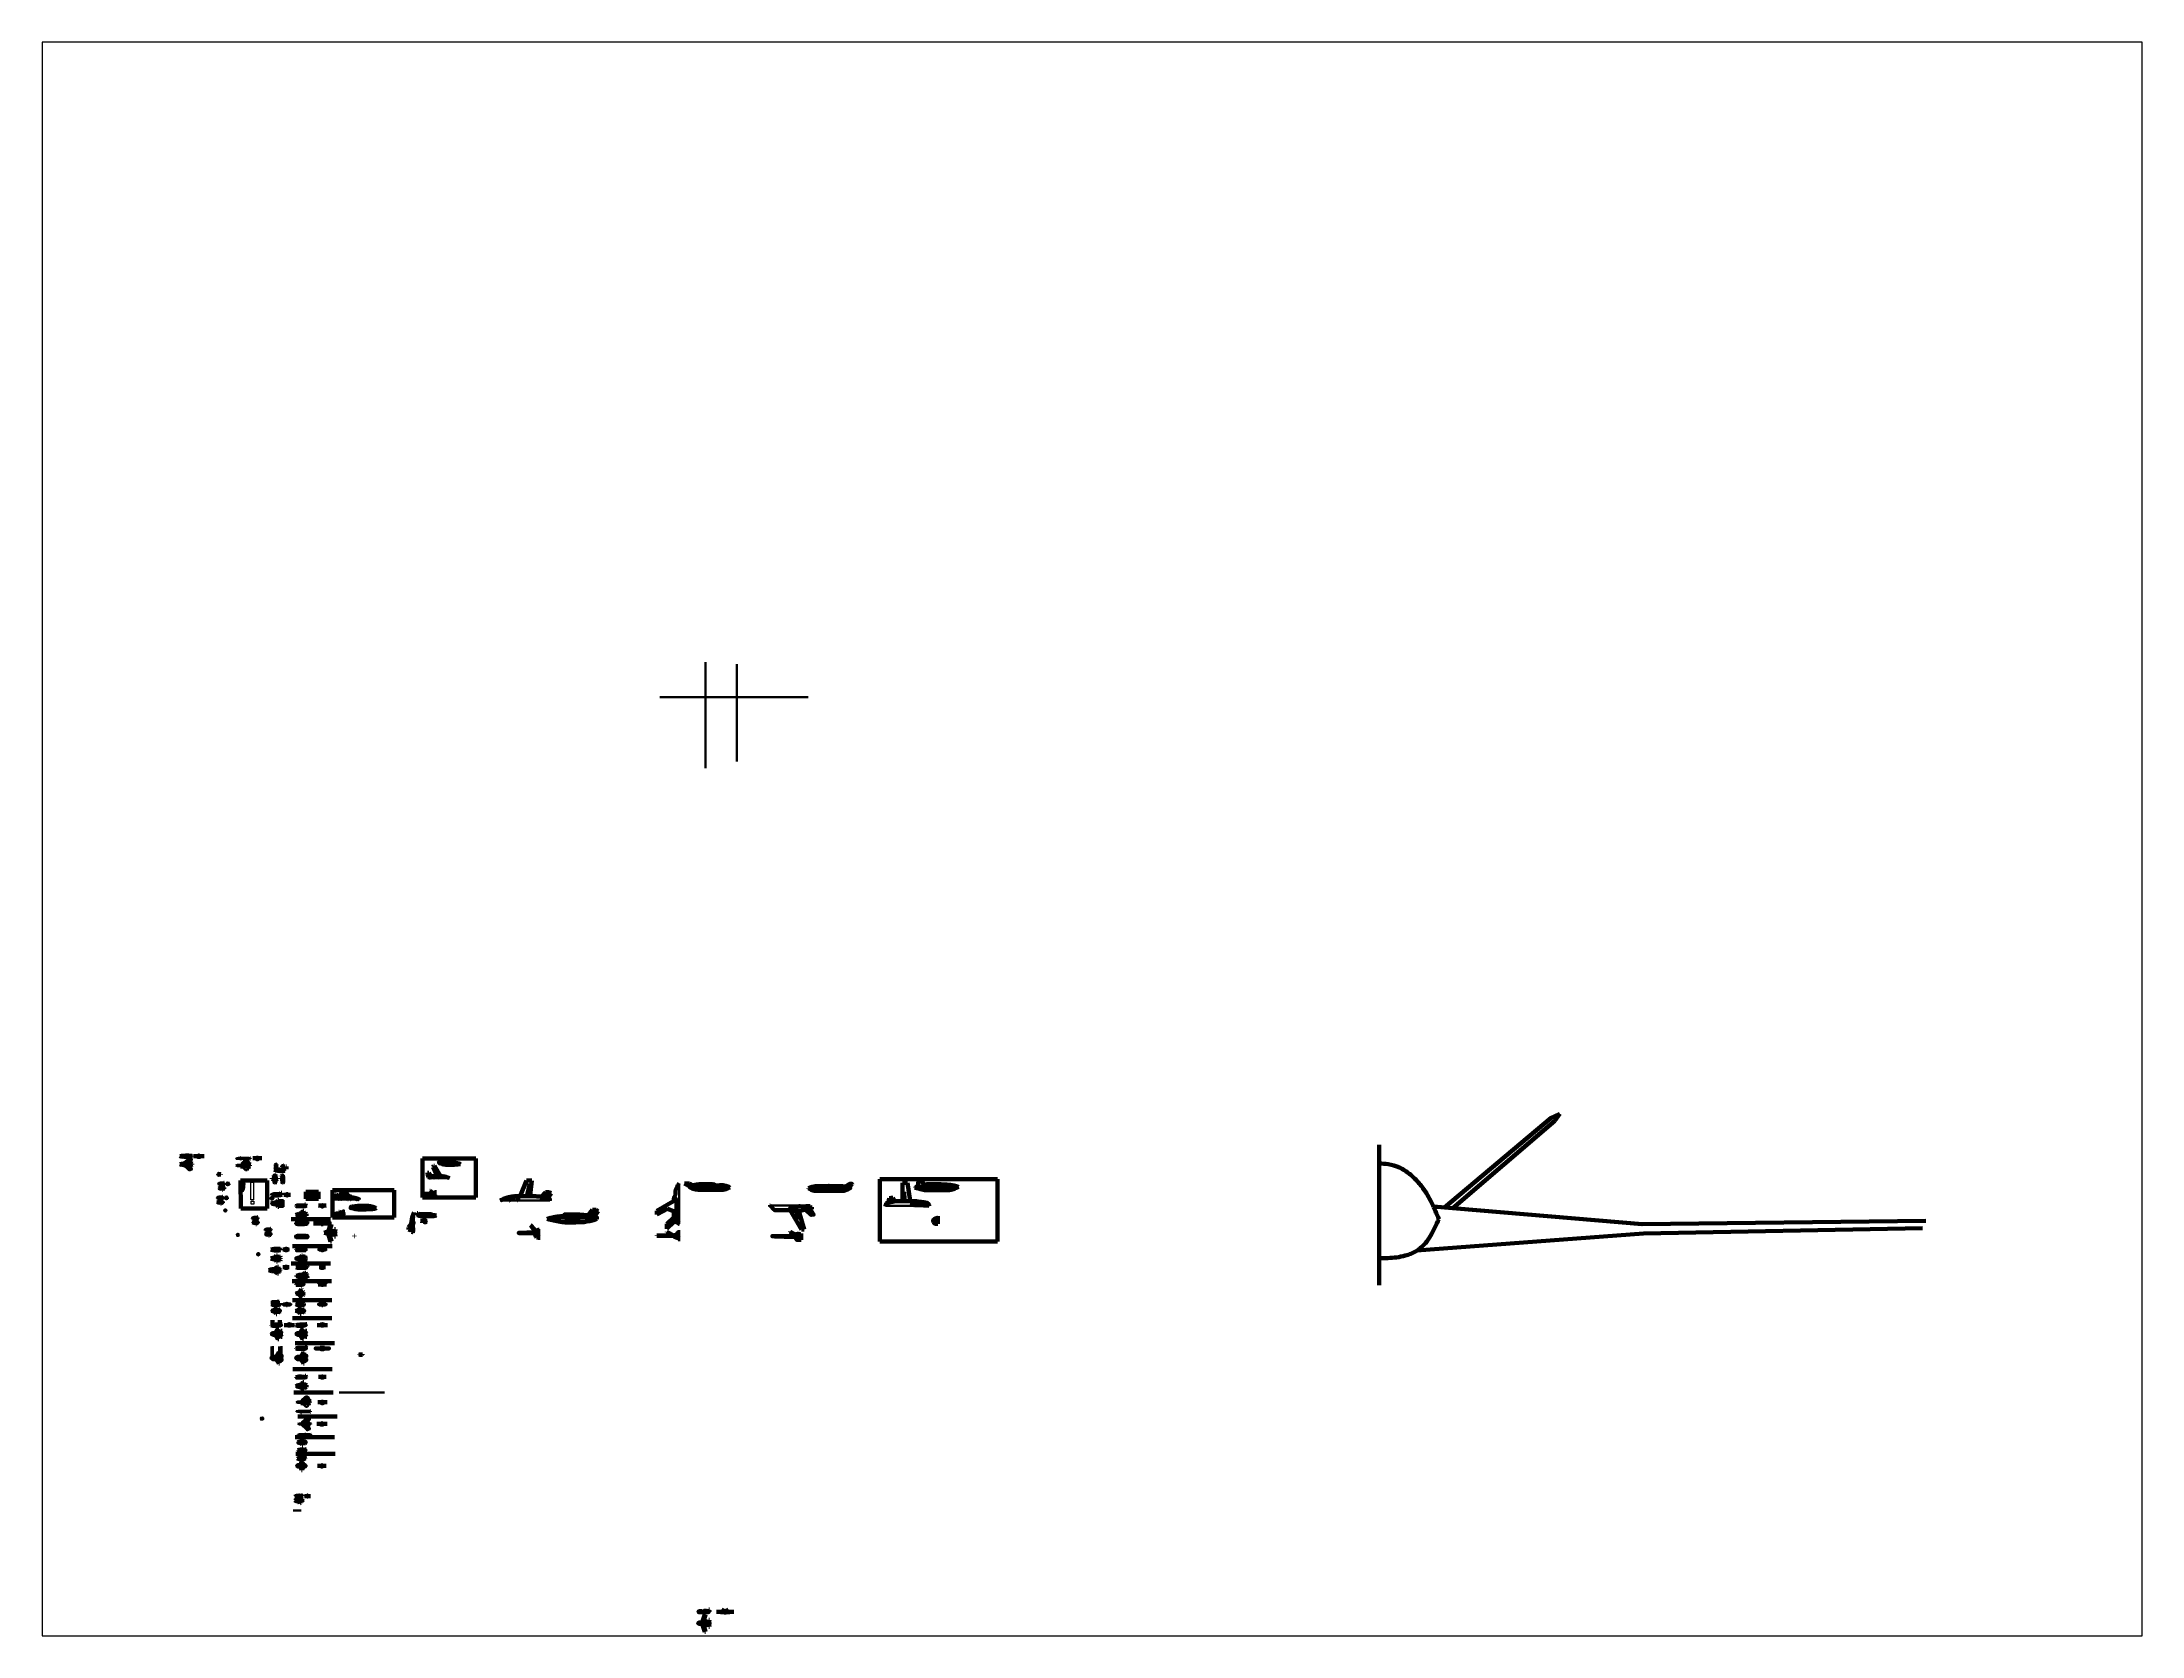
# Paper-space layout 'Layout2' of a CAD drawing. Header units: millimetres. Extents: x 26 to 231, y 20 to 176.
# The model-space entities are those that its viewports show. They can reach past a viewport. Long polylines and large blocks are cut down to what shows.
import ezdxf
from ezdxf.enums import TextEntityAlignment as Align

# ---------------------------------------------------------------- set-up
doc = ezdxf.new("R2010")
doc.units = ezdxf.units.MM
doc.linetypes.add('CENTER', pattern=[2, 1.25, -0.25, 0.25, -0.25])
doc.linetypes.add('DASHED', pattern=[0.75, 0.5, -0.25])
for name, color, linetype, lineweight in [('_axes (Оси)', 6, 'CENTER', 30), ('_basic (Основной)', 4, 'Continuous', 60), ('_contour (Тонкий)', 7, 'Continuous', 30), ('_inscription (Знаки)', 30, 'Continuous', 80), ('_invisible (Невидимый)', 1, 'DASHED', 30), ('_remote (Тонкий)', 9, 'Continuous', 30), ('_secant (Поверхности)', 2, 'Continuous', 30), ('_stencil (Трафарет)', 7, 'Continuous', 30), ('_text (Надписи)', 2, 'Continuous', 30), ('_НЕВИДИМЫЙ', 1, 'DASHED', 20), ('_ОСИ', 6, 'CENTER', 20), ('_ОСНОВНОЙ', 4, 'Continuous', 60)]:
    doc.layers.add(name, color=color, linetype=linetype, lineweight=lineweight)
doc.styles.add('ESKD', font='eskd.shx', dxfattribs={"oblique": 15, "height": 5})
doc.styles.add('стиль рамки', font='romans.shx', dxfattribs={"width": 0.75, "oblique": 15, "height": 3.5})
doc.dimstyles.new('ESKD', dxfattribs={"dimtxt": 5, "dimasz": 5, "dimexe": 2, "dimexo": 0, "dimgap": 2, "dimtad": 1, "dimtoh": 1, "dimzin": 12, "dimdsep": 46, "dimtxsty": 'ESKD', "dimblk1": 'OPEN', "dimblk2": 'OPEN', "dimsah": 1, "dimcen": 5, "dimclrd": 256, "dimclre": 256, "dimclrt": 2, "dimadec": 0, "dimazin": 0, "dimtfac": 1, "dimtmove": 0, "dimatfit": 3, "dimldrblk": 'OPEN', "dimfxl": 1, "dimtolj": 1, "dimtzin": 12, "dimlwd": -1, "dimlwe": -1, "dimarcsym": 0})
picture_1 = doc.add_image_def('image1.jpg', size_in_pixel=(1024, 576))
picture_2 = doc.add_image_def('image2.jpg', size_in_pixel=(3000, 1320))
picture_3 = doc.add_image_def('image3.jpg', size_in_pixel=(2400, 1760))
picture_4 = doc.add_image_def('image4.jpg', size_in_pixel=(2400, 1275))

# ---------------------------------------------------------------- blocks, each defined once
blk = doc.blocks.new('_OPEN')
at = {"color": 0, "linetype": 'ByBlock'}
for p, q in [((-1, 0), (0, 0)), ((0, 0), (-1, 0)), ((0, 0), (-1, 0))]:
    blk.add_line(p, q, dxfattribs=at)
blk = doc.blocks.new('*D45')
at = {"layer": '_contour (Тонкий)', "transparency": 16777216}
for p, q in [((47947, 18395), (53319, 18395)), ((47947, 10722), (53319, 10722)), ((53317, 18390), (53317, 10727))]:
    blk.add_line(p, q, dxfattribs=at)
at = {"layer": 'Defpoints', "color": 0, "transparency": 16777216}
for p in [(47947, 18395), (47947, 10722), (53317, 10722)]:
    blk.add_point(p, dxfattribs=at)
at = {"layer": '_contour (Тонкий)', "transparency": 16777216, "xscale": 5, "yscale": 5, "zscale": 5}
for p, rotation in [((53317, 18395), 90), ((53317, 10722), 270)]:
    blk.add_blockref('_OPEN', p, dxfattribs=dict(at, rotation=rotation))
at = {"layer": '_contour (Тонкий)', "color": 2, "transparency": 16777216, "insert": (53313, 14559), "char_height": 5, "attachment_point": 5, "rotation": 90, "style": 'ESKD'}
blk.add_mtext('\\A1;7672.52', dxfattribs=at)
blk = doc.blocks.new('*D46')
at = {"layer": '_contour (Тонкий)', "transparency": 16777216}
for p, q in [((40559, 20471), (40559, 20434)), ((40704, 20436), (40564, 20436)), ((40709, 20471), (40709, 20434))]:
    blk.add_line(p, q, dxfattribs=at)
at = {"layer": 'Defpoints', "color": 0, "transparency": 16777216}
for p in [(40559, 20471), (40559, 20436), (40709, 20471)]:
    blk.add_point(p, dxfattribs=at)
at = {"layer": '_contour (Тонкий)', "transparency": 16777216, "xscale": 5, "yscale": 5, "zscale": 5, "rotation": 180}
blk.add_blockref('_OPEN', (40559, 20436), dxfattribs=at)
at = {"layer": '_contour (Тонкий)', "transparency": 16777216, "xscale": 5, "yscale": 5, "zscale": 5}
blk.add_blockref('_OPEN', (40709, 20436), dxfattribs=at)
at = {"layer": '_contour (Тонкий)', "color": 2, "transparency": 16777216, "insert": (40634, 20441), "char_height": 5, "attachment_point": 5, "style": 'ESKD'}
blk.add_mtext('\\A1;7670', dxfattribs=at)
blk = doc.blocks.new('*D47')
at = {"layer": '_contour (Тонкий)', "transparency": 16777216}
for p, q in [((51586, 16314), (52613, 16314)), ((51586, 12803), (52613, 12803)), ((52611, 16309), (52611, 12808))]:
    blk.add_line(p, q, dxfattribs=at)
at = {"layer": 'Defpoints', "color": 0, "transparency": 16777216}
for p in [(51586, 16314), (51586, 12803), (52611, 12803)]:
    blk.add_point(p, dxfattribs=at)
at = {"layer": '_contour (Тонкий)', "transparency": 16777216, "xscale": 5, "yscale": 5, "zscale": 5}
for p, rotation in [((52611, 16314), 90), ((52611, 12803), 270)]:
    blk.add_blockref('_OPEN', p, dxfattribs=dict(at, rotation=rotation))
at = {"layer": '_contour (Тонкий)', "color": 2, "transparency": 16777216, "insert": (52606, 14559), "char_height": 5, "attachment_point": 5, "rotation": 90, "style": 'ESKD'}
blk.add_mtext('\\A1;3510.81', dxfattribs=at)
blk = doc.blocks.new('*D48')
at = {"layer": '_contour (Тонкий)', "transparency": 16777216}
for p, q in [((40472, 20310), (40492, 20310)), ((40472, 20240), (40492, 20240)), ((40490, 20305), (40490, 20245))]:
    blk.add_line(p, q, dxfattribs=at)
at = {"layer": 'Defpoints', "color": 0, "transparency": 16777216}
for p in [(40472, 20310), (40472, 20240), (40490, 20240)]:
    blk.add_point(p, dxfattribs=at)
at = {"layer": '_contour (Тонкий)', "transparency": 16777216, "xscale": 5, "yscale": 5, "zscale": 5}
for p, rotation in [((40490, 20310), 90), ((40490, 20240), 270)]:
    blk.add_blockref('_OPEN', p, dxfattribs=dict(at, rotation=rotation))
at = {"layer": '_contour (Тонкий)', "color": 2, "transparency": 16777216, "insert": (40485, 20275), "char_height": 5, "attachment_point": 5, "rotation": 90, "style": 'ESKD'}
blk.add_mtext('\\A1;3510', dxfattribs=at)
blk = doc.blocks.new('*D49')
at = {"layer": '_contour (Тонкий)', "transparency": 16777216}
for p, q in [((40229, 20464), (40229, 20424)), ((40234, 20426), (40469, 20426)), ((40474, 20472), (40474, 20424))]:
    blk.add_line(p, q, dxfattribs=at)
at = {"layer": 'Defpoints', "color": 0, "transparency": 16777216}
for p in [(40229, 20464), (40474, 20472), (40474, 20426)]:
    blk.add_point(p, dxfattribs=at)
at = {"layer": '_contour (Тонкий)', "transparency": 16777216, "xscale": 5, "yscale": 5, "zscale": 5, "rotation": 180}
blk.add_blockref('_OPEN', (40229, 20426), dxfattribs=at)
at = {"layer": '_contour (Тонкий)', "transparency": 16777216, "xscale": 5, "yscale": 5, "zscale": 5}
blk.add_blockref('_OPEN', (40474, 20426), dxfattribs=at)
at = {"layer": '_contour (Тонкий)', "color": 2, "transparency": 16777216, "insert": (40351, 20431), "char_height": 5, "attachment_point": 5, "style": 'ESKD'}
blk.add_mtext('\\A1;12250', dxfattribs=at)
blk = doc.blocks.new('*D50')
at = {"layer": '_contour (Тонкий)', "transparency": 16777216}
blk.add_line((40428, 20517), (40428, 20524), dxfattribs=at)
blk.add_arc((40428, 20487), 35.4, 54.243706, 81.907302, dxfattribs=at)
at = {"layer": 'Defpoints', "color": 0, "transparency": 16777216}
for p in [(40428, 20517), (40428, 20487), (40430, 20489), (40446, 20518), (40457, 20516)]:
    blk.add_point(p, dxfattribs=at)
at = {"layer": '_contour (Тонкий)', "transparency": 16777216, "xscale": 5, "yscale": 5, "zscale": 5}
for p, rotation in [((40428, 20522), 175.9536508953191), ((40453, 20512), 320.1973565058998)]:
    blk.add_blockref('_OPEN', p, dxfattribs=dict(at, rotation=rotation))
at = {"layer": '_contour (Тонкий)', "color": 2, "transparency": 16777216, "insert": (40443, 20524), "char_height": 5, "attachment_point": 5, "rotation": 338.075504, "style": 'ESKD'}
blk.add_mtext('\\A1;44°', dxfattribs=at)
blk = doc.blocks.new('*D51')
at = {"layer": '_contour (Тонкий)', "transparency": 16777216}
for p, q in [((40428, 20487), (40428, 20446)), ((40433, 20448), (40455, 20448)), ((40460, 20483), (40460, 20446))]:
    blk.add_line(p, q, dxfattribs=at)
at = {"layer": 'Defpoints', "color": 0, "transparency": 16777216}
for p in [(40428, 20487), (40460, 20483), (40460, 20448)]:
    blk.add_point(p, dxfattribs=at)
at = {"layer": '_contour (Тонкий)', "transparency": 16777216, "xscale": 5, "yscale": 5, "zscale": 5, "rotation": 180}
blk.add_blockref('_OPEN', (40428, 20448), dxfattribs=at)
at = {"layer": '_contour (Тонкий)', "transparency": 16777216, "xscale": 5, "yscale": 5, "zscale": 5}
blk.add_blockref('_OPEN', (40460, 20448), dxfattribs=at)
at = {"layer": '_contour (Тонкий)', "color": 2, "transparency": 16777216, "insert": (40444, 20453), "char_height": 5, "attachment_point": 5, "style": 'ESKD'}
blk.add_mtext('\\A1;1576', dxfattribs=at)
blk = doc.blocks.new('*D52')
at = {"layer": '_contour (Тонкий)', "transparency": 16777216}
blk.add_arc((40350, 20292), 60.9, 68.521236, 85.294192, dxfattribs=at)
at = {"layer": 'Defpoints', "color": 0, "transparency": 16777216}
for p in [(40350, 20355), (40350, 20292), (40350, 20292), (40368, 20350), (40379, 20352)]:
    blk.add_point(p, dxfattribs=at)
at = {"layer": '_contour (Тонкий)', "transparency": 16777216, "xscale": 5, "yscale": 5, "zscale": 5}
for p, rotation in [((40350, 20353), 177.6470962214442), ((40377, 20347), 336.1683317879716)]:
    blk.add_blockref('_OPEN', p, dxfattribs=dict(at, rotation=rotation))
at = {"layer": '_contour (Тонкий)', "color": 2, "transparency": 16777216, "insert": (40365, 20356), "char_height": 5, "attachment_point": 5, "rotation": 347.028845, "style": 'ESKD'}
blk.add_mtext('\\A1;26°', dxfattribs=at)
blk = doc.blocks.new('*D53')
at = {"layer": '_contour (Тонкий)', "transparency": 16777216}
for p, q in [((49390, 25158), (49390, 24734)), ((49395, 24736), (50962, 24736)), ((50967, 24986), (50967, 24734))]:
    blk.add_line(p, q, dxfattribs=at)
at = {"layer": 'Defpoints', "color": 0, "transparency": 16777216}
for p in [(49390, 25158), (50967, 24986), (50967, 24736)]:
    blk.add_point(p, dxfattribs=at)
at = {"layer": '_contour (Тонкий)', "transparency": 16777216, "xscale": 5, "yscale": 5, "zscale": 5, "rotation": 180}
blk.add_blockref('_OPEN', (49390, 24736), dxfattribs=at)
at = {"layer": '_contour (Тонкий)', "transparency": 16777216, "xscale": 5, "yscale": 5, "zscale": 5}
blk.add_blockref('_OPEN', (50967, 24736), dxfattribs=at)
at = {"layer": '_contour (Тонкий)', "color": 2, "transparency": 16777216, "insert": (50178, 24740), "char_height": 5, "attachment_point": 5, "style": 'ESKD'}
blk.add_mtext('\\A1;1576.85', dxfattribs=at)
blk = doc.blocks.new('*D54')
at = {"layer": '_contour (Тонкий)', "transparency": 16777216}
for p, q in [((40444, 20307), (40444, 20348)), ((40453, 20310), (40467, 20344))]:
    blk.add_line(p, q, dxfattribs=at)
for start, end in [(94.882195, 99.76439), (66.810503, 90), (57.046113, 61.928308)]:
    blk.add_arc((40444, 20288), 58.7, start, end, dxfattribs=at)
at = {"layer": 'Defpoints', "color": 0, "transparency": 16777216}
for p in [(40444, 20307), (40444, 20288), (40444, 20288), (40453, 20310), (40459, 20344)]:
    blk.add_point(p, dxfattribs=at)
at = {"layer": '_contour (Тонкий)', "transparency": 16777216, "xscale": 5, "yscale": 5, "zscale": 5}
for p, rotation in [((40444, 20346), 2.441097572996773), ((40467, 20342), 154.3694053383898)]:
    blk.add_blockref('_OPEN', p, dxfattribs=dict(at, rotation=rotation))
at = {"layer": '_contour (Тонкий)', "color": 2, "transparency": 16777216, "insert": (40456, 20350), "char_height": 5, "attachment_point": 5, "rotation": 348.405251, "style": 'ESKD'}
blk.add_mtext('\\A1;23°', dxfattribs=at)
blk = doc.blocks.new('*D55')
at = {"layer": '_contour (Тонкий)', "transparency": 16777216}
for p, q in [((40468, 20306), (40468, 20331)), ((40472, 20310), (40475, 20330))]:
    blk.add_line(p, q, dxfattribs=at)
for start, end in [(96.05013, 102.10026), (81.288976, 90), (69.188716, 75.238846)]:
    blk.add_arc((40468, 20281), 47.4, start, end, dxfattribs=at)
at = {"layer": 'Defpoints', "color": 0, "transparency": 16777216}
for p in [(40468, 20306), (40468, 20281), (40468, 20281), (40470, 20329), (40472, 20310)]:
    blk.add_point(p, dxfattribs=at)
at = {"layer": '_contour (Тонкий)', "transparency": 16777216, "xscale": 5, "yscale": 5, "zscale": 5}
for p, rotation in [((40468, 20329), 3.02506498882603), ((40475, 20328), 168.2639109094766)]:
    blk.add_blockref('_OPEN', p, dxfattribs=dict(at, rotation=rotation))
at = {"layer": '_contour (Тонкий)', "color": 2, "transparency": 16777216, "insert": (40473, 20333), "char_height": 5, "attachment_point": 5, "style": 'ESKD'}
blk.add_mtext('\\A1;9°', dxfattribs=at)
blk = doc.blocks.new('*D56')
at = {"layer": '_contour (Тонкий)', "transparency": 16777216}
for p, q in [((40342, 20275), (40342, 20214)), ((40347, 20216), (40407, 20216)), ((40412, 20275), (40412, 20214)), ((40412, 20216), (40440, 20216))]:
    blk.add_line(p, q, dxfattribs=at)
at = {"layer": 'Defpoints', "color": 0, "transparency": 16777216}
for p in [(40342, 20275), (40412, 20275), (40412, 20216)]:
    blk.add_point(p, dxfattribs=at)
at = {"layer": '_contour (Тонкий)', "transparency": 16777216, "xscale": 5, "yscale": 5, "zscale": 5, "rotation": 180}
blk.add_blockref('_OPEN', (40342, 20216), dxfattribs=at)
at = {"layer": '_contour (Тонкий)', "transparency": 16777216, "xscale": 5, "yscale": 5, "zscale": 5}
blk.add_blockref('_OPEN', (40412, 20216), dxfattribs=at)
at = {"layer": '_contour (Тонкий)', "color": 2, "transparency": 16777216, "insert": (40428, 20221), "char_height": 5, "attachment_point": 5, "style": 'ESKD'}
blk.add_mtext('\\A1;3535', dxfattribs=at)
blk = doc.blocks.new('*D57')
at = {"layer": '_contour (Тонкий)', "transparency": 16777216}
for p, q in [((45056, 14559), (45056, 12871)), ((45061, 12873), (48586, 12873)), ((48591, 14559), (48591, 12871))]:
    blk.add_line(p, q, dxfattribs=at)
at = {"layer": 'Defpoints', "color": 0, "transparency": 16777216}
for p in [(45056, 14559), (48591, 14559), (48591, 12873)]:
    blk.add_point(p, dxfattribs=at)
at = {"layer": '_contour (Тонкий)', "transparency": 16777216, "xscale": 5, "yscale": 5, "zscale": 5, "rotation": 180}
blk.add_blockref('_OPEN', (45056, 12873), dxfattribs=at)
at = {"layer": '_contour (Тонкий)', "transparency": 16777216, "xscale": 5, "yscale": 5, "zscale": 5}
blk.add_blockref('_OPEN', (48591, 12873), dxfattribs=at)
at = {"layer": '_contour (Тонкий)', "color": 2, "transparency": 16777216, "insert": (46823, 12877), "char_height": 5, "attachment_point": 5, "style": 'ESKD'}
blk.add_mtext('\\A1;3535.42', dxfattribs=at)
blk = doc.blocks.new('*D58')
at = {"layer": '_contour (Тонкий)', "transparency": 16777216}
for p, q in [((40444, 20262), (40444, 20227)), ((40449, 20229), (40463, 20229)), ((40468, 20268), (40468, 20227))]:
    blk.add_line(p, q, dxfattribs=at)
at = {"layer": 'Defpoints', "color": 0, "transparency": 16777216}
for p in [(40444, 20262), (40468, 20268), (40468, 20229)]:
    blk.add_point(p, dxfattribs=at)
at = {"layer": '_contour (Тонкий)', "transparency": 16777216, "xscale": 5, "yscale": 5, "zscale": 5, "rotation": 180}
blk.add_blockref('_OPEN', (40444, 20229), dxfattribs=at)
at = {"layer": '_contour (Тонкий)', "transparency": 16777216, "xscale": 5, "yscale": 5, "zscale": 5}
blk.add_blockref('_OPEN', (40468, 20229), dxfattribs=at)
at = {"layer": '_contour (Тонкий)', "color": 2, "transparency": 16777216, "insert": (40456, 20233), "char_height": 5, "attachment_point": 5, "style": 'ESKD'}
blk.add_mtext('\\A1;1214', dxfattribs=at)
blk = doc.blocks.new('*D59')
at = {"layer": '_contour (Тонкий)', "transparency": 16777216}
for p, q in [((50152, 13920), (50152, 13501)), ((50157, 13503), (51361, 13503)), ((51366, 14236), (51366, 13501))]:
    blk.add_line(p, q, dxfattribs=at)
at = {"layer": 'Defpoints', "color": 0, "transparency": 16777216}
for p in [(50152, 13920), (51366, 14236), (51366, 13503)]:
    blk.add_point(p, dxfattribs=at)
at = {"layer": '_contour (Тонкий)', "transparency": 16777216, "xscale": 5, "yscale": 5, "zscale": 5, "rotation": 180}
blk.add_blockref('_OPEN', (50152, 13503), dxfattribs=at)
at = {"layer": '_contour (Тонкий)', "transparency": 16777216, "xscale": 5, "yscale": 5, "zscale": 5}
blk.add_blockref('_OPEN', (51366, 13503), dxfattribs=at)
at = {"layer": '_contour (Тонкий)', "color": 2, "transparency": 16777216, "insert": (50759, 13508), "char_height": 5, "attachment_point": 5, "style": 'ESKD'}
blk.add_mtext('\\A1;1214.17', dxfattribs=at)
blk = doc.blocks.new('*D73')
at = {"layer": '_contour (Тонкий)', "transparency": 16777216}
for p, q in [((39796, 20518), (39796, 20516)), ((39801, 20518), (39870, 20518)), ((39875, 20518), (39875, 20516))]:
    blk.add_line(p, q, dxfattribs=at)
at = {"layer": 'Defpoints', "color": 0, "transparency": 16777216}
for p in [(39796, 20518), (39875, 20518), (39875, 20518)]:
    blk.add_point(p, dxfattribs=at)
at = {"layer": '_contour (Тонкий)', "transparency": 16777216, "xscale": 5, "yscale": 5, "zscale": 5, "rotation": 180}
blk.add_blockref('_OPEN', (39796, 20518), dxfattribs=at)
at = {"layer": '_contour (Тонкий)', "transparency": 16777216, "xscale": 5, "yscale": 5, "zscale": 5}
blk.add_blockref('_OPEN', (39875, 20518), dxfattribs=at)
at = {"layer": '_contour (Тонкий)', "color": 2, "transparency": 16777216, "insert": (39835, 20523), "char_height": 5, "attachment_point": 5, "style": 'ESKD'}
blk.add_mtext('\\A1;3956', dxfattribs=at)
blk = doc.blocks.new('*D74')
at = {"layer": '_contour (Тонкий)', "transparency": 16777216}
for p, q in [((39752, 20492), (39752, 20446)), ((39757, 20448), (39913, 20448)), ((39918, 20492), (39918, 20446))]:
    blk.add_line(p, q, dxfattribs=at)
at = {"layer": 'Defpoints', "color": 0, "transparency": 16777216}
for p in [(39752, 20492), (39918, 20492), (39918, 20448)]:
    blk.add_point(p, dxfattribs=at)
at = {"layer": '_contour (Тонкий)', "transparency": 16777216, "xscale": 5, "yscale": 5, "zscale": 5, "rotation": 180}
blk.add_blockref('_OPEN', (39752, 20448), dxfattribs=at)
at = {"layer": '_contour (Тонкий)', "transparency": 16777216, "xscale": 5, "yscale": 5, "zscale": 5}
blk.add_blockref('_OPEN', (39918, 20448), dxfattribs=at)
at = {"layer": '_contour (Тонкий)', "color": 2, "transparency": 16777216, "insert": (39835, 20452), "char_height": 5, "attachment_point": 5, "style": 'ESKD'}
blk.add_mtext('\\A1;8308', dxfattribs=at)
blk = doc.blocks.new('*D75')
at = {"layer": '_contour (Тонкий)', "transparency": 16777216}
for p, q in [((39526, 20485), (39526, 20439)), ((39531, 20441), (39703, 20441)), ((39708, 20486), (39708, 20439))]:
    blk.add_line(p, q, dxfattribs=at)
at = {"layer": 'Defpoints', "color": 0, "transparency": 16777216}
for p in [(39526, 20485), (39708, 20486), (39708, 20441)]:
    blk.add_point(p, dxfattribs=at)
at = {"layer": '_contour (Тонкий)', "transparency": 16777216, "xscale": 5, "yscale": 5, "zscale": 5, "rotation": 180}
blk.add_blockref('_OPEN', (39526, 20441), dxfattribs=at)
at = {"layer": '_contour (Тонкий)', "transparency": 16777216, "xscale": 5, "yscale": 5, "zscale": 5}
blk.add_blockref('_OPEN', (39708, 20441), dxfattribs=at)
at = {"layer": '_contour (Тонкий)', "color": 2, "transparency": 16777216, "insert": (39617, 20445), "char_height": 5, "attachment_point": 5, "style": 'ESKD'}
blk.add_mtext('\\A1;9100', dxfattribs=at)
blk = doc.blocks.new('*D76')
at = {"layer": '_contour (Тонкий)', "transparency": 16777216}
for p, q in [((39875, 20518), (39881, 20526)), ((39883, 20494), (39897, 20494))]:
    blk.add_line(p, q, dxfattribs=at)
blk.add_arc((39857, 20494), 37.7, 7.60247, 46.158474, dxfattribs=at)
at = {"layer": 'Defpoints', "color": 0, "transparency": 16777216}
for p in [(39857, 20494), (39857, 20494), (39875, 20518), (39883, 20494), (39893, 20506)]:
    blk.add_point(p, dxfattribs=at)
at = {"layer": '_contour (Тонкий)', "transparency": 16777216, "xscale": 5, "yscale": 5, "zscale": 5}
for p, rotation in [((39880, 20525), 139.9597086610692), ((39895, 20494), 273.8012348580489)]:
    blk.add_blockref('_OPEN', p, dxfattribs=dict(at, rotation=rotation))
at = {"layer": '_contour (Тонкий)', "color": 2, "transparency": 16777216, "insert": (39895, 20513), "char_height": 5, "attachment_point": 5, "rotation": 296.880472, "style": 'ESKD'}
blk.add_mtext('\\A1;54°', dxfattribs=at)
blk = doc.blocks.new('*D77')
at = {"layer": '_contour (Тонкий)', "transparency": 16777216}
blk.add_arc((39603, 20317), 60.9, 64.732363, 85.291695, dxfattribs=at)
at = {"layer": 'Defpoints', "color": 0, "transparency": 16777216}
for p in [(39603, 20385), (39603, 20317), (39603, 20317), (39624, 20374), (39640, 20381)]:
    blk.add_point(p, dxfattribs=at)
at = {"layer": '_contour (Тонкий)', "transparency": 16777216, "xscale": 5, "yscale": 5, "zscale": 5}
for p, rotation in [((39603, 20378), 177.6458473292894), ((39633, 20370), 332.3782101483054)]:
    blk.add_blockref('_OPEN', p, dxfattribs=dict(at, rotation=rotation))
at = {"layer": '_contour (Тонкий)', "color": 2, "transparency": 16777216, "insert": (39620, 20380), "char_height": 5, "attachment_point": 5, "rotation": 345.012029, "style": 'ESKD'}
blk.add_mtext('\\A1;30°', dxfattribs=at)
blk = doc.blocks.new('*D78')
at = {"layer": '_contour (Тонкий)', "transparency": 16777216}
for start, end in [(100.329291, 110.658583), (51.438791, 90), (30.780208, 41.1095)]:
    blk.add_arc((39672, 20312), 27.8, start, end, dxfattribs=at)
at = {"layer": 'Defpoints', "color": 0, "transparency": 16777216}
for p in [(39672, 20342), (39672, 20312), (39672, 20312), (39684, 20337), (39692, 20338)]:
    blk.add_point(p, dxfattribs=at)
at = {"layer": '_contour (Тонкий)', "transparency": 16777216, "xscale": 5, "yscale": 5, "zscale": 5}
for p, rotation in [((39672, 20340), 5.164645650248635), ((39689, 20334), 136.2741453164259)]:
    blk.add_blockref('_OPEN', p, dxfattribs=dict(at, rotation=rotation))
at = {"layer": '_contour (Тонкий)', "color": 2, "transparency": 16777216, "insert": (39682, 20343), "char_height": 5, "attachment_point": 5, "rotation": 340.719395, "style": 'ESKD'}
blk.add_mtext('\\A1;39°', dxfattribs=at)
blk = doc.blocks.new('*D79')
at = {"layer": '_contour (Тонкий)', "transparency": 16777216}
for p, q in [((39634, 20360), (39634, 20366)), ((39651, 20360), (39670, 20360))]:
    blk.add_line(p, q, dxfattribs=at)
for start, end in [(79.2802, 83.204172), (65.688544, 72.484372)]:
    blk.add_arc((39634, 20322), 42.2, start, end, dxfattribs=at)
at = {"layer": 'Defpoints', "color": 0, "transparency": 16777216}
for p in [(39634, 20360), (39634, 20322), (39634, 20322), (39638, 20364), (39652, 20381)]:
    blk.add_point(p, dxfattribs=at)
at = {"layer": '_contour (Тонкий)', "transparency": 16777216, "xscale": 5, "yscale": 5, "zscale": 5}
for p, rotation in [((39634, 20364), 176.6020859705108), ((39646, 20362), 345.8822859097772)]:
    blk.add_blockref('_OPEN', p, dxfattribs=dict(at, rotation=rotation))
at = {"layer": '_contour (Тонкий)', "color": 2, "transparency": 16777216, "insert": (39663, 20365), "char_height": 5, "attachment_point": 5, "style": 'ESKD'}
blk.add_mtext('\\A1;18°', dxfattribs=at)
blk = doc.blocks.new('*D80')
at = {"layer": '_contour (Тонкий)', "transparency": 16777216}
for p, q in [((39690, 20324), (39690, 20326)), ((39705, 20313), (39725, 20313))]:
    blk.add_line(p, q, dxfattribs=at)
for start, end in [(108.86214, 127.724279), (56.41107, 90), (18.149951, 56.41107), (18.686791, 37.54893)]:
    blk.add_arc((39690, 20309), 15.3, start, end, dxfattribs=at)
at = {"layer": 'Defpoints', "color": 0, "transparency": 16777216}
for p in [(39690, 20324), (39690, 20309), (39690, 20309), (39693, 20324), (39704, 20330)]:
    blk.add_point(p, dxfattribs=at)
at = {"layer": '_contour (Тонкий)', "transparency": 16777216, "xscale": 5, "yscale": 5, "zscale": 5}
for p, rotation in [((39690, 20324), 9.431069870131), ((39699, 20321), 136.9800003126803)]:
    blk.add_blockref('_OPEN', p, dxfattribs=dict(at, rotation=rotation))
at = {"layer": '_contour (Тонкий)', "color": 2, "transparency": 16777216, "insert": (39717, 20318), "char_height": 5, "attachment_point": 5, "style": 'ESKD'}
blk.add_mtext('\\A1;34°', dxfattribs=at)
blk = doc.blocks.new('*D81')
at = {"layer": '_contour (Тонкий)', "transparency": 16777216}
for p, q in [((39674, 20489), (39675, 20467)), ((39680, 20469), (39686, 20469)), ((39690, 20489), (39691, 20467))]:
    blk.add_line(p, q, dxfattribs=at)
at = {"layer": 'Defpoints', "color": 0, "transparency": 16777216}
for p in [(39674, 20489), (39690, 20489), (39691, 20469)]:
    blk.add_point(p, dxfattribs=at)
at = {"layer": '_contour (Тонкий)', "transparency": 16777216, "xscale": 5, "yscale": 5, "zscale": 5}
for p, rotation in [((39675, 20469), 182.7405263335839), ((39691, 20469), 2.740526333583879)]:
    blk.add_blockref('_OPEN', p, dxfattribs=dict(at, rotation=rotation))
at = {"layer": '_contour (Тонкий)', "color": 2, "transparency": 16777216, "insert": (39683, 20474), "char_height": 5, "attachment_point": 5, "rotation": 2.740526, "style": 'ESKD'}
blk.add_mtext('\\A1;824', dxfattribs=at)
blk = doc.blocks.new('*D82')
at = {"layer": '_contour (Тонкий)', "transparency": 16777216}
for p, q in [((39635, 20385), (39630, 20385)), ((39640, 20381), (39640, 20387)), ((39640, 20385), (39652, 20385)), ((39652, 20381), (39652, 20387)), ((39657, 20385), (39680, 20385))]:
    blk.add_line(p, q, dxfattribs=at)
at = {"layer": 'Defpoints', "color": 0, "transparency": 16777216}
for p in [(39640, 20381), (39652, 20385), (39652, 20381)]:
    blk.add_point(p, dxfattribs=at)
at = {"layer": '_contour (Тонкий)', "transparency": 16777216, "xscale": 5, "yscale": 5, "zscale": 5}
blk.add_blockref('_OPEN', (39640, 20385), dxfattribs=at)
at = {"layer": '_contour (Тонкий)', "transparency": 16777216, "xscale": 5, "yscale": 5, "zscale": 5, "rotation": 180}
blk.add_blockref('_OPEN', (39652, 20385), dxfattribs=at)
at = {"layer": '_contour (Тонкий)', "color": 2, "transparency": 16777216, "insert": (39671, 20389), "char_height": 5, "attachment_point": 5, "style": 'ESKD'}
blk.add_mtext('\\A1;626', dxfattribs=at)
blk = doc.blocks.new('*D83')
at = {"layer": '_contour (Тонкий)', "transparency": 16777216}
blk.add_line((39670, 20525), (39670, 20527), dxfattribs=at)
for start, end in [(98.025633, 106.051266), (54.901176, 90), (38.849909, 46.875543)]:
    blk.add_arc((39670, 20490), 35.7, start, end, dxfattribs=at)
at = {"layer": 'Defpoints', "color": 0, "transparency": 16777216}
for p in [(39670, 20525), (39670, 20490), (39670, 20490), (39684, 20522), (39691, 20519)]:
    blk.add_point(p, dxfattribs=at)
at = {"layer": '_contour (Тонкий)', "transparency": 16777216, "xscale": 5, "yscale": 5, "zscale": 5}
for p, rotation in [((39670, 20525), 4.012816530204834), ((39690, 20519), 140.8883590433328)]:
    blk.add_blockref('_OPEN', p, dxfattribs=dict(at, rotation=rotation))
at = {"layer": '_contour (Тонкий)', "color": 2, "transparency": 16777216, "insert": (39682, 20528), "char_height": 5, "attachment_point": 5, "rotation": 342.450588, "style": 'ESKD'}
blk.add_mtext('\\A1;35°', dxfattribs=at)
blk = doc.blocks.new('*D84')
at = {"layer": '_contour (Тонкий)', "transparency": 16777216}
for p, q in [((39592, 20267), (39566, 20267)), ((39592, 20298), (39592, 20265)), ((39621, 20267), (39597, 20267)), ((39626, 20298), (39626, 20265))]:
    blk.add_line(p, q, dxfattribs=at)
at = {"layer": 'Defpoints', "color": 0, "transparency": 16777216}
for p in [(39592, 20298), (39626, 20298), (39626, 20267)]:
    blk.add_point(p, dxfattribs=at)
at = {"layer": '_contour (Тонкий)', "transparency": 16777216, "xscale": 5, "yscale": 5, "zscale": 5, "rotation": 180}
blk.add_blockref('_OPEN', (39592, 20267), dxfattribs=at)
at = {"layer": '_contour (Тонкий)', "transparency": 16777216, "xscale": 5, "yscale": 5, "zscale": 5}
blk.add_blockref('_OPEN', (39626, 20267), dxfattribs=at)
at = {"layer": '_contour (Тонкий)', "color": 2, "transparency": 16777216, "insert": (39575, 20272), "char_height": 5, "attachment_point": 5, "style": 'ESKD'}
blk.add_mtext('\\A1;1711', dxfattribs=at)
blk = doc.blocks.new('*D85')
at = {"layer": '_contour (Тонкий)', "transparency": 16777216}
for p, q in [((40379, 20352), (40379, 20363)), ((40384, 20361), (40394, 20361)), ((40399, 20352), (40399, 20363)), ((40399, 20361), (40427, 20361))]:
    blk.add_line(p, q, dxfattribs=at)
at = {"layer": 'Defpoints', "color": 0, "transparency": 16777216}
for p in [(40379, 20352), (40399, 20361), (40399, 20352)]:
    blk.add_point(p, dxfattribs=at)
at = {"layer": '_contour (Тонкий)', "transparency": 16777216, "xscale": 5, "yscale": 5, "zscale": 5, "rotation": 180}
blk.add_blockref('_OPEN', (40379, 20361), dxfattribs=at)
at = {"layer": '_contour (Тонкий)', "transparency": 16777216, "xscale": 5, "yscale": 5, "zscale": 5}
blk.add_blockref('_OPEN', (40399, 20361), dxfattribs=at)
at = {"layer": '_contour (Тонкий)', "color": 2, "transparency": 16777216, "insert": (40416, 20365), "char_height": 5, "attachment_point": 5, "style": 'ESKD'}
blk.add_mtext('\\A1;100.5', dxfattribs=at)
blk = doc.blocks.new('*D89')
at = {"layer": '_contour (Тонкий)', "transparency": 16777216}
for p, q in [((27648, -231519), (27648, -231586)), ((27653, -231584), (27810, -231584)), ((27815, -231519), (27815, -231586))]:
    blk.add_line(p, q, dxfattribs=at)
at = {"layer": 'Defpoints', "color": 0, "transparency": 16777216}
for p in [(27648, -231519), (27815, -231519), (27815, -231584)]:
    blk.add_point(p, dxfattribs=at)
at = {"layer": '_contour (Тонкий)', "transparency": 16777216, "xscale": 5, "yscale": 5, "zscale": 5, "rotation": 180}
blk.add_blockref('_OPEN', (27648, -231584), dxfattribs=at)
at = {"layer": '_contour (Тонкий)', "transparency": 16777216, "xscale": 5, "yscale": 5, "zscale": 5}
blk.add_blockref('_OPEN', (27815, -231584), dxfattribs=at)
at = {"layer": '_contour (Тонкий)', "color": 2, "transparency": 16777216, "insert": (27731, -231580), "char_height": 5, "attachment_point": 5, "style": 'ESKD'}
blk.add_mtext('\\A1;16670', dxfattribs=at)
blk = doc.blocks.new('*D90')
at = {"layer": '_contour (Тонкий)', "transparency": 16777216}
for p, q in [((28078, -231513), (28078, -231583)), ((28083, -231581), (28219, -231581)), ((28224, -231513), (28224, -231583))]:
    blk.add_line(p, q, dxfattribs=at)
at = {"layer": 'Defpoints', "color": 0, "transparency": 16777216}
for p in [(28078, -231513), (28224, -231513), (28224, -231581)]:
    blk.add_point(p, dxfattribs=at)
at = {"layer": '_contour (Тонкий)', "transparency": 16777216, "xscale": 5, "yscale": 5, "zscale": 5, "rotation": 180}
blk.add_blockref('_OPEN', (28078, -231581), dxfattribs=at)
at = {"layer": '_contour (Тонкий)', "transparency": 16777216, "xscale": 5, "yscale": 5, "zscale": 5}
blk.add_blockref('_OPEN', (28224, -231581), dxfattribs=at)
at = {"layer": '_contour (Тонкий)', "color": 2, "transparency": 16777216, "insert": (28151, -231577), "char_height": 5, "attachment_point": 5, "style": 'ESKD'}
blk.add_mtext('\\A1;14637', dxfattribs=at)
blk = doc.blocks.new('*D91')
at = {"layer": '_contour (Тонкий)', "transparency": 16777216}
for p, q in [((28529, -231514), (28529, -231565)), ((28534, -231563), (28615, -231563)), ((28620, -231514), (28620, -231565))]:
    blk.add_line(p, q, dxfattribs=at)
at = {"layer": 'Defpoints', "color": 0, "transparency": 16777216}
for p in [(28529, -231514), (28620, -231514), (28620, -231563)]:
    blk.add_point(p, dxfattribs=at)
at = {"layer": '_contour (Тонкий)', "transparency": 16777216, "xscale": 5, "yscale": 5, "zscale": 5, "rotation": 180}
blk.add_blockref('_OPEN', (28529, -231563), dxfattribs=at)
at = {"layer": '_contour (Тонкий)', "transparency": 16777216, "xscale": 5, "yscale": 5, "zscale": 5}
blk.add_blockref('_OPEN', (28620, -231563), dxfattribs=at)
at = {"layer": '_contour (Тонкий)', "color": 2, "transparency": 16777216, "insert": (28575, -231558), "char_height": 5, "attachment_point": 5, "style": 'ESKD'}
blk.add_mtext('\\A1;9127', dxfattribs=at)
blk = doc.blocks.new('*D92')
at = {"layer": '_contour (Тонкий)', "transparency": 16777216}
for p, q in [((29034, -231568), (29034, -231637)), ((29039, -231635), (29124, -231635)), ((29129, -231568), (29129, -231637))]:
    blk.add_line(p, q, dxfattribs=at)
at = {"layer": 'Defpoints', "color": 0, "transparency": 16777216}
for p in [(29034, -231568), (29129, -231568), (29129, -231635)]:
    blk.add_point(p, dxfattribs=at)
at = {"layer": '_contour (Тонкий)', "transparency": 16777216, "xscale": 5, "yscale": 5, "zscale": 5, "rotation": 180}
blk.add_blockref('_OPEN', (29034, -231635), dxfattribs=at)
at = {"layer": '_contour (Тонкий)', "transparency": 16777216, "xscale": 5, "yscale": 5, "zscale": 5}
blk.add_blockref('_OPEN', (29129, -231635), dxfattribs=at)
at = {"layer": '_contour (Тонкий)', "color": 2, "transparency": 16777216, "insert": (29081, -231630), "char_height": 5, "attachment_point": 5, "style": 'ESKD'}
blk.add_mtext('\\A1;9437', dxfattribs=at)
blk = doc.blocks.new('*D94')
at = {"layer": '_contour (Тонкий)', "transparency": 16777216}
for p, q in [((6068, 38215), (6068, 38163)), ((6073, 38165), (6219, 38165)), ((6224, 38219), (6224, 38163))]:
    blk.add_line(p, q, dxfattribs=at)
at = {"layer": 'Defpoints', "color": 0, "transparency": 16777216}
for p in [(6068, 38215), (6224, 38219), (6224, 38165)]:
    blk.add_point(p, dxfattribs=at)
at = {"layer": '_contour (Тонкий)', "transparency": 16777216, "xscale": 5, "yscale": 5, "zscale": 5, "rotation": 180}
blk.add_blockref('_OPEN', (6068, 38165), dxfattribs=at)
at = {"layer": '_contour (Тонкий)', "transparency": 16777216, "xscale": 5, "yscale": 5, "zscale": 5}
blk.add_blockref('_OPEN', (6224, 38165), dxfattribs=at)
at = {"layer": '_contour (Тонкий)', "color": 2, "transparency": 16777216, "insert": (6146, 38169), "char_height": 5, "attachment_point": 5, "style": 'ESKD'}
blk.add_mtext('\\A1;15615', dxfattribs=at)
blk = doc.blocks.new('*D95')
at = {"layer": '_contour (Тонкий)', "transparency": 16777216}
for p, q in [((6144, 38120), (6144, 38138)), ((6157, 38120), (6165, 38131))]:
    blk.add_line(p, q, dxfattribs=at)
for start, end in [(97.827293, 105.654586), (56.438682, 90), (40.784096, 48.611389)]:
    blk.add_arc((6144, 38099), 36.6, start, end, dxfattribs=at)
at = {"layer": '_contour (Тонкий)', "transparency": 16777216, "xscale": 5, "yscale": 5, "zscale": 5}
for p, rotation in [((6144, 38136), 3.913646386145645), ((6164, 38130), 142.525035438197)]:
    blk.add_blockref('_OPEN', p, dxfattribs=dict(at, rotation=rotation))
at = {"layer": '_contour (Тонкий)', "color": 2, "transparency": 16777216, "insert": (6156, 38139), "char_height": 5, "attachment_point": 5, "rotation": 343.219341, "style": 'ESKD'}
blk.add_mtext('\\A1;34%%d', dxfattribs=at)
blk = doc.blocks.new('*D107')
at = {"layer": '_contour (Тонкий)', "transparency": 16777216}
for q in [(6144, 37345), (6170, 37331)]:
    blk.add_line((6144, 37314), q, dxfattribs=at)
blk.add_arc((6144, 37314), 29.5, 44.339677, 80.278191, dxfattribs=at)
at = {"layer": 'Defpoints', "color": 0, "transparency": 16777216}
for p in [(6144, 37314), (6144, 37314), (6144, 37314), (6161, 37337)]:
    blk.add_point(p, dxfattribs=at)
at = {"layer": '_contour (Тонкий)', "transparency": 16777216, "xscale": 5, "yscale": 5, "zscale": 5}
for p, rotation in [((6144, 37343), 175.1390953006351), ((6168, 37330), 309.4787719831255)]:
    blk.add_blockref('_OPEN', p, dxfattribs=dict(at, rotation=rotation))
at = {"layer": '_contour (Тонкий)', "color": 2, "transparency": 16777216, "insert": (6160, 37344), "char_height": 5, "attachment_point": 5, "rotation": 332.308934, "style": 'ESKD'}
blk.add_mtext('\\A1;55°', dxfattribs=at)
blk = doc.blocks.new('*D108')
at = {"layer": '_contour (Тонкий)', "transparency": 16777216}
for p, q in [((6171, 37314), (6164, 37324)), ((6171, 37314), (6171, 37326)), ((6180, 37320), (6200, 37320))]:
    blk.add_line(p, q, dxfattribs=at)
for start, end in [(150.174599, 176.94404), (90, 123.405157), (34.841254, 90), (36.461117, 63.230559)]:
    blk.add_arc((6171, 37314), 10.8, start, end, dxfattribs=at)
at = {"layer": 'Defpoints', "color": 0, "transparency": 16777216}
for p in [(6167, 37324), (6171, 37314), (6171, 37314), (6171, 37314)]:
    blk.add_point(p, dxfattribs=at)
at = {"layer": '_contour (Тонкий)', "transparency": 16777216, "xscale": 5, "yscale": 5, "zscale": 5}
for p, rotation in [((6165, 37323), 46.78987804713155), ((6171, 37324), 166.6152792713246)]:
    blk.add_blockref('_OPEN', p, dxfattribs=dict(at, rotation=rotation))
at = {"layer": '_contour (Тонкий)', "color": 2, "transparency": 16777216, "insert": (6193, 37324), "char_height": 5, "attachment_point": 5, "style": 'ESKD'}
blk.add_mtext('\\A1;33°', dxfattribs=at)
blk = doc.blocks.new('*D109')
at = {"layer": '_contour (Тонкий)', "transparency": 16777216}
for p, q in [((6089, 37184), (6089, 37210)), ((6089, 37183), (6105, 37205))]:
    blk.add_line(p, q, dxfattribs=at)
for start, end in [(101.1721, 112.344199), (54.214052, 90), (31.869853, 43.041953)]:
    blk.add_arc((6089, 37182), 25.7, start, end, dxfattribs=at)
at = {"layer": 'Defpoints', "color": 0, "transparency": 16777216}
for p in [(6089, 37184), (6089, 37183), (6089, 37182), (6099, 37206)]:
    blk.add_point(p, dxfattribs=at)
at = {"layer": '_contour (Тонкий)', "transparency": 16777216, "xscale": 5, "yscale": 5, "zscale": 5}
for p, rotation in [((6089, 37208), 5.586049791259179), ((6104, 37203), 138.6280026440419)]:
    blk.add_blockref('_OPEN', p, dxfattribs=dict(at, rotation=rotation))
at = {"layer": '_contour (Тонкий)', "color": 2, "transparency": 16777216, "insert": (6098, 37211), "char_height": 5, "attachment_point": 5, "rotation": 342.107026, "style": 'ESKD'}
blk.add_mtext('\\A1;36°', dxfattribs=at)
blk = doc.blocks.new('*D110')
at = {"layer": '_contour (Тонкий)', "transparency": 16777216}
for p, q in [((6142, 37182), (6120, 37209)), ((6143, 37183), (6143, 37217))]:
    blk.add_line(p, q, dxfattribs=at)
for start, end in [(137.156429, 145.49503), (90, 128.817829), (73.3228, 81.6614)]:
    blk.add_arc((6143, 37181), 34.4, start, end, dxfattribs=at)
at = {"layer": 'Defpoints', "color": 0, "transparency": 16777216}
for p in [(6135, 37215), (6142, 37182), (6143, 37183), (6143, 37181)]:
    blk.add_point(p, dxfattribs=at)
at = {"layer": '_contour (Тонкий)', "transparency": 16777216, "xscale": 5, "yscale": 5, "zscale": 5}
for p, rotation in [((6121, 37208), 42.98712935863843), ((6143, 37215), 175.8306999130033)]:
    blk.add_blockref('_OPEN', p, dxfattribs=dict(at, rotation=rotation))
at = {"layer": '_contour (Тонкий)', "color": 2, "transparency": 16777216, "insert": (6130, 37218), "char_height": 5, "attachment_point": 5, "rotation": 19.408915, "style": 'ESKD'}
blk.add_mtext('\\A1;39°', dxfattribs=at)
blk = doc.blocks.new('*D111')
at = {"layer": '_contour (Тонкий)', "transparency": 16777216}
for p, q in [((6144, 37181), (6144, 37192)), ((6145, 37180), (6153, 37188)), ((6154, 37177), (6174, 37177))]:
    blk.add_line(p, q, dxfattribs=at)
for start, end in [(118.932431, 147.864862), (41.132412, 90), (341.182927, 41.132412), (343.26755, 12.199981)]:
    blk.add_arc((6144, 37180), 10, start, end, dxfattribs=at)
at = {"layer": 'Defpoints', "color": 0, "transparency": 16777216}
for p in [(6144, 37181), (6144, 37180), (6145, 37180), (6147, 37190)]:
    blk.add_point(p, dxfattribs=at)
at = {"layer": '_contour (Тонкий)', "transparency": 16777216, "xscale": 5, "yscale": 5, "zscale": 5}
for p, rotation in [((6144, 37190), 14.46621553297226), ((6152, 37187), 116.6661963229373)]:
    blk.add_blockref('_OPEN', p, dxfattribs=dict(at, rotation=rotation))
at = {"layer": '_contour (Тонкий)', "color": 2, "transparency": 16777216, "insert": (6166, 37181), "char_height": 5, "attachment_point": 5, "style": 'ESKD'}
blk.add_mtext('\\A1;49°', dxfattribs=at)
blk = doc.blocks.new('*D112')
at = {"layer": '_contour (Тонкий)', "transparency": 16777216}
for p, q in [((6170, 37180), (6161, 37200)), ((6171, 37180), (6171, 37202)), ((6180, 37198), (6201, 37198))]:
    blk.add_line(p, q, dxfattribs=at)
for start, end in [(128.189115, 141.46188), (90, 114.916351), (63.272097, 90), (63.45447, 76.727235)]:
    blk.add_arc((6171, 37179), 21.6, start, end, dxfattribs=at)
at = {"layer": 'Defpoints', "color": 0, "transparency": 16777216}
for p in [(6164, 37199), (6170, 37180), (6171, 37180), (6171, 37179)]:
    blk.add_point(p, dxfattribs=at)
at = {"layer": '_contour (Тонкий)', "transparency": 16777216, "xscale": 5, "yscale": 5, "zscale": 5}
for p, rotation in [((6162, 37198), 31.55273301111957), ((6171, 37200), 173.3636175956131)]:
    blk.add_blockref('_OPEN', p, dxfattribs=dict(at, rotation=rotation))
at = {"layer": '_contour (Тонкий)', "color": 2, "transparency": 16777216, "insert": (6193, 37203), "char_height": 5, "attachment_point": 5, "style": 'ESKD'}
blk.add_mtext('\\A1;25°', dxfattribs=at)
blk = doc.blocks.new('*D114')
at = {"layer": '_contour (Тонкий)', "transparency": 16777216}
for p, q in [((6105, 37239), (6100, 37239)), ((6110, 37212), (6110, 37241)), ((6110, 37239), (6118, 37239)), ((6118, 37212), (6118, 37241)), ((6123, 37239), (6146, 37239))]:
    blk.add_line(p, q, dxfattribs=at)
at = {"layer": 'Defpoints', "color": 0, "transparency": 16777216}
for p in [(6110, 37212), (6118, 37239), (6118, 37212)]:
    blk.add_point(p, dxfattribs=at)
at = {"layer": '_contour (Тонкий)', "transparency": 16777216, "xscale": 5, "yscale": 5, "zscale": 5}
blk.add_blockref('_OPEN', (6110, 37239), dxfattribs=at)
at = {"layer": '_contour (Тонкий)', "transparency": 16777216, "xscale": 5, "yscale": 5, "zscale": 5, "rotation": 180}
blk.add_blockref('_OPEN', (6118, 37239), dxfattribs=at)
at = {"layer": '_contour (Тонкий)', "color": 2, "transparency": 16777216, "insert": (6137, 37244), "char_height": 5, "attachment_point": 5, "style": 'ESKD'}
blk.add_mtext('\\A1;843', dxfattribs=at)
blk = doc.blocks.new('*D122')
at = {"layer": '_contour (Тонкий)', "transparency": 16777216}
for p, q in [((6344, 36889), (6354, 36905)), ((6350, 36877), (6369, 36877))]:
    blk.add_line(p, q, dxfattribs=at)
blk.add_arc((6336, 36877), 31.5, 9.093069, 46.975305, dxfattribs=at)
at = {"layer": '_contour (Тонкий)', "transparency": 16777216, "xscale": 5, "yscale": 5, "zscale": 5}
for p, rotation in [((6353, 36903), 141.5218392590569), ((6367, 36877), 274.5465347212844)]:
    blk.add_blockref('_OPEN', p, dxfattribs=dict(at, rotation=rotation))
at = {"layer": '_contour (Тонкий)', "color": 2, "transparency": 16777216, "insert": (6368, 36894), "char_height": 5, "attachment_point": 5, "rotation": 298.034187, "style": 'ESKD'}
blk.add_mtext('\\A1;56%%d', dxfattribs=at)
blk = doc.blocks.new('*D123')
at = {"layer": '_contour (Тонкий)', "transparency": 16777216}
for q in [(6168, 36914), (6192, 36904)]:
    blk.add_line((6168, 36880), q, dxfattribs=at)
blk.add_arc((6168, 36879), 33, 54.332515, 81.299845, dxfattribs=at)
at = {"layer": 'Defpoints', "color": 0, "transparency": 16777216}
for p in [(6168, 36880), (6168, 36880), (6168, 36879), (6184, 36908)]:
    blk.add_point(p, dxfattribs=at)
at = {"layer": '_contour (Тонкий)', "transparency": 16777216, "xscale": 5, "yscale": 5, "zscale": 5}
for p, rotation in [((6168, 36912), 175.6499226122362), ((6191, 36903), 319.9824371733337)]:
    blk.add_blockref('_OPEN', p, dxfattribs=dict(at, rotation=rotation))
at = {"layer": '_contour (Тонкий)', "color": 2, "transparency": 16777216, "insert": (6182, 36914), "char_height": 5, "attachment_point": 5, "rotation": 338.54775, "style": 'ESKD'}
blk.add_mtext('\\A1;44°', dxfattribs=at)
blk = doc.blocks.new('*D124')
at = {"layer": '_contour (Тонкий)', "transparency": 16777216}
for p, q in [((6188, 36876), (6185, 36891)), ((6188, 36876), (6188, 36892)), ((6197, 36886), (6216, 36886))]:
    blk.add_line(p, q, dxfattribs=at)
for start, end in [(122.189471, 142.723213), (90, 101.655729), (48.23329, 90), (48.932516, 69.466258)]:
    blk.add_arc((6188, 36875), 14, start, end, dxfattribs=at)
at = {"layer": 'Defpoints', "color": 0, "transparency": 16777216}
for p in [(6186, 36889), (6188, 36876), (6188, 36876), (6188, 36875)]:
    blk.add_point(p, dxfattribs=at)
at = {"layer": '_contour (Тонкий)', "transparency": 16777216, "xscale": 5, "yscale": 5, "zscale": 5}
for p, rotation in [((6185, 36889), 21.9226002160088), ((6188, 36890), 169.7331289301343)]:
    blk.add_blockref('_OPEN', p, dxfattribs=dict(at, rotation=rotation))
at = {"layer": '_contour (Тонкий)', "color": 2, "transparency": 16777216, "insert": (6209, 36890), "char_height": 5, "attachment_point": 5, "style": 'ESKD'}
blk.add_mtext('\\A1;12°', dxfattribs=at)
blk = doc.blocks.new('*D125')
at = {"layer": '_contour (Тонкий)', "transparency": 16777216}
for p, q in [((6166, 36752), (6166, 36787)), ((6167, 36752), (6196, 36772))]:
    blk.add_line(p, q, dxfattribs=at)
blk.add_arc((6166, 36752), 33.8, 43.447355, 81.51573, dxfattribs=at)
at = {"layer": 'Defpoints', "color": 0, "transparency": 16777216}
for p in [(6166, 36752), (6166, 36752), (6167, 36752), (6186, 36779)]:
    blk.add_point(p, dxfattribs=at)
at = {"layer": '_contour (Тонкий)', "transparency": 16777216, "xscale": 5, "yscale": 5, "zscale": 5}
for p, rotation in [((6166, 36785), 175.7578652053045), ((6194, 36771), 309.2052199145263)]:
    blk.add_blockref('_OPEN', p, dxfattribs=dict(at, rotation=rotation))
at = {"layer": '_contour (Тонкий)', "color": 2, "transparency": 16777216, "insert": (6182, 36786), "char_height": 5, "attachment_point": 5, "rotation": 335.92874, "style": 'ESKD'}
blk.add_mtext('\\A1;55°', dxfattribs=at)
blk = doc.blocks.new('*D126')
at = {"layer": '_contour (Тонкий)', "transparency": 16777216}
for p, q in [((6188, 36751), (6185, 36763)), ((6188, 36751), (6188, 36764)), ((6198, 36757), (6216, 36757))]:
    blk.add_line(p, q, dxfattribs=at)
for start, end in [(130.977633, 155.800542), (90, 106.154725), (39.082503, 90), (40.354183, 65.177091)]:
    blk.add_arc((6188, 36750), 11.6, start, end, dxfattribs=at)
at = {"layer": 'Defpoints', "color": 0, "transparency": 16777216}
for p in [(6186, 36762), (6188, 36751), (6188, 36751), (6188, 36750)]:
    blk.add_point(p, dxfattribs=at)
at = {"layer": '_contour (Тонкий)', "transparency": 16777216, "xscale": 5, "yscale": 5, "zscale": 5}
for p, rotation in [((6185, 36761), 28.56617892073391), ((6188, 36762), 167.5885457179984)]:
    blk.add_blockref('_OPEN', p, dxfattribs=dict(at, rotation=rotation))
at = {"layer": '_contour (Тонкий)', "color": 2, "transparency": 16777216, "insert": (6209, 36762), "char_height": 5, "attachment_point": 5, "style": 'ESKD'}
blk.add_mtext('\\A1;16°', dxfattribs=at)
blk = doc.blocks.new('*D127')
at = {"layer": '_contour (Тонкий)', "transparency": 16777216}
for p, q in [((6117, 36766), (6117, 36793)), ((6118, 36766), (6139, 36783))]:
    blk.add_line(p, q, dxfattribs=at)
for start, end in [(101.216668, 112.433337), (38.142048, 90), (15.708711, 26.925379)]:
    blk.add_arc((6117, 36766), 25.6, start, end, dxfattribs=at)
at = {"layer": 'Defpoints', "color": 0, "transparency": 16777216}
for p in [(6117, 36766), (6117, 36766), (6118, 36766), (6132, 36787)]:
    blk.add_point(p, dxfattribs=at)
at = {"layer": '_contour (Тонкий)', "transparency": 16777216, "xscale": 5, "yscale": 5, "zscale": 5}
for p, rotation in [((6117, 36791), 5.608334220567712), ((6137, 36781), 122.533713472149)]:
    blk.add_blockref('_OPEN', p, dxfattribs=dict(at, rotation=rotation))
at = {"layer": '_contour (Тонкий)', "color": 2, "transparency": 16777216, "insert": (6130, 36793), "char_height": 5, "attachment_point": 5, "rotation": 335.142685, "style": 'ESKD'}
blk.add_mtext('\\A1;52°', dxfattribs=at)
blk = doc.blocks.new('*D129')
at = {"layer": '_contour (Тонкий)', "transparency": 16777216}
for p, q in [((6143, 36288), (6138, 36288)), ((6148, 36311), (6148, 36286)), ((6148, 36288), (6160, 36288)), ((6160, 36311), (6160, 36286)), ((6165, 36288), (6170, 36288))]:
    blk.add_line(p, q, dxfattribs=at)
at = {"layer": 'Defpoints', "color": 0, "transparency": 16777216}
for p in [(6148, 36311), (6160, 36311), (6160, 36288)]:
    blk.add_point(p, dxfattribs=at)
at = {"layer": '_contour (Тонкий)', "transparency": 16777216, "xscale": 5, "yscale": 5, "zscale": 5}
blk.add_blockref('_OPEN', (6148, 36288), dxfattribs=at)
at = {"layer": '_contour (Тонкий)', "transparency": 16777216, "xscale": 5, "yscale": 5, "zscale": 5, "rotation": 180}
blk.add_blockref('_OPEN', (6160, 36288), dxfattribs=at)
at = {"layer": '_contour (Тонкий)', "color": 2, "transparency": 16777216, "insert": (6154, 36293), "char_height": 5, "attachment_point": 5, "style": 'ESKD'}
blk.add_mtext('\\A1;915', dxfattribs=at)
blk = doc.blocks.new('*D134')
at = {"layer": '_contour (Тонкий)', "transparency": 16777216}
for p, q in [((6148, 36313), (6148, 36349)), ((6149, 36313), (6170, 36341))]:
    blk.add_line(p, q, dxfattribs=at)
for start, end in [(98.015196, 106.030391), (53.016358, 90), (36.985967, 45.001163)]:
    blk.add_arc((6148, 36311), 35.8, start, end, dxfattribs=at)
at = {"layer": '_contour (Тонкий)', "transparency": 16777216, "xscale": 5, "yscale": 5, "zscale": 5}
for p, rotation in [((6148, 36347), 4.007597754795622), ((6169, 36340), 139.0087607149606)]:
    blk.add_blockref('_OPEN', p, dxfattribs=dict(at, rotation=rotation))
at = {"layer": '_contour (Тонкий)', "color": 2, "transparency": 16777216, "insert": (6161, 36350), "char_height": 5, "attachment_point": 5, "rotation": 341.508179, "style": 'ESKD'}
blk.add_mtext('\\A1;37%%d', dxfattribs=at)
blk = doc.blocks.new('*D135')
at = {"layer": '_contour (Тонкий)', "transparency": 16777216}
for p, q in [((6160, 36312), (6160, 36332)), ((6160, 36311), (6170, 36329)), ((6176, 36320), (6196, 36320))]:
    blk.add_line(p, q, dxfattribs=at)
for start, end in [(105.198578, 120.397156), (61.139774, 90), (30.742617, 45.941195)]:
    blk.add_arc((6160, 36311), 18.9, start, end, dxfattribs=at)
at = {"layer": '_contour (Тонкий)', "transparency": 16777216, "xscale": 5, "yscale": 5, "zscale": 5}
for p, rotation in [((6160, 36330), 7.599289028070753), ((6169, 36327), 143.5404845091695)]:
    blk.add_blockref('_OPEN', p, dxfattribs=dict(at, rotation=rotation))
at = {"layer": '_contour (Тонкий)', "color": 2, "transparency": 16777216, "insert": (6188, 36325), "char_height": 5, "attachment_point": 5, "style": 'ESKD'}
blk.add_mtext('\\A1;29%%d', dxfattribs=at)
blk = doc.blocks.new('*D136')
at = {"layer": '_contour (Тонкий)', "transparency": 16777216}
for p, q in [((6098, 36183), (6098, 36231)), ((6100, 36183), (6124, 36224))]:
    blk.add_line(p, q, dxfattribs=at)
blk.add_arc((6098, 36181), 48.9, 65.492774, 84.141204, dxfattribs=at)
at = {"layer": 'Defpoints', "color": 0, "transparency": 16777216}
for p in [(6098, 36183), (6098, 36181), (6100, 36183), (6107, 36229)]:
    blk.add_point(p, dxfattribs=at)
at = {"layer": '_contour (Тонкий)', "transparency": 16777216, "xscale": 5, "yscale": 5, "zscale": 5}
for p, rotation in [((6098, 36229), 177.0706020580742), ((6123, 36223), 332.5633759410818)]:
    blk.add_blockref('_OPEN', p, dxfattribs=dict(at, rotation=rotation))
at = {"layer": '_contour (Тонкий)', "color": 2, "transparency": 16777216, "insert": (6113, 36232), "char_height": 5, "attachment_point": 5, "rotation": 344.046832, "style": 'ESKD'}
blk.add_mtext('\\A1;30°', dxfattribs=at)
blk = doc.blocks.new('*D137')
at = {"layer": '_contour (Тонкий)', "transparency": 16777216}
for p, q in [((6120, 36193), (6120, 36198)), ((6121, 36192), (6123, 36197)), ((6126, 36186), (6147, 36186))]:
    blk.add_line(p, q, dxfattribs=at)
for start, end in [(132.34353, 174.687061), (64.957041, 90), (332.462641, 64.957041), (340.269981, 22.613511)]:
    blk.add_arc((6120, 36189), 6.92, start, end, dxfattribs=at)
at = {"layer": 'Defpoints', "color": 0, "transparency": 16777216}
for p in [(6120, 36193), (6120, 36189), (6121, 36196), (6121, 36192)]:
    blk.add_point(p, dxfattribs=at)
at = {"layer": '_contour (Тонкий)', "transparency": 16777216, "xscale": 5, "yscale": 5, "zscale": 5}
for p, rotation in [((6120, 36196), 21.17176513434902), ((6123, 36195), 133.7852762958804)]:
    blk.add_blockref('_OPEN', p, dxfattribs=dict(at, rotation=rotation))
at = {"layer": '_contour (Тонкий)', "color": 2, "transparency": 16777216, "insert": (6139, 36190), "char_height": 5, "attachment_point": 5, "style": 'ESKD'}
blk.add_mtext('\\A1;25°', dxfattribs=at)
blk = doc.blocks.new('*D138')
at = {"layer": '_contour (Тонкий)', "transparency": 16777216}
for p, q in [((6147, 36182), (6147, 36220)), ((6148, 36182), (6167, 36214))]:
    blk.add_line(p, q, dxfattribs=at)
for start, end in [(97.637384, 105.274769), (59.580495, 90), (44.305726, 51.94311)]:
    blk.add_arc((6147, 36180), 37.5, start, end, dxfattribs=at)
at = {"layer": '_contour (Тонкий)', "transparency": 16777216, "xscale": 5, "yscale": 5, "zscale": 5}
for p, rotation in [((6147, 36218), 3.818692154511645), ((6166, 36212), 145.7618023951964)]:
    blk.add_blockref('_OPEN', p, dxfattribs=dict(at, rotation=rotation))
at = {"layer": '_contour (Тонкий)', "color": 2, "transparency": 16777216, "insert": (6158, 36221), "char_height": 5, "attachment_point": 5, "rotation": 344.790247, "style": 'ESKD'}
blk.add_mtext('\\A1;30%%d', dxfattribs=at)
blk = doc.blocks.new('*D139')
at = {"layer": '_contour (Тонкий)', "transparency": 16777216}
for p, q in [((6160, 36179), (6160, 36198)), ((6160, 36179), (6167, 36197)), ((6175, 36189), (6194, 36189))]:
    blk.add_line(p, q, dxfattribs=at)
for start, end in [(105.54651, 121.09302), (67.954715, 90), (36.861695, 52.408205)]:
    blk.add_arc((6160, 36178), 18.5, start, end, dxfattribs=at)
at = {"layer": '_contour (Тонкий)', "transparency": 16777216, "xscale": 5, "yscale": 5, "zscale": 5}
for p, rotation in [((6160, 36196), 7.773255009438638), ((6167, 36195), 150.1814604758881)]:
    blk.add_blockref('_OPEN', p, dxfattribs=dict(at, rotation=rotation))
at = {"layer": '_contour (Тонкий)', "color": 2, "transparency": 16777216, "insert": (6187, 36194), "char_height": 5, "attachment_point": 5, "style": 'ESKD'}
blk.add_mtext('\\A1;22%%d', dxfattribs=at)
blk = doc.blocks.new('*D140')
at = {"layer": '_contour (Тонкий)', "transparency": 16777216}
for p, q in [((6341, 36325), (6370, 36348)), ((6348, 36310), (6383, 36310))]:
    blk.add_line(p, q, dxfattribs=at)
blk.add_arc((6322, 36310), 58.6, 4.892891, 33.139854, dxfattribs=at)
at = {"layer": 'Defpoints', "color": 0, "transparency": 16777216}
for p in [(6322, 36310), (6341, 36325), (6348, 36310), (6379, 36323)]:
    blk.add_point(p, dxfattribs=at)
at = {"layer": '_contour (Тонкий)', "transparency": 16777216, "xscale": 5, "yscale": 5, "zscale": 5}
for p, rotation in [((6368, 36346), 125.5862994823322), ((6381, 36310), 272.4464454944572)]:
    blk.add_blockref('_OPEN', p, dxfattribs=dict(at, rotation=rotation))
at = {"layer": '_contour (Тонкий)', "color": 2, "transparency": 16777216, "insert": (6382, 36331), "char_height": 5, "attachment_point": 5, "rotation": 289.016372, "style": 'ESKD'}
blk.add_mtext('\\A1;38°', dxfattribs=at)
blk = doc.blocks.new('*D159')
at = {"layer": '_contour (Тонкий)', "transparency": 16777216}
for p, q in [((6128, 35219), (6128, 35236)), ((6128, 35218), (6143, 35227))]:
    blk.add_line(p, q, dxfattribs=at)
for start, end in [(108.272644, 126.545288), (30.645978, 90), (354.10069, 12.373334)]:
    blk.add_arc((6128, 35218), 15.7, start, end, dxfattribs=at)
at = {"layer": '_contour (Тонкий)', "transparency": 16777216, "xscale": 5, "yscale": 5, "zscale": 5}
for p, rotation in [((6128, 35234), 9.13632201867267), ((6141, 35226), 111.5096560559234)]:
    blk.add_blockref('_OPEN', p, dxfattribs=dict(at, rotation=rotation))
at = {"layer": '_contour (Тонкий)', "color": 2, "transparency": 16777216, "insert": (6138, 35236), "char_height": 5, "attachment_point": 5, "rotation": 330.322989, "style": 'ESKD'}
blk.add_mtext('\\A1;59%%d', dxfattribs=at)
blk = doc.blocks.new('*D160')
at = {"layer": '_contour (Тонкий)', "transparency": 16777216}
for p, q in [((6146, 35220), (6146, 35245)), ((6147, 35220), (6168, 35232))]:
    blk.add_line(p, q, dxfattribs=at)
for start, end in [(102.184394, 114.368789), (30.224884, 90), (5.856095, 18.040489)]:
    blk.add_arc((6146, 35219), 23.6, start, end, dxfattribs=at)
at = {"layer": '_contour (Тонкий)', "transparency": 16777216, "xscale": 5, "yscale": 5, "zscale": 5}
for p, rotation in [((6146, 35243), 6.092197182976633), ((6167, 35231), 114.1326863469128)]:
    blk.add_blockref('_OPEN', p, dxfattribs=dict(at, rotation=rotation))
at = {"layer": '_contour (Тонкий)', "color": 2, "transparency": 16777216, "insert": (6161, 35244), "char_height": 5, "attachment_point": 5, "rotation": 330.112442, "style": 'ESKD'}
blk.add_mtext('\\A1;60%%d', dxfattribs=at)
blk = doc.blocks.new('*D161')
at = {"layer": '_contour (Тонкий)', "transparency": 16777216}
for p, q in [((6070, 35107), (6070, 35158)), ((6071, 35106), (6097, 35151))]:
    blk.add_line(p, q, dxfattribs=at)
blk.add_arc((6070, 35104), 52.4, 65.435084, 84.528386, dxfattribs=at)
at = {"layer": '_contour (Тонкий)', "transparency": 16777216, "xscale": 5, "yscale": 5, "zscale": 5}
for p, rotation in [((6070, 35156), 177.2641927663991), ((6096, 35149), 332.6992771616618)]:
    blk.add_blockref('_OPEN', p, dxfattribs=dict(at, rotation=rotation))
at = {"layer": '_contour (Тонкий)', "color": 2, "transparency": 16777216, "insert": (6085, 35160), "char_height": 5, "attachment_point": 5, "rotation": 344.981735, "style": 'ESKD'}
blk.add_mtext('\\A1;30%%d', dxfattribs=at)
blk = doc.blocks.new('*D163')
at = {"layer": '_contour (Тонкий)', "transparency": 16777216}
for p, q in [((6127, 35106), (6127, 35157)), ((6129, 35105), (6164, 35142))]:
    blk.add_line(p, q, dxfattribs=at)
blk.add_arc((6127, 35103), 51.9, 52.261067, 84.482432, dxfattribs=at)
at = {"layer": '_contour (Тонкий)', "transparency": 16777216, "xscale": 5, "yscale": 5, "zscale": 5}
for p, rotation in [((6127, 35155), 177.2412162404071), ((6163, 35141), 319.5022836391869)]:
    blk.add_blockref('_OPEN', p, dxfattribs=dict(at, rotation=rotation))
at = {"layer": '_contour (Тонкий)', "color": 2, "transparency": 16777216, "insert": (6149, 35156), "char_height": 5, "attachment_point": 5, "rotation": 338.37175, "style": 'ESKD'}
blk.add_mtext('\\A1;43%%d', dxfattribs=at)
blk = doc.blocks.new('*D164')
at = {"layer": '_contour (Тонкий)', "transparency": 16777216}
for p, q in [((6145, 35105), (6145, 35139)), ((6146, 35104), (6170, 35129))]:
    blk.add_line(p, q, dxfattribs=at)
blk.add_arc((6145, 35103), 34.1, 54.640025, 81.583231, dxfattribs=at)
at = {"layer": '_contour (Тонкий)', "transparency": 16777216, "xscale": 5, "yscale": 5, "zscale": 5}
for p, rotation in [((6145, 35137), 175.7916156680211), ((6168, 35128), 320.4316411084169)]:
    blk.add_blockref('_OPEN', p, dxfattribs=dict(at, rotation=rotation))
at = {"layer": '_contour (Тонкий)', "color": 2, "transparency": 16777216, "insert": (6160, 35139), "char_height": 5, "attachment_point": 5, "rotation": 338.111628, "style": 'ESKD'}
blk.add_mtext('\\A1;44%%d', dxfattribs=at)
blk = doc.blocks.new('*D172')
at = {"layer": '_contour (Тонкий)', "transparency": 16777216}
for p, q in [((6157, 34641), (6157, 34678)), ((6158, 34640), (6190, 34660))]:
    blk.add_line(p, q, dxfattribs=at)
blk.add_arc((6157, 34639), 36.9, 39.641433, 82.232897, dxfattribs=at)
at = {"layer": 'Defpoints', "color": 0, "transparency": 16777216}
for p in [(6157, 34641), (6157, 34639), (6158, 34640), (6181, 34668)]:
    blk.add_point(p, dxfattribs=at)
at = {"layer": '_contour (Тонкий)', "transparency": 16777216, "xscale": 5, "yscale": 5, "zscale": 5}
for p, rotation in [((6157, 34676), 176.1164486220504), ((6189, 34659), 305.7578817753343)]:
    blk.add_blockref('_OPEN', p, dxfattribs=dict(at, rotation=rotation))
at = {"layer": '_contour (Тонкий)', "color": 2, "transparency": 16777216, "insert": (6174, 34677), "char_height": 5, "attachment_point": 5, "rotation": 336.321596, "style": 'ESKD'}
blk.add_mtext('\\A1;58°', dxfattribs=at)
blk = doc.blocks.new('*D173')
at = {"layer": '_contour (Тонкий)', "transparency": 16777216}
for p, q in [((6174, 34639), (6174, 34660)), ((6175, 34639), (6189, 34654)), ((6191, 34648), (6211, 34648))]:
    blk.add_line(p, q, dxfattribs=at)
for start, end in [(61.105633, 75.410975), (31.927582, 46.516608)]:
    blk.add_arc((6174, 34638), 19.7, start, end, dxfattribs=at)
at = {"layer": '_contour (Тонкий)', "transparency": 16777216, "xscale": 5, "yscale": 5, "zscale": 5}
for p, rotation in [((6174, 34658), 172.7054874693301), ((6187, 34652), 323.8111200338078)]:
    blk.add_blockref('_OPEN', p, dxfattribs=dict(at, rotation=rotation))
at = {"layer": '_contour (Тонкий)', "color": 2, "transparency": 16777216, "insert": (6203, 34654), "char_height": 5, "attachment_point": 5, "style": 'ESKD'}
blk.add_mtext('\\A1;43%%d', dxfattribs=at)
blk = doc.blocks.new('*D174')
at = {"layer": '_contour (Тонкий)', "transparency": 16777216}
for p, q in [((6103, 34525), (6103, 34586)), ((6105, 34524), (6136, 34577))]:
    blk.add_line(p, q, dxfattribs=at)
blk.add_arc((6103, 34521), 63.4, 64.183956, 85.478409, dxfattribs=at)
at = {"layer": 'Defpoints', "color": 0, "transparency": 16777216}
for p in [(6103, 34525), (6103, 34521), (6105, 34524), (6114, 34583)]:
    blk.add_point(p, dxfattribs=at)
at = {"layer": '_contour (Тонкий)', "transparency": 16777216, "xscale": 5, "yscale": 5, "zscale": 5}
for p, rotation in [((6103, 34584), 177.7392044552043), ((6135, 34575), 331.9231599634772)]:
    blk.add_blockref('_OPEN', p, dxfattribs=dict(at, rotation=rotation))
at = {"layer": '_contour (Тонкий)', "color": 2, "transparency": 16777216, "insert": (6123, 34586), "char_height": 5, "attachment_point": 5, "rotation": 343.024298, "style": 'ESKD'}
blk.add_mtext('\\A1;30°', dxfattribs=at)
blk = doc.blocks.new('*D175')
at = {"layer": '_contour (Тонкий)', "transparency": 16777216}
for p, q in [((6134, 34526), (6134, 34570)), ((6134, 34526), (6147, 34568)), ((6151, 34565), (6170, 34565))]:
    blk.add_line(p, q, dxfattribs=at)
for start, end in [(79.641135, 83.556376), (66.753887, 73.197511)]:
    blk.add_arc((6134, 34524), 44.5, start, end, dxfattribs=at)
at = {"layer": 'Defpoints', "color": 0, "transparency": 16777216}
for p in [(6134, 34526), (6134, 34526), (6134, 34524), (6138, 34568)]:
    blk.add_point(p, dxfattribs=at)
at = {"layer": '_contour (Тонкий)', "transparency": 16777216, "xscale": 5, "yscale": 5, "zscale": 5}
for p, rotation in [((6134, 34568), 176.7781881592483), ((6147, 34567), 346.4193230063548)]:
    blk.add_blockref('_OPEN', p, dxfattribs=dict(at, rotation=rotation))
at = {"layer": '_contour (Тонкий)', "color": 2, "transparency": 16777216, "insert": (6163, 34569), "char_height": 5, "attachment_point": 5, "style": 'ESKD'}
blk.add_mtext('\\A1;17°', dxfattribs=at)
blk = doc.blocks.new('*D176')
at = {"layer": '_contour (Тонкий)', "transparency": 16777216}
for p, q in [((6159, 34522), (6159, 34551)), ((6160, 34521), (6181, 34541))]:
    blk.add_line(p, q, dxfattribs=at)
for start, end in [(100.046743, 110.093486), (43.501776, 90), (23.40829, 33.455033)]:
    blk.add_arc((6159, 34520), 28.6, start, end, dxfattribs=at)
at = {"layer": 'Defpoints', "color": 0, "transparency": 16777216}
for p in [(6159, 34522), (6159, 34520), (6160, 34521), (6174, 34545)]:
    blk.add_point(p, dxfattribs=at)
at = {"layer": '_contour (Тонкий)', "transparency": 16777216, "xscale": 5, "yscale": 5, "zscale": 5}
for p, rotation in [((6159, 34549), 5.023371415157512), ((6180, 34540), 128.4784046085335)]:
    blk.add_blockref('_OPEN', p, dxfattribs=dict(at, rotation=rotation))
at = {"layer": '_contour (Тонкий)', "color": 2, "transparency": 16777216, "insert": (6172, 34550), "char_height": 5, "attachment_point": 5, "rotation": 336.750888, "style": 'ESKD'}
blk.add_mtext('\\A1;46°', dxfattribs=at)
blk = doc.blocks.new('*D177')
at = {"layer": '_contour (Тонкий)', "transparency": 16777216}
for p, q in [((6175, 34521), (6175, 34531)), ((6176, 34520), (6182, 34529)), ((6186, 34519), (6207, 34519))]:
    blk.add_line(p, q, dxfattribs=at)
for start, end in [(115.116742, 140.233484), (56.828399, 90), (5.274579, 56.828399), (6.594915, 31.711657)]:
    blk.add_arc((6175, 34518), 11.5, start, end, dxfattribs=at)
at = {"layer": 'Defpoints', "color": 0, "transparency": 16777216}
for p in [(6175, 34521), (6175, 34518), (6176, 34520), (6177, 34529)]:
    blk.add_point(p, dxfattribs=at)
at = {"layer": '_contour (Тонкий)', "transparency": 16777216, "xscale": 5, "yscale": 5, "zscale": 5}
for p, rotation in [((6175, 34529), 12.55837093360492), ((6181, 34528), 134.2700275937023)]:
    blk.add_blockref('_OPEN', p, dxfattribs=dict(at, rotation=rotation))
at = {"layer": '_contour (Тонкий)', "color": 2, "transparency": 16777216, "insert": (6199, 34523), "char_height": 5, "attachment_point": 5, "style": 'ESKD'}
blk.add_mtext('\\A1;33°', dxfattribs=at)
blk = doc.blocks.new('*D178')
at = {"layer": '_contour (Тонкий)', "transparency": 16777216}
for p, q in [((6345, 34642), (6371, 34642)), ((6348, 34653), (6364, 34664))]:
    blk.add_line(p, q, dxfattribs=at)
for start, end in [(43.108587, 50.855127), (0, 35.362046), (344.506919, 352.253459)]:
    blk.add_arc((6332, 34642), 37, start, end, dxfattribs=at)
at = {"layer": '_contour (Тонкий)', "transparency": 16777216, "xscale": 5, "yscale": 5, "zscale": 5}
for p, rotation in [((6362, 34663), 309.2353162233232), ((6369, 34642), 86.12672966803328)]:
    blk.add_blockref('_OPEN', p, dxfattribs=dict(at, rotation=rotation))
at = {"layer": '_contour (Тонкий)', "color": 2, "transparency": 16777216, "insert": (6372, 34655), "char_height": 5, "attachment_point": 5, "rotation": 287.681023, "style": 'ESKD'}
blk.add_mtext('\\A1;35%%d', dxfattribs=at)
blk = doc.blocks.new('*D185')
at = {"layer": '_contour (Тонкий)', "transparency": 16777216}
for p, q in [((6124, 33931), (6124, 33966)), ((6133, 33929), (6151, 33957))]:
    blk.add_line(p, q, dxfattribs=at)
blk.add_arc((6124, 33915), 48.2, 62.388571, 84.050111, dxfattribs=at)
at = {"layer": 'Defpoints', "color": 0, "transparency": 16777216}
for p in [(6124, 33931), (6124, 33915), (6133, 33929), (6142, 33960)]:
    blk.add_point(p, dxfattribs=at)
at = {"layer": '_contour (Тонкий)', "transparency": 16777216, "xscale": 5, "yscale": 5, "zscale": 5}
for p, rotation in [((6124, 33964), 177.0250555622482), ((6150, 33956), 329.4136262620871)]:
    blk.add_blockref('_OPEN', p, dxfattribs=dict(at, rotation=rotation))
at = {"layer": '_contour (Тонкий)', "color": 2, "transparency": 16777216, "insert": (6139, 33966), "char_height": 5, "attachment_point": 5, "rotation": 343.219341, "style": 'ESKD'}
blk.add_mtext('\\A1;34°', dxfattribs=at)
blk = doc.blocks.new('*D187')
at = {"layer": '_contour (Тонкий)', "transparency": 16777216}
for p, q in [((6176, 33915), (6176, 33942)), ((6177, 33915), (6195, 33936))]:
    blk.add_line(p, q, dxfattribs=at)
for start, end in [(100.642842, 111.285685), (49.451942, 90), (28.166257, 38.809099)]:
    blk.add_arc((6176, 33914), 27, start, end, dxfattribs=at)
at = {"layer": 'Defpoints', "color": 0, "transparency": 16777216}
for p in [(6176, 33915), (6176, 33914), (6177, 33915), (6188, 33938)]:
    blk.add_point(p, dxfattribs=at)
at = {"layer": '_contour (Тонкий)', "transparency": 16777216, "xscale": 5, "yscale": 5, "zscale": 5}
for p, rotation in [((6176, 33940), 5.321421249797579), ((6193, 33934), 134.1305202923221)]:
    blk.add_blockref('_OPEN', p, dxfattribs=dict(at, rotation=rotation))
at = {"layer": '_contour (Тонкий)', "color": 2, "transparency": 16777216, "insert": (6187, 33943), "char_height": 5, "attachment_point": 5, "rotation": 339.725971, "style": 'ESKD'}
blk.add_mtext('\\A1;41°', dxfattribs=at)
blk = doc.blocks.new('*D188')
at = {"layer": '_contour (Тонкий)', "transparency": 16777216}
for p, q in [((6203, 33914), (6190, 33929)), ((6204, 33914), (6204, 33934)), ((6209, 33931), (6229, 33931))]:
    blk.add_line(p, q, dxfattribs=at)
for start, end in [(105.645933, 116.853681), (74.354067, 90)]:
    blk.add_arc((6204, 33914), 18.4, start, end, dxfattribs=at)
at = {"layer": 'Defpoints', "color": 0, "transparency": 16777216}
for p in [(6195, 33930), (6203, 33914), (6204, 33914), (6204, 33914)]:
    blk.add_point(p, dxfattribs=at)
at = {"layer": '_contour (Тонкий)', "transparency": 16777216, "xscale": 5, "yscale": 5, "zscale": 5}
for p, rotation in [((6192, 33927), 214.6766479063128), ((6204, 33932), 7.822966637481356)]:
    blk.add_blockref('_OPEN', p, dxfattribs=dict(at, rotation=rotation))
at = {"layer": '_contour (Тонкий)', "color": 2, "transparency": 16777216, "insert": (6222, 33936), "char_height": 5, "attachment_point": 5, "style": 'ESKD'}
blk.add_mtext('\\A1;42°', dxfattribs=at)
blk = doc.blocks.new('*D190')
at = {"layer": '_contour (Тонкий)', "transparency": 16777216}
for p, q in [((6173, 34039), (6173, 34066)), ((6174, 34038), (6189, 34061)), ((6192, 34057), (6212, 34057))]:
    blk.add_line(p, q, dxfattribs=at)
for start, end in [(67.946745, 79.279253), (46.505251, 57.225998)]:
    blk.add_arc((6173, 34037), 26.8, start, end, dxfattribs=at)
at = {"layer": 'Defpoints', "color": 0, "transparency": 16777216}
for p in [(6173, 34039), (6173, 34037), (6174, 34038), (6179, 34064)]:
    blk.add_point(p, dxfattribs=at)
at = {"layer": '_contour (Тонкий)', "transparency": 16777216, "xscale": 5, "yscale": 5, "zscale": 5}
for p, rotation in [((6173, 34064), 174.6396266592244), ((6188, 34060), 332.5863712538361)]:
    blk.add_blockref('_OPEN', p, dxfattribs=dict(at, rotation=rotation))
at = {"layer": '_contour (Тонкий)', "color": 2, "transparency": 16777216, "insert": (6205, 34061), "char_height": 5, "attachment_point": 5, "style": 'ESKD'}
blk.add_mtext('\\A1;33°', dxfattribs=at)
blk = doc.blocks.new('*D191')
at = {"layer": '_contour (Тонкий)', "transparency": 16777216}
for p, q in [((6203, 34036), (6195, 34051)), ((6204, 34036), (6204, 34053)), ((6213, 34048), (6234, 34048))]:
    blk.add_line(p, q, dxfattribs=at)
for start, end in [(137.018828, 154.929294), (90, 119.108362), (53.721751, 90), (54.179068, 72.089534)]:
    blk.add_arc((6204, 34035), 16.1, start, end, dxfattribs=at)
at = {"layer": 'Defpoints', "color": 0, "transparency": 16777216}
for p in [(6198, 34050), (6203, 34036), (6204, 34036), (6204, 34035)]:
    blk.add_point(p, dxfattribs=at)
at = {"layer": '_contour (Тонкий)', "transparency": 16777216, "xscale": 5, "yscale": 5, "zscale": 5}
for p, rotation in [((6196, 34049), 38.06359497903762), ((6204, 34051), 171.0447668840376)]:
    blk.add_blockref('_OPEN', p, dxfattribs=dict(at, rotation=rotation))
at = {"layer": '_contour (Тонкий)', "color": 2, "transparency": 16777216, "insert": (6226, 34053), "char_height": 5, "attachment_point": 5, "style": 'ESKD'}
blk.add_mtext('\\A1;29°', dxfattribs=at)
blk = doc.blocks.new('*D207')
at = {"layer": '_contour (Тонкий)', "transparency": 16777216}
for p, q in [((6151, 32113), (6151, 32133)), ((6151, 32113), (6161, 32131)), ((6167, 32123), (6188, 32123))]:
    blk.add_line(p, q, dxfattribs=at)
for start, end in [(104.495901, 118.991802), (63.801758, 90), (34.571252, 63.801758), (34.809956, 49.305857)]:
    blk.add_arc((6151, 32112), 19.8, start, end, dxfattribs=at)
at = {"layer": 'Defpoints', "color": 0, "transparency": 16777216}
for p in [(6151, 32113), (6151, 32113), (6151, 32112), (6154, 32131)]:
    blk.add_point(p, dxfattribs=at)
at = {"layer": '_contour (Тонкий)', "transparency": 16777216, "xscale": 5, "yscale": 5, "zscale": 5}
for p, rotation in [((6151, 32131), 7.247950459271924), ((6160, 32129), 146.5538074098692)]:
    blk.add_blockref('_OPEN', p, dxfattribs=dict(at, rotation=rotation))
at = {"layer": '_contour (Тонкий)', "color": 2, "transparency": 16777216, "insert": (6180, 32127), "char_height": 5, "attachment_point": 5, "style": 'ESKD'}
blk.add_mtext('\\A1;26°', dxfattribs=at)
blk = doc.blocks.new('*D208')
at = {"layer": '_contour (Тонкий)', "transparency": 16777216}
for p, q in [((6169, 32114), (6171, 32142)), ((6169, 32114), (6169, 32142)), ((6180, 32137), (6196, 32137))]:
    blk.add_line(p, q, dxfattribs=at)
for start, end in [(100.614311, 111.228623), (85.504536, 90), (64.18345, 85.504536), (64.275913, 74.890224)]:
    blk.add_arc((6169, 32113), 27, start, end, dxfattribs=at)
at = {"layer": 'Defpoints', "color": 0, "transparency": 16777216}
for p in [(6169, 32140), (6169, 32114), (6169, 32114), (6169, 32113)]:
    blk.add_point(p, dxfattribs=at)
at = {"layer": '_contour (Тонкий)', "transparency": 16777216, "xscale": 5, "yscale": 5, "zscale": 5}
for p, rotation in [((6169, 32140), 5.307155670401029), ((6171, 32140), 170.1973800481372)]:
    blk.add_blockref('_OPEN', p, dxfattribs=dict(at, rotation=rotation))
at = {"layer": '_contour (Тонкий)', "color": 2, "transparency": 16777216, "insert": (6191, 32142), "char_height": 5, "attachment_point": 5, "style": 'ESKD'}
blk.add_mtext('\\A1;4°', dxfattribs=at)
blk = doc.blocks.new('*D209')
at = {"layer": '_contour (Тонкий)', "transparency": 16777216}
for p, q in [((6194, 32104), (6194, 32126)), ((6195, 32103), (6209, 32121)), ((6211, 32115), (6232, 32115))]:
    blk.add_line(p, q, dxfattribs=at)
for start, end in [(63.936929, 76.500912), (36.938752, 50.437841)]:
    blk.add_arc((6194, 32103), 21.3, start, end, dxfattribs=at)
at = {"layer": 'Defpoints', "color": 0, "transparency": 16777216}
for p in [(6194, 32104), (6194, 32103), (6195, 32103), (6199, 32123)]:
    blk.add_point(p, dxfattribs=at)
at = {"layer": '_contour (Тонкий)', "transparency": 16777216, "xscale": 5, "yscale": 5, "zscale": 5}
for p, rotation in [((6194, 32124), 173.2504557657247), ((6208, 32119), 327.1873851198077)]:
    blk.add_blockref('_OPEN', p, dxfattribs=dict(at, rotation=rotation))
at = {"layer": '_contour (Тонкий)', "color": 2, "transparency": 16777216, "insert": (6224, 32120), "char_height": 5, "attachment_point": 5, "style": 'ESKD'}
blk.add_mtext('\\A1;40°', dxfattribs=at)
blk = doc.blocks.new('*D210')
at = {"layer": '_contour (Тонкий)', "transparency": 16777216}
for p, q in [((6205, 32101), (6205, 32114)), ((6206, 32101), (6214, 32111)), ((6217, 32101), (6238, 32101))]:
    blk.add_line(p, q, dxfattribs=at)
for start, end in [(114.683518, 139.367036), (51.493564, 90), (0.877466, 51.493564), (2.126528, 26.810046)]:
    blk.add_arc((6205, 32100), 11.7, start, end, dxfattribs=at)
at = {"layer": 'Defpoints', "color": 0, "transparency": 16777216}
for p in [(6205, 32101), (6205, 32100), (6206, 32101), (6208, 32112)]:
    blk.add_point(p, dxfattribs=at)
at = {"layer": '_contour (Тонкий)', "transparency": 16777216, "xscale": 5, "yscale": 5, "zscale": 5}
for p, rotation in [((6205, 32112), 12.34175895642152), ((6213, 32109), 129.15180490079)]:
    blk.add_blockref('_OPEN', p, dxfattribs=dict(at, rotation=rotation))
at = {"layer": '_contour (Тонкий)', "color": 2, "transparency": 16777216, "insert": (6230, 32105), "char_height": 5, "attachment_point": 5, "style": 'ESKD'}
blk.add_mtext('\\A1;39°', dxfattribs=at)
blk = doc.blocks.new('*D211')
at = {"layer": '_contour (Тонкий)', "transparency": 16777216}
for p, q in [((6194, 32209), (6194, 32243)), ((6195, 32209), (6212, 32239))]:
    blk.add_line(p, q, dxfattribs=at)
for start, end in [(98.269367, 106.538734), (60.127428, 90), (43.588694, 51.858061)]:
    blk.add_arc((6194, 32207), 34.7, start, end, dxfattribs=at)
at = {"layer": 'Defpoints', "color": 0, "transparency": 16777216}
for p in [(6194, 32209), (6194, 32207), (6195, 32209), (6200, 32241)]:
    blk.add_point(p, dxfattribs=at)
at = {"layer": '_contour (Тонкий)', "transparency": 16777216, "xscale": 5, "yscale": 5, "zscale": 5}
for p, rotation in [((6194, 32241), 4.134683609795908), ((6211, 32237), 145.9927445190678)]:
    blk.add_blockref('_OPEN', p, dxfattribs=dict(at, rotation=rotation))
at = {"layer": '_contour (Тонкий)', "color": 2, "transparency": 16777216, "insert": (6204, 32244), "char_height": 5, "attachment_point": 5, "rotation": 343.833918, "style": 'ESKD'}
blk.add_mtext('\\A1;30°', dxfattribs=at)
blk = doc.blocks.new('*D212')
at = {"layer": '_contour (Тонкий)', "transparency": 16777216}
for p, q in [((6206, 32207), (6206, 32232)), ((6206, 32207), (6218, 32229)), ((6221, 32224), (6242, 32224))]:
    blk.add_line(p, q, dxfattribs=at)
for start, end in [(73.967832, 77.8248), (49.617432, 61.792632)]:
    blk.add_arc((6206, 32206), 23.6, start, end, dxfattribs=at)
at = {"layer": 'Defpoints', "color": 0, "transparency": 16777216}
for p in [(6206, 32207), (6206, 32207), (6206, 32206), (6209, 32229)]:
    blk.add_point(p, dxfattribs=at)
at = {"layer": '_contour (Тонкий)', "transparency": 16777216, "xscale": 5, "yscale": 5, "zscale": 5}
for p, rotation in [((6206, 32230), 173.9123998427926), ((6217, 32227), 337.8802321084289)]:
    blk.add_blockref('_OPEN', p, dxfattribs=dict(at, rotation=rotation))
at = {"layer": '_contour (Тонкий)', "color": 2, "transparency": 16777216, "insert": (6234, 32229), "char_height": 5, "attachment_point": 5, "style": 'ESKD'}
blk.add_mtext('\\A1;28°', dxfattribs=at)
blk = doc.blocks.new('*D217')
at = {"layer": '_contour (Тонкий)', "transparency": 16777216}
for p, q in [((6163, 31547), (6163, 31522)), ((6163, 31524), (6163, 31526)), ((6163, 31524), (6180, 31524))]:
    blk.add_line(p, q, dxfattribs=at)
for start, end in [(90.001621, 270.00081), (269.99919, 89.998379), (90, 90)]:
    blk.add_arc((6163, 31524), 0.00000000183, start, end, dxfattribs=at)
at = {"layer": '_contour (Тонкий)', "transparency": 16777216, "xscale": 5, "yscale": 5, "zscale": 5}
for rotation in [90.00040514235904, 89.99959485764096]:
    blk.add_blockref('_OPEN', (6163, 31524), dxfattribs=dict(at, rotation=rotation))
at = {"layer": '_contour (Тонкий)', "color": 2, "transparency": 16777216, "insert": (6174, 31529), "char_height": 5, "attachment_point": 5, "style": 'ESKD'}
blk.add_mtext('\\A1;0%%d', dxfattribs=at)
blk = doc.blocks.new('*D218')
at = {"layer": '_contour (Тонкий)', "transparency": 16777216}
for p, q in [((6141, 31498), (6141, 31563)), ((6142, 31499), (6152, 31562)), ((6156, 31559), (6173, 31559))]:
    blk.add_line(p, q, dxfattribs=at)
for start, end in [(85.300424, 85.696826), (76.694075, 80.99725)]:
    blk.add_arc((6141, 31494), 66.6, start, end, dxfattribs=at)
at = {"layer": '_contour (Тонкий)', "transparency": 16777216, "xscale": 5, "yscale": 5, "zscale": 5}
for p, rotation in [((6141, 31561), 177.8484128409554), ((6151, 31560), 353.1488367335483)]:
    blk.add_blockref('_OPEN', p, dxfattribs=dict(at, rotation=rotation))
at = {"layer": '_contour (Тонкий)', "color": 2, "transparency": 16777216, "insert": (6167, 31564), "char_height": 5, "attachment_point": 5, "style": 'ESKD'}
blk.add_mtext('\\A1;9%%d', dxfattribs=at)
blk = doc.blocks.new('*D219')
at = {"layer": '_contour (Тонкий)', "transparency": 16777216}
for p, q in [((6186, 31602), (6186, 31649)), ((6187, 31601), (6205, 31645))]:
    blk.add_line(p, q, dxfattribs=at)
blk.add_arc((6186, 31598), 48.6, 72.926108, 84.102782, dxfattribs=at)
at = {"layer": '_contour (Тонкий)', "transparency": 16777216, "xscale": 5, "yscale": 5, "zscale": 5}
for p, rotation in [((6186, 31647), 177.051391030874), ((6205, 31643), 339.9774989524597)]:
    blk.add_blockref('_OPEN', p, dxfattribs=dict(at, rotation=rotation))
at = {"layer": '_contour (Тонкий)', "color": 2, "transparency": 16777216, "insert": (6197, 31651), "char_height": 5, "attachment_point": 5, "rotation": 347.461263, "style": 'ESKD'}
blk.add_mtext('\\A1;23%%d', dxfattribs=at)
blk = doc.blocks.new('*D220')
at = {"layer": '_contour (Тонкий)', "transparency": 16777216}
for p, q in [((6204, 31599), (6201, 31628)), ((6204, 31599), (6204, 31628)), ((6214, 31625), (6229, 31625))]:
    blk.add_line(p, q, dxfattribs=at)
for start, end in [(106.058068, 115.964552), (90, 96.151584), (70.11201, 90), (70.187032, 80.093516)]:
    blk.add_arc((6204, 31597), 29, start, end, dxfattribs=at)
at = {"layer": 'Defpoints', "color": 0, "transparency": 16777216}
for p in [(6202, 31626), (6204, 31599), (6204, 31599), (6204, 31597)]:
    blk.add_point(p, dxfattribs=at)
at = {"layer": '_contour (Тонкий)', "transparency": 16777216, "xscale": 5, "yscale": 5, "zscale": 5}
for p, rotation in [((6201, 31626), 11.10482614831638), ((6204, 31626), 175.0467579826774)]:
    blk.add_blockref('_OPEN', p, dxfattribs=dict(at, rotation=rotation))
at = {"layer": '_contour (Тонкий)', "color": 2, "transparency": 16777216, "insert": (6224, 31629), "char_height": 5, "attachment_point": 5, "style": 'ESKD'}
blk.add_mtext('\\A1;6°', dxfattribs=at)
blk = doc.blocks.new('*D223')
at = {"layer": '_contour (Тонкий)', "transparency": 16777216}
blk.add_line((37592, -14578), (37592, -14438), dxfattribs=at)
blk.add_arc((37592, -15326), 886, 46.474447, 89.676561, dxfattribs=at)
at = {"layer": 'Defpoints', "color": 0, "transparency": 16777216}
for p in [(37592, -14578), (37592, -15326), (37640, -15276), (38025, -14553), (38302, -14587)]:
    blk.add_point(p, dxfattribs=at)
at = {"layer": '_contour (Тонкий)', "transparency": 16777216, "xscale": 5, "yscale": 5, "zscale": 5}
for p, rotation in [((37592, -14440), 179.8382803281872), ((38206, -14687), 316.3127270730315)]:
    blk.add_blockref('_OPEN', p, dxfattribs=dict(at, rotation=rotation))
at = {"layer": '_contour (Тонкий)', "color": 2, "transparency": 16777216, "insert": (37959, -14414), "char_height": 5, "attachment_point": 5, "rotation": 338.075504, "style": 'ESKD'}
blk.add_mtext('\\A1;{\\H30x;44°}', dxfattribs=at)
blk = doc.blocks.new('*D224')
at = {"layer": '_contour (Тонкий)', "transparency": 16777216}
blk.add_arc((35636, -20196), 1522, 64.003607, 89.811821, dxfattribs=at)
at = {"layer": 'Defpoints', "color": 0, "transparency": 16777216}
for p in [(35636, -18632), (35636, -20196), (35636, -20196), (36093, -18743), (36368, -18707)]:
    blk.add_point(p, dxfattribs=at)
at = {"layer": '_contour (Тонкий)', "transparency": 16777216, "xscale": 5, "yscale": 5, "zscale": 5}
for p, rotation in [((35636, -18673), 179.9059102574016), ((36308, -18830), 333.909517752011)]:
    blk.add_blockref('_OPEN', p, dxfattribs=dict(at, rotation=rotation))
at = {"layer": '_contour (Тонкий)', "color": 2, "transparency": 16777216, "insert": (36000, -18615), "char_height": 5, "attachment_point": 5, "rotation": 347.028845, "style": 'ESKD'}
blk.add_mtext('\\A1;{\\H30x;26°}', dxfattribs=at)
blk = doc.blocks.new('*D225')
at = {"layer": '_contour (Тонкий)', "transparency": 16777216}
for p, q in [((37973, -19835), (37973, -18837)), ((38212, -19748), (38552, -18955))]:
    blk.add_line(p, q, dxfattribs=at)
blk.add_arc((37973, -20306), 1467, 67.005732, 89.804771, dxfattribs=at)
at = {"layer": 'Defpoints', "color": 0, "transparency": 16777216}
for p in [(37973, -19835), (37973, -20306), (37973, -20306), (38212, -19748), (38364, -18892)]:
    blk.add_point(p, dxfattribs=at)
at = {"layer": '_contour (Тонкий)', "transparency": 16777216, "xscale": 5, "yscale": 5, "zscale": 5}
for p, rotation in [((37973, -18839), 179.902385587748), ((38551, -18957), 336.9081173236705)]:
    blk.add_blockref('_OPEN', p, dxfattribs=dict(at, rotation=rotation))
at = {"layer": '_contour (Тонкий)', "color": 2, "transparency": 16777216, "insert": (38288, -18770), "char_height": 5, "attachment_point": 5, "rotation": 348.405251, "style": 'ESKD'}
blk.add_mtext('\\A1;{\\H30x;23°}', dxfattribs=at)
blk = doc.blocks.new('*D226')
at = {"layer": '_contour (Тонкий)', "transparency": 16777216}
for p, q in [((38580, -19853), (38580, -19278)), ((38690, -19748), (38760, -19291))]:
    blk.add_line(p, q, dxfattribs=at)
blk.add_arc((38580, -20464), 1184, 81.530869, 89.758107, dxfattribs=at)
at = {"layer": 'Defpoints', "color": 0, "transparency": 16777216}
for p in [(38580, -19853), (38580, -20464), (38580, -20464), (38640, -19281), (38690, -19748)]:
    blk.add_point(p, dxfattribs=at)
at = {"layer": '_contour (Тонкий)', "transparency": 16777216, "xscale": 5, "yscale": 5, "zscale": 5}
for p, rotation in [((38580, -19280), 179.8790535197825), ((38760, -19293), 351.4099223785278)]:
    blk.add_blockref('_OPEN', p, dxfattribs=dict(at, rotation=rotation))
at = {"layer": '_contour (Тонкий)', "color": 2, "transparency": 16777216, "insert": (38709, -19190), "char_height": 5, "attachment_point": 5, "style": 'ESKD'}
blk.add_mtext('\\A1;{\\H30x;9°}', dxfattribs=at)
blk = doc.blocks.new('*D227')
at = {"layer": '_contour (Тонкий)', "transparency": 16777216}
for p, q in [((32602, -15905), (32602, -17213)), ((32607, -17211), (38730, -17211)), ((38735, -15690), (38735, -17213))]:
    blk.add_line(p, q, dxfattribs=at)
at = {"layer": 'Defpoints', "color": 0, "transparency": 16777216}
for p in [(32602, -15905), (38735, -15690), (38735, -17211)]:
    blk.add_point(p, dxfattribs=at)
at = {"layer": '_contour (Тонкий)', "transparency": 16777216, "xscale": 5, "yscale": 5, "zscale": 5, "rotation": 180}
blk.add_blockref('_OPEN', (32602, -17211), dxfattribs=at)
at = {"layer": '_contour (Тонкий)', "transparency": 16777216, "xscale": 5, "yscale": 5, "zscale": 5}
blk.add_blockref('_OPEN', (38735, -17211), dxfattribs=at)
at = {"layer": '_contour (Тонкий)', "color": 2, "transparency": 16777216, "insert": (35668, -17127), "char_height": 5, "attachment_point": 5, "style": 'ESKD'}
blk.add_mtext('\\A1;{\\H30x;6132.59}', dxfattribs=at)
blk = doc.blocks.new('*D228')
at = {"layer": '_contour (Тонкий)', "transparency": 16777216}
for p, q in [((37592, -15326), (37592, -16312)), ((37597, -16310), (38375, -16310)), ((38380, -15412), (38380, -16312))]:
    blk.add_line(p, q, dxfattribs=at)
at = {"layer": 'Defpoints', "color": 0, "transparency": 16777216}
for p in [(37592, -15326), (38380, -15412), (38380, -16310)]:
    blk.add_point(p, dxfattribs=at)
at = {"layer": '_contour (Тонкий)', "transparency": 16777216, "xscale": 5, "yscale": 5, "zscale": 5, "rotation": 180}
blk.add_blockref('_OPEN', (37592, -16310), dxfattribs=at)
at = {"layer": '_contour (Тонкий)', "transparency": 16777216, "xscale": 5, "yscale": 5, "zscale": 5}
blk.add_blockref('_OPEN', (38380, -16310), dxfattribs=at)
at = {"layer": '_contour (Тонкий)', "color": 2, "transparency": 16777216, "insert": (37986, -16228), "char_height": 5, "attachment_point": 5, "style": 'ESKD'}
blk.add_mtext('\\A1;{\\H30x;788.42}', dxfattribs=at)
blk = doc.blocks.new('*D229')
at = {"layer": '_contour (Тонкий)', "transparency": 16777216}
for p, q in [((36368, -18707), (36368, -18492)), ((36373, -18494), (36865, -18494)), ((36870, -18707), (36870, -18492)), ((36870, -18494), (37490, -18494))]:
    blk.add_line(p, q, dxfattribs=at)
at = {"layer": 'Defpoints', "color": 0, "transparency": 16777216}
for p in [(36368, -18707), (36870, -18494), (36870, -18707)]:
    blk.add_point(p, dxfattribs=at)
at = {"layer": '_contour (Тонкий)', "transparency": 16777216, "xscale": 5, "yscale": 5, "zscale": 5, "rotation": 180}
blk.add_blockref('_OPEN', (36368, -18494), dxfattribs=at)
at = {"layer": '_contour (Тонкий)', "transparency": 16777216, "xscale": 5, "yscale": 5, "zscale": 5}
blk.add_blockref('_OPEN', (36870, -18494), dxfattribs=at)
at = {"layer": '_contour (Тонкий)', "color": 2, "transparency": 16777216, "insert": (37183, -18414), "char_height": 5, "attachment_point": 5, "style": 'ESKD'}
blk.add_mtext('\\A1;{\\H30x;502.47}', dxfattribs=at)
blk = doc.blocks.new('*D230')
at = {"layer": '_contour (Тонкий)', "transparency": 16777216}
for p, q in [((38690, -19748), (39477, -19748)), ((38690, -21503), (39477, -21503)), ((39475, -19753), (39475, -21498))]:
    blk.add_line(p, q, dxfattribs=at)
at = {"layer": 'Defpoints', "color": 0, "transparency": 16777216}
for p in [(38690, -19748), (38690, -21503), (39475, -21503)]:
    blk.add_point(p, dxfattribs=at)
at = {"layer": '_contour (Тонкий)', "transparency": 16777216, "xscale": 5, "yscale": 5, "zscale": 5}
for p, rotation in [((39475, -19748), 90), ((39475, -21503), 270)]:
    blk.add_blockref('_OPEN', p, dxfattribs=dict(at, rotation=rotation))
at = {"layer": '_contour (Тонкий)', "color": 2, "transparency": 16777216, "insert": (39395, -20626), "char_height": 5, "attachment_point": 5, "rotation": 90, "style": 'ESKD'}
blk.add_mtext('\\A1;{\\H30x;1755.4}', dxfattribs=at)
blk = doc.blocks.new('*D231')
at = {"layer": '_contour (Тонкий)', "transparency": 16777216}
for p, q in [((37973, -20945), (37973, -21798)), ((37978, -21796), (38575, -21796)), ((38580, -20787), (38580, -21798))]:
    blk.add_line(p, q, dxfattribs=at)
at = {"layer": 'Defpoints', "color": 0, "transparency": 16777216}
for p in [(37973, -20945), (38580, -20787), (38580, -21796)]:
    blk.add_point(p, dxfattribs=at)
at = {"layer": '_contour (Тонкий)', "transparency": 16777216, "xscale": 5, "yscale": 5, "zscale": 5, "rotation": 180}
blk.add_blockref('_OPEN', (37973, -21796), dxfattribs=at)
at = {"layer": '_contour (Тонкий)', "transparency": 16777216, "xscale": 5, "yscale": 5, "zscale": 5}
blk.add_blockref('_OPEN', (38580, -21796), dxfattribs=at)
at = {"layer": '_contour (Тонкий)', "color": 2, "transparency": 16777216, "insert": (38277, -21714), "char_height": 5, "attachment_point": 5, "style": 'ESKD'}
blk.add_mtext('\\A1;{\\H30x;607.08}', dxfattribs=at)
blk = doc.blocks.new('*D232')
at = {"layer": '_contour (Тонкий)', "transparency": 16777216}
for p, q in [((35425, -20626), (35425, -22102)), ((35430, -22100), (37185, -22100)), ((37190, -20626), (37190, -22102)), ((37190, -22100), (37825, -22100))]:
    blk.add_line(p, q, dxfattribs=at)
at = {"layer": 'Defpoints', "color": 0, "transparency": 16777216}
for p in [(35425, -20626), (37190, -20626), (37190, -22100)]:
    blk.add_point(p, dxfattribs=at)
at = {"layer": '_contour (Тонкий)', "transparency": 16777216, "xscale": 5, "yscale": 5, "zscale": 5, "rotation": 180}
blk.add_blockref('_OPEN', (35425, -22100), dxfattribs=at)
at = {"layer": '_contour (Тонкий)', "transparency": 16777216, "xscale": 5, "yscale": 5, "zscale": 5}
blk.add_blockref('_OPEN', (37190, -22100), dxfattribs=at)
at = {"layer": '_contour (Тонкий)', "color": 2, "transparency": 16777216, "insert": (37510, -22019), "char_height": 5, "attachment_point": 5, "style": 'ESKD'}
blk.add_mtext('\\A1;{\\H30x;1765.53}', dxfattribs=at)
blk = doc.blocks.new('*D233')
at = {"layer": '_basic (Основной)', "transparency": 16777216}
blk.add_arc((37124, -20225), 1444, 90.1984, 99.269163, dxfattribs=at)
at = {"layer": 'Defpoints', "color": 0, "transparency": 16777216}
for p in [(36870, -18707), (37044, -18784), (37124, -18661), (37124, -20225), (37124, -20225)]:
    blk.add_point(p, dxfattribs=at)
at = {"layer": '_basic (Основной)', "transparency": 16777216, "xscale": 5, "yscale": 5, "zscale": 5}
for p, rotation in [((36886, -18801), 189.3683633829187), ((37124, -18781), 0.09920008811135)]:
    blk.add_blockref('_OPEN', p, dxfattribs=dict(at, rotation=rotation))
at = {"layer": '_basic (Основной)', "color": 2, "transparency": 16777216, "insert": (37004, -18781), "char_height": 5, "attachment_point": 5, "rotation": 4.733782, "style": 'ESKD'}
blk.add_mtext('\\A1;9°', dxfattribs=at)
blk = doc.blocks.new('*D234')
at = {"layer": '_contour (Тонкий)', "transparency": 16777216}
blk.add_line((22957, -1240), (22957, -1099), dxfattribs=at)
blk.add_arc((22957, -1987), 886, 46.474447, 89.676561, dxfattribs=at)
at = {"layer": 'Defpoints', "color": 0, "transparency": 16777216}
for p in [(22957, -1240), (22957, -1987), (23005, -1937), (23389, -1214), (23667, -1248)]:
    blk.add_point(p, dxfattribs=at)
at = {"layer": '_contour (Тонкий)', "transparency": 16777216, "xscale": 5, "yscale": 5, "zscale": 5}
for p, rotation in [((22957, -1101), 179.838280328187), ((23570, -1348), 316.3127270730321)]:
    blk.add_blockref('_OPEN', p, dxfattribs=dict(at, rotation=rotation))
at = {"layer": '_contour (Тонкий)', "color": 2, "transparency": 16777216, "insert": (23324, -1075), "char_height": 5, "attachment_point": 5, "rotation": 338.075504, "style": 'ESKD'}
blk.add_mtext('\\A1;{\\H30x;44°}', dxfattribs=at)
blk = doc.blocks.new('*D235')
at = {"layer": '_contour (Тонкий)', "transparency": 16777216}
blk.add_arc((21001, -6857), 1522, 64.003607, 89.811821, dxfattribs=at)
at = {"layer": 'Defpoints', "color": 0, "transparency": 16777216}
for p in [(21001, -5293), (21001, -6857), (21001, -6857), (21458, -5405), (21733, -5369)]:
    blk.add_point(p, dxfattribs=at)
at = {"layer": '_contour (Тонкий)', "transparency": 16777216, "xscale": 5, "yscale": 5, "zscale": 5}
for p, rotation in [((21001, -5335), 179.9059102574016), ((21673, -5491), 333.9095177520109)]:
    blk.add_blockref('_OPEN', p, dxfattribs=dict(at, rotation=rotation))
at = {"layer": '_contour (Тонкий)', "color": 2, "transparency": 16777216, "insert": (21365, -5276), "char_height": 5, "attachment_point": 5, "rotation": 347.028845, "style": 'ESKD'}
blk.add_mtext('\\A1;{\\H30x;26°}', dxfattribs=at)
blk = doc.blocks.new('*D236')
at = {"layer": '_contour (Тонкий)', "transparency": 16777216}
for p, q in [((23338, -6496), (23338, -5498)), ((23577, -6409), (23916, -5617))]:
    blk.add_line(p, q, dxfattribs=at)
blk.add_arc((23338, -6967), 1467, 67.005732, 89.804771, dxfattribs=at)
at = {"layer": 'Defpoints', "color": 0, "transparency": 16777216}
for p in [(23338, -6496), (23338, -6967), (23338, -6967), (23577, -6409), (23729, -5553)]:
    blk.add_point(p, dxfattribs=at)
at = {"layer": '_contour (Тонкий)', "transparency": 16777216, "xscale": 5, "yscale": 5, "zscale": 5}
for p, rotation in [((23338, -5500), 179.902385587748), ((23916, -5618), 336.9081173236705)]:
    blk.add_blockref('_OPEN', p, dxfattribs=dict(at, rotation=rotation))
at = {"layer": '_contour (Тонкий)', "color": 2, "transparency": 16777216, "insert": (23653, -5431), "char_height": 5, "attachment_point": 5, "rotation": 348.405251, "style": 'ESKD'}
blk.add_mtext('\\A1;{\\H30x;23°}', dxfattribs=at)
blk = doc.blocks.new('*D237')
at = {"layer": '_contour (Тонкий)', "transparency": 16777216}
for p, q in [((23945, -6514), (23945, -5939)), ((24055, -6409), (24125, -5953))]:
    blk.add_line(p, q, dxfattribs=at)
blk.add_arc((23945, -7125), 1184, 81.530869, 89.758107, dxfattribs=at)
at = {"layer": 'Defpoints', "color": 0, "transparency": 16777216}
for p in [(23945, -6514), (23945, -7125), (23945, -7125), (24005, -5943), (24055, -6409)]:
    blk.add_point(p, dxfattribs=at)
at = {"layer": '_contour (Тонкий)', "transparency": 16777216, "xscale": 5, "yscale": 5, "zscale": 5}
for p, rotation in [((23945, -5941), 179.8790535197823), ((24124, -5955), 351.4099223785282)]:
    blk.add_blockref('_OPEN', p, dxfattribs=dict(at, rotation=rotation))
at = {"layer": '_contour (Тонкий)', "color": 2, "transparency": 16777216, "insert": (24074, -5851), "char_height": 5, "attachment_point": 5, "style": 'ESKD'}
blk.add_mtext('\\A1;{\\H30x;9°}', dxfattribs=at)
blk = doc.blocks.new('*D238')
at = {"layer": '_contour (Тонкий)', "transparency": 16777216}
for p, q in [((17967, -2566), (17967, -3874)), ((17972, -3872), (24094, -3872)), ((24099, -2351), (24099, -3874))]:
    blk.add_line(p, q, dxfattribs=at)
at = {"layer": 'Defpoints', "color": 0, "transparency": 16777216}
for p in [(17967, -2566), (24099, -2351), (24099, -3872)]:
    blk.add_point(p, dxfattribs=at)
at = {"layer": '_contour (Тонкий)', "transparency": 16777216, "xscale": 5, "yscale": 5, "zscale": 5, "rotation": 180}
blk.add_blockref('_OPEN', (17967, -3872), dxfattribs=at)
at = {"layer": '_contour (Тонкий)', "transparency": 16777216, "xscale": 5, "yscale": 5, "zscale": 5}
blk.add_blockref('_OPEN', (24099, -3872), dxfattribs=at)
at = {"layer": '_contour (Тонкий)', "color": 2, "transparency": 16777216, "insert": (21033, -3788), "char_height": 5, "attachment_point": 5, "style": 'ESKD'}
blk.add_mtext('\\A1;{\\H30x;6132.59}', dxfattribs=at)
blk = doc.blocks.new('*D239')
at = {"layer": '_contour (Тонкий)', "transparency": 16777216}
for p, q in [((22957, -1987), (22957, -2973)), ((22962, -2971), (23740, -2971)), ((23745, -2073), (23745, -2973))]:
    blk.add_line(p, q, dxfattribs=at)
at = {"layer": 'Defpoints', "color": 0, "transparency": 16777216}
for p in [(22957, -1987), (23745, -2073), (23745, -2971)]:
    blk.add_point(p, dxfattribs=at)
at = {"layer": '_contour (Тонкий)', "transparency": 16777216, "xscale": 5, "yscale": 5, "zscale": 5, "rotation": 180}
blk.add_blockref('_OPEN', (22957, -2971), dxfattribs=at)
at = {"layer": '_contour (Тонкий)', "transparency": 16777216, "xscale": 5, "yscale": 5, "zscale": 5}
blk.add_blockref('_OPEN', (23745, -2971), dxfattribs=at)
at = {"layer": '_contour (Тонкий)', "color": 2, "transparency": 16777216, "insert": (23351, -2889), "char_height": 5, "attachment_point": 5, "style": 'ESKD'}
blk.add_mtext('\\A1;{\\H30x;788.42}', dxfattribs=at)
blk = doc.blocks.new('*D240')
at = {"layer": '_contour (Тонкий)', "transparency": 16777216}
for p, q in [((21733, -5369), (21733, -5153)), ((21738, -5155), (22230, -5155)), ((22235, -5369), (22235, -5153)), ((22235, -5155), (22854, -5155))]:
    blk.add_line(p, q, dxfattribs=at)
at = {"layer": 'Defpoints', "color": 0, "transparency": 16777216}
for p in [(21733, -5369), (22235, -5155), (22235, -5369)]:
    blk.add_point(p, dxfattribs=at)
at = {"layer": '_contour (Тонкий)', "transparency": 16777216, "xscale": 5, "yscale": 5, "zscale": 5, "rotation": 180}
blk.add_blockref('_OPEN', (21733, -5155), dxfattribs=at)
at = {"layer": '_contour (Тонкий)', "transparency": 16777216, "xscale": 5, "yscale": 5, "zscale": 5}
blk.add_blockref('_OPEN', (22235, -5155), dxfattribs=at)
at = {"layer": '_contour (Тонкий)', "color": 2, "transparency": 16777216, "insert": (22547, -5075), "char_height": 5, "attachment_point": 5, "style": 'ESKD'}
blk.add_mtext('\\A1;{\\H30x;502.47}', dxfattribs=at)
blk = doc.blocks.new('*D241')
at = {"layer": '_contour (Тонкий)', "transparency": 16777216}
for p, q in [((24055, -6409), (24841, -6409)), ((24055, -8165), (24841, -8165)), ((24839, -6414), (24839, -8160))]:
    blk.add_line(p, q, dxfattribs=at)
at = {"layer": 'Defpoints', "color": 0, "transparency": 16777216}
for p in [(24055, -6409), (24055, -8165), (24839, -8165)]:
    blk.add_point(p, dxfattribs=at)
at = {"layer": '_contour (Тонкий)', "transparency": 16777216, "xscale": 5, "yscale": 5, "zscale": 5}
for p, rotation in [((24839, -6409), 90), ((24839, -8165), 270)]:
    blk.add_blockref('_OPEN', p, dxfattribs=dict(at, rotation=rotation))
at = {"layer": '_contour (Тонкий)', "color": 2, "transparency": 16777216, "insert": (24759, -7287), "char_height": 5, "attachment_point": 5, "rotation": 90, "style": 'ESKD'}
blk.add_mtext('\\A1;{\\H30x;1755.4}', dxfattribs=at)
blk = doc.blocks.new('*D242')
at = {"layer": '_contour (Тонкий)', "transparency": 16777216}
for p, q in [((23338, -7606), (23338, -8460)), ((23343, -8458), (23940, -8458)), ((23945, -7448), (23945, -8460))]:
    blk.add_line(p, q, dxfattribs=at)
at = {"layer": 'Defpoints', "color": 0, "transparency": 16777216}
for p in [(23338, -7606), (23945, -7448), (23945, -8458)]:
    blk.add_point(p, dxfattribs=at)
at = {"layer": '_contour (Тонкий)', "transparency": 16777216, "xscale": 5, "yscale": 5, "zscale": 5, "rotation": 180}
blk.add_blockref('_OPEN', (23338, -8458), dxfattribs=at)
at = {"layer": '_contour (Тонкий)', "transparency": 16777216, "xscale": 5, "yscale": 5, "zscale": 5}
blk.add_blockref('_OPEN', (23945, -8458), dxfattribs=at)
at = {"layer": '_contour (Тонкий)', "color": 2, "transparency": 16777216, "insert": (23641, -8375), "char_height": 5, "attachment_point": 5, "style": 'ESKD'}
blk.add_mtext('\\A1;{\\H30x;607.08}', dxfattribs=at)
blk = doc.blocks.new('*D243')
at = {"layer": '_contour (Тонкий)', "transparency": 16777216}
for p, q in [((20789, -7287), (20789, -8763)), ((20794, -8761), (22550, -8761)), ((22555, -7287), (22555, -8763)), ((22555, -8761), (23189, -8761))]:
    blk.add_line(p, q, dxfattribs=at)
at = {"layer": 'Defpoints', "color": 0, "transparency": 16777216}
for p in [(20789, -7287), (22555, -7287), (22555, -8761)]:
    blk.add_point(p, dxfattribs=at)
at = {"layer": '_contour (Тонкий)', "transparency": 16777216, "xscale": 5, "yscale": 5, "zscale": 5, "rotation": 180}
blk.add_blockref('_OPEN', (20789, -8761), dxfattribs=at)
at = {"layer": '_contour (Тонкий)', "transparency": 16777216, "xscale": 5, "yscale": 5, "zscale": 5}
blk.add_blockref('_OPEN', (22555, -8761), dxfattribs=at)
at = {"layer": '_contour (Тонкий)', "color": 2, "transparency": 16777216, "insert": (22875, -8681), "char_height": 5, "attachment_point": 5, "style": 'ESKD'}
blk.add_mtext('\\A1;{\\H30x;1765.53}', dxfattribs=at)
blk = doc.blocks.new('*D244')
at = {"layer": '_basic (Основной)', "transparency": 16777216}
blk.add_arc((22488, -6887), 1444, 90.1984, 99.269163, dxfattribs=at)
at = {"layer": 'Defpoints', "color": 0, "transparency": 16777216}
for p in [(22235, -5369), (22409, -5445), (22488, -5323), (22488, -6887), (22488, -6887)]:
    blk.add_point(p, dxfattribs=at)
at = {"layer": '_basic (Основной)', "transparency": 16777216, "xscale": 5, "yscale": 5, "zscale": 5}
for p, rotation in [((22251, -5462), 189.3683633829186), ((22488, -5443), 0.09920008811142636)]:
    blk.add_blockref('_OPEN', p, dxfattribs=dict(at, rotation=rotation))
at = {"layer": '_basic (Основной)', "color": 2, "transparency": 16777216, "insert": (22369, -5442), "char_height": 5, "attachment_point": 5, "rotation": 4.733782, "style": 'ESKD'}
blk.add_mtext('\\A1;9°', dxfattribs=at)
blk = doc.blocks.new('*D245')
at = {"layer": '_contour (Тонкий)', "transparency": 16777216}
blk.add_line((-17198, 21909), (-17198, 22050), dxfattribs=at)
blk.add_arc((-17198, 21162), 886, 46.474447, 89.676561, dxfattribs=at)
at = {"layer": 'Defpoints', "color": 0, "transparency": 16777216}
for p in [(-17198, 21909), (-17198, 21162), (-17150, 21212), (-16765, 21935), (-16488, 21901)]:
    blk.add_point(p, dxfattribs=at)
at = {"layer": '_contour (Тонкий)', "transparency": 16777216, "xscale": 5, "yscale": 5, "zscale": 5}
for p, rotation in [((-17198, 22048), 179.8382803281871), ((-16584, 21801), 316.3127270730317)]:
    blk.add_blockref('_OPEN', p, dxfattribs=dict(at, rotation=rotation))
at = {"layer": '_contour (Тонкий)', "color": 2, "transparency": 16777216, "insert": (-16831, 22073), "char_height": 5, "attachment_point": 5, "rotation": 338.075504, "style": 'ESKD'}
blk.add_mtext('\\A1;{\\H30x;44°}', dxfattribs=at)
blk = doc.blocks.new('*D246')
at = {"layer": '_contour (Тонкий)', "transparency": 16777216}
blk.add_arc((-19154, 16292), 1522, 64.003607, 89.811821, dxfattribs=at)
at = {"layer": 'Defpoints', "color": 0, "transparency": 16777216}
for p in [(-19154, 17856), (-19154, 16292), (-19154, 16292), (-18697, 17744), (-18422, 17780)]:
    blk.add_point(p, dxfattribs=at)
at = {"layer": '_contour (Тонкий)', "transparency": 16777216, "xscale": 5, "yscale": 5, "zscale": 5}
for p, rotation in [((-19154, 17814), 179.9059102574016), ((-18482, 17658), 333.9095177520107)]:
    blk.add_blockref('_OPEN', p, dxfattribs=dict(at, rotation=rotation))
at = {"layer": '_contour (Тонкий)', "color": 2, "transparency": 16777216, "insert": (-18790, 17873), "char_height": 5, "attachment_point": 5, "rotation": 347.028845, "style": 'ESKD'}
blk.add_mtext('\\A1;{\\H30x;26°}', dxfattribs=at)
blk = doc.blocks.new('*D247')
at = {"layer": '_contour (Тонкий)', "transparency": 16777216}
for p, q in [((-16817, 16653), (-16817, 17651)), ((-16578, 16740), (-16238, 17532))]:
    blk.add_line(p, q, dxfattribs=at)
blk.add_arc((-16817, 16182), 1467, 67.005732, 89.804771, dxfattribs=at)
at = {"layer": 'Defpoints', "color": 0, "transparency": 16777216}
for p in [(-16817, 16653), (-16817, 16182), (-16817, 16182), (-16578, 16740), (-16426, 17596)]:
    blk.add_point(p, dxfattribs=at)
at = {"layer": '_contour (Тонкий)', "transparency": 16777216, "xscale": 5, "yscale": 5, "zscale": 5}
for p, rotation in [((-16817, 17649), 179.902385587748), ((-16239, 17530), 336.9081173236705)]:
    blk.add_blockref('_OPEN', p, dxfattribs=dict(at, rotation=rotation))
at = {"layer": '_contour (Тонкий)', "color": 2, "transparency": 16777216, "insert": (-16502, 17718), "char_height": 5, "attachment_point": 5, "rotation": 348.405251, "style": 'ESKD'}
blk.add_mtext('\\A1;{\\H30x;23°}', dxfattribs=at)
blk = doc.blocks.new('*D248')
at = {"layer": '_contour (Тонкий)', "transparency": 16777216}
for p, q in [((-16210, 16635), (-16210, 17210)), ((-16100, 16740), (-16030, 17196))]:
    blk.add_line(p, q, dxfattribs=at)
blk.add_arc((-16210, 16024), 1184, 81.530869, 89.758107, dxfattribs=at)
at = {"layer": 'Defpoints', "color": 0, "transparency": 16777216}
for p in [(-16210, 16635), (-16210, 16024), (-16210, 16024), (-16150, 17206), (-16100, 16740)]:
    blk.add_point(p, dxfattribs=at)
at = {"layer": '_contour (Тонкий)', "transparency": 16777216, "xscale": 5, "yscale": 5, "zscale": 5}
for p, rotation in [((-16210, 17208), 179.8790535197823), ((-16030, 17194), 351.4099223785283)]:
    blk.add_blockref('_OPEN', p, dxfattribs=dict(at, rotation=rotation))
at = {"layer": '_contour (Тонкий)', "color": 2, "transparency": 16777216, "insert": (-16081, 17298), "char_height": 5, "attachment_point": 5, "style": 'ESKD'}
blk.add_mtext('\\A1;{\\H30x;9°}', dxfattribs=at)
blk = doc.blocks.new('*D249')
at = {"layer": '_contour (Тонкий)', "transparency": 16777216}
for p, q in [((-22188, 20583), (-22188, 19461)), ((-22183, 19463), (-16060, 19463)), ((-16055, 20798), (-16055, 19461))]:
    blk.add_line(p, q, dxfattribs=at)
at = {"layer": 'Defpoints', "color": 0, "transparency": 16777216}
for p in [(-22188, 20583), (-16055, 20798), (-16055, 19463)]:
    blk.add_point(p, dxfattribs=at)
at = {"layer": '_contour (Тонкий)', "transparency": 16777216, "xscale": 5, "yscale": 5, "zscale": 5, "rotation": 180}
blk.add_blockref('_OPEN', (-22188, 19463), dxfattribs=at)
at = {"layer": '_contour (Тонкий)', "transparency": 16777216, "xscale": 5, "yscale": 5, "zscale": 5}
blk.add_blockref('_OPEN', (-16055, 19463), dxfattribs=at)
at = {"layer": '_contour (Тонкий)', "color": 2, "transparency": 16777216, "insert": (-19122, 19547), "char_height": 5, "attachment_point": 5, "style": 'ESKD'}
blk.add_mtext('\\A1;{\\H30x;6132.59}', dxfattribs=at)
blk = doc.blocks.new('*D250')
at = {"layer": '_contour (Тонкий)', "transparency": 16777216}
for p, q in [((-17198, 21162), (-17198, 20176)), ((-17193, 20178), (-16414, 20178)), ((-16409, 21076), (-16409, 20176))]:
    blk.add_line(p, q, dxfattribs=at)
at = {"layer": 'Defpoints', "color": 0, "transparency": 16777216}
for p in [(-17198, 21162), (-16409, 21076), (-16409, 20178)]:
    blk.add_point(p, dxfattribs=at)
at = {"layer": '_contour (Тонкий)', "transparency": 16777216, "xscale": 5, "yscale": 5, "zscale": 5, "rotation": 180}
blk.add_blockref('_OPEN', (-17198, 20178), dxfattribs=at)
at = {"layer": '_contour (Тонкий)', "transparency": 16777216, "xscale": 5, "yscale": 5, "zscale": 5}
blk.add_blockref('_OPEN', (-16409, 20178), dxfattribs=at)
at = {"layer": '_contour (Тонкий)', "color": 2, "transparency": 16777216, "insert": (-16804, 20260), "char_height": 5, "attachment_point": 5, "style": 'ESKD'}
blk.add_mtext('\\A1;{\\H30x;788.42}', dxfattribs=at)
blk = doc.blocks.new('*D251')
at = {"layer": '_contour (Тонкий)', "transparency": 16777216}
for p, q in [((-13941, 20773), (-13941, 19834)), ((-13936, 19836), (-10174, 19836)), ((-10169, 20773), (-10169, 19834))]:
    blk.add_line(p, q, dxfattribs=at)
at = {"layer": 'Defpoints', "color": 0, "transparency": 16777216}
for p in [(-13941, 20773), (-10169, 20773), (-10169, 19836)]:
    blk.add_point(p, dxfattribs=at)
at = {"layer": '_contour (Тонкий)', "transparency": 16777216, "xscale": 5, "yscale": 5, "zscale": 5, "rotation": 180}
blk.add_blockref('_OPEN', (-13941, 19836), dxfattribs=at)
at = {"layer": '_contour (Тонкий)', "transparency": 16777216, "xscale": 5, "yscale": 5, "zscale": 5}
blk.add_blockref('_OPEN', (-10169, 19836), dxfattribs=at)
at = {"layer": '_contour (Тонкий)', "color": 2, "transparency": 16777216, "insert": (-12055, 19916), "char_height": 5, "attachment_point": 5, "style": 'ESKD'}
blk.add_mtext('\\A1;{\\H30x;3771.53}', dxfattribs=at)
blk = doc.blocks.new('*D252')
at = {"layer": '_contour (Тонкий)', "transparency": 16777216}
for p, q in [((-18422, 17780), (-18422, 17996)), ((-18417, 17994), (-17924, 17994)), ((-17919, 17780), (-17919, 17996)), ((-17919, 17994), (-17300, 17994))]:
    blk.add_line(p, q, dxfattribs=at)
at = {"layer": 'Defpoints', "color": 0, "transparency": 16777216}
for p in [(-18422, 17780), (-17919, 17994), (-17919, 17780)]:
    blk.add_point(p, dxfattribs=at)
at = {"layer": '_contour (Тонкий)', "transparency": 16777216, "xscale": 5, "yscale": 5, "zscale": 5, "rotation": 180}
blk.add_blockref('_OPEN', (-18422, 17994), dxfattribs=at)
at = {"layer": '_contour (Тонкий)', "transparency": 16777216, "xscale": 5, "yscale": 5, "zscale": 5}
blk.add_blockref('_OPEN', (-17919, 17994), dxfattribs=at)
at = {"layer": '_contour (Тонкий)', "color": 2, "transparency": 16777216, "insert": (-17607, 18074), "char_height": 5, "attachment_point": 5, "style": 'ESKD'}
blk.add_mtext('\\A1;{\\H30x;502.47}', dxfattribs=at)
blk = doc.blocks.new('*D253')
at = {"layer": '_contour (Тонкий)', "transparency": 16777216}
for p, q in [((-16100, 16740), (-15313, 16740)), ((-16100, 14984), (-15313, 14984)), ((-15315, 16735), (-15315, 14989))]:
    blk.add_line(p, q, dxfattribs=at)
at = {"layer": 'Defpoints', "color": 0, "transparency": 16777216}
for p in [(-16100, 16740), (-16100, 14984), (-15315, 14984)]:
    blk.add_point(p, dxfattribs=at)
at = {"layer": '_contour (Тонкий)', "transparency": 16777216, "xscale": 5, "yscale": 5, "zscale": 5}
for p, rotation in [((-15315, 16740), 90), ((-15315, 14984), 270)]:
    blk.add_blockref('_OPEN', p, dxfattribs=dict(at, rotation=rotation))
at = {"layer": '_contour (Тонкий)', "color": 2, "transparency": 16777216, "insert": (-15395, 15862), "char_height": 5, "attachment_point": 5, "rotation": 90, "style": 'ESKD'}
blk.add_mtext('\\A1;{\\H30x;1755.4}', dxfattribs=at)
blk = doc.blocks.new('*D254')
at = {"layer": '_contour (Тонкий)', "transparency": 16777216}
for p, q in [((-16817, 15542), (-16817, 14689)), ((-16812, 14691), (-16215, 14691)), ((-16210, 15701), (-16210, 14689))]:
    blk.add_line(p, q, dxfattribs=at)
at = {"layer": 'Defpoints', "color": 0, "transparency": 16777216}
for p in [(-16817, 15542), (-16210, 15701), (-16210, 14691)]:
    blk.add_point(p, dxfattribs=at)
at = {"layer": '_contour (Тонкий)', "transparency": 16777216, "xscale": 5, "yscale": 5, "zscale": 5, "rotation": 180}
blk.add_blockref('_OPEN', (-16817, 14691), dxfattribs=at)
at = {"layer": '_contour (Тонкий)', "transparency": 16777216, "xscale": 5, "yscale": 5, "zscale": 5}
blk.add_blockref('_OPEN', (-16210, 14691), dxfattribs=at)
at = {"layer": '_contour (Тонкий)', "color": 2, "transparency": 16777216, "insert": (-16513, 14774), "char_height": 5, "attachment_point": 5, "style": 'ESKD'}
blk.add_mtext('\\A1;{\\H30x;607.08}', dxfattribs=at)
blk = doc.blocks.new('*D255')
at = {"layer": '_contour (Тонкий)', "transparency": 16777216}
for p, q in [((-19365, 15862), (-19365, 14385)), ((-19360, 14387), (-17605, 14387)), ((-17600, 15862), (-17600, 14385)), ((-17600, 14387), (-16965, 14387))]:
    blk.add_line(p, q, dxfattribs=at)
at = {"layer": 'Defpoints', "color": 0, "transparency": 16777216}
for p in [(-19365, 15862), (-17600, 15862), (-17600, 14387)]:
    blk.add_point(p, dxfattribs=at)
at = {"layer": '_contour (Тонкий)', "transparency": 16777216, "xscale": 5, "yscale": 5, "zscale": 5, "rotation": 180}
blk.add_blockref('_OPEN', (-19365, 14387), dxfattribs=at)
at = {"layer": '_contour (Тонкий)', "transparency": 16777216, "xscale": 5, "yscale": 5, "zscale": 5}
blk.add_blockref('_OPEN', (-17600, 14387), dxfattribs=at)
at = {"layer": '_contour (Тонкий)', "color": 2, "transparency": 16777216, "insert": (-17280, 14468), "char_height": 5, "attachment_point": 5, "style": 'ESKD'}
blk.add_mtext('\\A1;{\\H30x;1765.53}', dxfattribs=at)
blk = doc.blocks.new('*D256')
at = {"layer": '_basic (Основной)', "transparency": 16777216}
blk.add_arc((-17666, 16262), 1444, 90.1984, 99.269163, dxfattribs=at)
at = {"layer": 'Defpoints', "color": 0, "transparency": 16777216}
for p in [(-17919, 17780), (-17746, 17704), (-17666, 17826), (-17666, 16262), (-17666, 16262)]:
    blk.add_point(p, dxfattribs=at)
at = {"layer": '_basic (Основной)', "transparency": 16777216, "xscale": 5, "yscale": 5, "zscale": 5}
for p, rotation in [((-17904, 17687), 189.3683633829186), ((-17666, 17706), 0.09920008811142636)]:
    blk.add_blockref('_OPEN', p, dxfattribs=dict(at, rotation=rotation))
at = {"layer": '_basic (Основной)', "color": 2, "transparency": 16777216, "insert": (-17786, 17706), "char_height": 5, "attachment_point": 5, "rotation": 4.733782, "style": 'ESKD'}
blk.add_mtext('\\A1;9°', dxfattribs=at)
blk = doc.blocks.new('*D267')
at = {"layer": '_contour (Тонкий)', "transparency": 16777216}
blk.add_line((-15596, 37968), (-15596, 38109), dxfattribs=at)
blk.add_arc((-15596, 37221), 886, 46.474447, 89.676561, dxfattribs=at)
at = {"layer": 'Defpoints', "color": 0, "transparency": 16777216}
for p in [(-15596, 37968), (-15596, 37221), (-15548, 37271), (-15163, 37994), (-14886, 37960)]:
    blk.add_point(p, dxfattribs=at)
at = {"layer": '_contour (Тонкий)', "transparency": 16777216, "xscale": 5, "yscale": 5, "zscale": 5}
for p, rotation in [((-15596, 38107), 179.8382803281868), ((-14982, 37860), 316.3127270730318)]:
    blk.add_blockref('_OPEN', p, dxfattribs=dict(at, rotation=rotation))
at = {"layer": '_contour (Тонкий)', "color": 2, "transparency": 16777216, "insert": (-15229, 38133), "char_height": 5, "attachment_point": 5, "rotation": 338.075504, "style": 'ESKD'}
blk.add_mtext('\\A1;{\\H30x;44°}', dxfattribs=at)
blk = doc.blocks.new('*D268')
at = {"layer": '_contour (Тонкий)', "transparency": 16777216}
blk.add_arc((-17552, 32351), 1522, 64.003607, 89.811821, dxfattribs=at)
at = {"layer": 'Defpoints', "color": 0, "transparency": 16777216}
for p in [(-17552, 33915), (-17552, 32351), (-17552, 32351), (-17095, 33803), (-16820, 33839)]:
    blk.add_point(p, dxfattribs=at)
at = {"layer": '_contour (Тонкий)', "transparency": 16777216, "xscale": 5, "yscale": 5, "zscale": 5}
for p, rotation in [((-17552, 33873), 179.9059102574016), ((-16880, 33717), 333.9095177520109)]:
    blk.add_blockref('_OPEN', p, dxfattribs=dict(at, rotation=rotation))
at = {"layer": '_contour (Тонкий)', "color": 2, "transparency": 16777216, "insert": (-17188, 33932), "char_height": 5, "attachment_point": 5, "rotation": 347.028845, "style": 'ESKD'}
blk.add_mtext('\\A1;{\\H30x;26°}', dxfattribs=at)
blk = doc.blocks.new('*D257')
at = {"layer": '_contour (Тонкий)', "transparency": 16777216}
for p, q in [((-15215, 32712), (-15215, 33710)), ((-14976, 32799), (-14636, 33591))]:
    blk.add_line(p, q, dxfattribs=at)
blk.add_arc((-15215, 32241), 1467, 67.005732, 89.804771, dxfattribs=at)
at = {"layer": 'Defpoints', "color": 0, "transparency": 16777216}
for p in [(-15215, 32712), (-15215, 32241), (-15215, 32241), (-14976, 32799), (-14824, 33655)]:
    blk.add_point(p, dxfattribs=at)
at = {"layer": '_contour (Тонкий)', "transparency": 16777216, "xscale": 5, "yscale": 5, "zscale": 5}
for p, rotation in [((-15215, 33708), 179.902385587748), ((-14637, 33590), 336.9081173236702)]:
    blk.add_blockref('_OPEN', p, dxfattribs=dict(at, rotation=rotation))
at = {"layer": '_contour (Тонкий)', "color": 2, "transparency": 16777216, "insert": (-14900, 33777), "char_height": 5, "attachment_point": 5, "rotation": 348.405251, "style": 'ESKD'}
blk.add_mtext('\\A1;{\\H30x;23°}', dxfattribs=at)
blk = doc.blocks.new('*D258')
at = {"layer": '_contour (Тонкий)', "transparency": 16777216}
for p, q in [((-14608, 32694), (-14608, 33269)), ((-14498, 32799), (-14428, 33255))]:
    blk.add_line(p, q, dxfattribs=at)
blk.add_arc((-14608, 32083), 1184, 81.530869, 89.758107, dxfattribs=at)
at = {"layer": 'Defpoints', "color": 0, "transparency": 16777216}
for p in [(-14608, 32694), (-14608, 32083), (-14608, 32083), (-14548, 33265), (-14498, 32799)]:
    blk.add_point(p, dxfattribs=at)
at = {"layer": '_contour (Тонкий)', "transparency": 16777216, "xscale": 5, "yscale": 5, "zscale": 5}
for p, rotation in [((-14608, 33267), 179.8790535197821), ((-14428, 33253), 351.4099223785282)]:
    blk.add_blockref('_OPEN', p, dxfattribs=dict(at, rotation=rotation))
at = {"layer": '_contour (Тонкий)', "color": 2, "transparency": 16777216, "insert": (-14478, 33357), "char_height": 5, "attachment_point": 5, "style": 'ESKD'}
blk.add_mtext('\\A1;{\\H30x;9°}', dxfattribs=at)
blk = doc.blocks.new('*D259')
at = {"layer": '_contour (Тонкий)', "transparency": 16777216}
for p, q in [((-20586, 36642), (-20586, 35520)), ((-20581, 35522), (-14458, 35522)), ((-14453, 36857), (-14453, 35520))]:
    blk.add_line(p, q, dxfattribs=at)
at = {"layer": 'Defpoints', "color": 0, "transparency": 16777216}
for p in [(-20586, 36642), (-14453, 36857), (-14453, 35522)]:
    blk.add_point(p, dxfattribs=at)
at = {"layer": '_contour (Тонкий)', "transparency": 16777216, "xscale": 5, "yscale": 5, "zscale": 5, "rotation": 180}
blk.add_blockref('_OPEN', (-20586, 35522), dxfattribs=at)
at = {"layer": '_contour (Тонкий)', "transparency": 16777216, "xscale": 5, "yscale": 5, "zscale": 5}
blk.add_blockref('_OPEN', (-14453, 35522), dxfattribs=at)
at = {"layer": '_contour (Тонкий)', "color": 2, "transparency": 16777216, "insert": (-17520, 35606), "char_height": 5, "attachment_point": 5, "style": 'ESKD'}
blk.add_mtext('\\A1;{\\H30x;6132.59}', dxfattribs=at)
blk = doc.blocks.new('*D260')
at = {"layer": '_contour (Тонкий)', "transparency": 16777216}
for p, q in [((-15596, 37221), (-15596, 36235)), ((-15591, 36237), (-14812, 36237)), ((-14807, 37135), (-14807, 36235))]:
    blk.add_line(p, q, dxfattribs=at)
at = {"layer": 'Defpoints', "color": 0, "transparency": 16777216}
for p in [(-15596, 37221), (-14807, 37135), (-14807, 36237)]:
    blk.add_point(p, dxfattribs=at)
at = {"layer": '_contour (Тонкий)', "transparency": 16777216, "xscale": 5, "yscale": 5, "zscale": 5, "rotation": 180}
blk.add_blockref('_OPEN', (-15596, 36237), dxfattribs=at)
at = {"layer": '_contour (Тонкий)', "transparency": 16777216, "xscale": 5, "yscale": 5, "zscale": 5}
blk.add_blockref('_OPEN', (-14807, 36237), dxfattribs=at)
at = {"layer": '_contour (Тонкий)', "color": 2, "transparency": 16777216, "insert": (-15202, 36319), "char_height": 5, "attachment_point": 5, "style": 'ESKD'}
blk.add_mtext('\\A1;{\\H30x;788.42}', dxfattribs=at)
blk = doc.blocks.new('*D261')
at = {"layer": '_contour (Тонкий)', "transparency": 16777216}
for p, q in [((-12339, 36832), (-12339, 35893)), ((-12334, 35895), (-8572, 35895)), ((-8567, 36832), (-8567, 35893))]:
    blk.add_line(p, q, dxfattribs=at)
at = {"layer": 'Defpoints', "color": 0, "transparency": 16777216}
for p in [(-12339, 36832), (-8567, 36832), (-8567, 35895)]:
    blk.add_point(p, dxfattribs=at)
at = {"layer": '_contour (Тонкий)', "transparency": 16777216, "xscale": 5, "yscale": 5, "zscale": 5, "rotation": 180}
blk.add_blockref('_OPEN', (-12339, 35895), dxfattribs=at)
at = {"layer": '_contour (Тонкий)', "transparency": 16777216, "xscale": 5, "yscale": 5, "zscale": 5}
blk.add_blockref('_OPEN', (-8567, 35895), dxfattribs=at)
at = {"layer": '_contour (Тонкий)', "color": 2, "transparency": 16777216, "insert": (-10453, 35976), "char_height": 5, "attachment_point": 5, "style": 'ESKD'}
blk.add_mtext('\\A1;{\\H30x;3771.53}', dxfattribs=at)
blk = doc.blocks.new('*D262')
at = {"layer": '_contour (Тонкий)', "transparency": 16777216}
for p, q in [((-16820, 33839), (-16820, 34055)), ((-16815, 34053), (-16322, 34053)), ((-16317, 33839), (-16317, 34055)), ((-16317, 34053), (-15698, 34053))]:
    blk.add_line(p, q, dxfattribs=at)
at = {"layer": 'Defpoints', "color": 0, "transparency": 16777216}
for p in [(-16820, 33839), (-16317, 34053), (-16317, 33839)]:
    blk.add_point(p, dxfattribs=at)
at = {"layer": '_contour (Тонкий)', "transparency": 16777216, "xscale": 5, "yscale": 5, "zscale": 5, "rotation": 180}
blk.add_blockref('_OPEN', (-16820, 34053), dxfattribs=at)
at = {"layer": '_contour (Тонкий)', "transparency": 16777216, "xscale": 5, "yscale": 5, "zscale": 5}
blk.add_blockref('_OPEN', (-16317, 34053), dxfattribs=at)
at = {"layer": '_contour (Тонкий)', "color": 2, "transparency": 16777216, "insert": (-16005, 34133), "char_height": 5, "attachment_point": 5, "style": 'ESKD'}
blk.add_mtext('\\A1;{\\H30x;502.47}', dxfattribs=at)
blk = doc.blocks.new('*D263')
at = {"layer": '_contour (Тонкий)', "transparency": 16777216}
for p, q in [((-14498, 32799), (-13711, 32799)), ((-14498, 31043), (-13711, 31043)), ((-13713, 32794), (-13713, 31048))]:
    blk.add_line(p, q, dxfattribs=at)
at = {"layer": 'Defpoints', "color": 0, "transparency": 16777216}
for p in [(-14498, 32799), (-14498, 31043), (-13713, 31043)]:
    blk.add_point(p, dxfattribs=at)
at = {"layer": '_contour (Тонкий)', "transparency": 16777216, "xscale": 5, "yscale": 5, "zscale": 5}
for p, rotation in [((-13713, 32799), 90), ((-13713, 31043), 270)]:
    blk.add_blockref('_OPEN', p, dxfattribs=dict(at, rotation=rotation))
at = {"layer": '_contour (Тонкий)', "color": 2, "transparency": 16777216, "insert": (-13793, 31921), "char_height": 5, "attachment_point": 5, "rotation": 90, "style": 'ESKD'}
blk.add_mtext('\\A1;{\\H30x;1755.4}', dxfattribs=at)
blk = doc.blocks.new('*D264')
at = {"layer": '_contour (Тонкий)', "transparency": 16777216}
for p, q in [((-15215, 31602), (-15215, 30748)), ((-15210, 30750), (-14613, 30750)), ((-14608, 31760), (-14608, 30748))]:
    blk.add_line(p, q, dxfattribs=at)
at = {"layer": 'Defpoints', "color": 0, "transparency": 16777216}
for p in [(-15215, 31602), (-14608, 31760), (-14608, 30750)]:
    blk.add_point(p, dxfattribs=at)
at = {"layer": '_contour (Тонкий)', "transparency": 16777216, "xscale": 5, "yscale": 5, "zscale": 5, "rotation": 180}
blk.add_blockref('_OPEN', (-15215, 30750), dxfattribs=at)
at = {"layer": '_contour (Тонкий)', "transparency": 16777216, "xscale": 5, "yscale": 5, "zscale": 5}
blk.add_blockref('_OPEN', (-14608, 30750), dxfattribs=at)
at = {"layer": '_contour (Тонкий)', "color": 2, "transparency": 16777216, "insert": (-14911, 30833), "char_height": 5, "attachment_point": 5, "style": 'ESKD'}
blk.add_mtext('\\A1;{\\H30x;607.08}', dxfattribs=at)
blk = doc.blocks.new('*D265')
at = {"layer": '_contour (Тонкий)', "transparency": 16777216}
for p, q in [((-17763, 31921), (-17763, 30445)), ((-17758, 30447), (-16003, 30447)), ((-15998, 31921), (-15998, 30445)), ((-15998, 30447), (-15363, 30447))]:
    blk.add_line(p, q, dxfattribs=at)
at = {"layer": 'Defpoints', "color": 0, "transparency": 16777216}
for p in [(-17763, 31921), (-15998, 31921), (-15998, 30447)]:
    blk.add_point(p, dxfattribs=at)
at = {"layer": '_contour (Тонкий)', "transparency": 16777216, "xscale": 5, "yscale": 5, "zscale": 5, "rotation": 180}
blk.add_blockref('_OPEN', (-17763, 30447), dxfattribs=at)
at = {"layer": '_contour (Тонкий)', "transparency": 16777216, "xscale": 5, "yscale": 5, "zscale": 5}
blk.add_blockref('_OPEN', (-15998, 30447), dxfattribs=at)
at = {"layer": '_contour (Тонкий)', "color": 2, "transparency": 16777216, "insert": (-15678, 30527), "char_height": 5, "attachment_point": 5, "style": 'ESKD'}
blk.add_mtext('\\A1;{\\H30x;1765.53}', dxfattribs=at)
blk = doc.blocks.new('*D266')
at = {"layer": '_basic (Основной)', "transparency": 16777216}
blk.add_arc((-16064, 32321), 1444, 90.1984, 99.269163, dxfattribs=at)
at = {"layer": 'Defpoints', "color": 0, "transparency": 16777216}
for p in [(-16317, 33839), (-16144, 33763), (-16064, 33885), (-16064, 32321), (-16064, 32321)]:
    blk.add_point(p, dxfattribs=at)
at = {"layer": '_basic (Основной)', "transparency": 16777216, "xscale": 5, "yscale": 5, "zscale": 5}
for p, rotation in [((-16302, 33746), 189.3683633829186), ((-16064, 33765), 0.09920008811135)]:
    blk.add_blockref('_OPEN', p, dxfattribs=dict(at, rotation=rotation))
at = {"layer": '_basic (Основной)', "color": 2, "transparency": 16777216, "insert": (-16184, 33766), "char_height": 5, "attachment_point": 5, "rotation": 4.733782, "style": 'ESKD'}
blk.add_mtext('\\A1;9°', dxfattribs=at)
blk = doc.blocks.new('*D269')
at = {"layer": '_contour (Тонкий)', "transparency": 16777216}
for p, q in [((67704, 1537), (78965, 1537)), ((79424, 1537), (78961, 1537)), ((78963, 1547), (78969, 1547)), ((78963, 1542), (78963, 1547)), ((78963, 1537), (78963, 1537)), ((78963, 1532), (78963, 1527))]:
    blk.add_line(p, q, dxfattribs=at)
at = {"layer": 'Defpoints', "color": 0, "transparency": 16777216}
for p in [(67704, 1537), (78963, 1537), (79424, 1537)]:
    blk.add_point(p, dxfattribs=at)
at = {"layer": '_contour (Тонкий)', "transparency": 16777216, "xscale": 5, "yscale": 5, "zscale": 5}
for rotation in [270, 90]:
    blk.add_blockref('_OPEN', (78963, 1537), dxfattribs=dict(at, rotation=rotation))
at = {"layer": '_contour (Тонкий)', "color": 2, "transparency": 16777216, "insert": (78967, 1552), "char_height": 5, "attachment_point": 5, "style": 'ESKD'}
blk.add_mtext('\\A1;0', dxfattribs=at)
blk = doc.blocks.new('*D270')
at = {"layer": '_contour (Тонкий)', "transparency": 16777216}
for p, q in [((6855, 37677), (6855, 37660)), ((6860, 37662), (7029, 37662)), ((7034, 37677), (7034, 37660))]:
    blk.add_line(p, q, dxfattribs=at)
at = {"layer": 'Defpoints', "color": 0, "transparency": 16777216}
for p in [(6855, 37677), (7034, 37677), (7034, 37662)]:
    blk.add_point(p, dxfattribs=at)
at = {"layer": '_contour (Тонкий)', "transparency": 16777216, "xscale": 5, "yscale": 5, "zscale": 5, "rotation": 180}
blk.add_blockref('_OPEN', (6855, 37662), dxfattribs=at)
at = {"layer": '_contour (Тонкий)', "transparency": 16777216, "xscale": 5, "yscale": 5, "zscale": 5}
blk.add_blockref('_OPEN', (7034, 37662), dxfattribs=at)
at = {"layer": '_contour (Тонкий)', "color": 2, "transparency": 16777216, "insert": (6945, 37666), "char_height": 5, "attachment_point": 5, "style": 'ESKD'}
blk.add_mtext('\\A1;17709', dxfattribs=at)
blk = doc.blocks.new('*D271')
at = {"layer": '_contour (Тонкий)', "transparency": 16777216}
for p, q in [((6910, 37702), (6910, 37712)), ((6915, 37710), (6974, 37710)), ((6979, 37702), (6979, 37712))]:
    blk.add_line(p, q, dxfattribs=at)
at = {"layer": 'Defpoints', "color": 0, "transparency": 16777216}
for p in [(6910, 37702), (6979, 37710), (6979, 37702)]:
    blk.add_point(p, dxfattribs=at)
at = {"layer": '_contour (Тонкий)', "transparency": 16777216, "xscale": 5, "yscale": 5, "zscale": 5, "rotation": 180}
blk.add_blockref('_OPEN', (6910, 37710), dxfattribs=at)
at = {"layer": '_contour (Тонкий)', "transparency": 16777216, "xscale": 5, "yscale": 5, "zscale": 5}
blk.add_blockref('_OPEN', (6979, 37710), dxfattribs=at)
at = {"layer": '_contour (Тонкий)', "color": 2, "transparency": 16777216, "insert": (6945, 37714), "char_height": 5, "attachment_point": 5, "style": 'ESKD'}
blk.add_mtext('\\A1;6991', dxfattribs=at)
blk = doc.blocks.new('*D272')
at = {"layer": '_contour (Тонкий)', "transparency": 16777216}
for p, q in [((6678, 37677), (6678, 37655)), ((6683, 37657), (6788, 37657)), ((6793, 37678), (6793, 37655))]:
    blk.add_line(p, q, dxfattribs=at)
at = {"layer": 'Defpoints', "color": 0, "transparency": 16777216}
for p in [(6678, 37677), (6793, 37678), (6793, 37657)]:
    blk.add_point(p, dxfattribs=at)
at = {"layer": '_contour (Тонкий)', "transparency": 16777216, "xscale": 5, "yscale": 5, "zscale": 5, "rotation": 180}
blk.add_blockref('_OPEN', (6678, 37657), dxfattribs=at)
at = {"layer": '_contour (Тонкий)', "transparency": 16777216, "xscale": 5, "yscale": 5, "zscale": 5}
blk.add_blockref('_OPEN', (6793, 37657), dxfattribs=at)
at = {"layer": '_contour (Тонкий)', "color": 2, "transparency": 16777216, "insert": (6736, 37662), "char_height": 5, "attachment_point": 5, "style": 'ESKD'}
blk.add_mtext('\\A1;115.56', dxfattribs=at)
blk = doc.blocks.new('*D273')
at = {"layer": '_contour (Тонкий)', "transparency": 16777216}
for p, q in [((6686, 37306), (6686, 37285)), ((6691, 37287), (6828, 37287)), ((6833, 37308), (6833, 37285))]:
    blk.add_line(p, q, dxfattribs=at)
at = {"layer": 'Defpoints', "color": 0, "transparency": 16777216}
for p in [(6686, 37306), (6833, 37308), (6833, 37287)]:
    blk.add_point(p, dxfattribs=at)
at = {"layer": '_contour (Тонкий)', "transparency": 16777216, "xscale": 5, "yscale": 5, "zscale": 5, "rotation": 180}
blk.add_blockref('_OPEN', (6686, 37287), dxfattribs=at)
at = {"layer": '_contour (Тонкий)', "transparency": 16777216, "xscale": 5, "yscale": 5, "zscale": 5}
blk.add_blockref('_OPEN', (6833, 37287), dxfattribs=at)
at = {"layer": '_contour (Тонкий)', "color": 2, "transparency": 16777216, "insert": (6759, 37291), "char_height": 5, "attachment_point": 5, "style": 'ESKD'}
blk.add_mtext('\\A1;11000', dxfattribs=at)
blk = doc.blocks.new('*D274')
at = {"layer": '_contour (Тонкий)', "transparency": 16777216}
for p, q in [((6917, 37309), (6917, 37287)), ((6922, 37289), (7006, 37289)), ((7011, 37309), (7011, 37287))]:
    blk.add_line(p, q, dxfattribs=at)
at = {"layer": 'Defpoints', "color": 0, "transparency": 16777216}
for p in [(6917, 37309), (7011, 37309), (7011, 37289)]:
    blk.add_point(p, dxfattribs=at)
at = {"layer": '_contour (Тонкий)', "transparency": 16777216, "xscale": 5, "yscale": 5, "zscale": 5, "rotation": 180}
blk.add_blockref('_OPEN', (6917, 37289), dxfattribs=at)
at = {"layer": '_contour (Тонкий)', "transparency": 16777216, "xscale": 5, "yscale": 5, "zscale": 5}
blk.add_blockref('_OPEN', (7011, 37289), dxfattribs=at)
at = {"layer": '_contour (Тонкий)', "color": 2, "transparency": 16777216, "insert": (6964, 37294), "char_height": 5, "attachment_point": 5, "style": 'ESKD'}
blk.add_mtext('\\A1;9402', dxfattribs=at)
blk = doc.blocks.new('*D275')
at = {"layer": '_contour (Тонкий)', "transparency": 16777216}
for p, q in [((6806, 37308), (6806, 37276)), ((6811, 37278), (6828, 37278)), ((6833, 37311), (6833, 37276))]:
    blk.add_line(p, q, dxfattribs=at)
at = {"layer": 'Defpoints', "color": 0, "transparency": 16777216}
for p in [(6806, 37308), (6833, 37311), (6833, 37278)]:
    blk.add_point(p, dxfattribs=at)
at = {"layer": '_contour (Тонкий)', "transparency": 16777216, "xscale": 5, "yscale": 5, "zscale": 5, "rotation": 180}
blk.add_blockref('_OPEN', (6806, 37278), dxfattribs=at)
at = {"layer": '_contour (Тонкий)', "transparency": 16777216, "xscale": 5, "yscale": 5, "zscale": 5}
blk.add_blockref('_OPEN', (6833, 37278), dxfattribs=at)
at = {"layer": '_contour (Тонкий)', "color": 2, "transparency": 16777216, "insert": (6819, 37282), "char_height": 5, "attachment_point": 5, "style": 'ESKD'}
blk.add_mtext('\\A1;2718', dxfattribs=at)
blk = doc.blocks.new('*D276')
at = {"layer": '_contour (Тонкий)', "transparency": 16777216}
for p, q in [((6751, 37191), (6751, 37218)), ((6759, 37202), (6767, 37212))]:
    blk.add_line(p, q, dxfattribs=at)
for start, end in [(101.1721, 112.344199), (54.214052, 90), (31.869853, 43.041953)]:
    blk.add_arc((6751, 37190), 25.7, start, end, dxfattribs=at)
at = {"layer": '_contour (Тонкий)', "transparency": 16777216, "xscale": 5, "yscale": 5, "zscale": 5}
for p, rotation in [((6751, 37216), 5.586049791328008), ((6766, 37211), 138.62800264393)]:
    blk.add_blockref('_OPEN', p, dxfattribs=dict(at, rotation=rotation))
at = {"layer": '_contour (Тонкий)', "color": 2, "transparency": 16777216, "insert": (6760, 37219), "char_height": 5, "attachment_point": 5, "rotation": 342.107026, "style": 'ESKD'}
blk.add_mtext('\\A1;36%%d', dxfattribs=at)
blk = doc.blocks.new('*D277')
at = {"layer": '_contour (Тонкий)', "transparency": 16777216}
for p, q in [((6804, 37190), (6782, 37217)), ((6805, 37190), (6805, 37225))]:
    blk.add_line(p, q, dxfattribs=at)
for start, end in [(137.156429, 145.49503), (90, 128.817829), (73.3228, 81.6614)]:
    blk.add_arc((6805, 37189), 34.4, start, end, dxfattribs=at)
at = {"layer": '_contour (Тонкий)', "transparency": 16777216, "xscale": 5, "yscale": 5, "zscale": 5}
for p, rotation in [((6783, 37215), 42.98712935867143), ((6805, 37223), 175.8306999131083)]:
    blk.add_blockref('_OPEN', p, dxfattribs=dict(at, rotation=rotation))
at = {"layer": '_contour (Тонкий)', "color": 2, "transparency": 16777216, "insert": (6792, 37226), "char_height": 5, "attachment_point": 5, "rotation": 19.408915, "style": 'ESKD'}
blk.add_mtext('\\A1;39%%d', dxfattribs=at)
blk = doc.blocks.new('*D278')
at = {"layer": '_contour (Тонкий)', "transparency": 16777216}
for p, q in [((6806, 37188), (6806, 37200)), ((6814, 37194), (6815, 37196)), ((6816, 37185), (6836, 37185))]:
    blk.add_line(p, q, dxfattribs=at)
for start, end in [(118.932431, 147.864862), (41.132412, 90), (343.26755, 12.199981)]:
    blk.add_arc((6806, 37188), 10, start, end, dxfattribs=at)
at = {"layer": '_contour (Тонкий)', "transparency": 16777216, "xscale": 5, "yscale": 5, "zscale": 5}
for p, rotation in [((6806, 37198), 14.4662155328164), ((6814, 37194), 116.6661963225916)]:
    blk.add_blockref('_OPEN', p, dxfattribs=dict(at, rotation=rotation))
at = {"layer": '_contour (Тонкий)', "color": 2, "transparency": 16777216, "insert": (6829, 37190), "char_height": 5, "attachment_point": 5, "style": 'ESKD'}
blk.add_mtext('\\A1;49%%d', dxfattribs=at)
blk = doc.blocks.new('*D279')
at = {"layer": '_contour (Тонкий)', "transparency": 16777216}
for p, q in [((6832, 37187), (6823, 37208)), ((6833, 37187), (6833, 37210)), ((6842, 37206), (6862, 37206))]:
    blk.add_line(p, q, dxfattribs=at)
for start, end in [(128.189115, 141.46188), (90, 114.916351), (63.45447, 76.727235)]:
    blk.add_arc((6833, 37186), 21.6, start, end, dxfattribs=at)
at = {"layer": '_contour (Тонкий)', "transparency": 16777216, "xscale": 5, "yscale": 5, "zscale": 5}
for p, rotation in [((6824, 37206), 31.55273301122318), ((6833, 37208), 173.3636175956976)]:
    blk.add_blockref('_OPEN', p, dxfattribs=dict(at, rotation=rotation))
at = {"layer": '_contour (Тонкий)', "color": 2, "transparency": 16777216, "insert": (6855, 37211), "char_height": 5, "attachment_point": 5, "style": 'ESKD'}
blk.add_mtext('\\A1;25%%d', dxfattribs=at)
blk = doc.blocks.new('*D280')
at = {"layer": '_contour (Тонкий)', "transparency": 16777216}
for p, q in [((6767, 37247), (6762, 37247)), ((6772, 37219), (6772, 37249)), ((6772, 37247), (6780, 37247)), ((6780, 37219), (6780, 37249)), ((6785, 37247), (6806, 37247))]:
    blk.add_line(p, q, dxfattribs=at)
at = {"layer": 'Defpoints', "color": 0, "transparency": 16777216}
for p in [(6772, 37219), (6780, 37247), (6780, 37219)]:
    blk.add_point(p, dxfattribs=at)
at = {"layer": '_contour (Тонкий)', "transparency": 16777216, "xscale": 5, "yscale": 5, "zscale": 5}
blk.add_blockref('_OPEN', (6772, 37247), dxfattribs=at)
at = {"layer": '_contour (Тонкий)', "transparency": 16777216, "xscale": 5, "yscale": 5, "zscale": 5, "rotation": 180}
blk.add_blockref('_OPEN', (6780, 37247), dxfattribs=at)
at = {"layer": '_contour (Тонкий)', "color": 2, "transparency": 16777216, "insert": (6798, 37251), "char_height": 5, "attachment_point": 5, "style": 'ESKD'}
blk.add_mtext('\\A1;843', dxfattribs=at)
blk = doc.blocks.new('*D281')
at = {"layer": '_contour (Тонкий)', "transparency": 16777216}
for p, q in [((6935, 37320), (6935, 37332)), ((6987, 37330), (6940, 37330)), ((6992, 37320), (6992, 37332))]:
    blk.add_line(p, q, dxfattribs=at)
at = {"layer": 'Defpoints', "color": 0, "transparency": 16777216}
for p in [(6935, 37330), (6935, 37320), (6992, 37320)]:
    blk.add_point(p, dxfattribs=at)
at = {"layer": '_contour (Тонкий)', "transparency": 16777216, "xscale": 5, "yscale": 5, "zscale": 5, "rotation": 180}
blk.add_blockref('_OPEN', (6935, 37330), dxfattribs=at)
at = {"layer": '_contour (Тонкий)', "transparency": 16777216, "xscale": 5, "yscale": 5, "zscale": 5}
blk.add_blockref('_OPEN', (6992, 37330), dxfattribs=at)
at = {"layer": '_contour (Тонкий)', "color": 2, "transparency": 16777216, "insert": (6964, 37334), "char_height": 5, "attachment_point": 5, "style": 'ESKD'}
blk.add_mtext('\\A1;56.47', dxfattribs=at)
blk = doc.blocks.new('*D282')
at = {"layer": '_contour (Тонкий)', "transparency": 16777216}
for p, q in [((6702, 36879), (6702, 36852)), ((6707, 36854), (6870, 36854)), ((6875, 36880), (6875, 36852))]:
    blk.add_line(p, q, dxfattribs=at)
at = {"layer": 'Defpoints', "color": 0, "transparency": 16777216}
for p in [(6702, 36879), (6875, 36880), (6875, 36854)]:
    blk.add_point(p, dxfattribs=at)
at = {"layer": '_contour (Тонкий)', "transparency": 16777216, "xscale": 5, "yscale": 5, "zscale": 5, "rotation": 180}
blk.add_blockref('_OPEN', (6702, 36854), dxfattribs=at)
at = {"layer": '_contour (Тонкий)', "transparency": 16777216, "xscale": 5, "yscale": 5, "zscale": 5}
blk.add_blockref('_OPEN', (6875, 36854), dxfattribs=at)
at = {"layer": '_contour (Тонкий)', "color": 2, "transparency": 16777216, "insert": (6788, 36859), "char_height": 5, "attachment_point": 5, "style": 'ESKD'}
blk.add_mtext('\\A1;17325', dxfattribs=at)
blk = doc.blocks.new('*D283')
at = {"layer": '_contour (Тонкий)', "transparency": 16777216}
for p, q in [((6851, 36883), (6851, 36832)), ((6856, 36834), (6870, 36834)), ((6875, 36854), (6875, 36832))]:
    blk.add_line(p, q, dxfattribs=at)
at = {"layer": 'Defpoints', "color": 0, "transparency": 16777216}
for p in [(6851, 36883), (6875, 36854), (6875, 36834)]:
    blk.add_point(p, dxfattribs=at)
at = {"layer": '_contour (Тонкий)', "transparency": 16777216, "xscale": 5, "yscale": 5, "zscale": 5, "rotation": 180}
blk.add_blockref('_OPEN', (6851, 36834), dxfattribs=at)
at = {"layer": '_contour (Тонкий)', "transparency": 16777216, "xscale": 5, "yscale": 5, "zscale": 5}
blk.add_blockref('_OPEN', (6875, 36834), dxfattribs=at)
at = {"layer": '_contour (Тонкий)', "color": 2, "transparency": 16777216, "insert": (6863, 36839), "char_height": 5, "attachment_point": 5, "style": 'ESKD'}
blk.add_mtext('\\A1;2538', dxfattribs=at)
blk = doc.blocks.new('*D284')
at = {"layer": '_contour (Тонкий)', "transparency": 16777216}
for p, q in [((6963, 36897), (6963, 36911)), ((6968, 36909), (7000, 36909)), ((7005, 36897), (7005, 36911))]:
    blk.add_line(p, q, dxfattribs=at)
at = {"layer": 'Defpoints', "color": 0, "transparency": 16777216}
for p in [(6963, 36897), (7005, 36909), (7005, 36897)]:
    blk.add_point(p, dxfattribs=at)
at = {"layer": '_contour (Тонкий)', "transparency": 16777216, "xscale": 5, "yscale": 5, "zscale": 5, "rotation": 180}
blk.add_blockref('_OPEN', (6963, 36909), dxfattribs=at)
at = {"layer": '_contour (Тонкий)', "transparency": 16777216, "xscale": 5, "yscale": 5, "zscale": 5}
blk.add_blockref('_OPEN', (7005, 36909), dxfattribs=at)
at = {"layer": '_contour (Тонкий)', "color": 2, "transparency": 16777216, "insert": (6984, 36914), "char_height": 5, "attachment_point": 5, "style": 'ESKD'}
blk.add_mtext('\\A1;4236', dxfattribs=at)
blk = doc.blocks.new('*D285')
at = {"layer": '_contour (Тонкий)', "transparency": 16777216}
for p, q in [((6935, 36880), (6935, 36846)), ((6940, 36848), (7028, 36848)), ((7033, 36880), (7033, 36846))]:
    blk.add_line(p, q, dxfattribs=at)
at = {"layer": 'Defpoints', "color": 0, "transparency": 16777216}
for p in [(6935, 36880), (7033, 36880), (7033, 36848)]:
    blk.add_point(p, dxfattribs=at)
at = {"layer": '_contour (Тонкий)', "transparency": 16777216, "xscale": 5, "yscale": 5, "zscale": 5, "rotation": 180}
blk.add_blockref('_OPEN', (6935, 36848), dxfattribs=at)
at = {"layer": '_contour (Тонкий)', "transparency": 16777216, "xscale": 5, "yscale": 5, "zscale": 5}
blk.add_blockref('_OPEN', (7033, 36848), dxfattribs=at)
at = {"layer": '_contour (Тонкий)', "color": 2, "transparency": 16777216, "insert": (6984, 36853), "char_height": 5, "attachment_point": 5, "style": 'ESKD'}
blk.add_mtext('\\A1;9798', dxfattribs=at)
blk = doc.blocks.new('*D286')
at = {"layer": '_contour (Тонкий)', "transparency": 16777216}
for p, q in [((6833, 36795), (6833, 36812)), ((6838, 36810), (6846, 36810)), ((6851, 36795), (6851, 36812))]:
    blk.add_line(p, q, dxfattribs=at)
at = {"layer": 'Defpoints', "color": 0, "transparency": 16777216}
for p in [(6833, 36795), (6851, 36810), (6851, 36795)]:
    blk.add_point(p, dxfattribs=at)
at = {"layer": '_contour (Тонкий)', "transparency": 16777216, "xscale": 5, "yscale": 5, "zscale": 5, "rotation": 180}
blk.add_blockref('_OPEN', (6833, 36810), dxfattribs=at)
at = {"layer": '_contour (Тонкий)', "transparency": 16777216, "xscale": 5, "yscale": 5, "zscale": 5}
blk.add_blockref('_OPEN', (6851, 36810), dxfattribs=at)
at = {"layer": '_contour (Тонкий)', "color": 2, "transparency": 16777216, "insert": (6842, 36815), "char_height": 5, "attachment_point": 5, "style": 'ESKD'}
blk.add_mtext('\\A1;1728', dxfattribs=at)
blk = doc.blocks.new('*D287')
at = {"layer": '_contour (Тонкий)', "transparency": 16777216}
for p, q in [((6853, 36759), (6853, 36771)), ((6860, 36763), (6864, 36766)), ((6864, 36760), (6884, 36760))]:
    blk.add_line(p, q, dxfattribs=at)
for start, end in [(61.172681, 63.790404), (8.753489, 34.963085)]:
    blk.add_arc((6853, 36758), 11, start, end, dxfattribs=at)
at = {"layer": '_contour (Тонкий)', "transparency": 16777216, "xscale": 5, "yscale": 5, "zscale": 5}
for p, rotation in [((6853, 36769), 166.8952018468392), ((6862, 36765), 318.0678832729695)]:
    blk.add_blockref('_OPEN', p, dxfattribs=dict(at, rotation=rotation))
at = {"layer": '_contour (Тонкий)', "color": 2, "transparency": 16777216, "insert": (6876, 36765), "char_height": 5, "attachment_point": 5, "style": 'ESKD'}
blk.add_mtext('\\A1;55%%d', dxfattribs=at)
blk = doc.blocks.new('*D288')
at = {"layer": '_contour (Тонкий)', "transparency": 16777216}
for p, q in [((6875, 36758), (6869, 36777)), ((6875, 36758), (6875, 36777)), ((6885, 36773), (6903, 36773))]:
    blk.add_line(p, q, dxfattribs=at)
for start, end in [(121.720434, 137.286143), (90, 106.154725), (58.868582, 74.434291)]:
    blk.add_arc((6875, 36757), 18.5, start, end, dxfattribs=at)
at = {"layer": '_contour (Тонкий)', "transparency": 16777216, "xscale": 5, "yscale": 5, "zscale": 5}
for p, rotation in [((6870, 36775), 23.93757911955054), ((6875, 36775), 172.2171455192937)]:
    blk.add_blockref('_OPEN', p, dxfattribs=dict(at, rotation=rotation))
at = {"layer": '_contour (Тонкий)', "color": 2, "transparency": 16777216, "insert": (6896, 36778), "char_height": 5, "attachment_point": 5, "style": 'ESKD'}
blk.add_mtext('\\A1;16%%d', dxfattribs=at)
blk = doc.blocks.new('*D289')
at = {"layer": '_contour (Тонкий)', "transparency": 16777216}
for p, q in [((6804, 36773), (6804, 36791)), ((6816, 36782), (6819, 36784)), ((6819, 36778), (6839, 36778))]:
    blk.add_line(p, q, dxfattribs=at)
for start, end in [(55.647802, 72.494245), (20.636293, 38.142048)]:
    blk.add_arc((6804, 36772), 16.4, start, end, dxfattribs=at)
at = {"layer": '_contour (Тонкий)', "transparency": 16777216, "xscale": 5, "yscale": 5, "zscale": 5}
for p, rotation in [((6804, 36789), 171.2471226855063), ((6817, 36783), 316.8949250072919)]:
    blk.add_blockref('_OPEN', p, dxfattribs=dict(at, rotation=rotation))
at = {"layer": '_contour (Тонкий)', "color": 2, "transparency": 16777216, "insert": (6832, 36783), "char_height": 5, "attachment_point": 5, "style": 'ESKD'}
blk.add_mtext('\\A1;52%%d', dxfattribs=at)
blk = doc.blocks.new('*D290')
at = {"layer": '_contour (Тонкий)', "transparency": 16777216}
for p, q in [((6846, 36301), (6846, 36275)), ((6851, 36277), (6955, 36277)), ((6960, 36320), (6960, 36275))]:
    blk.add_line(p, q, dxfattribs=at)
at = {"layer": 'Defpoints', "color": 0, "transparency": 16777216}
for p in [(6846, 36301), (6960, 36320), (6960, 36277)]:
    blk.add_point(p, dxfattribs=at)
at = {"layer": '_contour (Тонкий)', "transparency": 16777216, "xscale": 5, "yscale": 5, "zscale": 5, "rotation": 180}
blk.add_blockref('_OPEN', (6846, 36277), dxfattribs=at)
at = {"layer": '_contour (Тонкий)', "transparency": 16777216, "xscale": 5, "yscale": 5, "zscale": 5}
blk.add_blockref('_OPEN', (6960, 36277), dxfattribs=at)
at = {"layer": '_contour (Тонкий)', "color": 2, "transparency": 16777216, "insert": (6903, 36281), "char_height": 5, "attachment_point": 5, "style": 'ESKD'}
blk.add_mtext('\\A1;11458', dxfattribs=at)
blk = doc.blocks.new('*D291')
at = {"layer": '_contour (Тонкий)', "transparency": 16777216}
for p, q in [((6937, 36286), (6932, 36286)), ((6942, 36309), (6942, 36284)), ((6942, 36286), (6954, 36286)), ((6954, 36308), (6954, 36284)), ((6959, 36286), (6980, 36286))]:
    blk.add_line(p, q, dxfattribs=at)
at = {"layer": 'Defpoints', "color": 0, "transparency": 16777216}
for p in [(6942, 36309), (6954, 36308), (6954, 36286)]:
    blk.add_point(p, dxfattribs=at)
at = {"layer": '_contour (Тонкий)', "transparency": 16777216, "xscale": 5, "yscale": 5, "zscale": 5}
blk.add_blockref('_OPEN', (6942, 36286), dxfattribs=at)
at = {"layer": '_contour (Тонкий)', "transparency": 16777216, "xscale": 5, "yscale": 5, "zscale": 5, "rotation": 180}
blk.add_blockref('_OPEN', (6954, 36286), dxfattribs=at)
at = {"layer": '_contour (Тонкий)', "color": 2, "transparency": 16777216, "insert": (6972, 36290), "char_height": 5, "attachment_point": 5, "style": 'ESKD'}
blk.add_mtext('\\A1;12.2', dxfattribs=at)
blk = doc.blocks.new('*D292')
at = {"layer": '_contour (Тонкий)', "transparency": 16777216}
for p, q in [((6919, 36239), (6914, 36239)), ((6924, 36231), (6924, 36241)), ((6924, 36239), (6926, 36239)), ((6926, 36231), (6926, 36241)), ((6931, 36239), (6951, 36239))]:
    blk.add_line(p, q, dxfattribs=at)
at = {"layer": 'Defpoints', "color": 0, "transparency": 16777216}
for p in [(6924, 36231), (6926, 36239), (6926, 36231)]:
    blk.add_point(p, dxfattribs=at)
at = {"layer": '_contour (Тонкий)', "transparency": 16777216, "xscale": 5, "yscale": 5, "zscale": 5}
blk.add_blockref('_OPEN', (6924, 36239), dxfattribs=at)
at = {"layer": '_contour (Тонкий)', "transparency": 16777216, "xscale": 5, "yscale": 5, "zscale": 5, "rotation": 180}
blk.add_blockref('_OPEN', (6926, 36239), dxfattribs=at)
at = {"layer": '_contour (Тонкий)', "color": 2, "transparency": 16777216, "insert": (6944, 36244), "char_height": 5, "attachment_point": 5, "style": 'ESKD'}
blk.add_mtext('\\A1;255', dxfattribs=at)
blk = doc.blocks.new('*D293')
at = {"layer": '_contour (Тонкий)', "transparency": 16777216}
for p, q in [((7078, 36318), (7078, 36333)), ((7083, 36331), (7130, 36331)), ((7135, 36318), (7135, 36333))]:
    blk.add_line(p, q, dxfattribs=at)
at = {"layer": 'Defpoints', "color": 0, "transparency": 16777216}
for p in [(7078, 36318), (7135, 36331), (7135, 36318)]:
    blk.add_point(p, dxfattribs=at)
at = {"layer": '_contour (Тонкий)', "transparency": 16777216, "xscale": 5, "yscale": 5, "zscale": 5, "rotation": 180}
blk.add_blockref('_OPEN', (7078, 36331), dxfattribs=at)
at = {"layer": '_contour (Тонкий)', "transparency": 16777216, "xscale": 5, "yscale": 5, "zscale": 5}
blk.add_blockref('_OPEN', (7135, 36331), dxfattribs=at)
at = {"layer": '_contour (Тонкий)', "color": 2, "transparency": 16777216, "insert": (7106, 36336), "char_height": 5, "attachment_point": 5, "style": 'ESKD'}
blk.add_mtext('\\A1;5702', dxfattribs=at)
blk = doc.blocks.new('*D294')
at = {"layer": '_contour (Тонкий)', "transparency": 16777216}
for p, q in [((7043, 36297), (7043, 36261)), ((7048, 36263), (7165, 36263)), ((7170, 36297), (7170, 36261))]:
    blk.add_line(p, q, dxfattribs=at)
at = {"layer": 'Defpoints', "color": 0, "transparency": 16777216}
for p in [(7043, 36297), (7170, 36297), (7170, 36263)]:
    blk.add_point(p, dxfattribs=at)
at = {"layer": '_contour (Тонкий)', "transparency": 16777216, "xscale": 5, "yscale": 5, "zscale": 5, "rotation": 180}
blk.add_blockref('_OPEN', (7043, 36263), dxfattribs=at)
at = {"layer": '_contour (Тонкий)', "transparency": 16777216, "xscale": 5, "yscale": 5, "zscale": 5}
blk.add_blockref('_OPEN', (7170, 36263), dxfattribs=at)
at = {"layer": '_contour (Тонкий)', "color": 2, "transparency": 16777216, "insert": (7106, 36267), "char_height": 5, "attachment_point": 5, "style": 'ESKD'}
blk.add_mtext('\\A1;12701', dxfattribs=at)
blk = doc.blocks.new('*D295')
at = {"layer": '_contour (Тонкий)', "transparency": 16777216}
for p, q in [((6942, 36311), (6942, 36347)), ((6943, 36310), (6965, 36339))]:
    blk.add_line(p, q, dxfattribs=at)
for start, end in [(98.015196, 106.030391), (53.016358, 90), (36.985967, 45.001163)]:
    blk.add_arc((6942, 36309), 35.8, start, end, dxfattribs=at)
at = {"layer": '_contour (Тонкий)', "transparency": 16777216, "xscale": 5, "yscale": 5, "zscale": 5}
for p, rotation in [((6942, 36345), 4.007597754797287), ((6963, 36337), 139.008760714959)]:
    blk.add_blockref('_OPEN', p, dxfattribs=dict(at, rotation=rotation))
at = {"layer": '_contour (Тонкий)', "color": 2, "transparency": 16777216, "insert": (6955, 36348), "char_height": 5, "attachment_point": 5, "rotation": 341.508179, "style": 'ESKD'}
blk.add_mtext('\\A1;37%%d', dxfattribs=at)
blk = doc.blocks.new('*D296')
at = {"layer": '_contour (Тонкий)', "transparency": 16777216}
for p, q in [((6954, 36309), (6954, 36329)), ((6955, 36309), (6964, 36327)), ((6970, 36318), (6990, 36318))]:
    blk.add_line(p, q, dxfattribs=at)
for start, end in [(105.198578, 120.397156), (61.139774, 90), (30.742617, 45.941195)]:
    blk.add_arc((6954, 36308), 18.9, start, end, dxfattribs=at)
at = {"layer": '_contour (Тонкий)', "transparency": 16777216, "xscale": 5, "yscale": 5, "zscale": 5}
for p, rotation in [((6954, 36327), 7.599289028062043), ((6963, 36325), 143.5404845091782)]:
    blk.add_blockref('_OPEN', p, dxfattribs=dict(at, rotation=rotation))
at = {"layer": '_contour (Тонкий)', "color": 2, "transparency": 16777216, "insert": (6983, 36323), "char_height": 5, "attachment_point": 5, "style": 'ESKD'}
blk.add_mtext('\\A1;29%%d', dxfattribs=at)
blk = doc.blocks.new('*D297')
at = {"layer": '_contour (Тонкий)', "transparency": 16777216}
for p, q in [((6892, 36181), (6892, 36239)), ((6894, 36181), (6923, 36231))]:
    blk.add_line(p, q, dxfattribs=at)
blk.add_arc((6892, 36178), 58.8, 64.509352, 85.124626, dxfattribs=at)
at = {"layer": '_contour (Тонкий)', "transparency": 16777216, "xscale": 5, "yscale": 5, "zscale": 5}
for p, rotation in [((6892, 36237), 177.5623127744263), ((6922, 36229), 332.0716652247)]:
    blk.add_blockref('_OPEN', p, dxfattribs=dict(at, rotation=rotation))
at = {"layer": '_contour (Тонкий)', "color": 2, "transparency": 16777216, "insert": (6909, 36240), "char_height": 5, "attachment_point": 5, "rotation": 344.816989, "style": 'ESKD'}
blk.add_mtext('\\A1;30%%d', dxfattribs=at)
blk = doc.blocks.new('*D298')
at = {"layer": '_contour (Тонкий)', "transparency": 16777216}
for p, q in [((6914, 36190), (6914, 36260)), ((6916, 36190), (6945, 36253))]:
    blk.add_line(p, q, dxfattribs=at)
blk.add_arc((6914, 36187), 71.8, 68.946937, 86.010104, dxfattribs=at)
at = {"layer": '_contour (Тонкий)', "transparency": 16777216, "xscale": 5, "yscale": 5, "zscale": 5}
for p, rotation in [((6914, 36258), 178.0050521386149), ((6945, 36252), 336.9519892916004)]:
    blk.add_blockref('_OPEN', p, dxfattribs=dict(at, rotation=rotation))
at = {"layer": '_contour (Тонкий)', "color": 2, "transparency": 16777216, "insert": (6931, 36262), "char_height": 5, "attachment_point": 5, "rotation": 347.478521, "style": 'ESKD'}
blk.add_mtext('\\A1;25%%d', dxfattribs=at)
blk = doc.blocks.new('*D299')
at = {"layer": '_contour (Тонкий)', "transparency": 16777216}
for p, q in [((6942, 36180), (6942, 36217)), ((6943, 36179), (6962, 36212))]:
    blk.add_line(p, q, dxfattribs=at)
for start, end in [(97.637384, 105.274769), (59.580495, 90), (44.305726, 51.94311)]:
    blk.add_arc((6942, 36178), 37.5, start, end, dxfattribs=at)
at = {"layer": '_contour (Тонкий)', "transparency": 16777216, "xscale": 5, "yscale": 5, "zscale": 5}
for p, rotation in [((6942, 36215), 3.818692154639966), ((6961, 36210), 145.7618023933043)]:
    blk.add_blockref('_OPEN', p, dxfattribs=dict(at, rotation=rotation))
at = {"layer": '_contour (Тонкий)', "color": 2, "transparency": 16777216, "insert": (6953, 36219), "char_height": 5, "attachment_point": 5, "rotation": 344.790247, "style": 'ESKD'}
blk.add_mtext('\\A1;30%%d', dxfattribs=at)
blk = doc.blocks.new('*D300')
at = {"layer": '_contour (Тонкий)', "transparency": 16777216}
for p, q in [((6954, 36176), (6954, 36196)), ((6955, 36176), (6962, 36194)), ((6969, 36186), (6989, 36186))]:
    blk.add_line(p, q, dxfattribs=at)
for start, end in [(105.54651, 121.09302), (67.954715, 90), (36.861695, 52.408205)]:
    blk.add_arc((6954, 36175), 18.5, start, end, dxfattribs=at)
at = {"layer": '_contour (Тонкий)', "transparency": 16777216, "xscale": 5, "yscale": 5, "zscale": 5}
for p, rotation in [((6954, 36194), 7.773255009439032), ((6961, 36192), 150.1814604759399)]:
    blk.add_blockref('_OPEN', p, dxfattribs=dict(at, rotation=rotation))
at = {"layer": '_contour (Тонкий)', "color": 2, "transparency": 16777216, "insert": (6981, 36192), "char_height": 5, "attachment_point": 5, "style": 'ESKD'}
blk.add_mtext('\\A1;22%%d', dxfattribs=at)
blk = doc.blocks.new('*D301')
at = {"layer": '_contour (Тонкий)', "transparency": 16777216}
for p, q in [((7135, 36318), (7144, 36325)), ((7142, 36304), (7151, 36304))]:
    blk.add_line(p, q, dxfattribs=at)
for start, end in [(43.884247, 52.22915), (0, 35.539345), (343.310194, 351.655097)]:
    blk.add_arc((7115, 36304), 34.4, start, end, dxfattribs=at)
at = {"layer": '_contour (Тонкий)', "transparency": 16777216, "xscale": 5, "yscale": 5, "zscale": 5}
for p, rotation in [((7143, 36324), 309.7117960168836), ((7149, 36304), 85.82754856536413)]:
    blk.add_blockref('_OPEN', p, dxfattribs=dict(at, rotation=rotation))
at = {"layer": '_contour (Тонкий)', "color": 2, "transparency": 16777216, "insert": (7152, 36316), "char_height": 5, "attachment_point": 5, "rotation": 287.769672, "style": 'ESKD'}
blk.add_mtext('\\A1;36%%d', dxfattribs=at)
blk = doc.blocks.new('*D302')
at = {"layer": '_contour (Тонкий)', "transparency": 16777216}
for p, q in [((6825, 35728), (6825, 35701)), ((6830, 35703), (6944, 35703)), ((6949, 35747), (6949, 35701))]:
    blk.add_line(p, q, dxfattribs=at)
at = {"layer": 'Defpoints', "color": 0, "transparency": 16777216}
for p in [(6825, 35728), (6949, 35747), (6949, 35703)]:
    blk.add_point(p, dxfattribs=at)
at = {"layer": '_contour (Тонкий)', "transparency": 16777216, "xscale": 5, "yscale": 5, "zscale": 5, "rotation": 180}
blk.add_blockref('_OPEN', (6825, 35703), dxfattribs=at)
at = {"layer": '_contour (Тонкий)', "transparency": 16777216, "xscale": 5, "yscale": 5, "zscale": 5}
blk.add_blockref('_OPEN', (6949, 35703), dxfattribs=at)
at = {"layer": '_contour (Тонкий)', "color": 2, "transparency": 16777216, "insert": (6887, 35707), "char_height": 5, "attachment_point": 5, "style": 'ESKD'}
blk.add_mtext('\\A1;12425', dxfattribs=at)
blk = doc.blocks.new('*D303')
at = {"layer": '_contour (Тонкий)', "transparency": 16777216}
for p, q in [((6924, 35734), (6924, 35709)), ((6929, 35711), (6935, 35711)), ((6940, 35733), (6940, 35709)), ((6940, 35711), (6963, 35711))]:
    blk.add_line(p, q, dxfattribs=at)
at = {"layer": 'Defpoints', "color": 0, "transparency": 16777216}
for p in [(6924, 35734), (6940, 35733), (6940, 35711)]:
    blk.add_point(p, dxfattribs=at)
at = {"layer": '_contour (Тонкий)', "transparency": 16777216, "xscale": 5, "yscale": 5, "zscale": 5, "rotation": 180}
blk.add_blockref('_OPEN', (6924, 35711), dxfattribs=at)
at = {"layer": '_contour (Тонкий)', "transparency": 16777216, "xscale": 5, "yscale": 5, "zscale": 5}
blk.add_blockref('_OPEN', (6940, 35711), dxfattribs=at)
at = {"layer": '_contour (Тонкий)', "color": 2, "transparency": 16777216, "insert": (6954, 35715), "char_height": 5, "attachment_point": 5, "style": 'ESKD'}
blk.add_mtext('\\A1;1646', dxfattribs=at)
blk = doc.blocks.new('*D304')
at = {"layer": '_contour (Тонкий)', "transparency": 16777216}
for p, q in [((6884, 35690), (6879, 35690)), ((6889, 35683), (6889, 35692)), ((6889, 35690), (6902, 35690)), ((6902, 35683), (6902, 35692)), ((6907, 35690), (6926, 35690))]:
    blk.add_line(p, q, dxfattribs=at)
at = {"layer": 'Defpoints', "color": 0, "transparency": 16777216}
for p in [(6889, 35683), (6902, 35690), (6902, 35683)]:
    blk.add_point(p, dxfattribs=at)
at = {"layer": '_contour (Тонкий)', "transparency": 16777216, "xscale": 5, "yscale": 5, "zscale": 5}
blk.add_blockref('_OPEN', (6889, 35690), dxfattribs=at)
at = {"layer": '_contour (Тонкий)', "transparency": 16777216, "xscale": 5, "yscale": 5, "zscale": 5, "rotation": 180}
blk.add_blockref('_OPEN', (6902, 35690), dxfattribs=at)
at = {"layer": '_contour (Тонкий)', "color": 2, "transparency": 16777216, "insert": (6919, 35695), "char_height": 5, "attachment_point": 5, "style": 'ESKD'}
blk.add_mtext('\\A1;1311', dxfattribs=at)
blk = doc.blocks.new('*D305')
at = {"layer": '_contour (Тонкий)', "transparency": 16777216}
for p, q in [((7072, 35749), (7072, 35762)), ((7077, 35760), (7109, 35760)), ((7114, 35749), (7114, 35762))]:
    blk.add_line(p, q, dxfattribs=at)
at = {"layer": 'Defpoints', "color": 0, "transparency": 16777216}
for p in [(7072, 35749), (7114, 35760), (7114, 35749)]:
    blk.add_point(p, dxfattribs=at)
at = {"layer": '_contour (Тонкий)', "transparency": 16777216, "xscale": 5, "yscale": 5, "zscale": 5, "rotation": 180}
blk.add_blockref('_OPEN', (7072, 35760), dxfattribs=at)
at = {"layer": '_contour (Тонкий)', "transparency": 16777216, "xscale": 5, "yscale": 5, "zscale": 5}
blk.add_blockref('_OPEN', (7114, 35760), dxfattribs=at)
at = {"layer": '_contour (Тонкий)', "color": 2, "transparency": 16777216, "insert": (7093, 35764), "char_height": 5, "attachment_point": 5, "style": 'ESKD'}
blk.add_mtext('\\A1;4124', dxfattribs=at)
blk = doc.blocks.new('*D306')
at = {"layer": '_contour (Тонкий)', "transparency": 16777216}
for p, q in [((7043, 35730), (7043, 35698)), ((7048, 35700), (7138, 35700)), ((7143, 35730), (7143, 35698))]:
    blk.add_line(p, q, dxfattribs=at)
at = {"layer": 'Defpoints', "color": 0, "transparency": 16777216}
for p in [(7043, 35730), (7143, 35730), (7143, 35700)]:
    blk.add_point(p, dxfattribs=at)
at = {"layer": '_contour (Тонкий)', "transparency": 16777216, "xscale": 5, "yscale": 5, "zscale": 5, "rotation": 180}
blk.add_blockref('_OPEN', (7043, 35700), dxfattribs=at)
at = {"layer": '_contour (Тонкий)', "transparency": 16777216, "xscale": 5, "yscale": 5, "zscale": 5}
blk.add_blockref('_OPEN', (7143, 35700), dxfattribs=at)
at = {"layer": '_contour (Тонкий)', "color": 2, "transparency": 16777216, "insert": (7093, 35705), "char_height": 5, "attachment_point": 5, "style": 'ESKD'}
blk.add_mtext('\\A1;9933', dxfattribs=at)
blk = doc.blocks.new('*D307')
at = {"layer": '_contour (Тонкий)', "transparency": 16777216}
for p, q in [((6924, 35736), (6924, 35777)), ((6925, 35736), (6950, 35768))]:
    blk.add_line(p, q, dxfattribs=at)
blk.add_arc((6924, 35734), 40.5, 59.660631, 82.927337, dxfattribs=at)
at = {"layer": '_contour (Тонкий)', "transparency": 16777216, "xscale": 5, "yscale": 5, "zscale": 5}
for p, rotation in [((6924, 35775), 176.463668505728), ((6948, 35767), 326.1242996539661)]:
    blk.add_blockref('_OPEN', p, dxfattribs=dict(at, rotation=rotation))
at = {"layer": '_contour (Тонкий)', "color": 2, "transparency": 16777216, "insert": (6938, 35778), "char_height": 5, "attachment_point": 5, "rotation": 341.293984, "style": 'ESKD'}
blk.add_mtext('\\A1;37%%d', dxfattribs=at)
blk = doc.blocks.new('*D308')
at = {"layer": '_contour (Тонкий)', "transparency": 16777216}
for p, q in [((6940, 35734), (6940, 35756)), ((6941, 35734), (6953, 35752)), ((6956, 35748), (6976, 35748))]:
    blk.add_line(p, q, dxfattribs=at)
for start, end in [(69.714643, 76.436457), (42.587557, 56.1511)]:
    blk.add_arc((6940, 35733), 21.2, start, end, dxfattribs=at)
at = {"layer": '_contour (Тонкий)', "transparency": 16777216, "xscale": 5, "yscale": 5, "zscale": 5}
for p, rotation in [((6940, 35754), 173.2182285154605), ((6952, 35751), 332.9328713941713)]:
    blk.add_blockref('_OPEN', p, dxfattribs=dict(at, rotation=rotation))
at = {"layer": '_contour (Тонкий)', "color": 2, "transparency": 16777216, "insert": (6968, 35753), "char_height": 5, "attachment_point": 5, "style": 'ESKD'}
blk.add_mtext('\\A1;34%%d', dxfattribs=at)
blk = doc.blocks.new('*D309')
at = {"layer": '_contour (Тонкий)', "transparency": 16777216}
for p, q in [((6874, 35646), (6874, 35683)), ((6878, 35654), (6888, 35680))]:
    blk.add_line(p, q, dxfattribs=at)
for start, end in [(97.809801, 105.619601), (68.513796, 90), (52.894194, 60.703995)]:
    blk.add_arc((6874, 35644), 36.7, start, end, dxfattribs=at)
at = {"layer": '_contour (Тонкий)', "transparency": 16777216, "xscale": 5, "yscale": 5, "zscale": 5}
for p, rotation in [((6874, 35681), 3.904900282226633), ((6888, 35679), 154.6088952431098)]:
    blk.add_blockref('_OPEN', p, dxfattribs=dict(at, rotation=rotation))
at = {"layer": '_contour (Тонкий)', "color": 2, "transparency": 16777216, "insert": (6882, 35686), "char_height": 5, "attachment_point": 5, "rotation": 349.256898, "style": 'ESKD'}
blk.add_mtext('\\A1;21%%d', dxfattribs=at)
blk = doc.blocks.new('*D310')
at = {"layer": '_contour (Тонкий)', "transparency": 16777216}
for p, q in [((6898, 35648), (6898, 35677)), ((6899, 35656), (6902, 35677)), ((6911, 35672), (6927, 35672))]:
    blk.add_line(p, q, dxfattribs=at)
for start, end in [(100.253478, 110.506956), (83.24197, 90), (62.735014, 72.988492)]:
    blk.add_arc((6898, 35647), 28, start, end, dxfattribs=at)
at = {"layer": '_contour (Тонкий)', "transparency": 16777216, "xscale": 5, "yscale": 5, "zscale": 5}
for p, rotation in [((6898, 35675), 5.126738907194009), ((6902, 35675), 168.1152307642356)]:
    blk.add_blockref('_OPEN', p, dxfattribs=dict(at, rotation=rotation))
at = {"layer": '_contour (Тонкий)', "color": 2, "transparency": 16777216, "insert": (6922, 35677), "char_height": 5, "attachment_point": 5, "style": 'ESKD'}
blk.add_mtext('\\A1;7%%d', dxfattribs=at)
blk = doc.blocks.new('*D311')
at = {"layer": '_contour (Тонкий)', "transparency": 16777216}
for p, q in [((6924, 35642), (6924, 35671)), ((6925, 35642), (6944, 35663))]:
    blk.add_line(p, q, dxfattribs=at)
for start, end in [(100.020925, 110.04185), (47.209749, 90), (27.167899, 37.188824)]:
    blk.add_arc((6924, 35641), 28.6, start, end, dxfattribs=at)
at = {"layer": '_contour (Тонкий)', "transparency": 16777216, "xscale": 5, "yscale": 5, "zscale": 5}
for p, rotation in [((6924, 35669), 5.010462572479939), ((6943, 35662), 132.1992867942855)]:
    blk.add_blockref('_OPEN', p, dxfattribs=dict(at, rotation=rotation))
at = {"layer": '_contour (Тонкий)', "color": 2, "transparency": 16777216, "insert": (6936, 35672), "char_height": 5, "attachment_point": 5, "rotation": 338.604875, "style": 'ESKD'}
blk.add_mtext('\\A1;43%%d', dxfattribs=at)
blk = doc.blocks.new('*D312')
at = {"layer": '_contour (Тонкий)', "transparency": 16777216}
for p, q in [((6940, 35641), (6940, 35669)), ((6941, 35640), (6958, 35662))]:
    blk.add_line(p, q, dxfattribs=at)
for start, end in [(100.532434, 111.064868), (51.507691, 90), (30.442823, 40.975257)]:
    blk.add_arc((6940, 35639), 27.2, start, end, dxfattribs=at)
at = {"layer": '_contour (Тонкий)', "transparency": 16777216, "xscale": 5, "yscale": 5, "zscale": 5}
for p, rotation in [((6940, 35667), 5.266216945571029), ((6957, 35661), 136.2414742994455)]:
    blk.add_blockref('_OPEN', p, dxfattribs=dict(at, rotation=rotation))
at = {"layer": '_contour (Тонкий)', "color": 2, "transparency": 16777216, "insert": (6951, 35670), "char_height": 5, "attachment_point": 5, "rotation": 340.753846, "style": 'ESKD'}
blk.add_mtext('\\A1;38%%d', dxfattribs=at)
blk = doc.blocks.new('*D313')
at = {"layer": '_contour (Тонкий)', "transparency": 16777216}
for p, q in [((6817, 35208), (6817, 35178)), ((6822, 35180), (6973, 35180)), ((6978, 35225), (6978, 35178))]:
    blk.add_line(p, q, dxfattribs=at)
at = {"layer": 'Defpoints', "color": 0, "transparency": 16777216}
for p in [(6817, 35208), (6978, 35225), (6978, 35180)]:
    blk.add_point(p, dxfattribs=at)
at = {"layer": '_contour (Тонкий)', "transparency": 16777216, "xscale": 5, "yscale": 5, "zscale": 5, "rotation": 180}
blk.add_blockref('_OPEN', (6817, 35180), dxfattribs=at)
at = {"layer": '_contour (Тонкий)', "transparency": 16777216, "xscale": 5, "yscale": 5, "zscale": 5}
blk.add_blockref('_OPEN', (6978, 35180), dxfattribs=at)
at = {"layer": '_contour (Тонкий)', "color": 2, "transparency": 16777216, "insert": (6898, 35185), "char_height": 5, "attachment_point": 5, "style": 'ESKD'}
blk.add_mtext('\\A1;16100', dxfattribs=at)
blk = doc.blocks.new('*D314')
at = {"layer": '_contour (Тонкий)', "transparency": 16777216}
for p, q in [((6937, 35210), (6937, 35193)), ((6942, 35195), (6951, 35195)), ((6956, 35212), (6956, 35193))]:
    blk.add_line(p, q, dxfattribs=at)
at = {"layer": 'Defpoints', "color": 0, "transparency": 16777216}
for p in [(6937, 35210), (6956, 35212), (6956, 35195)]:
    blk.add_point(p, dxfattribs=at)
at = {"layer": '_contour (Тонкий)', "transparency": 16777216, "xscale": 5, "yscale": 5, "zscale": 5, "rotation": 180}
blk.add_blockref('_OPEN', (6937, 35195), dxfattribs=at)
at = {"layer": '_contour (Тонкий)', "transparency": 16777216, "xscale": 5, "yscale": 5, "zscale": 5}
blk.add_blockref('_OPEN', (6956, 35195), dxfattribs=at)
at = {"layer": '_contour (Тонкий)', "color": 2, "transparency": 16777216, "insert": (6947, 35200), "char_height": 5, "attachment_point": 5, "style": 'ESKD'}
blk.add_mtext('\\A1;1873', dxfattribs=at)
blk = doc.blocks.new('*D315')
at = {"layer": '_contour (Тонкий)', "transparency": 16777216}
for p, q in [((7000, 35211), (7000, 35174)), ((7005, 35176), (7154, 35176)), ((7159, 35211), (7159, 35174))]:
    blk.add_line(p, q, dxfattribs=at)
at = {"layer": 'Defpoints', "color": 0, "transparency": 16777216}
for p in [(7000, 35211), (7159, 35211), (7159, 35176)]:
    blk.add_point(p, dxfattribs=at)
at = {"layer": '_contour (Тонкий)', "transparency": 16777216, "xscale": 5, "yscale": 5, "zscale": 5, "rotation": 180}
blk.add_blockref('_OPEN', (7000, 35176), dxfattribs=at)
at = {"layer": '_contour (Тонкий)', "transparency": 16777216, "xscale": 5, "yscale": 5, "zscale": 5}
blk.add_blockref('_OPEN', (7159, 35176), dxfattribs=at)
at = {"layer": '_contour (Тонкий)', "color": 2, "transparency": 16777216, "insert": (7079, 35180), "char_height": 5, "attachment_point": 5, "style": 'ESKD'}
blk.add_mtext('\\A1;15867', dxfattribs=at)
blk = doc.blocks.new('*D316')
at = {"layer": '_contour (Тонкий)', "transparency": 16777216}
for p, q in [((6909, 35164), (6904, 35164)), ((6914, 35156), (6914, 35166)), ((6914, 35164), (6928, 35164)), ((6928, 35156), (6928, 35166)), ((6933, 35164), (6955, 35164))]:
    blk.add_line(p, q, dxfattribs=at)
at = {"layer": 'Defpoints', "color": 0, "transparency": 16777216}
for p in [(6914, 35156), (6928, 35164), (6928, 35156)]:
    blk.add_point(p, dxfattribs=at)
at = {"layer": '_contour (Тонкий)', "transparency": 16777216, "xscale": 5, "yscale": 5, "zscale": 5}
blk.add_blockref('_OPEN', (6914, 35164), dxfattribs=at)
at = {"layer": '_contour (Тонкий)', "transparency": 16777216, "xscale": 5, "yscale": 5, "zscale": 5, "rotation": 180}
blk.add_blockref('_OPEN', (6928, 35164), dxfattribs=at)
at = {"layer": '_contour (Тонкий)', "color": 2, "transparency": 16777216, "insert": (6946, 35169), "char_height": 5, "attachment_point": 5, "style": 'ESKD'}
blk.add_mtext('\\A1;1386', dxfattribs=at)
blk = doc.blocks.new('*D317')
at = {"layer": '_contour (Тонкий)', "transparency": 16777216}
for p, q in [((6937, 35212), (6937, 35229)), ((6938, 35212), (6953, 35220))]:
    blk.add_line(p, q, dxfattribs=at)
for start, end in [(108.272644, 126.545288), (30.645978, 90), (354.10069, 12.373334)]:
    blk.add_arc((6937, 35211), 15.7, start, end, dxfattribs=at)
at = {"layer": '_contour (Тонкий)', "transparency": 16777216, "xscale": 5, "yscale": 5, "zscale": 5}
for p, rotation in [((6937, 35227), 9.136322018668713), ((6951, 35219), 111.5096560559273)]:
    blk.add_blockref('_OPEN', p, dxfattribs=dict(at, rotation=rotation))
at = {"layer": '_contour (Тонкий)', "color": 2, "transparency": 16777216, "insert": (6948, 35229), "char_height": 5, "attachment_point": 5, "rotation": 330.322989, "style": 'ESKD'}
blk.add_mtext('\\A1;59%%d', dxfattribs=at)
blk = doc.blocks.new('*D318')
at = {"layer": '_contour (Тонкий)', "transparency": 16777216}
for p, q in [((6956, 35214), (6956, 35238)), ((6957, 35213), (6978, 35225))]:
    blk.add_line(p, q, dxfattribs=at)
for start, end in [(102.184394, 114.368789), (30.224884, 90), (5.856095, 18.040489)]:
    blk.add_arc((6956, 35212), 23.6, start, end, dxfattribs=at)
at = {"layer": '_contour (Тонкий)', "transparency": 16777216, "xscale": 5, "yscale": 5, "zscale": 5}
for p, rotation in [((6956, 35236), 6.092197182977388), ((6976, 35224), 114.132686346912)]:
    blk.add_blockref('_OPEN', p, dxfattribs=dict(at, rotation=rotation))
at = {"layer": '_contour (Тонкий)', "color": 2, "transparency": 16777216, "insert": (6970, 35237), "char_height": 5, "attachment_point": 5, "rotation": 330.112442, "style": 'ESKD'}
blk.add_mtext('\\A1;60%%d', dxfattribs=at)
blk = doc.blocks.new('*D319')
at = {"layer": '_contour (Тонкий)', "transparency": 16777216}
for p, q in [((6880, 35100), (6880, 35152)), ((6881, 35100), (6907, 35145))]:
    blk.add_line(p, q, dxfattribs=at)
blk.add_arc((6880, 35097), 52.4, 65.435084, 84.528386, dxfattribs=at)
at = {"layer": '_contour (Тонкий)', "transparency": 16777216, "xscale": 5, "yscale": 5, "zscale": 5}
for p, rotation in [((6880, 35150), 177.264192766399), ((6906, 35143), 332.6992771616618)]:
    blk.add_blockref('_OPEN', p, dxfattribs=dict(at, rotation=rotation))
at = {"layer": '_contour (Тонкий)', "color": 2, "transparency": 16777216, "insert": (6895, 35153), "char_height": 5, "attachment_point": 5, "rotation": 344.981735, "style": 'ESKD'}
blk.add_mtext('\\A1;30%%d', dxfattribs=at)
blk = doc.blocks.new('*D320')
at = {"layer": '_contour (Тонкий)', "transparency": 16777216}
for p, q in [((6907, 35121), (6907, 35154)), ((6908, 35121), (6924, 35150))]:
    blk.add_line(p, q, dxfattribs=at)
for start, end in [(98.716566, 107.433132), (61.248204, 90), (43.815071, 52.531637)]:
    blk.add_arc((6907, 35119), 32.9, start, end, dxfattribs=at)
at = {"layer": '_contour (Тонкий)', "transparency": 16777216, "xscale": 5, "yscale": 5, "zscale": 5}
for p, rotation in [((6907, 35152), 4.35828310995337), ((6923, 35148), 146.8899205639641)]:
    blk.add_blockref('_OPEN', p, dxfattribs=dict(at, rotation=rotation))
at = {"layer": '_contour (Тонкий)', "color": 2, "transparency": 16777216, "insert": (6917, 35156), "char_height": 5, "attachment_point": 5, "rotation": 345.624102, "style": 'ESKD'}
blk.add_mtext('\\A1;29%%d', dxfattribs=at)
blk = doc.blocks.new('*D321')
at = {"layer": '_contour (Тонкий)', "transparency": 16777216}
for p, q in [((6937, 35099), (6937, 35150)), ((6939, 35098), (6974, 35136))]:
    blk.add_line(p, q, dxfattribs=at)
blk.add_arc((6937, 35096), 51.9, 52.261067, 84.482432, dxfattribs=at)
at = {"layer": '_contour (Тонкий)', "transparency": 16777216, "xscale": 5, "yscale": 5, "zscale": 5}
for p, rotation in [((6937, 35148), 177.2412162404068), ((6973, 35134), 319.5022836392826)]:
    blk.add_blockref('_OPEN', p, dxfattribs=dict(at, rotation=rotation))
at = {"layer": '_contour (Тонкий)', "color": 2, "transparency": 16777216, "insert": (6958, 35150), "char_height": 5, "attachment_point": 5, "rotation": 338.37175, "style": 'ESKD'}
blk.add_mtext('\\A1;43%%d', dxfattribs=at)
blk = doc.blocks.new('*D322')
at = {"layer": '_contour (Тонкий)', "transparency": 16777216}
for p, q in [((6955, 35098), (6955, 35132)), ((6956, 35098), (6980, 35122))]:
    blk.add_line(p, q, dxfattribs=at)
blk.add_arc((6955, 35096), 34.1, 54.640025, 81.583231, dxfattribs=at)
at = {"layer": '_contour (Тонкий)', "transparency": 16777216, "xscale": 5, "yscale": 5, "zscale": 5}
for p, rotation in [((6955, 35130), 175.7916156680175), ((6978, 35121), 320.4316411085531)]:
    blk.add_blockref('_OPEN', p, dxfattribs=dict(at, rotation=rotation))
at = {"layer": '_contour (Тонкий)', "color": 2, "transparency": 16777216, "insert": (6969, 35133), "char_height": 5, "attachment_point": 5, "rotation": 338.111628, "style": 'ESKD'}
blk.add_mtext('\\A1;44%%d', dxfattribs=at)
blk = doc.blocks.new('*D323')
at = {"layer": '_contour (Тонкий)', "transparency": 16777216}
for p, q in [((7035, 35226), (7035, 35240)), ((7040, 35238), (7118, 35238)), ((7123, 35226), (7123, 35240))]:
    blk.add_line(p, q, dxfattribs=at)
at = {"layer": 'Defpoints', "color": 0, "transparency": 16777216}
for p in [(7035, 35226), (7123, 35238), (7123, 35226)]:
    blk.add_point(p, dxfattribs=at)
at = {"layer": '_contour (Тонкий)', "transparency": 16777216, "xscale": 5, "yscale": 5, "zscale": 5, "rotation": 180}
blk.add_blockref('_OPEN', (7035, 35238), dxfattribs=at)
at = {"layer": '_contour (Тонкий)', "transparency": 16777216, "xscale": 5, "yscale": 5, "zscale": 5}
blk.add_blockref('_OPEN', (7123, 35238), dxfattribs=at)
at = {"layer": '_contour (Тонкий)', "color": 2, "transparency": 16777216, "insert": (7079, 35243), "char_height": 5, "attachment_point": 5, "style": 'ESKD'}
blk.add_mtext('\\A1;8790', dxfattribs=at)
blk = doc.blocks.new('*D324')
at = {"layer": '_contour (Тонкий)', "transparency": 16777216}
for p, q in [((6898, 34020), (6898, 33993)), ((6903, 33995), (7057, 33995)), ((7062, 34020), (7062, 33993))]:
    blk.add_line(p, q, dxfattribs=at)
at = {"layer": 'Defpoints', "color": 0, "transparency": 16777216}
for p in [(6898, 34020), (7062, 34020), (7062, 33995)]:
    blk.add_point(p, dxfattribs=at)
at = {"layer": '_contour (Тонкий)', "transparency": 16777216, "xscale": 5, "yscale": 5, "zscale": 5, "rotation": 180}
blk.add_blockref('_OPEN', (6898, 33995), dxfattribs=at)
at = {"layer": '_contour (Тонкий)', "transparency": 16777216, "xscale": 5, "yscale": 5, "zscale": 5}
blk.add_blockref('_OPEN', (7062, 33995), dxfattribs=at)
at = {"layer": '_contour (Тонкий)', "color": 2, "transparency": 16777216, "insert": (6980, 33999), "char_height": 5, "attachment_point": 5, "style": 'ESKD'}
blk.add_mtext('\\A1;1556', dxfattribs=at)
blk = doc.blocks.new('*D325')
at = {"layer": '_contour (Тонкий)', "transparency": 16777216}
for p, q in [((7136, 34042), (7136, 34051)), ((7141, 34049), (7185, 34049)), ((7190, 34042), (7190, 34051))]:
    blk.add_line(p, q, dxfattribs=at)
at = {"layer": 'Defpoints', "color": 0, "transparency": 16777216}
for p in [(7136, 34042), (7190, 34049), (7190, 34042)]:
    blk.add_point(p, dxfattribs=at)
at = {"layer": '_contour (Тонкий)', "transparency": 16777216, "xscale": 5, "yscale": 5, "zscale": 5, "rotation": 180}
blk.add_blockref('_OPEN', (7136, 34049), dxfattribs=at)
at = {"layer": '_contour (Тонкий)', "transparency": 16777216, "xscale": 5, "yscale": 5, "zscale": 5}
blk.add_blockref('_OPEN', (7190, 34049), dxfattribs=at)
at = {"layer": '_contour (Тонкий)', "color": 2, "transparency": 16777216, "insert": (7163, 34054), "char_height": 5, "attachment_point": 5, "style": 'ESKD'}
blk.add_mtext('\\A1;5445', dxfattribs=at)
blk = doc.blocks.new('*D326')
at = {"layer": '_contour (Тонкий)', "transparency": 16777216}
for p, q in [((7104, 34026), (7104, 33994)), ((7109, 33996), (7216, 33996)), ((7221, 34026), (7221, 33994))]:
    blk.add_line(p, q, dxfattribs=at)
at = {"layer": 'Defpoints', "color": 0, "transparency": 16777216}
for p in [(7104, 34026), (7221, 34026), (7221, 33996)]:
    blk.add_point(p, dxfattribs=at)
at = {"layer": '_contour (Тонкий)', "transparency": 16777216, "xscale": 5, "yscale": 5, "zscale": 5, "rotation": 180}
blk.add_blockref('_OPEN', (7104, 33996), dxfattribs=at)
at = {"layer": '_contour (Тонкий)', "transparency": 16777216, "xscale": 5, "yscale": 5, "zscale": 5}
blk.add_blockref('_OPEN', (7221, 33996), dxfattribs=at)
at = {"layer": '_contour (Тонкий)', "color": 2, "transparency": 16777216, "insert": (7163, 34001), "char_height": 5, "attachment_point": 5, "style": 'ESKD'}
blk.add_mtext('\\A1;11713', dxfattribs=at)
blk = doc.blocks.new('*D327')
at = {"layer": '_contour (Тонкий)', "transparency": 16777216}
for p, q in [((6984, 33920), (6984, 33954)), ((6993, 33918), (7011, 33946))]:
    blk.add_line(p, q, dxfattribs=at)
blk.add_arc((6984, 33904), 48.2, 62.388571, 84.050111, dxfattribs=at)
at = {"layer": '_contour (Тонкий)', "transparency": 16777216, "xscale": 5, "yscale": 5, "zscale": 5}
for p, rotation in [((6984, 33952), 177.025055562249), ((7010, 33944), 329.4136262620892)]:
    blk.add_blockref('_OPEN', p, dxfattribs=dict(at, rotation=rotation))
at = {"layer": '_contour (Тонкий)', "color": 2, "transparency": 16777216, "insert": (6999, 33955), "char_height": 5, "attachment_point": 5, "rotation": 343.219341, "style": 'ESKD'}
blk.add_mtext('\\A1;34%%d', dxfattribs=at)
blk = doc.blocks.new('*D328')
at = {"layer": '_contour (Тонкий)', "transparency": 16777216}
for p, q in [((7036, 33903), (7036, 33931)), ((7037, 33903), (7055, 33924))]:
    blk.add_line(p, q, dxfattribs=at)
for start, end in [(100.642842, 111.285685), (49.451942, 90), (28.166257, 38.809099)]:
    blk.add_arc((7036, 33902), 27, start, end, dxfattribs=at)
at = {"layer": '_contour (Тонкий)', "transparency": 16777216, "xscale": 5, "yscale": 5, "zscale": 5}
for p, rotation in [((7036, 33929), 5.321421249804614), ((7053, 33923), 134.1305202922804)]:
    blk.add_blockref('_OPEN', p, dxfattribs=dict(at, rotation=rotation))
at = {"layer": '_contour (Тонкий)', "color": 2, "transparency": 16777216, "insert": (7047, 33932), "char_height": 5, "attachment_point": 5, "rotation": 339.725971, "style": 'ESKD'}
blk.add_mtext('\\A1;41%%d', dxfattribs=at)
blk = doc.blocks.new('*D329')
at = {"layer": '_contour (Тонкий)', "transparency": 16777216}
for p, q in [((7058, 33909), (7050, 33917)), ((7064, 33903), (7064, 33922)), ((7069, 33920), (7089, 33920))]:
    blk.add_line(p, q, dxfattribs=at)
for start, end in [(105.645933, 116.853681), (74.354067, 90)]:
    blk.add_arc((7064, 33902), 18.4, start, end, dxfattribs=at)
at = {"layer": '_contour (Тонкий)', "transparency": 16777216, "xscale": 5, "yscale": 5, "zscale": 5}
for p, rotation in [((7052, 33916), 214.6766479061381), ((7064, 33920), 7.822966637437464)]:
    blk.add_blockref('_OPEN', p, dxfattribs=dict(at, rotation=rotation))
at = {"layer": '_contour (Тонкий)', "color": 2, "transparency": 16777216, "insert": (7082, 33925), "char_height": 5, "attachment_point": 5, "style": 'ESKD'}
blk.add_mtext('\\A1;42%%d', dxfattribs=at)
blk = doc.blocks.new('*D330')
at = {"layer": '_contour (Тонкий)', "transparency": 16777216}
for p, q in [((6917, 33447), (6917, 33386)), ((6922, 33388), (7079, 33388)), ((7084, 33447), (7084, 33386))]:
    blk.add_line(p, q, dxfattribs=at)
at = {"layer": 'Defpoints', "color": 0, "transparency": 16777216}
for p in [(6917, 33447), (7084, 33447), (7084, 33388)]:
    blk.add_point(p, dxfattribs=at)
at = {"layer": '_contour (Тонкий)', "transparency": 16777216, "xscale": 5, "yscale": 5, "zscale": 5, "rotation": 180}
blk.add_blockref('_OPEN', (6917, 33388), dxfattribs=at)
at = {"layer": '_contour (Тонкий)', "transparency": 16777216, "xscale": 5, "yscale": 5, "zscale": 5}
blk.add_blockref('_OPEN', (7084, 33388), dxfattribs=at)
at = {"layer": '_contour (Тонкий)', "color": 2, "transparency": 16777216, "insert": (7000, 33392), "char_height": 5, "attachment_point": 5, "style": 'ESKD'}
blk.add_mtext('\\A1;16670', dxfattribs=at)
blk = doc.blocks.new('*D331')
at = {"layer": '_contour (Тонкий)', "transparency": 16777216}
for p, q in [((7165, 33446), (7165, 33422)), ((7170, 33424), (7266, 33424)), ((7271, 33446), (7271, 33422))]:
    blk.add_line(p, q, dxfattribs=at)
at = {"layer": 'Defpoints', "color": 0, "transparency": 16777216}
for p in [(7165, 33446), (7271, 33446), (7271, 33424)]:
    blk.add_point(p, dxfattribs=at)
at = {"layer": '_contour (Тонкий)', "transparency": 16777216, "xscale": 5, "yscale": 5, "zscale": 5, "rotation": 180}
blk.add_blockref('_OPEN', (7165, 33424), dxfattribs=at)
at = {"layer": '_contour (Тонкий)', "transparency": 16777216, "xscale": 5, "yscale": 5, "zscale": 5}
blk.add_blockref('_OPEN', (7271, 33424), dxfattribs=at)
at = {"layer": '_contour (Тонкий)', "color": 2, "transparency": 16777216, "insert": (7218, 33429), "char_height": 5, "attachment_point": 5, "style": 'ESKD'}
blk.add_mtext('\\A1;10630', dxfattribs=at)
blk = doc.blocks.new('*D332')
at = {"layer": '_contour (Тонкий)', "transparency": 16777216}
for p, q in [((6987, 33463), (6987, 33502)), ((6997, 33470), (7017, 33489))]:
    blk.add_line(p, q, dxfattribs=at)
blk.add_arc((6987, 33461), 39.1, 50.615621, 82.668605, dxfattribs=at)
at = {"layer": '_contour (Тонкий)', "transparency": 16777216, "xscale": 5, "yscale": 5, "zscale": 5}
for p, rotation in [((6987, 33500), 176.3343022573885), ((7016, 33488), 316.9499232100155)]:
    blk.add_blockref('_OPEN', p, dxfattribs=dict(at, rotation=rotation))
at = {"layer": '_contour (Тонкий)', "color": 2, "transparency": 16777216, "insert": (7005, 33502), "char_height": 5, "attachment_point": 5, "rotation": 336.642113, "style": 'ESKD'}
blk.add_mtext('\\A1;47%%d', dxfattribs=at)
blk = doc.blocks.new('*D333')
at = {"layer": '_contour (Тонкий)', "transparency": 16777216}
for p, q in [((7067, 33462), (7058, 33479)), ((7068, 33462), (7068, 33481)), ((7077, 33477), (7097, 33477))]:
    blk.add_line(p, q, dxfattribs=at)
for start, end in [(133.281533, 148.951401), (90, 117.611664), (58.660263, 74.330132)]:
    blk.add_arc((7068, 33461), 18.3, start, end, dxfattribs=at)
at = {"layer": '_contour (Тонкий)', "transparency": 16777216, "xscale": 5, "yscale": 5, "zscale": 5}
for p, rotation in [((7059, 33477), 35.44659853733485), ((7068, 33479), 172.1650657960882)]:
    blk.add_blockref('_OPEN', p, dxfattribs=dict(at, rotation=rotation))
at = {"layer": '_contour (Тонкий)', "color": 2, "transparency": 16777216, "insert": (7090, 33482), "char_height": 5, "attachment_point": 5, "style": 'ESKD'}
blk.add_mtext('\\A1;28%%d', dxfattribs=at)
blk = doc.blocks.new('*D334')
at = {"layer": '_contour (Тонкий)', "transparency": 16777216}
for p, q in [((7132, 32843), (7132, 32813)), ((7137, 32815), (7247, 32815)), ((7252, 32842), (7252, 32813))]:
    blk.add_line(p, q, dxfattribs=at)
at = {"layer": 'Defpoints', "color": 0, "transparency": 16777216}
for p in [(7132, 32843), (7252, 32842), (7252, 32815)]:
    blk.add_point(p, dxfattribs=at)
at = {"layer": '_contour (Тонкий)', "transparency": 16777216, "xscale": 5, "yscale": 5, "zscale": 5, "rotation": 180}
blk.add_blockref('_OPEN', (7132, 32815), dxfattribs=at)
at = {"layer": '_contour (Тонкий)', "transparency": 16777216, "xscale": 5, "yscale": 5, "zscale": 5}
blk.add_blockref('_OPEN', (7252, 32815), dxfattribs=at)
at = {"layer": '_contour (Тонкий)', "color": 2, "transparency": 16777216, "insert": (7192, 32819), "char_height": 5, "attachment_point": 5, "style": 'ESKD'}
blk.add_mtext('\\A1;12006', dxfattribs=at)
blk = doc.blocks.new('*D335')
at = {"layer": '_contour (Тонкий)', "transparency": 16777216}
for p, q in [((6974, 32855), (6974, 32904)), ((6983, 32861), (7011, 32888))]:
    blk.add_line(p, q, dxfattribs=at)
blk.add_arc((6974, 32852), 49.6, 48.983626, 84.216293, dxfattribs=at)
at = {"layer": '_contour (Тонкий)', "transparency": 16777216, "xscale": 5, "yscale": 5, "zscale": 5}
for p, rotation in [((6974, 32902), 177.1081463606568), ((7010, 32886), 316.0917727466752)]:
    blk.add_blockref('_OPEN', p, dxfattribs=dict(at, rotation=rotation))
at = {"layer": '_contour (Тонкий)', "color": 2, "transparency": 16777216, "insert": (6995, 32903), "char_height": 5, "attachment_point": 5, "rotation": 336.59996, "style": 'ESKD'}
blk.add_mtext('\\A1;47%%d', dxfattribs=at)
blk = doc.blocks.new('*D336')
at = {"layer": '_contour (Тонкий)', "transparency": 16777216}
for p, q in [((7025, 32864), (7025, 32914)), ((7030, 32871), (7050, 32908))]:
    blk.add_line(p, q, dxfattribs=at)
blk.add_arc((7025, 32861), 51.5, 66.722205, 84.432145, dxfattribs=at)
at = {"layer": '_contour (Тонкий)', "transparency": 16777216, "xscale": 5, "yscale": 5, "zscale": 5}
for p, rotation in [((7025, 32912), 177.2160725791182), ((7049, 32906), 333.9382779906798)]:
    blk.add_blockref('_OPEN', p, dxfattribs=dict(at, rotation=rotation))
at = {"layer": '_contour (Тонкий)', "color": 2, "transparency": 16777216, "insert": (7039, 32916), "char_height": 5, "attachment_point": 5, "rotation": 345.577175, "style": 'ESKD'}
blk.add_mtext('\\A1;29%%d', dxfattribs=at)
blk = doc.blocks.new('*D337')
at = {"layer": '_contour (Тонкий)', "transparency": 16777216}
for p, q in [((6956, 31590), (6956, 31561)), ((6961, 31563), (7078, 31563)), ((7083, 31593), (7083, 31561))]:
    blk.add_line(p, q, dxfattribs=at)
at = {"layer": 'Defpoints', "color": 0, "transparency": 16777216}
for p in [(6956, 31590), (7083, 31593), (7083, 31563)]:
    blk.add_point(p, dxfattribs=at)
at = {"layer": '_contour (Тонкий)', "transparency": 16777216, "xscale": 5, "yscale": 5, "zscale": 5, "rotation": 180}
blk.add_blockref('_OPEN', (6956, 31563), dxfattribs=at)
at = {"layer": '_contour (Тонкий)', "transparency": 16777216, "xscale": 5, "yscale": 5, "zscale": 5}
blk.add_blockref('_OPEN', (7083, 31563), dxfattribs=at)
at = {"layer": '_contour (Тонкий)', "color": 2, "transparency": 16777216, "insert": (7020, 31567), "char_height": 5, "attachment_point": 5, "style": 'ESKD'}
blk.add_mtext('\\A1;12669', dxfattribs=at)
blk = doc.blocks.new('*D338')
at = {"layer": '_contour (Тонкий)', "transparency": 16777216}
for p, q in [((7061, 31500), (7108, 31500)), ((7061, 31454), (7108, 31454)), ((7106, 31495), (7106, 31459))]:
    blk.add_line(p, q, dxfattribs=at)
at = {"layer": 'Defpoints', "color": 0, "transparency": 16777216}
for p in [(7061, 31500), (7061, 31454), (7106, 31454)]:
    blk.add_point(p, dxfattribs=at)
at = {"layer": '_contour (Тонкий)', "transparency": 16777216, "xscale": 5, "yscale": 5, "zscale": 5}
for p, rotation in [((7106, 31500), 90), ((7106, 31454), 270)]:
    blk.add_blockref('_OPEN', p, dxfattribs=dict(at, rotation=rotation))
at = {"layer": '_contour (Тонкий)', "color": 2, "transparency": 16777216, "insert": (7102, 31477), "char_height": 5, "attachment_point": 5, "rotation": 90, "style": 'ESKD'}
blk.add_mtext('\\A1;4581', dxfattribs=at)
blk = doc.blocks.new('*D339')
at = {"layer": '_contour (Тонкий)', "transparency": 16777216}
for p, q in [((7019, 31403), (6991, 31403)), ((7014, 31403), (7009, 31403)), ((7019, 31411), (7019, 31401)), ((7019, 31403), (7033, 31403)), ((7033, 31411), (7033, 31401)), ((7038, 31403), (7043, 31403))]:
    blk.add_line(p, q, dxfattribs=at)
at = {"layer": 'Defpoints', "color": 0, "transparency": 16777216}
for p in [(7019, 31411), (7033, 31411), (7033, 31403)]:
    blk.add_point(p, dxfattribs=at)
at = {"layer": '_contour (Тонкий)', "transparency": 16777216, "xscale": 5, "yscale": 5, "zscale": 5}
blk.add_blockref('_OPEN', (7019, 31403), dxfattribs=at)
at = {"layer": '_contour (Тонкий)', "transparency": 16777216, "xscale": 5, "yscale": 5, "zscale": 5, "rotation": 180}
blk.add_blockref('_OPEN', (7033, 31403), dxfattribs=at)
at = {"layer": '_contour (Тонкий)', "color": 2, "transparency": 16777216, "insert": (6999, 31408), "char_height": 5, "attachment_point": 5, "style": 'ESKD'}
blk.add_mtext('\\A1;1367', dxfattribs=at)
blk = doc.blocks.new('*D340')
at = {"layer": '_contour (Тонкий)', "transparency": 16777216}
for p, q in [((7055, 31591), (7055, 31547)), ((7060, 31549), (7068, 31549)), ((7073, 31590), (7073, 31547))]:
    blk.add_line(p, q, dxfattribs=at)
at = {"layer": 'Defpoints', "color": 0, "transparency": 16777216}
for p in [(7055, 31591), (7073, 31590), (7073, 31549)]:
    blk.add_point(p, dxfattribs=at)
at = {"layer": '_contour (Тонкий)', "transparency": 16777216, "xscale": 5, "yscale": 5, "zscale": 5, "rotation": 180}
blk.add_blockref('_OPEN', (7055, 31549), dxfattribs=at)
at = {"layer": '_contour (Тонкий)', "transparency": 16777216, "xscale": 5, "yscale": 5, "zscale": 5}
blk.add_blockref('_OPEN', (7073, 31549), dxfattribs=at)
at = {"layer": '_contour (Тонкий)', "color": 2, "transparency": 16777216, "insert": (7064, 31554), "char_height": 5, "attachment_point": 5, "style": 'ESKD'}
blk.add_mtext('\\A1;1831', dxfattribs=at)
blk = doc.blocks.new('*D341')
at = {"layer": '_contour (Тонкий)', "transparency": 16777216}
for p, q in [((7033, 31540), (7033, 31515)), ((7033, 31517), (7033, 31519)), ((7033, 31517), (7049, 31517))]:
    blk.add_line(p, q, dxfattribs=at)
for start, end in [(90.001621, 270.00081), (269.99919, 89.998379), (90, 90)]:
    blk.add_arc((7033, 31517), 0.00000000183, start, end, dxfattribs=at)
at = {"layer": '_contour (Тонкий)', "transparency": 16777216, "xscale": 5, "yscale": 5, "zscale": 5}
for rotation in [90.00040514235904, 89.99959485764096]:
    blk.add_blockref('_OPEN', (7033, 31517), dxfattribs=dict(at, rotation=rotation))
at = {"layer": '_contour (Тонкий)', "color": 2, "transparency": 16777216, "insert": (7044, 31522), "char_height": 5, "attachment_point": 5, "style": 'ESKD'}
blk.add_mtext('\\A1;0%%d', dxfattribs=at)
blk = doc.blocks.new('*D342')
at = {"layer": '_contour (Тонкий)', "transparency": 16777216}
for p, q in [((7010, 31491), (7010, 31556)), ((7011, 31492), (7021, 31555)), ((7026, 31552), (7042, 31552))]:
    blk.add_line(p, q, dxfattribs=at)
for start, end in [(85.300424, 85.696826), (76.694075, 80.99725)]:
    blk.add_arc((7010, 31487), 66.6, start, end, dxfattribs=at)
at = {"layer": '_contour (Тонкий)', "transparency": 16777216, "xscale": 5, "yscale": 5, "zscale": 5}
for p, rotation in [((7010, 31554), 177.848412840955), ((7021, 31553), 353.1488367335486)]:
    blk.add_blockref('_OPEN', p, dxfattribs=dict(at, rotation=rotation))
at = {"layer": '_contour (Тонкий)', "color": 2, "transparency": 16777216, "insert": (7036, 31557), "char_height": 5, "attachment_point": 5, "style": 'ESKD'}
blk.add_mtext('\\A1;9%%d', dxfattribs=at)
blk = doc.blocks.new('*D343')
at = {"layer": '_contour (Тонкий)', "transparency": 16777216}
for p, q in [((7055, 31594), (7055, 31642)), ((7056, 31594), (7075, 31638))]:
    blk.add_line(p, q, dxfattribs=at)
blk.add_arc((7055, 31591), 48.6, 72.926108, 84.102782, dxfattribs=at)
at = {"layer": '_contour (Тонкий)', "transparency": 16777216, "xscale": 5, "yscale": 5, "zscale": 5}
for p, rotation in [((7055, 31640), 177.051391030874), ((7074, 31636), 339.9774989524597)]:
    blk.add_blockref('_OPEN', p, dxfattribs=dict(at, rotation=rotation))
at = {"layer": '_contour (Тонкий)', "color": 2, "transparency": 16777216, "insert": (7067, 31644), "char_height": 5, "attachment_point": 5, "rotation": 347.461263, "style": 'ESKD'}
blk.add_mtext('\\A1;23%%d', dxfattribs=at)
blk = doc.blocks.new('*D344')
at = {"layer": '_contour (Тонкий)', "transparency": 16777216}
for p, q in [((7073, 31592), (7069, 31633)), ((7073, 31592), (7073, 31633)), ((7083, 31630), (7100, 31630))]:
    blk.add_line(p, q, dxfattribs=at)
for start, end in [(103.18985, 110.228115), (90, 96.151584), (75.923469, 82.961735)]:
    blk.add_arc((7073, 31590), 40.7, start, end, dxfattribs=at)
at = {"layer": '_contour (Тонкий)', "transparency": 16777216, "xscale": 5, "yscale": 5, "zscale": 5}
for p, rotation in [((7069, 31631), 9.670716854473856), ((7073, 31631), 176.4808672765198)]:
    blk.add_blockref('_OPEN', p, dxfattribs=dict(at, rotation=rotation))
at = {"layer": '_contour (Тонкий)', "color": 2, "transparency": 16777216, "insert": (7094, 31635), "char_height": 5, "attachment_point": 5, "style": 'ESKD'}
blk.add_mtext('\\A1;6%%d', dxfattribs=at)
blk = doc.blocks.new('*D345')
at = {"layer": '_contour (Тонкий)', "transparency": 16777216}
for p, q in [((7189, 31590), (7189, 31563)), ((7194, 31565), (7316, 31565)), ((7321, 31590), (7321, 31563))]:
    blk.add_line(p, q, dxfattribs=at)
at = {"layer": 'Defpoints', "color": 0, "transparency": 16777216}
for p in [(7189, 31590), (7321, 31590), (7321, 31565)]:
    blk.add_point(p, dxfattribs=at)
at = {"layer": '_contour (Тонкий)', "transparency": 16777216, "xscale": 5, "yscale": 5, "zscale": 5, "rotation": 180}
blk.add_blockref('_OPEN', (7189, 31565), dxfattribs=at)
at = {"layer": '_contour (Тонкий)', "transparency": 16777216, "xscale": 5, "yscale": 5, "zscale": 5}
blk.add_blockref('_OPEN', (7321, 31565), dxfattribs=at)
at = {"layer": '_contour (Тонкий)', "color": 2, "transparency": 16777216, "insert": (7255, 31570), "char_height": 5, "attachment_point": 5, "style": 'ESKD'}
blk.add_mtext('\\A1;13223', dxfattribs=at)
blk = doc.blocks.new('*D346')
at = {"layer": '_contour (Тонкий)', "transparency": 16777216}
for p, q in [((6845, 34638), (6845, 34613)), ((6850, 34615), (6989, 34615)), ((6994, 34639), (6994, 34613))]:
    blk.add_line(p, q, dxfattribs=at)
at = {"layer": 'Defpoints', "color": 0, "transparency": 16777216}
for p in [(6845, 34638), (6994, 34639), (6994, 34615)]:
    blk.add_point(p, dxfattribs=at)
at = {"layer": '_contour (Тонкий)', "transparency": 16777216, "xscale": 5, "yscale": 5, "zscale": 5, "rotation": 180}
blk.add_blockref('_OPEN', (6845, 34615), dxfattribs=at)
at = {"layer": '_contour (Тонкий)', "transparency": 16777216, "xscale": 5, "yscale": 5, "zscale": 5}
blk.add_blockref('_OPEN', (6994, 34615), dxfattribs=at)
at = {"layer": '_contour (Тонкий)', "color": 2, "transparency": 16777216, "insert": (6919, 34620), "char_height": 5, "attachment_point": 5, "style": 'ESKD'}
blk.add_mtext('\\A1;14907', dxfattribs=at)
blk = doc.blocks.new('*D347')
at = {"layer": '_contour (Тонкий)', "transparency": 16777216}
for p, q in [((6956, 31476), (6956, 31447)), ((6961, 31449), (7078, 31449)), ((7083, 31480), (7083, 31447))]:
    blk.add_line(p, q, dxfattribs=at)
at = {"layer": 'Defpoints', "color": 0, "transparency": 16777216}
for p in [(6956, 31476), (7083, 31480), (7083, 31449)]:
    blk.add_point(p, dxfattribs=at)
at = {"layer": '_contour (Тонкий)', "transparency": 16777216, "xscale": 5, "yscale": 5, "zscale": 5, "rotation": 180}
blk.add_blockref('_OPEN', (6956, 31449), dxfattribs=at)
at = {"layer": '_contour (Тонкий)', "transparency": 16777216, "xscale": 5, "yscale": 5, "zscale": 5}
blk.add_blockref('_OPEN', (7083, 31449), dxfattribs=at)
at = {"layer": '_contour (Тонкий)', "color": 2, "transparency": 16777216, "insert": (7020, 31454), "char_height": 5, "attachment_point": 5, "style": 'ESKD'}
blk.add_mtext('\\A1;12669', dxfattribs=at)
blk = doc.blocks.new('*D348')
at = {"layer": '_contour (Тонкий)', "transparency": 16777216}
for p, q in [((7055, 31478), (7055, 31433)), ((7060, 31435), (7068, 31435)), ((7073, 31477), (7073, 31433))]:
    blk.add_line(p, q, dxfattribs=at)
at = {"layer": 'Defpoints', "color": 0, "transparency": 16777216}
for p in [(7055, 31478), (7073, 31477), (7073, 31435)]:
    blk.add_point(p, dxfattribs=at)
at = {"layer": '_contour (Тонкий)', "transparency": 16777216, "xscale": 5, "yscale": 5, "zscale": 5, "rotation": 180}
blk.add_blockref('_OPEN', (7055, 31435), dxfattribs=at)
at = {"layer": '_contour (Тонкий)', "transparency": 16777216, "xscale": 5, "yscale": 5, "zscale": 5}
blk.add_blockref('_OPEN', (7073, 31435), dxfattribs=at)
at = {"layer": '_contour (Тонкий)', "color": 2, "transparency": 16777216, "insert": (7064, 31440), "char_height": 5, "attachment_point": 5, "style": 'ESKD'}
blk.add_mtext('\\A1;1831', dxfattribs=at)
blk = doc.blocks.new('*D349')
at = {"layer": '_contour (Тонкий)', "transparency": 16777216}
for p, q in [((7055, 31481), (7055, 31528)), ((7056, 31481), (7075, 31524))]:
    blk.add_line(p, q, dxfattribs=at)
blk.add_arc((7055, 31478), 48.6, 72.926108, 84.102782, dxfattribs=at)
at = {"layer": '_contour (Тонкий)', "transparency": 16777216, "xscale": 5, "yscale": 5, "zscale": 5}
for p, rotation in [((7055, 31526), 177.051391030874), ((7074, 31522), 339.9774989524597)]:
    blk.add_blockref('_OPEN', p, dxfattribs=dict(at, rotation=rotation))
at = {"layer": '_contour (Тонкий)', "color": 2, "transparency": 16777216, "insert": (7067, 31530), "char_height": 5, "attachment_point": 5, "rotation": 347.461263, "style": 'ESKD'}
blk.add_mtext('\\A1;23%%d', dxfattribs=at)
blk = doc.blocks.new('*D350')
at = {"layer": '_contour (Тонкий)', "transparency": 16777216}
for p, q in [((7073, 31479), (7069, 31519)), ((7073, 31479), (7073, 31519)), ((7083, 31516), (7100, 31516))]:
    blk.add_line(p, q, dxfattribs=at)
for start, end in [(103.18985, 110.228115), (90, 96.151584), (75.923469, 82.961735)]:
    blk.add_arc((7073, 31477), 40.7, start, end, dxfattribs=at)
at = {"layer": '_contour (Тонкий)', "transparency": 16777216, "xscale": 5, "yscale": 5, "zscale": 5}
for p, rotation in [((7069, 31517), 9.670716854474165), ((7073, 31517), 176.4808672765195)]:
    blk.add_blockref('_OPEN', p, dxfattribs=dict(at, rotation=rotation))
at = {"layer": '_contour (Тонкий)', "color": 2, "transparency": 16777216, "insert": (7094, 31521), "char_height": 5, "attachment_point": 5, "style": 'ESKD'}
blk.add_mtext('\\A1;6%%d', dxfattribs=at)
blk = doc.blocks.new('*D351')
at = {"layer": '_contour (Тонкий)', "transparency": 16777216}
for p, q in [((5478, 37682), (5478, 37693)), ((5481, 37682), (5484, 37692)), ((5492, 37685), (5511, 37685))]:
    blk.add_line(p, q, dxfattribs=at)
for start, end in [(104.281577, 118.563153), (73.551783, 90), (44.760554, 73.551783), (44.98863, 59.270206)]:
    blk.add_arc((5478, 37671), 20.1, start, end, dxfattribs=at)
at = {"layer": 'Defpoints', "color": 0, "transparency": 16777216}
for p in [(5478, 37682), (5478, 37671), (5480, 37691), (5481, 37682)]:
    blk.add_point(p, dxfattribs=at)
at = {"layer": '_contour (Тонкий)', "transparency": 16777216, "xscale": 5, "yscale": 5, "zscale": 5}
for p, rotation in [((5478, 37691), 7.140788269814761), ((5484, 37690), 156.4109946574835)]:
    blk.add_blockref('_OPEN', p, dxfattribs=dict(at, rotation=rotation))
at = {"layer": '_contour (Тонкий)', "color": 2, "transparency": 16777216, "insert": (5504, 37690), "char_height": 5, "attachment_point": 5, "style": 'ESKD'}
blk.add_mtext('\\A1;16°', dxfattribs=at)
blk = doc.blocks.new('*D352')
at = {"layer": '_contour (Тонкий)', "transparency": 16777216}
for p, q in [((5488, 37673), (5488, 37703)), ((5488, 37673), (5497, 37702)), ((5506, 37696), (5524, 37696))]:
    blk.add_line(p, q, dxfattribs=at)
for start, end in [(99.510355, 109.02071), (73.426765, 90), (54.339747, 73.426765), (54.406056, 63.91641)]:
    blk.add_arc((5488, 37671), 30.2, start, end, dxfattribs=at)
at = {"layer": 'Defpoints', "color": 0, "transparency": 16777216}
for p in [(5488, 37673), (5488, 37673), (5488, 37671), (5491, 37701)]:
    blk.add_point(p, dxfattribs=at)
at = {"layer": '_contour (Тонкий)', "transparency": 16777216, "xscale": 5, "yscale": 5, "zscale": 5}
for p, rotation in [((5488, 37701), 4.755177458638984), ((5497, 37700), 158.6715878990349)]:
    blk.add_blockref('_OPEN', p, dxfattribs=dict(at, rotation=rotation))
at = {"layer": '_contour (Тонкий)', "color": 2, "transparency": 16777216, "insert": (5517, 37700), "char_height": 5, "attachment_point": 5, "style": 'ESKD'}
blk.add_mtext('\\A1;17°', dxfattribs=at)
blk = doc.blocks.new('*D353')
at = {"layer": '_contour (Тонкий)', "transparency": 16777216}
for p, q in [((5365, 37670), (5365, 37651)), ((5370, 37653), (5490, 37653)), ((5495, 37671), (5495, 37651))]:
    blk.add_line(p, q, dxfattribs=at)
at = {"layer": 'Defpoints', "color": 0, "transparency": 16777216}
for p in [(5365, 37670), (5495, 37671), (5495, 37653)]:
    blk.add_point(p, dxfattribs=at)
at = {"layer": '_contour (Тонкий)', "transparency": 16777216, "xscale": 5, "yscale": 5, "zscale": 5, "rotation": 180}
blk.add_blockref('_OPEN', (5365, 37653), dxfattribs=at)
at = {"layer": '_contour (Тонкий)', "transparency": 16777216, "xscale": 5, "yscale": 5, "zscale": 5}
blk.add_blockref('_OPEN', (5495, 37653), dxfattribs=at)
at = {"layer": '_contour (Тонкий)', "color": 2, "transparency": 16777216, "insert": (5430, 37657), "char_height": 5, "attachment_point": 5, "style": 'ESKD'}
blk.add_mtext('\\A1;13000', dxfattribs=at)
blk = doc.blocks.new('*D354')
at = {"layer": '_contour (Тонкий)', "transparency": 16777216}
for p, q in [((5473, 37658), (5468, 37658)), ((5478, 37671), (5478, 37656)), ((5478, 37658), (5488, 37658)), ((5488, 37671), (5488, 37656)), ((5493, 37658), (5518, 37658))]:
    blk.add_line(p, q, dxfattribs=at)
at = {"layer": 'Defpoints', "color": 0, "transparency": 16777216}
for p in [(5478, 37671), (5488, 37671), (5488, 37658)]:
    blk.add_point(p, dxfattribs=at)
at = {"layer": '_contour (Тонкий)', "transparency": 16777216, "xscale": 5, "yscale": 5, "zscale": 5}
blk.add_blockref('_OPEN', (5478, 37658), dxfattribs=at)
at = {"layer": '_contour (Тонкий)', "transparency": 16777216, "xscale": 5, "yscale": 5, "zscale": 5, "rotation": 180}
blk.add_blockref('_OPEN', (5488, 37658), dxfattribs=at)
at = {"layer": '_contour (Тонкий)', "color": 2, "transparency": 16777216, "insert": (5508, 37663), "char_height": 5, "attachment_point": 5, "style": 'ESKD'}
blk.add_mtext('\\A1;1000', dxfattribs=at)
blk = doc.blocks.new('*D355')
at = {"layer": '_contour (Тонкий)', "transparency": 16777216}
for p, q in [((5485, 37696), (5461, 37696)), ((5478, 37671), (5461, 37671)), ((5463, 37676), (5463, 37691))]:
    blk.add_line(p, q, dxfattribs=at)
at = {"layer": 'Defpoints', "color": 0, "transparency": 16777216}
for p in [(5463, 37696), (5478, 37671), (5485, 37696)]:
    blk.add_point(p, dxfattribs=at)
at = {"layer": '_contour (Тонкий)', "transparency": 16777216, "xscale": 5, "yscale": 5, "zscale": 5}
for p, rotation in [((5463, 37696), 90), ((5463, 37671), 270)]:
    blk.add_blockref('_OPEN', p, dxfattribs=dict(at, rotation=rotation))
at = {"layer": '_contour (Тонкий)', "color": 2, "transparency": 16777216, "insert": (5458, 37684), "char_height": 5, "attachment_point": 5, "rotation": 90, "style": 'ESKD'}
blk.add_mtext('\\A1;2486', dxfattribs=at)
blk = doc.blocks.new('*D356')
at = {"layer": '_contour (Тонкий)', "transparency": 16777216}
for p, q in [((5480, 37706), (5475, 37706)), ((5485, 37696), (5485, 37708)), ((5485, 37706), (5495, 37706)), ((5495, 37696), (5495, 37708)), ((5500, 37706), (5505, 37706))]:
    blk.add_line(p, q, dxfattribs=at)
at = {"layer": 'Defpoints', "color": 0, "transparency": 16777216}
for p in [(5485, 37696), (5495, 37706), (5495, 37696)]:
    blk.add_point(p, dxfattribs=at)
at = {"layer": '_contour (Тонкий)', "transparency": 16777216, "xscale": 5, "yscale": 5, "zscale": 5}
blk.add_blockref('_OPEN', (5485, 37706), dxfattribs=at)
at = {"layer": '_contour (Тонкий)', "transparency": 16777216, "xscale": 5, "yscale": 5, "zscale": 5, "rotation": 180}
blk.add_blockref('_OPEN', (5495, 37706), dxfattribs=at)
at = {"layer": '_contour (Тонкий)', "color": 2, "transparency": 16777216, "insert": (5490, 37711), "char_height": 5, "attachment_point": 5, "style": 'ESKD'}
blk.add_mtext('\\A1;1009', dxfattribs=at)
blk = doc.blocks.new('*D363')
at = {"layer": '_contour (Тонкий)', "transparency": 16777216}
for p, q in [((6719, 37593), (6695, 37593)), ((6719, 37549), (6719, 37595)), ((6744, 37593), (6724, 37593)), ((6749, 37550), (6749, 37595))]:
    blk.add_line(p, q, dxfattribs=at)
at = {"layer": 'Defpoints', "color": 0, "transparency": 16777216}
for p in [(6719, 37593), (6719, 37549), (6749, 37550)]:
    blk.add_point(p, dxfattribs=at)
at = {"layer": '_contour (Тонкий)', "transparency": 16777216, "xscale": 5, "yscale": 5, "zscale": 5, "rotation": 180}
blk.add_blockref('_OPEN', (6719, 37593), dxfattribs=at)
at = {"layer": '_contour (Тонкий)', "transparency": 16777216, "xscale": 5, "yscale": 5, "zscale": 5}
blk.add_blockref('_OPEN', (6749, 37593), dxfattribs=at)
at = {"layer": '_contour (Тонкий)', "color": 2, "transparency": 16777216, "insert": (6704, 37598), "char_height": 5, "attachment_point": 5, "style": 'ESKD'}
blk.add_mtext('\\A1;2972', dxfattribs=at)
blk = doc.blocks.new('*D364')
at = {"layer": '_contour (Тонкий)', "transparency": 16777216}
for p, q in [((6717, 37521), (6687, 37521)), ((6717, 37544), (6717, 37519)), ((6722, 37521), (6746, 37521)), ((6751, 37544), (6751, 37519))]:
    blk.add_line(p, q, dxfattribs=at)
at = {"layer": 'Defpoints', "color": 0, "transparency": 16777216}
for p in [(6717, 37544), (6751, 37544), (6751, 37521)]:
    blk.add_point(p, dxfattribs=at)
at = {"layer": '_contour (Тонкий)', "transparency": 16777216, "xscale": 5, "yscale": 5, "zscale": 5, "rotation": 180}
blk.add_blockref('_OPEN', (6717, 37521), dxfattribs=at)
at = {"layer": '_contour (Тонкий)', "transparency": 16777216, "xscale": 5, "yscale": 5, "zscale": 5}
blk.add_blockref('_OPEN', (6751, 37521), dxfattribs=at)
at = {"layer": '_contour (Тонкий)', "color": 2, "transparency": 16777216, "insert": (6696, 37526), "char_height": 5, "attachment_point": 5, "style": 'ESKD'}
blk.add_mtext('\\A1;3389', dxfattribs=at)
blk = doc.blocks.new('*D365')
at = {"layer": '_contour (Тонкий)', "transparency": 16777216}
for p, q in [((6778, 37539), (6818, 37539)), ((6785, 37508), (6818, 37508)), ((6816, 37534), (6816, 37513))]:
    blk.add_line(p, q, dxfattribs=at)
at = {"layer": 'Defpoints', "color": 0, "transparency": 16777216}
for p in [(6778, 37539), (6785, 37508), (6816, 37508)]:
    blk.add_point(p, dxfattribs=at)
at = {"layer": '_contour (Тонкий)', "transparency": 16777216, "xscale": 5, "yscale": 5, "zscale": 5}
for p, rotation in [((6816, 37539), 90), ((6816, 37508), 270)]:
    blk.add_blockref('_OPEN', p, dxfattribs=dict(at, rotation=rotation))
at = {"layer": '_contour (Тонкий)', "color": 2, "transparency": 16777216, "insert": (6811, 37519), "char_height": 5, "attachment_point": 5, "rotation": 90, "style": 'ESKD'}
blk.add_mtext('\\A1;3127', dxfattribs=at)
blk = doc.blocks.new('*D366')
at = {"layer": '_contour (Тонкий)', "transparency": 16777216}
for p, q in [((6772, 37498), (6767, 37498)), ((6777, 37544), (6777, 37496)), ((6777, 37498), (6785, 37498)), ((6785, 37544), (6785, 37496)), ((6790, 37498), (6811, 37498))]:
    blk.add_line(p, q, dxfattribs=at)
at = {"layer": 'Defpoints', "color": 0, "transparency": 16777216}
for p in [(6777, 37544), (6785, 37544), (6785, 37498)]:
    blk.add_point(p, dxfattribs=at)
at = {"layer": '_contour (Тонкий)', "transparency": 16777216, "xscale": 5, "yscale": 5, "zscale": 5}
blk.add_blockref('_OPEN', (6777, 37498), dxfattribs=at)
at = {"layer": '_contour (Тонкий)', "transparency": 16777216, "xscale": 5, "yscale": 5, "zscale": 5, "rotation": 180}
blk.add_blockref('_OPEN', (6785, 37498), dxfattribs=at)
at = {"layer": '_contour (Тонкий)', "color": 2, "transparency": 16777216, "insert": (6803, 37503), "char_height": 5, "attachment_point": 5, "style": 'ESKD'}
blk.add_mtext('\\A1;896', dxfattribs=at)
blk = doc.blocks.new('*D367')
at = {"layer": '_contour (Тонкий)', "transparency": 16777216}
for p, q in [((6678, 37544), (6678, 37569)), ((6683, 37567), (6706, 37567)), ((6711, 37544), (6711, 37569))]:
    blk.add_line(p, q, dxfattribs=at)
at = {"layer": 'Defpoints', "color": 0, "transparency": 16777216}
for p in [(6678, 37544), (6711, 37567), (6711, 37544)]:
    blk.add_point(p, dxfattribs=at)
at = {"layer": '_contour (Тонкий)', "transparency": 16777216, "xscale": 5, "yscale": 5, "zscale": 5, "rotation": 180}
blk.add_blockref('_OPEN', (6678, 37567), dxfattribs=at)
at = {"layer": '_contour (Тонкий)', "transparency": 16777216, "xscale": 5, "yscale": 5, "zscale": 5}
blk.add_blockref('_OPEN', (6711, 37567), dxfattribs=at)
at = {"layer": '_contour (Тонкий)', "color": 2, "transparency": 16777216, "insert": (6688, 37572), "char_height": 5, "attachment_point": 5, "style": 'ESKD'}
blk.add_mtext('\\A1;Lнос=3330', dxfattribs=at)
blk = doc.blocks.new('*D368')
at = {"layer": '_contour (Тонкий)', "transparency": 16777216}
for p, q in [((6770, 37544), (6770, 37588)), ((6789, 37586), (6775, 37586)), ((6794, 37544), (6794, 37588)), ((6794, 37586), (6835, 37586))]:
    blk.add_line(p, q, dxfattribs=at)
at = {"layer": 'Defpoints', "color": 0, "transparency": 16777216}
for p in [(6770, 37586), (6770, 37544), (6794, 37544)]:
    blk.add_point(p, dxfattribs=at)
at = {"layer": '_contour (Тонкий)', "transparency": 16777216, "xscale": 5, "yscale": 5, "zscale": 5, "rotation": 180}
blk.add_blockref('_OPEN', (6770, 37586), dxfattribs=at)
at = {"layer": '_contour (Тонкий)', "transparency": 16777216, "xscale": 5, "yscale": 5, "zscale": 5}
blk.add_blockref('_OPEN', (6794, 37586), dxfattribs=at)
at = {"layer": '_contour (Тонкий)', "color": 2, "transparency": 16777216, "insert": (6817, 37591), "char_height": 5, "attachment_point": 5, "style": 'ESKD'}
blk.add_mtext('\\A1;Lkop=2410', dxfattribs=at)
blk = doc.blocks.new('*D369')
at = {"layer": '_contour (Тонкий)', "transparency": 16777216}
for p, q in [((6746, 37183), (6746, 37260)), ((6751, 37258), (6806, 37258)), ((6811, 37181), (6811, 37260))]:
    blk.add_line(p, q, dxfattribs=at)
at = {"layer": 'Defpoints', "color": 0, "transparency": 16777216}
for p in [(6746, 37183), (6811, 37258), (6811, 37181)]:
    blk.add_point(p, dxfattribs=at)
at = {"layer": '_contour (Тонкий)', "transparency": 16777216, "xscale": 5, "yscale": 5, "zscale": 5, "rotation": 180}
blk.add_blockref('_OPEN', (6746, 37258), dxfattribs=at)
at = {"layer": '_contour (Тонкий)', "transparency": 16777216, "xscale": 5, "yscale": 5, "zscale": 5}
blk.add_blockref('_OPEN', (6811, 37258), dxfattribs=at)
at = {"layer": '_contour (Тонкий)', "color": 2, "transparency": 16777216, "insert": (6778, 37263), "char_height": 5, "attachment_point": 5, "style": 'ESKD'}
blk.add_mtext('\\A1;65.13', dxfattribs=at)
blk = doc.blocks.new('*D370')
at = {"layer": '_contour (Тонкий)', "transparency": 16777216}
for p, q in [((6738, 37172), (6738, 37110)), ((6743, 37112), (6813, 37112)), ((6818, 37172), (6818, 37110))]:
    blk.add_line(p, q, dxfattribs=at)
at = {"layer": 'Defpoints', "color": 0, "transparency": 16777216}
for p in [(6738, 37172), (6818, 37172), (6818, 37112)]:
    blk.add_point(p, dxfattribs=at)
at = {"layer": '_contour (Тонкий)', "transparency": 16777216, "xscale": 5, "yscale": 5, "zscale": 5, "rotation": 180}
blk.add_blockref('_OPEN', (6738, 37112), dxfattribs=at)
at = {"layer": '_contour (Тонкий)', "transparency": 16777216, "xscale": 5, "yscale": 5, "zscale": 5}
blk.add_blockref('_OPEN', (6818, 37112), dxfattribs=at)
at = {"layer": '_contour (Тонкий)', "color": 2, "transparency": 16777216, "insert": (6778, 37117), "char_height": 5, "attachment_point": 5, "style": 'ESKD'}
blk.add_mtext('\\A1;80.18', dxfattribs=at)
blk = doc.blocks.new('*D371')
at = {"layer": '_contour (Тонкий)', "transparency": 16777216}
for p, q in [((6686, 37172), (6686, 37200)), ((6691, 37198), (6717, 37198)), ((6722, 37172), (6722, 37200))]:
    blk.add_line(p, q, dxfattribs=at)
at = {"layer": 'Defpoints', "color": 0, "transparency": 16777216}
for p in [(6686, 37172), (6722, 37198), (6722, 37172)]:
    blk.add_point(p, dxfattribs=at)
at = {"layer": '_contour (Тонкий)', "transparency": 16777216, "xscale": 5, "yscale": 5, "zscale": 5, "rotation": 180}
blk.add_blockref('_OPEN', (6686, 37198), dxfattribs=at)
at = {"layer": '_contour (Тонкий)', "transparency": 16777216, "xscale": 5, "yscale": 5, "zscale": 5}
blk.add_blockref('_OPEN', (6722, 37198), dxfattribs=at)
at = {"layer": '_contour (Тонкий)', "color": 2, "transparency": 16777216, "insert": (6704, 37203), "char_height": 5, "attachment_point": 5, "style": 'ESKD'}
blk.add_mtext('\\A1;Lнос=3639', dxfattribs=at)
blk = doc.blocks.new('*D372')
at = {"layer": '_contour (Тонкий)', "transparency": 16777216}
for p, q in [((6814, 37172), (6814, 37096)), ((6828, 37098), (6819, 37098)), ((6833, 37172), (6833, 37096)), ((6833, 37098), (6862, 37098))]:
    blk.add_line(p, q, dxfattribs=at)
at = {"layer": 'Defpoints', "color": 0, "transparency": 16777216}
for p in [(6814, 37172), (6814, 37098), (6833, 37172)]:
    blk.add_point(p, dxfattribs=at)
at = {"layer": '_contour (Тонкий)', "transparency": 16777216, "xscale": 5, "yscale": 5, "zscale": 5, "rotation": 180}
blk.add_blockref('_OPEN', (6814, 37098), dxfattribs=at)
at = {"layer": '_contour (Тонкий)', "transparency": 16777216, "xscale": 5, "yscale": 5, "zscale": 5}
blk.add_blockref('_OPEN', (6833, 37098), dxfattribs=at)
at = {"layer": '_contour (Тонкий)', "color": 2, "transparency": 16777216, "insert": (6845, 37104), "char_height": 5, "attachment_point": 5, "style": 'ESKD'}
blk.add_mtext('\\A1;Lkop=1920', dxfattribs=at)
blk = doc.blocks.new('*D373')
at = {"layer": '_contour (Тонкий)', "transparency": 16777216}
for p, q in [((6702, 36747), (6702, 36777)), ((6707, 36775), (6736, 36775)), ((6741, 36756), (6741, 36777))]:
    blk.add_line(p, q, dxfattribs=at)
at = {"layer": 'Defpoints', "color": 0, "transparency": 16777216}
for p in [(6702, 36747), (6741, 36775), (6741, 36756)]:
    blk.add_point(p, dxfattribs=at)
at = {"layer": '_contour (Тонкий)', "transparency": 16777216, "xscale": 5, "yscale": 5, "zscale": 5, "rotation": 180}
blk.add_blockref('_OPEN', (6702, 36775), dxfattribs=at)
at = {"layer": '_contour (Тонкий)', "transparency": 16777216, "xscale": 5, "yscale": 5, "zscale": 5}
blk.add_blockref('_OPEN', (6741, 36775), dxfattribs=at)
at = {"layer": '_contour (Тонкий)', "color": 2, "transparency": 16777216, "insert": (6721, 36779), "char_height": 5, "attachment_point": 5, "style": 'ESKD'}
blk.add_mtext('\\A1;Lнос=3901', dxfattribs=at)
blk = doc.blocks.new('*D374')
at = {"layer": '_contour (Тонкий)', "transparency": 16777216}
for p, q in [((6771, 36747), (6771, 36666)), ((6776, 36668), (6831, 36668)), ((6836, 36747), (6836, 36666))]:
    blk.add_line(p, q, dxfattribs=at)
at = {"layer": 'Defpoints', "color": 0, "transparency": 16777216}
for p in [(6771, 36747), (6836, 36747), (6836, 36668)]:
    blk.add_point(p, dxfattribs=at)
at = {"layer": '_contour (Тонкий)', "transparency": 16777216, "xscale": 5, "yscale": 5, "zscale": 5, "rotation": 180}
blk.add_blockref('_OPEN', (6771, 36668), dxfattribs=at)
at = {"layer": '_contour (Тонкий)', "transparency": 16777216, "xscale": 5, "yscale": 5, "zscale": 5}
blk.add_blockref('_OPEN', (6836, 36668), dxfattribs=at)
at = {"layer": '_contour (Тонкий)', "color": 2, "transparency": 16777216, "insert": (6804, 36672), "char_height": 5, "attachment_point": 5, "style": 'ESKD'}
blk.add_mtext('\\A1;6481', dxfattribs=at)
blk = doc.blocks.new('*D375')
at = {"layer": '_contour (Тонкий)', "transparency": 16777216}
for p, q in [((6784, 36737), (6784, 36684)), ((6789, 36686), (6858, 36686)), ((6863, 36728), (6863, 36684))]:
    blk.add_line(p, q, dxfattribs=at)
at = {"layer": 'Defpoints', "color": 0, "transparency": 16777216}
for p in [(6784, 36737), (6863, 36728), (6863, 36686)]:
    blk.add_point(p, dxfattribs=at)
at = {"layer": '_contour (Тонкий)', "transparency": 16777216, "xscale": 5, "yscale": 5, "zscale": 5, "rotation": 180}
blk.add_blockref('_OPEN', (6784, 36686), dxfattribs=at)
at = {"layer": '_contour (Тонкий)', "transparency": 16777216, "xscale": 5, "yscale": 5, "zscale": 5}
blk.add_blockref('_OPEN', (6863, 36686), dxfattribs=at)
at = {"layer": '_contour (Тонкий)', "color": 2, "transparency": 16777216, "insert": (6823, 36691), "char_height": 5, "attachment_point": 5, "style": 'ESKD'}
blk.add_mtext('\\A1;7919', dxfattribs=at)
blk = doc.blocks.new('*D376')
at = {"layer": '_contour (Тонкий)', "transparency": 16777216}
for p, q in [((6853, 36747), (6853, 36672)), ((6870, 36674), (6858, 36674)), ((6875, 36747), (6875, 36672))]:
    blk.add_line(p, q, dxfattribs=at)
at = {"layer": 'Defpoints', "color": 0, "transparency": 16777216}
for p in [(6853, 36747), (6853, 36674), (6875, 36747)]:
    blk.add_point(p, dxfattribs=at)
at = {"layer": '_contour (Тонкий)', "transparency": 16777216, "xscale": 5, "yscale": 5, "zscale": 5, "rotation": 180}
blk.add_blockref('_OPEN', (6853, 36674), dxfattribs=at)
at = {"layer": '_contour (Тонкий)', "transparency": 16777216, "xscale": 5, "yscale": 5, "zscale": 5}
blk.add_blockref('_OPEN', (6875, 36674), dxfattribs=at)
at = {"layer": '_contour (Тонкий)', "color": 2, "transparency": 16777216, "insert": (6864, 36678), "char_height": 5, "attachment_point": 5, "style": 'ESKD'}
blk.add_mtext('\\A1;2186', dxfattribs=at)
blk = doc.blocks.new('*D377')
at = {"layer": '_contour (Тонкий)', "transparency": 16777216}
for p, q in [((6846, 36187), (6817, 36187)), ((6846, 36168), (6846, 36189)), ((6851, 36187), (6874, 36187)), ((6879, 36158), (6879, 36189))]:
    blk.add_line(p, q, dxfattribs=at)
at = {"layer": 'Defpoints', "color": 0, "transparency": 16777216}
for p in [(6846, 36168), (6879, 36187), (6879, 36158)]:
    blk.add_point(p, dxfattribs=at)
at = {"layer": '_contour (Тонкий)', "transparency": 16777216, "xscale": 5, "yscale": 5, "zscale": 5, "rotation": 180}
blk.add_blockref('_OPEN', (6846, 36187), dxfattribs=at)
at = {"layer": '_contour (Тонкий)', "transparency": 16777216, "xscale": 5, "yscale": 5, "zscale": 5}
blk.add_blockref('_OPEN', (6879, 36187), dxfattribs=at)
at = {"layer": '_contour (Тонкий)', "color": 2, "transparency": 16777216, "insert": (6835, 36192), "char_height": 5, "attachment_point": 5, "style": 'ESKD'}
blk.add_mtext('\\A1;Lнос=3300', dxfattribs=at)
blk = doc.blocks.new('*D378')
at = {"layer": '_contour (Тонкий)', "transparency": 16777216}
for p, q in [((6940, 36168), (6940, 36122)), ((6952, 36124), (6945, 36124)), ((6957, 36168), (6957, 36122)), ((6957, 36124), (6996, 36124))]:
    blk.add_line(p, q, dxfattribs=at)
at = {"layer": 'Defpoints', "color": 0, "transparency": 16777216}
for p in [(6940, 36168), (6940, 36124), (6957, 36168)]:
    blk.add_point(p, dxfattribs=at)
at = {"layer": '_contour (Тонкий)', "transparency": 16777216, "xscale": 5, "yscale": 5, "zscale": 5, "rotation": 180}
blk.add_blockref('_OPEN', (6940, 36124), dxfattribs=at)
at = {"layer": '_contour (Тонкий)', "transparency": 16777216, "xscale": 5, "yscale": 5, "zscale": 5}
blk.add_blockref('_OPEN', (6957, 36124), dxfattribs=at)
at = {"layer": '_contour (Тонкий)', "color": 2, "transparency": 16777216, "insert": (6979, 36129), "char_height": 5, "attachment_point": 5, "style": 'ESKD'}
blk.add_mtext('\\A1;Lkop=1660', dxfattribs=at)
blk = doc.blocks.new('*D379')
at = {"layer": '_contour (Тонкий)', "transparency": 16777216}
for p, q in [((6892, 36158), (6892, 36091)), ((6897, 36093), (6905, 36093)), ((6910, 36158), (6910, 36091))]:
    blk.add_line(p, q, dxfattribs=at)
at = {"layer": 'Defpoints', "color": 0, "transparency": 16777216}
for p in [(6892, 36158), (6910, 36158), (6910, 36093)]:
    blk.add_point(p, dxfattribs=at)
at = {"layer": '_contour (Тонкий)', "transparency": 16777216, "xscale": 5, "yscale": 5, "zscale": 5, "rotation": 180}
blk.add_blockref('_OPEN', (6892, 36093), dxfattribs=at)
at = {"layer": '_contour (Тонкий)', "transparency": 16777216, "xscale": 5, "yscale": 5, "zscale": 5}
blk.add_blockref('_OPEN', (6910, 36093), dxfattribs=at)
at = {"layer": '_contour (Тонкий)', "color": 2, "transparency": 16777216, "insert": (6901, 36098), "char_height": 5, "attachment_point": 5, "style": 'ESKD'}
blk.add_mtext('\\A1;1779', dxfattribs=at)
blk = doc.blocks.new('*D380')
at = {"layer": '_contour (Тонкий)', "transparency": 16777216}
for p, q in [((6886, 36168), (6886, 36113)), ((6891, 36115), (6900, 36115)), ((6905, 36168), (6905, 36113))]:
    blk.add_line(p, q, dxfattribs=at)
at = {"layer": 'Defpoints', "color": 0, "transparency": 16777216}
for p in [(6886, 36168), (6905, 36168), (6905, 36115)]:
    blk.add_point(p, dxfattribs=at)
at = {"layer": '_contour (Тонкий)', "transparency": 16777216, "xscale": 5, "yscale": 5, "zscale": 5, "rotation": 180}
blk.add_blockref('_OPEN', (6886, 36115), dxfattribs=at)
at = {"layer": '_contour (Тонкий)', "transparency": 16777216, "xscale": 5, "yscale": 5, "zscale": 5}
blk.add_blockref('_OPEN', (6905, 36115), dxfattribs=at)
at = {"layer": '_contour (Тонкий)', "color": 2, "transparency": 16777216, "insert": (6896, 36120), "char_height": 5, "attachment_point": 5, "style": 'ESKD'}
blk.add_mtext('\\A1;1892', dxfattribs=at)
blk = doc.blocks.new('*D381')
at = {"layer": '_contour (Тонкий)', "transparency": 16777216}
for p, q in [((6825, 35633), (6825, 35551)), ((6830, 35553), (6853, 35553)), ((6858, 35623), (6858, 35551))]:
    blk.add_line(p, q, dxfattribs=at)
at = {"layer": 'Defpoints', "color": 0, "transparency": 16777216}
for p in [(6825, 35633), (6858, 35623), (6858, 35553)]:
    blk.add_point(p, dxfattribs=at)
at = {"layer": '_contour (Тонкий)', "transparency": 16777216, "xscale": 5, "yscale": 5, "zscale": 5, "rotation": 180}
blk.add_blockref('_OPEN', (6825, 35553), dxfattribs=at)
at = {"layer": '_contour (Тонкий)', "transparency": 16777216, "xscale": 5, "yscale": 5, "zscale": 5}
blk.add_blockref('_OPEN', (6858, 35553), dxfattribs=at)
at = {"layer": '_contour (Тонкий)', "color": 2, "transparency": 16777216, "insert": (6836, 35558), "char_height": 5, "attachment_point": 5, "style": 'ESKD'}
blk.add_mtext('\\A1;Lнос=3330', dxfattribs=at)
blk = doc.blocks.new('*D382')
at = {"layer": '_contour (Тонкий)', "transparency": 16777216}
for p, q in [((6870, 35633), (6870, 35556)), ((6875, 35558), (6892, 35558)), ((6897, 35633), (6897, 35556))]:
    blk.add_line(p, q, dxfattribs=at)
at = {"layer": 'Defpoints', "color": 0, "transparency": 16777216}
for p in [(6870, 35633), (6897, 35633), (6897, 35558)]:
    blk.add_point(p, dxfattribs=at)
at = {"layer": '_contour (Тонкий)', "transparency": 16777216, "xscale": 5, "yscale": 5, "zscale": 5, "rotation": 180}
blk.add_blockref('_OPEN', (6870, 35558), dxfattribs=at)
at = {"layer": '_contour (Тонкий)', "transparency": 16777216, "xscale": 5, "yscale": 5, "zscale": 5}
blk.add_blockref('_OPEN', (6897, 35558), dxfattribs=at)
at = {"layer": '_contour (Тонкий)', "color": 2, "transparency": 16777216, "insert": (6883, 35563), "char_height": 5, "attachment_point": 5, "style": 'ESKD'}
blk.add_mtext('\\A1;2698', dxfattribs=at)
blk = doc.blocks.new('*D383')
at = {"layer": '_contour (Тонкий)', "transparency": 16777216}
for p, q in [((6874, 35623), (6874, 35546)), ((6879, 35548), (6893, 35548)), ((6898, 35623), (6898, 35546))]:
    blk.add_line(p, q, dxfattribs=at)
at = {"layer": 'Defpoints', "color": 0, "transparency": 16777216}
for p in [(6874, 35623), (6898, 35623), (6898, 35548)]:
    blk.add_point(p, dxfattribs=at)
at = {"layer": '_contour (Тонкий)', "transparency": 16777216, "xscale": 5, "yscale": 5, "zscale": 5, "rotation": 180}
blk.add_blockref('_OPEN', (6874, 35548), dxfattribs=at)
at = {"layer": '_contour (Тонкий)', "transparency": 16777216, "xscale": 5, "yscale": 5, "zscale": 5}
blk.add_blockref('_OPEN', (6898, 35548), dxfattribs=at)
at = {"layer": '_contour (Тонкий)', "color": 2, "transparency": 16777216, "insert": (6886, 35552), "char_height": 5, "attachment_point": 5, "style": 'ESKD'}
blk.add_mtext('\\A1;2381', dxfattribs=at)
blk = doc.blocks.new('*D384')
at = {"layer": '_contour (Тонкий)', "transparency": 16777216}
for p, q in [((6942, 36158), (7000, 36158)), ((6953, 36139), (7000, 36139)), ((6998, 36153), (6998, 36144))]:
    blk.add_line(p, q, dxfattribs=at)
at = {"layer": 'Defpoints', "color": 0, "transparency": 16777216}
for p in [(6942, 36158), (6953, 36139), (6998, 36139)]:
    blk.add_point(p, dxfattribs=at)
at = {"layer": '_contour (Тонкий)', "transparency": 16777216, "xscale": 5, "yscale": 5, "zscale": 5}
for p, rotation in [((6998, 36158), 90), ((6998, 36139), 270)]:
    blk.add_blockref('_OPEN', p, dxfattribs=dict(at, rotation=rotation))
at = {"layer": '_contour (Тонкий)', "color": 2, "transparency": 16777216, "insert": (6993, 36149), "char_height": 5, "attachment_point": 5, "rotation": 90, "style": 'ESKD'}
blk.add_mtext('\\A1;1890', dxfattribs=at)
blk = doc.blocks.new('*D385')
at = {"layer": '_contour (Тонкий)', "transparency": 16777216}
for p, q in [((6917, 35633), (6917, 35584)), ((6922, 35586), (6930, 35586)), ((6935, 35633), (6935, 35584))]:
    blk.add_line(p, q, dxfattribs=at)
at = {"layer": 'Defpoints', "color": 0, "transparency": 16777216}
for p in [(6917, 35633), (6935, 35633), (6935, 35586)]:
    blk.add_point(p, dxfattribs=at)
at = {"layer": '_contour (Тонкий)', "transparency": 16777216, "xscale": 5, "yscale": 5, "zscale": 5, "rotation": 180}
blk.add_blockref('_OPEN', (6917, 35586), dxfattribs=at)
at = {"layer": '_contour (Тонкий)', "transparency": 16777216, "xscale": 5, "yscale": 5, "zscale": 5}
blk.add_blockref('_OPEN', (6935, 35586), dxfattribs=at)
at = {"layer": '_contour (Тонкий)', "color": 2, "transparency": 16777216, "insert": (6926, 35591), "char_height": 5, "attachment_point": 5, "style": 'ESKD'}
blk.add_mtext('\\A1;1869', dxfattribs=at)
blk = doc.blocks.new('*D386')
at = {"layer": '_contour (Тонкий)', "transparency": 16777216}
for p, q in [((6926, 35623), (6926, 35568)), ((6931, 35570), (6936, 35570)), ((6941, 35626), (6941, 35568)), ((6941, 35570), (6964, 35570))]:
    blk.add_line(p, q, dxfattribs=at)
at = {"layer": 'Defpoints', "color": 0, "transparency": 16777216}
for p in [(6926, 35623), (6941, 35626), (6941, 35570)]:
    blk.add_point(p, dxfattribs=at)
at = {"layer": '_contour (Тонкий)', "transparency": 16777216, "xscale": 5, "yscale": 5, "zscale": 5, "rotation": 180}
blk.add_blockref('_OPEN', (6926, 35570), dxfattribs=at)
at = {"layer": '_contour (Тонкий)', "transparency": 16777216, "xscale": 5, "yscale": 5, "zscale": 5}
blk.add_blockref('_OPEN', (6941, 35570), dxfattribs=at)
at = {"layer": '_contour (Тонкий)', "color": 2, "transparency": 16777216, "insert": (6955, 35575), "char_height": 5, "attachment_point": 5, "style": 'ESKD'}
blk.add_mtext('\\A1;1446', dxfattribs=at)
blk = doc.blocks.new('*D387')
at = {"layer": '_contour (Тонкий)', "transparency": 16777216}
for p, q in [((6926, 35623), (6980, 35623)), ((6936, 35613), (6980, 35613)), ((6978, 35603), (6963, 35603)), ((6978, 35628), (6978, 35633)), ((6978, 35623), (6978, 35613)), ((6978, 35608), (6978, 35603))]:
    blk.add_line(p, q, dxfattribs=at)
at = {"layer": 'Defpoints', "color": 0, "transparency": 16777216}
for p in [(6926, 35623), (6936, 35613), (6978, 35613)]:
    blk.add_point(p, dxfattribs=at)
at = {"layer": '_contour (Тонкий)', "transparency": 16777216, "xscale": 5, "yscale": 5, "zscale": 5}
for p, rotation in [((6978, 35623), 270), ((6978, 35613), 90)]:
    blk.add_blockref('_OPEN', p, dxfattribs=dict(at, rotation=rotation))
at = {"layer": '_contour (Тонкий)', "color": 2, "transparency": 16777216, "insert": (6969, 35607), "char_height": 5, "attachment_point": 5, "style": 'ESKD'}
blk.add_mtext('\\A1;1030', dxfattribs=at)
blk = doc.blocks.new('*D388')
at = {"layer": '_contour (Тонкий)', "transparency": 16777216}
for p, q in [((6926, 35632), (6926, 35553)), ((6941, 35555), (6931, 35555)), ((6946, 35636), (6946, 35553)), ((6946, 35555), (6995, 35555))]:
    blk.add_line(p, q, dxfattribs=at)
at = {"layer": 'Defpoints', "color": 0, "transparency": 16777216}
for p in [(6926, 35632), (6926, 35555), (6946, 35636)]:
    blk.add_point(p, dxfattribs=at)
at = {"layer": '_contour (Тонкий)', "transparency": 16777216, "xscale": 5, "yscale": 5, "zscale": 5, "rotation": 180}
blk.add_blockref('_OPEN', (6926, 35555), dxfattribs=at)
at = {"layer": '_contour (Тонкий)', "transparency": 16777216, "xscale": 5, "yscale": 5, "zscale": 5}
blk.add_blockref('_OPEN', (6946, 35555), dxfattribs=at)
at = {"layer": '_contour (Тонкий)', "color": 2, "transparency": 16777216, "insert": (6976, 35560), "char_height": 5, "attachment_point": 5, "style": 'ESKD'}
blk.add_mtext('\\A1;Lkop=2004', dxfattribs=at)
blk = doc.blocks.new('*D389')
at = {"layer": '_contour (Тонкий)', "transparency": 16777216}
for p, q in [((6868, 35077), (6868, 35000)), ((6873, 35002), (6879, 35002)), ((6884, 35077), (6884, 35000)), ((6884, 35002), (6906, 35002))]:
    blk.add_line(p, q, dxfattribs=at)
at = {"layer": 'Defpoints', "color": 0, "transparency": 16777216}
for p in [(6868, 35077), (6884, 35077), (6884, 35002)]:
    blk.add_point(p, dxfattribs=at)
at = {"layer": '_contour (Тонкий)', "transparency": 16777216, "xscale": 5, "yscale": 5, "zscale": 5, "rotation": 180}
blk.add_blockref('_OPEN', (6868, 35002), dxfattribs=at)
at = {"layer": '_contour (Тонкий)', "transparency": 16777216, "xscale": 5, "yscale": 5, "zscale": 5}
blk.add_blockref('_OPEN', (6884, 35002), dxfattribs=at)
at = {"layer": '_contour (Тонкий)', "color": 2, "transparency": 16777216, "insert": (6898, 35007), "char_height": 5, "attachment_point": 5, "style": 'ESKD'}
blk.add_mtext('\\A1;1620', dxfattribs=at)
blk = doc.blocks.new('*D390')
at = {"layer": '_contour (Тонкий)', "transparency": 16777216}
for p, q in [((6875, 35066), (6875, 35014)), ((6880, 35016), (6886, 35016)), ((6891, 35066), (6891, 35014)), ((6891, 35016), (6913, 35016))]:
    blk.add_line(p, q, dxfattribs=at)
at = {"layer": 'Defpoints', "color": 0, "transparency": 16777216}
for p in [(6875, 35066), (6891, 35066), (6891, 35016)]:
    blk.add_point(p, dxfattribs=at)
at = {"layer": '_contour (Тонкий)', "transparency": 16777216, "xscale": 5, "yscale": 5, "zscale": 5, "rotation": 180}
blk.add_blockref('_OPEN', (6875, 35016), dxfattribs=at)
at = {"layer": '_contour (Тонкий)', "transparency": 16777216, "xscale": 5, "yscale": 5, "zscale": 5}
blk.add_blockref('_OPEN', (6891, 35016), dxfattribs=at)
at = {"layer": '_contour (Тонкий)', "color": 2, "transparency": 16777216, "insert": (6904, 35021), "char_height": 5, "attachment_point": 5, "style": 'ESKD'}
blk.add_mtext('\\A1;1586', dxfattribs=at)
blk = doc.blocks.new('*D391')
at = {"layer": '_contour (Тонкий)', "transparency": 16777216}
for p, q in [((6930, 35066), (7006, 35066)), ((6961, 35033), (7006, 35033)), ((6987, 35006), (7004, 35006)), ((7004, 35061), (7004, 35038)), ((7004, 35006), (7004, 35033))]:
    blk.add_line(p, q, dxfattribs=at)
at = {"layer": 'Defpoints', "color": 0, "transparency": 16777216}
for p in [(6930, 35066), (6961, 35033), (7004, 35033)]:
    blk.add_point(p, dxfattribs=at)
at = {"layer": '_contour (Тонкий)', "transparency": 16777216, "xscale": 5, "yscale": 5, "zscale": 5}
for p, rotation in [((7004, 35066), 90), ((7004, 35033), 270)]:
    blk.add_blockref('_OPEN', p, dxfattribs=dict(at, rotation=rotation))
at = {"layer": '_contour (Тонкий)', "color": 2, "transparency": 16777216, "insert": (6995, 35010), "char_height": 5, "attachment_point": 5, "style": 'ESKD'}
blk.add_mtext('\\A1;3247', dxfattribs=at)
blk = doc.blocks.new('*D392')
at = {"layer": '_contour (Тонкий)', "transparency": 16777216}
for p, q in [((6936, 35077), (6936, 35012)), ((6959, 35014), (6941, 35014)), ((6964, 35077), (6964, 35012))]:
    blk.add_line(p, q, dxfattribs=at)
at = {"layer": 'Defpoints', "color": 0, "transparency": 16777216}
for p in [(6936, 35077), (6936, 35014), (6964, 35077)]:
    blk.add_point(p, dxfattribs=at)
at = {"layer": '_contour (Тонкий)', "transparency": 16777216, "xscale": 5, "yscale": 5, "zscale": 5, "rotation": 180}
blk.add_blockref('_OPEN', (6936, 35014), dxfattribs=at)
at = {"layer": '_contour (Тонкий)', "transparency": 16777216, "xscale": 5, "yscale": 5, "zscale": 5}
blk.add_blockref('_OPEN', (6964, 35014), dxfattribs=at)
at = {"layer": '_contour (Тонкий)', "color": 2, "transparency": 16777216, "insert": (6950, 35019), "char_height": 5, "attachment_point": 5, "style": 'ESKD'}
blk.add_mtext('\\A1;2859', dxfattribs=at)
blk = doc.blocks.new('*D393')
at = {"layer": '_contour (Тонкий)', "transparency": 16777216}
for p, q in [((6327, 30277), (6327, 30275)), ((6332, 30277), (6399, 30277)), ((6404, 30277), (6404, 30275))]:
    blk.add_line(p, q, dxfattribs=at)
at = {"layer": 'Defpoints', "color": 0, "transparency": 16777216}
for p in [(6327, 30277), (6404, 30277), (6404, 30277)]:
    blk.add_point(p, dxfattribs=at)
at = {"layer": '_contour (Тонкий)', "transparency": 16777216, "xscale": 5, "yscale": 5, "zscale": 5, "rotation": 180}
blk.add_blockref('_OPEN', (6327, 30277), dxfattribs=at)
at = {"layer": '_contour (Тонкий)', "transparency": 16777216, "xscale": 5, "yscale": 5, "zscale": 5}
blk.add_blockref('_OPEN', (6404, 30277), dxfattribs=at)
at = {"layer": '_contour (Тонкий)', "color": 2, "transparency": 16777216, "insert": (6365, 30281), "char_height": 5, "attachment_point": 5, "style": 'ESKD'}
blk.add_mtext('\\A1;4301', dxfattribs=at)
blk = doc.blocks.new('*D394')
at = {"layer": '_contour (Тонкий)', "transparency": 16777216}
for p, q in [((6285, 30251), (6285, 30206)), ((6290, 30208), (6441, 30208)), ((6446, 30251), (6446, 30206))]:
    blk.add_line(p, q, dxfattribs=at)
at = {"layer": 'Defpoints', "color": 0, "transparency": 16777216}
for p in [(6285, 30251), (6446, 30251), (6446, 30208)]:
    blk.add_point(p, dxfattribs=at)
at = {"layer": '_contour (Тонкий)', "transparency": 16777216, "xscale": 5, "yscale": 5, "zscale": 5, "rotation": 180}
blk.add_blockref('_OPEN', (6285, 30208), dxfattribs=at)
at = {"layer": '_contour (Тонкий)', "transparency": 16777216, "xscale": 5, "yscale": 5, "zscale": 5}
blk.add_blockref('_OPEN', (6446, 30208), dxfattribs=at)
at = {"layer": '_contour (Тонкий)', "color": 2, "transparency": 16777216, "insert": (6365, 30213), "char_height": 5, "attachment_point": 5, "style": 'ESKD'}
blk.add_mtext('\\A1;9033', dxfattribs=at)
blk = doc.blocks.new('*D395')
at = {"layer": '_contour (Тонкий)', "transparency": 16777216}
for p, q in [((6066, 30245), (6066, 30199)), ((6071, 30201), (6237, 30201)), ((6242, 30245), (6242, 30199))]:
    blk.add_line(p, q, dxfattribs=at)
at = {"layer": 'Defpoints', "color": 0, "transparency": 16777216}
for p in [(6066, 30245), (6242, 30245), (6242, 30201)]:
    blk.add_point(p, dxfattribs=at)
at = {"layer": '_contour (Тонкий)', "transparency": 16777216, "xscale": 5, "yscale": 5, "zscale": 5, "rotation": 180}
blk.add_blockref('_OPEN', (6066, 30201), dxfattribs=at)
at = {"layer": '_contour (Тонкий)', "transparency": 16777216, "xscale": 5, "yscale": 5, "zscale": 5}
blk.add_blockref('_OPEN', (6242, 30201), dxfattribs=at)
at = {"layer": '_contour (Тонкий)', "color": 2, "transparency": 16777216, "insert": (6154, 30206), "char_height": 5, "attachment_point": 5, "style": 'ESKD'}
blk.add_mtext('\\A1;9894', dxfattribs=at)
blk = doc.blocks.new('*D396')
at = {"layer": '_contour (Тонкий)', "transparency": 16777216}
for p, q in [((6404, 30276), (6410, 30284)), ((6411, 30253), (6425, 30253))]:
    blk.add_line(p, q, dxfattribs=at)
blk.add_arc((6387, 30253), 36.4, 7.86697, 45.893973, dxfattribs=at)
at = {"layer": 'Defpoints', "color": 0, "transparency": 16777216}
for p in [(6387, 30253), (6387, 30253), (6404, 30276), (6411, 30253), (6422, 30264)]:
    blk.add_point(p, dxfattribs=at)
at = {"layer": '_contour (Тонкий)', "transparency": 16777216, "xscale": 5, "yscale": 5, "zscale": 5}
for p, rotation in [((6408, 30283), 139.8274584737722), ((6423, 30253), 273.9334850453912)]:
    blk.add_blockref('_OPEN', p, dxfattribs=dict(at, rotation=rotation))
at = {"layer": '_contour (Тонкий)', "color": 2, "transparency": 16777216, "insert": (6423, 30272), "char_height": 5, "attachment_point": 5, "rotation": 296.880472, "style": 'ESKD'}
blk.add_mtext('\\A1;54°', dxfattribs=at)
blk = doc.blocks.new('*D397')
at = {"layer": '_contour (Тонкий)', "transparency": 16777216}
blk.add_arc((6141, 30119), 58.8, 64.896015, 85.128042, dxfattribs=at)
at = {"layer": 'Defpoints', "color": 0, "transparency": 16777216}
for p in [(6141, 30185), (6141, 30119), (6141, 30119), (6161, 30174), (6177, 30180)]:
    blk.add_point(p, dxfattribs=at)
at = {"layer": '_contour (Тонкий)', "transparency": 16777216, "xscale": 5, "yscale": 5, "zscale": 5}
for p, rotation in [((6141, 30177), 177.5640211881383), ((6170, 30170), 332.4600362894478)]:
    blk.add_blockref('_OPEN', p, dxfattribs=dict(at, rotation=rotation))
at = {"layer": '_contour (Тонкий)', "color": 2, "transparency": 16777216, "insert": (6157, 30180), "char_height": 5, "attachment_point": 5, "rotation": 345.012029, "style": 'ESKD'}
blk.add_mtext('\\A1;30°', dxfattribs=at)
blk = doc.blocks.new('*D398')
at = {"layer": '_contour (Тонкий)', "transparency": 16777216}
for start, end in [(100.689133, 111.378266), (51.438791, 90), (30.060525, 40.749658)]:
    blk.add_arc((6207, 30114), 26.8, start, end, dxfattribs=at)
at = {"layer": 'Defpoints', "color": 0, "transparency": 16777216}
for p in [(6207, 30143), (6207, 30114), (6207, 30114), (6219, 30138), (6227, 30139)]:
    blk.add_point(p, dxfattribs=at)
at = {"layer": '_contour (Тонкий)', "transparency": 16777216, "xscale": 5, "yscale": 5, "zscale": 5}
for p, rotation in [((6207, 30141), 5.344566471394728), ((6224, 30135), 136.0942244952433)]:
    blk.add_blockref('_OPEN', p, dxfattribs=dict(at, rotation=rotation))
at = {"layer": '_contour (Тонкий)', "color": 2, "transparency": 16777216, "insert": (6218, 30144), "char_height": 5, "attachment_point": 5, "rotation": 340.719395, "style": 'ESKD'}
blk.add_mtext('\\A1;39°', dxfattribs=at)
blk = doc.blocks.new('*D399')
at = {"layer": '_contour (Тонкий)', "transparency": 16777216}
for p, q in [((6171, 30160), (6171, 30166)), ((6188, 30160), (6206, 30160))]:
    blk.add_line(p, q, dxfattribs=at)
for start, end in [(79.516563, 82.967809), (65.452181, 72.484372)]:
    blk.add_arc((6171, 30123), 40.8, start, end, dxfattribs=at)
at = {"layer": 'Defpoints', "color": 0, "transparency": 16777216}
for p in [(6171, 30160), (6171, 30123), (6171, 30123), (6175, 30164), (6189, 30180)]:
    blk.add_point(p, dxfattribs=at)
at = {"layer": '_contour (Тонкий)', "transparency": 16777216, "xscale": 5, "yscale": 5, "zscale": 5}
for p, rotation in [((6171, 30164), 176.4839046291522), ((6183, 30162), 346.0004672511631)]:
    blk.add_blockref('_OPEN', p, dxfattribs=dict(at, rotation=rotation))
at = {"layer": '_contour (Тонкий)', "color": 2, "transparency": 16777216, "insert": (6200, 30165), "char_height": 5, "attachment_point": 5, "style": 'ESKD'}
blk.add_mtext('\\A1;18°', dxfattribs=at)
blk = doc.blocks.new('*D400')
at = {"layer": '_contour (Тонкий)', "transparency": 16777216}
for p, q in [((6225, 30125), (6225, 30127)), ((6239, 30115), (6260, 30115))]:
    blk.add_line(p, q, dxfattribs=at)
for start, end in [(109.523669, 129.047338), (56.41107, 90), (16.766222, 56.41107), (17.363732, 36.887401)]:
    blk.add_arc((6225, 30110), 14.7, start, end, dxfattribs=at)
at = {"layer": 'Defpoints', "color": 0, "transparency": 16777216}
for p in [(6225, 30125), (6225, 30110), (6225, 30110), (6228, 30125), (6239, 30131)]:
    blk.add_point(p, dxfattribs=at)
at = {"layer": '_contour (Тонкий)', "transparency": 16777216, "xscale": 5, "yscale": 5, "zscale": 5}
for p, rotation in [((6225, 30125), 9.761834445186809), ((6233, 30123), 136.6492357375814)]:
    blk.add_blockref('_OPEN', p, dxfattribs=dict(at, rotation=rotation))
at = {"layer": '_contour (Тонкий)', "color": 2, "transparency": 16777216, "insert": (6252, 30119), "char_height": 5, "attachment_point": 5, "style": 'ESKD'}
blk.add_mtext('\\A1;34°', dxfattribs=at)
blk = doc.blocks.new('*D401')
at = {"layer": '_contour (Тонкий)', "transparency": 16777216}
for p, q in [((6206, 30249), (6205, 30223)), ((6210, 30224), (6220, 30224)), ((6225, 30248), (6225, 30222))]:
    blk.add_line(p, q, dxfattribs=at)
at = {"layer": 'Defpoints', "color": 0, "transparency": 16777216}
for p in [(6206, 30249), (6225, 30248), (6225, 30224)]:
    blk.add_point(p, dxfattribs=at)
at = {"layer": '_contour (Тонкий)', "transparency": 16777216, "xscale": 5, "yscale": 5, "zscale": 5}
for p, rotation in [((6205, 30225), 179.3119893574782), ((6225, 30224), 359.3119893574782)]:
    blk.add_blockref('_OPEN', p, dxfattribs=dict(at, rotation=rotation))
at = {"layer": '_contour (Тонкий)', "color": 2, "transparency": 16777216, "insert": (6215, 30229), "char_height": 5, "attachment_point": 5, "rotation": 359.311989, "style": 'ESKD'}
blk.add_mtext('\\A1;897', dxfattribs=at)
blk = doc.blocks.new('*D402')
at = {"layer": '_contour (Тонкий)', "transparency": 16777216}
for p, q in [((6172, 30184), (6167, 30184)), ((6177, 30180), (6177, 30186)), ((6177, 30184), (6189, 30184)), ((6189, 30180), (6189, 30186)), ((6194, 30184), (6216, 30184))]:
    blk.add_line(p, q, dxfattribs=at)
at = {"layer": 'Defpoints', "color": 0, "transparency": 16777216}
for p in [(6177, 30180), (6189, 30184), (6189, 30180)]:
    blk.add_point(p, dxfattribs=at)
at = {"layer": '_contour (Тонкий)', "transparency": 16777216, "xscale": 5, "yscale": 5, "zscale": 5}
blk.add_blockref('_OPEN', (6177, 30184), dxfattribs=at)
at = {"layer": '_contour (Тонкий)', "transparency": 16777216, "xscale": 5, "yscale": 5, "zscale": 5, "rotation": 180}
blk.add_blockref('_OPEN', (6189, 30184), dxfattribs=at)
at = {"layer": '_contour (Тонкий)', "color": 2, "transparency": 16777216, "insert": (6207, 30189), "char_height": 5, "attachment_point": 5, "style": 'ESKD'}
blk.add_mtext('\\A1;680', dxfattribs=at)
blk = doc.blocks.new('*D403')
at = {"layer": '_contour (Тонкий)', "transparency": 16777216}
blk.add_line((6206, 30283), (6206, 30285), dxfattribs=at)
for start, end in [(98.304905, 106.609811), (54.901176, 90), (38.291365, 46.59627)]:
    blk.add_arc((6206, 30249), 34.5, start, end, dxfattribs=at)
at = {"layer": 'Defpoints', "color": 0, "transparency": 16777216}
for p in [(6206, 30283), (6206, 30249), (6206, 30249), (6219, 30280), (6226, 30277)]:
    blk.add_point(p, dxfattribs=at)
at = {"layer": '_contour (Тонкий)', "transparency": 16777216, "xscale": 5, "yscale": 5, "zscale": 5}
for p, rotation in [((6206, 30283), 4.152452668745918), ((6226, 30277), 140.7487229047973)]:
    blk.add_blockref('_OPEN', p, dxfattribs=dict(at, rotation=rotation))
at = {"layer": '_contour (Тонкий)', "color": 2, "transparency": 16777216, "insert": (6217, 30286), "char_height": 5, "attachment_point": 5, "rotation": 342.450588, "style": 'ESKD'}
blk.add_mtext('\\A1;35°', dxfattribs=at)
blk = doc.blocks.new('*D404')
at = {"layer": '_contour (Тонкий)', "transparency": 16777216}
for p, q in [((6234, 30139), (6267, 30139)), ((6234, 30062), (6267, 30062)), ((6265, 30134), (6265, 30067))]:
    blk.add_line(p, q, dxfattribs=at)
at = {"layer": 'Defpoints', "color": 0, "transparency": 16777216}
for p in [(6234, 30139), (6234, 30062), (6265, 30062)]:
    blk.add_point(p, dxfattribs=at)
at = {"layer": '_contour (Тонкий)', "transparency": 16777216, "xscale": 5, "yscale": 5, "zscale": 5}
for p, rotation in [((6265, 30139), 90), ((6265, 30062), 270)]:
    blk.add_blockref('_OPEN', p, dxfattribs=dict(at, rotation=rotation))
at = {"layer": '_contour (Тонкий)', "color": 2, "transparency": 16777216, "insert": (6260, 30100), "char_height": 5, "attachment_point": 5, "rotation": 90, "style": 'ESKD'}
blk.add_mtext('\\A1;1400', dxfattribs=at)
blk = doc.blocks.new('*D405')
at = {"layer": '_contour (Тонкий)', "transparency": 16777216}
blk.add_arc((6804, 38089), 58.8, 64.896015, 85.128042, dxfattribs=at)
at = {"layer": 'Defpoints', "color": 0, "transparency": 16777216}
for p in [(6804, 38156), (6804, 38089), (6804, 38089), (6824, 38145), (6840, 38151)]:
    blk.add_point(p, dxfattribs=at)
at = {"layer": '_contour (Тонкий)', "transparency": 16777216, "xscale": 5, "yscale": 5, "zscale": 5}
for p, rotation in [((6804, 38148), 177.5640211881401), ((6834, 38140), 332.4600362894464)]:
    blk.add_blockref('_OPEN', p, dxfattribs=dict(at, rotation=rotation))
at = {"layer": '_contour (Тонкий)', "color": 2, "transparency": 16777216, "insert": (6821, 38151), "char_height": 5, "attachment_point": 5, "rotation": 345.012029, "style": 'ESKD'}
blk.add_mtext('\\A1;30%%d', dxfattribs=at)
blk = doc.blocks.new('*D406')
at = {"layer": '_contour (Тонкий)', "transparency": 16777216}
for start, end in [(100.689133, 111.378266), (51.438791, 90), (30.060525, 40.749658)]:
    blk.add_arc((6870, 38085), 26.8, start, end, dxfattribs=at)
at = {"layer": 'Defpoints', "color": 0, "transparency": 16777216}
for p in [(6870, 38114), (6870, 38085), (6870, 38085), (6882, 38109), (6890, 38109)]:
    blk.add_point(p, dxfattribs=at)
at = {"layer": '_contour (Тонкий)', "transparency": 16777216, "xscale": 5, "yscale": 5, "zscale": 5}
for p, rotation in [((6870, 38111), 5.344566471397284), ((6887, 38106), 136.0942244952415)]:
    blk.add_blockref('_OPEN', p, dxfattribs=dict(at, rotation=rotation))
at = {"layer": '_contour (Тонкий)', "color": 2, "transparency": 16777216, "insert": (6881, 38115), "char_height": 5, "attachment_point": 5, "rotation": 340.719395, "style": 'ESKD'}
blk.add_mtext('\\A1;39%%d', dxfattribs=at)
blk = doc.blocks.new('*D407')
at = {"layer": '_contour (Тонкий)', "transparency": 16777216}
for p, q in [((6834, 38131), (6834, 38137)), ((6851, 38131), (6869, 38131))]:
    blk.add_line(p, q, dxfattribs=at)
for start, end in [(79.516563, 82.967809), (65.452181, 72.484372)]:
    blk.add_arc((6834, 38094), 40.8, start, end, dxfattribs=at)
at = {"layer": 'Defpoints', "color": 0, "transparency": 16777216}
for p in [(6834, 38131), (6834, 38094), (6834, 38094), (6838, 38134), (6852, 38151)]:
    blk.add_point(p, dxfattribs=at)
at = {"layer": '_contour (Тонкий)', "transparency": 16777216, "xscale": 5, "yscale": 5, "zscale": 5}
for p, rotation in [((6834, 38135), 176.4839046291525), ((6846, 38133), 346.0004672511628)]:
    blk.add_blockref('_OPEN', p, dxfattribs=dict(at, rotation=rotation))
at = {"layer": '_contour (Тонкий)', "color": 2, "transparency": 16777216, "insert": (6862, 38136), "char_height": 5, "attachment_point": 5, "style": 'ESKD'}
blk.add_mtext('\\A1;18%%d', dxfattribs=at)
blk = doc.blocks.new('*D408')
at = {"layer": '_contour (Тонкий)', "transparency": 16777216}
blk.add_line((6902, 38086), (6922, 38086), dxfattribs=at)
for start, end in [(106.290711, 125.81438), (56.41107, 86.767043), (17.363732, 36.887401)]:
    blk.add_arc((6888, 38081), 14.7, start, end, dxfattribs=at)
at = {"layer": 'Defpoints', "color": 0, "transparency": 16777216}
for p in [(6888, 38081), (6888, 38081), (6889, 38096), (6892, 38096), (6902, 38101)]:
    blk.add_point(p, dxfattribs=at)
at = {"layer": '_contour (Тонкий)', "transparency": 16777216, "xscale": 5, "yscale": 5, "zscale": 5}
for p, rotation in [((6889, 38096), 6.52887703789437), ((6896, 38093), 136.6492357375748)]:
    blk.add_blockref('_OPEN', p, dxfattribs=dict(at, rotation=rotation))
at = {"layer": '_contour (Тонкий)', "color": 2, "transparency": 16777216, "insert": (6915, 38091), "char_height": 5, "attachment_point": 5, "style": 'ESKD'}
blk.add_mtext('\\A1;30%%d', dxfattribs=at)
blk = doc.blocks.new('*D409')
at = {"layer": '_contour (Тонкий)', "transparency": 16777216}
for p, q in [((6835, 38155), (6830, 38155)), ((6840, 38151), (6840, 38157)), ((6840, 38155), (6852, 38155)), ((6852, 38151), (6852, 38157)), ((6857, 38155), (6877, 38155))]:
    blk.add_line(p, q, dxfattribs=at)
at = {"layer": 'Defpoints', "color": 0, "transparency": 16777216}
for p in [(6840, 38151), (6852, 38155), (6852, 38151)]:
    blk.add_point(p, dxfattribs=at)
at = {"layer": '_contour (Тонкий)', "transparency": 16777216, "xscale": 5, "yscale": 5, "zscale": 5}
blk.add_blockref('_OPEN', (6840, 38155), dxfattribs=at)
at = {"layer": '_contour (Тонкий)', "transparency": 16777216, "xscale": 5, "yscale": 5, "zscale": 5, "rotation": 180}
blk.add_blockref('_OPEN', (6852, 38155), dxfattribs=at)
at = {"layer": '_contour (Тонкий)', "color": 2, "transparency": 16777216, "insert": (6869, 38160), "char_height": 5, "attachment_point": 5, "style": 'ESKD'}
blk.add_mtext('\\A1;680', dxfattribs=at)
blk = doc.blocks.new('*D410')
at = {"layer": '_contour (Тонкий)', "transparency": 16777216}
for p, q in [((6729, 38071), (6729, 38106)), ((6734, 38104), (6804, 38104)), ((6809, 38071), (6809, 38106))]:
    blk.add_line(p, q, dxfattribs=at)
at = {"layer": 'Defpoints', "color": 0, "transparency": 16777216}
for p in [(6729, 38071), (6809, 38104), (6809, 38071)]:
    blk.add_point(p, dxfattribs=at)
at = {"layer": '_contour (Тонкий)', "transparency": 16777216, "xscale": 5, "yscale": 5, "zscale": 5, "rotation": 180}
blk.add_blockref('_OPEN', (6729, 38104), dxfattribs=at)
at = {"layer": '_contour (Тонкий)', "transparency": 16777216, "xscale": 5, "yscale": 5, "zscale": 5}
blk.add_blockref('_OPEN', (6809, 38104), dxfattribs=at)
at = {"layer": '_contour (Тонкий)', "color": 2, "transparency": 16777216, "insert": (6768, 38109), "char_height": 5, "attachment_point": 5, "style": 'ESKD'}
blk.add_mtext('\\A1;L1=4360', dxfattribs=at)
blk = doc.blocks.new('*D411')
at = {"layer": '_contour (Тонкий)', "transparency": 16777216}
for p, q in [((6729, 38071), (6729, 38096)), ((6734, 38094), (6782, 38094)), ((6787, 38071), (6787, 38096))]:
    blk.add_line(p, q, dxfattribs=at)
at = {"layer": 'Defpoints', "color": 0, "transparency": 16777216}
for p in [(6729, 38071), (6787, 38094), (6787, 38071)]:
    blk.add_point(p, dxfattribs=at)
at = {"layer": '_contour (Тонкий)', "transparency": 16777216, "xscale": 5, "yscale": 5, "zscale": 5, "rotation": 180}
blk.add_blockref('_OPEN', (6729, 38094), dxfattribs=at)
at = {"layer": '_contour (Тонкий)', "transparency": 16777216, "xscale": 5, "yscale": 5, "zscale": 5}
blk.add_blockref('_OPEN', (6787, 38094), dxfattribs=at)
at = {"layer": '_contour (Тонкий)', "color": 2, "transparency": 16777216, "insert": (6760, 38098), "char_height": 5, "attachment_point": 5, "style": 'ESKD'}
blk.add_mtext('\\A1;Lнос=2890', dxfattribs=at)
blk = doc.blocks.new('*D412')
at = {"layer": '_contour (Тонкий)', "transparency": 16777216}
for p, q in [((6793, 38046), (6770, 38046)), ((6793, 38071), (6793, 38044)), ((6798, 38046), (6822, 38046)), ((6827, 38071), (6827, 38044))]:
    blk.add_line(p, q, dxfattribs=at)
at = {"layer": 'Defpoints', "color": 0, "transparency": 16777216}
for p in [(6793, 38071), (6827, 38071), (6827, 38046)]:
    blk.add_point(p, dxfattribs=at)
at = {"layer": '_contour (Тонкий)', "transparency": 16777216, "xscale": 5, "yscale": 5, "zscale": 5, "rotation": 180}
blk.add_blockref('_OPEN', (6793, 38046), dxfattribs=at)
at = {"layer": '_contour (Тонкий)', "transparency": 16777216, "xscale": 5, "yscale": 5, "zscale": 5}
blk.add_blockref('_OPEN', (6827, 38046), dxfattribs=at)
at = {"layer": '_contour (Тонкий)', "color": 2, "transparency": 16777216, "insert": (6779, 38051), "char_height": 5, "attachment_point": 5, "style": 'ESKD'}
blk.add_mtext('\\A1;1650', dxfattribs=at)
blk = doc.blocks.new('*D413')
at = {"layer": '_contour (Тонкий)', "transparency": 16777216}
for p, q in [((6802, 38085), (6802, 38096)), ((6807, 38094), (6826, 38094)), ((6831, 38085), (6831, 38096)), ((6831, 38094), (6854, 38094))]:
    blk.add_line(p, q, dxfattribs=at)
at = {"layer": 'Defpoints', "color": 0, "transparency": 16777216}
for p in [(6802, 38085), (6831, 38094), (6831, 38085)]:
    blk.add_point(p, dxfattribs=at)
at = {"layer": '_contour (Тонкий)', "transparency": 16777216, "xscale": 5, "yscale": 5, "zscale": 5, "rotation": 180}
blk.add_blockref('_OPEN', (6802, 38094), dxfattribs=at)
at = {"layer": '_contour (Тонкий)', "transparency": 16777216, "xscale": 5, "yscale": 5, "zscale": 5}
blk.add_blockref('_OPEN', (6831, 38094), dxfattribs=at)
at = {"layer": '_contour (Тонкий)', "color": 2, "transparency": 16777216, "insert": (6846, 38098), "char_height": 5, "attachment_point": 5, "style": 'ESKD'}
blk.add_mtext('\\A1;1470', dxfattribs=at)
blk = doc.blocks.new('*D414')
at = {"layer": '_contour (Тонкий)', "transparency": 16777216}
for p, q in [((6891, 38057), (6891, 38050)), ((6896, 38052), (6900, 38052)), ((6905, 38071), (6905, 38050)), ((6905, 38052), (6925, 38052))]:
    blk.add_line(p, q, dxfattribs=at)
at = {"layer": 'Defpoints', "color": 0, "transparency": 16777216}
for p in [(6891, 38057), (6905, 38071), (6905, 38052)]:
    blk.add_point(p, dxfattribs=at)
at = {"layer": '_contour (Тонкий)', "transparency": 16777216, "xscale": 5, "yscale": 5, "zscale": 5, "rotation": 180}
blk.add_blockref('_OPEN', (6891, 38052), dxfattribs=at)
at = {"layer": '_contour (Тонкий)', "transparency": 16777216, "xscale": 5, "yscale": 5, "zscale": 5}
blk.add_blockref('_OPEN', (6905, 38052), dxfattribs=at)
at = {"layer": '_contour (Тонкий)', "color": 2, "transparency": 16777216, "insert": (6917, 38057), "char_height": 5, "attachment_point": 5, "style": 'ESKD'}
blk.add_mtext('\\A1;720', dxfattribs=at)
blk = doc.blocks.new('*D415')
at = {"layer": '_contour (Тонкий)', "transparency": 16777216}
for p, q in [((6870, 38057), (6865, 38057)), ((6890, 38032), (6865, 38032)), ((6867, 38052), (6867, 38037))]:
    blk.add_line(p, q, dxfattribs=at)
at = {"layer": 'Defpoints', "color": 0, "transparency": 16777216}
for p in [(6867, 38032), (6870, 38057), (6890, 38032)]:
    blk.add_point(p, dxfattribs=at)
at = {"layer": '_contour (Тонкий)', "transparency": 16777216, "xscale": 5, "yscale": 5, "zscale": 5}
for p, rotation in [((6867, 38057), 90), ((6867, 38032), 270)]:
    blk.add_blockref('_OPEN', p, dxfattribs=dict(at, rotation=rotation))
at = {"layer": '_contour (Тонкий)', "color": 2, "transparency": 16777216, "insert": (6863, 38045), "char_height": 5, "attachment_point": 5, "rotation": 90, "style": 'ESKD'}
blk.add_mtext('\\A1;1070', dxfattribs=at)
blk = doc.blocks.new('*D416')
at = {"layer": '_contour (Тонкий)', "transparency": 16777216}
for p, q in [((6870, 38057), (6870, 38016)), ((6875, 38018), (6884, 38018)), ((6889, 38057), (6889, 38016))]:
    blk.add_line(p, q, dxfattribs=at)
at = {"layer": 'Defpoints', "color": 0, "transparency": 16777216}
for p in [(6870, 38057), (6889, 38057), (6889, 38018)]:
    blk.add_point(p, dxfattribs=at)
at = {"layer": '_contour (Тонкий)', "transparency": 16777216, "xscale": 5, "yscale": 5, "zscale": 5, "rotation": 180}
blk.add_blockref('_OPEN', (6870, 38018), dxfattribs=at)
at = {"layer": '_contour (Тонкий)', "transparency": 16777216, "xscale": 5, "yscale": 5, "zscale": 5}
blk.add_blockref('_OPEN', (6889, 38018), dxfattribs=at)
at = {"layer": '_contour (Тонкий)', "color": 2, "transparency": 16777216, "insert": (6880, 38023), "char_height": 5, "attachment_point": 5, "style": 'ESKD'}
blk.add_mtext('\\A1;940', dxfattribs=at)
blk = doc.blocks.new('*D417')
at = {"layer": '_contour (Тонкий)', "transparency": 16777216}
for p, q in [((6885, 38123), (6880, 38123)), ((6890, 38109), (6890, 38125)), ((6890, 38123), (6903, 38123)), ((6903, 38109), (6903, 38125)), ((6908, 38123), (6927, 38123))]:
    blk.add_line(p, q, dxfattribs=at)
at = {"layer": 'Defpoints', "color": 0, "transparency": 16777216}
for p in [(6890, 38109), (6903, 38123), (6903, 38109)]:
    blk.add_point(p, dxfattribs=at)
at = {"layer": '_contour (Тонкий)', "transparency": 16777216, "xscale": 5, "yscale": 5, "zscale": 5}
blk.add_blockref('_OPEN', (6890, 38123), dxfattribs=at)
at = {"layer": '_contour (Тонкий)', "transparency": 16777216, "xscale": 5, "yscale": 5, "zscale": 5, "rotation": 180}
blk.add_blockref('_OPEN', (6903, 38123), dxfattribs=at)
at = {"layer": '_contour (Тонкий)', "color": 2, "transparency": 16777216, "insert": (6920, 38128), "char_height": 5, "attachment_point": 5, "style": 'ESKD'}
blk.add_mtext('\\A1;630', dxfattribs=at)
blk = doc.blocks.new('*D418')
at = {"layer": '_contour (Тонкий)', "transparency": 16777216}
for p, q in [((6924, 38211), (6924, 38163)), ((6929, 38165), (7081, 38165)), ((7086, 38211), (7086, 38163))]:
    blk.add_line(p, q, dxfattribs=at)
at = {"layer": 'Defpoints', "color": 0, "transparency": 16777216}
for p in [(6924, 38211), (7086, 38211), (7086, 38165)]:
    blk.add_point(p, dxfattribs=at)
at = {"layer": '_contour (Тонкий)', "transparency": 16777216, "xscale": 5, "yscale": 5, "zscale": 5, "rotation": 180}
blk.add_blockref('_OPEN', (6924, 38165), dxfattribs=at)
at = {"layer": '_contour (Тонкий)', "transparency": 16777216, "xscale": 5, "yscale": 5, "zscale": 5}
blk.add_blockref('_OPEN', (7086, 38165), dxfattribs=at)
at = {"layer": '_contour (Тонкий)', "color": 2, "transparency": 16777216, "insert": (7005, 38170), "char_height": 5, "attachment_point": 5, "style": 'ESKD'}
blk.add_mtext('\\A1;9033', dxfattribs=at)
blk = doc.blocks.new('*D419')
at = {"layer": '_contour (Тонкий)', "transparency": 16777216}
for p, q in [((6729, 38205), (6729, 38173)), ((6734, 38175), (6900, 38175)), ((6905, 38205), (6905, 38173))]:
    blk.add_line(p, q, dxfattribs=at)
at = {"layer": 'Defpoints', "color": 0, "transparency": 16777216}
for p in [(6729, 38205), (6905, 38205), (6905, 38175)]:
    blk.add_point(p, dxfattribs=at)
at = {"layer": '_contour (Тонкий)', "transparency": 16777216, "xscale": 5, "yscale": 5, "zscale": 5, "rotation": 180}
blk.add_blockref('_OPEN', (6729, 38175), dxfattribs=at)
at = {"layer": '_contour (Тонкий)', "transparency": 16777216, "xscale": 5, "yscale": 5, "zscale": 5}
blk.add_blockref('_OPEN', (6905, 38175), dxfattribs=at)
at = {"layer": '_contour (Тонкий)', "color": 2, "transparency": 16777216, "insert": (6817, 38179), "char_height": 5, "attachment_point": 5, "style": 'ESKD'}
blk.add_mtext('\\A1;9894', dxfattribs=at)
blk = doc.blocks.new('*D420')
at = {"layer": '_contour (Тонкий)', "transparency": 16777216}
for p, q in [((6984, 38240), (6984, 38248)), ((6989, 38246), (7021, 38246)), ((7026, 38240), (7026, 38248))]:
    blk.add_line(p, q, dxfattribs=at)
at = {"layer": 'Defpoints', "color": 0, "transparency": 16777216}
for p in [(6984, 38240), (7026, 38246), (7026, 38240)]:
    blk.add_point(p, dxfattribs=at)
at = {"layer": '_contour (Тонкий)', "transparency": 16777216, "xscale": 5, "yscale": 5, "zscale": 5, "rotation": 180}
blk.add_blockref('_OPEN', (6984, 38246), dxfattribs=at)
at = {"layer": '_contour (Тонкий)', "transparency": 16777216, "xscale": 5, "yscale": 5, "zscale": 5}
blk.add_blockref('_OPEN', (7026, 38246), dxfattribs=at)
at = {"layer": '_contour (Тонкий)', "color": 2, "transparency": 16777216, "insert": (7005, 38251), "char_height": 5, "attachment_point": 5, "style": 'ESKD'}
blk.add_mtext('\\A1;4301', dxfattribs=at)
blk = doc.blocks.new('*D421')
at = {"layer": '_contour (Тонкий)', "transparency": 16777216}
for start, end in [(100.689133, 111.378266), (51.438791, 90), (30.060525, 40.749658)]:
    blk.add_arc((6866, 38216), 26.8, start, end, dxfattribs=at)
at = {"layer": 'Defpoints', "color": 0, "transparency": 16777216}
for p in [(6866, 38245), (6866, 38216), (6866, 38216), (6877, 38240), (6885, 38240)]:
    blk.add_point(p, dxfattribs=at)
at = {"layer": '_contour (Тонкий)', "transparency": 16777216, "xscale": 5, "yscale": 5, "zscale": 5}
for p, rotation in [((6866, 38242), 5.34456647139214), ((6882, 38237), 136.0942244952466)]:
    blk.add_blockref('_OPEN', p, dxfattribs=dict(at, rotation=rotation))
at = {"layer": '_contour (Тонкий)', "color": 2, "transparency": 16777216, "insert": (6876, 38246), "char_height": 5, "attachment_point": 5, "rotation": 340.719395, "style": 'ESKD'}
blk.add_mtext('\\A1;39%%d', dxfattribs=at)
blk = doc.blocks.new('*D422')
at = {"layer": '_contour (Тонкий)', "transparency": 16777216}
blk.add_line((6898, 38217), (6917, 38217), dxfattribs=at)
for start, end in [(106.290711, 125.81438), (56.41107, 86.767043), (17.363732, 36.887401)]:
    blk.add_arc((6884, 38212), 14.7, start, end, dxfattribs=at)
at = {"layer": 'Defpoints', "color": 0, "transparency": 16777216}
for p in [(6884, 38227), (6884, 38212), (6884, 38212), (6887, 38226), (6897, 38232)]:
    blk.add_point(p, dxfattribs=at)
at = {"layer": '_contour (Тонкий)', "transparency": 16777216, "xscale": 5, "yscale": 5, "zscale": 5}
for p, rotation in [((6884, 38227), 6.52887703789437), ((6892, 38224), 136.6492357375748)]:
    blk.add_blockref('_OPEN', p, dxfattribs=dict(at, rotation=rotation))
at = {"layer": '_contour (Тонкий)', "color": 2, "transparency": 16777216, "insert": (6910, 38222), "char_height": 5, "attachment_point": 5, "style": 'ESKD'}
blk.add_mtext('\\A1;30%%d', dxfattribs=at)
blk = doc.blocks.new('*D423')
at = {"layer": '_contour (Тонкий)', "transparency": 16777216}
for p, q in [((6880, 38254), (6875, 38254)), ((6885, 38240), (6885, 38256)), ((6885, 38254), (6898, 38254)), ((6898, 38240), (6898, 38256)), ((6903, 38254), (6923, 38254))]:
    blk.add_line(p, q, dxfattribs=at)
at = {"layer": 'Defpoints', "color": 0, "transparency": 16777216}
for p in [(6885, 38240), (6898, 38254), (6898, 38240)]:
    blk.add_point(p, dxfattribs=at)
at = {"layer": '_contour (Тонкий)', "transparency": 16777216, "xscale": 5, "yscale": 5, "zscale": 5}
blk.add_blockref('_OPEN', (6885, 38254), dxfattribs=at)
at = {"layer": '_contour (Тонкий)', "transparency": 16777216, "xscale": 5, "yscale": 5, "zscale": 5, "rotation": 180}
blk.add_blockref('_OPEN', (6898, 38254), dxfattribs=at)
at = {"layer": '_contour (Тонкий)', "color": 2, "transparency": 16777216, "insert": (6915, 38259), "char_height": 5, "attachment_point": 5, "style": 'ESKD'}
blk.add_mtext('\\A1;630', dxfattribs=at)
blk = doc.blocks.new('*D424')
at = {"layer": '_contour (Тонкий)', "transparency": 16777216}
for p, q in [((6865, 38211), (6865, 38194)), ((6870, 38196), (6880, 38196)), ((6885, 38211), (6885, 38194))]:
    blk.add_line(p, q, dxfattribs=at)
at = {"layer": 'Defpoints', "color": 0, "transparency": 16777216}
for p in [(6865, 38211), (6885, 38211), (6885, 38196)]:
    blk.add_point(p, dxfattribs=at)
at = {"layer": '_contour (Тонкий)', "transparency": 16777216, "xscale": 5, "yscale": 5, "zscale": 5, "rotation": 180}
blk.add_blockref('_OPEN', (6865, 38196), dxfattribs=at)
at = {"layer": '_contour (Тонкий)', "transparency": 16777216, "xscale": 5, "yscale": 5, "zscale": 5}
blk.add_blockref('_OPEN', (6885, 38196), dxfattribs=at)
at = {"layer": '_contour (Тонкий)', "color": 2, "transparency": 16777216, "insert": (6876, 38201), "char_height": 5, "attachment_point": 5, "style": 'ESKD'}
blk.add_mtext('\\A1;897', dxfattribs=at)
blk = doc.blocks.new('*D425')
at = {"layer": '_contour (Тонкий)', "transparency": 16777216}
for p, q in [((6898, 38240), (6829, 38240)), ((6885, 38211), (6829, 38211)), ((6848, 38254), (6831, 38254)), ((6831, 38254), (6831, 38240)), ((6831, 38235), (6831, 38216))]:
    blk.add_line(p, q, dxfattribs=at)
at = {"layer": 'Defpoints', "color": 0, "transparency": 16777216}
for p in [(6831, 38211), (6885, 38211), (6898, 38240)]:
    blk.add_point(p, dxfattribs=at)
at = {"layer": '_contour (Тонкий)', "transparency": 16777216, "xscale": 5, "yscale": 5, "zscale": 5}
for p, rotation in [((6831, 38240), 90), ((6831, 38211), 270)]:
    blk.add_blockref('_OPEN', p, dxfattribs=dict(at, rotation=rotation))
at = {"layer": '_contour (Тонкий)', "color": 2, "transparency": 16777216, "insert": (6840, 38259), "char_height": 5, "attachment_point": 5, "style": 'ESKD'}
blk.add_mtext('\\A1;2880', dxfattribs=at)
blk = doc.blocks.new('*D426')
at = {"layer": '_contour (Тонкий)', "transparency": 16777216}
for p, q in [((6678, 37544), (6678, 37484)), ((6721, 37486), (6683, 37486)), ((6726, 37544), (6726, 37484))]:
    blk.add_line(p, q, dxfattribs=at)
at = {"layer": 'Defpoints', "color": 0, "transparency": 16777216}
for p in [(6678, 37544), (6678, 37486), (6726, 37544)]:
    blk.add_point(p, dxfattribs=at)
at = {"layer": '_contour (Тонкий)', "transparency": 16777216, "xscale": 5, "yscale": 5, "zscale": 5, "rotation": 180}
blk.add_blockref('_OPEN', (6678, 37486), dxfattribs=at)
at = {"layer": '_contour (Тонкий)', "transparency": 16777216, "xscale": 5, "yscale": 5, "zscale": 5}
blk.add_blockref('_OPEN', (6726, 37486), dxfattribs=at)
at = {"layer": '_contour (Тонкий)', "color": 2, "transparency": 16777216, "insert": (6702, 37491), "char_height": 5, "attachment_point": 5, "style": 'ESKD'}
blk.add_mtext('\\A1;L1=4765', dxfattribs=at)
blk = doc.blocks.new('*D427')
at = {"layer": '_contour (Тонкий)', "transparency": 16777216}
for p, q in [((6686, 37172), (6686, 37098)), ((6691, 37100), (6753, 37100)), ((6758, 37172), (6758, 37098))]:
    blk.add_line(p, q, dxfattribs=at)
at = {"layer": 'Defpoints', "color": 0, "transparency": 16777216}
for p in [(6686, 37172), (6758, 37172), (6758, 37100)]:
    blk.add_point(p, dxfattribs=at)
at = {"layer": '_contour (Тонкий)', "transparency": 16777216, "xscale": 5, "yscale": 5, "zscale": 5, "rotation": 180}
blk.add_blockref('_OPEN', (6686, 37100), dxfattribs=at)
at = {"layer": '_contour (Тонкий)', "transparency": 16777216, "xscale": 5, "yscale": 5, "zscale": 5}
blk.add_blockref('_OPEN', (6758, 37100), dxfattribs=at)
at = {"layer": '_contour (Тонкий)', "color": 2, "transparency": 16777216, "insert": (6722, 37104), "char_height": 5, "attachment_point": 5, "style": 'ESKD'}
blk.add_mtext('\\A1;L1=7204', dxfattribs=at)
blk = doc.blocks.new('*D428')
at = {"layer": '_contour (Тонкий)', "transparency": 16777216}
for p, q in [((6144, 37149), (6144, 37110)), ((6149, 37112), (6166, 37112)), ((6171, 37150), (6171, 37110))]:
    blk.add_line(p, q, dxfattribs=at)
at = {"layer": 'Defpoints', "color": 0, "transparency": 16777216}
for p in [(6144, 37149), (6171, 37150), (6171, 37112)]:
    blk.add_point(p, dxfattribs=at)
at = {"layer": '_contour (Тонкий)', "transparency": 16777216, "xscale": 5, "yscale": 5, "zscale": 5, "rotation": 180}
blk.add_blockref('_OPEN', (6144, 37112), dxfattribs=at)
at = {"layer": '_contour (Тонкий)', "transparency": 16777216, "xscale": 5, "yscale": 5, "zscale": 5}
blk.add_blockref('_OPEN', (6171, 37112), dxfattribs=at)
at = {"layer": '_contour (Тонкий)', "color": 2, "transparency": 16777216, "insert": (6158, 37116), "char_height": 5, "attachment_point": 5, "style": 'ESKD'}
blk.add_mtext('\\A1;1975', dxfattribs=at)
blk = doc.blocks.new('*D429')
at = {"layer": '_contour (Тонкий)', "transparency": 16777216}
for p, q in [((6801, 37091), (6769, 37091)), ((6801, 37162), (6801, 37089)), ((6806, 37091), (6822, 37091)), ((6827, 37169), (6827, 37089))]:
    blk.add_line(p, q, dxfattribs=at)
at = {"layer": 'Defpoints', "color": 0, "transparency": 16777216}
for p in [(6801, 37162), (6827, 37169), (6827, 37091)]:
    blk.add_point(p, dxfattribs=at)
at = {"layer": '_contour (Тонкий)', "transparency": 16777216, "xscale": 5, "yscale": 5, "zscale": 5, "rotation": 180}
blk.add_blockref('_OPEN', (6801, 37091), dxfattribs=at)
at = {"layer": '_contour (Тонкий)', "transparency": 16777216, "xscale": 5, "yscale": 5, "zscale": 5}
blk.add_blockref('_OPEN', (6827, 37091), dxfattribs=at)
at = {"layer": '_contour (Тонкий)', "color": 2, "transparency": 16777216, "insert": (6780, 37096), "char_height": 5, "attachment_point": 5, "style": 'ESKD'}
blk.add_mtext('\\A1;26.34', dxfattribs=at)
blk = doc.blocks.new('*D430')
at = {"layer": '_contour (Тонкий)', "transparency": 16777216}
for p, q in [((6816, 37235), (6811, 37235)), ((6821, 37201), (6821, 37237)), ((6826, 37235), (6821, 37235)), ((6826, 37201), (6826, 37237)), ((6826, 37235), (6868, 37235)), ((6831, 37235), (6836, 37235))]:
    blk.add_line(p, q, dxfattribs=at)
at = {"layer": 'Defpoints', "color": 0, "transparency": 16777216}
for p in [(6821, 37235), (6821, 37201), (6826, 37201)]:
    blk.add_point(p, dxfattribs=at)
at = {"layer": '_contour (Тонкий)', "transparency": 16777216, "xscale": 5, "yscale": 5, "zscale": 5}
blk.add_blockref('_OPEN', (6821, 37235), dxfattribs=at)
at = {"layer": '_contour (Тонкий)', "transparency": 16777216, "xscale": 5, "yscale": 5, "zscale": 5, "rotation": 180}
blk.add_blockref('_OPEN', (6826, 37235), dxfattribs=at)
at = {"layer": '_contour (Тонкий)', "color": 2, "transparency": 16777216, "insert": (6860, 37240), "char_height": 5, "attachment_point": 5, "style": 'ESKD'}
blk.add_mtext('\\A1;5.14', dxfattribs=at)
blk = doc.blocks.new('*D431')
at = {"layer": '_contour (Тонкий)', "transparency": 16777216}
for p, q in [((6801, 37162), (6868, 37162)), ((6826, 37144), (6868, 37144)), ((6849, 37132), (6866, 37132)), ((6866, 37157), (6866, 37149)), ((6866, 37132), (6866, 37144))]:
    blk.add_line(p, q, dxfattribs=at)
at = {"layer": 'Defpoints', "color": 0, "transparency": 16777216}
for p in [(6801, 37162), (6826, 37144), (6866, 37144)]:
    blk.add_point(p, dxfattribs=at)
at = {"layer": '_contour (Тонкий)', "transparency": 16777216, "xscale": 5, "yscale": 5, "zscale": 5}
for p, rotation in [((6866, 37162), 90), ((6866, 37144), 270)]:
    blk.add_blockref('_OPEN', p, dxfattribs=dict(at, rotation=rotation))
at = {"layer": '_contour (Тонкий)', "color": 2, "transparency": 16777216, "insert": (6856, 37137), "char_height": 5, "attachment_point": 5, "style": 'ESKD'}
blk.add_mtext('\\A1;17.59', dxfattribs=at)
blk = doc.blocks.new('*D432')
at = {"layer": '_contour (Тонкий)', "transparency": 16777216}
for p, q in [((6856, 36747), (6856, 36743)), ((6870, 36745), (6861, 36745)), ((6875, 36746), (6875, 36743)), ((6875, 36745), (6933, 36745))]:
    blk.add_line(p, q, dxfattribs=at)
at = {"layer": 'Defpoints', "color": 0, "transparency": 16777216}
for p in [(6856, 36747), (6856, 36745), (6875, 36746)]:
    blk.add_point(p, dxfattribs=at)
at = {"layer": '_contour (Тонкий)', "transparency": 16777216, "xscale": 5, "yscale": 5, "zscale": 5, "rotation": 180}
blk.add_blockref('_OPEN', (6856, 36745), dxfattribs=at)
at = {"layer": '_contour (Тонкий)', "transparency": 16777216, "xscale": 5, "yscale": 5, "zscale": 5}
blk.add_blockref('_OPEN', (6875, 36745), dxfattribs=at)
at = {"layer": '_contour (Тонкий)', "color": 2, "transparency": 16777216, "insert": (6915, 36750), "char_height": 5, "attachment_point": 5, "style": 'ESKD'}
blk.add_mtext('\\A1;Lkop=1909', dxfattribs=at)
blk = doc.blocks.new('*D433')
at = {"layer": '_contour (Тонкий)', "transparency": 16777216}
for p, q in [((6702, 36747), (6702, 36658)), ((6707, 36660), (6783, 36660)), ((6788, 36747), (6788, 36658))]:
    blk.add_line(p, q, dxfattribs=at)
at = {"layer": 'Defpoints', "color": 0, "transparency": 16777216}
for p in [(6702, 36747), (6788, 36747), (6788, 36660)]:
    blk.add_point(p, dxfattribs=at)
at = {"layer": '_contour (Тонкий)', "transparency": 16777216, "xscale": 5, "yscale": 5, "zscale": 5, "rotation": 180}
blk.add_blockref('_OPEN', (6702, 36660), dxfattribs=at)
at = {"layer": '_contour (Тонкий)', "transparency": 16777216, "xscale": 5, "yscale": 5, "zscale": 5}
blk.add_blockref('_OPEN', (6788, 36660), dxfattribs=at)
at = {"layer": '_contour (Тонкий)', "color": 2, "transparency": 16777216, "insert": (6745, 36665), "char_height": 5, "attachment_point": 5, "style": 'ESKD'}
blk.add_mtext('\\A1;L1=8659', dxfattribs=at)
blk = doc.blocks.new('*D434')
at = {"layer": '_contour (Тонкий)', "transparency": 16777216}
for p, q in [((6869, 36725), (6945, 36725)), ((6875, 36743), (6945, 36743)), ((6943, 36730), (6943, 36738))]:
    blk.add_line(p, q, dxfattribs=at)
at = {"layer": 'Defpoints', "color": 0, "transparency": 16777216}
for p in [(6869, 36725), (6875, 36743), (6943, 36743)]:
    blk.add_point(p, dxfattribs=at)
at = {"layer": '_contour (Тонкий)', "transparency": 16777216, "xscale": 5, "yscale": 5, "zscale": 5}
for p, rotation in [((6943, 36743), 90), ((6943, 36725), 270)]:
    blk.add_blockref('_OPEN', p, dxfattribs=dict(at, rotation=rotation))
at = {"layer": '_contour (Тонкий)', "color": 2, "transparency": 16777216, "insert": (6938, 36734), "char_height": 5, "attachment_point": 5, "rotation": 90, "style": 'ESKD'}
blk.add_mtext('\\A1;1769', dxfattribs=at)
blk = doc.blocks.new('*D435')
at = {"layer": '_contour (Тонкий)', "transparency": 16777216}
for p, q in [((6961, 35033), (6961, 34992)), ((6966, 34994), (6973, 34994)), ((6978, 35033), (6978, 34992))]:
    blk.add_line(p, q, dxfattribs=at)
at = {"layer": 'Defpoints', "color": 0, "transparency": 16777216}
for p in [(6961, 35033), (6978, 35033), (6978, 34994)]:
    blk.add_point(p, dxfattribs=at)
at = {"layer": '_contour (Тонкий)', "transparency": 16777216, "xscale": 5, "yscale": 5, "zscale": 5, "rotation": 180}
blk.add_blockref('_OPEN', (6961, 34994), dxfattribs=at)
at = {"layer": '_contour (Тонкий)', "transparency": 16777216, "xscale": 5, "yscale": 5, "zscale": 5}
blk.add_blockref('_OPEN', (6978, 34994), dxfattribs=at)
at = {"layer": '_contour (Тонкий)', "color": 2, "transparency": 16777216, "insert": (6970, 34999), "char_height": 5, "attachment_point": 5, "style": 'ESKD'}
blk.add_mtext('\\A1;1795', dxfattribs=at)
blk = doc.blocks.new('*D436')
at = {"layer": '_contour (Тонкий)', "transparency": 16777216}
for p, q in [((6930, 35066), (6930, 34982)), ((6935, 34984), (6939, 34984)), ((6944, 35069), (6944, 34982)), ((6944, 34984), (6975, 34984))]:
    blk.add_line(p, q, dxfattribs=at)
at = {"layer": 'Defpoints', "color": 0, "transparency": 16777216}
for p in [(6930, 35066), (6944, 35069), (6944, 34984)]:
    blk.add_point(p, dxfattribs=at)
at = {"layer": '_contour (Тонкий)', "transparency": 16777216, "xscale": 5, "yscale": 5, "zscale": 5, "rotation": 180}
blk.add_blockref('_OPEN', (6930, 34984), dxfattribs=at)
at = {"layer": '_contour (Тонкий)', "transparency": 16777216, "xscale": 5, "yscale": 5, "zscale": 5}
blk.add_blockref('_OPEN', (6944, 34984), dxfattribs=at)
at = {"layer": '_contour (Тонкий)', "color": 2, "transparency": 16777216, "insert": (6968, 34989), "char_height": 5, "attachment_point": 5, "style": 'ESKD'}
blk.add_mtext('\\A1;1411', dxfattribs=at)
blk = doc.blocks.new('*D437')
at = {"layer": '_contour (Тонкий)', "transparency": 16777216}
for p, q in [((7090, 34656), (7090, 34669)), ((7095, 34667), (7165, 34667)), ((7170, 34656), (7170, 34669))]:
    blk.add_line(p, q, dxfattribs=at)
at = {"layer": 'Defpoints', "color": 0, "transparency": 16777216}
for p in [(7090, 34656), (7170, 34667), (7170, 34656)]:
    blk.add_point(p, dxfattribs=at)
at = {"layer": '_contour (Тонкий)', "transparency": 16777216, "xscale": 5, "yscale": 5, "zscale": 5, "rotation": 180}
blk.add_blockref('_OPEN', (7090, 34667), dxfattribs=at)
at = {"layer": '_contour (Тонкий)', "transparency": 16777216, "xscale": 5, "yscale": 5, "zscale": 5}
blk.add_blockref('_OPEN', (7170, 34667), dxfattribs=at)
at = {"layer": '_contour (Тонкий)', "color": 2, "transparency": 16777216, "insert": (7130, 34672), "char_height": 5, "attachment_point": 5, "style": 'ESKD'}
blk.add_mtext('\\A1;7977', dxfattribs=at)
blk = doc.blocks.new('*D438')
at = {"layer": '_contour (Тонкий)', "transparency": 16777216}
for p, q in [((7027, 34639), (7027, 34615)), ((7032, 34617), (7228, 34617)), ((7233, 34640), (7233, 34615))]:
    blk.add_line(p, q, dxfattribs=at)
at = {"layer": 'Defpoints', "color": 0, "transparency": 16777216}
for p in [(7027, 34639), (7233, 34640), (7233, 34617)]:
    blk.add_point(p, dxfattribs=at)
at = {"layer": '_contour (Тонкий)', "transparency": 16777216, "xscale": 5, "yscale": 5, "zscale": 5, "rotation": 180}
blk.add_blockref('_OPEN', (7027, 34617), dxfattribs=at)
at = {"layer": '_contour (Тонкий)', "transparency": 16777216, "xscale": 5, "yscale": 5, "zscale": 5}
blk.add_blockref('_OPEN', (7233, 34617), dxfattribs=at)
at = {"layer": '_contour (Тонкий)', "color": 2, "transparency": 16777216, "insert": (7130, 34621), "char_height": 5, "attachment_point": 5, "style": 'ESKD'}
blk.add_mtext('\\A1;20624', dxfattribs=at)
blk = doc.blocks.new('*D439')
at = {"layer": '_contour (Тонкий)', "transparency": 16777216}
for p, q in [((6986, 34481), (7048, 34481)), ((7001, 34459), (7048, 34459)), ((7046, 34476), (7046, 34464))]:
    blk.add_line(p, q, dxfattribs=at)
at = {"layer": 'Defpoints', "color": 0, "transparency": 16777216}
for p in [(6986, 34481), (7001, 34459), (7046, 34459)]:
    blk.add_point(p, dxfattribs=at)
at = {"layer": '_contour (Тонкий)', "transparency": 16777216, "xscale": 5, "yscale": 5, "zscale": 5}
for p, rotation in [((7046, 34481), 90), ((7046, 34459), 270)]:
    blk.add_blockref('_OPEN', p, dxfattribs=dict(at, rotation=rotation))
at = {"layer": '_contour (Тонкий)', "color": 2, "transparency": 16777216, "insert": (7041, 34470), "char_height": 5, "attachment_point": 5, "rotation": 90, "style": 'ESKD'}
blk.add_mtext('\\A1;2264', dxfattribs=at)
blk = doc.blocks.new('*D440')
at = {"layer": '_contour (Тонкий)', "transparency": 16777216}
for p, q in [((6907, 34414), (6872, 34414)), ((6907, 34491), (6907, 34412)), ((6912, 34414), (6937, 34414)), ((6942, 34491), (6942, 34412))]:
    blk.add_line(p, q, dxfattribs=at)
at = {"layer": 'Defpoints', "color": 0, "transparency": 16777216}
for p in [(6907, 34491), (6942, 34491), (6942, 34414)]:
    blk.add_point(p, dxfattribs=at)
at = {"layer": '_contour (Тонкий)', "transparency": 16777216, "xscale": 5, "yscale": 5, "zscale": 5, "rotation": 180}
blk.add_blockref('_OPEN', (6907, 34414), dxfattribs=at)
at = {"layer": '_contour (Тонкий)', "transparency": 16777216, "xscale": 5, "yscale": 5, "zscale": 5}
blk.add_blockref('_OPEN', (6942, 34414), dxfattribs=at)
at = {"layer": '_contour (Тонкий)', "color": 2, "transparency": 16777216, "insert": (6882, 34418), "char_height": 5, "attachment_point": 5, "style": 'ESKD'}
blk.add_mtext('\\A1;3427', dxfattribs=at)
blk = doc.blocks.new('*D441')
at = {"layer": '_contour (Тонкий)', "transparency": 16777216}
for p, q in [((6913, 34404), (6872, 34404)), ((6913, 34481), (6913, 34402)), ((6918, 34404), (6940, 34404)), ((6945, 34481), (6945, 34402))]:
    blk.add_line(p, q, dxfattribs=at)
at = {"layer": 'Defpoints', "color": 0, "transparency": 16777216}
for p in [(6913, 34481), (6945, 34481), (6945, 34404)]:
    blk.add_point(p, dxfattribs=at)
at = {"layer": '_contour (Тонкий)', "transparency": 16777216, "xscale": 5, "yscale": 5, "zscale": 5, "rotation": 180}
blk.add_blockref('_OPEN', (6913, 34404), dxfattribs=at)
at = {"layer": '_contour (Тонкий)', "transparency": 16777216, "xscale": 5, "yscale": 5, "zscale": 5}
blk.add_blockref('_OPEN', (6945, 34404), dxfattribs=at)
at = {"layer": '_contour (Тонкий)', "color": 2, "transparency": 16777216, "insert": (6880, 34408), "char_height": 5, "attachment_point": 5, "style": 'ESKD'}
blk.add_mtext('\\A1;3139', dxfattribs=at)
blk = doc.blocks.new('*D442')
at = {"layer": '_contour (Тонкий)', "transparency": 16777216}
for p, q in [((6956, 34491), (6956, 34448)), ((6961, 34450), (6975, 34450)), ((6980, 34491), (6980, 34448))]:
    blk.add_line(p, q, dxfattribs=at)
at = {"layer": 'Defpoints', "color": 0, "transparency": 16777216}
for p in [(6956, 34491), (6980, 34491), (6980, 34450)]:
    blk.add_point(p, dxfattribs=at)
at = {"layer": '_contour (Тонкий)', "transparency": 16777216, "xscale": 5, "yscale": 5, "zscale": 5, "rotation": 180}
blk.add_blockref('_OPEN', (6956, 34450), dxfattribs=at)
at = {"layer": '_contour (Тонкий)', "transparency": 16777216, "xscale": 5, "yscale": 5, "zscale": 5}
blk.add_blockref('_OPEN', (6980, 34450), dxfattribs=at)
at = {"layer": '_contour (Тонкий)', "color": 2, "transparency": 16777216, "insert": (6968, 34455), "char_height": 5, "attachment_point": 5, "style": 'ESKD'}
blk.add_mtext('\\A1;2379', dxfattribs=at)
blk = doc.blocks.new('*D443')
at = {"layer": '_contour (Тонкий)', "transparency": 16777216}
for p, q in [((6967, 34481), (6967, 34434)), ((6972, 34436), (6982, 34436)), ((6987, 34481), (6987, 34434))]:
    blk.add_line(p, q, dxfattribs=at)
at = {"layer": 'Defpoints', "color": 0, "transparency": 16777216}
for p in [(6967, 34481), (6987, 34481), (6987, 34436)]:
    blk.add_point(p, dxfattribs=at)
at = {"layer": '_contour (Тонкий)', "transparency": 16777216, "xscale": 5, "yscale": 5, "zscale": 5, "rotation": 180}
blk.add_blockref('_OPEN', (6967, 34436), dxfattribs=at)
at = {"layer": '_contour (Тонкий)', "transparency": 16777216, "xscale": 5, "yscale": 5, "zscale": 5}
blk.add_blockref('_OPEN', (6987, 34436), dxfattribs=at)
at = {"layer": '_contour (Тонкий)', "color": 2, "transparency": 16777216, "insert": (6977, 34441), "char_height": 5, "attachment_point": 5, "style": 'ESKD'}
blk.add_mtext('\\A1;2065', dxfattribs=at)
blk = doc.blocks.new('*D444')
at = {"layer": '_contour (Тонкий)', "transparency": 16777216}
for p, q in [((6986, 34428), (6981, 34428)), ((6991, 34458), (6991, 34426)), ((6991, 34428), (7001, 34428)), ((7001, 34459), (7001, 34426)), ((7006, 34428), (7026, 34428))]:
    blk.add_line(p, q, dxfattribs=at)
at = {"layer": 'Defpoints', "color": 0, "transparency": 16777216}
for p in [(6991, 34458), (7001, 34459), (7001, 34428)]:
    blk.add_point(p, dxfattribs=at)
at = {"layer": '_contour (Тонкий)', "transparency": 16777216, "xscale": 5, "yscale": 5, "zscale": 5}
blk.add_blockref('_OPEN', (6991, 34428), dxfattribs=at)
at = {"layer": '_contour (Тонкий)', "transparency": 16777216, "xscale": 5, "yscale": 5, "zscale": 5, "rotation": 180}
blk.add_blockref('_OPEN', (7001, 34428), dxfattribs=at)
at = {"layer": '_contour (Тонкий)', "color": 2, "transparency": 16777216, "insert": (7019, 34433), "char_height": 5, "attachment_point": 5, "style": 'ESKD'}
blk.add_mtext('\\A1;984', dxfattribs=at)
blk = doc.blocks.new('*D445')
at = {"layer": '_contour (Тонкий)', "transparency": 16777216}
for p, q in [((6953, 34400), (6948, 34400)), ((6958, 34405), (6958, 34398)), ((6958, 34400), (6968, 34400)), ((6968, 34405), (6968, 34398)), ((6973, 34400), (6993, 34400))]:
    blk.add_line(p, q, dxfattribs=at)
at = {"layer": 'Defpoints', "color": 0, "transparency": 16777216}
for p in [(6958, 34405), (6968, 34405), (6968, 34400)]:
    blk.add_point(p, dxfattribs=at)
at = {"layer": '_contour (Тонкий)', "transparency": 16777216, "xscale": 5, "yscale": 5, "zscale": 5}
blk.add_blockref('_OPEN', (6958, 34400), dxfattribs=at)
at = {"layer": '_contour (Тонкий)', "transparency": 16777216, "xscale": 5, "yscale": 5, "zscale": 5, "rotation": 180}
blk.add_blockref('_OPEN', (6968, 34400), dxfattribs=at)
at = {"layer": '_contour (Тонкий)', "color": 2, "transparency": 16777216, "insert": (6985, 34405), "char_height": 5, "attachment_point": 5, "style": 'ESKD'}
blk.add_mtext('\\A1;978', dxfattribs=at)
blk = doc.blocks.new('*D446')
at = {"layer": '_contour (Тонкий)', "transparency": 16777216}
for p, q in [((6845, 34491), (6845, 34439)), ((6850, 34441), (6911, 34441)), ((6916, 34491), (6916, 34439))]:
    blk.add_line(p, q, dxfattribs=at)
at = {"layer": 'Defpoints', "color": 0, "transparency": 16777216}
for p in [(6845, 34491), (6916, 34491), (6916, 34441)]:
    blk.add_point(p, dxfattribs=at)
at = {"layer": '_contour (Тонкий)', "transparency": 16777216, "xscale": 5, "yscale": 5, "zscale": 5, "rotation": 180}
blk.add_blockref('_OPEN', (6845, 34441), dxfattribs=at)
at = {"layer": '_contour (Тонкий)', "transparency": 16777216, "xscale": 5, "yscale": 5, "zscale": 5}
blk.add_blockref('_OPEN', (6916, 34441), dxfattribs=at)
at = {"layer": '_contour (Тонкий)', "color": 2, "transparency": 16777216, "insert": (6881, 34446), "char_height": 5, "attachment_point": 5, "style": 'ESKD'}
blk.add_mtext('\\A1;L1=7066', dxfattribs=at)
blk = doc.blocks.new('*D447')
at = {"layer": '_contour (Тонкий)', "transparency": 16777216}
for p, q in [((6913, 34503), (6913, 34545)), ((6914, 34503), (6935, 34539))]:
    blk.add_line(p, q, dxfattribs=at)
blk.add_arc((6913, 34502), 40.9, 66.673972, 82.988392, dxfattribs=at)
at = {"layer": '_contour (Тонкий)', "transparency": 16777216, "xscale": 5, "yscale": 5, "zscale": 5}
for p, rotation in [((6913, 34543), 176.4941962067867), ((6934, 34537), 333.1681682118942)]:
    blk.add_blockref('_OPEN', p, dxfattribs=dict(at, rotation=rotation))
at = {"layer": '_contour (Тонкий)', "color": 2, "transparency": 16777216, "insert": (6923, 34547), "char_height": 5, "attachment_point": 5, "rotation": 347.450842, "style": 'ESKD'}
blk.add_mtext('\\A1;30%%d', dxfattribs=at)
blk = doc.blocks.new('*D448')
at = {"layer": '_contour (Тонкий)', "transparency": 16777216}
for q in [(6945, 34547), (6958, 34545)]:
    blk.add_line((6945, 34504), q, dxfattribs=at)
blk.add_arc((6945, 34502), 43.2, 79.836311, 83.3612, dxfattribs=at)
at = {"layer": '_contour (Тонкий)', "transparency": 16777216, "xscale": 5, "yscale": 5, "zscale": 5}
for p, rotation in [((6945, 34545), 176.6806001096321), ((6957, 34543), 346.5169110560145)]:
    blk.add_blockref('_OPEN', p, dxfattribs=dict(at, rotation=rotation))
at = {"layer": '_contour (Тонкий)', "color": 2, "transparency": 16777216, "insert": (6954, 34549), "char_height": 5, "attachment_point": 5, "rotation": 349.559488, "style": 'ESKD'}
blk.add_mtext('\\A1;17%%d', dxfattribs=at)
blk = doc.blocks.new('*D449')
at = {"layer": '_contour (Тонкий)', "transparency": 16777216}
for p, q in [((6967, 34503), (6967, 34532)), ((6968, 34502), (6989, 34523))]:
    blk.add_line(p, q, dxfattribs=at)
blk.add_arc((6967, 34502), 28.8, 53.455174, 80.046602, dxfattribs=at)
at = {"layer": '_contour (Тонкий)', "transparency": 16777216, "xscale": 5, "yscale": 5, "zscale": 5}
for p, rotation in [((6967, 34530), 175.0233008289298), ((6988, 34521), 318.4784751948616)]:
    blk.add_blockref('_OPEN', p, dxfattribs=dict(at, rotation=rotation))
at = {"layer": '_contour (Тонкий)', "color": 2, "transparency": 16777216, "insert": (6974, 34535), "char_height": 5, "attachment_point": 5, "rotation": 346.768174, "style": 'ESKD'}
blk.add_mtext('\\A1;46%%d', dxfattribs=at)
blk = doc.blocks.new('*D450')
at = {"layer": '_contour (Тонкий)', "transparency": 16777216}
for p, q in [((6986, 34503), (6986, 34525)), ((6987, 34503), (6999, 34521)), ((7002, 34516), (7022, 34516))]:
    blk.add_line(p, q, dxfattribs=at)
for start, end in [(70.160475, 76.667923), (43.496322, 56.828399)]:
    blk.add_arc((6986, 34502), 21.5, start, end, dxfattribs=at)
at = {"layer": '_contour (Тонкий)', "transparency": 16777216, "xscale": 5, "yscale": 5, "zscale": 5}
for p, rotation in [((6986, 34523), 173.333961565516), ((6998, 34520), 333.4944369618422)]:
    blk.add_blockref('_OPEN', p, dxfattribs=dict(at, rotation=rotation))
at = {"layer": '_contour (Тонкий)', "color": 2, "transparency": 16777216, "insert": (7014, 34522), "char_height": 5, "attachment_point": 5, "style": 'ESKD'}
blk.add_mtext('\\A1;33%%d', dxfattribs=at)
blk = doc.blocks.new('*D451')
at = {"layer": '_stencil (Трафарет)', "transparency": 16777216}
for p, q in [((7031, 34024), (7031, 34058)), ((7032, 34024), (7050, 34052))]:
    blk.add_line(p, q, dxfattribs=at)
for start, end in [(98.547637, 107.095274), (57.225998, 90), (40.130724, 48.678361)]:
    blk.add_arc((7031, 34023), 33.5, start, end, dxfattribs=at)
at = {"layer": '_stencil (Трафарет)', "transparency": 16777216, "xscale": 5, "yscale": 5, "zscale": 5}
for p, rotation in [((7031, 34056), 4.273818411690456), ((7049, 34051), 142.95217950137)]:
    blk.add_blockref('_OPEN', p, dxfattribs=dict(at, rotation=rotation))
at = {"layer": '_stencil (Трафарет)', "color": 2, "transparency": 16777216, "insert": (7042, 34060), "char_height": 5, "attachment_point": 5, "rotation": 343.612999, "style": 'ESKD'}
blk.add_mtext('\\A1;33%%d', dxfattribs=at)
blk = doc.blocks.new('*D452')
at = {"layer": '_stencil (Трафарет)', "transparency": 16777216}
for p, q in [((7060, 34022), (7045, 34051)), ((7061, 34023), (7061, 34055))]:
    blk.add_line(p, q, dxfattribs=at)
for start, end in [(127.814376, 136.70827), (90, 118.920482), (72.212212, 81.106106)]:
    blk.add_arc((7061, 34021), 32.2, start, end, dxfattribs=at)
at = {"layer": '_stencil (Трафарет)', "transparency": 16777216, "xscale": 5, "yscale": 5, "zscale": 5}
for p, rotation in [((7046, 34049), 33.36742878888933), ((7061, 34053), 175.5530529509327)]:
    blk.add_blockref('_OPEN', p, dxfattribs=dict(at, rotation=rotation))
at = {"layer": '_stencil (Трафарет)', "color": 2, "transparency": 16777216, "insert": (7052, 34057), "char_height": 5, "attachment_point": 5, "rotation": 14.460241, "style": 'ESKD'}
blk.add_mtext('\\A1;29%%d', dxfattribs=at)
blk = doc.blocks.new('*D453')
at = {"layer": '_stencil (Трафарет)', "transparency": 16777216}
for p, q in [((7017, 33927), (7017, 33955)), ((7018, 33927), (7028, 33953)), ((7032, 33949), (7051, 33949))]:
    blk.add_line(p, q, dxfattribs=at)
for start, end in [(78.64184, 79.330855), (57.30355, 67.972695)]:
    blk.add_arc((7017, 33926), 26.9, start, end, dxfattribs=at)
at = {"layer": '_stencil (Трафарет)', "transparency": 16777216, "xscale": 5, "yscale": 5, "zscale": 5}
for p, rotation in [((7017, 33953), 174.6654272847978), ((7027, 33951), 343.3072676922399)]:
    blk.add_blockref('_OPEN', p, dxfattribs=dict(at, rotation=rotation))
at = {"layer": '_stencil (Трафарет)', "color": 2, "transparency": 16777216, "insert": (7044, 33954), "char_height": 5, "attachment_point": 5, "style": 'ESKD'}
blk.add_mtext('\\A1;22%%d', dxfattribs=at)
blk = doc.blocks.new('*D454')
at = {"layer": '_stencil (Трафарет)', "transparency": 16777216}
for p, q in [((7011, 33813), (6978, 33813)), ((7006, 33813), (7001, 33813)), ((7011, 33828), (7011, 33811)), ((7011, 33813), (7025, 33813)), ((7025, 33828), (7025, 33811)), ((7030, 33813), (7035, 33813))]:
    blk.add_line(p, q, dxfattribs=at)
at = {"layer": 'Defpoints', "color": 0, "transparency": 16777216}
for p in [(7011, 33828), (7025, 33828), (7025, 33813)]:
    blk.add_point(p, dxfattribs=at)
at = {"layer": '_stencil (Трафарет)', "transparency": 16777216, "xscale": 5, "yscale": 5, "zscale": 5}
blk.add_blockref('_OPEN', (7011, 33813), dxfattribs=at)
at = {"layer": '_stencil (Трафарет)', "transparency": 16777216, "xscale": 5, "yscale": 5, "zscale": 5, "rotation": 180}
blk.add_blockref('_OPEN', (7025, 33813), dxfattribs=at)
at = {"layer": '_stencil (Трафарет)', "color": 2, "transparency": 16777216, "insert": (6987, 33818), "char_height": 5, "attachment_point": 5, "style": 'ESKD'}
blk.add_mtext('\\A1;1369', dxfattribs=at)
blk = doc.blocks.new('*D455')
at = {"layer": '_stencil (Трафарет)', "transparency": 16777216}
for p, q in [((7041, 33830), (7036, 33830)), ((7046, 33860), (7046, 33828)), ((7046, 33830), (7053, 33830)), ((7053, 33860), (7053, 33828)), ((7053, 33830), (7086, 33830)), ((7058, 33830), (7063, 33830))]:
    blk.add_line(p, q, dxfattribs=at)
at = {"layer": 'Defpoints', "color": 0, "transparency": 16777216}
for p in [(7046, 33860), (7053, 33860), (7053, 33830)]:
    blk.add_point(p, dxfattribs=at)
at = {"layer": '_stencil (Трафарет)', "transparency": 16777216, "xscale": 5, "yscale": 5, "zscale": 5}
blk.add_blockref('_OPEN', (7046, 33830), dxfattribs=at)
at = {"layer": '_stencil (Трафарет)', "transparency": 16777216, "xscale": 5, "yscale": 5, "zscale": 5, "rotation": 180}
blk.add_blockref('_OPEN', (7053, 33830), dxfattribs=at)
at = {"layer": '_stencil (Трафарет)', "color": 2, "transparency": 16777216, "insert": (7078, 33834), "char_height": 5, "attachment_point": 5, "style": 'ESKD'}
blk.add_mtext('\\A1;683', dxfattribs=at)
blk = doc.blocks.new('*D456')
at = {"layer": '_stencil (Трафарет)', "transparency": 16777216}
for p, q in [((7038, 33869), (7038, 33808)), ((7043, 33810), (7059, 33810)), ((7064, 33872), (7064, 33808)), ((7064, 33810), (7086, 33810))]:
    blk.add_line(p, q, dxfattribs=at)
at = {"layer": 'Defpoints', "color": 0, "transparency": 16777216}
for p in [(7038, 33869), (7064, 33872), (7064, 33810)]:
    blk.add_point(p, dxfattribs=at)
at = {"layer": '_stencil (Трафарет)', "transparency": 16777216, "xscale": 5, "yscale": 5, "zscale": 5, "rotation": 180}
blk.add_blockref('_OPEN', (7038, 33810), dxfattribs=at)
at = {"layer": '_stencil (Трафарет)', "transparency": 16777216, "xscale": 5, "yscale": 5, "zscale": 5}
blk.add_blockref('_OPEN', (7064, 33810), dxfattribs=at)
at = {"layer": '_stencil (Трафарет)', "color": 2, "transparency": 16777216, "insert": (7078, 33815), "char_height": 5, "attachment_point": 5, "style": 'ESKD'}
blk.add_mtext('\\A1;2617', dxfattribs=at)
blk = doc.blocks.new('*D457')
at = {"layer": '_stencil (Трафарет)', "transparency": 16777216}
for p, q in [((6984, 33833), (6955, 33833)), ((6984, 33869), (6984, 33831)), ((6989, 33833), (7003, 33833)), ((7008, 33870), (7008, 33831))]:
    blk.add_line(p, q, dxfattribs=at)
at = {"layer": 'Defpoints', "color": 0, "transparency": 16777216}
for p in [(6984, 33869), (7008, 33870), (7008, 33833)]:
    blk.add_point(p, dxfattribs=at)
at = {"layer": '_stencil (Трафарет)', "transparency": 16777216, "xscale": 5, "yscale": 5, "zscale": 5, "rotation": 180}
blk.add_blockref('_OPEN', (6984, 33833), dxfattribs=at)
at = {"layer": '_stencil (Трафарет)', "transparency": 16777216, "xscale": 5, "yscale": 5, "zscale": 5}
blk.add_blockref('_OPEN', (7008, 33833), dxfattribs=at)
at = {"layer": '_stencil (Трафарет)', "color": 2, "transparency": 16777216, "insert": (6964, 33838), "char_height": 5, "attachment_point": 5, "style": 'ESKD'}
blk.add_mtext('\\A1;2421', dxfattribs=at)
blk = doc.blocks.new('*D458')
at = {"layer": '_stencil (Трафарет)', "transparency": 16777216}
for p, q in [((6972, 33844), (6946, 33844)), ((6972, 33887), (6972, 33842)), ((6977, 33844), (6996, 33844)), ((7001, 33887), (7001, 33842))]:
    blk.add_line(p, q, dxfattribs=at)
at = {"layer": 'Defpoints', "color": 0, "transparency": 16777216}
for p in [(6972, 33887), (7001, 33887), (7001, 33844)]:
    blk.add_point(p, dxfattribs=at)
at = {"layer": '_stencil (Трафарет)', "transparency": 16777216, "xscale": 5, "yscale": 5, "zscale": 5, "rotation": 180}
blk.add_blockref('_OPEN', (6972, 33844), dxfattribs=at)
at = {"layer": '_stencil (Трафарет)', "transparency": 16777216, "xscale": 5, "yscale": 5, "zscale": 5}
blk.add_blockref('_OPEN', (7001, 33844), dxfattribs=at)
at = {"layer": '_stencil (Трафарет)', "color": 2, "transparency": 16777216, "insert": (6956, 33849), "char_height": 5, "attachment_point": 5, "style": 'ESKD'}
blk.add_mtext('\\A1;2884', dxfattribs=at)
blk = doc.blocks.new('*D459')
at = {"layer": '_stencil (Трафарет)', "transparency": 16777216}
for p, q in [((6898, 33887), (6898, 33825)), ((6903, 33827), (6930, 33827)), ((6935, 33887), (6935, 33825))]:
    blk.add_line(p, q, dxfattribs=at)
at = {"layer": 'Defpoints', "color": 0, "transparency": 16777216}
for p in [(6898, 33887), (6935, 33887), (6935, 33827)]:
    blk.add_point(p, dxfattribs=at)
at = {"layer": '_stencil (Трафарет)', "transparency": 16777216, "xscale": 5, "yscale": 5, "zscale": 5, "rotation": 180}
blk.add_blockref('_OPEN', (6898, 33827), dxfattribs=at)
at = {"layer": '_stencil (Трафарет)', "transparency": 16777216, "xscale": 5, "yscale": 5, "zscale": 5}
blk.add_blockref('_OPEN', (6935, 33827), dxfattribs=at)
at = {"layer": '_stencil (Трафарет)', "color": 2, "transparency": 16777216, "insert": (6917, 33832), "char_height": 5, "attachment_point": 5, "style": 'ESKD'}
blk.add_mtext('\\A1;Lнос=3690', dxfattribs=at)
blk = doc.blocks.new('*D460')
at = {"layer": '_stencil (Трафарет)', "transparency": 16777216}
for p, q in [((6898, 33887), (6898, 33926)), ((6974, 33924), (6903, 33924)), ((6979, 33887), (6979, 33926))]:
    blk.add_line(p, q, dxfattribs=at)
at = {"layer": 'Defpoints', "color": 0, "transparency": 16777216}
for p in [(6898, 33924), (6898, 33887), (6979, 33887)]:
    blk.add_point(p, dxfattribs=at)
at = {"layer": '_stencil (Трафарет)', "transparency": 16777216, "xscale": 5, "yscale": 5, "zscale": 5, "rotation": 180}
blk.add_blockref('_OPEN', (6898, 33924), dxfattribs=at)
at = {"layer": '_stencil (Трафарет)', "transparency": 16777216, "xscale": 5, "yscale": 5, "zscale": 5}
blk.add_blockref('_OPEN', (6979, 33924), dxfattribs=at)
at = {"layer": '_stencil (Трафарет)', "color": 2, "transparency": 16777216, "insert": (6938, 33929), "char_height": 5, "attachment_point": 5, "style": 'ESKD'}
blk.add_mtext('\\A1;L1=8056', dxfattribs=at)
blk = doc.blocks.new('*D461')
at = {"layer": '_stencil (Трафарет)', "transparency": 16777216}
for p, q in [((7053, 33860), (7098, 33860)), ((7064, 33872), (7098, 33872)), ((7096, 33882), (7112, 33882)), ((7096, 33877), (7096, 33882)), ((7096, 33860), (7096, 33872)), ((7096, 33855), (7096, 33850))]:
    blk.add_line(p, q, dxfattribs=at)
at = {"layer": 'Defpoints', "color": 0, "transparency": 16777216}
for p in [(7053, 33860), (7064, 33872), (7096, 33872)]:
    blk.add_point(p, dxfattribs=at)
at = {"layer": '_stencil (Трафарет)', "transparency": 16777216, "xscale": 5, "yscale": 5, "zscale": 5}
for p, rotation in [((7096, 33872), 270), ((7096, 33860), 90)]:
    blk.add_blockref('_OPEN', p, dxfattribs=dict(at, rotation=rotation))
at = {"layer": '_stencil (Трафарет)', "color": 2, "transparency": 16777216, "insert": (7105, 33886), "char_height": 5, "attachment_point": 5, "style": 'ESKD'}
blk.add_mtext('\\A1;1208', dxfattribs=at)
blk = doc.blocks.new('*D462')
at = {"layer": '_stencil (Трафарет)', "transparency": 16777216}
for p, q in [((6917, 33447), (6917, 33494)), ((6922, 33492), (6966, 33492)), ((6971, 33447), (6971, 33494))]:
    blk.add_line(p, q, dxfattribs=at)
at = {"layer": 'Defpoints', "color": 0, "transparency": 16777216}
for p in [(6917, 33447), (6971, 33492), (6971, 33447)]:
    blk.add_point(p, dxfattribs=at)
at = {"layer": '_stencil (Трафарет)', "transparency": 16777216, "xscale": 5, "yscale": 5, "zscale": 5, "rotation": 180}
blk.add_blockref('_OPEN', (6917, 33492), dxfattribs=at)
at = {"layer": '_stencil (Трафарет)', "transparency": 16777216, "xscale": 5, "yscale": 5, "zscale": 5}
blk.add_blockref('_OPEN', (6971, 33492), dxfattribs=at)
at = {"layer": '_stencil (Трафарет)', "color": 2, "transparency": 16777216, "insert": (6944, 33496), "char_height": 5, "attachment_point": 5, "style": 'ESKD'}
blk.add_mtext('\\A1;Lнос=5420', dxfattribs=at)
blk = doc.blocks.new('*D463')
at = {"layer": '_stencil (Трафарет)', "transparency": 16777216}
for p, q in [((6985, 33458), (6985, 33523)), ((6990, 33521), (7065, 33521)), ((7070, 33458), (7070, 33523)), ((7070, 33521), (7112, 33521))]:
    blk.add_line(p, q, dxfattribs=at)
at = {"layer": 'Defpoints', "color": 0, "transparency": 16777216}
for p in [(6985, 33458), (7070, 33521), (7070, 33458)]:
    blk.add_point(p, dxfattribs=at)
at = {"layer": '_stencil (Трафарет)', "transparency": 16777216, "xscale": 5, "yscale": 5, "zscale": 5, "rotation": 180}
blk.add_blockref('_OPEN', (6985, 33521), dxfattribs=at)
at = {"layer": '_stencil (Трафарет)', "transparency": 16777216, "xscale": 5, "yscale": 5, "zscale": 5}
blk.add_blockref('_OPEN', (7070, 33521), dxfattribs=at)
at = {"layer": '_stencil (Трафарет)', "color": 2, "transparency": 16777216, "insert": (7102, 33526), "char_height": 5, "attachment_point": 5, "style": 'ESKD'}
blk.add_mtext('\\A1;8405', dxfattribs=at)
blk = doc.blocks.new('*D464')
at = {"layer": '_stencil (Трафарет)', "transparency": 16777216}
for p, q in [((7029, 33499), (7029, 33511)), ((7034, 33509), (7043, 33509)), ((7048, 33499), (7048, 33511)), ((7048, 33509), (7098, 33509))]:
    blk.add_line(p, q, dxfattribs=at)
at = {"layer": 'Defpoints', "color": 0, "transparency": 16777216}
for p in [(7029, 33499), (7048, 33509), (7048, 33499)]:
    blk.add_point(p, dxfattribs=at)
at = {"layer": '_stencil (Трафарет)', "transparency": 16777216, "xscale": 5, "yscale": 5, "zscale": 5, "rotation": 180}
blk.add_blockref('_OPEN', (7029, 33509), dxfattribs=at)
at = {"layer": '_stencil (Трафарет)', "transparency": 16777216, "xscale": 5, "yscale": 5, "zscale": 5}
blk.add_blockref('_OPEN', (7048, 33509), dxfattribs=at)
at = {"layer": '_stencil (Трафарет)', "color": 2, "transparency": 16777216, "insert": (7090, 33514), "char_height": 5, "attachment_point": 5, "style": 'ESKD'}
blk.add_mtext('\\A1;1950', dxfattribs=at)
blk = doc.blocks.new('*D465')
at = {"layer": '_stencil (Трафарет)', "transparency": 16777216}
for p, q in [((6973, 33447), (6973, 33533)), ((6978, 33531), (7071, 33531)), ((7076, 33447), (7076, 33533)), ((7076, 33531), (7121, 33531))]:
    blk.add_line(p, q, dxfattribs=at)
at = {"layer": 'Defpoints', "color": 0, "transparency": 16777216}
for p in [(6973, 33447), (7076, 33531), (7076, 33447)]:
    blk.add_point(p, dxfattribs=at)
at = {"layer": '_stencil (Трафарет)', "transparency": 16777216, "xscale": 5, "yscale": 5, "zscale": 5, "rotation": 180}
blk.add_blockref('_OPEN', (6973, 33531), dxfattribs=at)
at = {"layer": '_stencil (Трафарет)', "transparency": 16777216, "xscale": 5, "yscale": 5, "zscale": 5}
blk.add_blockref('_OPEN', (7076, 33531), dxfattribs=at)
at = {"layer": '_stencil (Трафарет)', "color": 2, "transparency": 16777216, "insert": (7112, 33536), "char_height": 5, "attachment_point": 5, "style": 'ESKD'}
blk.add_mtext('\\A1;10231', dxfattribs=at)
blk = doc.blocks.new('*D466')
at = {"layer": '_stencil (Трафарет)', "transparency": 16777216}
for p, q in [((6917, 33447), (6917, 33407)), ((7000, 33409), (6922, 33409)), ((7005, 33447), (7005, 33407))]:
    blk.add_line(p, q, dxfattribs=at)
at = {"layer": 'Defpoints', "color": 0, "transparency": 16777216}
for p in [(6917, 33447), (6917, 33409), (7005, 33447)]:
    blk.add_point(p, dxfattribs=at)
at = {"layer": '_stencil (Трафарет)', "transparency": 16777216, "xscale": 5, "yscale": 5, "zscale": 5, "rotation": 180}
blk.add_blockref('_OPEN', (6917, 33409), dxfattribs=at)
at = {"layer": '_stencil (Трафарет)', "transparency": 16777216, "xscale": 5, "yscale": 5, "zscale": 5}
blk.add_blockref('_OPEN', (7005, 33409), dxfattribs=at)
at = {"layer": '_stencil (Трафарет)', "color": 2, "transparency": 16777216, "insert": (6961, 33414), "char_height": 5, "attachment_point": 5, "style": 'ESKD'}
blk.add_mtext('\\A1;L1=8832', dxfattribs=at)
blk = doc.blocks.new('*D467')
at = {"layer": '_stencil (Трафарет)', "transparency": 16777216}
for p, q in [((7068, 33447), (7068, 33406)), ((7079, 33408), (7073, 33408)), ((7084, 33447), (7084, 33406)), ((7084, 33408), (7123, 33408))]:
    blk.add_line(p, q, dxfattribs=at)
at = {"layer": 'Defpoints', "color": 0, "transparency": 16777216}
for p in [(7068, 33447), (7068, 33408), (7084, 33447)]:
    blk.add_point(p, dxfattribs=at)
at = {"layer": '_stencil (Трафарет)', "transparency": 16777216, "xscale": 5, "yscale": 5, "zscale": 5, "rotation": 180}
blk.add_blockref('_OPEN', (7068, 33408), dxfattribs=at)
at = {"layer": '_stencil (Трафарет)', "transparency": 16777216, "xscale": 5, "yscale": 5, "zscale": 5}
blk.add_blockref('_OPEN', (7084, 33408), dxfattribs=at)
at = {"layer": '_stencil (Трафарет)', "color": 2, "transparency": 16777216, "insert": (7106, 33413), "char_height": 5, "attachment_point": 5, "style": 'ESKD'}
blk.add_mtext('\\A1;Lkop=1569', dxfattribs=at)
blk = doc.blocks.new('*D468')
at = {"layer": '_stencil (Трафарет)', "transparency": 16777216}
for p, q in [((7048, 33394), (7095, 33394)), ((7069, 33435), (7095, 33435)), ((7077, 33376), (7093, 33376)), ((7093, 33399), (7093, 33430)), ((7093, 33376), (7093, 33394))]:
    blk.add_line(p, q, dxfattribs=at)
at = {"layer": 'Defpoints', "color": 0, "transparency": 16777216}
for p in [(7048, 33394), (7069, 33435), (7093, 33435)]:
    blk.add_point(p, dxfattribs=at)
at = {"layer": '_stencil (Трафарет)', "transparency": 16777216, "xscale": 5, "yscale": 5, "zscale": 5}
for p, rotation in [((7093, 33435), 90), ((7093, 33394), 270)]:
    blk.add_blockref('_OPEN', p, dxfattribs=dict(at, rotation=rotation))
at = {"layer": '_stencil (Трафарет)', "color": 2, "transparency": 16777216, "insert": (7084, 33380), "char_height": 5, "attachment_point": 5, "style": 'ESKD'}
blk.add_mtext('\\A1;4105', dxfattribs=at)
blk = doc.blocks.new('*D469')
at = {"layer": '_stencil (Трафарет)', "transparency": 16777216}
for p, q in [((6917, 33341), (6917, 33297)), ((6922, 33299), (7079, 33299)), ((7084, 33348), (7084, 33297))]:
    blk.add_line(p, q, dxfattribs=at)
at = {"layer": 'Defpoints', "color": 0, "transparency": 16777216}
for p in [(6917, 33341), (7084, 33348), (7084, 33299)]:
    blk.add_point(p, dxfattribs=at)
at = {"layer": '_stencil (Трафарет)', "transparency": 16777216, "xscale": 5, "yscale": 5, "zscale": 5, "rotation": 180}
blk.add_blockref('_OPEN', (6917, 33299), dxfattribs=at)
at = {"layer": '_stencil (Трафарет)', "transparency": 16777216, "xscale": 5, "yscale": 5, "zscale": 5}
blk.add_blockref('_OPEN', (7084, 33299), dxfattribs=at)
at = {"layer": '_stencil (Трафарет)', "color": 2, "transparency": 16777216, "insert": (7000, 33304), "char_height": 5, "attachment_point": 5, "style": 'ESKD'}
blk.add_mtext('\\A1;16670', dxfattribs=at)
blk = doc.blocks.new('*D470')
at = {"layer": '_stencil (Трафарет)', "transparency": 16777216}
for p, q in [((6919, 32841), (6919, 32758)), ((6924, 32760), (6951, 32760)), ((6956, 32841), (6956, 32758))]:
    blk.add_line(p, q, dxfattribs=at)
at = {"layer": 'Defpoints', "color": 0, "transparency": 16777216}
for p in [(6919, 32841), (6956, 32841), (6956, 32760)]:
    blk.add_point(p, dxfattribs=at)
at = {"layer": '_stencil (Трафарет)', "transparency": 16777216, "xscale": 5, "yscale": 5, "zscale": 5, "rotation": 180}
blk.add_blockref('_OPEN', (6919, 32760), dxfattribs=at)
at = {"layer": '_stencil (Трафарет)', "transparency": 16777216, "xscale": 5, "yscale": 5, "zscale": 5}
blk.add_blockref('_OPEN', (6956, 32760), dxfattribs=at)
at = {"layer": '_stencil (Трафарет)', "color": 2, "transparency": 16777216, "insert": (6938, 32765), "char_height": 5, "attachment_point": 5, "style": 'ESKD'}
blk.add_mtext('\\A1;Lнос=3666', dxfattribs=at)
blk = doc.blocks.new('*D471')
at = {"layer": '_stencil (Трафарет)', "transparency": 16777216}
for p, q in [((6919, 32707), (6919, 32665)), ((6924, 32667), (7081, 32667)), ((7086, 32707), (7086, 32665))]:
    blk.add_line(p, q, dxfattribs=at)
at = {"layer": 'Defpoints', "color": 0, "transparency": 16777216}
for p in [(6919, 32707), (7086, 32707), (7086, 32667)]:
    blk.add_point(p, dxfattribs=at)
at = {"layer": '_stencil (Трафарет)', "transparency": 16777216, "xscale": 5, "yscale": 5, "zscale": 5, "rotation": 180}
blk.add_blockref('_OPEN', (6919, 32667), dxfattribs=at)
at = {"layer": '_stencil (Трафарет)', "transparency": 16777216, "xscale": 5, "yscale": 5, "zscale": 5}
blk.add_blockref('_OPEN', (7086, 32667), dxfattribs=at)
at = {"layer": '_stencil (Трафарет)', "color": 2, "transparency": 16777216, "insert": (7002, 32672), "char_height": 5, "attachment_point": 5, "style": 'ESKD'}
blk.add_mtext('\\A1;14640', dxfattribs=at)
blk = doc.blocks.new('*D472')
at = {"layer": '_stencil (Трафарет)', "transparency": 16777216}
for p, q in [((7004, 32744), (7019, 32744)), ((7019, 32744), (7037, 32750)), ((7026, 32781), (7038, 32748)), ((7042, 32752), (7050, 32755)), ((7043, 32787), (7055, 32755))]:
    blk.add_line(p, q, dxfattribs=at)
at = {"layer": 'Defpoints', "color": 0, "transparency": 16777216}
for p in [(7026, 32781), (7043, 32787), (7054, 32756)]:
    blk.add_point(p, dxfattribs=at)
at = {"layer": '_stencil (Трафарет)', "transparency": 16777216, "xscale": 5, "yscale": 5, "zscale": 5}
for p, rotation in [((7037, 32750), 199.8283192325345), ((7054, 32756), 19.82831923253453)]:
    blk.add_blockref('_OPEN', p, dxfattribs=dict(at, rotation=rotation))
at = {"layer": '_stencil (Трафарет)', "color": 2, "transparency": 16777216, "insert": (7010, 32748), "char_height": 5, "attachment_point": 5, "style": 'ESKD'}
blk.add_mtext('\\A1;1850', dxfattribs=at)
blk = doc.blocks.new('*D473')
at = {"layer": '_stencil (Трафарет)', "transparency": 16777216}
for p, q in [((6974, 32830), (6974, 32757)), ((6979, 32759), (7015, 32759)), ((7020, 32830), (7020, 32757))]:
    blk.add_line(p, q, dxfattribs=at)
at = {"layer": 'Defpoints', "color": 0, "transparency": 16777216}
for p in [(6974, 32830), (7020, 32830), (7020, 32759)]:
    blk.add_point(p, dxfattribs=at)
at = {"layer": '_stencil (Трафарет)', "transparency": 16777216, "xscale": 5, "yscale": 5, "zscale": 5, "rotation": 180}
blk.add_blockref('_OPEN', (6974, 32759), dxfattribs=at)
at = {"layer": '_stencil (Трафарет)', "transparency": 16777216, "xscale": 5, "yscale": 5, "zscale": 5}
blk.add_blockref('_OPEN', (7020, 32759), dxfattribs=at)
at = {"layer": '_stencil (Трафарет)', "color": 2, "transparency": 16777216, "insert": (7009, 32764), "char_height": 5, "attachment_point": 5, "style": 'ESKD'}
blk.add_mtext('\\A1;4589', dxfattribs=at)
blk = doc.blocks.new('*D474')
at = {"layer": '_stencil (Трафарет)', "transparency": 16777216}
for p, q in [((6962, 32841), (6962, 32772)), ((6967, 32774), (7009, 32774)), ((7014, 32841), (7014, 32772))]:
    blk.add_line(p, q, dxfattribs=at)
at = {"layer": 'Defpoints', "color": 0, "transparency": 16777216}
for p in [(6962, 32841), (7014, 32841), (7014, 32774)]:
    blk.add_point(p, dxfattribs=at)
at = {"layer": '_stencil (Трафарет)', "transparency": 16777216, "xscale": 5, "yscale": 5, "zscale": 5, "rotation": 180}
blk.add_blockref('_OPEN', (6962, 32774), dxfattribs=at)
at = {"layer": '_stencil (Трафарет)', "transparency": 16777216, "xscale": 5, "yscale": 5, "zscale": 5}
blk.add_blockref('_OPEN', (7014, 32774), dxfattribs=at)
at = {"layer": '_stencil (Трафарет)', "color": 2, "transparency": 16777216, "insert": (7003, 32778), "char_height": 5, "attachment_point": 5, "style": 'ESKD'}
blk.add_mtext('\\A1;5179', dxfattribs=at)
blk = doc.blocks.new('*D475')
at = {"layer": '_stencil (Трафарет)', "transparency": 16777216}
for p, q in [((7069, 32841), (7069, 32769)), ((7081, 32771), (7074, 32771)), ((7086, 32846), (7086, 32769)), ((7086, 32771), (7126, 32771))]:
    blk.add_line(p, q, dxfattribs=at)
at = {"layer": 'Defpoints', "color": 0, "transparency": 16777216}
for p in [(7069, 32841), (7069, 32771), (7086, 32846)]:
    blk.add_point(p, dxfattribs=at)
at = {"layer": '_stencil (Трафарет)', "transparency": 16777216, "xscale": 5, "yscale": 5, "zscale": 5, "rotation": 180}
blk.add_blockref('_OPEN', (7069, 32771), dxfattribs=at)
at = {"layer": '_stencil (Трафарет)', "transparency": 16777216, "xscale": 5, "yscale": 5, "zscale": 5}
blk.add_blockref('_OPEN', (7086, 32771), dxfattribs=at)
at = {"layer": '_stencil (Трафарет)', "color": 2, "transparency": 16777216, "insert": (7109, 32777), "char_height": 5, "attachment_point": 5, "style": 'ESKD'}
blk.add_mtext('\\A1;Lкор=1690', dxfattribs=at)
blk = doc.blocks.new('*D476')
at = {"layer": '_contour (Тонкий)', "transparency": 16777216}
for p, q in [((6919, 32841), (6919, 32873)), ((6924, 32871), (6973, 32871)), ((6978, 32841), (6978, 32873))]:
    blk.add_line(p, q, dxfattribs=at)
at = {"layer": 'Defpoints', "color": 0, "transparency": 16777216}
for p in [(6919, 32841), (6978, 32871), (6978, 32841)]:
    blk.add_point(p, dxfattribs=at)
at = {"layer": '_contour (Тонкий)', "transparency": 16777216, "xscale": 5, "yscale": 5, "zscale": 5}
for p, rotation in [((6919, 32871), 180.007452760955), ((6978, 32871), 0.00745276095497246)]:
    blk.add_blockref('_OPEN', p, dxfattribs=dict(at, rotation=rotation))
at = {"layer": '_contour (Тонкий)', "color": 2, "transparency": 16777216, "insert": (6949, 32876), "char_height": 5, "attachment_point": 5, "rotation": 0.007453, "style": 'ESKD'}
blk.add_mtext('\\A1;L1=5893', dxfattribs=at)
blk = doc.blocks.new('*D477')
at = {"layer": '_contour (Тонкий)', "transparency": 16777216}
for p, q in [((7020, 32853), (7098, 32853)), ((7043, 32895), (7098, 32895)), ((7096, 32890), (7096, 32858))]:
    blk.add_line(p, q, dxfattribs=at)
at = {"layer": 'Defpoints', "color": 0, "transparency": 16777216}
for p in [(7020, 32853), (7043, 32895), (7096, 32853)]:
    blk.add_point(p, dxfattribs=at)
at = {"layer": '_contour (Тонкий)', "transparency": 16777216, "xscale": 5, "yscale": 5, "zscale": 5}
for p, rotation in [((7096, 32895), 90), ((7096, 32853), 270)]:
    blk.add_blockref('_OPEN', p, dxfattribs=dict(at, rotation=rotation))
at = {"layer": '_contour (Тонкий)', "color": 2, "transparency": 16777216, "insert": (7091, 32874), "char_height": 5, "attachment_point": 5, "rotation": 90, "style": 'ESKD'}
blk.add_mtext('\\A1;4245', dxfattribs=at)
blk = doc.blocks.new('*D478')
at = {"layer": '_contour (Тонкий)', "transparency": 16777216}
blk.add_arc((7065, 32081), 58.8, 64.896015, 85.128042, dxfattribs=at)
at = {"layer": 'Defpoints', "color": 0, "transparency": 16777216}
for p in [(7065, 32147), (7065, 32081), (7065, 32081), (7085, 32136), (7101, 32143)]:
    blk.add_point(p, dxfattribs=at)
at = {"layer": '_contour (Тонкий)', "transparency": 16777216, "xscale": 5, "yscale": 5, "zscale": 5}
for p, rotation in [((7065, 32140), 177.5640211881397), ((7095, 32132), 332.4600362894467)]:
    blk.add_blockref('_OPEN', p, dxfattribs=dict(at, rotation=rotation))
at = {"layer": '_contour (Тонкий)', "color": 2, "transparency": 16777216, "insert": (7082, 32142), "char_height": 5, "attachment_point": 5, "rotation": 345.012029, "style": 'ESKD'}
blk.add_mtext('26', dxfattribs=at)
blk = doc.blocks.new('*D479')
at = {"layer": '_contour (Тонкий)', "transparency": 16777216}
for start, end in [(100.689133, 111.378266), (51.438791, 90), (30.060525, 40.749658)]:
    blk.add_arc((7131, 32076), 26.8, start, end, dxfattribs=at)
at = {"layer": 'Defpoints', "color": 0, "transparency": 16777216}
for p in [(7131, 32106), (7131, 32076), (7131, 32076), (7143, 32101), (7151, 32101)]:
    blk.add_point(p, dxfattribs=at)
at = {"layer": '_contour (Тонкий)', "transparency": 16777216, "xscale": 5, "yscale": 5, "zscale": 5}
for p, rotation in [((7131, 32103), 5.344566471401691), ((7148, 32097), 136.0942244952371)]:
    blk.add_blockref('_OPEN', p, dxfattribs=dict(at, rotation=rotation))
at = {"layer": '_contour (Тонкий)', "color": 2, "transparency": 16777216, "insert": (7142, 32106), "char_height": 5, "attachment_point": 5, "rotation": 340.719395, "style": 'ESKD'}
blk.add_mtext('40', dxfattribs=at)
blk = doc.blocks.new('*D480')
at = {"layer": '_contour (Тонкий)', "transparency": 16777216}
blk.add_line((7095, 32123), (7095, 32128), dxfattribs=at)
for start, end in [(97.032191, 104.064381), (72.484372, 90), (58.41999, 65.452181)]:
    blk.add_arc((7095, 32086), 40.8, start, end, dxfattribs=at)
at = {"layer": 'Defpoints', "color": 0, "transparency": 16777216}
for p in [(7095, 32123), (7095, 32086), (7095, 32086), (7103, 32126), (7113, 32143)]:
    blk.add_point(p, dxfattribs=at)
at = {"layer": '_contour (Тонкий)', "transparency": 16777216, "xscale": 5, "yscale": 5, "zscale": 5}
for p, rotation in [((7095, 32126), 3.516095370847724), ((7107, 32125), 158.9682765094675)]:
    blk.add_blockref('_OPEN', p, dxfattribs=dict(at, rotation=rotation))
at = {"layer": '_contour (Тонкий)', "color": 2, "transparency": 16777216, "insert": (7102, 32130), "char_height": 5, "attachment_point": 5, "rotation": 351.242186, "style": 'ESKD'}
blk.add_mtext('4', dxfattribs=at)
blk = doc.blocks.new('*D481')
at = {"layer": '_contour (Тонкий)', "transparency": 16777216}
blk.add_line((7163, 32077), (7180, 32077), dxfattribs=at)
for start, end in [(106.290711, 125.81438), (56.41107, 86.767043), (17.363732, 36.887401)]:
    blk.add_arc((7149, 32073), 14.7, start, end, dxfattribs=at)
at = {"layer": 'Defpoints', "color": 0, "transparency": 16777216}
for p in [(7149, 32073), (7149, 32073), (7150, 32088), (7153, 32087), (7163, 32093)]:
    blk.add_point(p, dxfattribs=at)
at = {"layer": '_contour (Тонкий)', "transparency": 16777216, "xscale": 5, "yscale": 5, "zscale": 5}
for p, rotation in [((7150, 32088), 6.528877037893736), ((7157, 32085), 136.6492357375699)]:
    blk.add_blockref('_OPEN', p, dxfattribs=dict(at, rotation=rotation))
at = {"layer": '_contour (Тонкий)', "color": 2, "transparency": 16777216, "insert": (7174, 32082), "char_height": 5, "attachment_point": 5, "style": 'ESKD'}
blk.add_mtext('39', dxfattribs=at)
blk = doc.blocks.new('*D482')
at = {"layer": '_contour (Тонкий)', "transparency": 16777216}
for p, q in [((7096, 32147), (7091, 32147)), ((7101, 32143), (7101, 32149)), ((7101, 32147), (7113, 32147)), ((7113, 32143), (7113, 32149)), ((7118, 32147), (7138, 32147))]:
    blk.add_line(p, q, dxfattribs=at)
at = {"layer": 'Defpoints', "color": 0, "transparency": 16777216}
for p in [(7101, 32143), (7113, 32147), (7113, 32143)]:
    blk.add_point(p, dxfattribs=at)
at = {"layer": '_contour (Тонкий)', "transparency": 16777216, "xscale": 5, "yscale": 5, "zscale": 5}
blk.add_blockref('_OPEN', (7101, 32147), dxfattribs=at)
at = {"layer": '_contour (Тонкий)', "transparency": 16777216, "xscale": 5, "yscale": 5, "zscale": 5, "rotation": 180}
blk.add_blockref('_OPEN', (7113, 32147), dxfattribs=at)
at = {"layer": '_contour (Тонкий)', "color": 2, "transparency": 16777216, "insert": (7130, 32151), "char_height": 5, "attachment_point": 5, "style": 'ESKD'}
blk.add_mtext('\\A1;680', dxfattribs=at)
blk = doc.blocks.new('*D483')
at = {"layer": '_contour (Тонкий)', "transparency": 16777216}
for p, q in [((6990, 32063), (6990, 32104)), ((6995, 32102), (7065, 32102)), ((7070, 32063), (7070, 32104))]:
    blk.add_line(p, q, dxfattribs=at)
at = {"layer": 'Defpoints', "color": 0, "transparency": 16777216}
for p in [(6990, 32063), (7070, 32102), (7070, 32063)]:
    blk.add_point(p, dxfattribs=at)
at = {"layer": '_contour (Тонкий)', "transparency": 16777216, "xscale": 5, "yscale": 5, "zscale": 5, "rotation": 180}
blk.add_blockref('_OPEN', (6990, 32102), dxfattribs=at)
at = {"layer": '_contour (Тонкий)', "transparency": 16777216, "xscale": 5, "yscale": 5, "zscale": 5}
blk.add_blockref('_OPEN', (7070, 32102), dxfattribs=at)
at = {"layer": '_contour (Тонкий)', "color": 2, "transparency": 16777216, "insert": (7011, 32107), "char_height": 5, "attachment_point": 5, "style": 'ESKD'}
blk.add_mtext('\\A1;L1=4360', dxfattribs=at)
blk = doc.blocks.new('*D484')
at = {"layer": '_contour (Тонкий)', "transparency": 16777216}
for p, q in [((6990, 32063), (6990, 32095)), ((6995, 32093), (7043, 32093)), ((7048, 32063), (7048, 32095))]:
    blk.add_line(p, q, dxfattribs=at)
at = {"layer": 'Defpoints', "color": 0, "transparency": 16777216}
for p in [(6990, 32063), (7048, 32093), (7048, 32063)]:
    blk.add_point(p, dxfattribs=at)
at = {"layer": '_contour (Тонкий)', "transparency": 16777216, "xscale": 5, "yscale": 5, "zscale": 5, "rotation": 180}
blk.add_blockref('_OPEN', (6990, 32093), dxfattribs=at)
at = {"layer": '_contour (Тонкий)', "transparency": 16777216, "xscale": 5, "yscale": 5, "zscale": 5}
blk.add_blockref('_OPEN', (7048, 32093), dxfattribs=at)
at = {"layer": '_contour (Тонкий)', "color": 2, "transparency": 16777216, "insert": (7014, 32098), "char_height": 5, "attachment_point": 5, "style": 'ESKD'}
blk.add_mtext('\\A1;Lнос=2890', dxfattribs=at)
blk = doc.blocks.new('*D485')
at = {"layer": '_contour (Тонкий)', "transparency": 16777216}
for p, q in [((7055, 32016), (7033, 32016)), ((7055, 32063), (7055, 32014)), ((7060, 32016), (7083, 32016)), ((7088, 32063), (7088, 32014))]:
    blk.add_line(p, q, dxfattribs=at)
at = {"layer": 'Defpoints', "color": 0, "transparency": 16777216}
for p in [(7055, 32063), (7088, 32063), (7088, 32016)]:
    blk.add_point(p, dxfattribs=at)
at = {"layer": '_contour (Тонкий)', "transparency": 16777216, "xscale": 5, "yscale": 5, "zscale": 5, "rotation": 180}
blk.add_blockref('_OPEN', (7055, 32016), dxfattribs=at)
at = {"layer": '_contour (Тонкий)', "transparency": 16777216, "xscale": 5, "yscale": 5, "zscale": 5}
blk.add_blockref('_OPEN', (7088, 32016), dxfattribs=at)
at = {"layer": '_contour (Тонкий)', "color": 2, "transparency": 16777216, "insert": (7041, 32020), "char_height": 5, "attachment_point": 5, "style": 'ESKD'}
blk.add_mtext('\\A1;1650', dxfattribs=at)
blk = doc.blocks.new('*D486')
at = {"layer": '_contour (Тонкий)', "transparency": 16777216}
for p, q in [((7063, 32077), (7063, 32088)), ((7068, 32086), (7087, 32086)), ((7092, 32077), (7092, 32088)), ((7092, 32086), (7115, 32086))]:
    blk.add_line(p, q, dxfattribs=at)
at = {"layer": 'Defpoints', "color": 0, "transparency": 16777216}
for p in [(7063, 32077), (7092, 32086), (7092, 32077)]:
    blk.add_point(p, dxfattribs=at)
at = {"layer": '_contour (Тонкий)', "transparency": 16777216, "xscale": 5, "yscale": 5, "zscale": 5, "rotation": 180}
blk.add_blockref('_OPEN', (7063, 32086), dxfattribs=at)
at = {"layer": '_contour (Тонкий)', "transparency": 16777216, "xscale": 5, "yscale": 5, "zscale": 5}
blk.add_blockref('_OPEN', (7092, 32086), dxfattribs=at)
at = {"layer": '_contour (Тонкий)', "color": 2, "transparency": 16777216, "insert": (7107, 32090), "char_height": 5, "attachment_point": 5, "style": 'ESKD'}
blk.add_mtext('\\A1;1470', dxfattribs=at)
blk = doc.blocks.new('*D487')
at = {"layer": '_contour (Тонкий)', "transparency": 16777216}
for p, q in [((7152, 32049), (7152, 32042)), ((7157, 32044), (7161, 32044)), ((7166, 32063), (7166, 32042)), ((7166, 32044), (7186, 32044))]:
    blk.add_line(p, q, dxfattribs=at)
at = {"layer": 'Defpoints', "color": 0, "transparency": 16777216}
for p in [(7152, 32049), (7166, 32063), (7166, 32044)]:
    blk.add_point(p, dxfattribs=at)
at = {"layer": '_contour (Тонкий)', "transparency": 16777216, "xscale": 5, "yscale": 5, "zscale": 5, "rotation": 180}
blk.add_blockref('_OPEN', (7152, 32044), dxfattribs=at)
at = {"layer": '_contour (Тонкий)', "transparency": 16777216, "xscale": 5, "yscale": 5, "zscale": 5}
blk.add_blockref('_OPEN', (7166, 32044), dxfattribs=at)
at = {"layer": '_contour (Тонкий)', "color": 2, "transparency": 16777216, "insert": (7179, 32049), "char_height": 5, "attachment_point": 5, "style": 'ESKD'}
blk.add_mtext('\\A1;720', dxfattribs=at)
blk = doc.blocks.new('*D488')
at = {"layer": '_contour (Тонкий)', "transparency": 16777216}
for p, q in [((7111, 32019), (7126, 32019)), ((7131, 32049), (7124, 32049)), ((7151, 32024), (7124, 32024)), ((7126, 32044), (7126, 32029)), ((7126, 32019), (7126, 32024))]:
    blk.add_line(p, q, dxfattribs=at)
at = {"layer": 'Defpoints', "color": 0, "transparency": 16777216}
for p in [(7126, 32024), (7131, 32049), (7151, 32024)]:
    blk.add_point(p, dxfattribs=at)
at = {"layer": '_contour (Тонкий)', "transparency": 16777216, "xscale": 5, "yscale": 5, "zscale": 5}
for p, rotation in [((7126, 32049), 90), ((7126, 32024), 270)]:
    blk.add_blockref('_OPEN', p, dxfattribs=dict(at, rotation=rotation))
at = {"layer": '_contour (Тонкий)', "color": 2, "transparency": 16777216, "insert": (7117, 32024), "char_height": 5, "attachment_point": 5, "style": 'ESKD'}
blk.add_mtext('\\A1;1070', dxfattribs=at)
blk = doc.blocks.new('*D489')
at = {"layer": '_contour (Тонкий)', "transparency": 16777216}
for p, q in [((7131, 32049), (7131, 32007)), ((7136, 32009), (7145, 32009)), ((7150, 32049), (7150, 32007)), ((7150, 32009), (7171, 32009))]:
    blk.add_line(p, q, dxfattribs=at)
at = {"layer": 'Defpoints', "color": 0, "transparency": 16777216}
for p in [(7131, 32049), (7150, 32049), (7150, 32009)]:
    blk.add_point(p, dxfattribs=at)
at = {"layer": '_contour (Тонкий)', "transparency": 16777216, "xscale": 5, "yscale": 5, "zscale": 5, "rotation": 180}
blk.add_blockref('_OPEN', (7131, 32009), dxfattribs=at)
at = {"layer": '_contour (Тонкий)', "transparency": 16777216, "xscale": 5, "yscale": 5, "zscale": 5}
blk.add_blockref('_OPEN', (7150, 32009), dxfattribs=at)
at = {"layer": '_contour (Тонкий)', "color": 2, "transparency": 16777216, "insert": (7163, 32013), "char_height": 5, "attachment_point": 5, "style": 'ESKD'}
blk.add_mtext('\\A1;940', dxfattribs=at)
blk = doc.blocks.new('*D490')
at = {"layer": '_contour (Тонкий)', "transparency": 16777216}
for p, q in [((7146, 32115), (7141, 32115)), ((7151, 32101), (7151, 32117)), ((7151, 32115), (7164, 32115)), ((7164, 32101), (7164, 32117)), ((7169, 32115), (7188, 32115))]:
    blk.add_line(p, q, dxfattribs=at)
at = {"layer": 'Defpoints', "color": 0, "transparency": 16777216}
for p in [(7151, 32101), (7164, 32115), (7164, 32101)]:
    blk.add_point(p, dxfattribs=at)
at = {"layer": '_contour (Тонкий)', "transparency": 16777216, "xscale": 5, "yscale": 5, "zscale": 5}
blk.add_blockref('_OPEN', (7151, 32115), dxfattribs=at)
at = {"layer": '_contour (Тонкий)', "transparency": 16777216, "xscale": 5, "yscale": 5, "zscale": 5, "rotation": 180}
blk.add_blockref('_OPEN', (7164, 32115), dxfattribs=at)
at = {"layer": '_contour (Тонкий)', "color": 2, "transparency": 16777216, "insert": (7181, 32120), "char_height": 5, "attachment_point": 5, "style": 'ESKD'}
blk.add_mtext('\\A1;630', dxfattribs=at)
blk = doc.blocks.new('*D491')
at = {"layer": '_contour (Тонкий)', "transparency": 16777216}
for p, q in [((6990, 32197), (6990, 32164)), ((6995, 32166), (7161, 32166)), ((7166, 32197), (7166, 32164))]:
    blk.add_line(p, q, dxfattribs=at)
at = {"layer": 'Defpoints', "color": 0, "transparency": 16777216}
for p in [(6990, 32197), (7166, 32197), (7166, 32166)]:
    blk.add_point(p, dxfattribs=at)
at = {"layer": '_contour (Тонкий)', "transparency": 16777216, "xscale": 5, "yscale": 5, "zscale": 5, "rotation": 180}
blk.add_blockref('_OPEN', (6990, 32166), dxfattribs=at)
at = {"layer": '_contour (Тонкий)', "transparency": 16777216, "xscale": 5, "yscale": 5, "zscale": 5}
blk.add_blockref('_OPEN', (7166, 32166), dxfattribs=at)
at = {"layer": '_contour (Тонкий)', "color": 2, "transparency": 16777216, "insert": (7078, 32171), "char_height": 5, "attachment_point": 5, "style": 'ESKD'}
blk.add_mtext('\\A1;9894', dxfattribs=at)
blk = doc.blocks.new('*D492')
at = {"layer": '_contour (Тонкий)', "transparency": 16777216}
for start, end in [(100.689133, 111.378266), (51.438791, 90), (30.060525, 40.749658)]:
    blk.add_arc((7127, 32207), 26.8, start, end, dxfattribs=at)
at = {"layer": 'Defpoints', "color": 0, "transparency": 16777216}
for p in [(7127, 32236), (7127, 32207), (7127, 32207), (7138, 32232), (7146, 32232)]:
    blk.add_point(p, dxfattribs=at)
at = {"layer": '_contour (Тонкий)', "transparency": 16777216, "xscale": 5, "yscale": 5, "zscale": 5}
for p, rotation in [((7127, 32234), 5.344566471390323), ((7143, 32228), 136.0942244952485)]:
    blk.add_blockref('_OPEN', p, dxfattribs=dict(at, rotation=rotation))
at = {"layer": '_contour (Тонкий)', "color": 2, "transparency": 16777216, "insert": (7137, 32238), "char_height": 5, "attachment_point": 5, "rotation": 340.719395, "style": 'ESKD'}
blk.add_mtext('\\A1;39%%d', dxfattribs=at)
blk = doc.blocks.new('*D493')
at = {"layer": '_contour (Тонкий)', "transparency": 16777216}
blk.add_line((7159, 32208), (7179, 32208), dxfattribs=at)
for start, end in [(106.290711, 125.81438), (56.41107, 86.767043), (17.363732, 36.887401)]:
    blk.add_arc((7145, 32204), 14.7, start, end, dxfattribs=at)
at = {"layer": 'Defpoints', "color": 0, "transparency": 16777216}
for p in [(7145, 32219), (7145, 32204), (7145, 32204), (7148, 32218), (7158, 32224)]:
    blk.add_point(p, dxfattribs=at)
at = {"layer": '_contour (Тонкий)', "transparency": 16777216, "xscale": 5, "yscale": 5, "zscale": 5}
for p, rotation in [((7145, 32219), 6.528877037898464), ((7153, 32216), 136.6492357375652)]:
    blk.add_blockref('_OPEN', p, dxfattribs=dict(at, rotation=rotation))
at = {"layer": '_contour (Тонкий)', "color": 2, "transparency": 16777216, "insert": (7171, 32214), "char_height": 5, "attachment_point": 5, "style": 'ESKD'}
blk.add_mtext('\\A1;30%%d', dxfattribs=at)
blk = doc.blocks.new('*D494')
at = {"layer": '_contour (Тонкий)', "transparency": 16777216}
for p, q in [((7141, 32246), (7136, 32246)), ((7146, 32232), (7146, 32248)), ((7146, 32246), (7159, 32246)), ((7159, 32232), (7159, 32248)), ((7164, 32246), (7184, 32246))]:
    blk.add_line(p, q, dxfattribs=at)
at = {"layer": 'Defpoints', "color": 0, "transparency": 16777216}
for p in [(7146, 32232), (7159, 32246), (7159, 32232)]:
    blk.add_point(p, dxfattribs=at)
at = {"layer": '_contour (Тонкий)', "transparency": 16777216, "xscale": 5, "yscale": 5, "zscale": 5}
blk.add_blockref('_OPEN', (7146, 32246), dxfattribs=at)
at = {"layer": '_contour (Тонкий)', "transparency": 16777216, "xscale": 5, "yscale": 5, "zscale": 5, "rotation": 180}
blk.add_blockref('_OPEN', (7159, 32246), dxfattribs=at)
at = {"layer": '_contour (Тонкий)', "color": 2, "transparency": 16777216, "insert": (7176, 32251), "char_height": 5, "attachment_point": 5, "style": 'ESKD'}
blk.add_mtext('\\A1;630', dxfattribs=at)
blk = doc.blocks.new('*D495')
at = {"layer": '_contour (Тонкий)', "transparency": 16777216}
for p, q in [((7126, 32203), (7126, 32186)), ((7131, 32188), (7141, 32188)), ((7146, 32203), (7146, 32186))]:
    blk.add_line(p, q, dxfattribs=at)
at = {"layer": 'Defpoints', "color": 0, "transparency": 16777216}
for p in [(7126, 32203), (7146, 32203), (7146, 32188)]:
    blk.add_point(p, dxfattribs=at)
at = {"layer": '_contour (Тонкий)', "transparency": 16777216, "xscale": 5, "yscale": 5, "zscale": 5, "rotation": 180}
blk.add_blockref('_OPEN', (7126, 32188), dxfattribs=at)
at = {"layer": '_contour (Тонкий)', "transparency": 16777216, "xscale": 5, "yscale": 5, "zscale": 5}
blk.add_blockref('_OPEN', (7146, 32188), dxfattribs=at)
at = {"layer": '_contour (Тонкий)', "color": 2, "transparency": 16777216, "insert": (7137, 32193), "char_height": 5, "attachment_point": 5, "style": 'ESKD'}
blk.add_mtext('\\A1;897', dxfattribs=at)
blk = doc.blocks.new('*D496')
at = {"layer": '_contour (Тонкий)', "transparency": 16777216}
for p, q in [((7159, 32232), (7090, 32232)), ((7146, 32203), (7090, 32203)), ((7109, 32246), (7092, 32246)), ((7092, 32246), (7092, 32232)), ((7092, 32227), (7092, 32208))]:
    blk.add_line(p, q, dxfattribs=at)
at = {"layer": 'Defpoints', "color": 0, "transparency": 16777216}
for p in [(7092, 32203), (7146, 32203), (7159, 32232)]:
    blk.add_point(p, dxfattribs=at)
at = {"layer": '_contour (Тонкий)', "transparency": 16777216, "xscale": 5, "yscale": 5, "zscale": 5}
for p, rotation in [((7092, 32232), 90), ((7092, 32203), 270)]:
    blk.add_blockref('_OPEN', p, dxfattribs=dict(at, rotation=rotation))
at = {"layer": '_contour (Тонкий)', "color": 2, "transparency": 16777216, "insert": (7101, 32251), "char_height": 5, "attachment_point": 5, "style": 'ESKD'}
blk.add_mtext('\\A1;2880', dxfattribs=at)
blk = doc.blocks.new('*D497')
at = {"layer": '_contour (Тонкий)', "transparency": 16777216}
for p, q in [((7008, 31429), (6978, 31429)), ((7008, 31477), (7008, 31427)), ((7013, 31429), (7028, 31429)), ((7033, 31477), (7033, 31427))]:
    blk.add_line(p, q, dxfattribs=at)
at = {"layer": 'Defpoints', "color": 0, "transparency": 16777216}
for p in [(7008, 31477), (7033, 31477), (7033, 31429)]:
    blk.add_point(p, dxfattribs=at)
at = {"layer": '_contour (Тонкий)', "transparency": 16777216, "xscale": 5, "yscale": 5, "zscale": 5, "rotation": 180}
blk.add_blockref('_OPEN', (7008, 31429), dxfattribs=at)
at = {"layer": '_contour (Тонкий)', "transparency": 16777216, "xscale": 5, "yscale": 5, "zscale": 5}
blk.add_blockref('_OPEN', (7033, 31429), dxfattribs=at)
at = {"layer": '_contour (Тонкий)', "color": 2, "transparency": 16777216, "insert": (6988, 31434), "char_height": 5, "attachment_point": 5, "style": 'ESKD'}
blk.add_mtext('\\A1;24.88', dxfattribs=at)
blk = doc.blocks.new('*D498')
at = {"layer": '_contour (Тонкий)', "transparency": 16777216}
for p, q in [((7010, 31416), (6981, 31416)), ((7010, 31469), (7010, 31414)), ((7015, 31416), (7028, 31416)), ((7033, 31469), (7033, 31414))]:
    blk.add_line(p, q, dxfattribs=at)
at = {"layer": 'Defpoints', "color": 0, "transparency": 16777216}
for p in [(7010, 31469), (7033, 31469), (7033, 31416)]:
    blk.add_point(p, dxfattribs=at)
at = {"layer": '_contour (Тонкий)', "transparency": 16777216, "xscale": 5, "yscale": 5, "zscale": 5, "rotation": 180}
blk.add_blockref('_OPEN', (7010, 31416), dxfattribs=at)
at = {"layer": '_contour (Тонкий)', "transparency": 16777216, "xscale": 5, "yscale": 5, "zscale": 5}
blk.add_blockref('_OPEN', (7033, 31416), dxfattribs=at)
at = {"layer": '_contour (Тонкий)', "color": 2, "transparency": 16777216, "insert": (6991, 31421), "char_height": 5, "attachment_point": 5, "style": 'ESKD'}
blk.add_mtext('\\A1;22.71', dxfattribs=at)
blk = doc.blocks.new('*D499')
at = {"layer": '_contour (Тонкий)', "transparency": 16777216}
for p, q in [((6956, 31477), (6956, 31502)), ((7010, 31500), (6961, 31500)), ((7015, 31477), (7015, 31502))]:
    blk.add_line(p, q, dxfattribs=at)
at = {"layer": 'Defpoints', "color": 0, "transparency": 16777216}
for p in [(6956, 31500), (6956, 31477), (7015, 31477)]:
    blk.add_point(p, dxfattribs=at)
at = {"layer": '_contour (Тонкий)', "transparency": 16777216, "xscale": 5, "yscale": 5, "zscale": 5, "rotation": 180}
blk.add_blockref('_OPEN', (6956, 31500), dxfattribs=at)
at = {"layer": '_contour (Тонкий)', "transparency": 16777216, "xscale": 5, "yscale": 5, "zscale": 5}
blk.add_blockref('_OPEN', (7015, 31500), dxfattribs=at)
at = {"layer": '_contour (Тонкий)', "color": 2, "transparency": 16777216, "insert": (6986, 31504), "char_height": 5, "attachment_point": 5, "style": 'ESKD'}
blk.add_mtext('\\A1;Lнос=5871', dxfattribs=at)
blk = doc.blocks.new('*D500')
at = {"layer": '_contour (Тонкий)', "transparency": 16777216}
for p, q in [((6817, 35077), (6817, 35105)), ((6867, 35103), (6822, 35103)), ((6872, 35077), (6872, 35105))]:
    blk.add_line(p, q, dxfattribs=at)
at = {"layer": 'Defpoints', "color": 0, "transparency": 16777216}
for p in [(6817, 35103), (6817, 35077), (6872, 35077)]:
    blk.add_point(p, dxfattribs=at)
at = {"layer": '_contour (Тонкий)', "transparency": 16777216, "xscale": 5, "yscale": 5, "zscale": 5, "rotation": 180}
blk.add_blockref('_OPEN', (6817, 35103), dxfattribs=at)
at = {"layer": '_contour (Тонкий)', "transparency": 16777216, "xscale": 5, "yscale": 5, "zscale": 5}
blk.add_blockref('_OPEN', (6872, 35103), dxfattribs=at)
at = {"layer": '_contour (Тонкий)', "color": 2, "transparency": 16777216, "insert": (6844, 35107), "char_height": 5, "attachment_point": 5, "style": 'ESKD'}
blk.add_mtext('\\A1;L1=5474', dxfattribs=at)
blk = doc.blocks.new('*D501')
at = {"layer": '_contour (Тонкий)', "transparency": 16777216}
for p, q in [((6825, 35633), (6825, 35658)), ((6872, 35656), (6830, 35656)), ((6877, 35633), (6877, 35658))]:
    blk.add_line(p, q, dxfattribs=at)
at = {"layer": 'Defpoints', "color": 0, "transparency": 16777216}
for p in [(6825, 35656), (6825, 35633), (6877, 35633)]:
    blk.add_point(p, dxfattribs=at)
at = {"layer": '_contour (Тонкий)', "transparency": 16777216, "xscale": 5, "yscale": 5, "zscale": 5, "rotation": 180}
blk.add_blockref('_OPEN', (6825, 35656), dxfattribs=at)
at = {"layer": '_contour (Тонкий)', "transparency": 16777216, "xscale": 5, "yscale": 5, "zscale": 5}
blk.add_blockref('_OPEN', (6877, 35656), dxfattribs=at)
at = {"layer": '_contour (Тонкий)', "color": 2, "transparency": 16777216, "insert": (6851, 35660), "char_height": 5, "attachment_point": 5, "style": 'ESKD'}
blk.add_mtext('\\A1;Lнос=5202', dxfattribs=at)
blk = doc.blocks.new('*D502')
at = {"layer": '_contour (Тонкий)', "transparency": 16777216}
for p, q in [((6778, 37680), (6778, 37726)), ((6779, 37680), (6792, 37724)), ((6796, 37721), (6814, 37721))]:
    blk.add_line(p, q, dxfattribs=at)
for start, end in [(79.791282, 83.760501), (67.312284, 73.551783)]:
    blk.add_arc((6778, 37678), 45.9, start, end, dxfattribs=at)
at = {"layer": '_contour (Тонкий)', "transparency": 16777216, "xscale": 5, "yscale": 5, "zscale": 5}
for p, rotation in [((6778, 37724), 176.8802507118446), ((6791, 37722), 346.6715322154176)]:
    blk.add_blockref('_OPEN', p, dxfattribs=dict(at, rotation=rotation))
at = {"layer": '_contour (Тонкий)', "color": 2, "transparency": 16777216, "insert": (6807, 37726), "char_height": 5, "attachment_point": 5, "style": 'ESKD'}
blk.add_mtext('\\A1;16%%d', dxfattribs=at)
blk = doc.blocks.new('*D503')
at = {"layer": '_contour (Тонкий)', "transparency": 16777216}
for p, q in [((6787, 37685), (6787, 37713)), ((6789, 37685), (6797, 37712)), ((6805, 37706), (6824, 37706))]:
    blk.add_line(p, q, dxfattribs=at)
for start, end in [(98.663843, 107.327687), (73.426765, 90), (56.099079, 64.762922)]:
    blk.add_arc((6787, 37678), 33.1, start, end, dxfattribs=at)
at = {"layer": '_contour (Тонкий)', "transparency": 16777216, "xscale": 5, "yscale": 5, "zscale": 5}
for p, rotation in [((6787, 37711), 4.331921673925342), ((6796, 37710), 159.0948436838117)]:
    blk.add_blockref('_OPEN', p, dxfattribs=dict(at, rotation=rotation))
at = {"layer": '_contour (Тонкий)', "color": 2, "transparency": 16777216, "insert": (6817, 37711), "char_height": 5, "attachment_point": 5, "style": 'ESKD'}
blk.add_mtext('\\A1;17%%d', dxfattribs=at)
blk = doc.blocks.new('*D504')
at = {"layer": '_contour (Тонкий)', "transparency": 16777216}
for p, q in [((6779, 37613), (6774, 37613)), ((6784, 37580), (6784, 37615)), ((6784, 37613), (6793, 37613)), ((6793, 37580), (6793, 37615)), ((6798, 37613), (6818, 37613))]:
    blk.add_line(p, q, dxfattribs=at)
at = {"layer": 'Defpoints', "color": 0, "transparency": 16777216}
for p in [(6784, 37580), (6793, 37613), (6793, 37580)]:
    blk.add_point(p, dxfattribs=at)
at = {"layer": '_contour (Тонкий)', "transparency": 16777216, "xscale": 5, "yscale": 5, "zscale": 5}
blk.add_blockref('_OPEN', (6784, 37613), dxfattribs=at)
at = {"layer": '_contour (Тонкий)', "transparency": 16777216, "xscale": 5, "yscale": 5, "zscale": 5, "rotation": 180}
blk.add_blockref('_OPEN', (6793, 37613), dxfattribs=at)
at = {"layer": '_contour (Тонкий)', "color": 2, "transparency": 16777216, "insert": (6811, 37617), "char_height": 5, "attachment_point": 5, "style": 'ESKD'}
blk.add_mtext('\\A1;896', dxfattribs=at)
blk = doc.blocks.new('*D508')
at = {"layer": '_contour (Тонкий)', "transparency": 16777216}
for p, q in [((5478, 37550), (5478, 37592)), ((5478, 37550), (5487, 37591)), ((5496, 37585), (5515, 37585))]:
    blk.add_line(p, q, dxfattribs=at)
for start, end in [(96.866887, 103.733773), (77.503668, 90), (63.74508, 77.503668), (63.769895, 70.636781)]:
    blk.add_arc((5478, 37548), 41.7, start, end, dxfattribs=at)
at = {"layer": 'Defpoints', "color": 0, "transparency": 16777216}
for p in [(5478, 37550), (5478, 37550), (5478, 37548), (5481, 37590)]:
    blk.add_point(p, dxfattribs=at)
at = {"layer": '_contour (Тонкий)', "transparency": 16777216, "xscale": 5, "yscale": 5, "zscale": 5}
for p, rotation in [((5478, 37590), 3.433443338309587), ((5487, 37589), 164.0702247873895)]:
    blk.add_blockref('_OPEN', p, dxfattribs=dict(at, rotation=rotation))
at = {"layer": '_contour (Тонкий)', "color": 2, "transparency": 16777216, "insert": (5508, 37590), "char_height": 5, "attachment_point": 5, "style": 'ESKD'}
blk.add_mtext('\\A1;12°', dxfattribs=at)
blk = doc.blocks.new('*D509')
at = {"layer": '_contour (Тонкий)', "transparency": 16777216}
for p, q in [((5488, 37547), (5488, 37572)), ((5488, 37547), (5493, 37571)), ((5502, 37565), (5521, 37565))]:
    blk.add_line(p, q, dxfattribs=at)
for start, end in [(102.030313, 114.060626), (77.496383, 90), (53.300541, 77.496383), (53.435757, 65.46607)]:
    blk.add_arc((5488, 37546), 23.9, start, end, dxfattribs=at)
at = {"layer": 'Defpoints', "color": 0, "transparency": 16777216}
for p in [(5488, 37547), (5488, 37547), (5488, 37546), (5489, 37570)]:
    blk.add_point(p, dxfattribs=at)
at = {"layer": '_contour (Тонкий)', "transparency": 16777216, "xscale": 5, "yscale": 5, "zscale": 5}
for p, rotation in [((5488, 37570), 6.015156455341262), ((5493, 37570), 161.4812263064478)]:
    blk.add_blockref('_OPEN', p, dxfattribs=dict(at, rotation=rotation))
at = {"layer": '_contour (Тонкий)', "color": 2, "transparency": 16777216, "insert": (5514, 37570), "char_height": 5, "attachment_point": 5, "style": 'ESKD'}
blk.add_mtext('\\A1;13°', dxfattribs=at)
blk = doc.blocks.new('*D510')
at = {"layer": '_contour (Тонкий)', "transparency": 16777216}
for p, q in [((5478, 37534), (5508, 37534)), ((5485, 37500), (5508, 37500)), ((5506, 37529), (5506, 37505))]:
    blk.add_line(p, q, dxfattribs=at)
at = {"layer": 'Defpoints', "color": 0, "transparency": 16777216}
for p in [(5478, 37534), (5485, 37500), (5506, 37500)]:
    blk.add_point(p, dxfattribs=at)
at = {"layer": '_contour (Тонкий)', "transparency": 16777216, "xscale": 5, "yscale": 5, "zscale": 5}
for p, rotation in [((5506, 37534), 90), ((5506, 37500), 270)]:
    blk.add_blockref('_OPEN', p, dxfattribs=dict(at, rotation=rotation))
at = {"layer": '_contour (Тонкий)', "color": 2, "transparency": 16777216, "insert": (5502, 37519), "char_height": 5, "attachment_point": 5, "rotation": 90, "style": 'ESKD'}
blk.add_mtext('\\A1;2980', dxfattribs=at)
blk = doc.blocks.new('*D511')
at = {"layer": '_contour (Тонкий)', "transparency": 16777216}
for p, q in [((5473, 37486), (5468, 37486)), ((5478, 37534), (5478, 37484)), ((5478, 37486), (5488, 37486)), ((5488, 37534), (5488, 37484)), ((5493, 37486), (5515, 37486))]:
    blk.add_line(p, q, dxfattribs=at)
at = {"layer": 'Defpoints', "color": 0, "transparency": 16777216}
for p in [(5478, 37534), (5488, 37534), (5488, 37486)]:
    blk.add_point(p, dxfattribs=at)
at = {"layer": '_contour (Тонкий)', "transparency": 16777216, "xscale": 5, "yscale": 5, "zscale": 5}
blk.add_blockref('_OPEN', (5478, 37486), dxfattribs=at)
at = {"layer": '_contour (Тонкий)', "transparency": 16777216, "xscale": 5, "yscale": 5, "zscale": 5, "rotation": 180}
blk.add_blockref('_OPEN', (5488, 37486), dxfattribs=at)
at = {"layer": '_contour (Тонкий)', "color": 2, "transparency": 16777216, "insert": (5507, 37490), "char_height": 5, "attachment_point": 5, "style": 'ESKD'}
blk.add_mtext('\\A1;900', dxfattribs=at)
blk = doc.blocks.new('*D513')
at = {"layer": '_contour (Тонкий)', "transparency": 16777216}
for p, q in [((5495, 37581), (5533, 37581)), ((5495, 37500), (5533, 37500)), ((5531, 37576), (5531, 37505))]:
    blk.add_line(p, q, dxfattribs=at)
at = {"layer": 'Defpoints', "color": 0, "transparency": 16777216}
for p in [(5495, 37581), (5495, 37500), (5531, 37500)]:
    blk.add_point(p, dxfattribs=at)
at = {"layer": '_contour (Тонкий)', "transparency": 16777216, "xscale": 5, "yscale": 5, "zscale": 5}
for p, rotation in [((5531, 37581), 90), ((5531, 37500), 270)]:
    blk.add_blockref('_OPEN', p, dxfattribs=dict(at, rotation=rotation))
at = {"layer": '_contour (Тонкий)', "color": 2, "transparency": 16777216, "insert": (5527, 37541), "char_height": 5, "attachment_point": 5, "rotation": 90, "style": 'ESKD'}
blk.add_mtext('\\A1;8080', dxfattribs=at)
blk = doc.blocks.new('*D514')
at = {"layer": '_contour (Тонкий)', "transparency": 16777216}
for p, q in [((5412, 37552), (5412, 37611)), ((5413, 37552), (5430, 37609))]:
    blk.add_line(p, q, dxfattribs=at)
for start, end in [(94.718416, 99.436832), (73.19094, 90), (63.754108, 68.472524)]:
    blk.add_arc((5412, 37549), 60.7, start, end, dxfattribs=at)
at = {"layer": 'Defpoints', "color": 0, "transparency": 16777216}
for p in [(5412, 37552), (5412, 37549), (5413, 37552), (5424, 37608)]:
    blk.add_point(p, dxfattribs=at)
at = {"layer": '_contour (Тонкий)', "transparency": 16777216, "xscale": 5, "yscale": 5, "zscale": 5}
for p, rotation in [((5412, 37609), 2.359208042908702), ((5429, 37607), 160.8317322144912)]:
    blk.add_blockref('_OPEN', p, dxfattribs=dict(at, rotation=rotation))
at = {"layer": '_contour (Тонкий)', "color": 2, "transparency": 16777216, "insert": (5421, 37613), "char_height": 5, "attachment_point": 5, "rotation": 351.59547, "style": 'ESKD'}
blk.add_mtext('\\A1;17°', dxfattribs=at)
blk = doc.blocks.new('*D515')
at = {"layer": '_contour (Тонкий)', "transparency": 16777216}
for p, q in [((5435, 37643), (5430, 37643)), ((5440, 37641), (5440, 37645)), ((5440, 37643), (5450, 37643)), ((5450, 37641), (5450, 37645)), ((5455, 37643), (5460, 37643))]:
    blk.add_line(p, q, dxfattribs=at)
at = {"layer": 'Defpoints', "color": 0, "transparency": 16777216}
for p in [(5440, 37641), (5450, 37643), (5450, 37641)]:
    blk.add_point(p, dxfattribs=at)
at = {"layer": '_contour (Тонкий)', "transparency": 16777216, "xscale": 5, "yscale": 5, "zscale": 5}
blk.add_blockref('_OPEN', (5440, 37643), dxfattribs=at)
at = {"layer": '_contour (Тонкий)', "transparency": 16777216, "xscale": 5, "yscale": 5, "zscale": 5, "rotation": 180}
blk.add_blockref('_OPEN', (5450, 37643), dxfattribs=at)
at = {"layer": '_contour (Тонкий)', "color": 2, "transparency": 16777216, "insert": (5445, 37647), "char_height": 5, "attachment_point": 5, "style": 'ESKD'}
blk.add_mtext('\\A1;1025', dxfattribs=at)
blk = doc.blocks.new('*D516')
at = {"layer": '_contour (Тонкий)', "transparency": 16777216}
for p, q in [((5530, 37671), (5530, 37624)), ((5535, 37626), (5725, 37626)), ((5730, 37671), (5730, 37624))]:
    blk.add_line(p, q, dxfattribs=at)
at = {"layer": 'Defpoints', "color": 0, "transparency": 16777216}
for p in [(5530, 37671), (5730, 37671), (5730, 37626)]:
    blk.add_point(p, dxfattribs=at)
at = {"layer": '_contour (Тонкий)', "transparency": 16777216, "xscale": 5, "yscale": 5, "zscale": 5, "rotation": 180}
blk.add_blockref('_OPEN', (5530, 37626), dxfattribs=at)
at = {"layer": '_contour (Тонкий)', "transparency": 16777216, "xscale": 5, "yscale": 5, "zscale": 5}
blk.add_blockref('_OPEN', (5730, 37626), dxfattribs=at)
at = {"layer": '_contour (Тонкий)', "color": 2, "transparency": 16777216, "insert": (5630, 37631), "char_height": 5, "attachment_point": 5, "style": 'ESKD'}
blk.add_mtext('\\A1;20050', dxfattribs=at)
blk = doc.blocks.new('*D562')
at = {"layer": '_contour (Тонкий)', "transparency": 16777216}
for p, q in [((6125, 37682), (6125, 37694)), ((6128, 37682), (6131, 37693)), ((6139, 37686), (6158, 37686))]:
    blk.add_line(p, q, dxfattribs=at)
for start, end in [(104.281577, 118.563153), (73.551783, 90), (44.760554, 73.551783), (44.98863, 59.270206)]:
    blk.add_arc((6125, 37672), 20.1, start, end, dxfattribs=at)
at = {"layer": 'Defpoints', "color": 0, "transparency": 16777216}
for p in [(6125, 37682), (6125, 37672), (6127, 37692), (6128, 37682)]:
    blk.add_point(p, dxfattribs=at)
at = {"layer": '_contour (Тонкий)', "transparency": 16777216, "xscale": 5, "yscale": 5, "zscale": 5}
for p, rotation in [((6125, 37692), 7.140788269820525), ((6131, 37691), 156.410994657478)]:
    blk.add_blockref('_OPEN', p, dxfattribs=dict(at, rotation=rotation))
at = {"layer": '_contour (Тонкий)', "color": 2, "transparency": 16777216, "insert": (6151, 37690), "char_height": 5, "attachment_point": 5, "style": 'ESKD'}
blk.add_mtext('\\A1;16°', dxfattribs=at)
blk = doc.blocks.new('*D563')
at = {"layer": '_contour (Тонкий)', "transparency": 16777216}
for p, q in [((6135, 37673), (6135, 37704)), ((6135, 37673), (6144, 37702)), ((6152, 37696), (6171, 37696))]:
    blk.add_line(p, q, dxfattribs=at)
for start, end in [(99.510355, 109.02071), (73.426765, 90), (54.339747, 73.426765), (54.406056, 63.91641)]:
    blk.add_arc((6135, 37672), 30.2, start, end, dxfattribs=at)
at = {"layer": 'Defpoints', "color": 0, "transparency": 16777216}
for p in [(6135, 37673), (6135, 37673), (6135, 37672), (6138, 37702)]:
    blk.add_point(p, dxfattribs=at)
at = {"layer": '_contour (Тонкий)', "transparency": 16777216, "xscale": 5, "yscale": 5, "zscale": 5}
for p, rotation in [((6135, 37702), 4.755177458599164), ((6144, 37701), 158.6715878990747)]:
    blk.add_blockref('_OPEN', p, dxfattribs=dict(at, rotation=rotation))
at = {"layer": '_contour (Тонкий)', "color": 2, "transparency": 16777216, "insert": (6164, 37701), "char_height": 5, "attachment_point": 5, "style": 'ESKD'}
blk.add_mtext('\\A1;17°', dxfattribs=at)
blk = doc.blocks.new('*D564')
at = {"layer": '_contour (Тонкий)', "transparency": 16777216}
for p, q in [((6012, 37671), (6012, 37651)), ((6017, 37653), (6137, 37653)), ((6142, 37671), (6142, 37651))]:
    blk.add_line(p, q, dxfattribs=at)
at = {"layer": 'Defpoints', "color": 0, "transparency": 16777216}
for p in [(6012, 37671), (6142, 37671), (6142, 37653)]:
    blk.add_point(p, dxfattribs=at)
at = {"layer": '_contour (Тонкий)', "transparency": 16777216, "xscale": 5, "yscale": 5, "zscale": 5, "rotation": 180}
blk.add_blockref('_OPEN', (6012, 37653), dxfattribs=at)
at = {"layer": '_contour (Тонкий)', "transparency": 16777216, "xscale": 5, "yscale": 5, "zscale": 5}
blk.add_blockref('_OPEN', (6142, 37653), dxfattribs=at)
at = {"layer": '_contour (Тонкий)', "color": 2, "transparency": 16777216, "insert": (6077, 37658), "char_height": 5, "attachment_point": 5, "style": 'ESKD'}
blk.add_mtext('\\A1;13000', dxfattribs=at)
blk = doc.blocks.new('*D566')
at = {"layer": '_contour (Тонкий)', "transparency": 16777216}
for p, q in [((6132, 37697), (6108, 37697)), ((6125, 37672), (6108, 37672)), ((6110, 37677), (6110, 37692))]:
    blk.add_line(p, q, dxfattribs=at)
at = {"layer": 'Defpoints', "color": 0, "transparency": 16777216}
for p in [(6110, 37697), (6125, 37672), (6132, 37697)]:
    blk.add_point(p, dxfattribs=at)
at = {"layer": '_contour (Тонкий)', "transparency": 16777216, "xscale": 5, "yscale": 5, "zscale": 5}
for p, rotation in [((6110, 37697), 90), ((6110, 37672), 270)]:
    blk.add_blockref('_OPEN', p, dxfattribs=dict(at, rotation=rotation))
at = {"layer": '_contour (Тонкий)', "color": 2, "transparency": 16777216, "insert": (6105, 37684), "char_height": 5, "attachment_point": 5, "rotation": 90, "style": 'ESKD'}
blk.add_mtext('\\A1;2486', dxfattribs=at)
blk = doc.blocks.new('*D568')
at = {"layer": '_contour (Тонкий)', "transparency": 16777216}
for p, q in [((6125, 37550), (6125, 37592)), ((6125, 37550), (6134, 37591)), ((6143, 37586), (6162, 37586))]:
    blk.add_line(p, q, dxfattribs=at)
for start, end in [(96.866887, 103.733773), (77.503668, 90), (63.74508, 77.503668), (63.769895, 70.636781)]:
    blk.add_arc((6125, 37548), 41.7, start, end, dxfattribs=at)
at = {"layer": 'Defpoints', "color": 0, "transparency": 16777216}
for p in [(6125, 37550), (6125, 37550), (6125, 37548), (6128, 37590)]:
    blk.add_point(p, dxfattribs=at)
at = {"layer": '_contour (Тонкий)', "transparency": 16777216, "xscale": 5, "yscale": 5, "zscale": 5}
for p, rotation in [((6125, 37590), 3.433443338326139), ((6134, 37589), 164.0702247874061)]:
    blk.add_blockref('_OPEN', p, dxfattribs=dict(at, rotation=rotation))
at = {"layer": '_contour (Тонкий)', "color": 2, "transparency": 16777216, "insert": (6155, 37590), "char_height": 5, "attachment_point": 5, "style": 'ESKD'}
blk.add_mtext('\\A1;12°', dxfattribs=at)
blk = doc.blocks.new('*D569')
at = {"layer": '_contour (Тонкий)', "transparency": 16777216}
for p, q in [((6135, 37548), (6135, 37573)), ((6135, 37548), (6140, 37572)), ((6149, 37566), (6168, 37566))]:
    blk.add_line(p, q, dxfattribs=at)
for start, end in [(102.030313, 114.060626), (77.496383, 90), (53.300541, 77.496383), (53.435757, 65.46607)]:
    blk.add_arc((6135, 37547), 23.9, start, end, dxfattribs=at)
at = {"layer": 'Defpoints', "color": 0, "transparency": 16777216}
for p in [(6135, 37548), (6135, 37548), (6135, 37547), (6136, 37570)]:
    blk.add_point(p, dxfattribs=at)
at = {"layer": '_contour (Тонкий)', "transparency": 16777216, "xscale": 5, "yscale": 5, "zscale": 5}
for p, rotation in [((6135, 37571), 6.015156455379262), ((6140, 37570), 161.4812263064424)]:
    blk.add_blockref('_OPEN', p, dxfattribs=dict(at, rotation=rotation))
at = {"layer": '_contour (Тонкий)', "color": 2, "transparency": 16777216, "insert": (6161, 37570), "char_height": 5, "attachment_point": 5, "style": 'ESKD'}
blk.add_mtext('\\A1;13°', dxfattribs=at)
blk = doc.blocks.new('*D570')
at = {"layer": '_contour (Тонкий)', "transparency": 16777216}
for p, q in [((6125, 37534), (6155, 37534)), ((6132, 37501), (6155, 37501)), ((6153, 37529), (6153, 37506))]:
    blk.add_line(p, q, dxfattribs=at)
at = {"layer": 'Defpoints', "color": 0, "transparency": 16777216}
for p in [(6125, 37534), (6132, 37501), (6153, 37501)]:
    blk.add_point(p, dxfattribs=at)
at = {"layer": '_contour (Тонкий)', "transparency": 16777216, "xscale": 5, "yscale": 5, "zscale": 5}
for p, rotation in [((6153, 37534), 90), ((6153, 37501), 270)]:
    blk.add_blockref('_OPEN', p, dxfattribs=dict(at, rotation=rotation))
at = {"layer": '_contour (Тонкий)', "color": 2, "transparency": 16777216, "insert": (6149, 37519), "char_height": 5, "attachment_point": 5, "rotation": 90, "style": 'ESKD'}
blk.add_mtext('\\A1;2980', dxfattribs=at)
blk = doc.blocks.new('*D571')
at = {"layer": '_contour (Тонкий)', "transparency": 16777216}
for p, q in [((6120, 37486), (6115, 37486)), ((6125, 37534), (6125, 37484)), ((6125, 37486), (6135, 37486)), ((6135, 37534), (6135, 37484)), ((6140, 37486), (6162, 37486))]:
    blk.add_line(p, q, dxfattribs=at)
at = {"layer": 'Defpoints', "color": 0, "transparency": 16777216}
for p in [(6125, 37534), (6135, 37534), (6135, 37486)]:
    blk.add_point(p, dxfattribs=at)
at = {"layer": '_contour (Тонкий)', "transparency": 16777216, "xscale": 5, "yscale": 5, "zscale": 5}
blk.add_blockref('_OPEN', (6125, 37486), dxfattribs=at)
at = {"layer": '_contour (Тонкий)', "transparency": 16777216, "xscale": 5, "yscale": 5, "zscale": 5, "rotation": 180}
blk.add_blockref('_OPEN', (6135, 37486), dxfattribs=at)
at = {"layer": '_contour (Тонкий)', "color": 2, "transparency": 16777216, "insert": (6154, 37491), "char_height": 5, "attachment_point": 5, "style": 'ESKD'}
blk.add_mtext('\\A1;900', dxfattribs=at)
blk = doc.blocks.new('*D572')
at = {"layer": '_contour (Тонкий)', "transparency": 16777216}
for p, q in [((6142, 37582), (6180, 37582)), ((6142, 37501), (6180, 37501)), ((6178, 37577), (6178, 37506))]:
    blk.add_line(p, q, dxfattribs=at)
at = {"layer": 'Defpoints', "color": 0, "transparency": 16777216}
for p in [(6142, 37582), (6142, 37501), (6178, 37501)]:
    blk.add_point(p, dxfattribs=at)
at = {"layer": '_contour (Тонкий)', "transparency": 16777216, "xscale": 5, "yscale": 5, "zscale": 5}
for p, rotation in [((6178, 37582), 90), ((6178, 37501), 270)]:
    blk.add_blockref('_OPEN', p, dxfattribs=dict(at, rotation=rotation))
at = {"layer": '_contour (Тонкий)', "color": 2, "transparency": 16777216, "insert": (6174, 37541), "char_height": 5, "attachment_point": 5, "rotation": 90, "style": 'ESKD'}
blk.add_mtext('\\A1;8080', dxfattribs=at)
blk = doc.blocks.new('*D573')
at = {"layer": '_contour (Тонкий)', "transparency": 16777216}
for p, q in [((6059, 37552), (6059, 37612)), ((6060, 37552), (6077, 37609))]:
    blk.add_line(p, q, dxfattribs=at)
for start, end in [(94.718416, 99.436832), (73.19094, 90), (63.754108, 68.472524)]:
    blk.add_arc((6059, 37549), 60.7, start, end, dxfattribs=at)
at = {"layer": 'Defpoints', "color": 0, "transparency": 16777216}
for p in [(6059, 37552), (6059, 37549), (6060, 37552), (6071, 37609)]:
    blk.add_point(p, dxfattribs=at)
at = {"layer": '_contour (Тонкий)', "transparency": 16777216, "xscale": 5, "yscale": 5, "zscale": 5}
for p, rotation in [((6059, 37610), 2.359208042908397), ((6076, 37607), 160.8317322144915)]:
    blk.add_blockref('_OPEN', p, dxfattribs=dict(at, rotation=rotation))
at = {"layer": '_contour (Тонкий)', "color": 2, "transparency": 16777216, "insert": (6068, 37614), "char_height": 5, "attachment_point": 5, "rotation": 351.59547, "style": 'ESKD'}
blk.add_mtext('\\A1;17°', dxfattribs=at)
blk = doc.blocks.new('*D574')
at = {"layer": '_contour (Тонкий)', "transparency": 16777216}
for p, q in [((6082, 37643), (6077, 37643)), ((6087, 37641), (6087, 37645)), ((6087, 37643), (6097, 37643)), ((6097, 37641), (6097, 37645)), ((6102, 37643), (6107, 37643))]:
    blk.add_line(p, q, dxfattribs=at)
at = {"layer": 'Defpoints', "color": 0, "transparency": 16777216}
for p in [(6087, 37641), (6097, 37643), (6097, 37641)]:
    blk.add_point(p, dxfattribs=at)
at = {"layer": '_contour (Тонкий)', "transparency": 16777216, "xscale": 5, "yscale": 5, "zscale": 5}
blk.add_blockref('_OPEN', (6087, 37643), dxfattribs=at)
at = {"layer": '_contour (Тонкий)', "transparency": 16777216, "xscale": 5, "yscale": 5, "zscale": 5, "rotation": 180}
blk.add_blockref('_OPEN', (6097, 37643), dxfattribs=at)
at = {"layer": '_contour (Тонкий)', "color": 2, "transparency": 16777216, "insert": (6092, 37648), "char_height": 5, "attachment_point": 5, "style": 'ESKD'}
blk.add_mtext('\\A1;1025', dxfattribs=at)
blk = doc.blocks.new('*D575')
at = {"layer": '_contour (Тонкий)', "transparency": 16777216}
for p, q in [((6177, 37671), (6177, 37625)), ((6182, 37627), (6372, 37627)), ((6377, 37671), (6377, 37625))]:
    blk.add_line(p, q, dxfattribs=at)
at = {"layer": 'Defpoints', "color": 0, "transparency": 16777216}
for p in [(6177, 37671), (6377, 37671), (6377, 37627)]:
    blk.add_point(p, dxfattribs=at)
at = {"layer": '_contour (Тонкий)', "transparency": 16777216, "xscale": 5, "yscale": 5, "zscale": 5, "rotation": 180}
blk.add_blockref('_OPEN', (6177, 37627), dxfattribs=at)
at = {"layer": '_contour (Тонкий)', "transparency": 16777216, "xscale": 5, "yscale": 5, "zscale": 5}
blk.add_blockref('_OPEN', (6377, 37627), dxfattribs=at)
at = {"layer": '_contour (Тонкий)', "color": 2, "transparency": 16777216, "insert": (6277, 37631), "char_height": 5, "attachment_point": 5, "style": 'ESKD'}
blk.add_mtext('\\A1;20000', dxfattribs=at)
blk = doc.blocks.new('*D580')
at = {"layer": '_contour (Тонкий)', "transparency": 16777216}
for p, q in [((67704, -38464), (67704, -40132)), ((67709, -40130), (78702, -40130)), ((78707, -38321), (78707, -40132))]:
    blk.add_line(p, q, dxfattribs=at)
at = {"layer": 'Defpoints', "color": 0, "transparency": 16777216}
for p in [(67704, -38464), (78707, -38321), (78707, -40130)]:
    blk.add_point(p, dxfattribs=at)
at = {"layer": '_contour (Тонкий)', "transparency": 16777216, "xscale": 5, "yscale": 5, "zscale": 5, "rotation": 180}
blk.add_blockref('_OPEN', (67704, -40130), dxfattribs=at)
at = {"layer": '_contour (Тонкий)', "transparency": 16777216, "xscale": 5, "yscale": 5, "zscale": 5}
blk.add_blockref('_OPEN', (78707, -40130), dxfattribs=at)
at = {"layer": '_contour (Тонкий)', "color": 2, "transparency": 16777216, "insert": (73205, -40126), "char_height": 5, "attachment_point": 5, "style": 'ESKD'}
blk.add_mtext('\\A1;11002.22', dxfattribs=at)
blk = doc.blocks.new('*D581')
at = {"layer": '_contour (Тонкий)', "transparency": 16777216}
for p, q in [((6024, 37311), (6024, 37290)), ((6029, 37292), (6166, 37292)), ((6171, 37313), (6171, 37290))]:
    blk.add_line(p, q, dxfattribs=at)
at = {"layer": 'Defpoints', "color": 0, "transparency": 16777216}
for p in [(6024, 37311), (6171, 37313), (6171, 37292)]:
    blk.add_point(p, dxfattribs=at)
at = {"layer": '_contour (Тонкий)', "transparency": 16777216, "xscale": 5, "yscale": 5, "zscale": 5, "rotation": 180}
blk.add_blockref('_OPEN', (6024, 37292), dxfattribs=at)
at = {"layer": '_contour (Тонкий)', "transparency": 16777216, "xscale": 5, "yscale": 5, "zscale": 5}
blk.add_blockref('_OPEN', (6171, 37292), dxfattribs=at)
at = {"layer": '_contour (Тонкий)', "color": 2, "transparency": 16777216, "insert": (6097, 37297), "char_height": 5, "attachment_point": 5, "style": 'ESKD'}
blk.add_mtext('\\A1;11000', dxfattribs=at)
blk = doc.blocks.new('*D582')
at = {"layer": '_contour (Тонкий)', "transparency": 16777216}
for p, q in [((6164, 37136), (6183, 37136)), ((6171, 37150), (6183, 37150)), ((6181, 37150), (6181, 37155)), ((6181, 37155), (6199, 37155)), ((6181, 37141), (6181, 37145))]:
    blk.add_line(p, q, dxfattribs=at)
at = {"layer": 'Defpoints', "color": 0, "transparency": 16777216}
for p in [(6164, 37136), (6171, 37150), (6181, 37150)]:
    blk.add_point(p, dxfattribs=at)
at = {"layer": '_contour (Тонкий)', "transparency": 16777216, "xscale": 5, "yscale": 5, "zscale": 5}
for p, rotation in [((6181, 37150), 90), ((6181, 37136), 270)]:
    blk.add_blockref('_OPEN', p, dxfattribs=dict(at, rotation=rotation))
at = {"layer": '_contour (Тонкий)', "color": 2, "transparency": 16777216, "insert": (6191, 37160), "char_height": 5, "attachment_point": 5, "style": 'ESKD'}
blk.add_mtext('\\A1;1060', dxfattribs=at)
blk = doc.blocks.new('*D583')
at = {"layer": '_contour (Тонкий)', "transparency": 16777216}
for p, q in [((6269, 37326), (6269, 37351)), ((6274, 37349), (6320, 37349)), ((6325, 37326), (6325, 37351))]:
    blk.add_line(p, q, dxfattribs=at)
at = {"layer": 'Defpoints', "color": 0, "transparency": 16777216}
for p in [(6269, 37326), (6325, 37349), (6325, 37326)]:
    blk.add_point(p, dxfattribs=at)
at = {"layer": '_contour (Тонкий)', "transparency": 16777216, "xscale": 5, "yscale": 5, "zscale": 5, "rotation": 180}
blk.add_blockref('_OPEN', (6269, 37349), dxfattribs=at)
at = {"layer": '_contour (Тонкий)', "transparency": 16777216, "xscale": 5, "yscale": 5, "zscale": 5}
blk.add_blockref('_OPEN', (6325, 37349), dxfattribs=at)
at = {"layer": '_contour (Тонкий)', "color": 2, "transparency": 16777216, "insert": (6297, 37353), "char_height": 5, "attachment_point": 5, "style": 'ESKD'}
blk.add_mtext('\\A1;4235', dxfattribs=at)
blk = doc.blocks.new('*D584')
at = {"layer": '_contour (Тонкий)', "transparency": 16777216}
for p, q in [((6250, 37315), (6250, 37282)), ((6255, 37284), (6339, 37284)), ((6344, 37315), (6344, 37282))]:
    blk.add_line(p, q, dxfattribs=at)
at = {"layer": 'Defpoints', "color": 0, "transparency": 16777216}
for p in [(6250, 37315), (6344, 37315), (6344, 37284)]:
    blk.add_point(p, dxfattribs=at)
at = {"layer": '_contour (Тонкий)', "transparency": 16777216, "xscale": 5, "yscale": 5, "zscale": 5, "rotation": 180}
blk.add_blockref('_OPEN', (6250, 37284), dxfattribs=at)
at = {"layer": '_contour (Тонкий)', "transparency": 16777216, "xscale": 5, "yscale": 5, "zscale": 5}
blk.add_blockref('_OPEN', (6344, 37284), dxfattribs=at)
at = {"layer": '_contour (Тонкий)', "color": 2, "transparency": 16777216, "insert": (6297, 37289), "char_height": 5, "attachment_point": 5, "style": 'ESKD'}
blk.add_mtext('\\A1;7070', dxfattribs=at)
blk = doc.blocks.new('*D588')
at = {"layer": '_contour (Тонкий)', "transparency": 16777216}
for p, q in [((6015, 36870), (6015, 36835)), ((6020, 36837), (6183, 36837)), ((6188, 36873), (6188, 36835))]:
    blk.add_line(p, q, dxfattribs=at)
at = {"layer": 'Defpoints', "color": 0, "transparency": 16777216}
for p in [(6015, 36870), (6188, 36873), (6188, 36837)]:
    blk.add_point(p, dxfattribs=at)
at = {"layer": '_contour (Тонкий)', "transparency": 16777216, "xscale": 5, "yscale": 5, "zscale": 5, "rotation": 180}
blk.add_blockref('_OPEN', (6015, 36837), dxfattribs=at)
at = {"layer": '_contour (Тонкий)', "transparency": 16777216, "xscale": 5, "yscale": 5, "zscale": 5}
blk.add_blockref('_OPEN', (6188, 36837), dxfattribs=at)
at = {"layer": '_contour (Тонкий)', "color": 2, "transparency": 16777216, "insert": (6102, 36841), "char_height": 5, "attachment_point": 5, "style": 'ESKD'}
blk.add_mtext('\\A1;13000', dxfattribs=at)
blk = doc.blocks.new('*D589')
at = {"layer": '_contour (Тонкий)', "transparency": 16777216}
for p, q in [((6164, 36876), (6164, 36842)), ((6169, 36844), (6183, 36844)), ((6188, 36875), (6188, 36842))]:
    blk.add_line(p, q, dxfattribs=at)
at = {"layer": 'Defpoints', "color": 0, "transparency": 16777216}
for p in [(6164, 36876), (6188, 36875), (6188, 36844)]:
    blk.add_point(p, dxfattribs=at)
at = {"layer": '_contour (Тонкий)', "transparency": 16777216, "xscale": 5, "yscale": 5, "zscale": 5, "rotation": 180}
blk.add_blockref('_OPEN', (6164, 36844), dxfattribs=at)
at = {"layer": '_contour (Тонкий)', "transparency": 16777216, "xscale": 5, "yscale": 5, "zscale": 5}
blk.add_blockref('_OPEN', (6188, 36844), dxfattribs=at)
at = {"layer": '_contour (Тонкий)', "color": 2, "transparency": 16777216, "insert": (6176, 36848), "char_height": 5, "attachment_point": 5, "style": 'ESKD'}
blk.add_mtext('\\A1;1765', dxfattribs=at)
blk = doc.blocks.new('*D590')
at = {"layer": '_contour (Тонкий)', "transparency": 16777216}
for p, q in [((6147, 36789), (6147, 36797)), ((6152, 36795), (6159, 36795)), ((6164, 36789), (6164, 36797))]:
    blk.add_line(p, q, dxfattribs=at)
at = {"layer": 'Defpoints', "color": 0, "transparency": 16777216}
for p in [(6147, 36789), (6164, 36795), (6164, 36789)]:
    blk.add_point(p, dxfattribs=at)
at = {"layer": '_contour (Тонкий)', "transparency": 16777216, "xscale": 5, "yscale": 5, "zscale": 5, "rotation": 180}
blk.add_blockref('_OPEN', (6147, 36795), dxfattribs=at)
at = {"layer": '_contour (Тонкий)', "transparency": 16777216, "xscale": 5, "yscale": 5, "zscale": 5}
blk.add_blockref('_OPEN', (6164, 36795), dxfattribs=at)
at = {"layer": '_contour (Тонкий)', "color": 2, "transparency": 16777216, "insert": (6155, 36800), "char_height": 5, "attachment_point": 5, "style": 'ESKD'}
blk.add_mtext('\\A1;1300', dxfattribs=at)
blk = doc.blocks.new('*D592')
at = {"layer": '_contour (Тонкий)', "transparency": 16777216}
for p, q in [((6317, 37698), (6321, 37702)), ((6320, 37674), (6332, 37674))]:
    blk.add_line(p, q, dxfattribs=at)
blk.add_arc((6291, 37674), 39.5, 7.264041, 35.567613, dxfattribs=at)
at = {"layer": 'Defpoints', "color": 0, "transparency": 16777216}
for p in [(6291, 37674), (6291, 37674), (6317, 37698), (6320, 37674), (6329, 37684)]:
    blk.add_point(p, dxfattribs=at)
at = {"layer": '_contour (Тонкий)', "transparency": 16777216, "xscale": 5, "yscale": 5, "zscale": 5}
for p, rotation in [((6320, 37701), 129.1996332877737), ((6330, 37674), 273.6320205583242)]:
    blk.add_blockref('_OPEN', p, dxfattribs=dict(at, rotation=rotation))
at = {"layer": '_contour (Тонкий)', "color": 2, "transparency": 16777216, "insert": (6332, 37690), "char_height": 5, "attachment_point": 5, "rotation": 291.415827, "style": 'ESKD'}
blk.add_mtext('\\A1;43°', dxfattribs=at)
blk = doc.blocks.new('*D593')
at = {"layer": '_contour (Тонкий)', "transparency": 16777216}
for p, q in [((6325, 37325), (6343, 37339)), ((6337, 37317), (6350, 37317))]:
    blk.add_line(p, q, dxfattribs=at)
for start, end in [(46.940923, 55.348555), (0, 38.533291), (343.184735, 351.592368)]:
    blk.add_arc((6314, 37317), 34.1, start, end, dxfattribs=at)
at = {"layer": 'Defpoints', "color": 0, "transparency": 16777216}
for p in [(6314, 37317), (6314, 37317), (6325, 37325), (6337, 37317), (6348, 37324)]:
    blk.add_point(p, dxfattribs=at)
at = {"layer": '_contour (Тонкий)', "transparency": 16777216, "xscale": 5, "yscale": 5, "zscale": 5}
for p, rotation in [((6341, 37338), 312.7371070352282), ((6348, 37317), 85.79618386144905)]:
    blk.add_blockref('_OPEN', p, dxfattribs=dict(at, rotation=rotation))
at = {"layer": '_contour (Тонкий)', "color": 2, "transparency": 16777216, "insert": (6351, 37329), "char_height": 5, "attachment_point": 5, "rotation": 289.266645, "style": 'ESKD'}
blk.add_mtext('\\A1;39°', dxfattribs=at)
blk = doc.blocks.new('*D594')
at = {"layer": '_contour (Тонкий)', "transparency": 16777216}
for p, q in [((6174, 36700), (6169, 36700)), ((6179, 36719), (6179, 36698)), ((6179, 36700), (6185, 36700)), ((6185, 36719), (6185, 36698)), ((6190, 36700), (6213, 36700))]:
    blk.add_line(p, q, dxfattribs=at)
at = {"layer": 'Defpoints', "color": 0, "transparency": 16777216}
for p in [(6179, 36719), (6185, 36719), (6185, 36700)]:
    blk.add_point(p, dxfattribs=at)
at = {"layer": '_contour (Тонкий)', "transparency": 16777216, "xscale": 5, "yscale": 5, "zscale": 5}
blk.add_blockref('_OPEN', (6179, 36700), dxfattribs=at)
at = {"layer": '_contour (Тонкий)', "transparency": 16777216, "xscale": 5, "yscale": 5, "zscale": 5, "rotation": 180}
blk.add_blockref('_OPEN', (6185, 36700), dxfattribs=at)
at = {"layer": '_contour (Тонкий)', "color": 2, "transparency": 16777216, "insert": (6204, 36705), "char_height": 5, "attachment_point": 5, "style": 'ESKD'}
blk.add_mtext('\\A1;460', dxfattribs=at)
blk = doc.blocks.new('*D595')
at = {"layer": '_contour (Тонкий)', "transparency": 16777216}
for p, q in [((6303, 36891), (6303, 36899)), ((6308, 36897), (6340, 36897)), ((6345, 36891), (6345, 36899))]:
    blk.add_line(p, q, dxfattribs=at)
at = {"layer": 'Defpoints', "color": 0, "transparency": 16777216}
for p in [(6303, 36891), (6345, 36897), (6345, 36891)]:
    blk.add_point(p, dxfattribs=at)
at = {"layer": '_contour (Тонкий)', "transparency": 16777216, "xscale": 5, "yscale": 5, "zscale": 5, "rotation": 180}
blk.add_blockref('_OPEN', (6303, 36897), dxfattribs=at)
at = {"layer": '_contour (Тонкий)', "transparency": 16777216, "xscale": 5, "yscale": 5, "zscale": 5}
blk.add_blockref('_OPEN', (6345, 36897), dxfattribs=at)
at = {"layer": '_contour (Тонкий)', "color": 2, "transparency": 16777216, "insert": (6324, 36902), "char_height": 5, "attachment_point": 5, "style": 'ESKD'}
blk.add_mtext('\\A1;3180', dxfattribs=at)
blk = doc.blocks.new('*D596')
at = {"layer": '_contour (Тонкий)', "transparency": 16777216}
for p, q in [((6275, 36873), (6275, 36835)), ((6280, 36837), (6368, 36837)), ((6373, 36873), (6373, 36835))]:
    blk.add_line(p, q, dxfattribs=at)
at = {"layer": 'Defpoints', "color": 0, "transparency": 16777216}
for p in [(6275, 36873), (6373, 36873), (6373, 36837)]:
    blk.add_point(p, dxfattribs=at)
at = {"layer": '_contour (Тонкий)', "transparency": 16777216, "xscale": 5, "yscale": 5, "zscale": 5, "rotation": 180}
blk.add_blockref('_OPEN', (6275, 36837), dxfattribs=at)
at = {"layer": '_contour (Тонкий)', "transparency": 16777216, "xscale": 5, "yscale": 5, "zscale": 5}
blk.add_blockref('_OPEN', (6373, 36837), dxfattribs=at)
at = {"layer": '_contour (Тонкий)', "color": 2, "transparency": 16777216, "insert": (6324, 36841), "char_height": 5, "attachment_point": 5, "style": 'ESKD'}
blk.add_mtext('\\A1;7350', dxfattribs=at)
blk = doc.blocks.new('*D599')
at = {"layer": '_contour (Тонкий)', "transparency": 16777216}
for p, q in [((6175, 36731), (6203, 36731)), ((6185, 36719), (6203, 36719)), ((6201, 36736), (6201, 36741)), ((6201, 36741), (6217, 36741)), ((6201, 36719), (6201, 36731)), ((6201, 36714), (6201, 36709))]:
    blk.add_line(p, q, dxfattribs=at)
at = {"layer": 'Defpoints', "color": 0, "transparency": 16777216}
for p in [(6175, 36731), (6185, 36719), (6201, 36731)]:
    blk.add_point(p, dxfattribs=at)
at = {"layer": '_contour (Тонкий)', "transparency": 16777216, "xscale": 5, "yscale": 5, "zscale": 5}
for p, rotation in [((6201, 36731), 270), ((6201, 36719), 90)]:
    blk.add_blockref('_OPEN', p, dxfattribs=dict(at, rotation=rotation))
at = {"layer": '_contour (Тонкий)', "color": 2, "transparency": 16777216, "insert": (6210, 36746), "char_height": 5, "attachment_point": 5, "style": 'ESKD'}
blk.add_mtext('\\A1;950', dxfattribs=at)
blk = doc.blocks.new('*D600')
at = {"layer": '_contour (Тонкий)', "transparency": 16777216}
for p, q in [((6051, 36304), (6051, 36281)), ((6056, 36283), (6157, 36283)), ((6162, 36310), (6162, 36281))]:
    blk.add_line(p, q, dxfattribs=at)
at = {"layer": 'Defpoints', "color": 0, "transparency": 16777216}
for p in [(6051, 36304), (6162, 36310), (6162, 36283)]:
    blk.add_point(p, dxfattribs=at)
at = {"layer": '_contour (Тонкий)', "transparency": 16777216, "xscale": 5, "yscale": 5, "zscale": 5, "rotation": 180}
blk.add_blockref('_OPEN', (6051, 36283), dxfattribs=at)
at = {"layer": '_contour (Тонкий)', "transparency": 16777216, "xscale": 5, "yscale": 5, "zscale": 5}
blk.add_blockref('_OPEN', (6162, 36283), dxfattribs=at)
at = {"layer": '_contour (Тонкий)', "color": 2, "transparency": 16777216, "insert": (6107, 36287), "char_height": 5, "attachment_point": 5, "style": 'ESKD'}
blk.add_mtext('\\A1;8330', dxfattribs=at)
blk = doc.blocks.new('*D601')
at = {"layer": '_contour (Тонкий)', "transparency": 16777216}
for p, q in [((6249, 36304), (6249, 36279)), ((6254, 36281), (6371, 36281)), ((6376, 36304), (6376, 36279))]:
    blk.add_line(p, q, dxfattribs=at)
at = {"layer": 'Defpoints', "color": 0, "transparency": 16777216}
for p in [(6249, 36304), (6376, 36304), (6376, 36281)]:
    blk.add_point(p, dxfattribs=at)
at = {"layer": '_contour (Тонкий)', "transparency": 16777216, "xscale": 5, "yscale": 5, "zscale": 5, "rotation": 180}
blk.add_blockref('_OPEN', (6249, 36281), dxfattribs=at)
at = {"layer": '_contour (Тонкий)', "transparency": 16777216, "xscale": 5, "yscale": 5, "zscale": 5}
blk.add_blockref('_OPEN', (6376, 36281), dxfattribs=at)
at = {"layer": '_contour (Тонкий)', "color": 2, "transparency": 16777216, "insert": (6312, 36286), "char_height": 5, "attachment_point": 5, "style": 'ESKD'}
blk.add_mtext('\\A1;9525', dxfattribs=at)
blk = doc.blocks.new('*D602')
at = {"layer": '_contour (Тонкий)', "transparency": 16777216}
for p, q in [((6284, 36325), (6284, 36337)), ((6289, 36335), (6336, 36335)), ((6341, 36325), (6341, 36337))]:
    blk.add_line(p, q, dxfattribs=at)
at = {"layer": 'Defpoints', "color": 0, "transparency": 16777216}
for p in [(6284, 36325), (6341, 36335), (6341, 36325)]:
    blk.add_point(p, dxfattribs=at)
at = {"layer": '_contour (Тонкий)', "transparency": 16777216, "xscale": 5, "yscale": 5, "zscale": 5, "rotation": 180}
blk.add_blockref('_OPEN', (6284, 36335), dxfattribs=at)
at = {"layer": '_contour (Тонкий)', "transparency": 16777216, "xscale": 5, "yscale": 5, "zscale": 5}
blk.add_blockref('_OPEN', (6341, 36335), dxfattribs=at)
at = {"layer": '_contour (Тонкий)', "color": 2, "transparency": 16777216, "insert": (6312, 36340), "char_height": 5, "attachment_point": 5, "style": 'ESKD'}
blk.add_mtext('\\A1;4275', dxfattribs=at)
blk = doc.blocks.new('*D603')
at = {"layer": '_contour (Тонкий)', "transparency": 16777216}
for p, q in [((6158, 36141), (6190, 36141)), ((6160, 36163), (6190, 36163)), ((6188, 36158), (6188, 36146))]:
    blk.add_line(p, q, dxfattribs=at)
at = {"layer": 'Defpoints', "color": 0, "transparency": 16777216}
for p in [(6158, 36141), (6160, 36163), (6188, 36141)]:
    blk.add_point(p, dxfattribs=at)
at = {"layer": '_contour (Тонкий)', "transparency": 16777216, "xscale": 5, "yscale": 5, "zscale": 5}
for p, rotation in [((6188, 36163), 90), ((6188, 36141), 270)]:
    blk.add_blockref('_OPEN', p, dxfattribs=dict(at, rotation=rotation))
at = {"layer": '_contour (Тонкий)', "color": 2, "transparency": 16777216, "insert": (6184, 36152), "char_height": 5, "attachment_point": 5, "rotation": 90, "style": 'ESKD'}
blk.add_mtext('\\A1;1595', dxfattribs=at)
blk = doc.blocks.new('*D604')
at = {"layer": '_contour (Тонкий)', "transparency": 16777216}
for p, q in [((6153, 36126), (6148, 36126)), ((6158, 36141), (6158, 36124)), ((6158, 36126), (6166, 36126)), ((6166, 36147), (6166, 36124)), ((6171, 36126), (6194, 36126))]:
    blk.add_line(p, q, dxfattribs=at)
at = {"layer": 'Defpoints', "color": 0, "transparency": 16777216}
for p in [(6158, 36141), (6166, 36147), (6166, 36126)]:
    blk.add_point(p, dxfattribs=at)
at = {"layer": '_contour (Тонкий)', "transparency": 16777216, "xscale": 5, "yscale": 5, "zscale": 5}
blk.add_blockref('_OPEN', (6158, 36126), dxfattribs=at)
at = {"layer": '_contour (Тонкий)', "transparency": 16777216, "xscale": 5, "yscale": 5, "zscale": 5, "rotation": 180}
blk.add_blockref('_OPEN', (6166, 36126), dxfattribs=at)
at = {"layer": '_contour (Тонкий)', "color": 2, "transparency": 16777216, "insert": (6185, 36131), "char_height": 5, "attachment_point": 5, "style": 'ESKD'}
blk.add_mtext('\\A1;580', dxfattribs=at)
blk = doc.blocks.new('*D606')
at = {"layer": '_contour (Тонкий)', "transparency": 16777216}
for p, q in [((5527, 35733), (5527, 35702)), ((5532, 35704), (5704, 35704)), ((5709, 35733), (5709, 35702))]:
    blk.add_line(p, q, dxfattribs=at)
at = {"layer": 'Defpoints', "color": 0, "transparency": 16777216}
for p in [(5527, 35733), (5709, 35733), (5709, 35704)]:
    blk.add_point(p, dxfattribs=at)
at = {"layer": '_contour (Тонкий)', "transparency": 16777216, "xscale": 5, "yscale": 5, "zscale": 5, "rotation": 180}
blk.add_blockref('_OPEN', (5527, 35704), dxfattribs=at)
at = {"layer": '_contour (Тонкий)', "transparency": 16777216, "xscale": 5, "yscale": 5, "zscale": 5}
blk.add_blockref('_OPEN', (5709, 35704), dxfattribs=at)
at = {"layer": '_contour (Тонкий)', "color": 2, "transparency": 16777216, "insert": (5618, 35709), "char_height": 5, "attachment_point": 5, "style": 'ESKD'}
blk.add_mtext('\\A1;9100', dxfattribs=at)
blk = doc.blocks.new('*D607')
at = {"layer": '_contour (Тонкий)', "transparency": 16777216}
for p, q in [((5675, 35743), (5675, 35712)), ((5680, 35714), (5695, 35714)), ((5700, 35741), (5700, 35712))]:
    blk.add_line(p, q, dxfattribs=at)
at = {"layer": 'Defpoints', "color": 0, "transparency": 16777216}
for p in [(5675, 35743), (5700, 35741), (5700, 35714)]:
    blk.add_point(p, dxfattribs=at)
at = {"layer": '_contour (Тонкий)', "transparency": 16777216, "xscale": 5, "yscale": 5, "zscale": 5, "rotation": 180}
blk.add_blockref('_OPEN', (5675, 35714), dxfattribs=at)
at = {"layer": '_contour (Тонкий)', "transparency": 16777216, "xscale": 5, "yscale": 5, "zscale": 5}
blk.add_blockref('_OPEN', (5700, 35714), dxfattribs=at)
at = {"layer": '_contour (Тонкий)', "color": 2, "transparency": 16777216, "insert": (5687, 35718), "char_height": 5, "attachment_point": 5, "style": 'ESKD'}
blk.add_mtext('\\A1;1235', dxfattribs=at)
blk = doc.blocks.new('*D608')
at = {"layer": '_contour (Тонкий)', "transparency": 16777216}
for p, q in [((5623, 35684), (5623, 35696)), ((5628, 35694), (5638, 35694)), ((5643, 35684), (5643, 35696))]:
    blk.add_line(p, q, dxfattribs=at)
at = {"layer": 'Defpoints', "color": 0, "transparency": 16777216}
for p in [(5623, 35684), (5643, 35694), (5643, 35684)]:
    blk.add_point(p, dxfattribs=at)
at = {"layer": '_contour (Тонкий)', "transparency": 16777216, "xscale": 5, "yscale": 5, "zscale": 5, "rotation": 180}
blk.add_blockref('_OPEN', (5623, 35694), dxfattribs=at)
at = {"layer": '_contour (Тонкий)', "transparency": 16777216, "xscale": 5, "yscale": 5, "zscale": 5}
blk.add_blockref('_OPEN', (5643, 35694), dxfattribs=at)
at = {"layer": '_contour (Тонкий)', "color": 2, "transparency": 16777216, "insert": (5633, 35699), "char_height": 5, "attachment_point": 5, "style": 'ESKD'}
blk.add_mtext('\\A1;985', dxfattribs=at)
blk = doc.blocks.new('*D609')
at = {"layer": '_contour (Тонкий)', "transparency": 16777216}
for p, q in [((5782, 35767), (5782, 35775)), ((5787, 35773), (5839, 35773)), ((5844, 35767), (5844, 35775))]:
    blk.add_line(p, q, dxfattribs=at)
at = {"layer": 'Defpoints', "color": 0, "transparency": 16777216}
for p in [(5782, 35767), (5844, 35773), (5844, 35767)]:
    blk.add_point(p, dxfattribs=at)
at = {"layer": '_contour (Тонкий)', "transparency": 16777216, "xscale": 5, "yscale": 5, "zscale": 5, "rotation": 180}
blk.add_blockref('_OPEN', (5782, 35773), dxfattribs=at)
at = {"layer": '_contour (Тонкий)', "transparency": 16777216, "xscale": 5, "yscale": 5, "zscale": 5}
blk.add_blockref('_OPEN', (5844, 35773), dxfattribs=at)
at = {"layer": '_contour (Тонкий)', "color": 2, "transparency": 16777216, "insert": (5813, 35777), "char_height": 5, "attachment_point": 5, "style": 'ESKD'}
blk.add_mtext('\\A1;3095', dxfattribs=at)
blk = doc.blocks.new('*D610')
at = {"layer": '_contour (Тонкий)', "transparency": 16777216}
for p, q in [((5738, 35738), (5738, 35695)), ((5743, 35697), (5882, 35697)), ((5887, 35738), (5887, 35695))]:
    blk.add_line(p, q, dxfattribs=at)
at = {"layer": 'Defpoints', "color": 0, "transparency": 16777216}
for p in [(5738, 35738), (5887, 35738), (5887, 35697)]:
    blk.add_point(p, dxfattribs=at)
at = {"layer": '_contour (Тонкий)', "transparency": 16777216, "xscale": 5, "yscale": 5, "zscale": 5, "rotation": 180}
blk.add_blockref('_OPEN', (5738, 35697), dxfattribs=at)
at = {"layer": '_contour (Тонкий)', "transparency": 16777216, "xscale": 5, "yscale": 5, "zscale": 5}
blk.add_blockref('_OPEN', (5887, 35697), dxfattribs=at)
at = {"layer": '_contour (Тонкий)', "color": 2, "transparency": 16777216, "insert": (5813, 35701), "char_height": 5, "attachment_point": 5, "style": 'ESKD'}
blk.add_mtext('\\A1;11175', dxfattribs=at)
blk = doc.blocks.new('*D611')
at = {"layer": '_contour (Тонкий)', "transparency": 16777216}
blk.add_line((5601, 35675), (5601, 35684), dxfattribs=at)
for start, end in [(95.194666, 100.389332), (68.513796, 90), (58.124463, 63.319129)]:
    blk.add_arc((5601, 35627), 55.2, start, end, dxfattribs=at)
at = {"layer": 'Defpoints', "color": 0, "transparency": 16777216}
for p in [(5601, 35675), (5601, 35627), (5601, 35627), (5614, 35680), (5623, 35684)]:
    blk.add_point(p, dxfattribs=at)
at = {"layer": '_contour (Тонкий)', "transparency": 16777216, "xscale": 5, "yscale": 5, "zscale": 5}
for p, rotation in [((5601, 35682), 2.597333120006582), ((5621, 35678), 155.9164624053254)]:
    blk.add_blockref('_OPEN', p, dxfattribs=dict(at, rotation=rotation))
at = {"layer": '_contour (Тонкий)', "color": 2, "transparency": 16777216, "insert": (5612, 35686), "char_height": 5, "attachment_point": 5, "rotation": 349.256898, "style": 'ESKD'}
blk.add_mtext('\\A1;21°', dxfattribs=at)
blk = doc.blocks.new('*D612')
at = {"layer": '_contour (Тонкий)', "transparency": 16777216}
blk.add_line((5649, 35654), (5664, 35654), dxfattribs=at)
for start, end in [(100.418338, 110.836677), (83.24197, 90), (62.317907, 83.24197), (62.405293, 72.823631)]:
    blk.add_arc((5637, 35630), 27.5, start, end, dxfattribs=at)
at = {"layer": 'Defpoints', "color": 0, "transparency": 16777216}
for p in [(5637, 35663), (5637, 35630), (5637, 35630), (5638, 35657), (5643, 35684)]:
    blk.add_point(p, dxfattribs=at)
at = {"layer": '_contour (Тонкий)', "transparency": 16777216, "xscale": 5, "yscale": 5, "zscale": 5}
for p, rotation in [((5637, 35657), 5.20916918623181), ((5640, 35657), 168.032800485204)]:
    blk.add_blockref('_OPEN', p, dxfattribs=dict(at, rotation=rotation))
at = {"layer": '_contour (Тонкий)', "color": 2, "transparency": 16777216, "insert": (5659, 35659), "char_height": 5, "attachment_point": 5, "style": 'ESKD'}
blk.add_mtext('\\A1;7°', dxfattribs=at)
blk = doc.blocks.new('*D613')
at = {"layer": '_contour (Тонкий)', "transparency": 16777216}
for p, q in [((5675, 35642), (5675, 35659)), ((5693, 35641), (5700, 35649))]:
    blk.add_line(p, q, dxfattribs=at)
blk.add_arc((5675, 35621), 36, 55.180424, 82.029325, dxfattribs=at)
at = {"layer": 'Defpoints', "color": 0, "transparency": 16777216}
for p in [(5675, 35642), (5675, 35621), (5675, 35621), (5692, 35653), (5693, 35641)]:
    blk.add_point(p, dxfattribs=at)
at = {"layer": '_contour (Тонкий)', "transparency": 16777216, "xscale": 5, "yscale": 5, "zscale": 5}
for p, rotation in [((5675, 35657), 176.0146624658253), ((5699, 35648), 321.1950869009864)]:
    blk.add_blockref('_OPEN', p, dxfattribs=dict(at, rotation=rotation))
at = {"layer": '_contour (Тонкий)', "color": 2, "transparency": 16777216, "insert": (5689, 35659), "char_height": 5, "attachment_point": 5, "rotation": 338.604875, "style": 'ESKD'}
blk.add_mtext('\\A1;43°', dxfattribs=at)
blk = doc.blocks.new('*D614')
at = {"layer": '_contour (Тонкий)', "transparency": 16777216}
for p, q in [((5700, 35637), (5700, 35641)), ((5715, 35631), (5736, 35631))]:
    blk.add_line(p, q, dxfattribs=at)
for start, end in [(66.395776, 75.111915), (36.619607, 51.507691)]:
    blk.add_arc((5700, 35619), 19.3, start, end, dxfattribs=at)
at = {"layer": 'Defpoints', "color": 0, "transparency": 16777216}
for p in [(5700, 35637), (5700, 35619), (5700, 35619), (5704, 35638), (5714, 35637)]:
    blk.add_point(p, dxfattribs=at)
at = {"layer": '_contour (Тонкий)', "transparency": 16777216, "xscale": 5, "yscale": 5, "zscale": 5}
for p, rotation in [((5700, 35639), 172.5559576662607), ((5712, 35635), 328.9517335787407)]:
    blk.add_blockref('_OPEN', p, dxfattribs=dict(at, rotation=rotation))
at = {"layer": '_contour (Тонкий)', "color": 2, "transparency": 16777216, "insert": (5728, 35635), "char_height": 5, "attachment_point": 5, "style": 'ESKD'}
blk.add_mtext('\\A1;38°', dxfattribs=at)
blk = doc.blocks.new('*D615')
at = {"layer": '_contour (Тонкий)', "transparency": 16777216}
for p, q in [((5693, 35579), (5740, 35579)), ((5709, 35610), (5740, 35610)), ((5738, 35584), (5738, 35605))]:
    blk.add_line(p, q, dxfattribs=at)
at = {"layer": 'Defpoints', "color": 0, "transparency": 16777216}
for p in [(5693, 35579), (5709, 35610), (5738, 35610)]:
    blk.add_point(p, dxfattribs=at)
at = {"layer": '_contour (Тонкий)', "transparency": 16777216, "xscale": 5, "yscale": 5, "zscale": 5}
for p, rotation in [((5738, 35610), 90), ((5738, 35579), 270)]:
    blk.add_blockref('_OPEN', p, dxfattribs=dict(at, rotation=rotation))
at = {"layer": '_contour (Тонкий)', "color": 2, "transparency": 16777216, "insert": (5734, 35595), "char_height": 5, "attachment_point": 5, "rotation": 90, "style": 'ESKD'}
blk.add_mtext('\\A1;1545', dxfattribs=at)
blk = doc.blocks.new('*D616')
at = {"layer": '_contour (Тонкий)', "transparency": 16777216}
for p, q in [((5675, 35766), (5675, 35787)), ((5693, 35767), (5702, 35778))]:
    blk.add_line(p, q, dxfattribs=at)
blk.add_arc((5675, 35743), 42.4, 59.341645, 83.246323, dxfattribs=at)
at = {"layer": 'Defpoints', "color": 0, "transparency": 16777216}
for p in [(5675, 35766), (5675, 35743), (5675, 35743), (5693, 35781), (5693, 35767)]:
    blk.add_point(p, dxfattribs=at)
at = {"layer": '_contour (Тонкий)', "transparency": 16777216, "xscale": 5, "yscale": 5, "zscale": 5}
for p, rotation in [((5675, 35785), 176.6231613856791), ((5701, 35776), 325.9648067740238)]:
    blk.add_blockref('_OPEN', p, dxfattribs=dict(at, rotation=rotation))
at = {"layer": '_contour (Тонкий)', "color": 2, "transparency": 16777216, "insert": (5690, 35787), "char_height": 5, "attachment_point": 5, "rotation": 341.293984, "style": 'ESKD'}
blk.add_mtext('\\A1;37°', dxfattribs=at)
blk = doc.blocks.new('*D617')
at = {"layer": '_contour (Тонкий)', "transparency": 16777216}
for p, q in [((5700, 35751), (5700, 35757)), ((5713, 35744), (5734, 35744))]:
    blk.add_line(p, q, dxfattribs=at)
for start, end in [(110.795468, 131.590936), (56.1511, 90), (13.83271, 56.1511), (14.560164, 35.355632)]:
    blk.add_arc((5700, 35741), 13.9, start, end, dxfattribs=at)
at = {"layer": 'Defpoints', "color": 0, "transparency": 16777216}
for p in [(5700, 35751), (5700, 35741), (5700, 35741), (5702, 35754), (5713, 35762)]:
    blk.add_point(p, dxfattribs=at)
at = {"layer": '_contour (Тонкий)', "transparency": 16777216, "xscale": 5, "yscale": 5, "zscale": 5}
for p, rotation in [((5700, 35755), 10.39773408947932), ((5707, 35752), 135.7533658201594)]:
    blk.add_blockref('_OPEN', p, dxfattribs=dict(at, rotation=rotation))
at = {"layer": '_contour (Тонкий)', "color": 2, "transparency": 16777216, "insert": (5726, 35749), "char_height": 5, "attachment_point": 5, "style": 'ESKD'}
blk.add_mtext('\\A1;34°', dxfattribs=at)
blk = doc.blocks.new('*D618')
at = {"layer": '_contour (Тонкий)', "transparency": 16777216}
for p, q in [((5842, 35764), (5845, 35768)), ((5854, 35743), (5857, 35743))]:
    blk.add_line(p, q, dxfattribs=at)
blk.add_arc((5826, 35743), 29.7, 9.663806, 43.229261, dxfattribs=at)
at = {"layer": 'Defpoints', "color": 0, "transparency": 16777216}
for p in [(5826, 35743), (5826, 35743), (5842, 35764), (5854, 35752), (5854, 35743)]:
    blk.add_point(p, dxfattribs=at)
at = {"layer": '_contour (Тонкий)', "transparency": 16777216, "xscale": 5, "yscale": 5, "zscale": 5}
for p, rotation in [((5843, 35767), 138.0611638472383), ((5855, 35743), 274.8319030059862)]:
    blk.add_blockref('_OPEN', p, dxfattribs=dict(at, rotation=rotation))
at = {"layer": '_contour (Тонкий)', "color": 2, "transparency": 16777216, "insert": (5856, 35758), "char_height": 5, "attachment_point": 5, "rotation": 296.446533, "style": 'ESKD'}
blk.add_mtext('\\A1;53°', dxfattribs=at)
blk = doc.blocks.new('*D619')
at = {"layer": '_contour (Тонкий)', "transparency": 16777216}
for p, q in [((6031, 35742), (6031, 35711)), ((6036, 35713), (6208, 35713)), ((6213, 35742), (6213, 35711))]:
    blk.add_line(p, q, dxfattribs=at)
at = {"layer": 'Defpoints', "color": 0, "transparency": 16777216}
for p in [(6031, 35742), (6213, 35742), (6213, 35713)]:
    blk.add_point(p, dxfattribs=at)
at = {"layer": '_contour (Тонкий)', "transparency": 16777216, "xscale": 5, "yscale": 5, "zscale": 5, "rotation": 180}
blk.add_blockref('_OPEN', (6031, 35713), dxfattribs=at)
at = {"layer": '_contour (Тонкий)', "transparency": 16777216, "xscale": 5, "yscale": 5, "zscale": 5}
blk.add_blockref('_OPEN', (6213, 35713), dxfattribs=at)
at = {"layer": '_contour (Тонкий)', "color": 2, "transparency": 16777216, "insert": (6122, 35717), "char_height": 5, "attachment_point": 5, "style": 'ESKD'}
blk.add_mtext('\\A1;9100', dxfattribs=at)
blk = doc.blocks.new('*D620')
at = {"layer": '_contour (Тонкий)', "transparency": 16777216}
for p, q in [((6179, 35751), (6179, 35720)), ((6184, 35722), (6198, 35722)), ((6203, 35750), (6203, 35720))]:
    blk.add_line(p, q, dxfattribs=at)
at = {"layer": 'Defpoints', "color": 0, "transparency": 16777216}
for p in [(6179, 35751), (6203, 35750), (6203, 35722)]:
    blk.add_point(p, dxfattribs=at)
at = {"layer": '_contour (Тонкий)', "transparency": 16777216, "xscale": 5, "yscale": 5, "zscale": 5, "rotation": 180}
blk.add_blockref('_OPEN', (6179, 35722), dxfattribs=at)
at = {"layer": '_contour (Тонкий)', "transparency": 16777216, "xscale": 5, "yscale": 5, "zscale": 5}
blk.add_blockref('_OPEN', (6203, 35722), dxfattribs=at)
at = {"layer": '_contour (Тонкий)', "color": 2, "transparency": 16777216, "insert": (6191, 35727), "char_height": 5, "attachment_point": 5, "style": 'ESKD'}
blk.add_mtext('\\A1;1235', dxfattribs=at)
blk = doc.blocks.new('*D621')
at = {"layer": '_contour (Тонкий)', "transparency": 16777216}
for p, q in [((6127, 35693), (6127, 35705)), ((6132, 35703), (6142, 35703)), ((6147, 35693), (6147, 35705))]:
    blk.add_line(p, q, dxfattribs=at)
at = {"layer": 'Defpoints', "color": 0, "transparency": 16777216}
for p in [(6127, 35693), (6147, 35703), (6147, 35693)]:
    blk.add_point(p, dxfattribs=at)
at = {"layer": '_contour (Тонкий)', "transparency": 16777216, "xscale": 5, "yscale": 5, "zscale": 5, "rotation": 180}
blk.add_blockref('_OPEN', (6127, 35703), dxfattribs=at)
at = {"layer": '_contour (Тонкий)', "transparency": 16777216, "xscale": 5, "yscale": 5, "zscale": 5}
blk.add_blockref('_OPEN', (6147, 35703), dxfattribs=at)
at = {"layer": '_contour (Тонкий)', "color": 2, "transparency": 16777216, "insert": (6137, 35707), "char_height": 5, "attachment_point": 5, "style": 'ESKD'}
blk.add_mtext('\\A1;985', dxfattribs=at)
blk = doc.blocks.new('*D623')
at = {"layer": '_contour (Тонкий)', "transparency": 16777216}
for p, q in [((6285, 35776), (6285, 35783)), ((6290, 35781), (6342, 35781)), ((6347, 35776), (6347, 35783))]:
    blk.add_line(p, q, dxfattribs=at)
at = {"layer": 'Defpoints', "color": 0, "transparency": 16777216}
for p in [(6285, 35776), (6347, 35781), (6347, 35776)]:
    blk.add_point(p, dxfattribs=at)
at = {"layer": '_contour (Тонкий)', "transparency": 16777216, "xscale": 5, "yscale": 5, "zscale": 5, "rotation": 180}
blk.add_blockref('_OPEN', (6285, 35781), dxfattribs=at)
at = {"layer": '_contour (Тонкий)', "transparency": 16777216, "xscale": 5, "yscale": 5, "zscale": 5}
blk.add_blockref('_OPEN', (6347, 35781), dxfattribs=at)
at = {"layer": '_contour (Тонкий)', "color": 2, "transparency": 16777216, "insert": (6316, 35786), "char_height": 5, "attachment_point": 5, "style": 'ESKD'}
blk.add_mtext('\\A1;3095', dxfattribs=at)
blk = doc.blocks.new('*D624')
at = {"layer": '_contour (Тонкий)', "transparency": 16777216}
for p, q in [((6242, 35747), (6242, 35704)), ((6247, 35706), (6386, 35706)), ((6391, 35747), (6391, 35704))]:
    blk.add_line(p, q, dxfattribs=at)
at = {"layer": 'Defpoints', "color": 0, "transparency": 16777216}
for p in [(6242, 35747), (6391, 35747), (6391, 35706)]:
    blk.add_point(p, dxfattribs=at)
at = {"layer": '_contour (Тонкий)', "transparency": 16777216, "xscale": 5, "yscale": 5, "zscale": 5, "rotation": 180}
blk.add_blockref('_OPEN', (6242, 35706), dxfattribs=at)
at = {"layer": '_contour (Тонкий)', "transparency": 16777216, "xscale": 5, "yscale": 5, "zscale": 5}
blk.add_blockref('_OPEN', (6391, 35706), dxfattribs=at)
at = {"layer": '_contour (Тонкий)', "color": 2, "transparency": 16777216, "insert": (6316, 35710), "char_height": 5, "attachment_point": 5, "style": 'ESKD'}
blk.add_mtext('\\A1;7933', dxfattribs=at)
blk = doc.blocks.new('*D625')
at = {"layer": '_contour (Тонкий)', "transparency": 16777216}
blk.add_line((6104, 35684), (6104, 35693), dxfattribs=at)
for start, end in [(95.194666, 100.389332), (68.513796, 90), (58.124463, 63.319129)]:
    blk.add_arc((6104, 35636), 55.2, start, end, dxfattribs=at)
at = {"layer": 'Defpoints', "color": 0, "transparency": 16777216}
for p in [(6104, 35684), (6104, 35636), (6104, 35636), (6118, 35689), (6127, 35693)]:
    blk.add_point(p, dxfattribs=at)
at = {"layer": '_contour (Тонкий)', "transparency": 16777216, "xscale": 5, "yscale": 5, "zscale": 5}
for p, rotation in [((6104, 35691), 2.597333120003325), ((6125, 35687), 155.9164624053271)]:
    blk.add_blockref('_OPEN', p, dxfattribs=dict(at, rotation=rotation))
at = {"layer": '_contour (Тонкий)', "color": 2, "transparency": 16777216, "insert": (6116, 35694), "char_height": 5, "attachment_point": 5, "rotation": 349.256898, "style": 'ESKD'}
blk.add_mtext('\\A1;21°', dxfattribs=at)
blk = doc.blocks.new('*D626')
at = {"layer": '_contour (Тонкий)', "transparency": 16777216}
blk.add_line((6153, 35663), (6168, 35663), dxfattribs=at)
for start, end in [(100.418338, 110.836677), (83.24197, 90), (62.317907, 83.24197), (62.405293, 72.823631)]:
    blk.add_arc((6140, 35638), 27.5, start, end, dxfattribs=at)
at = {"layer": 'Defpoints', "color": 0, "transparency": 16777216}
for p in [(6140, 35671), (6140, 35638), (6140, 35638), (6141, 35666), (6147, 35693)]:
    blk.add_point(p, dxfattribs=at)
at = {"layer": '_contour (Тонкий)', "transparency": 16777216, "xscale": 5, "yscale": 5, "zscale": 5}
for p, rotation in [((6140, 35666), 5.209169186229623), ((6144, 35666), 168.0328004852058)]:
    blk.add_blockref('_OPEN', p, dxfattribs=dict(at, rotation=rotation))
at = {"layer": '_contour (Тонкий)', "color": 2, "transparency": 16777216, "insert": (6163, 35667), "char_height": 5, "attachment_point": 5, "style": 'ESKD'}
blk.add_mtext('\\A1;7°', dxfattribs=at)
blk = doc.blocks.new('*D627')
at = {"layer": '_contour (Тонкий)', "transparency": 16777216}
for p, q in [((6178, 35651), (6178, 35668)), ((6197, 35650), (6204, 35658))]:
    blk.add_line(p, q, dxfattribs=at)
blk.add_arc((6178, 35630), 36, 55.180424, 82.029325, dxfattribs=at)
at = {"layer": 'Defpoints', "color": 0, "transparency": 16777216}
for p in [(6178, 35651), (6178, 35630), (6178, 35630), (6195, 35662), (6197, 35650)]:
    blk.add_point(p, dxfattribs=at)
at = {"layer": '_contour (Тонкий)', "transparency": 16777216, "xscale": 5, "yscale": 5, "zscale": 5}
for p, rotation in [((6178, 35666), 176.0146624658111), ((6203, 35657), 321.1950869009791)]:
    blk.add_blockref('_OPEN', p, dxfattribs=dict(at, rotation=rotation))
at = {"layer": '_contour (Тонкий)', "color": 2, "transparency": 16777216, "insert": (6193, 35668), "char_height": 5, "attachment_point": 5, "rotation": 338.604875, "style": 'ESKD'}
blk.add_mtext('\\A1;43°', dxfattribs=at)
blk = doc.blocks.new('*D628')
at = {"layer": '_contour (Тонкий)', "transparency": 16777216}
for p, q in [((6203, 35646), (6203, 35654)), ((6217, 35646), (6219, 35648))]:
    blk.add_line(p, q, dxfattribs=at)
for start, end in [(102.103333, 114.206666), (51.507691, 90), (27.301025, 39.404358)]:
    blk.add_arc((6203, 35628), 23.7, start, end, dxfattribs=at)
at = {"layer": 'Defpoints', "color": 0, "transparency": 16777216}
for p in [(6203, 35646), (6203, 35628), (6203, 35628), (6209, 35651), (6217, 35646)]:
    blk.add_point(p, dxfattribs=at)
at = {"layer": '_contour (Тонкий)', "transparency": 16777216, "xscale": 5, "yscale": 5, "zscale": 5}
for p, rotation in [((6203, 35652), 6.051666472466273), ((6218, 35647), 135.4560247725301)]:
    blk.add_blockref('_OPEN', p, dxfattribs=dict(at, rotation=rotation))
at = {"layer": '_contour (Тонкий)', "color": 2, "transparency": 16777216, "insert": (6213, 35655), "char_height": 5, "attachment_point": 5, "rotation": 340.231577, "style": 'ESKD'}
blk.add_mtext('\\A1;38°', dxfattribs=at)
blk = doc.blocks.new('*D629')
at = {"layer": '_contour (Тонкий)', "transparency": 16777216}
for p, q in [((6196, 35610), (6221, 35610)), ((6197, 35588), (6221, 35588)), ((6219, 35570), (6203, 35570)), ((6219, 35605), (6219, 35593)), ((6219, 35588), (6219, 35570))]:
    blk.add_line(p, q, dxfattribs=at)
at = {"layer": 'Defpoints', "color": 0, "transparency": 16777216}
for p in [(6196, 35610), (6197, 35588), (6219, 35610)]:
    blk.add_point(p, dxfattribs=at)
at = {"layer": '_contour (Тонкий)', "transparency": 16777216, "xscale": 5, "yscale": 5, "zscale": 5}
for p, rotation in [((6219, 35610), 90), ((6219, 35588), 270)]:
    blk.add_blockref('_OPEN', p, dxfattribs=dict(at, rotation=rotation))
at = {"layer": '_contour (Тонкий)', "color": 2, "transparency": 16777216, "insert": (6210, 35575), "char_height": 5, "attachment_point": 5, "style": 'ESKD'}
blk.add_mtext('\\A1;1110', dxfattribs=at)
blk = doc.blocks.new('*D630')
at = {"layer": '_contour (Тонкий)', "transparency": 16777216}
for p, q in [((6179, 35775), (6179, 35796)), ((6197, 35775), (6206, 35787))]:
    blk.add_line(p, q, dxfattribs=at)
blk.add_arc((6179, 35751), 42.4, 59.341645, 83.246323, dxfattribs=at)
at = {"layer": 'Defpoints', "color": 0, "transparency": 16777216}
for p in [(6179, 35775), (6179, 35751), (6179, 35751), (6196, 35790), (6197, 35775)]:
    blk.add_point(p, dxfattribs=at)
at = {"layer": '_contour (Тонкий)', "transparency": 16777216, "xscale": 5, "yscale": 5, "zscale": 5}
for p, rotation in [((6179, 35794), 176.6231613856801), ((6204, 35785), 325.9648067740167)]:
    blk.add_blockref('_OPEN', p, dxfattribs=dict(at, rotation=rotation))
at = {"layer": '_contour (Тонкий)', "color": 2, "transparency": 16777216, "insert": (6194, 35796), "char_height": 5, "attachment_point": 5, "rotation": 341.293984, "style": 'ESKD'}
blk.add_mtext('\\A1;37°', dxfattribs=at)
blk = doc.blocks.new('*D631')
at = {"layer": '_contour (Тонкий)', "transparency": 16777216}
for p, q in [((6203, 35760), (6203, 35765)), ((6217, 35753), (6237, 35753))]:
    blk.add_line(p, q, dxfattribs=at)
for start, end in [(110.795468, 131.590936), (56.1511, 90), (13.83271, 56.1511), (14.560164, 35.355632)]:
    blk.add_arc((6203, 35750), 13.9, start, end, dxfattribs=at)
at = {"layer": 'Defpoints', "color": 0, "transparency": 16777216}
for p in [(6203, 35760), (6203, 35750), (6203, 35750), (6206, 35763), (6217, 35770)]:
    blk.add_point(p, dxfattribs=at)
at = {"layer": '_contour (Тонкий)', "transparency": 16777216, "xscale": 5, "yscale": 5, "zscale": 5}
for p, rotation in [((6203, 35763), 10.39773408947167), ((6211, 35761), 135.753365820163)]:
    blk.add_blockref('_OPEN', p, dxfattribs=dict(at, rotation=rotation))
at = {"layer": '_contour (Тонкий)', "color": 2, "transparency": 16777216, "insert": (6230, 35757), "char_height": 5, "attachment_point": 5, "style": 'ESKD'}
blk.add_mtext('\\A1;34°', dxfattribs=at)
blk = doc.blocks.new('*D622')
at = {"layer": '_contour (Тонкий)', "transparency": 16777216}
for p, q in [((6345, 35773), (6348, 35777)), ((6358, 35752), (6361, 35752))]:
    blk.add_line(p, q, dxfattribs=at)
blk.add_arc((6329, 35752), 29.7, 9.663806, 43.229261, dxfattribs=at)
at = {"layer": 'Defpoints', "color": 0, "transparency": 16777216}
for p in [(6329, 35752), (6329, 35752), (6345, 35773), (6358, 35761), (6358, 35752)]:
    blk.add_point(p, dxfattribs=at)
at = {"layer": '_contour (Тонкий)', "transparency": 16777216, "xscale": 5, "yscale": 5, "zscale": 5}
for p, rotation in [((6347, 35775), 138.0611638472383), ((6359, 35752), 274.8319030059862)]:
    blk.add_blockref('_OPEN', p, dxfattribs=dict(at, rotation=rotation))
at = {"layer": '_contour (Тонкий)', "color": 2, "transparency": 16777216, "insert": (6360, 35767), "char_height": 5, "attachment_point": 5, "rotation": 296.446533, "style": 'ESKD'}
blk.add_mtext('\\A1;53°', dxfattribs=at)
blk = doc.blocks.new('*D634')
at = {"layer": '_contour (Тонкий)', "transparency": 16777216}
for p, q in [((6007, 35214), (6007, 35188)), ((6012, 35190), (6146, 35190)), ((6151, 35219), (6151, 35188))]:
    blk.add_line(p, q, dxfattribs=at)
at = {"layer": 'Defpoints', "color": 0, "transparency": 16777216}
for p in [(6007, 35214), (6151, 35219), (6151, 35190)]:
    blk.add_point(p, dxfattribs=at)
at = {"layer": '_contour (Тонкий)', "transparency": 16777216, "xscale": 5, "yscale": 5, "zscale": 5, "rotation": 180}
blk.add_blockref('_OPEN', (6007, 35190), dxfattribs=at)
at = {"layer": '_contour (Тонкий)', "transparency": 16777216, "xscale": 5, "yscale": 5, "zscale": 5}
blk.add_blockref('_OPEN', (6151, 35190), dxfattribs=at)
at = {"layer": '_contour (Тонкий)', "color": 2, "transparency": 16777216, "insert": (6079, 35194), "char_height": 5, "attachment_point": 5, "style": 'ESKD'}
blk.add_mtext('\\A1;10760', dxfattribs=at)
blk = doc.blocks.new('*D635')
at = {"layer": '_contour (Тонкий)', "transparency": 16777216}
for p, q in [((6128, 35217), (6128, 35197)), ((6133, 35199), (6141, 35199)), ((6146, 35218), (6146, 35197))]:
    blk.add_line(p, q, dxfattribs=at)
at = {"layer": 'Defpoints', "color": 0, "transparency": 16777216}
for p in [(6128, 35217), (6146, 35218), (6146, 35199)]:
    blk.add_point(p, dxfattribs=at)
at = {"layer": '_contour (Тонкий)', "transparency": 16777216, "xscale": 5, "yscale": 5, "zscale": 5, "rotation": 180}
blk.add_blockref('_OPEN', (6128, 35199), dxfattribs=at)
at = {"layer": '_contour (Тонкий)', "transparency": 16777216, "xscale": 5, "yscale": 5, "zscale": 5}
blk.add_blockref('_OPEN', (6146, 35199), dxfattribs=at)
at = {"layer": '_contour (Тонкий)', "color": 2, "transparency": 16777216, "insert": (6137, 35204), "char_height": 5, "attachment_point": 5, "style": 'ESKD'}
blk.add_mtext('\\A1;1405', dxfattribs=at)
blk = doc.blocks.new('*D636')
at = {"layer": '_contour (Тонкий)', "transparency": 16777216}
for p, q in [((6099, 35171), (6094, 35171)), ((6104, 35163), (6104, 35173)), ((6104, 35171), (6118, 35171)), ((6118, 35163), (6118, 35173)), ((6123, 35171), (6148, 35171))]:
    blk.add_line(p, q, dxfattribs=at)
at = {"layer": 'Defpoints', "color": 0, "transparency": 16777216}
for p in [(6104, 35163), (6118, 35171), (6118, 35163)]:
    blk.add_point(p, dxfattribs=at)
at = {"layer": '_contour (Тонкий)', "transparency": 16777216, "xscale": 5, "yscale": 5, "zscale": 5}
blk.add_blockref('_OPEN', (6104, 35171), dxfattribs=at)
at = {"layer": '_contour (Тонкий)', "transparency": 16777216, "xscale": 5, "yscale": 5, "zscale": 5, "rotation": 180}
blk.add_blockref('_OPEN', (6118, 35171), dxfattribs=at)
at = {"layer": '_contour (Тонкий)', "color": 2, "transparency": 16777216, "insert": (6138, 35175), "char_height": 5, "attachment_point": 5, "style": 'ESKD'}
blk.add_mtext('\\A1;1040', dxfattribs=at)
blk = doc.blocks.new('*D637')
at = {"layer": '_contour (Тонкий)', "transparency": 16777216}
for p, q in [((6145, 35065), (6186, 35065)), ((6151, 35040), (6186, 35040)), ((6184, 35060), (6184, 35045))]:
    blk.add_line(p, q, dxfattribs=at)
at = {"layer": 'Defpoints', "color": 0, "transparency": 16777216}
for p in [(6145, 35065), (6151, 35040), (6184, 35040)]:
    blk.add_point(p, dxfattribs=at)
at = {"layer": '_contour (Тонкий)', "transparency": 16777216, "xscale": 5, "yscale": 5, "zscale": 5}
for p, rotation in [((6184, 35065), 90), ((6184, 35040), 270)]:
    blk.add_blockref('_OPEN', p, dxfattribs=dict(at, rotation=rotation))
at = {"layer": '_contour (Тонкий)', "color": 2, "transparency": 16777216, "insert": (6179, 35052), "char_height": 5, "attachment_point": 5, "rotation": 90, "style": 'ESKD'}
blk.add_mtext('\\A1;1870', dxfattribs=at)
blk = doc.blocks.new('*D639')
at = {"layer": '_contour (Тонкий)', "transparency": 16777216}
for p, q in [((6151, 35040), (6151, 35022)), ((6156, 35024), (6163, 35024)), ((6168, 35040), (6168, 35022)), ((6168, 35024), (6193, 35024))]:
    blk.add_line(p, q, dxfattribs=at)
at = {"layer": 'Defpoints', "color": 0, "transparency": 16777216}
for p in [(6151, 35040), (6168, 35040), (6168, 35024)]:
    blk.add_point(p, dxfattribs=at)
at = {"layer": '_contour (Тонкий)', "transparency": 16777216, "xscale": 5, "yscale": 5, "zscale": 5, "rotation": 180}
blk.add_blockref('_OPEN', (6151, 35024), dxfattribs=at)
at = {"layer": '_contour (Тонкий)', "transparency": 16777216, "xscale": 5, "yscale": 5, "zscale": 5}
blk.add_blockref('_OPEN', (6168, 35024), dxfattribs=at)
at = {"layer": '_contour (Тонкий)', "color": 2, "transparency": 16777216, "insert": (6183, 35029), "char_height": 5, "attachment_point": 5, "style": 'ESKD'}
blk.add_mtext('\\A1;1310', dxfattribs=at)
blk = doc.blocks.new('*D640')
at = {"layer": '_contour (Тонкий)', "transparency": 16777216}
blk.add_line((6339, 35231), (6353, 35239), dxfattribs=at)
for start, end in [(35.948015, 43.430763), (359.952564, 28.465267), (344.987069, 352.469816)]:
    blk.add_arc((6317, 35219), 38.3, start, end, dxfattribs=at)
at = {"layer": 'Defpoints', "color": 0, "transparency": 16777216}
for p in [(6315, 35219), (6317, 35219), (6339, 35231), (6355, 35226), (6368, 35219)]:
    blk.add_point(p, dxfattribs=at)
at = {"layer": '_contour (Тонкий)', "transparency": 16777216, "xscale": 5, "yscale": 5, "zscale": 5}
for p, rotation in [((6351, 35238), 302.2066410890864), ((6356, 35219), 86.21119021761704)]:
    blk.add_blockref('_OPEN', p, dxfattribs=dict(at, rotation=rotation))
at = {"layer": '_contour (Тонкий)', "color": 2, "transparency": 16777216, "insert": (6359, 35230), "char_height": 5, "attachment_point": 5, "rotation": 284.208916, "style": 'ESKD'}
blk.add_mtext('\\A1;29°', dxfattribs=at)
blk = doc.blocks.new('*D641')
at = {"layer": '_contour (Тонкий)', "transparency": 16777216}
for p, q in [((6252, 35232), (6252, 35252)), ((6257, 35250), (6334, 35250)), ((6339, 35232), (6339, 35252))]:
    blk.add_line(p, q, dxfattribs=at)
at = {"layer": 'Defpoints', "color": 0, "transparency": 16777216}
for p in [(6252, 35232), (6339, 35250), (6339, 35232)]:
    blk.add_point(p, dxfattribs=at)
at = {"layer": '_contour (Тонкий)', "transparency": 16777216, "xscale": 5, "yscale": 5, "zscale": 5, "rotation": 180}
blk.add_blockref('_OPEN', (6252, 35250), dxfattribs=at)
at = {"layer": '_contour (Тонкий)', "transparency": 16777216, "xscale": 5, "yscale": 5, "zscale": 5}
blk.add_blockref('_OPEN', (6339, 35250), dxfattribs=at)
at = {"layer": '_contour (Тонкий)', "color": 2, "transparency": 16777216, "insert": (6295, 35255), "char_height": 5, "attachment_point": 5, "style": 'ESKD'}
blk.add_mtext('\\A1;6590', dxfattribs=at)
blk = doc.blocks.new('*D642')
at = {"layer": '_contour (Тонкий)', "transparency": 16777216}
for p, q in [((6031, 34636), (6031, 34606)), ((6036, 34608), (6175, 34609)), ((6180, 34637), (6180, 34607))]:
    blk.add_line(p, q, dxfattribs=at)
at = {"layer": 'Defpoints', "color": 0, "transparency": 16777216}
for p in [(6031, 34636), (6180, 34637), (6180, 34609)]:
    blk.add_point(p, dxfattribs=at)
at = {"layer": '_contour (Тонкий)', "transparency": 16777216, "xscale": 5, "yscale": 5, "zscale": 5}
for p, rotation in [((6031, 34608), 180.4239976926627), ((6180, 34609), 0.423997692662715)]:
    blk.add_blockref('_OPEN', p, dxfattribs=dict(at, rotation=rotation))
at = {"layer": '_contour (Тонкий)', "color": 2, "transparency": 16777216, "insert": (6106, 34613), "char_height": 5, "attachment_point": 5, "rotation": 0.423998, "style": 'ESKD'}
blk.add_mtext('\\A1;11190', dxfattribs=at)
blk = doc.blocks.new('*D643')
at = {"layer": '_contour (Тонкий)', "transparency": 16777216}
for p, q in [((6139, 34597), (6134, 34597)), ((6144, 34591), (6144, 34599)), ((6144, 34597), (6154, 34597)), ((6154, 34591), (6154, 34599)), ((6159, 34597), (6181, 34597))]:
    blk.add_line(p, q, dxfattribs=at)
at = {"layer": 'Defpoints', "color": 0, "transparency": 16777216}
for p in [(6144, 34591), (6154, 34597), (6154, 34591)]:
    blk.add_point(p, dxfattribs=at)
at = {"layer": '_contour (Тонкий)', "transparency": 16777216, "xscale": 5, "yscale": 5, "zscale": 5}
blk.add_blockref('_OPEN', (6144, 34597), dxfattribs=at)
at = {"layer": '_contour (Тонкий)', "transparency": 16777216, "xscale": 5, "yscale": 5, "zscale": 5, "rotation": 180}
blk.add_blockref('_OPEN', (6154, 34597), dxfattribs=at)
at = {"layer": '_contour (Тонкий)', "color": 2, "transparency": 16777216, "insert": (6172, 34601), "char_height": 5, "attachment_point": 5, "style": 'ESKD'}
blk.add_mtext('\\A1;730', dxfattribs=at)
blk = doc.blocks.new('*D644')
at = {"layer": '_contour (Тонкий)', "transparency": 16777216}
for p, q in [((6205, 34636), (6205, 34600)), ((6210, 34602), (6406, 34602)), ((6411, 34636), (6411, 34600))]:
    blk.add_line(p, q, dxfattribs=at)
at = {"layer": 'Defpoints', "color": 0, "transparency": 16777216}
for p in [(6205, 34636), (6411, 34636), (6411, 34602)]:
    blk.add_point(p, dxfattribs=at)
at = {"layer": '_contour (Тонкий)', "transparency": 16777216, "xscale": 5, "yscale": 5, "zscale": 5, "rotation": 180}
blk.add_blockref('_OPEN', (6205, 34602), dxfattribs=at)
at = {"layer": '_contour (Тонкий)', "transparency": 16777216, "xscale": 5, "yscale": 5, "zscale": 5}
blk.add_blockref('_OPEN', (6411, 34602), dxfattribs=at)
at = {"layer": '_contour (Тонкий)', "color": 2, "transparency": 16777216, "insert": (6308, 34606), "char_height": 5, "attachment_point": 5, "style": 'ESKD'}
blk.add_mtext('\\A1;15465', dxfattribs=at)
blk = doc.blocks.new('*D645')
at = {"layer": '_contour (Тонкий)', "transparency": 16777216}
for p, q in [((6268, 34653), (6268, 34662)), ((6273, 34660), (6343, 34660)), ((6348, 34653), (6348, 34662))]:
    blk.add_line(p, q, dxfattribs=at)
at = {"layer": 'Defpoints', "color": 0, "transparency": 16777216}
for p in [(6268, 34653), (6348, 34660), (6348, 34653)]:
    blk.add_point(p, dxfattribs=at)
at = {"layer": '_contour (Тонкий)', "transparency": 16777216, "xscale": 5, "yscale": 5, "zscale": 5, "rotation": 180}
blk.add_blockref('_OPEN', (6268, 34660), dxfattribs=at)
at = {"layer": '_contour (Тонкий)', "transparency": 16777216, "xscale": 5, "yscale": 5, "zscale": 5}
blk.add_blockref('_OPEN', (6348, 34660), dxfattribs=at)
at = {"layer": '_contour (Тонкий)', "color": 2, "transparency": 16777216, "insert": (6308, 34664), "char_height": 5, "attachment_point": 5, "style": 'ESKD'}
blk.add_mtext('\\A1;5985', dxfattribs=at)
blk = doc.blocks.new('*D647')
at = {"layer": '_contour (Тонкий)', "transparency": 16777216}
for p, q in [((6157, 34639), (6157, 34613)), ((6162, 34615), (6169, 34615)), ((6174, 34638), (6174, 34613))]:
    blk.add_line(p, q, dxfattribs=at)
at = {"layer": 'Defpoints', "color": 0, "transparency": 16777216}
for p in [(6157, 34639), (6174, 34638), (6174, 34615)]:
    blk.add_point(p, dxfattribs=at)
at = {"layer": '_contour (Тонкий)', "transparency": 16777216, "xscale": 5, "yscale": 5, "zscale": 5, "rotation": 180}
blk.add_blockref('_OPEN', (6157, 34615), dxfattribs=at)
at = {"layer": '_contour (Тонкий)', "transparency": 16777216, "xscale": 5, "yscale": 5, "zscale": 5}
blk.add_blockref('_OPEN', (6174, 34615), dxfattribs=at)
at = {"layer": '_contour (Тонкий)', "color": 2, "transparency": 16777216, "insert": (6166, 34620), "char_height": 5, "attachment_point": 5, "style": 'ESKD'}
blk.add_mtext('\\A1;1235', dxfattribs=at)
blk = doc.blocks.new('*D648')
at = {"layer": '_contour (Тонкий)', "transparency": 16777216}
for p, q in [((6175, 34491), (6205, 34491)), ((6178, 34470), (6205, 34470)), ((6203, 34486), (6203, 34475))]:
    blk.add_line(p, q, dxfattribs=at)
at = {"layer": 'Defpoints', "color": 0, "transparency": 16777216}
for p in [(6175, 34491), (6178, 34470), (6203, 34470)]:
    blk.add_point(p, dxfattribs=at)
at = {"layer": '_contour (Тонкий)', "transparency": 16777216, "xscale": 5, "yscale": 5, "zscale": 5}
for p, rotation in [((6203, 34491), 90), ((6203, 34470), 270)]:
    blk.add_blockref('_OPEN', p, dxfattribs=dict(at, rotation=rotation))
at = {"layer": '_contour (Тонкий)', "color": 2, "transparency": 16777216, "insert": (6199, 34481), "char_height": 5, "attachment_point": 5, "rotation": 90, "style": 'ESKD'}
blk.add_mtext('\\A1;1525', dxfattribs=at)
blk = doc.blocks.new('*D649')
at = {"layer": '_contour (Тонкий)', "transparency": 16777216}
for p, q in [((6172, 34453), (6167, 34453)), ((6177, 34471), (6177, 34451)), ((6177, 34453), (6187, 34453)), ((6187, 34471), (6187, 34451)), ((6192, 34453), (6214, 34453))]:
    blk.add_line(p, q, dxfattribs=at)
at = {"layer": 'Defpoints', "color": 0, "transparency": 16777216}
for p in [(6177, 34471), (6187, 34471), (6187, 34453)]:
    blk.add_point(p, dxfattribs=at)
at = {"layer": '_contour (Тонкий)', "transparency": 16777216, "xscale": 5, "yscale": 5, "zscale": 5}
blk.add_blockref('_OPEN', (6177, 34453), dxfattribs=at)
at = {"layer": '_contour (Тонкий)', "transparency": 16777216, "xscale": 5, "yscale": 5, "zscale": 5, "rotation": 180}
blk.add_blockref('_OPEN', (6187, 34453), dxfattribs=at)
at = {"layer": '_contour (Тонкий)', "color": 2, "transparency": 16777216, "insert": (6205, 34458), "char_height": 5, "attachment_point": 5, "style": 'ESKD'}
blk.add_mtext('\\A1;725', dxfattribs=at)
blk = doc.blocks.new('*D651')
at = {"layer": '_invisible (Невидимый)', "transparency": 16777216}
for p, q in [((67745, -184322), (67745, -185334)), ((67750, -185332), (79440, -185332)), ((79445, -184049), (79445, -185334))]:
    blk.add_line(p, q, dxfattribs=at)
at = {"layer": 'Defpoints', "color": 0, "transparency": 16777216}
for p in [(67745, -184322), (79445, -184049), (79445, -185332)]:
    blk.add_point(p, dxfattribs=at)
at = {"layer": '_invisible (Невидимый)', "transparency": 16777216, "xscale": 5, "yscale": 5, "zscale": 5, "rotation": 180}
blk.add_blockref('_OPEN', (67745, -185332), dxfattribs=at)
at = {"layer": '_invisible (Невидимый)', "transparency": 16777216, "xscale": 5, "yscale": 5, "zscale": 5}
blk.add_blockref('_OPEN', (79445, -185332), dxfattribs=at)
at = {"layer": '_invisible (Невидимый)', "color": 2, "transparency": 16777216, "insert": (73595, -185327), "char_height": 5, "attachment_point": 5, "style": 'ESKD'}
blk.add_mtext('\\A1;11700.02', dxfattribs=at)
blk = doc.blocks.new('*D652')
at = {"layer": '_contour (Тонкий)', "transparency": 16777216}
for p, q in [((6048, 34032), (6048, 34004)), ((6053, 34006), (6199, 34006)), ((6204, 34035), (6204, 34004))]:
    blk.add_line(p, q, dxfattribs=at)
at = {"layer": 'Defpoints', "color": 0, "transparency": 16777216}
for p in [(6048, 34032), (6204, 34035), (6204, 34006)]:
    blk.add_point(p, dxfattribs=at)
at = {"layer": '_contour (Тонкий)', "transparency": 16777216, "xscale": 5, "yscale": 5, "zscale": 5, "rotation": 180}
blk.add_blockref('_OPEN', (6048, 34006), dxfattribs=at)
at = {"layer": '_contour (Тонкий)', "transparency": 16777216, "xscale": 5, "yscale": 5, "zscale": 5}
blk.add_blockref('_OPEN', (6204, 34006), dxfattribs=at)
at = {"layer": '_contour (Тонкий)', "color": 2, "transparency": 16777216, "insert": (6126, 34010), "char_height": 5, "attachment_point": 5, "style": 'ESKD'}
blk.add_mtext('\\A1;11700', dxfattribs=at)
blk = doc.blocks.new('*D653')
at = {"layer": '_contour (Тонкий)', "transparency": 16777216}
for p, q in [((6173, 34037), (6173, 34013)), ((6178, 34015), (6199, 34015)), ((6204, 34035), (6204, 34013))]:
    blk.add_line(p, q, dxfattribs=at)
at = {"layer": 'Defpoints', "color": 0, "transparency": 16777216}
for p in [(6173, 34037), (6204, 34035), (6204, 34015)]:
    blk.add_point(p, dxfattribs=at)
at = {"layer": '_contour (Тонкий)', "transparency": 16777216, "xscale": 5, "yscale": 5, "zscale": 5, "rotation": 180}
blk.add_blockref('_OPEN', (6173, 34015), dxfattribs=at)
at = {"layer": '_contour (Тонкий)', "transparency": 16777216, "xscale": 5, "yscale": 5, "zscale": 5}
blk.add_blockref('_OPEN', (6204, 34015), dxfattribs=at)
at = {"layer": '_contour (Тонкий)', "color": 2, "transparency": 16777216, "insert": (6189, 34020), "char_height": 5, "attachment_point": 5, "style": 'ESKD'}
blk.add_mtext('\\A1;2275', dxfattribs=at)
blk = doc.blocks.new('*D654')
at = {"layer": '_contour (Тонкий)', "transparency": 16777216}
for p, q in [((6146, 33973), (6141, 33973)), ((6151, 33957), (6151, 33975)), ((6151, 33973), (6165, 33973)), ((6165, 33957), (6165, 33975)), ((6170, 33973), (6175, 33973))]:
    blk.add_line(p, q, dxfattribs=at)
at = {"layer": 'Defpoints', "color": 0, "transparency": 16777216}
for p in [(6151, 33957), (6165, 33973), (6165, 33957)]:
    blk.add_point(p, dxfattribs=at)
at = {"layer": '_contour (Тонкий)', "transparency": 16777216, "xscale": 5, "yscale": 5, "zscale": 5}
blk.add_blockref('_OPEN', (6151, 33973), dxfattribs=at)
at = {"layer": '_contour (Тонкий)', "transparency": 16777216, "xscale": 5, "yscale": 5, "zscale": 5, "rotation": 180}
blk.add_blockref('_OPEN', (6165, 33973), dxfattribs=at)
at = {"layer": '_contour (Тонкий)', "color": 2, "transparency": 16777216, "insert": (6158, 33978), "char_height": 5, "attachment_point": 5, "style": 'ESKD'}
blk.add_mtext('\\A1;1030', dxfattribs=at)
blk = doc.blocks.new('*D655')
at = {"layer": '_contour (Тонкий)', "transparency": 16777216}
for p, q in [((6193, 33871), (6223, 33871)), ((6204, 33883), (6223, 33883)), ((6221, 33888), (6221, 33893)), ((6221, 33883), (6221, 33871)), ((6221, 33866), (6221, 33861))]:
    blk.add_line(p, q, dxfattribs=at)
at = {"layer": 'Defpoints', "color": 0, "transparency": 16777216}
for p in [(6193, 33871), (6204, 33883), (6221, 33871)]:
    blk.add_point(p, dxfattribs=at)
at = {"layer": '_contour (Тонкий)', "transparency": 16777216, "xscale": 5, "yscale": 5, "zscale": 5}
for p, rotation in [((6221, 33883), 270), ((6221, 33871), 90)]:
    blk.add_blockref('_OPEN', p, dxfattribs=dict(at, rotation=rotation))
at = {"layer": '_contour (Тонкий)', "color": 2, "transparency": 16777216, "insert": (6216, 33877), "char_height": 5, "attachment_point": 5, "rotation": 90, "style": 'ESKD'}
blk.add_mtext('\\A1;905', dxfattribs=at)
blk = doc.blocks.new('*D656')
at = {"layer": '_contour (Тонкий)', "transparency": 16777216}
for p, q in [((6181, 33852), (6176, 33852)), ((6186, 33871), (6186, 33850)), ((6186, 33852), (6193, 33852)), ((6193, 33871), (6193, 33850)), ((6198, 33852), (6219, 33852))]:
    blk.add_line(p, q, dxfattribs=at)
at = {"layer": 'Defpoints', "color": 0, "transparency": 16777216}
for p in [(6186, 33871), (6193, 33871), (6193, 33852)]:
    blk.add_point(p, dxfattribs=at)
at = {"layer": '_contour (Тонкий)', "transparency": 16777216, "xscale": 5, "yscale": 5, "zscale": 5}
blk.add_blockref('_OPEN', (6186, 33852), dxfattribs=at)
at = {"layer": '_contour (Тонкий)', "transparency": 16777216, "xscale": 5, "yscale": 5, "zscale": 5, "rotation": 180}
blk.add_blockref('_OPEN', (6193, 33852), dxfattribs=at)
at = {"layer": '_contour (Тонкий)', "color": 2, "transparency": 16777216, "insert": (6211, 33856), "char_height": 5, "attachment_point": 5, "style": 'ESKD'}
blk.add_mtext('\\A1;510', dxfattribs=at)
blk = doc.blocks.new('*D658')
at = {"layer": '_contour (Тонкий)', "transparency": 16777216}
for p, q in [((6263, 34038), (6263, 34007)), ((6268, 34009), (6375, 34009)), ((6380, 34038), (6380, 34007))]:
    blk.add_line(p, q, dxfattribs=at)
at = {"layer": 'Defpoints', "color": 0, "transparency": 16777216}
for p in [(6263, 34038), (6380, 34038), (6380, 34009)]:
    blk.add_point(p, dxfattribs=at)
at = {"layer": '_contour (Тонкий)', "transparency": 16777216, "xscale": 5, "yscale": 5, "zscale": 5, "rotation": 180}
blk.add_blockref('_OPEN', (6263, 34009), dxfattribs=at)
at = {"layer": '_contour (Тонкий)', "transparency": 16777216, "xscale": 5, "yscale": 5, "zscale": 5}
blk.add_blockref('_OPEN', (6380, 34009), dxfattribs=at)
at = {"layer": '_contour (Тонкий)', "color": 2, "transparency": 16777216, "insert": (6322, 34014), "char_height": 5, "attachment_point": 5, "style": 'ESKD'}
blk.add_mtext('\\A1;8785', dxfattribs=at)
blk = doc.blocks.new('*D659')
at = {"layer": '_contour (Тонкий)', "transparency": 16777216}
for p, q in [((6295, 34053), (6295, 34063)), ((6300, 34061), (6344, 34061)), ((6349, 34053), (6349, 34063))]:
    blk.add_line(p, q, dxfattribs=at)
at = {"layer": 'Defpoints', "color": 0, "transparency": 16777216}
for p in [(6295, 34053), (6349, 34061), (6349, 34053)]:
    blk.add_point(p, dxfattribs=at)
at = {"layer": '_contour (Тонкий)', "transparency": 16777216, "xscale": 5, "yscale": 5, "zscale": 5, "rotation": 180}
blk.add_blockref('_OPEN', (6295, 34061), dxfattribs=at)
at = {"layer": '_contour (Тонкий)', "transparency": 16777216, "xscale": 5, "yscale": 5, "zscale": 5}
blk.add_blockref('_OPEN', (6349, 34061), dxfattribs=at)
at = {"layer": '_contour (Тонкий)', "color": 2, "transparency": 16777216, "insert": (6322, 34065), "char_height": 5, "attachment_point": 5, "style": 'ESKD'}
blk.add_mtext('\\A1;4085', dxfattribs=at)
blk = doc.blocks.new('*D660')
at = {"layer": '_contour (Тонкий)', "transparency": 16777216}
for p, q in [((6349, 34053), (6356, 34065)), ((6357, 34038), (6371, 34038))]:
    blk.add_line(p, q, dxfattribs=at)
blk.add_arc((6340, 34038), 29.2, 9.817795, 48.929365, dxfattribs=at)
at = {"layer": 'Defpoints', "color": 0, "transparency": 16777216}
for p in [(6340, 34038), (6340, 34038), (6349, 34053), (6357, 34038), (6367, 34048)]:
    blk.add_point(p, dxfattribs=at)
at = {"layer": '_contour (Тонкий)', "transparency": 16777216, "xscale": 5, "yscale": 5, "zscale": 5}
for p, rotation in [((6355, 34063), 143.8382624755544), ((6369, 34038), 274.9088973121987)]:
    blk.add_blockref('_OPEN', p, dxfattribs=dict(at, rotation=rotation))
at = {"layer": '_contour (Тонкий)', "color": 2, "transparency": 16777216, "insert": (6369, 34054), "char_height": 5, "attachment_point": 5, "rotation": 299.37358, "style": 'ESKD'}
blk.add_mtext('\\A1;59°', dxfattribs=at)
blk = doc.blocks.new('*D663')
at = {"layer": '_contour (Тонкий)', "transparency": 16777216}
blk.add_arc((6149, 33386), 36.5, 51.136499, 82.147727, dxfattribs=at)
at = {"layer": 'Defpoints', "color": 0, "transparency": 16777216}
for p in [(6149, 33427), (6149, 33386), (6149, 33386), (6168, 33417), (6203, 33437)]:
    blk.add_point(p, dxfattribs=at)
at = {"layer": '_contour (Тонкий)', "transparency": 16777216, "xscale": 5, "yscale": 5, "zscale": 5}
for p, rotation in [((6149, 33422), 176.0738633395227), ((6175, 33411), 317.2103621278873)]:
    blk.add_blockref('_OPEN', p, dxfattribs=dict(at, rotation=rotation))
at = {"layer": '_contour (Тонкий)', "color": 2, "transparency": 16777216, "insert": (6165, 33423), "char_height": 5, "attachment_point": 5, "rotation": 336.642113, "style": 'ESKD'}
blk.add_mtext('\\A1;47°', dxfattribs=at)
blk = doc.blocks.new('*D664')
at = {"layer": '_contour (Тонкий)', "transparency": 16777216}
for start, end in [(125.396909, 133.182154), (90, 117.611664), (74.429511, 82.214755)]:
    blk.add_arc((6256, 33386), 36.8, start, end, dxfattribs=at)
at = {"layer": 'Defpoints', "color": 0, "transparency": 16777216}
for p in [(6229, 33437), (6250, 33422), (6256, 33427), (6256, 33386), (6256, 33386)]:
    blk.add_point(p, dxfattribs=at)
at = {"layer": '_contour (Тонкий)', "transparency": 16777216, "xscale": 5, "yscale": 5, "zscale": 5}
for p, rotation in [((6239, 33418), 31.50428664113693), ((6256, 33423), 176.107377692275)]:
    blk.add_blockref('_OPEN', p, dxfattribs=dict(at, rotation=rotation))
at = {"layer": '_contour (Тонкий)', "color": 2, "transparency": 16777216, "insert": (6246, 33426), "char_height": 5, "attachment_point": 5, "rotation": 13.805832, "style": 'ESKD'}
blk.add_mtext('\\A1;28°', dxfattribs=at)
blk = doc.blocks.new('*D665')
at = {"layer": '_contour (Тонкий)', "transparency": 16777216}
for p, q in [((6203, 33437), (6203, 33446)), ((6208, 33444), (6224, 33444)), ((6229, 33437), (6229, 33446))]:
    blk.add_line(p, q, dxfattribs=at)
at = {"layer": 'Defpoints', "color": 0, "transparency": 16777216}
for p in [(6203, 33437), (6229, 33444), (6229, 33437)]:
    blk.add_point(p, dxfattribs=at)
at = {"layer": '_contour (Тонкий)', "transparency": 16777216, "xscale": 5, "yscale": 5, "zscale": 5, "rotation": 180}
blk.add_blockref('_OPEN', (6203, 33444), dxfattribs=at)
at = {"layer": '_contour (Тонкий)', "transparency": 16777216, "xscale": 5, "yscale": 5, "zscale": 5}
blk.add_blockref('_OPEN', (6229, 33444), dxfattribs=at)
at = {"layer": '_contour (Тонкий)', "color": 2, "transparency": 16777216, "insert": (6216, 33449), "char_height": 5, "attachment_point": 5, "style": 'ESKD'}
blk.add_mtext('\\A1;1950', dxfattribs=at)
blk = doc.blocks.new('*D666')
at = {"layer": '_contour (Тонкий)', "transparency": 16777216}
for p, q in [((6055, 33495), (6055, 33463)), ((6060, 33465), (6261, 33464)), ((6267, 33495), (6266, 33462))]:
    blk.add_line(p, q, dxfattribs=at)
at = {"layer": 'Defpoints', "color": 0, "transparency": 16777216}
for p in [(6055, 33495), (6266, 33464), (6267, 33495)]:
    blk.add_point(p, dxfattribs=at)
at = {"layer": '_contour (Тонкий)', "transparency": 16777216, "xscale": 5, "yscale": 5, "zscale": 5}
for p, rotation in [((6055, 33465), 179.9166105809402), ((6266, 33464), 359.9166105809402)]:
    blk.add_blockref('_OPEN', p, dxfattribs=dict(at, rotation=rotation))
at = {"layer": '_contour (Тонкий)', "color": 2, "transparency": 16777216, "insert": (6161, 33469), "char_height": 5, "attachment_point": 5, "rotation": 359.916611, "style": 'ESKD'}
blk.add_mtext('\\A1;15860', dxfattribs=at)
blk = doc.blocks.new('*D667')
at = {"layer": '_contour (Тонкий)', "transparency": 16777216}
for p, q in [((6299, 33502), (6299, 33462)), ((6304, 33464), (6436, 33464)), ((6441, 33502), (6441, 33462))]:
    blk.add_line(p, q, dxfattribs=at)
at = {"layer": 'Defpoints', "color": 0, "transparency": 16777216}
for p in [(6299, 33502), (6441, 33502), (6441, 33464)]:
    blk.add_point(p, dxfattribs=at)
at = {"layer": '_contour (Тонкий)', "transparency": 16777216, "xscale": 5, "yscale": 5, "zscale": 5, "rotation": 180}
blk.add_blockref('_OPEN', (6299, 33464), dxfattribs=at)
at = {"layer": '_contour (Тонкий)', "transparency": 16777216, "xscale": 5, "yscale": 5, "zscale": 5}
blk.add_blockref('_OPEN', (6441, 33464), dxfattribs=at)
at = {"layer": '_contour (Тонкий)', "color": 2, "transparency": 16777216, "insert": (6370, 33469), "char_height": 5, "attachment_point": 5, "style": 'ESKD'}
blk.add_mtext('\\A1;10630', dxfattribs=at)
blk = doc.blocks.new('*D670')
at = {"layer": '_contour (Тонкий)', "transparency": 16777216}
for p, q in [((6036, 32906), (6036, 32876)), ((6041, 32878), (6220, 32878)), ((6225, 32906), (6225, 32876))]:
    blk.add_line(p, q, dxfattribs=at)
at = {"layer": 'Defpoints', "color": 0, "transparency": 16777216}
for p in [(6036, 32906), (6225, 32906), (6225, 32878)]:
    blk.add_point(p, dxfattribs=at)
at = {"layer": '_contour (Тонкий)', "transparency": 16777216, "xscale": 5, "yscale": 5, "zscale": 5}
for p, rotation in [((6036, 32878), 179.9336350501809), ((6225, 32878), 359.9336350501809)]:
    blk.add_blockref('_OPEN', p, dxfattribs=dict(at, rotation=rotation))
at = {"layer": '_contour (Тонкий)', "color": 2, "transparency": 16777216, "insert": (6130, 32883), "char_height": 5, "attachment_point": 5, "rotation": 359.933635, "style": 'ESKD'}
blk.add_mtext('\\A1;14200', dxfattribs=at)
blk = doc.blocks.new('*D671')
at = {"layer": '_contour (Тонкий)', "transparency": 16777216}
for p, q in [((6246, 32908), (6246, 32878)), ((6251, 32880), (6401, 32880)), ((6406, 32908), (6406, 32878))]:
    blk.add_line(p, q, dxfattribs=at)
at = {"layer": 'Defpoints', "color": 0, "transparency": 16777216}
for p in [(6246, 32908), (6406, 32908), (6406, 32880)]:
    blk.add_point(p, dxfattribs=at)
at = {"layer": '_contour (Тонкий)', "transparency": 16777216, "xscale": 5, "yscale": 5, "zscale": 5, "rotation": 180}
blk.add_blockref('_OPEN', (6246, 32880), dxfattribs=at)
at = {"layer": '_contour (Тонкий)', "transparency": 16777216, "xscale": 5, "yscale": 5, "zscale": 5}
blk.add_blockref('_OPEN', (6406, 32880), dxfattribs=at)
at = {"layer": '_contour (Тонкий)', "color": 2, "transparency": 16777216, "insert": (6326, 32884), "char_height": 5, "attachment_point": 5, "style": 'ESKD'}
blk.add_mtext('\\A1;12040', dxfattribs=at)
blk = doc.blocks.new('*D672')
at = {"layer": '_contour (Тонкий)', "transparency": 16777216}
for p, q in [((6183, 32839), (6183, 32844)), ((6188, 32842), (6202, 32842)), ((6207, 32830), (6207, 32844))]:
    blk.add_line(p, q, dxfattribs=at)
at = {"layer": 'Defpoints', "color": 0, "transparency": 16777216}
for p in [(6183, 32839), (6207, 32842), (6207, 32830)]:
    blk.add_point(p, dxfattribs=at)
at = {"layer": '_contour (Тонкий)', "transparency": 16777216, "xscale": 5, "yscale": 5, "zscale": 5, "rotation": 180}
blk.add_blockref('_OPEN', (6183, 32842), dxfattribs=at)
at = {"layer": '_contour (Тонкий)', "transparency": 16777216, "xscale": 5, "yscale": 5, "zscale": 5}
blk.add_blockref('_OPEN', (6207, 32842), dxfattribs=at)
at = {"layer": '_contour (Тонкий)', "color": 2, "transparency": 16777216, "insert": (6195, 32846), "char_height": 5, "attachment_point": 5, "style": 'ESKD'}
blk.add_mtext('\\A1;1750', dxfattribs=at)
blk = doc.blocks.new('*D673')
at = {"layer": '_contour (Тонкий)', "transparency": 16777216}
blk.add_arc((6114, 32773), 39.4, 50.481805, 82.718114, dxfattribs=at)
at = {"layer": 'Defpoints', "color": 0, "transparency": 16777216}
for p in [(6114, 32814), (6114, 32773), (6114, 32773), (6134, 32807), (6183, 32839)]:
    blk.add_point(p, dxfattribs=at)
at = {"layer": '_contour (Тонкий)', "transparency": 16777216, "xscale": 5, "yscale": 5, "zscale": 5}
for p, rotation in [((6114, 32813), 176.3590572281864), ((6142, 32800), 316.8408618791506)]:
    blk.add_blockref('_OPEN', p, dxfattribs=dict(at, rotation=rotation))
at = {"layer": '_contour (Тонкий)', "color": 2, "transparency": 16777216, "insert": (6131, 32814), "char_height": 5, "attachment_point": 5, "rotation": 336.59996, "style": 'ESKD'}
blk.add_mtext('\\A1;47°', dxfattribs=at)
blk = doc.blocks.new('*D674')
at = {"layer": '_contour (Тонкий)', "transparency": 16777216}
blk.add_line((6197, 32803), (6218, 32803), dxfattribs=at)
for start, end in [(72.864207, 78.290144), (49.444494, 61.154351)]:
    blk.add_arc((6182, 32785), 24.5, start, end, dxfattribs=at)
at = {"layer": 'Defpoints', "color": 0, "transparency": 16777216}
for p in [(6175, 32773), (6182, 32814), (6182, 32785), (6186, 32809), (6207, 32830)]:
    blk.add_point(p, dxfattribs=at)
at = {"layer": '_contour (Тонкий)', "transparency": 16777216, "xscale": 5, "yscale": 5, "zscale": 5}
for p, rotation in [((6182, 32809), 174.1450719434009), ((6193, 32806), 337.0092786264055)]:
    blk.add_blockref('_OPEN', p, dxfattribs=dict(at, rotation=rotation))
at = {"layer": '_contour (Тонкий)', "color": 2, "transparency": 16777216, "insert": (6210, 32808), "char_height": 5, "attachment_point": 5, "style": 'ESKD'}
blk.add_mtext('\\A1;29°', dxfattribs=at)
blk = doc.blocks.new('*D677')
at = {"layer": '_contour (Тонкий)', "transparency": 16777216}
for p, q in [((6095, 32203), (6095, 32175)), ((6100, 32177), (6212, 32177)), ((6217, 32204), (6217, 32175))]:
    blk.add_line(p, q, dxfattribs=at)
at = {"layer": 'Defpoints', "color": 0, "transparency": 16777216}
for p in [(6095, 32203), (6217, 32204), (6217, 32177)]:
    blk.add_point(p, dxfattribs=at)
at = {"layer": '_contour (Тонкий)', "transparency": 16777216, "xscale": 5, "yscale": 5, "zscale": 5, "rotation": 180}
blk.add_blockref('_OPEN', (6095, 32177), dxfattribs=at)
at = {"layer": '_contour (Тонкий)', "transparency": 16777216, "xscale": 5, "yscale": 5, "zscale": 5}
blk.add_blockref('_OPEN', (6217, 32177), dxfattribs=at)
at = {"layer": '_contour (Тонкий)', "color": 2, "transparency": 16777216, "insert": (6156, 32182), "char_height": 5, "attachment_point": 5, "style": 'ESKD'}
blk.add_mtext('\\A1;9160', dxfattribs=at)
blk = doc.blocks.new('*D678')
at = {"layer": '_contour (Тонкий)', "transparency": 16777216}
for p, q in [((6189, 32188), (6184, 32188)), ((6194, 32207), (6194, 32186)), ((6194, 32188), (6206, 32188)), ((6206, 32206), (6206, 32186)), ((6211, 32188), (6216, 32188))]:
    blk.add_line(p, q, dxfattribs=at)
at = {"layer": 'Defpoints', "color": 0, "transparency": 16777216}
for p in [(6194, 32207), (6206, 32206), (6206, 32188)]:
    blk.add_point(p, dxfattribs=at)
at = {"layer": '_contour (Тонкий)', "transparency": 16777216, "xscale": 5, "yscale": 5, "zscale": 5}
blk.add_blockref('_OPEN', (6194, 32188), dxfattribs=at)
at = {"layer": '_contour (Тонкий)', "transparency": 16777216, "xscale": 5, "yscale": 5, "zscale": 5, "rotation": 180}
blk.add_blockref('_OPEN', (6206, 32188), dxfattribs=at)
at = {"layer": '_contour (Тонкий)', "color": 2, "transparency": 16777216, "insert": (6200, 32193), "char_height": 5, "attachment_point": 5, "style": 'ESKD'}
blk.add_mtext('\\A1;900', dxfattribs=at)
blk = doc.blocks.new('*D679')
at = {"layer": '_contour (Тонкий)', "transparency": 16777216}
for p, q in [((6201, 32074), (6231, 32074)), ((6205, 32085), (6231, 32085)), ((6229, 32064), (6213, 32064)), ((6229, 32090), (6229, 32095)), ((6229, 32085), (6229, 32074)), ((6229, 32069), (6229, 32064))]:
    blk.add_line(p, q, dxfattribs=at)
at = {"layer": 'Defpoints', "color": 0, "transparency": 16777216}
for p in [(6201, 32074), (6205, 32085), (6229, 32074)]:
    blk.add_point(p, dxfattribs=at)
at = {"layer": '_contour (Тонкий)', "transparency": 16777216, "xscale": 5, "yscale": 5, "zscale": 5}
for p, rotation in [((6229, 32085), 270), ((6229, 32074), 90)]:
    blk.add_blockref('_OPEN', p, dxfattribs=dict(at, rotation=rotation))
at = {"layer": '_contour (Тонкий)', "color": 2, "transparency": 16777216, "insert": (6220, 32068), "char_height": 5, "attachment_point": 5, "style": 'ESKD'}
blk.add_mtext('\\A1;880', dxfattribs=at)
blk = doc.blocks.new('*D680')
at = {"layer": '_contour (Тонкий)', "transparency": 16777216}
for p, q in [((6295, 32207), (6295, 32179)), ((6300, 32181), (6381, 32181)), ((6386, 32207), (6386, 32179))]:
    blk.add_line(p, q, dxfattribs=at)
at = {"layer": 'Defpoints', "color": 0, "transparency": 16777216}
for p in [(6295, 32207), (6386, 32207), (6386, 32181)]:
    blk.add_point(p, dxfattribs=at)
at = {"layer": '_contour (Тонкий)', "transparency": 16777216, "xscale": 5, "yscale": 5, "zscale": 5, "rotation": 180}
blk.add_blockref('_OPEN', (6295, 32181), dxfattribs=at)
at = {"layer": '_contour (Тонкий)', "transparency": 16777216, "xscale": 5, "yscale": 5, "zscale": 5}
blk.add_blockref('_OPEN', (6386, 32181), dxfattribs=at)
at = {"layer": '_contour (Тонкий)', "color": 2, "transparency": 16777216, "insert": (6341, 32185), "char_height": 5, "attachment_point": 5, "style": 'ESKD'}
blk.add_mtext('\\A1;6800', dxfattribs=at)
blk = doc.blocks.new('*D681')
at = {"layer": '_contour (Тонкий)', "transparency": 16777216}
for p, q in [((6322, 32222), (6322, 32230)), ((6327, 32228), (6355, 32228)), ((6360, 32222), (6360, 32230))]:
    blk.add_line(p, q, dxfattribs=at)
at = {"layer": 'Defpoints', "color": 0, "transparency": 16777216}
for p in [(6322, 32222), (6360, 32228), (6360, 32222)]:
    blk.add_point(p, dxfattribs=at)
at = {"layer": '_contour (Тонкий)', "transparency": 16777216, "xscale": 5, "yscale": 5, "zscale": 5, "rotation": 180}
blk.add_blockref('_OPEN', (6322, 32228), dxfattribs=at)
at = {"layer": '_contour (Тонкий)', "transparency": 16777216, "xscale": 5, "yscale": 5, "zscale": 5}
blk.add_blockref('_OPEN', (6360, 32228), dxfattribs=at)
at = {"layer": '_contour (Тонкий)', "color": 2, "transparency": 16777216, "insert": (6341, 32232), "char_height": 5, "attachment_point": 5, "style": 'ESKD'}
blk.add_mtext('\\A1;2854', dxfattribs=at)
blk = doc.blocks.new('*D682')
at = {"layer": '_contour (Тонкий)', "transparency": 16777216}
for p, q in [((6159, 32155), (6154, 32155)), ((6164, 32137), (6164, 32157)), ((6164, 32155), (6171, 32155)), ((6171, 32137), (6171, 32157)), ((6176, 32155), (6197, 32155))]:
    blk.add_line(p, q, dxfattribs=at)
at = {"layer": 'Defpoints', "color": 0, "transparency": 16777216}
for p in [(6164, 32137), (6171, 32155), (6171, 32137)]:
    blk.add_point(p, dxfattribs=at)
at = {"layer": '_contour (Тонкий)', "transparency": 16777216, "xscale": 5, "yscale": 5, "zscale": 5}
blk.add_blockref('_OPEN', (6164, 32155), dxfattribs=at)
at = {"layer": '_contour (Тонкий)', "transparency": 16777216, "xscale": 5, "yscale": 5, "zscale": 5, "rotation": 180}
blk.add_blockref('_OPEN', (6171, 32155), dxfattribs=at)
at = {"layer": '_contour (Тонкий)', "color": 2, "transparency": 16777216, "insert": (6189, 32159), "char_height": 5, "attachment_point": 5, "style": 'ESKD'}
blk.add_mtext('\\A1;519', dxfattribs=at)
blk = doc.blocks.new('*D683')
at = {"layer": '_contour (Тонкий)', "transparency": 16777216}
for p, q in [((6087, 31597), (6087, 31573)), ((6092, 31575), (6208, 31575)), ((6213, 31595), (6213, 31573))]:
    blk.add_line(p, q, dxfattribs=at)
at = {"layer": 'Defpoints', "color": 0, "transparency": 16777216}
for p in [(6087, 31597), (6213, 31595), (6213, 31575)]:
    blk.add_point(p, dxfattribs=at)
at = {"layer": '_contour (Тонкий)', "transparency": 16777216, "xscale": 5, "yscale": 5, "zscale": 5, "rotation": 180}
blk.add_blockref('_OPEN', (6087, 31575), dxfattribs=at)
at = {"layer": '_contour (Тонкий)', "transparency": 16777216, "xscale": 5, "yscale": 5, "zscale": 5}
blk.add_blockref('_OPEN', (6213, 31575), dxfattribs=at)
at = {"layer": '_contour (Тонкий)', "color": 2, "transparency": 16777216, "insert": (6150, 31580), "char_height": 5, "attachment_point": 5, "style": 'ESKD'}
blk.add_mtext('\\A1;9500', dxfattribs=at)
blk = doc.blocks.new('*D684')
at = {"layer": '_contour (Тонкий)', "transparency": 16777216}
for p, q in [((6145, 31404), (6140, 31404)), ((6150, 31418), (6150, 31402)), ((6150, 31404), (6163, 31404)), ((6163, 31418), (6163, 31402)), ((6168, 31404), (6194, 31404))]:
    blk.add_line(p, q, dxfattribs=at)
at = {"layer": 'Defpoints', "color": 0, "transparency": 16777216}
for p in [(6150, 31418), (6163, 31418), (6163, 31404)]:
    blk.add_point(p, dxfattribs=at)
at = {"layer": '_contour (Тонкий)', "transparency": 16777216, "xscale": 5, "yscale": 5, "zscale": 5}
blk.add_blockref('_OPEN', (6150, 31404), dxfattribs=at)
at = {"layer": '_contour (Тонкий)', "transparency": 16777216, "xscale": 5, "yscale": 5, "zscale": 5, "rotation": 180}
blk.add_blockref('_OPEN', (6163, 31404), dxfattribs=at)
at = {"layer": '_contour (Тонкий)', "color": 2, "transparency": 16777216, "insert": (6184, 31408), "char_height": 5, "attachment_point": 5, "style": 'ESKD'}
blk.add_mtext('\\A1;1025', dxfattribs=at)
blk = doc.blocks.new('*D685')
at = {"layer": '_contour (Тонкий)', "transparency": 16777216}
for p, q in [((6295, 31597), (6295, 31568)), ((6300, 31570), (6422, 31570)), ((6427, 31597), (6427, 31568))]:
    blk.add_line(p, q, dxfattribs=at)
at = {"layer": 'Defpoints', "color": 0, "transparency": 16777216}
for p in [(6295, 31597), (6427, 31597), (6427, 31570)]:
    blk.add_point(p, dxfattribs=at)
at = {"layer": '_contour (Тонкий)', "transparency": 16777216, "xscale": 5, "yscale": 5, "zscale": 5, "rotation": 180}
blk.add_blockref('_OPEN', (6295, 31570), dxfattribs=at)
at = {"layer": '_contour (Тонкий)', "transparency": 16777216, "xscale": 5, "yscale": 5, "zscale": 5}
blk.add_blockref('_OPEN', (6427, 31570), dxfattribs=at)
at = {"layer": '_contour (Тонкий)', "color": 2, "transparency": 16777216, "insert": (6361, 31574), "char_height": 5, "attachment_point": 5, "style": 'ESKD'}
blk.add_mtext('\\A1;9920', dxfattribs=at)
blk = doc.blocks.new('*D686')
at = {"layer": '_contour (Тонкий)', "transparency": 16777216}
for p, q in [((6192, 31461), (6236, 31461)), ((6204, 31474), (6236, 31474)), ((6234, 31479), (6234, 31484)), ((6234, 31484), (6249, 31484)), ((6234, 31461), (6234, 31474)), ((6234, 31456), (6234, 31451))]:
    blk.add_line(p, q, dxfattribs=at)
at = {"layer": 'Defpoints', "color": 0, "transparency": 16777216}
for p in [(6192, 31461), (6204, 31474), (6234, 31474)]:
    blk.add_point(p, dxfattribs=at)
at = {"layer": '_contour (Тонкий)', "transparency": 16777216, "xscale": 5, "yscale": 5, "zscale": 5}
for p, rotation in [((6234, 31474), 270), ((6234, 31461), 90)]:
    blk.add_blockref('_OPEN', p, dxfattribs=dict(at, rotation=rotation))
at = {"layer": '_contour (Тонкий)', "color": 2, "transparency": 16777216, "insert": (6243, 31488), "char_height": 5, "attachment_point": 5, "style": 'ESKD'}
blk.add_mtext('\\A1;920', dxfattribs=at)
blk = doc.blocks.new('*D687')
at = {"layer": '_contour (Тонкий)', "transparency": 16777216}
for p, q in [((6186, 31515), (6186, 31543)), ((6192, 31507), (6211, 31535))]:
    blk.add_line(p, q, dxfattribs=at)
blk.add_arc((6186, 31498), 43, 62.201954, 83.32951, dxfattribs=at)
at = {"layer": 'Defpoints', "color": 0, "transparency": 16777216}
for p in [(6186, 31515), (6186, 31498), (6186, 31498), (6192, 31507), (6202, 31538)]:
    blk.add_point(p, dxfattribs=at)
at = {"layer": '_contour (Тонкий)', "transparency": 16777216, "xscale": 5, "yscale": 5, "zscale": 5}
for p, rotation in [((6186, 31541), 176.664755115369), ((6210, 31533), 328.8667090863129)]:
    blk.add_blockref('_OPEN', p, dxfattribs=dict(at, rotation=rotation))
at = {"layer": '_contour (Тонкий)', "color": 2, "transparency": 16777216, "insert": (6200, 31543), "char_height": 5, "attachment_point": 5, "rotation": 342.765732, "style": 'ESKD'}
blk.add_mtext('\\A1;34°', dxfattribs=at)
blk = doc.blocks.new('*D688')
at = {"layer": '_contour (Тонкий)', "transparency": 16777216}
for p, q in [((6203, 31506), (6202, 31515)), ((6204, 31509), (6204, 31515)), ((6213, 31510), (6229, 31510))]:
    blk.add_line(p, q, dxfattribs=at)
for start, end in [(112.265255, 128.049747), (90, 96.480763), (58.121142, 90), (58.431016, 74.215508)]:
    blk.add_arc((6204, 31495), 18.2, start, end, dxfattribs=at)
at = {"layer": 'Defpoints', "color": 0, "transparency": 16777216}
for p in [(6202, 31513), (6203, 31506), (6204, 31509), (6204, 31495), (6204, 31495)]:
    blk.add_point(p, dxfattribs=at)
at = {"layer": '_contour (Тонкий)', "transparency": 16777216, "xscale": 5, "yscale": 5, "zscale": 5}
for p, rotation in [((6202, 31513), 14.37300860072136), ((6204, 31513), 172.1077539613863)]:
    blk.add_blockref('_OPEN', p, dxfattribs=dict(at, rotation=rotation))
at = {"layer": '_contour (Тонкий)', "color": 2, "transparency": 16777216, "insert": (6224, 31515), "char_height": 5, "attachment_point": 5, "style": 'ESKD'}
blk.add_mtext('\\A1;6°', dxfattribs=at)
blk = doc.blocks.new('*D691')
at = {"layer": '_contour (Тонкий)', "transparency": 16777216}
for p, q in [((6565, 31525), (6565, 31496)), ((6570, 31498), (6692, 31498)), ((6697, 31525), (6697, 31496))]:
    blk.add_line(p, q, dxfattribs=at)
at = {"layer": 'Defpoints', "color": 0, "transparency": 16777216}
for p in [(6565, 31525), (6697, 31525), (6697, 31498)]:
    blk.add_point(p, dxfattribs=at)
at = {"layer": '_contour (Тонкий)', "transparency": 16777216, "xscale": 5, "yscale": 5, "zscale": 5, "rotation": 180}
blk.add_blockref('_OPEN', (6565, 31498), dxfattribs=at)
at = {"layer": '_contour (Тонкий)', "transparency": 16777216, "xscale": 5, "yscale": 5, "zscale": 5}
blk.add_blockref('_OPEN', (6697, 31498), dxfattribs=at)
at = {"layer": '_contour (Тонкий)', "color": 2, "transparency": 16777216, "insert": (6631, 31503), "char_height": 5, "attachment_point": 5, "style": 'ESKD'}
blk.add_mtext('\\A1;9920', dxfattribs=at)
blk = doc.blocks.new('*D701')
at = {"layer": '_contour (Тонкий)', "transparency": 16777216}
for p, q in [((6694, 31645), (6669, 31645)), ((6671, 31645), (6669, 31645)), ((6671, 31645), (6694, 31645))]:
    blk.add_line(p, q, dxfattribs=at)
for start, end in [(180, 0), (0, 180), (0, 180), (0, 180)]:
    blk.add_arc((6671, 31645), 0.00000000184, start, end, dxfattribs=at)
at = {"layer": 'Defpoints', "color": 0, "transparency": 16777216}
for p in [(6671, 31645), (6671, 31645), (6671, 31645), (6694, 31645)]:
    blk.add_point(p, dxfattribs=at)
at = {"layer": '_contour (Тонкий)', "transparency": 16777216, "xscale": 5, "yscale": 5, "zscale": 5}
blk.add_blockref('_OPEN', (6671, 31645), dxfattribs=at)
at = {"layer": '_contour (Тонкий)', "transparency": 16777216, "xscale": 5, "yscale": 5, "zscale": 5, "rotation": 180}
blk.add_blockref('_OPEN', (6671, 31645), dxfattribs=at)
at = {"layer": '_contour (Тонкий)', "color": 2, "transparency": 16777216, "insert": (6685, 31650), "char_height": 5, "attachment_point": 5, "style": 'ESKD'}
blk.add_mtext('\\A1;180°', dxfattribs=at)
blk = doc.blocks.new('*D702')
at = {"layer": '_contour (Тонкий)', "transparency": 16777216}
for p, q in [((6644, 31668), (6709, 31668)), ((6645, 31667), (6708, 31657)), ((6705, 31652), (6690, 31652))]:
    blk.add_line(p, q, dxfattribs=at)
for start, end in [(346.694075, 350.99725), (355.300424, 355.696826)]:
    blk.add_arc((6641, 31668), 66.6, start, end, dxfattribs=at)
at = {"layer": 'Defpoints', "color": 0, "transparency": 16777216}
for p in [(6641, 31668), (6644, 31668), (6645, 31667), (6707, 31664)]:
    blk.add_point(p, dxfattribs=at)
at = {"layer": '_contour (Тонкий)', "transparency": 16777216, "xscale": 5, "yscale": 5, "zscale": 5}
for p, rotation in [((6707, 31668), 87.84841284094212), ((6706, 31657), 263.1488367335265)]:
    blk.add_blockref('_OPEN', p, dxfattribs=dict(at, rotation=rotation))
at = {"layer": '_contour (Тонкий)', "color": 2, "transparency": 16777216, "insert": (6695, 31657), "char_height": 5, "attachment_point": 5, "style": 'ESKD'}
blk.add_mtext('\\A1;9°', dxfattribs=at)
blk = doc.blocks.new('*D703')
at = {"layer": '_contour (Тонкий)', "transparency": 16777216}
for p, q in [((6550, 31635), (6532, 31635)), ((6565, 31659), (6548, 31659)), ((6565, 31645), (6548, 31645)), ((6550, 31664), (6550, 31669)), ((6550, 31659), (6550, 31645)), ((6550, 31640), (6550, 31635))]:
    blk.add_line(p, q, dxfattribs=at)
at = {"layer": 'Defpoints', "color": 0, "transparency": 16777216}
for p in [(6550, 31645), (6565, 31659), (6565, 31645)]:
    blk.add_point(p, dxfattribs=at)
at = {"layer": '_contour (Тонкий)', "transparency": 16777216, "xscale": 5, "yscale": 5, "zscale": 5}
for p, rotation in [((6550, 31659), 270), ((6550, 31645), 90)]:
    blk.add_blockref('_OPEN', p, dxfattribs=dict(at, rotation=rotation))
at = {"layer": '_contour (Тонкий)', "color": 2, "transparency": 16777216, "insert": (6540, 31640), "char_height": 5, "attachment_point": 5, "style": 'ESKD'}
blk.add_mtext('\\A1;1025', dxfattribs=at)
blk = doc.blocks.new('*D704')
at = {"layer": '_contour (Тонкий)', "transparency": 16777216}
for p, q in [((6603, 31574), (6598, 31574)), ((6608, 31617), (6608, 31572)), ((6608, 31574), (6620, 31574)), ((6620, 31605), (6620, 31572)), ((6625, 31574), (6647, 31574))]:
    blk.add_line(p, q, dxfattribs=at)
at = {"layer": 'Defpoints', "color": 0, "transparency": 16777216}
for p in [(6608, 31617), (6620, 31605), (6620, 31574)]:
    blk.add_point(p, dxfattribs=at)
at = {"layer": '_contour (Тонкий)', "transparency": 16777216, "xscale": 5, "yscale": 5, "zscale": 5}
blk.add_blockref('_OPEN', (6608, 31574), dxfattribs=at)
at = {"layer": '_contour (Тонкий)', "transparency": 16777216, "xscale": 5, "yscale": 5, "zscale": 5, "rotation": 180}
blk.add_blockref('_OPEN', (6620, 31574), dxfattribs=at)
at = {"layer": '_contour (Тонкий)', "color": 2, "transparency": 16777216, "insert": (6639, 31579), "char_height": 5, "attachment_point": 5, "style": 'ESKD'}
blk.add_mtext('\\A1;920', dxfattribs=at)
blk = doc.blocks.new('*D699')
at = {"layer": '_contour (Тонкий)', "transparency": 16777216}
for p, q in [((6654, 31617), (6681, 31598)), ((6661, 31623), (6689, 31623))]:
    blk.add_line(p, q, dxfattribs=at)
blk.add_arc((6644, 31623), 43, 332.201954, 353.32951, dxfattribs=at)
at = {"layer": 'Defpoints', "color": 0, "transparency": 16777216}
for p in [(6644, 31623), (6644, 31623), (6654, 31617), (6661, 31623), (6684, 31606)]:
    blk.add_point(p, dxfattribs=at)
at = {"layer": '_contour (Тонкий)', "transparency": 16777216, "xscale": 5, "yscale": 5, "zscale": 5}
for p, rotation in [((6680, 31599), 238.8667090863368), ((6687, 31623), 86.66475511536284)]:
    blk.add_blockref('_OPEN', p, dxfattribs=dict(at, rotation=rotation))
at = {"layer": '_contour (Тонкий)', "color": 2, "transparency": 16777216, "insert": (6681, 31612), "char_height": 5, "attachment_point": 5, "rotation": 72.765732, "style": 'ESKD'}
blk.add_mtext('\\A1;34°', dxfattribs=at)
blk = doc.blocks.new('*D700')
at = {"layer": '_contour (Тонкий)', "transparency": 16777216}
for p, q in [((6653, 31606), (6661, 31607)), ((6656, 31605), (6661, 31605)), ((6657, 31595), (6672, 31595))]:
    blk.add_line(p, q, dxfattribs=at)
for start, end in [(22.265255, 38.049747), (328.121142, 0), (328.431016, 344.215508), (0, 6.480763)]:
    blk.add_arc((6641, 31605), 18.2, start, end, dxfattribs=at)
at = {"layer": 'Defpoints', "color": 0, "transparency": 16777216}
for p in [(6641, 31605), (6641, 31605), (6653, 31606), (6656, 31605), (6659, 31606)]:
    blk.add_point(p, dxfattribs=at)
at = {"layer": '_contour (Тонкий)', "transparency": 16777216, "xscale": 5, "yscale": 5, "zscale": 5}
for p, rotation in [((6659, 31607), 284.3730086007405), ((6659, 31605), 82.10775396138911)]:
    blk.add_blockref('_OPEN', p, dxfattribs=dict(at, rotation=rotation))
at = {"layer": '_contour (Тонкий)', "color": 2, "transparency": 16777216, "insert": (6667, 31600), "char_height": 5, "attachment_point": 5, "style": 'ESKD'}
blk.add_mtext('\\A1;6°', dxfattribs=at)
blk = doc.blocks.new('*D709')
at = {"layer": '_contour (Тонкий)', "transparency": 16777216}
for p, q in [((6812, 31530), (6812, 31578)), ((6814, 31530), (6832, 31574))]:
    blk.add_line(p, q, dxfattribs=at)
for start, end in [(95.897218, 101.794436), (67.02889, 90), (55.234454, 61.131672)]:
    blk.add_arc((6812, 31527), 48.6, start, end, dxfattribs=at)
at = {"layer": 'Defpoints', "color": 0, "transparency": 16777216}
for p in [(6812, 31530), (6812, 31527), (6814, 31530), (6819, 31575)]:
    blk.add_point(p, dxfattribs=at)
at = {"layer": '_contour (Тонкий)', "transparency": 16777216, "xscale": 5, "yscale": 5, "zscale": 5}
for p, rotation in [((6812, 31576), 2.948608969131066), ((6831, 31572), 154.0802810142126)]:
    blk.add_blockref('_OPEN', p, dxfattribs=dict(at, rotation=rotation))
at = {"layer": '_contour (Тонкий)', "color": 2, "transparency": 16777216, "insert": (6824, 31579), "char_height": 5, "attachment_point": 5, "rotation": 347.461263, "style": 'ESKD'}
blk.add_mtext('\\A1;23°', dxfattribs=at)
blk = doc.blocks.new('*D710')
at = {"layer": '_contour (Тонкий)', "transparency": 16777216}
for p, q in [((6830, 31528), (6827, 31557)), ((6831, 31528), (6831, 31557)), ((6840, 31553), (6856, 31553))]:
    blk.add_line(p, q, dxfattribs=at)
for start, end in [(106.058068, 115.964552), (90, 96.151584), (70.11201, 90), (70.187032, 80.093516)]:
    blk.add_arc((6831, 31526), 29, start, end, dxfattribs=at)
at = {"layer": 'Defpoints', "color": 0, "transparency": 16777216}
for p in [(6829, 31555), (6830, 31528), (6831, 31528), (6831, 31526)]:
    blk.add_point(p, dxfattribs=at)
at = {"layer": '_contour (Тонкий)', "transparency": 16777216, "xscale": 5, "yscale": 5, "zscale": 5}
for p, rotation in [((6827, 31555), 11.10482614832171), ((6831, 31555), 175.0467579826721)]:
    blk.add_blockref('_OPEN', p, dxfattribs=dict(at, rotation=rotation))
at = {"layer": '_contour (Тонкий)', "color": 2, "transparency": 16777216, "insert": (6851, 31558), "char_height": 5, "attachment_point": 5, "style": 'ESKD'}
blk.add_mtext('\\A1;6°', dxfattribs=at)
blk = doc.blocks.new('*D711')
at = {"layer": '_contour (Тонкий)', "transparency": 16777216}
for p, q in [((6713, 31525), (6713, 31502)), ((6718, 31504), (6835, 31504)), ((6840, 31524), (6840, 31502))]:
    blk.add_line(p, q, dxfattribs=at)
at = {"layer": 'Defpoints', "color": 0, "transparency": 16777216}
for p in [(6713, 31525), (6840, 31524), (6840, 31504)]:
    blk.add_point(p, dxfattribs=at)
at = {"layer": '_contour (Тонкий)', "transparency": 16777216, "xscale": 5, "yscale": 5, "zscale": 5, "rotation": 180}
blk.add_blockref('_OPEN', (6713, 31504), dxfattribs=at)
at = {"layer": '_contour (Тонкий)', "transparency": 16777216, "xscale": 5, "yscale": 5, "zscale": 5}
blk.add_blockref('_OPEN', (6840, 31504), dxfattribs=at)
at = {"layer": '_contour (Тонкий)', "color": 2, "transparency": 16777216, "insert": (6777, 31508), "char_height": 5, "attachment_point": 5, "style": 'ESKD'}
blk.add_mtext('\\A1;9500', dxfattribs=at)
blk = doc.blocks.new('*D712')
at = {"layer": '_contour (Тонкий)', "transparency": 16777216}
for p, q in [((6384, 31613), (6391, 31625)), ((6393, 31598), (6406, 31598))]:
    blk.add_line(p, q, dxfattribs=at)
blk.add_arc((6374, 31598), 29.6, 9.697811, 48.327497, dxfattribs=at)
at = {"layer": 'Defpoints', "color": 0, "transparency": 16777216}
for p in [(6374, 31598), (6374, 31598), (6384, 31613), (6393, 31598), (6402, 31608)]:
    blk.add_point(p, dxfattribs=at)
at = {"layer": '_contour (Тонкий)', "transparency": 16777216, "xscale": 5, "yscale": 5, "zscale": 5}
for p, rotation in [((6390, 31623), 143.1764021707208), ((6404, 31598), 274.8489053676427)]:
    blk.add_blockref('_OPEN', p, dxfattribs=dict(at, rotation=rotation))
at = {"layer": '_contour (Тонкий)', "color": 2, "transparency": 16777216, "insert": (6404, 31614), "char_height": 5, "attachment_point": 5, "rotation": 299.012654, "style": 'ESKD'}
blk.add_mtext('\\A1;58°', dxfattribs=at)
blk = doc.blocks.new('*D713')
at = {"layer": '_contour (Тонкий)', "transparency": 16777216}
for p, q in [((6338, 31613), (6338, 31622)), ((6343, 31620), (6379, 31620)), ((6384, 31613), (6384, 31622))]:
    blk.add_line(p, q, dxfattribs=at)
at = {"layer": 'Defpoints', "color": 0, "transparency": 16777216}
for p in [(6338, 31613), (6384, 31620), (6384, 31613)]:
    blk.add_point(p, dxfattribs=at)
at = {"layer": '_contour (Тонкий)', "transparency": 16777216, "xscale": 5, "yscale": 5, "zscale": 5, "rotation": 180}
blk.add_blockref('_OPEN', (6338, 31620), dxfattribs=at)
at = {"layer": '_contour (Тонкий)', "transparency": 16777216, "xscale": 5, "yscale": 5, "zscale": 5}
blk.add_blockref('_OPEN', (6384, 31620), dxfattribs=at)
at = {"layer": '_contour (Тонкий)', "color": 2, "transparency": 16777216, "insert": (6361, 31625), "char_height": 5, "attachment_point": 5, "style": 'ESKD'}
blk.add_mtext('\\A1;3435', dxfattribs=at)
blk = doc.blocks.new('*D717')
at = {"layer": '_contour (Тонкий)', "transparency": 16777216}
for p, q in [((6216, 35218), (6216, 35184)), ((6221, 35186), (6370, 35186)), ((6375, 35218), (6375, 35184))]:
    blk.add_line(p, q, dxfattribs=at)
at = {"layer": 'Defpoints', "color": 0, "transparency": 16777216}
for p in [(6216, 35218), (6375, 35218), (6375, 35186)]:
    blk.add_point(p, dxfattribs=at)
at = {"layer": '_contour (Тонкий)', "transparency": 16777216, "xscale": 5, "yscale": 5, "zscale": 5, "rotation": 180}
blk.add_blockref('_OPEN', (6216, 35186), dxfattribs=at)
at = {"layer": '_contour (Тонкий)', "transparency": 16777216, "xscale": 5, "yscale": 5, "zscale": 5}
blk.add_blockref('_OPEN', (6375, 35186), dxfattribs=at)
at = {"layer": '_contour (Тонкий)', "color": 2, "transparency": 16777216, "insert": (6295, 35191), "char_height": 5, "attachment_point": 5, "style": 'ESKD'}
blk.add_mtext('\\A1;11900', dxfattribs=at)
blk = doc.blocks.new('*D730')
at = {"layer": '_contour (Тонкий)', "transparency": 16777216}
for p, q in [((6399, 30698), (6399, 30661)), ((6545, 30663), (6404, 30663)), ((6550, 30698), (6550, 30661))]:
    blk.add_line(p, q, dxfattribs=at)
at = {"layer": 'Defpoints', "color": 0, "transparency": 16777216}
for p in [(6399, 30698), (6399, 30663), (6550, 30698)]:
    blk.add_point(p, dxfattribs=at)
at = {"layer": '_contour (Тонкий)', "transparency": 16777216, "xscale": 5, "yscale": 5, "zscale": 5, "rotation": 180}
blk.add_blockref('_OPEN', (6399, 30663), dxfattribs=at)
at = {"layer": '_contour (Тонкий)', "transparency": 16777216, "xscale": 5, "yscale": 5, "zscale": 5}
blk.add_blockref('_OPEN', (6550, 30663), dxfattribs=at)
at = {"layer": '_contour (Тонкий)', "color": 2, "transparency": 16777216, "insert": (6474, 30667), "char_height": 5, "attachment_point": 5, "style": 'ESKD'}
blk.add_mtext('\\A1;7670', dxfattribs=at)
blk = doc.blocks.new('*D731')
at = {"layer": '_contour (Тонкий)', "transparency": 16777216}
for p, q in [((6312, 30537), (6332, 30537)), ((6312, 30467), (6332, 30467)), ((6330, 30532), (6330, 30472))]:
    blk.add_line(p, q, dxfattribs=at)
at = {"layer": 'Defpoints', "color": 0, "transparency": 16777216}
for p in [(6312, 30537), (6312, 30467), (6330, 30467)]:
    blk.add_point(p, dxfattribs=at)
at = {"layer": '_contour (Тонкий)', "transparency": 16777216, "xscale": 5, "yscale": 5, "zscale": 5}
for p, rotation in [((6330, 30537), 90), ((6330, 30467), 270)]:
    blk.add_blockref('_OPEN', p, dxfattribs=dict(at, rotation=rotation))
at = {"layer": '_contour (Тонкий)', "color": 2, "transparency": 16777216, "insert": (6325, 30502), "char_height": 5, "attachment_point": 5, "rotation": 90, "style": 'ESKD'}
blk.add_mtext('\\A1;3510', dxfattribs=at)
blk = doc.blocks.new('*D732')
at = {"layer": '_contour (Тонкий)', "transparency": 16777216}
for p, q in [((6069, 30691), (6069, 30651)), ((6074, 30653), (6309, 30653)), ((6314, 30699), (6314, 30651))]:
    blk.add_line(p, q, dxfattribs=at)
at = {"layer": 'Defpoints', "color": 0, "transparency": 16777216}
for p in [(6069, 30691), (6314, 30699), (6314, 30653)]:
    blk.add_point(p, dxfattribs=at)
at = {"layer": '_contour (Тонкий)', "transparency": 16777216, "xscale": 5, "yscale": 5, "zscale": 5, "rotation": 180}
blk.add_blockref('_OPEN', (6069, 30653), dxfattribs=at)
at = {"layer": '_contour (Тонкий)', "transparency": 16777216, "xscale": 5, "yscale": 5, "zscale": 5}
blk.add_blockref('_OPEN', (6314, 30653), dxfattribs=at)
at = {"layer": '_contour (Тонкий)', "color": 2, "transparency": 16777216, "insert": (6192, 30658), "char_height": 5, "attachment_point": 5, "style": 'ESKD'}
blk.add_mtext('\\A1;12250', dxfattribs=at)
blk = doc.blocks.new('*D733')
at = {"layer": '_contour (Тонкий)', "transparency": 16777216}
blk.add_line((6268, 30744), (6268, 30751), dxfattribs=at)
blk.add_arc((6268, 30714), 35.4, 54.243706, 81.907302, dxfattribs=at)
at = {"layer": 'Defpoints', "color": 0, "transparency": 16777216}
for p in [(6268, 30744), (6268, 30714), (6270, 30716), (6286, 30745), (6297, 30743)]:
    blk.add_point(p, dxfattribs=at)
at = {"layer": '_contour (Тонкий)', "transparency": 16777216, "xscale": 5, "yscale": 5, "zscale": 5}
for p, rotation in [((6268, 30749), 175.9536508953154), ((6293, 30739), 320.1973565059106)]:
    blk.add_blockref('_OPEN', p, dxfattribs=dict(at, rotation=rotation))
at = {"layer": '_contour (Тонкий)', "color": 2, "transparency": 16777216, "insert": (6283, 30751), "char_height": 5, "attachment_point": 5, "rotation": 338.075504, "style": 'ESKD'}
blk.add_mtext('\\A1;44°', dxfattribs=at)
blk = doc.blocks.new('*D734')
at = {"layer": '_contour (Тонкий)', "transparency": 16777216}
for p, q in [((6268, 30714), (6268, 30673)), ((6273, 30675), (6295, 30675)), ((6300, 30710), (6300, 30673))]:
    blk.add_line(p, q, dxfattribs=at)
at = {"layer": 'Defpoints', "color": 0, "transparency": 16777216}
for p in [(6268, 30714), (6300, 30710), (6300, 30675)]:
    blk.add_point(p, dxfattribs=at)
at = {"layer": '_contour (Тонкий)', "transparency": 16777216, "xscale": 5, "yscale": 5, "zscale": 5, "rotation": 180}
blk.add_blockref('_OPEN', (6268, 30675), dxfattribs=at)
at = {"layer": '_contour (Тонкий)', "transparency": 16777216, "xscale": 5, "yscale": 5, "zscale": 5}
blk.add_blockref('_OPEN', (6300, 30675), dxfattribs=at)
at = {"layer": '_contour (Тонкий)', "color": 2, "transparency": 16777216, "insert": (6284, 30679), "char_height": 5, "attachment_point": 5, "style": 'ESKD'}
blk.add_mtext('\\A1;1576', dxfattribs=at)
blk = doc.blocks.new('*D735')
at = {"layer": '_contour (Тонкий)', "transparency": 16777216}
blk.add_arc((6190, 30519), 60.9, 68.521236, 85.294192, dxfattribs=at)
at = {"layer": 'Defpoints', "color": 0, "transparency": 16777216}
for p in [(6190, 30581), (6190, 30519), (6190, 30519), (6208, 30577), (6220, 30578)]:
    blk.add_point(p, dxfattribs=at)
at = {"layer": '_contour (Тонкий)', "transparency": 16777216, "xscale": 5, "yscale": 5, "zscale": 5}
for p, rotation in [((6190, 30580), 177.6470962214424), ((6217, 30574), 336.1683317879727)]:
    blk.add_blockref('_OPEN', p, dxfattribs=dict(at, rotation=rotation))
at = {"layer": '_contour (Тонкий)', "color": 2, "transparency": 16777216, "insert": (6205, 30583), "char_height": 5, "attachment_point": 5, "rotation": 347.028845, "style": 'ESKD'}
blk.add_mtext('\\A1;26°', dxfattribs=at)
blk = doc.blocks.new('*D736')
at = {"layer": '_contour (Тонкий)', "transparency": 16777216}
for p, q in [((6284, 30533), (6284, 30575)), ((6293, 30537), (6308, 30570))]:
    blk.add_line(p, q, dxfattribs=at)
for start, end in [(94.882195, 99.76439), (66.810503, 90), (57.046113, 61.928308)]:
    blk.add_arc((6284, 30515), 58.7, start, end, dxfattribs=at)
at = {"layer": 'Defpoints', "color": 0, "transparency": 16777216}
for p in [(6284, 30533), (6284, 30515), (6284, 30515), (6293, 30537), (6299, 30571)]:
    blk.add_point(p, dxfattribs=at)
at = {"layer": '_contour (Тонкий)', "transparency": 16777216, "xscale": 5, "yscale": 5, "zscale": 5}
for p, rotation in [((6284, 30573), 2.441097573011734), ((6307, 30568), 154.3694053384128)]:
    blk.add_blockref('_OPEN', p, dxfattribs=dict(at, rotation=rotation))
at = {"layer": '_contour (Тонкий)', "color": 2, "transparency": 16777216, "insert": (6296, 30576), "char_height": 5, "attachment_point": 5, "rotation": 348.405251, "style": 'ESKD'}
blk.add_mtext('\\A1;23°', dxfattribs=at)
blk = doc.blocks.new('*D737')
at = {"layer": '_contour (Тонкий)', "transparency": 16777216}
for p, q in [((6308, 30533), (6308, 30558)), ((6312, 30537), (6315, 30557))]:
    blk.add_line(p, q, dxfattribs=at)
for start, end in [(96.05013, 102.10026), (81.288976, 90), (69.188716, 75.238846)]:
    blk.add_arc((6308, 30508), 47.4, start, end, dxfattribs=at)
at = {"layer": 'Defpoints', "color": 0, "transparency": 16777216}
for p in [(6308, 30533), (6308, 30508), (6308, 30508), (6310, 30556), (6312, 30537)]:
    blk.add_point(p, dxfattribs=at)
at = {"layer": '_contour (Тонкий)', "transparency": 16777216, "xscale": 5, "yscale": 5, "zscale": 5}
for p, rotation in [((6308, 30556), 3.025064988818612), ((6315, 30555), 168.2639109094784)]:
    blk.add_blockref('_OPEN', p, dxfattribs=dict(at, rotation=rotation))
at = {"layer": '_contour (Тонкий)', "color": 2, "transparency": 16777216, "insert": (6313, 30560), "char_height": 5, "attachment_point": 5, "style": 'ESKD'}
blk.add_mtext('\\A1;9°', dxfattribs=at)
blk = doc.blocks.new('*D738')
at = {"layer": '_contour (Тонкий)', "transparency": 16777216}
for p, q in [((6182, 30502), (6182, 30441)), ((6187, 30443), (6247, 30443)), ((6252, 30502), (6252, 30441)), ((6252, 30443), (6280, 30443))]:
    blk.add_line(p, q, dxfattribs=at)
at = {"layer": 'Defpoints', "color": 0, "transparency": 16777216}
for p in [(6182, 30502), (6252, 30502), (6252, 30443)]:
    blk.add_point(p, dxfattribs=at)
at = {"layer": '_contour (Тонкий)', "transparency": 16777216, "xscale": 5, "yscale": 5, "zscale": 5, "rotation": 180}
blk.add_blockref('_OPEN', (6182, 30443), dxfattribs=at)
at = {"layer": '_contour (Тонкий)', "transparency": 16777216, "xscale": 5, "yscale": 5, "zscale": 5}
blk.add_blockref('_OPEN', (6252, 30443), dxfattribs=at)
at = {"layer": '_contour (Тонкий)', "color": 2, "transparency": 16777216, "insert": (6269, 30448), "char_height": 5, "attachment_point": 5, "style": 'ESKD'}
blk.add_mtext('\\A1;3535', dxfattribs=at)
blk = doc.blocks.new('*D739')
at = {"layer": '_contour (Тонкий)', "transparency": 16777216}
for p, q in [((6284, 30489), (6284, 30453)), ((6289, 30455), (6303, 30455)), ((6308, 30495), (6308, 30453))]:
    blk.add_line(p, q, dxfattribs=at)
at = {"layer": 'Defpoints', "color": 0, "transparency": 16777216}
for p in [(6284, 30489), (6308, 30495), (6308, 30455)]:
    blk.add_point(p, dxfattribs=at)
at = {"layer": '_contour (Тонкий)', "transparency": 16777216, "xscale": 5, "yscale": 5, "zscale": 5, "rotation": 180}
blk.add_blockref('_OPEN', (6284, 30455), dxfattribs=at)
at = {"layer": '_contour (Тонкий)', "transparency": 16777216, "xscale": 5, "yscale": 5, "zscale": 5}
blk.add_blockref('_OPEN', (6308, 30455), dxfattribs=at)
at = {"layer": '_contour (Тонкий)', "color": 2, "transparency": 16777216, "insert": (6296, 30460), "char_height": 5, "attachment_point": 5, "style": 'ESKD'}
blk.add_mtext('\\A1;1214', dxfattribs=at)
blk = doc.blocks.new('*D740')
at = {"layer": '_contour (Тонкий)', "transparency": 16777216}
for p, q in [((6220, 30578), (6220, 30590)), ((6225, 30588), (6235, 30588)), ((6240, 30578), (6240, 30590)), ((6240, 30588), (6267, 30588))]:
    blk.add_line(p, q, dxfattribs=at)
at = {"layer": 'Defpoints', "color": 0, "transparency": 16777216}
for p in [(6220, 30578), (6240, 30588), (6240, 30578)]:
    blk.add_point(p, dxfattribs=at)
at = {"layer": '_contour (Тонкий)', "transparency": 16777216, "xscale": 5, "yscale": 5, "zscale": 5, "rotation": 180}
blk.add_blockref('_OPEN', (6220, 30588), dxfattribs=at)
at = {"layer": '_contour (Тонкий)', "transparency": 16777216, "xscale": 5, "yscale": 5, "zscale": 5}
blk.add_blockref('_OPEN', (6240, 30588), dxfattribs=at)
at = {"layer": '_contour (Тонкий)', "color": 2, "transparency": 16777216, "insert": (6256, 30592), "char_height": 5, "attachment_point": 5, "style": 'ESKD'}
blk.add_mtext('\\A1;100.5', dxfattribs=at)
blk = doc.blocks.new('*D765')
at = {"layer": '_contour (Тонкий)', "transparency": 16777216}
blk.add_line((6194, 30998), (6210, 30998), dxfattribs=at)
for start, end in [(109.4, 119.332436), (90, 99.467563), (70.059509, 90), (70.135128, 80.067564)]:
    blk.add_arc((6184, 30971), 28.9, start, end, dxfattribs=at)
at = {"layer": 'Defpoints', "color": 0, "transparency": 16777216}
for p in [(6179, 31002), (6181, 31000), (6184, 31002), (6184, 30971), (6184, 30971)]:
    blk.add_point(p, dxfattribs=at)
at = {"layer": '_contour (Тонкий)', "transparency": 16777216, "xscale": 5, "yscale": 5, "zscale": 5}
for p, rotation in [((6180, 31000), 14.43378149420289), ((6184, 31000), 175.0337819768242)]:
    blk.add_blockref('_OPEN', p, dxfattribs=dict(at, rotation=rotation))
at = {"layer": '_contour (Тонкий)', "color": 2, "transparency": 16777216, "insert": (6205, 31003), "char_height": 5, "attachment_point": 5, "style": 'ESKD'}
blk.add_mtext('\\A1;9°', dxfattribs=at)
blk = doc.blocks.new('*D790')
at = {"layer": '_basic (Основной)', "transparency": 16777216}
blk.add_line((-13308, 6518), (-13292, 6518), dxfattribs=at)
for start, end in [(109.4, 119.332436), (90, 99.467563), (70.059509, 90), (70.135128, 80.067564)]:
    blk.add_arc((-13317, 6491), 28.9, start, end, dxfattribs=at)
at = {"layer": 'Defpoints', "color": 0, "transparency": 16777216}
for p in [(-13322, 6521), (-13321, 6520), (-13317, 6522), (-13317, 6491), (-13317, 6491)]:
    blk.add_point(p, dxfattribs=at)
at = {"layer": '_basic (Основной)', "transparency": 16777216, "xscale": 5, "yscale": 5, "zscale": 5}
for p, rotation in [((-13322, 6520), 14.43378149420406), ((-13317, 6520), 175.0337819768297)]:
    blk.add_blockref('_OPEN', p, dxfattribs=dict(at, rotation=rotation))
at = {"layer": '_basic (Основной)', "color": 2, "transparency": 16777216, "insert": (-13297, 6523), "char_height": 5, "attachment_point": 5, "style": 'ESKD'}
blk.add_mtext('\\A1;9°', dxfattribs=at)
blk = doc.blocks.new('*D791')
at = {"layer": '_contour (Тонкий)', "transparency": 16777216}
for p, q in [((6094, 31077), (6094, 31051)), ((6099, 31053), (6212, 31053)), ((6217, 31081), (6217, 31051))]:
    blk.add_line(p, q, dxfattribs=at)
at = {"layer": 'Defpoints', "color": 0, "transparency": 16777216}
for p in [(6094, 31077), (6217, 31081), (6217, 31053)]:
    blk.add_point(p, dxfattribs=at)
at = {"layer": '_contour (Тонкий)', "transparency": 16777216, "xscale": 5, "yscale": 5, "zscale": 5, "rotation": 180}
blk.add_blockref('_OPEN', (6094, 31053), dxfattribs=at)
at = {"layer": '_contour (Тонкий)', "transparency": 16777216, "xscale": 5, "yscale": 5, "zscale": 5}
blk.add_blockref('_OPEN', (6217, 31053), dxfattribs=at)
at = {"layer": '_contour (Тонкий)', "color": 2, "transparency": 16777216, "insert": (6155, 31058), "char_height": 5, "attachment_point": 5, "style": 'ESKD'}
blk.add_mtext('\\A1;6130', dxfattribs=at)
blk = doc.blocks.new('*D792')
at = {"layer": '_contour (Тонкий)', "transparency": 16777216}
for p, q in [((6164, 30915), (6159, 30915)), ((6169, 30925), (6169, 30913)), ((6169, 30915), (6179, 30915)), ((6179, 30925), (6179, 30913)), ((6184, 30915), (6207, 30915))]:
    blk.add_line(p, q, dxfattribs=at)
at = {"layer": 'Defpoints', "color": 0, "transparency": 16777216}
for p in [(6169, 30925), (6179, 30925), (6179, 30915)]:
    blk.add_point(p, dxfattribs=at)
at = {"layer": '_contour (Тонкий)', "transparency": 16777216, "xscale": 5, "yscale": 5, "zscale": 5}
blk.add_blockref('_OPEN', (6169, 30915), dxfattribs=at)
at = {"layer": '_contour (Тонкий)', "transparency": 16777216, "xscale": 5, "yscale": 5, "zscale": 5, "rotation": 180}
blk.add_blockref('_OPEN', (6179, 30915), dxfattribs=at)
at = {"layer": '_contour (Тонкий)', "color": 2, "transparency": 16777216, "insert": (6198, 30920), "char_height": 5, "attachment_point": 5, "style": 'ESKD'}
blk.add_mtext('\\A1;500', dxfattribs=at)
blk = doc.blocks.new('*D793')
at = {"layer": '_contour (Тонкий)', "transparency": 16777216}
for p, q in [((6214, 30981), (6235, 30981)), ((6214, 30946), (6235, 30946)), ((6233, 30976), (6233, 30951))]:
    blk.add_line(p, q, dxfattribs=at)
at = {"layer": 'Defpoints', "color": 0, "transparency": 16777216}
for p in [(6214, 30981), (6214, 30946), (6233, 30946)]:
    blk.add_point(p, dxfattribs=at)
at = {"layer": '_contour (Тонкий)', "transparency": 16777216, "xscale": 5, "yscale": 5, "zscale": 5}
for p, rotation in [((6233, 30981), 90), ((6233, 30946), 270)]:
    blk.add_blockref('_OPEN', p, dxfattribs=dict(at, rotation=rotation))
at = {"layer": '_contour (Тонкий)', "color": 2, "transparency": 16777216, "insert": (6229, 30963), "char_height": 5, "attachment_point": 5, "rotation": 90, "style": 'ESKD'}
blk.add_mtext('\\A1;1755', dxfattribs=at)
blk = doc.blocks.new('*D794')
at = {"layer": '_contour (Тонкий)', "transparency": 16777216}
for p, q in [((6194, 31088), (6194, 31059)), ((6199, 31061), (6205, 31061)), ((6210, 31088), (6210, 31059))]:
    blk.add_line(p, q, dxfattribs=at)
at = {"layer": 'Defpoints', "color": 0, "transparency": 16777216}
for p in [(6194, 31088), (6210, 31088), (6210, 31061)]:
    blk.add_point(p, dxfattribs=at)
at = {"layer": '_contour (Тонкий)', "transparency": 16777216, "xscale": 5, "yscale": 5, "zscale": 5, "rotation": 180}
blk.add_blockref('_OPEN', (6194, 31061), dxfattribs=at)
at = {"layer": '_contour (Тонкий)', "transparency": 16777216, "xscale": 5, "yscale": 5, "zscale": 5}
blk.add_blockref('_OPEN', (6210, 31061), dxfattribs=at)
at = {"layer": '_contour (Тонкий)', "color": 2, "transparency": 16777216, "insert": (6202, 31066), "char_height": 5, "attachment_point": 5, "style": 'ESKD'}
blk.add_mtext('\\A1;790', dxfattribs=at)
blk = doc.blocks.new('*D795')
at = {"layer": '_contour (Тонкий)', "transparency": 16777216}
for p, q in [((6325, 31080), (6325, 31048)), ((6330, 31050), (6395, 31050)), ((6400, 31080), (6400, 31048))]:
    blk.add_line(p, q, dxfattribs=at)
at = {"layer": 'Defpoints', "color": 0, "transparency": 16777216}
for p in [(6325, 31080), (6400, 31080), (6400, 31050)]:
    blk.add_point(p, dxfattribs=at)
at = {"layer": '_contour (Тонкий)', "transparency": 16777216, "xscale": 5, "yscale": 5, "zscale": 5, "rotation": 180}
blk.add_blockref('_OPEN', (6325, 31050), dxfattribs=at)
at = {"layer": '_contour (Тонкий)', "transparency": 16777216, "xscale": 5, "yscale": 5, "zscale": 5}
blk.add_blockref('_OPEN', (6400, 31050), dxfattribs=at)
at = {"layer": '_contour (Тонкий)', "color": 2, "transparency": 16777216, "insert": (6362, 31054), "char_height": 5, "attachment_point": 5, "style": 'ESKD'}
blk.add_mtext('\\A1;3770', dxfattribs=at)
blk = doc.blocks.new('*D796')
at = {"layer": '_contour (Тонкий)', "transparency": 16777216}
for p, q in [((6155, 31003), (6155, 31022)), ((6169, 31002), (6177, 31016))]:
    blk.add_line(p, q, dxfattribs=at)
for start, end in [(95.990386, 101.980771), (63.815428, 90), (51.834657, 57.825042)]:
    blk.add_arc((6155, 30972), 47.8, start, end, dxfattribs=at)
at = {"layer": 'Defpoints', "color": 0, "transparency": 16777216}
for p in [(6155, 31003), (6155, 30972), (6155, 30972), (6169, 31017), (6169, 31002)]:
    blk.add_point(p, dxfattribs=at)
at = {"layer": '_contour (Тонкий)', "transparency": 16777216, "xscale": 5, "yscale": 5, "zscale": 5}
for p, rotation in [((6155, 31020), 2.995192814001561), ((6176, 31015), 150.8202351954066)]:
    blk.add_blockref('_OPEN', p, dxfattribs=dict(at, rotation=rotation))
at = {"layer": '_contour (Тонкий)', "color": 2, "transparency": 16777216, "insert": (6167, 31023), "char_height": 5, "attachment_point": 5, "rotation": 346.907714, "style": 'ESKD'}
blk.add_mtext('\\A1;26°', dxfattribs=at)
blk = doc.blocks.new('*D797')
at = {"layer": '_contour (Тонкий)', "transparency": 16777216}
for p, q in [((6194, 31103), (6194, 31118)), ((6208, 31103), (6215, 31110))]:
    blk.add_line(p, q, dxfattribs=at)
for start, end in [(100.258652, 110.517305), (46.151007, 90), (25.633703, 35.892355)]:
    blk.add_arc((6194, 31088), 28, start, end, dxfattribs=at)
at = {"layer": 'Defpoints', "color": 0, "transparency": 16777216}
for p in [(6194, 31103), (6194, 31088), (6195, 31089), (6207, 31113), (6208, 31103)]:
    blk.add_point(p, dxfattribs=at)
at = {"layer": '_contour (Тонкий)', "transparency": 16777216, "xscale": 5, "yscale": 5, "zscale": 5}
for p, rotation in [((6194, 31116), 5.129326198326725), ((6213, 31108), 131.0216812028856)]:
    blk.add_blockref('_OPEN', p, dxfattribs=dict(at, rotation=rotation))
at = {"layer": '_contour (Тонкий)', "color": 2, "transparency": 16777216, "insert": (6206, 31118), "char_height": 5, "attachment_point": 5, "rotation": 338.075504, "style": 'ESKD'}
blk.add_mtext('\\A1;44°', dxfattribs=at)
blk = doc.blocks.new('*D798')
at = {"layer": '_contour (Тонкий)', "transparency": 16777216}
for p, q in [((6201, 30979), (6201, 30992)), ((6206, 30981), (6210, 30991)), ((6218, 30983), (6238, 30983))]:
    blk.add_line(p, q, dxfattribs=at)
for start, end in [(103.80738, 117.61476), (66.810503, 90), (38.99002, 66.810503), (39.195743, 53.003123)]:
    blk.add_arc((6201, 30970), 20.8, start, end, dxfattribs=at)
at = {"layer": 'Defpoints', "color": 0, "transparency": 16777216}
for p in [(6201, 30979), (6201, 30970), (6201, 30970), (6204, 30990), (6206, 30981)]:
    blk.add_point(p, dxfattribs=at)
at = {"layer": '_contour (Тонкий)', "transparency": 16777216, "xscale": 5, "yscale": 5, "zscale": 5}
for p, rotation in [((6201, 30990), 6.903690102170779), ((6210, 30989), 149.9068128092455)]:
    blk.add_blockref('_OPEN', p, dxfattribs=dict(at, rotation=rotation))
at = {"layer": '_contour (Тонкий)', "color": 2, "transparency": 16777216, "insert": (6231, 30987), "char_height": 5, "attachment_point": 5, "style": 'ESKD'}
blk.add_mtext('\\A1;23°', dxfattribs=at)
blk = doc.blocks.new('*D799')
at = {"layer": '_contour (Тонкий)', "transparency": 16777216}
for p, q in [((6214, 30979), (6214, 30999)), ((6216, 30981), (6218, 30998)), ((6228, 30993), (6243, 30993))]:
    blk.add_line(p, q, dxfattribs=at)
for start, end in [(99.486771, 108.973542), (81.288976, 90), (62.249621, 81.288976), (62.315434, 71.802205)]:
    blk.add_arc((6214, 30966), 30.2, start, end, dxfattribs=at)
at = {"layer": 'Defpoints', "color": 0, "transparency": 16777216}
for p in [(6214, 30979), (6214, 30966), (6214, 30966), (6215, 30997), (6216, 30981)]:
    blk.add_point(p, dxfattribs=at)
at = {"layer": '_contour (Тонкий)', "transparency": 16777216, "xscale": 5, "yscale": 5, "zscale": 5}
for p, rotation in [((6214, 30997), 4.743385571162748), ((6218, 30996), 166.5455903271463)]:
    blk.add_blockref('_OPEN', p, dxfattribs=dict(at, rotation=rotation))
at = {"layer": '_contour (Тонкий)', "color": 2, "transparency": 16777216, "insert": (6238, 30998), "char_height": 5, "attachment_point": 5, "style": 'ESKD'}
blk.add_mtext('\\A1;9°', dxfattribs=at)
blk = doc.blocks.new('*D827')
at = {"layer": '_contour (Тонкий)', "transparency": 16777216}
for p, q in [((6085, 29724), (6085, 29701)), ((6090, 29703), (6264, 29703)), ((6269, 29730), (6269, 29701))]:
    blk.add_line(p, q, dxfattribs=at)
at = {"layer": 'Defpoints', "color": 0, "transparency": 16777216}
for p in [(6085, 29724), (6269, 29730), (6269, 29703)]:
    blk.add_point(p, dxfattribs=at)
at = {"layer": '_contour (Тонкий)', "transparency": 16777216, "xscale": 5, "yscale": 5, "zscale": 5, "rotation": 180}
blk.add_blockref('_OPEN', (6085, 29703), dxfattribs=at)
at = {"layer": '_contour (Тонкий)', "transparency": 16777216, "xscale": 5, "yscale": 5, "zscale": 5}
blk.add_blockref('_OPEN', (6269, 29703), dxfattribs=at)
at = {"layer": '_contour (Тонкий)', "color": 2, "transparency": 16777216, "insert": (6177, 29707), "char_height": 5, "attachment_point": 5, "style": 'ESKD'}
blk.add_mtext('\\A1;9200', dxfattribs=at)
blk = doc.blocks.new('*D828')
at = {"layer": '_contour (Тонкий)', "transparency": 16777216}
for p, q in [((6251, 29617), (6278, 29617)), ((6251, 29568), (6278, 29568)), ((6276, 29573), (6276, 29612))]:
    blk.add_line(p, q, dxfattribs=at)
at = {"layer": 'Defpoints', "color": 0, "transparency": 16777216}
for p in [(6251, 29617), (6251, 29568), (6276, 29617)]:
    blk.add_point(p, dxfattribs=at)
at = {"layer": '_contour (Тонкий)', "transparency": 16777216, "xscale": 5, "yscale": 5, "zscale": 5}
for p, rotation in [((6276, 29617), 90), ((6276, 29568), 270)]:
    blk.add_blockref('_OPEN', p, dxfattribs=dict(at, rotation=rotation))
at = {"layer": '_contour (Тонкий)', "color": 2, "transparency": 16777216, "insert": (6271, 29592), "char_height": 5, "attachment_point": 5, "rotation": 90, "style": 'ESKD'}
blk.add_mtext('\\A1;2430', dxfattribs=at)
blk = doc.blocks.new('*D829')
at = {"layer": '_contour (Тонкий)', "transparency": 16777216}
for p, q in [((6240, 29708), (6235, 29708)), ((6245, 29730), (6245, 29706)), ((6245, 29708), (6257, 29708)), ((6257, 29731), (6257, 29706)), ((6262, 29708), (6267, 29708))]:
    blk.add_line(p, q, dxfattribs=at)
at = {"layer": 'Defpoints', "color": 0, "transparency": 16777216}
for p in [(6245, 29730), (6257, 29731), (6257, 29708)]:
    blk.add_point(p, dxfattribs=at)
at = {"layer": '_contour (Тонкий)', "transparency": 16777216, "xscale": 5, "yscale": 5, "zscale": 5}
blk.add_blockref('_OPEN', (6245, 29708), dxfattribs=at)
at = {"layer": '_contour (Тонкий)', "transparency": 16777216, "xscale": 5, "yscale": 5, "zscale": 5, "rotation": 180}
blk.add_blockref('_OPEN', (6257, 29708), dxfattribs=at)
at = {"layer": '_contour (Тонкий)', "color": 2, "transparency": 16777216, "insert": (6251, 29713), "char_height": 5, "attachment_point": 5, "style": 'ESKD'}
blk.add_mtext('\\A1;585', dxfattribs=at)
blk = doc.blocks.new('*D830')
at = {"layer": '_contour (Тонкий)', "transparency": 16777216}
for p, q in [((6316, 29731), (6316, 29692)), ((6321, 29694), (6453, 29694)), ((6458, 29731), (6458, 29692))]:
    blk.add_line(p, q, dxfattribs=at)
at = {"layer": 'Defpoints', "color": 0, "transparency": 16777216}
for p in [(6316, 29731), (6458, 29731), (6458, 29694)]:
    blk.add_point(p, dxfattribs=at)
at = {"layer": '_contour (Тонкий)', "transparency": 16777216, "xscale": 5, "yscale": 5, "zscale": 5, "rotation": 180}
blk.add_blockref('_OPEN', (6316, 29694), dxfattribs=at)
at = {"layer": '_contour (Тонкий)', "transparency": 16777216, "xscale": 5, "yscale": 5, "zscale": 5}
blk.add_blockref('_OPEN', (6458, 29694), dxfattribs=at)
at = {"layer": '_contour (Тонкий)', "color": 2, "transparency": 16777216, "insert": (6387, 29698), "char_height": 5, "attachment_point": 5, "style": 'ESKD'}
blk.add_mtext('\\A1;7095', dxfattribs=at)
blk = doc.blocks.new('*D831')
at = {"layer": '_contour (Тонкий)', "transparency": 16777216}
for p, q in [((6362, 29750), (6362, 29757)), ((6367, 29755), (6407, 29755)), ((6412, 29750), (6412, 29757))]:
    blk.add_line(p, q, dxfattribs=at)
at = {"layer": 'Defpoints', "color": 0, "transparency": 16777216}
for p in [(6362, 29750), (6412, 29755), (6412, 29750)]:
    blk.add_point(p, dxfattribs=at)
at = {"layer": '_contour (Тонкий)', "transparency": 16777216, "xscale": 5, "yscale": 5, "zscale": 5, "rotation": 180}
blk.add_blockref('_OPEN', (6362, 29755), dxfattribs=at)
at = {"layer": '_contour (Тонкий)', "transparency": 16777216, "xscale": 5, "yscale": 5, "zscale": 5}
blk.add_blockref('_OPEN', (6412, 29755), dxfattribs=at)
at = {"layer": '_contour (Тонкий)', "color": 2, "transparency": 16777216, "insert": (6387, 29760), "char_height": 5, "attachment_point": 5, "style": 'ESKD'}
blk.add_mtext('\\A1;2500', dxfattribs=at)
blk = doc.blocks.new('*D832')
at = {"layer": '_contour (Тонкий)', "transparency": 16777216}
for p, q in [((6245, 29754), (6245, 29759)), ((6246, 29749), (6247, 29759)), ((6256, 29755), (6272, 29755))]:
    blk.add_line(p, q, dxfattribs=at)
for start, end in [(100.635823, 111.271647), (86.55666, 90), (65.191982, 86.55666), (65.285013, 75.920837)]:
    blk.add_arc((6245, 29730), 27, start, end, dxfattribs=at)
at = {"layer": 'Defpoints', "color": 0, "transparency": 16777216}
for p in [(6245, 29757), (6245, 29754), (6245, 29730), (6245, 29730), (6246, 29749)]:
    blk.add_point(p, dxfattribs=at)
at = {"layer": '_contour (Тонкий)', "transparency": 16777216, "xscale": 5, "yscale": 5, "zscale": 5}
for p, rotation in [((6245, 29757), 5.317911657306226), ((6247, 29757), 171.2387483539502)]:
    blk.add_blockref('_OPEN', p, dxfattribs=dict(at, rotation=rotation))
at = {"layer": '_contour (Тонкий)', "color": 2, "transparency": 16777216, "insert": (6267, 29759), "char_height": 5, "attachment_point": 5, "style": 'ESKD'}
blk.add_mtext('\\A1;3°', dxfattribs=at)
blk = doc.blocks.new('*D833')
at = {"layer": '_contour (Тонкий)', "transparency": 16777216}
for p, q in [((6257, 29743), (6257, 29751)), ((6258, 29744), (6258, 29750)), ((6267, 29745), (6283, 29745))]:
    blk.add_line(p, q, dxfattribs=at)
for start, end in [(106.215393, 122.430786), (85.400667, 90), (52.633278, 85.400667), (52.969881, 69.185274)]:
    blk.add_arc((6257, 29731), 17.7, start, end, dxfattribs=at)
at = {"layer": 'Defpoints', "color": 0, "transparency": 16777216}
for p in [(6257, 29749), (6257, 29743), (6257, 29731), (6257, 29731), (6258, 29744)]:
    blk.add_point(p, dxfattribs=at)
at = {"layer": '_contour (Тонкий)', "transparency": 16777216, "xscale": 5, "yscale": 5, "zscale": 5}
for p, rotation in [((6257, 29749), 8.107696522668544), ((6258, 29748), 167.292970706503)]:
    blk.add_blockref('_OPEN', p, dxfattribs=dict(at, rotation=rotation))
at = {"layer": '_contour (Тонкий)', "color": 2, "transparency": 16777216, "insert": (6278, 29749), "char_height": 5, "attachment_point": 5, "style": 'ESKD'}
blk.add_mtext('\\A1;5°', dxfattribs=at)
blk = doc.blocks.new('*D834')
at = {"layer": '_contour (Тонкий)', "transparency": 16777216}
for p, q in [((6244, 29629), (6244, 29640)), ((6246, 29616), (6249, 29640)), ((6258, 29635), (6273, 29635))]:
    blk.add_line(p, q, dxfattribs=at)
for start, end in [(98.625111, 107.250222), (82.534067, 90), (65.23449, 82.534067), (65.283845, 73.908956)]:
    blk.add_arc((6244, 29605), 33.2, start, end, dxfattribs=at)
at = {"layer": 'Defpoints', "color": 0, "transparency": 16777216}
for p in [(6244, 29629), (6244, 29605), (6244, 29605), (6246, 29638), (6246, 29616)]:
    blk.add_point(p, dxfattribs=at)
at = {"layer": '_contour (Тонкий)', "transparency": 16777216, "xscale": 5, "yscale": 5, "zscale": 5}
for p, rotation in [((6244, 29638), 4.312555600911674), ((6248, 29638), 168.2215115036907)]:
    blk.add_blockref('_OPEN', p, dxfattribs=dict(at, rotation=rotation))
at = {"layer": '_contour (Тонкий)', "color": 2, "transparency": 16777216, "insert": (6268, 29639), "char_height": 5, "attachment_point": 5, "style": 'ESKD'}
blk.add_mtext('\\A1;7°', dxfattribs=at)
blk = doc.blocks.new('*D835')
at = {"layer": '_contour (Тонкий)', "transparency": 16777216}
for p, q in [((6255, 29628), (6255, 29630)), ((6257, 29612), (6260, 29630)), ((6269, 29624), (6284, 29624))]:
    blk.add_line(p, q, dxfattribs=at)
for start, end in [(101.776587, 113.553174), (80.655334, 90), (56.975425, 80.655334), (57.10216, 68.878747)]:
    blk.add_arc((6255, 29604), 24.4, start, end, dxfattribs=at)
at = {"layer": 'Defpoints', "color": 0, "transparency": 16777216}
for p in [(6255, 29628), (6255, 29604), (6255, 29604), (6257, 29628), (6257, 29612)]:
    blk.add_point(p, dxfattribs=at)
at = {"layer": '_contour (Тонкий)', "transparency": 16777216, "xscale": 5, "yscale": 5, "zscale": 5}
for p, rotation in [((6255, 29628), 5.888293482636357), ((6259, 29628), 164.7670401830879)]:
    blk.add_blockref('_OPEN', p, dxfattribs=dict(at, rotation=rotation))
at = {"layer": '_contour (Тонкий)', "color": 2, "transparency": 16777216, "insert": (6279, 29629), "char_height": 5, "attachment_point": 5, "style": 'ESKD'}
blk.add_mtext('\\A1;9°', dxfattribs=at)
blk = doc.blocks.new('*D836')
at = {"layer": '_contour (Тонкий)', "transparency": 16777216}
for start, end in [(96.475988, 102.951976), (66.048956, 90), (53.09698, 59.572968)]:
    blk.add_arc((6178, 29607), 44.3, start, end, dxfattribs=at)
at = {"layer": 'Defpoints', "color": 0, "transparency": 16777216}
for p in [(6177, 29606), (6178, 29661), (6178, 29606), (6190, 29649), (6203, 29664)]:
    blk.add_point(p, dxfattribs=at)
at = {"layer": '_contour (Тонкий)', "transparency": 16777216, "xscale": 5, "yscale": 5, "zscale": 5}
for p, rotation in [((6178, 29651), 3.237993979481742), ((6196, 29647), 152.8109617332508)]:
    blk.add_blockref('_OPEN', p, dxfattribs=dict(at, rotation=rotation))
at = {"layer": '_contour (Тонкий)', "color": 2, "transparency": 16777216, "insert": (6188, 29654), "char_height": 5, "attachment_point": 5, "rotation": 348.024478, "style": 'ESKD'}
blk.add_mtext('\\A1;24°', dxfattribs=at)
blk = doc.blocks.new('*D837')
at = {"layer": '_contour (Тонкий)', "transparency": 16777216}
for p, q in [((6412, 29749), (6419, 29760)), ((6421, 29733), (6434, 29733))]:
    blk.add_line(p, q, dxfattribs=at)
blk.add_arc((6401, 29733), 30.8, 9.314167, 47.696194, dxfattribs=at)
at = {"layer": 'Defpoints', "color": 0, "transparency": 16777216}
for p in [(6401, 29733), (6401, 29733), (6412, 29749), (6421, 29733), (6431, 29743)]:
    blk.add_point(p, dxfattribs=at)
at = {"layer": '_contour (Тонкий)', "transparency": 16777216, "xscale": 5, "yscale": 5, "zscale": 5}
for p, rotation in [((6418, 29759), 142.3532773617509), ((6432, 29733), 274.6570837154312)]:
    blk.add_blockref('_OPEN', p, dxfattribs=dict(at, rotation=rotation))
at = {"layer": '_contour (Тонкий)', "color": 2, "transparency": 16777216, "insert": (6432, 29750), "char_height": 5, "attachment_point": 5, "rotation": 298.505181, "style": 'ESKD'}
blk.add_mtext('\\A1;57°', dxfattribs=at)
blk = doc.blocks.new('*D838')
at = {"layer": '_contour (Тонкий)', "transparency": 16777216}
for p, q in [((6203, 29664), (6203, 29674)), ((6208, 29672), (6213, 29672)), ((6218, 29657), (6218, 29674)), ((6218, 29672), (6240, 29672))]:
    blk.add_line(p, q, dxfattribs=at)
at = {"layer": 'Defpoints', "color": 0, "transparency": 16777216}
for p in [(6203, 29664), (6218, 29672), (6218, 29657)]:
    blk.add_point(p, dxfattribs=at)
at = {"layer": '_contour (Тонкий)', "transparency": 16777216, "xscale": 5, "yscale": 5, "zscale": 5, "rotation": 180}
blk.add_blockref('_OPEN', (6203, 29672), dxfattribs=at)
at = {"layer": '_contour (Тонкий)', "transparency": 16777216, "xscale": 5, "yscale": 5, "zscale": 5}
blk.add_blockref('_OPEN', (6218, 29672), dxfattribs=at)
at = {"layer": '_contour (Тонкий)', "color": 2, "transparency": 16777216, "insert": (6231, 29677), "char_height": 5, "attachment_point": 5, "style": 'ESKD'}
blk.add_mtext('\\A1;760', dxfattribs=at)

msp = doc.modelspace()

# ---------------------------------------------------------------- linework, layer by layer
at = {"layer": '_axes (Оси)', "transparency": 33554687}
for p, q in [((-65346.365, 68467.541), (-50623.6, 68467.541)), ((-65245.997, 59321.592), (-50623.6, 59321.592)), ((-43593.509, 67372.029), (-43593.509, 70245.621)), ((-21601.619, 48258.182), (-21601.619, 46746.242)), ((-1148.343, 57914.669), (10941.657, 57914.669)), ((-1148.343, 57914.669), (15157.557, 57914.669)), ((-1148.343, 57914.669), (13931.657, 57914.669)), ((-1148.343, 57914.669), (10941.657, 57914.669)), ((-1148.343, 57914.669), (15157.557, 57914.669)), ((-1148.343, 57914.669), (13931.657, 57914.669)), ((15521.657, 57914.669), (-1148.343, 57914.669)), ((-1148.343, 57914.669), (10941.657, 57914.669)), ((-1148.343, 57914.669), (15157.557, 57914.669)), ((-1148.343, 57914.669), (13931.657, 57914.669)), ((-1148.343, 57914.669), (10941.657, 57914.669)), ((-1148.343, 57914.669), (15157.557, 57914.669)), ((-1148.343, 57914.669), (13931.657, 57914.669)), ((15521.657, 57914.669), (-1148.343, 57914.669)), ((-1148.343, 57914.669), (10941.657, 57914.669)), ((-1148.343, 57914.669), (15157.557, 57914.669)), ((-1148.343, 57914.669), (13931.657, 57914.669)), ((-1148.343, 57914.669), (10941.657, 57914.669)), ((-1148.343, 57914.669), (15157.557, 57914.669)), ((-1148.343, 57914.669), (13931.657, 57914.669)), ((15521.657, 57914.669), (-1148.343, 57914.669)), ((-1148.343, 57914.669), (10941.657, 57914.669)), ((-1148.343, 57914.669), (15157.557, 57914.669)), ((-1148.343, 57914.669), (13931.657, 57914.669)), ((-1148.343, 57914.669), (10941.657, 57914.669)), ((-1148.343, 57914.669), (15157.557, 57914.669)), ((-1148.343, 57914.669), (13931.657, 57914.669)), ((15521.657, 57914.669), (-1148.343, 57914.669)), ((-1148.343, 57914.669), (10941.657, 57914.669)), ((-1148.343, 57914.669), (15157.557, 57914.669)), ((-1148.343, 57914.669), (13931.657, 57914.669)), ((-1148.343, 57914.669), (10941.657, 57914.669)), ((-1148.343, 57914.669), (15157.557, 57914.669)), ((-1148.343, 57914.669), (13931.657, 57914.669)), ((15521.657, 57914.669), (-1148.343, 57914.669)), ((-1148.343, 57914.669), (10941.657, 57914.669)), ((-1148.343, 57914.669), (15157.557, 57914.669)), ((-1148.343, 57914.669), (13931.657, 57914.669)), ((-1148.343, 57914.669), (10941.657, 57914.669)), ((-1148.343, 57914.669), (15157.557, 57914.669)), ((-1148.343, 57914.669), (13931.657, 57914.669)), ((15521.657, 57914.669), (-1148.343, 57914.669)), ((-1148.343, 57914.669), (10941.657, 57914.669)), ((-1148.343, 57914.669), (15157.557, 57914.669)), ((-1148.343, 57914.669), (13931.657, 57914.669)), ((-1148.343, 57914.669), (10941.657, 57914.669)), ((-1148.343, 57914.669), (15157.557, 57914.669)), ((-1148.343, 57914.669), (13931.657, 57914.669)), ((15521.657, 57914.669), (-1148.343, 57914.669)), ((-1148.343, 57914.669), (10941.657, 57914.669)), ((-1148.343, 57914.669), (15157.557, 57914.669)), ((-1148.343, 57914.669), (13931.657, 57914.669)), ((-1148.343, 57914.669), (10941.657, 57914.669)), ((-1148.343, 57914.669), (15157.557, 57914.669)), ((-1148.343, 57914.669), (13931.657, 57914.669)), ((15521.657, 57914.669), (-1148.343, 57914.669)), ((-1148.343, 57914.669), (10941.657, 57914.669)), ((-1148.343, 57914.669), (15157.557, 57914.669)), ((-1148.343, 57914.669), (13931.657, 57914.669)), ((-1148.343, 57914.669), (10941.657, 57914.669)), ((-1148.343, 57914.669), (15157.557, 57914.669)), ((-1148.343, 57914.669), (13931.657, 57914.669)), ((15521.657, 57914.669), (-1148.343, 57914.669)), ((-1148.343, 57914.669), (10941.657, 57914.669)), ((-1148.343, 57914.669), (15157.557, 57914.669)), ((-1148.343, 57914.669), (13931.657, 57914.669)), ((-1148.343, 57914.669), (10941.657, 57914.669)), ((-1148.343, 57914.669), (15157.557, 57914.669)), ((-1148.343, 57914.669), (13931.657, 57914.669)), ((15521.657, 57914.669), (-1148.343, 57914.669)), ((-1148.343, 57914.669), (10941.657, 57914.669)), ((-1148.343, 57914.669), (15157.557, 57914.669)), ((-1148.343, 57914.669), (13931.657, 57914.669)), ((-1148.343, 57914.669), (10941.657, 57914.669)), ((-1148.343, 57914.669), (15157.557, 57914.669)), ((-1148.343, 57914.669), (13931.657, 57914.669)), ((15521.657, 57914.669), (-1148.343, 57914.669)), ((-1148.343, 57914.669), (10941.657, 57914.669)), ((-1148.343, 57914.669), (15157.557, 57914.669)), ((-1148.343, 57914.669), (13931.657, 57914.669)), ((-1148.343, 57914.669), (10941.657, 57914.669)), ((-1148.343, 57914.669), (15157.557, 57914.669)), ((-1148.343, 57914.669), (13931.657, 57914.669)), ((15521.657, 57914.669), (-1148.343, 57914.669)), ((-1148.343, 57914.669), (10941.657, 57914.669)), ((-1148.343, 57914.669), (15157.557, 57914.669)), ((-1148.343, 57914.669), (13931.657, 57914.669)), ((-1148.343, 57914.669), (10941.657, 57914.669)), ((-1148.343, 57914.669), (15157.557, 57914.669)), ((-1148.343, 57914.669), (13931.657, 57914.669)), ((15521.657, 57914.669), (-1148.343, 57914.669)), ((-1148.343, 57914.669), (10941.657, 57914.669)), ((-1148.343, 57914.669), (15157.557, 57914.669)), ((-1148.343, 57914.669), (13931.657, 57914.669)), ((-1148.343, 57914.669), (10941.657, 57914.669)), ((-1148.343, 57914.669), (15157.557, 57914.669)), ((-1148.343, 57914.669), (13931.657, 57914.669)), ((15521.657, 57914.669), (-1148.343, 57914.669)), ((-1148.343, 57914.669), (10941.657, 57914.669)), ((-1148.343, 57914.669), (15157.557, 57914.669)), ((-1148.343, 57914.669), (13931.657, 57914.669)), ((-1148.343, 57914.669), (10941.657, 57914.669)), ((-1148.343, 57914.669), (15157.557, 57914.669)), ((-1148.343, 57914.669), (13931.657, 57914.669)), ((15521.657, 57914.669), (-1148.343, 57914.669)), ((-1148.343, 57914.669), (10941.657, 57914.669)), ((-1148.343, 57914.669), (15157.557, 57914.669)), ((-1148.343, 57914.669), (13931.657, 57914.669)), ((-1148.343, 57914.669), (10941.657, 57914.669)), ((-1148.343, 57914.669), (15157.557, 57914.669)), ((-1148.343, 57914.669), (13931.657, 57914.669)), ((15521.657, 57914.669), (-1148.343, 57914.669)), ((23387.041, 66900.979), (23387.041, 64945.77)), ((44104.222, 50610.237), (44104.222, 59651.179)), ((51781.765, 57290.767), (51781.765, 55778.827)), ((5269.717, 35064.13), (5413.41, 35064.13)), ((5458.91, 36329.376), (5573.495, 36329.376)), ((5458.91, 36196.042), (5573.578, 36196.042)), ((5464.987, 33920.321), (5725.445, 33920.321)), ((5480.21, 34042.336), (5714.21, 34042.336)), ((5512.448, 35217.576), (5512.448, 35179.316)), ((5527.076, 35732.954), (5709.076, 35732.954)), ((5527.076, 35610.25), (5709.076, 35610.25)), ((5668.002, 36305.079), (5668.002, 36353.672)), ((5812.627, 35712.338), (5812.627, 35751.535)), ((6014.587, 37799.506), (6144.586, 37799.697)), ((6014.744, 37799.307), (6144.744, 37799.498)), ((6021.938, 38641.868), (6242.065, 38641.868)), ((6021.938, 38524.25), (6241.939, 38524.25)), ((6057.71, 38082.104), (6231.349, 38082.104)), ((6067.858, 38215.438), (6223.859, 38215.438)), ((6257.418, 38082.104), (6231.349, 38082.104)), ((6308.761, 38231.286), (6308.761, 38205.216)), ((6314.587, 37769.809), (6314.587, 37829.203)), ((6314.744, 37769.61), (6314.744, 37829.005)), ((6327.436, 38623.494), (6327.436, 38680.966)), ((6630.659, 31722.073), (6630.659, 31595.763)), ((6630.659, 31722.073), (6630.659, 31595.763)), ((6630.659, 31510.03), (6630.659, 31546.541)), ((6630.659, 31510.03), (6630.659, 31546.541)), ((6817.029, 35077.302), (6960.721, 35077.302)), ((6825.175, 35633.245), (6946.508, 35633.245)), ((6845.798, 36301.133), (6986.894, 36301.163)), ((6845.798, 36167.799), (6960.465, 36167.799)), ((6897.545, 34020.255), (7053.545, 34020.255)), ((6897.807, 33886.922), (7071.446, 33886.922)), ((6956.183, 31477.123), (7082.493, 31477.123)), ((6956.183, 31477.123), (7082.493, 31477.123)), ((6963.659, 37292.425), (6963.659, 37330.739)), ((7097.516, 33886.922), (7071.446, 33886.922)), ((7079.368, 35230.81), (7079.368, 35192.55)), ((7093.063, 35712.714), (7093.063, 35738.845)), ((7191.827, 32830.205), (7191.827, 32858.941)), ((7216.337, 36854.382), (7389.671, 36854.382)), ((7216.337, 36724.466), (7395.502, 36724.466)), ((7254.717, 31580.564), (7254.717, 31602.354)), ((7254.717, 31580.564), (7254.717, 31602.354)), ((7616.337, 36834.118), (7616.337, 36874.647)), ((43515.114, 37531.161), (43515.114, 46888.858)), ((43515.114, 37531.161), (43515.114, 46888.858)), ((57395.5, 26248.194), (57395.5, 23317.809)), ((243076.418, 43371.214), (218327.244, 43371.214)), ((227063.706, 18880.003), (227063.706, 29523.23)), ((505986.771, 37278.401), (505986.771, -8913.523)), ((38559.166, 14558.697), (52413.58, 14558.697)), ((66943.143, 1537.036), (79966.093, 1537.036)), ((67704.313, 11537.036), (79404.331, 11537.036)), ((81921.302, 1537.036), (79966.093, 1537.036)), ((97734.313, 12725.638), (97734.313, 10770.429)), ((140446.343, 19113.343), (109766.987, 19113.343)), ((122416.125, -499.121), (122416.125, 7110.15)), ((202559.785, 4266.98), (202559.785, -19126.448)), ((301150.797, 17660.682), (358119.616, 17660.682)), ((609800.084, 12307.425), (655733.706, 12307.425)), ((792000.849, 11736.561), (741994.189, 11736.561)), ((881.183, -21477.104), (1054.516, -21476.85)), ((1281.183, -21516.7), (1281.183, -21437.508)), ((67704.313, -8463.41), (80704.299, -8444.346)), ((67704.313, -23463.857), (80752.136, -23463.857)), ((67704.313, -23463.857), (80752.136, -23463.857)), ((97704.313, -11433.128), (97704.313, -5493.693)), ((216554.539, -8688.04), (216554.539, -3396.229)), ((345627.444, -27321.49), (345627.444, -15052.105)), ((505986.771, -16190.445), (505986.771, -28489.582)), ((24323.767, -43547.437), (24543.894, -43547.437)), ((24323.767, -43665.055), (24543.768, -43665.055)), ((24629.265, -43565.811), (24629.265, -43508.339)), ((49848.755, -38306.83), (38848.676, -38306.83)), ((45370.939, -47474.304), (43446.279, -47474.304)), ((44408.609, -47474.304), (44408.609, -48464.304)), ((60115.726, -38306.83), (52438.438, -38306.83)), ((56277.082, -39743.626), (56277.082, -36870.034)), ((67704.313, -38463.857), (78710.665, -38463.857)), ((97704.313, -39382.533), (97704.313, -36508.941)), ((36124.394, -61855.019), (50497.765, -61855.019)), ((49848.755, -48464.304), (38848.676, -48464.304)), ((56277.082, -60240.82), (56277.082, -57201.162)), ((67704.313, -48464.304), (78704.392, -48464.304)), ((67704.313, -58720.991), (80704.385, -58720.991)), ((67704.313, -68464.75), (81141.683, -68464.75)), ((97704.313, -60240.82), (97704.313, -57201.162)), ((67704.313, -78465.197), (76298.156, -78465.197)), ((67704.313, -88465.197), (76304.395, -88465.197)), ((97704.313, -80287.45), (97704.313, -76642.944)), ((39976.474, -108315.34), (49076.474, -108315.34)), ((57232.197, -102247.041), (57232.197, -100287.173)), ((67704.313, -108315.34), (76804.313, -108315.34)), ((97704.313, -102247.041), (97704.313, -100287.173)), ((39645.21, -134687.199), (50422.151, -134687.199)), ((59868.286, -123178.759), (59868.286, -126048.245)), ((67801.023, -134687.199), (78577.964, -134687.199)), ((97704.313, -123178.759), (97704.313, -126048.245)), ((39705.162, -162258.517), (50421.839, -162258.517)), ((67860.975, -162258.517), (78577.652, -162258.517)), ((97704.313, -150485.722), (97704.313, -152289.453)), ((139933.155, -158382.936), (143593.134, -158382.936)), ((67744.677, -184322.25), (79444.695, -184322.25)), ((97774.677, -183133.648), (97774.677, -185088.857)), ((66983.508, -194322.25), (80006.457, -194322.25)), ((67707.77, -212753.023), (79797.77, -212753.023)), ((67707.77, -212753.023), (84013.67, -212753.023)), ((67707.77, -212753.023), (82787.77, -212753.023)), ((67707.77, -212753.023), (79797.77, -212753.023)), ((67707.77, -212753.023), (84013.67, -212753.023)), ((67707.77, -212753.023), (82787.77, -212753.023)), ((84377.77, -212753.023), (67707.77, -212753.023)), ((67707.77, -212753.023), (79797.77, -212753.023)), ((67707.77, -212753.023), (84013.67, -212753.023)), ((67707.77, -212753.023), (82787.77, -212753.023)), ((67707.77, -212753.023), (79797.77, -212753.023)), ((67707.77, -212753.023), (84013.67, -212753.023)), ((67707.77, -212753.023), (82787.77, -212753.023)), ((84377.77, -212753.023), (67707.77, -212753.023)), ((67707.77, -212753.023), (79797.77, -212753.023)), ((67707.77, -212753.023), (84013.67, -212753.023)), ((67707.77, -212753.023), (82787.77, -212753.023)), ((67707.77, -212753.023), (79797.77, -212753.023)), ((67707.77, -212753.023), (84013.67, -212753.023)), ((67707.77, -212753.023), (82787.77, -212753.023)), ((84377.77, -212753.023), (67707.77, -212753.023)), ((67707.77, -212753.023), (79797.77, -212753.023)), ((67707.77, -212753.023), (84013.67, -212753.023)), ((67707.77, -212753.023), (82787.77, -212753.023)), ((67707.77, -212753.023), (79797.77, -212753.023)), ((67707.77, -212753.023), (84013.67, -212753.023)), ((67707.77, -212753.023), (82787.77, -212753.023)), ((84377.77, -212753.023), (67707.77, -212753.023)), ((67707.77, -212753.023), (79797.77, -212753.023)), ((67707.77, -212753.023), (84013.67, -212753.023)), ((67707.77, -212753.023), (82787.77, -212753.023)), ((67707.77, -212753.023), (79797.77, -212753.023)), ((67707.77, -212753.023), (84013.67, -212753.023)), ((67707.77, -212753.023), (82787.77, -212753.023)), ((84377.77, -212753.023), (67707.77, -212753.023)), ((67707.77, -212753.023), (79797.77, -212753.023)), ((67707.77, -212753.023), (84013.67, -212753.023)), ((67707.77, -212753.023), (82787.77, -212753.023)), ((67707.77, -212753.023), (79797.77, -212753.023)), ((67707.77, -212753.023), (84013.67, -212753.023)), ((67707.77, -212753.023), (82787.77, -212753.023)), ((84377.77, -212753.023), (67707.77, -212753.023)), ((67707.77, -212753.023), (79797.77, -212753.023)), ((67707.77, -212753.023), (84013.67, -212753.023)), ((67707.77, -212753.023), (82787.77, -212753.023)), ((67707.77, -212753.023), (79797.77, -212753.023)), ((67707.77, -212753.023), (84013.67, -212753.023)), ((67707.77, -212753.023), (82787.77, -212753.023)), ((84377.77, -212753.023), (67707.77, -212753.023)), ((67707.77, -212753.023), (79797.77, -212753.023)), ((67707.77, -212753.023), (84013.67, -212753.023)), ((67707.77, -212753.023), (82787.77, -212753.023)), ((67707.77, -212753.023), (79797.77, -212753.023)), ((67707.77, -212753.023), (84013.67, -212753.023)), ((67707.77, -212753.023), (82787.77, -212753.023)), ((84377.77, -212753.023), (67707.77, -212753.023)), ((67707.77, -212753.023), (79797.77, -212753.023)), ((67707.77, -212753.023), (84013.67, -212753.023)), ((67707.77, -212753.023), (82787.77, -212753.023)), ((67707.77, -212753.023), (79797.77, -212753.023)), ((67707.77, -212753.023), (84013.67, -212753.023)), ((67707.77, -212753.023), (82787.77, -212753.023)), ((84377.77, -212753.023), (67707.77, -212753.023)), ((67707.77, -212753.023), (79797.77, -212753.023)), ((67707.77, -212753.023), (84013.67, -212753.023)), ((67707.77, -212753.023), (82787.77, -212753.023)), ((67707.77, -212753.023), (79797.77, -212753.023)), ((67707.77, -212753.023), (84013.67, -212753.023)), ((67707.77, -212753.023), (82787.77, -212753.023)), ((84377.77, -212753.023), (67707.77, -212753.023)), ((67707.77, -212753.023), (79797.77, -212753.023)), ((67707.77, -212753.023), (84013.67, -212753.023)), ((67707.77, -212753.023), (82787.77, -212753.023)), ((67707.77, -212753.023), (79797.77, -212753.023)), ((67707.77, -212753.023), (84013.67, -212753.023)), ((67707.77, -212753.023), (82787.77, -212753.023)), ((84377.77, -212753.023), (67707.77, -212753.023)), ((67707.77, -212753.023), (79797.77, -212753.023)), ((67707.77, -212753.023), (84013.67, -212753.023)), ((67707.77, -212753.023), (82787.77, -212753.023)), ((67707.77, -212753.023), (79797.77, -212753.023)), ((67707.77, -212753.023), (84013.67, -212753.023)), ((67707.77, -212753.023), (82787.77, -212753.023)), ((84377.77, -212753.023), (67707.77, -212753.023)), ((67707.77, -212753.023), (79797.77, -212753.023)), ((67707.77, -212753.023), (84013.67, -212753.023)), ((67707.77, -212753.023), (82787.77, -212753.023)), ((67707.77, -212753.023), (79797.77, -212753.023)), ((67707.77, -212753.023), (84013.67, -212753.023)), ((67707.77, -212753.023), (82787.77, -212753.023)), ((84377.77, -212753.023), (67707.77, -212753.023)), ((67707.77, -212753.023), (79797.77, -212753.023)), ((67707.77, -212753.023), (84013.67, -212753.023)), ((67707.77, -212753.023), (82787.77, -212753.023)), ((67707.77, -212753.023), (79797.77, -212753.023)), ((67707.77, -212753.023), (84013.67, -212753.023)), ((67707.77, -212753.023), (82787.77, -212753.023)), ((84377.77, -212753.023), (67707.77, -212753.023)), ((67707.77, -212753.023), (79797.77, -212753.023)), ((67707.77, -212753.023), (84013.67, -212753.023)), ((67707.77, -212753.023), (82787.77, -212753.023)), ((67707.77, -212753.023), (79797.77, -212753.023)), ((67707.77, -212753.023), (84013.67, -212753.023)), ((67707.77, -212753.023), (82787.77, -212753.023)), ((84377.77, -212753.023), (67707.77, -212753.023)), ((67707.77, -212753.023), (79797.77, -212753.023)), ((67707.77, -212753.023), (84013.67, -212753.023)), ((67707.77, -212753.023), (82787.77, -212753.023)), ((67707.77, -212753.023), (79797.77, -212753.023)), ((67707.77, -212753.023), (84013.67, -212753.023)), ((67707.77, -212753.023), (82787.77, -212753.023)), ((84377.77, -212753.023), (67707.77, -212753.023)), ((81961.666, -194322.25), (80006.457, -194322.25)), ((97774.677, -212143.823), (97774.677, -214099.032)), ((27647.891, -231518.975), (27768.791, -231518.975)), ((27647.891, -231518.975), (27810.95, -231518.975)), ((27647.891, -231518.975), (27798.691, -231518.975)), ((27647.891, -231518.975), (27768.791, -231518.975)), ((27647.891, -231518.975), (27810.95, -231518.975)), ((27647.891, -231518.975), (27798.691, -231518.975)), ((27814.591, -231518.975), (27647.891, -231518.975)), ((27647.891, -231518.975), (27768.791, -231518.975)), ((27647.891, -231518.975), (27810.95, -231518.975)), ((27647.891, -231518.975), (27798.691, -231518.975)), ((27647.891, -231518.975), (27768.791, -231518.975)), ((27647.891, -231518.975), (27810.95, -231518.975)), ((27647.891, -231518.975), (27798.691, -231518.975)), ((27814.591, -231518.975), (27647.891, -231518.975)), ((27647.891, -231518.975), (27768.791, -231518.975)), ((27647.891, -231518.975), (27810.95, -231518.975)), ((27647.891, -231518.975), (27798.691, -231518.975)), ((27647.891, -231518.975), (27768.791, -231518.975)), ((27647.891, -231518.975), (27810.95, -231518.975)), ((27647.891, -231518.975), (27798.691, -231518.975)), ((27814.591, -231518.975), (27647.891, -231518.975)), ((27647.891, -231518.975), (27768.791, -231518.975)), ((27647.891, -231518.975), (27810.95, -231518.975)), ((27647.891, -231518.975), (27798.691, -231518.975)), ((27647.891, -231518.975), (27768.791, -231518.975)), ((27647.891, -231518.975), (27810.95, -231518.975)), ((27647.891, -231518.975), (27798.691, -231518.975)), ((27814.591, -231518.975), (27647.891, -231518.975)), ((27647.891, -231518.975), (27768.791, -231518.975)), ((27647.891, -231518.975), (27810.95, -231518.975)), ((27647.891, -231518.975), (27798.691, -231518.975)), ((27647.891, -231518.975), (27768.791, -231518.975)), ((27647.891, -231518.975), (27810.95, -231518.975)), ((27647.891, -231518.975), (27798.691, -231518.975)), ((27814.591, -231518.975), (27647.891, -231518.975)), ((27647.891, -231518.975), (27768.791, -231518.975)), ((27647.891, -231518.975), (27810.95, -231518.975)), ((27647.891, -231518.975), (27798.691, -231518.975)), ((27647.891, -231518.975), (27768.791, -231518.975)), ((27647.891, -231518.975), (27810.95, -231518.975)), ((27647.891, -231518.975), (27798.691, -231518.975)), ((27814.591, -231518.975), (27647.891, -231518.975)), ((27647.891, -231518.975), (27768.791, -231518.975)), ((27647.891, -231518.975), (27810.95, -231518.975)), ((27647.891, -231518.975), (27798.691, -231518.975)), ((27647.891, -231518.975), (27768.791, -231518.975)), ((27647.891, -231518.975), (27810.95, -231518.975)), ((27647.891, -231518.975), (27798.691, -231518.975)), ((27814.591, -231518.975), (27647.891, -231518.975)), ((27647.891, -231518.975), (27768.791, -231518.975)), ((27647.891, -231518.975), (27810.95, -231518.975)), ((27647.891, -231518.975), (27798.691, -231518.975)), ((27647.891, -231518.975), (27768.791, -231518.975)), ((27647.891, -231518.975), (27810.95, -231518.975)), ((27647.891, -231518.975), (27798.691, -231518.975)), ((27814.591, -231518.975), (27647.891, -231518.975)), ((27647.891, -231518.975), (27768.791, -231518.975)), ((27647.891, -231518.975), (27810.95, -231518.975)), ((27647.891, -231518.975), (27798.691, -231518.975)), ((27647.891, -231518.975), (27768.791, -231518.975)), ((27647.891, -231518.975), (27810.95, -231518.975)), ((27647.891, -231518.975), (27798.691, -231518.975)), ((27814.591, -231518.975), (27647.891, -231518.975)), ((27647.891, -231518.975), (27768.791, -231518.975)), ((27647.891, -231518.975), (27810.95, -231518.975)), ((27647.891, -231518.975), (27798.691, -231518.975)), ((27647.891, -231518.975), (27768.791, -231518.975)), ((27647.891, -231518.975), (27810.95, -231518.975)), ((27647.891, -231518.975), (27798.691, -231518.975)), ((27814.591, -231518.975), (27647.891, -231518.975)), ((27647.891, -231518.975), (27768.791, -231518.975)), ((27647.891, -231518.975), (27810.95, -231518.975)), ((27647.891, -231518.975), (27798.691, -231518.975)), ((27647.891, -231518.975), (27768.791, -231518.975)), ((27647.891, -231518.975), (27810.95, -231518.975)), ((27647.891, -231518.975), (27798.691, -231518.975)), ((27814.591, -231518.975), (27647.891, -231518.975)), ((27647.891, -231518.975), (27768.791, -231518.975)), ((27647.891, -231518.975), (27810.95, -231518.975)), ((27647.891, -231518.975), (27798.691, -231518.975)), ((27647.891, -231518.975), (27768.791, -231518.975)), ((27647.891, -231518.975), (27810.95, -231518.975)), ((27647.891, -231518.975), (27798.691, -231518.975)), ((27814.591, -231518.975), (27647.891, -231518.975)), ((27647.891, -231518.975), (27768.791, -231518.975)), ((27647.891, -231518.975), (27810.95, -231518.975)), ((27647.891, -231518.975), (27798.691, -231518.975)), ((27647.891, -231518.975), (27768.791, -231518.975)), ((27647.891, -231518.975), (27810.95, -231518.975)), ((27647.891, -231518.975), (27798.691, -231518.975)), ((27814.591, -231518.975), (27647.891, -231518.975)), ((27647.891, -231518.975), (27768.791, -231518.975)), ((27647.891, -231518.975), (27810.95, -231518.975)), ((27647.891, -231518.975), (27798.691, -231518.975)), ((27647.891, -231518.975), (27768.791, -231518.975)), ((27647.891, -231518.975), (27810.95, -231518.975)), ((27647.891, -231518.975), (27798.691, -231518.975)), ((27814.591, -231518.975), (27647.891, -231518.975)), ((27647.891, -231518.975), (27768.791, -231518.975)), ((27647.891, -231518.975), (27810.95, -231518.975)), ((27647.891, -231518.975), (27798.691, -231518.975)), ((27647.891, -231518.975), (27768.791, -231518.975)), ((27647.891, -231518.975), (27810.95, -231518.975)), ((27647.891, -231518.975), (27798.691, -231518.975)), ((27814.591, -231518.975), (27647.891, -231518.975)), ((27647.891, -231518.975), (27768.791, -231518.975)), ((27647.891, -231518.975), (27810.95, -231518.975)), ((27647.891, -231518.975), (27798.691, -231518.975)), ((27647.891, -231518.975), (27768.791, -231518.975)), ((27647.891, -231518.975), (27810.95, -231518.975)), ((27647.891, -231518.975), (27798.691, -231518.975)), ((27814.591, -231518.975), (27647.891, -231518.975)), ((28224.434, -231513.461), (28078.134, -231513.461)), ((28224.434, -231513.461), (28078.134, -231513.461)), ((28528.865, -231514.157), (28622.442, -231514.157)), ((28528.865, -231514.157), (28622.442, -231514.157)), ((29034.019, -231568.314), (29128.751, -231568.314)), ((29034.019, -231568.314), (29128.751, -231568.314)), ((84377.77, -237670.795), (69747.77, -237670.795)), ((84377.77, -237670.795), (69747.77, -237670.795)), ((97310.322, -238766.306), (97310.322, -235892.715)), ((69655.005, -258694.366), (79012.702, -258694.366)), ((69655.005, -258694.366), (79012.702, -258694.366)), ((69040.77, -285569.205), (78513.975, -285569.205)), ((69040.77, -285569.205), (78513.975, -285569.205)), ((97310.322, -286259.792), (97310.322, -284625.541)), ((97310.322, -286259.792), (97310.322, -284625.541)), ((75366.089, -320480.991), (66144.694, -320480.991)), ((66144.694, -325238.459), (75244.694, -325238.459)), ((66144.694, -325238.459), (75244.694, -325238.459)), ((80780.133, -320480.991), (80780.133, -318328.758)), ((80780.133, -320480.991), (80780.133, -318328.758)), ((80780.133, -320480.991), (80780.133, -321368.316)), ((80780.133, -320480.991), (80780.133, -321368.316)), ((527797.78, -452508.583), (540797.766, -452489.518)), ((527797.78, -465563.584), (540845.604, -465563.584)), ((527797.78, -465563.584), (540845.604, -465563.584))]:
    msp.add_line(p, q, dxfattribs=at)
at = {"layer": '_axes (Оси)', "ltscale": 10, "transparency": 33554687}
for p, q in [((-21011.263, 31921.183), (-14084.057, 31921.183)), ((-10453.178, 37765.932), (-10453.178, 36300.739)), ((5365.335, 37670.339), (5495.335, 37670.53)), ((5365.335, 37540.808), (5495.813, 37540.808)), ((5365.335, 37540.808), (5495.813, 37540.808)), ((5630.15, 37640.642), (5630.15, 37700.036)), ((6007.3, 35214.38), (6150.992, 35214.38)), ((6007.3, 35083.926), (6150.992, 35083.926)), ((6012.311, 37670.772), (6142.31, 37670.963)), ((6012.311, 37541.241), (6142.789, 37541.241)), ((6012.311, 37541.241), (6142.789, 37541.241)), ((6015.149, 36869.613), (6188.484, 36869.613)), ((6015.149, 36739.696), (6194.314, 36739.696)), ((6024.013, 37311.251), (6170.764, 37311.251)), ((6024.013, 37164.617), (6170.681, 37164.617)), ((6030.783, 35741.653), (6212.783, 35741.653)), ((6030.783, 35618.949), (6212.783, 35618.949)), ((6031.616, 34504.128), (6174.505, 34504.128)), ((6035.866, 32906.182), (6232.169, 32906.182)), ((6037.204, 32758.318), (6232.169, 32758.318)), ((6037.643, 33898.372), (6211.282, 33898.372)), ((6047.792, 34031.706), (6203.792, 34031.706)), ((6051.389, 36303.51), (6165.974, 36303.51)), ((6051.389, 36170.177), (6166.057, 36170.177)), ((6051.845, 30501.74), (6328.934, 30501.74)), ((6055.101, 33495.207), (6275.557, 33495.207)), ((6055.101, 33366.905), (6275.557, 33366.905)), ((6062.007, 30100.169), (6246.34, 30100.169)), ((6269.07, 29724.137), (6084.642, 29724.137)), ((6084.642, 29592.325), (6266.642, 29592.325)), ((6084.642, 29592.325), (6266.642, 29592.325)), ((6085.527, 30963.165), (6224.071, 30963.165)), ((6086.588, 31596.927), (6213.279, 31596.927)), ((6086.588, 31484.279), (6212.897, 31484.279)), ((6216.577, 32203.449), (6094.879, 32203.449)), ((6094.879, 32092.336), (6219.648, 32092.336)), ((6094.879, 32092.336), (6219.648, 32092.336)), ((6277.126, 37641.075), (6277.126, 37700.47)), ((6295.463, 35237.434), (6295.463, 35199.174)), ((6297.198, 37298.099), (6297.198, 37336.414)), ((6308.099, 34646.907), (6308.099, 34622.857)), ((6312.066, 36291.399), (6312.066, 36326.998)), ((6316.334, 35721.036), (6316.334, 35760.234)), ((6321.887, 34047.554), (6321.887, 34021.484)), ((6323.697, 36849.348), (6323.697, 36889.877)), ((6325.904, 32891.575), (6325.904, 32929.89)), ((6340.547, 32214.025), (6340.547, 32193.117)), ((6360.952, 31615.206), (6360.952, 31578.649)), ((6362.284, 31099.136), (6362.284, 31069.832)), ((6365.309, 30266.771), (6365.309, 30224.858)), ((6369.916, 33475.199), (6369.916, 33515.215)), ((6386.83, 29748.902), (6386.83, 29706.391)), ((6386.83, 29748.902), (6386.83, 29706.391)), ((6474.169, 30735.53), (6474.169, 30676.923)), ((6719.58, 38070.866), (6913.479, 38070.866)), ((6905.085, 38204.745), (6729.146, 38204.709)), ((6926.527, 38204.745), (7083.873, 38204.745)), ((6980.664, 32062.692), (7174.563, 32062.692)), ((7166.17, 32196.571), (6990.231, 32196.536)), ((7005.2, 38176.391), (7005.2, 38233.099)), ((-22613.265, 15862.057), (-15686.058, 15862.057)), ((-13416.346, 6483.131), (-13277.801, 6483.131)), ((-13205.184, 6600.026), (-13205.184, 6570.722)), ((-12055.179, 21706.805), (-12055.179, 20241.613)), ((39521.283, 20297.918), (39712.019, 20297.918)), ((39835.12, 20508.242), (39835.12, 20464.873)), ((40211.736, 20274.936), (40488.824, 20274.936)), ((40634.06, 20508.726), (40634.06, 20450.118)), ((17541.284, -7286.836), (24468.491, -7286.836)), ((32176.588, -20625.594), (39103.795, -20625.594))]:
    msp.add_line(p, q, dxfattribs=at)
at = {"layer": '_basic (Основной)', "transparency": 33554687}
for p, q in [((1503523.658, 112481.185), (1381437.776, 10013.168)), ((1507754.14, 108916.196), (1391056.994, 9193.744)), ((1513540.067, 116809.983), (1503523.658, 112481.185)), ((1513540.067, 116809.983), (1507754.14, 108916.196)), ((1306779.832, -79086.839), (1306779.832, 81539.583)), ((-65245.997, 59321.592), (-63235.847, 59835.565)), ((-65245.997, 59321.592), (-63235.847, 58807.62)), ((-60097.919, 59881.516), (-63235.847, 59835.565)), ((-60097.919, 58761.668), (-63235.847, 58807.62)), ((-61557.271, 68512.008), (-60943.989, 68445.908)), ((-61557.271, 68512.008), (-61214.191, 67907.381)), ((-61549.581, 59889.994), (-60943.989, 60441.592)), ((-61549.581, 58753.191), (-60943.989, 58201.592)), ((-61214.191, 67907.381), (-60631.644, 67856.703)), ((-60943.989, 68445.908), (-60631.644, 67856.703)), ((-60943.989, 60441.592), (-59501.497, 60441.592)), ((-60943.989, 58201.592), (-59501.497, 58201.592)), ((-54282.664, 65342.389), (-60694.179, 59321.592)), ((-54282.664, 53300.796), (-60694.179, 59321.592)), ((-55513.386, 59321.592), (-52542.735, 64715.004)), ((-55513.386, 59321.592), (-52542.735, 53928.18)), ((-50623.6, 59763.434), (-54419.467, 61307.675)), ((-50623.6, 58879.751), (-54419.467, 57335.51)), ((-52542.735, 64715.004), (-54282.664, 65342.389)), ((-52542.735, 53928.18), (-54282.664, 53300.796)), ((-51729.937, 68909.383), (-51729.937, 68529.842)), ((-51729.937, 68891.304), (-51538.602, 68891.304)), ((-51729.937, 68025.699), (-51729.937, 68433.607)), ((-51729.937, 68043.778), (-51538.602, 68043.778)), ((-51729.937, 59763.434), (-51729.937, 59321.592)), ((-51729.937, 59763.434), (-50623.6, 59763.434)), ((-51729.937, 59745.356), (-51538.602, 59745.356)), ((-51729.937, 58879.751), (-51729.937, 59321.592)), ((-51729.937, 58897.829), (-51538.602, 58897.829)), ((-51729.937, 58879.751), (-50623.6, 58879.751)), ((-51538.602, 68891.304), (-51133.677, 68771.164)), ((-51538.602, 68043.778), (-51133.677, 68163.918)), ((-51538.602, 59745.356), (-51133.677, 59625.215)), ((-51538.602, 58897.829), (-51133.677, 59017.969)), ((-51138.897, 68726.754), (-51213.292, 68681.045)), ((-51213.292, 68681.045), (-51142.814, 68617.046)), ((-51213.292, 68254.037), (-51142.814, 68318.036)), ((-51138.897, 68208.328), (-51213.292, 68254.037)), ((-51138.897, 59580.805), (-51213.292, 59535.096)), ((-51213.292, 59535.096), (-51142.814, 59471.097)), ((-51213.292, 59108.089), (-51142.814, 59172.087)), ((-51138.897, 59062.38), (-51213.292, 59108.089)), ((-51142.814, 68617.046), (-51211.125, 68541.82)), ((-51211.125, 68541.82), (-51170.311, 68498.804)), ((-51211.125, 68393.262), (-51156.242, 68451.105)), ((-51142.814, 68318.036), (-51211.125, 68393.262)), ((-51142.814, 59471.097), (-51211.125, 59395.872)), ((-51211.125, 59395.872), (-51140.647, 59321.592)), ((-51211.125, 59247.313), (-51140.647, 59321.592)), ((-51142.814, 59172.087), (-51211.125, 59247.313)), ((-51133.677, 68771.164), (-51181.969, 68750.265)), ((-51181.969, 68750.265), (-51138.897, 68726.754)), ((-51181.969, 68184.817), (-51138.897, 68208.328)), ((-51133.677, 68163.918), (-51181.969, 68184.817)), ((-51133.677, 59625.215), (-51181.969, 59604.317)), ((-51181.969, 59604.317), (-51138.897, 59580.805)), ((-51181.969, 59038.868), (-51138.897, 59062.38)), ((-51133.677, 59017.969), (-51181.969, 59038.868)), ((-49585.466, 68629.674), (-49614.306, 68610.761)), ((-49614.306, 68610.761), (-49578.37, 68586.314)), ((-44821.957, 68534.324), (-49614.306, 68610.761)), ((-44866.005, 68662.746), (-49585.466, 68629.674)), ((-49578.37, 68586.314), (-45322.504, 68473.141)), ((-44849.393, 68514.205), (-44918.834, 68337.022)), ((-44821.957, 68534.324), (-44849.393, 68514.205)), ((-44713.509, 68455.808), (-44821.957, 68534.324)), ((-44767.733, 68495.066), (-44317.872, 68544.051)), ((-44713.509, 68455.808), (-44161.911, 68512.008)), ((-44713.509, 68455.808), (-44506.401, 67856.703)), ((-44506.401, 67856.703), (-44564.634, 67792.303)), ((-44506.401, 67856.703), (-44315.959, 67841.383)), ((-44457.77, 67745.268), (-43593.54, 67745.268)), ((-44109.212, 68501.532), (-44378.221, 68980.753)), ((-43921.387, 67834.169), (-44324.408, 67745.268)), ((-43990.939, 67913.078), (-44315.959, 67841.383)), ((-44161.911, 68512.008), (-43990.939, 67913.078)), ((-44109.182, 68501.51), (-43921.387, 67834.169)), ((-43921.387, 67979.451), (-43593.509, 68467.541)), ((-43921.387, 67834.169), (-43921.387, 67979.451)), ((-43921.387, 67834.169), (-43593.509, 67834.169)), ((-43265.63, 67979.451), (-43593.509, 68467.541)), ((-43265.63, 67834.169), (-43593.509, 67834.169)), ((-42729.248, 67745.268), (-43593.478, 67745.268)), ((-43077.835, 68501.51), (-43265.63, 67834.169)), ((-43265.63, 67834.169), (-43265.63, 67979.451)), ((-43265.63, 67834.169), (-42862.61, 67745.268)), ((-43025.107, 68512.008), (-43196.079, 67913.078)), ((-43196.079, 67913.078), (-42871.059, 67841.383)), ((-43077.835, 68501.51), (-42808.806, 68980.719)), ((-42473.509, 68455.808), (-43025.107, 68512.008)), ((-42680.617, 67856.703), (-42871.059, 67841.383)), ((-42419.285, 68495.066), (-42869.146, 68544.051)), ((-42473.509, 68455.808), (-42680.617, 67856.703)), ((-42680.617, 67856.703), (-42622.384, 67792.303)), ((-42473.509, 68455.808), (-42365.061, 68534.324)), ((-42365.061, 68534.324), (-37572.712, 68610.761)), ((-42365.061, 68534.324), (-42337.625, 68514.205)), ((-42337.625, 68514.205), (-42268.184, 68337.022)), ((-42321.013, 68662.746), (-37601.551, 68629.674)), ((-37608.648, 68586.314), (-41864.514, 68473.141)), ((-37572.712, 68610.761), (-37608.648, 68586.314)), ((-37601.551, 68629.674), (-37572.712, 68610.761)), ((-20321.971, 48749.668), (-20936.082, 47900.51)), ((-20299.937, 48701.117), (-20854.542, 47854.432)), ((-20225.926, 48845.686), (-20321.971, 48749.668)), ((-20225.926, 48845.686), (-20299.937, 48701.117)), ((3991.635, 66145.534), (4118.827, 66298.738)), ((4471.294, 65413.788), (3991.635, 66145.534)), ((4423.519, 58742.861), (4274.077, 59064.669)), ((4423.519, 57086.478), (4274.077, 56764.669)), ((4274.077, 56764.669), (13954.006, 56764.669)), ((4391.63, 66298.738), (4301.104, 66145.534)), ((4301.104, 66145.534), (4854.894, 65384.216)), ((4578.633, 58759.057), (4436.66, 59064.669)), ((4578.633, 57070.282), (4436.66, 56764.669)), ((4854.894, 65384.216), (4471.294, 65413.788)), ((9319.379, 59323.69), (9319.379, 56764.669)), ((13942.866, 66544.111), (13942.866, 65419.243)), ((14488.004, 66351.947), (13942.866, 66544.111)), ((14708.968, 65689.298), (13942.866, 65419.243)), ((14708.968, 58343.822), (13942.866, 58613.877)), ((14708.968, 57485.517), (13942.866, 57215.461)), ((14708.968, 66184.835), (14708.968, 66118.451)), ((14708.968, 65689.298), (14708.968, 66118.451)), ((14708.968, 58343.822), (14708.968, 57914.669)), ((14708.968, 57485.517), (14708.968, 57914.669)), ((15385.906, 59107.677), (15385.906, 59002.032)), ((15385.906, 56721.661), (15385.906, 56827.306)), ((18101.088, 66266.272), (18072.248, 66247.36)), ((18072.248, 66247.36), (18108.184, 66222.913)), ((21742.728, 66196.167), (18072.248, 66247.36)), ((22031.503, 66278.131), (18101.088, 66266.272)), ((18108.184, 66222.913), (21749.116, 66135.473)), ((21772.746, 66160.334), (21742.728, 66196.167)), ((21749.116, 66135.473), (21772.746, 66160.334)), ((21749.116, 66135.473), (21779.256, 66103.444)), ((21790.905, 66065.049), (22491.434, 65233.003)), ((22468.662, 66298.738), (22238.956, 66145.534)), ((22238.956, 66145.534), (22578.264, 65304.55)), ((22578.264, 65304.55), (22634.96, 65222.579)), ((22588.662, 65193.641), (23387.041, 65193.641)), ((22634.96, 65222.579), (23151.295, 65222.579)), ((24185.42, 65193.641), (23387.041, 65193.641)), ((24139.122, 65222.579), (23622.787, 65222.579)), ((24195.819, 65304.55), (24139.122, 65222.579)), ((24535.127, 66145.534), (24195.819, 65304.55)), ((24983.177, 66065.049), (24282.648, 65233.003)), ((24305.42, 66298.738), (24535.127, 66145.534)), ((24742.58, 66278.131), (28672.995, 66266.272)), ((25024.967, 66135.473), (24994.827, 66103.444)), ((25001.336, 66160.334), (25031.355, 66196.167)), ((25024.967, 66135.473), (25001.336, 66160.334)), ((28665.899, 66222.913), (25024.967, 66135.473)), ((25031.355, 66196.167), (28701.834, 66247.36)), ((28701.834, 66247.36), (28665.899, 66222.913)), ((28672.995, 66266.272), (28701.834, 66247.36)), ((44607.772, 58852.725), (44104.222, 58485.305)), ((44289.263, 58764.423), (44104.222, 58764.423)), ((44289.343, 58750.814), (44104.222, 58749.738)), ((44523.641, 58166.043), (44104.222, 58166.043)), ((44329.381, 57721.165), (44104.222, 57792.321)), ((44798.754, 57214.035), (44104.222, 57216.546)), ((44288.953, 56603.006), (44104.222, 56696.054)), ((44291.836, 55989), (44104.222, 56088.993)), ((44237.004, 54545.982), (44104.222, 54648.204)), ((44837.63, 53862.167), (44104.222, 54302.863)), ((44896.671, 53208.925), (44104.222, 53208.925)), ((44758.618, 52479.686), (44104.222, 52479.686)), ((44497.381, 51540.469), (44104.222, 51540.469)), ((44390.045, 54647.139), (44237.004, 54545.982)), ((44461.308, 56702.785), (44288.953, 56603.006)), ((44289.263, 58764.423), (44289.872, 58659.889)), ((44468.5, 56082.722), (44291.836, 55989)), ((44329.381, 57721.165), (44552.652, 57798.318)), ((44533.447, 54556.82), (44390.045, 54647.139)), ((44652.679, 56617.261), (44461.308, 56702.785)), ((44660.959, 55988.479), (44468.5, 56082.722)), ((44574.905, 57516.251), (44523.641, 58166.043)), ((44678.546, 54652.831), (44533.447, 54556.82)), ((44776.981, 57515.948), (44574.905, 57516.251)), ((44619.971, 58569.783), (45198.084, 59029.742)), ((44678.546, 54652.831), (44652.679, 56617.261)), ((44776.981, 57515.948), (44888.745, 57563.814)), ((44834.99, 56711.561), (44776.981, 57515.948)), ((45467.583, 58325.698), (44791.749, 57767.351)), ((44953.273, 56799.782), (44834.99, 56711.561)), ((44834.99, 56711.561), (44860.24, 54210.994)), ((44860.24, 54210.994), (44961.61, 54056.18)), ((44993.274, 56550.163), (44947.508, 56485.974)), ((44947.508, 56485.974), (44947.886, 54383.796)), ((44947.886, 54383.796), (44996.319, 54290.898)), ((45198.084, 59029.742), (45397.132, 58779.562)), ((45397.132, 58779.562), (45467.583, 58325.698)), ((45504.789, 54680.521), (47365.891, 55596.226)), ((47366.158, 56097.467), (45603.783, 55958.905)), ((46067.283, 51970.291), (54867.283, 51970.291)), ((46067.283, 51970.291), (54849.646, 51970.291)), ((46749.236, 53241.605), (46443.728, 52962.286)), ((46443.728, 52962.286), (46889.041, 52132.036)), ((47129.895, 53272.494), (46749.236, 53241.605)), ((47754.71, 52184.703), (47129.895, 53272.494)), ((47365.891, 55596.226), (47366.158, 56097.467)), ((47959.923, 52335.28), (47688.564, 52299.862)), ((47951.755, 52187.792), (47959.923, 52335.28)), ((48164.849, 51793.692), (48114.43, 51623.155)), ((48634.438, 51784.446), (48164.849, 51793.692)), ((48254.712, 52512.98), (48249.929, 52210.233)), ((48795.448, 51577.856), (48634.438, 51784.446)), ((49345.986, 52203.848), (48685.395, 52150.024)), ((49346.308, 52182.73), (48697.12, 52139.014)), ((48943.289, 51748.545), (48768.555, 51612.362)), ((48770.026, 52501.056), (48841.518, 52572.499)), ((48834.018, 52392.081), (48770.026, 52501.056)), ((51651.785, 51753.562), (48943.289, 51748.545)), ((49345.986, 52203.848), (49347.403, 52182.803)), ((49388.655, 52552.384), (49451.379, 52626.127)), ((49454.992, 52431.852), (49388.655, 52552.384)), ((49945.694, 52221.775), (51461.911, 52221.775)), ((49945.694, 52221.775), (49945.694, 52183.07)), ((49945.694, 52183.07), (51539.688, 52183.07)), ((50918.621, 52579.959), (50813.015, 52697.221)), ((50823.376, 52450.29), (50918.621, 52579.959)), ((51514.244, 52208.036), (51511.692, 52183.07)), ((51539.688, 52183.07), (52265.616, 52190.178)), ((51651.785, 51753.562), (51784.431, 51633.618)), ((51784.431, 51633.618), (51656.186, 51491.791)), ((51781.765, 56086.27), (51781.765, 56534.797)), ((51781.765, 55778.827), (51781.765, 56086.27)), ((51868.936, 52295.508), (51866.739, 52198.172)), ((51875.21, 52014.745), (51874.983, 52116.477)), ((52184.399, 52006.65), (51875.21, 52014.745)), ((52184.399, 52006.65), (52231.655, 52101.098)), ((52231.655, 52101.098), (52230.786, 52189.837)), ((52265.616, 52420.997), (52265.616, 51503.364)), ((52468.796, 56892.097), (52426.623, 56883.189)), ((53061.412, 57782.252), (52447.301, 56933.095)), ((53083.446, 57733.702), (52528.841, 56887.016)), ((52731.539, 56793.928), (52733.754, 56862.931)), ((52731.539, 56793.928), (52770.968, 56710.695)), ((55059.8, 56786.744), (52731.539, 56793.928)), ((52939.587, 56748.878), (55012.724, 56756.825)), ((52995.58, 52332.301), (52995.58, 51540.163)), ((53157.457, 57878.271), (53061.412, 57782.252)), ((53157.457, 57878.271), (53083.446, 57733.702)), ((53091.284, 56850.852), (55010.698, 56817.414)), ((53466.012, 57122.372), (53467.1, 57179.949)), ((53929.268, 52146.665), (53929.268, 51698.001)), ((55010.698, 56817.414), (55059.8, 56786.744)), ((55012.724, 56756.825), (55059.8, 56786.744)), ((56312.886, 53959.958), (56302.855, 56689.412)), ((56302.855, 56689.412), (56419.393, 56585.68)), ((56423.573, 53825.76), (56312.886, 53959.958)), ((56419.393, 56585.68), (56546.857, 56685.772)), ((56539.704, 53954.518), (56423.573, 53825.76)), ((56659.465, 53809.439), (56539.704, 53954.518)), ((56546.857, 56685.772), (56669.153, 56565.701)), ((56782.475, 53935.725), (56659.465, 53809.439)), ((56669.153, 56565.701), (56800.636, 56680.527)), ((56800.636, 56680.527), (56782.475, 53935.725)), ((218084.733, 49305.853), (217961.179, 48410.708)), ((217961.179, 48410.708), (219344.744, 44994.042)), ((219656.73, 49662.876), (218084.733, 49305.853)), ((222087.451, 45523.042), (219656.73, 49662.876)), ((225451.069, 57321.304), (224222.509, 55821.587)), ((224222.509, 55821.587), (228114.535, 47491.422)), ((226010.18, 57321.304), (225451.069, 57321.304)), ((227146.838, 52526.073), (225758.875, 52533.28)), ((232852.623, 45642.78), (226010.18, 57321.304)), ((229566.232, 47491.422), (227146.838, 52526.073)), ((230769.904, 64201.966), (230667.606, 63588.64)), ((230667.606, 63588.64), (232029.785, 61117.003)), ((232325.819, 64411.786), (230769.904, 64201.966)), ((234702.947, 61255.356), (232325.819, 64411.786)), ((236805.041, 59661.011), (236086.83, 59234.103)), ((239267.213, 59498.471), (236805.041, 59661.011)), ((236923.402, 60944.38), (240724.605, 60946.212)), ((238115.362, 59720.498), (236923.402, 60944.38)), ((238742.99, 59720.498), (238115.362, 59720.498)), ((238742.99, 59720.498), (239578.846, 60857.107)), ((239709.35, 58730.141), (239267.213, 59498.471)), ((240574.828, 60664.444), (239491.302, 60738.063)), ((239578.846, 60857.107), (245534.266, 60857.107)), ((243363.494, 61499.936), (242936.858, 62491.424)), ((242936.858, 62491.424), (244306.066, 62491.424)), ((244907.396, 61647.486), (243300.004, 61647.486)), ((244303.02, 62404.227), (243429.485, 62404.227)), ((243429.485, 62404.227), (243429.485, 61679.312)), ((243429.485, 61679.312), (244909.354, 61679.312)), ((244907.396, 61647.486), (244907.214, 61494.829)), ((252652.714, 60405.559), (252625.081, 59108.732)), ((-21601.619, 47053.685), (-21601.619, 47502.212)), ((-21601.619, 46746.242), (-21601.619, 47053.685)), ((-20914.587, 47859.512), (-20956.76, 47850.604)), ((-20651.844, 47761.343), (-20649.629, 47830.346)), ((-20651.844, 47761.343), (-20612.415, 47678.11)), ((-18323.583, 47754.159), (-20651.844, 47761.343)), ((-20443.796, 47716.293), (-18370.659, 47724.24)), ((-20180.446, 31956.183), (-20330.26, 32021.089)), ((-20180.446, 31886.183), (-20330.26, 31821.278)), ((-20292.1, 47818.267), (-18372.685, 47784.829)), ((-20169.378, 36831.32), (-20180.446, 36856.636)), ((-20180.446, 31921.183), (-20180.446, 31956.183)), ((-20180.446, 31956.183), (-19616.752, 31956.183)), ((-20180.446, 31921.183), (-20180.446, 31886.183)), ((-20180.446, 31886.183), (-19616.752, 31886.183)), ((-19529.931, 36833.926), (-19636.754, 37028.346)), ((-19529.931, 36833.926), (-19099.699, 36840.669)), ((-19040.98, 36664.465), (-19235.368, 36605.304)), ((-19235.368, 36605.304), (-19111.163, 36600.782)), ((-19111.163, 36600.782), (-19014.37, 36611.5)), ((-19099.699, 36840.669), (-17919.999, 36859.16)), ((-19099.699, 36840.669), (-19040.482, 36694.347)), ((-18874.055, 36464.137), (-18962.66, 36456.379)), ((-18962.66, 36456.379), (-18961.847, 36447.098)), ((-18505.581, 36684.899), (-18505.748, 36706.179)), ((-18372.685, 47784.829), (-18323.583, 47754.159)), ((-18370.659, 47724.24), (-18323.583, 47754.159)), ((-17919.999, 36859.16), (-17491.375, 36865.879)), ((-17854.872, 36723.993), (-17919.999, 36859.16)), ((-16819.875, 33839.314), (-17551.696, 32351.046)), ((-16819.875, 30003.053), (-17551.696, 31491.321)), ((-17491.375, 36865.879), (-17317.287, 37059.97)), ((-17491.375, 36865.879), (-17445.034, 36780.552)), ((-17317.287, 37059.97), (-15854.968, 37081.81)), ((-16819.875, 33839.314), (-16317.405, 33839.314)), ((-16819.875, 30003.053), (-16317.405, 30003.053)), ((-16293.884, 33698.268), (-16405.474, 33698.268)), ((-16261.167, 32538.079), (-16405.474, 33698.268)), ((-16261.167, 31304.287), (-16405.474, 30144.098)), ((-16293.884, 30144.098), (-16405.474, 30144.098)), ((-16317.405, 33839.314), (-16064.28, 32321.422)), ((-16317.405, 30003.053), (-16064.28, 31520.945)), ((-16100.41, 32538.079), (-16261.167, 32538.079)), ((-16100.41, 31304.287), (-16261.167, 31304.287)), ((-15752.693, 36881.785), (-14526.196, 36903.559)), ((-15547.539, 37271.207), (-15595.82, 37220.947)), ((-14885.83, 37960.051), (-15547.539, 37271.207)), ((-15233.128, 36765.842), (-14723.765, 36754.895)), ((-14975.678, 32798.885), (-15214.777, 32240.742)), ((-14975.678, 31043.482), (-15214.777, 31601.625)), ((-14782.194, 37775.43), (-14982.572, 37194.436)), ((-14982.572, 37194.436), (-14807.397, 37160.334)), ((-14975.678, 32798.885), (-14497.959, 32798.885)), ((-14975.678, 31043.482), (-14497.959, 31043.482)), ((-14527.117, 37957.148), (-14885.83, 37960.051)), ((-14527.117, 37957.148), (-14807.397, 37185.679)), ((-14807.397, 37185.679), (-14807.397, 37134.99)), ((-14593.136, 37775.43), (-14782.194, 37775.43)), ((-14723.765, 36754.895), (-14524.857, 36767.698)), ((-14526.196, 36992.823), (-14626.918, 37109.323)), ((-14526.196, 31972.749), (-14626.918, 31921.183)), ((-14526.196, 31869.618), (-14626.918, 31921.183)), ((-14497.959, 32798.885), (-14607.693, 32082.692)), ((-14497.959, 31043.482), (-14607.693, 31759.675)), ((-14524.857, 36767.698), (-14561.248, 36841.471)), ((-14526.196, 36903.559), (-14526.196, 36992.823)), ((-14526.196, 36903.559), (-14526.196, 36835.663)), ((-14526.196, 32058.731), (-14526.196, 31972.749)), ((-14526.196, 31783.636), (-14526.196, 31869.618)), ((-14450.379, 37001.39), (-14511.408, 37092.725)), ((-14476.034, 32043.931), (-14476.034, 31921.183)), ((-14476.034, 31798.436), (-14476.034, 31921.183)), ((-14453.317, 36856.654), (-14450.379, 37001.39)), ((-12338.941, 36831.699), (-12338.649, 36853.545)), ((-10911.49, 36829.489), (-12338.941, 36831.699)), ((-12338.649, 36853.545), (-10905.819, 36867.395)), ((-10912.127, 36800.754), (-10885.634, 36754.038)), ((-10885.634, 36754.038), (-10820.772, 36660.422)), ((-10816.888, 36674.444), (-10856.684, 36745.784)), ((-10460.345, 37644.046), (-10466.17, 37224.241)), ((-10460.345, 37644.046), (-10453.178, 37643.947)), ((-10446.011, 37644.046), (-10453.178, 37643.947)), ((-10446.011, 37644.046), (-10440.186, 37224.241)), ((-10089.469, 36674.444), (-10049.672, 36745.784)), ((-10020.723, 36754.038), (-10085.585, 36660.422)), ((-9994.23, 36800.754), (-10020.723, 36754.038)), ((-8567.708, 36853.545), (-10000.537, 36867.395)), ((-9994.866, 36829.489), (-8567.416, 36831.699)), ((-8567.416, 36831.699), (-8567.708, 36853.545)), ((3979.776, 40568.193), (34589.946, 40568.193)), ((4408.891, 8813.717), (3979.776, 40568.193)), ((5269.717, 35194.584), (5331.861, 35196.022)), ((5291.049, 35202.579), (5292.951, 35202.095)), ((5292.951, 35202.095), (5299.236, 35202.24)), ((5299.236, 35202.24), (5301.135, 35203.306)), ((5324.476, 35068.192), (5328.509, 35074.144)), ((5324.476, 35064.13), (5324.476, 35068.192)), ((5324.476, 35064.13), (5324.476, 35064.13)), ((5324.476, 35064.13), (5324.476, 35060.068)), ((5324.476, 35064.13), (5324.476, 35064.13)), ((5324.476, 35060.068), (5328.509, 35054.117)), ((5328.509, 35074.144), (5398.73, 35074.16)), ((5328.509, 35054.117), (5398.73, 35054.101)), ((5331.994, 35195.728), (5331.861, 35196.022)), ((5331.994, 35195.728), (5366.2, 35196.404)), ((5332.172, 35196.395), (5363.132, 35197.136)), ((5332.397, 35084.284), (5366.508, 35143.28)), ((5332.397, 35043.976), (5366.508, 34984.98)), ((5358.17, 35192.116), (5355.237, 35190.863)), ((5355.237, 35190.863), (5356.216, 35189.334)), ((5368.74, 35131.136), (5355.753, 35108.503)), ((5355.753, 35108.503), (5361.291, 35108.503)), ((5368.74, 34997.124), (5355.753, 35019.758)), ((5355.753, 35019.758), (5361.291, 35019.758)), ((5356.216, 35189.334), (5356.24, 35187.977)), ((5380.372, 35143.28), (5359.932, 35106.026)), ((5359.932, 35106.026), (5367.595, 35084.873)), ((5359.932, 35022.235), (5367.595, 35043.388)), ((5380.372, 34984.98), (5359.932, 35022.235)), ((5363.132, 35197.136), (5366.144, 35196.811)), ((5365.335, 37670.339), (5412.589, 37670.271)), ((5366.144, 35196.811), (5366.2, 35196.404)), ((5366.508, 35143.28), (5380.372, 35143.28)), ((5366.508, 34984.98), (5380.372, 34984.98)), ((5373.729, 35131.173), (5368.74, 35131.136)), ((5373.729, 34997.088), (5368.74, 34997.124)), ((5379.747, 35196.936), (5369.785, 35197.731)), ((5370.384, 35083.283), (5389.842, 35083.222)), ((5370.384, 35044.977), (5389.842, 35045.039)), ((5374.347, 35189.422), (5374.739, 35188.379)), ((5379.747, 35196.936), (5389.992, 35197.306)), ((5379.747, 35196.936), (5379.752, 35196.708)), ((5382.087, 37664.463), (5450.791, 37664.498)), ((5389.842, 35083.222), (5413.215, 35108.062)), ((5389.842, 35083.222), (5407.312, 35083.167)), ((5389.842, 35045.039), (5407.312, 35045.094)), ((5389.842, 35045.039), (5413.215, 35020.198)), ((5412.95, 35211.173), (5389.992, 35197.306)), ((5389.996, 35198.049), (5389.992, 35197.306)), ((5389.996, 35198.049), (5412.779, 35211.548)), ((5396.128, 37548.651), (5478.024, 37548.543)), ((5396.128, 37532.965), (5478.024, 37533.072)), ((5431.167, 35108.062), (5407.312, 35083.167)), ((5431.167, 35020.198), (5407.312, 35045.094)), ((5430.72, 35212.022), (5408.711, 35199.199)), ((5413.137, 35199.302), (5408.711, 35199.199)), ((5408.711, 35199.199), (5408.726, 35198.554)), ((5411.764, 37548.664), (5439.613, 37640.849)), ((5411.764, 37533.035), (5439.613, 37440.849)), ((5412.95, 35211.173), (5412.741, 35211.525)), ((5413.215, 35108.062), (5431.167, 35108.062)), ((5413.215, 35020.198), (5431.167, 35020.198)), ((5425.84, 37548.612), (5425.84, 37533.004)), ((5430.929, 37585.435), (5446.751, 37640.849)), ((5434.211, 37585.435), (5430.929, 37585.435)), ((5430.929, 37585.435), (5440.529, 37549.997)), ((5430.929, 37496.264), (5440.529, 37531.702)), ((5434.211, 37496.264), (5430.929, 37496.264)), ((5430.929, 37496.264), (5446.751, 37440.849)), ((5439.75, 35199.408), (5433.113, 35198.435)), ((5439.608, 35198.946), (5433.113, 35198.435)), ((5433.113, 35198.435), (5433.113, 35197.772)), ((5439.705, 35198.303), (5433.113, 35197.772)), ((5493.514, 35196.911), (5433.113, 35197.772)), ((5449.856, 37640.849), (5434.211, 37585.435)), ((5434.211, 37585.435), (5445.169, 37548.693)), ((5434.211, 37496.264), (5445.169, 37533.006)), ((5449.856, 37440.849), (5434.211, 37496.264)), ((5493.154, 35198.922), (5439.608, 35198.946)), ((5439.613, 37640.849), (5449.856, 37640.849)), ((5439.613, 37440.849), (5449.856, 37440.849)), ((5493.154, 35197.905), (5439.705, 35198.303)), ((5493.154, 35199.452), (5439.75, 35199.408)), ((5439.938, 37616.988), (5443.119, 37616.988)), ((5439.938, 37464.711), (5443.119, 37464.711)), ((5440.529, 37549.997), (5444.78, 37549.997)), ((5440.529, 37531.702), (5444.78, 37531.702)), ((5447.213, 37670.382), (5495.335, 37670.53)), ((5468.498, 35212.328), (5492.853, 35199.452)), ((5468.498, 35212.328), (5468.498, 35211.354)), ((5468.498, 35211.354), (5490.453, 35199.45)), ((5473.118, 36333.242), (5473.244, 36327.321)), ((5473.189, 36201.617), (5473.189, 36196.042)), ((5473.189, 36190.468), (5473.189, 36196.042)), ((5477.853, 37547.773), (5485.261, 37581.199)), ((5477.853, 37547.773), (5487.934, 37547.773)), ((5477.853, 37533.843), (5485.261, 37500.416)), ((5477.853, 37533.843), (5487.934, 37533.843)), ((5477.921, 37671.21), (5485.261, 37696.071)), ((5480.21, 34042.336), (5480.81, 34042.336)), ((5485.261, 37696.071), (5495.346, 37696.071)), ((5485.261, 37581.199), (5495.346, 37581.199)), ((5485.261, 37500.416), (5495.346, 37500.416)), ((5495.346, 37696.071), (5487.934, 37671.164)), ((5487.934, 37547.773), (5495.346, 37581.199)), ((5487.934, 37533.843), (5495.346, 37500.416)), ((5490.979, 37548.526), (5488.1, 37548.524)), ((5490.979, 37533.089), (5488.1, 37533.091)), ((5493.154, 35198.922), (5493.146, 35197.905)), ((5493.154, 35198.922), (5493.153, 35199.452)), ((5493.514, 35196.911), (5493.154, 35197.905)), ((5505.589, 36206.413), (5536.829, 36259.734)), ((5505.589, 36185.671), (5536.829, 36132.351)), ((5532.809, 36335.304), (5505.619, 36335.304)), ((5515.163, 36203.78), (5508.215, 36196.042)), ((5515.163, 36188.305), (5508.215, 36196.042)), ((5515.228, 36339.058), (5508.472, 36339.058)), ((5508.481, 36338.912), (5515.819, 36338.912)), ((5508.481, 36338.912), (5508.481, 36338.215)), ((5517.477, 36342.766), (5511.226, 36342.766)), ((5511.24, 36342.367), (5515.228, 36342.367)), ((5515.228, 36342.367), (5515.228, 36339.058)), ((5515.53, 36338.239), (5517.477, 36342.766)), ((5517.592, 36200.857), (5517.592, 36196.042)), ((5517.592, 36191.228), (5517.592, 36196.042)), ((5520.593, 36214.854), (5531.639, 36237.84)), ((5527.221, 36214.854), (5520.593, 36214.854)), ((5527.221, 36177.231), (5520.593, 36177.231)), ((5520.593, 36177.231), (5531.639, 36154.244)), ((5544.991, 36252.886), (5527.221, 36214.854)), ((5527.221, 36214.854), (5528.469, 36206.419)), ((5527.221, 36177.231), (5528.469, 36185.665)), ((5544.991, 36139.198), (5527.221, 36177.231)), ((5544.933, 36335.702), (5527.578, 36335.711)), ((5528.262, 36334.424), (5533.209, 36334.76)), ((5529.894, 37671.012), (5581.929, 37670.4)), ((5530.535, 37669.666), (5529.894, 37671.012)), ((5530.535, 37669.666), (5581.669, 37668.69)), ((5531.382, 35196.911), (5531.742, 35197.905)), ((5531.382, 35196.911), (5591.783, 35197.772)), ((5531.639, 36237.84), (5537.976, 36237.873)), ((5531.639, 36154.244), (5537.976, 36154.211)), ((5531.742, 35199.452), (5585.146, 35199.408)), ((5531.742, 35198.922), (5531.743, 35199.452)), ((5531.742, 35198.922), (5585.288, 35198.946)), ((5531.742, 35198.922), (5531.75, 35197.905)), ((5531.742, 35197.905), (5585.19, 35198.303)), ((5556.398, 35212.328), (5532.042, 35199.452)), ((5532.213, 36325.593), (5534.232, 36329.101)), ((5536.625, 36330.114), (5532.809, 36335.304)), ((5534.232, 36329.101), (5545.473, 36329.843)), ((5556.398, 35211.354), (5534.443, 35199.45)), ((5536.367, 34048.843), (5539.934, 34052.234)), ((5544.07, 34036.948), (5536.367, 34048.843)), ((5536.625, 36330.114), (5539.491, 36330.114)), ((5536.829, 36259.734), (5539.382, 36259.734)), ((5536.829, 36132.351), (5539.382, 36132.351)), ((5539.382, 36259.734), (5544.991, 36252.886)), ((5539.382, 36132.351), (5544.991, 36139.198)), ((5539.491, 36330.114), (5544.933, 36335.702)), ((5543.889, 34052.355), (5540.85, 34049.432)), ((5540.85, 34049.432), (5550.481, 34036.25)), ((5540.85, 34049.432), (5574.54, 34049.432)), ((5541.59, 34035.811), (5643.465, 34035.318)), ((5550.481, 34036.25), (5544.07, 34036.948)), ((5544.298, 36198.113), (5545.536, 36200.893)), ((5545.258, 36196.042), (5544.298, 36198.113)), ((5545.258, 36196.042), (5544.298, 36193.972)), ((5544.298, 36193.972), (5545.536, 36191.192)), ((5544.834, 34057.021), (5584.653, 34057.021)), ((5545.473, 36329.843), (5548.752, 36327.894)), ((5545.536, 36200.893), (5550.172, 36200.893)), ((5545.536, 36191.192), (5550.172, 36191.192)), ((5551.208, 33945.908), (5547.956, 33945.908)), ((5550.945, 33939.471), (5547.956, 33945.908)), ((5550.945, 33901.171), (5547.956, 33894.735)), ((5551.208, 33894.735), (5547.956, 33894.735)), ((5548.934, 36198.113), (5550.172, 36200.893)), ((5549.894, 36196.042), (5548.934, 36198.113)), ((5549.894, 36196.042), (5548.934, 36193.972)), ((5548.934, 36193.972), (5550.172, 36191.192)), ((5550.172, 36200.893), (5554.807, 36200.893)), ((5550.172, 36191.192), (5554.807, 36191.192)), ((5554.047, 33939.795), (5551.208, 33945.908)), ((5551.208, 33945.908), (5593.828, 33945.908)), ((5554.047, 33900.847), (5551.208, 33894.735)), ((5551.208, 33894.735), (5593.828, 33894.735)), ((5553.569, 36198.113), (5554.807, 36200.893)), ((5554.529, 36196.042), (5553.569, 36198.113)), ((5554.529, 36196.042), (5553.569, 36193.972)), ((5553.569, 36193.972), (5554.807, 36191.192)), ((5554.739, 36205.867), (5565.837, 36224.768)), ((5554.739, 36186.218), (5565.837, 36167.317)), ((5554.807, 36200.893), (5559.443, 36200.893)), ((5554.807, 36191.192), (5559.443, 36191.192)), ((5555.071, 36337.122), (5565.924, 36351.533)), ((5556.398, 35212.328), (5556.398, 35211.354)), ((5558.205, 36198.113), (5559.443, 36200.893)), ((5559.165, 36196.042), (5558.205, 36198.113)), ((5559.165, 36196.042), (5558.205, 36193.972)), ((5558.205, 36193.972), (5559.443, 36191.192)), ((5569.868, 36201.775), (5561.786, 36199.634)), ((5561.786, 36199.634), (5561.786, 36196.042)), ((5561.786, 36199.239), (5566.565, 36198.543)), ((5561.786, 36192.45), (5561.786, 36196.042)), ((5561.786, 36192.845), (5566.565, 36193.541)), ((5569.868, 36190.309), (5561.786, 36192.45)), ((5565.837, 36224.768), (5573.014, 36223.138)), ((5565.837, 36167.317), (5573.014, 36168.947)), ((5565.924, 36351.533), (5573.028, 36350.575)), ((5566.737, 36197.258), (5566.295, 36196.711)), ((5566.295, 36196.711), (5566.752, 36196.042)), ((5566.295, 36195.373), (5566.752, 36196.042)), ((5566.737, 36194.826), (5566.295, 36195.373)), ((5566.731, 36198.141), (5566.358, 36197.768)), ((5566.358, 36197.768), (5566.737, 36197.258)), ((5566.358, 36194.316), (5566.737, 36194.826)), ((5566.731, 36193.943), (5566.358, 36194.316)), ((5566.565, 36198.543), (5566.731, 36198.141)), ((5566.565, 36193.541), (5566.731, 36193.943)), ((5573.578, 36219.051), (5567.261, 36203.451)), ((5573.578, 36173.034), (5567.261, 36188.633)), ((5573.495, 36347.775), (5567.275, 36336.49)), ((5569.868, 36202.76), (5569.868, 36201.775)), ((5569.868, 36189.324), (5569.868, 36190.309)), ((5573.014, 36223.138), (5573.578, 36219.051)), ((5573.014, 36168.947), (5573.578, 36173.034)), ((5573.028, 36350.575), (5573.495, 36347.775)), ((5581.669, 37668.69), (5623.249, 37665.551)), ((5581.929, 37670.4), (5620.236, 37673.664)), ((5585.146, 35199.408), (5591.783, 35198.435)), ((5585.19, 35198.303), (5591.783, 35197.772)), ((5585.288, 35198.946), (5591.783, 35198.435)), ((5589.759, 37698.722), (5590.824, 37698.213)), ((5589.759, 37698.722), (5590.309, 37697.766)), ((5590.309, 37697.766), (5616.639, 37673.357)), ((5590.824, 37698.213), (5618.181, 37673.489)), ((5591.783, 35198.435), (5591.783, 35197.772)), ((5593.828, 33945.908), (5635.12, 34008.148)), ((5593.828, 33945.908), (5654.086, 33946.684)), ((5593.828, 33894.735), (5635.12, 33832.494)), ((5593.828, 33894.735), (5654.086, 33893.958)), ((5597.493, 35734.613), (5594.833, 35732.692)), ((5597.493, 35730.771), (5594.833, 35732.692)), ((5597.493, 35730.771), (5594.833, 35728.85)), ((5597.493, 35726.929), (5594.833, 35728.85)), ((5597.493, 35734.613), (5641.25, 35734.613)), ((5597.493, 35730.771), (5641.25, 35730.771)), ((5597.493, 35726.929), (5641.25, 35726.929)), ((5623.382, 35684.426), (5600.765, 35626.968)), ((5623.382, 35536.075), (5600.765, 35593.532)), ((5603.455, 34037.14), (5602.507, 34035.516)), ((5603.013, 35726.378), (5623.568, 35726.378)), ((5639.904, 34037.041), (5603.455, 34037.14)), ((5611.409, 36335.851), (5604.499, 36330.215)), ((5611.408, 36335.489), (5604.499, 36330.215)), ((5611.4, 36335.038), (5604.499, 36330.215)), ((5657.415, 36334.096), (5611.4, 36335.038)), ((5657.771, 36335.489), (5611.408, 36335.489)), ((5657.771, 36336.717), (5611.409, 36335.851)), ((5623.382, 35684.426), (5643.047, 35684.426)), ((5623.382, 35536.075), (5643.047, 35536.075)), ((5635.76, 35672.77), (5626.016, 35631.001)), ((5626.016, 35631.001), (5636.71, 35630.948)), ((5626.016, 35589.499), (5636.71, 35589.553)), ((5635.76, 35547.73), (5626.016, 35589.499)), ((5629.965, 35647.93), (5638.722, 35647.93)), ((5629.965, 35572.571), (5638.722, 35572.571)), ((5634.707, 33979.242), (5648.408, 34008.148)), ((5634.707, 33979.242), (5641.101, 33948.169)), ((5634.707, 33861.4), (5641.101, 33892.473)), ((5634.707, 33861.4), (5648.408, 33832.494)), ((5635.12, 34008.148), (5655.647, 34008.148)), ((5635.12, 33832.494), (5655.647, 33832.494)), ((5641.666, 35672.77), (5635.76, 35672.77)), ((5641.666, 35547.73), (5635.76, 35547.73)), ((5643.047, 35684.426), (5636.566, 35629.737)), ((5636.566, 35629.737), (5642.67, 35627.135)), ((5636.566, 35590.763), (5642.67, 35593.366)), ((5643.047, 35536.075), (5636.566, 35590.763)), ((5678.631, 37668.69), (5637.051, 37665.551)), ((5642.334, 34049.651), (5637.544, 34050.545)), ((5639.491, 36351.567), (5641.487, 36349.772)), ((5639.491, 36351.567), (5641.563, 36350.529)), ((5641.119, 34035.329), (5639.904, 34037.041)), ((5678.371, 37670.4), (5640.064, 37673.664)), ((5641.101, 33948.169), (5653.617, 33948.169)), ((5641.101, 33892.473), (5653.617, 33892.473)), ((5641.25, 35734.613), (5643.91, 35732.692)), ((5641.25, 35730.771), (5643.91, 35732.692)), ((5641.25, 35730.771), (5643.91, 35728.85)), ((5641.25, 35726.929), (5643.91, 35728.85)), ((5641.487, 36349.772), (5658.062, 36337.04)), ((5641.563, 36350.529), (5659.021, 36338.106)), ((5669.476, 37698.213), (5642.119, 37673.489)), ((5669.991, 37697.766), (5643.661, 37673.357)), ((5655.647, 34008.148), (5643.862, 33979.017)), ((5643.862, 33979.017), (5654.086, 33946.684)), ((5643.862, 33861.625), (5654.086, 33893.958)), ((5655.647, 33832.494), (5643.862, 33861.625)), ((5654.086, 33946.684), (5675.202, 33946.684)), ((5654.086, 33893.958), (5675.202, 33893.958)), ((5657.771, 36335.489), (5657.415, 36334.096)), ((5663.369, 36342.939), (5657.771, 36336.717)), ((5657.771, 36336.717), (5657.771, 36335.489)), ((5660.743, 36339.372), (5659.949, 36338.379)), ((5659.949, 36338.379), (5668.002, 36338.379)), ((5663.495, 36342.518), (5660.743, 36339.372)), ((5668.002, 36342.939), (5663.369, 36342.939)), ((5668.002, 36342.518), (5663.495, 36342.518)), ((5668.002, 36342.939), (5672.635, 36342.939)), ((5668.002, 36342.518), (5672.509, 36342.518)), ((5676.055, 36338.379), (5668.002, 36338.379)), ((5683.918, 34074.322), (5668.697, 34050.681)), ((5670.541, 37698.722), (5669.476, 37698.213)), ((5670.541, 37698.722), (5669.991, 37697.766)), ((5672.085, 33943.042), (5687.585, 33961.159)), ((5714.428, 33943.042), (5672.085, 33943.042)), ((5672.085, 33897.601), (5687.585, 33879.484)), ((5714.428, 33897.601), (5672.085, 33897.601)), ((5672.509, 36342.518), (5675.261, 36339.372)), ((5672.635, 36342.939), (5678.233, 36336.717)), ((5674.61, 35621.411), (5692.878, 35641.145)), ((5674.61, 35599.09), (5692.878, 35579.355)), ((5674.89, 35742.676), (5693.137, 35766.532)), ((5675.261, 36339.372), (5676.055, 36338.379)), ((5694.441, 36350.529), (5676.983, 36338.106)), ((5694.517, 36349.772), (5677.942, 36337.04)), ((5678.233, 36336.717), (5678.233, 36335.489)), ((5678.233, 36336.717), (5724.595, 36335.851)), ((5678.233, 36335.489), (5724.596, 36335.489)), ((5678.233, 36335.489), (5678.589, 36334.096)), ((5730.406, 37671.012), (5678.371, 37670.4)), ((5678.589, 36334.096), (5724.603, 36335.038)), ((5729.765, 37669.666), (5678.631, 37668.69)), ((5699.436, 34074.349), (5683.918, 34074.322)), ((5687.585, 33961.159), (5697.827, 33961.159)), ((5687.585, 33879.484), (5697.827, 33879.484)), ((5691.635, 33927.255), (5691.635, 33930.493)), ((5702.349, 33930.493), (5691.635, 33930.493)), ((5701.457, 33925.823), (5691.635, 33927.255)), ((5691.635, 33927.255), (5691.635, 33920.321)), ((5691.635, 33913.387), (5691.635, 33920.321)), ((5701.457, 33914.819), (5691.635, 33913.387)), ((5691.635, 33913.387), (5691.635, 33910.149)), ((5702.349, 33910.149), (5691.635, 33910.149)), ((5692.151, 35740.715), (5703.5, 35758.486)), ((5692.183, 35618.974), (5704.1, 35634.499)), ((5692.183, 35601.526), (5704.1, 35586.001)), ((5692.878, 35641.145), (5705.537, 35640.685)), ((5692.878, 35579.355), (5705.537, 35579.815)), ((5693.137, 35766.532), (5706.333, 35765.773)), ((5696.513, 36351.567), (5694.441, 36350.529)), ((5696.513, 36351.567), (5694.517, 36349.772)), ((5697.827, 33961.159), (5714.428, 33943.042)), ((5697.827, 33879.484), (5714.428, 33897.601)), ((5714.21, 34047.796), (5699.426, 34074.349)), ((5713.453, 35761.591), (5699.58, 35740.906)), ((5713.626, 35637.054), (5699.64, 35619.466)), ((5713.626, 35583.446), (5699.64, 35601.034)), ((5705.011, 35742.587), (5700.95, 35742.949)), ((5701.457, 33925.823), (5701.457, 33920.321)), ((5701.457, 33914.819), (5701.457, 33920.321)), ((5714.428, 33943.042), (5702.349, 33930.493)), ((5714.428, 33897.601), (5702.349, 33910.149)), ((5703.5, 35758.486), (5711.37, 35758.486)), ((5704.1, 35634.499), (5711.594, 35634.499)), ((5704.1, 35586.001), (5711.594, 35586.001)), ((5708.386, 35741.576), (5705.02, 35741.649)), ((5705.537, 35640.685), (5713.626, 35637.054)), ((5705.537, 35579.815), (5713.626, 35583.446)), ((5706.333, 35765.773), (5713.453, 35761.591)), ((5708.386, 35741.576), (5708.405, 35735.528)), ((5724.595, 36335.851), (5731.505, 36330.215)), ((5724.596, 36335.489), (5731.505, 36330.215)), ((5724.603, 36335.038), (5731.505, 36330.215)), ((5729.765, 37669.666), (5730.406, 37671.012)), ((5795.765, 35738.403), (5738.128, 35738.194)), ((5795.927, 35740.565), (5738.722, 35738.929)), ((5738.725, 35737.471), (5795.72, 35737.242)), ((5781.695, 35767.029), (5783.467, 35764.481)), ((5781.695, 35767.029), (5783.904, 35764.987)), ((5783.467, 35764.481), (5799.662, 35743.073)), ((5783.904, 35764.987), (5802.033, 35745.051)), ((5795.935, 35738.404), (5795.72, 35737.242)), ((5795.927, 35740.565), (5795.935, 35738.404)), ((5803.569, 35720.938), (5812.627, 35720.938)), ((5821.686, 35720.938), (5812.627, 35720.938)), ((5841.351, 35764.987), (5823.221, 35745.051)), ((5841.787, 35764.481), (5825.593, 35743.073)), ((5829.328, 35740.565), (5829.32, 35738.404)), ((5829.32, 35738.404), (5829.535, 35737.242)), ((5829.328, 35740.565), (5886.533, 35738.929)), ((5829.489, 35738.403), (5887.127, 35738.194)), ((5886.53, 35737.471), (5829.535, 35737.242)), ((5843.559, 35767.029), (5841.351, 35764.987)), ((5843.559, 35767.029), (5841.787, 35764.481)), ((5983.775, 35274.311), (5995.775, 35274.311)), ((5983.775, 35154.311), (5983.775, 35274.311)), ((5983.775, 35214.311), (5995.775, 35214.311)), ((5983.775, 35154.311), (5995.775, 35154.311)), ((5995.775, 35132.311), (5983.775, 35132.311)), ((5983.775, 34987.311), (5983.775, 35132.311)), ((5983.775, 35097.311), (5995.775, 35097.311)), ((5995.775, 35072.311), (5983.775, 35072.311)), ((5983.775, 35047.311), (5995.775, 35047.311)), ((5995.775, 35012.311), (5983.775, 35012.311)), ((5983.775, 34987.311), (5995.775, 34987.311)), ((5988.775, 35132.311), (5988.775, 34987.311)), ((5989.775, 35274.311), (5989.775, 35154.311)), ((5991.871, 37720.931), (6003.871, 37720.931)), ((5991.871, 37600.931), (5991.871, 37720.931)), ((5991.871, 37660.931), (6003.871, 37660.931)), ((5991.871, 37600.931), (6003.871, 37600.931)), ((6003.871, 37578.931), (5991.871, 37578.931)), ((5991.871, 37433.931), (5991.871, 37578.931)), ((5991.871, 37543.931), (6003.871, 37543.931)), ((6003.871, 37518.931), (5991.871, 37518.931)), ((5991.871, 37493.931), (6003.871, 37493.931)), ((6003.871, 37458.931), (5991.871, 37458.931)), ((5991.871, 37433.931), (6003.871, 37433.931)), ((5993.842, 39459.736), (6005.842, 39459.736)), ((5993.842, 39339.736), (5993.842, 39459.736)), ((5993.842, 39399.736), (6005.842, 39399.736)), ((5993.842, 39339.736), (6005.842, 39339.736)), ((6005.842, 39317.736), (5993.842, 39317.736)), ((5993.842, 39172.736), (5993.842, 39317.736)), ((5993.842, 39282.736), (6005.842, 39282.736)), ((6005.842, 39257.736), (5993.842, 39257.736)), ((5993.842, 39232.736), (6005.842, 39232.736)), ((6005.842, 39197.736), (5993.842, 39197.736)), ((5993.842, 39172.736), (6005.842, 39172.736)), ((5995.646, 37365.672), (6007.646, 37365.672)), ((5995.646, 37245.672), (5995.646, 37365.672)), ((5995.646, 37305.672), (6007.646, 37305.672)), ((5995.646, 37245.672), (6007.646, 37245.672)), ((6007.646, 37223.672), (5995.646, 37223.672)), ((5995.646, 37078.672), (5995.646, 37223.672)), ((5995.646, 37188.672), (6007.646, 37188.672)), ((6007.646, 37163.672), (5995.646, 37163.672)), ((5995.646, 37138.672), (6007.646, 37138.672)), ((6007.646, 37103.672), (5995.646, 37103.672)), ((5995.646, 37078.672), (6007.646, 37078.672)), ((5995.775, 34987.311), (5995.775, 35274.311)), ((5995.775, 35274.311), (6390.775, 35274.311)), ((5995.775, 35260.311), (6065.775, 35260.311)), ((6390.775, 34987.311), (5995.775, 34987.311)), ((5996.871, 37578.931), (5996.871, 37433.931)), ((5997.871, 37720.931), (5997.871, 37600.931)), ((5998.842, 39317.736), (5998.842, 39172.736)), ((5999.714, 36928.823), (6011.714, 36928.823)), ((5999.714, 36808.823), (5999.714, 36928.823)), ((5999.714, 36868.823), (6011.714, 36868.823)), ((5999.714, 36808.823), (6011.714, 36808.823)), ((6011.714, 36786.823), (5999.714, 36786.823)), ((5999.714, 36641.823), (5999.714, 36786.823)), ((5999.714, 36751.823), (6011.714, 36751.823)), ((6011.714, 36726.823), (5999.714, 36726.823)), ((5999.714, 36701.823), (6011.714, 36701.823)), ((6011.714, 36666.823), (5999.714, 36666.823)), ((5999.714, 36641.823), (6011.714, 36641.823)), ((5999.842, 39459.736), (5999.842, 39339.736)), ((6000.056, 38702.956), (6012.056, 38702.956)), ((6000.056, 38582.956), (6000.056, 38702.956)), ((6000.056, 38642.956), (6012.056, 38642.956)), ((6000.056, 38582.956), (6012.056, 38582.956)), ((6012.056, 38560.956), (6000.056, 38560.956)), ((6000.056, 38415.956), (6000.056, 38560.956)), ((6000.056, 38525.956), (6012.056, 38525.956)), ((6012.056, 38500.956), (6000.056, 38500.956)), ((6000.056, 38475.956), (6012.056, 38475.956)), ((6012.056, 38440.956), (6000.056, 38440.956)), ((6000.056, 38415.956), (6012.056, 38415.956)), ((6000.646, 37223.672), (6000.646, 37078.672)), ((6001.646, 37365.672), (6001.646, 37245.672)), ((6002.706, 35806.971), (6014.706, 35806.971)), ((6002.706, 35686.971), (6002.706, 35806.971)), ((6002.706, 35746.971), (6014.706, 35746.971)), ((6002.706, 35686.971), (6014.706, 35686.971)), ((6014.706, 35664.971), (6002.706, 35664.971)), ((6002.706, 35519.971), (6002.706, 35664.971)), ((6002.706, 35629.971), (6014.706, 35629.971)), ((6014.706, 35604.971), (6002.706, 35604.971)), ((6002.706, 35579.971), (6014.706, 35579.971)), ((6014.706, 35544.971), (6002.706, 35544.971)), ((6002.706, 35519.971), (6014.706, 35519.971)), ((6003.871, 37433.931), (6003.871, 37720.931)), ((6003.871, 37720.931), (6398.871, 37720.931)), ((6003.871, 37706.931), (6073.871, 37706.931)), ((6398.871, 37433.931), (6003.871, 37433.931)), ((6004.714, 36786.823), (6004.714, 36641.823)), ((6005.056, 38560.956), (6005.056, 38415.956)), ((6005.714, 36928.823), (6005.714, 36808.823)), ((6005.842, 39172.736), (6005.842, 39459.736)), ((6005.842, 39459.736), (6400.842, 39459.736)), ((6005.842, 39445.736), (6075.842, 39445.736)), ((6400.842, 39172.736), (6005.842, 39172.736)), ((6006.056, 38702.956), (6006.056, 38582.956)), ((6007.3, 35214.38), (6069.444, 35215.817)), ((6007.646, 37078.672), (6007.646, 37365.672)), ((6007.646, 37365.672), (6402.646, 37365.672)), ((6007.646, 37351.672), (6077.646, 37351.672)), ((6402.646, 37078.672), (6007.646, 37078.672)), ((6007.706, 35664.971), (6007.706, 35519.971)), ((6008.689, 36375.376), (6020.689, 36375.376)), ((6008.689, 36255.376), (6008.689, 36375.376)), ((6008.689, 36315.376), (6020.689, 36315.376)), ((6008.689, 36255.376), (6020.689, 36255.376)), ((6020.689, 36233.376), (6008.689, 36233.376)), ((6008.689, 36088.376), (6008.689, 36233.376)), ((6008.689, 36198.376), (6020.689, 36198.376)), ((6020.689, 36173.376), (6008.689, 36173.376)), ((6008.689, 36148.376), (6020.689, 36148.376)), ((6020.689, 36113.376), (6008.689, 36113.376)), ((6008.689, 36088.376), (6020.689, 36088.376)), ((6008.706, 35806.971), (6008.706, 35686.971)), ((6011.714, 36641.823), (6011.714, 36928.823)), ((6011.714, 36928.823), (6406.714, 36928.823)), ((6011.714, 36914.823), (6081.714, 36914.823)), ((6406.714, 36641.823), (6011.714, 36641.823)), ((6012.056, 38415.956), (6012.056, 38702.956)), ((6012.056, 38702.956), (6407.056, 38702.956)), ((6012.056, 38688.956), (6082.056, 38688.956)), ((6407.056, 38415.956), (6012.056, 38415.956)), ((6012.311, 37670.772), (6059.565, 37670.705)), ((6013.689, 36233.376), (6013.689, 36088.376)), ((6014.065, 34687.957), (6026.065, 34687.957)), ((6014.065, 34567.957), (6014.065, 34687.957)), ((6014.065, 34627.957), (6026.065, 34627.957)), ((6014.065, 34567.957), (6026.065, 34567.957)), ((6026.065, 34545.957), (6014.065, 34545.957)), ((6014.065, 34400.957), (6014.065, 34545.957)), ((6014.065, 34510.957), (6026.065, 34510.957)), ((6026.065, 34485.957), (6014.065, 34485.957)), ((6014.065, 34460.957), (6026.065, 34460.957)), ((6026.065, 34425.957), (6014.065, 34425.957)), ((6014.065, 34400.957), (6026.065, 34400.957)), ((6014.065, 34095.619), (6026.065, 34095.619)), ((6014.065, 33975.619), (6014.065, 34095.619)), ((6014.065, 34035.619), (6026.065, 34035.619)), ((6014.065, 33975.619), (6026.065, 33975.619)), ((6026.065, 33953.619), (6014.065, 33953.619)), ((6014.065, 33808.619), (6014.065, 33953.619)), ((6014.065, 33918.619), (6026.065, 33918.619)), ((6026.065, 33893.619), (6014.065, 33893.619)), ((6014.065, 33868.619), (6026.065, 33868.619)), ((6026.065, 33833.619), (6014.065, 33833.619)), ((6014.065, 33808.619), (6026.065, 33808.619)), ((6014.587, 37799.506), (6061.841, 37799.438)), ((6014.689, 36375.376), (6014.689, 36255.376)), ((6014.706, 35519.971), (6014.706, 35806.971)), ((6014.706, 35806.971), (6409.706, 35806.971)), ((6014.706, 35792.971), (6084.706, 35792.971)), ((6409.706, 35519.971), (6014.706, 35519.971)), ((6014.744, 37799.307), (6061.998, 37799.24)), ((6015.755, 32950.243), (6027.755, 32950.243)), ((6015.755, 32830.243), (6015.755, 32950.243)), ((6015.755, 32890.243), (6027.755, 32890.243)), ((6015.755, 32830.243), (6027.755, 32830.243)), ((6027.755, 32808.243), (6015.755, 32808.243)), ((6015.755, 32663.243), (6015.755, 32808.243)), ((6015.755, 32773.243), (6027.755, 32773.243)), ((6027.755, 32748.243), (6015.755, 32748.243)), ((6015.755, 32723.243), (6027.755, 32723.243)), ((6027.755, 32688.243), (6015.755, 32688.243)), ((6015.755, 32663.243), (6027.755, 32663.243)), ((6016.577, 38271.468), (6028.577, 38271.468)), ((6016.577, 38151.468), (6016.577, 38271.468)), ((6016.577, 38211.468), (6028.577, 38211.468)), ((6016.577, 38151.468), (6028.577, 38151.468)), ((6028.577, 38129.468), (6016.577, 38129.468)), ((6016.577, 37984.468), (6016.577, 38129.468)), ((6016.577, 38094.468), (6028.577, 38094.468)), ((6028.577, 38069.468), (6016.577, 38069.468)), ((6016.577, 38044.468), (6028.577, 38044.468)), ((6028.577, 38009.468), (6016.577, 38009.468)), ((6016.577, 37984.468), (6028.577, 37984.468)), ((6019.065, 34545.957), (6019.065, 34400.957)), ((6019.065, 33953.619), (6019.065, 33808.619)), ((6020.065, 34687.957), (6020.065, 34567.957)), ((6020.065, 34095.619), (6020.065, 33975.619)), ((6020.689, 36088.376), (6020.689, 36375.376)), ((6020.689, 36375.376), (6415.689, 36375.376)), ((6020.689, 36361.376), (6090.689, 36361.376)), ((6415.689, 36088.376), (6020.689, 36088.376)), ((6020.755, 32808.243), (6020.755, 32663.243)), ((6021.577, 38129.468), (6021.577, 37984.468)), ((6021.755, 32950.243), (6021.755, 32830.243)), ((6022.577, 38271.468), (6022.577, 38151.468)), ((6026.065, 34400.957), (6026.065, 34687.957)), ((6026.065, 34687.957), (6421.065, 34687.957)), ((6026.065, 34673.957), (6096.065, 34673.957)), ((6421.065, 34400.957), (6026.065, 34400.957)), ((6026.065, 33808.619), (6026.065, 34095.619)), ((6026.065, 34095.619), (6421.065, 34095.619)), ((6026.065, 34081.619), (6096.065, 34081.619)), ((6421.065, 33808.619), (6026.065, 33808.619)), ((6027.755, 32663.243), (6027.755, 32950.243)), ((6027.755, 32950.243), (6422.755, 32950.243)), ((6027.755, 32936.243), (6097.755, 32936.243)), ((6422.755, 32663.243), (6027.755, 32663.243)), ((6028.577, 37984.468), (6028.577, 38271.468)), ((6028.577, 38271.468), (6423.577, 38271.468)), ((6028.577, 38257.468), (6098.577, 38257.468)), ((6423.577, 37984.468), (6028.577, 37984.468)), ((6028.632, 35222.374), (6030.534, 35221.89)), ((6029.063, 37664.896), (6097.767, 37664.932)), ((6030.534, 35221.89), (6036.818, 35222.035)), ((6031.339, 37793.63), (6100.043, 37793.666)), ((6031.497, 37793.431), (6100.201, 37793.467)), ((6031.962, 34505.076), (6046.023, 34519.323)), ((6031.962, 34503.179), (6046.023, 34488.932)), ((6036.818, 35222.035), (6038.717, 35223.102)), ((6037.204, 32758.318), (6064.006, 32765.171)), ((6037.204, 32758.318), (6064.006, 32751.465)), ((6040.99, 33543.667), (6052.99, 33543.667)), ((6040.99, 33423.667), (6040.99, 33543.667)), ((6040.99, 33483.667), (6052.99, 33483.667)), ((6040.99, 33423.667), (6052.99, 33423.667)), ((6052.99, 33401.667), (6040.99, 33401.667)), ((6040.99, 33256.667), (6040.99, 33401.667)), ((6040.99, 33366.667), (6052.99, 33366.667)), ((6052.99, 33341.667), (6040.99, 33341.667)), ((6040.99, 33316.667), (6052.99, 33316.667)), ((6052.99, 33281.667), (6040.99, 33281.667)), ((6040.99, 33256.667), (6052.99, 33256.667)), ((6042.679, 32277.131), (6054.679, 32277.131)), ((6042.679, 32157.131), (6042.679, 32277.131)), ((6042.679, 32217.131), (6054.679, 32217.131)), ((6042.679, 32157.131), (6054.679, 32157.131)), ((6054.679, 32135.131), (6042.679, 32135.131)), ((6042.679, 31990.131), (6042.679, 32135.131)), ((6042.679, 32100.131), (6054.679, 32100.131)), ((6054.679, 32075.131), (6042.679, 32075.131)), ((6042.679, 32050.131), (6054.679, 32050.131)), ((6054.679, 32015.131), (6042.679, 32015.131)), ((6042.679, 31990.131), (6054.679, 31990.131)), ((6043.104, 37549.085), (6125, 37548.977)), ((6043.104, 37533.398), (6125, 37533.506)), ((6045.99, 33401.667), (6045.99, 33256.667)), ((6046.61, 37171.173), (6046.684, 37168.248)), ((6046.61, 37158.061), (6046.684, 37160.986)), ((6046.625, 37319.535), (6046.726, 37316.221)), ((6046.99, 33543.667), (6046.99, 33423.667)), ((6047.679, 32135.131), (6047.679, 31990.131)), ((6047.792, 34031.706), (6048.192, 34031.706)), ((6048.214, 30305.022), (6060.214, 30305.022)), ((6048.214, 30185.022), (6048.214, 30305.022)), ((6048.214, 30245.022), (6060.214, 30245.022)), ((6048.214, 30185.022), (6060.214, 30185.022)), ((6060.214, 30163.022), (6048.214, 30163.022)), ((6048.214, 30018.022), (6048.214, 30163.022)), ((6048.214, 30128.022), (6060.214, 30128.022)), ((6060.214, 30103.022), (6048.214, 30103.022)), ((6048.214, 30078.022), (6060.214, 30078.022)), ((6060.214, 30043.022), (6048.214, 30043.022)), ((6048.214, 30018.022), (6060.214, 30018.022)), ((6048.542, 34520.787), (6103.282, 34520.787)), ((6048.542, 34487.468), (6103.282, 34487.468)), ((6048.679, 32277.131), (6048.679, 32157.131)), ((6051.195, 31139.342), (6063.195, 31139.342)), ((6051.195, 31019.342), (6051.195, 31139.342)), ((6051.195, 31079.342), (6063.195, 31079.342)), ((6051.195, 31019.342), (6063.195, 31019.342)), ((6063.195, 30997.342), (6051.195, 30997.342)), ((6051.195, 30852.342), (6051.195, 30997.342)), ((6051.195, 30962.342), (6063.195, 30962.342)), ((6063.195, 30937.342), (6051.195, 30937.342)), ((6051.195, 30912.342), (6063.195, 30912.342)), ((6063.195, 30877.342), (6051.195, 30877.342)), ((6051.195, 30852.342), (6063.195, 30852.342)), ((6053.188, 37311.887), (6051.294, 37309.713)), ((6053.204, 37307.552), (6051.294, 37309.713)), ((6052.99, 33256.667), (6052.99, 33543.667)), ((6052.99, 33543.667), (6447.99, 33543.667)), ((6052.99, 33529.667), (6122.99, 33529.667)), ((6447.99, 33256.667), (6052.99, 33256.667)), ((6064.536, 37311.971), (6053.188, 37311.887)), ((6064.552, 37307.552), (6053.204, 37307.552)), ((6053.214, 30163.022), (6053.214, 30018.022)), ((6054.214, 30305.022), (6054.214, 30185.022)), ((6054.679, 31990.131), (6054.679, 32277.131)), ((6054.679, 32277.131), (6449.679, 32277.131)), ((6054.679, 32263.131), (6124.679, 32263.131)), ((6449.679, 31990.131), (6054.679, 31990.131)), ((6055.101, 33366.905), (6081.903, 33376.437)), ((6055.101, 33366.905), (6081.903, 33357.374)), ((6055.833, 38534.084), (6055.945, 38529.696)), ((6055.833, 38514.416), (6055.945, 38518.804)), ((6055.856, 38654.294), (6056.007, 38649.323)), ((6056.195, 30997.342), (6056.195, 30852.342)), ((6057.195, 31139.342), (6057.195, 31019.342)), ((6057.824, 31667.965), (6069.824, 31667.965)), ((6057.824, 31547.965), (6057.824, 31667.965)), ((6057.824, 31607.965), (6069.824, 31607.965)), ((6057.824, 31547.965), (6069.824, 31547.965)), ((6069.824, 31525.965), (6057.824, 31525.965)), ((6057.824, 31380.965), (6057.824, 31525.965)), ((6057.824, 31490.965), (6069.824, 31490.965)), ((6069.824, 31465.965), (6057.824, 31465.965)), ((6057.824, 31440.965), (6069.824, 31440.965)), ((6069.824, 31405.965), (6057.824, 31405.965)), ((6057.824, 31380.965), (6069.824, 31380.965)), ((6058.74, 37549.097), (6086.589, 37641.283)), ((6058.74, 37533.468), (6086.589, 37441.283)), ((6060.214, 30018.022), (6060.214, 30305.022)), ((6060.214, 30305.022), (6455.214, 30305.022)), ((6060.214, 30291.022), (6130.214, 30291.022)), ((6455.214, 30018.022), (6060.214, 30018.022)), ((6061.763, 36867.511), (6061.688, 36862.535)), ((6121.146, 36866.939), (6061.763, 36867.511)), ((6061.963, 36862.531), (6121.093, 36861.645)), ((6062.059, 35087.988), (6066.091, 35093.939)), ((6062.059, 35083.926), (6062.059, 35087.988)), ((6062.059, 35083.926), (6062.059, 35083.926)), ((6062.059, 35083.926), (6062.059, 35079.864)), ((6062.059, 35083.926), (6062.059, 35083.926)), ((6062.059, 35079.864), (6066.091, 35073.912)), ((6062.824, 31525.965), (6062.824, 31380.965)), ((6065.7, 38642.823), (6062.859, 38639.561)), ((6065.724, 38636.32), (6062.859, 38639.561)), ((6063.195, 30852.342), (6063.195, 31139.342)), ((6063.195, 31139.342), (6458.195, 31139.342)), ((6063.195, 31125.342), (6133.195, 31125.342)), ((6458.195, 30852.342), (6063.195, 30852.342)), ((6063.824, 31667.965), (6063.824, 31547.965)), ((6105.845, 32765.784), (6064.006, 32765.171)), ((6105.845, 32750.853), (6064.006, 32751.465)), ((6064.536, 37311.971), (6066.281, 37309.768)), ((6064.552, 37307.552), (6066.281, 37309.768)), ((6065.558, 29779.467), (6077.558, 29779.467)), ((6065.558, 29659.467), (6065.558, 29779.467)), ((6065.558, 29719.467), (6077.558, 29719.467)), ((6065.558, 29659.467), (6077.558, 29659.467)), ((6077.558, 29637.467), (6065.558, 29637.467)), ((6065.558, 29492.467), (6065.558, 29637.467)), ((6065.558, 29602.467), (6077.558, 29602.467)), ((6077.558, 29577.467), (6065.558, 29577.467)), ((6065.558, 29552.467), (6077.558, 29552.467)), ((6077.558, 29517.467), (6065.558, 29517.467)), ((6065.558, 29492.467), (6077.558, 29492.467)), ((6065.597, 36307.377), (6065.723, 36301.456)), ((6065.668, 36175.751), (6065.668, 36170.177)), ((6065.668, 36164.602), (6065.668, 36170.177)), ((6082.722, 38642.949), (6065.7, 38642.823)), ((6082.746, 38636.32), (6065.724, 38636.32)), ((6065.775, 35260.311), (6065.775, 35274.311)), ((6066.091, 35093.939), (6136.313, 35093.955)), ((6066.091, 35073.912), (6136.313, 35073.896)), ((6067.858, 38215.438), (6068.258, 38215.438)), ((6069.577, 35215.524), (6069.444, 35215.817)), ((6069.577, 35215.524), (6103.783, 35216.2)), ((6069.755, 35216.19), (6100.715, 35216.931)), ((6069.824, 31380.965), (6069.824, 31667.965)), ((6069.824, 31667.965), (6464.824, 31667.965)), ((6069.824, 31653.965), (6139.824, 31653.965)), ((6464.824, 31380.965), (6069.824, 31380.965)), ((6069.979, 35104.08), (6104.091, 35163.075)), ((6069.979, 35063.772), (6104.091, 35004.776)), ((6070.558, 29637.467), (6070.558, 29492.467)), ((6071.558, 29779.467), (6071.558, 29659.467)), ((6072.461, 37179.593), (6074.31, 37175.842)), ((6072.461, 37149.641), (6074.31, 37153.392)), ((6074.135, 37315.886), (6072.57, 37313.908)), ((6072.57, 37313.908), (6078.232, 37305.218)), ((6086.808, 37313.405), (6072.57, 37313.908)), ((6072.816, 37549.045), (6072.816, 37533.437)), ((6073.871, 37706.931), (6073.871, 37720.931)), ((6074.943, 37324.574), (6075.792, 37325.094)), ((6075.818, 37324.228), (6074.943, 37324.574)), ((6076.397, 37168.812), (6075.09, 37168.061)), ((6076.397, 37167.31), (6075.09, 37168.061)), ((6076.397, 37167.31), (6075.09, 37166.559)), ((6076.397, 37165.807), (6075.09, 37166.559)), ((6076.397, 37165.807), (6075.09, 37165.056)), ((6075.855, 37164.617), (6075.09, 37165.056)), ((6075.855, 37164.617), (6075.09, 37164.177)), ((6076.397, 37163.426), (6075.09, 37164.177)), ((6076.397, 37163.426), (6075.09, 37162.675)), ((6076.397, 37161.924), (6075.09, 37162.675)), ((6076.397, 37161.924), (6075.09, 37161.173)), ((6076.397, 37160.422), (6075.09, 37161.173)), ((6075.842, 39445.736), (6075.842, 39459.736)), ((6090.527, 37168.812), (6076.397, 37168.812)), ((6090.527, 37160.422), (6076.397, 37160.422)), ((6077.558, 29492.467), (6077.558, 29779.467)), ((6077.558, 29779.467), (6472.558, 29779.467)), ((6077.558, 29765.467), (6147.558, 29765.467)), ((6472.558, 29492.467), (6077.558, 29492.467)), ((6077.646, 37351.672), (6077.646, 37365.672)), ((6077.905, 37585.869), (6093.727, 37641.283)), ((6081.187, 37585.869), (6077.905, 37585.869)), ((6077.905, 37585.869), (6087.505, 37550.43)), ((6077.905, 37496.697), (6087.505, 37532.135)), ((6081.187, 37496.697), (6077.905, 37496.697)), ((6077.905, 37496.697), (6093.727, 37441.283)), ((6079.07, 36758.891), (6112.04, 36763.784)), ((6079.07, 36720.501), (6112.04, 36715.608)), ((6085.078, 30503.14), (6079.085, 30505.737)), ((6085.078, 30500.34), (6079.085, 30497.744)), ((6096.832, 37641.283), (6081.187, 37585.869)), ((6081.187, 37585.869), (6092.145, 37549.126)), ((6081.187, 37496.697), (6092.145, 37533.44)), ((6096.832, 37441.283), (6081.187, 37496.697)), ((6081.714, 36914.823), (6081.714, 36928.823)), ((6131.46, 33378.164), (6081.903, 33376.437)), ((6131.46, 33355.647), (6081.903, 33357.374)), ((6082.056, 38688.956), (6082.056, 38702.956)), ((6082.722, 38642.949), (6085.339, 38639.644)), ((6082.746, 38636.32), (6085.339, 38639.644)), ((6084.706, 35792.971), (6084.706, 35806.971)), ((6084.721, 30108.032), (6084.721, 30100.169)), ((6084.721, 30092.306), (6084.721, 30100.169)), ((6084.767, 30248.829), (6084.767, 30239.856)), ((6085.521, 30698.146), (6085.078, 30699.158)), ((6085.078, 30501.74), (6085.078, 30503.14)), ((6085.078, 30503.14), (6107.626, 30503.14)), ((6085.078, 30501.74), (6085.078, 30500.34)), ((6085.078, 30500.34), (6107.626, 30500.34)), ((6085.23, 34036.043), (6087.608, 34038.304)), ((6090.366, 34028.113), (6085.23, 34036.043)), ((6086.387, 32906.775), (6094.564, 32905.893)), ((6086.387, 32906.775), (6090.961, 32898.713)), ((6086.489, 32765.897), (6094.564, 32773.252)), ((6086.489, 32750.74), (6094.564, 32743.385)), ((6086.529, 37181.324), (6142.753, 37181.061)), ((6086.529, 37147.91), (6142.753, 37148.173)), ((6086.589, 37641.283), (6096.832, 37641.283)), ((6086.589, 37441.283), (6096.832, 37441.283)), ((6086.914, 37617.421), (6090.095, 37617.421)), ((6086.914, 37465.145), (6090.095, 37465.145)), ((6086.964, 31486.625), (6090.293, 31491.415)), ((6086.964, 31481.933), (6090.293, 31477.143)), ((6087.505, 37550.43), (6091.756, 37550.43)), ((6087.505, 37532.135), (6091.756, 37532.135)), ((6090.245, 34038.385), (6088.219, 34036.436)), ((6088.219, 34036.436), (6094.639, 34027.648)), ((6088.219, 34036.436), (6110.679, 34036.436)), ((6088.597, 37182.371), (6109.709, 37211.659)), ((6088.597, 37146.863), (6109.709, 37117.575)), ((6088.712, 34027.355), (6156.629, 34027.027)), ((6091.652, 37325.146), (6090.208, 37325.542)), ((6090.281, 37324.755), (6091.652, 37325.146)), ((6094.639, 34027.648), (6090.366, 34028.113)), ((6090.527, 37168.812), (6091.835, 37168.061)), ((6090.527, 37167.31), (6091.835, 37168.061)), ((6090.527, 37167.31), (6091.835, 37166.559)), ((6090.527, 37165.807), (6091.835, 37166.559)), ((6090.527, 37165.807), (6091.835, 37165.056)), ((6090.527, 37163.426), (6091.835, 37164.177)), ((6090.527, 37163.426), (6091.835, 37162.675)), ((6090.527, 37161.924), (6091.835, 37162.675)), ((6090.527, 37161.924), (6091.835, 37161.173)), ((6090.527, 37160.422), (6091.835, 37161.173)), ((6090.689, 36361.376), (6090.689, 36375.376)), ((6090.875, 34041.496), (6117.42, 34041.496)), ((6090.961, 32898.713), (6098.728, 32898.037)), ((6091.07, 37164.617), (6091.835, 37165.056)), ((6091.07, 37164.617), (6091.835, 37164.177)), ((6095.753, 35211.912), (6092.82, 35210.658)), ((6092.82, 35210.658), (6093.799, 35209.129)), ((6095.124, 33915.43), (6092.956, 33915.43)), ((6094.949, 33911.139), (6092.956, 33915.43)), ((6094.949, 33885.606), (6092.956, 33881.315)), ((6095.124, 33881.315), (6092.956, 33881.315)), ((6106.323, 35150.931), (6093.335, 35128.298)), ((6093.335, 35128.298), (6098.874, 35128.298)), ((6106.323, 35016.92), (6093.335, 35039.553)), ((6093.335, 35039.553), (6098.874, 35039.553)), ((6093.799, 35209.129), (6093.823, 35207.772)), ((6094.189, 37670.815), (6142.31, 37670.963)), ((6094.564, 32905.893), (6098.728, 32898.037)), ((6094.564, 32773.252), (6113.797, 32773.252)), ((6094.564, 32743.385), (6113.797, 32743.385)), ((6094.609, 38546.714), (6097.383, 38541.087)), ((6094.609, 38501.786), (6097.383, 38507.413)), ((6097.12, 38648.82), (6094.774, 38645.854)), ((6094.774, 38645.854), (6103.267, 38632.818)), ((6116.131, 38645.099), (6094.774, 38645.854)), ((6097.017, 33911.355), (6095.124, 33915.43)), ((6095.124, 33915.43), (6123.537, 33915.43)), ((6097.017, 33885.39), (6095.124, 33881.315)), ((6095.124, 33881.315), (6123.537, 33881.315)), ((6096.065, 34673.957), (6096.065, 34687.957)), ((6096.065, 34081.619), (6096.065, 34095.619)), ((6096.465, 37799.549), (6144.586, 37799.697)), ((6096.622, 37799.35), (6144.744, 37799.498)), ((6117.954, 35163.075), (6097.514, 35125.821)), ((6097.514, 35125.821), (6105.178, 35104.668)), ((6097.514, 35042.03), (6105.178, 35063.183)), ((6117.954, 35004.776), (6097.514, 35042.03)), ((6097.755, 32936.243), (6097.755, 32950.243)), ((6098.068, 36180.548), (6129.308, 36233.868)), ((6098.068, 36159.805), (6129.308, 36106.485)), ((6125.288, 36309.438), (6098.098, 36309.438)), ((6098.333, 38661.852), (6099.607, 38662.633)), ((6099.646, 38661.334), (6098.333, 38661.852)), ((6099.737, 36741.448), (6098.365, 36739.696)), ((6099.737, 36737.944), (6098.365, 36739.696)), ((6101.2, 35743.312), (6098.54, 35741.391)), ((6101.2, 35739.47), (6098.54, 35741.391)), ((6101.2, 35739.47), (6098.54, 35737.549)), ((6101.2, 35735.628), (6098.54, 35737.549)), ((6100.514, 38530.542), (6098.553, 38529.416)), ((6100.514, 38528.289), (6098.553, 38529.416)), ((6100.514, 38528.289), (6098.553, 38527.162)), ((6100.514, 38526.036), (6098.553, 38527.162)), ((6100.514, 38526.036), (6098.553, 38524.909)), ((6099.7, 38524.25), (6098.553, 38524.909)), ((6099.7, 38524.25), (6098.553, 38523.591)), ((6100.514, 38522.464), (6098.553, 38523.591)), ((6100.514, 38522.464), (6098.553, 38521.338)), ((6100.514, 38520.211), (6098.553, 38521.338)), ((6100.514, 38520.211), (6098.553, 38519.084)), ((6100.514, 38517.958), (6098.553, 38519.084)), ((6098.577, 38257.468), (6098.577, 38271.468)), ((6102.144, 30963.865), (6099.147, 30965.163)), ((6102.144, 30962.465), (6099.147, 30961.167)), ((6101.909, 36741.448), (6099.737, 36741.448)), ((6101.909, 36737.944), (6099.737, 36737.944)), ((6121.709, 38530.542), (6100.514, 38530.542)), ((6121.709, 38517.958), (6100.514, 38517.958)), ((6107.642, 36177.914), (6100.694, 36170.177)), ((6107.642, 36162.439), (6100.694, 36170.177)), ((6100.715, 35216.931), (6103.727, 35216.606)), ((6107.707, 36313.192), (6100.951, 36313.192)), ((6100.96, 36313.047), (6108.299, 36313.047)), ((6100.96, 36313.047), (6100.961, 36312.35)), ((6101.2, 35743.312), (6144.958, 35743.312)), ((6101.2, 35739.47), (6144.958, 35739.47)), ((6101.2, 35735.628), (6144.958, 35735.628)), ((6102.996, 36739.696), (6101.909, 36741.448)), ((6102.996, 36739.696), (6101.909, 36737.944)), ((6102.365, 31080.444), (6102.144, 31080.95)), ((6102.144, 30963.165), (6102.144, 30963.865)), ((6102.144, 30963.865), (6113.418, 30963.865)), ((6102.144, 30963.165), (6102.144, 30962.465)), ((6102.144, 30962.465), (6113.418, 30962.465)), ((6143.545, 34637.272), (6102.707, 34636.255)), ((6102.757, 34636.499), (6143.388, 34637.485)), ((6103.282, 34520.787), (6144.123, 34590.574)), ((6103.282, 34487.468), (6144.123, 34417.682)), ((6103.373, 34515.156), (6109.409, 34525.431)), ((6103.373, 34493.1), (6109.409, 34482.825)), ((6103.441, 30252.542), (6103.441, 30236.699)), ((6103.505, 30113.257), (6103.505, 30100.169)), ((6103.505, 30087.081), (6103.505, 30100.169)), ((6109.957, 36316.9), (6103.705, 36316.9)), ((6103.719, 36316.502), (6107.707, 36316.502)), ((6103.727, 35216.606), (6103.783, 35216.2)), ((6104.091, 35163.075), (6117.954, 35163.075)), ((6104.091, 35004.776), (6117.954, 35004.776)), ((6127.089, 35693.124), (6104.472, 35635.667)), ((6127.089, 35544.773), (6104.472, 35602.23)), ((6104.999, 34640.644), (6104.638, 34643.323)), ((6108.533, 34639.211), (6104.999, 34640.644)), ((6105.297, 38219.775), (6107.675, 38222.036)), ((6110.432, 38211.845), (6105.297, 38219.775)), ((6111.311, 35150.968), (6106.323, 35150.931)), ((6111.311, 35016.883), (6106.323, 35016.92)), ((6106.72, 35735.076), (6127.275, 35735.076)), ((6111.099, 30698.25), (6106.826, 30706.027)), ((6117.33, 35216.731), (6107.368, 35217.526)), ((6107.707, 36316.502), (6107.707, 36313.192)), ((6107.716, 32097.762), (6107.716, 32092.336)), ((6107.716, 32086.91), (6107.716, 32092.336)), ((6107.83, 32206.275), (6107.83, 32200.044)), ((6107.967, 35103.079), (6127.425, 35103.017)), ((6107.967, 35064.773), (6127.425, 35064.834)), ((6108.009, 36312.373), (6109.957, 36316.9)), ((6110.311, 38222.116), (6108.285, 38220.168)), ((6108.285, 38220.168), (6114.706, 38211.38)), ((6108.285, 38220.168), (6130.745, 38220.168)), ((6108.779, 38211.087), (6176.695, 38210.758)), ((6109.709, 37211.659), (6118.137, 37211.659)), ((6109.709, 37117.575), (6118.137, 37117.575)), ((6110.071, 36174.991), (6110.071, 36170.177)), ((6110.071, 36165.362), (6110.071, 36170.177)), ((6114.706, 38211.38), (6110.432, 38211.845)), ((6110.941, 38225.227), (6137.487, 38225.227)), ((6111.099, 30698.25), (6128.308, 30698.52)), ((6113.637, 36743.527), (6111.215, 36739.696)), ((6113.637, 36735.865), (6111.215, 36739.696)), ((6111.93, 35209.218), (6112.322, 35208.175)), ((6115.154, 31080.496), (6113.018, 31084.384)), ((6115.19, 38099.162), (6113.023, 38099.162)), ((6115.015, 38094.871), (6113.023, 38099.162)), ((6115.015, 38069.337), (6113.023, 38065.047)), ((6115.19, 38065.047), (6113.023, 38065.047)), ((6113.072, 36188.988), (6124.118, 36211.975)), ((6119.7, 36188.988), (6113.072, 36188.988)), ((6119.7, 36151.365), (6113.072, 36151.365)), ((6113.072, 36151.365), (6124.118, 36128.379)), ((6117.952, 36743.527), (6113.637, 36743.527)), ((6117.952, 36735.865), (6113.637, 36735.865)), ((6183.382, 32838.596), (6113.797, 32773.252)), ((6183.382, 32678.041), (6113.797, 32743.385)), ((6115.154, 31080.496), (6123.759, 31080.631)), ((6117.083, 38095.087), (6115.19, 38099.162)), ((6115.19, 38099.162), (6143.604, 38099.162)), ((6117.083, 38069.121), (6115.19, 38065.047)), ((6115.19, 38065.047), (6143.604, 38065.047)), ((6115.712, 38549.311), (6200.048, 38548.916)), ((6115.712, 38499.189), (6200.048, 38499.584)), ((6118.226, 34628.941), (6116.823, 34627.686)), ((6116.823, 34627.686), (6116.823, 34627.071)), ((6117.33, 35216.731), (6127.575, 35217.101)), ((6117.33, 35216.731), (6117.335, 35216.504)), ((6117.359, 36765.585), (6146.581, 36788.533)), ((6117.359, 36713.807), (6146.581, 36690.859)), ((6120.154, 36739.696), (6117.952, 36743.527)), ((6120.154, 36739.696), (6117.952, 36735.865)), ((6118.04, 30254.316), (6118.04, 30235.963)), ((6132.559, 30249.557), (6118.04, 30249.699)), ((6118.09, 30116.018), (6118.09, 30100.169)), ((6118.09, 30084.32), (6118.09, 30100.169)), ((6118.137, 37211.659), (6142.753, 37181.061)), ((6118.137, 37117.575), (6142.753, 37148.173)), ((6127.813, 34630.666), (6118.226, 34628.941)), ((6121.128, 30240.972), (6118.475, 30238.574)), ((6118.475, 30238.574), (6120.904, 30235.888)), ((6118.72, 30247.918), (6118.737, 30249.693)), ((6119.665, 30246.029), (6118.72, 30247.918)), ((6118.767, 37203.973), (6124.264, 37204.043)), ((6132.801, 37183.435), (6118.767, 37203.973)), ((6132.801, 37145.799), (6118.767, 37125.261)), ((6118.767, 37125.261), (6124.264, 37125.191)), ((6118.814, 38550.882), (6150.482, 38594.813)), ((6118.814, 38497.618), (6150.482, 38453.687)), ((6119.665, 30246.029), (6125.848, 30246.191)), ((6137.47, 36227.021), (6119.7, 36188.988)), ((6119.7, 36188.988), (6120.948, 36180.554)), ((6119.7, 36151.365), (6120.948, 36159.8)), ((6137.47, 36113.332), (6119.7, 36151.365)), ((6137.412, 36309.837), (6120.057, 36309.845)), ((6120.678, 32101.367), (6120.678, 32092.336)), ((6120.678, 32083.305), (6120.678, 32092.336)), ((6120.741, 36308.559), (6125.688, 36308.895)), ((6120.796, 32208.853), (6120.796, 32197.852)), ((6124.933, 31077.107), (6121.045, 31075.923)), ((6121.045, 31075.923), (6123.529, 31075.833)), ((6121.146, 36866.939), (6121.066, 36861.645)), ((6121.128, 30240.972), (6183.956, 30240.872)), ((6123.396, 38662.711), (6121.23, 38663.305)), ((6121.34, 38662.124), (6123.396, 38662.711)), ((6121.709, 38530.542), (6123.67, 38529.416)), ((6121.709, 38528.289), (6123.67, 38529.416)), ((6121.709, 38528.289), (6123.67, 38527.162)), ((6121.709, 38526.036), (6123.67, 38527.162)), ((6121.709, 38526.036), (6123.67, 38524.909)), ((6121.709, 38522.464), (6123.67, 38523.591)), ((6121.709, 38522.464), (6123.67, 38521.338)), ((6121.709, 38520.211), (6123.67, 38521.338)), ((6121.709, 38520.211), (6123.67, 38519.084)), ((6121.709, 38517.958), (6123.67, 38519.084)), ((6122.523, 38524.25), (6123.67, 38524.909)), ((6122.523, 38524.25), (6123.67, 38523.591)), ((6130.657, 30691.472), (6122.881, 30689.105)), ((6122.881, 30689.105), (6127.849, 30688.924)), ((6122.99, 33529.667), (6122.99, 33543.667)), ((6134.291, 36866.3), (6123.327, 36864.834)), ((6123.327, 36864.834), (6124.977, 36862.233)), ((6123.529, 31075.833), (6125.465, 31076.047)), ((6123.537, 33915.43), (6151.065, 33956.924)), ((6123.537, 33915.43), (6163.71, 33915.948)), ((6123.537, 33881.315), (6151.065, 33839.821)), ((6123.537, 33881.315), (6163.71, 33880.797)), ((6123.634, 33500.982), (6125.329, 33503.025)), ((6130.029, 33491.226), (6123.634, 33500.982)), ((6123.759, 31080.631), (6147.353, 31081)), ((6123.759, 31080.631), (6124.943, 31077.704)), ((6124.118, 36211.975), (6130.455, 36212.008)), ((6124.118, 36128.379), (6130.455, 36128.346)), ((6124.679, 32263.131), (6124.679, 32277.131)), ((6124.692, 36299.727), (6126.711, 36303.235)), ((6124.829, 37548.206), (6132.237, 37581.633)), ((6124.829, 37548.206), (6134.91, 37548.206)), ((6124.829, 37534.276), (6132.237, 37500.85)), ((6124.829, 37534.276), (6134.91, 37534.276)), ((6124.897, 37671.644), (6132.237, 37696.505)), ((6124.977, 36862.233), (6139.022, 36862.233)), ((6129.104, 36304.249), (6125.288, 36309.438)), ((6125.329, 33503.025), (6128.967, 33503.025)), ((6125.401, 29603.78), (6126.797, 29606.282)), ((6125.401, 29603.78), (6128.409, 29599.837)), ((6125.401, 29580.87), (6128.409, 29584.813)), ((6125.401, 29580.87), (6126.797, 29578.368)), ((6128.409, 29599.837), (6125.429, 29596.32)), ((6125.429, 29596.32), (6128.426, 29592.325)), ((6125.429, 29588.33), (6128.426, 29592.325)), ((6128.409, 29584.813), (6125.429, 29588.33)), ((6125.54, 29730.197), (6127.458, 29731.949)), ((6125.54, 29727.319), (6125.54, 29730.197)), ((6127.738, 29722.97), (6125.54, 29727.319)), ((6125.848, 30246.191), (6125.853, 30248.225)), ((6125.974, 30251.806), (6126.018, 30249.859)), ((6126.114, 29720.313), (6127.738, 29722.97)), ((6225.874, 29720.313), (6126.114, 29720.313)), ((6128.272, 31073.1), (6126.499, 31072.945)), ((6126.499, 31072.945), (6126.516, 31072.759)), ((6136.78, 34553.327), (6126.515, 34527.471)), ((6126.515, 34527.471), (6134.894, 34527.606)), ((6136.78, 34454.929), (6126.515, 34480.784)), ((6126.515, 34480.784), (6134.894, 34480.649)), ((6126.711, 36303.235), (6137.952, 36303.977)), ((6126.797, 29606.282), (6177.556, 29606.282)), ((6126.797, 29578.368), (6177.556, 29578.368)), ((6127.089, 35693.124), (6146.754, 35693.124)), ((6127.089, 35544.773), (6146.754, 35544.773)), ((6127.173, 37800.378), (6134.513, 37825.239)), ((6127.458, 29731.949), (6127.245, 29734.631)), ((6127.331, 37800.179), (6134.67, 37825.04)), ((6129.392, 33377.948), (6127.399, 33382.239)), ((6127.399, 33382.239), (6129.567, 33382.239)), ((6129.392, 33355.863), (6127.399, 33351.572)), ((6127.399, 33351.572), (6129.567, 33351.572)), ((6127.425, 35103.017), (6150.798, 35127.857)), ((6127.425, 35103.017), (6144.895, 35102.962)), ((6127.425, 35064.834), (6144.895, 35064.889)), ((6127.425, 35064.834), (6150.798, 35039.994)), ((6150.533, 35230.968), (6127.575, 35217.101)), ((6127.579, 35217.845), (6127.575, 35217.101)), ((6127.579, 35217.845), (6150.362, 35231.343)), ((6128.967, 33503.025), (6127.76, 33500.982)), ((6127.76, 33500.982), (6135.144, 33490.831)), ((6140.691, 34630.716), (6127.813, 34630.666)), ((6127.849, 30688.924), (6131.721, 30689.353)), ((6128.308, 30698.52), (6175.496, 30699.259)), ((6128.308, 30698.52), (6130.677, 30692.667)), ((6129.104, 36304.249), (6131.97, 36304.249)), ((6129.208, 37164.617), (6130.365, 37165.94)), ((6129.208, 37164.617), (6130.365, 37163.293)), ((6129.209, 37169.735), (6130.365, 37171)), ((6129.209, 37169.735), (6130.365, 37168.47)), ((6129.209, 37167.205), (6130.365, 37168.47)), ((6129.209, 37167.205), (6130.365, 37165.94)), ((6129.209, 37162.029), (6130.365, 37163.293)), ((6129.209, 37162.029), (6130.365, 37160.764)), ((6129.209, 37159.499), (6130.365, 37160.764)), ((6129.209, 37159.499), (6130.365, 37158.234)), ((6129.22, 37323.466), (6130.266, 37324.177)), ((6130.198, 37322.619), (6129.22, 37323.466)), ((6130.266, 37324.177), (6129.236, 37324.758)), ((6129.308, 36233.868), (6131.861, 36233.868)), ((6129.308, 36106.485), (6131.861, 36106.485)), ((6129.955, 34028.241), (6129.324, 34027.159)), ((6129.567, 33382.239), (6148.733, 33385.572)), ((6131.46, 33378.164), (6129.567, 33382.239)), ((6131.46, 33355.647), (6129.567, 33351.572)), ((6129.567, 33351.572), (6148.733, 33348.239)), ((6139.467, 35681.469), (6129.723, 35639.7)), ((6129.723, 35639.7), (6140.417, 35639.646)), ((6129.723, 35598.197), (6140.417, 35598.251)), ((6139.467, 35556.428), (6129.723, 35598.197)), ((6154.255, 34028.175), (6129.955, 34028.241)), ((6135.144, 33490.831), (6130.029, 33491.226)), ((6130.214, 30291.022), (6130.214, 30305.022)), ((6144.423, 37171), (6130.365, 37171)), ((6144.423, 37158.234), (6130.365, 37158.234)), ((6130.742, 32103.272), (6130.742, 32092.336)), ((6130.742, 32081.4), (6130.742, 32092.336)), ((6130.934, 32210.085), (6130.934, 32197.341)), ((6141.015, 32206.78), (6130.934, 32206.879)), ((6131.155, 30114.837), (6139.969, 30100.169)), ((6131.155, 30085.501), (6139.969, 30100.169)), ((6131.183, 30251.754), (6139.969, 30259.94)), ((6131.405, 32205.642), (6131.417, 32206.874)), ((6132.062, 32204.33), (6131.405, 32205.642)), ((6131.861, 36233.868), (6137.47, 36227.021)), ((6131.861, 36106.485), (6137.47, 36113.332)), ((6131.97, 36304.249), (6137.412, 36309.837)), ((6132.062, 32204.33), (6136.355, 32204.443)), ((6132.237, 37696.505), (6142.322, 37696.505)), ((6132.237, 37581.633), (6142.322, 37581.633)), ((6132.237, 37500.85), (6142.322, 37500.85)), ((6164.439, 30249.557), (6132.559, 30249.557)), ((6132.801, 37183.435), (6140.773, 37183.523)), ((6132.801, 37145.799), (6140.773, 37145.711)), ((6133.068, 30250.057), (6133.119, 30249.557)), ((6133.195, 31125.342), (6133.195, 31139.342)), ((6133.672, 35656.628), (6142.429, 35656.628)), ((6133.672, 35581.269), (6142.429, 35581.269)), ((6137.334, 30683.458), (6133.789, 30683.148)), ((6133.789, 30683.148), (6133.822, 30682.777)), ((6153.908, 34590.574), (6134.046, 34524.801)), ((6134.046, 34524.801), (6134.069, 34523.997)), ((6134.046, 34483.455), (6134.069, 34484.259)), ((6153.908, 34417.682), (6134.046, 34483.455)), ((6164.439, 30250.331), (6134.114, 30250.331)), ((6140.158, 36864.798), (6134.291, 36866.3)), ((6134.513, 37825.239), (6144.598, 37825.239)), ((6134.67, 37825.04), (6144.756, 37825.04)), ((6142.322, 37696.505), (6134.91, 37671.597)), ((6134.91, 37548.206), (6142.322, 37581.633)), ((6134.91, 37534.276), (6142.322, 37500.85)), ((6137.955, 37548.96), (6135.076, 37548.958)), ((6137.955, 37533.523), (6135.076, 37533.525)), ((6135.641, 31077.515), (6135.638, 31077.941)), ((6148.302, 34636.97), (6135.853, 34636.152)), ((6136.355, 32204.443), (6136.359, 32205.856)), ((6136.443, 32208.342), (6136.473, 32206.99)), ((6136.777, 36172.247), (6138.015, 36175.027)), ((6137.737, 36170.177), (6136.777, 36172.247)), ((6137.737, 36170.177), (6136.777, 36168.106)), ((6136.777, 36168.106), (6138.015, 36165.326)), ((6142.678, 34553.385), (6136.78, 34553.327)), ((6142.678, 34454.871), (6136.78, 34454.929)), ((6144.598, 37825.239), (6137.186, 37800.331)), ((6144.756, 37825.04), (6137.343, 37800.132)), ((6137.394, 37171), (6137.394, 37164.617)), ((6137.394, 37158.234), (6137.394, 37164.617)), ((6137.952, 36303.977), (6141.232, 36302.028)), ((6138.015, 36175.027), (6142.651, 36175.027)), ((6138.015, 36165.326), (6142.651, 36165.326)), ((6188.143, 30114.784), (6138.132, 30115.289)), ((6188.143, 30085.554), (6138.132, 30085.049)), ((6139.022, 36862.233), (6141.258, 36862.819)), ((6145.373, 35681.469), (6139.467, 35681.469)), ((6145.373, 35556.428), (6139.467, 35556.428)), ((6139.757, 32102.457), (6145.839, 32092.336)), ((6139.757, 32082.214), (6145.839, 32092.336)), ((6139.824, 31653.965), (6139.824, 31667.965)), ((6141.258, 36862.819), (6140.158, 36864.798)), ((6146.754, 35693.124), (6140.273, 35638.436)), ((6140.273, 35638.436), (6146.377, 35635.833)), ((6140.273, 35599.461), (6146.377, 35602.064)), ((6146.754, 35544.773), (6140.273, 35599.461)), ((6140.546, 34627.046), (6141.135, 34628.009)), ((6141.135, 34628.009), (6140.691, 34630.716)), ((6149.872, 31597.892), (6140.772, 31598.123)), ((6163.152, 32206.78), (6141.015, 32206.78)), ((6141.043, 30118.609), (6176.717, 30180.459)), ((6141.043, 30081.729), (6176.717, 30019.879)), ((6141.368, 32207.127), (6141.404, 32206.78)), ((6141.413, 36172.247), (6142.651, 36175.027)), ((6142.373, 36170.177), (6141.413, 36172.247)), ((6142.373, 36170.177), (6141.413, 36168.106)), ((6141.413, 36168.106), (6142.651, 36165.326)), ((6141.584, 31498.788), (6149.761, 31550.397)), ((6141.584, 31469.77), (6149.761, 31418.161)), ((6163.152, 32207.318), (6142.095, 32207.318)), ((6144.571, 32102.769), (6142.434, 32104.168)), ((6144.571, 32081.902), (6142.434, 32080.503)), ((6142.651, 36175.027), (6147.286, 36175.027)), ((6142.651, 36165.326), (6147.286, 36165.326)), ((6143.604, 38099.162), (6171.132, 38140.655)), ((6143.604, 38099.162), (6183.776, 38099.68)), ((6143.604, 38065.047), (6171.132, 38023.553)), ((6143.604, 38065.047), (6183.776, 38064.529)), ((6159.068, 37324.084), (6143.767, 37313.522)), ((6143.767, 37313.522), (6170.941, 37313.493)), ((6144.123, 34590.574), (6153.908, 34590.574)), ((6144.123, 34417.682), (6153.908, 34417.682)), ((6144.219, 37320.733), (6145.519, 37321.265)), ((6144.338, 37180.138), (6158.969, 37192.915)), ((6144.338, 37149.096), (6158.969, 37136.319)), ((6144.399, 37322.357), (6145.16, 37322.65)), ((6145.519, 37321.265), (6144.399, 37322.357)), ((6145.578, 37169.735), (6144.423, 37171)), ((6145.578, 37169.735), (6144.423, 37168.47)), ((6145.578, 37167.205), (6144.423, 37168.47)), ((6145.578, 37167.205), (6144.423, 37165.94)), ((6145.579, 37164.617), (6144.423, 37165.94)), ((6145.579, 37164.617), (6144.423, 37163.293)), ((6145.578, 37162.029), (6144.423, 37163.293)), ((6145.578, 37162.029), (6144.423, 37160.764)), ((6145.578, 37159.499), (6144.423, 37160.764)), ((6145.578, 37159.499), (6144.423, 37158.234)), ((6179.08, 32102.421), (6144.571, 32102.769)), ((6179.08, 32082.251), (6144.571, 32081.902)), ((6146.854, 30105.885), (6144.831, 30102.825)), ((6144.831, 30102.825), (6146.876, 30100.169)), ((6144.831, 30097.513), (6146.876, 30100.169)), ((6146.854, 30094.453), (6144.831, 30097.513)), ((6168.75, 35127.857), (6144.895, 35102.962)), ((6168.75, 35039.994), (6144.895, 35064.889)), ((6144.958, 35743.312), (6147.617, 35741.391)), ((6144.958, 35739.47), (6147.617, 35741.391)), ((6144.958, 35739.47), (6147.617, 35737.549)), ((6144.958, 35735.628), (6147.617, 35737.549)), ((6144.98, 30257.495), (6147.092, 30259.84)), ((6146.885, 30254.902), (6144.98, 30257.495)), ((6146.968, 30111.655), (6145.048, 30108.754)), ((6145.048, 30108.754), (6146.854, 30105.885)), ((6145.048, 30091.585), (6146.854, 30094.453)), ((6146.968, 30088.683), (6145.048, 30091.585)), ((6145.13, 37179.525), (6170.681, 37178.766)), ((6145.13, 37149.708), (6170.681, 37150.468)), ((6146.956, 32103.979), (6145.674, 32104.647)), ((6146.956, 32080.693), (6145.674, 32080.024)), ((6146.048, 36172.247), (6147.286, 36175.027)), ((6147.008, 36170.177), (6146.048, 36172.247)), ((6147.008, 36170.177), (6146.048, 36168.106)), ((6146.048, 36168.106), (6147.286, 36165.326)), ((6168.303, 35231.817), (6146.294, 35218.995)), ((6150.72, 35219.097), (6146.294, 35218.995)), ((6146.294, 35218.995), (6146.309, 35218.349)), ((6146.581, 36788.533), (6163.858, 36788.533)), ((6146.581, 36690.859), (6163.858, 36690.859)), ((6175.967, 32103.974), (6146.956, 32103.979)), ((6175.967, 32080.698), (6146.956, 32080.693)), ((6146.968, 30111.655), (6186.257, 30111.138)), ((6146.968, 30088.683), (6186.257, 30089.2)), ((6147.218, 36180.001), (6158.316, 36198.902)), ((6147.218, 36160.352), (6158.316, 36141.451)), ((6147.286, 36175.027), (6151.922, 36175.027)), ((6147.286, 36165.326), (6151.922, 36165.326)), ((6147.353, 31081), (6155.925, 31081.135)), ((6148.655, 31078.297), (6147.353, 31081)), ((6147.55, 36311.257), (6158.403, 36325.668)), ((6147.558, 29765.467), (6147.558, 29779.467)), ((6148.733, 33348.239), (6203.301, 33296.845)), ((6150.59, 32096.28), (6149.194, 32094.168)), ((6149.194, 32094.168), (6150.605, 32092.336)), ((6149.194, 32090.503), (6150.605, 32092.336)), ((6150.59, 32088.391), (6149.194, 32090.503)), ((6150.668, 32100.262), (6149.343, 32098.259)), ((6149.343, 32098.259), (6150.59, 32096.28)), ((6149.343, 32086.412), (6150.59, 32088.391)), ((6150.668, 32084.41), (6149.343, 32086.412)), ((6150.022, 38211.973), (6149.39, 38210.89)), ((6149.64, 32212.292), (6151.107, 32213.921)), ((6150.963, 32210.491), (6149.64, 32212.292)), ((6149.761, 31550.397), (6163.429, 31550.397)), ((6149.761, 31418.161), (6163.429, 31418.161)), ((6174.321, 38211.907), (6150.022, 38211.973)), ((6150.533, 35230.968), (6150.324, 35231.321)), ((6150.482, 38594.813), (6163.123, 38594.813)), ((6150.482, 38453.687), (6163.123, 38453.687)), ((6150.668, 32100.262), (6177.778, 32099.905)), ((6150.668, 32084.41), (6177.778, 32084.767)), ((6150.684, 36172.247), (6151.922, 36175.027)), ((6151.644, 36170.177), (6150.684, 36172.247)), ((6151.644, 36170.177), (6150.684, 36168.106)), ((6150.684, 36168.106), (6151.922, 36165.326)), ((6150.79, 33937.653), (6159.924, 33956.924)), ((6150.79, 33937.653), (6155.053, 33916.938)), ((6150.79, 33859.092), (6155.053, 33879.807)), ((6156.893, 33859.242), (6150.79, 33859.092)), ((6150.79, 33859.092), (6159.924, 33839.821)), ((6150.798, 35127.857), (6168.75, 35127.857)), ((6150.798, 35039.994), (6168.75, 35039.994)), ((6156.893, 33937.503), (6150.821, 33937.503)), ((6151.051, 32111.664), (6163.688, 32137.348)), ((6151.051, 32073.007), (6163.688, 32047.323)), ((6151.065, 33956.924), (6164.75, 33956.924)), ((6151.065, 33839.821), (6164.75, 33839.821)), ((6154.616, 37170.902), (6151.477, 37164.617)), ((6154.616, 37158.332), (6151.477, 37164.617)), ((6152.073, 30692.289), (6152.066, 30693.14)), ((6155.875, 34036.582), (6152.681, 34037.178)), ((6155.065, 34027.034), (6154.255, 34028.175)), ((6162.347, 36175.91), (6154.265, 36173.769)), ((6154.265, 36173.769), (6154.265, 36170.177)), ((6154.265, 36173.374), (6159.045, 36172.678)), ((6154.265, 36166.585), (6154.265, 36170.177)), ((6154.265, 36166.98), (6159.045, 36167.676)), ((6162.347, 36164.443), (6154.265, 36166.585)), ((6170.681, 37170.902), (6154.616, 37170.902)), ((6170.681, 37158.332), (6154.616, 37158.332)), ((6169.355, 31001.528), (6154.719, 30971.762)), ((6169.355, 30924.802), (6154.719, 30954.568)), ((6155.053, 33916.938), (6163.397, 33916.938)), ((6155.053, 33879.807), (6163.397, 33879.807)), ((6155.925, 31081.135), (6159.407, 31085.017)), ((6155.925, 31081.135), (6156.852, 31079.428)), ((6164.75, 33956.924), (6156.893, 33937.503)), ((6156.893, 33937.503), (6163.71, 33915.948)), ((6156.893, 33859.242), (6163.71, 33880.797)), ((6164.75, 33839.821), (6156.893, 33859.242)), ((6176.639, 34651.044), (6157.397, 34638.816)), ((6176.503, 34651.355), (6157.426, 34639.492)), ((6157.68, 31503.025), (6158.646, 31524.287)), ((6163.338, 31503.025), (6157.68, 31503.025)), ((6163.338, 31465.533), (6157.68, 31465.533)), ((6157.68, 31465.533), (6158.646, 31444.271)), ((6158.277, 34519.533), (6177.45, 34537.729)), ((6158.277, 34488.723), (6177.45, 34470.527)), ((6158.316, 36198.902), (6165.493, 36197.272)), ((6158.316, 36141.451), (6165.493, 36143.081)), ((6158.403, 36325.668), (6165.507, 36324.71)), ((6158.571, 36784.742), (6158.571, 36754.213)), ((6158.571, 36784.742), (6165.425, 36784.742)), ((6158.571, 36768.453), (6172.115, 36768.559)), ((6158.571, 36754.213), (6165.025, 36754.213)), ((6158.571, 36694.65), (6158.571, 36725.179)), ((6158.571, 36725.179), (6165.025, 36725.179)), ((6158.571, 36710.939), (6172.115, 36710.833)), ((6158.571, 36694.65), (6165.425, 36694.65)), ((6158.646, 31524.287), (6163.379, 31524.278)), ((6158.646, 31444.271), (6163.379, 31444.28)), ((6159.216, 36171.392), (6158.774, 36170.846)), ((6158.774, 36170.846), (6159.231, 36170.177)), ((6158.774, 36169.508), (6159.231, 36170.177)), ((6159.216, 36168.961), (6158.774, 36169.508)), ((6159.21, 36172.276), (6158.837, 36171.902)), ((6158.837, 36171.902), (6159.216, 36171.392)), ((6158.837, 36168.451), (6159.216, 36168.961)), ((6159.21, 36168.077), (6158.837, 36168.451)), ((6158.969, 37192.915), (6164.108, 37192.915)), ((6158.969, 37192.915), (6165.024, 37179.954)), ((6158.969, 37136.319), (6165.024, 37149.28)), ((6158.969, 37136.319), (6164.108, 37136.319)), ((6159.045, 36172.678), (6159.21, 36172.276)), ((6159.045, 36167.676), (6159.21, 36168.077)), ((6164.043, 37324.084), (6159.068, 37324.084)), ((6164.69, 37314.765), (6159.068, 37324.084)), ((6159.407, 31085.017), (6188.653, 31085.453)), ((6166.057, 36193.185), (6159.74, 36177.586)), ((6166.057, 36147.168), (6159.74, 36162.767)), ((6165.974, 36321.91), (6159.755, 36310.625)), ((6162.347, 36176.895), (6162.347, 36175.91)), ((6162.347, 36163.458), (6162.347, 36164.443)), ((6163.123, 38594.813), (6200.048, 38548.916)), ((6163.123, 38453.687), (6200.048, 38499.584)), ((6163.152, 32207.318), (6163.152, 32206.78)), ((6163.198, 36873.099), (6171.542, 36873.099)), ((6163.429, 31550.397), (6163.331, 31499.275)), ((6163.429, 31418.161), (6163.331, 31469.283)), ((6163.688, 32137.348), (6170.605, 32137.352)), ((6163.688, 32047.323), (6170.605, 32047.32)), ((6163.71, 33915.948), (6177.786, 33915.948)), ((6163.71, 33880.797), (6177.786, 33880.797)), ((6172.115, 36768.559), (6163.764, 36751.661)), ((6172.115, 36710.833), (6163.764, 36727.731)), ((6163.858, 36788.533), (6172.115, 36768.559)), ((6163.858, 36690.859), (6172.115, 36710.833)), ((6170.764, 37313.893), (6164.043, 37324.084)), ((6164.069, 38583.284), (6172.313, 38583.389)), ((6185.119, 38552.477), (6164.069, 38583.284)), ((6185.119, 38496.023), (6164.069, 38465.216)), ((6164.069, 38465.216), (6172.313, 38465.111)), ((6164.108, 37192.915), (6170.681, 37178.766)), ((6164.108, 37136.319), (6170.681, 37150.468)), ((6164.301, 30131.115), (6172.693, 30157.703)), ((6164.301, 30131.115), (6172.432, 30128.549)), ((6164.301, 30069.223), (6172.432, 30071.789)), ((6164.301, 30069.223), (6172.693, 30042.635)), ((6164.439, 30250.331), (6164.439, 30249.557)), ((6164.498, 36875.823), (6178.835, 36890.481)), ((6170.189, 37314.765), (6164.69, 37314.765)), ((6164.953, 31498.04), (6185.545, 31498.04)), ((6164.953, 31470.518), (6185.545, 31470.518)), ((6165.024, 37179.954), (6170.081, 37180.057)), ((6165.024, 37149.28), (6170.081, 37149.177)), ((6165.046, 32119.36), (6168.144, 32133.778)), ((6169.191, 32119.36), (6165.046, 32119.36)), ((6169.191, 32065.311), (6165.046, 32065.311)), ((6165.046, 32065.311), (6168.144, 32050.894)), ((6165.493, 36197.272), (6166.057, 36193.185)), ((6165.493, 36143.081), (6166.057, 36147.168)), ((6165.507, 36324.71), (6165.974, 36321.91)), ((6166.23, 36751.527), (6179.32, 36760.68)), ((6166.23, 36727.865), (6179.32, 36718.712)), ((6166.993, 36878.374), (6187.454, 36878.374)), ((6170.681, 37170.902), (6167.846, 37164.617)), ((6170.681, 37158.332), (6167.846, 37164.617)), ((6170.324, 32133.778), (6168.144, 32133.778)), ((6170.324, 32050.894), (6168.144, 32050.894)), ((6170.605, 32137.352), (6168.693, 32113.031)), ((6170.605, 32047.32), (6168.693, 32071.641)), ((6169.101, 32100.019), (6170.402, 32097.363)), ((6169.101, 32084.653), (6170.402, 32087.309)), ((6170.402, 32097.363), (6169.108, 32094.925)), ((6169.108, 32094.925), (6170.488, 32092.336)), ((6169.108, 32089.747), (6170.488, 32092.336)), ((6170.402, 32087.309), (6169.108, 32089.747)), ((6169.355, 31001.528), (6179.405, 31001.528)), ((6169.355, 30924.802), (6179.405, 30924.802)), ((6169.967, 32210.235), (6170.888, 32211.909)), ((6170.888, 32211.909), (6170.017, 32212.933)), ((6170.189, 37314.765), (6170.189, 37314.765)), ((6170.681, 37178.766), (6170.681, 37170.902)), ((6170.681, 37150.468), (6170.681, 37158.332)), ((6188.814, 30180.459), (6170.733, 30123.169)), ((6170.733, 30123.169), (6186.727, 30117.544)), ((6170.733, 30077.169), (6186.727, 30082.794)), ((6188.814, 30019.879), (6170.733, 30077.169)), ((6170.857, 38121.385), (6179.99, 38140.655)), ((6170.857, 38121.385), (6175.119, 38100.67)), ((6170.857, 38042.824), (6175.119, 38063.539)), ((6170.857, 38042.824), (6179.99, 38023.553)), ((6171.132, 38140.655), (6184.817, 38140.655)), ((6171.132, 38023.553), (6184.817, 38023.553)), ((6171.135, 29592.325), (6174.788, 29597.834)), ((6171.135, 29592.325), (6174.788, 29586.816)), ((6171.48, 32207.069), (6171.461, 32206.777)), ((6171.476, 32206.776), (6180.492, 32206.169)), ((6171.48, 32207.069), (6180.492, 32206.169)), ((6171.72, 36867.322), (6171.72, 36871.126)), ((6171.72, 36867.322), (6174.445, 36867.322)), ((6172.306, 36745.587), (6172.306, 36739.696)), ((6172.306, 36745.346), (6174.857, 36745.346)), ((6172.306, 36733.805), (6172.306, 36739.696)), ((6172.306, 36734.046), (6174.857, 36734.046)), ((6172.33, 32789.12), (6190.959, 32822.943)), ((6183.937, 32789.12), (6172.33, 32789.12)), ((6172.33, 32727.517), (6190.959, 32693.694)), ((6183.937, 32727.517), (6172.33, 32727.517)), ((6172.693, 30157.703), (6180.823, 30155.137)), ((6172.693, 30042.635), (6180.823, 30045.201)), ((6175.941, 38220.314), (6172.748, 38220.91)), ((6183.597, 34053.03), (6173.45, 34037.268)), ((6173.681, 30111.304), (6175.566, 30107.455)), ((6173.681, 30089.034), (6175.566, 30092.883)), ((6175.566, 30107.455), (6173.692, 30103.921)), ((6173.692, 30103.921), (6175.692, 30100.169)), ((6173.692, 30103.921), (6175.692, 30100.169)), ((6173.692, 30096.417), (6175.692, 30100.169)), ((6173.692, 30096.417), (6175.692, 30100.169)), ((6175.566, 30092.883), (6173.692, 30096.417)), ((6173.863, 34637.901), (6186.384, 34651.104)), ((6174.253, 30254.533), (6175.58, 30256.944)), ((6175.131, 38210.766), (6174.321, 38211.907)), ((6175.58, 30256.944), (6174.325, 30258.418)), ((6174.445, 36867.322), (6179.7, 36868.877)), ((6174.621, 34511.478), (6174.505, 34504.128)), ((6174.621, 34496.778), (6174.505, 34504.128)), ((6180.289, 34511.048), (6174.621, 34511.478)), ((6180.289, 34497.208), (6174.621, 34496.778)), ((6174.819, 34517.927), (6174.804, 34517.495)), ((6174.819, 34490.329), (6174.804, 34490.76)), ((6186.952, 34536.489), (6174.819, 34517.927)), ((6186.952, 34471.767), (6174.819, 34490.329)), ((6174.857, 36745.346), (6180.256, 36743.744)), ((6174.857, 36734.046), (6180.256, 36735.648)), ((6175.119, 38100.67), (6183.463, 38100.67)), ((6175.119, 38063.539), (6183.463, 38063.539)), ((6175.496, 30699.259), (6192.641, 30699.528)), ((6178.101, 30693.853), (6175.496, 30699.259)), ((6175.709, 33913.519), (6186.042, 33925.598)), ((6203.937, 33913.519), (6175.709, 33913.519)), ((6175.709, 33883.226), (6186.042, 33871.147)), ((6203.937, 33883.226), (6175.709, 33883.226)), ((6176.853, 32104.605), (6175.967, 32103.974)), ((6176.853, 32080.067), (6175.967, 32080.698)), ((6176.433, 30249.973), (6176.405, 30249.552)), ((6176.426, 30249.55), (6189.41, 30248.676)), ((6176.433, 30249.973), (6189.645, 30248.896)), ((6176.717, 30180.459), (6188.814, 30180.459)), ((6176.717, 30019.879), (6188.814, 30019.879)), ((6176.87, 37671.446), (6228.905, 37670.834)), ((6177.511, 37670.099), (6176.87, 37671.446)), ((6184.817, 38140.655), (6176.96, 38121.235)), ((6176.96, 38121.235), (6183.776, 38099.68)), ((6176.96, 38042.974), (6183.776, 38064.529)), ((6184.817, 38023.553), (6176.96, 38042.974)), ((6177.454, 29606.282), (6202.915, 29663.602)), ((6177.454, 29578.368), (6202.915, 29521.048)), ((6177.511, 37670.099), (6228.645, 37669.124)), ((6177.556, 29606.282), (6219.91, 29606.282)), ((6177.556, 29578.368), (6219.91, 29578.368)), ((6178.959, 32097.264), (6177.582, 32094.885)), ((6177.582, 32094.885), (6178.866, 32092.336)), ((6177.582, 32089.786), (6178.866, 32092.336)), ((6178.959, 32087.408), (6177.582, 32089.786)), ((6179.875, 30998.707), (6177.643, 30998.707)), ((6180.529, 30975.503), (6177.643, 30998.707)), ((6180.529, 30950.827), (6177.643, 30927.623)), ((6179.875, 30927.623), (6177.643, 30927.623)), ((6177.778, 32099.905), (6178.959, 32097.264)), ((6177.778, 32084.767), (6178.959, 32087.408)), ((6177.834, 34537.828), (6186.826, 34537.256)), ((6177.834, 34470.427), (6186.826, 34471)), ((6178.317, 35630.109), (6196.585, 35649.843)), ((6178.317, 35607.788), (6196.585, 35588.054)), ((6179.479, 32211.196), (6178.486, 32212.189)), ((6178.59, 32209.683), (6179.479, 32211.196)), ((6178.597, 35751.375), (6196.844, 35775.231)), ((6178.701, 36869.145), (6179.667, 36869.698)), ((6179.7, 36868.877), (6178.701, 36869.145)), ((6178.758, 36871.713), (6179.548, 36872.532)), ((6179.738, 36871.16), (6178.758, 36871.713)), ((6178.829, 36870.124), (6179.738, 36871.16)), ((6179.667, 36869.698), (6178.829, 36870.124)), ((6178.835, 36890.481), (6184.957, 36890.481)), ((6180.297, 32104.053), (6179.08, 32102.421)), ((6179.08, 32102.421), (6190.181, 32101.62)), ((6179.08, 32082.251), (6190.181, 32083.051)), ((6180.297, 32080.619), (6179.08, 32082.251)), ((6179.126, 32198.375), (6181.362, 32201.244)), ((6180.186, 36743.152), (6179.194, 36742.543)), ((6179.194, 36742.543), (6180.134, 36741.689)), ((6179.194, 36736.849), (6180.134, 36737.703)), ((6180.186, 36736.24), (6179.194, 36736.849)), ((6180.134, 36741.689), (6179.223, 36740.686)), ((6179.223, 36740.686), (6180.163, 36739.696)), ((6179.223, 36738.706), (6180.163, 36739.696)), ((6180.134, 36737.703), (6179.223, 36738.706)), ((6179.405, 31001.528), (6184.467, 30971.17)), ((6179.405, 30924.802), (6184.467, 30955.16)), ((6180.256, 36743.744), (6179.612, 36743.466)), ((6179.612, 36743.466), (6180.186, 36743.152)), ((6179.612, 36735.926), (6180.186, 36736.24)), ((6180.256, 36735.648), (6179.612, 36735.926)), ((6179.73, 38524.25), (6181.465, 38526.235)), ((6179.73, 38524.25), (6181.465, 38522.265)), ((6179.732, 38531.927), (6181.465, 38533.825)), ((6179.732, 38531.927), (6181.465, 38530.03)), ((6179.732, 38528.132), (6181.465, 38530.03)), ((6179.732, 38528.132), (6181.465, 38526.235)), ((6179.732, 38520.367), (6181.465, 38522.265)), ((6179.732, 38520.367), (6181.465, 38518.47)), ((6179.732, 38516.573), (6181.465, 38518.47)), ((6179.732, 38516.573), (6181.465, 38514.675)), ((6179.748, 38660.19), (6181.318, 38661.258)), ((6181.215, 38658.92), (6179.748, 38660.19)), ((6181.318, 38661.258), (6179.773, 38662.129)), ((6180.289, 34517.428), (6180.289, 34511.048)), ((6180.289, 34490.828), (6180.289, 34497.208)), ((6183.744, 30975.503), (6180.529, 30975.503)), ((6183.744, 30950.827), (6180.529, 30950.827)), ((6181.018, 29597.723), (6187.193, 29604.291)), ((6181.018, 29597.723), (6185.398, 29592.325)), ((6181.018, 29586.927), (6185.398, 29592.325)), ((6181.018, 29586.927), (6187.193, 29580.359)), ((6181.362, 32201.244), (6187.884, 32201.373)), ((6202.552, 38533.825), (6181.465, 38533.825)), ((6202.552, 38514.675), (6181.465, 38514.675)), ((6181.558, 32784.799), (6206.581, 32830.23)), ((6232.169, 32764.21), (6181.558, 32784.799)), ((6232.169, 32752.427), (6181.558, 32731.837)), ((6181.558, 32731.837), (6206.581, 32686.406)), ((6206.581, 32830.23), (6183.382, 32838.596)), ((6206.581, 32686.406), (6183.382, 32678.041)), ((6193.943, 34053.047), (6183.597, 34053.03)), ((6183.776, 38099.68), (6197.853, 38099.68)), ((6183.776, 38064.529), (6197.853, 38064.529)), ((6183.956, 30240.872), (6189.054, 30239.519)), ((6184.957, 36890.481), (6188.05, 36875.483)), ((6185.119, 38552.477), (6197.078, 38552.608)), ((6185.119, 38496.023), (6197.078, 38495.891)), ((6185.398, 36760.822), (6188.492, 36750.14)), ((6185.398, 36718.57), (6188.492, 36729.252)), ((6185.545, 31498.04), (6191.823, 31507.186)), ((6185.545, 31470.518), (6191.823, 31461.372)), ((6187.967, 30107.311), (6185.972, 30103.864)), ((6185.972, 30103.864), (6187.833, 30100.169)), ((6185.972, 30103.864), (6187.833, 30100.169)), ((6185.972, 30096.474), (6187.833, 30100.169)), ((6185.972, 30096.474), (6187.833, 30100.169)), ((6187.967, 30093.027), (6185.972, 30096.474)), ((6186.014, 32101.921), (6186.049, 32092.336)), ((6186.014, 32082.751), (6186.049, 32092.336)), ((6186.042, 33925.598), (6192.87, 33925.598)), ((6186.042, 33871.147), (6192.87, 33871.147)), ((6186.257, 30111.138), (6187.967, 30107.311)), ((6186.257, 30089.2), (6187.967, 30093.027)), ((6186.384, 34651.104), (6186.384, 34651.291)), ((6187.952, 30255.917), (6186.522, 30257.346)), ((6186.636, 32211.362), (6186.702, 32207.158)), ((6186.672, 30253.738), (6187.952, 30255.917)), ((6187.193, 29604.291), (6222.81, 29604.291)), ((6187.193, 29580.359), (6222.81, 29580.359)), ((6187.444, 30237.453), (6190.664, 30241.585)), ((6187.884, 32201.373), (6188.584, 32199.005)), ((6188.05, 36875.483), (6188.399, 36875.058)), ((6188.947, 36751.5), (6188.098, 36751.5)), ((6188.947, 36727.892), (6188.098, 36727.892)), ((6189.907, 30117.15), (6188.143, 30114.784)), ((6188.143, 30114.784), (6204.231, 30113.624)), ((6188.143, 30085.554), (6204.231, 30086.714)), ((6189.907, 30083.188), (6188.143, 30085.554)), ((6188.399, 36875.058), (6188.399, 36873.12)), ((6188.492, 36750.14), (6188.947, 36750.383)), ((6188.492, 36729.252), (6188.947, 36729.009)), ((6188.742, 33902.995), (6188.742, 33905.154)), ((6195.884, 33905.154), (6188.742, 33905.154)), ((6195.29, 33902.04), (6188.742, 33902.995)), ((6188.742, 33902.995), (6188.742, 33898.372)), ((6188.742, 33893.75), (6188.742, 33898.372)), ((6195.29, 33894.704), (6188.742, 33893.75)), ((6188.742, 33893.75), (6188.742, 33891.591)), ((6195.884, 33891.591), (6188.742, 33891.591)), ((6188.947, 36750.383), (6188.947, 36751.5)), ((6188.947, 36729.009), (6188.947, 36727.892)), ((6190.181, 32101.62), (6190.841, 32103.163)), ((6190.181, 32101.62), (6190.185, 32098.832)), ((6190.181, 32083.051), (6190.185, 32085.84)), ((6190.181, 32083.051), (6190.841, 32081.509)), ((6190.185, 32098.832), (6199.152, 32098.124)), ((6190.185, 32085.84), (6199.152, 32086.548)), ((6219.501, 30578.466), (6190.228, 30518.935)), ((6219.501, 30425.015), (6190.228, 30484.546)), ((6190.664, 30241.585), (6200.056, 30241.77)), ((6190.699, 31081.453), (6215.229, 31081.888)), ((6190.843, 32206.846), (6190.729, 32208.894)), ((6190.729, 32208.894), (6194.498, 32208.402)), ((6202.567, 32822.943), (6190.959, 32822.943)), ((6202.567, 32693.694), (6190.959, 32693.694)), ((6192.009, 38533.825), (6192.009, 38524.25)), ((6192.009, 38514.675), (6192.009, 38524.25)), ((6192.641, 30699.528), (6199.604, 30707.292)), ((6192.641, 30699.528), (6194.494, 30696.115)), ((6192.87, 33925.598), (6203.937, 33913.519)), ((6192.87, 33871.147), (6203.937, 33883.226)), ((6193.013, 32095.443), (6194.078, 32098.524)), ((6193.013, 32095.443), (6193.995, 32092.336)), ((6193.013, 32089.229), (6193.995, 32092.336)), ((6193.013, 32089.229), (6194.078, 32086.147)), ((6203.664, 38236.761), (6193.517, 38221)), ((6193.579, 32206.803), (6202.257, 32221.91)), ((6201.356, 32111.151), (6193.65, 32101.824)), ((6201.356, 32073.521), (6193.65, 32082.848)), ((6194.802, 31089.241), (6193.836, 31088.236)), ((6203.792, 34035.346), (6193.936, 34053.047)), ((6208.036, 31103.018), (6194.802, 31089.241)), ((6195.29, 33902.04), (6195.29, 33898.372)), ((6195.29, 33894.704), (6195.29, 33898.372)), ((6195.775, 38097.251), (6206.109, 38109.329)), ((6224.004, 38097.251), (6195.775, 38097.251)), ((6195.775, 38066.957), (6206.109, 38054.879)), ((6224.004, 38066.957), (6195.775, 38066.957)), ((6195.859, 35749.413), (6207.207, 35767.184)), ((6203.937, 33913.519), (6195.884, 33905.154)), ((6203.937, 33883.226), (6195.884, 33891.591)), ((6195.89, 35627.673), (6207.807, 35643.197)), ((6195.89, 35610.224), (6207.807, 35594.7)), ((6196.585, 35649.843), (6209.244, 35649.383)), ((6196.585, 35588.054), (6209.244, 35588.514)), ((6196.844, 35775.231), (6210.04, 35774.471)), ((6198.192, 30114.06), (6198.243, 30100.169)), ((6198.192, 30086.278), (6198.243, 30100.169)), ((6198.258, 30256.156), (6198.354, 30250.101)), ((6199.152, 32098.124), (6199.152, 32092.336)), ((6199.152, 32086.548), (6199.152, 32092.336)), ((6199.604, 30707.292), (6258.097, 30708.165)), ((6200.056, 30241.77), (6201.064, 30238.359)), ((6201.09, 31079.134), (6211.277, 31078.915)), ((6207.619, 32110.179), (6201.356, 32111.151)), ((6207.619, 32074.493), (6201.356, 32073.521)), ((6206.239, 30980.719), (6201.457, 30969.556)), ((6206.239, 30945.611), (6201.457, 30956.774)), ((6224.52, 38661.118), (6201.568, 38645.274)), ((6201.568, 38645.274), (6242.329, 38645.232)), ((6202.247, 38656.092), (6204.197, 38656.889)), ((6202.257, 32221.91), (6207.543, 32221.481)), ((6202.425, 38547.531), (6224.371, 38566.697)), ((6202.425, 38500.969), (6224.371, 38481.803)), ((6202.516, 38658.527), (6203.658, 38658.967)), ((6204.197, 38656.889), (6202.516, 38658.527)), ((6202.521, 31506.324), (6203.818, 31494.906)), ((6202.521, 31462.234), (6203.818, 31473.652)), ((6204.285, 38531.927), (6202.552, 38533.825)), ((6204.285, 38531.927), (6202.552, 38530.03)), ((6204.285, 38528.132), (6202.552, 38530.03)), ((6204.285, 38528.132), (6202.552, 38526.235)), ((6204.287, 38524.25), (6202.552, 38526.235)), ((6204.287, 38524.25), (6202.552, 38522.265)), ((6204.285, 38520.367), (6202.552, 38522.265)), ((6204.285, 38520.367), (6202.552, 38518.47)), ((6204.285, 38516.573), (6202.552, 38518.47)), ((6204.285, 38516.573), (6202.552, 38514.675)), ((6218.119, 29656.849), (6202.767, 29624.389)), ((6202.767, 29624.389), (6226.606, 29600.484)), ((6202.767, 29560.261), (6226.606, 29584.166)), ((6218.119, 29527.801), (6202.767, 29560.261)), ((6202.915, 29663.602), (6218.119, 29656.849)), ((6202.915, 29521.048), (6218.119, 29527.801)), ((6217.16, 35770.29), (6203.287, 35749.604)), ((6203.301, 33504.093), (6203.301, 33502.688)), ((6203.301, 33436.966), (6229.301, 33436.966)), ((6203.301, 33296.845), (6229.301, 33296.845)), ((6217.333, 35645.753), (6203.347, 35628.164)), ((6217.333, 35592.145), (6203.347, 35609.733)), ((6208.629, 32099.285), (6203.558, 32092.336)), ((6208.629, 32085.387), (6203.558, 32092.336)), ((6203.614, 38546.613), (6241.939, 38545.474)), ((6203.614, 38501.887), (6241.939, 38503.026)), ((6214.009, 38236.779), (6203.664, 38236.761)), ((6204.318, 30249.652), (6204.154, 30252.602)), ((6204.154, 30252.602), (6208.056, 30252.092)), ((6204.231, 30113.624), (6205.188, 30115.859)), ((6204.231, 30113.624), (6204.237, 30109.583)), ((6204.231, 30086.714), (6204.237, 30090.755)), ((6204.231, 30086.714), (6205.188, 30084.479)), ((6204.237, 30109.583), (6217.233, 30108.557)), ((6204.237, 30090.755), (6217.233, 30091.781)), ((6208.718, 35751.285), (6204.658, 35751.648)), ((6204.724, 32099.453), (6211.072, 32107.432)), ((6204.724, 32085.218), (6211.072, 32077.24)), ((6288.221, 34635.066), (6204.989, 34636.434)), ((6211.786, 32217.602), (6205.601, 32206.072)), ((6225.564, 30277.004), (6205.682, 30248.713)), ((6207.41, 32094.89), (6205.968, 32094.898)), ((6207.41, 32089.782), (6205.968, 32089.774)), ((6210.109, 31099.326), (6206.101, 31087.706)), ((6206.101, 31087.706), (6209.605, 31087.024)), ((6206.109, 38109.329), (6212.936, 38109.329)), ((6206.109, 38054.879), (6212.936, 38054.879)), ((6206.239, 30980.719), (6215.793, 30980.719)), ((6206.239, 30945.611), (6215.793, 30945.611)), ((6207.192, 30113.937), (6226.922, 30138.687)), ((6207.192, 30086.401), (6226.922, 30061.651)), ((6207.207, 35767.184), (6215.077, 35767.184)), ((6207.223, 32094.891), (6207.208, 32092.336)), ((6207.223, 32089.781), (6207.208, 32092.336)), ((6207.41, 32094.89), (6207.41, 32092.336)), ((6207.41, 32089.782), (6207.41, 32092.336)), ((6207.543, 32221.481), (6211.786, 32217.602)), ((6211.072, 32107.432), (6207.619, 32110.179)), ((6211.072, 32077.24), (6207.619, 32074.493)), ((6207.807, 35643.197), (6215.301, 35643.197)), ((6207.807, 35594.7), (6215.301, 35594.7)), ((6215.21, 31102.96), (6208.036, 31103.018)), ((6208.335, 30104.672), (6209.878, 30109.138)), ((6208.335, 30104.672), (6209.758, 30100.169)), ((6208.335, 30095.666), (6209.758, 30100.169)), ((6208.335, 30095.666), (6209.878, 30091.2)), ((6212.093, 35750.275), (6208.727, 35750.348)), ((6208.809, 38086.727), (6208.809, 38088.886)), ((6215.951, 38088.886), (6208.809, 38088.886)), ((6215.357, 38085.772), (6208.809, 38086.727)), ((6208.809, 38086.727), (6208.809, 38082.104)), ((6208.809, 38077.481), (6208.809, 38082.104)), ((6215.357, 38078.436), (6208.809, 38077.481)), ((6208.809, 38077.481), (6208.809, 38075.323)), ((6215.951, 38075.323), (6208.809, 38075.323)), ((6209.244, 35649.383), (6217.333, 35645.753)), ((6209.244, 35588.514), (6217.333, 35592.145)), ((6215.21, 31102.96), (6209.605, 31087.531)), ((6209.605, 31087.531), (6209.605, 31086.517)), ((6210.04, 35774.471), (6217.16, 35770.29)), ((6213.89, 31099.326), (6210.109, 31099.326)), ((6211.277, 31078.915), (6215.255, 31079.171)), ((6211.408, 31596.967), (6211.408, 31595.401)), ((6211.408, 31595.401), (6213.279, 31595.401)), ((6212.093, 35750.275), (6212.112, 35744.226)), ((6212.936, 38109.329), (6224.004, 38097.251)), ((6212.936, 38054.879), (6224.004, 38066.957)), ((6217.843, 38533.677), (6213.134, 38524.25)), ((6217.843, 38514.823), (6213.134, 38524.25)), ((6215.229, 31083.674), (6213.214, 31086.004)), ((6215.229, 30964.196), (6213.214, 30963.165)), ((6215.229, 30962.134), (6213.214, 30963.165)), ((6215.793, 30980.719), (6213.599, 30966.395)), ((6215.793, 30945.611), (6213.599, 30959.935)), ((6223.859, 38219.078), (6214.003, 38236.779)), ((6214.33, 37800.18), (6266.365, 37799.568)), ((6214.971, 37798.833), (6214.33, 37800.18)), ((6214.488, 37799.981), (6266.523, 37799.369)), ((6215.129, 37798.634), (6214.488, 37799.981)), ((6215.255, 31079.171), (6214.528, 31080.647)), ((6214.971, 37798.833), (6266.105, 37797.858)), ((6215.129, 37798.634), (6266.263, 37797.659)), ((6215.229, 31081.888), (6215.229, 31083.674)), ((6215.229, 31081.888), (6215.229, 31080.531)), ((6215.229, 30965.916), (6215.229, 30964.196)), ((6215.229, 30960.414), (6215.229, 30962.134)), ((6215.357, 38085.772), (6215.357, 38082.104)), ((6215.357, 38078.436), (6215.357, 38082.104)), ((6216.745, 31083.845), (6215.524, 31085.672)), ((6224.004, 38097.251), (6215.951, 38088.886)), ((6224.004, 38066.957), (6215.951, 38075.323)), ((6222.764, 35219.266), (6216.127, 35218.293)), ((6222.622, 35218.804), (6216.127, 35218.293)), ((6216.127, 35218.293), (6216.127, 35217.63)), ((6222.72, 35218.161), (6216.127, 35217.63)), ((6276.529, 35216.769), (6216.127, 35217.63)), ((6216.232, 30965.62), (6216.232, 30963.165)), ((6216.232, 30960.71), (6216.232, 30963.165)), ((6216.686, 31080.95), (6216.745, 31083.845)), ((6217.233, 30108.557), (6217.233, 30100.169)), ((6217.233, 30091.781), (6217.233, 30100.169)), ((6217.418, 32912.073), (6217.418, 32907.013)), ((6217.418, 32911.832), (6219.969, 32911.832)), ((6217.418, 32900.291), (6217.418, 32905.729)), ((6217.418, 32900.532), (6219.969, 32900.532)), ((6217.418, 32764.21), (6217.418, 32758.318)), ((6217.418, 32764.21), (6232.169, 32764.21)), ((6217.418, 32763.968), (6219.969, 32763.968)), ((6217.418, 32752.427), (6217.418, 32758.318)), ((6217.418, 32752.668), (6219.969, 32752.668)), ((6217.418, 32752.427), (6232.169, 32752.427)), ((6241.939, 38533.677), (6217.843, 38533.677)), ((6241.939, 38514.823), (6217.843, 38514.823)), ((6219.501, 30578.466), (6239.6, 30578.466)), ((6219.501, 30425.015), (6239.6, 30425.015)), ((6219.91, 29606.282), (6255.391, 29603.857)), ((6219.91, 29578.368), (6255.391, 29580.792)), ((6219.969, 32911.832), (6225.368, 32910.23)), ((6219.969, 32900.532), (6225.368, 32902.134)), ((6219.969, 32763.968), (6225.368, 32762.367)), ((6219.969, 32752.668), (6225.368, 32754.27)), ((6276.168, 35218.78), (6222.622, 35218.804)), ((6276.168, 35217.763), (6222.72, 35218.161)), ((6276.168, 35219.31), (6222.764, 35219.266)), ((6233.443, 30266.093), (6223.444, 30251.976)), ((6223.444, 30251.976), (6227.614, 30252.004)), ((6223.444, 30114.122), (6233.443, 30128.794)), ((6227.614, 30114.122), (6223.444, 30114.122)), ((6227.614, 30086.216), (6223.444, 30086.216)), ((6223.444, 30086.216), (6233.443, 30071.544)), ((6230.966, 30110.24), (6223.618, 30100.169)), ((6230.966, 30090.098), (6223.618, 30100.169)), ((6226.606, 29600.484), (6223.829, 29596.519)), ((6223.829, 29596.519), (6226.459, 29592.325)), ((6223.829, 29588.131), (6226.459, 29592.325)), ((6226.606, 29584.166), (6223.829, 29588.131)), ((6225.298, 32909.638), (6224.307, 32909.029)), ((6224.307, 32909.029), (6225.246, 32908.175)), ((6224.307, 32903.335), (6225.246, 32904.189)), ((6225.298, 32902.726), (6224.307, 32903.335)), ((6225.298, 32761.774), (6224.307, 32761.165)), ((6224.307, 32761.165), (6225.246, 32760.312)), ((6224.307, 32755.472), (6225.246, 32756.325)), ((6225.298, 32754.862), (6224.307, 32755.472)), ((6225.246, 32908.175), (6224.335, 32907.172)), ((6224.335, 32907.172), (6224.88, 32906.599)), ((6224.335, 32905.192), (6225.067, 32905.963)), ((6225.246, 32904.189), (6224.335, 32905.192)), ((6225.246, 32760.312), (6224.335, 32759.309)), ((6224.335, 32759.309), (6225.275, 32758.318)), ((6224.335, 32757.328), (6225.275, 32758.318)), ((6225.246, 32756.325), (6224.335, 32757.328)), ((6224.371, 38566.697), (6232.08, 38566.697)), ((6224.371, 38566.697), (6233.454, 38547.255)), ((6224.371, 38481.803), (6233.454, 38501.245)), ((6224.371, 38481.803), (6232.08, 38481.803)), ((6232.439, 33430.964), (6224.508, 33430.964)), ((6242.519, 33396.531), (6224.508, 33430.964)), ((6242.519, 33337.28), (6224.508, 33302.846)), ((6232.439, 33302.846), (6224.508, 33302.846)), ((6231.983, 38661.118), (6224.52, 38661.118)), ((6232.953, 38647.139), (6224.52, 38661.118)), ((6225.368, 32910.23), (6224.724, 32909.952)), ((6224.724, 32909.952), (6225.298, 32909.638)), ((6224.724, 32902.412), (6225.298, 32902.726)), ((6225.368, 32902.134), (6224.724, 32902.412)), ((6225.368, 32762.367), (6224.724, 32762.088)), ((6224.724, 32762.088), (6225.298, 32761.774)), ((6224.724, 32754.549), (6225.298, 32754.862)), ((6225.368, 32754.27), (6224.724, 32754.549)), ((6238.712, 30268.048), (6225.178, 30248.479)), ((6238.672, 30130.772), (6225.178, 30110.454)), ((6238.672, 30069.566), (6225.178, 30089.884)), ((6225.564, 30277.004), (6234.022, 30276.92)), ((6226.922, 30138.687), (6234.022, 30138.687)), ((6226.922, 30061.651), (6234.022, 30061.651)), ((6229.2, 30103.87), (6227.109, 30103.882)), ((6229.2, 30096.468), (6227.109, 30096.456)), ((6228.645, 37669.124), (6270.225, 37665.984)), ((6228.905, 37670.834), (6267.212, 37674.097)), ((6228.928, 30103.871), (6228.906, 30100.169)), ((6228.928, 30096.467), (6228.906, 30100.169)), ((6229.2, 30103.87), (6229.2, 30100.169)), ((6229.2, 30096.468), (6229.2, 30100.169)), ((6229.301, 33503.512), (6256.035, 33501.73)), ((6256.035, 33385.853), (6229.301, 33436.966)), ((6256.035, 33347.958), (6229.301, 33296.845)), ((6255.591, 33500.116), (6231.402, 33501.101)), ((6242.065, 38645.831), (6231.983, 38661.118)), ((6232.08, 38566.697), (6241.939, 38545.474)), ((6232.08, 38481.803), (6241.939, 38503.026)), ((6241.202, 38647.139), (6232.953, 38647.139)), ((6233.443, 30266.093), (6237.358, 30266.093)), ((6237.358, 30128.794), (6233.443, 30128.794)), ((6237.358, 30071.544), (6233.443, 30071.544)), ((6233.454, 38547.255), (6241.04, 38547.409)), ((6233.454, 38501.245), (6241.04, 38501.09)), ((6234.022, 30276.92), (6238.712, 30268.048)), ((6234.022, 30138.687), (6238.672, 30130.772)), ((6234.022, 30061.651), (6238.672, 30069.566)), ((6240.54, 30572.824), (6236.077, 30572.824)), ((6241.849, 30526.416), (6236.077, 30572.824)), ((6241.849, 30477.064), (6236.077, 30430.657)), ((6240.54, 30430.657), (6236.077, 30430.657)), ((6236.735, 37699.156), (6237.8, 37698.647)), ((6236.735, 37699.156), (6237.285, 37698.2)), ((6237.285, 37698.2), (6263.615, 37673.791)), ((6241.939, 38533.677), (6237.687, 38524.25)), ((6241.939, 38514.823), (6237.687, 38524.25)), ((6237.8, 37698.647), (6265.157, 37673.922)), ((6239.6, 30578.466), (6249.725, 30517.75)), ((6239.6, 30425.015), (6249.725, 30485.731)), ((6241.202, 38647.139), (6241.202, 38647.139)), ((6299.472, 35747.101), (6241.835, 35746.892)), ((6248.279, 30526.416), (6241.849, 30526.416)), ((6248.279, 30477.064), (6241.849, 30477.064)), ((6241.939, 38545.474), (6241.939, 38533.677)), ((6241.939, 38503.026), (6241.939, 38514.823)), ((6299.634, 35749.263), (6242.429, 35747.628)), ((6242.432, 35746.17), (6299.427, 35745.94)), ((6250.45, 33396.531), (6242.519, 33396.531)), ((6250.45, 33337.28), (6242.519, 33337.28)), ((6242.668, 33502.621), (6255.175, 33504.494)), ((6244.091, 29604.63), (6245.634, 29616.409)), ((6244.091, 29580.02), (6245.634, 29568.241)), ((6244.931, 29730.423), (6246.031, 29748.711)), ((6244.931, 29730.423), (6256.623, 29730.79)), ((6246.011, 32908.344), (6245.626, 32908.092)), ((6245.626, 32908.092), (6246.105, 32907.766)), ((6309.524, 32907.072), (6245.626, 32908.092)), ((6245.634, 29616.409), (6250.877, 29616.575)), ((6245.634, 29568.241), (6250.877, 29568.075)), ((6308.937, 32908.785), (6246.011, 32908.344)), ((6246.031, 29748.711), (6251.625, 29749.353)), ((6246.105, 32907.766), (6302.85, 32906.257)), ((6255.473, 36309.176), (6248.563, 36303.54)), ((6255.472, 36308.814), (6248.563, 36303.54)), ((6255.465, 36308.364), (6248.563, 36303.54)), ((6280.454, 37315.025), (6250.055, 37314.682)), ((6290.642, 38220.769), (6250.196, 38221.333)), ((6250.327, 37314.213), (6279.528, 37313.395)), ((6293.824, 38221.672), (6250.514, 38221.541)), ((6250.592, 38221.063), (6290.713, 38220.1)), ((6250.877, 29616.575), (6256.758, 29612.166)), ((6250.877, 29568.075), (6256.758, 29572.484)), ((6251.512, 35232.186), (6275.868, 35219.31)), ((6251.512, 35232.186), (6251.512, 35231.212)), ((6251.512, 35231.212), (6273.468, 35219.308)), ((6251.625, 29749.353), (6257.677, 29743.899)), ((6255.175, 33504.494), (6275.557, 33502.653)), ((6256.758, 29612.166), (6255.391, 29603.857)), ((6255.391, 29603.857), (6255.391, 29600.872)), ((6255.391, 29600.872), (6255.391, 29594.957)), ((6258.267, 29597.915), (6255.391, 29600.872)), ((6255.391, 29597.915), (6258.267, 29597.915)), ((6258.267, 29597.915), (6255.391, 29594.957)), ((6255.391, 29583.777), (6255.391, 29589.693)), ((6258.267, 29586.735), (6255.391, 29589.693)), ((6255.391, 29586.735), (6258.267, 29586.735)), ((6258.267, 29586.735), (6255.391, 29583.777)), ((6255.391, 29580.792), (6255.391, 29583.777)), ((6256.758, 29572.484), (6255.391, 29580.792)), ((6301.479, 36307.422), (6255.465, 36308.364)), ((6301.835, 36308.814), (6255.472, 36308.814)), ((6301.835, 36310.042), (6255.473, 36309.176)), ((6275.557, 33502.653), (6255.591, 33500.116)), ((6256.209, 33376.199), (6256.317, 33366.905)), ((6256.317, 33506.297), (6256.317, 33491.298)), ((6263.585, 33503.735), (6256.317, 33506.297)), ((6266.531, 33494.899), (6256.317, 33491.298)), ((6275.557, 33381.404), (6256.317, 33376.228)), ((6266.531, 33372.627), (6256.317, 33376.228)), ((6256.317, 33357.583), (6256.317, 33366.905)), ((6266.531, 33361.183), (6256.317, 33357.583)), ((6275.557, 33352.407), (6256.317, 33357.583)), ((6257.677, 29743.899), (6256.623, 29730.79)), ((6302.319, 38648.883), (6256.721, 38648.368)), ((6257.128, 38647.665), (6300.93, 38646.438)), ((6262.188, 30700.164), (6311.248, 30701.035)), ((6263.322, 34037.601), (6263.639, 34037.809)), ((6303.768, 34037.037), (6263.322, 34037.601)), ((6263.322, 34037.601), (6263.718, 34037.331)), ((6306.95, 34037.94), (6263.639, 34037.809)), ((6263.718, 34037.331), (6303.838, 34036.368)), ((6266.105, 37797.858), (6307.685, 37794.718)), ((6266.263, 37797.659), (6307.843, 37794.519)), ((6266.365, 37799.568), (6304.673, 37802.831)), ((6266.523, 37799.369), (6304.83, 37802.632)), ((6266.531, 33501.506), (6266.531, 33500.621)), ((6266.531, 33494.899), (6266.531, 33500.621)), ((6266.531, 33372.627), (6266.531, 33366.905)), ((6266.531, 33361.183), (6266.531, 33366.905)), ((6268.212, 34652.961), (6269.1, 34651.983)), ((6268.212, 34652.961), (6270.024, 34652.327)), ((6270.394, 30715.741), (6268.463, 30713.731)), ((6268.965, 37325.787), (6269.383, 37325.126)), ((6268.965, 37325.787), (6269.752, 37325.431)), ((6269.1, 34651.983), (6284.088, 34641.695)), ((6269.383, 37325.126), (6280.048, 37316.633)), ((6269.752, 37325.431), (6281.489, 37317.072)), ((6270.024, 34652.327), (6285.835, 34642.31)), ((6296.863, 30743.295), (6270.394, 30715.741)), ((6270.775, 34987.311), (6270.775, 35042.311)), ((6274.195, 37827.89), (6275.261, 37827.38)), ((6274.195, 37827.89), (6274.745, 37826.934)), ((6274.353, 37827.691), (6275.418, 37827.182)), ((6274.353, 37827.691), (6274.903, 37826.735)), ((6305.808, 36873.843), (6274.71, 36873.398)), ((6274.71, 36873.398), (6305.521, 36872.385)), ((6274.745, 37826.934), (6301.076, 37802.525)), ((6274.903, 37826.735), (6301.233, 37802.326)), ((6275.261, 37827.38), (6302.618, 37802.656)), ((6275.418, 37827.182), (6302.775, 37802.457)), ((6275.557, 33382.812), (6275.557, 33381.404)), ((6275.557, 33350.999), (6275.557, 33352.407)), ((6276.168, 35218.78), (6276.161, 35217.763)), ((6276.168, 35218.78), (6276.168, 35219.31)), ((6276.529, 35216.769), (6276.168, 35217.763)), ((6278.871, 37433.931), (6278.871, 37488.931)), ((6280.454, 37315.025), (6279.528, 37313.395)), ((6280.819, 37315.293), (6280.454, 37315.025)), ((6282.265, 37315.293), (6280.819, 37315.293)), ((6280.842, 39172.736), (6280.842, 39227.736)), ((6281.536, 38236.77), (6290.705, 38221.662)), ((6281.536, 38236.77), (6292, 38221.666)), ((6282.265, 37315.293), (6285.77, 37317.197)), ((6282.265, 37315.293), (6285.027, 37307.305)), ((6282.646, 37078.672), (6282.646, 37133.672)), ((6282.971, 30695.527), (6303.345, 30695.089)), ((6283.555, 36324.892), (6285.551, 36323.097)), ((6283.555, 36324.892), (6285.628, 36323.854)), ((6293.269, 30536.848), (6283.705, 30514.523)), ((6293.269, 30466.632), (6283.705, 30488.958)), ((6325.607, 37669.124), (6284.027, 37665.984)), ((6285.014, 30250.634), (6285.032, 30251.846)), ((6285.027, 37307.305), (6287.566, 37307.101)), ((6285.086, 38665.026), (6285.714, 38664.034)), ((6285.086, 38665.026), (6286.266, 38664.493)), ((6285.403, 35775.727), (6287.174, 35773.179)), ((6285.403, 35775.727), (6287.611, 35773.686)), ((6285.551, 36323.097), (6302.126, 36310.366)), ((6285.628, 36323.854), (6303.085, 36311.432)), ((6285.675, 37305.819), (6297.198, 37305.819)), ((6285.714, 38664.034), (6301.71, 38651.295)), ((6285.77, 37317.197), (6287.84, 37307.125)), ((6286.266, 38664.493), (6303.871, 38651.954)), ((6286.714, 36641.823), (6286.714, 36696.823)), ((6325.347, 37670.834), (6287.04, 37674.097)), ((6287.056, 38415.956), (6287.056, 38470.956)), ((6287.174, 35773.179), (6303.369, 35751.772)), ((6287.611, 35773.686), (6305.741, 35753.75)), ((6308.099, 34635.06), (6288.221, 34635.066)), ((6316.452, 37698.647), (6289.095, 37673.922)), ((6289.706, 35519.971), (6289.706, 35574.971)), ((6316.967, 37698.2), (6290.637, 37673.791)), ((6290.973, 38220.374), (6290.642, 38220.769)), ((6290.713, 38220.1), (6290.973, 38220.374)), ((6290.713, 38220.1), (6291.045, 38219.747)), ((6291.173, 38219.324), (6298.892, 38210.155)), ((6308.099, 34624.128), (6292.617, 34624.128)), ((6301.008, 30735.91), (6292.993, 30712.67)), ((6292.993, 30712.67), (6300, 30711.306)), ((6293.269, 30536.848), (6312.377, 30536.848)), ((6293.269, 30466.632), (6312.377, 30466.632)), ((6295.971, 38221.899), (6293.44, 38220.211)), ((6293.44, 38220.211), (6299.849, 38210.944)), ((6294.662, 34053.038), (6303.83, 34037.931)), ((6294.662, 34053.038), (6305.126, 34037.934)), ((6347.502, 31597.776), (6294.835, 31597.062)), ((6294.835, 31597.062), (6294.835, 31596.824)), ((6347.366, 31596.11), (6294.835, 31596.824)), ((6295.895, 32207.479), (6295.216, 32207.055)), ((6295.216, 32207.055), (6327.413, 32207.154)), ((6295.867, 32206.641), (6295.216, 32207.055)), ((6295.689, 36088.376), (6295.689, 36143.376)), ((6324.536, 32206.531), (6295.867, 32206.641)), ((6322.438, 32207.942), (6295.895, 32207.479)), ((6311.211, 30743.179), (6296.863, 30743.295)), ((6308.721, 37305.819), (6297.198, 37305.819)), ((6299.436, 33502.592), (6299.052, 33502.34)), ((6299.052, 33502.34), (6299.531, 33502.014)), ((6347.992, 33501.657), (6299.052, 33502.34)), ((6299.642, 35747.102), (6299.427, 35745.94)), ((6351.842, 33502.75), (6299.436, 33502.592)), ((6299.531, 33502.014), (6348.077, 33500.848)), ((6299.634, 35749.263), (6299.642, 35747.102)), ((6299.849, 38210.944), (6300.474, 38210.04)), ((6299.964, 38209.721), (6308.761, 38209.721)), ((6311.211, 30743.179), (6300, 30712.32)), ((6300, 30712.32), (6300, 30710.293)), ((6300.474, 38210.04), (6306.164, 38210.04)), ((6302.319, 38648.883), (6300.93, 38646.438)), ((6308.57, 30735.91), (6301.008, 30735.91)), ((6301.065, 34400.957), (6301.065, 34455.957)), ((6301.065, 33808.619), (6301.065, 33863.619)), ((6301.835, 36308.814), (6301.479, 36307.422)), ((6307.433, 36316.264), (6301.835, 36310.042)), ((6301.835, 36310.042), (6301.835, 36308.814)), ((6302.868, 38649.285), (6302.319, 38648.883)), ((6302.519, 36890.68), (6303.494, 36888.976)), ((6302.519, 36890.68), (6303.982, 36889.187)), ((6302.755, 32663.243), (6302.755, 32718.243)), ((6305.037, 38649.285), (6302.868, 38649.285)), ((6303.345, 30695.089), (6311.302, 30695.601)), ((6303.494, 36888.976), (6311.747, 36876.709)), ((6303.577, 37984.468), (6303.577, 38039.468)), ((6304.098, 34036.642), (6303.768, 34037.037)), ((6303.838, 34036.368), (6304.098, 34036.642)), ((6303.838, 34036.368), (6304.17, 34036.015)), ((6303.982, 36889.187), (6312.87, 36878.387)), ((6304.807, 36312.698), (6304.014, 36311.705)), ((6304.014, 36311.705), (6312.066, 36311.705)), ((6304.298, 34035.592), (6312.018, 34026.423)), ((6307.56, 36315.844), (6304.807, 36312.698)), ((6305.037, 38649.285), (6310.293, 38652.142)), ((6305.037, 38649.285), (6309.179, 38637.303)), ((6308.627, 37317.197), (6306.557, 37307.125)), ((6309.096, 34038.167), (6306.565, 34036.479)), ((6306.565, 34036.479), (6312.975, 34027.212)), ((6309.37, 37307.305), (6306.831, 37307.101)), ((6311.248, 30704.606), (6307.219, 30709.266)), ((6311.248, 30503.803), (6307.219, 30501.74)), ((6311.248, 30499.678), (6307.219, 30501.74)), ((6307.276, 35729.637), (6316.334, 35729.637)), ((6312.066, 36316.264), (6307.433, 36316.264)), ((6312.066, 36315.844), (6307.56, 36315.844)), ((6312.377, 30536.848), (6307.988, 30508.201)), ((6312.377, 30466.632), (6307.988, 30495.28)), ((6309.179, 38637.303), (6308.014, 38636.015)), ((6308.099, 34635.06), (6327.977, 34635.066)), ((6308.099, 34624.128), (6323.582, 34624.128)), ((6309.159, 32906.804), (6308.233, 32904.442)), ((6312.131, 37315.293), (6308.627, 37317.197)), ((6317.559, 38209.721), (6308.761, 38209.721)), ((6309.524, 32907.072), (6309.159, 32906.804)), ((6309.179, 38637.303), (6312.988, 38636.997)), ((6312.131, 37315.293), (6309.37, 37307.305)), ((6309.37, 37307.305), (6310.146, 37306.446)), ((6310.97, 32906.025), (6309.524, 32907.072)), ((6311.302, 30695.601), (6309.846, 30698.552)), ((6310.152, 38635.074), (6327.436, 38635.074)), ((6310.247, 32906.549), (6316.245, 32907.202)), ((6310.293, 38652.142), (6313.398, 38637.033)), ((6310.97, 32906.025), (6318.325, 32906.775)), ((6310.97, 32906.025), (6313.732, 32898.037)), ((6311.248, 30701.035), (6311.248, 30704.606)), ((6311.248, 30701.035), (6311.248, 30698.32)), ((6311.248, 30507.242), (6311.248, 30503.803)), ((6311.248, 30496.238), (6311.248, 30499.678)), ((6317.049, 38210.04), (6311.359, 38210.04)), ((6314.281, 30704.949), (6311.839, 30708.602)), ((6312.066, 36316.264), (6316.699, 36316.264)), ((6312.066, 36315.844), (6316.573, 36315.844)), ((6320.119, 36311.705), (6312.066, 36311.705)), ((6312.131, 37315.293), (6313.577, 37315.293)), ((6324.645, 37325.431), (6312.908, 37317.072)), ((6313.732, 32898.037), (6312.955, 32897.179)), ((6312.975, 34027.212), (6313.599, 34026.309)), ((6313.089, 34025.99), (6321.887, 34025.99)), ((6313.254, 30506.65), (6313.254, 30501.74)), ((6313.254, 30496.83), (6313.254, 30501.74)), ((6313.577, 37315.293), (6313.943, 37315.025)), ((6313.599, 34026.309), (6319.289, 34026.309)), ((6313.732, 32898.037), (6316.271, 32897.833)), ((6313.943, 37315.025), (6344.342, 37314.682)), ((6313.943, 37315.025), (6314.869, 37313.395)), ((6314.163, 30699.159), (6314.281, 30704.949)), ((6325.013, 37325.126), (6314.349, 37316.633)), ((6314.38, 32896.552), (6325.903, 32896.552)), ((6314.396, 35216.769), (6314.757, 35217.763)), ((6314.396, 35216.769), (6374.798, 35217.63)), ((6314.757, 35219.31), (6368.161, 35219.266)), ((6314.757, 35218.78), (6314.757, 35219.31)), ((6314.757, 35218.78), (6368.303, 35218.804)), ((6314.757, 35218.78), (6314.764, 35217.763)), ((6314.757, 35217.763), (6368.205, 35218.161)), ((6344.07, 37314.213), (6314.869, 37313.395)), ((6339.413, 35232.186), (6315.057, 35219.31)), ((6319.028, 32906.635), (6315.441, 32913.025)), ((6315.862, 29730.012), (6315.882, 29731.112)), ((6371.926, 29728.978), (6315.862, 29730.012)), ((6315.882, 29731.112), (6371.43, 29732.077)), ((6321.532, 32897.737), (6316.158, 32896.552)), ((6320.605, 32898.789), (6316.271, 32897.833)), ((6325.393, 35729.637), (6316.334, 35729.637)), ((6317.517, 37699.156), (6316.452, 37698.647)), ((6316.573, 36315.844), (6319.326, 36312.698)), ((6316.699, 36316.264), (6322.297, 36310.042)), ((6317.517, 37699.156), (6316.967, 37698.2)), ((6317.674, 38210.944), (6317.049, 38210.04)), ((6339.413, 35231.212), (6317.457, 35219.308)), ((6324.083, 38220.211), (6317.674, 38210.944)), ((6318.325, 32906.775), (6320.605, 32898.789)), ((6326.35, 38219.324), (6318.63, 38210.155)), ((6319.004, 31597.062), (6319.007, 31596.824)), ((6319.028, 32906.635), (6321.532, 32897.737)), ((6319.326, 36312.698), (6320.119, 36311.705)), ((6338.505, 36323.854), (6321.047, 36311.432)), ((6363.068, 37797.858), (6321.488, 37794.718)), ((6321.523, 32222.149), (6322.547, 32220.15)), ((6321.523, 32222.149), (6322.851, 32220.822)), ((6321.532, 32899.674), (6325.904, 32906.182)), ((6321.532, 32897.737), (6321.532, 32899.674)), ((6321.532, 32897.737), (6325.904, 32897.737)), ((6321.552, 38221.899), (6324.083, 38220.211)), ((6363.225, 37797.659), (6321.646, 37794.519)), ((6330.684, 34025.99), (6321.887, 34025.99)), ((6338.581, 36323.097), (6322.007, 36310.366)), ((6322.297, 36310.042), (6322.297, 36308.814)), ((6322.297, 36310.042), (6368.66, 36309.176)), ((6322.297, 36308.814), (6368.661, 36308.814)), ((6322.297, 36308.814), (6322.653, 36307.422)), ((6322.547, 32220.15), (6330.216, 32208.442)), ((6322.653, 36307.422), (6368.668, 36308.364)), ((6322.851, 32220.822), (6331.344, 32209.079)), ((6323.698, 38221.672), (6367.009, 38221.541)), ((6330.174, 34026.309), (6324.485, 34026.309)), ((6362.808, 37799.568), (6324.5, 37802.831)), ((6324.569, 31080.451), (6324.574, 31080.888)), ((6353.118, 31080.407), (6324.569, 31080.451)), ((6324.574, 31080.888), (6353.231, 31081.165)), ((6325.432, 37325.787), (6324.645, 37325.431)), ((6362.965, 37799.369), (6324.658, 37802.632)), ((6325.432, 37325.787), (6325.013, 37325.126)), ((6377.382, 37671.446), (6325.347, 37670.834)), ((6335.987, 38236.77), (6325.523, 38221.666)), ((6376.741, 37670.099), (6325.607, 37669.124)), ((6330.275, 32899.674), (6325.904, 32906.182)), ((6330.275, 32897.737), (6325.904, 32897.737)), ((6337.427, 32896.552), (6325.904, 32896.552)), ((6326.81, 38220.1), (6326.478, 38219.747)), ((6326.55, 38220.374), (6326.881, 38220.769)), ((6326.81, 38220.1), (6326.55, 38220.374)), ((6353.913, 37827.38), (6326.555, 37802.656)), ((6354.07, 37827.182), (6326.713, 37802.457)), ((6326.739, 30276.316), (6343.721, 30253.146)), ((6366.931, 38221.063), (6326.81, 38220.1)), ((6335.987, 38236.77), (6326.818, 38221.662)), ((6327.413, 32207.154), (6326.868, 32206.003)), ((6326.881, 38220.769), (6367.327, 38221.333)), ((6345.058, 35773.686), (6326.928, 35753.75)), ((6327.413, 32207.154), (6327.382, 32208.109)), ((6346.673, 30253.626), (6327.397, 30276.842)), ((6344.721, 38635.074), (6327.436, 38635.074)), ((6327.977, 34635.066), (6411.21, 34636.434)), ((6327.99, 33256.667), (6327.99, 33311.667)), ((6354.428, 37826.934), (6328.097, 37802.525)), ((6354.585, 37826.735), (6328.255, 37802.326)), ((6345.494, 35773.179), (6329.3, 35751.772)), ((6329.679, 31990.131), (6329.679, 32045.131)), ((6330.799, 34027.212), (6330.174, 34026.309)), ((6332.779, 32906.635), (6330.275, 32897.737)), ((6330.275, 32897.737), (6330.275, 32899.674)), ((6330.275, 32897.737), (6335.649, 32896.552)), ((6346.174, 34652.327), (6330.364, 34642.31)), ((6337.209, 34036.479), (6330.799, 34027.212)), ((6331.046, 32208.512), (6331.629, 32208.389)), ((6333.482, 32906.775), (6331.203, 32898.789)), ((6331.203, 32898.789), (6335.536, 32897.833)), ((6339.475, 34035.592), (6331.756, 34026.423)), ((6347.099, 34651.983), (6332.111, 34641.695)), ((6332.779, 32906.635), (6336.366, 32913.024)), ((6333.035, 35749.263), (6333.027, 35747.102)), ((6333.027, 35747.102), (6333.242, 35745.94)), ((6333.035, 35749.263), (6390.24, 35747.628)), ((6333.196, 35747.101), (6390.834, 35746.892)), ((6390.237, 35746.17), (6333.242, 35745.94)), ((6340.837, 32906.025), (6333.482, 32906.775)), ((6343.413, 36889.187), (6334.525, 36878.387)), ((6334.677, 34038.167), (6337.209, 34036.479)), ((6335.214, 30018.022), (6335.214, 30073.022)), ((6338.076, 32898.037), (6335.536, 32897.833)), ((6341.56, 32906.549), (6335.562, 32907.202)), ((6343.901, 36888.976), (6335.648, 36876.709)), ((6336.824, 34037.94), (6380.134, 34037.809)), ((6347.502, 31597.776), (6338.046, 31612.924)), ((6348.241, 31598.932), (6338.046, 31612.924)), ((6340.837, 32906.025), (6338.076, 32898.037)), ((6338.076, 32898.037), (6338.852, 32897.179)), ((6338.195, 30852.342), (6338.195, 30907.342)), ((6340.577, 36324.892), (6338.505, 36323.854)), ((6340.577, 36324.892), (6338.581, 36323.097)), ((6349.112, 34053.038), (6338.648, 34037.934)), ((6339.413, 35232.186), (6339.413, 35231.212)), ((6339.936, 34036.368), (6339.603, 34036.015)), ((6339.675, 34036.642), (6340.006, 34037.037)), ((6339.936, 34036.368), (6339.675, 34036.642)), ((6380.056, 34037.331), (6339.936, 34036.368)), ((6349.112, 34053.038), (6339.943, 34037.931)), ((6340.006, 34037.037), (6380.452, 34037.601)), ((6340.837, 32906.025), (6342.283, 32907.072)), ((6344.579, 38652.142), (6341.474, 38637.033)), ((6341.587, 36873.843), (6372.685, 36873.398)), ((6372.685, 36873.398), (6341.874, 36872.385)), ((6345.693, 38637.303), (6341.884, 38636.997)), ((6342.283, 32907.072), (6406.181, 32908.092)), ((6342.283, 32907.072), (6342.649, 32906.804)), ((6342.354, 30247.517), (6344.968, 30250.041)), ((6342.649, 32906.804), (6343.575, 32904.442)), ((6342.87, 32908.785), (6405.796, 32908.344)), ((6344.876, 36890.68), (6343.413, 36889.187)), ((6344.968, 30250.041), (6343.721, 30253.146)), ((6344.876, 36890.68), (6343.901, 36888.976)), ((6349.835, 38649.285), (6344.579, 38652.142)), ((6344.824, 31380.965), (6344.824, 31435.965)), ((6347.266, 35775.727), (6345.058, 35773.686)), ((6347.266, 35775.727), (6345.494, 35773.179)), ((6349.835, 38649.285), (6345.693, 38637.303)), ((6345.693, 38637.303), (6346.858, 38636.015)), ((6347.987, 34652.961), (6346.174, 34652.327)), ((6347.987, 34652.961), (6347.099, 34651.983)), ((6348.392, 33501.18), (6347.992, 33501.657)), ((6348.077, 33500.848), (6348.392, 33501.18)), ((6348.077, 33500.848), (6348.479, 33500.421)), ((6348.634, 33499.909), (6357.974, 33488.815)), ((6405.702, 32907.766), (6348.957, 32906.257)), ((6350.048, 32208.512), (6349.464, 32208.389)), ((6358.243, 32220.822), (6349.75, 32209.079)), ((6349.835, 38649.285), (6352.004, 38649.285)), ((6358.547, 32220.15), (6350.878, 32208.442)), ((6368.606, 38664.493), (6351.001, 38651.954)), ((6352.004, 38649.285), (6352.553, 38648.883)), ((6352.553, 38648.883), (6398.152, 38648.368)), ((6352.553, 38648.883), (6353.942, 38646.438)), ((6352.558, 29492.467), (6352.558, 29547.467)), ((6353.105, 31079.832), (6353.635, 31078.898)), ((6369.159, 38664.034), (6353.162, 38651.295)), ((6353.635, 31078.898), (6354.932, 31077.026)), ((6353.681, 32207.154), (6353.712, 32208.109)), ((6353.681, 32207.154), (6354.226, 32206.003)), ((6385.878, 32207.055), (6353.681, 32207.154)), ((6354.978, 37827.89), (6353.913, 37827.38)), ((6397.744, 38647.665), (6353.942, 38646.438)), ((6355.135, 37827.691), (6354.07, 37827.182)), ((6355.01, 31077.306), (6354.214, 31078.733)), ((6354.978, 37827.89), (6354.428, 37826.934)), ((6355.135, 37827.691), (6354.585, 37826.735)), ((6357.671, 33503.025), (6354.608, 33500.982)), ((6354.608, 33500.982), (6359.132, 33489.769)), ((6356.558, 32206.531), (6385.227, 32206.641)), ((6359.571, 32222.149), (6358.243, 32220.822)), ((6359.571, 32222.149), (6358.547, 32220.15)), ((6358.656, 32207.942), (6385.199, 32207.479)), ((6359.132, 33489.769), (6359.888, 33488.676)), ((6359.271, 33488.29), (6369.916, 33488.29)), ((6359.888, 33488.676), (6366.773, 33488.676)), ((6361.58, 29749.226), (6361.7, 29750.156)), ((6372.183, 29732.892), (6361.58, 29749.226)), ((6361.7, 29750.156), (6362.708, 29750.026)), ((6362.14, 31096.698), (6362.024, 31088.302)), ((6362.14, 31096.698), (6362.284, 31096.696)), ((6362.427, 31096.698), (6362.284, 31096.696)), ((6362.427, 31096.698), (6362.544, 31088.302)), ((6362.708, 29750.026), (6373.086, 29733.86)), ((6414.843, 37800.18), (6362.808, 37799.568)), ((6415, 37799.981), (6362.965, 37799.369)), ((6414.202, 37798.833), (6363.068, 37797.858)), ((6414.359, 37798.634), (6363.225, 37797.659)), ((6367.327, 38221.333), (6366.931, 38221.063)), ((6367.009, 38221.541), (6367.327, 38221.333)), ((6368.161, 35219.266), (6374.798, 35218.293)), ((6368.205, 35218.161), (6374.798, 35217.63)), ((6368.303, 35218.804), (6374.798, 35218.293)), ((6369.786, 38665.026), (6368.606, 38664.493)), ((6368.66, 36309.176), (6375.569, 36303.54)), ((6368.661, 36308.814), (6375.569, 36303.54)), ((6368.668, 36308.364), (6375.569, 36303.54)), ((6369.786, 38665.026), (6369.159, 38664.034)), ((6369.558, 31077.306), (6370.354, 31078.733)), ((6370.933, 31078.898), (6369.636, 31077.026)), ((6380.561, 33488.29), (6369.916, 33488.29)), ((6371.463, 31079.832), (6370.933, 31078.898)), ((6399.993, 31080.888), (6371.337, 31081.165)), ((6371.43, 29732.077), (6371.58, 29730.698)), ((6371.45, 31080.407), (6399.999, 31080.451)), ((6371.58, 29730.698), (6371.926, 29728.978)), ((6371.926, 29728.978), (6377.064, 29719.666)), ((6379.944, 33488.676), (6373.059, 33488.676)), ((6373.664, 31598.932), (6383.859, 31612.924)), ((6374.403, 31597.776), (6383.859, 31612.924)), ((6374.403, 31597.776), (6427.07, 31597.062)), ((6374.538, 31596.11), (6427.07, 31596.824)), ((6374.798, 35218.293), (6374.798, 35217.63)), ((6376.741, 37670.099), (6377.382, 37671.446)), ((6377.064, 29719.666), (6386.83, 29719.666)), ((6380.7, 33489.769), (6379.944, 33488.676)), ((6380.452, 34037.601), (6380.056, 34037.331)), ((6380.134, 34037.809), (6380.452, 34037.601)), ((6385.224, 33500.982), (6380.7, 33489.769)), ((6391.198, 33499.909), (6381.857, 33488.815)), ((6381.905, 29740.055), (6386.83, 29740.055)), ((6382.161, 33503.025), (6385.224, 33500.982)), ((6383.945, 30253.626), (6403.221, 30276.842)), ((6385.199, 32207.479), (6385.878, 32207.055)), ((6385.227, 32206.641), (6385.878, 32207.055)), ((6385.65, 30250.041), (6386.897, 30253.146)), ((6388.264, 30247.517), (6385.65, 30250.041)), ((6391.755, 29740.055), (6386.83, 29740.055)), ((6396.596, 29719.666), (6386.83, 29719.666)), ((6403.879, 30276.316), (6386.897, 30253.146)), ((6387.99, 33502.75), (6440.395, 33502.592)), ((6390.775, 35274.311), (6390.775, 34987.311)), ((6391.755, 33500.848), (6391.353, 33500.421)), ((6391.44, 33501.18), (6391.84, 33501.657)), ((6391.755, 33500.848), (6391.44, 33501.18)), ((6440.301, 33502.014), (6391.755, 33500.848)), ((6391.84, 33501.657), (6440.78, 33502.34)), ((6401.734, 29728.978), (6396.596, 29719.666)), ((6398.738, 30698.161), (6398.75, 30699.035)), ((6455.836, 30698.073), (6398.738, 30698.161)), ((6398.75, 30699.035), (6456.063, 30699.589)), ((6398.871, 37720.931), (6398.871, 37433.931)), ((6399.999, 31080.451), (6399.993, 31080.888)), ((6410.952, 29750.026), (6400.573, 29733.86)), ((6400.842, 39459.736), (6400.842, 39172.736)), ((6401.476, 29732.892), (6412.08, 29749.226)), ((6402.08, 29730.698), (6401.734, 29728.978)), ((6401.734, 29728.978), (6457.798, 29730.012)), ((6402.23, 29732.077), (6402.08, 29730.698)), ((6457.777, 29731.112), (6402.23, 29732.077)), ((6402.646, 37365.672), (6402.646, 37078.672)), ((6406.181, 32908.092), (6405.702, 32907.766)), ((6405.796, 32908.344), (6406.181, 32908.092)), ((6406.714, 36928.823), (6406.714, 36641.823)), ((6407.056, 38702.956), (6407.056, 38415.956)), ((6409.706, 35806.971), (6409.706, 35519.971)), ((6411.96, 29750.156), (6410.952, 29750.026)), ((6412.08, 29749.226), (6411.96, 29750.156)), ((6415.689, 36375.376), (6415.689, 36088.376)), ((6421.065, 34687.957), (6421.065, 34400.957)), ((6421.065, 34095.619), (6421.065, 33808.619)), ((6422.755, 32950.243), (6422.755, 32663.243)), ((6423.577, 38271.468), (6423.577, 37984.468)), ((6426.252, 34036.642), (6425.921, 34037.037)), ((6425.992, 34036.368), (6426.252, 34036.642)), ((6425.992, 34036.368), (6426.324, 34036.015)), ((6427.07, 31597.062), (6427.073, 31596.825)), ((6440.78, 33502.34), (6440.301, 33502.014)), ((6440.395, 33502.592), (6440.78, 33502.34)), ((6445.604, 30250.634), (6445.586, 30251.846)), ((6447.99, 33543.667), (6447.99, 33256.667)), ((6449.679, 32277.131), (6449.679, 31990.131)), ((6451.239, 31597.062), (6451.236, 31596.824)), ((6455.214, 30305.022), (6455.214, 30018.022)), ((6455.811, 30696.923), (6456.87, 30695.055)), ((6456.87, 30695.055), (6459.465, 30691.31)), ((6457.798, 29730.012), (6457.777, 29731.112)), ((6459.62, 30691.871), (6458.028, 30694.724)), ((6458.195, 31139.342), (6458.195, 30852.342)), ((6464.824, 31667.965), (6464.824, 31380.965)), ((6472.558, 29779.467), (6472.558, 29492.467)), ((6473.882, 30730.655), (6473.649, 30713.863)), ((6473.882, 30730.655), (6474.169, 30730.651)), ((6474.455, 30730.655), (6474.169, 30730.651)), ((6474.455, 30730.655), (6474.688, 30713.863)), ((6488.717, 30691.871), (6490.309, 30694.724)), ((6491.467, 30695.055), (6488.872, 30691.31)), ((6492.527, 30696.923), (6491.467, 30695.055)), ((6549.587, 30699.035), (6492.274, 30699.589)), ((6492.501, 30698.073), (6549.599, 30698.161)), ((6549.599, 30698.161), (6549.587, 30699.035)), ((6616.15, 31667.077), (6564.541, 31658.9)), ((6564.541, 31658.9), (6564.541, 31645.232)), ((6564.541, 31645.232), (6615.663, 31645.33)), ((6617.208, 31526.307), (6564.541, 31525.593)), ((6564.541, 31525.593), (6564.541, 31525.355)), ((6617.073, 31524.641), (6564.541, 31525.355)), ((6588.71, 31525.593), (6588.713, 31525.355)), ((6611.913, 31650.981), (6590.651, 31650.014)), ((6590.651, 31650.014), (6590.66, 31645.282)), ((6616.897, 31623.116), (6607.752, 31616.838)), ((6608.614, 31606.139), (6620.032, 31604.842)), ((6611.913, 31645.323), (6611.913, 31650.981)), ((6616.897, 31643.707), (6616.897, 31623.116)), ((6652.704, 31606.139), (6641.286, 31604.842)), ((6644.11, 31526.307), (6696.777, 31525.593)), ((6644.245, 31524.641), (6696.777, 31525.355)), ((6644.42, 31643.707), (6644.42, 31623.116)), ((6644.42, 31623.116), (6653.566, 31616.838)), ((6645.168, 31667.077), (6696.777, 31658.9)), ((6696.777, 31645.232), (6645.655, 31645.33)), ((6646.587, 37369.073), (6658.587, 37369.073)), ((6646.587, 37249.073), (6646.587, 37369.073)), ((6646.587, 37309.073), (6658.587, 37309.073)), ((6646.587, 37249.073), (6658.587, 37249.073)), ((6658.587, 37227.073), (6646.587, 37227.073)), ((6646.587, 37082.073), (6646.587, 37227.073)), ((6646.587, 37192.073), (6658.587, 37192.073)), ((6658.587, 37167.073), (6646.587, 37167.073)), ((6646.587, 37142.073), (6658.587, 37142.073)), ((6658.587, 37107.073), (6646.587, 37107.073)), ((6646.587, 37082.073), (6658.587, 37082.073)), ((6649.405, 31645.323), (6649.405, 31650.981)), ((6649.405, 31650.981), (6670.667, 31650.014)), ((6650.754, 37729.959), (6662.754, 37729.959)), ((6650.754, 37609.959), (6650.754, 37729.959)), ((6650.754, 37669.959), (6662.754, 37669.959)), ((6650.754, 37609.959), (6662.754, 37609.959)), ((6662.754, 37587.959), (6650.754, 37587.959)), ((6650.754, 37442.959), (6650.754, 37587.959)), ((6650.754, 37552.959), (6662.754, 37552.959)), ((6662.754, 37527.959), (6650.754, 37527.959)), ((6650.754, 37502.959), (6662.754, 37502.959)), ((6662.754, 37467.959), (6650.754, 37467.959)), ((6650.754, 37442.959), (6662.754, 37442.959)), ((6651.587, 37227.073), (6651.587, 37082.073)), ((6652.587, 37369.073), (6652.587, 37249.073)), ((6655.754, 37587.959), (6655.754, 37442.959)), ((6656.754, 37729.959), (6656.754, 37609.959)), ((6658.587, 37082.073), (6658.587, 37369.073)), ((6658.587, 37369.073), (7053.587, 37369.073)), ((6658.587, 37355.073), (6728.587, 37355.073)), ((7053.587, 37082.073), (6658.587, 37082.073)), ((6660.067, 36935.597), (6672.067, 36935.597)), ((6660.067, 36815.597), (6660.067, 36935.597)), ((6660.067, 36875.597), (6672.067, 36875.597)), ((6660.067, 36815.597), (6672.067, 36815.597)), ((6672.067, 36793.597), (6660.067, 36793.597)), ((6660.067, 36648.597), (6660.067, 36793.597)), ((6660.067, 36758.597), (6672.067, 36758.597)), ((6672.067, 36733.597), (6660.067, 36733.597)), ((6660.067, 36708.597), (6672.067, 36708.597)), ((6672.067, 36673.597), (6660.067, 36673.597)), ((6660.067, 36648.597), (6672.067, 36648.597)), ((6662.754, 37442.959), (6662.754, 37729.959)), ((6662.754, 37729.959), (7057.754, 37729.959)), ((6662.754, 37715.959), (6732.754, 37715.959)), ((7057.754, 37442.959), (6662.754, 37442.959)), ((6665.067, 36793.597), (6665.067, 36648.597)), ((6666.067, 36935.597), (6666.067, 36815.597)), ((6670.667, 31650.014), (6670.658, 31645.282)), ((6672.067, 36648.597), (6672.067, 36935.597)), ((6672.067, 36935.597), (7067.067, 36935.597)), ((6672.067, 36921.597), (6742.067, 36921.597)), ((7067.067, 36648.597), (6672.067, 36648.597)), ((6694.236, 37682.696), (6677.866, 37677.393)), ((6692.757, 37672.183), (6677.866, 37677.393)), ((6694.194, 37549.33), (6677.866, 37544.069)), ((6677.866, 37544.069), (6793.847, 37544.069)), ((6677.866, 37544.069), (6694.178, 37538.817)), ((6685.838, 37172.262), (6722.355, 37183)), ((6685.838, 37172.262), (6722.355, 37161.524)), ((6685.964, 37309.471), (6722.481, 37320.209)), ((6685.964, 37309.471), (6722.481, 37298.733)), ((6692.757, 37672.183), (6753.827, 37672.214)), ((6694.178, 37538.817), (6793.227, 37539.498)), ((6694.194, 37549.33), (6792.318, 37550.011)), ((6694.236, 37682.696), (6779.303, 37683.377)), ((6696.777, 31658.9), (6696.777, 31645.232)), ((6696.777, 31525.593), (6696.78, 31525.355)), ((6700.656, 38274.333), (6712.656, 38274.333)), ((6700.656, 38154.333), (6700.656, 38274.333)), ((6700.656, 38214.333), (6712.656, 38214.333)), ((6700.656, 38154.333), (6712.656, 38154.333)), ((6712.656, 38132.333), (6700.656, 38132.333)), ((6700.656, 37987.333), (6700.656, 38132.333)), ((6700.656, 38097.333), (6712.656, 38097.333)), ((6712.656, 38072.333), (6700.656, 38072.333)), ((6700.656, 38047.333), (6712.656, 38047.333)), ((6712.656, 38012.333), (6700.656, 38012.333)), ((6700.656, 37987.333), (6712.656, 37987.333)), ((6701.847, 36746.509), (6740.858, 36756.499)), ((6875.033, 36746.509), (6701.847, 36746.509)), ((6701.847, 36746.509), (6740.858, 36736.519)), ((6701.886, 36878.852), (6740.898, 36888.841)), ((6875.072, 36878.852), (6701.886, 36878.852)), ((6701.886, 36878.852), (6740.898, 36868.862)), ((6705.656, 38132.333), (6705.656, 37987.333)), ((6706.656, 38274.333), (6706.656, 38154.333)), ((6712.656, 37987.333), (6712.656, 38274.333)), ((6712.656, 38274.333), (7107.656, 38274.333)), ((6712.656, 38260.333), (6782.656, 38260.333)), ((7107.656, 37987.333), (6712.656, 37987.333)), ((6717.039, 37544.106), (6743.891, 37455.217)), ((6718.668, 37549.5), (6743.891, 37632.994)), ((6722.355, 37183), (6805.592, 37183)), ((6722.355, 37183), (6722.355, 37161.524)), ((6722.355, 37161.524), (6805.592, 37161.524)), ((6722.481, 37320.209), (6805.718, 37320.209)), ((6722.481, 37320.209), (6722.481, 37298.733)), ((6722.481, 37298.733), (6805.718, 37298.733)), ((6728.587, 37355.073), (6728.587, 37369.073)), ((6732.754, 37715.959), (6732.754, 37729.959)), ((6752.996, 37632.994), (6739.09, 37583.737)), ((6739.09, 37583.737), (6749.218, 37549.712)), ((6739.09, 37504.474), (6750.898, 37544.069)), ((6752.996, 37455.217), (6739.09, 37504.474)), ((6740.858, 36756.499), (6853.171, 36756.499)), ((6740.858, 36756.499), (6740.858, 36736.519)), ((6740.858, 36736.519), (6853.171, 36736.519)), ((6740.898, 36888.841), (6853.211, 36888.841)), ((6740.898, 36888.841), (6740.898, 36868.862)), ((6740.898, 36868.862), (6853.211, 36868.862)), ((6742.067, 36921.597), (6742.067, 36935.597)), ((6743.891, 37632.994), (6752.996, 37632.994)), ((6743.891, 37455.217), (6752.996, 37455.217)), ((6788.152, 36756.499), (6744.967, 36756.499)), ((6788.152, 36736.519), (6744.967, 36736.519)), ((6788.192, 36888.841), (6745.006, 36888.841)), ((6788.192, 36868.862), (6745.006, 36868.862)), ((6748.48, 37188.945), (6804.704, 37188.681)), ((6749.789, 37155.536), (6771.66, 37125.195)), ((6750.548, 37189.992), (6771.66, 37219.279)), ((6776.607, 31526.423), (6767.506, 31526.654)), ((6771.66, 37219.279), (6780.088, 37219.279)), ((6771.66, 37125.195), (6780.088, 37125.195)), ((6776.51, 37544.069), (6784.467, 37579.972)), ((6776.51, 37544.069), (6784.467, 37508.165)), ((6777.943, 37678.181), (6784.467, 37700.279)), ((6780.088, 37219.279), (6817.934, 37172.237)), ((6780.088, 37125.195), (6817.934, 37172.237)), ((6782.656, 38260.333), (6782.656, 38274.333)), ((6784.467, 37700.279), (6793.432, 37700.279)), ((6784.467, 37579.972), (6793.432, 37579.972)), ((6784.467, 37508.165), (6793.432, 37508.165)), ((6785.47, 37544.069), (6793.432, 37579.972)), ((6785.47, 37544.069), (6793.432, 37508.165)), ((6793.432, 37700.279), (6786.843, 37678.139)), ((6786.988, 38084.866), (6861.435, 38084.866)), ((6786.989, 38218.709), (6861.435, 38218.709)), ((6786.994, 38190.731), (6786.994, 38218.709)), ((6786.994, 38190.731), (6861.44, 38190.759)), ((6786.994, 38056.887), (6786.994, 38084.866)), ((6786.994, 38056.887), (6861.44, 38056.915)), ((6791.409, 35800.833), (6803.409, 35800.833)), ((6791.409, 35680.833), (6791.409, 35800.833)), ((6791.409, 35740.833), (6803.409, 35740.833)), ((6791.409, 35680.833), (6803.409, 35680.833)), ((6803.409, 35658.833), (6791.409, 35658.833)), ((6791.409, 35513.833), (6791.409, 35658.833)), ((6791.409, 35623.833), (6803.409, 35623.833)), ((6803.409, 35598.833), (6791.409, 35598.833)), ((6791.409, 35573.833), (6803.409, 35573.833)), ((6803.409, 35538.833), (6791.409, 35538.833)), ((6791.409, 35513.833), (6803.409, 35513.833)), ((6793.504, 35267.687), (6805.504, 35267.687)), ((6793.504, 35147.687), (6793.504, 35267.687)), ((6793.504, 35207.687), (6805.504, 35207.687)), ((6793.504, 35147.687), (6805.504, 35147.687)), ((6805.504, 35125.687), (6793.504, 35125.687)), ((6793.504, 34980.687), (6793.504, 35125.687)), ((6793.504, 35090.687), (6805.504, 35090.687)), ((6805.504, 35065.687), (6793.504, 35065.687)), ((6793.504, 35040.687), (6805.504, 35040.687)), ((6805.504, 35005.687), (6793.504, 35005.687)), ((6793.504, 34980.687), (6805.504, 34980.687)), ((6795.509, 36765.665), (6833.255, 36795.307)), ((6795.509, 36727.275), (6833.255, 36697.633)), ((6796.409, 35658.833), (6796.409, 35513.833)), ((6797.409, 35800.833), (6797.409, 35680.833)), ((6798.504, 35125.687), (6798.504, 34980.687)), ((6799.504, 35267.687), (6799.504, 35147.687)), ((6801.558, 38084.866), (6839.795, 38151.159)), ((6801.563, 38056.893), (6839.825, 37990.614)), ((6803.097, 36372.999), (6815.097, 36372.999)), ((6803.097, 36252.999), (6803.097, 36372.999)), ((6803.097, 36312.999), (6815.097, 36312.999)), ((6803.097, 36252.999), (6815.097, 36252.999)), ((6815.097, 36230.999), (6803.097, 36230.999)), ((6803.097, 36085.999), (6803.097, 36230.999)), ((6803.097, 36195.999), (6815.097, 36195.999)), ((6815.097, 36170.999), (6803.097, 36170.999)), ((6803.097, 36145.999), (6815.097, 36145.999)), ((6815.097, 36110.999), (6803.097, 36110.999)), ((6803.097, 36085.999), (6815.097, 36085.999)), ((6803.409, 35513.833), (6803.409, 35800.833)), ((6803.409, 35800.833), (7198.409, 35800.833)), ((6803.409, 35786.833), (6873.409, 35786.833)), ((7198.409, 35513.833), (6803.409, 35513.833)), ((6804.719, 37186.386), (6820.92, 37200.535)), ((6804.719, 37158.088), (6820.92, 37143.939)), ((6805.504, 34980.687), (6805.504, 35267.687)), ((6805.504, 35267.687), (7200.504, 35267.687)), ((6805.504, 35253.687), (6875.504, 35253.687)), ((7200.504, 34980.687), (6805.504, 34980.687)), ((6805.592, 37183), (6832.766, 37173.853)), ((6805.592, 37161.524), (6832.766, 37170.671)), ((6805.718, 37320.209), (6832.892, 37311.062)), ((6805.718, 37298.733), (6832.892, 37307.88)), ((6821.174, 37321.289), (6805.873, 37310.727)), ((6805.873, 37310.727), (6832.892, 37310.727)), ((6808.097, 36230.999), (6808.097, 36085.999)), ((6809.097, 36372.999), (6809.097, 36252.999)), ((6815.097, 36085.999), (6815.097, 36372.999)), ((6815.097, 36372.999), (7210.097, 36372.999)), ((6815.097, 36358.999), (6885.097, 36358.999)), ((7210.097, 36085.999), (6815.097, 36085.999)), ((6817.022, 35077.315), (6840.516, 35088.786)), ((6817.022, 35077.315), (6840.322, 35065.843)), ((6817.029, 35207.756), (6840.329, 35219.227)), ((6817.029, 35207.756), (6840.464, 35196.284)), ((6820.92, 37200.535), (6826.059, 37200.535)), ((6820.92, 37143.939), (6826.059, 37143.939)), ((6826.149, 37321.289), (6821.174, 37321.289)), ((6826.796, 37311.97), (6821.174, 37321.289)), ((6825.175, 35727.9), (6858.313, 35738.457)), ((6825.175, 35727.9), (6858.475, 35717.344)), ((6825.188, 35633.229), (6858.475, 35643.785)), ((6825.188, 35633.229), (6858.475, 35622.672)), ((6826.059, 37200.535), (6839.205, 37172.237)), ((6826.059, 37143.939), (6839.205, 37172.237)), ((6832.892, 37311.062), (6826.149, 37321.289)), ((6832.296, 37311.97), (6826.796, 37311.97)), ((6827.379, 38101.815), (6835.77, 38128.403)), ((6827.379, 38101.815), (6835.509, 38099.249)), ((6827.391, 38039.953), (6835.52, 38042.522)), ((6827.391, 38039.953), (6835.792, 38013.368)), ((6828.472, 34680.652), (6840.472, 34680.652)), ((6828.472, 34560.652), (6828.472, 34680.652)), ((6828.472, 34620.652), (6840.472, 34620.652)), ((6828.472, 34560.652), (6840.472, 34560.652)), ((6840.472, 34538.652), (6828.472, 34538.652)), ((6828.472, 34393.652), (6828.472, 34538.652)), ((6828.472, 34503.652), (6840.472, 34503.652)), ((6840.472, 34478.652), (6828.472, 34478.652)), ((6828.472, 34453.652), (6840.472, 34453.652)), ((6840.472, 34418.652), (6828.472, 34418.652)), ((6851.892, 38151.159), (6830.97, 38084.866)), ((6851.922, 37990.618), (6830.975, 38056.904)), ((6832.766, 37173.853), (6832.766, 37170.671)), ((6833.255, 36795.307), (6850.531, 36795.307)), ((6833.255, 36697.633), (6850.531, 36697.633)), ((6833.472, 34538.652), (6833.472, 34393.652)), ((6834.472, 34680.652), (6834.472, 34560.652)), ((6835.77, 38128.403), (6843.9, 38125.837)), ((6835.792, 38013.368), (6843.921, 38015.937)), ((6838.143, 31525.498), (6838.143, 31523.932)), ((6838.143, 31523.932), (6840.014, 31523.932)), ((6839.795, 38151.159), (6851.892, 38151.159)), ((6839.795, 37990.579), (6851.892, 37990.579)), ((6839.825, 37990.614), (6851.922, 37990.618)), ((6840.322, 35065.843), (6935.535, 35065.843)), ((6840.329, 35219.227), (6840.329, 35196.284)), ((6840.329, 35219.227), (6943.459, 35219.227)), ((6840.464, 35196.284), (6943.694, 35196.284)), ((6840.472, 34393.652), (6840.472, 34680.652)), ((6840.472, 34680.652), (7235.472, 34680.652)), ((6840.472, 34666.652), (6910.472, 34666.652)), ((7235.472, 34393.652), (6840.472, 34393.652)), ((6840.516, 35088.786), (6935.576, 35088.786)), ((6844.727, 34637.232), (6862.453, 34647.38)), ((6993.8, 34637.232), (6844.727, 34637.232)), ((6844.727, 34637.232), (6862.453, 34627.084)), ((6845.429, 34491.472), (6863.155, 34501.62)), ((6845.429, 34491.472), (6863.155, 34481.324)), ((6845.798, 36301.133), (6878.798, 36309.471)), ((6878.798, 36292.795), (6845.798, 36301.133)), ((6845.798, 36167.799), (6878.798, 36177.63)), ((6845.798, 36167.799), (6878.798, 36157.969)), ((6850.531, 36795.307), (6862.932, 36765.313)), ((6850.531, 36697.633), (6862.932, 36727.627)), ((6850.989, 36756.962), (6865.994, 36767.454)), ((6850.989, 36735.978), (6865.994, 36725.486)), ((6851.512, 36882.78), (6865.849, 36897.437)), ((6875.033, 36750.065), (6853.171, 36756.499)), ((6853.171, 36756.499), (6853.171, 36736.519)), ((6875.033, 36743.124), (6853.171, 36736.519)), ((6875.072, 36882.408), (6853.211, 36888.841)), ((6853.211, 36888.841), (6853.211, 36868.862)), ((6875.072, 36875.467), (6853.211, 36868.862)), ((6854.007, 36885.331), (6874.468, 36885.331)), ((6858.313, 35738.457), (6926.834, 35738.457)), ((6858.475, 35717.344), (6938.354, 35717.344)), ((6858.475, 35643.785), (6858.475, 35622.672)), ((6858.475, 35643.785), (6926.847, 35643.785)), ((6858.475, 35622.672), (6938.367, 35622.672)), ((6861.435, 38218.709), (6888.256, 38218.709)), ((6861.435, 38084.866), (6870.4, 38084.866)), ((6861.44, 38190.759), (6888.262, 38190.769)), ((6861.44, 38056.915), (6890.697, 38056.905)), ((6862.453, 34647.38), (6986.624, 34647.38)), ((6862.453, 34627.084), (6986.624, 34627.084)), ((6863.155, 34501.62), (6987.326, 34501.62)), ((6863.155, 34481.324), (6987.326, 34481.324)), ((6885.449, 38240.423), (6865.105, 38211.476)), ((6865.105, 38211.476), (6885.282, 38211.476)), ((6865.849, 36897.437), (6871.97, 36897.437)), ((6868.055, 35077.302), (6913.82, 35156.451)), ((6868.055, 35077.302), (6913.82, 34998.152)), ((6870.269, 38084.702), (6890, 38109.451)), ((6870.278, 38057.065), (6890.025, 38032.328)), ((6870.4, 38084.866), (6889.088, 38084.887)), ((6871.788, 35077.302), (6871.788, 35077.302)), ((6871.788, 35077.302), (6871.788, 35077.302)), ((6871.97, 36897.437), (6875.072, 36882.408)), ((6872.072, 36767.596), (6878.191, 36746.47)), ((6872.072, 36725.344), (6878.191, 36746.47)), ((6873.409, 35786.833), (6873.409, 35800.833)), ((6889.378, 35682.696), (6874.062, 35643.785)), ((6889.378, 35583.795), (6874.075, 35622.672)), ((6875.621, 36758.274), (6874.772, 36758.274)), ((6875.033, 36750.065), (6875.033, 36743.124)), ((6875.072, 36882.408), (6875.072, 36875.467)), ((6875.166, 36756.914), (6875.621, 36757.157)), ((6875.504, 35253.687), (6875.504, 35267.687)), ((6875.621, 36757.157), (6875.621, 36758.274)), ((6878.38, 34084.168), (6890.38, 34084.168)), ((6878.38, 33964.168), (6878.38, 34084.168)), ((6878.38, 34024.168), (6890.38, 34024.168)), ((6878.38, 33964.168), (6890.38, 33964.168)), ((6890.38, 33942.168), (6878.38, 33942.168)), ((6878.38, 33797.168), (6878.38, 33942.168)), ((6878.38, 33907.168), (6890.38, 33907.168)), ((6890.38, 33882.168), (6878.38, 33882.168)), ((6878.38, 33857.168), (6890.38, 33857.168)), ((6890.38, 33822.168), (6878.38, 33822.168)), ((6878.38, 33797.168), (6890.38, 33797.168)), ((6878.58, 36177.565), (6936.72, 36177.828)), ((6878.58, 36158.034), (6936.72, 36157.771)), ((6878.798, 36309.64), (6942.404, 36309.471)), ((6878.798, 36309.471), (6878.798, 36292.795)), ((6878.798, 36292.795), (6954.163, 36292.795)), ((6879.306, 35208.9), (6879.173, 35209.193)), ((6882.207, 33540.913), (6894.207, 33540.913)), ((6882.207, 33420.913), (6882.207, 33540.913)), ((6882.207, 33480.913), (6894.207, 33480.913)), ((6882.207, 33420.913), (6894.207, 33420.913)), ((6894.207, 33398.913), (6882.207, 33398.913)), ((6882.207, 33253.913), (6882.207, 33398.913)), ((6882.207, 33363.913), (6894.207, 33363.913)), ((6894.207, 33338.913), (6882.207, 33338.913)), ((6882.207, 33313.913), (6894.207, 33313.913)), ((6894.207, 33278.913), (6882.207, 33278.913)), ((6883.38, 33942.168), (6883.38, 33797.168)), ((6927.683, 35156.451), (6884.257, 35077.302)), ((6927.683, 34998.152), (6884.257, 35077.302)), ((6884.38, 34084.168), (6884.38, 33964.168)), ((6885.097, 36358.999), (6885.097, 36372.999)), ((6897.849, 38240.423), (6885.282, 38211.476)), ((6897.849, 38240.423), (6885.449, 38240.423)), ((6885.449, 38240.423), (6897.849, 38240.423)), ((6885.449, 38240.423), (6891.649, 38240.423)), ((6886.399, 36167.799), (6923.716, 36231.491)), ((6886.399, 36167.799), (6923.716, 36104.108)), ((6887.123, 32926.434), (6899.123, 32926.434)), ((6887.123, 32806.434), (6887.123, 32926.434)), ((6887.123, 32866.434), (6899.123, 32866.434)), ((6887.123, 32806.434), (6899.123, 32806.434)), ((6899.123, 32784.434), (6887.123, 32784.434)), ((6887.123, 32639.434), (6887.123, 32784.434)), ((6887.123, 32749.434), (6899.123, 32749.434)), ((6899.123, 32724.434), (6887.123, 32724.434)), ((6887.123, 32699.434), (6899.123, 32699.434)), ((6899.123, 32664.434), (6887.123, 32664.434)), ((6887.123, 32639.434), (6899.123, 32639.434)), ((6887.207, 33398.913), (6887.207, 33253.913)), ((6888.207, 33540.913), (6888.207, 33420.913)), ((6888.256, 38218.709), (6890.692, 38218.73)), ((6888.262, 38190.769), (6890.698, 38190.749)), ((6889.088, 38084.887), (6902.6, 38109.451)), ((6890.692, 38084.887), (6889.088, 38084.887)), ((6889.09, 38056.906), (6902.625, 38032.337)), ((6889.378, 35682.696), (6902.488, 35682.696)), ((6889.378, 35583.795), (6902.488, 35583.795)), ((6890, 38109.451), (6902.6, 38109.451)), ((6890, 38109.451), (6896.3, 38109.451)), ((6890, 38109.451), (6896.3, 38109.451)), ((6890.025, 38032.328), (6902.625, 38032.337)), ((6890.38, 33797.168), (6890.38, 34084.168)), ((6890.38, 34084.168), (7285.38, 34084.168)), ((6890.38, 34070.168), (6960.38, 34070.168)), ((7285.38, 33797.168), (6890.38, 33797.168)), ((6890.692, 38218.73), (6890.698, 38190.749)), ((6892.123, 32784.434), (6892.123, 32639.434)), ((6893.123, 32926.434), (6893.123, 32806.434)), ((6894.207, 33253.913), (6894.207, 33540.913)), ((6894.207, 33540.913), (7289.207, 33540.913)), ((6894.207, 33526.913), (6964.207, 33526.913)), ((7289.207, 33253.913), (6894.207, 33253.913)), ((6902.488, 35682.696), (6897.878, 35643.785)), ((6902.488, 35583.795), (6897.882, 35622.672)), ((6897.899, 33886.943), (6935.132, 33904.001)), ((6935.132, 33869.886), (6897.899, 33886.943)), ((6897.945, 34020.153), (6935.178, 34037.21)), ((6935.178, 34003.095), (6897.945, 34020.153)), ((6899.123, 32639.434), (6899.123, 32926.434)), ((6899.123, 32926.434), (7294.123, 32926.434)), ((6899.123, 32912.434), (6969.123, 32912.434)), ((7294.123, 32639.434), (6899.123, 32639.434)), ((6931.878, 36224.644), (6905.319, 36167.799)), ((6931.878, 36110.955), (6905.319, 36167.799)), ((6907.443, 34491.447), (6958.034, 34577.893)), ((6907.443, 34491.496), (6958.034, 34405.05)), ((6907.956, 34020.255), (6908.356, 34020.255)), ((6909.576, 37702.183), (6909.576, 37678.005)), ((6909.576, 37702.183), (6910.586, 37678.005)), ((6910.472, 34666.652), (6910.472, 34680.652)), ((6913.82, 35156.451), (6927.683, 35156.451)), ((6913.82, 34998.152), (6927.683, 34998.152)), ((6916.643, 35633.245), (6935.709, 35653.842)), ((6916.643, 35633.245), (6935.709, 35612.649)), ((6916.748, 37309.458), (6953.016, 37309.458)), ((6916.787, 37308.538), (6953.18, 37308.538)), ((6917.05, 33446.873), (6971.25, 33458.373)), ((6917.05, 33446.873), (7037.95, 33446.873)), ((6917.05, 33446.873), (7080.109, 33446.873)), ((6917.05, 33446.873), (7067.85, 33446.873)), ((6917.05, 33446.873), (7037.95, 33446.873)), ((6917.05, 33446.873), (7080.109, 33446.873)), ((6917.05, 33446.873), (7067.85, 33446.873)), ((7083.75, 33446.873), (6917.05, 33446.873)), ((6917.05, 33446.873), (7037.95, 33446.873)), ((6917.05, 33446.873), (7080.109, 33446.873)), ((6917.05, 33446.873), (7067.85, 33446.873)), ((6917.05, 33446.873), (7037.95, 33446.873)), ((6917.05, 33446.873), (7080.109, 33446.873)), ((6917.05, 33446.873), (7067.85, 33446.873)), ((7083.75, 33446.873), (6917.05, 33446.873)), ((6917.05, 33446.873), (7037.95, 33446.873)), ((6917.05, 33446.873), (7080.109, 33446.873)), ((6917.05, 33446.873), (7067.85, 33446.873)), ((6917.05, 33446.873), (7037.95, 33446.873)), ((6917.05, 33446.873), (7080.109, 33446.873)), ((6917.05, 33446.873), (7067.85, 33446.873)), ((7083.75, 33446.873), (6917.05, 33446.873)), ((6917.05, 33446.873), (7037.95, 33446.873)), ((6917.05, 33446.873), (7080.109, 33446.873)), ((6917.05, 33446.873), (7067.85, 33446.873)), ((6917.05, 33446.873), (7037.95, 33446.873)), ((6917.05, 33446.873), (7080.109, 33446.873)), ((6917.05, 33446.873), (7067.85, 33446.873)), ((7083.75, 33446.873), (6917.05, 33446.873)), ((6917.05, 33446.873), (7037.95, 33446.873)), ((6917.05, 33446.873), (7080.109, 33446.873)), ((6917.05, 33446.873), (7067.85, 33446.873)), ((6917.05, 33446.873), (7037.95, 33446.873)), ((6917.05, 33446.873), (7080.109, 33446.873)), ((6917.05, 33446.873), (7067.85, 33446.873)), ((7083.75, 33446.873), (6917.05, 33446.873)), ((6917.05, 33446.873), (7037.95, 33446.873)), ((6917.05, 33446.873), (7080.109, 33446.873)), ((6917.05, 33446.873), (7067.85, 33446.873)), ((6917.05, 33446.873), (7037.95, 33446.873)), ((6917.05, 33446.873), (7080.109, 33446.873)), ((6917.05, 33446.873), (7067.85, 33446.873)), ((7083.75, 33446.873), (6917.05, 33446.873)), ((6917.05, 33446.873), (7037.95, 33446.873)), ((6917.05, 33446.873), (7080.109, 33446.873)), ((6917.05, 33446.873), (7067.85, 33446.873)), ((6917.05, 33446.873), (7037.95, 33446.873)), ((6917.05, 33446.873), (7080.109, 33446.873)), ((6917.05, 33446.873), (7067.85, 33446.873)), ((7083.75, 33446.873), (6917.05, 33446.873)), ((6917.05, 33446.873), (7037.95, 33446.873)), ((6917.05, 33446.873), (7080.109, 33446.873)), ((6917.05, 33446.873), (7067.85, 33446.873)), ((6917.05, 33446.873), (7037.95, 33446.873)), ((6917.05, 33446.873), (7080.109, 33446.873)), ((6917.05, 33446.873), (7067.85, 33446.873)), ((7083.75, 33446.873), (6917.05, 33446.873)), ((6917.05, 33446.873), (7037.95, 33446.873)), ((6917.05, 33446.873), (7080.109, 33446.873)), ((6917.05, 33446.873), (7067.85, 33446.873)), ((6917.05, 33446.873), (7037.95, 33446.873)), ((6917.05, 33446.873), (7080.109, 33446.873)), ((6917.05, 33446.873), (7067.85, 33446.873)), ((7083.75, 33446.873), (6917.05, 33446.873)), ((6917.05, 33446.873), (7037.95, 33446.873)), ((6917.05, 33446.873), (7080.109, 33446.873)), ((6917.05, 33446.873), (7067.85, 33446.873)), ((6917.05, 33446.873), (7037.95, 33446.873)), ((6917.05, 33446.873), (7080.109, 33446.873)), ((6917.05, 33446.873), (7067.85, 33446.873)), ((7083.75, 33446.873), (6917.05, 33446.873)), ((6917.05, 33446.873), (7037.95, 33446.873)), ((6917.05, 33446.873), (7080.109, 33446.873)), ((6917.05, 33446.873), (7067.85, 33446.873)), ((6917.05, 33446.873), (7037.95, 33446.873)), ((6917.05, 33446.873), (7080.109, 33446.873)), ((6917.05, 33446.873), (7067.85, 33446.873)), ((7083.75, 33446.873), (6917.05, 33446.873)), ((6917.05, 33446.873), (7037.95, 33446.873)), ((6917.05, 33446.873), (7080.109, 33446.873)), ((6917.05, 33446.873), (7067.85, 33446.873)), ((6917.05, 33446.873), (7037.95, 33446.873)), ((6917.05, 33446.873), (7080.109, 33446.873)), ((6917.05, 33446.873), (7067.85, 33446.873)), ((7083.75, 33446.873), (6917.05, 33446.873)), ((6917.05, 33446.873), (7037.95, 33446.873)), ((6917.05, 33446.873), (7080.109, 33446.873)), ((6917.05, 33446.873), (7067.85, 33446.873)), ((6917.05, 33446.873), (7037.95, 33446.873)), ((6917.05, 33446.873), (7080.109, 33446.873)), ((6917.05, 33446.873), (7067.85, 33446.873)), ((7083.75, 33446.873), (6917.05, 33446.873)), ((6917.05, 33446.873), (7037.95, 33446.873)), ((6917.05, 33446.873), (7080.109, 33446.873)), ((6917.05, 33446.873), (7067.85, 33446.873)), ((6917.05, 33446.873), (7037.95, 33446.873)), ((6917.05, 33446.873), (7080.109, 33446.873)), ((6917.05, 33446.873), (7067.85, 33446.873)), ((7083.75, 33446.873), (6917.05, 33446.873)), ((6917.05, 33446.873), (7037.95, 33446.873)), ((6917.05, 33446.873), (7080.109, 33446.873)), ((6917.05, 33446.873), (7067.85, 33446.873)), ((6917.05, 33446.873), (7037.95, 33446.873)), ((6917.05, 33446.873), (7080.109, 33446.873)), ((6917.05, 33446.873), (7067.85, 33446.873)), ((6917.05, 33446.873), (7037.95, 33446.873)), ((6917.05, 33446.873), (7080.109, 33446.873)), ((6917.05, 33446.873), (7067.85, 33446.873)), ((6917.05, 33446.873), (7037.95, 33446.873)), ((6917.05, 33446.873), (7080.109, 33446.873)), ((6971.221, 33435.373), (6917.05, 33446.873)), ((6917.072, 33341.336), (6972.922, 33352.836)), ((6972.863, 33329.836), (6917.072, 33341.336)), ((6918.327, 34637.232), (6993.8, 34637.232)), ((6919.191, 35077.302), (6960.527, 35121.233)), ((6919.191, 35077.302), (6960.527, 35033.37)), ((6919.34, 32841.145), (6956.027, 32852.645)), ((6919.34, 32841.145), (7082.399, 32841.145)), ((6919.34, 32841.145), (7070.14, 32841.145)), ((6919.34, 32841.145), (7082.399, 32841.145)), ((6919.34, 32841.145), (7070.14, 32841.145)), ((7086.04, 32841.145), (6919.34, 32841.145)), ((6919.34, 32841.145), (7082.399, 32841.145)), ((6919.34, 32841.145), (7070.14, 32841.145)), ((6919.34, 32841.145), (7082.399, 32841.145)), ((6919.34, 32841.145), (7070.14, 32841.145)), ((7086.04, 32841.145), (6919.34, 32841.145)), ((6919.34, 32841.145), (7082.399, 32841.145)), ((6919.34, 32841.145), (7070.14, 32841.145)), ((6919.34, 32841.145), (7082.399, 32841.145)), ((6919.34, 32841.145), (7070.14, 32841.145)), ((7086.04, 32841.145), (6919.34, 32841.145)), ((6919.34, 32841.145), (7082.399, 32841.145)), ((6919.34, 32841.145), (7070.14, 32841.145)), ((6919.34, 32841.145), (7082.399, 32841.145)), ((6919.34, 32841.145), (7070.14, 32841.145)), ((7086.04, 32841.145), (6919.34, 32841.145)), ((6919.34, 32841.145), (7082.399, 32841.145)), ((6919.34, 32841.145), (7070.14, 32841.145)), ((6919.34, 32841.145), (7082.399, 32841.145)), ((6919.34, 32841.145), (7070.14, 32841.145)), ((7086.04, 32841.145), (6919.34, 32841.145)), ((6919.34, 32841.145), (7082.399, 32841.145)), ((6919.34, 32841.145), (7070.14, 32841.145)), ((6919.34, 32841.145), (7082.399, 32841.145)), ((6919.34, 32841.145), (7070.14, 32841.145)), ((7086.04, 32841.145), (6919.34, 32841.145)), ((6919.34, 32841.145), (7082.399, 32841.145)), ((6919.34, 32841.145), (7070.14, 32841.145)), ((6919.34, 32841.145), (7082.399, 32841.145)), ((6919.34, 32841.145), (7070.14, 32841.145)), ((7086.04, 32841.145), (6919.34, 32841.145)), ((6919.34, 32841.145), (7082.399, 32841.145)), ((6919.34, 32841.145), (7070.14, 32841.145)), ((6919.34, 32841.145), (7082.399, 32841.145)), ((6919.34, 32841.145), (7070.14, 32841.145)), ((7086.04, 32841.145), (6919.34, 32841.145)), ((6919.34, 32841.145), (7082.399, 32841.145)), ((6919.34, 32841.145), (7070.14, 32841.145)), ((6919.34, 32841.145), (7082.399, 32841.145)), ((6919.34, 32841.145), (7070.14, 32841.145)), ((7086.04, 32841.145), (6919.34, 32841.145)), ((6919.34, 32841.145), (7082.399, 32841.145)), ((6919.34, 32841.145), (7070.14, 32841.145)), ((6919.34, 32841.145), (7082.399, 32841.145)), ((6919.34, 32841.145), (7070.14, 32841.145)), ((7086.04, 32841.145), (6919.34, 32841.145)), ((6919.34, 32841.145), (7082.399, 32841.145)), ((6919.34, 32841.145), (7070.14, 32841.145)), ((6919.34, 32841.145), (7082.399, 32841.145)), ((6919.34, 32841.145), (7070.14, 32841.145)), ((7086.04, 32841.145), (6919.34, 32841.145)), ((6919.34, 32841.145), (7082.399, 32841.145)), ((6919.34, 32841.145), (7070.14, 32841.145)), ((6919.34, 32841.145), (7082.399, 32841.145)), ((6919.34, 32841.145), (7070.14, 32841.145)), ((7086.04, 32841.145), (6919.34, 32841.145)), ((6919.34, 32841.145), (7082.399, 32841.145)), ((6919.34, 32841.145), (7070.14, 32841.145)), ((6919.34, 32841.145), (7082.399, 32841.145)), ((6919.34, 32841.145), (7070.14, 32841.145)), ((7086.04, 32841.145), (6919.34, 32841.145)), ((6919.34, 32841.145), (7082.399, 32841.145)), ((6919.34, 32841.145), (7070.14, 32841.145)), ((6919.34, 32841.145), (7082.399, 32841.145)), ((6919.34, 32841.145), (7070.14, 32841.145)), ((7086.04, 32841.145), (6919.34, 32841.145)), ((6919.34, 32841.145), (7082.399, 32841.145)), ((6919.34, 32841.145), (7070.14, 32841.145)), ((6919.34, 32841.145), (7082.399, 32841.145)), ((6919.34, 32841.145), (7070.14, 32841.145)), ((6919.34, 32841.145), (7082.399, 32841.145)), ((6919.34, 32841.145), (7070.14, 32841.145)), ((6919.34, 32841.145), (7082.399, 32841.145)), ((6955.998, 32829.645), (6919.34, 32841.145)), ((6919.34, 32707.016), (6955.998, 32718.516)), ((6955.998, 32695.516), (6919.34, 32707.016)), ((6919.463, 32707.016), (7082.522, 32707.016)), ((6919.463, 32707.016), (7070.263, 32707.016)), ((6919.463, 32707.016), (7082.522, 32707.016)), ((6919.463, 32707.016), (7070.263, 32707.016)), ((7086.163, 32707.016), (6919.463, 32707.016)), ((6919.463, 32707.016), (7082.522, 32707.016)), ((6919.463, 32707.016), (7070.263, 32707.016)), ((6919.463, 32707.016), (7082.522, 32707.016)), ((6919.463, 32707.016), (7070.263, 32707.016)), ((7086.163, 32707.016), (6919.463, 32707.016)), ((6919.463, 32707.016), (7082.522, 32707.016)), ((6919.463, 32707.016), (7070.263, 32707.016)), ((6919.463, 32707.016), (7082.522, 32707.016)), ((6919.463, 32707.016), (7070.263, 32707.016)), ((7086.163, 32707.016), (6919.463, 32707.016)), ((6919.463, 32707.016), (7082.522, 32707.016)), ((6919.463, 32707.016), (7070.263, 32707.016)), ((6919.463, 32707.016), (7082.522, 32707.016)), ((6919.463, 32707.016), (7070.263, 32707.016)), ((7086.163, 32707.016), (6919.463, 32707.016)), ((6919.463, 32707.016), (7082.522, 32707.016)), ((6919.463, 32707.016), (7070.263, 32707.016)), ((6919.463, 32707.016), (7082.522, 32707.016)), ((6919.463, 32707.016), (7070.263, 32707.016)), ((7086.163, 32707.016), (6919.463, 32707.016)), ((6919.463, 32707.016), (7082.522, 32707.016)), ((6919.463, 32707.016), (7070.263, 32707.016)), ((6919.463, 32707.016), (7082.522, 32707.016)), ((6919.463, 32707.016), (7070.263, 32707.016)), ((7086.163, 32707.016), (6919.463, 32707.016)), ((6919.463, 32707.016), (7082.522, 32707.016)), ((6919.463, 32707.016), (7070.263, 32707.016)), ((6919.463, 32707.016), (7082.522, 32707.016)), ((6919.463, 32707.016), (7070.263, 32707.016)), ((7086.163, 32707.016), (6919.463, 32707.016)), ((6919.463, 32707.016), (7082.522, 32707.016)), ((6919.463, 32707.016), (7070.263, 32707.016)), ((6919.463, 32707.016), (7082.522, 32707.016)), ((6919.463, 32707.016), (7070.263, 32707.016)), ((7086.163, 32707.016), (6919.463, 32707.016)), ((6919.463, 32707.016), (7082.522, 32707.016)), ((6919.463, 32707.016), (7070.263, 32707.016)), ((6919.463, 32707.016), (7082.522, 32707.016)), ((6919.463, 32707.016), (7070.263, 32707.016)), ((7086.163, 32707.016), (6919.463, 32707.016)), ((6919.463, 32707.016), (7082.522, 32707.016)), ((6919.463, 32707.016), (7070.263, 32707.016)), ((6919.463, 32707.016), (7082.522, 32707.016)), ((6919.463, 32707.016), (7070.263, 32707.016)), ((7086.163, 32707.016), (6919.463, 32707.016)), ((6919.463, 32707.016), (7082.522, 32707.016)), ((6919.463, 32707.016), (7070.263, 32707.016)), ((6919.463, 32707.016), (7082.522, 32707.016)), ((6919.463, 32707.016), (7070.263, 32707.016)), ((7086.163, 32707.016), (6919.463, 32707.016)), ((6919.463, 32707.016), (7082.522, 32707.016)), ((6919.463, 32707.016), (7070.263, 32707.016)), ((6919.463, 32707.016), (7082.522, 32707.016)), ((6919.463, 32707.016), (7070.263, 32707.016)), ((7086.163, 32707.016), (6919.463, 32707.016)), ((6919.463, 32707.016), (7082.522, 32707.016)), ((6919.463, 32707.016), (7070.263, 32707.016)), ((6919.463, 32707.016), (7082.522, 32707.016)), ((6919.463, 32707.016), (7070.263, 32707.016)), ((7086.163, 32707.016), (6919.463, 32707.016)), ((6919.463, 32707.016), (7082.522, 32707.016)), ((6919.463, 32707.016), (7070.263, 32707.016)), ((6919.463, 32707.016), (7082.522, 32707.016)), ((6919.463, 32707.016), (7070.263, 32707.016)), ((7086.163, 32707.016), (6919.463, 32707.016)), ((6919.463, 32707.016), (7082.522, 32707.016)), ((6919.463, 32707.016), (7070.263, 32707.016)), ((6919.463, 32707.016), (7082.522, 32707.016)), ((6919.463, 32707.016), (7070.263, 32707.016)), ((6919.463, 32707.016), (7082.522, 32707.016)), ((6919.463, 32707.016), (7070.263, 32707.016)), ((6919.463, 32707.016), (7082.522, 32707.016)), ((6923.716, 36231.491), (6926.269, 36231.491)), ((6923.716, 36104.108), (6926.269, 36104.108)), ((6923.717, 35734.382), (6935.882, 35750.286)), ((6924.906, 38210.263), (6924.924, 38211.476)), ((6924.906, 38210.263), (6992.333, 38210.263)), ((6924.924, 38211.476), (6992.924, 38211.476)), ((6926.269, 36231.491), (6931.878, 36224.644)), ((6926.269, 36104.108), (6931.878, 36110.955)), ((6927.059, 35210.107), (6927.064, 35209.88)), ((6927.42, 31660.81), (6939.42, 31660.81)), ((6927.42, 31540.81), (6927.42, 31660.81)), ((6927.42, 31600.81), (6939.42, 31600.81)), ((6927.42, 31540.81), (6939.42, 31540.81)), ((6939.42, 31518.81), (6927.42, 31518.81)), ((6927.42, 31373.81), (6927.42, 31518.81)), ((6927.42, 31483.81), (6939.42, 31483.81)), ((6939.42, 31458.81), (6927.42, 31458.81)), ((6927.42, 31433.81), (6939.42, 31433.81)), ((6939.42, 31398.81), (6927.42, 31398.81)), ((6927.42, 31373.81), (6939.42, 31373.81)), ((6932.42, 31518.81), (6932.42, 31373.81)), ((6933.42, 31660.81), (6933.42, 31540.81)), ((6933.587, 37082.073), (6933.587, 37137.073)), ((6974.339, 36880.617), (6935.063, 36880.172)), ((6935.063, 36880.172), (6974.079, 36878.889)), ((6955.38, 33904.001), (6935.132, 33904.001)), ((6935.132, 33869.886), (6983.793, 33869.886)), ((6955.426, 34037.21), (6935.178, 34037.21)), ((6935.178, 34003.095), (6983.839, 34003.095)), ((6949.541, 35651.115), (6935.331, 35633.245)), ((6949.541, 35615.376), (6935.331, 35633.245)), ((6935.535, 35065.843), (6964.158, 35077.315)), ((6935.576, 35088.786), (6964.158, 35077.315)), ((6935.709, 35653.842), (6944.149, 35653.535)), ((6935.709, 35612.649), (6944.149, 35612.956)), ((6935.858, 36167.799), (6952.724, 36196.525)), ((6935.858, 36167.799), (6952.724, 36139.074)), ((6935.882, 35750.286), (6944.679, 35749.779)), ((6978.479, 35121.233), (6936.384, 35077.302)), ((6978.479, 35033.37), (6936.384, 35077.302)), ((6960.262, 35224.344), (6937.304, 35210.477)), ((6937.308, 35211.221), (6937.304, 35210.477)), ((6937.308, 35211.221), (6960.091, 35224.719)), ((6937.754, 37442.959), (6937.754, 37497.959)), ((6945.775, 35725.4), (6938.354, 35717.344)), ((6945.788, 35630.729), (6938.367, 35622.672)), ((6939.42, 31373.81), (6939.42, 31660.81)), ((6939.42, 31660.81), (7334.42, 31660.81)), ((6939.42, 31646.81), (7009.42, 31646.81)), ((7334.42, 31373.81), (6939.42, 31373.81)), ((6949.426, 35746.992), (6940.177, 35733.201)), ((6945.775, 35730.4), (6941.091, 35734.564)), ((6945.788, 35635.729), (6941.104, 35639.892)), ((6967.818, 34577.893), (6941.715, 34491.447)), ((6967.818, 34405.05), (6941.715, 34491.496)), ((6941.958, 36308.879), (6952.811, 36323.29)), ((6943.459, 35219.227), (6964.165, 35207.756)), ((6943.694, 35196.284), (6964.165, 35207.756)), ((6944.149, 35653.535), (6949.541, 35651.115)), ((6944.149, 35612.956), (6949.541, 35615.376)), ((6944.679, 35749.779), (6949.426, 35746.992)), ((6955.288, 33903.98), (6945.589, 33903.98)), ((6955.288, 33869.865), (6945.589, 33869.865)), ((6945.788, 35635.729), (6945.788, 35630.729)), ((6947.067, 36648.597), (6947.067, 36703.597)), ((6960.465, 36190.808), (6951.148, 36167.799)), ((6960.465, 36144.791), (6951.148, 36167.799)), ((6952.724, 36196.525), (6959.901, 36194.895)), ((6952.724, 36139.074), (6959.901, 36140.704)), ((6952.811, 36323.29), (6959.915, 36322.333)), ((6952.867, 37678.005), (6978.745, 37678.005)), ((6960.382, 36319.532), (6954.163, 36308.248)), ((6960.382, 36304.595), (6954.163, 36308.248)), ((6954.163, 36292.795), (6960.382, 36297.064)), ((6955.288, 33903.98), (6983.701, 33903.98)), ((6955.288, 33869.865), (6983.701, 33869.865)), ((6955.38, 33904.001), (6983.793, 33904.001)), ((6955.426, 34037.21), (6983.839, 34037.21)), ((6955.955, 34491.447), (6991.361, 34525.048)), ((6955.955, 34491.496), (6991.361, 34457.895)), ((6956.027, 32852.645), (6955.968, 32829.645)), ((6956.027, 32718.516), (6955.968, 32695.516)), ((6955.998, 32829.645), (7069.14, 32829.645)), ((6955.998, 32718.516), (7068.342, 32718.516)), ((6955.998, 32695.516), (7068.196, 32695.516)), ((6978.032, 35225.193), (6956.023, 35212.37)), ((6956.023, 35212.37), (6956.038, 35211.725)), ((6956.027, 32852.645), (7069.184, 32852.645)), ((6956.038, 35212.379), (6956.038, 35212.379)), ((6956.038, 35212.379), (6956.038, 35212.379)), ((6956.183, 31477.123), (6972.171, 31485.438)), ((6956.183, 31477.123), (6972.171, 31468.809)), ((6956.203, 31590.693), (6972.19, 31599.008)), ((6956.203, 31590.693), (6972.19, 31582.379)), ((6956.755, 36174.518), (6956.755, 36173.533)), ((6956.755, 36173.533), (6956.755, 36162.066)), ((6956.755, 36161.081), (6956.755, 36162.066)), ((6958.034, 34577.893), (6967.818, 34577.893)), ((6958.034, 34405.05), (6967.818, 34405.05)), ((6958.034, 34405.001), (6967.818, 34405.001)), ((6959.901, 36194.895), (6960.465, 36190.808)), ((6959.901, 36140.704), (6960.465, 36144.791)), ((6959.915, 36322.333), (6960.382, 36319.532)), ((6960.262, 35224.344), (6960.053, 35224.697)), ((6960.38, 34070.168), (6960.38, 34084.168)), ((6960.382, 36304.595), (6960.382, 36297.064)), ((6960.527, 35121.233), (6978.479, 35121.233)), ((6960.527, 35033.37), (6978.479, 35033.37)), ((6961.74, 32266.159), (6973.74, 32266.159)), ((6961.74, 32146.159), (6961.74, 32266.159)), ((6961.74, 32206.159), (6973.74, 32206.159)), ((6961.74, 32146.159), (6973.74, 32146.159)), ((6973.74, 32124.159), (6961.74, 32124.159)), ((6961.74, 31979.159), (6961.74, 32124.159)), ((6961.74, 32089.159), (6973.74, 32089.159)), ((6973.74, 32064.159), (6961.74, 32064.159)), ((6961.74, 32039.159), (6973.74, 32039.159)), ((6973.74, 32004.159), (6961.74, 32004.159)), ((6961.74, 31979.159), (6973.74, 31979.159)), ((6964.207, 33526.913), (6964.207, 33540.913)), ((6966.74, 32124.159), (6966.74, 31979.159)), ((6967.74, 32266.159), (6967.74, 32146.159)), ((6969.123, 32912.434), (6969.123, 32926.434)), ((6988.993, 34653.832), (6969.751, 34641.604)), ((6988.858, 34654.143), (6969.781, 34642.28)), ((6971.279, 33458.373), (6971.221, 33435.373)), ((6971.221, 33435.373), (7069.168, 33435.373)), ((6971.25, 33458.373), (7069.168, 33458.373)), ((7008.036, 31485.438), (6972.171, 31485.438)), ((7008.036, 31468.809), (6972.171, 31468.809)), ((7008.056, 31599.008), (6972.19, 31599.008)), ((7008.056, 31582.379), (6972.19, 31582.379)), ((6972.922, 33352.836), (6972.863, 33329.836)), ((6972.863, 33329.836), (7069.19, 33329.836)), ((6972.922, 33352.836), (7069.19, 33352.836)), ((6973.74, 31979.159), (6973.74, 32266.159)), ((6973.74, 32266.159), (7368.74, 32266.159)), ((6973.74, 32252.159), (7043.74, 32252.159)), ((7368.74, 31979.159), (6973.74, 31979.159)), ((7010.531, 37308.538), (6974.138, 37308.538)), ((7010.57, 37309.458), (6974.303, 37309.458)), ((6978.745, 37678.005), (6979.489, 37702.183)), ((6979.489, 37702.183), (6979.489, 37678.005)), ((6979.489, 37678.005), (6979.489, 37702.183)), ((7000.863, 34523.808), (6979.726, 34491.472)), ((7000.863, 34459.135), (6979.726, 34491.472)), ((6983.784, 38240.01), (6983.355, 38211.476)), ((6983.701, 33903.98), (7011.229, 33945.473)), ((6983.701, 33903.98), (7023.874, 33904.498)), ((6983.701, 33869.865), (7011.229, 33828.371)), ((6983.701, 33869.865), (7023.874, 33869.347)), ((6983.793, 33904.001), (7023.965, 33904.519)), ((6983.793, 33869.886), (7023.965, 33869.368)), ((6983.839, 34037.21), (7024.011, 34037.728)), ((6983.839, 34003.095), (7024.011, 34002.577)), ((6984.639, 38211.344), (6984.162, 38240.423)), ((6985.924, 38211.476), (6984.626, 38240.032)), ((6986.218, 34640.69), (6998.739, 34653.892)), ((6986.624, 34647.38), (6993.8, 34637.232)), ((6986.624, 34627.084), (6993.8, 34637.232)), ((6987.326, 34501.62), (6994.503, 34491.472)), ((6987.326, 34481.324), (6994.503, 34491.472)), ((6987.656, 37987.333), (6987.656, 38042.333)), ((6991.745, 34525.148), (7000.736, 34524.576)), ((6991.745, 34457.796), (7000.736, 34458.368)), ((6993.762, 36880.617), (7033.038, 36880.172)), ((7033.038, 36880.172), (6994.021, 36878.889)), ((7006.67, 35212.642), (7000.033, 35211.669)), ((7000.033, 35211.669), (7000.033, 35211.006)), ((7069.549, 35210.145), (7000.033, 35211.006)), ((7069.035, 35212.694), (7006.67, 35212.642)), ((7008.036, 31485.438), (7073.431, 31485.438)), ((7008.036, 31468.809), (7073.431, 31468.809)), ((7008.056, 31599.008), (7073.45, 31599.008)), ((7008.056, 31582.379), (7073.45, 31582.379)), ((7024.914, 33945.473), (7008.255, 33904.296)), ((7024.914, 33828.371), (7008.255, 33869.548)), ((7008.881, 31477.123), (7019.356, 31543.241)), ((7008.881, 31477.123), (7019.356, 31411.006)), ((7009.42, 31646.81), (7009.42, 31660.81)), ((7011.179, 31491.632), (7019.356, 31543.241)), ((7011.229, 33945.473), (7024.914, 33945.473)), ((7011.229, 33828.371), (7024.914, 33828.371)), ((7085.478, 38211.476), (7017.476, 38211.476)), ((7085.496, 38210.263), (7018.067, 38210.263)), ((7019.356, 31543.241), (7033.024, 31543.241)), ((7019.356, 31543.241), (7033.024, 31543.241)), ((7019.356, 31411.006), (7033.024, 31411.006)), ((7022.914, 33886.922), (7046.206, 33914.147)), ((7022.914, 33886.922), (7046.206, 33859.697)), ((7023.874, 33904.498), (7037.95, 33904.498)), ((7023.874, 33869.347), (7037.95, 33869.347)), ((7023.965, 33904.519), (7038.042, 33904.519)), ((7023.965, 33869.368), (7038.042, 33869.368)), ((7024.011, 34037.728), (7038.088, 34037.728)), ((7024.011, 34002.577), (7038.088, 34002.577)), ((7024.476, 38211.476), (7025.774, 38240.032)), ((7025.76, 38211.344), (7026.238, 38240.423)), ((7109.797, 34638.022), (7026.565, 34639.389)), ((7026.616, 38240.01), (7027.045, 38211.476)), ((7041.242, 34038.366), (7031.095, 34022.605)), ((7033.024, 31543.241), (7032.912, 31477.123)), ((7033.024, 31411.006), (7032.912, 31477.123)), ((7033.024, 31543.241), (7032.926, 31492.12)), ((7035.418, 35225.562), (7035.418, 35224.587)), ((7064.101, 33902.069), (7035.873, 33902.069)), ((7064.101, 33886.897), (7038.042, 33904.519)), ((7038.042, 33904.519), (7038.042, 33869.368)), ((7038.042, 33869.368), (7064.101, 33886.897)), ((7061.679, 34020.107), (7038.088, 34037.728)), ((7038.088, 34037.728), (7038.088, 34002.577)), ((7038.088, 34002.577), (7061.679, 34020.107)), ((7051.588, 34038.383), (7041.242, 34038.366)), ((7049.881, 36302.716), (7042.972, 36297.08)), ((7049.88, 36302.354), (7042.972, 36297.08)), ((7049.873, 36301.904), (7042.972, 36297.08)), ((7043.74, 32252.159), (7043.74, 32266.159)), ((7084.365, 35731.601), (7043.793, 35730.441)), ((7043.795, 35729.469), (7083.717, 35729.316)), ((7045.694, 31477.123), (7061.418, 31500.03)), ((7045.694, 31477.123), (7061.418, 31454.217)), ((7046.206, 33914.147), (7053.034, 33914.147)), ((7046.206, 33859.697), (7053.034, 33859.697)), ((7048.073, 32210.536), (7122.519, 32210.536)), ((7048.073, 32076.692), (7122.519, 32076.692)), ((7048.078, 32182.557), (7048.078, 32210.536)), ((7048.078, 32182.557), (7122.525, 32182.585)), ((7048.078, 32048.714), (7048.078, 32076.692)), ((7048.078, 32048.714), (7122.524, 32048.742)), ((7097.863, 36300.961), (7049.873, 36301.904)), ((7097.939, 36302.354), (7049.88, 36302.354)), ((7098.209, 36303.619), (7049.881, 36302.716)), ((7061.679, 34020.107), (7051.581, 34038.383)), ((7053.034, 33914.147), (7064.101, 33902.069)), ((7053.034, 33859.697), (7064.101, 33871.775)), ((7053.587, 37369.073), (7053.587, 37082.073)), ((7055.14, 31490.885), (7061.418, 31500.03)), ((7057.754, 37729.959), (7057.754, 37442.959)), ((7062.642, 32076.692), (7100.88, 32142.985)), ((7062.648, 32048.719), (7100.909, 31982.44)), ((7064.101, 33902.069), (7064.101, 33871.775)), ((7067.067, 36935.597), (7067.067, 36648.597)), ((7085.554, 32702.616), (7068.196, 32695.516)), ((7068.342, 32718.516), (7085.554, 32711.416)), ((7086.04, 32836.745), (7069.14, 32829.645)), ((7069.168, 33458.373), (7083.75, 33453.823)), ((7083.75, 33439.923), (7069.168, 33435.373)), ((7069.184, 32852.645), (7086.04, 32845.545)), ((7069.19, 33352.836), (7083.772, 33348.286)), ((7083.772, 33334.386), (7069.19, 33329.836)), ((7072.117, 31499.168), (7073.414, 31487.751)), ((7072.117, 31499.168), (7074.621, 31477.123)), ((7072.117, 31455.079), (7074.621, 31477.123)), ((7082.855, 31479.149), (7073.431, 31485.438)), ((7082.855, 31475.098), (7073.431, 31468.809)), ((7082.875, 31592.719), (7073.45, 31599.008)), ((7082.875, 31588.668), (7073.45, 31582.379)), ((7078.409, 35513.833), (7078.409, 35568.833)), ((7080.504, 34980.687), (7080.504, 35035.687)), ((7082.855, 31479.149), (7082.855, 31475.098)), ((7082.875, 31592.719), (7082.875, 31588.668)), ((7083.75, 33439.923), (7083.75, 33453.823)), ((7083.772, 33334.386), (7083.772, 33348.286)), ((7085.496, 38210.263), (7085.478, 38211.476)), ((7085.554, 32702.616), (7085.554, 32711.416)), ((7086.04, 32836.745), (7086.04, 32845.545)), ((7089.142, 35210.015), (7158.703, 35211.006)), ((7089.701, 35212.686), (7152.066, 35212.642)), ((7089.788, 34655.916), (7090.925, 34655.519)), ((7090.097, 36085.999), (7090.097, 36140.999)), ((7112.977, 32142.985), (7092.055, 32076.692)), ((7113.006, 31982.445), (7092.06, 32048.73)), ((7100.88, 32142.985), (7112.977, 32142.985)), ((7100.88, 31982.405), (7112.977, 31982.405)), ((7100.909, 31982.44), (7113.006, 31982.445)), ((7101.791, 35731.532), (7142.333, 35730.441)), ((7142.331, 35729.469), (7102.409, 35729.316)), ((7154.996, 34025.444), (7104.313, 34026.151)), ((7155.423, 34026.49), (7104.631, 34026.359)), ((7104.709, 34025.881), (7154.783, 34024.679)), ((7107.656, 38274.333), (7107.656, 37987.333)), ((7119.558, 34638.019), (7109.797, 34638.022)), ((7114.751, 36303.582), (7163.068, 36302.716)), ((7115.011, 36302.354), (7163.069, 36302.354)), ((7115.086, 36300.921), (7163.076, 36301.904)), ((7115.472, 34393.652), (7115.472, 34448.652)), ((7122.519, 32210.536), (7149.341, 32210.536)), ((7122.519, 32076.692), (7131.485, 32076.692)), ((7122.524, 32048.742), (7151.782, 32048.732)), ((7122.525, 32182.585), (7149.346, 32182.595)), ((7123.318, 35225.562), (7123.318, 35224.587)), ((7146.533, 32232.249), (7126.19, 32203.302)), ((7126.19, 32203.302), (7146.367, 32203.302)), ((7131.354, 32076.528), (7151.084, 32101.278)), ((7131.363, 32048.892), (7151.109, 32024.155)), ((7131.485, 32076.692), (7150.172, 32076.713)), ((7131.907, 32842.782), (7131.619, 32842.593)), ((7131.619, 32842.593), (7131.978, 32842.348)), ((7180.346, 32841.815), (7131.619, 32842.593)), ((7180.498, 32843.122), (7131.907, 32842.782)), ((7131.978, 32842.348), (7180.327, 32841.062)), ((7139.793, 34638.019), (7149.553, 34638.022)), ((7158.933, 32232.249), (7146.367, 32203.302)), ((7158.933, 32232.249), (7146.533, 32232.249)), ((7146.533, 32232.249), (7158.933, 32232.249)), ((7146.533, 32232.249), (7152.733, 32232.249)), ((7149.341, 32210.536), (7151.777, 32210.557)), ((7149.346, 32182.595), (7151.782, 32182.575)), ((7149.553, 34638.022), (7232.786, 34639.389)), ((7150.172, 32076.713), (7163.684, 32101.278)), ((7151.777, 32076.713), (7150.172, 32076.713)), ((7150.174, 32048.732), (7163.709, 32024.163)), ((7151.084, 32101.278), (7163.684, 32101.278)), ((7151.084, 32101.278), (7157.384, 32101.278)), ((7151.084, 32101.278), (7157.384, 32101.278)), ((7151.109, 32024.155), (7163.709, 32024.163)), ((7151.777, 32210.557), (7151.782, 32182.575)), ((7152.066, 35212.642), (7158.703, 35211.669)), ((7158.703, 35211.669), (7158.703, 35211.006)), ((7163.068, 36302.716), (7169.978, 36297.08)), ((7163.069, 36302.354), (7169.978, 36297.08)), ((7163.076, 36301.904), (7169.978, 36297.08)), ((7164.859, 33446.618), (7164.571, 33446.429)), ((7164.571, 33446.429), (7164.93, 33446.185)), ((7206.318, 33445.847), (7164.571, 33446.429)), ((7206.316, 33446.725), (7164.859, 33446.618)), ((7164.93, 33446.185), (7206.363, 33445.19)), ((7165.38, 33797.168), (7165.38, 33852.168)), ((7169.563, 34655.916), (7168.425, 34655.519)), ((7169.563, 34655.916), (7168.425, 34655.519)), ((7169.207, 33253.913), (7169.207, 33308.913)), ((7170.333, 34026.49), (7221.125, 34026.359)), ((7170.711, 34025.587), (7221.443, 34026.151)), ((7221.047, 34025.881), (7170.973, 34024.679)), ((7174.123, 32639.434), (7174.123, 32694.434)), ((7246.574, 31590.693), (7188.599, 31589.907)), ((7188.599, 31589.907), (7188.602, 31589.669)), ((7246.402, 31588.954), (7188.599, 31589.669)), ((7198.409, 35800.833), (7198.409, 35513.833)), ((7200.504, 35267.687), (7200.504, 34980.687)), ((7203.156, 32843.122), (7251.747, 32842.782)), ((7203.307, 32841.815), (7252.035, 32842.593)), ((7251.676, 32842.348), (7203.327, 32841.062)), ((7210.097, 36372.999), (7210.097, 36085.999)), ((7214.42, 31373.81), (7214.42, 31428.81)), ((7221.443, 34026.151), (7221.047, 34025.881)), ((7221.125, 34026.359), (7221.443, 34026.151)), ((7270.507, 33446.185), (7229.255, 33445.194)), ((7229.3, 33445.85), (7270.867, 33446.429)), ((7229.301, 33446.725), (7270.578, 33446.618)), ((7235.472, 34680.652), (7235.472, 34393.652)), ((7248.74, 31979.159), (7248.74, 32034.159)), ((7252.035, 32842.593), (7251.676, 32842.348)), ((7251.747, 32842.782), (7252.035, 32842.593)), ((7262.847, 31590.621), (7320.835, 31589.907)), ((7262.95, 36852.281), (7262.875, 36847.305)), ((7322.333, 36851.708), (7262.95, 36852.281)), ((7263.031, 31588.954), (7320.835, 31589.669)), ((7263.15, 36847.3), (7322.281, 36846.414)), ((7270.867, 33446.429), (7270.507, 33446.185)), ((7270.578, 33446.618), (7270.867, 33446.429)), ((7280.257, 36743.661), (7313.227, 36748.554)), ((7280.257, 36705.27), (7313.227, 36700.378)), ((7285.38, 34084.168), (7285.38, 33797.168)), ((7289.207, 33540.913), (7289.207, 33253.913)), ((7290.568, 34025.192), (7290.237, 34025.587)), ((7290.307, 34024.918), (7290.568, 34025.192)), ((7290.307, 34024.918), (7290.639, 34024.565)), ((7294.123, 32926.434), (7294.123, 32639.434)), ((7300.924, 36726.218), (7299.552, 36724.466)), ((7300.924, 36722.713), (7299.552, 36724.466)), ((7303.097, 36726.218), (7300.924, 36726.218)), ((7303.097, 36722.713), (7300.924, 36722.713)), ((7304.183, 36724.466), (7303.097, 36726.218)), ((7304.183, 36724.466), (7303.097, 36722.713)), ((7314.824, 36728.297), (7312.403, 36724.466)), ((7314.824, 36720.635), (7312.403, 36724.466)), ((7319.139, 36728.297), (7314.824, 36728.297)), ((7319.139, 36720.635), (7314.824, 36720.635)), ((7318.547, 36750.355), (7347.769, 36773.302)), ((7318.547, 36698.577), (7347.769, 36675.629)), ((7321.341, 36724.466), (7319.139, 36728.297)), ((7321.341, 36724.466), (7319.139, 36720.635)), ((7320.835, 31589.907), (7320.831, 31589.669)), ((7322.333, 36851.708), (7322.254, 36846.415)), ((7335.479, 36851.07), (7324.514, 36849.604)), ((7324.514, 36849.604), (7326.165, 36847.002)), ((7326.165, 36847.002), (7340.209, 36847.002)), ((7334.42, 31660.81), (7334.42, 31373.81)), ((7341.346, 36849.567), (7335.479, 36851.07)), ((7340.209, 36847.002), (7342.446, 36847.588)), ((7342.446, 36847.588), (7341.346, 36849.567)), ((7347.769, 36773.302), (7365.045, 36773.302)), ((7347.769, 36675.629), (7365.045, 36675.629)), ((7359.758, 36769.512), (7359.758, 36738.983)), ((7359.758, 36769.512), (7366.612, 36769.512)), ((7359.758, 36753.222), (7373.302, 36753.329)), ((7359.758, 36738.983), (7366.213, 36738.983)), ((7359.758, 36679.419), (7359.758, 36709.949)), ((7359.758, 36709.949), (7366.213, 36709.949)), ((7359.758, 36695.709), (7373.302, 36695.602)), ((7359.758, 36679.419), (7366.612, 36679.419)), ((7364.386, 36857.868), (7372.729, 36857.868)), ((7373.302, 36753.329), (7364.952, 36736.431)), ((7373.302, 36695.602), (7364.952, 36712.5)), ((7365.045, 36773.302), (7373.302, 36753.329)), ((7365.045, 36675.629), (7373.302, 36695.602)), ((7365.685, 36860.593), (7380.022, 36875.25)), ((7367.417, 36736.296), (7380.508, 36745.45)), ((7367.417, 36712.635), (7380.508, 36703.481)), ((7368.18, 36863.144), (7388.641, 36863.144)), ((7368.74, 32266.159), (7368.74, 31979.159)), ((7372.907, 36852.092), (7372.907, 36855.896)), ((7372.907, 36852.092), (7375.632, 36852.092)), ((7373.493, 36730.357), (7373.493, 36724.466)), ((7373.493, 36730.116), (7376.044, 36730.116)), ((7373.493, 36718.574), (7373.493, 36724.466)), ((7373.493, 36718.815), (7376.044, 36718.815)), ((7375.632, 36852.092), (7380.887, 36853.646)), ((7376.044, 36730.116), (7381.443, 36728.514)), ((7376.044, 36718.815), (7381.443, 36720.417)), ((7379.888, 36853.915), (7380.854, 36854.468)), ((7380.887, 36853.646), (7379.888, 36853.915)), ((7379.945, 36856.483), (7380.735, 36857.302)), ((7380.925, 36855.93), (7379.945, 36856.483)), ((7380.016, 36854.894), (7380.925, 36855.93)), ((7380.854, 36854.468), (7380.016, 36854.894)), ((7380.022, 36875.25), (7386.144, 36875.25)), ((7381.373, 36727.922), (7380.382, 36727.312)), ((7380.382, 36727.312), (7381.321, 36726.459)), ((7380.382, 36721.619), (7381.321, 36722.472)), ((7381.373, 36721.009), (7380.382, 36721.619)), ((7381.321, 36726.459), (7380.41, 36725.456)), ((7380.41, 36725.456), (7381.35, 36724.466)), ((7380.41, 36723.475), (7381.35, 36724.466)), ((7381.321, 36722.472), (7380.41, 36723.475)), ((7381.443, 36728.514), (7380.799, 36728.235)), ((7380.799, 36728.235), (7381.373, 36727.922)), ((7380.799, 36720.696), (7381.373, 36721.009)), ((7381.443, 36720.417), (7380.799, 36720.696)), ((7386.144, 36875.25), (7389.237, 36860.253)), ((7386.585, 36745.592), (7389.68, 36734.909)), ((7386.585, 36703.339), (7389.68, 36714.022)), ((7389.237, 36860.253), (7389.586, 36859.828)), ((7390.135, 36736.27), (7389.285, 36736.27)), ((7390.135, 36712.661), (7389.285, 36712.661)), ((7389.586, 36859.828), (7389.586, 36857.89)), ((7389.68, 36734.909), (7390.135, 36735.153)), ((7389.68, 36714.022), (7390.135, 36713.778)), ((7390.135, 36735.153), (7390.135, 36736.27)), ((7390.135, 36713.778), (7390.135, 36712.661)), ((7598.447, 36858.613), (7567.349, 36858.168)), ((7567.349, 36858.168), (7598.161, 36857.155)), ((7595.158, 36875.45), (7596.133, 36873.746)), ((7595.158, 36875.45), (7596.621, 36873.956)), ((7596.133, 36873.746), (7604.386, 36861.479)), ((7596.621, 36873.956), (7605.509, 36863.156)), ((7636.052, 36873.956), (7627.164, 36863.156)), ((7636.54, 36873.746), (7628.287, 36861.479)), ((7634.226, 36858.613), (7665.324, 36858.168)), ((7665.324, 36858.168), (7634.513, 36857.155)), ((7637.515, 36875.45), (7636.052, 36873.956)), ((7637.515, 36875.45), (7636.54, 36873.746)), ((34589.946, 40568.193), (34589.946, 8813.717)), ((40139.171, 42691.837), (40138.895, 43210.639)), ((40138.895, 43210.639), (41963.015, 43067.223)), ((42065.477, 41744.05), (40139.171, 42691.837)), ((40242.937, 24378.97), (40220.802, 24429.601)), ((41521.831, 24384.181), (41308.186, 24773.022)), ((41521.831, 24384.181), (42382.296, 24397.669)), ((42176.907, 45986.703), (42103.986, 45516.938)), ((42103.986, 45516.938), (42803.499, 44939.029)), ((42499.733, 24045.259), (42110.958, 23926.938)), ((42382.928, 46245.647), (42176.907, 45986.703)), ((42382.296, 24397.669), (44741.695, 24434.651)), ((42382.296, 24397.669), (42500.73, 24105.024)), ((42981.296, 45769.574), (42382.928, 46245.647)), ((42641.891, 41436.929), (42591.762, 41340.776)), ((42594.914, 43679.196), (42642.283, 43612.758)), ((42732.609, 41258.073), (42627.687, 41097.835)), ((42636.316, 43937.56), (42758.743, 43846.249)), ((42642.283, 43612.758), (42641.891, 41436.929)), ((42694.901, 40220.896), (43515.114, 40220.896)), ((42818.784, 44678.818), (42703.105, 44728.361)), ((42758.743, 43846.249), (42732.609, 41258.073)), ((42756.011, 40897.025), (43515.114, 41353.161)), ((42758.743, 43846.249), (42818.784, 44678.818)), ((42796.249, 44366.327), (43515.114, 44368.925)), ((42818.784, 44678.818), (43027.941, 44679.131)), ((42837.791, 39466.108), (43515.114, 39466.108)), ((42920.669, 41715.39), (42947.441, 43748.644)), ((42920.669, 41715.39), (43070.851, 41616.015)), ((42938.872, 43097.833), (43138.073, 43195.377)), ((42947.441, 43748.644), (43145.518, 43837.165)), ((42993.921, 46062.429), (43515.114, 45682.136)), ((43027.941, 44679.131), (43081, 45351.689)), ((43282.066, 44891.224), (43050.973, 44971.081)), ((43070.851, 41616.015), (43219.277, 41709.499)), ((43081, 45351.689), (43515.114, 45351.689)), ((43108.181, 38493.985), (43515.114, 38493.985)), ((43138.073, 43195.377), (43320.927, 43098.372)), ((43145.518, 43837.165), (43323.911, 43733.89)), ((43219.277, 41709.499), (43377.68, 41604.798)), ((43282.066, 44891.224), (43515.114, 44964.873)), ((43320.927, 43098.372), (43515.114, 43201.869)), ((43323.589, 45971.033), (43322.96, 45862.837)), ((43323.507, 45956.948), (43515.114, 45955.833)), ((43323.589, 45971.033), (43515.114, 45971.033)), ((43323.911, 43733.89), (43515.114, 43830.198)), ((43377.68, 41604.798), (43515.114, 41710.601)), ((44036.307, 46062.429), (43515.114, 45682.136)), ((43706.639, 45971.033), (43515.114, 45971.033)), ((43706.721, 45956.948), (43515.114, 45955.833)), ((43949.229, 45351.689), (43515.114, 45351.689)), ((43748.163, 44891.224), (43515.114, 44964.873)), ((44233.98, 44366.327), (43515.114, 44368.925)), ((43706.318, 43733.89), (43515.114, 43830.198)), ((43709.302, 43098.372), (43515.114, 43201.869)), ((43652.549, 41604.798), (43515.114, 41710.601)), ((44274.218, 40897.025), (43515.114, 41353.161)), ((44335.328, 40220.896), (43515.114, 40220.896)), ((44192.438, 39466.108), (43515.114, 39466.108)), ((43922.048, 38493.985), (43515.114, 38493.985)), ((43570.532, 24086.128), (43570.197, 24128.689)), ((43810.952, 41709.499), (43652.549, 41604.798)), ((43884.711, 43837.165), (43706.318, 43733.89)), ((43706.639, 45971.033), (43707.269, 45862.837)), ((43892.155, 43195.377), (43709.302, 43098.372)), ((43748.163, 44891.224), (43979.256, 44971.081)), ((43959.378, 41616.015), (43810.952, 41709.499)), ((44082.788, 43748.644), (43884.711, 43837.165)), ((44091.357, 43097.833), (43892.155, 43195.377)), ((44002.288, 44679.131), (43949.229, 45351.689)), ((44109.56, 41715.39), (43959.378, 41616.015)), ((44211.445, 44678.818), (44002.288, 44679.131)), ((44048.933, 45769.574), (44647.301, 46245.647)), ((44109.56, 41715.39), (44082.788, 43748.644)), ((44211.445, 44678.818), (44327.124, 44728.361)), ((44271.486, 43846.249), (44211.445, 44678.818)), ((44926.242, 45516.938), (44226.73, 44939.029)), ((44393.913, 43937.56), (44271.486, 43846.249)), ((44271.486, 43846.249), (44297.62, 41258.073)), ((44297.62, 41258.073), (44402.542, 41097.835)), ((44435.315, 43679.196), (44387.946, 43612.758)), ((44387.946, 43612.758), (44388.337, 41436.929)), ((44388.337, 41436.929), (44438.467, 41340.776)), ((44647.301, 46245.647), (44853.322, 45986.703)), ((44741.695, 24434.651), (45598.943, 24448.088)), ((44871.95, 24164.316), (44741.695, 24434.651)), ((44853.322, 45986.703), (44926.242, 45516.938)), ((44964.751, 41744.05), (46891.058, 42691.837)), ((46891.334, 43210.639), (45067.214, 43067.223)), ((45598.943, 24448.088), (45947.12, 24836.27)), ((45598.943, 24448.088), (45691.625, 24277.435)), ((45947.12, 24836.27), (48871.757, 24879.949)), ((46891.058, 42691.837), (46891.334, 43210.639)), ((49076.307, 24479.9), (51529.3, 24523.448)), ((49486.615, 25258.744), (49390.053, 25158.223)), ((50810.033, 26636.432), (49486.615, 25258.744)), ((50115.436, 24248.014), (51134.163, 24226.121)), ((51017.305, 26267.189), (50616.55, 25105.202)), ((50616.55, 25105.202), (50966.9, 25036.999)), ((51527.459, 26630.626), (50810.033, 26636.432)), ((51527.459, 26630.626), (50966.9, 25087.687)), ((50966.9, 25087.687), (50966.9, 24986.311)), ((51395.421, 26267.189), (51017.305, 26267.189)), ((51128.219, 45551.709), (51160.392, 45948.193)), ((52261.23, 44900.921), (51128.219, 45551.709)), ((51134.163, 24226.121), (51531.98, 24251.727)), ((51160.392, 45948.193), (51451.323, 46266.401)), ((51529.3, 24701.977), (51327.856, 24934.977)), ((51451.323, 46266.401), (52316.086, 45802.576)), ((51531.98, 24251.727), (51459.198, 24399.272)), ((51529.3, 24523.448), (51529.3, 24701.977)), ((51529.3, 24523.448), (51529.3, 24387.657)), ((51680.935, 24719.111), (51558.878, 24901.781)), ((51675.058, 24429.637), (51680.935, 24719.111)), ((51849.543, 41605.483), (51727.407, 41715.48)), ((51878.264, 43199.051), (51801.455, 43133.72)), ((51984.603, 41704.688), (51849.543, 41605.483)), ((51931.726, 43843.397), (51857.313, 43768.934)), ((52003.806, 43129.956), (51878.264, 43199.051)), ((51919.306, 44380.133), (52234.639, 44385.115)), ((52045.231, 43776.745), (51931.726, 43843.397)), ((52015.112, 40202.492), (52970.893, 40202.492)), ((52104.393, 44687.177), (52141.284, 44969.816)), ((52258.012, 44695.685), (52104.393, 44687.177)), ((52107.496, 39442.184), (52932.564, 39442.184)), ((52145.819, 40615.663), (52247.201, 40617.951)), ((52222.616, 42618.856), (52222.616, 41039.608)), ((52222.616, 42618.856), (52262.93, 42618.856)), ((52236.927, 40985.1), (52262.93, 40987.758)), ((52241.289, 43243.494), (52297.35, 43931.547)), ((52241.289, 43243.494), (52263.208, 43242.018)), ((52262.93, 40958.598), (52255.527, 40202.492)), ((52348.31, 40237.865), (52255.882, 40238.77)), ((52262.93, 42618.856), (52262.93, 40958.598)), ((52263.285, 43243.158), (52308.818, 43919.334)), ((52300.849, 38469.681), (52768.165, 38469.681)), ((52438.253, 40609.128), (52332.292, 40609.365)), ((52446.685, 40287.086), (52348.31, 40237.865)), ((52446.685, 40287.086), (52438.253, 40609.128)), ((52668.495, 44473.731), (52846.122, 44526.247)), ((52678.126, 43984.622), (52668.495, 44473.731)), ((52893.305, 43816.918), (52678.126, 43984.622)), ((53623.975, 24379.728), (53624.56, 24423.42)), ((56478.877, 24375.308), (53623.975, 24379.728)), ((53624.56, 24423.42), (56490.219, 24451.121)), ((56477.604, 24317.839), (56530.589, 24224.406)), ((56530.589, 24224.406), (56660.314, 24037.174)), ((56668.081, 24065.219), (56588.488, 24207.898)), ((57381.166, 26004.423), (57369.517, 25164.813)), ((57381.166, 26004.423), (57395.5, 26004.224)), ((57409.835, 26004.423), (57395.5, 26004.224)), ((57409.835, 26004.423), (57421.484, 25164.813)), ((58122.919, 24065.219), (58202.513, 24207.898)), ((58260.411, 24224.406), (58130.687, 24037.174)), ((58313.397, 24317.839), (58260.411, 24224.406)), ((61166.441, 24423.42), (58300.782, 24451.121)), ((58312.124, 24375.308), (61167.025, 24379.728)), ((61167.025, 24379.728), (61166.441, 24423.42)), ((80652.82, 24519.629), (80630.685, 24570.261)), ((81931.715, 24524.841), (81718.069, 24913.682)), ((81931.715, 24524.841), (82792.179, 24538.328)), ((82909.617, 24185.919), (82520.841, 24067.597)), ((82520.841, 24067.597), (82769.25, 24058.554)), ((82769.25, 24058.554), (82962.836, 24079.99)), ((82792.179, 24538.328), (85151.578, 24575.31)), ((82792.179, 24538.328), (82910.613, 24245.684)), ((83980.415, 24226.788), (83980.081, 24269.348)), ((85151.578, 24575.31), (86008.826, 24588.747)), ((85281.833, 24304.975), (85151.578, 24575.31)), ((86008.826, 24588.747), (86357.003, 24976.93)), ((86008.826, 24588.747), (86101.509, 24418.094)), ((86357.003, 24976.93), (89281.64, 25020.609)), ((89486.19, 24620.559), (91939.184, 24664.108)), ((89896.498, 25399.404), (89799.937, 25298.883)), ((91219.917, 26777.092), (89896.498, 25399.404)), ((90525.32, 24388.674), (91544.047, 24366.78)), ((91427.188, 26407.849), (91026.433, 25245.862)), ((91026.433, 25245.862), (91376.783, 25177.659)), ((91937.343, 26771.285), (91219.917, 26777.092)), ((91937.343, 26771.285), (91376.783, 25228.347)), ((91376.783, 25228.347), (91376.783, 25126.97)), ((91805.304, 26407.849), (91427.188, 26407.849)), ((91544.047, 24366.78), (91941.863, 24392.386)), ((91939.184, 24842.636), (91737.74, 25075.636)), ((91941.863, 24392.386), (91869.081, 24539.931)), ((91939.184, 24664.108), (91939.184, 24842.636)), ((91939.184, 24664.108), (91939.184, 24528.317)), ((92090.819, 24859.77), (91968.761, 25042.44)), ((92084.942, 24570.297), (92090.819, 24859.77)), ((112623.461, 24733.366), (111318.135, 21923.382)), ((113644.171, 24733.366), (112441.549, 22159.234)), ((113644.171, 24733.366), (112623.461, 24733.366)), ((116549.778, 22195.747), (113644.171, 24733.366)), ((121753.411, 28455.829), (116864.543, 22379.176)), ((118841.106, 22850.635), (121628.155, 26929.433)), ((121628.155, 26929.433), (120536.605, 26943.391)), ((123427.082, 28455.829), (121753.411, 28455.829)), ((127619.882, 22639.363), (123427.082, 28455.829)), ((214668.278, 25619.943), (213154.875, 24385.383)), ((214668.08, 25540.605), (213154.875, 24385.383)), ((214666.509, 25441.945), (213154.875, 24385.383)), ((224744.888, 25235.591), (214666.509, 25441.945)), ((224822.836, 25540.605), (214668.08, 25540.605)), ((224822.836, 25809.567), (214668.278, 25619.943)), ((218773.84, 44842.682), (218773.84, 44626.933)), ((218773.84, 44626.933), (220543.953, 44157.965)), ((219556.428, 43517.733), (219456.164, 43371.214)), ((219542.598, 43749.219), (219459.617, 43637.506)), ((219459.617, 43637.506), (219556.428, 43517.733)), ((219497.077, 43919.013), (219460.771, 43830.985)), ((219460.771, 43830.985), (219542.598, 43749.219)), ((220543.953, 44071.427), (219497.077, 43919.013)), ((220543.953, 44157.965), (220543.953, 43371.214)), ((220819.053, 29062.027), (221256.217, 28668.934)), ((220819.053, 29062.027), (221272.914, 28834.717)), ((222072.435, 44433.594), (221057.127, 44433.594)), ((221328.272, 43824.685), (221057.127, 44433.594)), ((221118.057, 43371.214), (221328.272, 43824.685)), ((221256.217, 28668.934), (224886.563, 25880.394)), ((221272.914, 28834.717), (225096.64, 26113.878)), ((223087.743, 44433.594), (222072.435, 44433.594)), ((222343.58, 43824.685), (222072.435, 44433.594)), ((222133.365, 43371.214), (222343.58, 43824.685)), ((224103.051, 44433.594), (223087.743, 44433.594)), ((223358.889, 43824.685), (223087.743, 44433.594)), ((223148.674, 43371.214), (223358.889, 43824.685)), ((224374.197, 43824.685), (224103.051, 44433.594)), ((224163.982, 43371.214), (224374.197, 43824.685)), ((224822.836, 25540.605), (224744.888, 25235.591)), ((226048.955, 27172.299), (224822.836, 25809.567)), ((224822.836, 25809.567), (224822.836, 25540.605)), ((225473.754, 26391.193), (225299.921, 26173.671)), ((225299.921, 26173.671), (227063.706, 26173.671)), ((226076.578, 27080.213), (225473.754, 26391.193)), ((227063.706, 27172.299), (226048.955, 27172.299)), ((227063.706, 27080.213), (226076.578, 27080.213)), ((228114.535, 47491.422), (227841.236, 45644.062)), ((228114.535, 47491.422), (229566.232, 47491.422)), ((230223.592, 44425.681), (230223.592, 43371.214)), ((230755.528, 45065.93), (232277.3, 43371.214)), ((239948.902, 44592.18), (239948.902, 43371.214)), ((331295.884, 40878.789), (324216.383, 22893.73)), ((331295.884, 40878.789), (337451.426, 40878.789)), ((335170.589, 37230.476), (332120.446, 24156.173)), ((332120.446, 24156.173), (335467.803, 24139.338)), ((333356.619, 29454.974), (336097.705, 29454.974)), ((337019.101, 37230.476), (335170.589, 37230.476)), ((337451.426, 40878.789), (335422.91, 23760.496)), ((347331.234, 21154.074), (353049.394, 27331.233)), ((352831.718, 20391.459), (356561.96, 25250.877)), ((353049.394, 27331.233), (357011.82, 27187.247)), ((359543.842, 26050.739), (355165.858, 20545.343)), ((356561.96, 25250.877), (358907.778, 25250.877)), ((357011.82, 27187.247), (359543.842, 26050.739)), ((512081.77, 37195.448), (519250.359, 33238.218)), ((517799.012, 37054.743), (517863.536, 37169.625)), ((517799.012, 37054.743), (525280.313, 32768.971)), ((517827.278, 33238.218), (519250.359, 33238.218)), ((525273.493, 33007.809), (517851.278, 37176.51)), ((519250.359, 33238.218), (519250.359, 33030.649)), ((525273.493, 33007.809), (525280.313, 32768.971)), ((528575.56, 32726.226), (525280.313, 32768.971)), ((528575.56, 32726.226), (531771.214, 33055.769)), ((528575.56, 32726.226), (528575.56, 32652.994)), ((530366.995, 30351.586), (530248.639, 30013.529)), ((532948.227, 32787.015), (532933.177, 32656.068)), ((543931.198, 32693.103), (532933.177, 32656.068)), ((533913.645, 32913.895), (532948.227, 32787.015)), ((543869.147, 32905.954), (533913.645, 32913.895)), ((535545.882, 31337.677), (536497.611, 30956.682)), ((536497.611, 30956.682), (536194.33, 30457.881)), ((536194.33, 30457.881), (536196.793, 30021.62)), ((543931.198, 32693.103), (543971.826, 32788.45)), ((563954.258, 32788.45), (543971.826, 32788.45)), ((554410.726, 35029.298), (553792.523, 35357.949)), ((556431.466, 35029.298), (554410.726, 35029.298)), ((557039.143, 35199.023), (556431.466, 35029.298)), ((690015.042, 32175.399), (676887.24, 31848.553)), ((676903.248, 31926.792), (689964.763, 32243.763)), ((677624.099, 33259.319), (677507.734, 34120.548)), ((678759.884, 32798.637), (677624.099, 33259.319)), ((681876.088, 29497.316), (681424.904, 29093.903)), ((681424.904, 29093.903), (681424.91, 28895.972)), ((684957.855, 30051.842), (681876.088, 29497.316)), ((689097.69, 30067.664), (684957.855, 30051.842)), ((691544.304, 32078.365), (687542.362, 31815.423)), ((689050.916, 28887.895), (689240.447, 29197.74)), ((689240.447, 29197.74), (689097.69, 30067.664)), ((700653.462, 36602.457), (694467.89, 32671.662)), ((700609.879, 36702.36), (694477.341, 32889.003)), ((699761.212, 32377.585), (703786.412, 36621.724)), ((703786.412, 36621.724), (703786.412, 36681.902)), ((766990.415, 37912.991), (761578.931, 37912.991)), ((761578.931, 37912.991), (761617.802, 17673.738)), ((763472.438, 27575.855), (761598.791, 27572.257)), ((763855.209, 19158.267), (763472.438, 27575.855)), ((770227.569, 17480.754), (766990.415, 37912.991)), ((776133.174, 32822.94), (775392.18, 32822.94)), ((776133.174, 33442.853), (776133.174, 32822.94)), ((800495.529, 33809.01), (804098.484, 33900.513)), ((-21782.447, 15897.057), (-21932.261, 15961.963)), ((-21782.447, 15827.057), (-21932.261, 15762.151)), ((-21771.379, 20772.193), (-21782.447, 20797.509)), ((-21782.447, 15862.057), (-21782.447, 15897.057)), ((-21782.447, 15897.057), (-21218.753, 15897.057)), ((-21782.447, 15862.057), (-21782.447, 15827.057)), ((-21782.447, 15827.057), (-21218.753, 15827.057)), ((-21131.932, 20774.799), (-21238.755, 20969.219)), ((-21131.932, 20774.799), (-20701.7, 20781.543)), ((-20642.981, 20605.338), (-20837.369, 20546.177)), ((-20837.369, 20546.177), (-20713.164, 20541.656)), ((-20713.164, 20541.656), (-20616.372, 20552.374)), ((-20701.7, 20781.543), (-19522, 20800.034)), ((-20701.7, 20781.543), (-20642.483, 20635.22)), ((-20476.057, 20405.01), (-20564.661, 20397.252)), ((-20564.661, 20397.252), (-20563.849, 20387.971)), ((-20107.582, 20625.772), (-20107.749, 20647.053)), ((-19522, 20800.034), (-19093.376, 20806.752)), ((-19456.873, 20664.866), (-19522, 20800.034)), ((-18421.876, 17780.187), (-19153.697, 16291.919)), ((-18421.876, 13943.926), (-19153.697, 15432.195)), ((-19093.376, 20806.752), (-18919.288, 21000.844)), ((-19093.376, 20806.752), (-19047.035, 20721.426)), ((-18919.288, 21000.844), (-17456.97, 21022.683)), ((-18421.876, 17780.187), (-17919.406, 17780.187)), ((-18421.876, 13943.926), (-17919.406, 13943.926)), ((-17895.885, 17639.142), (-18007.476, 17639.142)), ((-17863.169, 16478.953), (-18007.476, 17639.142)), ((-17863.169, 15245.161), (-18007.476, 14084.972)), ((-17895.885, 14084.972), (-18007.476, 14084.972)), ((-17919.406, 17780.187), (-17666.281, 16262.295)), ((-17919.406, 13943.926), (-17666.281, 15461.819)), ((-17702.411, 16478.953), (-17863.169, 16478.953)), ((-17702.411, 15245.161), (-17863.169, 15245.161)), ((-17354.695, 20822.658), (-16128.198, 20844.433)), ((-17149.541, 21212.08), (-17197.821, 21161.82)), ((-16487.831, 21900.924), (-17149.541, 21212.08)), ((-16835.13, 20706.716), (-16325.766, 20695.769)), ((-16577.679, 16739.758), (-16816.778, 16181.615)), ((-16577.679, 14984.355), (-16816.778, 15542.499)), ((-16384.195, 21716.303), (-16584.573, 21135.31)), ((-16584.573, 21135.31), (-16409.398, 21101.208)), ((-16577.679, 16739.758), (-16099.96, 16739.758)), ((-16577.679, 14984.355), (-16099.96, 14984.355)), ((-16129.118, 21898.021), (-16487.831, 21900.924)), ((-16129.118, 21898.021), (-16409.398, 21126.552)), ((-16409.398, 21126.552), (-16409.398, 21075.864)), ((-16195.138, 21716.303), (-16384.195, 21716.303)), ((-16325.766, 20695.769), (-16126.858, 20708.572)), ((-16128.198, 20933.697), (-16228.92, 21050.197)), ((-16128.198, 15913.623), (-16228.92, 15862.057)), ((-16128.198, 15810.491), (-16228.92, 15862.057)), ((-16099.96, 16739.758), (-16209.694, 16023.566)), ((-16099.96, 14984.355), (-16209.694, 15700.548)), ((-16126.858, 20708.572), (-16163.249, 20782.344)), ((-16128.198, 20844.433), (-16128.198, 20933.697)), ((-16128.198, 20844.433), (-16128.198, 20776.537)), ((-16128.198, 15999.604), (-16128.198, 15913.623)), ((-16128.198, 15724.509), (-16128.198, 15810.491)), ((-16052.38, 20942.264), (-16113.409, 21033.599)), ((-16078.035, 15984.805), (-16078.035, 15862.057)), ((-16078.035, 15739.309), (-16078.035, 15862.057)), ((-16055.319, 20797.527), (-16052.38, 20942.264)), ((-13940.942, 20772.572), (-13940.65, 20794.418)), ((-12513.491, 20770.363), (-13940.942, 20772.572)), ((-13940.65, 20794.418), (-12507.82, 20808.269)), ((-13399.729, 6483.831), (-13402.725, 6485.129)), ((-13399.729, 6482.431), (-13402.725, 6481.133)), ((-13399.508, 6581.333), (-13399.729, 6581.84)), ((-13399.729, 6483.131), (-13399.729, 6483.831)), ((-13399.729, 6483.831), (-13388.455, 6483.831)), ((-13399.729, 6483.131), (-13399.729, 6482.431)), ((-13399.729, 6482.431), (-13388.455, 6482.431)), ((-13386.719, 6581.385), (-13388.855, 6585.274)), ((-13386.719, 6581.385), (-13378.114, 6581.52)), ((-13376.94, 6577.996), (-13380.828, 6576.813)), ((-13380.828, 6576.813), (-13378.344, 6576.723)), ((-13378.344, 6576.723), (-13376.408, 6576.937)), ((-13378.114, 6581.52), (-13354.52, 6581.89)), ((-13378.114, 6581.52), (-13376.93, 6578.594)), ((-13373.601, 6573.99), (-13375.373, 6573.835)), ((-13375.373, 6573.835), (-13375.357, 6573.649)), ((-13366.232, 6578.405), (-13366.235, 6578.831)), ((-13354.52, 6581.89), (-13345.948, 6582.025)), ((-13353.218, 6579.187), (-13354.52, 6581.89)), ((-13332.518, 6521.493), (-13347.154, 6491.728)), ((-13332.518, 6444.768), (-13347.154, 6474.533)), ((-13345.948, 6582.025), (-13342.466, 6585.906)), ((-13345.948, 6582.025), (-13345.021, 6580.318)), ((-13342.466, 6585.906), (-13313.22, 6586.343)), ((-13332.518, 6521.493), (-13322.468, 6521.493)), ((-13332.518, 6444.768), (-13322.468, 6444.768)), ((-13321.998, 6518.672), (-13324.23, 6518.672)), ((-13321.344, 6495.469), (-13324.23, 6518.672)), ((-13321.344, 6470.793), (-13324.23, 6447.589)), ((-13321.998, 6447.589), (-13324.23, 6447.589)), ((-13322.468, 6521.493), (-13317.406, 6491.135)), ((-13322.468, 6444.768), (-13317.406, 6475.126)), ((-13318.128, 6495.469), (-13321.344, 6495.469)), ((-13318.128, 6470.793), (-13321.344, 6470.793)), ((-13311.174, 6582.343), (-13286.644, 6582.778)), ((-13307.071, 6590.131), (-13308.037, 6589.126)), ((-13293.837, 6603.908), (-13307.071, 6590.131)), ((-13300.783, 6580.024), (-13290.596, 6579.805)), ((-13295.634, 6500.685), (-13300.416, 6489.522)), ((-13295.634, 6465.577), (-13300.416, 6476.739)), ((-13291.764, 6600.216), (-13295.772, 6588.596)), ((-13295.772, 6588.596), (-13292.268, 6587.914)), ((-13295.634, 6500.685), (-13286.079, 6500.685)), ((-13295.634, 6465.577), (-13286.079, 6465.577)), ((-13286.663, 6603.85), (-13293.837, 6603.908)), ((-13286.663, 6603.85), (-13292.268, 6588.421)), ((-13292.268, 6588.421), (-13292.268, 6587.407)), ((-13287.983, 6600.216), (-13291.764, 6600.216)), ((-13290.596, 6579.805), (-13286.617, 6580.061)), ((-13286.644, 6584.563), (-13288.659, 6586.893)), ((-13286.644, 6484.162), (-13288.659, 6483.131)), ((-13286.644, 6482.099), (-13288.659, 6483.131)), ((-13286.079, 6500.685), (-13288.274, 6486.361)), ((-13286.079, 6465.577), (-13288.274, 6479.9)), ((-13286.617, 6580.061), (-13287.345, 6581.536)), ((-13286.644, 6582.778), (-13286.644, 6584.563)), ((-13286.644, 6582.778), (-13286.644, 6581.42)), ((-13286.644, 6485.882), (-13286.644, 6484.162)), ((-13286.644, 6480.38), (-13286.644, 6482.099)), ((-13285.128, 6584.735), (-13286.348, 6586.561)), ((-13285.641, 6485.586), (-13285.641, 6483.131)), ((-13285.641, 6480.676), (-13285.641, 6483.131)), ((-13285.187, 6581.84), (-13285.128, 6584.735)), ((-13242.899, 6581.341), (-13242.893, 6581.778)), ((-13214.35, 6581.297), (-13242.899, 6581.341)), ((-13242.893, 6581.778), (-13214.237, 6582.055)), ((-13214.363, 6580.722), (-13213.833, 6579.788)), ((-13213.833, 6579.788), (-13212.536, 6577.915)), ((-13212.458, 6578.196), (-13213.254, 6579.623)), ((-13205.327, 6597.588), (-13205.444, 6589.192)), ((-13205.327, 6597.588), (-13205.184, 6597.586)), ((-13205.04, 6597.588), (-13205.184, 6597.586)), ((-13205.04, 6597.588), (-13204.924, 6589.192)), ((-13197.91, 6578.196), (-13197.114, 6579.623)), ((-13196.535, 6579.788), (-13197.832, 6577.915)), ((-13196.005, 6580.722), (-13196.535, 6579.788)), ((-13167.474, 6581.778), (-13196.131, 6582.055)), ((-13196.018, 6581.297), (-13167.469, 6581.341)), ((-13167.469, 6581.341), (-13167.474, 6581.778)), ((-12514.128, 20741.628), (-12487.635, 20694.911)), ((-12487.635, 20694.911), (-12422.773, 20601.295)), ((-12418.889, 20615.318), (-12458.686, 20686.657)), ((-12062.347, 21584.92), (-12068.171, 21165.115)), ((-12062.347, 21584.92), (-12055.179, 21584.82)), ((-12048.012, 21584.92), (-12055.179, 21584.82)), ((-12048.012, 21584.92), (-12042.188, 21165.115)), ((-11691.47, 20615.318), (-11651.673, 20686.657)), ((-11622.724, 20694.911), (-11687.586, 20601.295)), ((-11596.231, 20741.628), (-11622.724, 20694.911)), ((-10169.709, 20794.418), (-11602.539, 20808.269)), ((-11596.868, 20770.363), (-10169.417, 20772.572)), ((-10169.417, 20772.572), (-10169.709, 20794.418)), ((34589.946, 8813.717), (4408.891, 8813.717)), ((39456.103, 20440.827), (39456.103, 20320.827)), ((39468.103, 20440.827), (39456.103, 20440.827)), ((39468.103, 20380.827), (39456.103, 20380.827)), ((39468.103, 20320.827), (39456.103, 20320.827)), ((39456.103, 20153.827), (39456.103, 20298.827)), ((39468.103, 20298.827), (39456.103, 20298.827)), ((39468.103, 20263.827), (39456.103, 20263.827)), ((39468.103, 20238.827), (39456.103, 20238.827)), ((39468.103, 20213.827), (39456.103, 20213.827)), ((39468.103, 20178.827), (39456.103, 20178.827)), ((40040.103, 20153.827), (39456.103, 20153.827)), ((39461.103, 20320.827), (39461.103, 20440.827)), ((39461.103, 20153.827), (39461.103, 20298.827)), ((39468.103, 20193.827), (39468.103, 20563.827)), ((40040.103, 20563.827), (39468.103, 20563.827)), ((39538.103, 20549.827), (39468.103, 20549.827)), ((39468.103, 20153.827), (39468.103, 20193.827)), ((39538.103, 20549.827), (39538.103, 20563.827)), ((39544.786, 20306.054), (39544.786, 20297.918)), ((39544.786, 20289.781), (39544.786, 20297.918)), ((39544.833, 20489.678), (39544.833, 20480.393)), ((39564.156, 20493.519), (39564.156, 20477.126)), ((39564.222, 20311.46), (39564.222, 20297.918)), ((39564.222, 20284.375), (39564.222, 20297.918)), ((39579.262, 20495.355), (39579.262, 20476.365)), ((39594.285, 20490.431), (39579.262, 20490.578)), ((39579.314, 20314.317), (39579.314, 20297.918)), ((39579.314, 20281.518), (39579.314, 20297.918)), ((39582.457, 20481.548), (39579.712, 20479.066)), ((39579.712, 20479.066), (39582.225, 20476.286)), ((39579.965, 20488.735), (39579.983, 20490.571)), ((39580.943, 20486.78), (39579.965, 20488.735)), ((39580.943, 20486.78), (39587.342, 20486.948)), ((39582.457, 20481.548), (39647.468, 20481.444)), ((39587.342, 20486.948), (39587.346, 20489.053)), ((39587.471, 20492.758), (39587.517, 20490.744)), ((39592.833, 20313.095), (39601.953, 20297.918)), ((39592.833, 20282.74), (39601.953, 20297.918)), ((39592.861, 20492.704), (39601.953, 20501.175)), ((39627.272, 20490.431), (39594.285, 20490.431)), ((39594.812, 20490.948), (39594.865, 20490.431)), ((39627.272, 20491.232), (39595.895, 20491.232)), ((39651.8, 20313.041), (39600.051, 20313.563)), ((39651.8, 20282.795), (39600.051, 20282.272)), ((39603.064, 20316.998), (39639.977, 20380.997)), ((39603.064, 20278.837), (39639.977, 20214.839)), ((39609.077, 20303.833), (39606.984, 20300.666)), ((39606.984, 20300.666), (39609.099, 20297.918)), ((39606.984, 20295.17), (39609.099, 20297.918)), ((39609.077, 20292.003), (39606.984, 20295.17)), ((39607.138, 20498.645), (39609.324, 20501.071)), ((39609.109, 20495.961), (39607.138, 20498.645)), ((39609.195, 20309.803), (39607.208, 20306.8)), ((39607.208, 20306.8), (39609.077, 20303.833)), ((39607.208, 20289.035), (39609.077, 20292.003)), ((39609.195, 20286.032), (39607.208, 20289.035)), ((39609.195, 20309.803), (39649.849, 20309.268)), ((39609.195, 20286.032), (39649.849, 20286.567)), ((39627.13, 20329.939), (39635.813, 20357.451)), ((39627.13, 20329.939), (39635.543, 20327.284)), ((39627.13, 20265.896), (39635.543, 20268.551)), ((39627.13, 20265.896), (39635.813, 20238.385)), ((39627.272, 20491.232), (39627.272, 20490.431)), ((39652.495, 20380.997), (39633.786, 20321.716)), ((39633.786, 20321.716), (39650.335, 20315.896)), ((39633.786, 20274.119), (39650.335, 20279.939)), ((39652.495, 20214.839), (39633.786, 20274.119)), ((39635.813, 20357.451), (39644.226, 20354.796)), ((39635.813, 20238.385), (39644.226, 20241.04)), ((39636.836, 20309.439), (39638.786, 20305.456)), ((39636.836, 20286.396), (39638.786, 20290.379)), ((39638.786, 20305.456), (39636.847, 20301.8)), ((39636.847, 20301.8), (39638.916, 20297.918)), ((39636.847, 20301.8), (39638.916, 20297.918)), ((39636.847, 20294.035), (39638.916, 20297.918)), ((39636.847, 20294.035), (39638.916, 20297.918)), ((39638.786, 20290.379), (39636.847, 20294.035)), ((39637.427, 20495.58), (39638.8, 20498.074)), ((39638.8, 20498.074), (39637.502, 20499.6)), ((39639.683, 20490.861), (39639.654, 20490.426)), ((39639.677, 20490.424), (39653.111, 20489.519)), ((39639.683, 20490.861), (39653.354, 20489.747)), ((39639.977, 20380.997), (39652.495, 20380.997)), ((39639.977, 20214.839), (39652.495, 20214.839)), ((39647.468, 20481.444), (39652.743, 20480.044)), ((39651.618, 20305.307), (39649.554, 20301.741)), ((39649.554, 20301.741), (39651.479, 20297.918)), ((39649.554, 20301.741), (39651.479, 20297.918)), ((39649.554, 20294.095), (39651.479, 20297.918)), ((39649.554, 20294.095), (39651.479, 20297.918)), ((39651.618, 20290.528), (39649.554, 20294.095)), ((39649.849, 20309.268), (39651.618, 20305.307)), ((39649.849, 20286.567), (39651.618, 20290.528)), ((39651.603, 20497.012), (39650.123, 20498.49)), ((39650.278, 20494.756), (39651.603, 20497.012)), ((39651.077, 20477.906), (39654.409, 20482.182)), ((39653.626, 20315.489), (39651.8, 20313.041)), ((39651.8, 20313.041), (39668.447, 20311.84)), ((39651.8, 20282.795), (39668.447, 20283.995)), ((39653.626, 20280.347), (39651.8, 20282.795)), ((39654.409, 20482.182), (39664.127, 20482.373)), ((39662.199, 20312.291), (39662.251, 20297.918)), ((39662.199, 20283.545), (39662.251, 20297.918)), ((39662.267, 20497.258), (39662.366, 20490.993)), ((39664.127, 20482.373), (39665.17, 20478.844)), ((39668.537, 20490.529), (39668.368, 20493.581)), ((39668.368, 20493.581), (39672.405, 20493.054)), ((39668.447, 20311.84), (39669.437, 20314.153)), ((39668.447, 20311.84), (39668.453, 20307.658)), ((39668.447, 20283.995), (39668.453, 20288.177)), ((39668.447, 20283.995), (39669.437, 20281.682)), ((39668.453, 20307.658), (39681.9, 20306.597)), ((39668.453, 20288.177), (39681.9, 20289.238)), ((39690.521, 20518.831), (39669.948, 20489.558)), ((39671.511, 20312.164), (39691.926, 20337.774)), ((39671.511, 20283.671), (39691.926, 20258.062)), ((39672.694, 20302.577), (39674.29, 20307.198)), ((39672.694, 20302.577), (39674.166, 20297.918)), ((39672.694, 20293.258), (39674.166, 20297.918)), ((39672.694, 20293.258), (39674.29, 20288.638)), ((39681.9, 20306.597), (39681.9, 20297.918)), ((39681.9, 20289.238), (39681.9, 20297.918)), ((39698.673, 20507.541), (39688.328, 20492.934)), ((39688.328, 20492.934), (39692.643, 20492.963)), ((39688.328, 20312.356), (39698.673, 20327.537)), ((39692.643, 20312.356), (39688.328, 20312.356)), ((39692.643, 20283.48), (39688.328, 20283.48)), ((39688.328, 20283.48), (39698.673, 20268.299)), ((39696.111, 20308.339), (39688.507, 20297.918)), ((39696.111, 20287.497), (39688.507, 20297.918)), ((39704.126, 20509.564), (39690.122, 20489.315)), ((39704.084, 20329.584), (39690.122, 20308.56)), ((39704.084, 20266.252), (39690.122, 20287.275)), ((39690.521, 20518.831), (39699.273, 20518.744)), ((39691.926, 20337.774), (39699.273, 20337.774)), ((39691.926, 20258.062), (39699.273, 20258.062)), ((39694.284, 20301.747), (39692.12, 20301.76)), ((39694.284, 20294.088), (39692.12, 20294.076)), ((39694.002, 20301.749), (39693.98, 20297.918)), ((39694.002, 20294.087), (39693.98, 20297.918)), ((39694.284, 20301.747), (39694.284, 20297.918)), ((39694.284, 20294.088), (39694.284, 20297.918)), ((39695.911, 19641.187), (39707.911, 19641.187)), ((39695.911, 19521.187), (39695.911, 19641.187)), ((39695.911, 19581.187), (39707.911, 19581.187)), ((39695.911, 19521.187), (39707.911, 19521.187)), ((39707.911, 19499.187), (39695.911, 19499.187)), ((39695.911, 19354.187), (39695.911, 19499.187)), ((39695.911, 19464.187), (39707.911, 19464.187)), ((39707.911, 19439.187), (39695.911, 19439.187)), ((39695.911, 19414.187), (39707.911, 19414.187)), ((39707.911, 19379.187), (39695.911, 19379.187)), ((39695.911, 19354.187), (39707.911, 19354.187)), ((39698.673, 20507.541), (39702.725, 20507.541)), ((39702.725, 20327.537), (39698.673, 20327.537)), ((39702.725, 20268.299), (39698.673, 20268.299)), ((39699.273, 20518.744), (39704.126, 20509.564)), ((39699.273, 20337.774), (39704.084, 20329.584)), ((39699.273, 20258.062), (39704.084, 20266.252)), ((39700.911, 19499.187), (39700.911, 19354.187)), ((39701.911, 19641.187), (39701.911, 19521.187)), ((39707.911, 19354.187), (39707.911, 19641.187)), ((39707.911, 19641.187), (40102.911, 19641.187)), ((39707.911, 19627.187), (39777.911, 19627.187)), ((40102.911, 19354.187), (39707.911, 19354.187)), ((39752.036, 20491.545), (39752.055, 20492.8)), ((39777.911, 19627.187), (39777.911, 19641.187)), ((39795.21, 20518.12), (39812.783, 20494.144)), ((39815.837, 20494.641), (39795.891, 20518.664)), ((39811.368, 20488.32), (39814.073, 20490.931)), ((39814.073, 20490.931), (39812.783, 20494.144)), ((39854.404, 20494.641), (39874.35, 20518.664)), ((39855.103, 20208.827), (39855.103, 20153.827)), ((40040.103, 20208.827), (39855.103, 20208.827)), ((39920.103, 20168.827), (39855.103, 20168.827)), ((39856.168, 20490.931), (39857.458, 20494.144)), ((39858.873, 20488.32), (39856.168, 20490.931)), ((39875.031, 20518.12), (39857.458, 20494.144)), ((39862.103, 20183.827), (39862.103, 20208.827)), ((39872.103, 20208.827), (39872.103, 20153.827)), ((39895.103, 20153.827), (39895.103, 20208.827)), ((39910.103, 20208.827), (39910.103, 20153.827)), ((39918.204, 20491.545), (39918.186, 20492.8)), ((39920.103, 20208.827), (39920.103, 20153.827)), ((39920.103, 20193.827), (40040.103, 20193.827)), ((40040.103, 20168.827), (39920.103, 20168.827)), ((40220.802, 14628.697), (39921.173, 14758.509)), ((40220.802, 14488.697), (39921.173, 14358.886)), ((39982.911, 19354.187), (39982.911, 19409.187)), ((39990.103, 20193.827), (39990.103, 20153.827)), ((39990.103, 20188.827), (40040.103, 20188.827)), ((40040.103, 20173.827), (39990.103, 20173.827)), ((39990.103, 20153.827), (39990.103, 20153.827)), ((40005.103, 20193.827), (40005.103, 20173.827)), ((40010.103, 20173.827), (40010.103, 20168.827)), ((40022.103, 20193.827), (40022.103, 20173.827)), ((40040.103, 20153.827), (40040.103, 20563.827)), ((40102.911, 19641.187), (40102.911, 19354.187)), ((40193.391, 20433.019), (40193.391, 20313.019)), ((40205.391, 20433.019), (40193.391, 20433.019)), ((40205.391, 20373.019), (40193.391, 20373.019)), ((40205.391, 20313.019), (40193.391, 20313.019)), ((40193.391, 20146.019), (40193.391, 20291.019)), ((40205.391, 20291.019), (40193.391, 20291.019)), ((40205.391, 20256.019), (40193.391, 20256.019)), ((40205.391, 20231.019), (40193.391, 20231.019)), ((40205.391, 20206.019), (40193.391, 20206.019)), ((40205.391, 20171.019), (40193.391, 20171.019)), ((40777.391, 20146.019), (40193.391, 20146.019)), ((40198.391, 20313.019), (40198.391, 20433.019)), ((40198.391, 20146.019), (40198.391, 20291.019)), ((40205.391, 20186.019), (40205.391, 20556.019)), ((40777.391, 20556.019), (40205.391, 20556.019)), ((40275.391, 20542.019), (40205.391, 20542.019)), ((40205.391, 20146.019), (40205.391, 20186.019)), ((40220.802, 14558.697), (40220.802, 14628.697)), ((40220.802, 14628.697), (41348.189, 14628.697)), ((40220.802, 14558.697), (40220.802, 14488.697)), ((40220.802, 14488.697), (41348.189, 14488.697)), ((40244.969, 20276.336), (40238.976, 20278.932)), ((40244.969, 20273.536), (40238.976, 20270.94)), ((40245.412, 20471.341), (40244.969, 20472.354)), ((40244.969, 20274.936), (40244.969, 20276.336)), ((40244.969, 20276.336), (40267.517, 20276.336)), ((40244.969, 20274.936), (40244.969, 20273.536)), ((40244.969, 20273.536), (40267.517, 20273.536)), ((40270.989, 20471.446), (40266.717, 20479.222)), ((40270.989, 20471.446), (40288.199, 20471.715)), ((40275.391, 20542.019), (40275.391, 20556.019)), ((40290.547, 20464.667), (40282.772, 20462.301)), ((40282.772, 20462.301), (40287.74, 20462.12)), ((40287.74, 20462.12), (40291.612, 20462.549)), ((40288.199, 20471.715), (40335.387, 20472.455)), ((40288.199, 20471.715), (40290.567, 20465.863)), ((40297.224, 20456.654), (40293.68, 20456.344)), ((40293.68, 20456.344), (40293.713, 20455.973)), ((40311.963, 20465.485), (40311.957, 20466.336)), ((40335.387, 20472.455), (40352.532, 20472.724)), ((40337.992, 20467.048), (40335.387, 20472.455)), ((40379.392, 20351.661), (40350.119, 20292.13)), ((40379.392, 20198.211), (40350.119, 20257.741)), ((40352.532, 20472.724), (40359.495, 20480.487)), ((40352.532, 20472.724), (40354.385, 20469.311)), ((40359.495, 20480.487), (40417.988, 20481.361)), ((40379.392, 20351.661), (40399.49, 20351.661)), ((40379.392, 20198.211), (40399.49, 20198.211)), ((40400.431, 20346.019), (40395.968, 20346.019)), ((40401.74, 20299.612), (40395.968, 20346.019)), ((40401.74, 20250.26), (40395.968, 20203.853)), ((40400.431, 20203.853), (40395.968, 20203.853)), ((40399.49, 20351.661), (40409.615, 20290.946)), ((40399.49, 20198.211), (40409.615, 20258.926)), ((40408.17, 20299.612), (40401.74, 20299.612)), ((40408.17, 20250.26), (40401.74, 20250.26)), ((40422.079, 20473.36), (40471.139, 20474.231)), ((40430.285, 20488.937), (40428.354, 20486.927)), ((40456.753, 20516.491), (40430.285, 20488.937)), ((40442.862, 20468.722), (40463.236, 20468.284)), ((40453.16, 20310.044), (40443.596, 20287.718)), ((40453.16, 20239.828), (40443.596, 20262.154)), ((40460.899, 20509.106), (40452.884, 20485.866)), ((40452.884, 20485.866), (40459.891, 20484.502)), ((40453.16, 20310.044), (40472.268, 20310.044)), ((40453.16, 20239.828), (40472.268, 20239.828)), ((40471.102, 20516.375), (40456.753, 20516.491)), ((40471.102, 20516.375), (40459.891, 20485.516)), ((40459.891, 20485.516), (40459.891, 20483.488)), ((40468.461, 20509.106), (40460.899, 20509.106)), ((40463.236, 20468.284), (40471.192, 20468.797)), ((40471.139, 20477.802), (40467.11, 20482.462)), ((40471.139, 20276.999), (40467.11, 20274.936)), ((40471.139, 20272.873), (40467.11, 20274.936)), ((40472.268, 20310.044), (40467.879, 20281.396)), ((40472.268, 20239.828), (40467.879, 20268.476)), ((40471.192, 20468.797), (40469.737, 20471.747)), ((40471.139, 20474.231), (40471.139, 20477.802)), ((40471.139, 20474.231), (40471.139, 20471.515)), ((40471.139, 20280.438), (40471.139, 20276.999)), ((40471.139, 20269.434), (40471.139, 20272.873)), ((40474.172, 20478.144), (40471.73, 20481.798)), ((40473.145, 20279.846), (40473.145, 20274.936)), ((40473.145, 20270.026), (40473.145, 20274.936)), ((40474.054, 20472.355), (40474.172, 20478.144)), ((40558.629, 20471.357), (40558.641, 20472.23)), ((40615.727, 20471.268), (40558.629, 20471.357)), ((40558.641, 20472.23), (40615.954, 20472.784)), ((40592.391, 20201.019), (40592.391, 20146.019)), ((40777.391, 20201.019), (40592.391, 20201.019)), ((40657.391, 20161.019), (40592.391, 20161.019)), ((40599.391, 20176.019), (40599.391, 20201.019)), ((40609.391, 20201.019), (40609.391, 20146.019)), ((40615.702, 20470.119), (40616.761, 20468.25)), ((40616.761, 20468.25), (40619.356, 20464.506)), ((40619.511, 20465.066), (40617.919, 20467.92)), ((40632.391, 20146.019), (40632.391, 20201.019)), ((40633.773, 20503.85), (40633.54, 20487.058)), ((40633.773, 20503.85), (40634.06, 20503.847)), ((40634.346, 20503.85), (40634.06, 20503.847)), ((40634.346, 20503.85), (40634.579, 20487.058)), ((40647.391, 20201.019), (40647.391, 20146.019)), ((40648.608, 20465.066), (40650.2, 20467.92)), ((40651.358, 20468.25), (40648.763, 20464.506)), ((40652.417, 20470.119), (40651.358, 20468.25)), ((40709.478, 20472.23), (40652.165, 20472.784)), ((40652.392, 20471.268), (40709.49, 20471.357)), ((40657.391, 20201.019), (40657.391, 20146.019)), ((40657.391, 20186.019), (40777.391, 20186.019)), ((40777.391, 20161.019), (40657.391, 20161.019)), ((40709.49, 20471.357), (40709.478, 20472.23)), ((40727.391, 20186.019), (40727.391, 20146.019)), ((40727.391, 20181.019), (40777.391, 20181.019)), ((40777.391, 20166.019), (40727.391, 20166.019)), ((40727.391, 20146.019), (40727.391, 20146.019)), ((40742.391, 20186.019), (40742.391, 20166.019)), ((40747.391, 20166.019), (40747.391, 20161.019)), ((40759.391, 20186.019), (40759.391, 20166.019)), ((40777.391, 20146.019), (40777.391, 20556.019)), ((42110.958, 23926.938), (42359.367, 23917.895)), ((42359.367, 23917.895), (42552.952, 23939.33)), ((42833.583, 23644.604), (42656.373, 23629.088)), ((42656.373, 23629.088), (42657.999, 23610.526)), ((46941.944, 18394.958), (45478.302, 15418.422)), ((46941.944, 10722.436), (45478.302, 13698.973)), ((46941.944, 18394.958), (47946.883, 18394.958)), ((46941.944, 10722.436), (47946.883, 10722.436)), ((47993.925, 18112.867), (47770.744, 18112.867)), ((48059.358, 15792.489), (47770.744, 18112.867)), ((48059.358, 13324.905), (47770.744, 11004.527)), ((47993.925, 11004.527), (47770.744, 11004.527)), ((47946.883, 18394.958), (48453.133, 15359.174)), ((47946.883, 10722.436), (48453.133, 13758.221)), ((48380.873, 15792.489), (48059.358, 15792.489)), ((48380.873, 13324.905), (48059.358, 13324.905)), ((50630.338, 16314.1), (50152.139, 15197.814)), ((50630.338, 12803.294), (50152.139, 13919.581)), ((50630.338, 16314.1), (51585.776, 16314.1)), ((50630.338, 12803.294), (51585.776, 12803.294)), ((51529.3, 14661.829), (51327.856, 14558.697)), ((51529.3, 14455.565), (51327.856, 14558.697)), ((51585.776, 16314.1), (51366.308, 14881.714)), ((51585.776, 12803.294), (51366.308, 14235.68)), ((51529.3, 14833.792), (51529.3, 14661.829)), ((51529.3, 14283.602), (51529.3, 14455.565)), ((51629.626, 14804.193), (51629.626, 14558.697)), ((51629.626, 14313.202), (51629.626, 14558.697)), ((67704.313, 11537.036), (67734.313, 11537.036)), ((70512.176, 11862.346), (70690.52, 12031.92)), ((70897.329, 11267.613), (70512.176, 11862.346)), ((70888.278, 12037.946), (70736.337, 11891.834)), ((70736.337, 11891.834), (71217.845, 11232.73)), ((70736.337, 11891.834), (72420.812, 11891.834)), ((70773.327, 11210.741), (75867.066, 11186.106)), ((71217.845, 11232.73), (70897.329, 11267.613)), ((70935.533, 12271.285), (72926.452, 12271.285)), ((71254.202, 2816.351), (71091.619, 2816.351)), ((71241.061, 2494.542), (71091.619, 2816.351)), ((71241.061, 579.53), (71091.619, 257.722)), ((71254.202, 257.722), (71091.619, 257.722)), ((71396.175, 2510.738), (71254.202, 2816.351)), ((71254.202, 2816.351), (73385.208, 2816.351)), ((71396.175, 563.334), (71254.202, 257.722)), ((71254.202, 257.722), (73385.208, 257.722)), ((73385.208, 2816.351), (75449.808, 5928.38)), ((73385.208, 2816.351), (76398.135, 2855.191)), ((73385.208, 257.722), (75449.808, -2854.308)), ((73385.208, 257.722), (76398.135, 218.882)), ((73866.576, 11277.194), (73819.188, 11196.01)), ((75689.014, 11272.248), (73866.576, 11277.194)), ((75429.188, 4483.08), (76114.202, 5928.38)), ((75429.188, 4483.08), (75748.861, 2929.441)), ((75429.188, -1409.007), (75748.861, 144.632)), ((75449.808, 5928.38), (76476.186, 5928.38)), ((75810.515, 11902.754), (75571.016, 11947.474)), ((75749.781, 11186.673), (75689.014, 11272.248)), ((75748.861, 2929.441), (76374.655, 2929.441)), ((75748.861, 144.632), (76374.655, 144.632)), ((76476.186, 5928.38), (75886.897, 4471.837)), ((75886.897, 4471.837), (76398.135, 2855.191)), ((75886.897, -1397.764), (76398.135, 218.882)), ((76398.135, 2855.191), (77453.896, 2855.191)), ((76398.135, 218.882), (77453.896, 218.882)), ((77889.713, 13136.327), (77128.669, 11954.24)), ((77298.069, 2673.051), (78073.074, 3578.925)), ((79415.217, 2673.051), (77298.069, 2673.051)), ((77298.069, 401.022), (78073.074, -504.852)), ((79415.217, 401.022), (77298.069, 401.022)), ((78665.614, 13137.65), (77889.713, 13136.327)), ((78073.074, 3578.925), (78585.148, 3578.925)), ((78275.59, 1883.743), (78275.59, 2045.641)), ((78811.244, 2045.641), (78275.59, 2045.641)), ((78766.68, 1812.134), (78275.59, 1883.743)), ((78275.59, 1883.743), (78275.59, 1537.036)), ((78275.59, 1190.329), (78275.59, 1537.036)), ((78766.68, 1261.938), (78275.59, 1190.329)), ((78275.59, 1190.329), (78275.59, 1028.431)), ((78811.244, 1028.431), (78275.59, 1028.431)), ((78585.148, 3578.925), (79415.217, 2673.051)), ((78585.148, -504.852), (79415.217, 401.022)), ((79404.331, 11810.036), (78665.137, 13137.65)), ((78766.68, 1812.134), (78766.68, 1537.036)), ((78766.68, 1261.938), (78766.68, 1537.036)), ((79415.217, 2673.051), (78811.244, 2045.641)), ((79415.217, 401.022), (78811.244, 1028.431)), ((83243.466, 23785.263), (83066.257, 23769.747)), ((83066.257, 23769.747), (83067.882, 23751.185)), ((96375.376, 11936.862), (93341.922, 11979.17)), ((96614.033, 12004.601), (93365.756, 11994.801)), ((93371.621, 11958.966), (96380.656, 11886.702)), ((95692.425, 13136.989), (96380.079, 12003.895)), ((95692.425, 13136.989), (96477.219, 12004.188)), ((96400.185, 11907.248), (96375.376, 11936.862)), ((96380.656, 11886.702), (96400.185, 11907.248)), ((96380.656, 11886.702), (96405.565, 11860.231)), ((96415.192, 11828.5), (96994.142, 11140.859)), ((96775.018, 12021.632), (96585.178, 11895.017)), ((96585.178, 11895.017), (97065.902, 11199.989)), ((97065.902, 11199.989), (97112.758, 11132.244)), ((97074.496, 11108.328), (97734.313, 11108.328)), ((97112.758, 11132.244), (97539.481, 11132.244)), ((98394.13, 11108.328), (97734.313, 11108.328)), ((98355.868, 11132.244), (97929.145, 11132.244)), ((98402.724, 11199.989), (98355.868, 11132.244)), ((98883.448, 11895.017), (98402.724, 11199.989)), ((99053.434, 11828.5), (98474.484, 11140.859)), ((98693.608, 12021.632), (98883.448, 11895.017)), ((98854.593, 12004.601), (102102.87, 11994.801)), ((99776.201, 13136.989), (98991.407, 12004.188)), ((99087.971, 11886.702), (99063.061, 11860.231)), ((99068.441, 11907.248), (99093.25, 11936.862)), ((99087.971, 11886.702), (99068.441, 11907.248)), ((102097.005, 11958.966), (99087.971, 11886.702)), ((99776.201, 13136.989), (99088.547, 12003.895)), ((99093.25, 11936.862), (102126.704, 11979.17)), ((102126.704, 11979.17), (102097.005, 11958.966)), ((102102.87, 11994.801), (102126.704, 11979.17)), ((116392.453, 22074.187), (111318.135, 21923.382)), ((111318.135, 21923.382), (111318.135, 20361.496)), ((111318.135, 20361.496), (111881.19, 19113.343)), ((111318.135, 20361.496), (114508.548, 20361.496)), ((112441.549, 22159.234), (111437.181, 22179.653)), ((119090.627, 2862.318), (113053.401, 2794.178)), ((113107.376, 2701.049), (118906.747, 2538.627)), ((114508.548, 20361.496), (115131.909, 19113.343)), ((116303.285, 19113.343), (116532.968, 19376.177)), ((116303.512, 20129.807), (116532.968, 20381.017)), ((116303.512, 20129.807), (116532.968, 19878.597)), ((116303.512, 19627.387), (116532.968, 19878.597)), ((116303.512, 19627.387), (116532.968, 19376.177)), ((116532.968, 20381.017), (119324.945, 20381.017)), ((116809.023, 4999.729), (116892.061, 4868.339)), ((116809.023, 4999.729), (116965.214, 4929.064)), ((128030.693, 22431.422), (116864.543, 22379.176)), ((116892.061, 4868.339), (119009.978, 3181.662)), ((116965.214, 4929.064), (119296.167, 3268.979)), ((118841.106, 22850.635), (117257.821, 22868.004)), ((117928.957, 20381.017), (117928.957, 19113.343)), ((119090.627, 2862.318), (118906.747, 2538.627)), ((119163.278, 2915.594), (119090.627, 2862.318)), ((119450.448, 2915.594), (119163.278, 2915.594)), ((119554.402, 20129.807), (119324.945, 20381.017)), ((119554.402, 20129.807), (119324.945, 19878.597)), ((119554.402, 19627.387), (119324.945, 19878.597)), ((119554.402, 19627.387), (119324.945, 19376.177)), ((119554.629, 19113.343), (119324.945, 19376.177)), ((119450.448, 2915.594), (120146.394, 3293.777)), ((119450.448, 2915.594), (119998.869, 1329.162)), ((119998.869, 1329.162), (119844.67, 1158.633)), ((119998.869, 1329.162), (120503.16, 1288.595)), ((120127.645, 1034.084), (122416.125, 1034.084)), ((120146.394, 3293.777), (120557.527, 1293.423)), ((127236.657, 19946.445), (126976.986, 19797.279)), ((127236.657, 19648.112), (126976.986, 19797.279)), ((127236.657, 19648.112), (126976.986, 19498.945)), ((127236.657, 19349.778), (126976.986, 19498.945)), ((127236.657, 19349.778), (126976.986, 19200.611)), ((127128.903, 19113.343), (126976.986, 19200.611)), ((127236.657, 19946.445), (130042.87, 19946.445)), ((135372.659, 9428.921), (129975.891, 9423.3)), ((130010.887, 9502.639), (131345.737, 11526.648)), ((130042.87, 19946.445), (130302.541, 19797.279)), ((130042.87, 19648.112), (130302.541, 19797.279)), ((130042.87, 19648.112), (130302.541, 19498.945)), ((130042.87, 19349.778), (130302.541, 19498.945)), ((130042.87, 19349.778), (130302.541, 19200.611)), ((130125.074, 9675.778), (130125.074, 9675.778)), ((130125.074, 9675.778), (131217.358, 9675.778)), ((130150.624, 19113.343), (130302.541, 19200.611)), ((130824.664, 22087.615), (130457.343, 21342.58)), ((131217.358, 9675.778), (132333.858, 11526.648)), ((131345.737, 11526.648), (132333.858, 11526.648)), ((132333.858, 11526.648), (135372.659, 9428.921)), ((135024.53, 10966.675), (135247.109, 11183.674)), ((135282.744, 10861.191), (135024.53, 10966.675)), ((135247.109, 11183.674), (135095.907, 11241.855)), ((135958.579, 20415.338), (135943.831, 19834.399)), ((138053.824, 11545.152), (138258.357, 11660.549)), ((138261.684, 11403.792), (138053.824, 11545.152)), ((138067.39, 11235.645), (138261.684, 11403.792)), ((145722.618, 11737.617), (146009.36, 11816.169)), ((145994.88, 11659.862), (145722.618, 11737.617)), ((146684.592, 9405.68), (149512.204, 9505.645)), ((149512.204, 9505.645), (148387.777, 7779.8)), ((148867.199, 11555.24), (149041.05, 11623.894)), ((149041.05, 11623.894), (148872.331, 11727.265)), ((149201.554, 9898.438), (149512.204, 9505.645)), ((151107.905, 9121.051), (150761.386, 8683.492)), ((151104.653, 8243.376), (150761.386, 8683.492)), ((151104.653, 8243.376), (153358.435, 8243.376)), ((151107.905, 9121.051), (153361.626, 9104.347)), ((153358.435, 8243.376), (153737.706, 8672.462)), ((153361.626, 9104.347), (153737.706, 8672.462)), ((154664.896, 10623.185), (154644.946, 9965.054)), ((205792.569, 1517.164), (205747.095, 1461.616)), ((205747.095, 1461.616), (205747.095, 1208.59)), ((206196.51, 3475.343), (205792.569, 1517.164)), ((208542.007, 1894.619), (205870.432, 1894.619)), ((206995.795, 3475.343), (206196.51, 3475.343)), ((206877.955, 952.664), (207005.879, 1024.916)), ((206996.609, 817.419), (206877.955, 952.664)), ((206882.846, 654.554), (207013.286, 689.588)), ((207569.02, 451.532), (206882.846, 654.554)), ((206887.225, 761.841), (206996.609, 817.419)), ((207013.286, 689.588), (206887.225, 761.841)), ((207005.879, 1024.916), (206902.724, 1131.822)), ((208867.79, 1561.564), (206995.795, 3475.343)), ((207924.802, 451.532), (207569.02, 451.532)), ((207924.802, 451.532), (207924.802, 948.265)), ((209037.442, 1205.824), (207948.045, 1205.824)), ((211902.136, -136.429), (212045.773, 121.938)), ((212045.773, 121.938), (212811.835, 318.103)), ((212811.835, 318.103), (214243.402, 126.723)), ((214243.402, 126.723), (214027.946, -212.98)), ((214528.255, 401.486), (222281.855, 476.247)), ((214528.255, 401.486), (214538.614, -289.703)), ((222281.855, 476.247), (222291.607, -173.505)), ((335422.91, 23760.496), (337333.543, 22945.789)), ((401203.206, -159.885), (406914.848, 7307.382)), ((406606.335, -773.781), (410158.567, 4788.672)), ((406914.848, 7307.382), (411045.355, 7069.6)), ((413274.088, 5760.841), (408931.512, -714.061)), ((410158.567, 4788.672), (412622.075, 4788.672)), ((411045.355, 7069.6), (413274.088, 5760.841)), ((499507.979, 17129.224), (480542.974, 6163.645)), ((480542.974, 1706.973), (492518.879, 8277.668)), ((480542.974, 6163.645), (480542.974, 1706.973)), ((484435.134, 3842.444), (484446.825, 5445.976)), ((484446.825, 5445.976), (491722.546, 9621.065)), ((491722.546, 9621.065), (491722.546, 7840.752)), ((492518.879, 8277.668), (499318.746, 5814.087)), ((499829.772, 4917.482), (499849.534, -1337.538)), ((502767.713, 18379.019), (502762.744, -4194.61)), ((504680.991, 19675.259), (502767.713, 18379.019)), ((505986.771, 19675.259), (504680.991, 19675.259)), ((505986.771, 19675.259), (505986.771, 19675.259)), ((609911.501, 12002.563), (614431.618, 7422.557)), ((615241.299, 6951.976), (632838.136, 6951.976)), ((632838.136, 6951.976), (645967.179, -15481.845)), ((632867.528, 8762.361), (634807.822, 5459.323)), ((643606.766, -3508.176), (640306.648, 4803.404)), ((640306.648, 4803.404), (643000.209, 4759.914)), ((642727.877, 5661.779), (642735.057, 5920.269)), ((649112.516, -15481.845), (642727.877, 5661.779)), ((650517.009, 7355.308), (656680.601, 1505.915)), ((655771.271, 9944.633), (655733.706, 12307.425)), ((657593.034, 10082.902), (655771.271, 9944.633)), ((655834.803, 7871.494), (655830.016, 8010.281)), ((659735.21, 1904.594), (655834.803, 7871.494)), ((656803.947, 1473.975), (659694.495, 1657.911)), ((657593.034, 8031.956), (657593.034, 10082.902)), ((746102.105, 20464.294), (745588.619, 15943.992)), ((752823.077, 17184.814), (750337.578, 20805.496)), ((760975.483, 17184.814), (752823.077, 17184.814)), ((761614.95, 19158.363), (763855.209, 19158.267)), ((791852, 12665.179), (790533.837, 14561.852)), ((1607572.356, -9250.363), (1368620.739, 11105.002)), ((881.183, -21477.104), (944.188, -21477.194)), ((903.52, -21484.939), (995.125, -21484.891)), ((990.354, -21477.047), (1054.516, -21476.85)), ((1031.298, -21475.942), (1041.085, -21442.794)), ((1041.085, -21442.794), (1054.532, -21442.794)), ((1054.532, -21442.794), (1044.648, -21476.004)), ((1147.508, -21476.206), (1216.888, -21477.022)), ((1148.363, -21478.002), (1147.508, -21476.206)), ((1148.363, -21478.002), (1216.541, -21479.302)), ((1216.541, -21479.302), (1271.981, -21483.488)), ((1216.888, -21477.022), (1267.964, -21472.671)), ((1227.328, -21439.259), (1228.748, -21439.938)), ((1227.328, -21439.259), (1228.062, -21440.534)), ((1228.062, -21440.534), (1263.169, -21473.079)), ((1228.748, -21439.938), (1265.225, -21472.904)), ((1345.825, -21479.302), (1290.385, -21483.488)), ((1345.478, -21477.022), (1294.402, -21472.671)), ((1333.618, -21439.938), (1297.141, -21472.904)), ((1334.304, -21440.534), (1299.197, -21473.079)), ((1335.038, -21439.259), (1333.618, -21439.938)), ((1335.038, -21439.259), (1334.304, -21440.534)), ((1414.858, -21476.206), (1345.478, -21477.022)), ((1414.003, -21478.002), (1345.825, -21479.302)), ((18372.102, -7251.836), (18222.288, -7186.93)), ((18372.102, -7321.836), (18222.288, -7386.742)), ((18383.169, -2376.7), (18372.102, -2351.384)), ((18372.102, -7286.836), (18372.102, -7251.836)), ((18372.102, -7251.836), (18935.796, -7251.836)), ((18372.102, -7286.836), (18372.102, -7321.836)), ((18372.102, -7321.836), (18935.796, -7321.836)), ((19022.617, -2374.094), (18915.794, -2179.674)), ((19022.617, -2374.094), (19452.849, -2367.35)), ((19511.568, -2543.555), (19317.18, -2602.716)), ((19317.18, -2602.716), (19441.385, -2607.237)), ((19441.385, -2607.237), (19538.177, -2596.519)), ((19452.849, -2367.35), (20632.548, -2348.859)), ((19452.849, -2367.35), (19512.066, -2513.673)), ((19678.492, -2743.883), (19589.888, -2751.641)), ((19589.888, -2751.641), (19590.7, -2760.922)), ((20046.967, -2523.12), (20046.8, -2501.84)), ((20632.548, -2348.859), (21061.172, -2342.141)), ((20697.676, -2484.027), (20632.548, -2348.859)), ((21732.673, -5368.706), (21000.852, -6856.974)), ((21732.673, -9204.967), (21000.852, -7716.698)), ((21061.172, -2342.141), (21235.261, -2148.049)), ((21061.172, -2342.141), (21107.514, -2427.467)), ((21235.261, -2148.049), (22697.579, -2126.21)), ((21732.673, -5368.706), (22235.143, -5368.706)), ((21732.673, -9204.967), (22235.143, -9204.967)), ((22258.664, -5509.751), (22147.073, -5509.751)), ((22291.38, -6669.94), (22147.073, -5509.751)), ((22291.38, -7903.732), (22147.073, -9063.921)), ((22258.664, -9063.921), (22147.073, -9063.921)), ((22235.143, -5368.706), (22488.267, -6886.598)), ((22235.143, -9204.967), (22488.267, -7687.074)), ((22452.137, -6669.94), (22291.38, -6669.94)), ((22452.137, -7903.732), (22291.38, -7903.732)), ((22799.854, -2326.235), (24026.351, -2304.46)), ((23005.008, -1936.813), (22956.728, -1987.073)), ((23666.718, -1247.969), (23005.008, -1936.813)), ((23319.419, -2442.177), (23828.783, -2453.124)), ((23576.87, -6409.135), (23337.77, -6967.278)), ((23576.87, -8164.537), (23337.77, -7606.394)), ((23770.353, -1432.59), (23569.976, -2013.583)), ((23569.976, -2013.583), (23745.151, -2047.685)), ((23576.87, -6409.135), (24054.589, -6409.135)), ((23576.87, -8164.537), (24054.589, -8164.537)), ((24025.431, -1250.872), (23666.718, -1247.969)), ((24025.431, -1250.872), (23745.151, -2022.341)), ((23745.151, -2022.341), (23745.151, -2073.029)), ((23959.411, -1432.59), (23770.353, -1432.59)), ((23828.783, -2453.124), (24027.691, -2440.321)), ((24026.351, -2215.196), (23925.629, -2098.696)), ((24026.351, -7235.27), (23925.629, -7286.836)), ((24026.351, -7338.402), (23925.629, -7286.836)), ((24054.589, -6409.135), (23944.855, -7125.327)), ((24054.589, -8164.537), (23944.855, -7448.345)), ((24027.691, -2440.321), (23991.3, -2366.549)), ((24026.351, -2304.46), (24026.351, -2215.196)), ((24026.351, -2304.46), (24026.351, -2372.356)), ((24026.351, -7149.289), (24026.351, -7235.27)), ((24026.351, -7424.384), (24026.351, -7338.402)), ((24102.169, -2206.629), (24041.14, -2115.294)), ((24076.514, -7164.088), (24076.514, -7286.836)), ((24076.514, -7409.584), (24076.514, -7286.836)), ((24099.23, -2351.366), (24102.169, -2206.629)), ((33007.406, -20590.594), (32857.592, -20525.689)), ((33007.406, -20660.594), (32857.592, -20725.5)), ((33018.473, -15715.458), (33007.406, -15690.142)), ((33007.406, -20625.594), (33007.406, -20590.594)), ((33007.406, -20590.594), (33571.1, -20590.594)), ((33007.406, -20625.594), (33007.406, -20660.594)), ((33007.406, -20660.594), (33571.1, -20660.594)), ((33657.921, -15712.852), (33551.098, -15518.432)), ((33657.921, -15712.852), (34088.153, -15706.109)), ((34146.872, -15882.313), (33952.484, -15941.474)), ((33952.484, -15941.474), (34076.689, -15945.996)), ((34076.689, -15945.996), (34173.481, -15935.278)), ((34088.153, -15706.109), (35267.852, -15687.618)), ((34088.153, -15706.109), (34147.37, -15852.431)), ((34313.796, -16082.641), (34225.192, -16090.399)), ((34225.192, -16090.399), (34226.004, -16099.68)), ((34682.271, -15861.879), (34682.104, -15840.599)), ((35267.852, -15687.618), (35696.476, -15680.899)), ((35332.98, -15822.785), (35267.852, -15687.618)), ((36367.977, -18707.464), (35636.156, -20195.732)), ((36367.977, -22543.725), (35636.156, -21055.457)), ((35696.476, -15680.899), (35870.565, -15486.808)), ((35696.476, -15680.899), (35742.818, -15766.226)), ((35870.565, -15486.808), (37332.883, -15464.968)), ((36367.977, -18707.464), (36870.447, -18707.464)), ((36367.977, -22543.725), (36870.447, -22543.725)), ((36893.967, -18848.509), (36782.377, -18848.509)), ((36926.684, -20008.699), (36782.377, -18848.509)), ((36926.684, -21242.49), (36782.377, -22402.68)), ((36893.967, -22402.68), (36782.377, -22402.68)), ((36870.447, -18707.464), (37123.571, -20225.356)), ((36870.447, -22543.725), (37123.571, -21025.833)), ((37087.441, -20008.699), (36926.684, -20008.699)), ((37087.441, -21242.49), (36926.684, -21242.49)), ((37435.158, -15664.993), (38661.655, -15643.219)), ((37640.312, -15275.571), (37592.032, -15325.831)), ((38302.022, -14586.727), (37640.312, -15275.571)), ((37954.723, -15780.936), (38464.087, -15791.883)), ((38212.174, -19747.893), (37973.074, -20306.036)), ((38212.174, -21503.296), (37973.074, -20945.153)), ((38405.657, -14771.348), (38205.28, -15352.342)), ((38205.28, -15352.342), (38380.455, -15386.444)), ((38212.174, -19747.893), (38689.893, -19747.893)), ((38212.174, -21503.296), (38689.893, -21503.296)), ((38660.735, -14589.63), (38302.022, -14586.727)), ((38660.735, -14589.63), (38380.455, -15361.099)), ((38380.455, -15361.099), (38380.455, -15411.788)), ((38594.715, -14771.348), (38405.657, -14771.348)), ((38464.087, -15791.883), (38662.995, -15779.08)), ((38661.655, -15553.955), (38560.933, -15437.455)), ((38661.655, -20574.029), (38560.933, -20625.594)), ((38661.655, -20677.16), (38560.933, -20625.594)), ((38689.893, -19747.893), (38580.159, -20464.086)), ((38689.893, -21503.296), (38580.159, -20787.103)), ((38662.995, -15779.08), (38626.604, -15705.307)), ((38661.655, -15643.219), (38661.655, -15553.955)), ((38661.655, -15643.219), (38661.655, -15711.115)), ((38661.655, -20488.047), (38661.655, -20574.029)), ((38661.655, -20763.142), (38661.655, -20677.16)), ((38737.473, -15545.388), (38676.444, -15454.053)), ((38711.818, -20502.847), (38711.818, -20625.594)), ((38711.818, -20748.342), (38711.818, -20625.594)), ((38734.534, -15690.124), (38737.473, -15545.388)), ((61981.316, -3347.029), (107054.235, -3347.029)), ((67704.313, -8463.41), (72429.711, -8470.199)), ((69379.562, -9051.04), (76249.957, -9047.467)), ((70783.68, -22679.532), (78973.207, -22690.31)), ((75429.188, -1409.007), (76114.202, -2854.308)), ((75449.808, -2854.308), (76476.186, -2854.308)), ((76476.186, -2854.308), (75886.897, -1397.764)), ((75892.128, -8459.149), (80704.299, -8444.346)), ((78073.074, -504.852), (78585.148, -504.852)), ((78956.131, -22767.357), (79964.214, -22767.357)), ((78962.98, -8376.26), (79696.95, -5890.17)), ((79696.95, -5890.17), (80705.479, -5890.17)), ((80705.479, -5890.17), (79964.214, -8380.942)), ((80268.772, -22692.015), (79980.88, -22692.204)), ((87678.683, -8396.07), (92882.203, -8457.259)), ((87742.781, -8530.751), (87678.683, -8396.07)), ((87742.781, -8530.751), (92856.186, -8628.27)), ((92856.186, -8628.27), (97014.171, -8942.244)), ((92882.203, -8457.259), (96712.92, -8130.935)), ((93665.184, -5625.085), (93771.709, -5676.003)), ((93665.184, -5625.085), (93720.206, -5720.659)), ((93720.206, -5720.659), (96353.236, -8161.575)), ((93771.709, -5676.003), (96507.445, -8148.439)), ((102552.44, -8628.27), (98394.455, -8942.244)), ((102526.423, -8457.259), (98695.706, -8130.935)), ((101636.917, -5676.003), (98901.181, -8148.439)), ((101688.42, -5720.659), (99055.39, -8161.575)), ((101743.443, -5625.085), (101636.917, -5676.003)), ((101743.443, -5625.085), (101688.42, -5720.659)), ((107729.943, -8396.07), (102526.423, -8457.259)), ((107665.845, -8530.751), (102552.44, -8628.27)), ((104379.994, -18326.927), (107164.828, -9108.382)), ((104379.994, -19889.836), (107164.828, -29108.382)), ((108189.165, -9108.382), (106624.69, -14649.811)), ((106624.69, -14649.811), (107720.447, -18324.057)), ((106624.69, -23566.953), (107669.8, -20062.534)), ((108189.165, -29108.382), (106624.69, -23566.953)), ((107164.828, -9108.382), (108189.165, -9108.382)), ((107197.338, -11494.553), (107515.493, -11494.553)), ((107256.445, -18193.639), (107681.553, -18193.639)), ((107256.445, -20023.124), (107681.553, -20023.124)), ((107665.845, -8530.751), (107729.943, -8396.07)), ((110988.831, -18416.034), (111729.65, -15073.405)), ((110988.831, -19809.034), (111729.65, -23151.664)), ((111729.65, -15073.405), (112738.179, -15073.405)), ((111729.65, -23151.664), (112738.179, -23151.664)), ((111996.915, -18416.034), (112738.179, -15073.405)), ((111996.915, -19809.034), (112738.179, -23151.664)), ((134296.962, -22517.938), (134308.962, -22517.938)), ((134296.962, -22637.938), (134296.962, -22517.938)), ((134296.962, -22577.938), (134308.962, -22577.938)), ((134296.962, -22637.938), (134308.962, -22637.938)), ((134308.962, -22659.938), (134296.962, -22659.938)), ((134296.962, -22804.938), (134296.962, -22659.938)), ((134296.962, -22694.938), (134308.962, -22694.938)), ((134308.962, -22719.938), (134296.962, -22719.938)), ((134296.962, -22744.938), (134308.962, -22744.938)), ((134308.962, -22779.938), (134296.962, -22779.938)), ((134296.962, -22804.938), (134308.962, -22804.938)), ((134301.962, -22659.938), (134301.962, -22804.938)), ((134302.962, -22517.938), (134302.962, -22637.938)), ((134308.962, -22804.938), (134308.962, -22517.938)), ((134308.962, -22517.938), (134703.962, -22517.938)), ((134308.962, -22531.938), (134378.962, -22531.938)), ((134703.962, -22804.938), (134308.962, -22804.938)), ((134378.962, -22531.938), (134378.962, -22517.938)), ((134583.962, -22804.938), (134583.962, -22749.938)), ((134703.962, -22517.938), (134703.962, -22804.938)), ((199179.476, -9078.5), (196183.216, -12894.003)), ((196183.216, -12894.003), (196183.216, -15149.752)), ((196183.216, -15149.752), (198791.134, -16227.921)), ((196678.104, -14459.411), (200664.32, -14459.411)), ((196678.104, -14459.411), (196678.104, -15354.349)), ((198805.039, -14459.411), (198791.134, -16227.921)), ((198791.134, -16227.921), (200997.503, -15137.561)), ((200053.465, -4079.027), (199414.646, -8383.953)), ((199801.324, -17962.249), (201196.158, -18366.29)), ((201015.061, -15459.449), (199819.865, -17168.707)), ((200664.32, -14459.411), (200664.32, -15302.216)), ((201018.485, -18425.705), (201018.485, -18314.824)), ((201164.334, -18425.705), (201018.485, -18425.705)), ((201196.158, -18366.29), (201164.334, -18425.705)), ((201790.573, -16252.8), (202559.785, -16252.8)), ((201822.046, -16252.8), (201822.046, -16585.898)), ((201822.046, -16585.898), (202031.201, -17290.841)), ((202031.201, -17290.841), (202067.584, -17206.77)), ((202059.581, -8592.498), (202559.785, -8276.298)), ((202059.581, -9155.908), (202059.581, -8592.498)), ((202559.785, -9443.365), (202059.581, -9155.908)), ((202067.584, -17206.77), (202108.516, -17281.754)), ((202108.516, -17281.754), (202188.092, -17152.239)), ((202188.092, -17152.239), (202299.509, -17274.935)), ((202299.509, -17274.935), (202430.47, -17156.012)), ((202330.981, -6777.569), (202559.785, -6598.422)), ((202330.981, -7061.225), (202330.981, -6777.569)), ((202559.785, -7203.053), (202330.981, -7061.225)), ((202430.47, -17156.012), (202559.785, -17278.707)), ((214218.684, -5489.766), (210158.255, -5547.844)), ((210158.255, -5547.844), (214181.303, -5680.181)), ((212194.197, -212.98), (211902.136, -136.429)), ((214027.946, -212.98), (212194.197, -212.98)), ((213789.314, -3291.355), (213916.567, -3513.89)), ((213789.314, -3291.355), (213980.288, -3486.379)), ((213916.567, -3513.89), (214994.131, -5115.564)), ((213980.288, -3486.379), (215140.761, -4896.52)), ((222255.727, -174.043), (214535.076, -289.756)), ((340349.4, -19162.703), (322307.868, -19228.206)), ((340400.01, -18485.963), (322493.951, -18997.984)), ((322494.746, -19454.416), (340335.191, -19526.179)), ((335945.307, -10202.483), (336499.924, -11000.036)), ((335945.307, -10202.483), (336636.467, -10841.415)), ((336499.924, -11000.036), (341569.021, -17700.898)), ((336636.467, -10841.415), (342311.396, -17081.71)), ((340402.466, -19162.51), (340335.191, -19526.179)), ((340400.01, -18485.963), (340402.466, -19162.51)), ((376976.732, -2683.684), (376144.12, -3284.996)), ((376976.732, -3886.309), (376144.12, -3284.996)), ((376976.732, -3886.309), (376144.12, -4487.621)), ((376976.732, -5088.933), (376144.12, -4487.621)), ((376976.732, -2683.684), (390673.502, -2683.684)), ((376976.732, -3886.309), (390673.502, -3886.309)), ((376976.732, -5088.933), (390673.502, -5088.933)), ((378704.645, -5261.477), (385138.56, -5261.477)), ((390673.502, -2683.684), (391506.114, -3284.996)), ((390673.502, -3886.309), (391506.114, -3284.996)), ((390673.502, -3886.309), (391506.114, -4487.621)), ((390673.502, -5088.933), (391506.114, -4487.621)), ((410631.66, -187.919), (409360.532, -74.38)), ((411687.882, -504.262), (410634.259, -481.308)), ((411687.882, -504.262), (411693.841, -2397.556)), ((482616.898, -22030.832), (480483.406, -22343.527)), ((482571.32, -22179.484), (480483.406, -22343.527)), ((480483.406, -22343.527), (480483.406, -22556.729)), ((482602.68, -22386.171), (480483.406, -22556.729)), ((499900.266, -22833.414), (480483.406, -22556.729)), ((499784.403, -22187.182), (482571.32, -22179.484)), ((499784.403, -22514.09), (482602.68, -22386.171)), ((499784.403, -22016.619), (482616.898, -22030.832)), ((491858.351, -17877.565), (499687.846, -22016.699)), ((491858.351, -17877.565), (491858.351, -18190.762)), ((491858.351, -18190.762), (498916.226, -22017.338)), ((499849.534, -1337.538), (491864.263, -8851.038)), ((491864.263, -14621.917), (499867.276, -6953.536)), ((491864.263, -8851.038), (491864.263, -14621.917)), ((499784.403, -22187.182), (499781.969, -22514.071)), ((499784.403, -22187.182), (499784.262, -22016.619)), ((499900.266, -22833.414), (499784.403, -22514.09)), ((499849.534, -1337.538), (499867.276, -6953.536)), ((639235.101, -23472.915), (612478.903, -23033.341)), ((632802.785, -17720.464), (633088.281, -18034.873)), ((632802.785, -17720.464), (633385.432, -17924.25)), ((633088.281, -18034.873), (637906.364, -21342.185)), ((633385.432, -17924.25), (638467.901, -21144.524)), ((645625.142, -23474.993), (639235.101, -23472.915)), ((645502.515, -3526.82), (643606.766, -3508.176)), ((645625.142, -19960.849), (645625.142, -26989.137)), ((645967.179, -15481.845), (649112.516, -15481.845)), ((801827.635, -8760.328), (801827.635, -133.532)), ((1609195.265, -19917.609), (1349829.364, -39502.632)), ((1932156.391, -5433.53), (1607572.356, -9250.363)), ((1928158.103, -13834.575), (1609195.265, -19917.609)), ((24301.885, -43486.349), (24313.885, -43486.349)), ((24301.885, -43606.349), (24301.885, -43486.349)), ((24301.885, -43546.349), (24313.885, -43546.349)), ((24301.885, -43606.349), (24313.885, -43606.349)), ((24313.885, -43628.349), (24301.885, -43628.349)), ((24301.885, -43773.349), (24301.885, -43628.349)), ((24301.885, -43663.349), (24313.885, -43663.349)), ((24313.885, -43688.349), (24301.885, -43688.349)), ((24301.885, -43713.349), (24313.885, -43713.349)), ((24313.885, -43748.349), (24301.885, -43748.349)), ((24301.885, -43773.349), (24313.885, -43773.349)), ((24306.885, -43628.349), (24306.885, -43773.349)), ((24307.885, -43486.349), (24307.885, -43606.349)), ((24313.885, -43773.349), (24313.885, -43486.349)), ((24313.885, -43486.349), (24708.885, -43486.349)), ((24313.885, -43500.349), (24383.885, -43500.349)), ((24708.885, -43773.349), (24313.885, -43773.349)), ((24357.662, -43655.222), (24357.774, -43659.609)), ((24357.662, -43674.889), (24357.774, -43670.501)), ((24357.685, -43535.011), (24357.836, -43539.982)), ((24367.529, -43546.483), (24364.688, -43549.745)), ((24367.553, -43552.986), (24364.688, -43549.745)), ((24384.551, -43546.357), (24367.529, -43546.483)), ((24384.575, -43552.986), (24367.553, -43552.986)), ((24383.885, -43500.349), (24383.885, -43486.349)), ((24384.551, -43546.357), (24387.168, -43549.661)), ((24384.575, -43552.986), (24387.168, -43549.661)), ((24396.438, -43642.591), (24399.212, -43648.218)), ((24396.438, -43687.52), (24399.212, -43681.893)), ((24398.949, -43540.485), (24396.603, -43543.452)), ((24396.603, -43543.452), (24405.096, -43556.487)), ((24417.96, -43544.207), (24396.603, -43543.452)), ((24400.162, -43527.453), (24401.436, -43526.672)), ((24401.475, -43527.971), (24400.162, -43527.453)), ((24402.343, -43658.763), (24400.382, -43659.89)), ((24402.343, -43661.016), (24400.382, -43659.89)), ((24402.343, -43661.016), (24400.382, -43662.143)), ((24402.343, -43663.27), (24400.382, -43662.143)), ((24402.343, -43663.27), (24400.382, -43664.396)), ((24401.529, -43665.055), (24400.382, -43664.396)), ((24401.529, -43665.055), (24400.382, -43665.715)), ((24402.343, -43666.841), (24400.382, -43665.715)), ((24402.343, -43666.841), (24400.382, -43667.968)), ((24402.343, -43669.094), (24400.382, -43667.968)), ((24402.343, -43669.094), (24400.382, -43670.221)), ((24402.343, -43671.348), (24400.382, -43670.221)), ((24423.538, -43658.763), (24402.343, -43658.763)), ((24423.538, -43671.348), (24402.343, -43671.348)), ((24417.541, -43639.994), (24501.877, -43640.389)), ((24417.541, -43690.116), (24501.877, -43689.722)), ((24420.643, -43638.424), (24452.311, -43594.493)), ((24420.643, -43691.687), (24452.311, -43735.618)), ((24425.225, -43526.594), (24423.059, -43526.001)), ((24423.169, -43527.181), (24425.225, -43526.594)), ((24423.538, -43658.763), (24425.499, -43659.89)), ((24423.538, -43661.016), (24425.499, -43659.89)), ((24423.538, -43661.016), (24425.499, -43662.143)), ((24423.538, -43663.27), (24425.499, -43662.143)), ((24423.538, -43663.27), (24425.499, -43664.396)), ((24423.538, -43666.841), (24425.499, -43665.715)), ((24423.538, -43666.841), (24425.499, -43667.968)), ((24423.538, -43669.094), (24425.499, -43667.968)), ((24423.538, -43669.094), (24425.499, -43670.221)), ((24423.538, -43671.348), (24425.499, -43670.221)), ((24424.352, -43665.055), (24425.499, -43664.396)), ((24424.352, -43665.055), (24425.499, -43665.715)), ((24452.311, -43594.493), (24464.952, -43594.493)), ((24452.311, -43735.618), (24464.952, -43735.618)), ((24464.952, -43594.493), (24501.877, -43640.389)), ((24464.952, -43735.618), (24501.877, -43689.722)), ((24465.898, -43606.021), (24474.142, -43605.916)), ((24486.948, -43636.828), (24465.898, -43606.021)), ((24486.948, -43693.283), (24465.898, -43724.089)), ((24465.898, -43724.089), (24474.142, -43724.195)), ((24481.559, -43665.055), (24483.294, -43663.07)), ((24481.559, -43665.055), (24483.294, -43667.041)), ((24481.561, -43657.378), (24483.294, -43655.481)), ((24481.561, -43657.378), (24483.294, -43659.276)), ((24481.561, -43661.173), (24483.294, -43659.276)), ((24481.561, -43661.173), (24483.294, -43663.07)), ((24481.561, -43668.938), (24483.294, -43667.041)), ((24481.561, -43668.938), (24483.294, -43670.835)), ((24481.561, -43672.733), (24483.294, -43670.835)), ((24481.561, -43672.733), (24483.294, -43674.63)), ((24481.577, -43529.115), (24483.147, -43528.048)), ((24483.044, -43530.385), (24481.577, -43529.115)), ((24483.147, -43528.048), (24481.602, -43527.176)), ((24504.381, -43655.481), (24483.294, -43655.481)), ((24504.381, -43674.63), (24483.294, -43674.63)), ((24486.948, -43636.828), (24498.907, -43636.697)), ((24486.948, -43693.283), (24498.907, -43693.414)), ((24493.838, -43655.481), (24493.838, -43665.055)), ((24493.838, -43674.63), (24493.838, -43665.055)), ((24526.349, -43528.187), (24503.397, -43544.031)), ((24503.397, -43544.031), (24544.158, -43544.074)), ((24504.076, -43533.214), (24506.026, -43532.417)), ((24504.254, -43641.774), (24526.2, -43622.608)), ((24504.254, -43688.336), (24526.2, -43707.503)), ((24504.345, -43530.778), (24505.487, -43530.338)), ((24506.026, -43532.417), (24504.345, -43530.778)), ((24506.114, -43657.378), (24504.381, -43655.481)), ((24506.114, -43657.378), (24504.381, -43659.276)), ((24506.114, -43661.173), (24504.381, -43659.276)), ((24506.114, -43661.173), (24504.381, -43663.07)), ((24506.116, -43665.055), (24504.381, -43663.07)), ((24506.116, -43665.055), (24504.381, -43667.041)), ((24506.114, -43668.938), (24504.381, -43667.041)), ((24506.114, -43668.938), (24504.381, -43670.835)), ((24506.114, -43672.733), (24504.381, -43670.835)), ((24506.114, -43672.733), (24504.381, -43674.63)), ((24505.443, -43642.693), (24543.768, -43643.832)), ((24505.443, -43687.418), (24543.768, -43686.279)), ((24519.672, -43655.628), (24514.963, -43665.055)), ((24519.672, -43674.483), (24514.963, -43665.055)), ((24543.768, -43655.628), (24519.672, -43655.628)), ((24543.768, -43674.483), (24519.672, -43674.483)), ((24526.2, -43622.608), (24533.909, -43622.608)), ((24526.2, -43622.608), (24535.283, -43642.05)), ((24526.2, -43707.503), (24535.283, -43688.061)), ((24526.2, -43707.503), (24533.909, -43707.503)), ((24533.812, -43528.187), (24526.349, -43528.187)), ((24534.782, -43542.167), (24526.349, -43528.187)), ((24543.894, -43543.474), (24533.812, -43528.187)), ((24533.909, -43622.608), (24543.768, -43643.832)), ((24533.909, -43707.503), (24543.768, -43686.279)), ((24543.031, -43542.167), (24534.782, -43542.167)), ((24535.283, -43642.05), (24542.869, -43641.896)), ((24535.283, -43688.061), (24542.869, -43688.215)), ((24543.768, -43655.628), (24539.516, -43665.055)), ((24543.768, -43674.483), (24539.516, -43665.055)), ((24543.031, -43542.167), (24543.031, -43542.167)), ((24543.768, -43643.832), (24543.768, -43655.628)), ((24543.768, -43686.279), (24543.768, -43674.483)), ((24604.148, -43540.422), (24558.55, -43540.937)), ((24558.957, -43541.641), (24602.759, -43542.867)), ((24586.915, -43524.279), (24587.543, -43525.271)), ((24586.915, -43524.279), (24588.095, -43524.813)), ((24587.543, -43525.271), (24603.539, -43538.011)), ((24588.095, -43524.813), (24605.7, -43537.351)), ((24588.885, -43773.349), (24588.885, -43718.349)), ((24604.148, -43540.422), (24602.759, -43542.867)), ((24604.697, -43540.02), (24604.148, -43540.422)), ((24606.866, -43540.02), (24604.697, -43540.02)), ((24606.866, -43540.02), (24612.122, -43537.164)), ((24606.866, -43540.02), (24611.008, -43552.002)), ((24611.008, -43552.002), (24609.843, -43553.29)), ((24611.008, -43552.002), (24614.817, -43552.309)), ((24611.981, -43554.231), (24629.265, -43554.231)), ((24612.122, -43537.164), (24615.227, -43552.272)), ((24646.55, -43554.231), (24629.265, -43554.231)), ((24646.408, -43537.164), (24643.303, -43552.272)), ((24647.522, -43552.002), (24643.713, -43552.309)), ((24651.664, -43540.02), (24646.408, -43537.164)), ((24651.664, -43540.02), (24647.522, -43552.002)), ((24647.522, -43552.002), (24648.687, -43553.29)), ((24651.664, -43540.02), (24653.833, -43540.02)), ((24670.435, -43524.813), (24652.83, -43537.351)), ((24653.833, -43540.02), (24654.382, -43540.422)), ((24654.382, -43540.422), (24699.981, -43540.937)), ((24654.382, -43540.422), (24655.771, -43542.867)), ((24670.988, -43525.271), (24654.991, -43538.011)), ((24699.573, -43541.641), (24655.771, -43542.867)), ((24671.615, -43524.279), (24670.435, -43524.813)), ((24671.615, -43524.279), (24670.988, -43525.271)), ((24708.885, -43486.349), (24708.885, -43773.349)), ((38848.676, -38306.83), (42809.407, -37316.83)), ((38848.676, -38306.83), (42809.407, -39296.83)), ((38848.676, -48464.304), (42809.407, -47474.304)), ((43692.506, -47132.725), (42732.638, -48464.304)), ((42809.407, -37316.83), (42809.407, -39296.83)), ((42809.407, -37316.83), (47932.472, -37316.83)), ((42809.407, -39296.83), (47932.472, -39296.83)), ((42809.407, -47474.304), (42809.407, -49454.304)), ((42809.407, -47474.304), (47932.472, -47474.304)), ((43692.506, -47132.725), (45275.89, -44936.175)), ((45275.89, -44936.175), (45907.941, -44936.175)), ((45591.915, -44936.175), (45275.89, -44936.175)), ((45907.941, -44936.175), (47754.19, -47230.983)), ((45955.243, -45512.608), (46367.46, -45507.337)), ((47007.754, -47052.94), (45955.243, -45512.608)), ((47007.754, -47052.94), (47605.671, -47046.38)), ((47754.19, -47230.983), (48746.437, -48464.304)), ((48977.773, -37344.327), (47830.19, -38136.52)), ((47830.19, -38136.52), (49868.244, -38138.643)), ((47873.059, -47300.254), (48970.343, -46341.939)), ((47873.059, -47300.254), (47932.472, -47346.16)), ((47932.472, -37316.83), (47932.472, -39296.83)), ((47932.472, -37316.83), (48711.984, -37527.805)), ((47932.472, -39296.83), (49848.755, -38778.187)), ((49848.755, -47403.111), (47932.472, -47346.16)), ((47932.472, -47474.304), (47932.472, -49454.304)), ((47932.472, -47474.304), (49848.755, -47992.947)), ((48970.343, -46341.939), (49355.807, -46341.939)), ((48970.343, -46341.939), (49424.505, -47314.043)), ((49163.075, -46341.939), (48970.343, -46341.939)), ((49350.931, -37344.327), (48977.773, -37344.327)), ((49399.412, -38043.296), (48977.773, -37344.327)), ((49855.028, -38108.681), (49350.931, -37344.327)), ((49355.807, -46341.939), (49848.755, -47403.111)), ((49811.906, -38043.296), (49399.412, -38043.296)), ((49424.505, -47314.043), (49803.798, -47306.332)), ((49637.058, -37778.177), (49848.755, -37835.473)), ((49848.755, -37835.473), (49848.755, -38778.187)), ((49848.755, -47992.947), (49848.755, -48935.661)), ((55303.051, -38129.735), (52741.31, -38158.649)), ((52741.31, -38158.649), (52761.693, -38193.818)), ((52761.693, -38193.818), (55288.03, -38263.522)), ((54990.773, -37386.117), (55015.001, -37343.169)), ((54990.773, -38012.318), (54990.773, -37386.117)), ((54990.773, -38012.318), (55037.227, -38012.318)), ((55037.227, -37385.813), (55015.001, -37343.169)), ((55037.227, -38012.318), (55037.227, -37385.813)), ((57251.881, -38134.007), (59812.854, -38158.649)), ((59792.471, -38193.818), (57266.091, -38262.538)), ((57516.937, -37385.813), (57539.163, -37343.169)), ((57516.937, -38012.318), (57516.937, -37385.813)), ((57563.392, -38012.318), (57516.937, -38012.318)), ((57563.392, -37386.117), (57539.163, -37343.169)), ((57563.392, -38012.318), (57563.392, -37386.117)), ((59812.854, -38158.649), (59792.471, -38193.818)), ((63761.347, -34497.566), (108834.265, -34497.566)), ((69399.088, -47972.614), (69404.658, -48192.002)), ((69400.239, -37842.541), (69407.773, -38091.08)), ((69892.41, -38416.12), (69750.386, -38579.219)), ((69893.615, -38741.261), (69750.386, -38579.219)), ((70743.513, -38409.812), (69892.41, -38416.12)), ((70744.741, -38741.261), (69893.615, -38741.261)), ((70743.513, -38409.812), (70874.374, -38575.054)), ((70744.741, -38741.261), (70874.374, -38575.054)), ((70783.68, -24248.182), (78973.207, -24237.404)), ((71337.878, -47341.089), (71476.594, -47622.447)), ((71463.434, -38116.237), (71346.119, -38264.573)), ((71346.119, -38264.573), (71770.752, -38916.327)), ((72413.949, -38302.324), (71346.119, -38264.573)), ((71524.047, -37464.63), (71587.763, -37425.593)), ((71589.701, -37490.557), (71524.047, -37464.63)), ((72393.003, -47211.253), (76609.827, -47230.983)), ((72548.143, -47132.725), (74131.526, -44936.175)), ((72777.232, -37421.683), (72668.946, -37392.019)), ((72674.414, -37451.047), (72777.232, -37421.683)), ((74131.526, -44936.175), (74763.577, -44936.175)), ((74763.577, -44936.175), (76609.827, -47230.983)), ((74810.88, -45512.608), (75223.096, -45507.337)), ((75863.391, -47052.94), (74810.88, -45512.608)), ((75594.019, -48080.443), (75680.672, -47985.575)), ((75594.805, -37547.75), (75673.302, -37494.367)), ((75668.179, -37611.25), (75594.805, -37547.75)), ((75673.302, -37494.367), (75596.061, -37450.788)), ((76735.044, -47985.575), (75680.672, -47985.575)), ((75863.391, -47052.94), (76461.308, -47046.38)), ((76207.858, -47985.575), (76207.858, -48464.304)), ((77833.41, -37501.354), (76685.827, -38293.547)), ((76685.827, -38293.547), (78723.881, -38295.67)), ((76719.782, -37752.66), (76817.295, -37712.825)), ((76728.696, -47300.254), (77825.98, -46341.939)), ((76733.24, -37630.876), (76790.34, -37608.905)), ((76817.295, -37712.825), (76733.24, -37630.876)), ((76821.696, -48080.443), (76735.044, -47985.575)), ((76788.109, -47346.16), (78704.392, -47403.111)), ((77499.553, -47992.947), (77264.145, -48464.304)), ((78704.392, -47992.947), (77499.553, -47992.947)), ((77825.98, -46341.939), (78211.444, -46341.939)), ((77825.98, -46341.939), (78280.142, -47314.043)), ((78206.568, -37501.354), (77833.41, -37501.354)), ((78255.049, -38200.323), (77833.41, -37501.354)), ((78710.665, -38265.708), (78206.568, -37501.354)), ((78211.444, -46341.939), (78704.392, -47403.111)), ((78667.543, -38200.323), (78255.049, -38200.323)), ((78280.142, -47314.043), (78659.435, -47306.332)), ((78704.392, -47992.947), (78491.758, -48464.304)), ((78667.543, -38200.323), (78667.543, -38200.323)), ((78704.392, -47403.111), (78704.392, -47992.947)), ((78956.131, -24160.357), (79964.214, -24160.357)), ((80268.772, -24235.699), (79980.88, -24235.51)), ((96448.46, -38113.107), (94168.541, -38138.84)), ((94188.924, -38174.009), (96379.019, -38235.347)), ((95586.827, -37305.928), (95618.186, -37355.546)), ((95586.827, -37305.928), (95645.812, -37332.614)), ((95618.186, -37355.546), (96418.004, -37992.509)), ((95645.812, -37332.614), (96526.081, -37959.534)), ((96448.46, -38113.107), (96379.019, -38235.347)), ((96475.896, -38092.988), (96448.46, -38113.107)), ((96584.344, -38092.988), (96475.896, -38092.988)), ((96584.344, -38092.988), (96847.164, -37950.17)), ((96584.344, -38092.988), (96791.452, -38692.094)), ((96791.452, -38692.094), (96733.22, -38756.493)), ((96791.452, -38692.094), (96981.894, -38707.413)), ((96840.083, -38803.528), (97704.313, -38803.528)), ((96847.164, -37950.17), (97002.425, -38705.59)), ((98568.543, -38803.528), (97704.313, -38803.528)), ((98561.462, -37950.17), (98406.201, -38705.59)), ((98617.174, -38692.094), (98426.732, -38707.413)), ((98824.282, -38092.988), (98561.462, -37950.17)), ((98824.282, -38092.988), (98617.174, -38692.094)), ((98617.174, -38692.094), (98675.407, -38756.493)), ((98824.282, -38092.988), (98932.73, -38092.988)), ((99762.814, -37332.614), (98882.545, -37959.534)), ((98932.73, -38092.988), (98960.166, -38113.107)), ((98960.166, -38113.107), (101240.085, -38138.84)), ((98960.166, -38113.107), (99029.607, -38235.347)), ((99790.44, -37355.546), (98990.622, -37992.509)), ((101219.702, -38174.009), (99029.607, -38235.347)), ((99821.799, -37305.928), (99762.814, -37332.614)), ((99821.799, -37305.928), (99790.44, -37355.546)), ((107164.828, -29108.382), (108189.165, -29108.382)), ((107197.338, -26722.21), (107515.493, -26722.21)), ((342792.037, -24629.387), (345627.444, -24629.387)), ((645625.142, -26989.137), (640647.985, -26989.137)), ((36411.385, -61855.019), (39866.398, -60860.019)), ((36411.385, -61855.019), (39866.398, -62850.019)), ((38848.676, -48464.304), (42809.407, -49454.304)), ((39866.398, -60860.019), (39866.398, -62850.019)), ((39866.398, -60860.019), (46226.258, -60860.019)), ((39866.398, -62850.019), (46226.258, -62850.019)), ((44077.134, -59913.343), (41604.562, -61855.019)), ((41604.562, -61855.019), (44077.134, -63796.695)), ((42732.638, -48464.304), (43692.506, -49795.882)), ((42809.407, -49454.304), (47932.472, -49454.304)), ((43692.506, -49795.882), (45275.89, -51992.433)), ((44077.134, -59913.343), (46268.789, -58192.267)), ((44077.134, -63796.695), (46268.789, -65517.771)), ((45275.89, -51992.433), (45907.941, -51992.433)), ((45907.941, -51992.433), (47754.19, -49697.624)), ((47007.754, -49875.668), (45955.243, -51416)), ((45955.243, -51416), (46367.46, -51421.271)), ((46226.258, -60860.019), (46226.258, -62850.019)), ((46226.258, -60860.019), (49411.456, -61413.178)), ((46226.258, -62850.019), (49411.456, -62296.861)), ((46268.789, -58192.267), (47564.509, -58192.267)), ((46916.649, -58192.267), (46268.789, -58192.267)), ((46268.789, -65517.771), (47564.509, -65517.771)), ((47007.754, -49875.668), (47605.671, -49882.227)), ((47564.509, -58192.267), (47557.507, -60957.632)), ((47557.507, -60957.632), (47557.507, -62752.406)), ((47564.509, -65517.771), (47557.507, -62752.406)), ((47742.402, -60967.717), (47632.135, -61101.718)), ((49412.115, -61071.741), (47632.135, -61101.718)), ((48522.125, -61086.729), (47632.135, -61101.718)), ((49412.115, -62638.297), (47632.135, -62608.321)), ((48522.125, -62623.309), (47632.135, -62608.321)), ((47742.402, -62742.321), (47632.135, -62608.321)), ((47742.402, -60967.717), (48724.213, -60281.188)), ((47742.402, -62742.321), (48724.213, -63428.851)), ((47791.652, -49653.867), (48746.437, -48464.304)), ((47873.059, -49628.354), (47932.472, -49582.447)), ((47873.059, -49628.354), (48970.343, -50586.669)), ((47932.472, -49454.304), (49848.755, -48935.661)), ((49848.755, -49525.497), (47932.472, -49582.447)), ((48952.121, -60275.863), (48724.089, -60275.863)), ((48952.121, -63434.176), (48724.089, -63434.176)), ((48724.213, -60281.188), (49180.03, -60270.537)), ((48724.213, -63428.851), (49180.03, -63439.501)), ((48970.343, -50586.669), (49424.505, -49614.565)), ((48970.343, -50586.669), (49355.807, -50586.669)), ((49180.03, -60270.537), (49412.115, -61071.741)), ((49180.03, -63439.501), (49412.115, -62638.297)), ((49355.807, -50586.669), (49848.755, -49525.497)), ((49411.456, -61413.178), (49411.456, -61855.019)), ((49411.456, -62296.861), (49411.456, -61855.019)), ((49424.505, -49614.565), (49803.798, -49622.276)), ((54935.349, -58403.706), (52603.006, -58437.066)), ((52603.006, -58437.066), (54913.877, -58513.082)), ((54688.715, -57140.921), (54761.81, -57268.747)), ((54688.715, -57140.921), (54798.412, -57252.945)), ((54761.81, -57268.747), (55380.772, -58188.762)), ((54798.412, -57252.945), (55464.997, -58062.941)), ((57755.752, -57252.945), (57089.167, -58062.941)), ((57792.354, -57268.747), (57173.392, -58188.762)), ((57618.816, -58403.706), (59951.158, -58437.066)), ((59951.158, -58437.066), (57640.288, -58513.082)), ((57865.449, -57140.921), (57755.752, -57252.945)), ((57865.449, -57140.921), (57792.354, -57268.747)), ((62172.033, -54268.62), (107244.952, -54268.62)), ((69399.088, -48955.994), (69404.658, -48736.606)), ((71200.303, -58878.611), (71194.701, -59251.834)), ((75654.032, -58921.554), (71200.303, -58878.611)), ((71215.311, -59252.143), (75650.114, -59318.609)), ((71337.878, -49587.518), (71476.594, -49306.161)), ((71633.117, -48149.688), (71535.054, -48206.02)), ((71633.117, -48262.352), (71535.054, -48206.02)), ((71633.117, -48262.352), (71535.054, -48318.684)), ((71633.117, -48375.016), (71535.054, -48318.684)), ((71633.117, -48375.016), (71535.054, -48431.348)), ((71592.424, -48464.304), (71535.054, -48431.348)), ((71592.424, -48464.304), (71535.054, -48497.26)), ((71633.117, -48553.592), (71535.054, -48497.26)), ((71633.117, -48553.592), (71535.054, -48609.924)), ((71633.117, -48666.256), (71535.054, -48609.924)), ((71633.117, -48666.256), (71535.054, -48722.588)), ((71633.117, -48778.92), (71535.054, -48722.588)), ((72692.865, -48149.688), (71633.117, -48149.688)), ((72692.865, -48778.92), (71633.117, -48778.92)), ((72393.003, -49717.355), (76609.827, -49697.624)), ((72498.326, -67025.1), (74971.109, -66658.158)), ((72498.326, -69904.401), (74971.109, -70271.343)), ((72548.143, -49795.882), (74131.526, -51992.433)), ((72692.865, -48149.688), (72790.928, -48206.02)), ((72692.865, -48262.352), (72790.928, -48206.02)), ((72692.865, -48262.352), (72790.928, -48318.684)), ((72692.865, -48375.016), (72790.928, -48318.684)), ((72692.865, -48375.016), (72790.928, -48431.348)), ((72692.865, -48553.592), (72790.928, -48497.26)), ((72692.865, -48553.592), (72790.928, -48609.924)), ((72692.865, -48666.256), (72790.928, -48609.924)), ((72692.865, -48666.256), (72790.928, -48722.588)), ((72692.865, -48778.92), (72790.928, -48722.588)), ((72733.558, -48464.304), (72790.928, -48431.348)), ((72733.558, -48464.304), (72790.928, -48497.26)), ((74048.39, -68333.324), (73945.486, -68464.75)), ((74048.39, -68596.177), (73945.486, -68464.75)), ((74211.324, -68333.324), (74048.39, -68333.324)), ((74211.324, -68596.177), (74048.39, -68596.177)), ((74131.526, -51992.433), (74763.577, -51992.433)), ((74292.791, -68464.75), (74211.324, -68333.324)), ((74292.791, -68464.75), (74211.324, -68596.177)), ((74763.577, -51992.433), (76609.827, -49697.624)), ((75863.391, -49875.668), (74810.88, -51416)), ((74810.88, -51416), (75223.096, -51421.271)), ((75090.899, -68177.429), (74909.271, -68464.75)), ((75090.899, -68752.072), (74909.271, -68464.75)), ((75414.526, -68177.429), (75090.899, -68177.429)), ((75414.526, -68752.072), (75090.899, -68752.072)), ((75370.062, -66523.074), (77561.718, -64801.998)), ((75370.062, -70406.427), (77561.718, -72127.502)), ((75579.644, -68464.75), (75414.526, -68177.429)), ((75579.644, -68464.75), (75414.526, -68752.072)), ((75593.933, -48464.304), (75680.672, -48365.046)), ((75593.933, -48464.304), (75680.672, -48563.562)), ((75594.019, -48080.443), (75680.672, -48175.311)), ((75594.019, -48270.178), (75680.672, -48175.311)), ((75594.019, -48270.178), (75680.672, -48365.046)), ((75594.019, -48658.429), (75680.672, -48563.562)), ((75594.019, -48658.429), (75680.672, -48753.297)), ((75594.019, -48848.165), (75680.672, -48753.297)), ((75594.019, -48848.165), (75680.672, -48943.033)), ((75654.032, -58921.554), (75648.082, -59318.578)), ((76735.044, -48943.033), (75680.672, -48943.033)), ((76639.957, -58969.45), (75817.654, -59079.38)), ((75817.654, -59079.38), (75941.414, -59274.508)), ((75863.391, -49875.668), (76461.308, -49882.227)), ((75941.414, -59274.508), (76994.733, -59274.508)), ((76207.858, -48943.033), (76207.858, -48464.304)), ((77079.989, -59082.128), (76639.957, -58969.45)), ((76728.696, -49628.354), (77825.98, -50586.669)), ((76821.696, -48080.443), (76735.044, -48175.311)), ((76821.696, -48270.178), (76735.044, -48175.311)), ((76821.696, -48270.178), (76735.044, -48365.046)), ((76821.782, -48464.304), (76735.044, -48365.046)), ((76821.782, -48464.304), (76735.044, -48563.562)), ((76821.696, -48658.429), (76735.044, -48563.562)), ((76821.696, -48658.429), (76735.044, -48753.297)), ((76821.696, -48848.165), (76735.044, -48753.297)), ((76821.696, -48848.165), (76735.044, -48943.033)), ((76788.109, -49582.447), (78704.392, -49525.497)), ((76994.733, -59274.508), (77162.496, -59230.536)), ((77162.496, -59230.536), (77079.989, -59082.128)), ((77499.553, -48935.661), (77264.145, -48464.304)), ((78704.392, -48935.661), (77499.553, -48935.661)), ((77561.718, -64801.998), (78857.438, -64801.998)), ((77825.98, -50586.669), (78280.142, -49614.565)), ((77825.98, -50586.669), (78211.444, -50586.669)), ((78211.444, -50586.669), (78704.392, -49525.497)), ((78280.142, -49614.565), (78659.435, -49622.276)), ((78460.9, -65086.266), (78460.9, -67375.981)), ((78460.9, -65086.266), (78974.96, -65086.266)), ((78460.9, -66307.995), (79476.746, -66300.007)), ((78460.9, -67375.981), (78945.014, -67375.981)), ((78460.9, -71843.235), (78460.9, -69553.52)), ((78460.9, -69553.52), (78945.014, -69553.52)), ((78460.9, -70621.506), (79476.746, -70629.494)), ((78460.9, -71843.235), (78974.96, -71843.235)), ((78704.392, -48935.661), (78491.758, -48464.304)), ((78704.392, -49525.497), (78704.392, -48935.661)), ((78807.999, -58459.536), (79433.757, -58459.536)), ((79476.746, -66300.007), (78850.435, -67567.363)), ((79476.746, -70629.494), (78850.435, -69362.138)), ((78857.438, -64801.998), (79476.746, -66300.007)), ((78857.438, -72127.502), (79476.746, -70629.494)), ((78905.448, -58255.196), (79980.737, -57155.906)), ((79035.33, -67577.448), (80017.142, -66890.919)), ((79035.33, -69352.052), (80017.142, -70038.582)), ((79092.58, -58063.887), (80627.154, -58063.887)), ((79447.108, -58892.807), (79447.108, -58607.48)), ((79447.108, -58892.807), (79651.472, -58892.807)), ((79491.037, -68022.909), (79491.037, -68464.75)), ((79491.037, -68040.987), (79682.372, -68040.987)), ((79491.037, -68906.592), (79491.037, -68464.75)), ((79491.037, -68888.514), (79682.372, -68888.514)), ((79651.472, -58892.807), (80045.616, -58776.19)), ((79682.372, -68040.987), (80087.296, -68161.128)), ((79682.372, -68888.514), (80087.296, -68768.373)), ((79970.69, -58756.066), (80043.1, -58714.563)), ((80045.616, -58776.19), (79970.69, -58756.066)), ((79974.944, -58563.451), (80034.198, -58502.043)), ((80048.425, -58604.953), (79974.944, -58563.451)), ((79980.269, -58682.639), (80048.425, -58604.953)), ((80043.1, -58714.563), (79980.269, -58682.639)), ((79980.737, -57155.906), (80439.852, -57155.906)), ((80082.077, -68205.538), (80007.682, -68251.247)), ((80007.682, -68251.247), (80078.16, -68315.246)), ((80007.682, -68678.254), (80078.16, -68614.255)), ((80082.077, -68723.963), (80007.682, -68678.254)), ((80078.16, -68315.246), (80009.849, -68390.471)), ((80009.849, -68390.471), (80080.326, -68464.75)), ((80009.849, -68539.03), (80080.326, -68464.75)), ((80078.16, -68614.255), (80009.849, -68539.03)), ((80087.296, -68161.128), (80039.005, -68182.026)), ((80039.005, -68182.026), (80082.077, -68205.538)), ((80039.005, -68747.475), (80082.077, -68723.963)), ((80087.296, -68768.373), (80039.005, -68747.475)), ((80439.852, -57155.906), (80671.88, -58280.7)), ((80472.958, -66880.269), (80705.043, -67681.473)), ((80472.958, -70049.232), (80705.043, -69248.028)), ((80671.88, -58280.7), (80698, -58312.607)), ((80739.171, -67579.415), (80675.48, -67579.415)), ((80739.171, -69350.085), (80675.48, -69350.085)), ((80698, -58312.607), (80698, -58457.947)), ((80705.043, -67681.473), (80739.171, -67663.193)), ((80705.043, -69248.028), (80739.171, -69266.308)), ((80739.171, -67663.193), (80739.171, -67579.415)), ((80739.171, -69266.308), (80739.171, -69350.085)), ((96362.579, -58403.706), (94030.237, -58437.066)), ((94030.237, -58437.066), (96341.108, -58513.082)), ((96115.946, -57140.921), (96189.041, -57268.747)), ((96115.946, -57140.921), (96225.643, -57252.945)), ((96189.041, -57268.747), (96808.003, -58188.762)), ((96225.643, -57252.945), (96892.228, -58062.941)), ((99182.983, -57252.945), (98516.398, -58062.941)), ((99219.585, -57268.747), (98600.623, -58188.762)), ((99046.047, -58403.706), (101378.389, -58437.066)), ((101378.389, -58437.066), (99067.518, -58513.082)), ((99292.68, -57140.921), (99182.983, -57252.945)), ((99292.68, -57140.921), (99219.585, -57268.747)), ((63168.003, -74590.637), (108240.922, -74590.637)), ((68769.909, -78175.198), (68779.371, -78619.263)), ((68775.252, -88047.108), (68775.252, -88465.197)), ((68775.252, -88883.286), (68775.252, -88465.197)), ((71205.195, -87687.356), (73548.217, -83688.34)), ((71205.195, -89243.038), (73548.217, -93242.055)), ((73246.726, -78020.576), (71207.442, -78020.576)), ((71923.292, -87884.884), (71402.2, -88465.197)), ((71923.292, -89045.51), (71402.2, -88465.197)), ((71928.171, -77739.033), (71421.428, -77739.033)), ((71422.098, -77749.931), (71972.509, -77749.931)), ((71422.098, -77749.931), (71422.16, -77802.205)), ((72096.859, -77460.946), (71628.008, -77460.946)), ((71629.052, -77490.804), (71928.171, -77490.804)), ((71928.171, -77490.804), (71928.171, -77739.033)), ((71950.769, -77800.456), (72096.859, -77460.946)), ((72105.44, -88104.121), (72105.44, -88465.197)), ((72105.44, -88826.273), (72105.44, -88465.197)), ((72330.536, -87054.335), (73158.997, -85330.346)), ((72827.634, -87054.335), (72330.536, -87054.335)), ((72827.634, -89876.059), (72330.536, -89876.059)), ((72330.536, -89876.059), (73158.997, -91600.049)), ((74160.36, -84201.88), (72827.634, -87054.335)), ((72827.634, -87054.335), (72921.218, -87686.918)), ((72827.634, -89876.059), (72921.218, -89243.477)), ((74160.36, -92728.514), (72827.634, -89876.059)), ((74156.016, -77990.692), (72854.39, -77990.065)), ((72905.677, -78086.549), (73276.703, -78061.34)), ((73158.997, -85330.346), (73634.27, -85327.878)), ((73158.997, -91600.049), (73634.27, -91602.516)), ((73202.038, -78748.903), (73353.437, -78485.807)), ((73532.944, -78409.779), (73246.726, -78020.576)), ((73353.437, -78485.807), (74196.546, -78430.15)), ((73532.944, -78409.779), (73747.859, -78409.779)), ((73548.217, -83688.34), (73739.67, -83688.34)), ((73548.217, -93242.055), (73739.67, -93242.055)), ((73739.67, -83688.34), (74160.36, -84201.88)), ((73739.67, -93242.055), (74160.36, -92728.514)), ((73747.859, -78409.779), (74156.016, -77990.692)), ((74108.418, -88309.917), (74201.265, -88101.412)), ((74180.401, -88465.197), (74108.418, -88309.917)), ((74180.401, -88465.197), (74108.418, -88620.477)), ((74108.418, -88620.477), (74201.265, -88828.982)), ((74196.546, -78430.15), (74442.479, -78576.333)), ((74201.265, -88101.412), (74548.932, -88101.412)), ((74201.265, -88828.982), (74548.932, -88828.982)), ((74456.085, -88309.917), (74548.932, -88101.412)), ((74528.068, -88465.197), (74456.085, -88309.917)), ((74528.068, -88465.197), (74456.085, -88620.477)), ((74456.085, -88620.477), (74548.932, -88828.982)), ((74548.932, -88101.412), (74896.599, -88101.412)), ((74548.932, -88828.982), (74896.599, -88828.982)), ((74803.752, -88309.917), (74896.599, -88101.412)), ((74875.735, -88465.197), (74803.752, -88309.917)), ((74875.735, -88465.197), (74803.752, -88620.477)), ((74803.752, -88620.477), (74896.599, -88828.982)), ((74891.457, -87728.358), (75723.796, -86310.775)), ((74891.457, -89202.037), (75723.796, -90619.619)), ((74896.599, -88101.412), (75244.266, -88101.412)), ((74896.599, -88828.982), (75244.266, -88828.982)), ((74916.355, -77884.206), (75730.343, -76803.366)), ((75151.419, -88309.917), (75244.266, -88101.412)), ((75223.401, -88465.197), (75151.419, -88309.917)), ((75223.401, -88465.197), (75151.419, -88620.477)), ((75151.419, -88620.477), (75244.266, -88828.982)), ((76026.12, -88035.208), (75419.989, -88195.794)), ((75419.989, -88195.794), (75419.989, -88465.197)), ((75419.989, -88225.427), (75778.465, -88277.617)), ((75419.989, -88734.6), (75419.989, -88465.197)), ((75419.989, -88704.968), (75778.465, -88652.777)), ((76026.12, -88895.187), (75419.989, -88734.6)), ((75723.796, -86310.775), (76262.087, -86433.029)), ((75723.796, -90619.619), (76262.087, -90497.365)), ((75730.343, -76803.366), (76263.127, -76875.214)), ((75791.293, -88374.012), (75758.142, -88415.025)), ((75758.142, -88415.025), (75792.475, -88465.197)), ((75758.142, -88515.369), (75792.475, -88465.197)), ((75791.293, -88556.382), (75758.142, -88515.369)), ((75790.898, -88307.76), (75762.878, -88335.759)), ((75762.878, -88335.759), (75791.293, -88374.012)), ((75762.878, -88594.636), (75791.293, -88556.382)), ((75790.898, -88622.634), (75762.878, -88594.636)), ((75778.465, -88277.617), (75790.898, -88307.76)), ((75778.465, -88652.777), (75790.898, -88622.634)), ((76304.395, -86739.549), (75830.628, -87909.5)), ((76304.395, -90190.845), (75830.628, -89020.894)), ((76298.156, -77085.232), (75831.712, -77931.582)), ((76026.12, -87961.33), (76026.12, -88035.208)), ((76026.12, -88969.064), (76026.12, -88895.187)), ((76262.087, -86433.029), (76304.395, -86739.549)), ((76262.087, -90497.365), (76304.395, -90190.845)), ((76263.127, -76875.214), (76298.156, -77085.232)), ((77561.718, -72127.502), (78857.438, -72127.502)), ((93459.811, -77979.527), (92941.584, -78402.271)), ((93459.743, -78006.694), (92941.584, -78402.271)), ((93459.205, -78040.478), (92941.584, -78402.271)), ((96910.292, -78111.138), (93459.205, -78040.478)), ((96936.984, -78006.694), (93459.743, -78006.694)), ((96936.984, -77914.595), (93459.811, -77979.527)), ((95565.989, -76800.872), (95715.685, -76935.477)), ((95565.989, -76800.872), (95721.402, -76878.708)), ((95715.685, -76935.477), (96958.805, -77890.342)), ((95721.402, -76878.708), (97030.741, -77810.391)), ((96936.984, -78006.694), (96910.292, -78111.138)), ((97356.837, -77447.961), (96936.984, -77914.595)), ((96936.984, -77914.595), (96936.984, -78006.694)), ((97159.874, -77715.431), (97100.349, -77789.916)), ((97100.349, -77789.916), (97704.313, -77789.916)), ((97366.296, -77479.494), (97159.874, -77715.431)), ((97704.313, -77447.961), (97356.837, -77447.961)), ((97704.313, -77479.494), (97366.296, -77479.494)), ((97704.313, -77447.961), (98051.789, -77447.961)), ((97704.313, -77479.494), (98042.33, -77479.494)), ((98308.277, -77789.916), (97704.313, -77789.916)), ((98042.33, -77479.494), (98248.752, -77715.431)), ((98051.789, -77447.961), (98471.642, -77914.595)), ((98248.752, -77715.431), (98308.277, -77789.916)), ((99687.224, -76878.708), (98377.885, -77810.391)), ((99692.941, -76935.477), (98449.821, -77890.342)), ((98471.642, -77914.595), (98471.642, -78006.694)), ((98471.642, -77914.595), (101948.815, -77979.527)), ((98471.642, -78006.694), (101948.883, -78006.694)), ((98471.642, -78006.694), (98498.334, -78111.138)), ((98498.334, -78111.138), (101949.421, -78040.478)), ((99842.637, -76800.872), (99687.224, -76878.708)), ((99842.637, -76800.872), (99692.941, -76935.477)), ((101948.815, -77979.527), (102467.042, -78402.271)), ((101948.883, -78006.694), (102467.042, -78402.271)), ((101949.421, -78040.478), (102467.042, -78402.271)), ((43497.612, -101133.266), (43364.614, -101229.317)), ((43497.612, -101325.369), (43364.614, -101229.317)), ((43497.612, -101325.369), (43364.614, -101421.42)), ((43497.612, -101517.472), (43364.614, -101421.42)), ((43497.612, -101133.266), (45685.487, -101133.266)), ((43497.612, -101325.369), (45685.487, -101325.369)), ((43497.612, -101517.472), (45685.487, -101517.472)), ((44791.745, -104606.561), (43660.89, -107479.431)), ((44791.745, -112024.119), (43660.89, -109151.249)), ((43773.623, -101545.033), (44801.354, -101545.033)), ((44791.745, -104606.561), (45775.01, -104606.561)), ((44791.745, -112024.119), (45775.01, -112024.119)), ((45410.677, -105189.329), (44923.457, -107277.773)), ((44923.457, -107277.773), (45458.152, -107280.462)), ((44923.457, -109352.907), (45458.152, -109350.218)), ((45410.677, -111441.35), (44923.457, -109352.907)), ((45120.919, -106431.361), (45558.771, -106431.361)), ((45120.919, -110199.319), (45558.771, -110199.319)), ((45705.952, -105189.329), (45410.677, -105189.329)), ((45705.952, -111441.35), (45410.677, -111441.35)), ((45775.01, -104606.561), (45450.981, -107340.977)), ((45450.981, -107340.977), (45756.179, -107471.115)), ((45450.981, -109289.703), (45756.179, -109159.564)), ((45775.01, -112024.119), (45450.981, -109289.703)), ((45685.487, -101133.266), (45818.485, -101229.317)), ((45685.487, -101325.369), (45818.485, -101229.317)), ((45685.487, -101325.369), (45818.485, -101421.42)), ((45685.487, -101517.472), (45818.485, -101421.42)), ((47353.176, -107757.318), (48266.574, -106770.6)), ((47353.176, -108873.362), (48266.574, -109860.08)), ((47367.465, -100730.123), (48279.822, -99537.328)), ((48230.542, -100828.185), (48797.963, -99939.658)), ((48231.804, -107879.135), (48827.659, -107102.909)), ((48231.804, -108751.544), (48827.659, -109527.771)), ((48266.574, -106770.6), (48899.518, -106793.6)), ((48266.574, -109860.08), (48899.518, -109837.08)), ((48279.822, -99537.328), (48939.615, -99575.31)), ((49295.625, -99784.367), (48601.957, -100818.645)), ((49303.975, -106975.141), (48604.651, -107854.554)), ((49303.975, -109655.538), (48604.651, -108776.125)), ((48873.533, -100734.601), (48670.487, -100716.465)), ((48797.963, -99939.658), (49191.475, -99939.658)), ((48827.659, -107102.909), (49202.372, -107102.909)), ((48827.659, -109527.771), (49202.372, -109527.771)), ((49042.25, -100785.133), (48873.948, -100781.466)), ((48899.518, -106793.6), (49303.975, -106975.141)), ((48899.518, -109837.08), (49303.975, -109655.538)), ((48939.615, -99575.31), (49295.625, -99784.367)), ((49042.25, -100785.133), (49043.202, -101087.561)), ((56389.1, -100943.785), (53507.209, -100954.248)), ((56397.185, -100835.685), (53536.933, -100917.474)), ((53537.06, -100990.382), (56386.831, -101001.846)), ((55685.606, -99512.511), (55774.199, -99639.909)), ((55685.606, -99512.511), (55796.009, -99614.572)), ((55774.199, -99639.909), (56583.918, -100710.282)), ((55796.009, -99614.572), (56702.503, -100611.375)), ((56397.577, -100943.754), (56386.831, -101001.846)), ((56397.185, -100835.685), (56397.577, -100943.754)), ((56779.279, -101817.014), (57232.197, -101817.014)), ((57685.115, -101817.014), (57232.197, -101817.014)), ((58668.384, -99614.572), (57761.891, -100611.375)), ((58690.195, -99639.909), (57880.475, -100710.282)), ((58067.209, -100835.685), (58066.816, -100943.754)), ((58066.816, -100943.754), (58077.563, -101001.846)), ((58067.209, -100835.685), (60927.46, -100917.474)), ((58075.293, -100943.785), (60957.184, -100954.248)), ((60927.333, -100990.382), (58077.563, -101001.846)), ((58778.787, -99512.511), (58668.384, -99614.572)), ((58778.787, -99512.511), (58690.195, -99639.909)), ((63591.82, -96247.677), (108664.739, -96247.677)), ((63718.965, -116781.602), (108791.884, -116781.602)), ((71225.147, -101133.266), (71092.149, -101229.317)), ((71225.147, -101325.369), (71092.149, -101229.317)), ((71225.147, -101325.369), (71092.149, -101421.42)), ((71225.147, -101517.472), (71092.149, -101421.42)), ((71225.147, -101133.266), (73413.022, -101133.266)), ((71225.147, -101325.369), (73413.022, -101325.369)), ((71225.147, -101517.472), (73413.022, -101517.472)), ((72519.584, -104606.561), (71388.729, -107479.431)), ((72519.584, -112024.119), (71388.729, -109151.249)), ((71501.158, -101545.033), (72528.889, -101545.033)), ((72519.584, -104606.561), (73502.849, -104606.561)), ((72519.584, -112024.119), (73502.849, -112024.119)), ((73138.516, -105189.329), (72651.296, -107277.773)), ((72651.296, -107277.773), (73185.992, -107280.462)), ((72651.296, -109352.907), (73185.992, -109350.218)), ((73138.516, -111441.35), (72651.296, -109352.907)), ((72848.758, -106431.361), (73286.61, -106431.361)), ((72848.758, -110199.319), (73286.61, -110199.319)), ((73433.791, -105189.329), (73138.516, -105189.329)), ((73433.791, -111441.35), (73138.516, -111441.35)), ((73502.849, -104606.561), (73178.821, -107340.977)), ((73178.821, -107340.977), (73484.018, -107471.115)), ((73178.821, -109289.703), (73484.018, -109159.564)), ((73502.849, -112024.119), (73178.821, -109289.703)), ((73413.022, -101133.266), (73546.02, -101229.317)), ((73413.022, -101325.369), (73546.02, -101229.317)), ((73413.022, -101325.369), (73546.02, -101421.42)), ((73413.022, -101517.472), (73546.02, -101421.42)), ((75081.015, -107757.318), (75994.414, -106770.6)), ((75081.015, -108873.362), (75994.414, -109860.08)), ((75095, -100730.123), (76007.357, -99537.328)), ((75958.077, -100828.185), (76525.498, -99939.658)), ((75959.643, -107879.135), (76555.499, -107102.909)), ((75959.643, -108751.544), (76555.499, -109527.771)), ((75994.414, -106770.6), (76627.358, -106793.6)), ((75994.414, -109860.08), (76627.358, -109837.08)), ((76007.357, -99537.328), (76667.15, -99575.31)), ((77023.16, -99784.367), (76329.492, -100818.645)), ((77031.814, -106975.141), (76332.49, -107854.554)), ((77031.814, -109655.538), (76332.49, -108776.125)), ((76601.068, -100734.601), (76398.022, -100716.465)), ((76525.498, -99939.658), (76919.01, -99939.658)), ((76555.499, -107102.909), (76930.211, -107102.909)), ((76555.499, -109527.771), (76930.211, -109527.771)), ((76769.785, -100785.133), (76601.483, -100781.466)), ((76627.358, -106793.6), (77031.814, -106975.141)), ((76627.358, -109837.08), (77031.814, -109655.538)), ((76667.15, -99575.31), (77023.16, -99784.367)), ((76769.785, -100785.133), (76770.737, -101087.561)), ((96861.217, -100943.785), (93979.326, -100954.248)), ((96869.301, -100835.685), (94009.05, -100917.474)), ((94009.177, -100990.382), (96858.947, -101001.846)), ((96157.722, -99512.511), (96246.315, -99639.909)), ((96157.722, -99512.511), (96268.126, -99614.572)), ((96246.315, -99639.909), (97056.035, -100710.282)), ((96268.126, -99614.572), (97174.619, -100611.375)), ((96869.693, -100943.754), (96858.947, -101001.846)), ((96869.301, -100835.685), (96869.693, -100943.754)), ((97251.395, -101817.014), (97704.313, -101817.014)), ((98157.231, -101817.014), (97704.313, -101817.014)), ((99140.5, -99614.572), (98234.007, -100611.375)), ((99162.311, -99639.909), (98352.591, -100710.282)), ((98539.325, -100835.685), (98538.933, -100943.754)), ((98538.933, -100943.754), (98549.679, -101001.846)), ((98539.325, -100835.685), (101399.576, -100917.474)), ((98547.409, -100943.785), (101429.301, -100954.248)), ((101399.449, -100990.382), (98549.679, -101001.846)), ((99250.904, -99512.511), (99140.5, -99614.572)), ((99250.904, -99512.511), (99162.311, -99639.909)), ((39563.815, -124903.137), (44224.627, -124795.321)), ((41163.728, -124303.571), (41306.382, -124339.88)), ((41306.382, -124339.88), (41777.71, -124328.977)), ((41777.71, -124328.977), (41920.13, -124248.985)), ((43752.162, -134687.199), (43752.162, -134687.199)), ((43752.162, -134687.199), (43752.162, -134687.199)), ((44234.618, -124817.341), (44224.627, -124795.321)), ((44234.618, -124817.341), (46800.057, -124766.639)), ((44247.943, -124767.36), (46569.976, -124711.793)), ((44346.172, -133175.646), (46904.528, -128750.961)), ((44346.172, -136198.753), (46904.528, -140623.438)), ((46197.769, -125088.245), (45977.838, -125182.246)), ((45977.838, -125182.246), (46051.268, -125296.952)), ((46051.268, -125296.952), (46053.047, -125398.721)), ((47071.967, -129661.76), (46097.885, -131359.243)), ((46097.885, -131359.243), (46513.246, -131359.243)), ((47071.967, -139712.639), (46097.885, -138015.156)), ((46097.885, -138015.156), (46513.246, -138015.156)), ((47944.305, -128750.961), (46411.31, -131545.034)), ((46411.31, -131545.034), (46986.083, -133131.496)), ((46411.31, -137829.365), (46986.083, -136242.902)), ((47944.305, -140623.438), (46411.31, -137829.365)), ((46569.976, -124711.793), (46795.84, -124736.178)), ((46795.84, -124736.178), (46800.057, -124766.639)), ((46904.528, -128750.961), (47944.305, -128750.961)), ((46904.528, -140623.438), (47944.305, -140623.438)), ((47816.073, -124726.764), (47068.923, -124667.141)), ((47446.083, -129659.032), (47071.967, -129661.76)), ((47446.083, -139715.366), (47071.967, -139712.639)), ((47195.268, -133250.723), (48654.614, -133255.333)), ((47195.268, -136123.676), (48654.614, -136119.065)), ((47411.041, -125290.304), (47440.471, -125368.515)), ((47816.073, -124726.764), (48584.444, -124699.014)), ((47816.073, -124726.764), (47816.468, -124743.845)), ((50306.299, -123659.011), (48584.444, -124699.014)), ((48584.746, -124643.269), (48584.444, -124699.014)), ((48584.746, -124643.269), (50293.452, -123630.892)), ((48654.614, -133255.333), (50407.573, -131392.307)), ((48654.614, -133255.333), (49964.871, -133259.473)), ((48654.614, -136119.065), (49964.871, -136114.926)), ((48654.614, -136119.065), (50407.573, -137982.092)), ((51753.964, -131392.307), (49964.871, -133259.473)), ((51753.964, -137982.092), (49964.871, -136114.926)), ((51639.061, -123595.345), (49988.371, -124557.029)), ((50320.299, -124549.351), (49988.371, -124557.029)), ((49988.371, -124557.029), (49989.491, -124605.444)), ((50306.299, -123659.011), (50290.63, -123632.564)), ((50407.573, -131392.307), (51753.964, -131392.307)), ((50407.573, -137982.092), (51753.964, -137982.092)), ((54415.91, -124541.367), (53918.15, -124614.321)), ((54405.277, -124576.049), (53918.15, -124614.321)), ((53918.15, -124614.321), (53918.15, -124664.063)), ((54412.593, -124624.271), (53918.15, -124664.063)), ((58448.257, -124728.616), (53918.15, -124664.063)), ((58421.225, -124577.845), (54405.277, -124576.049)), ((58421.225, -124654.115), (54412.593, -124624.271)), ((58421.225, -124538.051), (54415.91, -124541.367)), ((56572.014, -123572.377), (58398.697, -124538.07)), ((56572.014, -123572.377), (56572.014, -123645.449)), ((56572.014, -123645.449), (58218.672, -124538.219)), ((58421.225, -124577.845), (58420.657, -124654.111)), ((58421.225, -124577.845), (58421.192, -124538.051)), ((58448.257, -124728.616), (58421.225, -124654.115)), ((61288.316, -124728.616), (61315.348, -124654.115)), ((61288.316, -124728.616), (65818.423, -124664.063)), ((61315.348, -124538.051), (65320.662, -124541.367)), ((61315.348, -124577.845), (61315.381, -124538.051)), ((61315.348, -124577.845), (65331.296, -124576.049)), ((61315.348, -124577.845), (61315.915, -124654.111)), ((61315.348, -124654.115), (65323.979, -124624.271)), ((63164.558, -123572.377), (61337.875, -124538.07)), ((63164.558, -123645.449), (61517.9, -124538.219)), ((63164.558, -123572.377), (63164.558, -123645.449)), ((65320.662, -124541.367), (65818.423, -124614.321)), ((65323.979, -124624.271), (65818.423, -124664.063)), ((65331.296, -124576.049), (65818.423, -124614.321)), ((65818.423, -124614.321), (65818.423, -124664.063)), ((67801.023, -124903.137), (72461.835, -124795.321)), ((69400.936, -124303.571), (69543.59, -124339.88)), ((69543.59, -124339.88), (70014.918, -124328.977)), ((70014.918, -124328.977), (70157.338, -124248.985)), ((71907.975, -134382.551), (72210.398, -133936.168)), ((71907.975, -134687.199), (71907.975, -134382.551)), ((71907.975, -134687.199), (71907.975, -134687.199)), ((71907.975, -134687.199), (71907.975, -134991.848)), ((71907.975, -134687.199), (71907.975, -134687.199)), ((71907.975, -134991.848), (72210.398, -135438.231)), ((72210.398, -133936.168), (77477.004, -133935.008)), ((72210.398, -135438.231), (77477.004, -135439.39)), ((72471.826, -124817.341), (72461.835, -124795.321)), ((72471.826, -124817.341), (75037.265, -124766.639)), ((72485.151, -124767.36), (74807.184, -124711.793)), ((72501.985, -133175.646), (75060.341, -128750.961)), ((72501.985, -136198.753), (75060.341, -140623.438)), ((74434.977, -125088.245), (74215.046, -125182.246)), ((74215.046, -125182.246), (74288.476, -125296.952)), ((75227.779, -129661.76), (74253.698, -131359.243)), ((74253.698, -131359.243), (74669.059, -131359.243)), ((75227.779, -139712.639), (74253.698, -138015.156)), ((74253.698, -138015.156), (74669.059, -138015.156)), ((74288.476, -125296.952), (74290.255, -125398.721)), ((76100.118, -128750.961), (74567.123, -131545.034)), ((74567.123, -131545.034), (75141.896, -133131.496)), ((74567.123, -137829.365), (75141.896, -136242.902)), ((76100.118, -140623.438), (74567.123, -137829.365)), ((74807.184, -124711.793), (75033.048, -124736.178)), ((75033.048, -124736.178), (75037.265, -124766.639)), ((75060.341, -128750.961), (76100.118, -128750.961)), ((75060.341, -140623.438), (76100.118, -140623.438)), ((75601.896, -129659.032), (75227.779, -129661.76)), ((75601.896, -139715.366), (75227.779, -139712.639)), ((76053.281, -124726.764), (75306.131, -124667.141)), ((75351.081, -133250.723), (76810.426, -133255.333)), ((75351.081, -136123.676), (76810.426, -136119.065)), ((75648.249, -125290.304), (75677.679, -125368.515)), ((76053.281, -124726.764), (76821.652, -124699.014)), ((76053.281, -124726.764), (76053.676, -124743.845)), ((76810.426, -133255.333), (78563.385, -131392.307)), ((76810.426, -133255.333), (78120.683, -133259.473)), ((76810.426, -136119.065), (78120.683, -136114.926)), ((76810.426, -136119.065), (78563.385, -137982.092)), ((78543.507, -123659.011), (76821.652, -124699.014)), ((76821.954, -124643.269), (76821.652, -124699.014)), ((76821.954, -124643.269), (78530.66, -123630.892)), ((79909.777, -131392.307), (78120.683, -133259.473)), ((79909.777, -137982.092), (78120.683, -136114.926)), ((79876.269, -123595.345), (78225.579, -124557.029)), ((78557.507, -124549.351), (78225.579, -124557.029)), ((78225.579, -124557.029), (78226.699, -124605.444)), ((78543.507, -123659.011), (78527.838, -123632.564)), ((78563.385, -131392.307), (79909.777, -131392.307)), ((78563.385, -137982.092), (79909.777, -137982.092)), ((92251.937, -124541.367), (91754.177, -124614.321)), ((92241.304, -124576.049), (91754.177, -124614.321)), ((91754.177, -124614.321), (91754.177, -124664.063)), ((92248.62, -124624.271), (91754.177, -124664.063)), ((96284.283, -124728.616), (91754.177, -124664.063)), ((96257.252, -124577.845), (92241.304, -124576.049)), ((96257.252, -124654.115), (92248.62, -124624.271)), ((96257.252, -124538.051), (92251.937, -124541.367)), ((94408.041, -123572.377), (96234.724, -124538.07)), ((94408.041, -123572.377), (94408.041, -123645.449)), ((94408.041, -123645.449), (96054.699, -124538.219)), ((96257.252, -124577.845), (96256.684, -124654.111)), ((96257.252, -124577.845), (96257.219, -124538.051)), ((96284.283, -124728.616), (96257.252, -124654.115)), ((99124.343, -124728.616), (99151.374, -124654.115)), ((99124.343, -124728.616), (103654.449, -124664.063)), ((99151.374, -124538.051), (103156.689, -124541.367)), ((99151.374, -124577.845), (99151.407, -124538.051)), ((99151.374, -124577.845), (103167.323, -124576.049)), ((99151.374, -124577.845), (99151.942, -124654.111)), ((99151.374, -124654.115), (103160.006, -124624.271)), ((101000.585, -123572.377), (99173.902, -124538.07)), ((101000.585, -123645.449), (99353.927, -124538.219)), ((101000.585, -123572.377), (101000.585, -123645.449)), ((103156.689, -124541.367), (103654.449, -124614.321)), ((103160.006, -124624.271), (103654.449, -124664.063)), ((103167.323, -124576.049), (103654.449, -124614.321)), ((103654.449, -124614.321), (103654.449, -124664.063)), ((39731.157, -162187.39), (40785.736, -161118.839)), ((39731.157, -162329.643), (40785.736, -163398.195)), ((40974.641, -161009.048), (45080.122, -161009.048)), ((40974.641, -163507.985), (45080.122, -163507.985)), ((45080.122, -161009.048), (48143.231, -155775.061)), ((45080.122, -163507.985), (48143.231, -168741.973)), ((47592.528, -158568.612), (46822.585, -160507.769)), ((46822.585, -160507.769), (47451.014, -160497.623)), ((47592.528, -165948.421), (46822.585, -164009.264)), ((46822.585, -164009.264), (47451.014, -164019.411)), ((48877.063, -155775.061), (47387.476, -160708.035)), ((47387.476, -160708.035), (47389.152, -160768.343)), ((47387.476, -163808.998), (47389.152, -163748.691)), ((48877.063, -168741.973), (47387.476, -163808.998)), ((48034.821, -158564.262), (47592.528, -158568.612)), ((48034.821, -165952.771), (47592.528, -165948.421)), ((48143.231, -155775.061), (48877.063, -155775.061)), ((49204.742, -161103.149), (50642.757, -159738.439)), ((49204.742, -163413.885), (50642.757, -164778.594)), ((50430.603, -161707.259), (50421.839, -162258.517)), ((50430.603, -162809.775), (50421.839, -162258.517)), ((50855.635, -161739.518), (50430.603, -161707.259)), ((50855.635, -162777.516), (50430.603, -162809.775)), ((50445.426, -161223.579), (50444.309, -161255.959)), ((50445.426, -163293.455), (50444.309, -163261.074)), ((51355.421, -159831.454), (50445.426, -161223.579)), ((51355.421, -164685.579), (50445.426, -163293.455)), ((50671.535, -159730.987), (51345.922, -159773.901)), ((50671.535, -164786.046), (51345.922, -164743.132)), ((50855.635, -161261.016), (50855.635, -161739.518)), ((50855.635, -163256.017), (50855.635, -162777.516)), ((66770.446, -145262.092), (111843.365, -145262.092)), ((67886.969, -162187.39), (68941.548, -161118.839)), ((67886.969, -162329.643), (68941.548, -163398.195)), ((69130.453, -161009.048), (73235.934, -161009.048)), ((69130.453, -163507.985), (73235.934, -163507.985)), ((76255.673, -151208.314), (73192.853, -151284.57)), ((73196.588, -151266.316), (76243.943, -151192.364)), ((73235.934, -161009.048), (76299.044, -155775.061)), ((73235.934, -163507.985), (76299.044, -168741.973)), ((73242.792, -161431.425), (73695.478, -160660.801)), ((73242.792, -163085.608), (73695.478, -163856.233)), ((73364.768, -150955.427), (73337.62, -150754.495)), ((73629.756, -151062.908), (73364.768, -150955.427)), ((74356.791, -151833.132), (74251.526, -151927.251)), ((74251.526, -151927.251), (74251.528, -151973.43)), ((75075.792, -151703.757), (74356.791, -151833.132)), ((75748.341, -158568.612), (74978.397, -160507.769)), ((74978.397, -160507.769), (75606.826, -160497.623)), ((75748.341, -165948.421), (74978.397, -164009.264)), ((74978.397, -164009.264), (75606.826, -164019.411)), ((76041.648, -151700.065), (75075.792, -151703.757)), ((77032.876, -155775.061), (75543.289, -160708.035)), ((75543.289, -160708.035), (75544.964, -160768.343)), ((75543.289, -163808.998), (75544.964, -163748.691)), ((77032.876, -168741.973), (75543.289, -163808.998)), ((76612.462, -151230.953), (75678.778, -151292.299)), ((76190.634, -158564.262), (75748.341, -158568.612)), ((76190.634, -165952.771), (75748.341, -165948.421)), ((76030.735, -151975.315), (76074.954, -151903.025)), ((76074.954, -151903.025), (76041.648, -151700.065)), ((76299.044, -155775.061), (77032.876, -155775.061)), ((78737.701, -150175.446), (77294.558, -151092.532)), ((78727.532, -150152.138), (77296.763, -151041.825)), ((77360.555, -161103.149), (78798.57, -159738.439)), ((77360.555, -163413.885), (78798.57, -164778.594)), ((78529.532, -151161.142), (79468.643, -150170.951)), ((78586.416, -161707.259), (78577.652, -162258.517)), ((78586.416, -162809.775), (78577.652, -162258.517)), ((79011.448, -161739.518), (78586.416, -161707.259)), ((79011.448, -162777.516), (78586.416, -162809.775)), ((78601.238, -161223.579), (78600.122, -161255.959)), ((78601.238, -163293.455), (78600.122, -163261.074)), ((79511.234, -159831.454), (78601.238, -161223.579)), ((79511.234, -164685.579), (78601.238, -163293.455)), ((78827.347, -159730.987), (79501.735, -159773.901)), ((78827.347, -164786.046), (79501.735, -164743.132)), ((79011.448, -161261.016), (79011.448, -161739.518)), ((79011.448, -163256.017), (79011.448, -162777.516)), ((79468.643, -150170.951), (79468.643, -150156.911)), ((96213.466, -151373.747), (89971.034, -151271.191)), ((94712.756, -150031.654), (94779.365, -150105.008)), ((94712.756, -150031.654), (94848.692, -150079.199)), ((94779.365, -150105.008), (95903.461, -150876.631)), ((94848.692, -150079.199), (96034.472, -150830.515)), ((97704.313, -151374.231), (96213.466, -151373.747)), ((97704.313, -152194.109), (96543.103, -152194.109)), ((97704.313, -151374.231), (99195.16, -151373.747)), ((97704.313, -152194.109), (98865.523, -152194.109)), ((99195.16, -151373.747), (105437.592, -151271.191)), ((100559.934, -150079.199), (99374.154, -150830.515)), ((100629.262, -150105.008), (99505.165, -150876.631)), ((100695.87, -150031.654), (100559.934, -150079.199)), ((100695.87, -150031.654), (100629.262, -150105.008)), ((48143.231, -168741.973), (48877.063, -168741.973)), ((64036.827, -174886.888), (109109.746, -174886.888)), ((67744.677, -184322.25), (67774.677, -184322.25)), ((70552.54, -183996.94), (70730.884, -183827.366)), ((70937.693, -184591.673), (70552.54, -183996.94)), ((70928.642, -183821.34), (70776.701, -183967.452)), ((70776.701, -183967.452), (71258.209, -184626.556)), ((70776.701, -183967.452), (72461.176, -183967.452)), ((70813.691, -184648.545), (75907.43, -184673.18)), ((71258.209, -184626.556), (70937.693, -184591.673)), ((70975.897, -183588.001), (72966.817, -183588.001)), ((73425.572, -193042.935), (75490.173, -189930.906)), ((73906.941, -184582.092), (73859.552, -184663.276)), ((75729.378, -184587.038), (73906.941, -184582.092)), ((75469.552, -191376.206), (76154.566, -189930.906)), ((75469.552, -191376.206), (75789.225, -192929.845)), ((75490.173, -189930.906), (76516.551, -189930.906)), ((75850.879, -183956.532), (75611.38, -183911.812)), ((75790.145, -184672.613), (75729.378, -184587.038)), ((76516.551, -189930.906), (75927.261, -191387.449)), ((75927.261, -191387.449), (76438.499, -193004.095)), ((76299.044, -168741.973), (77032.876, -168741.973)), ((77930.077, -182722.959), (77169.033, -183905.046)), ((78705.978, -182721.636), (77930.077, -182722.959)), ((79444.695, -184049.25), (78705.501, -182721.636)), ((96415.74, -183922.424), (93382.287, -183880.116)), ((96654.398, -183854.685), (93406.121, -183864.485)), ((93411.985, -183900.32), (96421.02, -183972.584)), ((95732.789, -182722.297), (96420.444, -183855.391)), ((95732.789, -182722.297), (96517.583, -183855.098)), ((96440.549, -183952.038), (96415.74, -183922.424)), ((96421.02, -183972.584), (96440.549, -183952.038)), ((96421.02, -183972.584), (96445.929, -183999.055)), ((96455.557, -184030.786), (97034.506, -184718.427)), ((96815.382, -183837.654), (96625.543, -183964.269)), ((96625.543, -183964.269), (97106.266, -184659.297)), ((97106.266, -184659.297), (97153.123, -184727.042)), ((97114.86, -184750.958), (97774.677, -184750.958)), ((97153.123, -184727.042), (97579.846, -184727.042)), ((98434.494, -184750.958), (97774.677, -184750.958)), ((98396.232, -184727.042), (97969.509, -184727.042)), ((98443.088, -184659.297), (98396.232, -184727.042)), ((98923.812, -183964.269), (98443.088, -184659.297)), ((99093.798, -184030.786), (98514.849, -184718.427)), ((98733.972, -183837.654), (98923.812, -183964.269)), ((98894.957, -183854.685), (102143.234, -183864.485)), ((99816.566, -182722.297), (99031.771, -183855.098)), ((99128.335, -183972.584), (99103.426, -183999.055)), ((99108.806, -183952.038), (99133.614, -183922.424)), ((99128.335, -183972.584), (99108.806, -183952.038)), ((102137.369, -183900.32), (99128.335, -183972.584)), ((99816.566, -182722.297), (99128.911, -183855.391)), ((99133.614, -183922.424), (102167.068, -183880.116)), ((102167.068, -183880.116), (102137.369, -183900.32)), ((102143.234, -183864.485), (102167.068, -183880.116)), ((64972.756, -201583.816), (110045.675, -201583.816)), ((71294.566, -193042.935), (71131.983, -193042.935)), ((71281.425, -193364.744), (71131.983, -193042.935)), ((71281.425, -195279.756), (71131.983, -195601.564)), ((71294.566, -195601.564), (71131.983, -195601.564)), ((71436.539, -193348.548), (71294.566, -193042.935)), ((71294.566, -193042.935), (73425.572, -193042.935)), ((71436.539, -195295.952), (71294.566, -195601.564)), ((71294.566, -195601.564), (73425.572, -195601.564)), ((73279.632, -211924.832), (73130.191, -211603.023)), ((73279.632, -213581.214), (73130.191, -213903.023)), ((73130.191, -213903.023), (82810.12, -213903.023)), ((73434.747, -211908.636), (73292.773, -211603.023)), ((73434.747, -213597.411), (73292.773, -213903.023)), ((73425.572, -193042.935), (76438.499, -193004.095)), ((73425.572, -195601.564), (75490.173, -198713.594)), ((73425.572, -195601.564), (76438.499, -195640.404)), ((75469.552, -197268.293), (75789.225, -195714.654)), ((75469.552, -197268.293), (76154.566, -198713.594)), ((75490.173, -198713.594), (76516.551, -198713.594)), ((75789.225, -192929.845), (76415.019, -192929.845)), ((75789.225, -195714.654), (76415.019, -195714.654)), ((75927.261, -197257.05), (76438.499, -195640.404)), ((76516.551, -198713.594), (75927.261, -197257.05)), ((76438.499, -193004.095), (77494.26, -193004.095)), ((76438.499, -195640.404), (77494.26, -195640.404)), ((77338.433, -193186.235), (78113.438, -192280.361)), ((79455.581, -193186.235), (77338.433, -193186.235)), ((77338.433, -195458.264), (78113.438, -196364.138)), ((79455.581, -195458.264), (77338.433, -195458.264)), ((78113.438, -192280.361), (78625.512, -192280.361)), ((78113.438, -196364.138), (78625.512, -196364.138)), ((78175.493, -211344.002), (78175.493, -213903.023)), ((78315.954, -193975.543), (78315.954, -193813.645)), ((78851.608, -193813.645), (78315.954, -193813.645)), ((78807.045, -194047.152), (78315.954, -193975.543)), ((78315.954, -193975.543), (78315.954, -194322.25)), ((78315.954, -194668.957), (78315.954, -194322.25)), ((78807.045, -194597.348), (78315.954, -194668.957)), ((78315.954, -194668.957), (78315.954, -194830.855)), ((78851.608, -194830.855), (78315.954, -194830.855)), ((78625.512, -192280.361), (79455.581, -193186.235)), ((78625.512, -196364.138), (79455.581, -195458.264)), ((78807.045, -194047.152), (78807.045, -194322.25)), ((78807.045, -194597.348), (78807.045, -194322.25)), ((79455.581, -193186.235), (78851.608, -193813.645)), ((79455.581, -195458.264), (78851.608, -194830.855)), ((83565.081, -212323.87), (82798.98, -212053.815)), ((83565.081, -213182.176), (82798.98, -213452.231)), ((83565.081, -212323.87), (83565.081, -212753.023)), ((83565.081, -213182.176), (83565.081, -212753.023)), ((84242.019, -211560.015), (84242.019, -211665.66)), ((84242.019, -213946.031), (84242.019, -213840.386)), ((92488.724, -212778.529), (92459.884, -212797.442)), ((92459.884, -212797.442), (92495.82, -212821.889)), ((96130.364, -212848.635), (92459.884, -212797.442)), ((96419.139, -212766.671), (92488.724, -212778.529)), ((92495.82, -212821.889), (96136.752, -212909.328)), ((96160.382, -212884.468), (96130.364, -212848.635)), ((96136.752, -212909.328), (96160.382, -212884.468)), ((96136.752, -212909.328), (96166.892, -212941.358)), ((96178.541, -212979.753), (96879.07, -213811.799)), ((96856.298, -212746.064), (96626.592, -212899.268)), ((96626.592, -212899.268), (96965.9, -213740.252)), ((96965.9, -213740.252), (97022.596, -213822.223)), ((96976.298, -213851.161), (97774.677, -213851.161)), ((97022.596, -213822.223), (97538.931, -213822.223)), ((98573.056, -213851.161), (97774.677, -213851.161)), ((98526.758, -213822.223), (98010.424, -213822.223)), ((98583.455, -213740.252), (98526.758, -213822.223)), ((98922.763, -212899.268), (98583.455, -213740.252)), ((99370.813, -212979.753), (98670.284, -213811.799)), ((98693.056, -212746.064), (98922.763, -212899.268)), ((99130.216, -212766.671), (103060.631, -212778.529)), ((99412.603, -212909.328), (99382.463, -212941.358)), ((99388.973, -212884.468), (99418.991, -212848.635)), ((99412.603, -212909.328), (99388.973, -212884.468)), ((103053.535, -212821.889), (99412.603, -212909.328)), ((99418.991, -212848.635), (103089.47, -212797.442)), ((103089.47, -212797.442), (103053.535, -212821.889)), ((103060.631, -212778.529), (103089.47, -212797.442)), ((27647.891, -231518.975), (27667.993, -231511.826)), ((27647.891, -231518.975), (27687.891, -231518.975)), ((27647.891, -231518.975), (27703.891, -231518.975)), ((27647.891, -231518.975), (27667.993, -231526.124)), ((27647.891, -231518.975), (27687.891, -231518.975)), ((27647.891, -231518.975), (27703.891, -231518.975)), ((27647.891, -231518.975), (27687.891, -231518.975)), ((27647.891, -231518.975), (27703.891, -231518.975)), ((27647.891, -231518.975), (27687.891, -231518.975)), ((27647.891, -231518.975), (27703.891, -231518.975)), ((27647.891, -231518.975), (27687.891, -231518.975)), ((27647.891, -231518.975), (27703.891, -231518.975)), ((27647.891, -231518.975), (27687.891, -231518.975)), ((27647.891, -231518.975), (27703.891, -231518.975)), ((27647.891, -231518.975), (27687.891, -231518.975)), ((27647.891, -231518.975), (27703.891, -231518.975)), ((27647.891, -231518.975), (27687.891, -231518.975)), ((27647.891, -231518.975), (27703.891, -231518.975)), ((27647.891, -231518.975), (27687.891, -231518.975)), ((27647.891, -231518.975), (27703.891, -231518.975)), ((27647.891, -231518.975), (27687.891, -231518.975)), ((27647.891, -231518.975), (27703.891, -231518.975)), ((27647.891, -231518.975), (27687.891, -231518.975)), ((27647.891, -231518.975), (27703.891, -231518.975)), ((27647.891, -231518.975), (27687.891, -231518.975)), ((27647.891, -231518.975), (27703.891, -231518.975)), ((27647.891, -231518.975), (27687.891, -231518.975)), ((27647.891, -231518.975), (27703.891, -231518.975)), ((27647.891, -231518.975), (27687.891, -231518.975)), ((27647.891, -231518.975), (27703.891, -231518.975)), ((27647.891, -231518.975), (27687.891, -231518.975)), ((27647.891, -231518.975), (27703.891, -231518.975)), ((27647.891, -231518.975), (27687.891, -231518.975)), ((27647.891, -231518.975), (27703.891, -231518.975)), ((27647.891, -231518.975), (27687.891, -231518.975)), ((27647.891, -231518.975), (27703.891, -231518.975)), ((27647.891, -231518.975), (27687.891, -231518.975)), ((27647.891, -231518.975), (27703.891, -231518.975)), ((27647.891, -231518.975), (27687.891, -231518.975)), ((27647.891, -231518.975), (27703.891, -231518.975)), ((27647.891, -231518.975), (27687.891, -231518.975)), ((27647.891, -231518.975), (27703.891, -231518.975)), ((27647.891, -231518.975), (27687.891, -231518.975)), ((27647.891, -231518.975), (27703.891, -231518.975)), ((27647.891, -231518.975), (27687.891, -231518.975)), ((27647.891, -231518.975), (27703.891, -231518.975)), ((27647.891, -231518.975), (27687.891, -231518.975)), ((27647.891, -231518.975), (27703.891, -231518.975)), ((27647.891, -231518.975), (27687.891, -231518.975)), ((27647.891, -231518.975), (27703.891, -231518.975)), ((27647.891, -231518.975), (27687.891, -231518.975)), ((27647.891, -231518.975), (27703.891, -231518.975)), ((27647.891, -231518.975), (27687.891, -231518.975)), ((27647.891, -231518.975), (27703.891, -231518.975)), ((27647.891, -231518.975), (27687.891, -231518.975)), ((27647.891, -231518.975), (27703.891, -231518.975)), ((27647.891, -231518.975), (27687.891, -231518.975)), ((27647.891, -231518.975), (27703.891, -231518.975)), ((27647.891, -231518.975), (27687.891, -231518.975)), ((27647.891, -231518.975), (27703.891, -231518.975)), ((27647.891, -231518.975), (27687.891, -231518.975)), ((27647.891, -231518.975), (27703.891, -231518.975)), ((27647.891, -231518.975), (27687.891, -231518.975)), ((27647.891, -231518.975), (27703.891, -231518.975)), ((27647.891, -231518.975), (27687.891, -231518.975)), ((27647.891, -231518.975), (27703.891, -231518.975)), ((27705.161, -231510.531), (27667.993, -231511.826)), ((27705.161, -231527.419), (27667.993, -231526.124)), ((27695.116, -231624.653), (27701.826, -231625.281)), ((27699.291, -231617.651), (27701.538, -231615.514)), ((27704.144, -231625.144), (27699.291, -231617.651)), ((27701.538, -231615.514), (27704.03, -231615.438)), ((27703.61, -231510.693), (27702.115, -231507.475)), ((27702.115, -231507.475), (27703.741, -231507.475)), ((27703.61, -231527.257), (27702.115, -231530.475)), ((27702.115, -231530.475), (27703.741, -231530.475)), ((27704.03, -231615.438), (27702.115, -231617.279)), ((27702.115, -231617.279), (27708.182, -231625.584)), ((27703.741, -231507.475), (27718.115, -231504.975)), ((27705.161, -231510.531), (27703.741, -231507.475)), ((27705.161, -231527.419), (27703.741, -231530.475)), ((27703.741, -231530.475), (27718.115, -231532.975)), ((27708.182, -231625.584), (27704.144, -231625.144)), ((27718.115, -231504.975), (27759.041, -231466.43)), ((27718.115, -231532.975), (27759.041, -231571.52)), ((27759.041, -231466.43), (27778.541, -231466.43)), ((27759.041, -231571.52), (27778.541, -231571.52)), ((27759.041, -231615.888), (27759.041, -231616.942)), ((27798.592, -231504.764), (27778.541, -231466.43)), ((27798.592, -231533.186), (27778.541, -231571.52)), ((27778.541, -231616.324), (27798.592, -231617.66)), ((27798.259, -231618.87), (27780.117, -231618.132)), ((27788.567, -231616.992), (27797.947, -231615.587)), ((27797.947, -231615.587), (27813.234, -231616.968)), ((27813.234, -231616.968), (27798.259, -231618.87)), ((27798.723, -231512.005), (27798.803, -231518.975)), ((27813.234, -231508.101), (27798.803, -231511.983)), ((27806.464, -231514.683), (27798.803, -231511.983)), ((27798.803, -231525.967), (27798.803, -231518.975)), ((27806.464, -231523.267), (27798.803, -231525.967)), ((27813.234, -231529.849), (27798.803, -231525.967)), ((27798.803, -231611.5), (27798.803, -231625.484)), ((27806.464, -231614.2), (27798.803, -231611.5)), ((27798.803, -231611.82), (27798.803, -231618.492)), ((27798.803, -231625.163), (27798.803, -231618.492)), ((27806.464, -231622.783), (27798.803, -231625.484)), ((27806.464, -231514.683), (27806.464, -231518.975)), ((27806.464, -231523.267), (27806.464, -231518.975)), ((27806.464, -231614.2), (27806.464, -231618.492)), ((27806.464, -231622.783), (27806.464, -231618.492)), ((27813.234, -231507.045), (27813.234, -231508.101)), ((27813.234, -231530.905), (27813.234, -231529.849)), ((28078.21, -231513.461), (28098.311, -231508.321)), ((28078.21, -231513.461), (28118.21, -231513.461)), ((28078.21, -231513.461), (28134.21, -231513.461)), ((28078.21, -231513.461), (28098.311, -231518.6)), ((28078.21, -231513.461), (28118.21, -231513.461)), ((28078.21, -231513.461), (28134.21, -231513.461)), ((28078.21, -231513.461), (28118.21, -231513.461)), ((28078.21, -231513.461), (28134.21, -231513.461)), ((28078.21, -231513.461), (28118.21, -231513.461)), ((28078.21, -231513.461), (28134.21, -231513.461)), ((28078.21, -231513.461), (28118.21, -231513.461)), ((28078.21, -231513.461), (28134.21, -231513.461)), ((28078.21, -231513.461), (28118.21, -231513.461)), ((28078.21, -231513.461), (28134.21, -231513.461)), ((28078.21, -231513.461), (28118.21, -231513.461)), ((28078.21, -231513.461), (28134.21, -231513.461)), ((28078.21, -231513.461), (28118.21, -231513.461)), ((28078.21, -231513.461), (28134.21, -231513.461)), ((28078.21, -231513.461), (28118.21, -231513.461)), ((28078.21, -231513.461), (28134.21, -231513.461)), ((28078.21, -231513.461), (28118.21, -231513.461)), ((28078.21, -231513.461), (28134.21, -231513.461)), ((28078.21, -231513.461), (28118.21, -231513.461)), ((28078.21, -231513.461), (28134.21, -231513.461)), ((28078.21, -231513.461), (28118.21, -231513.461)), ((28078.21, -231513.461), (28134.21, -231513.461)), ((28078.21, -231513.461), (28118.21, -231513.461)), ((28078.21, -231513.461), (28134.21, -231513.461)), ((28078.21, -231513.461), (28118.21, -231513.461)), ((28078.21, -231513.461), (28134.21, -231513.461)), ((28078.21, -231513.461), (28118.21, -231513.461)), ((28078.21, -231513.461), (28134.21, -231513.461)), ((28078.21, -231513.461), (28118.21, -231513.461)), ((28078.21, -231513.461), (28134.21, -231513.461)), ((28078.21, -231513.461), (28118.21, -231513.461)), ((28078.21, -231513.461), (28134.21, -231513.461)), ((28078.21, -231513.461), (28118.21, -231513.461)), ((28078.21, -231513.461), (28134.21, -231513.461)), ((28078.21, -231513.461), (28118.21, -231513.461)), ((28078.21, -231513.461), (28134.21, -231513.461)), ((28078.21, -231513.461), (28118.21, -231513.461)), ((28078.21, -231513.461), (28134.21, -231513.461)), ((28078.21, -231513.461), (28118.21, -231513.461)), ((28078.21, -231513.461), (28134.21, -231513.461)), ((28078.21, -231513.461), (28118.21, -231513.461)), ((28078.21, -231513.461), (28134.21, -231513.461)), ((28078.21, -231513.461), (28118.21, -231513.461)), ((28078.21, -231513.461), (28134.21, -231513.461)), ((28078.21, -231513.461), (28118.21, -231513.461)), ((28078.21, -231513.461), (28134.21, -231513.461)), ((28078.21, -231513.461), (28118.21, -231513.461)), ((28078.21, -231513.461), (28134.21, -231513.461)), ((28078.21, -231513.461), (28118.21, -231513.461)), ((28078.21, -231513.461), (28134.21, -231513.461)), ((28078.21, -231513.461), (28118.21, -231513.461)), ((28078.21, -231513.461), (28134.21, -231513.461)), ((28078.21, -231513.461), (28118.21, -231513.461)), ((28078.21, -231513.461), (28134.21, -231513.461)), ((28078.21, -231513.461), (28118.21, -231513.461)), ((28078.21, -231513.461), (28134.21, -231513.461)), ((28078.21, -231513.461), (28118.21, -231513.461)), ((28078.21, -231513.461), (28134.21, -231513.461)), ((28078.21, -231513.461), (28118.21, -231513.461)), ((28078.21, -231513.461), (28134.21, -231513.461)), ((28078.21, -231513.461), (28118.21, -231513.461)), ((28078.21, -231513.461), (28118.21, -231513.461)), ((28078.21, -231513.461), (28134.21, -231513.461)), ((28078.21, -231513.461), (28118.21, -231513.461)), ((28078.21, -231513.461), (28134.21, -231513.461)), ((28078.21, -231513.461), (28118.21, -231513.461)), ((28078.21, -231513.461), (28134.21, -231513.461)), ((28078.21, -231513.461), (28118.21, -231513.461)), ((28078.21, -231513.461), (28134.21, -231513.461)), ((28078.21, -231513.461), (28118.21, -231513.461)), ((28078.21, -231513.461), (28134.21, -231513.461)), ((28078.21, -231513.461), (28118.21, -231513.461)), ((28078.21, -231513.461), (28134.21, -231513.461)), ((28078.21, -231513.461), (28118.21, -231513.461)), ((28078.21, -231513.461), (28134.21, -231513.461)), ((28078.21, -231513.461), (28118.21, -231513.461)), ((28078.21, -231513.461), (28134.21, -231513.461)), ((28078.21, -231513.461), (28118.21, -231513.461)), ((28078.21, -231513.461), (28134.21, -231513.461)), ((28078.21, -231513.461), (28118.21, -231513.461)), ((28078.21, -231513.461), (28134.21, -231513.461)), ((28078.21, -231513.461), (28118.21, -231513.461)), ((28078.21, -231513.461), (28134.21, -231513.461)), ((28078.21, -231513.461), (28118.21, -231513.461)), ((28078.21, -231513.461), (28134.21, -231513.461)), ((28078.21, -231513.461), (28118.21, -231513.461)), ((28078.21, -231513.461), (28134.21, -231513.461)), ((28078.21, -231513.461), (28118.21, -231513.461)), ((28078.21, -231513.461), (28134.21, -231513.461)), ((28078.21, -231513.461), (28118.21, -231513.461)), ((28078.21, -231513.461), (28134.21, -231513.461)), ((28078.21, -231513.461), (28118.21, -231513.461)), ((28078.21, -231513.461), (28134.21, -231513.461)), ((28078.21, -231513.461), (28118.21, -231513.461)), ((28078.21, -231513.461), (28134.21, -231513.461)), ((28078.21, -231513.461), (28118.21, -231513.461)), ((28078.21, -231513.461), (28134.21, -231513.461)), ((28078.21, -231513.461), (28118.21, -231513.461)), ((28078.21, -231513.461), (28134.21, -231513.461)), ((28078.21, -231513.461), (28118.21, -231513.461)), ((28078.21, -231513.461), (28134.21, -231513.461)), ((28078.21, -231513.461), (28118.21, -231513.461)), ((28078.21, -231513.461), (28134.21, -231513.461)), ((28078.21, -231513.461), (28118.21, -231513.461)), ((28078.21, -231513.461), (28134.21, -231513.461)), ((28078.21, -231513.461), (28118.21, -231513.461)), ((28078.21, -231513.461), (28134.21, -231513.461)), ((28078.21, -231513.461), (28118.21, -231513.461)), ((28078.21, -231513.461), (28134.21, -231513.461)), ((28078.21, -231513.461), (28118.21, -231513.461)), ((28078.21, -231513.461), (28134.21, -231513.461)), ((28078.21, -231513.461), (28118.21, -231513.461)), ((28078.21, -231513.461), (28134.21, -231513.461)), ((28078.21, -231513.461), (28118.21, -231513.461)), ((28078.21, -231513.461), (28134.21, -231513.461)), ((28078.21, -231513.461), (28118.21, -231513.461)), ((28078.21, -231513.461), (28134.21, -231513.461)), ((28078.21, -231513.461), (28118.21, -231513.461)), ((28078.21, -231513.461), (28134.21, -231513.461)), ((28078.21, -231513.461), (28118.21, -231513.461)), ((28078.21, -231513.461), (28134.21, -231513.461)), ((28078.21, -231513.461), (28118.21, -231513.461)), ((28078.21, -231513.461), (28134.21, -231513.461)), ((28078.21, -231513.461), (28118.21, -231513.461)), ((28135.479, -231507.777), (28098.311, -231508.321)), ((28135.479, -231519.145), (28098.311, -231518.6)), ((28115.174, -231507.777), (28121.23, -231502.261)), ((28115.174, -231519.145), (28121.23, -231524.661)), ((28115.862, -231605.545), (28121.995, -231606.206)), ((28115.862, -231605.545), (28119.293, -231611.591)), ((28119.293, -231611.591), (28125.118, -231612.098)), ((28121.23, -231502.261), (28207.764, -231502.261)), ((28121.23, -231524.661), (28207.764, -231524.661)), ((28121.995, -231606.206), (28125.118, -231612.098)), ((28187.843, -231453.253), (28135.655, -231502.261)), ((28187.843, -231573.669), (28135.655, -231524.661)), ((28186.475, -231493.6), (28205.242, -231459.526)), ((28224.434, -231509.042), (28186.475, -231493.6)), ((28224.434, -231517.879), (28186.475, -231533.321)), ((28186.475, -231533.321), (28205.242, -231567.395)), ((28205.242, -231459.526), (28187.843, -231453.253)), ((28205.242, -231567.395), (28187.843, -231573.669)), ((28213.37, -231509.042), (28213.37, -231513.461)), ((28213.37, -231509.042), (28224.434, -231509.042)), ((28213.37, -231509.223), (28215.284, -231509.223)), ((28213.37, -231517.879), (28213.37, -231513.461)), ((28213.37, -231517.698), (28215.284, -231517.698)), ((28213.37, -231517.879), (28224.434, -231517.879)), ((28214.135, -231601.571), (28214.135, -231605.367)), ((28214.135, -231601.752), (28216.049, -231601.752)), ((28214.135, -231610.408), (28214.135, -231606.329)), ((28214.135, -231610.228), (28216.049, -231610.228)), ((28215.284, -231509.223), (28219.333, -231510.424)), ((28215.284, -231517.698), (28219.333, -231516.497)), ((28216.049, -231601.752), (28220.098, -231602.954)), ((28216.049, -231610.228), (28220.098, -231609.026)), ((28219.281, -231510.868), (28218.537, -231511.326)), ((28218.537, -231511.326), (28219.241, -231511.966)), ((28218.537, -231515.596), (28219.241, -231514.956)), ((28219.281, -231516.053), (28218.537, -231515.596)), ((28219.241, -231511.966), (28218.558, -231512.718)), ((28218.558, -231512.718), (28219.263, -231513.461)), ((28218.558, -231514.203), (28219.263, -231513.461)), ((28219.241, -231514.956), (28218.558, -231514.203)), ((28219.333, -231510.424), (28218.85, -231510.633)), ((28218.85, -231510.633), (28219.281, -231510.868)), ((28218.85, -231516.288), (28219.281, -231516.053)), ((28219.333, -231516.497), (28218.85, -231516.288)), ((28220.046, -231603.398), (28219.302, -231603.855)), ((28219.302, -231603.855), (28220.006, -231604.495)), ((28219.302, -231608.125), (28220.006, -231607.485)), ((28220.046, -231608.582), (28219.302, -231608.125)), ((28220.006, -231604.495), (28219.323, -231605.247)), ((28219.323, -231605.247), (28219.732, -231605.677)), ((28219.323, -231606.733), (28219.872, -231606.154)), ((28220.006, -231607.485), (28219.323, -231606.733)), ((28220.098, -231602.954), (28219.615, -231603.163)), ((28219.615, -231603.163), (28220.046, -231603.398)), ((28219.615, -231608.817), (28220.046, -231608.582)), ((28220.098, -231609.026), (28219.615, -231608.817)), ((28538.25, -231602.014), (28538.25, -231606.687)), ((28538.493, -231510.088), (28538.493, -231514.157)), ((28538.493, -231518.226), (28538.493, -231514.157)), ((28547.975, -231600.081), (28547.975, -231608.331)), ((28548.215, -231507.384), (28548.215, -231514.157)), ((28548.215, -231520.93), (28548.215, -231514.157)), ((28555.579, -231599.157), (28555.579, -231608.715)), ((28563.14, -231601.635), (28555.579, -231601.561)), ((28555.763, -231505.955), (28555.763, -231514.157)), ((28555.763, -231522.359), (28555.763, -231514.157)), ((28555.932, -231602.489), (28555.941, -231601.565)), ((28556.424, -231603.473), (28555.932, -231602.489)), ((28556.424, -231603.473), (28559.645, -231603.388)), ((28559.645, -231603.388), (28559.647, -231602.329)), ((28559.71, -231600.464), (28559.733, -231601.478)), ((28562.524, -231506.566), (28567.085, -231514.157)), ((28562.524, -231521.748), (28567.085, -231514.157)), ((28579.742, -231601.635), (28563.14, -231601.635)), ((28563.405, -231601.375), (28563.431, -231601.635)), ((28579.742, -231601.232), (28563.95, -231601.232)), ((28566.134, -231506.332), (28564.532, -231505.283)), ((28566.134, -231521.982), (28564.532, -231523.031)), ((28592.016, -231506.593), (28566.134, -231506.332)), ((28592.016, -231521.721), (28566.134, -231521.982)), ((28567.923, -231505.425), (28566.961, -231504.923)), ((28567.923, -231522.889), (28566.961, -231523.39)), ((28589.681, -231505.429), (28567.923, -231505.425)), ((28589.681, -231522.885), (28567.923, -231522.889)), ((28570.649, -231511.198), (28569.602, -231512.783)), ((28569.602, -231512.783), (28570.66, -231514.157)), ((28569.602, -231515.531), (28570.66, -231514.157)), ((28570.649, -231517.115), (28569.602, -231515.531)), ((28569.608, -231597.501), (28570.708, -231596.28)), ((28570.6, -231598.852), (28569.608, -231597.501)), ((28570.707, -231508.212), (28569.714, -231509.714)), ((28569.714, -231509.714), (28570.649, -231511.198)), ((28569.714, -231518.599), (28570.649, -231517.115)), ((28570.707, -231520.101), (28569.714, -231518.599)), ((28570.707, -231508.212), (28591.04, -231508.48)), ((28570.707, -231520.101), (28591.04, -231519.834)), ((28570.994, -231499.66), (28580.472, -231480.397)), ((28570.994, -231528.653), (28580.472, -231547.916)), ((28579.742, -231601.232), (28579.742, -231601.635)), ((28580.472, -231480.397), (28585.66, -231480.395)), ((28580.472, -231547.916), (28585.66, -231547.919)), ((28585.66, -231480.395), (28584.226, -231498.636)), ((28585.66, -231547.919), (28584.226, -231529.678)), ((28584.532, -231508.394), (28585.507, -231510.386)), ((28584.532, -231519.919), (28585.507, -231517.927)), ((28585.507, -231510.386), (28584.537, -231512.215)), ((28584.537, -231512.215), (28585.572, -231514.157)), ((28584.537, -231516.099), (28585.572, -231514.157)), ((28585.507, -231517.927), (28584.537, -231516.099)), ((28584.853, -231599.044), (28585.544, -231597.788)), ((28585.544, -231597.788), (28584.891, -231597.02)), ((28585.989, -231601.419), (28585.974, -231601.638)), ((28585.985, -231601.639), (28592.747, -231602.094)), ((28585.989, -231601.419), (28592.869, -231601.979)), ((28590.346, -231504.955), (28589.681, -231505.429)), ((28590.346, -231523.359), (28589.681, -231522.885)), ((28591.925, -231510.461), (28590.893, -231512.245)), ((28590.893, -231512.245), (28591.856, -231514.157)), ((28590.893, -231516.069), (28591.856, -231514.157)), ((28591.925, -231517.853), (28590.893, -231516.069)), ((28591.04, -231508.48), (28591.925, -231510.461)), ((28591.04, -231519.834), (28591.925, -231517.853)), ((28591.988, -231598.323), (28591.243, -231597.579)), ((28591.321, -231599.458), (28591.988, -231598.323)), ((28591.723, -231607.939), (28593.4, -231605.787)), ((28592.929, -231505.369), (28592.016, -231506.593)), ((28592.016, -231506.593), (28600.342, -231507.194)), ((28592.016, -231521.721), (28600.342, -231521.12)), ((28592.929, -231522.945), (28592.016, -231521.721)), ((28593.4, -231605.787), (28598.291, -231605.691)), ((28597.217, -231506.968), (28597.243, -231514.157)), ((28597.217, -231521.346), (28597.243, -231514.157)), ((28597.355, -231598.199), (28597.405, -231601.352)), ((28598.291, -231605.691), (28598.816, -231607.467)), ((28600.342, -231507.194), (28600.837, -231506.037)), ((28600.342, -231507.194), (28600.345, -231509.285)), ((28600.342, -231521.12), (28600.345, -231519.029)), ((28600.342, -231521.12), (28600.837, -231522.277)), ((28600.345, -231509.285), (28607.07, -231509.816)), ((28600.345, -231519.029), (28607.07, -231518.498)), ((28600.51, -231601.586), (28600.425, -231600.05)), ((28600.425, -231600.05), (28603.252, -231600.419)), ((28602.466, -231511.826), (28603.264, -231509.515)), ((28602.466, -231511.826), (28603.202, -231514.157)), ((28602.466, -231516.487), (28603.202, -231514.157)), ((28602.466, -231516.487), (28603.264, -231518.798)), ((28602.563, -231601.618), (28609.071, -231590.288)), ((28608.723, -231500.046), (28602.944, -231507.041)), ((28608.723, -231528.268), (28602.944, -231521.273)), ((28607.07, -231509.816), (28607.07, -231514.157)), ((28607.07, -231518.498), (28607.07, -231514.157)), ((28613.421, -231500.775), (28608.723, -231500.046)), ((28613.421, -231527.539), (28608.723, -231528.268)), ((28609.071, -231590.288), (28613.036, -231590.61)), ((28614.178, -231508.945), (28610.375, -231514.157)), ((28614.178, -231519.369), (28610.375, -231514.157)), ((28611.249, -231508.819), (28616.01, -231502.835)), ((28611.249, -231519.495), (28616.01, -231525.479)), ((28616.218, -231593.519), (28611.579, -231602.167)), ((28613.264, -231512.242), (28612.182, -231512.235)), ((28613.264, -231516.072), (28612.182, -231516.078)), ((28613.036, -231590.61), (28616.218, -231593.519)), ((28613.123, -231512.241), (28613.112, -231514.157)), ((28613.123, -231516.073), (28613.112, -231514.157)), ((28613.264, -231512.242), (28613.264, -231514.157)), ((28613.264, -231516.072), (28613.264, -231514.157)), ((28616.01, -231502.835), (28613.421, -231500.775)), ((28616.01, -231525.479), (28613.421, -231527.539)), ((29034.301, -231566.554), (29036.798, -231562.961)), ((29034.301, -231570.073), (29036.798, -231573.666)), ((29081.482, -231483.104), (29074.657, -231482.931)), ((29075.266, -231557.432), (29081.398, -231518.725)), ((29075.266, -231579.195), (29081.398, -231617.902)), ((29081.398, -231518.725), (29091.65, -231518.725)), ((29081.398, -231617.902), (29091.65, -231617.902)), ((29087.337, -231554.254), (29088.063, -231538.308)), ((29091.581, -231554.254), (29087.337, -231554.254)), ((29091.581, -231582.373), (29087.337, -231582.373)), ((29087.337, -231582.373), (29088.063, -231598.319)), ((29088.063, -231538.308), (29091.612, -231538.315)), ((29088.063, -231598.319), (29091.612, -231598.313)), ((29091.65, -231518.725), (29091.576, -231557.066)), ((29091.65, -231617.902), (29091.576, -231579.561)), ((29092.793, -231557.993), (29108.237, -231557.993)), ((29092.793, -231578.635), (29108.237, -231578.635)), ((29108.237, -231557.993), (29112.945, -231551.134)), ((29108.237, -231578.635), (29112.945, -231585.494)), ((29120.969, -231551.78), (29121.941, -231560.343)), ((29120.969, -231584.847), (29121.941, -231576.284)), ((29127.634, -231483.798), (29127.634, -231484.972)), ((29127.634, -231484.972), (29129.037, -231484.972)), ((69733.632, -229289.663), (114806.551, -229289.663)), ((72847.748, -223344.017), (73072.462, -223130.353)), ((73333.041, -224093.381), (72847.748, -223344.017)), ((73321.637, -223122.76), (73130.191, -223306.862)), ((73130.191, -223306.862), (73736.892, -224137.333)), ((73736.892, -224137.333), (73333.041, -224093.381)), ((73451.789, -237102.393), (82710.803, -237102.393)), ((80104.872, -236550.795), (75499.873, -236550.795)), ((77802.373, -236550.795), (77802.373, -238790.795)), ((82710.803, -236550.795), (82710.803, -238790.795)), ((83565.081, -222998.952), (82798.98, -222728.896)), ((83565.081, -223857.257), (82798.98, -224127.312)), ((83271.434, -237228.953), (83271.434, -237670.795)), ((83271.434, -237247.031), (83462.768, -237247.031)), ((83271.434, -238112.636), (83271.434, -237670.795)), ((83271.434, -238094.558), (83462.768, -238094.558)), ((83462.768, -237247.031), (83867.693, -237367.172)), ((83462.768, -238094.558), (83867.693, -237974.417)), ((83565.081, -222998.952), (83565.081, -223428.104)), ((83565.081, -223857.257), (83565.081, -223428.104)), ((83862.473, -237411.582), (83788.079, -237457.291)), ((83788.079, -237457.291), (83858.556, -237521.29)), ((83788.079, -237884.298), (83858.556, -237820.299)), ((83862.473, -237930.007), (83788.079, -237884.298)), ((83858.556, -237521.29), (83790.246, -237596.515)), ((83790.246, -237596.515), (83860.723, -237670.795)), ((83790.246, -237745.074), (83860.723, -237670.795)), ((83858.556, -237820.299), (83790.246, -237745.074)), ((83867.693, -237367.172), (83819.401, -237388.07)), ((83819.401, -237388.07), (83862.473, -237411.582)), ((83819.401, -237953.519), (83862.473, -237930.007)), ((83867.693, -237974.417), (83819.401, -237953.519)), ((91318.365, -237508.662), (91289.525, -237527.575)), ((91289.525, -237527.575), (91325.461, -237552.021)), ((96081.874, -237604.012), (91289.525, -237527.575)), ((96037.826, -237475.589), (91318.365, -237508.662)), ((91325.461, -237552.021), (95581.327, -237665.195)), ((96054.438, -237624.131), (95984.997, -237801.313)), ((96081.874, -237604.012), (96054.438, -237624.131)), ((96190.322, -237682.527), (96081.874, -237604.012)), ((96136.098, -237643.269), (96585.959, -237594.285)), ((96190.322, -237682.527), (96741.921, -237626.328)), ((96190.322, -237682.527), (96397.43, -238281.633)), ((96397.43, -238281.633), (96339.197, -238346.032)), ((96397.43, -238281.633), (96587.872, -238296.953)), ((96446.061, -238393.067), (97310.291, -238393.067)), ((96794.619, -237636.804), (96525.61, -237157.582)), ((96982.444, -238304.167), (96579.423, -238393.067)), ((96912.892, -238225.258), (96587.872, -238296.953)), ((96741.921, -237626.328), (96912.892, -238225.258)), ((96794.649, -237636.826), (96982.444, -238304.167)), ((96982.444, -238158.884), (97310.322, -237670.795)), ((96982.444, -238304.167), (96982.444, -238158.884)), ((96982.444, -238304.167), (97310.322, -238304.167)), ((97638.201, -238158.884), (97310.322, -237670.795)), ((97638.201, -238304.167), (97310.322, -238304.167)), ((98174.583, -238393.067), (97310.353, -238393.067)), ((97825.996, -237636.826), (97638.201, -238304.167)), ((97638.201, -238304.167), (97638.201, -238158.884)), ((97638.201, -238304.167), (98041.221, -238393.067)), ((97878.724, -237626.328), (97707.752, -238225.258)), ((97707.752, -238225.258), (98032.772, -238296.953)), ((97825.996, -237636.826), (98095.026, -237157.616)), ((98430.322, -237682.527), (97878.724, -237626.328)), ((98223.215, -238281.633), (98032.772, -238296.953)), ((98484.546, -237643.269), (98034.685, -237594.285)), ((98430.322, -237682.527), (98223.215, -238281.633)), ((98223.215, -238281.633), (98281.447, -238346.032)), ((98430.322, -237682.527), (98538.77, -237604.012)), ((98538.77, -237604.012), (103331.119, -237527.575)), ((98538.77, -237604.012), (98566.206, -237624.131)), ((98566.206, -237624.131), (98635.647, -237801.313)), ((98582.818, -237475.589), (103302.28, -237508.662)), ((103295.183, -237552.021), (99039.317, -237665.195)), ((103331.119, -237527.575), (103295.183, -237552.021)), ((103302.28, -237508.662), (103331.119, -237527.575)), ((66547.059, -252751.456), (111619.978, -252751.456)), ((70617.829, -258287.432), (70617.829, -258694.366)), ((70617.829, -259101.3), (70617.829, -258694.366)), ((71589.952, -258017.042), (71589.952, -258694.366)), ((71589.952, -259371.69), (71589.952, -258694.366)), ((72344.74, -257874.153), (72344.74, -258694.366)), ((72344.74, -259514.579), (72344.74, -258694.366)), ((73020.869, -257935.262), (73477.005, -258694.366)), ((73020.869, -259453.47), (73477.005, -258694.366)), ((73381.917, -257911.861), (73221.679, -257806.939)), ((73381.917, -259476.872), (73221.679, -259581.793)), ((75970.093, -257937.995), (73381.917, -257911.861)), ((75970.093, -259450.738), (73381.917, -259476.872)), ((73560.773, -257821.143), (73464.62, -257771.014)), ((73560.773, -259567.589), (73464.62, -259617.719)), ((75736.602, -257821.535), (73560.773, -257821.143)), ((75736.602, -259567.198), (73560.773, -259567.589)), ((73833.343, -258398.528), (73728.642, -258556.932)), ((73728.642, -258556.932), (73834.445, -258694.366)), ((73728.642, -258831.801), (73834.445, -258694.366)), ((73833.343, -258990.204), (73728.642, -258831.801)), ((73839.234, -258099.921), (73739.86, -258250.103)), ((73739.86, -258250.103), (73833.343, -258398.528)), ((73739.86, -259138.63), (73833.343, -258990.204)), ((73839.234, -259288.812), (73739.86, -259138.63)), ((73839.234, -258099.921), (75872.488, -258126.693)), ((73839.234, -259288.812), (75872.488, -259262.04)), ((73867.894, -257244.729), (74815.681, -255318.423)), ((73867.894, -260144.003), (74815.681, -262070.31)), ((74815.681, -255318.423), (75334.483, -255318.146)), ((74815.681, -262070.31), (75334.483, -262070.586)), ((75334.483, -255318.146), (75191.067, -257142.267)), ((75334.483, -262070.586), (75191.067, -260246.466)), ((75221.677, -258118.124), (75319.221, -258317.325)), ((75221.677, -259270.609), (75319.221, -259071.407)), ((75319.221, -258317.325), (75222.216, -258500.178)), ((75222.216, -258500.178), (75325.713, -258694.366)), ((75222.216, -258888.554), (75325.713, -258694.366)), ((75319.221, -259071.407), (75222.216, -258888.554)), ((75803.04, -257774.166), (75736.602, -257821.535)), ((75803.04, -259614.567), (75736.602, -259567.198)), ((75961.009, -258324.77), (75857.734, -258503.163)), ((75857.734, -258503.163), (75954.042, -258694.366)), ((75857.734, -258885.57), (75954.042, -258694.366)), ((75961.009, -259063.963), (75857.734, -258885.57)), ((75872.488, -258126.693), (75961.009, -258324.77)), ((75872.488, -259262.04), (75961.009, -259063.963)), ((76061.404, -257815.568), (75970.093, -257937.995)), ((75970.093, -257937.995), (76802.662, -257998.036)), ((75970.093, -259450.738), (76802.662, -259390.697)), ((76061.404, -259573.165), (75970.093, -259450.738)), ((76490.171, -257975.501), (76492.769, -258694.366)), ((76490.171, -259413.232), (76492.769, -258694.366)), ((76802.662, -257998.036), (76852.205, -257882.357)), ((76802.662, -257998.036), (76802.975, -258207.193)), ((76802.662, -259390.697), (76802.975, -259181.54)), ((76802.662, -259390.697), (76852.205, -259506.376)), ((76802.975, -258207.193), (77475.533, -258260.252)), ((76802.975, -259181.54), (77475.533, -259128.481)), ((77015.068, -258461.318), (77094.925, -258230.225)), ((77015.068, -258461.318), (77088.717, -258694.366)), ((77015.068, -258927.415), (77088.717, -258694.366)), ((77015.068, -258927.415), (77094.925, -259158.508)), ((77640.782, -257283.238), (77062.873, -257982.751)), ((77640.782, -260105.494), (77062.873, -259405.982)), ((77475.533, -258260.252), (77475.533, -258694.366)), ((77475.533, -259128.481), (77475.533, -258694.366)), ((78110.547, -257356.159), (77640.782, -257283.238)), ((78110.547, -260032.574), (77640.782, -260105.494)), ((78186.274, -258173.173), (77805.98, -258694.366)), ((78186.274, -259215.559), (77805.98, -258694.366)), ((77893.418, -258160.548), (78369.491, -257562.18)), ((77893.418, -259228.185), (78369.491, -259826.553)), ((78094.877, -258502.841), (77986.681, -258502.212)), ((78094.877, -258885.891), (77986.681, -258886.521)), ((78080.792, -258502.759), (78079.678, -258694.366)), ((78080.792, -258885.973), (78079.678, -258694.366)), ((78094.877, -258502.841), (78094.877, -258694.366)), ((78094.877, -258885.891), (78094.877, -258694.366)), ((78369.491, -257562.18), (78110.547, -257356.159)), ((78369.491, -259826.553), (78110.547, -260032.574)), ((83271.434, -249460.622), (83271.434, -249840.163)), ((83271.434, -249478.7), (83462.768, -249478.7)), ((83271.434, -250344.305), (83271.434, -249936.398)), ((83271.434, -250326.227), (83462.768, -250326.227)), ((83462.768, -249478.7), (83867.693, -249598.841)), ((83462.768, -250326.227), (83867.693, -250206.086)), ((83862.473, -249643.251), (83788.079, -249688.96)), ((83788.079, -249688.96), (83858.556, -249752.959)), ((83788.079, -250115.967), (83858.556, -250051.968)), ((83862.473, -250161.676), (83788.079, -250115.967)), ((83858.556, -249752.959), (83790.246, -249828.184)), ((83790.246, -249828.184), (83831.06, -249871.2)), ((83790.246, -249976.743), (83845.128, -249918.9)), ((83858.556, -250051.968), (83790.246, -249976.743)), ((83867.693, -249598.841), (83819.401, -249619.739)), ((83819.401, -249619.739), (83862.473, -249643.251)), ((83819.401, -250185.188), (83862.473, -250161.676)), ((83867.693, -250206.086), (83819.401, -250185.188)), ((67500.647, -271823.213), (112573.566, -271823.213)), ((69068.968, -285393.289), (69318.679, -285033.985)), ((69068.968, -285745.121), (69318.679, -286104.425)), ((70593.525, -267480.101), (70593.525, -267947.417)), ((71566.028, -267286.748), (71566.028, -268111.816)), ((72326.336, -267194.364), (72326.336, -268150.145)), ((73082.442, -267442.182), (72326.336, -267434.779)), ((72361.709, -267527.562), (72362.614, -267435.134)), ((72410.93, -267625.937), (72361.709, -267527.562)), ((72410.93, -267625.937), (72732.972, -267617.505)), ((72732.972, -267617.505), (72733.209, -267511.544)), ((72739.507, -267325.07), (72741.795, -267426.452)), ((74742.7, -267442.182), (73082.442, -267442.182)), ((73787.091, -277048.237), (73104.551, -277030.902)), ((73108.944, -267416.179), (73111.602, -267442.182)), ((74742.7, -267401.868), (73163.452, -267401.868)), ((73165.475, -284481.032), (73778.718, -280610.372)), ((73165.475, -286657.378), (73778.718, -290528.038)), ((73729.327, -267028.795), (73839.324, -266906.659)), ((73828.532, -267163.855), (73729.327, -267028.795)), ((73778.718, -280610.372), (74803.863, -280610.372)), ((74372.648, -284163.245), (74445.16, -282568.627)), ((74797.04, -284163.227), (74372.648, -284163.245)), ((74797.04, -286975.182), (74372.648, -286975.164)), ((74372.648, -286975.164), (74445.16, -288569.783)), ((74445.16, -282568.627), (74800.101, -282569.309)), ((74742.7, -267401.868), (74742.7, -267442.182)), ((74803.863, -280610.372), (74796.5, -284444.473)), ((74803.863, -290528.038), (74796.5, -286693.937)), ((74918.18, -284537.094), (76462.563, -284537.094)), ((74918.18, -286601.316), (76462.563, -286601.316)), ((75253.8, -267183.058), (75322.895, -267057.516)), ((75322.895, -267057.516), (75257.564, -266980.707)), ((75367.338, -267420.541), (75365.862, -267442.46)), ((75367.003, -267442.537), (76043.178, -267488.07)), ((75367.338, -267420.541), (76055.391, -267476.602)), ((75967.241, -267110.977), (75892.778, -267036.564)), ((75900.589, -267224.483), (75967.241, -267110.977)), ((75940.762, -268072.556), (76108.466, -267857.378)), ((76108.466, -267857.378), (76597.576, -267847.747)), ((76462.563, -284537.094), (76933.413, -283851.196)), ((76462.563, -286601.316), (76933.413, -287287.213)), ((76503.977, -267098.558), (76508.959, -267413.891)), ((76597.576, -267847.747), (76650.091, -268025.374)), ((76819.529, -267437.264), (76811.021, -267283.645)), ((76811.021, -267283.645), (77093.66, -267320.536)), ((77024.765, -267440.482), (77675.553, -266307.471)), ((77675.553, -266307.471), (78072.037, -266339.644)), ((77735.776, -283915.833), (77833.05, -284772.154)), ((77735.776, -287222.577), (77833.05, -286366.256)), ((78390.245, -266630.575), (77926.42, -267495.338)), ((78072.037, -266339.644), (78390.245, -266630.575)), ((78402.267, -277117.601), (78402.267, -277235.037)), ((78402.267, -277235.037), (78542.64, -277235.037)), ((96301.507, -285505.527), (92351.489, -285559.107)), ((92351.489, -285559.107), (92351.731, -285576.93)), ((96291.365, -285630.531), (92351.489, -285576.927)), ((98319.138, -285505.527), (102269.155, -285559.107)), ((98329.279, -285630.531), (102269.155, -285576.927)), ((102269.155, -285559.107), (102268.914, -285576.93)), ((73778.718, -290528.038), (74803.863, -290528.038)), ((74445.16, -288569.783), (74800.101, -288569.101)), ((68182.628, -324665.704), (68252.43, -324540.589)), ((68182.628, -324665.704), (68333.019, -324862.849)), ((68182.628, -325811.214), (68333.019, -325614.069)), ((68182.628, -325811.214), (68252.43, -325936.329)), ((68333.019, -324862.849), (68184.047, -325038.719)), ((68184.047, -325038.719), (68333.902, -325238.459)), ((68184.047, -325438.199), (68333.902, -325238.459)), ((68333.019, -325614.069), (68184.047, -325438.199)), ((68189.574, -320178.004), (68285.474, -320090.395)), ((68189.574, -320321.882), (68189.574, -320178.004)), ((68299.508, -320539.34), (68189.574, -320321.882)), ((68218.281, -320672.186), (68299.508, -320539.34)), ((73206.295, -320672.186), (68218.281, -320672.186)), ((68252.43, -324540.589), (70790.398, -324540.589)), ((68252.43, -325936.329), (70790.398, -325936.329)), ((68285.474, -320090.395), (68274.833, -319956.271)), ((70469.359, -325238.459), (70652, -324963.005)), ((70469.359, -325238.459), (70652, -325513.913)), ((70785.272, -324540.589), (72058.364, -321674.591)), ((70785.272, -325936.329), (72058.364, -328802.327)), ((70790.398, -324540.589), (72908.069, -324540.589)), ((70790.398, -325936.329), (72908.069, -325936.329)), ((70963.481, -324968.581), (71272.237, -324640.161)), ((70963.481, -324968.581), (71182.468, -325238.459)), ((70963.481, -325508.337), (71182.468, -325238.459)), ((70963.481, -325508.337), (71272.237, -325836.758)), ((71272.237, -324640.161), (73053.101, -324640.161)), ((71272.237, -325836.758), (73053.101, -325836.758)), ((72818.522, -322012.257), (72050.954, -323635.265)), ((72050.954, -323635.265), (73242.913, -324830.493)), ((72050.954, -326841.653), (73242.913, -325646.425)), ((72818.522, -328464.661), (72050.954, -326841.653)), ((72058.364, -321674.591), (72818.522, -322012.257)), ((72058.364, -328802.327), (72818.522, -328464.661)), ((72908.069, -324540.589), (74682.147, -324661.834)), ((72908.069, -325936.329), (74682.147, -325815.084)), ((73242.913, -324830.493), (73104.066, -325028.781)), ((73104.066, -325028.781), (73235.528, -325238.459)), ((73104.066, -325448.138), (73235.528, -325238.459)), ((73242.913, -325646.425), (73104.066, -325448.138)), ((74117.125, -324623.219), (74194.305, -324034.273)), ((74117.125, -325853.699), (74194.305, -326442.645)), ((74159.147, -320166.673), (74214.165, -319252.287)), ((74194.305, -324034.273), (74456.455, -324025.954)), ((74194.305, -326442.645), (74456.455, -326450.965)), ((74214.165, -319252.287), (74493.845, -319220.203)), ((74456.455, -324025.954), (74750.507, -324246.419)), ((74456.455, -326450.965), (74750.507, -326230.499)), ((74493.845, -319220.203), (74796.449, -319492.915)), ((74750.507, -324246.419), (74682.147, -324661.834)), ((74682.147, -324661.834), (74682.147, -324811.083)), ((74682.147, -324811.083), (74682.147, -325106.843)), ((74825.967, -324958.963), (74682.147, -324811.083)), ((74682.147, -324958.963), (74825.967, -324958.963)), ((74825.967, -324958.963), (74682.147, -325106.843)), ((74682.147, -325665.835), (74682.147, -325370.075)), ((74825.967, -325517.955), (74682.147, -325370.075)), ((74682.147, -325517.955), (74825.967, -325517.955)), ((74825.967, -325517.955), (74682.147, -325665.835)), ((74682.147, -325815.084), (74682.147, -325665.835)), ((74750.507, -326230.499), (74682.147, -325815.084)), ((74796.449, -319492.915), (74743.722, -320148.34)), ((77231.748, -320187.245), (77232.762, -320132.224)), ((80034.94, -320238.923), (77231.748, -320187.245)), ((77232.762, -320132.224), (80010.134, -320083.989)), ((79517.638, -319226.526), (79523.636, -319180.058)), ((80047.804, -320043.233), (79517.638, -319226.526)), ((79523.636, -319180.058), (79574.02, -319186.562)), ((79574.02, -319186.562), (80092.966, -319994.844)), ((80010.134, -320083.989), (80017.631, -320152.965)), ((80017.631, -320152.965), (80034.94, -320238.923)), ((80034.94, -320238.923), (80291.844, -320704.524)), ((80291.844, -320704.524), (80780.133, -320704.524)), ((80533.874, -319685.068), (80780.133, -319685.068)), ((81026.392, -319685.068), (80780.133, -319685.068)), ((81268.421, -320704.524), (80780.133, -320704.524)), ((81525.326, -320238.923), (81268.421, -320704.524)), ((81986.245, -319186.562), (81467.299, -319994.844)), ((81512.462, -320043.233), (82042.627, -319226.526)), ((81542.634, -320152.965), (81525.326, -320238.923)), ((81525.326, -320238.923), (84328.517, -320187.245)), ((81550.131, -320083.989), (81542.634, -320152.965)), ((84327.503, -320132.224), (81550.131, -320083.989)), ((82036.629, -319180.058), (81986.245, -319186.562)), ((82042.627, -319226.526), (82036.629, -319180.058)), ((84328.517, -320187.245), (84327.503, -320132.224)), ((527797.78, -452508.583), (532523.178, -452515.371)), ((529473.029, -453096.212), (536343.424, -453092.639)), ((532440.761, -464777.977), (535225.595, -455559.431)), ((534357.193, -461100.86), (535939.423, -455559.431)), ((536249.932, -455559.431), (534685.457, -461100.86)), ((535225.595, -455559.431), (536249.932, -455559.431)), ((535985.595, -452504.322), (540797.766, -452489.518)), ((539056.447, -452421.433), (539790.417, -449935.343)), ((539790.417, -449935.343), (540798.946, -449935.343)), ((540798.946, -449935.343), (540057.682, -452426.114)), ((548473.853, -452596.285), (553677.373, -452657.474)), ((548537.951, -452730.965), (548473.853, -452596.285)), ((548537.951, -452730.965), (553651.356, -452828.484)), ((553651.356, -452828.484), (557809.341, -453142.459)), ((553677.373, -452657.474), (557508.09, -452331.15)), ((554460.354, -449825.299), (554566.879, -449876.218)), ((554460.354, -449825.299), (554515.376, -449920.874)), ((554515.376, -449920.874), (557148.407, -452361.79)), ((554566.879, -449876.218), (557302.616, -452348.654)), ((563347.611, -452828.484), (559189.625, -453142.459)), ((563321.593, -452657.474), (559490.876, -452331.15)), ((562432.087, -449876.218), (559696.351, -452348.654)), ((562483.59, -449920.874), (559850.56, -452361.79)), ((562538.613, -449825.299), (562432.087, -449876.218)), ((562538.613, -449825.299), (562483.59, -449920.874)), ((568525.113, -452596.285), (563321.593, -452657.474)), ((568461.015, -452730.965), (563347.611, -452828.484)), ((568461.015, -452730.965), (568525.113, -452596.285)), ((530877.148, -464779.259), (539066.674, -464790.037)), ((530877.148, -466347.909), (539066.674, -466337.131)), ((532440.761, -466340.886), (535225.595, -475559.431)), ((534685.457, -461100.86), (534357.193, -461100.86)), ((534357.193, -461100.86), (535317.212, -464644.689)), ((534357.193, -470018.002), (535317.212, -466474.174)), ((534685.457, -470018.002), (534357.193, -470018.002)), ((534357.193, -470018.002), (535939.423, -475559.431)), ((534685.457, -461100.86), (535781.214, -464775.106)), ((534685.457, -470018.002), (535781.214, -466343.757)), ((536249.932, -475559.431), (534685.457, -470018.002)), ((535225.595, -475559.431), (536249.932, -475559.431)), ((535258.105, -457945.603), (535576.26, -457945.603)), ((535258.105, -473173.26), (535576.26, -473173.26)), ((535317.212, -464644.689), (535742.32, -464644.689)), ((535317.212, -466474.174), (535742.32, -466474.174)), ((539049.598, -464867.084), (539790.417, -461524.454)), ((539049.598, -464867.084), (540057.682, -464867.084)), ((539049.598, -466260.084), (539790.417, -469602.713)), ((539049.598, -466260.084), (540057.682, -466260.084)), ((539790.417, -461524.454), (540798.946, -461524.454)), ((539790.417, -469602.713), (540798.946, -469602.713)), ((540057.682, -464867.084), (540798.946, -461524.454)), ((540057.682, -466260.084), (540798.946, -469602.713)), ((540362.239, -464791.742), (540074.348, -464791.931)), ((540362.239, -466335.426), (540074.348, -466335.237))]:
    msp.add_line(p, q, dxfattribs=at)
at = {"layer": '_basic (Основной)', "linetype": 'Continuous', "transparency": 33554687}
for p, q in [((6205.775, 35042.311), (6390.775, 35042.311)), ((6205.775, 34987.311), (6205.775, 35042.311)), ((6270.775, 35022.311), (6205.775, 35022.311)), ((6205.775, 35017.311), (6270.775, 35017.311)), ((6212.775, 35017.311), (6212.775, 35042.311)), ((6213.871, 37488.931), (6398.871, 37488.931)), ((6213.871, 37433.931), (6213.871, 37488.931)), ((6278.871, 37468.931), (6213.871, 37468.931)), ((6213.871, 37463.931), (6278.871, 37463.931)), ((6215.842, 39227.736), (6400.842, 39227.736)), ((6215.842, 39172.736), (6215.842, 39227.736)), ((6280.842, 39207.736), (6215.842, 39207.736)), ((6215.842, 39202.736), (6280.842, 39202.736)), ((6217.646, 37133.672), (6402.646, 37133.672)), ((6217.646, 37078.672), (6217.646, 37133.672)), ((6282.646, 37113.672), (6217.646, 37113.672)), ((6217.646, 37108.672), (6282.646, 37108.672)), ((6220.871, 37463.931), (6220.871, 37488.931)), ((6221.714, 36696.823), (6406.714, 36696.823)), ((6221.714, 36641.823), (6221.714, 36696.823)), ((6286.714, 36676.823), (6221.714, 36676.823)), ((6221.714, 36671.823), (6286.714, 36671.823)), ((6222.056, 38470.956), (6407.056, 38470.956)), ((6222.056, 38415.956), (6222.056, 38470.956)), ((6287.056, 38450.956), (6222.056, 38450.956)), ((6222.056, 38445.956), (6287.056, 38445.956)), ((6222.775, 35042.311), (6222.775, 34987.311)), ((6222.842, 39202.736), (6222.842, 39227.736)), ((6224.646, 37108.672), (6224.646, 37133.672)), ((6224.706, 35574.971), (6409.706, 35574.971)), ((6224.706, 35519.971), (6224.706, 35574.971)), ((6289.706, 35554.971), (6224.706, 35554.971)), ((6224.706, 35549.971), (6289.706, 35549.971)), ((6228.714, 36671.823), (6228.714, 36696.823)), ((6229.056, 38445.956), (6229.056, 38470.956)), ((6230.689, 36143.376), (6415.689, 36143.376)), ((6230.689, 36088.376), (6230.689, 36143.376)), ((6295.689, 36123.376), (6230.689, 36123.376)), ((6230.689, 36118.376), (6295.689, 36118.376)), ((6230.871, 37488.931), (6230.871, 37433.931)), ((6231.706, 35549.971), (6231.706, 35574.971)), ((6232.842, 39227.736), (6232.842, 39172.736)), ((6234.646, 37133.672), (6234.646, 37078.672)), ((6236.065, 34455.957), (6421.065, 34455.957)), ((6236.065, 34400.957), (6236.065, 34455.957)), ((6301.065, 34435.957), (6236.065, 34435.957)), ((6236.065, 34430.957), (6301.065, 34430.957)), ((6236.065, 33863.619), (6421.065, 33863.619)), ((6236.065, 33808.619), (6236.065, 33863.619)), ((6301.065, 33843.619), (6236.065, 33843.619)), ((6236.065, 33838.619), (6301.065, 33838.619)), ((6237.689, 36118.376), (6237.689, 36143.376)), ((6237.755, 32718.243), (6422.755, 32718.243)), ((6237.755, 32663.243), (6237.755, 32718.243)), ((6302.755, 32698.243), (6237.755, 32698.243)), ((6237.755, 32693.243), (6302.755, 32693.243)), ((6238.577, 38039.468), (6423.577, 38039.468)), ((6238.577, 37984.468), (6238.577, 38039.468)), ((6303.577, 38019.468), (6238.577, 38019.468)), ((6238.577, 38014.468), (6303.577, 38014.468)), ((6238.714, 36696.823), (6238.714, 36641.823)), ((6239.056, 38470.956), (6239.056, 38415.956)), ((6241.706, 35574.971), (6241.706, 35519.971)), ((6243.065, 34430.957), (6243.065, 34455.957)), ((6243.065, 33838.619), (6243.065, 33863.619)), ((6244.755, 32693.243), (6244.755, 32718.243)), ((6245.577, 38014.468), (6245.577, 38039.468)), ((6245.775, 34987.311), (6245.775, 35042.311)), ((6247.689, 36143.376), (6247.689, 36088.376)), ((6253.065, 34455.957), (6253.065, 34400.957)), ((6253.065, 33863.619), (6253.065, 33808.619)), ((6253.871, 37433.931), (6253.871, 37488.931)), ((6254.755, 32718.243), (6254.755, 32663.243)), ((6255.577, 38039.468), (6255.577, 37984.468)), ((6255.842, 39172.736), (6255.842, 39227.736)), ((6257.646, 37078.672), (6257.646, 37133.672)), ((6260.775, 35042.311), (6260.775, 34987.311)), ((6261.714, 36641.823), (6261.714, 36696.823)), ((6262.056, 38415.956), (6262.056, 38470.956)), ((6262.99, 33311.667), (6447.99, 33311.667)), ((6262.99, 33256.667), (6262.99, 33311.667)), ((6327.99, 33291.667), (6262.99, 33291.667)), ((6262.99, 33286.667), (6327.99, 33286.667)), ((6264.679, 32045.131), (6449.679, 32045.131)), ((6264.679, 31990.131), (6264.679, 32045.131)), ((6329.679, 32025.131), (6264.679, 32025.131)), ((6264.679, 32020.131), (6329.679, 32020.131)), ((6264.706, 35519.971), (6264.706, 35574.971)), ((6268.871, 37488.931), (6268.871, 37433.931)), ((6269.99, 33286.667), (6269.99, 33311.667)), ((6270.214, 30073.022), (6455.214, 30073.022)), ((6270.214, 30018.022), (6270.214, 30073.022)), ((6335.214, 30053.022), (6270.214, 30053.022)), ((6270.214, 30048.022), (6335.214, 30048.022)), ((6270.689, 36088.376), (6270.689, 36143.376)), ((6390.775, 35027.311), (6270.775, 35027.311)), ((6270.775, 35002.311), (6390.775, 35002.311)), ((6270.842, 39227.736), (6270.842, 39172.736)), ((6271.679, 32020.131), (6271.679, 32045.131)), ((6272.646, 37133.672), (6272.646, 37078.672)), ((6273.195, 30907.342), (6458.195, 30907.342)), ((6273.195, 30852.342), (6273.195, 30907.342)), ((6338.195, 30887.342), (6273.195, 30887.342)), ((6273.195, 30882.342), (6338.195, 30882.342)), ((6276.065, 34400.957), (6276.065, 34455.957)), ((6276.065, 33808.619), (6276.065, 33863.619)), ((6276.714, 36696.823), (6276.714, 36641.823)), ((6277.056, 38470.956), (6277.056, 38415.956)), ((6277.214, 30048.022), (6277.214, 30073.022)), ((6277.755, 32663.243), (6277.755, 32718.243)), ((6278.577, 37984.468), (6278.577, 38039.468)), ((6398.871, 37473.931), (6278.871, 37473.931)), ((6278.871, 37448.931), (6398.871, 37448.931)), ((6279.706, 35574.971), (6279.706, 35519.971)), ((6279.824, 31435.965), (6464.824, 31435.965)), ((6279.824, 31380.965), (6279.824, 31435.965)), ((6344.824, 31415.965), (6279.824, 31415.965)), ((6279.824, 31410.965), (6344.824, 31410.965)), ((6279.99, 33311.667), (6279.99, 33256.667)), ((6280.195, 30882.342), (6280.195, 30907.342)), ((6400.842, 39212.736), (6280.842, 39212.736)), ((6280.842, 39187.736), (6400.842, 39187.736)), ((6281.679, 32045.131), (6281.679, 31990.131)), ((6402.646, 37118.672), (6282.646, 37118.672)), ((6282.646, 37093.672), (6402.646, 37093.672)), ((6285.689, 36143.376), (6285.689, 36088.376)), ((6406.714, 36681.823), (6286.714, 36681.823)), ((6286.714, 36656.823), (6406.714, 36656.823)), ((6286.824, 31410.965), (6286.824, 31435.965)), ((6407.056, 38455.956), (6287.056, 38455.956)), ((6287.056, 38430.956), (6407.056, 38430.956)), ((6287.214, 30073.022), (6287.214, 30018.022)), ((6287.558, 29547.467), (6472.558, 29547.467)), ((6287.558, 29492.467), (6287.558, 29547.467)), ((6352.558, 29527.467), (6287.558, 29527.467)), ((6287.558, 29522.467), (6352.558, 29522.467)), ((6409.706, 35559.971), (6289.706, 35559.971)), ((6289.706, 35534.971), (6409.706, 35534.971)), ((6290.195, 30907.342), (6290.195, 30852.342)), ((6291.065, 34455.957), (6291.065, 34400.957)), ((6291.065, 33863.619), (6291.065, 33808.619)), ((6292.755, 32718.243), (6292.755, 32663.243)), ((6293.577, 38039.468), (6293.577, 37984.468)), ((6294.558, 29522.467), (6294.558, 29547.467)), ((6415.689, 36128.376), (6295.689, 36128.376)), ((6295.689, 36103.376), (6415.689, 36103.376)), ((6296.824, 31435.965), (6296.824, 31380.965)), ((6421.065, 34440.957), (6301.065, 34440.957)), ((6301.065, 34415.957), (6421.065, 34415.957)), ((6421.065, 33848.619), (6301.065, 33848.619)), ((6301.065, 33823.619), (6421.065, 33823.619)), ((6422.755, 32703.243), (6302.755, 32703.243)), ((6302.755, 32678.243), (6422.755, 32678.243)), ((6302.99, 33256.667), (6302.99, 33311.667)), ((6423.577, 38024.468), (6303.577, 38024.468)), ((6303.577, 37999.468), (6423.577, 37999.468)), ((6304.558, 29547.467), (6304.558, 29492.467)), ((6304.679, 31990.131), (6304.679, 32045.131)), ((6310.214, 30018.022), (6310.214, 30073.022)), ((6313.195, 30852.342), (6313.195, 30907.342)), ((6317.99, 33311.667), (6317.99, 33256.667)), ((6319.679, 32045.131), (6319.679, 31990.131)), ((6319.824, 31380.965), (6319.824, 31435.965)), ((6325.214, 30073.022), (6325.214, 30018.022)), ((6327.558, 29492.467), (6327.558, 29547.467)), ((6447.99, 33296.667), (6327.99, 33296.667)), ((6327.99, 33271.667), (6447.99, 33271.667)), ((6328.195, 30907.342), (6328.195, 30852.342)), ((6449.679, 32030.131), (6329.679, 32030.131)), ((6329.679, 32005.131), (6449.679, 32005.131)), ((6334.824, 31435.965), (6334.824, 31380.965)), ((6455.214, 30058.022), (6335.214, 30058.022)), ((6335.214, 30033.022), (6455.214, 30033.022)), ((6458.195, 30892.342), (6338.195, 30892.342)), ((6338.195, 30867.342), (6458.195, 30867.342)), ((6340.775, 35027.311), (6340.775, 34987.311)), ((6340.775, 35022.311), (6390.775, 35022.311)), ((6390.775, 35007.311), (6340.775, 35007.311)), ((6342.558, 29547.467), (6342.558, 29492.467)), ((6464.824, 31420.965), (6344.824, 31420.965)), ((6344.824, 31395.965), (6464.824, 31395.965)), ((6348.871, 37473.931), (6348.871, 37433.931)), ((6348.871, 37468.931), (6398.871, 37468.931)), ((6398.871, 37453.931), (6348.871, 37453.931)), ((6350.842, 39212.736), (6350.842, 39172.736)), ((6350.842, 39207.736), (6400.842, 39207.736)), ((6400.842, 39192.736), (6350.842, 39192.736)), ((6472.558, 29532.467), (6352.558, 29532.467)), ((6352.558, 29507.467), (6472.558, 29507.467)), ((6352.646, 37118.672), (6352.646, 37078.672)), ((6352.646, 37113.672), (6402.646, 37113.672)), ((6402.646, 37098.672), (6352.646, 37098.672)), ((6355.775, 35027.311), (6355.775, 35007.311)), ((6356.714, 36681.823), (6356.714, 36641.823)), ((6356.714, 36676.823), (6406.714, 36676.823)), ((6406.714, 36661.823), (6356.714, 36661.823)), ((6357.056, 38455.956), (6357.056, 38415.956)), ((6357.056, 38450.956), (6407.056, 38450.956)), ((6407.056, 38435.956), (6357.056, 38435.956)), ((6359.706, 35559.971), (6359.706, 35519.971)), ((6359.706, 35554.971), (6409.706, 35554.971)), ((6409.706, 35539.971), (6359.706, 35539.971)), ((6360.775, 35002.311), (6360.775, 35007.311)), ((6363.871, 37473.931), (6363.871, 37453.931)), ((6365.689, 36128.376), (6365.689, 36088.376)), ((6365.689, 36123.376), (6415.689, 36123.376)), ((6415.689, 36108.376), (6365.689, 36108.376)), ((6365.842, 39212.736), (6365.842, 39192.736)), ((6367.646, 37118.672), (6367.646, 37098.672)), ((6368.871, 37448.931), (6368.871, 37453.931)), ((6370.842, 39187.736), (6370.842, 39192.736)), ((6371.065, 34440.957), (6371.065, 34400.957)), ((6371.065, 34435.957), (6421.065, 34435.957)), ((6421.065, 34420.957), (6371.065, 34420.957)), ((6371.065, 33848.619), (6371.065, 33808.619)), ((6371.065, 33843.619), (6421.065, 33843.619)), ((6421.065, 33828.619), (6371.065, 33828.619)), ((6371.714, 36681.823), (6371.714, 36661.823)), ((6372.056, 38455.956), (6372.056, 38435.956)), ((6372.646, 37093.672), (6372.646, 37098.672)), ((6372.755, 32703.243), (6372.755, 32663.243)), ((6372.755, 32698.243), (6422.755, 32698.243)), ((6422.755, 32683.243), (6372.755, 32683.243)), ((6372.775, 35007.311), (6372.775, 35027.311)), ((6373.577, 38024.468), (6373.577, 37984.468)), ((6373.577, 38019.468), (6423.577, 38019.468)), ((6423.577, 38004.468), (6373.577, 38004.468)), ((6374.706, 35559.971), (6374.706, 35539.971)), ((6376.714, 36656.823), (6376.714, 36661.823)), ((6377.056, 38430.956), (6377.056, 38435.956)), ((6379.706, 35534.971), (6379.706, 35539.971)), ((6380.689, 36128.376), (6380.689, 36108.376)), ((6380.871, 37453.931), (6380.871, 37473.931)), ((6382.842, 39192.736), (6382.842, 39212.736)), ((6384.646, 37098.672), (6384.646, 37118.672)), ((6385.689, 36103.376), (6385.689, 36108.376)), ((6386.065, 34440.957), (6386.065, 34420.957)), ((6386.065, 33848.619), (6386.065, 33828.619)), ((6387.755, 32703.243), (6387.755, 32683.243)), ((6388.577, 38024.468), (6388.577, 38004.468)), ((6388.714, 36661.823), (6388.714, 36681.823)), ((6389.056, 38435.956), (6389.056, 38455.956)), ((6391.065, 34415.957), (6391.065, 34420.957)), ((6391.065, 33823.619), (6391.065, 33828.619)), ((6391.706, 35539.971), (6391.706, 35559.971)), ((6392.755, 32678.243), (6392.755, 32683.243)), ((6393.577, 37999.468), (6393.577, 38004.468)), ((6397.689, 36108.376), (6397.689, 36128.376)), ((6397.99, 33296.667), (6397.99, 33256.667)), ((6397.99, 33291.667), (6447.99, 33291.667)), ((6447.99, 33276.667), (6397.99, 33276.667)), ((6399.679, 32030.131), (6399.679, 31990.131)), ((6399.679, 32025.131), (6449.679, 32025.131)), ((6449.679, 32010.131), (6399.679, 32010.131)), ((6403.065, 34420.957), (6403.065, 34440.957)), ((6403.065, 33828.619), (6403.065, 33848.619)), ((6404.755, 32683.243), (6404.755, 32703.243)), ((6405.214, 30058.022), (6405.214, 30018.022)), ((6405.214, 30053.022), (6455.214, 30053.022)), ((6455.214, 30038.022), (6405.214, 30038.022)), ((6405.577, 38004.468), (6405.577, 38024.468)), ((6408.195, 30892.342), (6408.195, 30852.342)), ((6408.195, 30887.342), (6458.195, 30887.342)), ((6458.195, 30872.342), (6408.195, 30872.342)), ((6412.99, 33296.667), (6412.99, 33276.667)), ((6414.679, 32030.131), (6414.679, 32010.131)), ((6414.824, 31420.965), (6414.824, 31380.965)), ((6414.824, 31415.965), (6464.824, 31415.965)), ((6464.824, 31400.965), (6414.824, 31400.965)), ((6417.99, 33271.667), (6417.99, 33276.667)), ((6419.679, 32005.131), (6419.679, 32010.131)), ((6420.214, 30058.022), (6420.214, 30038.022)), ((6422.558, 29532.467), (6422.558, 29492.467)), ((6422.558, 29527.467), (6472.558, 29527.467)), ((6472.558, 29512.467), (6422.558, 29512.467)), ((6423.195, 30892.342), (6423.195, 30872.342)), ((6425.214, 30033.022), (6425.214, 30038.022)), ((6428.195, 30867.342), (6428.195, 30872.342)), ((6429.824, 31420.965), (6429.824, 31400.965)), ((6429.99, 33276.667), (6429.99, 33296.667)), ((6431.679, 32010.131), (6431.679, 32030.131)), ((6434.824, 31395.965), (6434.824, 31400.965)), ((6437.214, 30038.022), (6437.214, 30058.022)), ((6437.558, 29532.467), (6437.558, 29512.467)), ((6440.195, 30872.342), (6440.195, 30892.342)), ((6442.558, 29507.467), (6442.558, 29512.467)), ((6446.824, 31400.965), (6446.824, 31420.965)), ((6454.558, 29512.467), (6454.558, 29532.467)), ((6868.587, 37137.073), (7053.587, 37137.073)), ((6868.587, 37082.073), (6868.587, 37137.073)), ((6933.587, 37117.073), (6868.587, 37117.073)), ((6868.587, 37112.073), (6933.587, 37112.073)), ((6872.754, 37497.959), (7057.754, 37497.959)), ((6872.754, 37442.959), (6872.754, 37497.959)), ((6937.754, 37477.959), (6872.754, 37477.959)), ((6872.754, 37472.959), (6937.754, 37472.959)), ((6875.587, 37112.073), (6875.587, 37137.073)), ((6879.754, 37472.959), (6879.754, 37497.959)), ((6882.067, 36703.597), (7067.067, 36703.597)), ((6882.067, 36648.597), (6882.067, 36703.597)), ((6947.067, 36683.597), (6882.067, 36683.597)), ((6882.067, 36678.597), (6947.067, 36678.597)), ((6885.587, 37137.073), (6885.587, 37082.073)), ((6889.067, 36678.597), (6889.067, 36703.597)), ((6889.754, 37497.959), (6889.754, 37442.959)), ((6899.067, 36703.597), (6899.067, 36648.597)), ((6908.587, 37082.073), (6908.587, 37137.073)), ((6912.754, 37442.959), (6912.754, 37497.959)), ((6922.067, 36648.597), (6922.067, 36703.597)), ((6922.656, 38042.333), (7107.656, 38042.333)), ((6922.656, 37987.333), (6922.656, 38042.333)), ((6987.656, 38022.333), (6922.656, 38022.333)), ((6922.656, 38017.333), (6987.656, 38017.333)), ((6923.587, 37137.073), (6923.587, 37082.073)), ((6927.754, 37497.959), (6927.754, 37442.959)), ((6929.656, 38017.333), (6929.656, 38042.333)), ((7053.587, 37122.073), (6933.587, 37122.073)), ((6933.587, 37097.073), (7053.587, 37097.073)), ((6937.067, 36703.597), (6937.067, 36648.597)), ((7057.754, 37482.959), (6937.754, 37482.959)), ((6937.754, 37457.959), (7057.754, 37457.959)), ((6939.656, 38042.333), (6939.656, 37987.333)), ((7067.067, 36688.597), (6947.067, 36688.597)), ((6947.067, 36663.597), (7067.067, 36663.597)), ((6962.656, 37987.333), (6962.656, 38042.333)), ((6977.656, 38042.333), (6977.656, 37987.333)), ((7107.656, 38027.333), (6987.656, 38027.333)), ((6987.656, 38002.333), (7107.656, 38002.333)), ((7003.587, 37122.073), (7003.587, 37082.073)), ((7003.587, 37117.073), (7053.587, 37117.073)), ((7053.587, 37102.073), (7003.587, 37102.073)), ((7007.754, 37482.959), (7007.754, 37442.959)), ((7007.754, 37477.959), (7057.754, 37477.959)), ((7057.754, 37462.959), (7007.754, 37462.959)), ((7013.409, 35568.833), (7198.409, 35568.833)), ((7013.409, 35513.833), (7013.409, 35568.833)), ((7078.409, 35548.833), (7013.409, 35548.833)), ((7013.409, 35543.833), (7078.409, 35543.833)), ((7015.504, 35035.687), (7200.504, 35035.687)), ((7015.504, 34980.687), (7015.504, 35035.687)), ((7080.504, 35015.687), (7015.504, 35015.687)), ((7015.504, 35010.687), (7080.504, 35010.687)), ((7017.067, 36688.597), (7017.067, 36648.597)), ((7017.067, 36683.597), (7067.067, 36683.597)), ((7067.067, 36668.597), (7017.067, 36668.597)), ((7018.587, 37122.073), (7018.587, 37102.073)), ((7020.409, 35543.833), (7020.409, 35568.833)), ((7022.504, 35010.687), (7022.504, 35035.687)), ((7022.754, 37482.959), (7022.754, 37462.959)), ((7023.587, 37097.073), (7023.587, 37102.073)), ((7025.097, 36140.999), (7210.097, 36140.999)), ((7025.097, 36085.999), (7025.097, 36140.999)), ((7090.097, 36120.999), (7025.097, 36120.999)), ((7025.097, 36115.999), (7090.097, 36115.999)), ((7027.754, 37457.959), (7027.754, 37462.959)), ((7030.409, 35568.833), (7030.409, 35513.833)), ((7032.067, 36688.597), (7032.067, 36668.597)), ((7032.097, 36115.999), (7032.097, 36140.999)), ((7032.504, 35035.687), (7032.504, 34980.687)), ((7035.587, 37102.073), (7035.587, 37122.073)), ((7037.067, 36663.597), (7037.067, 36668.597)), ((7039.754, 37462.959), (7039.754, 37482.959)), ((7042.097, 36140.999), (7042.097, 36085.999)), ((7049.067, 36668.597), (7049.067, 36688.597)), ((7050.472, 34448.652), (7235.472, 34448.652)), ((7050.472, 34393.652), (7050.472, 34448.652)), ((7115.472, 34428.652), (7050.472, 34428.652)), ((7050.472, 34423.652), (7115.472, 34423.652)), ((7053.409, 35513.833), (7053.409, 35568.833)), ((7055.504, 34980.687), (7055.504, 35035.687)), ((7057.472, 34423.652), (7057.472, 34448.652)), ((7057.656, 38027.333), (7057.656, 37987.333)), ((7057.656, 38022.333), (7107.656, 38022.333)), ((7107.656, 38007.333), (7057.656, 38007.333)), ((7065.097, 36085.999), (7065.097, 36140.999)), ((7067.472, 34448.652), (7067.472, 34393.652)), ((7068.409, 35568.833), (7068.409, 35513.833)), ((7070.504, 35035.687), (7070.504, 34980.687)), ((7072.656, 38027.333), (7072.656, 38007.333)), ((7077.656, 38002.333), (7077.656, 38007.333)), ((7198.409, 35553.833), (7078.409, 35553.833)), ((7078.409, 35528.833), (7198.409, 35528.833)), ((7080.097, 36140.999), (7080.097, 36085.999)), ((7200.504, 35020.687), (7080.504, 35020.687)), ((7080.504, 34995.687), (7200.504, 34995.687)), ((7089.656, 38007.333), (7089.656, 38027.333)), ((7210.097, 36125.999), (7090.097, 36125.999)), ((7090.097, 36100.999), (7210.097, 36100.999)), ((7090.472, 34393.652), (7090.472, 34448.652)), ((7100.38, 33852.168), (7285.38, 33852.168)), ((7100.38, 33797.168), (7100.38, 33852.168)), ((7165.38, 33832.168), (7100.38, 33832.168)), ((7100.38, 33827.168), (7165.38, 33827.168)), ((7104.207, 33308.913), (7289.207, 33308.913)), ((7104.207, 33253.913), (7104.207, 33308.913)), ((7169.207, 33288.913), (7104.207, 33288.913)), ((7104.207, 33283.913), (7169.207, 33283.913)), ((7105.472, 34448.652), (7105.472, 34393.652)), ((7107.38, 33827.168), (7107.38, 33852.168)), ((7109.123, 32694.434), (7294.123, 32694.434)), ((7109.123, 32639.434), (7109.123, 32694.434)), ((7174.123, 32674.434), (7109.123, 32674.434)), ((7109.123, 32669.434), (7174.123, 32669.434)), ((7111.207, 33283.913), (7111.207, 33308.913)), ((7235.472, 34433.652), (7115.472, 34433.652)), ((7115.472, 34408.652), (7235.472, 34408.652)), ((7116.123, 32669.434), (7116.123, 32694.434)), ((7117.38, 33852.168), (7117.38, 33797.168)), ((7121.207, 33308.913), (7121.207, 33253.913)), ((7126.123, 32694.434), (7126.123, 32639.434)), ((7140.38, 33797.168), (7140.38, 33852.168)), ((7144.207, 33253.913), (7144.207, 33308.913)), ((7148.409, 35553.833), (7148.409, 35513.833)), ((7148.409, 35548.833), (7198.409, 35548.833)), ((7198.409, 35533.833), (7148.409, 35533.833)), ((7149.123, 32639.434), (7149.123, 32694.434)), ((7149.42, 31428.81), (7334.42, 31428.81)), ((7149.42, 31373.81), (7149.42, 31428.81)), ((7214.42, 31408.81), (7149.42, 31408.81)), ((7149.42, 31403.81), (7214.42, 31403.81)), ((7150.504, 35020.687), (7150.504, 34980.687)), ((7150.504, 35015.687), (7200.504, 35015.687)), ((7200.504, 35000.687), (7150.504, 35000.687)), ((7155.38, 33852.168), (7155.38, 33797.168)), ((7156.42, 31403.81), (7156.42, 31428.81)), ((7159.207, 33308.913), (7159.207, 33253.913)), ((7160.097, 36125.999), (7160.097, 36085.999)), ((7160.097, 36120.999), (7210.097, 36120.999)), ((7210.097, 36105.999), (7160.097, 36105.999)), ((7163.409, 35553.833), (7163.409, 35533.833)), ((7164.123, 32694.434), (7164.123, 32639.434)), ((7285.38, 33837.168), (7165.38, 33837.168)), ((7165.38, 33812.168), (7285.38, 33812.168)), ((7165.504, 35020.687), (7165.504, 35000.687)), ((7166.42, 31428.81), (7166.42, 31373.81)), ((7168.409, 35528.833), (7168.409, 35533.833)), ((7289.207, 33293.913), (7169.207, 33293.913)), ((7169.207, 33268.913), (7289.207, 33268.913)), ((7170.504, 34995.687), (7170.504, 35000.687)), ((7294.123, 32679.434), (7174.123, 32679.434)), ((7174.123, 32654.434), (7294.123, 32654.434)), ((7175.097, 36125.999), (7175.097, 36105.999)), ((7180.097, 36100.999), (7180.097, 36105.999)), ((7180.409, 35533.833), (7180.409, 35553.833)), ((7182.504, 35000.687), (7182.504, 35020.687)), ((7183.74, 32034.159), (7368.74, 32034.159)), ((7183.74, 31979.159), (7183.74, 32034.159)), ((7248.74, 32014.159), (7183.74, 32014.159)), ((7183.74, 32009.159), (7248.74, 32009.159)), ((7185.472, 34433.652), (7185.472, 34393.652)), ((7185.472, 34428.652), (7235.472, 34428.652)), ((7235.472, 34413.652), (7185.472, 34413.652)), ((7189.42, 31373.81), (7189.42, 31428.81)), ((7190.74, 32009.159), (7190.74, 32034.159)), ((7192.097, 36105.999), (7192.097, 36125.999)), ((7200.472, 34433.652), (7200.472, 34413.652)), ((7200.74, 32034.159), (7200.74, 31979.159)), ((7204.42, 31428.81), (7204.42, 31373.81)), ((7205.472, 34408.652), (7205.472, 34413.652)), ((7334.42, 31413.81), (7214.42, 31413.81)), ((7214.42, 31388.81), (7334.42, 31388.81)), ((7217.472, 34413.652), (7217.472, 34433.652)), ((7223.74, 31979.159), (7223.74, 32034.159)), ((7235.38, 33837.168), (7235.38, 33797.168)), ((7235.38, 33832.168), (7285.38, 33832.168)), ((7285.38, 33817.168), (7235.38, 33817.168)), ((7238.74, 32034.159), (7238.74, 31979.159)), ((7239.207, 33293.913), (7239.207, 33253.913)), ((7239.207, 33288.913), (7289.207, 33288.913)), ((7289.207, 33273.913), (7239.207, 33273.913)), ((7244.123, 32679.434), (7244.123, 32639.434)), ((7244.123, 32674.434), (7294.123, 32674.434)), ((7294.123, 32659.434), (7244.123, 32659.434)), ((7368.74, 32019.159), (7248.74, 32019.159)), ((7248.74, 31994.159), (7368.74, 31994.159)), ((7250.38, 33837.168), (7250.38, 33817.168)), ((7254.207, 33293.913), (7254.207, 33273.913)), ((7255.38, 33812.168), (7255.38, 33817.168)), ((7259.123, 32679.434), (7259.123, 32659.434)), ((7259.207, 33268.913), (7259.207, 33273.913)), ((7264.123, 32654.434), (7264.123, 32659.434)), ((7267.38, 33817.168), (7267.38, 33837.168)), ((7271.207, 33273.913), (7271.207, 33293.913)), ((7276.123, 32659.434), (7276.123, 32679.434)), ((7284.42, 31413.81), (7284.42, 31373.81)), ((7284.42, 31408.81), (7334.42, 31408.81)), ((7334.42, 31393.81), (7284.42, 31393.81)), ((7299.42, 31413.81), (7299.42, 31393.81)), ((7304.42, 31388.81), (7304.42, 31393.81)), ((7316.42, 31393.81), (7316.42, 31413.81)), ((7318.74, 32019.159), (7318.74, 31979.159)), ((7318.74, 32014.159), (7368.74, 32014.159)), ((7368.74, 31999.159), (7318.74, 31999.159)), ((7333.74, 32019.159), (7333.74, 31999.159)), ((7338.74, 31994.159), (7338.74, 31999.159)), ((7350.74, 31999.159), (7350.74, 32019.159)), ((39917.911, 19409.187), (40102.911, 19409.187)), ((39917.911, 19354.187), (39917.911, 19409.187)), ((39982.911, 19389.187), (39917.911, 19389.187)), ((39917.911, 19384.187), (39982.911, 19384.187)), ((39924.911, 19384.187), (39924.911, 19409.187)), ((39934.911, 19409.187), (39934.911, 19354.187)), ((39957.911, 19354.187), (39957.911, 19409.187)), ((39972.911, 19409.187), (39972.911, 19354.187)), ((40102.911, 19394.187), (39982.911, 19394.187)), ((39982.911, 19369.187), (40102.911, 19369.187)), ((40052.911, 19394.187), (40052.911, 19354.187)), ((40052.911, 19389.187), (40102.911, 19389.187)), ((40102.911, 19374.187), (40052.911, 19374.187)), ((40067.911, 19394.187), (40067.911, 19374.187)), ((40072.911, 19369.187), (40072.911, 19374.187)), ((40084.911, 19374.187), (40084.911, 19394.187)), ((134518.962, -22749.938), (134703.962, -22749.938)), ((134518.962, -22804.938), (134518.962, -22749.938)), ((134583.962, -22769.938), (134518.962, -22769.938)), ((134518.962, -22774.938), (134583.962, -22774.938)), ((134525.962, -22774.938), (134525.962, -22749.938)), ((134535.962, -22749.938), (134535.962, -22804.938)), ((134558.962, -22804.938), (134558.962, -22749.938)), ((134573.962, -22749.938), (134573.962, -22804.938)), ((134703.962, -22764.938), (134583.962, -22764.938)), ((134583.962, -22789.938), (134703.962, -22789.938)), ((134653.962, -22764.938), (134653.962, -22804.938)), ((134653.962, -22769.938), (134703.962, -22769.938)), ((134703.962, -22784.938), (134653.962, -22784.938)), ((134668.962, -22764.938), (134668.962, -22784.938)), ((134673.962, -22789.938), (134673.962, -22784.938)), ((134685.962, -22784.938), (134685.962, -22764.938)), ((24523.885, -43718.349), (24708.885, -43718.349)), ((24523.885, -43773.349), (24523.885, -43718.349)), ((24588.885, -43738.349), (24523.885, -43738.349)), ((24523.885, -43743.349), (24588.885, -43743.349)), ((24530.885, -43743.349), (24530.885, -43718.349)), ((24540.885, -43718.349), (24540.885, -43773.349)), ((24563.885, -43773.349), (24563.885, -43718.349)), ((24578.885, -43718.349), (24578.885, -43773.349)), ((24708.885, -43733.349), (24588.885, -43733.349)), ((24588.885, -43758.349), (24708.885, -43758.349)), ((24658.885, -43733.349), (24658.885, -43773.349)), ((24658.885, -43738.349), (24708.885, -43738.349)), ((24708.885, -43753.349), (24658.885, -43753.349)), ((24673.885, -43733.349), (24673.885, -43753.349)), ((24678.885, -43758.349), (24678.885, -43753.349)), ((24690.885, -43753.349), (24690.885, -43733.349))]:
    msp.add_line(p, q, dxfattribs=at)
at = {"layer": '_basic (Основной)', "color": 4, "transparency": 33554687}
msp.add_line((6985.12, 33435.373), (7028.2, 33394.328), dxfattribs=at)
at = {"layer": '_basic (Основной)', "lineweight": 50, "transparency": 33554687}
for p, q in [((39920.103, 20188.827), (39855.103, 20188.827)), ((39920.103, 20183.827), (39855.103, 20183.827)), ((40657.391, 20181.019), (40592.391, 20181.019)), ((40657.391, 20176.019), (40592.391, 20176.019))]:
    msp.add_line(p, q, dxfattribs=at)
at = {"layer": '_basic (Основной)', "color": 2, "transparency": 33554687}
for p, q in [((140425.708, -158292.941), (143526.118, -158292.941)), ((140425.708, -158292.941), (140425.708, -158382.936)), ((140425.708, -158472.93), (140425.708, -158382.936)), ((140425.708, -158472.93), (143526.118, -158472.93)), ((140867.786, -158292.941), (140867.786, -158382.936)), ((140867.786, -158472.93), (140867.786, -158382.936)), ((140914.314, -158292.941), (140914.314, -158382.936)), ((140914.314, -158472.93), (140914.314, -158382.936)), ((141424.164, -158292.941), (141424.164, -158382.936)), ((141424.164, -158472.93), (141424.164, -158382.936)), ((141593.043, -158292.941), (141593.043, -158382.936)), ((141593.043, -158472.93), (141593.043, -158382.936)), ((141648.424, -158292.941), (141648.424, -158382.936)), ((141648.424, -158472.93), (141648.424, -158382.936)), ((141657.994, -158285.347), (141959.23, -158116.539)), ((141824.925, -158284.128), (141657.994, -158285.347)), ((141657.994, -158480.524), (141959.23, -158649.332)), ((141824.925, -158481.743), (141657.994, -158480.524)), ((141703.719, -158292.941), (141703.719, -158382.936)), ((141703.719, -158472.93), (141703.719, -158382.936)), ((141750.637, -158284.671), (141750.698, -158292.941)), ((141750.637, -158481.201), (141750.698, -158472.93)), ((141959.23, -158284.128), (141824.925, -158284.128)), ((141824.925, -158284.128), (141824.925, -158292.941)), ((141824.925, -158481.743), (141824.925, -158472.93)), ((141959.23, -158481.743), (141824.925, -158481.743)), ((141959.23, -158116.539), (141959.23, -158284.128)), ((141959.23, -158649.332), (141959.23, -158481.743)), ((142176.165, -158292.941), (142176.165, -158382.936)), ((142176.165, -158472.93), (142176.165, -158382.936)), ((142233.619, -158292.941), (142233.619, -158382.936)), ((142233.619, -158472.93), (142233.619, -158382.936)), ((142889.292, -158292.941), (142889.292, -158382.936)), ((142889.292, -158472.93), (142889.292, -158382.936)), ((142943.218, -158292.941), (142943.218, -158382.936)), ((142943.218, -158472.93), (142943.218, -158382.936)), ((143268.776, -158226.78), (143522.663, -158066.933)), ((143268.776, -158288.034), (143268.776, -158226.78)), ((143268.776, -158288.034), (143593.028, -158286.14)), ((143268.776, -158288.034), (143268.776, -158292.941)), ((143268.776, -158477.837), (143268.776, -158472.93)), ((143268.776, -158477.837), (143268.776, -158539.091)), ((143268.776, -158477.837), (143593.028, -158479.731)), ((143268.776, -158539.091), (143522.663, -158698.938)), ((143271.028, -158376.11), (143420.574, -158376.11)), ((143271.028, -158376.11), (143271.028, -158382.936)), ((143271.028, -158389.761), (143271.028, -158382.936)), ((143271.028, -158389.761), (143420.574, -158389.761)), ((143420.574, -158353.916), (143481.567, -158353.916)), ((143420.574, -158353.916), (143420.574, -158382.936)), ((143420.574, -158411.955), (143420.574, -158382.936)), ((143420.574, -158411.955), (143481.567, -158411.955)), ((143481.567, -158353.916), (143481.567, -158382.936)), ((143481.567, -158376.11), (143593.134, -158376.11)), ((143481.567, -158411.955), (143481.567, -158382.936)), ((143481.567, -158389.761), (143593.134, -158389.761)), ((143522.663, -158066.933), (143591.748, -158066.933)), ((143522.663, -158698.938), (143591.748, -158698.938)), ((143526.118, -158292.941), (143593.134, -158304.193)), ((143526.118, -158292.941), (143526.118, -158382.936)), ((143526.118, -158472.93), (143526.118, -158382.936)), ((143526.118, -158472.93), (143593.134, -158461.679)), ((143591.748, -158066.933), (143593.134, -158304.193)), ((143591.748, -158698.938), (143593.134, -158461.679)), ((143593.134, -158382.936), (143593.134, -158304.193)), ((143593.134, -158382.936), (143593.134, -158461.679))]:
    msp.add_line(p, q, dxfattribs=at)
at = {"layer": '_basic (Основной)', "transparency": 33554687}
for points in [[(-60694.179, 59321.592), (-54282.664, 65342.389), (-52542.735, 64715.004), (-55513.386, 59321.592), (-52542.735, 53928.18), (-54282.664, 53300.796), (-60694.179, 59321.592)], [(-59501.497, 60441.592), (-54282.664, 65342.389), (-52542.735, 64715.004), (-54896.499, 60441.592)], [(5874.077, 59314.669), (9966.657, 63169.194), (11916.657, 63169.194), (13921.731, 59335.741), (5874.077, 59314.669)], [(6113.797, 32773.252), (6183.382, 32838.596), (6206.581, 32830.23), (6181.558, 32784.799)], [(6148.733, 33385.572), (6203.301, 33436.966), (6229.301, 33436.966), (6256.035, 33385.853), (6148.733, 33385.572)], [(6935.426, 37320.113), (6934.731, 37309.458)], [(6935.426, 37320.113), (6935.426, 37309.458), (6936.17, 37309.458), (6935.426, 37320.113)], [(6961.796, 32841.16), (7025.911, 32901.368), (7043.31, 32895.094), (7013.604, 32841.16), (7043.31, 32787.226), (7025.911, 32780.952), (6961.796, 32841.16)], [(6991.892, 37320.113), (6991.892, 37309.458), (6991.107, 37309.458), (6991.892, 37320.113), (6992.687, 37309.458)], [(7035.418, 35225.562), (7035.418, 35212.666), (7036.861, 35212.666), (7035.418, 35225.562), (7033.979, 35212.666)], [(7072.442, 35749.174), (7072.442, 35731.26), (7073.871, 35731.26), (7072.442, 35749.174), (7070.961, 35731.26)], [(7089.788, 34655.916), (7089.788, 34639.561), (7090.925, 34639.561), (7090.925, 34655.519)], [(7113.684, 35749.174), (7113.684, 35731.212), (7115.079, 35731.212), (7113.684, 35749.174), (7112.362, 35731.212)], [(7123.318, 35225.562), (7123.318, 35212.662), (7124.621, 35212.662), (7123.318, 35225.562), (7122.007, 35212.662)], [(7169.563, 34655.916), (7169.563, 34639.561), (7168.425, 34639.561), (7168.425, 34655.519)], [(74730.191, -211353.023), (78822.77, -207498.498), (80772.77, -207498.498), (82777.845, -211331.951), (74730.191, -211353.023)], [(74307.191, -237670.795), (80718.707, -231649.998), (82458.636, -232277.382), (79487.984, -237670.795), (82458.636, -243064.207), (80718.707, -243691.591), (74307.191, -237670.795)], [(75499.873, -236550.795), (80718.707, -231649.998), (82458.636, -232277.382), (80104.872, -236550.795), (75499.873, -236550.795)]]:
    msp.add_lwpolyline(points, dxfattribs=at)
for points in [[(6855.416, 37678.005), (6939.145, 37678.005), (6939.152, 37676.807), (6855.416, 37676.807)], [(6909.576, 37702.183), (6909.576, 37678.005), (6909.576, 37678.005), (6909.576, 37678.005)], [(7033.65, 37678.005), (6949.627, 37678.005), (6949.627, 37676.807), (7033.65, 37676.807)]]:
    msp.add_lwpolyline(points, close=True, dxfattribs=at)
for centre, radius in [((6944.371, 37677.44), 5.256), ((6963.659, 37310.883), 10.738), ((7005.2, 38204.745), 14), ((7079.368, 35213.454), 10.361), ((7129.855, 34638.015), 10.148), ((7191.827, 32841.145), 11.5), ((7217.809, 33446.307), 11.5), ((56277.082, -38306.83), 990)]:
    msp.add_circle(centre, radius, dxfattribs=at)
for centre, radius, start, end in [((48940.435, 41043.042), 11188.519, 89.742084476, 95.069590447), ((-10453.178, 36622.387), 50.208, 90, 172.510282648), ((-10453.178, 36622.387), 50.208, 7.489717352, 90), ((6177.112, 32052.072), 155.382, 84.930409553, 90.257915524), ((6184.544, 30026.757), 223.77, 84.930409517, 90.257915551), ((6285.023, 30251.24), 0.607, 89.168454392, 269.168454392), ((6327.079, 30276.566), 0.422, 41.000323992, 225.08375981), ((6362.284, 31076.265), 1.004, 90, 172.510282647), ((6362.284, 31076.265), 1.004, 7.489717353, 90), ((6403.539, 30276.566), 0.422, 314.91624019, 138.999676008), ((6445.595, 30251.24), 0.607, 270.831545608, 90.831545608), ((6474.169, 30689.788), 2.008, 90, 172.510282648), ((6474.169, 30689.788), 2.008, 7.489717352, 90), ((6790.038, 38079.62), 139.123, 91.255960928, 115.956142635), ((6789.991, 38329.822), 139.123, 244.065166768, 268.765348425), ((6790.038, 37945.776), 139.123, 91.255960928, 115.956142635), ((6789.991, 38195.978), 139.123, 244.065166768, 268.765348425), ((6781.275, 37544.002), 12.572, 359.698199007, 28.547349228), ((6781.704, 37543.369), 12.156, 341.428026917, 2.672316756), ((6879.607, 38192.924), 28.086, 24.889322861, 66.753899606), ((6879.607, 38059.081), 28.086, 24.889322861, 66.753899606), ((6879.603, 38082.707), 28.086, 293.267409819, 335.131986583), ((6879.603, 38216.551), 28.086, 293.267409819, 335.131986583), ((6924.915, 38210.869), 0.607, 89.168454392, 269.168454392), ((6924.915, 38210.869), 0.607, 89.168454392, 269.168454392), ((6984.206, 38240.004), 0.422, 3.899607402, 187.983043229), ((7051.123, 32071.446), 139.123, 91.255960928, 115.956142635), ((7051.076, 32321.648), 139.123, 244.065166768, 268.765348425), ((7051.122, 31937.603), 139.123, 91.255960928, 115.956142635), ((7051.076, 32187.804), 139.123, 244.065166768, 268.765348425), ((7026.194, 38240.004), 0.422, 352.016956771, 176.100392598), ((7085.487, 38210.869), 0.607, 270.831545608, 90.831545608), ((7140.692, 32184.751), 28.086, 24.889322861, 66.753899606), ((7140.692, 32050.907), 28.086, 24.889322861, 66.753899606), ((7140.688, 32208.377), 28.086, 293.267409819, 335.131986583), ((7140.687, 32074.533), 28.086, 293.267409819, 335.131986583), ((63866.059, 43665.904), 11653.634, 174.930409553, 180.257915524), ((57395.5, 23961.103), 100.417, 90, 172.51028264), ((57395.5, 23961.103), 100.417, 7.48971736, 90), ((-13205.184, 6577.155), 1.004, 90, 172.510282647), ((-13205.184, 6577.155), 1.004, 7.489717353, 90), ((-12055.179, 20563.26), 50.208, 90, 172.510282648), ((-12055.179, 20563.26), 50.208, 7.489717352, 90), ((39648.076, 20259.891), 231.544, 84.930409553, 90.257915525), ((39752.046, 20492.172), 0.628, 89.168454425, 269.168454425), ((39795.562, 20518.377), 0.436, 41.000323985, 225.08375982), ((39874.679, 20518.377), 0.436, 314.91624018, 138.999676015), ((39918.195, 20492.172), 0.628, 270.831545575, 90.831545575), ((40634.06, 20462.984), 2.008, 90, 172.510282648), ((40634.06, 20462.984), 2.008, 7.489717352, 90), ((28590.213, -231717.666), 116.536, 84.930409558, 90.25791553), ((75789.748, -279045.311), 11653.634, 84.930409553, 90.257915524)]:
    msp.add_arc(centre, radius, start, end, dxfattribs=at)
for points in [[(-65346.365, 68467.541), (-63685.502, 68807.018), (-61664.558, 68993.694), (-58444.232, 69162.68), (-55174.989, 69166.526), (-51729.937, 68909.383)], [(-65346.365, 68467.541), (-64191.877, 68493.414), (-61557.271, 68512.008)], [(-65346.365, 68467.541), (-63476.838, 68143.405), (-61214.191, 67907.381)], [(-60943.989, 68445.908), (-60370.006, 68485.082), (-59501.497, 68467.541)], [(-60631.644, 67856.703), (-59023.605, 67821.596), (-56508.808, 67808.185), (-54579.075, 67834.331), (-53472.905, 67856.703), (-51729.937, 68025.699)], [(-59501.497, 68467.541), (-58947.777, 68558.259), (-56202.51, 68663.203), (-53509.737, 68610.733), (-50623.6, 68467.541)], [(-59501.497, 68467.541), (-58228.575, 68374.454), (-55026.644, 68348.219), (-50623.6, 68467.541)], [(-44918.834, 68337.022), (-45018.269, 68390.637), (-45193.783, 68444.11), (-45322.504, 68473.141)], [(-44918.834, 68337.022), (-44853.559, 68296.5), (-44776.355, 68226.611), (-44691.814, 68071.59), (-44619.083, 67895.576), (-44584.93, 67826.594), (-44566.764, 67795.371), (-44546.42, 67772.135), (-44520.987, 67757.612), (-44457.77, 67745.268)], [(-44866.005, 68662.746), (-44671.363, 68803.217), (-44488.166, 68916.797), (-44253.701, 69045.657), (-44036.373, 69128.482), (-43877.787, 69164.556), (-43593.509, 69191.168)], [(-44821.957, 68534.324), (-44840.098, 68567.948), (-44854.273, 68600.34), (-44866.005, 68662.746)], [(-43593.509, 68467.541), (-43837.686, 68463.701), (-44161.911, 68512.008), (-44866.005, 68662.746)], [(-43921.387, 67834.169), (-43707.048, 68032.236), (-43593.509, 68467.541)], [(-42321.013, 68662.746), (-42515.655, 68803.217), (-42698.852, 68916.797), (-42933.316, 69045.657), (-43150.645, 69128.482), (-43309.231, 69164.556), (-43593.509, 69191.168)], [(-43593.509, 68467.541), (-43349.331, 68463.701), (-43025.107, 68512.008), (-42321.013, 68662.746)], [(-43265.63, 67834.169), (-43479.97, 68032.236), (-43593.509, 68467.541)], [(-42268.184, 68337.022), (-42333.459, 68296.5), (-42410.663, 68226.611), (-42495.204, 68071.59), (-42567.935, 67895.576), (-42602.088, 67826.594), (-42620.253, 67795.371), (-42640.598, 67772.135), (-42666.03, 67757.612), (-42729.248, 67745.268)], [(-42365.061, 68534.324), (-42346.92, 68567.948), (-42332.745, 68600.34), (-42321.013, 68662.746)], [(-42268.184, 68337.022), (-42168.748, 68390.637), (-41993.235, 68444.11), (-41864.514, 68473.141)], [(-20914.587, 47859.512), (-20957.915, 47936.129), (-21030.939, 48019.832), (-21151.543, 48132.98), (-21269.97, 48210.896), (-21349.908, 48239.499), (-21430.833, 48252.32), (-21601.619, 48258.182)], [(11110.341, 57914.669), (11819.108, 58425.57), (12540.871, 58624.49), (13418.55, 58648.423), (13942.866, 58613.877)], [(11110.341, 57914.669), (11819.108, 57403.768), (12540.871, 57204.848), (13418.55, 57180.916), (13942.866, 57215.461)], [(13169.044, 59374.72), (13921.731, 59335.741), (15385.906, 59107.677)], [(13169.044, 56454.619), (13921.731, 56493.598), (15385.906, 56721.661)], [(21790.623, 66118.285), (21780.645, 66106.53), (21777.847, 66088.353), (21790.905, 66065.049)], [(21790.623, 66118.285), (22033.534, 66279.246), (22219.064, 66369.235), (22551.423, 66527.074), (22833.461, 66621.865), (23031.693, 66666.958), (23387.041, 66700.223)], [(23387.041, 65712.377), (23127.976, 65790.212), (22471.518, 66369.547), (22414.268, 66464.745)], [(22491.434, 65233.003), (22512.199, 65215.207), (22551.134, 65198.329), (22588.662, 65193.641)], [(22582.894, 66235.145), (22584.252, 66243.79), (22629.675, 66263.946), (22691.48, 66283.36), (22752.394, 66304.159), (22841.734, 66355.398), (23028.214, 66460.053), (23050.549, 66470.199), (23121.107, 66477.808), (23193.696, 66480.345), (23301.818, 66510.276), (23339.139, 66517.078), (23366.043, 66523.673), (23387.041, 66523.673)], [(23387.041, 65712.377), (23345.851, 65662.962), (23252.613, 65477.368), (23209.538, 65353.671), (23188.644, 65193.641)], [(24983.459, 66118.285), (24740.548, 66279.246), (24555.018, 66369.235), (24222.659, 66527.074), (23940.622, 66621.865), (23742.389, 66666.958), (23387.041, 66700.223)], [(24191.188, 66235.145), (24189.831, 66243.79), (24144.407, 66263.946), (24082.603, 66283.36), (24021.689, 66304.159), (23932.349, 66355.398), (23745.869, 66460.053), (23723.534, 66470.199), (23652.975, 66477.808), (23580.386, 66480.345), (23472.264, 66510.276), (23434.943, 66517.078), (23408.039, 66523.673), (23387.041, 66523.673)], [(23387.041, 65712.377), (23646.107, 65790.212), (24302.565, 66369.547), (24359.815, 66464.745)], [(23387.041, 65712.377), (23428.231, 65662.962), (23521.469, 65477.368), (23564.544, 65353.671), (23585.438, 65193.641)], [(24282.648, 65233.003), (24261.883, 65215.207), (24222.948, 65198.329), (24185.42, 65193.641)], [(24983.459, 66118.285), (24993.437, 66106.53), (24996.235, 66088.353), (24983.177, 66065.049)], [(44089.078, 59418.926), (44135.414, 59383.394), (44225.755, 59316.738), (44342.436, 59216.37), (44476.153, 59015.841), (44444.171, 58843.742), (44327.647, 58689.774), (44236.733, 58629.336), (44104.222, 58595.081)], [(44943.544, 53639.79), (44841.472, 53684.983), (44746.722, 53695.702), (44462.469, 53617.094), (44281.908, 53531.34), (44167.492, 53486.676), (44104.222, 53486.676)], [(44104.222, 50610.237), (44495.479, 51535.082), (44758.748, 52480.254), (44896.57, 53208.181), (44943.544, 53639.79)], [(44805.979, 53593.516), (44725.035, 53612.268), (44556.949, 53574.082), (44381.148, 53480.862), (44264.545, 53410.947), (44196.109, 53378.944), (44104.222, 53369.716)], [(44860.24, 54210.994), (44838.469, 53872.895), (44819.124, 53679.575), (44727.925, 53204.559), (44614.518, 52476.692), (44415.541, 51540.469)], [(44619.971, 58569.783), (44626.58, 58357.095), (44658.307, 57993.807), (44694.03, 57797.91), (44723.113, 57716.005), (44744.264, 57690.905), (44775.695, 57736.978)], [(44791.749, 57767.351), (44784.644, 57753.674), (44775.695, 57736.978)], [(44943.544, 53639.79), (44961.035, 54034.93), (44997.523, 54293.821), (45161.72, 54490.725), (45504.789, 54680.521)], [(45603.783, 55958.905), (45442.052, 55960.729), (45185.157, 56213.2), (44993.3, 56550.077), (44953.273, 56799.782)], [(46067.283, 51970.291), (46312.618, 51985.554), (46633.481, 52041.808)], [(47284.386, 51683.104), (46738.301, 51775.751), (46067.283, 51970.291)], [(46633.481, 52041.808), (46919.583, 52042.928), (47755.177, 52070.251), (48697.12, 52139.014)], [(46889.041, 52132.036), (47013.709, 52118.019), (47314.65, 52117.813), (47598.284, 52139.071), (47754.71, 52184.703)], [(54861.811, 51943.162), (54447.656, 51830.943), (53233.602, 51565.964), (52392.337, 51507.261), (50002.629, 51516.13), (47284.386, 51683.104)], [(52122.954, 52688.661), (51374.958, 52702.243), (49766.398, 52649.242), (47592.513, 52441.072)], [(48697.12, 52139.014), (49078.212, 52119.387), (49970.152, 52121.568), (51097.878, 52154.38), (51511.692, 52183.07)], [(50823.376, 52450.29), (50135.534, 52448.471), (49460.429, 52432.105), (48834.018, 52392.081)], [(49945.694, 52221.775), (49719.078, 52235.022), (49392.155, 52212.576), (49345.986, 52203.848)], [(49946.284, 52183.079), (49720.176, 52162.936), (49392.722, 52175.411), (49346.308, 52182.73)], [(51017.445, 52289.582), (51370.438, 52289.582), (51868.936, 52295.508), (52369.181, 52282.66), (54861.811, 51943.162)], [(54861.811, 51943.162), (54046.664, 52027.152), (53181.583, 52128.14), (52541.629, 52180.391), (51864.985, 52198.212), (51514.244, 52208.036)], [(52468.796, 56892.097), (52425.468, 56968.713), (52352.444, 57052.417), (52231.84, 57165.565), (52113.413, 57243.481), (52033.475, 57272.084), (51952.55, 57284.905), (51781.765, 57290.767)], [(51781.765, 57035.829), (51823.62, 57034.89), (51952.298, 57019.871), (52137.331, 56970.122), (52389.333, 56890.286), (52670.171, 56864.941), (53091.284, 56850.852)], [(51781.765, 56534.797), (51888.551, 56548.291), (52226.39, 56645.018), (52419.953, 56716.409), (52594.577, 56780.24), (52731.539, 56793.928)], [(51781.765, 56086.27), (51876.819, 56093.17), (52024.603, 56145.723), (52267.972, 56336.928), (52423.13, 56491.991), (52537.687, 56583.29), (52660.945, 56658.648), (52759.776, 56705.402), (52861.283, 56744.53), (52939.587, 56748.878)], [(51781.765, 56534.797), (51900.353, 56500.485), (52163.497, 56447.274), (52353.163, 56424.229)], [(51868.936, 52295.508), (51872.669, 52413.645), (51889.072, 52513.754), (51940.185, 52603.529), (52047.058, 52665.443), (52122.954, 52688.661)], [(54861.811, 51943.162), (53927.184, 52147.133), (52996.232, 52332.211), (52265.299, 52421.049), (51959.097, 52438.322), (51872.669, 52413.645)], [(52733.754, 56862.931), (52537.879, 56886.179), (52468.796, 56892.097)], [(231920.84, 61314.681), (231648.177, 61215.55), (231546.646, 61154.669), (231478.952, 61059.964), (231448.491, 60938.206), (231563.56, 60718.358), (231800.489, 60572.924), (231935.868, 60518.807), (235301.514, 59492.775), (237248.591, 58916.726), (237822.62, 58830.142), (239967.094, 58727.322), (244664.62, 58732.279), (248547.186, 58781.814), (251908.036, 59032.209), (253892.318, 59267.141), (255764.625, 59558.66)], [(232029.785, 61117.003), (232368.965, 61047.064), (233294.973, 61052.444), (234091.779, 61138.526), (234702.947, 61255.356)], [(242936.858, 62491.424), (241906.991, 62491.424), (241140.116, 62491.424), (240031.487, 62491.424), (239089.71, 62491.424), (237888.64, 62454.472), (236630.121, 62297.958), (234308.711, 61851.162)], [(234702.947, 61255.356), (235543.278, 61121.639), (236923.402, 60944.38)], [(245534.266, 60878.507), (245463.205, 60807.712), (245252.006, 60694.462), (244872.111, 60614.676), (244392.453, 60535.959), (243782.562, 60483.249), (243235.305, 60466.776), (242249.577, 60499.721), (241293.525, 60559.023), (240574.828, 60664.444)], [(244300.771, 61148.149), (243679.11, 61162.987), (242779.939, 61144.61), (241938.436, 61124.198), (240724.605, 60946.212)], [(255764.625, 59558.66), (255293.349, 59722.255), (252649.19, 60406.381), (250713.493, 60864.075), (249130.977, 61176.394), (247785.182, 61336.1), (245780.987, 61484.824), (244772.386, 61494.979), (243363.494, 61499.936)], [(245534.266, 60878.507), (245492.539, 60921.658), (245354.152, 60986.373), (245084.085, 61069.571), (244783.558, 61122.328), (244300.277, 61148.162)], [(244306.066, 62491.424), (244327.455, 62470.163), (244328.675, 62433.532), (244303.02, 62404.227)], [(244909.354, 61679.312), (244918.501, 61673.062), (244919.949, 61654.723), (244916.08, 61649.416), (244907.396, 61647.486)], [(255764.625, 59558.66), (255354.242, 59599.568), (252636.306, 59892.222), (249769.379, 60277.296), (247291.42, 60652.599), (245534.266, 60878.507)], [(1306779.832, 60251.158), (1317020.254, 59335.467), (1330051.324, 55469.208), (1341351.703, 48245.411), (1352448.472, 37460.589), (1360720.177, 26128.708), (1365403.213, 17785.733), (1371104.309, 5576.498), (1375176.516, -3682.171)], [(-21601.619, 48003.244), (-21559.763, 48002.305), (-21431.085, 47987.286), (-21246.052, 47937.537), (-20994.05, 47857.701), (-20713.212, 47832.357), (-20292.1, 47818.267)], [(-21601.619, 47502.212), (-21494.833, 47515.706), (-21156.993, 47612.433), (-20963.43, 47683.824), (-20788.806, 47747.655), (-20651.844, 47761.343)], [(-21601.619, 47053.685), (-21506.564, 47060.585), (-21358.78, 47113.138), (-21115.412, 47304.343), (-20960.253, 47459.406), (-20845.696, 47550.705), (-20722.438, 47626.064), (-20623.607, 47672.817), (-20522.101, 47711.945), (-20443.796, 47716.293)], [(-21601.619, 47502.212), (-21483.03, 47467.9), (-21219.887, 47414.689), (-21030.221, 47391.644)], [(-20649.629, 47830.346), (-20845.505, 47853.594), (-20914.587, 47859.512)], [(-20601.732, 31921.183), (-19732.187, 32206.564), (-18732.785, 32340.02), (-17305.618, 32347.112), (-15929.534, 32315.842), (-15354.282, 32265.772), (-14728.964, 32117.894), (-14476.034, 32043.931)], [(-20601.732, 31921.183), (-19732.187, 31635.803), (-18732.785, 31502.346), (-17305.618, 31495.255), (-15929.534, 31526.525), (-15354.282, 31576.595), (-14728.964, 31724.473), (-14476.034, 31798.436)], [(-20585.91, 36642.19), (-20180.295, 36856.701), (-19638.835, 37027.853), (-18876.09, 37162.928), (-17708.407, 37233.988)], [(-20585.91, 36642.19), (-20339.981, 36660.305), (-19680.668, 36683.4), (-19040.817, 36694.341), (-17574.37, 36732.192)], [(-19675.855, 32219.774), (-19623.753, 32156.667), (-19529.931, 32100.189)], [(-19675.855, 31622.593), (-19623.753, 31685.7), (-19529.931, 31742.178)], [(-19529.931, 32100.189), (-19573.281, 32030.295), (-19636.754, 31921.183)], [(-19529.931, 31742.178), (-19573.281, 31812.072), (-19636.754, 31921.183)], [(-19529.931, 32100.189), (-19346.822, 32120.403), (-19099.699, 32137.082), (-18421.216, 32183.167), (-17919.999, 32191.01), (-17491.375, 32205.649)], [(-19529.931, 31742.178), (-19346.822, 31721.964), (-19099.699, 31705.285), (-18421.216, 31659.2), (-17919.999, 31651.357), (-17491.375, 31636.718)], [(-19040.482, 32317.689), (-19079.575, 32234.532), (-19099.699, 32137.082)], [(-19099.699, 32137.082), (-19051.602, 32107.518), (-18953.79, 32011.028)], [(-19099.699, 31705.285), (-19051.602, 31734.849), (-18953.79, 31831.339)], [(-19040.482, 31524.678), (-19079.575, 31607.835), (-19099.699, 31705.285)], [(-18874.055, 36464.137), (-18959.382, 36531.674), (-19040.98, 36664.465)], [(-18953.79, 32011.028), (-18979.691, 31979.769), (-19009.17, 31921.183)], [(-18953.79, 31831.339), (-18979.691, 31862.598), (-19009.17, 31921.183)], [(-18953.79, 32011.028), (-18105.562, 32022.024), (-17722.441, 32015.052), (-17426.973, 32015.052)], [(-18953.79, 31831.339), (-18105.562, 31820.343), (-17722.441, 31827.315), (-17426.973, 31827.315)], [(-17854.872, 32354.972), (-17890.812, 32253.23), (-17919.999, 32191.01)], [(-17919.999, 32191.01), (-17834.61, 32077.529), (-17722.441, 32015.052)], [(-17919.999, 31651.357), (-17834.61, 31764.838), (-17722.441, 31827.315)], [(-17854.872, 31487.395), (-17890.812, 31589.137), (-17919.999, 31651.357)], [(-17708.407, 37233.988), (-16932.326, 37231.084), (-16045.601, 37232.56), (-15558.276, 37218.757), (-14805.702, 37134.752), (-14511.408, 37092.725)], [(-17574.37, 36732.192), (-17449.035, 36779.502), (-17191.471, 36796.779), (-15975.418, 36734.334)], [(-17574.37, 36732.192), (-17469.943, 36695.401), (-17177.571, 36666.701), (-16800.436, 36665.607), (-16248.126, 36682.027), (-16049.557, 36703.588), (-15975.418, 36734.334)], [(-17317.287, 32100.296), (-17426.973, 32015.083), (-17506.925, 31921.183)], [(-17317.287, 31742.071), (-17426.973, 31827.284), (-17506.925, 31921.183)], [(-17445.034, 32349.338), (-17465.379, 32280.341), (-17491.375, 32205.649)], [(-17491.375, 32205.649), (-17426.288, 32152.873), (-17317.287, 32100.296)], [(-17491.375, 31636.718), (-17426.288, 31689.493), (-17317.287, 31742.071)], [(-17445.034, 31493.029), (-17465.379, 31562.025), (-17491.375, 31636.718)], [(-17317.287, 32100.296), (-16718.682, 32079.962), (-15854.968, 32079.962)], [(-17317.287, 31742.071), (-16718.682, 31762.404), (-15854.968, 31762.404)], [(-15709.465, 32303.814), (-15752.693, 32200.475), (-15854.968, 32080.304), (-15995.358, 31921.183)], [(-15709.465, 31538.553), (-15752.693, 31641.892), (-15854.968, 31762.063), (-15995.358, 31921.183)], [(-15855.3, 32079.959), (-15817.402, 31981.239), (-15757.747, 31921.183)], [(-15855.3, 31762.408), (-15817.402, 31861.128), (-15757.747, 31921.183)], [(-15767.648, 32177.557), (-15182.635, 32137.782), (-14526.196, 32015.74)], [(-15767.648, 31664.81), (-15182.635, 31704.585), (-14526.196, 31826.627)], [(-15595.82, 31921.183), (-15430.002, 31953.072), (-15202.522, 31962.933), (-15017.155, 31954.262), (-14527.117, 31921.183)], [(-15595.82, 31921.183), (-15430.002, 31889.295), (-15202.522, 31879.434), (-15017.155, 31888.105), (-14527.117, 31921.183)], [(-15233.128, 36765.842), (-14970.027, 36818.006), (-14702.292, 36839.948), (-14561.248, 36841.471)], [(-10453.178, 37232.744), (-10515.834, 37221.308), (-10613.964, 37169.919), (-10748.338, 37049.196), (-10847.518, 36949.563), (-10903.668, 36874.052), (-10912.127, 36800.754)], [(-10912.127, 36800.754), (-10879.819, 36765.82), (-10823.536, 36723.725), (-10684.292, 36674.369), (-10539.184, 36635.099), (-10453.178, 36622.387)], [(-10453.178, 37145.81), (-10513.323, 37134.833), (-10601.125, 37078.275), (-10679.579, 37007.443), (-10763.783, 36919.905), (-10816.706, 36834.476), (-10753.476, 36694.347)], [(-10820.772, 36660.422), (-10818.545, 36672.659), (-10787.296, 36670.667), (-10731.446, 36654.056), (-10661.634, 36629.806), (-10589.771, 36607.851), (-10543.027, 36604.177), (-10504.254, 36604.353), (-10453.178, 36605.304)], [(-10820.772, 36660.422), (-10765.393, 36599.892), (-10708.181, 36545.866), (-10660.019, 36505.143), (-10592.273, 36460.717), (-10563.456, 36449.866), (-10520.43, 36436.61), (-10453.178, 36432.158)], [(-10453.178, 37028.346), (-10644.529, 36954.811), (-10734.909, 36831.138), (-10716.898, 36683.489)], [(-10453.178, 36856.636), (-10561.656, 36831.32), (-10638.39, 36660.917)], [(-10453.178, 37232.744), (-10390.523, 37221.308), (-10292.392, 37169.919), (-10158.019, 37049.196), (-10058.838, 36949.563), (-10002.688, 36874.052), (-9994.23, 36800.754)], [(-10453.178, 37145.81), (-10393.034, 37134.833), (-10305.231, 37078.275), (-10226.777, 37007.443), (-10142.574, 36919.905), (-10089.651, 36834.476), (-10152.881, 36694.347)], [(-10453.178, 37028.346), (-10261.827, 36954.811), (-10171.448, 36831.138), (-10189.458, 36683.489)], [(-10453.178, 36856.636), (-10344.701, 36831.32), (-10267.966, 36660.917)], [(-9994.23, 36800.754), (-10026.537, 36765.82), (-10082.82, 36723.725), (-10222.064, 36674.369), (-10367.173, 36635.099), (-10453.178, 36622.387)], [(-10085.585, 36660.422), (-10087.811, 36672.659), (-10119.061, 36670.667), (-10174.91, 36654.056), (-10244.723, 36629.806), (-10316.585, 36607.851), (-10363.33, 36604.177), (-10402.102, 36604.353), (-10453.178, 36605.304)], [(-10085.585, 36660.422), (-10140.963, 36599.892), (-10198.176, 36545.866), (-10246.338, 36505.143), (-10314.083, 36460.717), (-10342.901, 36449.866), (-10385.926, 36436.61), (-10453.178, 36432.158)], [(5269.717, 35194.584), (5273.946, 35192.659), (5279.944, 35190.477), (5287.259, 35188.182), (5292.315, 35187.12), (5294.322, 35186.851), (5297.362, 35186.725), (5303.771, 35186.797), (5327.852, 35187.383), (5344.475, 35187.765), (5374.119, 35188.361), (5379.945, 35188.624), (5393.176, 35190.439), (5397.41, 35191.281), (5404.401, 35194.421), (5412.793, 35198.55), (5413.295, 35198.88), (5413.354, 35199.115), (5413.137, 35199.302)], [(5269.717, 35064.13), (5271.334, 35065.502), (5275.983, 35068.58), (5281.417, 35071.732), (5286.597, 35074.176), (5290.368, 35075.753), (5292.43, 35076.332), (5294.764, 35076.767), (5300.435, 35076.931), (5304.143, 35076.912), (5309.131, 35077.657), (5312.224, 35078.924), (5316.863, 35081.261), (5318.98, 35082.202), (5321.603, 35082.872), (5326.403, 35083.27), (5329.086, 35083.234), (5330.298, 35083.271), (5331.112, 35083.397), (5331.872, 35083.723), (5332.397, 35084.284)], [(5269.717, 35064.13), (5271.334, 35062.758), (5275.983, 35059.681), (5281.417, 35056.529), (5286.597, 35054.084), (5290.368, 35052.508), (5292.43, 35051.928), (5294.764, 35051.494), (5300.435, 35051.33), (5304.143, 35051.348), (5309.131, 35050.604), (5312.224, 35049.337), (5316.863, 35047), (5318.98, 35046.059), (5321.603, 35045.389), (5326.403, 35044.99), (5329.086, 35045.026), (5330.298, 35044.99), (5331.112, 35044.863), (5331.872, 35044.537), (5332.397, 35043.976)], [(5327.856, 35199.854), (5327.976, 35200.428), (5327.827, 35201.122), (5326.692, 35202.793), (5324.448, 35205.389), (5324.143, 35205.721), (5323.945, 35206.056), (5324.258, 35206.254), (5324.701, 35206.37), (5330.977, 35207.257), (5339.046, 35207.889), (5349.513, 35208.343), (5363.412, 35208.94), (5373.298, 35208.999), (5384.214, 35208.171), (5402.376, 35205.325)], [(5327.856, 35199.854), (5338.794, 35200), (5360.87, 35200.562), (5393.688, 35200.237)], [(5331.861, 35196.022), (5332.26, 35196.482), (5333.519, 35197.112), (5337.187, 35197.613), (5346.752, 35197.813)], [(5369.785, 35197.731), (5365.544, 35197.902), (5356.124, 35197.904), (5346.752, 35197.813)], [(5374.347, 35189.422), (5375.835, 35190.602), (5377.099, 35191.408), (5377.443, 35191.649), (5377.596, 35191.769), (5377.53, 35192.079), (5377.05, 35192.689), (5376.562, 35192.775), (5366.626, 35193.069), (5365.086, 35193.034), (5362.781, 35192.708), (5358.17, 35192.116)], [(5365.335, 37540.808), (5365.335, 37542.631), (5367.436, 37544.527), (5370.278, 37546.341), (5373.327, 37547.33), (5377.158, 37548.031), (5383.544, 37548.484), (5396.128, 37548.651)], [(5365.335, 37540.808), (5365.335, 37538.985), (5367.436, 37537.089), (5370.278, 37535.275), (5373.327, 37534.286), (5377.158, 37533.585), (5383.544, 37533.131), (5396.128, 37532.965)], [(5365.335, 37670.339), (5367.825, 37672.888), (5371.966, 37675.723), (5377.329, 37677.871), (5381.989, 37678.914), (5387.276, 37679.198), (5389.184, 37678.556), (5395.418, 37676.508), (5400.118, 37676.006)], [(5365.335, 37670.339), (5367.045, 37668.577), (5369.226, 37666.724), (5371.468, 37665.501), (5373.812, 37664.89), (5374.933, 37664.829), (5377.223, 37664.764), (5379.529, 37664.666), (5381.285, 37664.53), (5382.087, 37664.463)], [(5366.144, 35196.811), (5369.404, 35197.183), (5373.613, 35197.28), (5379.747, 35196.936)], [(5366.2, 35196.404), (5367.647, 35196.261), (5369.96, 35196.163), (5373.469, 35196.244), (5379.752, 35196.708)], [(5367.595, 35084.873), (5368.293, 35083.849), (5370.384, 35083.283)], [(5367.595, 35043.388), (5368.293, 35044.412), (5370.384, 35044.977)], [(5408.726, 35198.554), (5404.78, 35197.833), (5397.971, 35197.203), (5389.992, 35197.247)], [(5405.514, 35078.582), (5403.884, 35077.769), (5401.85, 35076.684), (5400.101, 35075.6), (5399.227, 35074.896), (5398.847, 35074.516), (5398.733, 35074.211), (5398.999, 35073.545), (5401.014, 35071.738), (5406.721, 35067.571), (5409.668, 35065.383), (5410.409, 35064.641), (5410.609, 35064.343), (5410.648, 35064.13)], [(5405.514, 35049.678), (5403.884, 35050.492), (5401.85, 35051.576), (5400.101, 35052.661), (5399.227, 35053.365), (5398.847, 35053.745), (5398.733, 35054.049), (5398.999, 35054.715), (5401.014, 35056.522), (5406.721, 35060.69), (5409.668, 35062.878), (5410.409, 35063.62), (5410.609, 35063.918), (5410.648, 35064.13)], [(5400.118, 37676.006), (5405.782, 37675.75), (5420.319, 37675.589), (5426.282, 37675.525)], [(5407.312, 35083.167), (5406.576, 35082.426), (5405.744, 35081.291), (5405.442, 35080.269), (5405.517, 35078.567), (5407.162, 35074.747), (5412.311, 35066.495), (5413.237, 35064.887), (5413.41, 35064.13)], [(5407.312, 35045.094), (5406.576, 35045.835), (5405.744, 35046.97), (5405.442, 35047.991), (5405.517, 35049.693), (5407.162, 35053.514), (5412.311, 35061.766), (5413.237, 35063.373), (5413.41, 35064.13)], [(5412.589, 37670.271), (5412.686, 37670.873), (5413.354, 37671.727), (5414.435, 37672.447), (5417.025, 37673.234), (5418.84, 37673.541), (5420.842, 37673.781), (5423.191, 37674.03), (5426.544, 37674.073), (5430.688, 37674.116), (5433.409, 37673.98), (5437.022, 37673.381), (5440.45, 37672.674), (5447.213, 37670.382)], [(5412.589, 37670.271), (5412.892, 37669.712), (5413.765, 37669.245), (5416.242, 37668.9), (5420.364, 37668.799), (5425.988, 37668.799), (5434.641, 37668.9), (5442.442, 37669.326), (5447.213, 37670.382)], [(5412.741, 35211.525), (5419.52, 35212.05), (5430.72, 35212.022)], [(5425.84, 37674.747), (5426.282, 37675.525), (5427.55, 37677.67), (5428.905, 37680.822)], [(5428.905, 37540.808), (5428.842, 37543.553), (5428.239, 37546.587), (5425.84, 37548.612)], [(5428.905, 37540.808), (5428.842, 37538.063), (5428.239, 37535.029), (5425.84, 37533.004)], [(5428.905, 37680.822), (5437.289, 37680.686), (5450.516, 37680.167), (5462.358, 37679.325), (5471.728, 37678.32), (5479.451, 37677.056)], [(5450.791, 37664.498), (5459.487, 37664.559), (5466.911, 37664.625), (5470.715, 37664.824), (5479.723, 37665.912), (5488.637, 37668.155), (5495.335, 37670.53)], [(5458.91, 36329.376), (5461.062, 36330.122), (5473.134, 36333.246), (5481.972, 36335.336), (5489.197, 36336.762), (5495.342, 36337.491), (5504.492, 36338.17), (5509.097, 36338.216), (5515.53, 36338.239)], [(5567.773, 36337.393), (5569.018, 36336.94), (5569.481, 36336.662), (5569.79, 36336.23), (5569.929, 36335.674), (5569.404, 36334.67), (5568.322, 36334.006), (5567.704, 36333.759), (5552.338, 36329.075), (5543.448, 36326.445), (5540.827, 36326.049), (5531.036, 36325.58), (5509.589, 36325.603), (5491.863, 36325.829), (5476.518, 36326.972), (5467.458, 36328.045), (5458.91, 36329.376)], [(5458.91, 36329.376), (5460.784, 36329.562), (5473.193, 36330.898), (5486.282, 36332.657), (5497.596, 36334.37), (5505.619, 36335.401)], [(5458.91, 36196.042), (5473.218, 36201.626), (5481.908, 36203.995), (5490.302, 36205.376), (5500.326, 36206.166), (5505.559, 36206.412), (5528.865, 36206.412), (5549.833, 36206.071)], [(5458.91, 36196.042), (5473.218, 36190.458), (5481.908, 36188.09), (5490.302, 36186.708), (5500.326, 36185.919), (5505.559, 36185.672), (5528.865, 36185.672), (5549.833, 36186.014)], [(5487.934, 37671.164), (5487.46, 37670.861), (5486.605, 37670.717), (5484.842, 37670.704), (5482.474, 37670.704), (5480.791, 37670.73), (5477.921, 37671.21)], [(5480.21, 34042.336), (5483.152, 34044.165), (5500.661, 34050.236), (5514.817, 34053.551), (5527.216, 34055.934), (5544.834, 34057.021)], [(5480.21, 34042.336), (5488.108, 34043.592), (5501.713, 34046.509), (5516.635, 34049.662), (5526.288, 34051.278), (5543.889, 34052.355)], [(5480.21, 34042.336), (5484.656, 34040.066), (5503.034, 34036.041), (5514.274, 34035.573), (5529.334, 34035.674), (5541.59, 34035.811)], [(5480.21, 33920.321), (5501.487, 33929.943), (5554.047, 33939.795)], [(5480.21, 33920.321), (5501.487, 33910.7), (5554.047, 33900.847)], [(5495.335, 37670.53), (5494.172, 37671.245), (5491.651, 37673.389), (5489.031, 37674.851)], [(5490.979, 37548.526), (5492.337, 37548.345), (5493.783, 37547.773), (5495.115, 37545.951), (5495.646, 37543.578), (5495.813, 37540.808)], [(5490.979, 37533.089), (5492.337, 37533.271), (5493.783, 37533.843), (5495.115, 37535.665), (5495.646, 37538.038), (5495.813, 37540.808)], [(5493.154, 35199.452), (5495.63, 35200.092), (5499.368, 35201.29), (5502.353, 35202.74), (5504.477, 35205.312), (5506.262, 35207.737), (5507.992, 35209.633), (5509.275, 35210.302), (5510.502, 35210.553), (5511.73, 35210.581), (5512.448, 35210.581)], [(5493.154, 35198.922), (5495.169, 35198.916), (5497.944, 35198.79), (5499.627, 35198.283)], [(5502.768, 35191.224), (5500.988, 35191.443), (5498.063, 35192.618), (5494.996, 35195.311), (5493.514, 35196.911)], [(5499.627, 35198.283), (5499.934, 35199.143), (5501.113, 35201.062), (5503.44, 35203.28), (5505.52, 35204.771), (5507.381, 35205.576), (5509.118, 35206.058), (5511.176, 35206.309), (5512.448, 35206.309)], [(5499.627, 35198.283), (5501.31, 35195.425), (5503.8, 35191.384), (5504.689, 35190.563), (5505.418, 35190.084)], [(5499.627, 35198.283), (5502.022, 35198.25), (5508.001, 35198.268), (5512.448, 35198.268)], [(5502.768, 35191.224), (5502.787, 35191.689), (5502.564, 35192.614), (5501.619, 35194.846)], [(5512.448, 35189.859), (5509.737, 35189.804), (5508.152, 35189.831), (5506.731, 35189.886), (5505.036, 35190.186), (5502.768, 35191.224)], [(5512.448, 35208.569), (5510.837, 35208.618), (5509.861, 35208.633), (5508.962, 35208.512), (5508.149, 35208.201), (5506.967, 35207.374), (5505.488, 35205.831), (5504.582, 35204.834), (5503.747, 35203.887), (5503.051, 35202.956)], [(5512.448, 35208.822), (5511.048, 35208.858), (5509.217, 35208.804), (5507.978, 35208.427), (5507.242, 35207.961), (5505.698, 35206.472), (5503.978, 35204.596)], [(5512.448, 35198.268), (5511.104, 35197.314), (5508.139, 35194.323), (5505.418, 35190.084)], [(5505.619, 36335.401), (5505.809, 36335.599), (5506.441, 36335.894), (5507.674, 36336.274), (5509.046, 36336.515), (5511.252, 36336.633)], [(5505.619, 36335.401), (5505.943, 36335.078), (5506.907, 36334.561), (5508.642, 36334.197), (5510.832, 36333.838), (5513.616, 36333.597), (5516.115, 36333.522), (5520.615, 36333.672), (5524.98, 36333.943), (5528.262, 36334.424)], [(5508.472, 36339.058), (5508.43, 36339.029), (5508.423, 36338.945), (5508.441, 36338.921), (5508.481, 36338.912)], [(5511.226, 36342.766), (5511.128, 36342.668), (5511.123, 36342.501), (5511.24, 36342.367)], [(5511.25, 36336.633), (5514.089, 36336.7), (5518.194, 36336.616), (5522.036, 36336.523), (5527.578, 36335.711)], [(5531.742, 35199.452), (5529.266, 35200.092), (5525.528, 35201.29), (5522.543, 35202.74), (5520.419, 35205.312), (5518.634, 35207.737), (5516.904, 35209.633), (5515.621, 35210.302), (5514.393, 35210.553), (5513.166, 35210.581), (5512.448, 35210.581)], [(5512.448, 35208.822), (5513.847, 35208.858), (5515.679, 35208.804), (5516.917, 35208.427), (5517.653, 35207.961), (5519.197, 35206.472), (5520.918, 35204.596)], [(5512.448, 35208.569), (5514.059, 35208.618), (5515.035, 35208.633), (5515.933, 35208.512), (5516.747, 35208.201), (5517.928, 35207.374), (5519.408, 35205.831), (5520.314, 35204.834), (5521.148, 35203.887), (5521.845, 35202.956)], [(5525.268, 35198.283), (5524.962, 35199.143), (5523.783, 35201.062), (5521.456, 35203.28), (5519.376, 35204.771), (5517.515, 35205.576), (5515.778, 35206.058), (5513.72, 35206.309), (5512.448, 35206.309)], [(5525.268, 35198.283), (5522.874, 35198.25), (5516.895, 35198.268), (5512.448, 35198.268)], [(5512.448, 35198.268), (5513.792, 35197.314), (5516.756, 35194.323), (5519.478, 35190.084)], [(5512.448, 35189.859), (5515.158, 35189.804), (5516.744, 35189.831), (5518.165, 35189.886), (5519.86, 35190.186), (5522.128, 35191.224)], [(5517.592, 36200.857), (5515.974, 36203.711), (5515.794, 36203.911), (5515.534, 36203.991), (5515.163, 36203.78)], [(5517.592, 36191.228), (5515.974, 36188.373), (5515.794, 36188.174), (5515.534, 36188.094), (5515.163, 36188.305)], [(5517.477, 36342.766), (5522.179, 36342.766), (5525.681, 36342.766), (5530.742, 36342.766), (5535.042, 36342.766), (5540.526, 36342.597), (5546.272, 36341.882), (5556.871, 36339.842)], [(5525.268, 35198.283), (5523.586, 35195.425), (5521.096, 35191.384), (5520.207, 35190.563), (5519.478, 35190.084)], [(5522.128, 35191.224), (5522.108, 35191.689), (5522.332, 35192.614), (5523.276, 35194.846)], [(5522.128, 35191.224), (5523.908, 35191.443), (5526.833, 35192.618), (5529.9, 35195.311), (5531.382, 35196.911)], [(5531.742, 35198.922), (5529.726, 35198.916), (5526.952, 35198.79), (5525.268, 35198.283)], [(5527.076, 35732.954), (5532.198, 35734.637), (5546.012, 35738.184), (5559.956, 35740.749)], [(5527.076, 35732.954), (5542.823, 35734.816), (5559.05, 35736.53), (5601.01, 35737.911)], [(5527.076, 35732.954), (5533.347, 35731.308), (5556.729, 35725.709), (5581.679, 35721.156), (5588.034, 35720.545), (5598.289, 35720.358), (5625.274, 35720.402), (5647.487, 35720.539), (5657.273, 35721.007), (5677.451, 35724.284), (5697.802, 35728.777), (5708.993, 35733.409)], [(5527.076, 35610.25), (5532.936, 35613.554), (5539.027, 35616.403), (5547.149, 35619.758), (5554.49, 35622.139), (5558.395, 35623.075)], [(5527.076, 35610.25), (5532.936, 35606.946), (5539.027, 35604.098), (5547.149, 35600.742), (5554.49, 35598.361), (5558.395, 35597.425)], [(5555.071, 36337.122), (5551.234, 36336.512), (5544.933, 36335.702)], [(5549.833, 36206.071), (5554.189, 36205.91), (5569.868, 36202.76)], [(5549.833, 36186.014), (5554.189, 36186.175), (5569.868, 36189.324)], [(5567.275, 36336.49), (5565.727, 36336.171), (5561.499, 36336.196), (5557.861, 36336.589), (5555.071, 36337.122)], [(5556.565, 35725.745), (5557.71, 35730.724), (5559.115, 35736.536)], [(5558.395, 35623.075), (5569.926, 35624.99), (5582.421, 35626.356), (5595.286, 35626.866), (5643.381, 35627.133)], [(5559.769, 35620.146), (5559.883, 35620.47), (5560.317, 35621.039), (5560.782, 35621.659), (5560.76, 35621.964), (5560.145, 35622.336), (5559.365, 35622.607), (5558.395, 35623.075)], [(5559.769, 35600.355), (5559.883, 35600.03), (5560.317, 35599.462), (5560.782, 35598.841), (5560.76, 35598.536), (5560.145, 35598.165), (5559.365, 35597.893), (5558.395, 35597.425)], [(5558.395, 35597.425), (5569.926, 35595.51), (5582.421, 35594.145), (5595.286, 35593.634), (5643.381, 35593.367)], [(5559.115, 35736.536), (5559.698, 35737.017), (5560.479, 35737.463), (5560.817, 35737.753), (5560.949, 35738.066), (5560.716, 35738.376), (5560.134, 35738.618), (5559.742, 35738.803), (5559.631, 35738.937), (5559.608, 35739.115), (5559.787, 35739.316), (5560.412, 35739.584), (5560.837, 35739.83), (5560.837, 35740.057), (5560.439, 35740.291), (5560.055, 35740.41), (5559.89, 35740.477), (5559.847, 35740.73)], [(5559.769, 35620.146), (5559.986, 35619.603), (5560.387, 35619.03), (5561.063, 35618.481), (5561.53, 35618.07), (5561.61, 35617.769)], [(5559.769, 35600.355), (5559.986, 35600.897), (5560.387, 35601.47), (5561.063, 35602.019), (5561.53, 35602.43), (5561.61, 35602.731)], [(5559.956, 35740.749), (5568.398, 35741.885), (5583.988, 35743.254), (5594.157, 35743.859)], [(5559.965, 35614.649), (5559.986, 35614.977), (5560.755, 35616.342), (5561.334, 35616.875), (5561.61, 35617.415), (5561.61, 35617.769)], [(5559.965, 35614.649), (5560.008, 35614.326), (5561.441, 35613.268), (5561.772, 35612.995), (5561.85, 35612.45)], [(5559.965, 35610.25), (5560.369, 35610.988), (5561.441, 35611.631), (5561.772, 35611.904), (5561.85, 35612.45)], [(5559.965, 35610.25), (5560.369, 35609.512), (5561.441, 35608.869), (5561.772, 35608.596), (5561.85, 35608.051)], [(5559.965, 35605.851), (5560.008, 35606.174), (5561.441, 35607.232), (5561.772, 35607.505), (5561.85, 35608.051)], [(5559.965, 35605.851), (5559.986, 35605.523), (5560.755, 35604.159), (5561.334, 35603.625), (5561.61, 35603.086), (5561.61, 35602.731)], [(5594.523, 35623.759), (5589.038, 35623.866), (5573.974, 35622.884), (5560.38, 35621.099)], [(5594.523, 35596.741), (5589.038, 35596.634), (5573.974, 35597.616), (5560.38, 35599.401)], [(5574.54, 34049.432), (5576.993, 34050.784), (5581.079, 34051.774)], [(5574.54, 34049.432), (5578.386, 34048.915), (5592.221, 34048.131), (5610.517, 34048.12), (5637.544, 34050.545)], [(5581.079, 34051.774), (5587.208, 34052.243), (5602.686, 34052.514), (5618.775, 34052.096), (5625.609, 34051.68), (5637.544, 34050.545)], [(5584.653, 34057.021), (5595.9, 34057.004), (5617.228, 34056.082), (5637.479, 34053.806), (5646.541, 34052.707)], [(5594.523, 35623.759), (5594.238, 35621.623), (5593.137, 35617.633), (5591.845, 35614.514), (5590.486, 35612.463), (5589.774, 35611.514), (5589.573, 35610.25)], [(5594.523, 35596.741), (5594.238, 35598.877), (5593.137, 35602.867), (5591.845, 35605.986), (5590.486, 35608.037), (5589.774, 35608.986), (5589.573, 35610.25)], [(5589.709, 35748.789), (5589.653, 35748.883), (5589.842, 35749.085)], [(5589.709, 35748.789), (5591.876, 35748.45), (5593.294, 35746.541), (5594.249, 35742.506)], [(5589.842, 35749.085), (5595.407, 35749.085), (5620.046, 35749.088), (5628.314, 35749.065)], [(5603.202, 35720.373), (5603.139, 35722.295), (5602.07, 35723.677), (5601.505, 35724.054), (5601.19, 35724.462), (5601.57, 35726.033), (5603.013, 35726.378)], [(5601.01, 35737.911), (5601.603, 35738.931), (5603.249, 35739.8), (5607.949, 35740.05), (5626.088, 35739.491), (5643.357, 35737.938)], [(5601.01, 35737.911), (5601.19, 35737.351), (5602.683, 35736.577), (5605.172, 35736.329), (5618.194, 35736.246), (5632.115, 35736.327), (5638.584, 35736.824), (5643.357, 35737.938)], [(5630.15, 37681.542), (5628.508, 37681.396), (5626.419, 37680.776), (5624.608, 37679.618), (5622.829, 37677.889), (5621.503, 37676.072), (5620.752, 37674.735), (5619.838, 37672.777), (5619.185, 37671.293)], [(5619.185, 37671.293), (5619.922, 37669.821), (5620.735, 37668.289), (5621.682, 37666.927), (5622.629, 37666.002), (5623.401, 37665.456), (5625.366, 37664.654), (5626.961, 37664.315), (5630.15, 37664.181)], [(5623.568, 35726.378), (5623.639, 35726.376), (5623.876, 35726.349), (5624.945, 35725.545), (5625.098, 35724.508), (5624.874, 35723.897), (5624.608, 35722.938), (5624.522, 35720.402)], [(5628.314, 35749.065), (5638.096, 35749.028), (5653.563, 35748.097), (5677.448, 35745.972)], [(5630.15, 37681.542), (5631.792, 37681.396), (5633.881, 37680.776), (5635.692, 37679.618), (5637.471, 37677.889), (5638.797, 37676.072), (5639.548, 37674.735), (5640.462, 37672.777), (5641.115, 37671.293)], [(5641.115, 37671.293), (5640.378, 37669.821), (5639.565, 37668.289), (5638.618, 37666.927), (5637.671, 37666.002), (5636.899, 37665.456), (5634.934, 37664.654), (5633.339, 37664.315), (5630.15, 37664.181)], [(5714.21, 34047.796), (5707.375, 34047.482), (5681.469, 34047.199), (5653.187, 34048.66), (5642.334, 34049.651)], [(5643.357, 35737.938), (5657.937, 35737.773), (5679.363, 35738.059), (5706.844, 35737.871)], [(5643.381, 35627.133), (5650.229, 35626.69), (5664.604, 35625.709), (5678.155, 35624.845)], [(5643.381, 35593.367), (5650.229, 35593.81), (5664.604, 35594.791), (5678.155, 35595.655)], [(5643.465, 34035.318), (5656.612, 34036.321), (5676.795, 34038.877), (5692.226, 34041.299), (5706.399, 34044.571), (5714.21, 34047.796)], [(5646.541, 34052.707), (5650.278, 34052.646), (5670.305, 34052.587)], [(5648.058, 33920.321), (5658.962, 33928.181), (5670.066, 33931.242), (5683.569, 33931.002), (5691.635, 33928.874)], [(5648.058, 33920.321), (5658.962, 33912.461), (5670.066, 33909.401), (5683.569, 33909.641), (5691.635, 33911.768)], [(5657.415, 36334.096), (5657.864, 36333.239), (5659.882, 36329.397), (5660.863, 36327.734), (5661.564, 36326.665), (5662.405, 36326.053), (5663.456, 36325.772), (5664.791, 36325.709), (5668.002, 36325.709)], [(5668.002, 36329.376), (5666.197, 36329.835), (5662.202, 36331.107), (5659.763, 36332.308), (5658.276, 36334.185), (5657.771, 36335.489)], [(5668.002, 36329.376), (5666.94, 36328.987), (5665.225, 36328.104), (5663.387, 36327.168), (5661.984, 36326.296)], [(5662.434, 36331.024), (5663.26, 36331.955), (5664.947, 36332.808), (5666.338, 36333.138), (5667.259, 36333.264), (5668.002, 36333.363)], [(5662.434, 36331.024), (5662.677, 36330.177), (5663.327, 36329.079), (5664.506, 36327.742)], [(5664.506, 36327.742), (5665.2, 36327.44), (5665.987, 36327.332), (5667.512, 36327.311), (5668.002, 36327.311)], [(5668.002, 36329.376), (5669.806, 36329.835), (5673.801, 36331.107), (5676.241, 36332.308), (5677.727, 36334.185), (5678.233, 36335.489)], [(5678.589, 36334.096), (5678.14, 36333.239), (5676.122, 36329.397), (5675.141, 36327.734), (5674.44, 36326.665), (5673.599, 36326.053), (5672.547, 36325.772), (5671.213, 36325.709), (5668.002, 36325.709)], [(5673.57, 36331.024), (5672.744, 36331.955), (5671.057, 36332.808), (5669.665, 36333.138), (5668.745, 36333.264), (5668.002, 36333.363)], [(5668.002, 36329.376), (5669.064, 36328.987), (5670.779, 36328.104), (5672.617, 36327.168), (5674.02, 36326.296)], [(5671.498, 36327.742), (5670.804, 36327.44), (5670.016, 36327.332), (5668.492, 36327.311), (5668.002, 36327.311)], [(5668.697, 34050.681), (5671.109, 34049.759), (5675.166, 34049.031), (5686.244, 34048.2), (5714.21, 34047.796)], [(5673.57, 36331.024), (5673.327, 36330.177), (5672.677, 36329.079), (5671.498, 36327.742)], [(5699.64, 35619.466), (5691.532, 35618.972), (5674.61, 35621.411)], [(5699.64, 35601.034), (5691.532, 35601.528), (5674.61, 35599.09)], [(5699.58, 35740.906), (5691.491, 35740.72), (5679.551, 35741.786), (5674.89, 35742.676)], [(5706.116, 35619.505), (5703.592, 35620.26), (5700.805, 35620.932)], [(5706.116, 35600.995), (5703.592, 35600.241), (5700.805, 35599.569)], [(5708.993, 35733.409), (5709.103, 35733.803), (5709.103, 35734.39), (5708.99, 35734.655), (5708.364, 35735.582), (5706.659, 35738.176), (5705.466, 35740.334), (5705.049, 35741.451), (5705.011, 35742.587)], [(5706.116, 35619.505), (5705.431, 35618.772), (5705.096, 35616.929), (5705.054, 35615.045), (5705.054, 35610.25)], [(5706.116, 35600.995), (5705.431, 35601.729), (5705.096, 35603.571), (5705.054, 35605.456), (5705.054, 35610.25)], [(5706.116, 35619.505), (5707.157, 35618.666), (5708.701, 35615.631), (5709.085, 35612.364), (5709.094, 35610.25)], [(5706.116, 35600.995), (5707.157, 35601.835), (5708.701, 35604.869), (5709.085, 35608.136), (5709.094, 35610.25)], [(5738.722, 35738.929), (5738.128, 35738.165), (5738.725, 35737.471)], [(5803.569, 35720.938), (5799.653, 35728.575), (5795.72, 35737.242)], [(5812.627, 35733.194), (5807.877, 35734.057), (5800.48, 35736.088), (5795.765, 35738.403)], [(5812.627, 35749.297), (5810.477, 35749.216), (5808.73, 35748.891), (5806.291, 35747.998), (5803.283, 35746.048), (5800.357, 35743.652), (5797.878, 35741.743), (5796.74, 35741.052), (5795.927, 35740.565)], [(5799.718, 35736.41), (5799.716, 35735.489), (5799.973, 35734.802), (5801.305, 35732.312), (5805.941, 35726.23)], [(5812.627, 35741.113), (5811.23, 35741.027), (5808.523, 35740.77), (5805.945, 35740.469), (5803.883, 35739.954), (5801.993, 35739.138), (5800.833, 35738.28), (5800.145, 35737.378), (5799.718, 35736.41)], [(5812.627, 35748.771), (5809.971, 35748.601), (5806.965, 35747.685), (5804.366, 35746.132), (5802.277, 35744.554), (5800.723, 35743.085)], [(5812.627, 35744.182), (5809.99, 35744.141), (5806.779, 35743.857), (5800.723, 35743.085)], [(5812.627, 35733.194), (5810.681, 35731.661), (5806.617, 35727.315), (5803.569, 35720.938)], [(5805.941, 35726.23), (5807.668, 35726.636), (5809.644, 35727.366), (5811.749, 35727.839), (5812.627, 35727.839)], [(5812.627, 35749.297), (5814.777, 35749.216), (5816.525, 35748.891), (5818.963, 35747.998), (5821.971, 35746.048), (5824.897, 35743.652), (5827.377, 35741.743), (5828.515, 35741.052), (5829.328, 35740.565)], [(5812.627, 35748.771), (5815.283, 35748.601), (5818.29, 35747.685), (5820.888, 35746.132), (5822.977, 35744.554), (5824.531, 35743.085)], [(5812.627, 35744.182), (5815.265, 35744.141), (5818.476, 35743.857), (5824.531, 35743.085)], [(5812.627, 35741.113), (5814.025, 35741.027), (5816.731, 35740.77), (5819.309, 35740.469), (5821.371, 35739.954), (5823.262, 35739.138), (5824.422, 35738.28), (5825.109, 35737.378), (5825.536, 35736.41)], [(5812.627, 35733.194), (5817.377, 35734.057), (5824.775, 35736.088), (5829.489, 35738.403)], [(5812.627, 35733.194), (5814.573, 35731.661), (5818.637, 35727.315), (5821.686, 35720.938)], [(5819.314, 35726.23), (5817.587, 35726.636), (5815.61, 35727.366), (5813.505, 35727.839), (5812.627, 35727.839)], [(5825.536, 35736.41), (5825.539, 35735.489), (5825.281, 35734.802), (5823.949, 35732.312), (5819.314, 35726.23)], [(5821.686, 35720.938), (5825.601, 35728.575), (5829.535, 35737.242)], [(5886.533, 35738.929), (5887.127, 35738.165), (5886.53, 35737.471)], [(6012.311, 37541.241), (6012.311, 37543.064), (6014.412, 37544.96), (6017.254, 37546.774), (6020.303, 37547.763), (6024.134, 37548.464), (6030.52, 37548.918), (6043.104, 37549.085)], [(6012.311, 37541.241), (6012.311, 37539.419), (6014.412, 37537.522), (6017.254, 37535.709), (6020.303, 37534.719), (6024.134, 37534.018), (6030.52, 37533.565), (6043.104, 37533.398)], [(6012.311, 37670.772), (6014.801, 37673.322), (6018.942, 37676.156), (6024.305, 37678.304), (6028.965, 37679.348), (6034.252, 37679.632), (6036.16, 37678.989), (6042.394, 37676.942), (6047.094, 37676.44)], [(6012.311, 37670.772), (6014.021, 37669.011), (6016.202, 37667.157), (6018.444, 37665.935), (6020.788, 37665.324), (6021.909, 37665.263), (6024.199, 37665.198), (6026.505, 37665.1), (6028.261, 37664.964), (6029.063, 37664.896)], [(6030.783, 35741.653), (6035.905, 35743.335), (6049.72, 35746.883), (6063.663, 35749.447)], [(6030.783, 35741.653), (6046.53, 35743.515), (6062.757, 35745.229), (6104.717, 35746.61)], [(6030.783, 35741.653), (6037.054, 35740.006), (6060.436, 35734.408), (6085.386, 35729.854), (6091.741, 35729.243), (6101.996, 35729.056), (6128.981, 35729.1), (6151.194, 35729.238), (6160.98, 35729.706), (6181.158, 35732.982), (6201.509, 35737.475), (6212.7, 35742.108)], [(6030.783, 35618.949), (6036.643, 35622.252), (6042.734, 35625.101), (6050.856, 35628.457), (6058.198, 35630.837), (6062.102, 35631.774)], [(6030.783, 35618.949), (6036.643, 35615.645), (6042.734, 35612.796), (6050.856, 35609.44), (6058.198, 35607.06), (6062.102, 35606.123)], [(6035.866, 32906.182), (6058.01, 32910.708), (6084.956, 32913.197), (6127.894, 32915.45), (6171.484, 32915.502), (6217.418, 32912.073)], [(6035.866, 32906.182), (6051.259, 32906.527), (6086.387, 32906.775)], [(6035.866, 32906.182), (6060.793, 32901.86), (6090.961, 32898.713)], [(6047.094, 37676.44), (6052.758, 37676.184), (6067.295, 37676.023), (6073.258, 37675.958)], [(6055.101, 33495.207), (6074.628, 33501.966), (6124.343, 33508.016), (6166.815, 33508.592), (6221.116, 33508.18), (6256.317, 33506.297)], [(6055.101, 33495.207), (6081.791, 33499.889), (6101.822, 33501.687), (6125.329, 33503.025)], [(6055.101, 33495.207), (6071.447, 33493.577), (6094.098, 33492.181), (6127.014, 33490.969)], [(6059.565, 37670.705), (6059.662, 37671.307), (6060.33, 37672.161), (6061.411, 37672.881), (6064.001, 37673.668), (6065.816, 37673.975), (6067.818, 37674.215), (6070.167, 37674.464), (6073.52, 37674.506), (6077.664, 37674.549), (6080.385, 37674.414), (6083.998, 37673.814), (6087.425, 37673.108), (6094.189, 37670.815)], [(6059.565, 37670.705), (6059.868, 37670.145), (6060.741, 37669.679), (6063.218, 37669.334), (6067.34, 37669.232), (6072.964, 37669.232), (6081.617, 37669.334), (6089.418, 37669.76), (6094.189, 37670.815)], [(6060.272, 35734.444), (6061.417, 35739.422), (6062.822, 35745.234)], [(6062.102, 35631.774), (6073.633, 35633.688), (6086.129, 35635.054), (6098.993, 35635.565), (6147.088, 35635.831)], [(6063.477, 35628.844), (6063.59, 35629.169), (6064.024, 35629.737), (6064.489, 35630.358), (6064.467, 35630.663), (6063.852, 35631.034), (6063.072, 35631.306), (6062.102, 35631.774)], [(6063.477, 35609.053), (6063.59, 35608.728), (6064.024, 35608.16), (6064.489, 35607.539), (6064.467, 35607.234), (6063.852, 35606.863), (6063.072, 35606.591), (6062.102, 35606.123)], [(6062.102, 35606.123), (6073.633, 35604.209), (6086.129, 35602.843), (6098.993, 35602.333), (6147.088, 35602.066)], [(6062.822, 35745.234), (6063.405, 35745.715), (6064.187, 35746.162), (6064.524, 35746.451), (6064.656, 35746.765), (6064.423, 35747.074), (6063.841, 35747.316), (6063.449, 35747.501), (6063.338, 35747.635), (6063.315, 35747.814), (6063.494, 35748.015), (6064.12, 35748.282), (6064.544, 35748.528), (6064.545, 35748.756), (6064.147, 35748.989), (6063.762, 35749.108), (6063.597, 35749.175), (6063.554, 35749.429)], [(6063.477, 35628.844), (6063.693, 35628.302), (6064.094, 35627.728), (6064.77, 35627.179), (6065.237, 35626.769), (6065.317, 35626.468)], [(6063.477, 35609.053), (6063.693, 35609.595), (6064.094, 35610.169), (6064.77, 35610.718), (6065.237, 35611.128), (6065.317, 35611.429)], [(6063.663, 35749.447), (6072.105, 35750.583), (6087.695, 35751.952), (6097.864, 35752.558)], [(6063.672, 35623.347), (6063.693, 35623.676), (6064.462, 35625.04), (6065.041, 35625.573), (6065.317, 35626.113), (6065.317, 35626.468)], [(6063.672, 35623.347), (6063.715, 35623.024), (6065.148, 35621.966), (6065.479, 35621.694), (6065.557, 35621.148)], [(6063.672, 35618.949), (6064.076, 35619.687), (6065.148, 35620.33), (6065.479, 35620.602), (6065.557, 35621.148)], [(6063.672, 35618.949), (6064.076, 35618.21), (6065.148, 35617.567), (6065.479, 35617.295), (6065.557, 35616.749)], [(6063.672, 35614.55), (6063.715, 35614.873), (6065.148, 35615.931), (6065.479, 35616.204), (6065.557, 35616.749)], [(6063.672, 35614.55), (6063.693, 35614.221), (6064.462, 35612.857), (6065.041, 35612.324), (6065.317, 35611.784), (6065.317, 35611.429)], [(6098.23, 35632.457), (6092.745, 35632.564), (6077.681, 35631.582), (6064.087, 35629.798)], [(6098.23, 35605.44), (6092.745, 35605.333), (6077.681, 35606.315), (6064.087, 35608.099)], [(6068.227, 30501.74), (6103.008, 30513.156), (6142.984, 30518.494), (6200.071, 30518.777), (6255.114, 30517.527), (6278.125, 30515.524), (6303.137, 30509.609), (6313.254, 30506.65)], [(6068.227, 30501.74), (6103.008, 30490.325), (6142.984, 30484.987), (6200.071, 30484.703), (6255.114, 30485.954), (6278.125, 30487.957), (6303.137, 30493.872), (6313.254, 30496.83)], [(6068.859, 30690.581), (6085.084, 30699.161), (6106.742, 30706.007), (6137.252, 30711.41), (6183.96, 30714.253)], [(6068.859, 30690.581), (6078.697, 30691.305), (6105.069, 30692.229), (6130.663, 30692.667), (6189.321, 30694.181)], [(6072.816, 37675.18), (6073.258, 37675.958), (6074.526, 37678.104), (6075.881, 37681.255)], [(6075.881, 37541.241), (6075.818, 37543.987), (6075.215, 37547.02), (6072.816, 37549.045)], [(6075.881, 37541.241), (6075.818, 37538.496), (6075.215, 37535.462), (6072.816, 37533.437)], [(6075.881, 37681.255), (6084.265, 37681.119), (6097.492, 37680.601), (6109.334, 37679.758), (6118.704, 37678.754), (6126.427, 37677.49)], [(6084.642, 29724.137), (6106.12, 29731.415), (6128.008, 29734.691), (6153.453, 29735.558), (6173.43, 29735.649)], [(6126.114, 29720.313), (6116.269, 29720.826), (6102.621, 29721.948), (6084.642, 29724.137)], [(6084.642, 29592.325), (6103.103, 29600.865), (6120.669, 29605.438), (6126.797, 29606.282)], [(6084.642, 29592.325), (6103.103, 29583.785), (6120.669, 29579.212), (6126.797, 29578.368)], [(6098.23, 35632.457), (6097.945, 35630.322), (6096.845, 35626.332), (6095.552, 35623.213), (6094.193, 35621.162), (6093.481, 35620.213), (6093.28, 35618.949)], [(6098.23, 35605.44), (6097.945, 35607.575), (6096.845, 35611.566), (6095.552, 35614.685), (6094.193, 35616.735), (6093.481, 35617.685), (6093.28, 35618.949)], [(6093.417, 35757.488), (6093.361, 35757.582), (6093.549, 35757.783)], [(6093.417, 35757.488), (6095.583, 35757.148), (6097.001, 35755.24), (6097.956, 35751.205)], [(6093.549, 35757.783), (6099.115, 35757.784), (6123.753, 35757.786), (6132.021, 35757.764)], [(6093.718, 30963.165), (6111.109, 30968.873), (6131.097, 30971.542), (6159.64, 30971.684), (6187.162, 30971.058), (6198.667, 30970.057), (6211.173, 30967.099), (6216.232, 30965.62)], [(6093.718, 30963.165), (6111.109, 30957.457), (6131.097, 30954.788), (6159.64, 30954.646), (6187.162, 30955.272), (6198.667, 30956.273), (6211.173, 30959.231), (6216.232, 30960.71)], [(6094.034, 31076.661), (6102.147, 31080.951), (6112.976, 31084.374), (6128.231, 31087.076), (6151.584, 31088.497)], [(6094.034, 31076.661), (6098.953, 31077.023), (6112.139, 31077.485), (6124.936, 31077.704), (6154.265, 31078.461)], [(6094.564, 32905.893), (6102.217, 32906.416), (6113.797, 32906.182)], [(6097.767, 37664.932), (6106.463, 37664.993), (6113.887, 37665.059), (6117.691, 37665.258), (6126.699, 37666.346), (6135.613, 37668.589), (6142.31, 37670.963)], [(6098.728, 32898.037), (6120.169, 32897.569), (6153.7, 32897.391), (6179.429, 32897.739), (6194.178, 32898.037), (6217.418, 32900.291)], [(6106.909, 35729.071), (6106.846, 35730.994), (6105.777, 35732.375), (6105.212, 35732.752), (6104.897, 35733.161), (6105.277, 35734.731), (6106.72, 35735.076)], [(6104.717, 35746.61), (6105.311, 35747.63), (6106.956, 35748.498), (6111.656, 35748.748), (6129.795, 35748.19), (6147.064, 35746.637)], [(6104.717, 35746.61), (6104.897, 35746.049), (6106.39, 35745.276), (6108.879, 35745.027), (6121.901, 35744.944), (6135.822, 35745.025), (6142.291, 35745.523), (6147.064, 35746.637)], [(6105.262, 30513.684), (6107.346, 30511.16), (6111.099, 30508.901)], [(6105.262, 30489.797), (6107.346, 30492.321), (6111.099, 30494.58)], [(6111.099, 30508.901), (6109.365, 30506.105), (6106.826, 30501.74)], [(6111.099, 30494.58), (6109.365, 30497.376), (6106.826, 30501.74)], [(6111.099, 30508.901), (6118.423, 30509.709), (6128.308, 30510.376), (6155.447, 30512.22), (6175.496, 30512.533), (6192.641, 30513.119)], [(6111.099, 30494.58), (6118.423, 30493.772), (6128.308, 30493.104), (6155.447, 30491.261), (6175.496, 30490.947), (6192.641, 30490.362)], [(6112.236, 30969.137), (6113.278, 30967.875), (6115.154, 30966.745)], [(6112.236, 30957.193), (6113.278, 30958.455), (6115.154, 30959.585)], [(6115.154, 30966.745), (6114.287, 30965.347), (6113.018, 30963.165)], [(6115.154, 30959.585), (6114.287, 30960.983), (6113.018, 30963.165)], [(6113.797, 32906.182), (6121.18, 32907.391), (6157.784, 32908.791), (6193.687, 32908.091), (6232.169, 32906.182)], [(6113.797, 32906.182), (6130.769, 32904.941), (6173.462, 32904.591), (6232.169, 32906.182)], [(6115.154, 30966.745), (6118.816, 30967.149), (6123.759, 30967.483), (6137.328, 30968.405), (6147.353, 30968.562), (6155.925, 30968.854)], [(6115.154, 30959.585), (6118.816, 30959.181), (6123.759, 30958.847), (6137.328, 30957.925), (6147.353, 30957.769), (6155.925, 30957.476)], [(6124.943, 30971.095), (6124.161, 30969.432), (6123.759, 30967.483)], [(6123.759, 30967.483), (6124.721, 30966.892), (6126.677, 30964.962)], [(6123.759, 30958.847), (6124.721, 30959.438), (6126.677, 30961.368)], [(6124.943, 30955.235), (6124.161, 30956.898), (6123.759, 30958.847)], [(6134.91, 37671.597), (6134.436, 37671.295), (6133.581, 37671.15), (6131.818, 37671.137), (6129.45, 37671.137), (6127.767, 37671.163), (6124.897, 37671.644)], [(6128.272, 31073.1), (6126.565, 31074.451), (6124.933, 31077.107)], [(6126.677, 30964.962), (6126.159, 30964.337), (6125.569, 30963.165)], [(6126.677, 30961.368), (6126.159, 30961.993), (6125.569, 30963.165)], [(6126.677, 30964.962), (6143.641, 30965.182), (6151.304, 30965.042), (6157.213, 30965.042)], [(6126.677, 30961.368), (6143.641, 30961.148), (6151.304, 30961.288), (6157.213, 30961.288)], [(6127.014, 33490.969), (6167.241, 33489.498), (6211.623, 33489.177), (6256.317, 33491.298)], [(6127.275, 35735.076), (6127.346, 35735.074), (6127.583, 35735.047), (6128.652, 35734.243), (6128.805, 35733.207), (6128.581, 35732.595), (6128.315, 35731.637), (6128.229, 35729.1)], [(6127.399, 33502.238), (6136.731, 33502.939), (6148.733, 33503.39)], [(6127.399, 33502.238), (6182.142, 33500.721), (6256.035, 33501.73)], [(6130.677, 30517.601), (6129.113, 30514.274), (6128.308, 30510.376)], [(6128.308, 30510.376), (6130.232, 30509.194), (6134.144, 30505.334)], [(6128.308, 30493.104), (6130.232, 30494.287), (6134.144, 30498.147)], [(6130.677, 30485.88), (6129.113, 30489.206), (6128.308, 30493.104)], [(6137.334, 30683.458), (6133.921, 30686.16), (6130.657, 30691.472)], [(6134.144, 30505.334), (6133.108, 30504.084), (6131.929, 30501.74)], [(6134.144, 30498.147), (6133.108, 30499.397), (6131.929, 30501.74)], [(6132.021, 35757.764), (6141.803, 35757.726), (6157.27, 35756.796), (6181.155, 35754.671)], [(6134.144, 30505.334), (6168.073, 30505.774), (6183.398, 30505.495), (6195.217, 30505.495)], [(6134.144, 30498.147), (6168.073, 30497.707), (6183.398, 30497.986), (6195.217, 30497.986)], [(6142.31, 37670.963), (6141.148, 37671.678), (6138.627, 37673.823), (6136.007, 37675.285)], [(6137.955, 37548.96), (6139.313, 37548.778), (6140.759, 37548.207), (6142.091, 37546.385), (6142.622, 37544.011), (6142.789, 37541.241)], [(6137.955, 37533.523), (6139.313, 37533.704), (6140.759, 37534.276), (6142.091, 37536.098), (6142.622, 37538.471), (6142.789, 37541.241)], [(6147.064, 35746.637), (6161.644, 35746.471), (6183.07, 35746.757), (6210.551, 35746.569)], [(6147.088, 35635.831), (6153.936, 35635.388), (6168.311, 35634.407), (6181.862, 35633.544)], [(6147.088, 35602.066), (6153.936, 35602.509), (6168.311, 35603.49), (6181.862, 35604.353)], [(6148.655, 30971.841), (6147.936, 30969.806), (6147.353, 30968.562)], [(6147.353, 30968.562), (6149.06, 30966.292), (6151.304, 30965.042)], [(6147.353, 30957.769), (6149.06, 30960.038), (6151.304, 30961.288)], [(6148.655, 30954.489), (6147.936, 30956.524), (6147.353, 30957.769)], [(6148.733, 33503.39), (6167.641, 33504.251), (6185.066, 33504.367), (6203.301, 33504.093)], [(6148.733, 33503.39), (6167.641, 33502.955), (6185.066, 33502.845), (6203.301, 33502.688)], [(6245.999, 33386.373), (6203.337, 33385.763), (6148.733, 33385.572)], [(6245.999, 33347.438), (6203.337, 33348.047), (6148.733, 33348.239)], [(6151.584, 31088.497), (6167.106, 31088.439), (6184.841, 31088.468), (6194.587, 31088.192), (6209.639, 31086.512), (6215.524, 31085.672)], [(6154.265, 31078.461), (6156.772, 31079.407), (6161.923, 31079.753), (6186.244, 31078.504)], [(6154.265, 31078.461), (6156.354, 31077.725), (6162.201, 31077.151), (6169.744, 31077.129), (6180.79, 31077.458), (6184.761, 31077.889), (6186.244, 31078.504)], [(6159.407, 30966.747), (6157.213, 30965.043), (6155.614, 30963.165)], [(6159.407, 30959.583), (6157.213, 30961.287), (6155.614, 30963.165)], [(6156.852, 30971.728), (6156.445, 30970.348), (6155.925, 30968.854)], [(6155.925, 30968.854), (6157.227, 30967.799), (6159.407, 30966.747)], [(6155.925, 30957.476), (6157.227, 30958.531), (6159.407, 30959.583)], [(6156.852, 30954.602), (6156.445, 30955.982), (6155.925, 30957.476)], [(6159.407, 30966.747), (6171.379, 30966.341), (6188.653, 30966.341)], [(6159.407, 30959.583), (6171.379, 30959.989), (6188.653, 30959.989)], [(6173.43, 29735.649), (6175.119, 29734.013), (6176.985, 29730.556)], [(6173.43, 29735.649), (6176.642, 29734.766), (6178.679, 29733.494)], [(6177.454, 29606.282), (6175.319, 29601.819), (6174.706, 29598.334), (6175.301, 29596.425), (6176.755, 29594.324), (6178.306, 29592.325)], [(6177.454, 29578.368), (6175.319, 29582.831), (6174.706, 29586.316), (6175.301, 29588.225), (6176.755, 29590.326), (6178.306, 29592.325)], [(6175.443, 29740.028), (6183.496, 29740.385), (6207.841, 29738.702), (6223.54, 29736.928), (6245.128, 29733.688)], [(6175.443, 29740.028), (6177.322, 29737.816), (6178.37, 29734.703), (6178.864, 29732.464), (6178.864, 29730.197)], [(6178.101, 30519.092), (6176.663, 30515.022), (6175.496, 30512.533)], [(6175.496, 30512.533), (6178.911, 30507.994), (6183.398, 30505.495)], [(6175.496, 30490.947), (6178.911, 30495.487), (6183.398, 30497.986)], [(6178.101, 30484.389), (6176.663, 30488.458), (6175.496, 30490.947)], [(6203.347, 35628.164), (6195.239, 35627.671), (6178.317, 35630.109)], [(6203.347, 35609.733), (6195.239, 35610.226), (6178.317, 35607.788)], [(6203.287, 35749.604), (6195.198, 35749.418), (6183.258, 35750.485), (6178.597, 35751.375)], [(6183.96, 30714.253), (6215.003, 30714.136), (6250.472, 30714.195), (6269.965, 30713.643), (6300.068, 30710.283), (6311.839, 30708.602)], [(6191.563, 30970.818), (6190.699, 30968.751), (6188.653, 30966.347), (6185.845, 30963.165)], [(6191.563, 30955.512), (6190.699, 30957.579), (6188.653, 30959.983), (6185.845, 30963.165)], [(6188.647, 30966.341), (6189.405, 30964.366), (6190.598, 30963.165)], [(6188.647, 30959.99), (6189.405, 30961.964), (6190.598, 30963.165)], [(6189.321, 30694.181), (6194.334, 30696.073), (6204.637, 30696.764), (6253.279, 30694.266)], [(6189.321, 30694.181), (6193.498, 30692.709), (6205.193, 30691.561), (6220.278, 30691.517), (6242.371, 30692.174), (6250.314, 30693.037), (6253.279, 30694.266)], [(6190.4, 30968.293), (6202.1, 30967.497), (6215.229, 30965.056)], [(6190.4, 30958.038), (6202.1, 30958.833), (6215.229, 30961.274)], [(6199.604, 30508.905), (6195.217, 30505.496), (6192.019, 30501.74)], [(6199.604, 30494.576), (6195.217, 30497.984), (6192.019, 30501.74)], [(6194.494, 30518.867), (6193.681, 30516.107), (6192.641, 30513.119)], [(6192.641, 30513.119), (6195.244, 30511.008), (6199.604, 30508.905)], [(6192.641, 30490.362), (6195.244, 30492.473), (6199.604, 30494.576)], [(6194.494, 30484.614), (6193.681, 30487.374), (6192.641, 30490.362)], [(6193.836, 30963.165), (6197.153, 30963.803), (6201.702, 30964), (6205.41, 30963.827), (6215.21, 30963.165)], [(6193.836, 30963.165), (6197.153, 30962.527), (6201.702, 30962.33), (6205.41, 30962.503), (6215.21, 30963.165)], [(6199.604, 30508.905), (6223.549, 30508.091), (6258.097, 30508.091)], [(6199.604, 30494.576), (6223.549, 30495.389), (6258.097, 30495.389)], [(6201.09, 31079.134), (6206.352, 31080.177), (6211.707, 31080.616), (6214.528, 31080.647)], [(6203.301, 33504.093), (6215.619, 33504.414), (6229.301, 33503.512)], [(6203.301, 33502.688), (6215.619, 33502.366), (6229.301, 33503.512)], [(6209.823, 35628.204), (6207.299, 35628.958), (6204.513, 35629.63)], [(6209.823, 35609.693), (6207.299, 35608.939), (6204.513, 35608.267)], [(6212.7, 35742.108), (6212.81, 35742.501), (6212.81, 35743.088), (6212.697, 35743.353), (6212.072, 35744.281), (6210.367, 35746.874), (6209.173, 35749.032), (6208.756, 35750.149), (6208.718, 35751.285)], [(6209.823, 35628.204), (6209.139, 35627.47), (6208.803, 35625.627), (6208.762, 35623.743), (6208.762, 35618.949)], [(6209.823, 35609.693), (6209.139, 35610.427), (6208.803, 35612.27), (6208.762, 35614.154), (6208.762, 35618.949)], [(6209.823, 35628.204), (6210.864, 35627.364), (6212.408, 35624.33), (6212.792, 35621.063), (6212.801, 35618.949)], [(6209.823, 35609.693), (6210.864, 35610.533), (6212.408, 35613.568), (6212.792, 35616.834), (6212.801, 35618.949)], [(6218.55, 33366.905), (6228, 33373.717), (6237.623, 33376.37), (6249.326, 33376.689), (6256.317, 33376.228)], [(6218.55, 33366.905), (6228, 33360.093), (6237.623, 33357.441), (6249.326, 33357.122), (6256.317, 33357.583)], [(6269.07, 29730.197), (6254.57, 29726.097), (6237.242, 29721.447), (6231.631, 29720.546), (6225.874, 29720.313)], [(6242.429, 35747.628), (6241.835, 35746.864), (6242.432, 35746.17)], [(6245.999, 33386.373), (6256.035, 33385.853), (6275.557, 33382.812)], [(6245.999, 33347.438), (6256.035, 33347.958), (6275.557, 33350.999)], [(6263.917, 30517.046), (6262.188, 30512.912), (6258.097, 30508.105), (6252.481, 30501.74)], [(6263.917, 30486.435), (6262.188, 30490.569), (6258.097, 30495.376), (6252.481, 30501.74)], [(6255.391, 29594.957), (6258.103, 29594.546), (6260.471, 29594.331), (6264.157, 29594.163), (6265.691, 29593.807), (6266.404, 29593.287), (6266.642, 29592.325)], [(6255.391, 29589.693), (6258.103, 29590.103), (6260.471, 29590.319), (6264.157, 29590.487), (6265.691, 29590.843), (6266.404, 29591.363), (6266.642, 29592.325)], [(6256.779, 29732.732), (6262.906, 29731.892), (6265.712, 29731.285), (6269.07, 29730.197)], [(6258.084, 30508.091), (6259.6, 30504.143), (6261.986, 30501.74)], [(6258.084, 30495.389), (6259.6, 30499.338), (6261.986, 30501.74)], [(6261.59, 30511.995), (6284.99, 30510.404), (6311.248, 30505.523)], [(6261.59, 30491.485), (6284.99, 30493.076), (6311.248, 30497.958)], [(6277.126, 37681.976), (6275.484, 37681.829), (6273.395, 37681.209), (6271.584, 37680.051), (6269.805, 37678.322), (6268.479, 37676.506), (6267.728, 37675.168), (6266.814, 37673.211), (6266.161, 37671.727)], [(6266.161, 37671.727), (6266.898, 37670.255), (6267.711, 37668.722), (6268.658, 37667.361), (6269.605, 37666.435), (6270.377, 37665.89), (6272.342, 37665.088), (6273.937, 37664.749), (6277.126, 37664.615)], [(6268.463, 30501.74), (6275.096, 30503.016), (6284.195, 30503.41), (6291.61, 30503.063), (6311.211, 30501.74)], [(6268.463, 30501.74), (6275.096, 30500.465), (6284.195, 30500.07), (6291.61, 30500.417), (6311.211, 30501.74)], [(6277.126, 37681.976), (6278.768, 37681.829), (6280.857, 37681.209), (6282.668, 37680.051), (6284.447, 37678.322), (6285.773, 37676.506), (6286.524, 37675.168), (6287.438, 37673.211), (6288.091, 37671.727)], [(6288.091, 37671.727), (6287.354, 37670.255), (6286.541, 37668.722), (6285.594, 37667.361), (6284.647, 37666.435), (6283.875, 37665.89), (6281.91, 37665.088), (6280.315, 37664.749), (6277.126, 37664.615)], [(6282.971, 30695.527), (6293.495, 30697.613), (6304.204, 30698.491), (6309.846, 30698.552)], [(6307.276, 35729.637), (6303.361, 35737.274), (6299.427, 35745.94)], [(6316.334, 35741.892), (6311.584, 35742.756), (6304.187, 35744.786), (6299.472, 35747.101)], [(6316.334, 35757.996), (6314.185, 35757.915), (6312.437, 35757.59), (6309.998, 35756.696), (6306.991, 35754.747), (6304.064, 35752.35), (6301.585, 35750.441), (6300.447, 35749.751), (6299.634, 35749.263)], [(6308.233, 32904.442), (6306.907, 32905.157), (6304.567, 32905.87), (6302.85, 32906.257)], [(6303.425, 35745.109), (6303.423, 35744.187), (6303.68, 35743.5), (6305.012, 35741.01), (6309.648, 35734.928)], [(6316.334, 35749.812), (6314.937, 35749.726), (6312.23, 35749.468), (6309.652, 35749.168), (6307.59, 35748.652), (6305.7, 35747.837), (6304.54, 35746.978), (6303.852, 35746.076), (6303.425, 35745.109)], [(6304.295, 34036.179), (6304.185, 34036.049), (6304.155, 34035.849), (6304.298, 34035.592)], [(6304.295, 34036.179), (6306.972, 34037.952), (6309.017, 34038.944), (6312.679, 34040.683), (6315.787, 34041.728), (6317.971, 34042.225), (6321.887, 34042.591)], [(6316.334, 35757.469), (6313.678, 35757.3), (6310.672, 35756.383), (6308.074, 35754.83), (6305.984, 35753.252), (6304.43, 35751.783)], [(6316.334, 35752.88), (6313.697, 35752.839), (6310.486, 35752.555), (6304.43, 35751.783)], [(6316.334, 35741.892), (6314.389, 35740.359), (6310.324, 35736.013), (6307.276, 35729.637)], [(6308.233, 32904.442), (6309.103, 32903.901), (6310.132, 32902.97), (6311.26, 32900.903), (6312.229, 32898.556), (6312.685, 32897.636), (6312.927, 32897.22), (6313.198, 32896.91), (6313.537, 32896.716), (6314.38, 32896.552)], [(6319.289, 34026.309), (6318.074, 34027.66), (6316.876, 34028.892), (6315.224, 34030.177), (6313.019, 34032.27), (6311.096, 34034.699), (6310.106, 34036.531), (6309.529, 34037.728), (6309.127, 34038.139), (6308.899, 34038.409), (6308.856, 34038.654), (6309.017, 34038.944)], [(6308.937, 32908.785), (6311.532, 32910.658), (6313.975, 32912.172), (6317.101, 32913.89), (6319.999, 32914.994), (6322.113, 32915.475), (6325.904, 32915.83)], [(6309.524, 32907.072), (6309.282, 32907.521), (6309.093, 32907.953), (6308.937, 32908.785)], [(6325.904, 32906.182), (6322.648, 32906.131), (6318.325, 32906.775), (6308.937, 32908.785)], [(6321.887, 34031.706), (6319.032, 34032.563), (6313.39, 34034.86), (6309.017, 34038.944)], [(6309.648, 35734.928), (6311.375, 35735.335), (6313.351, 35736.065), (6315.456, 35736.537), (6316.334, 35736.537)], [(6312.018, 34026.423), (6312.247, 34026.227), (6312.676, 34026.041), (6313.089, 34025.99)], [(6313.432, 34034.833), (6313.445, 34035.113), (6313.618, 34035.27), (6314.222, 34035.488), (6314.893, 34035.717), (6315.878, 34036.282), (6317.933, 34037.435), (6318.179, 34037.547), (6318.956, 34037.631), (6319.756, 34037.659), (6320.948, 34037.988), (6321.359, 34038.063), (6321.655, 34038.136), (6321.887, 34038.136)], [(6313.622, 34034.404), (6313.503, 34034.589), (6313.432, 34034.833)], [(6319.931, 34027.753), (6318.147, 34029.722), (6314.926, 34033.114), (6313.622, 34034.404)], [(6316.334, 35757.996), (6318.484, 35757.915), (6320.232, 35757.59), (6322.671, 35756.696), (6325.678, 35754.747), (6328.605, 35752.35), (6331.084, 35750.441), (6332.222, 35749.751), (6333.035, 35749.263)], [(6316.334, 35757.469), (6318.99, 35757.3), (6321.997, 35756.383), (6324.595, 35754.83), (6326.684, 35753.252), (6328.239, 35751.783)], [(6316.334, 35752.88), (6318.972, 35752.839), (6322.183, 35752.555), (6328.239, 35751.783)], [(6316.334, 35749.812), (6317.732, 35749.726), (6320.439, 35749.468), (6323.016, 35749.168), (6325.079, 35748.652), (6326.969, 35747.837), (6328.129, 35746.978), (6328.816, 35746.076), (6329.244, 35745.109)], [(6316.334, 35741.892), (6321.085, 35742.756), (6328.482, 35744.786), (6333.196, 35747.101)], [(6316.334, 35741.892), (6318.28, 35740.359), (6322.345, 35736.013), (6325.393, 35729.637)], [(6323.021, 35734.928), (6321.294, 35735.335), (6319.318, 35736.065), (6317.212, 35736.537), (6316.334, 35736.537)], [(6321.887, 34031.706), (6321.433, 34031.161), (6320.405, 34029.116), (6319.931, 34027.753), (6319.701, 34025.99)], [(6321.532, 32897.737), (6324.39, 32900.378), (6325.904, 32906.182)], [(6339.478, 34036.179), (6336.801, 34037.952), (6334.757, 34038.944), (6331.095, 34040.683), (6327.987, 34041.728), (6325.802, 34042.225), (6321.887, 34042.591)], [(6321.887, 34031.706), (6324.741, 34032.563), (6330.384, 34034.86), (6334.757, 34038.944)], [(6330.342, 34034.833), (6330.329, 34035.113), (6330.155, 34035.27), (6329.551, 34035.488), (6328.88, 34035.717), (6327.896, 34036.282), (6325.841, 34037.435), (6325.595, 34037.547), (6324.817, 34037.631), (6324.017, 34037.659), (6322.826, 34037.988), (6322.415, 34038.063), (6322.118, 34038.136), (6321.887, 34038.136)], [(6321.887, 34031.706), (6322.341, 34031.161), (6323.368, 34029.116), (6323.843, 34027.753), (6324.073, 34025.99)], [(6340.547, 32210.5), (6339.968, 32210.487), (6338.189, 32210.279), (6335.63, 32209.591), (6332.145, 32208.487), (6328.262, 32208.136), (6322.438, 32207.942)], [(6329.244, 35745.109), (6329.246, 35744.187), (6328.988, 35743.5), (6327.656, 35741.01), (6323.021, 35734.928)], [(6323.843, 34027.753), (6325.626, 34029.722), (6328.848, 34033.114), (6330.152, 34034.404)], [(6324.485, 34026.309), (6325.7, 34027.66), (6326.898, 34028.892), (6328.55, 34030.177), (6330.754, 34032.27), (6332.678, 34034.699), (6333.668, 34036.531), (6334.245, 34037.728), (6334.647, 34038.139), (6334.874, 34038.409), (6334.918, 34038.654), (6334.757, 34038.944)], [(6340.547, 32197.369), (6339.232, 32197.464), (6337.189, 32198.191), (6333.823, 32200.835), (6331.678, 32202.979), (6330.094, 32204.242), (6328.389, 32205.284), (6327.022, 32205.93), (6325.619, 32206.471), (6324.536, 32206.531)], [(6325.393, 35729.637), (6329.308, 35737.274), (6333.242, 35745.94)], [(6342.87, 32908.785), (6340.275, 32910.658), (6337.832, 32912.172), (6334.706, 32913.89), (6331.808, 32914.994), (6329.694, 32915.475), (6325.904, 32915.83)], [(6325.904, 32906.182), (6329.159, 32906.131), (6333.482, 32906.775), (6342.87, 32908.785)], [(6330.275, 32897.737), (6327.417, 32900.378), (6325.904, 32906.182)], [(6327.382, 32208.109), (6330.091, 32208.43), (6331.046, 32208.512)], [(6340.547, 32203.571), (6339.07, 32203.758), (6334.398, 32205.095), (6331.722, 32206.082), (6329.307, 32206.965), (6327.413, 32207.154)], [(6330.152, 34034.404), (6330.271, 34034.589), (6330.342, 34034.833)], [(6331.756, 34026.423), (6331.527, 34026.227), (6331.098, 34026.041), (6330.684, 34025.99)], [(6331.046, 32208.512), (6331.645, 32209.571), (6332.655, 32210.729), (6334.323, 32212.294), (6335.961, 32213.371), (6337.066, 32213.767), (6338.185, 32213.944), (6340.547, 32214.025)], [(6340.547, 32203.571), (6338.907, 32203.097), (6335.268, 32202.361), (6332.645, 32202.042)], [(6343.575, 32904.442), (6342.704, 32903.901), (6341.675, 32902.97), (6340.548, 32900.903), (6339.578, 32898.556), (6339.123, 32897.636), (6338.88, 32897.22), (6338.609, 32896.91), (6338.27, 32896.716), (6337.427, 32896.552)], [(6339.478, 34036.179), (6339.588, 34036.049), (6339.619, 34035.849), (6339.475, 34035.592)], [(6350.048, 32208.512), (6349.448, 32209.571), (6348.439, 32210.729), (6346.771, 32212.294), (6345.133, 32213.371), (6344.028, 32213.767), (6342.909, 32213.944), (6340.547, 32214.025)], [(6340.547, 32210.5), (6341.126, 32210.487), (6342.905, 32210.279), (6345.464, 32209.591), (6348.949, 32208.487), (6352.832, 32208.136), (6358.656, 32207.942)], [(6340.547, 32203.571), (6342.024, 32203.758), (6346.695, 32205.095), (6349.372, 32206.082), (6351.787, 32206.965), (6353.681, 32207.154)], [(6340.547, 32197.369), (6341.861, 32197.464), (6343.905, 32198.191), (6347.271, 32200.835), (6349.416, 32202.979), (6351, 32204.242), (6352.705, 32205.284), (6354.071, 32205.93), (6355.475, 32206.471), (6356.558, 32206.531)], [(6340.547, 32203.571), (6342.187, 32203.097), (6345.826, 32202.361), (6348.449, 32202.042)], [(6342.283, 32907.072), (6342.525, 32907.521), (6342.714, 32907.953), (6342.87, 32908.785)], [(6343.575, 32904.442), (6344.9, 32905.157), (6347.241, 32905.87), (6348.957, 32906.257)], [(6348.63, 33500.619), (6348.497, 33500.462), (6348.46, 33500.22), (6348.634, 33499.909)], [(6348.63, 33500.619), (6351.869, 33502.765), (6354.343, 33503.965), (6358.774, 33506.07), (6362.535, 33507.333), (6365.178, 33507.935), (6369.916, 33508.378)], [(6353.712, 32208.109), (6351.003, 32208.43), (6350.048, 32208.512)], [(6362.284, 31088.472), (6361.031, 31088.243), (6359.068, 31087.216), (6356.381, 31084.801), (6354.397, 31082.809), (6353.274, 31081.298), (6353.105, 31079.832)], [(6353.105, 31079.832), (6353.751, 31079.134), (6354.877, 31078.292), (6357.662, 31077.305), (6360.564, 31076.519), (6362.284, 31076.265)], [(6362.284, 31086.733), (6361.081, 31086.514), (6359.325, 31085.383), (6357.756, 31083.966), (6356.072, 31082.215), (6355.013, 31080.507), (6356.278, 31077.704)], [(6354.932, 31077.026), (6354.976, 31077.27), (6355.601, 31077.231), (6356.718, 31076.898), (6358.115, 31076.413), (6359.552, 31075.974), (6360.487, 31075.901), (6361.262, 31075.904), (6362.284, 31075.923)], [(6354.932, 31077.026), (6356.039, 31075.815), (6357.184, 31074.735), (6358.147, 31073.92), (6359.502, 31073.032), (6360.078, 31072.815), (6360.939, 31072.549), (6362.284, 31072.46)], [(6362.284, 31084.384), (6358.457, 31082.914), (6356.649, 31080.44), (6357.009, 31077.487)], [(6369.916, 33495.207), (6366.462, 33496.245), (6357.709, 33503.969), (6356.946, 33505.239)], [(6357.974, 33488.815), (6358.251, 33488.578), (6358.77, 33488.353), (6359.271, 33488.29)], [(6362.284, 31080.95), (6360.114, 31080.444), (6358.58, 31077.036)], [(6359.194, 33502.177), (6359.212, 33502.292), (6359.818, 33502.561), (6360.642, 33502.82), (6361.454, 33503.097), (6362.645, 33503.781), (6365.131, 33505.176), (6365.429, 33505.311), (6366.37, 33505.413), (6367.338, 33505.447), (6368.78, 33505.846), (6369.277, 33505.936), (6369.636, 33506.024), (6369.916, 33506.024)], [(6362.284, 31088.472), (6363.537, 31088.243), (6365.5, 31087.216), (6368.187, 31084.801), (6370.171, 31082.809), (6371.294, 31081.298), (6371.463, 31079.832)], [(6362.284, 31086.733), (6363.487, 31086.514), (6365.243, 31085.383), (6366.812, 31083.966), (6368.496, 31082.215), (6369.554, 31080.507), (6368.29, 31077.704)], [(6362.284, 31084.384), (6366.111, 31082.914), (6367.918, 31080.44), (6367.558, 31077.487)], [(6362.284, 31080.95), (6364.453, 31080.444), (6365.988, 31077.036)], [(6371.463, 31079.832), (6370.817, 31079.134), (6369.691, 31078.292), (6366.906, 31077.305), (6364.004, 31076.519), (6362.284, 31076.265)], [(6369.636, 31077.026), (6369.591, 31077.27), (6368.966, 31077.231), (6367.849, 31076.898), (6366.453, 31076.413), (6365.016, 31075.974), (6364.081, 31075.901), (6363.305, 31075.904), (6362.284, 31075.923)], [(6369.636, 31077.026), (6368.528, 31075.815), (6367.384, 31074.735), (6366.421, 31073.92), (6365.066, 31073.032), (6364.489, 31072.815), (6363.629, 31072.549), (6362.284, 31072.46)], [(6369.916, 33495.207), (6369.367, 33494.548), (6368.123, 33492.073), (6367.549, 33490.424), (6367.271, 33488.29)], [(6391.201, 33500.619), (6387.963, 33502.765), (6385.489, 33503.965), (6381.057, 33506.07), (6377.297, 33507.333), (6374.654, 33507.935), (6369.916, 33508.378)], [(6380.638, 33502.177), (6380.62, 33502.292), (6380.014, 33502.561), (6379.19, 33502.82), (6378.378, 33503.097), (6377.187, 33503.781), (6374.7, 33505.176), (6374.402, 33505.311), (6373.462, 33505.413), (6372.494, 33505.447), (6371.052, 33505.846), (6370.555, 33505.936), (6370.196, 33506.024), (6369.916, 33506.024)], [(6369.916, 33495.207), (6373.37, 33496.245), (6382.123, 33503.969), (6382.886, 33505.239)], [(6369.916, 33495.207), (6370.465, 33494.548), (6371.708, 33492.073), (6372.283, 33490.424), (6372.561, 33488.29)], [(6371.43, 29732.077), (6373.601, 29734.402), (6378.035, 29738.241), (6381.905, 29740.055)], [(6386.83, 29724.137), (6380.456, 29726.025), (6371.58, 29730.698)], [(6374, 29729.252), (6373.904, 29728.878), (6374.476, 29727.136), (6375.734, 29724.772), (6377.531, 29722.234), (6380.285, 29721.198), (6383.698, 29721.028), (6386.83, 29721.028)], [(6386.83, 29734.628), (6384.871, 29734.521), (6381.679, 29733.919), (6375.237, 29730.827), (6374, 29729.252)], [(6375.577, 29732.858), (6376.415, 29734.459), (6378.743, 29737.14), (6381.182, 29738.964), (6384.069, 29739.504), (6386.83, 29739.504)], [(6386.83, 29737.317), (6385.167, 29737.121), (6381.592, 29735.595), (6375.577, 29732.858)], [(6381.857, 33488.815), (6381.58, 33488.578), (6381.061, 33488.353), (6380.561, 33488.29)], [(6398.083, 29732.858), (6397.245, 29734.459), (6394.917, 29737.14), (6392.478, 29738.964), (6389.591, 29739.504), (6386.83, 29739.504)], [(6386.83, 29737.317), (6388.492, 29737.121), (6392.068, 29735.595), (6398.083, 29732.858)], [(6386.83, 29734.628), (6388.789, 29734.521), (6391.981, 29733.919), (6398.422, 29730.827), (6399.659, 29729.252)], [(6386.83, 29724.137), (6393.204, 29726.025), (6402.08, 29730.698)], [(6399.659, 29729.252), (6399.756, 29728.878), (6399.183, 29727.136), (6397.926, 29724.772), (6396.128, 29722.234), (6393.375, 29721.198), (6389.962, 29721.028), (6386.83, 29721.028)], [(6390.24, 35747.628), (6390.834, 35746.864), (6390.237, 35746.17)], [(6391.201, 33500.619), (6391.334, 33500.462), (6391.372, 33500.22), (6391.198, 33499.909)], [(6402.23, 29732.077), (6400.059, 29734.402), (6395.624, 29738.241), (6391.755, 29740.055)], [(6474.169, 30714.203), (6471.662, 30713.745), (6467.737, 30711.69), (6462.362, 30706.861), (6458.395, 30702.876), (6456.149, 30699.855), (6455.811, 30696.923)], [(6455.811, 30696.923), (6457.103, 30695.526), (6459.354, 30693.842), (6464.924, 30691.868), (6470.728, 30690.297), (6474.169, 30689.788)], [(6474.169, 30710.725), (6471.763, 30710.286), (6468.251, 30708.024), (6465.113, 30705.191), (6461.744, 30701.689), (6459.628, 30698.272), (6462.157, 30692.667)], [(6459.465, 30691.31), (6459.554, 30691.799), (6460.804, 30691.72), (6463.038, 30691.055), (6465.83, 30690.085), (6468.705, 30689.207), (6470.575, 30689.06), (6472.126, 30689.067), (6474.169, 30689.105)], [(6459.465, 30691.31), (6461.68, 30688.889), (6463.969, 30686.728), (6465.895, 30685.099), (6468.605, 30683.322), (6469.758, 30682.888), (6471.479, 30682.357), (6474.169, 30682.179)], [(6474.169, 30706.027), (6466.515, 30703.085), (6462.899, 30698.139), (6463.62, 30692.233)], [(6474.169, 30699.158), (6469.83, 30698.146), (6466.76, 30691.33)], [(6474.169, 30714.203), (6476.675, 30713.745), (6480.6, 30711.69), (6485.975, 30706.861), (6489.942, 30702.876), (6492.188, 30699.855), (6492.527, 30696.923)], [(6474.169, 30710.725), (6476.574, 30710.286), (6480.087, 30708.024), (6483.225, 30705.191), (6486.593, 30701.689), (6488.71, 30698.272), (6486.181, 30692.667)], [(6474.169, 30706.027), (6481.823, 30703.085), (6485.438, 30698.139), (6484.717, 30692.233)], [(6474.169, 30699.158), (6478.508, 30698.146), (6481.577, 30691.33)], [(6492.527, 30696.923), (6491.234, 30695.526), (6488.983, 30693.842), (6483.413, 30691.868), (6477.609, 30690.297), (6474.169, 30689.788)], [(6488.872, 30691.31), (6488.783, 30691.799), (6487.533, 30691.72), (6485.299, 30691.055), (6482.507, 30690.085), (6479.632, 30689.207), (6477.763, 30689.06), (6476.212, 30689.067), (6474.169, 30689.105)], [(6488.872, 30691.31), (6486.657, 30688.889), (6484.369, 30686.728), (6482.442, 30685.099), (6479.732, 30683.322), (6478.58, 30682.888), (6476.859, 30682.357), (6474.169, 30682.179)], [(7216.337, 36854.382), (7221.068, 36854.963), (7232.852, 36856.471), (7245.536, 36857.892), (7261.394, 36859.433)], [(7216.337, 36854.382), (7229.378, 36854.902), (7244.229, 36855.711), (7262.474, 36856.364)], [(7216.337, 36854.382), (7220.889, 36853.176), (7232.477, 36850.359), (7237.842, 36849.087), (7245.716, 36848.022), (7255.035, 36847.472), (7263.15, 36847.3)], [(7216.337, 36724.466), (7221.793, 36726.699), (7226.297, 36728.734), (7233.177, 36731.876), (7241.827, 36735.084), (7248.542, 36737.19), (7253.764, 36738.769), (7260.034, 36740.478), (7264.913, 36741.504), (7268.404, 36742.027), (7274.875, 36742.887), (7280.257, 36743.661)], [(7216.337, 36724.466), (7221.793, 36722.232), (7226.297, 36720.197), (7233.177, 36717.056), (7241.827, 36713.848), (7248.542, 36711.741), (7253.764, 36710.162), (7260.034, 36708.453), (7264.913, 36707.427), (7268.404, 36706.904), (7274.875, 36706.045), (7280.257, 36705.27)], [(7262.403, 36857.316), (7258.12, 36857.183), (7239.756, 36857.276)], [(7255.105, 36863.209), (7260.369, 36863.838), (7266.264, 36864.382), (7278.567, 36865.283), (7294.939, 36865.983), (7314.814, 36865.983), (7340.814, 36865.608), (7368.924, 36864.247)], [(7262.403, 36857.316), (7262.024, 36858.541), (7260.389, 36860.525), (7258.024, 36862.071), (7255.105, 36863.209)], [(7255.599, 36724.466), (7255.614, 36725.641), (7255.717, 36726.809), (7255.939, 36727.592), (7256.5, 36728.953), (7257.46, 36730.062), (7260.864, 36732.904), (7262.923, 36734.475)], [(7255.599, 36724.466), (7255.614, 36723.29), (7255.717, 36722.122), (7255.939, 36721.339), (7256.5, 36719.979), (7257.46, 36718.87), (7260.864, 36716.028), (7262.923, 36714.457)], [(7262.403, 36857.316), (7268.212, 36857.375), (7291.618, 36857.69), (7311.288, 36858.926), (7323.147, 36860.107), (7333.151, 36860.171), (7348.087, 36860.002), (7364.209, 36859.843)], [(7262.474, 36856.364), (7271.235, 36856.661), (7290.662, 36857.01), (7317.028, 36857.26), (7364.386, 36857.868)], [(7262.923, 36734.475), (7264.119, 36734.759), (7266.936, 36735.326), (7271.524, 36736.115), (7274.744, 36736.544), (7279.954, 36737.286), (7284.151, 36737.739)], [(7262.923, 36714.457), (7264.119, 36714.172), (7266.936, 36713.606), (7271.524, 36712.817), (7274.744, 36712.387), (7279.954, 36711.645), (7284.151, 36711.192)], [(7284.151, 36737.739), (7287.278, 36738.004), (7302.081, 36738.482), (7309.892, 36738.288), (7321.982, 36736.944), (7332.4, 36735.484), (7343.39, 36733.831), (7350.567, 36732.64)], [(7284.151, 36711.192), (7287.278, 36710.928), (7302.081, 36710.45), (7309.892, 36710.643), (7321.982, 36711.987), (7332.4, 36713.447), (7343.39, 36715.1), (7350.567, 36716.291)], [(7305.589, 36738.451), (7311.443, 36739.659), (7316.685, 36740.727), (7322.904, 36741.684), (7333.403, 36742.283), (7340.778, 36742.044), (7346.095, 36741.643), (7352.832, 36739.648), (7359.11, 36737.733), (7364.952, 36736.431)], [(7305.589, 36710.48), (7311.443, 36709.272), (7316.685, 36708.204), (7322.904, 36707.247), (7333.403, 36706.648), (7340.778, 36706.887), (7346.095, 36707.288), (7352.832, 36709.283), (7359.11, 36711.199), (7364.952, 36712.5)], [(7313.227, 36748.554), (7315.13, 36748.847), (7316.526, 36749.215), (7318.547, 36750.355)], [(7313.227, 36700.378), (7315.13, 36700.084), (7316.526, 36699.716), (7318.547, 36698.577)], [(7322.281, 36846.414), (7326.966, 36846.388), (7337.93, 36846.388), (7348.964, 36847.113), (7361.735, 36849.568), (7371.593, 36851.677), (7372.907, 36852.092)], [(7350.567, 36732.64), (7353.861, 36731.911), (7359.273, 36730.862), (7361.71, 36730.681), (7367.779, 36730.673), (7373.493, 36730.357)], [(7350.567, 36716.291), (7353.861, 36717.02), (7359.273, 36718.069), (7361.71, 36718.25), (7367.779, 36718.259), (7373.493, 36718.574)], [(7389.586, 36857.89), (7386.133, 36857.777), (7379.456, 36857.127), (7371.759, 36855.632), (7360.182, 36851.689), (7354.343, 36848.046)], [(7364.209, 36859.843), (7364.763, 36859.924), (7365.685, 36860.593)], [(7364.952, 36736.431), (7366.134, 36736.26), (7367.417, 36736.296)], [(7364.952, 36712.5), (7366.134, 36712.671), (7367.417, 36712.635)], [(7365.685, 36860.593), (7367.216, 36860.315), (7369.463, 36860.189), (7373.494, 36860.189), (7380.594, 36860.189), (7387.081, 36860.189), (7387.837, 36860.189), (7389.237, 36860.253)], [(7367.417, 36736.296), (7366.618, 36735.699), (7366.068, 36735.073), (7366.041, 36734.114), (7367.222, 36733.586), (7371.125, 36733.077), (7378.612, 36732.996), (7383.251, 36733.444), (7389.68, 36734.909)], [(7367.417, 36712.635), (7366.618, 36713.232), (7366.068, 36713.858), (7366.041, 36714.817), (7367.222, 36715.345), (7371.125, 36715.854), (7378.612, 36715.936), (7383.251, 36715.488), (7389.68, 36714.022)], [(7373.493, 36730.357), (7374.128, 36730.564), (7376.104, 36730.832), (7379.306, 36731.222), (7381.887, 36731.75), (7385.469, 36732.857), (7389.68, 36734.909)], [(7373.493, 36718.574), (7374.128, 36718.367), (7376.104, 36718.099), (7379.306, 36717.709), (7381.887, 36717.182), (7385.469, 36716.075), (7389.68, 36714.022)], [(7380.508, 36745.45), (7383.443, 36745.915), (7386.585, 36745.592)], [(7380.508, 36745.45), (7383.461, 36745.123), (7386.585, 36745.592)], [(7380.508, 36703.481), (7383.461, 36703.808), (7386.585, 36703.339)], [(7380.508, 36703.481), (7383.443, 36703.017), (7386.585, 36703.339)], [(7616.337, 36846.28), (7615.308, 36846.28), (7612.001, 36846.297), (7608.271, 36846.525), (7604.411, 36846.769), (7603.482, 36846.997), (7602.896, 36847.583), (7601.43, 36850.692), (7599.589, 36855.917), (7599.508, 36856.19), (7599.367, 36856.446), (7599.074, 36856.663), (7597.702, 36857.17)], [(7598.161, 36857.155), (7599.224, 36857.108), (7603.682, 36856.773), (7609.742, 36855.78), (7616.337, 36854.382)], [(7603.802, 36860.633), (7602.501, 36860.347), (7601.002, 36859.905), (7599.677, 36859.212), (7598.447, 36858.613)], [(7603.069, 36859.713), (7602.843, 36859.192), (7602.86, 36858.407), (7603.612, 36858.056), (7605.469, 36857.872), (7606.752, 36857.729)], [(7616.337, 36866.26), (7611.845, 36866.139), (7609.636, 36865.85), (7607.763, 36865.165), (7606.087, 36863.856), (7603.831, 36860.672), (7603.069, 36859.713)], [(7616.337, 36854.382), (7615.001, 36853.335), (7612.443, 36851.3), (7609.542, 36849.21), (7608.222, 36848.462), (7606.007, 36847.566), (7604.044, 36846.814)], [(7616.337, 36863.496), (7613.933, 36863.396), (7612.099, 36863.073), (7610.45, 36862.534), (7608.987, 36861.625), (7607.815, 36860.285), (7606.752, 36857.729)], [(7616.337, 36860.008), (7614.887, 36859.896), (7612.916, 36859.377), (7610.913, 36858.807), (7608.94, 36858.206), (7606.752, 36857.729)], [(7616.337, 36866.26), (7620.829, 36866.139), (7623.037, 36865.85), (7624.91, 36865.165), (7626.586, 36863.856), (7628.842, 36860.672), (7629.604, 36859.713)], [(7616.337, 36863.496), (7618.74, 36863.396), (7620.574, 36863.073), (7622.223, 36862.534), (7623.687, 36861.625), (7624.858, 36860.285), (7625.921, 36857.729)], [(7616.337, 36860.008), (7617.786, 36859.896), (7619.757, 36859.377), (7621.76, 36858.807), (7623.733, 36858.206), (7625.921, 36857.729)], [(7616.337, 36846.28), (7617.365, 36846.28), (7620.672, 36846.297), (7624.402, 36846.525), (7628.263, 36846.769), (7629.191, 36846.997), (7629.777, 36847.583), (7631.243, 36850.692), (7633.084, 36855.917), (7633.165, 36856.19), (7633.306, 36856.446), (7633.599, 36856.663), (7634.971, 36857.17)], [(7634.513, 36857.155), (7633.449, 36857.108), (7628.991, 36856.773), (7622.932, 36855.78), (7616.337, 36854.382)], [(7616.337, 36854.382), (7617.672, 36853.335), (7620.23, 36851.3), (7623.131, 36849.21), (7624.451, 36848.462), (7626.666, 36847.566), (7628.629, 36846.814)], [(7629.604, 36859.713), (7629.83, 36859.192), (7629.813, 36858.407), (7629.061, 36858.056), (7627.205, 36857.872), (7625.921, 36857.729)], [(7628.871, 36860.633), (7630.173, 36860.347), (7631.671, 36859.905), (7632.996, 36859.212), (7634.226, 36858.613)], [(39409.873, 24000.71), (40221.102, 24429.733), (41304.023, 24772.037), (42829.514, 25042.186), (45164.879, 25184.305)], [(39409.873, 24000.71), (39901.732, 24036.94), (41220.358, 24083.131), (42500.059, 24105.011), (45432.953, 24180.715)], [(41963.015, 43067.223), (42130.412, 43069.11), (42396.307, 43330.427), (42594.886, 43679.107), (42636.316, 43937.56)], [(42646.386, 40666.856), (42628.282, 41075.841), (42590.515, 41343.802), (42420.566, 41547.604), (42065.477, 41744.05)], [(42833.583, 23644.604), (42662.928, 23779.679), (42499.733, 24045.259)], [(42646.386, 40666.856), (42752.034, 40713.633), (42850.103, 40724.728), (43144.315, 40643.365), (43331.203, 40554.607), (43449.627, 40508.378), (43515.114, 40508.378)], [(43515.114, 37531.161), (43110.149, 38488.409), (42837.657, 39466.696), (42695.006, 40220.126), (42646.386, 40666.856)], [(42732.609, 41258.073), (42755.142, 40908.129), (42775.165, 40708.035), (42869.559, 40216.377), (42986.94, 39463.009), (43192.888, 38493.985)], [(42788.771, 40618.961), (42872.55, 40638.37), (43046.525, 40598.846), (43228.486, 40502.36), (43349.174, 40429.996), (43420.008, 40396.871), (43515.114, 40387.32)], [(42803.499, 44939.029), (42810.853, 44924.872), (42820.116, 44907.591)], [(42981.296, 45769.574), (42974.455, 45549.434), (42941.616, 45173.419), (42904.641, 44970.659), (42874.54, 44885.884), (42852.647, 44859.904), (42820.116, 44907.591)], [(43530.788, 46648.468), (43482.829, 46611.69), (43389.323, 46542.699), (43268.554, 46438.815), (43130.152, 46231.26), (43163.255, 46053.132), (43283.861, 45893.769), (43377.96, 45831.214), (43515.114, 45795.758)], [(43499.44, 46648.468), (43547.4, 46611.69), (43640.906, 46542.699), (43761.675, 46438.815), (43900.077, 46231.26), (43866.974, 46053.132), (43746.368, 45893.769), (43652.269, 45831.214), (43515.114, 45795.758)], [(44383.842, 40666.856), (44278.195, 40713.633), (44180.125, 40724.728), (43885.914, 40643.365), (43699.026, 40554.607), (43580.602, 40508.378), (43515.114, 40508.378)], [(43515.114, 37531.161), (43920.08, 38488.409), (44192.572, 39466.696), (44335.223, 40220.126), (44383.842, 40666.856)], [(44241.458, 40618.961), (44157.679, 40638.37), (43983.703, 40598.846), (43801.743, 40502.36), (43681.054, 40429.996), (43610.221, 40396.871), (43515.114, 40387.32)], [(44297.62, 41258.073), (44275.086, 40908.129), (44255.063, 40708.035), (44160.67, 40216.377), (44043.289, 39463.009), (43837.341, 38493.985)], [(44048.933, 45769.574), (44055.774, 45549.434), (44088.613, 45173.419), (44125.587, 44970.659), (44155.689, 44885.884), (44177.581, 44859.904), (44210.113, 44907.591)], [(44226.73, 44939.029), (44219.376, 44924.872), (44210.113, 44907.591)], [(44383.842, 40666.856), (44401.946, 41075.841), (44439.713, 41343.802), (44609.663, 41547.604), (44964.751, 41744.05)], [(45067.214, 43067.223), (44899.817, 43069.11), (44633.921, 43330.427), (44435.342, 43679.107), (44393.913, 43937.56)], [(45164.879, 25184.305), (46717.042, 25178.499), (48490.491, 25181.45), (49465.142, 25153.845), (50970.29, 24985.834), (51558.878, 24901.781)], [(45432.953, 24180.715), (45683.623, 24275.334), (46198.75, 24309.888), (48630.857, 24184.998)], [(45432.953, 24180.715), (45641.807, 24107.133), (46226.552, 24049.733), (46980.822, 24047.544), (48085.441, 24080.384), (48482.58, 24123.506), (48630.857, 24184.998)], [(50115.436, 24248.014), (50641.639, 24352.343), (51177.109, 24396.226), (51459.198, 24399.272)], [(51736.322, 40351.085), (51722.176, 41130.176), (51777.379, 42805.606), (51994.203, 45069.86)], [(52145.819, 40615.663), (52022.77, 40611.775), (51918.5, 40594.69), (51824.993, 40541.452), (51760.505, 40430.136), (51736.322, 40351.085)], [(52512.812, 37498.372), (52300.362, 38471.852), (52107.59, 39441.504), (52015.059, 40202.823), (51997.067, 40521.754), (52022.77, 40611.775)], [(51984.603, 41704.688), (51986.497, 42421.124), (52003.543, 43124.293), (52045.231, 43776.745)], [(52151.991, 41502.551), (52151.991, 41134.884), (52145.819, 40615.663), (52159.201, 40094.622), (52512.812, 37498.372)], [(52222.616, 42618.856), (52208.82, 42854.893), (52232.198, 43195.405), (52241.289, 43243.494)], [(52512.812, 37498.372), (52425.33, 38347.405), (52320.144, 39248.449), (52265.721, 39915.006), (52247.159, 40619.778), (52236.927, 40985.1)], [(52316.086, 45802.576), (52330.686, 45672.726), (52330.9, 45359.275), (52308.759, 45063.85), (52261.23, 44900.921)], [(52262.921, 42618.241), (52283.902, 42853.749), (52270.908, 43194.816), (52263.285, 43243.158)], [(52308.818, 43919.334), (52329.261, 43522.4), (52326.99, 42593.381), (52292.814, 41418.775), (52262.93, 40987.758)], [(52410.065, 46068.76), (52408.899, 45770.764), (52380.44, 44900.434), (52308.818, 43919.334)], [(52484.555, 46658.495), (52468.658, 46402.961), (52410.065, 46068.76)], [(52783.681, 45390.797), (52687.182, 45959.583), (52484.555, 46658.495)], [(52512.812, 37498.372), (52629.696, 37929.743), (52905.69, 39194.267), (52966.834, 40070.504), (52957.596, 42559.554), (52783.681, 45390.797)], [(57395.5, 25181.818), (57270.19, 25158.947), (57073.928, 25056.167), (56805.181, 24814.723), (56606.82, 24615.457), (56494.521, 24464.434), (56477.604, 24317.839)], [(56477.604, 24317.839), (56542.218, 24247.97), (56654.784, 24163.781), (56933.272, 24065.067), (57223.489, 23986.529), (57395.5, 23961.103)], [(57395.5, 25007.951), (57275.211, 24985.996), (57099.606, 24872.88), (56942.699, 24731.216), (56774.291, 24556.14), (56668.445, 24385.283), (56794.906, 24105.024)], [(56660.314, 24037.174), (56664.766, 24061.649), (56727.265, 24057.663), (56838.964, 24024.443), (56978.589, 23975.942), (57122.314, 23932.032), (57215.803, 23924.685), (57293.348, 23925.037), (57395.5, 23926.938)], [(56660.314, 24037.174), (56771.07, 23916.114), (56885.495, 23808.062), (56981.819, 23726.615), (57117.31, 23637.764), (57174.946, 23616.062), (57260.997, 23589.551), (57395.5, 23580.645)], [(57395.5, 24773.022), (57012.799, 24625.952), (56832.04, 24378.607), (56868.06, 24083.309)], [(57395.5, 24429.601), (57178.545, 24378.97), (57025.076, 24038.164)], [(57395.5, 25181.818), (57520.811, 25158.947), (57717.072, 25056.167), (57985.82, 24814.723), (58184.181, 24615.457), (58296.48, 24464.434), (58313.397, 24317.839)], [(57395.5, 25007.951), (57515.79, 24985.996), (57691.395, 24872.88), (57848.302, 24731.216), (58016.709, 24556.14), (58122.555, 24385.283), (57996.095, 24105.024)], [(57395.5, 24773.022), (57778.202, 24625.952), (57958.961, 24378.607), (57922.94, 24083.309)], [(57395.5, 24429.601), (57612.456, 24378.97), (57765.925, 24038.164)], [(58313.397, 24317.839), (58248.783, 24247.97), (58136.216, 24163.781), (57857.728, 24065.067), (57567.511, 23986.529), (57395.5, 23961.103)], [(58130.687, 24037.174), (58126.235, 24061.649), (58063.736, 24057.663), (57952.036, 24024.443), (57812.412, 23975.942), (57668.687, 23932.032), (57575.197, 23924.685), (57497.652, 23925.037), (57395.5, 23926.938)], [(58130.687, 24037.174), (58019.931, 23916.114), (57905.506, 23808.062), (57809.182, 23726.615), (57673.691, 23637.764), (57616.055, 23616.062), (57530.004, 23589.551), (57395.5, 23580.645)], [(79819.756, 24141.37), (80630.986, 24570.392), (81713.906, 24912.696), (83239.397, 25182.846), (85574.762, 25324.965)], [(79819.756, 24141.37), (80311.615, 24177.599), (81630.242, 24223.791), (82909.942, 24245.671), (85842.836, 24321.374)], [(83243.466, 23785.263), (83072.812, 23920.338), (82909.617, 24185.919)], [(85574.762, 25324.965), (87126.925, 25319.158), (88900.374, 25322.109), (89875.025, 25294.504), (91380.173, 25126.493), (91968.761, 25042.44)], [(85842.836, 24321.374), (86093.506, 24415.994), (86608.634, 24450.548), (89040.74, 24325.658)], [(85842.836, 24321.374), (86051.69, 24247.792), (86636.436, 24190.393), (87390.705, 24188.203), (88495.324, 24221.044), (88892.463, 24264.165), (89040.74, 24325.658)], [(90525.32, 24388.674), (91051.523, 24493.002), (91586.993, 24536.885), (91869.081, 24539.931)], [(223161.993, 45567.733), (222207.795, 45532.44), (218773.84, 44842.682)], [(243076.418, 43371.214), (239942.593, 44594.25), (238039.22, 45112.995), (236200.742, 45415.593), (234005.364, 45588.508), (232859.019, 45642.544), (227754.515, 45642.544), (223161.993, 45567.733)], [(224744.888, 25235.591), (224843.26, 25047.805), (225285.22, 24206.32), (225500.137, 23841.983), (225653.65, 23608.044), (225837.861, 23473.812), (226068.13, 23412.45), (226360.437, 23398.481), (227063.706, 23398.481)], [(227063.706, 24201.616), (226668.448, 24302.245), (225793.475, 24580.804), (225259.197, 24843.888), (224933.572, 25254.998), (224822.836, 25540.605)], [(227063.706, 24201.616), (226831.052, 24116.54), (226455.508, 23923.095), (226052.862, 23718.042), (225745.614, 23527.144)], [(225844.199, 24562.594), (226025.098, 24766.534), (226394.606, 24953.379), (226699.343, 25025.666), (226900.96, 25053.349), (227063.706, 25074.884)], [(225844.199, 24562.594), (225897.334, 24377.069), (226039.742, 24136.61), (226297.997, 23843.805)], [(230223.592, 44425.681), (230577.984, 45050.906), (230617.365, 45094.626), (230674.237, 45112.116), (230755.528, 45065.93)], [(505986.771, 37278.401), (505545.747, 36758.622), (504556.51, 35264.162), (503543.216, 33517.272), (502757.402, 31852.224), (502250.519, 30639.887), (502064.303, 29976.971), (501924.649, 29226.834), (501871.958, 27403.705), (501877.776, 26211.624), (501638.472, 24608.238), (501231.143, 23613.871), (500479.99, 22122.624), (500177.4, 21442.269), (499962.095, 20599.092), (499833.953, 19055.937), (499845.485, 18193.373), (499833.84, 17803.764), (499793.106, 17542.091), (499688.367, 17297.861), (499507.979, 17129.224)], [(517863.536, 37169.625), (515681.006, 37287.889), (512081.77, 37195.448)], [(512081.77, 37195.448), (514613.007, 36985.358), (517799.012, 37054.743)], [(563954.258, 32788.45), (562609.598, 32138.067), (560697.938, 31392.288), (558364.146, 30600.571), (556747.404, 30221.704), (556104.234, 30120.079), (555128.136, 30056.955), (553068.081, 30032.486), (545324.432, 30041.893), (539979.508, 30041.015), (530447.99, 30012.369), (528573.658, 30053.434), (524308.028, 30538.494), (522941.28, 30777.509), (520671.057, 31734.671), (517943.444, 32999.203), (517779.44, 33101.639), (517758.941, 33176.755), (517827.278, 33238.218)], [(519250.359, 33030.649), (520523.901, 32828.375), (522716.752, 32676.666), (525280.858, 32749.889)], [(545230.468, 34049.634), (545187.634, 34233.477), (545230.468, 34457.332), (545582.835, 35002.898), (546284.647, 35854.027), (546380.039, 35962.974), (546441.367, 36071.917), (546339.154, 36133.199), (546196.065, 36167.246), (544172.383, 36405.56), (541574.719, 36548.747), (538207.181, 36616.786), (533735.952, 36705.451), (530558.612, 36650.811), (527056.339, 36303.55), (521240.791, 35253.855)], [(545230.468, 34049.634), (541714.109, 34015.194), (534615.182, 34031.886), (524070.753, 33683.33)], [(532948.227, 32787.015), (531897.785, 32882.458), (530544.461, 32882.458), (528575.56, 32726.226)], [(532933.177, 32656.068), (532469.402, 32599.291), (531726.791, 32550.466), (530598.211, 32550.466), (528575.56, 32652.994)], [(530366.995, 30351.586), (529879.892, 30719.782), (529467.73, 30969.405), (529355.32, 31044.292), (529305.362, 31081.734), (529324.093, 31181.585), (529473.974, 31381.284), (529630.098, 31412.488), (532821.249, 31580.982), (533316.44, 31581.058), (534059.59, 31493.689), (535545.882, 31337.677)], [(531771.214, 33055.769), (533133.062, 33142.243), (536160.247, 33212.959), (539173.005, 33253.272)], [(543971.826, 32788.45), (543840.118, 32933.221), (543431.02, 33126.48), (542248.359, 33260.273), (539173.005, 33253.272)], [(563954.258, 32788.45), (562877.688, 33339.983), (560540.566, 34415.812), (557801.44, 35055.858), (556505.858, 35281.534), (553989.974, 35363.731), (550908.244, 35179.757), (546722.682, 34654.793), (545230.468, 34457.332)], [(653776.876, 31889.585), (654553.135, 32314.195), (656195.542, 33008.261), (657896.05, 33475.983), (659595.65, 33818.933), (661213.546, 34080.231), (662618.984, 34202.711), (665056.995, 34310.057), (668270.027, 34351.291), (670762.243, 34383.952), (674662.858, 34367.801), (676828.219, 34375.963)], [(653776.876, 31889.585), (656780.449, 31877.927), (661709.503, 31908.519), (677023.403, 31739.582)], [(653776.876, 31889.585), (654324.19, 31573.757), (655252.761, 30982.431), (655917.32, 30582.152), (656864.092, 30045.411), (657992.946, 29545.06), (658957.928, 29272.142), (659886.49, 29081.096), (660869.683, 28999.224)], [(660869.683, 28999.224), (661937.313, 28971.465), (663994.729, 28925.975), (669897.411, 28897.688), (676191.558, 28906.007), (679987.756, 28896.907), (685316.665, 28896.202), (690473.075, 28886.946), (693732.166, 28896.045)], [(678544.005, 33745.287), (678397.152, 33835.997), (678166.399, 33946.987), (677766.213, 34153.606), (677402.711, 34303.567), (677189.28, 34393.546), (677079.234, 34426.875), (676965.85, 34440.206), (676905.818, 34433.538), (676866.796, 34415.542), (676852.162, 34407.185), (676828.219, 34375.963), (676816.631, 34331.981), (676818.722, 34286.027), (676831.265, 34110.553), (676881.516, 33694.211), (676933.809, 33451.404), (676973.493, 33339.092), (677009.629, 33275.58), (677052.198, 33240.997)], [(676888.298, 31867.015), (676889.434, 31835.274), (676940.611, 31800.721), (677073.379, 31766.168), (677507.791, 31732.746), (679243.943, 31657.2), (681219.873, 31652.669), (683365.652, 31679.748), (685517.997, 31713.377), (687968.874, 31836.562), (689986.398, 31895.104), (694274.466, 31888.622), (697024.082, 31853.841), (699796.913, 31946.59), (701698.546, 32244.219)], [(676888.298, 31867.015), (676910.444, 31938.424), (676993.009, 31979.953), (677627.769, 32071.76), (678396.168, 32142.704), (679415.127, 32221.995), (682991.291, 32342.905), (684599.585, 32329.511), (687979.714, 32309.36), (690740.635, 32322.754), (691920.051, 32336.148), (692480.969, 32337.179), (692817.112, 32328.56), (693117.28, 32268.042)], [(678477.263, 33673.169), (678014.428, 33895.767), (677467.653, 34141.251), (677194.265, 34275.871), (677055.585, 34311.506), (676956.532, 34311.506), (676905.023, 34200.642), (676912.951, 34050.183), (676976.34, 33626.527), (677031.813, 33404.799), (677087.285, 33309.774), (677212.693, 33237.184)], [(676950.212, 34440.142), (677242.009, 34437.275), (677839.431, 34418.383), (678932.187, 34395.712), (681172.29, 34373.409), (683950.38, 34392.752), (686170.759, 34373.147), (689219.882, 34266.742), (692840.119, 34082.954), (696090.037, 33891.815)], [(678544.005, 33745.287), (678682.865, 33635.563), (678731.309, 33548.43), (678760.558, 33470.127), (678834.827, 33060.275), (678873.584, 32821.467), (678880.045, 32624.61), (678873.584, 32553.611), (678841.288, 32505.204), (678763.784, 32469.704), (678702.428, 32466.478), (678644.298, 32485.843), (678479.593, 32572.976), (678117.908, 32744.016), (677381.597, 33092.548), (677052.198, 33240.997)], [(678477.263, 33673.169), (678594.423, 33580.593), (678635.296, 33507.077), (678659.974, 33441.01), (678722.637, 33095.209), (678755.337, 32893.721), (678760.788, 32727.628), (678755.337, 32667.725), (678728.088, 32626.882), (678662.696, 32596.931), (678610.928, 32594.209), (678561.883, 32610.548), (678422.918, 32684.064), (678117.756, 32828.374), (677493.677, 33117.685), (677212.693, 33237.184)], [(678643.511, 33676.467), (679518.097, 33721.94), (680812.355, 33751.562), (683916.618, 33761.409)], [(678738.137, 32465.765), (679002.359, 32496.581), (679573.749, 32569.699), (680354.19, 32663.702), (681106.753, 32743.784), (681772.219, 32806.451), (682082.301, 32830.824), (682367.996, 32796.009), (682528.264, 32726.374)], [(678878.425, 32734.729), (679156.771, 32804.627), (679948.791, 32920.195), (680597.126, 32976.228), (681278.296, 33039.85), (681733.879, 33071.372), (682196.471, 33081.877), (682466.321, 33039.85), (682774.719, 32913.776), (682932.423, 32787.699)], [(689964.763, 32243.763), (689985.054, 32275.094), (690019.242, 32291.588), (690191.276, 32316.331)], [(689964.763, 32243.763), (689969.758, 32221.526), (690001.467, 32189.101), (690038.975, 32173.666)], [(693117.28, 32268.042), (693169.839, 32241.44), (693060.616, 32169.428), (692909.733, 32128.921), (691098.886, 32101.656), (690015.042, 32175.399)], [(693732.166, 28896.045), (694226.127, 28902.607), (694868.985, 28971.44), (695597.955, 29160.721), (697228.707, 29855.572), (698807.165, 30578.292), (700684.94, 31525.62), (701471.303, 31967.281), (701632.015, 32082)], [(694477.341, 32889.003), (694446.105, 32799.404), (694467.89, 32671.662)], [(699761.212, 32377.585), (698635.631, 32391.46), (697337.532, 32391.46), (696045.365, 32421.077), (694954.728, 32504.004), (694593.157, 32581.007), (694467.89, 32671.662)], [(701632.015, 32082), (701679.228, 32150.655), (701695.017, 32258.833), (701647.661, 32321.935), (701489.787, 32430.114), (700287.724, 32950.724)], [(703786.412, 36681.902), (703761.524, 36707.377), (703720.449, 36725.619), (703642.87, 36732.459), (700761.791, 36725.665), (700699.725, 36722.017), (700612.1, 36703.775), (700579.246, 36656.347), (700590.2, 36630.809), (700641.311, 36605.267), (700787.342, 36587.025), (701097.67, 36576.08), (701663.554, 36576.08), (703346.618, 36579.728), (703667.891, 36590.673), (703693.451, 36590.673), (703744.562, 36601.618), (703786.412, 36621.724)], [(775392.18, 32822.94), (777942.904, 32055.659), (783513.643, 30527.178), (786753.096, 29753.778)], [(777490.5, 34184.3), (777595.882, 34116.093), (777637.032, 34009.638), (777578.93, 33886.249), (777312.609, 33762.857), (776133.174, 33442.853)], [(779193.823, 34645.154), (778267.082, 34410.238), (777490.5, 34184.3)], [(779360.263, 36928.556), (779251.21, 35470.857), (779123.418, 33584.761)], [(786371.205, 34007.801), (784638.174, 33633.878), (781531.83, 33525.823), (779123.418, 33584.761)], [(779781.847, 39693.776), (779746.893, 39689.237), (779691.582, 39663.94), (779638.144, 39569.32), (779613.775, 39418.489), (779360.263, 36928.556)], [(783324.069, 39717.364), (782119.755, 39748.391), (780176.556, 39718.052), (779781.847, 39693.776)], [(783973.038, 39522.652), (783921.832, 39591.729), (783791.373, 39662.842), (783622.951, 39693.658), (783324.069, 39717.364)], [(786371.205, 34007.801), (785870.385, 35287.863), (785506.307, 36048.232), (784936.157, 37386.009), (784223.448, 39060.672), (783973.038, 39522.652)], [(825550.159, 33427.175), (823970.642, 33946.898), (819461.224, 35160.781), (817881.716, 35459.14), (815156.09, 35796), (809518.385, 36172.57), (803668.243, 36356.126), (793975.833, 36375.398), (787605.913, 36308.094), (786324.965, 36182.979), (785506.307, 36048.232)], [(795075.04, 33769.466), (793168.876, 33674.981), (789066.096, 33772.341), (786371.205, 34007.801)], [(825550.159, 33427.175), (823429.401, 32362.628), (820933.836, 31236.381), (818293.367, 30271.028), (816651.122, 29965.33), (813608.149, 29788.349), (806276.076, 29787.175), (792681.915, 29786.094), (786753.096, 29753.778)], [(803651.187, 34200.532), (803066.327, 34336.085), (799675.659, 34409.305), (797167.23, 34258.453), (795623.555, 34147.336), (795225.469, 34049.946), (795094.981, 33931.098), (795075.04, 33769.466)], [(800495.529, 33809.01), (800485.937, 33912.822), (800293.411, 33968.404), (799926.325, 33980.088), (798870.415, 34000.268), (797429.237, 34008.666), (796036.37, 33930.532), (795075.04, 33769.466)], [(800495.529, 33809.01), (800481.812, 33754.019), (800412.15, 33723.562), (800129.133, 33697.454), (799515.222, 33688.755), (798126.281, 33684.402), (796889.746, 33688.755), (795714.161, 33710.51), (795075.04, 33769.466)], [(803880.738, 33657.647), (803490.531, 33556.436), (802455.093, 33475.283), (800637.993, 33475.283), (797044.414, 33465.136), (795663.826, 33505.715), (795186.712, 33627.447), (795075.04, 33769.466)], [(803880.738, 33657.647), (804021.613, 33732.125), (804097.395, 33915.474), (803977.738, 34082.882), (803651.187, 34200.532)], [(825550.159, 33427.175), (823761.363, 33395.024), (818044.736, 33404.47), (807565.689, 33464.903), (805251.175, 33475.046), (803880.738, 33657.647)], [(825353.501, 33423.258), (822616.097, 33640.128), (818639.16, 34036.962), (815524.803, 34115.122), (812083.678, 34135.044), (807919.825, 34135.044), (807157.585, 34123.673)], [(-22203.734, 15862.057), (-21334.188, 16147.437), (-20334.786, 16280.894), (-18907.619, 16287.986), (-17531.535, 16256.716), (-16956.283, 16206.646), (-16330.965, 16058.767), (-16078.035, 15984.805)], [(-22203.734, 15862.057), (-21334.188, 15576.677), (-20334.786, 15443.22), (-18907.619, 15436.128), (-17531.535, 15467.398), (-16956.283, 15517.468), (-16330.965, 15665.346), (-16078.035, 15739.309)], [(-22187.911, 20583.063), (-21782.297, 20797.575), (-21240.836, 20968.727), (-20478.091, 21103.802), (-19310.408, 21174.861)], [(-22187.911, 20583.063), (-21941.982, 20601.178), (-21282.669, 20624.274), (-20642.819, 20635.214), (-19176.371, 20673.066)], [(-21277.856, 16160.647), (-21225.754, 16097.541), (-21131.932, 16041.063)], [(-21277.856, 15563.467), (-21225.754, 15626.573), (-21131.932, 15683.051)], [(-21131.932, 16041.063), (-21175.282, 15971.169), (-21238.755, 15862.057)], [(-21131.932, 15683.051), (-21175.282, 15752.945), (-21238.755, 15862.057)], [(-21131.932, 16041.063), (-20948.823, 16061.277), (-20701.7, 16077.956), (-20023.217, 16124.04), (-19522, 16131.883), (-19093.376, 16146.522)], [(-21131.932, 15683.051), (-20948.823, 15662.837), (-20701.7, 15646.158), (-20023.217, 15600.073), (-19522, 15592.23), (-19093.376, 15577.592)], [(-20642.483, 16258.563), (-20681.576, 16175.406), (-20701.7, 16077.956)], [(-20701.7, 16077.956), (-20653.603, 16048.392), (-20555.792, 15951.902)], [(-20701.7, 15646.158), (-20653.603, 15675.722), (-20555.792, 15772.212)], [(-20642.483, 15465.551), (-20681.576, 15548.708), (-20701.7, 15646.158)], [(-20476.057, 20405.01), (-20561.384, 20472.548), (-20642.981, 20605.338)], [(-20555.792, 15951.902), (-20581.692, 15920.642), (-20611.172, 15862.057)], [(-20555.792, 15772.212), (-20581.692, 15803.472), (-20611.172, 15862.057)], [(-20555.792, 15951.902), (-19707.564, 15962.897), (-19324.442, 15955.925), (-19028.975, 15955.925)], [(-20555.792, 15772.212), (-19707.564, 15761.217), (-19324.442, 15768.189), (-19028.975, 15768.189)], [(-19456.873, 16295.846), (-19492.814, 16194.103), (-19522, 16131.883)], [(-19522, 16131.883), (-19436.611, 16018.403), (-19324.442, 15955.925)], [(-19522, 15592.23), (-19436.611, 15705.711), (-19324.442, 15768.189)], [(-19456.873, 15428.268), (-19492.814, 15530.01), (-19522, 15592.23)], [(-19310.408, 21174.861), (-18534.327, 21171.958), (-17647.602, 21173.433), (-17160.277, 21159.631), (-16407.703, 21075.625), (-16113.409, 21033.599)], [(-19176.371, 20673.066), (-19051.036, 20720.375), (-18793.473, 20737.652), (-17577.419, 20675.208)], [(-19176.371, 20673.066), (-19071.944, 20636.275), (-18779.572, 20607.575), (-18402.437, 20606.48), (-17850.127, 20622.901), (-17651.558, 20644.461), (-17577.419, 20675.208)], [(-18919.288, 16041.169), (-19028.975, 15955.956), (-19108.926, 15862.057)], [(-18919.288, 15682.945), (-19028.975, 15768.158), (-19108.926, 15862.057)], [(-19047.035, 16290.211), (-19067.38, 16221.215), (-19093.376, 16146.522)], [(-19093.376, 16146.522), (-19028.29, 16093.747), (-18919.288, 16041.169)], [(-19093.376, 15577.592), (-19028.29, 15630.367), (-18919.288, 15682.945)], [(-19047.035, 15433.903), (-19067.38, 15502.899), (-19093.376, 15577.592)], [(-18919.288, 16041.169), (-18320.684, 16020.836), (-17456.97, 16020.836)], [(-18919.288, 15682.945), (-18320.684, 15703.278), (-17456.97, 15703.278)], [(-17311.467, 16244.688), (-17354.695, 16141.348), (-17456.97, 16021.177), (-17597.359, 15862.057)], [(-17311.467, 15479.426), (-17354.695, 15582.766), (-17456.97, 15702.937), (-17597.359, 15862.057)], [(-17457.301, 16020.833), (-17419.403, 15922.112), (-17359.749, 15862.057)], [(-17457.301, 15703.281), (-17419.403, 15802.002), (-17359.749, 15862.057)], [(-17369.649, 16118.43), (-16784.636, 16078.655), (-16128.198, 15956.614)], [(-17369.649, 15605.683), (-16784.636, 15645.459), (-16128.198, 15767.5)], [(-17197.821, 15862.057), (-17032.004, 15893.946), (-16804.523, 15903.807), (-16619.156, 15895.136), (-16129.118, 15862.057)], [(-17197.821, 15862.057), (-17032.004, 15830.168), (-16804.523, 15820.307), (-16619.156, 15828.978), (-16129.118, 15862.057)], [(-16835.13, 20706.716), (-16572.028, 20758.88), (-16304.293, 20780.821), (-16163.249, 20782.344)], [(-13408.155, 6483.131), (-13390.764, 6488.838), (-13370.776, 6491.507), (-13342.233, 6491.649), (-13314.711, 6491.024), (-13303.206, 6490.022), (-13290.7, 6487.065), (-13285.641, 6485.586)], [(-13408.155, 6483.131), (-13390.764, 6477.423), (-13370.776, 6474.754), (-13342.233, 6474.612), (-13314.711, 6475.237), (-13303.206, 6476.239), (-13290.7, 6479.196), (-13285.641, 6480.676)], [(-13407.838, 6577.551), (-13399.726, 6581.841), (-13388.897, 6585.264), (-13373.642, 6587.966), (-13350.288, 6589.387)], [(-13407.838, 6577.551), (-13402.92, 6577.913), (-13389.734, 6578.375), (-13376.937, 6578.594), (-13347.608, 6579.351)], [(-13389.637, 6489.102), (-13388.595, 6487.84), (-13386.719, 6486.711)], [(-13389.637, 6477.159), (-13388.595, 6478.421), (-13386.719, 6479.551)], [(-13386.719, 6486.711), (-13387.586, 6485.313), (-13388.855, 6483.131)], [(-13386.719, 6479.551), (-13387.586, 6480.948), (-13388.855, 6483.131)], [(-13386.719, 6486.711), (-13383.057, 6487.115), (-13378.114, 6487.449), (-13364.545, 6488.37), (-13354.52, 6488.527), (-13345.948, 6488.82)], [(-13386.719, 6479.551), (-13383.057, 6479.146), (-13378.114, 6478.813), (-13364.545, 6477.891), (-13354.52, 6477.734), (-13345.948, 6477.441)], [(-13376.93, 6491.061), (-13377.712, 6489.398), (-13378.114, 6487.449)], [(-13378.114, 6487.449), (-13377.152, 6486.857), (-13375.196, 6484.928)], [(-13378.114, 6478.813), (-13377.152, 6479.404), (-13375.196, 6481.334)], [(-13376.93, 6475.201), (-13377.712, 6476.864), (-13378.114, 6478.813)], [(-13373.601, 6573.99), (-13375.308, 6575.34), (-13376.94, 6577.996)], [(-13375.196, 6484.928), (-13375.714, 6484.302), (-13376.304, 6483.131)], [(-13375.196, 6481.334), (-13375.714, 6481.959), (-13376.304, 6483.131)], [(-13375.196, 6484.928), (-13358.232, 6485.147), (-13350.569, 6485.008), (-13344.66, 6485.008)], [(-13375.196, 6481.334), (-13358.232, 6481.114), (-13350.569, 6481.253), (-13344.66, 6481.253)], [(-13353.218, 6491.806), (-13353.937, 6489.772), (-13354.52, 6488.527)], [(-13354.52, 6488.527), (-13352.812, 6486.258), (-13350.569, 6485.008)], [(-13354.52, 6477.734), (-13352.812, 6480.004), (-13350.569, 6481.253)], [(-13353.218, 6474.455), (-13353.937, 6476.49), (-13354.52, 6477.734)], [(-13350.288, 6589.387), (-13334.767, 6589.329), (-13317.032, 6589.358), (-13307.286, 6589.082), (-13292.234, 6587.402), (-13286.348, 6586.561)], [(-13347.608, 6579.351), (-13345.101, 6580.297), (-13339.95, 6580.643), (-13315.629, 6579.394)], [(-13347.608, 6579.351), (-13345.519, 6578.615), (-13339.672, 6578.041), (-13332.129, 6578.019), (-13321.083, 6578.348), (-13317.111, 6578.779), (-13315.629, 6579.394)], [(-13342.466, 6486.713), (-13344.66, 6485.009), (-13346.259, 6483.131)], [(-13342.466, 6479.548), (-13344.66, 6481.253), (-13346.259, 6483.131)], [(-13345.021, 6491.694), (-13345.428, 6490.314), (-13345.948, 6488.82)], [(-13345.948, 6488.82), (-13344.646, 6487.764), (-13342.466, 6486.713)], [(-13345.948, 6477.441), (-13344.646, 6478.497), (-13342.466, 6479.548)], [(-13345.021, 6474.568), (-13345.428, 6475.947), (-13345.948, 6477.441)], [(-13342.466, 6486.713), (-13330.494, 6486.306), (-13313.22, 6486.306)], [(-13342.466, 6479.548), (-13330.494, 6479.955), (-13313.22, 6479.955)], [(-13310.31, 6490.783), (-13311.174, 6488.716), (-13313.22, 6486.313), (-13316.027, 6483.131)], [(-13310.31, 6475.478), (-13311.174, 6477.545), (-13313.22, 6479.948), (-13316.027, 6483.131)], [(-13313.226, 6486.306), (-13312.468, 6484.332), (-13311.275, 6483.131)], [(-13313.226, 6479.955), (-13312.468, 6481.93), (-13311.275, 6483.131)], [(-13311.473, 6488.258), (-13299.773, 6487.463), (-13286.644, 6485.022)], [(-13311.473, 6478.003), (-13299.773, 6478.799), (-13286.644, 6481.239)], [(-13308.037, 6483.131), (-13304.72, 6483.768), (-13300.171, 6483.966), (-13296.463, 6483.792), (-13286.663, 6483.131)], [(-13308.037, 6483.131), (-13304.72, 6482.493), (-13300.171, 6482.296), (-13296.463, 6482.469), (-13286.663, 6483.131)], [(-13300.783, 6580.024), (-13295.521, 6581.067), (-13290.166, 6581.506), (-13287.345, 6581.536)], [(-13205.184, 6589.362), (-13206.437, 6589.133), (-13208.4, 6588.105), (-13211.087, 6585.691), (-13213.071, 6583.698), (-13214.194, 6582.188), (-13214.363, 6580.722)], [(-13214.363, 6580.722), (-13213.717, 6580.023), (-13212.591, 6579.181), (-13209.806, 6578.194), (-13206.904, 6577.409), (-13205.184, 6577.155)], [(-13205.184, 6587.623), (-13206.387, 6587.404), (-13208.143, 6586.272), (-13209.712, 6584.856), (-13211.396, 6583.105), (-13212.454, 6581.396), (-13211.19, 6578.594)], [(-13212.536, 6577.915), (-13212.491, 6578.16), (-13211.866, 6578.12), (-13210.749, 6577.788), (-13209.353, 6577.303), (-13207.916, 6576.864), (-13206.981, 6576.791), (-13206.205, 6576.794), (-13205.184, 6576.813)], [(-13212.536, 6577.915), (-13211.428, 6576.705), (-13210.284, 6575.624), (-13209.321, 6574.81), (-13207.966, 6573.921), (-13207.389, 6573.704), (-13206.529, 6573.439), (-13205.184, 6573.35)], [(-13205.184, 6585.274), (-13209.011, 6583.803), (-13210.818, 6581.33), (-13210.458, 6578.377)], [(-13205.184, 6581.84), (-13207.353, 6581.333), (-13208.888, 6577.925)], [(-13205.184, 6589.362), (-13203.931, 6589.133), (-13201.968, 6588.105), (-13199.281, 6585.691), (-13197.297, 6583.698), (-13196.174, 6582.188), (-13196.005, 6580.722)], [(-13205.184, 6587.623), (-13203.981, 6587.404), (-13202.225, 6586.272), (-13200.656, 6584.856), (-13198.972, 6583.105), (-13197.913, 6581.396), (-13199.178, 6578.594)], [(-13205.184, 6585.274), (-13201.357, 6583.803), (-13199.549, 6581.33), (-13199.909, 6578.377)], [(-13205.184, 6581.84), (-13203.014, 6581.333), (-13201.48, 6577.925)], [(-13196.005, 6580.722), (-13196.651, 6580.023), (-13197.777, 6579.181), (-13200.562, 6578.194), (-13203.464, 6577.409), (-13205.184, 6577.155)], [(-13197.832, 6577.915), (-13197.876, 6578.16), (-13198.501, 6578.12), (-13199.618, 6577.788), (-13201.015, 6577.303), (-13202.452, 6576.864), (-13203.387, 6576.791), (-13204.162, 6576.794), (-13205.184, 6576.813)], [(-13197.832, 6577.915), (-13198.94, 6576.705), (-13200.084, 6575.624), (-13201.047, 6574.81), (-13202.402, 6573.921), (-13202.978, 6573.704), (-13203.839, 6573.439), (-13205.184, 6573.35)], [(-12055.179, 21173.617), (-12117.835, 21162.182), (-12215.966, 21110.792), (-12350.339, 20990.07), (-12449.52, 20890.437), (-12505.669, 20814.925), (-12514.128, 20741.628)], [(-12514.128, 20741.628), (-12481.821, 20706.693), (-12425.537, 20664.599), (-12286.294, 20615.242), (-12141.185, 20575.973), (-12055.179, 20563.26)], [(-12055.179, 21086.684), (-12115.324, 21075.706), (-12203.127, 21019.148), (-12281.58, 20948.317), (-12365.784, 20860.778), (-12418.707, 20775.35), (-12355.477, 20635.22)], [(-12422.773, 20601.295), (-12420.547, 20613.533), (-12389.297, 20611.54), (-12333.447, 20594.93), (-12263.635, 20570.679), (-12191.773, 20548.724), (-12145.028, 20545.051), (-12106.256, 20545.227), (-12055.179, 20546.177)], [(-12422.773, 20601.295), (-12367.395, 20540.765), (-12310.182, 20486.739), (-12262.02, 20446.016), (-12194.275, 20401.59), (-12165.457, 20390.739), (-12122.431, 20377.484), (-12055.179, 20373.031)], [(-12055.179, 20969.219), (-12246.53, 20895.684), (-12336.91, 20772.012), (-12318.899, 20624.363)], [(-12055.179, 20797.509), (-12163.657, 20772.193), (-12240.392, 20601.79)], [(-12055.179, 21173.617), (-11992.524, 21162.182), (-11894.393, 21110.792), (-11760.02, 20990.07), (-11660.839, 20890.437), (-11604.69, 20814.925), (-11596.231, 20741.628)], [(-12055.179, 21086.684), (-11995.035, 21075.706), (-11907.232, 21019.148), (-11828.779, 20948.317), (-11744.575, 20860.778), (-11691.652, 20775.35), (-11754.882, 20635.22)], [(-12055.179, 20969.219), (-11863.829, 20895.684), (-11773.449, 20772.012), (-11791.46, 20624.363)], [(-12055.179, 20797.509), (-11946.702, 20772.193), (-11869.967, 20601.79)], [(-11596.231, 20741.628), (-11628.538, 20706.693), (-11684.822, 20664.599), (-11824.065, 20615.242), (-11969.174, 20575.973), (-12055.179, 20563.26)], [(-11687.586, 20601.295), (-11689.812, 20613.533), (-11721.062, 20611.54), (-11776.912, 20594.93), (-11846.724, 20570.679), (-11918.586, 20548.724), (-11965.331, 20545.051), (-12004.103, 20545.227), (-12055.179, 20546.177)], [(-11687.586, 20601.295), (-11742.964, 20540.765), (-11800.177, 20486.739), (-11848.339, 20446.016), (-11916.084, 20401.59), (-11944.902, 20390.739), (-11987.928, 20377.484), (-12055.179, 20373.031)], [(39378.228, 14558.697), (41117.32, 15129.458), (43116.123, 15396.371), (45970.458, 15410.554), (48722.626, 15348.014), (49873.13, 15247.874), (51123.766, 14952.118), (51629.626, 14804.193)], [(39378.228, 14558.697), (41117.32, 13987.937), (43116.123, 13721.023), (45970.458, 13706.84), (48722.626, 13769.38), (49873.13, 13869.52), (51123.766, 14165.276), (51629.626, 14313.202)], [(39525.535, 20485.466), (39544.877, 20489.687), (39564.142, 20493.517), (39579.269, 20495.356), (39585.606, 20495.713), (39587.394, 20495.203)], [(39525.535, 20485.466), (39542.404, 20487.204), (39560.307, 20489.294), (39573.55, 20490.376), (39587.553, 20490.744), (39594.812, 20490.948)], [(39525.535, 20485.466), (39534.106, 20483.144), (39559.23, 20477.66), (39576.64, 20476.445), (39626.094, 20476.629), (39682.348, 20480.084)], [(39525.535, 20297.918), (39563.81, 20311.594), (39587.504, 20315.191)], [(39525.535, 20297.918), (39563.81, 20284.242), (39587.504, 20280.644)], [(39600.051, 20313.563), (39593.055, 20313.113), (39589.054, 20312.712), (39579.224, 20310.825), (39564.161, 20308.478), (39544.786, 20304.36)], [(39600.051, 20282.272), (39593.055, 20282.723), (39589.054, 20283.123), (39579.224, 20285.01), (39564.161, 20287.357), (39544.786, 20291.475)], [(39587.471, 20492.758), (39587.394, 20495.203), (39587.055, 20497.274), (39585.997, 20499.132), (39583.785, 20500.414), (39582.215, 20500.894)], [(39587.273, 20312.44), (39587.661, 20310.765), (39586.871, 20307.287), (39584.942, 20303.649), (39583.495, 20301.236), (39582.832, 20299.819), (39582.641, 20297.918)], [(39587.273, 20283.395), (39587.661, 20285.07), (39586.871, 20288.549), (39584.942, 20292.187), (39583.495, 20294.6), (39582.832, 20296.016), (39582.641, 20297.918)], [(39588.231, 20315.287), (39589.166, 20313.175), (39589.388, 20311.214), (39587.761, 20305.332), (39585.986, 20301.595), (39585.062, 20299.227), (39585.062, 20297.918)], [(39588.231, 20280.548), (39589.166, 20282.66), (39589.388, 20284.621), (39587.761, 20290.504), (39585.986, 20294.241), (39585.062, 20296.608), (39585.062, 20297.918)], [(39653.111, 20489.519), (39645.225, 20489.113), (39626.766, 20489.158), (39603.428, 20489.837), (39594.865, 20490.431)], [(39609.109, 20495.961), (39623.344, 20495.923), (39637.315, 20495.585), (39650.278, 20494.756)], [(39627.26, 20490.431), (39631.94, 20490.014), (39638.716, 20490.273), (39639.677, 20490.424)], [(39627.272, 20491.232), (39631.962, 20491.506), (39638.728, 20491.042), (39639.683, 20490.861)], [(39695.818, 20487.508), (39689.897, 20487.531), (39672.605, 20488.096), (39653.111, 20489.519)], [(39690.122, 20489.315), (39685.283, 20488.178), (39679.055, 20488.173), (39673.185, 20488.613), (39669.948, 20489.558)], [(39671.511, 20312.164), (39671.227, 20312.017), (39670.882, 20311.832)], [(39671.511, 20283.671), (39671.227, 20283.818), (39670.882, 20284.004)], [(39682.348, 20480.084), (39693.649, 20482.002), (39707.535, 20486.028)], [(39707.535, 20486.028), (39702.458, 20486.343), (39695.818, 20487.508)], [(39752.055, 20492.8), (39790.817, 20492.748), (39809.414, 20493.358), (39816.04, 20494.693), (39822.281, 20498.63), (39824.976, 20501.495), (39826.901, 20503.29), (39828.911, 20504.06), (39833.83, 20504.616), (39835.12, 20504.616)], [(39918.186, 20492.8), (39879.424, 20492.748), (39860.827, 20493.358), (39854.201, 20494.693), (39847.96, 20498.63), (39845.265, 20501.495), (39843.34, 20503.29), (39841.33, 20504.06), (39836.411, 20504.616), (39835.12, 20504.616)], [(40228.117, 20274.936), (40262.899, 20286.351), (40302.875, 20291.689), (40359.962, 20291.973), (40415.005, 20290.722), (40438.015, 20288.72), (40463.028, 20282.804), (40473.145, 20279.846)], [(40228.117, 20274.936), (40262.899, 20263.521), (40302.875, 20258.183), (40359.962, 20257.899), (40415.005, 20259.15), (40438.015, 20261.152), (40463.028, 20267.068), (40473.145, 20270.026)], [(40228.75, 20463.776), (40244.975, 20472.357), (40266.633, 20479.203), (40297.143, 20484.606), (40343.85, 20487.448)], [(40228.75, 20463.776), (40238.587, 20464.501), (40264.96, 20465.425), (40290.554, 20465.862), (40349.212, 20467.376)], [(40265.152, 20286.88), (40267.237, 20284.355), (40270.989, 20282.096)], [(40265.152, 20262.992), (40267.237, 20265.517), (40270.989, 20267.776)], [(40270.989, 20282.096), (40269.255, 20279.3), (40266.717, 20274.936)], [(40270.989, 20267.776), (40269.255, 20270.572), (40266.717, 20274.936)], [(40270.989, 20282.096), (40278.314, 20282.905), (40288.199, 20283.572), (40315.338, 20285.415), (40335.387, 20285.729), (40352.532, 20286.315)], [(40270.989, 20267.776), (40278.314, 20266.967), (40288.199, 20266.3), (40315.338, 20264.457), (40335.387, 20264.143), (40352.532, 20263.557)], [(40290.567, 20290.796), (40289.004, 20287.47), (40288.199, 20283.572)], [(40288.199, 20283.572), (40290.123, 20282.389), (40294.035, 20278.53)], [(40288.199, 20266.3), (40290.123, 20267.483), (40294.035, 20271.342)], [(40290.567, 20259.076), (40289.004, 20262.402), (40288.199, 20266.3)], [(40297.224, 20456.654), (40293.811, 20459.356), (40290.547, 20464.667)], [(40294.035, 20278.53), (40292.999, 20277.279), (40291.82, 20274.936)], [(40294.035, 20271.342), (40292.999, 20272.593), (40291.82, 20274.936)], [(40294.035, 20278.53), (40327.964, 20278.97), (40343.289, 20278.691), (40355.108, 20278.691)], [(40294.035, 20271.342), (40327.964, 20270.902), (40343.289, 20271.181), (40355.108, 20271.181)], [(40337.992, 20292.288), (40336.554, 20288.218), (40335.387, 20285.729)], [(40335.387, 20285.729), (40338.802, 20281.19), (40343.289, 20278.691)], [(40335.387, 20264.143), (40338.802, 20268.682), (40343.289, 20271.181)], [(40337.992, 20257.584), (40336.554, 20261.654), (40335.387, 20264.143)], [(40343.85, 20487.448), (40374.894, 20487.332), (40410.363, 20487.391), (40429.856, 20486.839), (40459.959, 20483.479), (40471.73, 20481.798)], [(40349.212, 20467.376), (40354.225, 20469.269), (40364.528, 20469.96), (40413.17, 20467.462)], [(40349.212, 20467.376), (40353.389, 20465.905), (40365.084, 20464.757), (40380.169, 20464.713), (40402.262, 20465.37), (40410.204, 20466.232), (40413.17, 20467.462)], [(40359.495, 20282.1), (40355.108, 20278.692), (40351.91, 20274.936)], [(40359.495, 20267.771), (40355.108, 20271.18), (40351.91, 20274.936)], [(40354.385, 20292.062), (40353.571, 20289.302), (40352.532, 20286.315)], [(40352.532, 20286.315), (40355.135, 20284.204), (40359.495, 20282.1)], [(40352.532, 20263.557), (40355.135, 20265.668), (40359.495, 20267.771)], [(40354.385, 20257.81), (40353.571, 20260.57), (40352.532, 20263.557)], [(40359.495, 20282.1), (40383.439, 20281.287), (40417.988, 20281.287)], [(40359.495, 20267.771), (40383.439, 20268.585), (40417.988, 20268.585)], [(40423.808, 20290.241), (40422.079, 20286.108), (40417.988, 20281.301), (40412.372, 20274.936)], [(40423.808, 20259.631), (40422.079, 20263.764), (40417.988, 20268.571), (40412.372, 20274.936)], [(40417.975, 20281.287), (40419.491, 20277.338), (40421.877, 20274.936)], [(40417.975, 20268.585), (40419.491, 20272.534), (40421.877, 20274.936)], [(40421.481, 20285.191), (40444.881, 20283.6), (40471.139, 20278.718)], [(40421.481, 20264.681), (40444.881, 20266.272), (40471.139, 20271.154)], [(40428.354, 20274.936), (40434.987, 20276.212), (40444.086, 20276.606), (40451.5, 20276.259), (40471.102, 20274.936)], [(40428.354, 20274.936), (40434.987, 20273.66), (40444.086, 20273.266), (40451.5, 20273.613), (40471.102, 20274.936)], [(40442.862, 20468.722), (40453.386, 20470.809), (40464.095, 20471.687), (40469.737, 20471.747)], [(40634.06, 20487.398), (40631.553, 20486.941), (40627.628, 20484.885), (40622.253, 20480.056), (40618.286, 20476.071), (40616.04, 20473.051), (40615.702, 20470.119)], [(40615.702, 20470.119), (40616.994, 20468.721), (40619.245, 20467.038), (40624.815, 20465.063), (40630.619, 20463.493), (40634.06, 20462.984)], [(40634.06, 20483.921), (40631.654, 20483.482), (40628.142, 20481.22), (40625.004, 20478.386), (40621.635, 20474.885), (40619.518, 20471.468), (40622.048, 20465.863)], [(40619.356, 20464.506), (40619.445, 20464.995), (40620.695, 20464.915), (40622.929, 20464.251), (40625.721, 20463.281), (40628.596, 20462.403), (40630.466, 20462.256), (40632.016, 20462.263), (40634.06, 20462.301)], [(40619.356, 20464.506), (40621.571, 20462.084), (40623.859, 20459.923), (40625.786, 20458.294), (40628.496, 20456.517), (40629.648, 20456.083), (40631.369, 20455.553), (40634.06, 20455.375)], [(40634.06, 20479.222), (40626.406, 20476.281), (40622.79, 20471.334), (40623.511, 20465.428)], [(40634.06, 20472.354), (40629.72, 20471.341), (40626.651, 20464.525)], [(40634.06, 20487.398), (40636.566, 20486.941), (40640.491, 20484.885), (40645.866, 20480.056), (40649.833, 20476.071), (40652.079, 20473.051), (40652.417, 20470.119)], [(40634.06, 20483.921), (40636.465, 20483.482), (40639.977, 20481.22), (40643.116, 20478.386), (40646.484, 20474.885), (40648.601, 20471.468), (40646.071, 20465.863)], [(40634.06, 20479.222), (40641.714, 20476.281), (40645.329, 20471.334), (40644.608, 20465.428)], [(40634.06, 20472.354), (40638.399, 20471.341), (40641.468, 20464.525)], [(40652.417, 20470.119), (40651.125, 20468.721), (40648.874, 20467.038), (40643.304, 20465.063), (40637.5, 20463.493), (40634.06, 20462.984)], [(40648.763, 20464.506), (40648.674, 20464.995), (40647.424, 20464.915), (40645.19, 20464.251), (40642.398, 20463.281), (40639.523, 20462.403), (40637.653, 20462.256), (40636.103, 20462.263), (40634.06, 20462.301)], [(40648.763, 20464.506), (40646.548, 20462.084), (40644.26, 20459.923), (40642.333, 20458.294), (40639.623, 20456.517), (40638.471, 20456.083), (40636.75, 20455.553), (40634.06, 20455.375)], [(41229.983, 15155.878), (41334.187, 15029.665), (41521.831, 14916.708)], [(41229.983, 13961.517), (41334.187, 14087.73), (41521.831, 14200.686)], [(41521.831, 14916.708), (41435.131, 14776.921), (41308.186, 14558.697)], [(41521.831, 14200.686), (41435.131, 14340.474), (41308.186, 14558.697)], [(41521.831, 14916.708), (41888.05, 14957.137), (42382.296, 14990.495), (43739.261, 15082.664), (44741.695, 15098.35), (45598.943, 15127.628)], [(41521.831, 14200.686), (41888.05, 14160.257), (42382.296, 14126.9), (43739.261, 14034.73), (44741.695, 14019.044), (45598.943, 13989.766)], [(42500.73, 15351.709), (42422.543, 15185.395), (42382.296, 14990.495)], [(42382.296, 14990.495), (42478.49, 14931.367), (42674.112, 14738.387)], [(42382.296, 14126.9), (42478.49, 14186.028), (42674.112, 14379.008)], [(42500.73, 13765.686), (42422.543, 13932), (42382.296, 14126.9)], [(42674.112, 14738.387), (42622.312, 14675.868), (42563.352, 14558.697)], [(42674.112, 14379.008), (42622.312, 14441.526), (42563.352, 14558.697)], [(42674.112, 14738.387), (44370.568, 14760.378), (45136.811, 14746.434), (45727.746, 14746.434)], [(42674.112, 14379.008), (44370.568, 14357.016), (45136.811, 14370.96), (45727.746, 14370.96)], [(44871.95, 15426.275), (44800.068, 15222.79), (44741.695, 15098.35)], [(44741.695, 15098.35), (44912.474, 14871.389), (45136.811, 14746.434)], [(44741.695, 14019.044), (44912.474, 14246.006), (45136.811, 14370.96)], [(44871.95, 13691.12), (44800.068, 13894.604), (44741.695, 14019.044)], [(45947.12, 14916.922), (45727.746, 14746.496), (45567.844, 14558.697)], [(45947.12, 14200.472), (45727.746, 14370.898), (45567.844, 14558.697)], [(45691.625, 15415.006), (45650.935, 15277.013), (45598.943, 15127.628)], [(45598.943, 15127.628), (45729.116, 15022.077), (45947.12, 14916.922)], [(45598.943, 13989.766), (45729.116, 14095.317), (45947.12, 14200.472)], [(45691.625, 13702.388), (45650.935, 13840.381), (45598.943, 13989.766)], [(45947.12, 14916.922), (47144.328, 14876.255), (48871.757, 14876.255)], [(45947.12, 14200.472), (47144.328, 14241.139), (48871.757, 14241.139)], [(49162.763, 15323.959), (49076.307, 15117.28), (48871.757, 14876.938), (48590.977, 14558.697)], [(49162.763, 13793.435), (49076.307, 14000.115), (48871.757, 14240.457), (48590.977, 14558.697)], [(48871.094, 14876.248), (48946.89, 14678.807), (49066.198, 14558.697)], [(48871.094, 14241.146), (48946.89, 14438.587), (49066.198, 14558.697)], [(49046.398, 15071.444), (50216.423, 14991.894), (51529.3, 14747.811)], [(49046.398, 14045.95), (50216.423, 14125.5), (51529.3, 14369.584)], [(49390.053, 14558.697), (49721.688, 14622.475), (50176.649, 14642.196), (50547.384, 14624.854), (51527.459, 14558.697)], [(49390.053, 14558.697), (49721.688, 14494.92), (50176.649, 14475.198), (50547.384, 14492.54), (51527.459, 14558.697)], [(67704.313, 11537.036), (67851.395, 11628.458), (68726.863, 11932.004), (69434.649, 12097.758), (70054.6, 12216.907), (70935.533, 12271.285)], [(67704.313, 11537.036), (68099.237, 11599.834), (68779.482, 11745.672), (69525.543, 11903.326), (70008.225, 11984.098), (70888.278, 12037.946)], [(67704.313, 11537.036), (67926.611, 11423.514), (68845.539, 11222.283), (69407.516, 11198.878), (70160.524, 11203.911), (70773.327, 11210.741)], [(67704.313, 1537.036), (68768.154, 2018.114), (71396.175, 2510.738)], [(67704.313, 1537.036), (68768.154, 1055.958), (71396.175, 563.334)], [(72420.812, 11891.834), (72543.482, 11959.436), (72747.751, 12008.92)], [(72420.812, 11891.834), (72613.141, 11865.976), (73304.855, 11826.745), (74219.646, 11826.2), (75571.016, 11947.474)], [(72747.751, 12008.92), (73054.235, 12032.339), (73828.1, 12045.93), (74632.566, 12025), (74974.251, 12004.221), (75571.016, 11947.474)], [(72926.452, 12271.285), (73488.815, 12270.394), (74555.199, 12224.301), (75567.762, 12110.53), (76020.874, 12055.574)], [(79404.331, 11810.036), (79062.55, 11794.305), (77767.246, 11780.157), (76353.174, 11853.237), (75810.515, 11902.754)], [(75867.066, 11186.106), (76524.432, 11236.277), (77533.552, 11364.084), (78305.098, 11485.14), (79013.753, 11648.757), (79404.331, 11810.036)], [(76020.874, 12055.574), (76207.725, 12052.49), (77209.058, 12049.539)], [(76096.724, 1537.036), (76641.93, 1930.037), (77197.132, 2083.052), (77872.269, 2071.06), (78275.59, 1964.692)], [(76096.724, 1537.036), (76641.93, 1144.036), (77197.132, 991.02), (77872.269, 1003.012), (78275.59, 1109.38)], [(77128.669, 11954.24), (77249.271, 11908.166), (77452.109, 11871.781), (78006.015, 11830.199), (79404.331, 11810.036)], [(96414.96, 11872.497), (96406.713, 11862.782), (96404.4, 11847.76), (96415.192, 11828.5)], [(96414.96, 11872.497), (96615.712, 12005.523), (96769.043, 12079.894), (97043.719, 12210.339), (97276.809, 12288.679), (97440.637, 12325.945), (97734.313, 12353.437)], [(97539.481, 11132.244), (97448.337, 11233.639), (97358.504, 11326.039), (97234.574, 11422.371), (97069.259, 11579.335), (96925.002, 11761.514), (96850.755, 11898.914), (96807.478, 11988.693), (96777.315, 12019.493), (96760.267, 12039.808), (96756.988, 12058.156), (96769.043, 12079.894)], [(97734.313, 11537.036), (97520.209, 11601.362), (97097.027, 11773.574), (96769.043, 12079.894)], [(96994.142, 11140.859), (97011.303, 11126.151), (97043.481, 11112.203), (97074.496, 11108.328)], [(97100.193, 11771.552), (97101.156, 11792.606), (97114.161, 11804.345), (97159.469, 11820.696), (97209.811, 11837.886), (97283.646, 11880.232), (97437.761, 11966.724), (97456.22, 11975.109), (97514.533, 11981.398), (97574.524, 11983.494), (97663.881, 12008.231), (97694.725, 12013.852), (97716.959, 12019.302), (97734.313, 12019.302)], [(97114.424, 11739.43), (97105.493, 11753.258), (97100.193, 11771.552)], [(97587.616, 11240.584), (97453.845, 11388.243), (97212.257, 11642.654), (97114.424, 11739.43)], [(97734.313, 11537.036), (97700.272, 11496.197), (97623.216, 11342.814), (97587.616, 11240.584), (97570.349, 11108.328)], [(99053.667, 11872.497), (98852.914, 12005.523), (98699.583, 12079.894), (98424.907, 12210.339), (98191.817, 12288.679), (98027.989, 12325.945), (97734.313, 12353.437)], [(97734.313, 11537.036), (97948.417, 11601.362), (98371.599, 11773.574), (98699.583, 12079.894)], [(98368.433, 11771.552), (98367.47, 11792.606), (98354.465, 11804.345), (98309.157, 11820.696), (98258.815, 11837.886), (98184.98, 11880.232), (98030.865, 11966.724), (98012.406, 11975.109), (97954.093, 11981.398), (97894.102, 11983.494), (97804.745, 12008.231), (97773.901, 12013.852), (97751.667, 12019.302), (97734.313, 12019.302)], [(97734.313, 11537.036), (97768.354, 11496.197), (97845.411, 11342.814), (97881.01, 11240.584), (97898.277, 11108.328)], [(97881.01, 11240.584), (98014.782, 11388.243), (98256.369, 11642.654), (98354.202, 11739.43)], [(97929.145, 11132.244), (98020.289, 11233.639), (98110.122, 11326.039), (98234.052, 11422.371), (98399.367, 11579.335), (98543.625, 11761.514), (98617.871, 11898.914), (98661.148, 11988.693), (98691.311, 12019.493), (98708.36, 12039.808), (98711.638, 12058.156), (98699.583, 12079.894)], [(98354.202, 11739.43), (98363.134, 11753.258), (98368.433, 11771.552)], [(98474.484, 11140.859), (98457.323, 11126.151), (98425.145, 11112.203), (98394.13, 11108.328)], [(99053.667, 11872.497), (99061.913, 11862.782), (99064.226, 11847.76), (99053.434, 11828.5)], [(113099.562, 2883.789), (113065.942, 2849.971), (113055.139, 2767.466), (113067.484, 2725.823), (113107.376, 2701.049)], [(119046.639, 3183.952), (116251.266, 3019.664), (113099.562, 2883.789)], [(116549.778, 22195.747), (116510.274, 22114.175), (116392.453, 22074.187)], [(116864.543, 22379.176), (116800.093, 22301.164), (116717.85, 22226.12), (116549.778, 22195.747)], [(118906.747, 2538.627), (119079.596, 2493.745), (119284.032, 2308.678), (119507.897, 1898.184), (119700.489, 1432.1), (119790.924, 1249.435), (119839.027, 1166.757), (119892.901, 1105.226), (119960.245, 1066.771), (120127.645, 1034.084)], [(122416.125, 5299.292), (122168.941, 5293.422), (121939.854, 5255.854), (121542.581, 5118.35), (121179.326, 4898.594), (120719.619, 4542.457), (120355.247, 4134.695), (120204.875, 3944.514), (120031.969, 3712.813), (119885.948, 3570.639), (119580.406, 3391.437), (119359.852, 3293.477), (119046.639, 3183.952)], [(119163.278, 2915.594), (119115.241, 3004.631), (119077.705, 3090.404), (119046.639, 3183.952)], [(122416.125, 2401.794), (122141.054, 2457.71), (121342.45, 2681.367), (120620.149, 3032.099), (120182.701, 3392.999), (119954.874, 3630.8)], [(120146.394, 3293.777), (120060.991, 3415.547), (119954.874, 3630.8)], [(122416.125, 2401.794), (122202.089, 2208.637), (121907.067, 1944.316), (121606.955, 1679.995), (121352.629, 1471.589), (121098.294, 1369.927), (120721.889, 1308.931), (120503.16, 1288.595)], [(121085.258, 3411.68), (121307.355, 3755.685), (121690.457, 4094.142)], [(122416.125, 2890.123), (122162.405, 2917.866), (121751.538, 3039.932), (121401.177, 3214.802), (121085.258, 3411.68)], [(121690.457, 4094.142), (121859.484, 4005.096), (122044.337, 3927.176), (122223.855, 3886.99), (122416.125, 3881.699)], [(130824.664, 22087.615), (130628.355, 22203.191), (130476.431, 22241.832), (129771.592, 22302.616), (129147.351, 22344.018), (128431.956, 22379.902), (128191.64, 22404.743), (127876.762, 22479.268), (127619.882, 22639.363)], [(140446.343, 19113.343), (138750.262, 19840.843), (135967.197, 20650.375), (134001.749, 21038.401), (131826.766, 21273.573), (130437.409, 21343.212), (129958.328, 21356.268)], [(130021.832, 9356.039), (129989.612, 9380.201), (129976.643, 9434.212), (130010.887, 9502.639)], [(138603.702, 7692.203), (138268.041, 7707.712), (137298.877, 7828.343), (135604.471, 8107.637), (133454.529, 8593.876), (132111.894, 8914.877), (130021.832, 9356.039)], [(159155.707, 8977.941), (158381.755, 9452.301), (156266.294, 10431.957), (154046.653, 11073.173), (152084.78, 11449.962), (149246.971, 11707.768), (145013.958, 11821.887), (141312.197, 11767.593), (138280.925, 11662.265), (134936.753, 11213.607), (133946.097, 10960.958), (133466.25, 10723.78)], [(149201.554, 9898.438), (147923.085, 10068.384), (144229.733, 10218.007), (141340.841, 10223.104), (137641.605, 10085.009), (135745.015, 9835.631), (134998.399, 9687.278)], [(135282.744, 10861.191), (136473.011, 11008.035), (138067.39, 11235.645)], [(146684.592, 9405.68), (146551.35, 9350.214), (146421.1, 9335.581), (146181.266, 9337.966), (145720.963, 9337.901), (145291.48, 9337.84), (144770.615, 9337.765), (144300.634, 9337.698), (143879.097, 9337.638), (143096.074, 9337.526), (142698.763, 9337.47), (142374.132, 9337.423), (142179.762, 9337.396), (141896.319, 9337.355), (141617.719, 9337.315), (141259.165, 9337.264), (140832.113, 9337.203), (140473.644, 9337.152), (139913.834, 9337.072), (139385.137, 9336.997), (138700.93, 9336.899), (138004.284, 9336.8), (137276.534, 9336.696), (136449.267, 9336.578), (135871.454, 9348.493), (135372.612, 9428.921)], [(146684.592, 9405.68), (146551.342, 9461.126), (146421.09, 9475.741), (146181.256, 9473.321), (145720.953, 9473.321), (145291.47, 9473.321), (144770.605, 9473.321), (144300.625, 9473.321), (143879.088, 9473.321), (143096.064, 9473.321), (142698.754, 9473.321), (142374.123, 9473.321), (142179.753, 9473.321), (141896.309, 9473.321), (141617.709, 9473.321), (141259.156, 9473.321), (140832.103, 9473.321), (140473.635, 9473.321), (139913.824, 9473.321), (139385.127, 9473.321), (138700.92, 9473.321), (138004.274, 9473.321), (137276.524, 9473.321), (136449.257, 9473.321), (135814.809, 9473.321), (135372.659, 9428.921)], [(135943.831, 19834.399), (136159.921, 19775.748), (136442.721, 19695.768), (136709.505, 19623.785), (137010.969, 19535.808), (137283.089, 19453.164), (137456.506, 19402.509), (137501.856, 19378.513), (137536.535, 19322.53), (137560.544, 19215.888), (137560.544, 19113.343)], [(135958.579, 20415.338), (136431.104, 20307.404), (137031.885, 20145.511), (137713.67, 19956.63), (138408.963, 19740.772), (139023.243, 19531.653), (139536.266, 19295.556), (139649.537, 19227.188), (139686.108, 19190.637), (139709.389, 19113.343)], [(148387.777, 7779.8), (148077.998, 7733.474), (147004.768, 7623.827), (145945.244, 7579.283), (143825.309, 7610.086), (141162.912, 7657.937), (138603.702, 7692.203)], [(145994.88, 11659.862), (146900.729, 11655.315), (147861.208, 11618.925), (148867.199, 11555.24)], [(159155.707, 8977.941), (158672.662, 8762.652), (157696.357, 8457.427), (156452.803, 8190.358), (154925.627, 8021.395), (152458.602, 7884.584), (148387.777, 7779.8)], [(159155.707, 8977.941), (158300.836, 9055.873), (156633.125, 9242.228), (153686.642, 9641.566), (151431.621, 9860.334), (150286.061, 9929.554), (149201.554, 9898.438)], [(154644.946, 9965.054), (155208.786, 9858.024), (156530.657, 9662.172), (157518.939, 9503.825), (158216.399, 9453.876), (158347.71, 9471.937)], [(154664.896, 10623.185), (154984.703, 10603.985), (155330.808, 10553.981), (155810.352, 10491.474), (156191.541, 10458.822)], [(202559.785, 4266.98), (202268.121, 3554.567), (202002.443, 2966.421), (201592.277, 2068.168), (201173.389, 938.674), (200898.403, 61.999), (200692.217, -619.842), (200469.08, -1438.533), (200335.073, -2075.543), (200266.773, -2531.485), (200154.562, -3376.343), (200053.465, -4079.027)], [(205747.095, 1208.59), (206197.873, 1193.908), (207069.761, 1109.043), (208074.702, 913.854), (209586.355, 399.003), (210348.672, -76.716)], [(208867.79, 1561.564), (208667.886, 1525.305), (208374.567, 1508.866), (207848.244, 1508.866), (206921.158, 1508.866), (206074.101, 1508.866), (205975.417, 1508.866), (205792.569, 1517.164)], [(214535.076, -289.756), (213923.331, -293.217), (212491.735, -293.217), (211051.097, -198.446), (209383.49, 122.086), (208096.412, 397.377), (207924.802, 451.532)], [(223306.207, 1903.154), (222618.86, 1985.241), (221849.184, 2056.341), (220242.725, 2173.927), (218105.043, 2265.333), (215509.933, 2265.333), (212115.189, 2216.318), (208444.938, 2038.627)], [(209060.568, 1463.673), (208988.204, 1474.203), (208867.79, 1561.564)], [(222343.997, 1009.394), (221200.102, 1048.187), (218663.444, 1093.685), (215220.871, 1126.351), (209037.442, 1205.824)], [(222353.192, 1133.652), (221594.735, 1141.367), (218538.651, 1182.473), (215970.35, 1343.848), (214421.984, 1498.162), (213115.674, 1506.502), (211165.57, 1484.375), (209060.568, 1463.673)], [(228368.104, 750.651), (227773.643, 593.174), (226260.599, 225.269), (225560.197, 59.263), (224532.033, -79.825), (223315.307, -151.609), (222255.727, -174.043)], [(228368.104, 750.651), (226665.279, 818.462), (224726.195, 924.085), (222343.997, 1009.394)], [(222353.192, 1133.652), (222402.751, 1293.646), (222616.221, 1552.688), (222924.997, 1754.587), (223306.207, 1903.154)], [(222353.192, 1133.652), (222912.539, 1116.348), (225310.218, 1128.443)], [(228368.104, 750.651), (227750.353, 826.396), (226211.673, 1023.329), (224555.512, 1208.903), (222484.995, 1410.109)], [(226297.997, 23843.805), (226450.04, 23777.775), (226622.464, 23753.972), (226956.441, 23749.357), (227063.706, 23749.357)], [(301150.797, 17660.682), (302984.896, 18694.851), (304891.656, 19586.5), (307433.989, 20636.93), (309731.882, 21382.005), (310954.161, 21675.149)], [(310954.161, 21675.149), (314563.443, 22274.481), (318474.729, 22701.984), (322501.444, 22861.749), (337555.957, 22945.28)], [(311384.278, 20758.127), (311419.686, 20859.79), (311555.528, 21037.649), (311701.218, 21231.892), (311694.379, 21327.445), (311501.872, 21443.616), (311257.687, 21528.685), (310954.161, 21675.149)], [(311384.278, 20758.127), (311452.171, 20588.375), (311577.626, 20408.839), (311789.279, 20237.052), (311935.461, 20108.58), (311960.274, 20014.315)], [(311445.492, 19037.598), (311452.171, 19140.325), (311692.875, 19567.41), (311874.077, 19734.307), (311960.388, 19903.303), (311960.274, 20014.315)], [(311445.492, 19037.598), (311458.868, 18936.446), (311907.479, 18605.282), (312011.225, 18519.901), (312035.64, 18349.14)], [(311445.492, 17660.682), (311571.818, 17891.742), (311907.479, 18092.998), (312011.225, 18178.379), (312035.64, 18349.14)], [(322262.717, 21889.158), (320545.843, 21922.605), (315830.476, 21615.294), (311575.439, 21056.613)], [(322262.717, 21889.158), (322173.52, 21220.643), (321828.976, 19971.675), (321424.363, 18995.385), (320999.089, 18353.451), (320776.094, 18056.329), (320713.277, 17660.682)], [(337555.957, 22945.28), (339699.39, 22806.64), (344199.16, 22499.49), (348440.743, 22229.198)], [(355165.858, 20545.343), (352627.923, 20390.855), (347331.234, 21154.074)], [(357193.04, 20557.744), (356402.828, 20793.829), (355530.725, 21004.169)], [(357193.04, 20557.744), (356978.767, 20328.023), (356873.83, 19751.295), (356860.719, 19161.455), (356860.719, 17660.682)], [(357193.04, 20557.744), (357518.75, 20294.893), (358002.211, 19345.019), (358122.369, 18322.496), (358125.122, 17660.682)], [(365226.953, -763.199), (367869.589, -407.721), (372749.537, 20.892), (375932.628, 210.393)], [(374540.395, 1753.552), (374522.847, 1783.017), (374581.734, 1846.077)], [(374540.395, 1753.552), (375218.405, 1647.359), (375662.504, 1049.956), (375961.405, -213.128)], [(374581.734, 1846.077), (376323.969, 1846.255), (384036.136, 1846.926), (386624.302, 1840.038)], [(386624.302, 1840.038), (389686.044, 1828.317), (394527.509, 1536.951), (402003.768, 871.869)], [(499318.746, 5814.087), (499647.917, 5589.902), (499829.772, 4917.482)], [(609800.084, 12307.425), (609801.824, 12205.327), (609911.501, 12002.563)], [(614431.618, 7422.557), (614543.527, 7313.024), (614788.99, 7114.588), (615114.434, 6960.244), (615241.299, 6951.976)], [(633916.223, 6977.128), (633360.486, 7014.411), (632467.474, 7051.595), (631633.992, 7066.467)], [(632937.483, 8950.093), (632861.767, 8914.978), (632838.713, 8834.352), (632867.528, 8762.361)], [(632937.483, 8950.093), (633836.313, 8921.117), (635496.239, 9073.232), (637402.62, 9659.959), (638350.433, 10128.666), (639092.694, 10337.278), (640136.485, 10627.023), (642119.699, 11102.199), (644082.914, 11172.741), (647842.664, 11161.345), (652342.585, 11184.526), (655750.697, 11238.71)], [(634807.822, 5459.323), (636109.431, 5671.233), (637506.11, 5846.61), (638368.974, 5934.3), (639012.465, 5883.148), (639897.267, 5890.457), (641337.82, 5956.22), (642735.057, 5920.269)], [(642735.057, 5920.269), (644344.988, 6194.242), (647946.372, 6820.101), (650712.713, 7207.839)], [(655830.016, 8010.281), (655110.231, 8058.685), (653510.706, 7991.681), (651686.086, 7819.4), (650771.382, 7709.325), (650565.452, 7680.612), (650460.099, 7627.969), (650431.36, 7565.758), (650425.987, 7469.09), (650451.907, 7399.016), (650517.009, 7355.308)], [(656036.457, 7709.334), (656866.628, 7836.079), (657593.034, 8031.956)], [(656680.601, 1505.915), (656713.086, 1479.536), (656803.947, 1473.975)], [(659694.495, 1657.911), (659753.808, 1679.712), (659779.841, 1752.193), (659735.21, 1904.594)], [(742637.605, 14692.917), (742635.514, 14301.112), (742464.794, 13634.954), (742155.364, 12600.227), (742041.554, 12177.787), (741994.189, 11862.306), (741994.189, 11736.561)], [(745588.619, 15943.992), (744182.216, 15440.314), (742637.605, 14692.917)], [(743962.295, 11736.561), (744008.383, 12876.675), (744100.568, 14000.507), (743962.295, 14313.708), (743602.786, 14497.944), (743390.773, 14543.999), (742637.605, 14692.917)], [(742846.902, 11736.561), (742865.339, 12674.017), (742957.525, 13632.04), (743146.943, 14591.918)], [(743031.264, 11736.561), (743031.264, 12397.666), (743114.226, 13383.322), (743343.519, 14553.251)], [(752823.077, 17184.814), (751568.692, 16761.133), (749482.14, 16244.023), (746903.159, 15860.364), (745588.619, 15943.992)], [(750337.578, 20805.496), (748402.751, 20764.879), (746102.105, 20464.294)], [(761617.802, 17673.738), (761605.059, 17489.946), (761466.549, 17298.06), (761195.829, 17209.981), (760975.483, 17184.814)], [(770512.866, 17148.196), (766458.955, 16905.161), (760975.483, 17184.814)], [(770512.866, 17148.196), (770402.849, 17191.887), (770227.569, 17480.754)], [(789780.063, 15101.279), (787260.017, 15563.491), (781316.771, 16486.8), (777645.943, 16935.977), (775257.473, 17135.718), (771699.018, 17173.147), (770512.866, 17148.196)], [(772802.368, 12761.876), (772567.179, 12774.484), (772343.361, 12907.285), (772290.906, 13204.335), (772329.37, 13602.731), (772642.82, 14296.619), (773661.779, 16650.843)], [(772296.138, 13041.794), (772451.552, 13489.152), (772820.767, 14029.085), (773090.92, 14317.048), (773189.973, 14668.004)], [(772802.368, 12761.876), (777899.569, 12582.365), (783737.783, 12357.973), (791998.67, 11904.124)], [(773189.973, 14668.004), (773297.862, 15146.182), (773586.025, 16046.068), (773661.779, 16650.843)], [(791988.461, 12335.965), (789280.918, 13064.808), (785922.007, 13838.71), (780271.466, 14532.277), (776314.745, 14856.981), (774279.588, 14973.968), (773550.182, 14775.992), (773189.973, 14668.004)], [(790533.837, 14561.852), (790392.801, 14746.523), (790169.106, 14936.049), (789780.063, 15101.279)], [(792000.849, 11736.561), (792000.849, 12067.439), (792000.849, 12261.825), (791852, 12665.179)], [(17950.815, -7286.836), (18820.361, -7001.456), (19819.763, -6867.999), (21246.93, -6860.907), (22623.014, -6892.177), (23198.266, -6942.247), (23823.584, -7090.125), (24076.514, -7164.088)], [(17950.815, -7286.836), (18820.361, -7572.216), (19819.763, -7705.673), (21246.93, -7712.765), (22623.014, -7681.495), (23198.266, -7631.425), (23823.584, -7483.547), (24076.514, -7409.584)], [(17966.637, -2565.83), (18372.252, -2351.318), (18913.712, -2180.166), (19676.458, -2045.091), (20844.14, -1974.032)], [(17966.637, -2565.83), (18212.567, -2547.715), (18871.88, -2524.619), (19511.73, -2513.679), (20978.178, -2475.827)], [(18876.693, -6988.246), (18928.794, -7051.352), (19022.617, -7107.83)], [(18876.693, -7585.426), (18928.794, -7522.32), (19022.617, -7465.842)], [(19022.617, -7107.83), (18979.267, -7177.724), (18915.794, -7286.836)], [(19022.617, -7465.842), (18979.267, -7395.948), (18915.794, -7286.836)], [(19022.617, -7107.83), (19205.726, -7087.616), (19452.849, -7070.937), (20131.331, -7024.853), (20632.548, -7017.01), (21061.172, -7002.371)], [(19022.617, -7465.842), (19205.726, -7486.056), (19452.849, -7502.735), (20131.331, -7548.82), (20632.548, -7556.663), (21061.172, -7571.301)], [(19512.066, -6890.33), (19472.973, -6973.487), (19452.849, -7070.937)], [(19452.849, -7070.937), (19500.946, -7100.501), (19598.757, -7196.991)], [(19452.849, -7502.735), (19500.946, -7473.171), (19598.757, -7376.681)], [(19512.066, -7683.342), (19472.973, -7600.185), (19452.849, -7502.735)], [(19678.492, -2743.883), (19593.165, -2676.345), (19511.568, -2543.555)], [(19598.757, -7196.991), (19572.857, -7228.251), (19543.377, -7286.836)], [(19598.757, -7376.681), (19572.857, -7345.421), (19543.377, -7286.836)], [(19598.757, -7196.991), (20446.985, -7185.996), (20830.106, -7192.968), (21125.574, -7192.968)], [(19598.757, -7376.681), (20446.985, -7387.676), (20830.106, -7380.704), (21125.574, -7380.704)], [(20697.676, -6853.047), (20661.735, -6954.79), (20632.548, -7017.01)], [(20632.548, -7017.01), (20717.938, -7130.49), (20830.106, -7192.968)], [(20632.548, -7556.663), (20717.938, -7443.182), (20830.106, -7380.704)], [(20697.676, -7720.625), (20661.735, -7618.883), (20632.548, -7556.663)], [(20844.14, -1974.032), (21620.222, -1976.935), (22506.946, -1975.46), (22994.272, -1989.262), (23746.846, -2073.268), (24041.14, -2115.294)], [(20978.178, -2475.827), (21103.512, -2428.518), (21361.076, -2411.241), (22577.129, -2473.685)], [(20978.178, -2475.827), (21082.604, -2512.618), (21374.977, -2541.318), (21752.112, -2542.413), (22304.422, -2525.992), (22502.991, -2504.432), (22577.129, -2473.685)], [(21235.261, -7107.724), (21125.574, -7192.937), (21045.623, -7286.836)], [(21235.261, -7465.948), (21125.574, -7380.735), (21045.623, -7286.836)], [(21107.514, -6858.682), (21087.168, -6927.678), (21061.172, -7002.371)], [(21061.172, -7002.371), (21126.259, -7055.146), (21235.261, -7107.724)], [(21061.172, -7571.301), (21126.259, -7518.526), (21235.261, -7465.948)], [(21107.514, -7714.99), (21087.168, -7645.994), (21061.172, -7571.301)], [(21235.261, -7107.724), (21833.865, -7128.057), (22697.579, -7128.057)], [(21235.261, -7465.948), (21833.865, -7445.615), (22697.579, -7445.615)], [(22843.082, -6904.205), (22799.854, -7007.545), (22697.579, -7127.716), (22557.19, -7286.836)], [(22843.082, -7669.467), (22799.854, -7566.127), (22697.579, -7445.956), (22557.19, -7286.836)], [(22697.248, -7128.06), (22735.146, -7226.781), (22794.8, -7286.836)], [(22697.248, -7445.612), (22735.146, -7346.891), (22794.8, -7286.836)], [(22784.9, -7030.463), (23369.913, -7070.238), (24026.351, -7192.279)], [(22784.9, -7543.21), (23369.913, -7503.434), (24026.351, -7381.393)], [(22956.728, -7286.836), (23122.545, -7254.947), (23350.026, -7245.086), (23535.393, -7253.757), (24025.431, -7286.836)], [(22956.728, -7286.836), (23122.545, -7318.725), (23350.026, -7328.586), (23535.393, -7319.915), (24025.431, -7286.836)], [(23319.419, -2442.177), (23582.521, -2390.013), (23850.256, -2368.072), (23991.3, -2366.549)], [(32586.119, -20625.594), (33455.665, -20340.214), (34455.066, -20206.758), (35882.234, -20199.666), (37258.318, -20230.936), (37833.57, -20281.006), (38458.888, -20428.884), (38711.818, -20502.847)], [(32586.119, -20625.594), (33455.665, -20910.975), (34455.066, -21044.431), (35882.234, -21051.523), (37258.318, -21020.253), (37833.57, -20970.183), (38458.888, -20822.305), (38711.818, -20748.342)], [(32601.941, -15904.588), (33007.556, -15690.077), (33549.016, -15518.925), (34311.762, -15383.85), (35479.444, -15312.79)], [(32601.941, -15904.588), (32847.871, -15886.473), (33507.184, -15863.378), (34147.034, -15852.437), (35613.481, -15814.586)], [(33511.997, -20327.004), (33564.098, -20390.111), (33657.921, -20446.589)], [(33511.997, -20924.185), (33564.098, -20861.078), (33657.921, -20804.6)], [(33657.921, -20446.589), (33614.571, -20516.483), (33551.098, -20625.594)], [(33657.921, -20804.6), (33614.571, -20734.706), (33551.098, -20625.594)], [(33657.921, -20446.589), (33841.03, -20426.375), (34088.153, -20409.696), (34766.635, -20363.611), (35267.852, -20355.768), (35696.476, -20341.129)], [(33657.921, -20804.6), (33841.03, -20824.814), (34088.153, -20841.493), (34766.635, -20887.578), (35267.852, -20895.421), (35696.476, -20910.06)], [(34147.37, -20229.089), (34108.277, -20312.246), (34088.153, -20409.696)], [(34088.153, -20409.696), (34136.25, -20439.26), (34234.061, -20535.75)], [(34088.153, -20841.493), (34136.25, -20811.929), (34234.061, -20715.439)], [(34147.37, -21022.1), (34108.277, -20938.943), (34088.153, -20841.493)], [(34313.796, -16082.641), (34228.469, -16015.104), (34146.872, -15882.313)], [(34234.061, -20535.75), (34208.161, -20567.009), (34178.681, -20625.594)], [(34234.061, -20715.439), (34208.161, -20684.18), (34178.681, -20625.594)], [(34234.061, -20535.75), (35082.289, -20524.754), (35465.41, -20531.726), (35760.878, -20531.726)], [(34234.061, -20715.439), (35082.289, -20726.435), (35465.41, -20719.463), (35760.878, -20719.463)], [(35332.98, -20191.806), (35297.039, -20293.548), (35267.852, -20355.768)], [(35267.852, -20355.768), (35353.242, -20469.249), (35465.41, -20531.726)], [(35267.852, -20895.421), (35353.242, -20781.94), (35465.41, -20719.463)], [(35332.98, -21059.383), (35297.039, -20957.641), (35267.852, -20895.421)], [(35479.444, -15312.79), (36255.526, -15315.694), (37142.25, -15314.218), (37629.576, -15328.021), (38382.15, -15412.026), (38676.444, -15454.053)], [(35613.481, -15814.586), (35738.816, -15767.276), (35996.38, -15749.999), (37212.433, -15812.444)], [(35613.481, -15814.586), (35717.908, -15851.377), (36010.281, -15880.076), (36387.416, -15881.171), (36939.725, -15864.751), (37138.295, -15843.19), (37212.433, -15812.444)], [(35870.565, -20446.482), (35760.878, -20531.695), (35680.927, -20625.594)], [(35870.565, -20804.707), (35760.878, -20719.494), (35680.927, -20625.594)], [(35742.818, -20197.44), (35722.472, -20266.436), (35696.476, -20341.129)], [(35696.476, -20341.129), (35761.563, -20393.904), (35870.565, -20446.482)], [(35696.476, -20910.06), (35761.563, -20857.285), (35870.565, -20804.707)], [(35742.818, -21053.749), (35722.472, -20984.752), (35696.476, -20910.06)], [(35870.565, -20446.482), (36469.169, -20466.816), (37332.883, -20466.816)], [(35870.565, -20804.707), (36469.169, -20784.373), (37332.883, -20784.373)], [(37478.386, -20242.964), (37435.158, -20346.303), (37332.883, -20466.474), (37192.494, -20625.594)], [(37478.386, -21008.225), (37435.158, -20904.886), (37332.883, -20784.715), (37192.494, -20625.594)], [(37332.552, -20466.819), (37370.45, -20565.539), (37430.104, -20625.594)], [(37332.552, -20784.37), (37370.45, -20685.65), (37430.104, -20625.594)], [(37420.204, -20369.221), (38005.217, -20408.996), (38661.655, -20531.038)], [(37420.204, -20881.968), (38005.217, -20842.193), (38661.655, -20720.151)], [(37592.032, -20625.594), (37757.849, -20593.706), (37985.33, -20583.845), (38170.697, -20592.516), (38660.735, -20625.594)], [(37592.032, -20625.594), (37757.849, -20657.483), (37985.33, -20667.344), (38170.697, -20658.673), (38660.735, -20625.594)], [(37954.723, -15780.936), (38217.825, -15728.772), (38485.56, -15706.83), (38626.604, -15705.307)], [(67704.313, -23463.857), (67704.313, -23281.58), (67914.418, -23091.957), (68198.678, -22910.581), (68503.537, -22811.648), (68886.67, -22741.571), (69525.225, -22696.226), (70783.68, -22679.532)], [(67704.313, -23463.857), (67704.313, -23646.135), (67914.418, -23835.757), (68198.678, -24017.134), (68503.537, -24116.066), (68886.67, -24186.144), (69525.225, -24231.488), (70783.68, -24248.182)], [(67704.313, -8463.41), (67953.38, -8208.472), (68367.414, -7925.036), (68903.712, -7710.245), (69369.709, -7605.86), (69898.477, -7577.495), (70089.294, -7641.732), (70712.633, -7846.486), (71182.647, -7896.67)], [(67704.313, -8463.41), (67875.39, -8639.578), (68093.474, -8824.94), (68317.673, -8947.156), (68552.063, -9008.264), (68664.163, -9014.375), (68894.476, -9016.412), (69226.699, -9018.449), (69324.531, -9028.634), (69379.562, -9051.04)], [(71182.647, -7896.67), (71749.089, -7922.281), (73202.742, -7938.387), (73799.029, -7944.829)], [(72429.711, -8470.199), (72439.478, -8409.984), (72506.22, -8324.606), (72614.342, -8252.568), (72873.301, -8173.86), (73054.839, -8143.178), (73255.065, -8119.165), (73489.959, -8094.282), (73825.271, -8090.013), (74239.605, -8085.744), (74511.753, -8099.305), (74873.08, -8159.221), (75215.799, -8229.864), (75892.128, -8459.149)], [(72429.711, -8470.199), (72460.077, -8526.122), (72547.381, -8572.791), (72795.081, -8607.286), (73207.236, -8617.431), (73769.636, -8617.431), (74634.967, -8607.261), (75415.002, -8564.662), (75892.128, -8459.149)], [(73754.893, -8022.643), (73799.029, -7944.829), (73925.862, -7730.273), (74061.37, -7415.122)], [(74061.37, -7415.122), (74899.716, -7428.729), (76222.482, -7480.571), (77406.657, -7564.826), (78343.616, -7665.269), (79115.965, -7791.701)], [(76249.957, -9047.467), (77119.562, -9041.365), (77861.933, -9034.77), (78242.374, -9014.901), (79143.117, -8906.086), (80034.516, -8681.76), (80704.299, -8444.346)], [(79964.214, -8380.942), (79916.857, -8411.18), (79831.351, -8425.641), (79655.077, -8426.956), (79418.292, -8426.956), (79249.911, -8424.326), (78962.98, -8376.26)], [(80704.299, -8444.346), (80588.076, -8372.818), (80335.91, -8158.386), (80073.953, -8012.203)], [(80268.772, -22692.015), (80404.588, -22710.153), (80549.172, -22767.332), (80682.358, -22949.531), (80735.433, -23186.867), (80752.136, -23463.857)], [(80268.772, -24235.699), (80404.588, -24217.561), (80549.172, -24160.382), (80682.358, -23978.184), (80735.433, -23740.847), (80752.136, -23463.857)], [(97704.313, -7343.056), (97540.145, -7357.736), (97331.24, -7419.717), (97150.079, -7535.525), (96972.183, -7708.42), (96839.577, -7890.085), (96764.501, -8023.834), (96673.105, -8219.565), (96607.822, -8367.994)], [(96607.822, -8367.994), (96681.503, -8515.187), (96762.796, -8668.419), (96857.544, -8804.594), (96952.215, -8897.151), (97029.392, -8951.656), (97225.937, -9031.872), (97385.436, -9065.81), (97704.313, -9079.179)], [(97704.313, -7343.056), (97868.481, -7357.736), (98077.386, -7419.717), (98258.547, -7535.525), (98436.443, -7708.42), (98569.05, -7890.085), (98644.125, -8023.834), (98735.521, -8219.565), (98800.804, -8367.994)], [(98800.804, -8367.994), (98727.123, -8515.187), (98645.83, -8668.419), (98551.082, -8804.594), (98456.411, -8897.151), (98379.234, -8951.656), (98182.689, -9031.872), (98023.19, -9065.81), (97704.313, -9079.179)], [(199414.646, -8383.953), (199376.268, -8632.426), (199328.269, -8814.694), (199179.476, -9078.5)], [(199819.865, -17168.707), (199759.218, -17551.941), (199801.324, -17962.249)], [(199819.865, -17168.707), (199862.548, -17554.356), (199801.324, -17962.249)], [(200733.722, -7386.664), (200575.995, -8151.048), (200436.557, -8835.376), (200311.547, -9647.417), (200233.324, -11018.282), (200264.579, -11981.284), (200316.967, -12675.434), (200577.414, -13555.145), (200827.521, -14374.824), (200997.503, -15137.561)], [(200826.65, -4587.544), (200792.15, -4995.737), (200729.735, -6928.594), (200754.992, -7948.503), (200930.509, -9527.081), (201121.152, -10887.331), (201336.948, -12322.295), (201492.41, -13259.421)], [(201252.917, -1815.732), (201215.816, -1971.913), (201141.812, -2339.738), (201038.786, -2938.858), (200982.699, -3359.229), (200885.849, -4039.504), (200826.65, -4587.544)], [(200997.503, -15137.561), (201019.828, -15291.977), (201015.061, -15459.449)], [(201015.061, -15459.449), (201093.009, -15355.16), (201174.742, -15283.38), (201299.942, -15279.837), (201368.885, -15434.042), (201435.406, -15943.58), (201446.038, -16921.167), (201387.549, -17526.841), (201196.158, -18366.29)], [(201790.573, -16252.8), (201763.48, -16335.757), (201728.526, -16593.689), (201677.548, -17011.826), (201608.718, -17348.855), (201464.182, -17816.57), (201196.158, -18366.29)], [(202559.785, -859.453), (202406.348, -861.382), (202253.837, -874.886), (202151.52, -903.824), (201973.913, -977.132), (201829.121, -1102.53), (201458.043, -1546.948), (201252.917, -1815.732)], [(201492.41, -13259.421), (201587.604, -13689.474), (201724.6, -14396.064), (201748.24, -14714.29), (201749.357, -15506.754), (201790.573, -16252.8)], [(216554.539, -7100.005), (216420.238, -7100.005), (215988.485, -7097.881), (215501.439, -7068.125), (214997.374, -7036.244), (214876.147, -7006.492), (214799.58, -6929.975), (214608.171, -6524.028), (214367.836, -5841.786), (214357.25, -5806.151), (214338.87, -5772.747), (214300.624, -5744.396), (214121.436, -5678.212)], [(214181.303, -5680.181), (214320.196, -5686.281), (214902.228, -5730.048), (215693.425, -5859.605), (216554.539, -6042.135)], [(214917.884, -5226.022), (214747.986, -5263.368), (214552.33, -5320.998), (214379.33, -5411.555), (214218.684, -5489.766)], [(214822.236, -5346.114), (214792.703, -5414.089), (214794.888, -5516.643), (214893.147, -5562.466), (215135.516, -5586.467), (215303.105, -5605.165)], [(216554.539, -4491.257), (215968.023, -4507.041), (215679.67, -4544.799), (215435.069, -4634.225), (215216.321, -4805.13), (214921.668, -5220.914), (214822.236, -5346.114)], [(216554.539, -6042.135), (216380.119, -6178.904), (216046.208, -6444.576), (215667.335, -6717.439), (215495.063, -6815.205), (215205.811, -6932.103), (214949.556, -7030.285)], [(216554.539, -4852.131), (216240.701, -4865.255), (216001.274, -4907.476), (215785.989, -4977.85), (215594.844, -5096.475), (215441.927, -5271.4), (215303.105, -5605.165)], [(216554.539, -5307.591), (216365.23, -5322.269), (216107.914, -5390.029), (215846.351, -5464.418), (215588.809, -5542.836), (215303.105, -5605.165)], [(322493.951, -18997.984), (322307.868, -19237.075), (322494.746, -19454.416)], [(342792.037, -24629.387), (341566.447, -22238.946), (340335.191, -19526.179)], [(345627.444, -20793.299), (344140.566, -20523.02), (341825.153, -19887.357), (340349.4, -19162.703)], [(345627.444, -15752.618), (344954.494, -15778.047), (344407.445, -15879.752), (343644.126, -16159.443), (342702.699, -16769.678), (341786.709, -17519.756), (341010.667, -18117.281), (340654.449, -18333.405), (340400.01, -18485.963)], [(341586.669, -19786.41), (341585.887, -20074.89), (341666.57, -20289.913), (342083.471, -21069.38), (343534.458, -22973.185)], [(345627.444, -18314.374), (345190.043, -18341.255), (344342.797, -18421.889), (343535.897, -18515.96), (342890.371, -18677.229), (342298.643, -18932.572), (341935.539, -19201.352), (341720.367, -19483.573), (341586.669, -19786.41)], [(345627.444, -15917.35), (344796.062, -15970.436), (343855.06, -16257.322), (343041.661, -16743.434), (342387.745, -17237.51), (341901.248, -17697.201)], [(345627.444, -17353.944), (344801.87, -17366.658), (343796.826, -17455.649), (341901.248, -17697.201)], [(345627.444, -20793.299), (345018.385, -21273.098), (343746.188, -22633.416), (342792.037, -24629.387)], [(343534.458, -22973.185), (344075.028, -22845.837), (344693.65, -22617.374), (345352.628, -22469.541), (345627.444, -22469.541)], [(354935.219, -3203.019), (356538.339, -2676.311), (360862.563, -1565.903), (365226.953, -763.199)], [(354935.219, -3203.019), (359864.112, -2620.231), (364943.604, -2083.659), (378077.604, -1651.356)], [(354935.219, -3203.019), (356898.037, -3718.33), (364216.914, -5470.841), (372026.829, -6896.215), (374015.936, -7087.321), (377225.855, -7145.909), (385672.753, -7132.19), (392625.555, -7089.052), (395688.895, -6942.583), (402004.79, -5917.045), (408374.974, -4510.668), (411878.033, -3060.617)], [(364165.645, -5459.483), (364524.007, -3901.13), (364963.702, -2081.958)], [(364963.702, -2081.958), (365146.214, -1931.342), (365390.938, -1791.596), (365496.566, -1700.975), (365537.773, -1602.944), (365464.914, -1506.006), (365282.804, -1430.274), (365160.195, -1372.361), (365125.232, -1330.439), (365118.241, -1274.541), (365174.177, -1211.654), (365369.957, -1127.81), (365502.81, -1050.947), (365502.989, -979.674), (365378.414, -906.606), (365258.085, -869.279), (365206.511, -848.44), (365192.927, -769.019)], [(378763.707, -7141.213), (378743.997, -6539.504), (378409.509, -6106.939), (378232.432, -5988.968), (378134.05, -5861.163), (378252.988, -5369.575), (378704.645, -5261.477)], [(378077.604, -1651.356), (378263.384, -1332.175), (378778.393, -1060.329), (380249.577, -982.034), (385927.391, -1156.896), (391332.953, -1642.919)], [(378077.604, -1651.356), (378134.088, -1826.816), (378601.429, -2068.973), (379380.338, -2146.812), (383456.602, -2172.756), (387813.85, -2147.306), (389838.999, -1991.636), (391332.953, -1642.919)], [(385138.56, -5261.477), (385160.951, -5262.182), (385235.078, -5270.694), (385569.528, -5522.293), (385617.555, -5846.705), (385547.307, -6038.17), (385464.278, -6338.129), (385437.338, -7132.106)], [(391332.953, -1642.919), (395896.547, -1694.785), (402603.263, -1605.211), (411205.412, -1664.014)], [(408931.512, -714.061), (406399.678, -772.235), (402662.159, -438.436), (401203.206, -159.885)], [(411878.033, -3060.617), (411912.504, -2937.452), (411912.504, -2753.757), (411876.926, -2670.796), (411681.241, -2380.435), (411147.559, -1568.61), (410773.973, -893.077), (410643.523, -543.46), (410631.66, -187.919)], [(499784.403, -22016.619), (500580.471, -21811.093), (501782.156, -21425.745), (502741.718, -20959.741), (503424.297, -20132.892), (503998.241, -19353.23), (504554.249, -18743.84), (504966.771, -18528.763), (505361.347, -18448.107), (505755.933, -18439.147), (505986.771, -18439.147)], [(499784.403, -22187.182), (500432.36, -22189.128), (501324.265, -22229.382), (501865.449, -22392.509)], [(499867.276, -6953.536), (500105.506, -6716.73), (500470.293, -6449.403), (500798.604, -6352.195), (501345.786, -6376.495), (502573.901, -6905.074), (505226.593, -8560.414), (505743.371, -8858.119), (505986.771, -8913.523)], [(502874.949, -24661.614), (502302.69, -24591.203), (501362.558, -24213.653), (500376.708, -23347.872), (499900.266, -22833.414)], [(501341.035, -6375.548), (501602.534, -5851.565), (501951.117, -5197.669), (502299.691, -4635.437), (502525.969, -4354.323), (502648.274, -4232.1), (502746.117, -4195.431), (502960.163, -4280.989), (503541.126, -4928.775), (504880.847, -6763.503), (505584.125, -7710.738), (505822.625, -7949.073), (505918.471, -8013.235), (505986.771, -8025.726)], [(501865.449, -22392.509), (501963.85, -22116.192), (502343.017, -21499.243), (503091.067, -20786.209), (503759.561, -20306.976), (504358.006, -20048.212), (504916.17, -19892.956), (505577.91, -19812.453), (505986.771, -19812.453)], [(501865.449, -22392.509), (502406.284, -23311.326), (503206.675, -24610.369), (503492.569, -24874.2), (503726.775, -25028.189)], [(501865.449, -22392.509), (502635.106, -22403.116), (504557.153, -22397.382), (505986.771, -22397.382)], [(502874.949, -24661.614), (502881.268, -24512.152), (502809.554, -24214.726), (502505.805, -23497.483)], [(505986.771, -19085.958), (505468.952, -19070.047), (505155.115, -19065.503), (504866.289, -19104.136), (504604.764, -19204.131), (504224.973, -19470.027), (503749.316, -19966.045), (503458.22, -20286.484), (503189.865, -20591.016), (502965.926, -20890.156)], [(505986.771, -19004.529), (505536.854, -18992.998), (504948.21, -19010.297), (504550.001, -19131.41), (504313.384, -19281.353), (503817.067, -19760.021), (503263.845, -20363.083)], [(505986.771, -22397.382), (505554.677, -22704.009), (504601.765, -23665.6), (503726.775, -25028.189)], [(612632.35, -23132.837), (612582.648, -23129.265), (612519.362, -23108.181), (612486.405, -23069.971), (612477.172, -23004.091), (612479.811, -22914.496), (612502.221, -22890.782), (612543.097, -22885.512), (637982.391, -22888.405)], [(639137.372, -24362.491), (639075.534, -24244.406), (638946.559, -24089.083), (638724.992, -24013.076), (637464.6, -23880.8), (634517.105, -23787.709), (612632.35, -23132.837)], [(638021.1, -22642.312), (637869.167, -22672.884), (637693.801, -22705.74), (637589.687, -22667.407), (637556.805, -22601.691), (637562.282, -22420.977), (637677.36, -21933.594), (637971.871, -21295.052), (638002.947, -21278.997)], [(637982.391, -22888.405), (638029.614, -22865.615), (638035.999, -22818.829), (638035.999, -22742.265), (638031.742, -22655.073), (638021.1, -22642.312)], [(639306.974, -23271.152), (639099.363, -23073.856), (638907.443, -22930.018), (638719.525, -22906.046), (637982.391, -22888.405)], [(638002.947, -21278.997), (641173.608, -20405.734), (641299.65, -20378.35), (641491.447, -20378.35), (641584.607, -20416.687), (641628.443, -20520.736), (641606.525, -20832.877), (641288.686, -21659.785), (641190.049, -21780.26), (641107.843, -21824.069)], [(641107.843, -21824.069), (639754.282, -22180.024), (638021.1, -22642.312)], [(638349.808, -22281.974), (638273.402, -22297.349), (638185.212, -22313.872), (638132.854, -22294.594), (638116.317, -22261.546), (638119.072, -22170.667), (638176.944, -21925.565), (638325.051, -21604.446), (638340.679, -21596.373)], [(638340.679, -21596.373), (640910.11, -20857.84), (640973.495, -20844.07), (641069.949, -20844.07), (641116.798, -20863.349), (641138.843, -20915.674), (641127.821, -21072.648), (640967.982, -21488.494), (640918.378, -21549.08), (640877.037, -21571.111)], [(640877.037, -21571.111), (640196.341, -21750.119), (638349.808, -22281.974)], [(638383.163, -22898.562), (639457.832, -22554.994), (642028.097, -21474.71)], [(639235.101, -23472.915), (639244.996, -23639.927), (639286.506, -23746.585), (640531.876, -26652.303)], [(639235.101, -23472.915), (639341.344, -23196.463), (639860.099, -22654.503), (640838.656, -22088.981), (642418.505, -21270.155), (642950.447, -20988.6)], [(645625.142, -20464.711), (644201.776, -20632.579), (642464.035, -21153.54), (641374.301, -21506.172)], [(641633.143, -20556.446), (642041.183, -20511.02), (642597.266, -20464.711), (643106.997, -20458.926), (643657.281, -20522.598), (644250.722, -20622.967)], [(797048.633, -4020.16), (796875.821, -4217.464), (796596.9, -4634.098), (796491.196, -4807.207), (796442.545, -4907.97), (796409.417, -4990.733), (796402.057, -5018.319), (796398.216, -5078.901)], [(801827.635, -8760.328), (801016.27, -8782.729), (799843.069, -8790.195), (798879.109, -8715.522), (798064.603, -8498.967), (797526.578, -8050.926), (797070.75, -7207.107), (796607.448, -6139.271), (796398.216, -5078.901)], [(801827.635, -5114.894), (796398.216, -5078.901)], [(801827.635, -2176.581), (800954.025, -2158.238), (800329.898, -2190.343), (799604.806, -2392.127), (798669.622, -2813.389), (797928.344, -3286.537), (797268.913, -3804.619), (797048.633, -4020.16)], [(797447.703, -4287.694), (797619.473, -3991.223), (798244.055, -3289.046), (798985.758, -2781.922), (800211.508, -2321.606)], [(801406.153, -5112.1), (800336.425, -4701.199), (799422.97, -4396.924), (798681.267, -4303.301), (798298.704, -4295.498), (797447.703, -4287.694)], [(800211.508, -2321.606), (800000.707, -2680.496), (799568.111, -3294.387), (798907.687, -4077.043), (798689.414, -4303.66)], [(1375176.516, -3682.171), (1370580.446, -12863.74), (1365509.55, -22422.053), (1359599.397, -30916.338), (1353694.043, -36689.814), (1348879.9, -40089.749), (1336619.878, -45093.431), (1326670.645, -47210.371), (1306779.832, -48044.316)], [(24323.767, -43547.437), (24329.612, -43543.855), (24345.59, -43536.455), (24362.355, -43531.612), (24377.173, -43528.767), (24398.606, -43526.819), (24430.578, -43525.958), (24458.537, -43526.368), (24481.431, -43527.163), (24506.689, -43530.552), (24514.172, -43532.46), (24517.796, -43534.251)], [(24323.767, -43547.437), (24330.224, -43546.849), (24342.82, -43545.441), (24365.074, -43542.425), (24382.106, -43540.773), (24390.758, -43540.25), (24398.949, -43540.485)], [(24323.767, -43547.437), (24327.415, -43549.064), (24334.789, -43551.369), (24344.182, -43553.386), (24355.716, -43554.662), (24374.349, -43555.695), (24405.096, -43556.487)], [(24323.767, -43665.055), (24336.577, -43659.561), (24357.597, -43653.446), (24372.442, -43650.516), (24388.869, -43648.739), (24399.363, -43648.213), (24402.981, -43648.115)], [(24323.767, -43665.055), (24336.577, -43670.55), (24357.597, -43676.664), (24372.442, -43679.595), (24388.869, -43681.371), (24399.363, -43681.897), (24402.981, -43681.996)], [(24357.662, -43655.222), (24354.093, -43656.037), (24349.556, -43657.26), (24344.406, -43658.686), (24339.155, -43660.317), (24334.515, -43661.896), (24330.641, -43663.679), (24329.785, -43664.196), (24329.509, -43664.472), (24329.333, -43665.055)], [(24357.662, -43674.889), (24354.093, -43674.074), (24349.556, -43672.851), (24344.406, -43671.425), (24339.155, -43669.794), (24334.515, -43668.215), (24330.641, -43666.432), (24329.785, -43665.915), (24329.509, -43665.639), (24329.333, -43665.055)], [(24357.836, -43539.982), (24353.577, -43540.79), (24343.593, -43542.27), (24336.129, -43543.466), (24330.861, -43543.843), (24329.87, -43543.706)], [(24357.774, -43659.609), (24356.142, -43660.052), (24354.006, -43660.656), (24351.991, -43661.2), (24349.714, -43661.865), (24347.658, -43662.489), (24346.349, -43662.871), (24346.006, -43663.053), (24345.744, -43663.475), (24345.563, -43664.281), (24345.563, -43665.055)], [(24357.774, -43670.501), (24356.142, -43670.058), (24354.006, -43669.454), (24351.991, -43668.911), (24349.714, -43668.246), (24347.658, -43667.622), (24346.349, -43667.239), (24346.006, -43667.058), (24345.744, -43666.635), (24345.563, -43665.83), (24345.563, -43665.055)], [(24357.685, -43535.011), (24355.27, -43535.156), (24352.656, -43535.534), (24349.034, -43536.006), (24346.155, -43536.253)], [(24396.438, -43642.591), (24397.921, -43641.718), (24399.068, -43641.426), (24404.392, -43640.967), (24409.107, -43640.655), (24414.51, -43640.384), (24416.325, -43640.196), (24418.703, -43639.633), (24420.643, -43638.424)], [(24396.438, -43687.52), (24397.921, -43688.393), (24399.068, -43688.684), (24404.392, -43689.144), (24409.107, -43689.456), (24414.51, -43689.727), (24416.325, -43689.915), (24418.703, -43690.478), (24420.643, -43691.687)], [(24398.949, -43540.485), (24408.605, -43539.201), (24436.501, -43538.071), (24458.32, -43538.033), (24486.26, -43539.076), (24500.585, -43540.959), (24506.224, -43542.08)], [(24423.169, -43527.181), (24416.327, -43527.216), (24409.073, -43527.49), (24401.475, -43527.971)], [(24405.096, -43556.487), (24407.435, -43556.837), (24415.541, -43557.665), (24423.544, -43558.001), (24439.555, -43557.769), (24459.664, -43557.407), (24478.993, -43557.148)], [(24417.96, -43544.207), (24418.966, -43543.788), (24419.95, -43543.678), (24421.761, -43543.696), (24425.238, -43543.696), (24428.482, -43543.696), (24432.416, -43543.696), (24435.965, -43543.696), (24439.149, -43543.696), (24445.063, -43543.696), (24448.064, -43543.696), (24450.516, -43543.696), (24451.984, -43543.696), (24454.125, -43543.696), (24456.229, -43543.696), (24458.937, -43543.696), (24462.163, -43543.696), (24464.87, -43543.696), (24469.098, -43543.696), (24473.091, -43543.696), (24478.259, -43543.696), (24483.521, -43543.696), (24489.017, -43543.696), (24495.266, -43543.696), (24500.058, -43543.696), (24503.397, -43544.031)], [(24417.96, -43544.207), (24418.966, -43544.626), (24419.95, -43544.736), (24421.761, -43544.718), (24425.238, -43544.719), (24428.482, -43544.719), (24432.416, -43544.72), (24435.965, -43544.72), (24439.149, -43544.721), (24445.063, -43544.722), (24448.064, -43544.722), (24450.516, -43544.722), (24451.984, -43544.723), (24454.125, -43544.723), (24456.229, -43544.723), (24458.937, -43544.724), (24462.163, -43544.724), (24464.87, -43544.724), (24469.098, -43544.725), (24473.091, -43544.726), (24478.259, -43544.726), (24483.521, -43544.727), (24489.017, -43544.728), (24495.266, -43544.729), (24499.63, -43544.639), (24503.397, -43544.031)], [(24478.993, -43557.148), (24481.529, -43557.031), (24488.849, -43556.12), (24501.646, -43554.011), (24517.884, -43550.338), (24528.025, -43547.914), (24543.811, -43544.582)], [(24504.076, -43533.214), (24495.086, -43532.104), (24483.044, -43530.385)], [(24501.877, -43640.389), (24502.364, -43640.978), (24502.985, -43641.545), (24504.254, -43641.774)], [(24501.877, -43689.722), (24502.364, -43689.133), (24502.985, -43688.566), (24504.254, -43688.336)], [(24504.254, -43641.774), (24504.553, -43642.391), (24505.443, -43642.693)], [(24504.254, -43688.336), (24504.553, -43687.72), (24505.443, -43687.418)], [(24543.811, -43544.582), (24544.055, -43544.399), (24544.153, -43543.991), (24543.894, -43543.474)], [(24558.898, -43540.26), (24558.644, -43540.516), (24558.563, -43541.139), (24558.656, -43541.453), (24558.957, -43541.641)], [(24603.816, -43537.993), (24582.703, -43539.234), (24558.898, -43540.26)], [(24602.759, -43542.867), (24604.065, -43543.206), (24605.609, -43544.604), (24607.3, -43547.704), (24608.754, -43551.225), (24609.437, -43552.604), (24609.801, -43553.229), (24610.208, -43553.694), (24610.716, -43553.984), (24611.981, -43554.231)], [(24629.265, -43522.016), (24627.398, -43522.061), (24625.668, -43522.344), (24622.667, -43523.383), (24619.924, -43525.043), (24616.452, -43527.733), (24613.7, -43530.812), (24612.564, -43532.249), (24611.258, -43533.999), (24610.155, -43535.073), (24607.847, -43536.426), (24606.181, -43537.166), (24603.816, -43537.993)], [(24604.697, -43540.02), (24604.334, -43539.348), (24604.05, -43538.7), (24603.816, -43537.993)], [(24629.265, -43543.901), (24627.188, -43543.478), (24621.156, -43541.789), (24615.7, -43539.14), (24612.396, -43536.414), (24610.676, -43534.618)], [(24612.122, -43537.164), (24611.477, -43536.244), (24610.676, -43534.618)], [(24629.265, -43543.901), (24627.649, -43545.36), (24625.42, -43547.356), (24623.154, -43549.352), (24621.233, -43550.926), (24619.312, -43551.694), (24616.469, -43552.155), (24614.817, -43552.309)], [(24619.213, -43536.273), (24620.891, -43533.675), (24623.784, -43531.119)], [(24629.265, -43540.212), (24627.349, -43540.003), (24624.246, -43539.081), (24621.599, -43537.76), (24619.213, -43536.273)], [(24623.784, -43531.119), (24625.061, -43531.791), (24626.457, -43532.38), (24627.813, -43532.683), (24629.265, -43532.723)], [(24629.265, -43522.016), (24631.132, -43522.061), (24632.862, -43522.344), (24635.863, -43523.383), (24638.606, -43525.043), (24642.079, -43527.733), (24644.831, -43530.812), (24645.966, -43532.249), (24647.272, -43533.999), (24648.375, -43535.073), (24650.683, -43536.426), (24652.349, -43537.166), (24654.714, -43537.993)], [(24634.746, -43531.119), (24633.469, -43531.791), (24632.073, -43532.38), (24630.717, -43532.683), (24629.265, -43532.723)], [(24629.265, -43543.901), (24631.343, -43543.478), (24637.374, -43541.789), (24642.83, -43539.14), (24646.134, -43536.414), (24647.855, -43534.618)], [(24629.265, -43540.212), (24631.181, -43540.003), (24634.285, -43539.081), (24636.931, -43537.76), (24639.317, -43536.273)], [(24629.265, -43543.901), (24630.882, -43545.36), (24633.11, -43547.356), (24635.377, -43549.352), (24637.298, -43550.926), (24639.219, -43551.694), (24642.061, -43552.155), (24643.713, -43552.309)], [(24639.317, -43536.273), (24637.64, -43533.675), (24634.746, -43531.119)], [(24646.408, -43537.164), (24647.053, -43536.244), (24647.855, -43534.618)], [(24655.771, -43542.867), (24654.465, -43543.206), (24652.921, -43544.604), (24651.231, -43547.704), (24649.776, -43551.225), (24649.093, -43552.604), (24648.73, -43553.229), (24648.323, -43553.694), (24647.814, -43553.984), (24646.55, -43554.231)], [(24653.833, -43540.02), (24654.196, -43539.348), (24654.48, -43538.7), (24654.714, -43537.993)], [(24654.714, -43537.993), (24675.827, -43539.234), (24699.632, -43540.26)], [(24699.632, -43540.26), (24699.886, -43540.516), (24699.967, -43541.139), (24699.874, -43541.453), (24699.573, -43541.641)], [(67704.313, -38463.857), (67996.591, -38284.718), (68795.481, -37914.757), (69633.714, -37672.606), (70374.603, -37530.314), (71446.283, -37432.956), (73044.853, -37389.859), (74442.799, -37410.363), (75587.539, -37450.139), (76850.444, -37619.572), (77224.559, -37714.984), (77405.77, -37804.552)], [(67704.313, -38463.857), (68027.149, -38434.427), (68656.95, -38364.051), (69769.67, -38213.243), (70621.264, -38130.627), (71053.877, -38104.486), (71463.434, -38116.237)], [(67704.313, -38463.857), (67886.732, -38545.159), (68255.427, -38660.426), (68725.047, -38761.283), (69301.775, -38825.09), (70233.431, -38876.756), (71770.752, -38916.327)], [(67704.313, -48464.304), (68344.827, -48189.568), (69395.834, -47883.854), (70138.072, -47737.318), (70959.44, -47648.507), (71484.122, -47622.208), (71665.044, -47617.278)], [(69399.088, -47972.614), (69220.642, -48013.374), (68993.761, -48074.512), (68736.289, -48145.842), (68473.716, -48227.359), (68241.738, -48306.332), (68047.998, -48395.492), (68005.222, -48421.311), (67991.411, -48435.114), (67982.619, -48464.304)], [(69407.773, -38091.08), (69194.842, -38131.499), (68695.646, -38205.462), (68322.428, -38265.26), (68059.037, -38284.123), (68009.448, -38277.303)], [(69400.239, -37842.541), (69279.466, -37849.792), (69148.761, -37868.676), (68967.665, -37892.281), (68823.711, -37904.612)], [(71337.878, -47341.089), (71412.013, -47297.443), (71469.386, -47282.85), (71735.563, -47259.895), (71971.304, -47244.26), (72241.468, -47230.709), (72332.222, -47221.328), (72451.134, -47193.184), (72548.143, -47132.725)], [(71463.434, -38116.237), (71946.24, -38052.058), (73341.01, -37995.554), (74431.982, -37993.629), (75828.974, -38045.78), (76545.209, -38139.956), (76827.163, -38195.981)], [(72674.414, -37451.047), (72332.326, -37452.764), (71969.607, -37466.507), (71589.701, -37490.557)], [(71770.752, -38916.327), (71887.738, -38933.822), (72293.036, -38975.23), (72693.158, -38992.051), (73493.738, -38980.418), (74499.175, -38962.348), (75465.644, -38949.408)], [(72413.949, -38302.324), (72464.27, -38281.385), (72513.458, -38275.866), (72604.03, -38276.78), (72777.861, -38276.78), (72940.052, -38276.78), (73136.753, -38276.78), (73314.238, -38276.78), (73473.429, -38276.78), (73769.133, -38276.78), (73919.175, -38276.78), (74041.769, -38276.78), (74115.172, -38276.78), (74222.212, -38276.78), (74327.424, -38276.78), (74462.829, -38276.78), (74624.103, -38276.78), (74759.476, -38276.78), (74970.885, -38276.78), (75170.544, -38276.78), (75428.93, -38276.78), (75692.014, -38276.78), (75966.844, -38276.78), (76279.256, -38276.78), (76518.852, -38276.78), (76685.827, -38293.547)], [(72413.949, -38302.324), (72464.267, -38323.271), (72513.455, -38328.797), (72604.026, -38327.896), (72777.857, -38327.921), (72940.048, -38327.944), (73136.75, -38327.972), (73314.235, -38327.997), (73473.425, -38328.02), (73769.129, -38328.062), (73919.171, -38328.083), (74041.766, -38328.101), (74115.168, -38328.111), (74222.209, -38328.127), (74327.42, -38328.142), (74462.826, -38328.161), (74624.099, -38328.184), (74759.473, -38328.203), (74970.881, -38328.233), (75170.541, -38328.262), (75428.927, -38328.299), (75692.011, -38328.336), (75966.841, -38328.375), (76279.253, -38328.42), (76497.46, -38323.92), (76685.844, -38293.547)], [(75465.644, -38949.408), (75592.404, -38943.551), (75958.403, -38897.995), (76598.284, -38792.522), (77410.196, -38608.897), (77917.233, -38487.673), (78706.532, -38321.071)], [(76719.782, -37752.66), (76270.286, -37697.205), (75668.179, -37611.25)], [(76609.827, -47230.983), (76634.166, -47260.444), (76665.224, -47288.784), (76728.696, -47300.254)], [(76728.696, -47300.254), (76743.614, -47331.059), (76788.109, -47346.16)], [(78706.532, -38321.071), (78718.699, -38311.946), (78723.597, -38291.549), (78710.665, -38265.708)], [(94185.973, -38104.999), (94173.277, -38117.77), (94169.197, -38148.928), (94173.859, -38164.654), (94188.924, -38174.009)], [(96431.848, -37991.644), (95376.194, -38053.687), (94185.973, -38104.999)], [(96379.019, -38235.347), (96444.295, -38252.296), (96521.498, -38322.186), (96606.04, -38477.206), (96678.771, -38653.22), (96712.923, -38722.202), (96731.089, -38753.425), (96751.434, -38776.662), (96776.866, -38791.184), (96840.083, -38803.528)], [(97704.313, -37192.8), (97610.966, -37195.017), (97524.452, -37209.204), (97374.425, -37261.131), (97237.244, -37344.121), (97063.638, -37478.614), (96926.036, -37632.602), (96869.249, -37704.423), (96803.952, -37791.923), (96748.808, -37845.615), (96633.422, -37913.289), (96550.131, -37950.283), (96431.848, -37991.644)], [(96475.896, -38092.988), (96457.755, -38059.364), (96443.58, -38026.972), (96431.848, -37991.644)], [(97704.313, -38287.021), (97600.434, -38265.905), (97298.847, -38181.442), (97026.074, -38048.99), (96860.875, -37912.699), (96774.837, -37822.895)], [(96847.164, -37950.17), (96814.912, -37904.184), (96774.837, -37822.895)], [(97704.313, -38287.021), (97623.483, -38359.966), (97512.07, -38459.785), (97398.735, -38559.604), (97302.691, -38638.307), (97206.642, -38676.699), (97064.496, -38699.734), (96981.894, -38707.413)], [(97201.72, -37905.644), (97285.593, -37775.733), (97430.269, -37647.917)], [(97704.313, -38102.607), (97608.497, -38092.13), (97453.336, -38046.032), (97321.024, -37979.994), (97201.72, -37905.644)], [(97430.269, -37647.917), (97494.101, -37681.545), (97563.91, -37710.97), (97631.704, -37726.146), (97704.313, -37728.144)], [(97704.313, -37192.8), (97797.66, -37195.017), (97884.174, -37209.204), (98034.201, -37261.131), (98171.382, -37344.121), (98344.988, -37478.614), (98482.59, -37632.602), (98539.378, -37704.423), (98604.674, -37791.923), (98659.818, -37845.615), (98775.204, -37913.289), (98858.495, -37950.283), (98976.778, -37991.644)], [(97978.357, -37647.917), (97914.525, -37681.545), (97844.716, -37710.97), (97776.923, -37726.146), (97704.313, -37728.144)], [(97704.313, -38287.021), (97808.192, -38265.905), (98109.779, -38181.442), (98382.552, -38048.99), (98547.751, -37912.699), (98633.789, -37822.895)], [(97704.313, -38102.607), (97800.129, -38092.13), (97955.29, -38046.032), (98087.602, -37979.994), (98206.906, -37905.644)], [(97704.313, -38287.021), (97785.143, -38359.966), (97896.556, -38459.785), (98009.891, -38559.604), (98105.936, -38638.307), (98201.984, -38676.699), (98344.13, -38699.734), (98426.732, -38707.413)], [(98206.906, -37905.644), (98123.033, -37775.733), (97978.357, -37647.917)], [(98561.462, -37950.17), (98593.714, -37904.184), (98633.789, -37822.895)], [(99029.607, -38235.347), (98964.332, -38252.296), (98887.128, -38322.186), (98802.587, -38477.206), (98729.856, -38653.22), (98695.703, -38722.202), (98677.537, -38753.425), (98657.192, -38776.662), (98631.76, -38791.184), (98568.543, -38803.528)], [(98932.73, -38092.988), (98950.871, -38059.364), (98965.046, -38026.972), (98976.778, -37991.644)], [(98976.778, -37991.644), (100032.432, -38053.687), (101222.653, -38104.999)], [(101222.653, -38104.999), (101235.349, -38117.77), (101239.429, -38148.928), (101234.767, -38164.654), (101219.702, -38174.009)], [(505986.771, -25100.623), (505115.45, -25118.185), (504605.842, -25109.406), (504148.964, -25091.844), (503604.213, -24995.261), (502874.949, -24661.614)], [(640647.985, -26989.137), (640547.182, -26988.446), (640353.199, -26958.88), (640241.423, -26903.028), (640205.258, -26847.171), (639137.372, -24362.491)], [(640531.876, -26652.303), (640610.146, -26744.102), (640725.366, -26784.96), (641149.599, -26808.729), (645625.142, -26799.819)], [(56277.082, -59328.64), (56199.939, -59328.64), (55951.936, -59327.42), (55672.173, -59310.328), (55382.635, -59292.015), (55313.001, -59274.925), (55269.02, -59230.973), (55159.073, -58997.794), (55021.023, -58605.909), (55014.942, -58585.44), (55004.385, -58566.252), (54982.416, -58549.967), (54879.489, -58511.951)], [(55336.975, -58252.209), (55239.384, -58273.661), (55126.998, -58306.764), (55027.625, -58358.781), (54935.349, -58403.706)], [(56277.082, -57830.154), (55940.183, -57839.221), (55774.551, -57860.909), (55634.05, -57912.276), (55508.399, -58010.445), (55339.148, -58249.275), (55282.034, -58321.191)], [(56277.082, -57830.154), (56613.981, -57839.221), (56779.613, -57860.909), (56920.114, -57912.276), (57045.765, -58010.445), (57215.016, -58249.275), (57272.13, -58321.191)], [(56277.082, -59328.64), (56354.225, -59328.64), (56602.228, -59327.42), (56881.991, -59310.328), (57171.53, -59292.015), (57241.163, -59274.925), (57285.144, -59230.973), (57395.091, -58997.794), (57533.142, -58605.909), (57539.222, -58585.44), (57549.78, -58566.252), (57571.748, -58549.967), (57674.676, -58511.951)], [(57217.19, -58252.209), (57314.78, -58273.661), (57427.167, -58306.764), (57526.539, -58358.781), (57618.816, -58403.706)], [(67704.313, -48464.304), (68344.827, -48739.039), (69395.834, -49044.754), (70138.072, -49191.289), (70959.44, -49280.101), (71484.122, -49306.399), (71665.044, -49311.33)], [(67704.313, -58720.991), (68059.155, -58677.482), (68942.984, -58564.363), (69894.296, -58457.768), (71083.618, -58342.193)], [(67704.313, -58720.991), (68682.43, -58682.04), (69796.255, -58621.369), (71164.608, -58572.367)], [(67704.313, -58720.991), (68045.777, -58811.447), (68914.881, -59022.774), (69317.197, -59118.13), (69907.783, -59198.023), (70606.68, -59239.256), (71215.311, -59252.143)], [(67704.313, -68464.75), (68113.529, -68297.216), (68451.365, -68144.609), (68967.328, -67909.006), (69616.118, -67668.393), (70119.688, -67510.439), (70511.343, -67392.005), (70981.605, -67263.833), (71347.509, -67186.858), (71609.405, -67147.626), (72094.699, -67083.171), (72498.326, -67025.1)], [(67704.313, -68464.75), (68113.529, -68632.284), (68451.365, -68784.892), (68967.328, -69020.495), (69616.118, -69261.107), (70119.688, -69419.062), (70511.343, -69537.496), (70981.605, -69665.668), (71347.509, -69742.643), (71609.405, -69781.874), (72094.699, -69846.33), (72498.326, -69904.401)], [(69399.088, -48955.994), (69220.642, -48915.233), (68993.761, -48854.095), (68736.289, -48782.766), (68473.716, -48701.248), (68241.738, -48622.276), (68047.998, -48533.115), (68005.222, -48507.297), (67991.411, -48493.493), (67982.619, -48464.304)], [(69404.658, -48192.002), (69323.053, -48214.151), (69216.255, -48244.355), (69115.506, -48271.538), (69001.66, -48304.763), (68898.895, -48335.973), (68833.406, -48355.102), (68816.28, -48364.164), (68803.183, -48385.306), (68794.116, -48425.578), (68794.116, -48464.304)], [(69404.658, -48736.606), (69323.053, -48714.457), (69216.255, -48684.253), (69115.506, -48657.069), (69001.66, -48623.845), (68898.895, -48592.635), (68833.406, -48573.506), (68816.28, -48564.443), (68803.183, -48543.302), (68794.116, -48503.029), (68794.116, -48464.304)], [(71159.327, -58500.992), (70838.033, -58510.932), (69460.787, -58503.984)], [(70611.907, -58058.984), (71006.725, -58011.833), (71448.832, -57970.992), (72371.595, -57903.45), (73599.497, -57850.945), (75090.148, -57850.945), (77040.116, -57879.1), (79148.337, -57981.167)], [(71159.327, -58500.992), (71130.859, -58409.09), (71008.241, -58260.294), (70830.877, -58144.322), (70611.907, -58058.984)], [(70648.977, -68464.75), (70650.085, -68376.615), (70657.842, -68289.011), (70674.464, -68230.24), (70716.573, -68128.221), (70788.602, -68045.051), (71043.879, -67831.901), (71198.271, -67714.075)], [(70648.977, -68464.75), (70650.085, -68552.886), (70657.842, -68640.489), (70674.464, -68699.261), (70716.573, -68801.28), (70788.602, -68884.449), (71043.879, -69097.6), (71198.271, -69215.426)], [(71159.327, -58500.992), (71594.99, -58496.561), (73350.429, -58472.949), (74825.681, -58380.254), (75715.075, -58291.615), (76465.43, -58286.824), (77585.585, -58299.534), (78794.715, -58311.425)], [(71164.608, -58572.367), (71821.671, -58550.084), (73278.747, -58523.949), (75256.188, -58505.186), (78807.999, -58459.536)], [(71198.271, -67714.075), (71287.983, -67692.764), (71499.264, -67650.256), (71843.404, -67591.076), (72084.868, -67558.86), (72475.623, -67503.229), (72790.422, -67469.224)], [(71198.271, -69215.426), (71287.983, -69236.737), (71499.264, -69279.245), (71843.404, -69338.425), (72084.868, -69370.641), (72475.623, -69426.272), (72790.422, -69460.277)], [(71337.878, -49587.518), (71412.013, -49631.165), (71469.386, -49645.757), (71735.563, -49668.712), (71971.304, -49684.347), (72241.468, -49697.899), (72332.222, -49707.28), (72451.134, -49735.423), (72548.143, -49795.882)], [(72790.422, -67469.224), (73024.891, -67449.407), (74135.139, -67413.555), (74720.983, -67428.063), (75627.731, -67528.881), (76409.069, -67638.388), (77233.324, -67762.343), (77771.617, -67851.642)], [(72790.422, -69460.277), (73024.891, -69480.094), (74135.139, -69515.946), (74720.983, -69501.438), (75627.731, -69400.619), (76409.069, -69291.113), (77233.324, -69167.158), (77771.617, -69077.859)], [(74398.258, -67415.845), (74837.327, -67325.245), (75230.41, -67245.152), (75696.853, -67173.344), (76484.289, -67128.413), (77037.444, -67146.366), (77436.17, -67176.458), (77941.483, -67326.061), (78412.313, -67469.724), (78850.435, -67567.363)], [(74398.258, -69513.655), (74837.327, -69604.255), (75230.41, -69684.349), (75696.853, -69756.156), (76484.289, -69801.088), (77037.444, -69783.135), (77436.17, -69753.043), (77941.483, -69603.44), (78412.313, -69459.777), (78850.435, -69362.138)], [(74971.109, -66658.158), (75113.834, -66636.113), (75218.53, -66608.542), (75370.062, -66523.074)], [(74971.109, -70271.343), (75113.834, -70293.388), (75218.53, -70320.959), (75370.062, -70406.427)], [(75650.114, -59318.609), (76001.506, -59320.597), (76823.825, -59320.597), (77651.339, -59266.159), (78609.226, -59082.043), (79348.534, -58923.914), (79447.108, -58892.807)], [(76609.827, -49697.624), (76634.166, -49668.164), (76665.224, -49639.824), (76728.696, -49628.354)], [(76728.696, -49628.354), (76743.614, -49597.549), (76788.109, -49582.447)], [(77771.617, -67851.642), (78018.642, -67906.322), (78424.513, -67985.014), (78607.305, -67998.593), (79062.503, -67999.234), (79491.037, -68022.909)], [(77771.617, -69077.859), (78018.642, -69023.179), (78424.513, -68944.487), (78607.305, -68930.908), (79062.503, -68930.267), (79491.037, -68906.592)], [(80698, -58457.947), (80439.07, -58466.38), (79938.25, -58515.128), (79361.004, -58627.246), (78492.699, -58922.98), (78054.818, -59196.237)], [(78794.715, -58311.425), (78836.282, -58305.377), (78905.448, -58255.196)], [(78850.435, -67567.363), (78939.133, -67580.187), (79035.33, -67577.448)], [(78850.435, -69362.138), (78939.133, -69349.314), (79035.33, -69352.052)], [(78905.448, -58255.196), (79020.274, -58276.024), (79188.759, -58285.466), (79491.083, -58285.466), (80023.609, -58285.466), (80510.165, -58285.466), (80566.85, -58285.466), (80671.88, -58280.7)], [(79035.33, -67577.448), (78975.425, -67622.223), (78934.195, -67669.17), (78932.16, -67741.086), (79020.736, -67780.688), (79313.419, -67818.898), (79874.953, -67825.006), (80222.857, -67791.409), (80705.043, -67681.473)], [(79035.33, -69352.052), (78975.425, -69307.278), (78934.195, -69260.33), (78932.16, -69188.414), (79020.736, -69148.813), (79313.419, -69110.603), (79874.953, -69104.495), (80222.857, -69138.092), (80705.043, -69248.028)], [(79491.037, -68022.909), (79538.688, -68007.347), (79686.847, -67987.269), (79927.028, -67957.986), (80120.62, -67918.45), (80389.279, -67835.428), (80705.043, -67681.473)], [(79491.037, -68906.592), (79538.688, -68922.154), (79686.847, -68942.232), (79927.028, -68971.515), (80120.62, -69011.051), (80389.279, -69094.073), (80705.043, -69248.028)], [(80017.142, -66890.919), (80237.274, -66856.082), (80472.958, -66880.269)], [(80017.142, -66890.919), (80238.661, -66915.436), (80472.958, -66880.269)], [(80017.142, -70038.582), (80238.661, -70014.065), (80472.958, -70049.232)], [(80017.142, -70038.582), (80237.274, -70073.418), (80472.958, -70049.232)], [(97704.313, -59328.64), (97627.17, -59328.64), (97379.167, -59327.42), (97099.404, -59310.328), (96809.866, -59292.015), (96740.232, -59274.925), (96696.251, -59230.973), (96586.304, -58997.794), (96448.254, -58605.909), (96442.173, -58585.44), (96431.615, -58566.252), (96409.647, -58549.967), (96306.719, -58511.951)], [(96341.108, -58513.082), (96420.889, -58516.586), (96755.213, -58541.726), (97209.682, -58616.144), (97704.313, -58720.991)], [(96764.205, -58252.209), (96666.615, -58273.661), (96554.229, -58306.764), (96454.856, -58358.781), (96362.579, -58403.706)], [(96709.265, -58321.191), (96692.301, -58360.236), (96693.556, -58419.144), (96749.996, -58445.465), (96889.215, -58459.252), (96985.48, -58469.992)], [(97704.313, -57830.154), (97367.414, -57839.221), (97201.782, -57860.909), (97061.281, -57912.276), (96935.63, -58010.445), (96766.379, -58249.275), (96709.265, -58321.191)], [(97704.313, -58720.991), (97604.125, -58799.552), (97412.324, -58952.156), (97194.696, -59108.891), (97095.742, -59165.048), (96929.593, -59232.195), (96782.399, -59288.592)], [(97704.313, -58037.443), (97524.042, -58044.982), (97386.514, -58069.234), (97262.852, -58109.657), (97153.057, -58177.796), (97065.22, -58278.274), (96985.48, -58469.992)], [(97704.313, -58299.063), (97595.572, -58307.494), (97447.768, -58346.416), (97297.525, -58389.146), (97149.59, -58434.189), (96985.48, -58469.992)], [(97704.313, -57830.154), (98041.212, -57839.221), (98206.844, -57860.909), (98347.345, -57912.276), (98472.996, -58010.445), (98642.247, -58249.275), (98699.361, -58321.191)], [(97704.313, -58037.443), (97884.584, -58044.982), (98022.113, -58069.234), (98145.774, -58109.657), (98255.569, -58177.796), (98343.406, -58278.274), (98423.146, -58469.992)], [(97704.313, -58299.063), (97813.054, -58307.494), (97960.858, -58346.416), (98111.101, -58389.146), (98259.036, -58434.189), (98423.146, -58469.992)], [(97704.313, -59328.64), (97781.456, -59328.64), (98029.459, -59327.42), (98309.222, -59310.328), (98598.76, -59292.015), (98668.394, -59274.925), (98712.375, -59230.973), (98822.322, -58997.794), (98960.372, -58605.909), (98966.453, -58585.44), (98977.011, -58566.252), (98998.979, -58549.967), (99101.907, -58511.951)], [(99067.518, -58513.082), (98987.737, -58516.586), (98653.413, -58541.726), (98198.944, -58616.144), (97704.313, -58720.991)], [(97704.313, -58720.991), (97804.501, -58799.552), (97996.302, -58952.156), (98213.93, -59108.891), (98312.884, -59165.048), (98479.033, -59232.195), (98626.228, -59288.592)], [(98699.361, -58321.191), (98716.325, -58360.236), (98715.07, -58419.144), (98658.63, -58445.465), (98519.411, -58459.252), (98423.146, -58469.992)], [(98644.421, -58252.209), (98742.011, -58273.661), (98854.398, -58306.764), (98953.77, -58358.781), (99046.047, -58403.706)], [(67704.313, -78465.197), (67865.69, -78409.178), (68771.115, -78174.916), (69433.946, -78018.191), (69975.839, -77911.245), (70436.673, -77856.557), (71122.959, -77805.631), (71468.329, -77802.153), (71950.769, -77800.456)], [(75869.018, -77863.892), (75962.384, -77897.837), (75997.151, -77918.684), (76020.331, -77951.113), (76030.762, -77992.806), (75991.359, -78068.088), (75910.229, -78117.888), (75863.872, -78136.419), (74711.391, -78487.758), (74044.663, -78685.011), (73848.102, -78714.66), (73113.78, -78749.868), (71505.231, -78748.17), (70175.744, -78731.208), (69024.905, -78645.467), (68345.438, -78565.02), (67704.313, -78465.197)], [(67704.313, -78465.197), (67844.839, -78451.189), (68775.527, -78350.977), (69757.234, -78219.118), (70605.749, -78090.605), (71207.442, -78013.248)], [(67704.313, -88465.197), (68777.413, -88046.399), (69429.175, -87868.768), (70058.716, -87765.151), (70810.467, -87705.94), (71203.004, -87687.437), (72950.913, -87687.437), (74523.507, -87713.054)], [(67704.313, -88465.197), (68777.413, -88883.995), (69429.175, -89061.626), (70058.716, -89165.243), (70810.467, -89224.454), (71203.004, -89242.957), (72950.913, -89242.957), (74523.507, -89217.34)], [(71207.442, -78013.248), (71221.731, -77998.473), (71269.118, -77976.312), (71361.595, -77947.824), (71464.503, -77929.758), (71629.991, -77920.912)], [(71207.442, -78013.248), (71231.775, -78037.491), (71304.095, -78076.27), (71434.181, -78103.591), (71598.428, -78130.545), (71807.269, -78148.595), (71994.664, -78154.235), (72332.201, -78142.954), (72659.577, -78122.648), (72905.677, -78086.549)], [(71421.428, -77739.033), (71418.295, -77741.173), (71417.8, -77747.453), (71419.125, -77749.27), (71422.098, -77749.931)], [(71628.008, -77460.946), (71620.685, -77468.226), (71620.267, -77480.769), (71629.052, -77490.804)], [(71629.822, -77920.916), (71842.694, -77915.836), (72150.592, -77922.128), (72438.744, -77929.118), (72854.39, -77990.065)], [(72105.44, -88104.121), (71984.088, -87890.029), (71970.603, -87875.058), (71951.128, -87869.069), (71923.292, -87884.884)], [(72105.44, -88826.273), (71984.088, -89040.365), (71970.603, -89055.336), (71951.128, -89061.325), (71923.292, -89045.51)], [(72096.859, -77460.946), (72449.511, -77460.946), (72712.109, -77460.946), (73091.731, -77460.946), (73414.219, -77460.946), (73825.495, -77473.599), (74256.443, -77527.193), (75051.351, -77680.187)], [(74916.355, -77884.206), (74628.605, -77929.994), (74156.016, -77990.692)], [(74523.507, -87713.054), (74850.248, -87725.139), (76026.12, -87961.33)], [(74523.507, -89217.34), (74850.248, -89205.255), (76026.12, -88969.064)], [(75831.712, -77931.582), (75715.568, -77955.53), (75398.48, -77953.688), (75125.634, -77924.212), (74916.355, -77884.206)], [(96910.292, -78111.138), (96943.977, -78175.441), (97095.316, -78463.586), (97168.908, -78588.344), (97221.475, -78668.451), (97284.553, -78714.415), (97363.403, -78735.427), (97463.497, -78740.21), (97704.313, -78740.21)], [(97704.313, -78465.197), (97568.967, -78430.739), (97269.355, -78335.354), (97086.404, -78245.267), (96974.902, -78104.493), (96936.984, -78006.694)], [(97704.313, -78465.197), (97624.647, -78494.329), (97496.051, -78560.57), (97358.175, -78630.785), (97252.966, -78696.153)], [(97286.724, -78341.589), (97348.668, -78271.755), (97475.197, -78207.775), (97579.546, -78183.022), (97648.585, -78173.543), (97704.313, -78166.169)], [(97286.724, -78341.589), (97304.919, -78405.118), (97353.682, -78487.457), (97442.115, -78587.721)], [(97442.115, -78587.721), (97494.179, -78610.331), (97553.221, -78618.482), (97667.583, -78620.062), (97704.313, -78620.062)], [(97704.313, -78465.197), (97839.659, -78430.739), (98139.271, -78335.354), (98322.222, -78245.267), (98433.724, -78104.493), (98471.642, -78006.694)], [(98498.334, -78111.138), (98464.649, -78175.441), (98313.311, -78463.586), (98239.718, -78588.344), (98187.151, -78668.451), (98124.073, -78714.415), (98045.223, -78735.427), (97945.13, -78740.21), (97704.313, -78740.21)], [(98121.902, -78341.589), (98059.958, -78271.755), (97933.429, -78207.775), (97829.08, -78183.022), (97760.041, -78173.543), (97704.313, -78166.169)], [(97704.313, -78465.197), (97783.979, -78494.329), (97912.575, -78560.57), (98050.451, -78630.785), (98155.66, -78696.153)], [(97966.511, -78587.721), (97914.447, -78610.331), (97855.405, -78618.482), (97741.043, -78620.062), (97704.313, -78620.062)], [(98121.902, -78341.589), (98103.708, -78405.118), (98054.944, -78487.457), (97966.511, -78587.721)], [(39976.474, -108315.34), (40269.446, -108150.145), (40574.026, -108007.716), (40980.129, -107839.924), (41347.186, -107720.909), (41542.429, -107674.083)], [(39976.474, -108315.34), (40269.446, -108480.534), (40574.026, -108622.963), (40980.129, -108790.755), (41347.186, -108909.771), (41542.429, -108956.597)], [(39976.778, -101216.223), (40232.855, -101132.088), (40923.591, -100954.715), (41620.744, -100826.494)], [(39976.778, -101216.223), (40764.102, -101123.13), (41575.483, -101037.42), (43673.462, -100968.365)], [(39976.778, -101216.223), (40290.312, -101298.537), (41459.404, -101578.476), (42706.932, -101806.161), (43024.665, -101836.687), (43537.406, -101846.046), (44886.684, -101843.855), (45997.301, -101836.964), (46486.628, -101813.567), (47495.507, -101649.752), (48513.058, -101425.102), (49072.624, -101193.476)], [(41451.214, -101576.662), (41508.458, -101327.736), (41578.693, -101037.148)], [(41542.429, -107674.083), (42118.963, -107578.348), (42743.738, -107510.06), (43386.952, -107484.54), (45791.707, -107471.197)], [(41542.429, -108956.597), (42118.963, -109052.332), (42743.738, -109120.62), (43386.952, -109146.14), (45791.707, -109159.483)], [(41578.693, -101037.148), (41607.847, -101013.089), (41646.938, -100990.767), (41663.811, -100976.291), (41670.393, -100960.632), (41658.755, -100945.148), (41629.665, -100933.05), (41610.08, -100923.8), (41604.495, -100917.103), (41603.379, -100908.174), (41612.313, -100898.129), (41643.587, -100884.736), (41664.808, -100872.458), (41664.837, -100861.073), (41644.938, -100849.402), (41625.717, -100843.439), (41617.478, -100840.11), (41615.308, -100827.424)], [(41620.744, -100826.494), (42042.869, -100769.711), (42822.375, -100701.246), (43330.831, -100670.976)], [(43108.44, -100424.477), (43105.637, -100419.771), (43115.044, -100409.698)], [(43108.44, -100424.477), (43216.743, -100441.44), (43287.682, -100536.867), (43335.428, -100738.628)], [(43115.044, -100409.698), (43393.342, -100409.669), (44625.257, -100409.562), (45038.681, -100410.662)], [(43783.057, -101845.296), (43779.909, -101749.181), (43726.479, -101680.085), (43698.193, -101661.24), (43682.478, -101640.825), (43701.477, -101562.301), (43773.623, -101545.033)], [(43673.462, -100968.365), (43703.138, -100917.38), (43785.403, -100873.957), (44020.405, -100861.45), (44927.359, -100889.382), (45790.825, -100967.018)], [(43673.462, -100968.365), (43682.484, -100996.393), (43757.136, -101035.074), (43881.556, -101047.508), (44532.684, -101051.652), (45228.696, -101047.587), (45552.186, -101022.721), (45790.825, -100967.018)], [(44801.354, -101545.033), (44804.931, -101545.146), (44816.772, -101546.506), (44870.196, -101586.695), (44877.867, -101638.516), (44866.646, -101669.1), (44853.383, -101717.014), (44849.08, -101843.841)], [(45038.681, -100410.662), (45527.753, -100412.535), (46301.112, -100459.076), (47495.344, -100565.314)], [(45790.825, -100967.018), (46519.797, -100975.303), (47591.105, -100960.994), (48965.182, -100970.387)], [(45791.707, -107471.197), (46134.091, -107493.342), (46852.869, -107542.406), (47530.405, -107585.581)], [(45791.707, -109159.483), (46134.091, -109137.337), (46852.869, -109088.274), (47530.405, -109045.099)], [(48604.651, -107854.554), (48199.25, -107879.231), (47353.176, -107757.318)], [(48604.651, -108776.125), (48199.25, -108751.448), (47353.176, -108873.362)], [(48601.957, -100818.645), (48197.531, -100827.938), (47600.513, -100774.618), (47367.465, -100730.123)], [(48928.466, -107852.573), (48802.24, -107814.862), (48662.933, -107781.263)], [(48928.466, -108778.106), (48802.24, -108815.818), (48662.933, -108849.417)], [(49072.624, -101193.476), (49078.131, -101173.802), (49078.131, -101144.459), (49072.447, -101131.207), (49041.189, -101084.826), (48955.941, -100955.148), (48896.266, -100847.241), (48875.428, -100791.394), (48873.533, -100734.601)], [(48928.466, -107852.573), (48894.239, -107889.268), (48877.476, -107981.393), (48875.382, -108075.612), (48875.382, -108315.34)], [(48928.466, -108778.106), (48894.239, -108741.412), (48877.476, -108649.287), (48875.382, -108555.068), (48875.382, -108315.34)], [(48928.466, -107852.573), (48980.494, -107894.56), (49057.72, -108046.29), (49076.914, -108209.624), (49077.353, -108315.34)], [(48928.466, -108778.106), (48980.494, -108736.119), (49057.72, -108584.39), (49076.914, -108421.056), (49077.353, -108315.34)], [(53536.933, -100917.474), (53507.209, -100955.665), (53537.06, -100990.382)], [(56779.279, -101817.014), (56583.507, -101435.174), (56386.831, -101001.846)], [(57232.197, -100399.07), (57124.702, -100403.132), (57037.318, -100419.378), (56915.388, -100464.055), (56765.008, -100561.532), (56618.691, -100681.347), (56494.729, -100776.793), (56437.828, -100811.316), (56397.185, -100835.685)], [(57232.197, -100399.07), (57339.691, -100403.132), (57427.075, -100419.378), (57549.005, -100464.055), (57699.385, -100561.532), (57845.702, -100681.347), (57969.664, -100776.793), (58026.565, -100811.316), (58067.209, -100835.685)], [(57685.115, -101817.014), (57880.886, -101435.174), (58077.563, -101001.846)], [(60927.46, -100917.474), (60957.184, -100955.665), (60927.333, -100990.382)], [(67704.313, -101216.223), (67960.39, -101132.088), (68651.126, -100954.715), (69348.279, -100826.494)], [(67704.313, -101216.223), (68491.637, -101123.13), (69303.018, -101037.42), (71400.997, -100968.365)], [(67704.313, -101216.223), (68017.847, -101298.537), (69186.939, -101578.476), (70434.467, -101806.161), (70752.2, -101836.687), (71264.941, -101846.046), (72614.219, -101843.855), (73724.836, -101836.964), (74214.163, -101813.567), (75223.042, -101649.752), (76240.593, -101425.102), (76800.159, -101193.476)], [(67704.313, -108315.34), (67997.286, -108150.145), (68301.865, -108007.716), (68707.968, -107839.924), (69075.026, -107720.909), (69270.268, -107674.083)], [(67704.313, -108315.34), (67997.286, -108480.534), (68301.865, -108622.963), (68707.968, -108790.755), (69075.026, -108909.771), (69270.268, -108956.597)], [(69178.749, -101576.662), (69235.992, -101327.736), (69306.228, -101037.148)], [(69270.268, -107674.083), (69846.802, -107578.348), (70471.577, -107510.06), (71114.791, -107484.54), (73519.546, -107471.197)], [(69338.973, -107820.565), (69344.629, -107804.326), (69366.328, -107775.915), (69389.6, -107744.887), (69388.508, -107729.624), (69357.758, -107711.067), (69318.752, -107697.479), (69270.268, -107674.083)], [(69338.973, -108810.115), (69344.629, -108826.354), (69366.328, -108854.765), (69389.6, -108885.792), (69388.508, -108901.056), (69357.758, -108919.613), (69318.752, -108933.201), (69270.268, -108956.597)], [(69270.268, -108956.597), (69846.802, -109052.332), (70471.577, -109120.62), (71114.791, -109146.14), (73519.546, -109159.483)], [(69306.228, -101037.148), (69335.382, -101013.089), (69374.473, -100990.767), (69391.346, -100976.291), (69397.928, -100960.632), (69386.29, -100945.148), (69357.2, -100933.05), (69337.615, -100923.8), (69332.03, -100917.103), (69330.913, -100908.174), (69339.848, -100898.129), (69371.122, -100884.736), (69392.343, -100872.458), (69392.372, -100861.073), (69372.472, -100849.402), (69353.252, -100843.439), (69345.013, -100840.11), (69342.843, -100827.424)], [(69338.973, -107820.565), (69349.818, -107847.68), (69369.858, -107876.359), (69403.667, -107903.799), (69427.018, -107924.321), (69430.981, -107939.379)], [(69338.973, -108810.115), (69349.818, -108782.999), (69369.858, -108754.321), (69403.667, -108726.88), (69427.018, -108706.358), (69430.981, -108691.301)], [(69348.279, -100826.494), (69770.404, -100769.711), (70549.91, -100701.246), (71058.366, -100670.976)], [(69348.752, -108095.396), (69349.818, -108078.987), (69388.268, -108010.766), (69417.212, -107984.106), (69430.999, -107957.111), (69430.981, -107939.379)], [(69348.752, -108095.396), (69350.888, -108111.554), (69422.548, -108164.453), (69439.12, -108178.091), (69443.02, -108205.368)], [(69348.752, -108315.34), (69368.93, -108278.431), (69422.548, -108246.283), (69439.12, -108232.645), (69443.02, -108205.368)], [(69348.752, -108315.34), (69368.93, -108352.248), (69422.548, -108384.396), (69439.12, -108398.035), (69443.02, -108425.312)], [(69348.752, -108535.284), (69350.888, -108519.126), (69422.548, -108466.227), (69439.12, -108452.588), (69443.02, -108425.312)], [(69348.752, -108535.284), (69349.818, -108551.693), (69388.268, -108619.914), (69417.212, -108646.573), (69430.999, -108673.568), (69430.981, -108691.301)], [(71076.657, -107639.898), (70802.41, -107634.555), (70049.194, -107683.644), (69369.509, -107772.886)], [(71076.657, -108990.782), (70802.41, -108996.124), (70049.194, -108947.036), (69369.509, -108857.794)], [(71076.657, -107639.898), (71062.409, -107746.684), (71007.373, -107946.19), (70942.742, -108102.139), (70874.81, -108204.679), (70839.189, -108252.14), (70829.155, -108315.34)], [(71076.657, -108990.782), (71062.409, -108883.996), (71007.373, -108684.49), (70942.742, -108528.541), (70874.81, -108426), (70839.189, -108378.539), (70829.155, -108315.34)], [(70835.975, -100424.477), (70833.172, -100419.771), (70842.579, -100409.698)], [(70835.975, -100424.477), (70944.278, -100441.44), (71015.217, -100536.867), (71062.962, -100738.628)], [(70842.579, -100409.698), (71120.877, -100409.669), (72352.792, -100409.562), (72766.216, -100410.662)], [(71510.592, -101845.296), (71507.444, -101749.181), (71454.014, -101680.085), (71425.728, -101661.24), (71410.013, -101640.825), (71429.012, -101562.301), (71501.158, -101545.033)], [(71400.997, -100968.365), (71430.673, -100917.38), (71512.938, -100873.957), (71747.94, -100861.45), (72654.894, -100889.382), (73518.36, -100967.018)], [(71400.997, -100968.365), (71410.019, -100996.393), (71484.671, -101035.074), (71609.091, -101047.508), (72260.219, -101051.652), (72956.231, -101047.587), (73279.721, -101022.721), (73518.36, -100967.018)], [(72528.889, -101545.033), (72532.466, -101545.146), (72544.307, -101546.506), (72597.73, -101586.695), (72605.402, -101638.516), (72594.181, -101669.1), (72580.918, -101717.014), (72576.615, -101843.841)], [(72766.216, -100410.662), (73255.288, -100412.535), (74028.647, -100459.076), (75222.879, -100565.314)], [(73518.36, -100967.018), (74247.332, -100975.303), (75318.64, -100960.994), (76692.717, -100970.387)], [(73519.546, -107471.197), (73861.931, -107493.342), (74580.708, -107542.406), (75258.244, -107585.581)], [(73519.546, -109159.483), (73861.931, -109137.337), (74580.708, -109088.274), (75258.244, -109045.099)], [(76332.49, -107854.554), (75927.089, -107879.231), (75081.015, -107757.318)], [(76332.49, -108776.125), (75927.089, -108751.448), (75081.015, -108873.362)], [(76329.492, -100818.645), (75925.066, -100827.938), (75328.048, -100774.618), (75095, -100730.123)], [(76656.305, -107852.573), (76530.079, -107814.862), (76390.773, -107781.263)], [(76656.305, -108778.106), (76530.079, -108815.818), (76390.773, -108849.417)], [(76800.159, -101193.476), (76805.665, -101173.802), (76805.665, -101144.459), (76799.982, -101131.207), (76768.724, -101084.826), (76683.476, -100955.148), (76623.8, -100847.241), (76602.963, -100791.394), (76601.068, -100734.601)], [(76656.305, -107852.573), (76622.078, -107889.268), (76605.316, -107981.393), (76603.221, -108075.612), (76603.221, -108315.34)], [(76656.305, -108778.106), (76622.078, -108741.412), (76605.316, -108649.287), (76603.221, -108555.068), (76603.221, -108315.34)], [(76656.305, -107852.573), (76708.333, -107894.56), (76785.559, -108046.29), (76804.753, -108209.624), (76805.193, -108315.34)], [(76656.305, -108778.106), (76708.333, -108736.119), (76785.559, -108584.39), (76804.753, -108421.056), (76805.193, -108315.34)], [(94009.05, -100917.474), (93979.326, -100955.665), (94009.177, -100990.382)], [(97251.395, -101817.014), (97055.624, -101435.174), (96858.947, -101001.846)], [(97704.313, -101204.251), (97466.804, -101161.078), (97096.948, -101059.539), (96861.217, -100943.785)], [(97704.313, -100399.07), (97596.818, -100403.132), (97509.435, -100419.378), (97387.505, -100464.055), (97237.125, -100561.532), (97090.807, -100681.347), (96966.845, -100776.793), (96909.944, -100811.316), (96869.301, -100835.685)], [(97058.854, -101043.414), (97058.729, -101089.495), (97071.617, -101123.842), (97138.211, -101248.351), (97369.987, -101552.458)], [(97704.313, -100808.276), (97634.444, -100812.57), (97499.108, -100825.45), (97370.217, -100840.477), (97267.103, -100866.237), (97172.582, -100907.025), (97114.581, -100949.959), (97080.21, -100995.04), (97058.854, -101043.414)], [(97704.313, -100425.384), (97571.511, -100433.864), (97421.199, -100479.69), (97291.269, -100557.34), (97186.815, -100636.262), (97109.104, -100709.691)], [(97704.313, -100654.86), (97572.439, -100656.891), (97411.897, -100671.106), (97109.104, -100709.691)], [(97704.313, -101204.251), (97607.024, -101280.892), (97403.808, -101498.185), (97251.395, -101817.014)], [(97369.987, -101552.458), (97456.336, -101532.116), (97555.152, -101495.622), (97660.415, -101472.008), (97704.313, -101472.008)], [(97704.313, -100399.07), (97811.808, -100403.132), (97899.191, -100419.378), (98021.121, -100464.055), (98171.502, -100561.532), (98317.819, -100681.347), (98441.781, -100776.793), (98498.682, -100811.316), (98539.325, -100835.685)], [(97704.313, -100425.384), (97837.115, -100433.864), (97987.427, -100479.69), (98117.357, -100557.34), (98221.811, -100636.262), (98299.523, -100709.691)], [(97704.313, -100654.86), (97836.187, -100656.891), (97996.73, -100671.106), (98299.523, -100709.691)], [(97704.313, -100808.276), (97774.182, -100812.57), (97909.518, -100825.45), (98038.409, -100840.477), (98141.523, -100866.237), (98236.044, -100907.025), (98294.045, -100949.959), (98328.416, -100995.04), (98349.772, -101043.414)], [(97704.313, -101204.251), (97941.822, -101161.078), (98311.678, -101059.539), (98547.409, -100943.785)], [(97704.313, -101204.251), (97801.602, -101280.892), (98004.818, -101498.185), (98157.231, -101817.014)], [(98038.639, -101552.458), (97952.29, -101532.116), (97853.474, -101495.622), (97748.211, -101472.008), (97704.313, -101472.008)], [(98349.772, -101043.414), (98349.897, -101089.495), (98337.009, -101123.842), (98270.415, -101248.351), (98038.639, -101552.458)], [(98157.231, -101817.014), (98353.002, -101435.174), (98549.679, -101001.846)], [(101399.576, -100917.474), (101429.301, -100955.665), (101399.449, -100990.382)], [(39563.815, -124903.137), (39811.944, -124768.686), (40351.263, -124505.144), (40986.698, -124341.077), (41287.669, -124281.448), (41874.044, -124248.702), (42593.837, -124274.985), (43572.933, -124374.847), (43922.05, -124412.853)], [(39563.815, -124903.137), (39880.96, -125047.581), (40330.87, -125211.216), (40879.488, -125383.289), (41258.63, -125462.934), (41409.195, -125483.168), (41637.206, -125492.624), (42117.837, -125487.217), (43923.957, -125443.241), (45170.641, -125414.607), (47393.98, -125369.861), (47830.938, -125350.17), (48823.259, -125214.017), (49140.758, -125150.893), (49665.113, -124915.39), (50294.493, -124605.727), (50332.194, -124580.949), (50336.57, -124563.319), (50320.299, -124549.351)], [(39645.21, -134687.199), (39766.479, -134584.305), (40115.148, -134353.508), (40522.711, -134117.099), (40911.18, -133933.762), (41194.028, -133815.502), (41348.691, -133772.057), (41523.704, -133739.474), (41949.055, -133727.181), (42227.177, -133728.538), (42601.259, -133672.707), (42833.253, -133577.674), (43181.173, -133402.424), (43339.905, -133331.827), (43536.625, -133281.595), (43896.655, -133251.698), (44097.898, -133254.389), (44188.797, -133251.672), (44249.847, -133242.168), (44306.828, -133217.732), (44346.172, -133175.646)], [(39645.21, -134687.199), (39766.479, -134790.094), (40115.148, -135020.891), (40522.711, -135257.3), (40911.18, -135440.636), (41194.028, -135558.896), (41348.691, -135602.342), (41523.704, -135634.924), (41949.055, -135647.218), (42227.177, -135645.86), (42601.259, -135701.692), (42833.253, -135796.725), (43181.173, -135971.975), (43339.905, -136042.571), (43536.625, -136092.804), (43896.655, -136122.7), (44097.898, -136120.01), (44188.797, -136122.727), (44249.847, -136132.23), (44306.828, -136156.667), (44346.172, -136198.753)], [(43924.25, -124507.947), (43933.249, -124464.835), (43922.05, -124412.853), (43836.919, -124287.503), (43668.632, -124092.768), (43645.794, -124067.871), (43630.902, -124042.792), (43654.412, -124027.947), (43687.603, -124019.233), (44158.332, -123952.729), (44763.453, -123905.315), (45548.549, -123871.276), (46590.965, -123826.47), (47332.36, -123822.071), (48151.123, -123884.172), (49513.237, -124097.631)], [(43924.25, -124507.947), (44744.611, -124497.007), (46400.314, -124454.811), (48861.635, -124479.218)], [(44224.627, -124795.321), (44254.567, -124760.843), (44348.944, -124713.559), (44624.072, -124675.972), (45341.423, -124661.011)], [(47068.923, -124667.141), (46750.811, -124654.32), (46044.353, -124654.159), (45341.423, -124661.011)], [(47411.041, -125290.304), (47522.669, -125201.795), (47617.457, -125141.348), (47643.272, -125123.274), (47654.723, -125114.272), (47649.815, -125091.083), (47613.779, -125045.313), (47577.195, -125038.877), (46831.964, -125016.794), (46716.463, -125019.449), (46543.598, -125043.837), (46197.769, -125088.245)], [(46795.84, -124736.178), (47040.336, -124708.249), (47355.993, -124700.947), (47816.073, -124726.764)], [(46800.057, -124766.639), (46908.537, -124777.38), (47082.011, -124784.762), (47345.247, -124778.672), (47816.468, -124743.845)], [(46986.083, -133131.496), (47038.387, -133208.295), (47195.268, -133250.723)], [(46986.083, -136242.902), (47038.387, -136166.104), (47195.268, -136123.676)], [(49989.491, -124605.444), (49693.535, -124659.495), (49182.881, -124706.712), (48584.42, -124703.468)], [(49964.871, -133259.473), (49909.622, -133315.054), (49847.252, -133400.162), (49824.573, -133476.759), (49830.242, -133604.421), (49953.564, -133890.95), (50339.768, -134509.844), (50409.225, -134630.412), (50422.151, -134687.199)], [(49964.871, -136114.926), (49909.622, -136059.345), (49847.252, -135974.237), (49824.573, -135897.639), (49830.242, -135769.978), (49953.564, -135483.449), (50339.768, -134864.555), (50409.225, -134743.986), (50422.151, -134687.199)], [(50290.63, -123632.564), (50799.057, -123593.203), (51639.061, -123595.345)], [(51639.061, -123595.345), (51049.795, -123658.005), (50306.299, -123659.011)], [(58421.225, -124538.051), (58606.954, -124490.1), (58887.317, -124400.196), (59111.19, -124291.473), (59270.441, -124098.563), (59404.347, -123916.662), (59534.068, -123774.486), (59630.312, -123724.307), (59722.37, -123705.489), (59814.43, -123703.399), (59868.286, -123703.399)], [(59142.274, -125155.149), (59008.761, -125138.722), (58789.421, -125050.637), (58559.414, -124848.643), (58448.257, -124728.616)], [(59868.286, -125257.574), (59665, -125261.671), (59546.105, -125259.623), (59439.511, -125255.526), (59312.417, -125232.992), (59142.274, -125155.149)], [(61315.348, -124538.051), (61129.619, -124490.1), (60849.256, -124400.196), (60625.383, -124291.473), (60466.132, -124098.563), (60332.226, -123916.662), (60202.505, -123774.486), (60106.26, -123724.307), (60014.203, -123705.489), (59922.143, -123703.399), (59868.286, -123703.399)], [(59868.286, -125257.574), (60071.572, -125261.671), (60190.468, -125259.623), (60297.061, -125255.526), (60424.156, -125232.992), (60594.299, -125155.149)], [(60594.299, -125155.149), (60727.812, -125138.722), (60947.152, -125050.637), (61177.158, -124848.643), (61288.316, -124728.616)], [(67801.023, -124903.137), (68118.168, -125047.581), (68568.078, -125211.216), (69116.696, -125383.289), (69495.838, -125462.934), (69646.403, -125483.168), (69874.414, -125492.624), (70355.045, -125487.217), (72161.165, -125443.241), (73407.849, -125414.607), (75631.188, -125369.861), (76068.145, -125350.17), (77060.467, -125214.017), (77377.966, -125150.893), (77902.321, -124915.39), (78531.701, -124605.727), (78569.402, -124580.949), (78573.778, -124563.319), (78557.507, -124549.351)], [(67801.023, -134687.199), (67922.291, -134584.305), (68270.961, -134353.508), (68678.524, -134117.099), (69066.993, -133933.762), (69349.841, -133815.502), (69504.504, -133772.057), (69679.517, -133739.474), (70104.867, -133727.181), (70382.989, -133728.538), (70757.072, -133672.707), (70989.066, -133577.674), (71336.985, -133402.424), (71495.717, -133331.827), (71692.437, -133281.595), (72052.468, -133251.698), (72253.711, -133254.389), (72344.609, -133251.672), (72405.66, -133242.168), (72462.641, -133217.732), (72501.985, -133175.646)], [(67801.023, -134687.199), (67922.291, -134790.094), (68270.961, -135020.891), (68678.524, -135257.3), (69066.993, -135440.636), (69349.841, -135558.896), (69504.504, -135602.342), (69679.517, -135634.924), (70104.867, -135647.218), (70382.989, -135645.86), (70757.072, -135701.692), (70989.066, -135796.725), (71336.985, -135971.975), (71495.717, -136042.571), (71692.437, -136092.804), (72052.468, -136122.7), (72253.711, -136120.01), (72344.609, -136122.727), (72405.66, -136132.23), (72462.641, -136156.667), (72501.985, -136198.753)], [(72161.458, -124507.947), (72170.457, -124464.835), (72159.258, -124412.853), (72074.126, -124287.503), (71905.84, -124092.768), (71883.002, -124067.871), (71868.11, -124042.792), (71891.62, -124027.947), (71924.811, -124019.233), (72395.54, -123952.729), (73000.661, -123905.315), (73785.757, -123871.276), (74828.172, -123826.47), (75569.567, -123822.071), (76388.331, -123884.172), (77750.445, -124097.631)], [(72161.458, -124507.947), (72981.819, -124497.007), (74637.521, -124454.811), (77098.843, -124479.218)], [(72461.835, -124795.321), (72491.774, -124760.843), (72586.152, -124713.559), (72861.28, -124675.972), (73578.631, -124661.011)], [(75306.131, -124667.141), (74988.019, -124654.32), (74281.561, -124654.159), (73578.631, -124661.011)], [(75648.249, -125290.304), (75759.877, -125201.795), (75854.665, -125141.348), (75880.48, -125123.274), (75891.931, -125114.272), (75887.023, -125091.083), (75850.987, -125045.313), (75814.403, -125038.877), (75069.172, -125016.794), (74953.671, -125019.449), (74780.806, -125043.837), (74434.977, -125088.245)], [(75033.048, -124736.178), (75277.544, -124708.249), (75593.201, -124700.947), (76053.281, -124726.764)], [(75037.265, -124766.639), (75145.745, -124777.38), (75319.219, -124784.762), (75582.455, -124778.672), (76053.676, -124743.845)], [(75141.896, -133131.496), (75194.2, -133208.295), (75351.081, -133250.723)], [(75141.896, -136242.902), (75194.2, -136166.104), (75351.081, -136123.676)], [(78226.699, -124605.444), (77930.743, -124659.495), (77420.089, -124706.712), (76821.627, -124703.468)], [(77985.834, -133603.313), (77863.585, -133664.322), (77711.025, -133745.649), (77579.852, -133826.974), (77514.266, -133879.767), (77485.751, -133908.302), (77477.195, -133931.129), (77497.157, -133981.068), (77648.29, -134116.611), (78076.347, -134429.179), (78297.344, -134593.259), (78352.95, -134648.903), (78367.919, -134671.264), (78370.833, -134687.199)], [(77985.834, -135771.086), (77863.585, -135710.076), (77711.025, -135628.749), (77579.852, -135547.424), (77514.266, -135494.632), (77485.751, -135466.097), (77477.195, -135443.269), (77497.157, -135393.331), (77648.29, -135257.788), (78076.347, -134945.22), (78297.344, -134781.14), (78352.95, -134725.496), (78367.919, -134703.134), (78370.833, -134687.199)], [(78120.683, -133259.473), (78065.434, -133315.054), (78003.065, -133400.162), (77980.385, -133476.759), (77986.055, -133604.421), (78109.377, -133890.95), (78495.581, -134509.844), (78565.037, -134630.412), (78577.964, -134687.199)], [(78120.683, -136114.926), (78065.434, -136059.345), (78003.065, -135974.237), (77980.385, -135897.639), (77986.055, -135769.978), (78109.377, -135483.449), (78495.581, -134864.555), (78565.037, -134743.986), (78577.964, -134687.199)], [(78527.838, -123632.564), (79036.265, -123593.203), (79876.269, -123595.345)], [(96257.252, -124538.051), (96442.981, -124490.1), (96723.343, -124400.196), (96947.217, -124291.473), (97106.468, -124098.563), (97240.373, -123916.662), (97370.094, -123774.486), (97466.339, -123724.307), (97558.397, -123705.489), (97650.457, -123703.399), (97704.313, -123703.399)], [(96257.252, -124577.845), (96408.425, -124578.299), (96616.514, -124587.691), (96742.776, -124625.749)], [(96978.301, -125155.149), (96844.788, -125138.722), (96625.448, -125050.637), (96395.441, -124848.643), (96284.283, -124728.616)], [(96742.776, -124625.749), (96765.734, -124561.282), (96854.196, -124417.343), (97028.723, -124250.987), (97184.687, -124139.178), (97324.309, -124078.806), (97454.533, -124042.584), (97608.923, -124023.802), (97704.313, -124023.802)], [(96742.776, -124625.749), (96868.957, -124840.117), (97055.695, -125143.194), (97122.396, -125204.747), (97177.038, -125240.674)], [(96742.776, -124625.749), (96922.343, -124628.224), (97370.772, -124626.886), (97704.313, -124626.886)], [(96978.301, -125155.149), (96979.775, -125120.279), (96963.043, -125050.887), (96892.176, -124883.548)], [(97704.313, -125257.574), (97501.027, -125261.671), (97382.132, -125259.623), (97275.538, -125255.526), (97148.443, -125232.992), (96978.301, -125155.149)], [(97704.313, -123854.305), (97583.502, -123850.593), (97510.281, -123849.533), (97442.896, -123858.546), (97381.88, -123881.876), (97293.272, -123943.911), (97182.297, -124059.636), (97114.382, -124134.397), (97051.773, -124205.447), (96999.526, -124275.238)], [(97704.313, -123835.307), (97599.344, -123832.616), (97462.009, -123836.653), (97369.103, -123864.909), (97313.899, -123899.892), (97198.104, -124011.569), (97069.033, -124152.268)], [(97704.313, -124626.886), (97603.502, -124698.425), (97381.18, -124922.772), (97177.038, -125240.674)], [(99151.374, -124538.051), (98965.645, -124490.1), (98685.283, -124400.196), (98461.41, -124291.473), (98302.158, -124098.563), (98168.253, -123916.662), (98038.532, -123774.486), (97942.287, -123724.307), (97850.229, -123705.489), (97758.169, -123703.399), (97704.313, -123703.399)], [(97704.313, -123835.307), (97809.282, -123832.616), (97946.617, -123836.653), (98039.523, -123864.909), (98094.727, -123899.892), (98210.522, -124011.569), (98339.593, -124152.268)], [(97704.313, -123854.305), (97825.124, -123850.593), (97898.345, -123849.533), (97965.73, -123858.546), (98026.746, -123881.876), (98115.354, -123943.911), (98226.329, -124059.636), (98294.244, -124134.397), (98356.853, -124205.447), (98409.1, -124275.238)], [(98665.85, -124625.749), (98642.892, -124561.282), (98554.43, -124417.343), (98379.904, -124250.987), (98223.939, -124139.178), (98084.317, -124078.806), (97954.093, -124042.584), (97799.704, -124023.802), (97704.313, -124023.802)], [(98665.85, -124625.749), (98486.283, -124628.224), (98037.854, -124626.886), (97704.313, -124626.886)], [(97704.313, -124626.886), (97805.124, -124698.425), (98027.446, -124922.772), (98231.588, -125240.674)], [(97704.313, -125257.574), (97907.599, -125261.671), (98026.495, -125259.623), (98133.088, -125255.526), (98260.183, -125232.992), (98430.326, -125155.149)], [(98665.85, -124625.749), (98539.669, -124840.117), (98352.931, -125143.194), (98286.23, -125204.747), (98231.588, -125240.674)], [(98430.326, -125155.149), (98428.851, -125120.279), (98445.583, -125050.887), (98516.45, -124883.548)], [(98430.326, -125155.149), (98563.838, -125138.722), (98783.178, -125050.637), (99013.185, -124848.643), (99124.343, -124728.616)], [(99151.374, -124577.845), (99000.201, -124578.299), (98792.112, -124587.691), (98665.85, -124625.749)], [(39705.162, -162258.517), (39705.568, -162234.697), (39731.157, -162187.39)], [(39705.162, -162258.517), (39705.568, -162282.337), (39731.157, -162329.643)], [(40785.736, -161118.839), (40811.845, -161093.283), (40869.113, -161046.987), (40945.042, -161010.977), (40974.641, -161009.048)], [(40785.736, -163398.195), (40811.845, -163423.75), (40869.113, -163470.047), (40945.042, -163506.056), (40974.641, -163507.985)], [(47389.152, -160768.343), (47764.761, -160832.263), (48604.992, -160978.281), (49250.402, -161068.743)], [(47389.152, -163748.691), (47764.761, -163684.771), (48604.992, -163538.753), (49250.402, -163448.29)], [(50444.309, -161255.959), (50276.377, -161267.252), (49903.196, -161251.62), (49477.497, -161211.425), (49264.09, -161185.744), (49216.045, -161179.045), (49191.465, -161166.763), (49184.76, -161152.248), (49183.506, -161129.695), (49189.554, -161113.346), (49204.742, -161103.149)], [(50444.309, -163261.074), (50276.377, -163249.781), (49903.196, -163265.414), (49477.497, -163305.608), (49264.09, -163331.29), (49216.045, -163337.989), (49191.465, -163350.271), (49184.76, -163364.785), (49183.506, -163387.338), (49189.554, -163403.687), (49204.742, -163413.885)], [(50492.473, -161185.746), (50686.159, -161215.316), (50855.635, -161261.016)], [(50492.473, -163331.288), (50686.159, -163301.717), (50855.635, -163256.017)], [(50642.757, -159738.439), (50650.336, -159732.285), (50671.535, -159730.987)], [(50642.757, -164778.594), (50650.336, -164784.749), (50671.535, -164786.046)], [(51345.922, -159773.901), (51359.76, -159778.987), (51365.834, -159795.898), (51355.421, -159831.454)], [(51345.922, -164743.132), (51359.76, -164738.046), (51365.834, -164721.136), (51355.421, -164685.579)], [(67801.023, -151274.997), (67982.13, -151175.932), (68365.317, -151014.001), (68762.059, -150904.877), (69158.589, -150824.864), (69536.057, -150763.902), (69863.957, -150735.326), (70432.764, -150710.281), (71182.39, -150700.661), (71763.843, -150693.041), (72673.888, -150696.809), (73179.083, -150694.905)], [(67801.023, -151274.997), (68501.78, -151277.717), (69651.767, -151270.579), (73224.621, -151309.993)], [(67801.023, -151274.997), (67928.716, -151348.682), (68145.359, -151486.643), (68300.406, -151580.031), (68521.295, -151705.257), (68784.665, -151821.993), (69009.803, -151885.667), (69226.444, -151930.239), (69455.831, -151949.341)], [(67860.975, -162258.517), (67861.381, -162234.697), (67886.969, -162187.39)], [(67860.975, -162258.517), (67861.381, -162282.337), (67886.969, -162329.643)], [(68941.548, -161118.839), (68967.658, -161093.283), (69024.926, -161046.987), (69100.855, -161010.977), (69130.453, -161009.048)], [(68941.548, -163398.195), (68967.658, -163423.75), (69024.926, -163470.047), (69100.855, -163506.056), (69130.453, -163507.985)], [(69455.831, -151949.341), (69704.917, -151955.817), (70184.929, -151966.43), (71562.071, -151973.03), (73030.545, -151971.089), (73916.228, -151973.212), (75159.505, -151973.377), (76362.536, -151975.536), (77122.908, -151973.413)], [(73487.46, -161014.916), (73357.803, -161023.615), (73149.456, -161032.29), (72954.998, -161035.76)], [(73487.46, -163502.117), (73357.803, -163493.419), (73149.456, -163484.743), (72954.998, -163481.274)], [(73579.39, -150842.047), (73545.128, -150820.883), (73491.291, -150794.988), (73397.925, -150746.783), (73313.117, -150711.796), (73263.322, -150690.803), (73237.647, -150683.027), (73211.194, -150679.917), (73197.188, -150681.472), (73188.084, -150685.671), (73184.669, -150687.621), (73179.083, -150694.905), (73176.38, -150705.166), (73176.868, -150715.888), (73179.794, -150756.827), (73191.518, -150853.963), (73203.718, -150910.612), (73212.977, -150936.815), (73221.408, -150951.633), (73231.34, -150959.702)], [(73193.1, -151280.262), (73193.365, -151287.668), (73205.305, -151295.729), (73236.281, -151303.791), (73337.633, -151311.588), (73742.691, -151329.214), (74203.691, -151330.271), (74704.318, -151323.953), (75206.477, -151316.107), (75778.286, -151287.367), (76248.99, -151273.709), (77249.431, -151275.221), (77890.938, -151283.336), (78537.861, -151261.697), (78981.527, -151192.258)], [(73193.1, -151280.262), (73198.267, -151263.602), (73217.53, -151253.913), (73365.625, -151232.494), (73544.898, -151215.942), (73782.629, -151197.443), (74616.977, -151169.234), (74992.205, -151172.359), (75780.815, -151177.06), (76424.96, -151173.935), (76700.127, -151170.81), (76830.993, -151170.569), (76909.418, -151172.58), (76979.45, -151186.7)], [(73563.818, -150858.872), (73455.835, -150806.938), (73328.268, -150749.665), (73264.485, -150718.257), (73232.13, -150709.943), (73209.02, -150709.943), (73197.002, -150735.809), (73198.852, -150770.912), (73213.641, -150869.754), (73226.583, -150921.485), (73239.525, -150943.655), (73268.784, -150960.591)], [(73207.545, -150679.931), (73275.624, -150680.6), (73415.007, -150685.008), (73669.956, -150690.297), (74192.589, -150695.501), (74840.74, -150690.988), (75358.772, -150695.562), (76070.156, -150720.387), (76914.786, -150763.266), (77673.018, -150807.86)], [(73579.39, -150842.047), (73611.787, -150867.646), (73623.089, -150887.975), (73629.913, -150906.244), (73647.241, -151001.865), (73656.283, -151057.581), (73657.79, -151103.51), (73656.283, -151120.074), (73648.748, -151131.368), (73630.666, -151139.65), (73616.351, -151140.403), (73602.789, -151135.885), (73564.362, -151115.556), (73479.978, -151075.651), (73308.191, -150994.336), (73231.34, -150959.702)], [(73259.113, -161475.225), (73241.448, -161467.032), (73236.069, -161448.221), (73242.792, -161431.425)], [(73259.113, -163041.809), (73241.448, -163050.001), (73236.069, -163068.812), (73242.792, -163085.608)], [(73259.113, -161475.225), (73468.817, -161468.465), (73856.091, -161503.954), (74300.864, -161640.842), (74521.997, -161750.195), (74695.172, -161798.866), (74938.697, -161866.466), (75401.396, -161977.328), (75859.43, -161993.786), (76736.609, -161991.127), (77786.476, -161996.536), (78581.616, -162009.177)], [(73259.113, -163041.809), (73468.817, -163048.569), (73856.091, -163013.08), (74300.864, -162876.191), (74521.997, -162766.838), (74695.172, -162718.167), (74938.697, -162650.568), (75401.396, -162539.705), (75859.43, -162523.247), (76736.609, -162525.906), (77786.476, -162520.498), (78581.616, -162507.856)], [(73563.818, -150858.872), (73591.153, -150880.471), (73600.689, -150897.623), (73606.446, -150913.037), (73621.066, -150993.715), (73628.695, -151040.724), (73629.967, -151079.475), (73628.695, -151093.45), (73622.338, -151102.979), (73607.081, -151109.967), (73595.004, -151110.602), (73583.561, -151106.79), (73551.139, -151089.638), (73479.943, -151055.97), (73334.34, -150988.471), (73268.784, -150960.591)], [(73602.605, -150858.103), (73806.653, -150847.494), (74108.614, -150840.583), (74832.863, -150838.285)], [(73624.682, -151140.569), (73686.328, -151133.38), (73819.637, -151116.321), (74001.72, -151094.389), (74177.299, -151075.705), (74332.558, -151061.085), (74404.902, -151055.398), (74471.557, -151063.521), (74508.949, -151079.767)], [(73657.413, -151077.818), (73722.353, -151061.51), (73907.137, -151034.547), (74058.399, -151021.474), (74217.322, -151006.631), (74323.613, -150999.276), (74431.539, -150996.825), (74494.497, -151006.631), (74566.449, -151036.045), (74603.242, -151065.46)], [(73695.478, -160660.801), (73999.153, -160710.241), (74325.01, -160751.158), (74526.322, -160771.616), (74676.454, -160759.682), (74882.885, -160761.388), (75218.978, -160776.73), (75544.964, -160768.343)], [(73695.478, -163856.233), (73999.153, -163806.793), (74325.01, -163765.876), (74526.322, -163745.417), (74676.454, -163757.351), (74882.885, -163755.646), (75218.978, -163740.303), (75544.964, -163748.691)], [(75544.964, -160768.343), (75920.574, -160832.263), (76760.805, -160978.281), (77406.214, -161068.743)], [(75544.964, -163748.691), (75920.574, -163684.771), (76760.805, -163538.753), (77406.214, -163448.29)], [(76243.943, -151192.364), (76248.677, -151185.054), (76256.653, -151181.206), (76296.79, -151175.434)], [(76243.943, -151192.364), (76245.108, -151197.552), (76252.506, -151205.117), (76261.257, -151208.718)], [(76979.45, -151186.7), (76991.712, -151192.906), (76966.23, -151209.707), (76931.028, -151219.158), (76508.543, -151225.519), (76255.673, -151208.314)], [(77122.908, -151973.413), (77238.153, -151971.882), (77388.137, -151955.823), (77558.211, -151911.662), (77938.678, -151749.548), (78306.945, -151580.932), (78745.045, -151359.913), (78928.509, -151256.87), (78966.005, -151230.105)], [(77296.763, -151041.825), (77289.475, -151062.729), (77294.558, -151092.532)], [(78529.532, -151161.142), (78266.925, -151157.905), (77964.068, -151157.905), (77662.595, -151150.995), (77408.141, -151131.648), (77323.784, -151113.682), (77294.558, -151092.532)], [(78600.122, -161255.959), (78432.19, -161267.252), (78059.008, -161251.62), (77633.31, -161211.425), (77419.902, -161185.744), (77371.857, -161179.045), (77347.277, -161166.763), (77340.572, -161152.248), (77339.319, -161129.695), (77345.366, -161113.346), (77360.555, -161103.149)], [(78600.122, -163261.074), (78432.19, -163249.781), (78059.008, -163265.414), (77633.31, -163305.608), (77419.902, -163331.29), (77371.857, -163337.989), (77347.277, -163350.271), (77340.572, -163364.785), (77339.319, -163387.338), (77345.366, -163403.687), (77360.555, -163413.885)], [(78648.286, -161185.746), (78841.971, -161215.316), (79011.448, -161261.016)], [(78648.286, -163331.288), (78841.971, -163301.717), (79011.448, -163256.017)], [(78966.005, -151230.105), (78977.02, -151214.087), (78980.704, -151188.848), (78969.655, -151174.126), (78932.822, -151148.887), (78652.371, -151027.425)], [(79468.643, -150156.911), (79462.836, -150150.968), (79453.253, -150146.712), (79435.153, -150145.116), (78762.975, -150146.701), (78748.494, -150147.552), (78728.051, -150151.808), (78720.385, -150162.873), (78722.941, -150168.832), (78734.866, -150174.791), (78768.936, -150179.047), (78841.338, -150181.6), (78973.363, -150181.6), (79366.035, -150180.749), (79440.991, -150178.196), (79446.954, -150178.196), (79458.879, -150175.642), (79468.643, -150170.951)], [(78798.57, -159738.439), (78806.149, -159732.285), (78827.347, -159730.987)], [(78798.57, -164778.594), (78806.149, -164784.749), (78827.347, -164786.046)], [(79501.735, -159773.901), (79515.573, -159778.987), (79521.647, -159795.898), (79511.234, -159831.454)], [(79501.735, -164743.132), (79515.573, -164738.046), (79521.647, -164721.136), (79511.234, -164685.579)], [(90006.834, -151294.404), (89995.238, -151293.57), (89980.473, -151288.651), (89972.784, -151279.737), (89970.63, -151264.366), (89971.246, -151243.463), (89976.474, -151237.93), (89986.011, -151236.701), (95921.199, -151237.376)], [(96190.665, -151581.292), (96176.238, -151553.742), (96146.147, -151517.503), (96094.454, -151499.771), (95800.394, -151468.909), (95112.72, -151447.191), (90006.834, -151294.404)], [(95930.23, -151179.961), (95894.783, -151187.093), (95853.869, -151194.759), (95829.578, -151185.815), (95821.906, -151170.483), (95823.184, -151128.321), (95850.033, -151014.611), (95918.745, -150865.634), (95925.995, -150861.888)], [(95921.199, -151237.376), (95932.216, -151232.059), (95933.706, -151221.143), (95933.706, -151203.28), (95932.713, -151182.938), (95930.23, -151179.961)], [(96230.235, -151326.674), (96181.797, -151280.643), (96137.021, -151247.085), (96093.178, -151241.492), (95921.199, -151237.376)], [(95925.995, -150861.888), (96665.735, -150658.149), (96695.142, -150651.76), (96739.889, -150651.76), (96761.624, -150660.705), (96771.852, -150684.98), (96766.738, -150757.805), (96692.584, -150950.729), (96669.571, -150978.837), (96650.392, -150989.058)], [(96650.392, -150989.058), (96334.595, -151072.105), (95930.23, -151179.961)], [(96006.92, -151095.891), (95989.094, -151099.478), (95968.519, -151103.333), (95956.303, -151098.835), (95952.445, -151091.125), (95953.088, -151069.922), (95966.59, -151012.738), (96001.144, -150937.818), (96004.79, -150935.935)], [(96004.79, -150935.935), (96604.259, -150763.629), (96619.047, -150760.416), (96641.551, -150760.416), (96652.481, -150764.914), (96657.624, -150777.122), (96655.053, -150813.745), (96617.761, -150910.766), (96606.188, -150924.901), (96596.543, -150930.041)], [(96596.543, -150930.041), (96437.731, -150971.805), (96006.92, -151095.891)], [(96014.702, -151239.746), (96265.431, -151159.588), (96865.094, -150907.55)], [(96543.103, -152194.109), (96519.585, -152193.948), (96474.327, -152187.05), (96448.249, -152174.019), (96439.811, -152160.987), (96190.665, -151581.292)], [(96213.466, -151373.747), (96215.775, -151412.712), (96225.459, -151437.596), (96516.014, -152115.523)], [(96213.466, -151373.747), (96238.253, -151309.248), (96359.283, -151182.805), (96587.588, -151050.864), (96956.179, -150859.825), (97080.286, -150794.136)], [(96516.014, -152115.523), (96534.275, -152136.941), (96561.157, -152146.473), (96660.134, -152152.018), (97704.313, -152149.94)], [(97704.313, -150671.909), (97372.231, -150711.074), (96966.802, -150832.618), (96712.558, -150914.89)], [(96772.948, -150693.311), (96868.147, -150682.713), (96997.886, -150671.909), (97116.81, -150670.559), (97245.196, -150685.414), (97383.65, -150708.831)], [(97704.313, -150671.909), (98036.395, -150711.074), (98441.824, -150832.618), (98696.068, -150914.89)], [(98892.612, -152115.523), (98874.351, -152136.941), (98847.469, -152146.473), (98748.492, -152152.018), (97704.313, -152149.94)], [(98635.678, -150693.311), (98540.479, -150682.713), (98410.74, -150671.909), (98291.816, -150670.559), (98163.43, -150685.414), (98024.976, -150708.831)], [(99195.16, -151373.747), (99170.373, -151309.248), (99049.343, -151182.805), (98821.038, -151050.864), (98452.447, -150859.825), (98328.34, -150794.136)], [(99393.924, -151239.746), (99143.195, -151159.588), (98543.532, -150907.55)], [(99482.631, -150861.888), (98742.891, -150658.149), (98713.484, -150651.76), (98668.737, -150651.76), (98647.002, -150660.705), (98636.774, -150684.98), (98641.888, -150757.805), (98716.042, -150950.729), (98739.055, -150978.837), (98758.234, -150989.058)], [(99403.836, -150935.935), (98804.367, -150763.629), (98789.579, -150760.416), (98767.075, -150760.416), (98756.145, -150764.914), (98751.002, -150777.122), (98753.574, -150813.745), (98790.865, -150910.766), (98802.438, -150924.901), (98812.083, -150930.041)], [(98758.234, -150989.058), (99074.031, -151072.105), (99478.396, -151179.961)], [(98812.083, -150930.041), (98970.895, -150971.805), (99401.706, -151095.891)], [(98865.523, -152194.109), (98889.041, -152193.948), (98934.299, -152187.05), (98960.377, -152174.019), (98968.815, -152160.987), (99217.961, -151581.292)], [(99195.16, -151373.747), (99192.851, -151412.712), (99183.167, -151437.596), (98892.612, -152115.523)], [(99178.391, -151326.674), (99226.829, -151280.643), (99271.605, -151247.085), (99315.448, -151241.492), (99487.427, -151237.376)], [(99217.961, -151581.292), (99232.388, -151553.742), (99262.479, -151517.503), (99314.172, -151499.771), (99608.232, -151468.909), (100295.906, -151447.191), (105401.792, -151294.404)], [(99401.706, -151095.891), (99419.532, -151099.478), (99440.107, -151103.333), (99452.323, -151098.835), (99456.181, -151091.125), (99455.538, -151069.922), (99442.036, -151012.738), (99407.482, -150937.818), (99403.836, -150935.935)], [(99487.427, -151237.376), (99476.41, -151232.059), (99474.92, -151221.143), (99474.92, -151203.28), (99475.913, -151182.938), (99478.396, -151179.961)], [(99478.396, -151179.961), (99513.843, -151187.093), (99554.757, -151194.759), (99579.048, -151185.815), (99586.72, -151170.483), (99585.442, -151128.321), (99558.593, -151014.611), (99489.881, -150865.634), (99482.631, -150861.888)], [(105401.792, -151294.404), (105413.388, -151293.57), (105428.153, -151288.651), (105435.842, -151279.737), (105437.996, -151264.366), (105437.38, -151243.463), (105432.152, -151237.93), (105422.615, -151236.701), (99487.427, -151237.376)], [(67744.677, -184322.25), (67891.759, -184230.828), (68767.227, -183927.282), (69475.013, -183761.528), (70094.965, -183642.379), (70975.897, -183588.001)], [(67744.677, -184322.25), (68139.602, -184259.452), (68819.847, -184113.614), (69565.908, -183955.96), (70048.59, -183875.188), (70928.642, -183821.34)], [(67744.677, -184322.25), (67966.975, -184435.772), (68885.903, -184637.003), (69447.881, -184660.407), (70200.888, -184655.375), (70813.691, -184648.545)], [(72461.176, -183967.452), (72583.846, -183899.85), (72788.115, -183850.366)], [(72461.176, -183967.452), (72653.505, -183993.31), (73345.219, -184032.541), (74260.011, -184033.086), (75611.38, -183911.812)], [(72788.115, -183850.366), (73094.599, -183826.947), (73868.464, -183813.356), (74672.93, -183834.285), (75014.615, -183855.065), (75611.38, -183911.812)], [(72966.817, -183588.001), (73529.179, -183588.892), (74595.563, -183634.984), (75608.126, -183748.756), (76061.238, -183803.712)], [(79444.695, -184049.25), (79102.914, -184064.981), (77807.61, -184079.129), (76393.539, -184006.049), (75850.879, -183956.532)], [(75907.43, -184673.18), (76564.796, -184623.009), (77573.916, -184495.202), (78345.463, -184374.146), (79054.117, -184210.529), (79444.695, -184049.25)], [(76061.238, -183803.712), (76248.089, -183806.796), (77249.423, -183809.747)], [(77169.033, -183905.046), (77289.635, -183951.12), (77492.473, -183987.505), (78046.379, -184029.087), (79444.695, -184049.25)], [(96455.324, -183986.789), (96447.077, -183996.504), (96444.765, -184011.526), (96455.557, -184030.786)], [(96455.324, -183986.789), (96656.076, -183853.763), (96809.407, -183779.392), (97084.084, -183648.947), (97317.173, -183570.607), (97481.001, -183533.34), (97774.677, -183505.849)], [(97579.846, -184727.042), (97488.701, -184625.647), (97398.868, -184533.247), (97274.938, -184436.915), (97109.623, -184279.95), (96965.366, -184097.772), (96891.12, -183960.372), (96847.842, -183870.593), (96817.68, -183839.793), (96800.631, -183819.478), (96797.352, -183801.13), (96809.407, -183779.392)], [(97774.677, -184322.25), (97560.573, -184257.924), (97137.392, -184085.712), (96809.407, -183779.392)], [(97034.506, -184718.427), (97051.667, -184733.135), (97083.845, -184747.083), (97114.86, -184750.958)], [(97140.558, -184087.734), (97141.52, -184066.68), (97154.525, -184054.941), (97199.833, -184038.59), (97250.175, -184021.4), (97324.01, -183979.054), (97478.125, -183892.562), (97496.584, -183884.177), (97554.897, -183877.888), (97614.888, -183875.792), (97704.245, -183851.055), (97735.089, -183845.434), (97757.323, -183839.984), (97774.677, -183839.984)], [(97154.789, -184119.856), (97145.857, -184106.027), (97140.558, -184087.734)], [(97627.98, -184618.702), (97494.209, -184471.043), (97252.622, -184216.632), (97154.789, -184119.856)], [(97774.677, -184322.25), (97740.636, -184363.089), (97663.58, -184516.472), (97627.98, -184618.702), (97610.713, -184750.958)], [(99094.031, -183986.789), (98893.278, -183853.763), (98739.947, -183779.392), (98465.271, -183648.947), (98232.182, -183570.607), (98068.353, -183533.34), (97774.677, -183505.849)], [(97774.677, -184322.25), (97988.781, -184257.924), (98411.963, -184085.712), (98739.947, -183779.392)], [(98408.797, -184087.734), (98407.834, -184066.68), (98394.829, -184054.941), (98349.521, -184038.59), (98299.179, -184021.4), (98225.344, -183979.054), (98071.229, -183892.562), (98052.77, -183884.177), (97994.457, -183877.888), (97934.466, -183875.792), (97845.109, -183851.055), (97814.266, -183845.434), (97792.031, -183839.984), (97774.677, -183839.984)], [(97774.677, -184322.25), (97808.719, -184363.089), (97885.775, -184516.472), (97921.374, -184618.702), (97938.642, -184750.958)], [(97921.374, -184618.702), (98055.146, -184471.043), (98296.733, -184216.632), (98394.566, -184119.856)], [(97969.509, -184727.042), (98060.653, -184625.647), (98150.486, -184533.247), (98274.416, -184436.915), (98439.731, -184279.95), (98583.989, -184097.772), (98658.235, -183960.372), (98701.512, -183870.593), (98731.675, -183839.793), (98748.724, -183819.478), (98752.002, -183801.13), (98739.947, -183779.392)], [(98394.566, -184119.856), (98403.498, -184106.027), (98408.797, -184087.734)], [(98514.849, -184718.427), (98497.687, -184733.135), (98465.509, -184747.083), (98434.494, -184750.958)], [(99094.031, -183986.789), (99102.277, -183996.504), (99104.59, -184011.526), (99093.798, -184030.786)], [(67744.677, -194322.25), (68808.518, -193841.172), (71436.539, -193348.548)], [(67744.677, -194322.25), (68808.518, -194803.328), (71436.539, -195295.952)], [(76137.088, -194322.25), (76682.294, -193929.249), (77237.496, -193776.233), (77912.633, -193788.226), (78315.954, -193894.594)], [(76137.088, -194322.25), (76682.294, -194715.25), (77237.496, -194868.266), (77912.633, -194856.274), (78315.954, -194749.906)], [(79966.454, -212753.023), (80675.222, -212242.122), (81396.984, -212043.202), (82274.663, -212019.269), (82798.98, -212053.815)], [(79966.454, -212753.023), (80675.222, -213263.924), (81396.984, -213462.844), (82274.663, -213486.777), (82798.98, -213452.231)], [(82025.158, -211292.973), (82777.845, -211331.951), (84242.019, -211560.015)], [(82025.158, -214213.073), (82777.845, -214174.095), (84242.019, -213946.031)], [(96178.26, -212926.517), (96168.281, -212938.272), (96165.483, -212956.449), (96178.541, -212979.753)], [(96178.26, -212926.517), (96421.17, -212765.555), (96606.7, -212675.567), (96939.059, -212517.728), (97221.097, -212422.937), (97419.329, -212377.844), (97774.677, -212344.579)], [(97774.677, -213332.424), (97515.612, -213254.59), (96859.154, -212675.255), (96801.904, -212580.057)], [(96879.07, -213811.799), (96899.835, -213829.595), (96938.771, -213846.473), (96976.298, -213851.161)], [(96970.53, -213037.41), (96971.888, -213028.765), (97017.311, -213008.609), (97079.116, -212989.195), (97140.03, -212968.396), (97229.37, -212917.158), (97415.85, -212812.503), (97438.185, -212802.356), (97508.743, -212794.747), (97581.332, -212792.21), (97689.454, -212762.279), (97726.775, -212755.478), (97753.679, -212748.883), (97774.677, -212748.883)], [(97774.677, -213332.424), (97733.487, -213381.84), (97640.249, -213567.434), (97597.174, -213691.131), (97576.28, -213851.161)], [(99371.095, -212926.517), (99128.184, -212765.555), (98942.654, -212675.567), (98610.295, -212517.728), (98328.258, -212422.937), (98130.025, -212377.844), (97774.677, -212344.579)], [(97774.677, -213332.424), (98033.743, -213254.59), (98690.201, -212675.255), (98747.451, -212580.057)], [(98578.824, -213037.41), (98577.467, -213028.765), (98532.043, -213008.609), (98470.239, -212989.195), (98409.325, -212968.396), (98319.985, -212917.158), (98133.505, -212812.503), (98111.17, -212802.356), (98040.611, -212794.747), (97968.022, -212792.21), (97859.9, -212762.279), (97822.579, -212755.478), (97795.676, -212748.883), (97774.677, -212748.883)], [(97774.677, -213332.424), (97815.867, -213381.84), (97909.105, -213567.434), (97952.18, -213691.131), (97973.074, -213851.161)], [(98670.284, -213811.799), (98649.519, -213829.595), (98610.584, -213846.473), (98573.056, -213851.161)], [(99371.095, -212926.517), (99381.073, -212938.272), (99383.871, -212956.449), (99370.813, -212979.753)], [(27647.891, -231617.279), (27662.706, -231614.258), (27696.625, -231611.184), (27731.677, -231609.778), (27772.403, -231610.087), (27798.803, -231611.5)], [(27647.891, -231617.279), (27667.492, -231616.026), (27684.572, -231615.398), (27701.538, -231615.514)], [(27647.891, -231617.279), (27660.151, -231619.908), (27677.139, -231622.669), (27701.826, -231625.281)], [(27701.826, -231625.281), (27731.997, -231627.081), (27765.283, -231627.7), (27798.803, -231625.484)], [(27702.115, -231617.279), (27709.114, -231616.753), (27718.115, -231616.415)], [(27702.115, -231617.279), (27743.172, -231618.417), (27798.592, -231617.66)], [(27791.065, -231504.375), (27759.069, -231504.832), (27718.115, -231504.975)], [(27791.065, -231533.576), (27759.069, -231533.118), (27718.115, -231532.975)], [(27718.115, -231616.415), (27732.297, -231615.769), (27745.365, -231615.682), (27759.041, -231615.888)], [(27718.115, -231616.415), (27732.297, -231616.741), (27745.365, -231616.824), (27759.041, -231616.942)], [(27759.041, -231615.888), (27768.28, -231615.647), (27778.541, -231616.324)], [(27759.041, -231616.942), (27768.28, -231617.183), (27778.541, -231616.324)], [(27770.478, -231518.975), (27777.566, -231513.866), (27784.783, -231511.877), (27793.56, -231511.637), (27798.803, -231511.983)], [(27770.478, -231518.975), (27777.566, -231524.084), (27784.783, -231526.073), (27793.56, -231526.313), (27798.803, -231525.967)], [(27791.065, -231504.375), (27798.592, -231504.764), (27813.234, -231507.045)], [(27791.065, -231533.576), (27798.592, -231533.186), (27813.234, -231530.905)], [(28077.971, -231605.99), (28094.58, -231602.595), (28114.789, -231600.728), (28146.992, -231599.038), (28179.685, -231599), (28214.135, -231601.571)], [(28077.971, -231605.99), (28089.516, -231605.731), (28115.862, -231605.545)], [(28077.971, -231605.99), (28096.666, -231609.231), (28119.293, -231611.591)], [(28121.995, -231606.206), (28127.735, -231605.814), (28136.42, -231605.99)], [(28125.118, -231612.098), (28141.199, -231612.449), (28166.347, -231612.583), (28185.644, -231612.322), (28196.706, -231612.098), (28214.135, -231610.408)], [(28136.42, -231605.99), (28141.957, -231605.083), (28169.41, -231604.033), (28196.337, -231604.558), (28225.199, -231605.99)], [(28136.42, -231605.99), (28149.149, -231606.921), (28181.168, -231607.183), (28225.199, -231605.99)], [(28528.537, -231604.134), (28538.272, -231602.009), (28547.969, -231600.082), (28555.582, -231599.156), (28558.771, -231598.976), (28559.671, -231599.233)], [(28568.579, -231600.526), (28564.902, -231600.526), (28559.71, -231600.464), (28554.5, -231600.598), (28528.537, -231604.134)], [(28528.537, -231604.134), (28537.028, -231603.259), (28546.038, -231602.207), (28552.704, -231601.663), (28559.751, -231601.477), (28563.405, -231601.375)], [(28528.537, -231604.134), (28532.851, -231605.303), (28545.496, -231608.063), (28554.259, -231608.674), (28579.149, -231608.582), (28607.462, -231606.843)], [(28528.865, -231514.157), (28538.438, -231510.107), (28548.221, -231507.382), (28555.755, -231505.956), (28560.222, -231505.47)], [(28528.865, -231514.157), (28538.438, -231518.207), (28548.221, -231520.931), (28555.755, -231522.358), (28560.222, -231522.844)], [(28566.134, -231506.332), (28562.635, -231506.557), (28560.634, -231506.757), (28555.717, -231507.701), (28548.184, -231508.875), (28538.493, -231510.935)], [(28566.134, -231521.982), (28562.635, -231521.757), (28560.634, -231521.556), (28555.717, -231520.612), (28548.184, -231519.439), (28538.493, -231517.379)], [(28557.064, -231596.369), (28564.855, -231596.227), (28581.61, -231596.78), (28604.252, -231598.948)], [(28559.71, -231600.464), (28559.671, -231599.233), (28559.5, -231598.191), (28558.968, -231597.256), (28557.855, -231596.611), (28557.064, -231596.369)], [(28559.743, -231506.893), (28559.937, -231507.731), (28559.542, -231509.471), (28558.577, -231511.291), (28557.854, -231512.497), (28557.522, -231513.206), (28557.427, -231514.157)], [(28559.743, -231521.42), (28559.937, -231520.583), (28559.542, -231518.843), (28558.577, -231517.023), (28557.854, -231515.816), (28557.522, -231515.108), (28557.427, -231514.157)], [(28560.222, -231505.47), (28560.69, -231506.526), (28560.801, -231507.507), (28559.987, -231510.449), (28559.1, -231512.318), (28558.637, -231513.502), (28558.637, -231514.157)], [(28560.222, -231522.844), (28560.69, -231521.788), (28560.801, -231520.807), (28559.987, -231517.865), (28559.1, -231515.996), (28558.637, -231514.812), (28558.637, -231514.157)], [(28560.222, -231505.47), (28564.312, -231505.289), (28566.992, -231504.911), (28569.03, -231503.211), (28570.994, -231499.66)], [(28560.222, -231522.844), (28564.312, -231523.025), (28566.992, -231523.403), (28569.03, -231525.102), (28570.994, -231528.653)], [(28592.747, -231602.094), (28588.778, -231602.298), (28579.487, -231602.276), (28567.741, -231601.934), (28563.431, -231601.635)], [(28570.6, -231598.852), (28577.765, -231598.871), (28584.797, -231599.041), (28591.321, -231599.458)], [(28579.736, -231601.635), (28582.091, -231601.845), (28585.502, -231601.715), (28585.985, -231601.639)], [(28579.742, -231601.232), (28582.103, -231601.094), (28585.508, -231601.328), (28585.989, -231601.419)], [(28584.226, -231498.636), (28584.245, -231500.31), (28586.858, -231502.969), (28590.345, -231504.955), (28592.929, -231505.369)], [(28584.226, -231529.678), (28584.245, -231528.004), (28586.858, -231525.345), (28590.345, -231523.359), (28592.929, -231522.945)], [(28614.241, -231603.106), (28611.261, -231603.095), (28602.558, -231602.81), (28592.747, -231602.094)], [(28611.249, -231508.819), (28609.048, -231508.75), (28605.288, -231508.422), (28603.26, -231508.052), (28602.412, -231507.751), (28602.153, -231507.532), (28602.63, -231507.207)], [(28611.249, -231519.495), (28609.048, -231519.563), (28605.288, -231519.892), (28603.26, -231520.262), (28602.412, -231520.563), (28602.153, -231520.782), (28602.63, -231521.107)], [(28611.579, -231602.167), (28610.281, -231602.313), (28607.146, -231602.315), (28604.192, -231602.093), (28602.563, -231601.618)], [(28602.944, -231507.041), (28602.802, -231507.114), (28602.63, -231507.207)], [(28602.944, -231521.273), (28602.802, -231521.199), (28602.63, -231521.107)], [(28607.462, -231606.843), (28613.149, -231605.878), (28620.139, -231603.851)], [(28620.038, -231514.314), (28619.671, -231513.834), (28618.981, -231512.899), (28617.942, -231511.691), (28615.866, -231510.307), (28614.085, -231510.638), (28612.491, -231511.844), (28611.866, -231512.785), (28611.511, -231514.157)], [(28620.038, -231514), (28619.671, -231514.48), (28618.981, -231515.415), (28617.942, -231516.622), (28615.866, -231518.006), (28614.085, -231517.675), (28612.491, -231516.469), (28611.866, -231515.528), (28611.511, -231514.157)], [(28620.139, -231603.851), (28617.583, -231603.692), (28614.241, -231603.106)], [(29034.019, -231568.314), (29034.019, -231567.687), (29034.019, -231567.319), (29034.301, -231566.554)], [(29034.019, -231568.314), (29034.019, -231568.94), (29034.019, -231569.309), (29034.301, -231570.073)], [(29034.019, -231483.827), (29037.011, -231482.843), (29045.554, -231480.543), (29048.546, -231479.978), (29053.709, -231479.34), (29064.389, -231478.626), (29075.472, -231478.279), (29093.833, -231478.242), (29105.9, -231478.37), (29108.326, -231478.607), (29109.877, -231478.862)], [(29034.019, -231483.827), (29037.407, -231483.888), (29048.237, -231483.87), (29068.088, -231483.756), (29072.473, -231483.737), (29075.069, -231483.391)], [(29034.019, -231483.827), (29038.036, -231485.844), (29042.764, -231487.977), (29047.766, -231489.806), (29050.877, -231490.385), (29056.642, -231490.721), (29070.531, -231490.723), (29096.284, -231490.725), (29107.515, -231490.786)], [(29070.388, -231566.371), (29060.732, -231566.711), (29049.672, -231567.136), (29034.023, -231567.996)], [(29070.388, -231570.256), (29060.732, -231569.916), (29049.672, -231569.491), (29034.023, -231568.631)], [(29034.042, -231567.178), (29039.171, -231565.797), (29045.534, -231564.331), (29056.239, -231563.017), (29063.734, -231562.402), (29067.59, -231562.181), (29068.971, -231562.556), (29069.654, -231562.76)], [(29034.042, -231569.449), (29039.171, -231570.83), (29045.534, -231572.296), (29056.239, -231573.61), (29063.734, -231574.225), (29067.59, -231574.447), (29068.971, -231574.071), (29069.654, -231573.867)], [(29034.391, -231483.835), (29039.577, -231483.424), (29047.111, -231482.672), (29053.011, -231482.524), (29059.529, -231482.486), (29067.417, -231482.486), (29068.861, -231482.508)], [(29036.798, -231562.961), (29037.065, -231562.612), (29037.489, -231562.253), (29038.226, -231561.94)], [(29036.798, -231573.666), (29037.065, -231574.016), (29037.489, -231574.375), (29038.226, -231574.688)], [(29038.226, -231561.94), (29043, -231561.064), (29054.258, -231559.315), (29061.212, -231558.464), (29065.737, -231558.086), (29072.478, -231558.015), (29074.725, -231558.062)], [(29038.226, -231574.688), (29043, -231575.563), (29054.258, -231577.312), (29061.212, -231578.163), (29065.737, -231578.542), (29072.478, -231578.613), (29074.725, -231578.565)], [(29070.388, -231566.371), (29070.834, -231566.347), (29071.258, -231566.096), (29071.357, -231565.533), (29071.284, -231564.778), (29070.69, -231563.464), (29068.76, -231559.004)], [(29069.654, -231562.76), (29069.449, -231561.854), (29068.904, -231560.15), (29068.76, -231559.004)], [(29070.388, -231570.256), (29070.834, -231570.28), (29071.258, -231570.531), (29071.357, -231571.094), (29071.284, -231571.849), (29070.69, -231573.163), (29068.76, -231577.623)], [(29069.654, -231573.867), (29069.449, -231574.773), (29068.904, -231576.477), (29068.76, -231577.623)], [(29071.347, -231565.841), (29071.053, -231564.994), (29070.353, -231563.971), (29069.841, -231563.425), (29069.654, -231562.76)], [(29071.347, -231570.786), (29071.053, -231571.634), (29070.353, -231572.657), (29069.841, -231573.202), (29069.654, -231573.867)], [(29075.069, -231483.391), (29074.802, -231483.25), (29074.659, -231482.902), (29074.885, -231482.585), (29075.504, -231482.362)], [(29074.725, -231558.062), (29074.934, -231557.979), (29075.266, -231557.432)], [(29074.725, -231558.062), (29082.405, -231558.522), (29092.793, -231557.993)], [(29074.725, -231578.565), (29082.405, -231578.105), (29092.793, -231578.635)], [(29074.725, -231578.565), (29074.934, -231578.648), (29075.266, -231579.195)], [(29075.069, -231483.391), (29075.808, -231483.582), (29077.77, -231483.736), (29081.212, -231483.736), (29088.02, -231483.755), (29090.635, -231483.678), (29091.539, -231483.448), (29091.75, -231483.179)], [(29075.504, -231482.362), (29076.612, -231482.105), (29083.035, -231481.967), (29087.787, -231482.253), (29090.711, -231482.463), (29091.465, -231482.648), (29091.713, -231482.873), (29091.75, -231483.179)], [(29081.482, -231483.104), (29081.5, -231482.907), (29081.865, -231482.802), (29082.56, -231482.78), (29084.56, -231482.742), (29087.291, -231482.726), (29089.929, -231482.874), (29091.75, -231483.179)], [(29081.482, -231483.104), (29081.508, -231483.208), (29081.64, -231483.266), (29082.176, -231483.315), (29083.339, -231483.332), (29085.97, -231483.34), (29088.313, -231483.332), (29090.54, -231483.291), (29091.75, -231483.179)], [(29091.576, -231557.066), (29091.6, -231557.414), (29091.863, -231557.778), (29092.375, -231557.945), (29092.793, -231557.993)], [(29091.576, -231579.561), (29091.6, -231579.213), (29091.863, -231578.849), (29092.375, -231578.682), (29092.793, -231578.635)], [(29091.75, -231483.179), (29095.361, -231483.358), (29103.134, -231483.173), (29108.239, -231482.727)], [(29129.037, -231484.972), (29124.205, -231486.425), (29113.652, -231489.321), (29107.515, -231490.786)], [(29108.237, -231557.993), (29110.613, -231558.795), (29114.566, -231559.775), (29119.451, -231560.502), (29121.941, -231560.343)], [(29108.237, -231578.635), (29110.613, -231577.832), (29114.566, -231576.852), (29119.451, -231576.126), (29121.941, -231576.284)], [(29108.239, -231482.727), (29109.188, -231480.302), (29109.877, -231478.862), (29110.957, -231476.328), (29112.308, -231473.155), (29112.782, -231472.28)], [(29108.239, -231482.727), (29111.522, -231483.436), (29117.407, -231483.64), (29121.969, -231483.529)], [(29112.782, -231472.28), (29112.879, -231472.149), (29113.126, -231472.015), (29113.445, -231471.956), (29114.011, -231471.911)], [(29112.945, -231551.134), (29116.61, -231551.21), (29120.969, -231551.78)], [(29112.945, -231585.494), (29116.61, -231585.417), (29120.969, -231584.847)], [(29114.011, -231471.911), (29116.293, -231471.852), (29119.974, -231471.91), (29120.722, -231471.956)], [(29120.722, -231471.956), (29120.788, -231471.964), (29120.893, -231472.012), (29120.994, -231472.192), (29121.04, -231472.477), (29121.52, -231477.194)], [(29121.52, -231477.194), (29121.727, -231479.956), (29121.969, -231483.529)], [(29121.836, -231481.52), (29123.591, -231481.965), (29125.062, -231482.393)], [(29121.941, -231560.343), (29124.606, -231561.297), (29127.532, -231562.713)], [(29121.941, -231576.284), (29124.606, -231575.33), (29127.532, -231573.914)], [(29125.022, -231568.314), (29124.935, -231566.154), (29124.76, -231564.025), (29125.022, -231563.431), (29125.703, -231563.082), (29126.105, -231562.995), (29127.532, -231562.713)], [(29125.022, -231568.314), (29124.935, -231570.473), (29124.76, -231572.602), (29125.022, -231573.196), (29125.703, -231573.545), (29126.105, -231573.632), (29127.532, -231573.914)], [(29125.062, -231482.393), (29124.863, -231482.522), (29124.785, -231482.724), (29124.895, -231482.958), (29125.399, -231483.191), (29127.634, -231483.798)], [(29126.786, -231568.314), (29126.786, -231567.061), (29126.629, -231565.194), (29126.195, -231562.978)], [(29126.786, -231568.314), (29126.786, -231569.566), (29126.629, -231571.433), (29126.195, -231573.65)], [(29127.135, -231568.314), (29127.1, -231566.538), (29126.926, -231564.723), (29126.567, -231562.904)], [(29127.135, -231568.314), (29127.1, -231570.09), (29126.926, -231571.904), (29126.567, -231573.723)], [(29127.532, -231562.713), (29127.536, -231563.455), (29127.859, -231564.717), (29128.445, -231566.677), (29128.661, -231567.478), (29128.751, -231568.075), (29128.751, -231568.314)], [(29127.532, -231573.914), (29127.536, -231573.172), (29127.859, -231571.91), (29128.445, -231569.95), (29128.661, -231569.149), (29128.751, -231568.552), (29128.751, -231568.314)], [(95984.997, -237801.313), (95885.562, -237747.698), (95710.048, -237694.225), (95581.327, -237665.195)], [(95984.997, -237801.313), (96050.272, -237841.836), (96127.476, -237911.725), (96212.017, -238066.745), (96284.748, -238242.759), (96318.901, -238311.741), (96337.067, -238342.964), (96357.412, -238366.201), (96382.844, -238380.723), (96446.061, -238393.067)], [(96037.826, -237475.589), (96232.469, -237335.119), (96415.665, -237221.538), (96650.13, -237092.679), (96867.458, -237009.854), (97026.044, -236973.78), (97310.322, -236947.168)], [(96081.874, -237604.012), (96063.733, -237570.387), (96049.558, -237537.995), (96037.826, -237475.589)], [(97310.322, -237670.795), (97066.145, -237674.634), (96741.921, -237626.328), (96037.826, -237475.589)], [(96982.444, -238304.167), (97196.783, -238106.1), (97310.322, -237670.795)], [(98582.818, -237475.589), (98388.176, -237335.119), (98204.979, -237221.538), (97970.515, -237092.679), (97753.186, -237009.854), (97594.6, -236973.78), (97310.322, -236947.168)], [(97310.322, -237670.795), (97554.5, -237674.634), (97878.724, -237626.328), (98582.818, -237475.589)], [(97638.201, -238304.167), (97423.861, -238106.1), (97310.322, -237670.795)], [(98635.647, -237801.313), (98570.372, -237841.836), (98493.168, -237911.725), (98408.627, -238066.745), (98335.896, -238242.759), (98301.744, -238311.741), (98283.578, -238342.964), (98263.233, -238366.201), (98237.801, -238380.723), (98174.583, -238393.067)], [(98538.77, -237604.012), (98556.911, -237570.387), (98571.086, -237537.995), (98582.818, -237475.589)], [(98635.647, -237801.313), (98735.083, -237747.698), (98910.597, -237694.225), (99039.317, -237665.195)], [(69655.005, -258694.366), (70612.253, -258289.401), (71590.54, -258016.909), (72343.97, -257874.258), (72790.7, -257825.638)], [(69655.005, -258694.366), (70612.253, -259099.332), (71590.54, -259371.824), (72343.97, -259514.475), (72790.7, -259563.094)], [(73381.917, -257911.861), (73031.973, -257934.394), (72831.879, -257954.417), (72340.221, -258048.811), (71586.853, -258166.192), (70617.829, -258372.14)], [(73381.917, -259476.872), (73031.973, -259454.338), (72831.879, -259434.315), (72340.221, -259339.922), (71586.853, -259222.541), (70617.829, -259016.593)], [(72742.805, -257968.023), (72762.214, -258051.802), (72722.69, -258225.777), (72626.204, -258407.738), (72553.84, -258528.426), (72520.715, -258599.259), (72511.164, -258694.366)], [(72742.805, -259420.71), (72762.214, -259336.931), (72722.69, -259162.955), (72626.204, -258980.995), (72553.84, -258860.306), (72520.715, -258789.473), (72511.164, -258694.366)], [(72790.7, -257825.638), (72837.477, -257931.286), (72848.572, -258029.355), (72767.209, -258323.567), (72678.451, -258510.455), (72632.223, -258628.879), (72632.223, -258694.366)], [(72790.7, -259563.094), (72837.477, -259457.447), (72848.572, -259359.377), (72767.209, -259065.166), (72678.451, -258878.278), (72632.223, -258759.854), (72632.223, -258694.366)], [(72790.7, -257825.638), (73199.685, -257807.534), (73467.646, -257769.767), (73671.448, -257599.818), (73867.894, -257244.729)], [(72790.7, -259563.094), (73199.685, -259581.198), (73467.646, -259618.965), (73671.448, -259788.915), (73867.894, -260144.003)], [(75191.067, -257142.267), (75192.954, -257309.664), (75454.271, -257575.559), (75802.951, -257774.138), (76061.404, -257815.568)], [(75191.067, -260246.466), (75192.954, -260079.069), (75454.271, -259813.173), (75802.951, -259614.594), (76061.404, -259573.165)], [(77893.418, -258160.548), (77673.278, -258153.707), (77297.263, -258120.868), (77094.503, -258083.893), (77009.728, -258053.791), (76983.748, -258031.899), (77031.435, -257999.367)], [(77893.418, -259228.185), (77673.278, -259235.026), (77297.263, -259267.864), (77094.503, -259304.839), (77009.728, -259334.941), (76983.748, -259356.833), (77031.435, -259389.365)], [(77062.873, -257982.751), (77048.716, -257990.104), (77031.435, -257999.367)], [(77062.873, -259405.982), (77048.716, -259398.628), (77031.435, -259389.365)], [(78772.312, -258710.04), (78735.534, -258662.081), (78666.543, -258568.575), (78562.659, -258447.806), (78355.104, -258309.404), (78176.976, -258342.507), (78017.613, -258463.113), (77955.058, -258557.212), (77919.602, -258694.366)], [(78772.312, -258678.692), (78735.534, -258726.652), (78666.543, -258820.158), (78562.659, -258940.927), (78355.104, -259079.329), (78176.976, -259046.226), (78017.613, -258925.62), (77955.058, -258831.521), (77919.602, -258694.366)], [(69040.77, -285569.205), (69040.77, -285506.524), (69040.77, -285469.699), (69068.968, -285393.289)], [(69040.77, -285569.205), (69040.77, -285631.886), (69040.77, -285668.71), (69068.968, -285745.121)], [(69040.77, -277120.571), (69339.992, -277022.115), (70194.251, -276792.159), (70493.471, -276735.638), (71009.811, -276671.823), (72077.811, -276600.486), (73186.055, -276565.714), (75022.174, -276562.063), (76228.885, -276574.813), (76471.546, -276598.515), (76626.632, -276624.041)], [(69040.77, -277120.571), (69379.637, -277126.662), (70462.589, -277124.872), (72447.727, -277113.424), (72886.186, -277111.502), (73145.8, -277076.911)], [(69040.77, -277120.571), (69442.524, -277322.237), (69915.281, -277535.592), (70415.488, -277718.468), (70726.593, -277776.379), (71303.051, -277809.906), (72692.03, -277810.128), (75267.293, -277810.333), (76390.442, -277816.455)], [(72677.708, -285374.97), (71712.1, -285408.977), (70606.116, -285451.485), (69041.183, -285537.462)], [(72677.708, -285763.439), (71712.1, -285729.433), (70606.116, -285686.924), (69041.183, -285600.948)], [(69043.117, -285455.654), (69556.03, -285317.583), (70192.339, -285170.976), (71262.771, -285039.588), (72012.328, -284978.076), (72397.865, -284955.914), (72536.043, -284993.418), (72604.281, -285013.876)], [(69043.117, -285682.755), (69556.03, -285820.826), (70192.339, -285967.433), (71262.771, -286098.822), (72012.328, -286160.334), (72397.865, -286182.495), (72536.043, -286144.991), (72604.281, -286124.534)], [(69078.024, -277121.313), (69596.595, -277080.229), (70349.982, -277005.054), (70939.962, -276990.247), (71591.845, -276986.473), (72380.64, -276986.473), (72525.038, -276988.627)], [(69318.679, -285033.985), (69345.397, -284999.001), (69387.773, -284963.097), (69461.473, -284931.797)], [(69318.679, -286104.425), (69345.397, -286139.408), (69387.773, -286175.312), (69461.473, -286206.613)], [(69461.473, -284931.797), (69938.868, -284844.236), (71064.749, -284669.325), (71760.147, -284584.233), (72212.616, -284546.395), (72886.726, -284539.304), (73111.429, -284544.031)], [(69461.473, -286206.613), (69938.868, -286294.174), (71064.749, -286469.085), (71760.147, -286554.176), (72212.616, -286592.015), (72886.726, -286599.105), (73111.429, -286594.379)], [(69622.216, -267692.064), (70595.696, -267479.614), (71565.348, -267286.842), (72326.667, -267194.311), (72645.598, -267176.319), (72735.619, -267202.022)], [(73626.395, -267331.243), (73258.728, -267331.243), (72739.507, -267325.07), (72218.466, -267338.453), (69622.216, -267692.064)], [(69622.216, -267692.064), (70471.249, -267604.582), (71372.293, -267499.396), (72038.85, -267444.973), (72743.622, -267426.411), (73108.944, -267416.179)], [(69622.216, -267692.064), (70053.587, -267808.948), (71318.111, -268084.942), (72194.348, -268146.086), (74683.398, -268136.848), (77514.641, -267962.933)], [(72474.929, -266915.574), (73254.02, -266901.428), (74929.45, -266956.631), (77193.704, -267173.455)], [(72739.507, -267325.07), (72735.619, -267202.022), (72718.534, -267097.752), (72665.296, -267004.245), (72553.98, -266939.757), (72474.929, -266915.574)], [(72677.708, -285374.97), (72722.262, -285372.582), (72764.662, -285347.424), (72774.599, -285291.151), (72767.313, -285215.68), (72707.933, -285084.23), (72514.902, -284638.249)], [(72604.281, -285013.876), (72583.843, -284923.29), (72529.253, -284752.817), (72514.902, -284638.249)], [(72677.708, -285763.439), (72722.262, -285765.828), (72764.662, -285790.985), (72774.599, -285847.258), (72767.313, -285922.73), (72707.933, -286054.179), (72514.902, -286500.161)], [(72604.281, -286124.534), (72583.843, -286215.119), (72529.253, -286385.593), (72514.902, -286500.161)], [(72773.608, -285321.943), (72744.166, -285237.196), (72674.223, -285134.912), (72623.045, -285080.36), (72604.281, -285013.876)], [(72773.608, -285816.467), (72744.166, -285901.214), (72674.223, -286003.498), (72623.045, -286058.049), (72604.281, -286124.534)], [(73145.8, -277076.911), (73119.113, -277062.802), (73104.757, -277028.068), (73127.425, -276996.354), (73189.286, -276974.067)], [(73111.429, -284544.031), (73132.27, -284535.754), (73165.475, -284481.032)], [(73111.429, -284544.031), (73879.397, -284590.071), (74918.18, -284537.094)], [(73111.429, -286594.379), (73879.397, -286548.338), (74918.18, -286601.316)], [(73111.429, -286594.379), (73132.27, -286602.655), (73165.475, -286657.378)], [(76043.178, -267488.07), (75646.244, -267508.513), (74717.225, -267506.242), (73542.619, -267472.065), (73111.602, -267442.182)], [(73145.8, -277076.911), (73219.721, -277096.084), (73415.873, -277111.458), (73760.102, -277111.458), (74440.866, -277113.38), (74702.403, -277105.692), (74792.787, -277082.632), (74813.942, -277055.728)], [(73189.286, -276974.067), (73300.082, -276948.388), (73942.406, -276934.517), (74417.6, -276963.095), (74710.032, -276984.145), (74785.445, -277002.594), (74810.164, -277025.108), (74813.942, -277055.728)], [(73787.091, -277048.237), (73788.908, -277028.571), (73825.38, -277018.041), (73894.92, -277015.828), (74094.95, -277012.005), (74367.965, -277010.414), (74631.828, -277025.216), (74813.942, -277055.728)], [(73787.091, -277048.237), (73789.689, -277058.654), (73802.886, -277064.424), (73856.5, -277069.37), (73972.799, -277071.018), (74235.918, -277071.842), (74470.166, -277071.018), (74692.867, -277066.896), (74813.942, -277055.728)], [(73828.532, -267163.855), (74544.968, -267165.749), (75248.137, -267182.795), (75900.589, -267224.483)], [(74742.086, -267442.173), (74977.593, -267463.154), (75318.66, -267450.16), (75367.003, -267442.537)], [(74742.7, -267401.868), (74978.737, -267388.072), (75319.249, -267411.45), (75367.338, -267420.541)], [(74796.5, -284444.473), (74798.914, -284479.29), (74825.153, -284515.641), (74876.438, -284532.326), (74918.18, -284537.094)], [(74796.5, -286693.937), (74798.914, -286659.119), (74825.153, -286622.769), (74876.438, -286606.083), (74918.18, -286601.316)], [(74813.942, -277055.728), (75175.043, -277073.627), (75952.269, -277055.183), (76462.787, -277010.578)], [(78192.604, -267589.317), (77894.608, -267588.151), (77024.278, -267559.692), (76043.178, -267488.07)], [(78542.64, -277235.037), (78059.434, -277380.389), (77004.12, -277669.943), (76390.442, -277816.455)], [(76462.563, -284537.094), (76700.192, -284617.356), (77095.466, -284715.316), (77584.025, -284787.996), (77833.05, -284772.154)], [(76462.563, -286601.316), (76700.192, -286521.054), (77095.466, -286423.093), (77584.025, -286350.413), (77833.05, -286366.256)], [(76462.787, -277010.578), (76557.661, -276768.084), (76626.632, -276624.041), (76734.64, -276370.614), (76869.655, -276053.368), (76917.092, -275965.851)], [(76462.787, -277010.578), (76791.09, -277081.413), (77379.552, -277101.883), (77835.799, -277090.718)], [(76917.092, -275965.851), (76926.793, -275952.765), (76951.507, -275939.293), (76983.413, -275933.456), (77040.032, -275928.965)], [(76933.413, -283851.196), (77299.944, -283858.891), (77735.776, -283915.833)], [(76933.413, -287287.213), (77299.944, -287279.519), (77735.776, -287222.577)], [(77926.42, -267495.338), (77796.57, -267509.938), (77483.119, -267510.152), (77187.694, -267488.011), (77024.765, -267440.482)], [(77040.032, -275928.965), (77268.176, -275923.087), (77636.294, -275928.834), (77711.067, -275933.433)], [(77514.641, -267962.933), (78083.427, -267866.434), (78782.339, -267663.807)], [(77711.067, -275933.433), (77717.689, -275934.293), (77728.167, -275939.085), (77738.29, -275957.01), (77742.906, -275985.583), (77790.931, -276457.273)], [(77790.931, -276457.273), (77811.59, -276733.418), (77835.799, -277090.718)], [(77822.462, -276889.838), (77998.022, -276934.341), (78145.137, -276977.142)], [(77833.05, -284772.154), (78099.477, -284867.57), (78392.087, -285009.156)], [(77833.05, -286366.256), (78099.477, -286270.839), (78392.087, -286129.253)], [(78141.139, -285569.205), (78132.408, -285353.223), (78114.945, -285140.326), (78141.139, -285080.993), (78209.244, -285046.092), (78249.407, -285037.367), (78392.087, -285009.156)], [(78141.139, -285569.205), (78132.408, -285785.187), (78114.945, -285998.084), (78141.139, -286057.417), (78209.244, -286092.318), (78249.407, -286101.043), (78392.087, -286129.253)], [(78145.137, -276977.142), (78125.174, -276990.063), (78117.378, -277010.23), (78128.385, -277033.604), (78178.837, -277056.98), (78402.267, -277117.601)], [(78782.339, -267663.807), (78526.805, -267647.91), (78192.604, -267589.317)], [(78317.513, -285569.205), (78317.513, -285443.966), (78301.796, -285257.244), (78258.359, -285035.614)], [(78317.513, -285569.205), (78317.513, -285694.444), (78301.796, -285881.165), (78258.359, -286102.795)], [(78352.438, -285569.205), (78348.945, -285391.614), (78331.482, -285210.127), (78295.598, -285028.289)], [(78352.438, -285569.205), (78348.945, -285746.795), (78331.482, -285928.282), (78295.598, -286110.12)], [(78392.087, -285009.156), (78392.483, -285083.379), (78424.824, -285209.576), (78483.442, -285405.593), (78505.002, -285485.619), (78513.975, -285545.384), (78513.975, -285569.205)], [(78392.087, -286129.253), (78392.483, -286055.03), (78424.824, -285928.834), (78483.442, -285732.817), (78505.002, -285652.79), (78513.975, -285593.026), (78513.975, -285569.205)], [(96404.993, -285361.82), (96372.255, -285399.197), (96319.417, -285478.123), (96299.393, -285510.917), (96290.176, -285530.005), (96283.9, -285545.684), (96282.506, -285550.91), (96281.778, -285562.386)], [(97310.322, -286259.792), (97156.618, -286264.036), (96934.368, -286265.45), (96751.756, -286251.304), (96597.457, -286210.28), (96495.534, -286125.404), (96409.182, -285965.552), (96321.415, -285763.262), (96281.778, -285562.386)], [(97310.322, -285569.205), (96281.778, -285562.386)], [(97310.322, -285012.574), (97144.826, -285009.099), (97026.592, -285015.181), (96889.232, -285053.407), (96712.071, -285133.21), (96571.644, -285222.843), (96446.722, -285320.988), (96404.993, -285361.82)], [(96480.592, -285412.501), (96513.132, -285356.338), (96631.452, -285223.318), (96771.96, -285127.249), (97004.165, -285040.047)], [(97230.477, -285568.675), (97027.829, -285490.835), (96854.785, -285433.193), (96714.277, -285415.457), (96641.805, -285413.979), (96480.592, -285412.501)], [(97004.165, -285040.047), (96964.231, -285108.035), (96882.28, -285224.33), (96757.17, -285372.595), (96715.821, -285415.525)], [(97310.322, -285012.574), (97475.818, -285009.099), (97594.052, -285015.181), (97731.413, -285053.407), (97908.573, -285133.21), (98049, -285222.843), (98173.922, -285320.988), (98215.652, -285361.82)], [(97310.322, -286259.792), (97464.026, -286264.036), (97686.276, -286265.45), (97868.888, -286251.304), (98023.187, -286210.28), (98125.11, -286125.404), (98211.462, -285965.552), (98299.229, -285763.262), (98338.866, -285562.386)], [(97310.322, -285569.205), (98338.866, -285562.386)], [(97390.167, -285568.675), (97592.816, -285490.835), (97765.86, -285433.193), (97906.367, -285415.457), (97978.839, -285413.979), (98140.052, -285412.501)], [(98140.052, -285412.501), (98107.512, -285356.338), (97989.192, -285223.318), (97848.685, -285127.249), (97616.48, -285040.047)], [(97616.48, -285040.047), (97656.414, -285108.035), (97738.364, -285224.33), (97863.474, -285372.595), (97904.824, -285415.525)], [(98215.652, -285361.82), (98248.389, -285399.197), (98301.227, -285478.123), (98321.252, -285510.917), (98330.468, -285530.005), (98336.744, -285545.684), (98338.138, -285550.91), (98338.866, -285562.386)], [(66144.694, -320480.991), (67218.603, -320117.075), (68312.988, -319953.312), (69585.265, -319909.958), (70584.09, -319905.409)], [(68218.281, -320672.186), (67726.062, -320646.518), (67043.639, -320590.447), (66144.694, -320480.991)], [(66144.694, -325238.459), (67067.752, -324811.478), (67946.048, -324582.788), (68252.43, -324540.589)], [(66144.694, -325238.459), (67067.752, -325665.44), (67946.048, -325894.13), (68252.43, -325936.329)], [(70584.09, -319905.409), (70668.537, -319987.207), (70761.822, -320160.067)], [(70584.09, -319905.409), (70744.675, -319949.537), (70846.555, -320013.143)], [(70785.272, -324540.589), (70678.539, -324763.762), (70647.884, -324938.001), (70677.663, -325033.438), (70750.36, -325138.507), (70827.884, -325238.459)], [(70785.272, -325936.329), (70678.539, -325713.156), (70647.884, -325538.917), (70677.663, -325443.48), (70750.36, -325338.411), (70827.884, -325238.459)], [(70684.74, -319686.443), (71087.377, -319668.594), (72304.625, -319752.75), (73089.579, -319841.455), (74168.968, -320003.448)], [(70684.74, -319686.443), (70778.705, -319797.051), (70831.081, -319952.674), (70855.814, -320064.664), (70855.814, -320178.004)], [(75366.089, -320178.004), (74641.073, -320383), (73774.682, -320615.512), (73494.123, -320660.561), (73206.295, -320672.186)], [(74682.147, -325106.843), (74817.749, -325127.382), (74936.136, -325138.153), (75120.455, -325146.552), (75197.159, -325164.352), (75232.771, -325190.368), (75244.694, -325238.459)], [(74682.147, -325370.075), (74817.749, -325349.536), (74936.136, -325338.765), (75120.455, -325330.366), (75197.159, -325312.566), (75232.771, -325286.55), (75244.694, -325238.459)], [(74751.533, -320051.243), (75057.917, -320093.224), (75198.216, -320123.589), (75366.089, -320178.004)], [(80010.134, -320083.989), (80118.669, -319967.73), (80340.409, -319775.818), (80533.874, -319685.068)], [(80780.133, -320480.991), (80461.44, -320386.595), (80017.631, -320152.965)], [(80138.655, -320225.244), (80133.827, -320243.92), (80162.457, -320331.052), (80225.344, -320449.247), (80315.205, -320576.122), (80452.867, -320627.964), (80623.53, -320636.447), (80780.133, -320636.447)], [(80780.133, -319956.449), (80682.194, -319961.777), (80522.585, -319991.882), (80200.506, -320146.471), (80138.655, -320225.244)], [(80217.481, -320044.943), (80259.381, -319964.894), (80375.769, -319830.858), (80497.745, -319739.639), (80642.067, -319712.646), (80780.133, -319712.646)], [(80780.133, -319822.002), (80697.003, -319831.789), (80518.23, -319908.115), (80217.481, -320044.943)], [(81342.785, -320044.943), (81300.885, -319964.894), (81184.496, -319830.858), (81062.52, -319739.639), (80918.198, -319712.646), (80780.133, -319712.646)], [(80780.133, -319822.002), (80863.262, -319831.789), (81042.035, -319908.115), (81342.785, -320044.943)], [(80780.133, -319956.449), (80878.071, -319961.777), (81037.68, -319991.882), (81359.759, -320146.471), (81421.611, -320225.244)], [(80780.133, -320480.991), (81098.825, -320386.595), (81542.634, -320152.965)], [(81421.611, -320225.244), (81426.438, -320243.92), (81397.808, -320331.052), (81334.922, -320449.247), (81245.06, -320576.122), (81107.398, -320627.964), (80936.735, -320636.447), (80780.133, -320636.447)], [(81550.131, -320083.989), (81441.596, -319967.73), (81219.856, -319775.818), (81026.392, -319685.068)], [(527797.78, -452508.583), (528046.848, -452253.644), (528460.882, -451970.208), (528997.18, -451755.417), (529463.177, -451651.033), (529991.944, -451622.667), (530182.762, -451686.904), (530806.1, -451891.658), (531276.114, -451941.842)], [(527797.78, -452508.583), (527968.857, -452684.75), (528186.942, -452870.112), (528411.141, -452992.328), (528645.531, -453053.437), (528757.63, -453059.547), (528987.944, -453061.584), (529320.166, -453063.621), (529417.999, -453073.806), (529473.029, -453096.212)], [(531276.114, -451941.842), (531842.556, -451967.453), (533296.209, -451983.559), (533892.497, -451990.002)], [(532523.178, -452515.371), (532532.945, -452455.156), (532599.687, -452369.778), (532707.809, -452297.741), (532966.768, -452219.033), (533148.307, -452188.35), (533348.533, -452164.337), (533583.427, -452139.454), (533918.738, -452135.186), (534333.073, -452130.917), (534605.22, -452144.477), (534966.547, -452204.393), (535309.266, -452275.036), (535985.595, -452504.322)], [(532523.178, -452515.371), (532553.544, -452571.294), (532640.848, -452617.963), (532888.548, -452652.458), (533300.704, -452662.603), (533863.104, -452662.603), (534728.434, -452652.433), (535508.469, -452609.835), (535985.595, -452504.322)], [(533848.361, -452067.815), (533892.497, -451990.002), (534019.329, -451775.446), (534154.838, -451460.295)], [(534154.838, -451460.295), (534993.184, -451473.902), (536315.949, -451525.743), (537500.125, -451609.998), (538437.083, -451710.441), (539209.432, -451836.873)], [(536343.424, -453092.639), (537213.03, -453086.537), (537955.4, -453079.942), (538335.842, -453060.073), (539236.584, -452951.258), (540127.983, -452726.933), (540797.766, -452489.518)], [(540057.682, -452426.114), (540010.325, -452456.352), (539924.819, -452470.813), (539748.545, -452472.128), (539511.759, -452472.128), (539343.378, -452469.499), (539056.447, -452421.433)], [(540797.766, -452489.518), (540681.543, -452417.99), (540429.378, -452203.559), (540167.42, -452057.375)], [(558499.483, -451543.271), (558335.315, -451557.951), (558126.41, -451619.932), (557945.249, -451735.739), (557767.353, -451908.634), (557634.747, -452090.3), (557559.671, -452224.049), (557468.275, -452419.779), (557402.992, -452568.208)], [(557402.992, -452568.208), (557476.673, -452715.401), (557557.967, -452868.634), (557652.714, -453004.809), (557747.385, -453097.365), (557824.562, -453151.871), (558021.107, -453232.087), (558180.607, -453266.024), (558499.483, -453279.393)], [(558499.483, -451543.271), (558663.651, -451557.951), (558872.557, -451619.932), (559053.717, -451735.739), (559231.613, -451908.634), (559364.22, -452090.3), (559439.295, -452224.049), (559530.691, -452419.779), (559595.974, -452568.208)], [(559595.974, -452568.208), (559522.293, -452715.401), (559441, -452868.634), (559346.252, -453004.809), (559251.581, -453097.365), (559174.404, -453151.871), (558977.859, -453232.087), (558818.36, -453266.024), (558499.483, -453279.393)], [(527797.78, -465563.584), (527797.78, -465381.306), (528007.886, -465191.684), (528292.146, -465010.307), (528597.004, -464911.375), (528980.137, -464841.297), (529618.692, -464795.953), (530877.148, -464779.259)], [(527797.78, -465563.584), (527797.78, -465745.861), (528007.886, -465935.484), (528292.146, -466116.86), (528597.004, -466215.793), (528980.137, -466285.871), (529618.692, -466331.215), (530877.148, -466347.909)], [(540362.239, -464791.742), (540498.056, -464809.88), (540642.639, -464867.059), (540775.826, -465049.257), (540828.901, -465286.594), (540845.604, -465563.584)], [(540362.239, -466335.426), (540498.056, -466317.288), (540642.639, -466260.109), (540775.826, -466077.911), (540828.901, -465840.574), (540845.604, -465563.584)]]:
    msp.add_spline(points, degree=3, dxfattribs=at)
for points, knots in [([(-20944.261, 47853.244), (-20955.232, 47874.876), (-20983.612, 47930.356), (-21059.761, 48007.587), (-21141.479, 48085.509), (-21228.546, 48150.985), (-21314.518, 48193.009), (-21408.963, 48215.528), (-21504.757, 48222.043), (-21569.033, 48221.458), (-21601.619, 48220.995)], [2.193061062, 2.193061062, 2.193061062, 2.193061062, 74.6265549016, 188.3814501508, 323.8388683948, 414.2266478646, 513.9691577507, 608.5111449675, 703.5806970122, 801.339403299, 801.339403299, 801.339403299, 801.339403299]), ([(23150.857, 65222.579), (23147.139, 65228.125), (23114.426, 65276.907), (23045.994, 65378.518), (22891.052, 65518.032), (22739.993, 65717.014), (22610.97, 65931.182), (22538.927, 66113.983), (22518.951, 66237.196), (22475.294, 66290.429), (22452.631, 66318.635), (22450.434, 66349.504), (22463.851, 66362.258), (22471.518, 66369.547)], [144.9651785911, 144.9651785911, 144.9651785911, 144.9651785911, 164.9699813454, 320.9037142439, 510.8334422291, 786.6681199702, 1067.8445301087, 1256.8189131199, 1377.4134602803, 1429.5761406079, 1461.6664220534, 1484.2201866713, 1514.2959428905, 1514.2959428905, 1514.2959428905, 1514.2959428905]), ([(23623.226, 65222.579), (23626.943, 65228.125), (23659.656, 65276.907), (23728.088, 65378.518), (23883.03, 65518.032), (24034.089, 65717.014), (24163.113, 65931.182), (24235.156, 66113.983), (24255.131, 66237.196), (24298.789, 66290.429), (24321.452, 66318.635), (24323.648, 66349.504), (24310.232, 66362.258), (24302.565, 66369.547)], [144.9651785911, 144.9651785911, 144.9651785911, 144.9651785911, 164.9699813454, 320.9037142439, 510.8334422291, 786.6681199702, 1067.8445301087, 1256.8189131199, 1377.4134602803, 1429.5761406079, 1461.6664220534, 1484.2201866713, 1514.2959428905, 1514.2959428905, 1514.2959428905, 1514.2959428905]), ([(44683.917, 58620.66), (44630.545, 58814.086), (44508.562, 59142.77), (44226.892, 59344.155), (44104.222, 59428.614)], [1839.4891068373, 1839.4891068373, 1839.4891068373, 1839.4891068373, 2423.6788248195, 2860.5998109375, 2860.5998109375, 2860.5998109375, 2860.5998109375]), ([(44953.273, 56799.782), (44936.26, 57053.87), (44913.329, 57396.339), (44867.095, 57731.965), (44853.598, 57818.448)], [0, 0, 0, 0, 761.1803197304, 1025.9488405056, 1025.9488405056, 1025.9488405056, 1025.9488405056]), ([(46067.283, 51970.291), (46125.838, 51973.111), (46259.464, 51979.548), (46479.543, 52082.564), (46662.849, 52189.877), (46783.161, 52259.573), (46811.754, 52276.131)], [0, 0, 0, 0, 174.4554856265, 398.1204418423, 716.0469508105, 815.1230874144, 815.1230874144, 815.1230874144, 815.1230874144]), ([(46811.754, 52276.131), (46786.271, 52253.31), (46734.12, 52206.607), (46675.33, 52142.728), (46607.493, 52064.398), (46671.026, 51928.034), (46716.945, 51832.186), (46744.733, 51774.329)], [0, 0, 0, 0, 102.0836239905, 208.9149535592, 266.6730481403, 393.7056054783, 595.1163036753, 595.1163036753, 595.1163036753, 595.1163036753]), ([(48697.12, 52139.014), (48751.381, 52159.545), (48913.224, 52220.782), (49390.165, 52307.669), (50153.57, 52331.002), (50938.565, 52351.786), (51392.526, 52240.397), (51514.244, 52208.036)], [0, 0, 0, 0, 173.8587372234, 518.567479477, 1445.4368187521, 2470.0374604941, 2846.9229054185, 2846.9229054185, 2846.9229054185, 2846.9229054185]), ([(51929.996, 52693.331), (51899.11, 52671.416), (51827.488, 52615.447), (51784.447, 52463.77), (51757.082, 52277.405), (51835.11, 52170.901), (51874.983, 52116.477)], [25.7017884698, 25.7017884698, 25.7017884698, 25.7017884698, 136.420123039, 295.2444752052, 481.0444580092, 675.2096333756, 675.2096333756, 675.2096333756, 675.2096333756]), ([(52439.123, 56885.829), (52428.152, 56907.461), (52399.771, 56962.941), (52323.622, 57040.172), (52241.904, 57118.094), (52154.837, 57183.57), (52068.865, 57225.594), (51974.42, 57248.113), (51878.626, 57254.628), (51814.351, 57254.043), (51781.765, 57253.579)], [2.193061062, 2.193061062, 2.193061062, 2.193061062, 74.6265549016, 188.3814501508, 323.8388683948, 414.2266478646, 513.9691577507, 608.5111449675, 703.5806970122, 801.339403299, 801.339403299, 801.339403299, 801.339403299]), ([(-20330.26, 36660.917), (-20312.042, 36680.772), (-20259.123, 36738.237), (-20204.899, 36794.478), (-20169.378, 36831.32)], [47.5627413215, 47.5627413215, 47.5627413215, 47.5627413215, 209.2374004859, 516.2783148287, 516.2783148287, 516.2783148287, 516.2783148287]), ([(-20169.378, 36831.32), (-20086.828, 36861.612), (-19907.388, 36927.458), (-19722.874, 36977.219), (-19622.999, 37003.312)], [0, 0, 0, 0, 527.3123028814, 1146.2291833558, 1146.2291833558, 1146.2291833558, 1146.2291833558]), ([(-19675.855, 36683.489), (-19662.307, 36701.894), (-19619.302, 36757.128), (-19565.923, 36802.997), (-19529.931, 36833.926)], [98.038004485, 98.038004485, 98.038004485, 98.038004485, 234.9408755019, 518.3497217312, 518.3497217312, 518.3497217312, 518.3497217312]), ([(-19099.699, 36840.669), (-19081.043, 36887.868), (-19044.367, 36980.657), (-18970.654, 37084.093), (-18920.489, 37140.289), (-18902.557, 37159.736)], [0, 0, 0, 0, 303.5313971201, 596.71935794, 755.4589700124, 755.4589700124, 755.4589700124, 755.4589700124]), ([(-19027.33, 36636.615), (-18992.027, 36639.796), (-18831.379, 36654.368), (-18545.004, 36689.714), (-18292.061, 36692.042), (-18165.084, 36693.211)], [19.9653163255, 19.9653163255, 19.9653163255, 19.9653163255, 232.6546422512, 987.8526518065, 1749.1145275417, 1749.1145275417, 1749.1145275417, 1749.1145275417]), ([(-18953.79, 37101.55), (-18961.379, 37107.726), (-18979.709, 37122.643), (-18998.26, 37137.282), (-19009.17, 37145.81)], [0, 0, 0, 0, 58.7067146443, 141.7917525204, 141.7917525204, 141.7917525204, 141.7917525204]), ([(-18962.66, 36447.098), (-18823.758, 36444.018), (-18411.414, 36434.878), (-17508.493, 36457.195), (-16480.079, 36432.991), (-15503.401, 36571.717), (-15026.834, 36694.887), (-14804.611, 36756.633)], [0, 0, 0, 0, 833.4998177212, 2474.3280902222, 5419.8251673141, 6990.2428969356, 8373.2591820181, 8373.2591820181, 8373.2591820181, 8373.2591820181]), ([(-17426.973, 37175.496), (-17528.019, 37177.173), (-17835.829, 37182.279), (-18346.606, 37174.313), (-18752.983, 37126.368), (-18953.79, 37101.55)], [0, 0, 0, 0, 606.432370556, 1847.3410137312, 3060.532968425, 3060.532968425, 3060.532968425, 3060.532968425]), ([(-17919.999, 36859.16), (-17897.06, 36910.646), (-17845.596, 37026.153), (-17766.986, 37125.138), (-17722.441, 37179.408)], [0, 0, 0, 0, 336.8150723172, 755.6358169477, 755.6358169477, 755.6358169477, 755.6358169477]), ([(-17317.287, 37059.97), (-17352.006, 37100.675), (-17408.232, 37166.593), (-17478.955, 37215.234), (-17506.925, 37232.744)], [0, 0, 0, 0, 318.6061212944, 515.9586949853, 515.9586949853, 515.9586949853, 515.9586949853]), ([(-16010.571, 36718.439), (-15911.603, 36718.507), (-15540.756, 36719.614), (-15169.948, 36726.146), (-14898.095, 36730.935)], [3109.2744665774, 3109.2744665774, 3109.2744665774, 3109.2744665774, 3703.0856574846, 5334.4020522846, 5334.4020522846, 5334.4020522846, 5334.4020522846]), ([(-15709.465, 36719.514), (-15712.269, 36751.428), (-15719.248, 36807.935), (-15773.925, 36927.968), (-15840.308, 37085.672), (-15942.934, 37186.167), (-15995.358, 37232.158)], [50.9717700442, 50.9717700442, 50.9717700442, 50.9717700442, 241.3936787249, 391.3883490183, 838.4175870074, 1251.7384731574, 1251.7384731574, 1251.7384731574, 1251.7384731574]), ([(-15854.968, 37081.81), (-15841.963, 37111.544), (-15818.081, 37166.149), (-15777.224, 37208.898), (-15757.747, 37227.763)], [0, 0, 0, 0, 192.691142756, 353.8665502876, 353.8665502876, 353.8665502876, 353.8665502876]), ([(5269.717, 35194.584), (5270.819, 35195.18), (5274.267, 35197.042), (5280.297, 35200.394), (5287.179, 35201.724), (5293.904, 35203.242), (5301.124, 35203.385), (5311.295, 35203.039), (5320.375, 35201.923), (5326.275, 35201.288), (5327.827, 35201.122)], [0, 0, 0, 0, 282.2148441805, 882.4807640609, 1538.75501511, 1845.576047914, 2432.864829498, 3153.1368022596, 4137.3124174666, 4488.4924392681, 4488.4924392681, 4488.4924392681, 4488.4924392681]), ([(5430.72, 35212.022), (5428.105, 35211.682), (5422.207, 35210.917), (5416.26, 35211.081), (5412.95, 35211.173)], [0, 0, 0, 0, 592.588260125, 1336.0846333482, 1336.0846333482, 1336.0846333482, 1336.0846333482]), ([(6015.149, 36869.613), (6016.727, 36869.804), (6022.235, 36870.472), (6031.951, 36871.788), (6045.396, 36873.267), (6054.919, 36874.165), (6060.207, 36874.663)], [0, 0, 0, 0, 357.4988681871, 1248.5382718891, 2205.8034806719, 3400.727635102, 3400.727635102, 3400.727635102, 3400.727635102]), ([(6015.149, 36869.613), (6019.497, 36869.766), (6028.8, 36870.093), (6044.164, 36871.094), (6055.203, 36871.417), (6061.287, 36871.594)], [0, 0, 0, 0, 978.8918396882, 2094.3680097839, 3463.5987666429, 3463.5987666429, 3463.5987666429, 3463.5987666429]), ([(6015.149, 36869.613), (6016.665, 36869.205), (6022.021, 36867.763), (6029.224, 36866.149), (6037.419, 36864.01), (6044.987, 36863.123), (6053.44, 36862.658), (6059.257, 36862.571), (6061.963, 36862.531)], [0, 0, 0, 0, 353.2415978991, 1247.669699479, 1661.1320096507, 2257.0969458516, 2957.2091182773, 3565.9766430704, 3565.9766430704, 3565.9766430704, 3565.9766430704]), ([(6015.149, 36739.696), (6016.975, 36740.424), (6020.332, 36741.763), (6025.909, 36744.318), (6032.444, 36747.451), (6039.928, 36750.149), (6046.85, 36752.265), (6052.903, 36754.121), (6058.342, 36755.644), (6063.239, 36756.701), (6068.206, 36757.404), (6073.331, 36758.047), (6077.276, 36758.627), (6079.07, 36758.891)], [0, 0, 0, 0, 442.1820734565, 812.8870260935, 1380.0968875047, 2072.0675008609, 2599.8283994889, 3008.998750339, 3496.4152576518, 3870.3278226975, 4135.1464460079, 4624.7013892862, 5032.4845831624, 5032.4845831624, 5032.4845831624, 5032.4845831624]), ([(6015.149, 36739.696), (6016.975, 36738.968), (6020.332, 36737.629), (6025.909, 36735.074), (6032.444, 36731.941), (6039.928, 36729.243), (6046.85, 36727.127), (6052.903, 36725.271), (6058.342, 36723.748), (6063.239, 36722.691), (6068.206, 36721.988), (6073.331, 36721.345), (6077.276, 36720.765), (6079.07, 36720.501)], [0, 0, 0, 0, 442.1820734564, 812.8870260935, 1380.0968875047, 2072.0675008609, 2599.8283994889, 3008.998750339, 3496.4152576518, 3870.3278226975, 4135.1464460079, 4624.7013892862, 5032.4845831624, 5032.4845831624, 5032.4845831624, 5032.4845831624]), ([(6061.216, 36872.546), (6059.788, 36872.497), (6052.242, 36872.238), (6044.691, 36872.386), (6038.569, 36872.506)], [0, 0, 0, 0, 321.4470824249, 1698.7106467393, 1698.7106467393, 1698.7106467393, 1698.7106467393]), ([(6053.917, 36878.44), (6055.671, 36878.66), (6059.383, 36879.126), (6067.207, 36879.806), (6078.722, 36880.663), (6094.912, 36881.409), (6115.67, 36881.17), (6140.347, 36881.054), (6158.369, 36880.017), (6167.736, 36879.477)], [0, 0, 0, 0, 397.6232881829, 841.613427562, 1766.8448192339, 2995.8683909092, 4486.5198793932, 6436.691175037, 8547.3815998898, 8547.3815998898, 8547.3815998898, 8547.3815998898]), ([(6061.216, 36872.546), (6061.113, 36872.965), (6060.801, 36874.224), (6059.187, 36875.905), (6056.801, 36877.457), (6054.911, 36878.101), (6053.917, 36878.44)], [0, 0, 0, 0, 96.2096746777, 289.0193803719, 500.9330424965, 735.9447388007, 735.9447388007, 735.9447388007, 735.9447388007]), ([(6054.412, 36739.696), (6054.414, 36740.087), (6054.419, 36740.868), (6054.464, 36741.932), (6054.818, 36743.03), (6055.214, 36744.242), (6056.973, 36746.021), (6059.182, 36747.765), (6061.048, 36749.182), (6061.735, 36749.705)], [0, 0, 0, 0, 88.1427152522, 176.0886832868, 237.1656256239, 347.5333528001, 457.5578592224, 790.1231136756, 984.3388406312, 984.3388406312, 984.3388406312, 984.3388406312]), ([(6054.412, 36739.696), (6054.414, 36739.305), (6054.419, 36738.524), (6054.464, 36737.46), (6054.818, 36736.362), (6055.214, 36735.15), (6056.973, 36733.371), (6059.182, 36731.627), (6061.048, 36730.209), (6061.735, 36729.687)], [0, 0, 0, 0, 88.1427152522, 176.0886832868, 237.1656256239, 347.5333528001, 457.5578592224, 790.1231136756, 984.3388406312, 984.3388406312, 984.3388406312, 984.3388406312]), ([(6061.216, 36872.546), (6063.152, 36872.567), (6072.891, 36872.672), (6089.201, 36872.703), (6107.533, 36873.668), (6121.307, 36875.589), (6133.614, 36875.358), (6147.293, 36875.23), (6157.647, 36875.127), (6163.021, 36875.074)], [0, 0, 0, 0, 435.685893262, 2191.283775242, 3669.4452416272, 4563.2453378655, 5313.6153268019, 6433.8427591673, 7643.0308755092, 7643.0308755092, 7643.0308755092, 7643.0308755092]), ([(6061.287, 36871.594), (6064.207, 36871.7), (6073.6, 36872.041), (6091.787, 36872.288), (6122.839, 36872.521), (6147.413, 36872.873), (6163.198, 36873.099)], [0, 0, 0, 0, 657.4400365806, 2114.7506221716, 4092.2808269723, 7644.3849398925, 7644.3849398925, 7644.3849398925, 7644.3849398925]), ([(6061.735, 36749.705), (6062.134, 36749.802), (6063.463, 36750.125), (6066.332, 36750.669), (6069.867, 36751.317), (6074.226, 36751.836), (6078.416, 36752.522), (6081.563, 36752.832), (6082.964, 36752.97)], [0, 0, 0, 0, 92.2079177082, 307.7231785021, 656.9142057331, 900.51815946, 1295.2134896475, 1611.8434603386, 1611.8434603386, 1611.8434603386, 1611.8434603386]), ([(6061.735, 36729.687), (6062.134, 36729.59), (6063.463, 36729.267), (6066.332, 36728.723), (6069.867, 36728.075), (6074.226, 36727.556), (6078.416, 36726.87), (6081.563, 36726.56), (6082.964, 36726.422)], [0, 0, 0, 0, 92.2079177082, 307.7231785021, 656.9142057331, 900.51815946, 1295.2134896474, 1611.8434603386, 1611.8434603386, 1611.8434603386, 1611.8434603386]), ([(6140.148, 30251.677), (6138.747, 30251.674), (6134.022, 30251.679), (6125.963, 30251.894), (6102.519, 30251.281), (6082.671, 30247.725), (6066.116, 30244.759)], [142.7579165173, 142.7579165173, 142.7579165173, 142.7579165173, 352.9936009067, 851.5267297946, 1351.9366408703, 3867.5798898304, 3867.5798898304, 3867.5798898304, 3867.5798898304]), ([(6067.858, 38215.438), (6068.506, 38215.856), (6072.619, 38218.512), (6080.667, 38220.532), (6090.495, 38222.843), (6100.267, 38224.959), (6107.01, 38225.128), (6110.941, 38225.227)], [0, 0, 0, 0, 173.1791859373, 1099.7777317109, 1826.7133305331, 2458.0104329282, 3340.6198027211, 3340.6198027211, 3340.6198027211, 3340.6198027211]), ([(6067.858, 38215.438), (6069.617, 38215.698), (6074.435, 38216.413), (6082.478, 38218.32), (6090.938, 38220.13), (6100.283, 38221.827), (6106.386, 38222.003), (6110.311, 38222.116)], [0, 0, 0, 0, 399.886025844, 1095.5886423759, 1858.1249341467, 2347.5184983101, 3229.2170464327, 3229.2170464327, 3229.2170464327, 3229.2170464327]), ([(6067.858, 38215.438), (6068.836, 38214.908), (6073.497, 38212.382), (6081.421, 38211.187), (6091.405, 38210.844), (6099.987, 38211), (6106.056, 38211.06), (6108.779, 38211.087)], [0, 0, 0, 0, 249.6065739859, 1190.3101036634, 1752.7748420493, 2505.7994036492, 3118.6405122423, 3118.6405122423, 3118.6405122423, 3118.6405122423]), ([(6067.858, 38082.104), (6072.53, 38084.422), (6087.9, 38092.048), (6105.107, 38093.84), (6117.083, 38095.087)], [0, 0, 0, 0, 1167.5586631245, 3841.352722574, 3841.352722574, 3841.352722574, 3841.352722574]), ([(6067.858, 38082.104), (6072.53, 38079.786), (6087.9, 38072.161), (6105.107, 38070.369), (6117.083, 38069.121)], [0, 0, 0, 0, 1167.5586631245, 3841.352722574, 3841.352722574, 3841.352722574, 3841.352722574]), ([(6079.085, 30691.33), (6079.814, 30692.124), (6081.931, 30694.422), (6084.1, 30696.672), (6085.521, 30698.146)], [47.5627413215, 47.5627413215, 47.5627413215, 47.5627413215, 209.2374004859, 516.2783148287, 516.2783148287, 516.2783148287, 516.2783148287]), ([(6082.964, 36752.97), (6084.006, 36753.062), (6089.966, 36753.589), (6098.56, 36753.773), (6110.164, 36753.624), (6120.257, 36752.255), (6131.41, 36750.7), (6140.945, 36749.294), (6146.989, 36748.274), (6149.38, 36747.871)], [0, 0, 0, 0, 235.3050688649, 1346.1320925291, 1932.1558312867, 2844.4912066758, 3633.4658607941, 4466.9888648939, 5012.6380746804, 5012.6380746804, 5012.6380746804, 5012.6380746804]), ([(6082.964, 36726.422), (6084.006, 36726.33), (6089.966, 36725.803), (6098.56, 36725.619), (6110.164, 36725.768), (6120.257, 36727.136), (6131.41, 36728.692), (6140.945, 36730.098), (6146.989, 36731.118), (6149.38, 36731.521)], [0, 0, 0, 0, 235.3050688648, 1346.1320925291, 1932.1558312867, 2844.4912066758, 3633.4658607941, 4466.9888648939, 5012.6380746804, 5012.6380746804, 5012.6380746804, 5012.6380746804]), ([(6085.521, 30698.146), (6088.823, 30699.357), (6096, 30701.991), (6103.381, 30703.982), (6107.376, 30705.025)], [0, 0, 0, 0, 527.3123028814, 1146.2291833558, 1146.2291833558, 1146.2291833558, 1146.2291833558]), ([(6099.147, 31077.036), (6099.512, 31077.433), (6100.57, 31078.582), (6101.655, 31079.707), (6102.365, 31080.444)], [47.5627413215, 47.5627413215, 47.5627413215, 47.5627413215, 209.2374004859, 516.2783148287, 516.2783148287, 516.2783148287, 516.2783148287]), ([(6102.365, 31080.444), (6104.016, 31081.05), (6107.605, 31082.366), (6111.295, 31083.362), (6113.293, 31083.884)], [0, 0, 0, 0, 527.3123028814, 1146.2291833558, 1146.2291833558, 1146.2291833558, 1146.2291833558]), ([(6104.402, 36753.681), (6106.354, 36754.081), (6110.053, 36754.838), (6115.796, 36756.069), (6123.097, 36757.205), (6131.18, 36757.686), (6138.895, 36757.267), (6145.524, 36757.117), (6151.491, 36754.864), (6157.707, 36752.909), (6161.808, 36752.064), (6163.764, 36751.661)], [0, 0, 0, 0, 448.318330612, 849.4788409586, 1321.4161180962, 2110.1328004075, 2663.5799417273, 3063.4391851009, 3590.4328815187, 4082.6931424018, 4531.5636494712, 4531.5636494712, 4531.5636494712, 4531.5636494712]), ([(6104.402, 36725.711), (6106.354, 36725.311), (6110.053, 36724.554), (6115.796, 36723.323), (6123.097, 36722.187), (6131.18, 36721.706), (6138.895, 36722.125), (6145.524, 36722.275), (6151.491, 36724.528), (6157.707, 36726.483), (6161.808, 36727.328), (6163.764, 36727.731)], [0, 0, 0, 0, 448.318330612, 849.4788409585, 1321.4161180962, 2110.1328004076, 2663.5799417273, 3063.4391851009, 3590.4328815187, 4082.6931424018, 4531.5636494712, 4531.5636494712, 4531.5636494712, 4531.5636494712]), ([(6105.262, 30692.233), (6105.804, 30692.969), (6107.524, 30695.178), (6109.659, 30697.013), (6111.099, 30698.25)], [98.038004485, 98.038004485, 98.038004485, 98.038004485, 234.9408755019, 518.3497217312, 518.3497217312, 518.3497217312, 518.3497217312]), ([(6112.04, 36763.784), (6112.675, 36763.871), (6113.786, 36764.023), (6115.653, 36764.449), (6116.709, 36765.152), (6117.359, 36765.585)], [0, 0, 0, 0, 144.4176237838, 252.6830977474, 426.65642748, 426.65642748, 426.65642748, 426.65642748]), ([(6112.04, 36715.608), (6112.675, 36715.521), (6113.786, 36715.368), (6115.653, 36714.943), (6116.709, 36714.24), (6117.359, 36713.807)], [0, 0, 0, 0, 144.4176237838, 252.6830977474, 426.65642748, 426.65642748, 426.65642748, 426.65642748]), ([(6112.236, 31077.487), (6112.506, 31077.855), (6113.367, 31078.96), (6114.434, 31079.877), (6115.154, 31080.496)], [98.038004485, 98.038004485, 98.038004485, 98.038004485, 234.9408755019, 518.3497217312, 518.3497217312, 518.3497217312, 518.3497217312]), ([(6120.894, 30259.669), (6125.88, 30259.792), (6141.593, 30260.179), (6171.386, 30259.09), (6196.036, 30256.416), (6210.016, 30254.881)], [0, 0, 0, 0, 748.1193929229, 2357.5527302374, 4466.6288993641, 4466.6288993641, 4466.6288993641, 4466.6288993641]), ([(6121.093, 36861.645), (6122.655, 36861.636), (6127.872, 36861.61), (6136.766, 36861.517), (6148.479, 36862.04), (6159.551, 36864.788), (6167.646, 36866.007), (6171.283, 36867.181), (6171.72, 36867.322)], [0, 0, 0, 0, 351.3973594293, 1173.7169041027, 2003.0197719633, 2978.4404964089, 3734.4702606576, 3837.8359794309, 3837.8359794309, 3837.8359794309, 3837.8359794309]), ([(6123.759, 31080.631), (6124.132, 31081.575), (6124.865, 31083.43), (6126.34, 31085.499), (6127.343, 31086.623), (6127.701, 31087.012)], [0, 0, 0, 0, 303.5313971201, 596.71935794, 755.4589700124, 755.4589700124, 755.4589700124, 755.4589700124]), ([(6124.753, 30259.763), (6125.37, 30259.324), (6126.803, 30258.205), (6127.664, 30255.171), (6128.211, 30251.444), (6126.65, 30249.314), (6125.853, 30248.225)], [25.7017884698, 25.7017884698, 25.7017884698, 25.7017884698, 136.420123039, 295.2444752052, 481.0444580092, 675.2096333756, 675.2096333756, 675.2096333756, 675.2096333756]), ([(6125.206, 31076.55), (6125.912, 31076.613), (6129.125, 31076.905), (6134.853, 31077.612), (6139.911, 31077.658), (6142.451, 31077.682)], [19.9653163255, 19.9653163255, 19.9653163255, 19.9653163255, 232.6546422512, 987.8526518065, 1749.1145275417, 1749.1145275417, 1749.1145275417, 1749.1145275417]), ([(6126.677, 31085.848), (6126.525, 31085.972), (6126.158, 31086.27), (6125.787, 31086.563), (6125.569, 31086.733)], [0, 0, 0, 0, 58.7067146443, 141.7917525204, 141.7917525204, 141.7917525204, 141.7917525204]), ([(6126.005, 30116.862), (6127.624, 30116.954), (6131.389, 30117.166), (6136.252, 30117.276), (6139.842, 30117.875), (6140.934, 30118.537), (6141.043, 30118.609)], [0, 0, 0, 0, 242.5066323159, 564.0293050733, 741.832663443, 762.0681119369, 762.0681119369, 762.0681119369, 762.0681119369]), ([(6126.005, 30083.476), (6127.624, 30083.384), (6131.389, 30083.172), (6136.252, 30083.062), (6139.842, 30082.463), (6140.934, 30081.801), (6141.043, 30081.729)], [0, 0, 0, 0, 242.5066323159, 564.0293050733, 741.832663443, 762.0681119369, 762.0681119369, 762.0681119369, 762.0681119369]), ([(6126.499, 31072.759), (6129.277, 31072.698), (6137.524, 31072.515), (6155.583, 31072.961), (6176.151, 31072.477), (6195.685, 31075.252), (6205.216, 31077.715), (6209.66, 31078.95)], [0, 0, 0, 0, 833.4998177212, 2474.3280902222, 5419.8251673141, 6990.2428969356, 8373.2591820181, 8373.2591820181, 8373.2591820181, 8373.2591820181]), ([(6157.213, 31087.327), (6155.192, 31087.361), (6149.036, 31087.463), (6138.82, 31087.304), (6130.693, 31086.345), (6126.677, 31085.848)], [0, 0, 0, 0, 606.432370556, 1847.3410137312, 3060.532968425, 3060.532968425, 3060.532968425, 3060.532968425]), ([(6128.308, 30698.52), (6129.054, 30700.408), (6130.521, 30704.119), (6133.47, 30708.257), (6135.476, 30710.505), (6136.194, 30711.282)], [0, 0, 0, 0, 303.5313971201, 596.71935794, 755.4589700124, 755.4589700124, 755.4589700124, 755.4589700124]), ([(6130.745, 38220.168), (6131.278, 38220.499), (6132.612, 38221.328), (6134.169, 38221.579), (6135.104, 38221.729)], [0, 0, 0, 0, 140.0639873333, 350.241520769, 350.241520769, 350.241520769, 350.241520769]), ([(6131.203, 30690.358), (6132.615, 30690.485), (6139.041, 30691.068), (6150.496, 30692.482), (6160.613, 30692.575), (6165.692, 30692.621)], [19.9653163255, 19.9653163255, 19.9653163255, 19.9653163255, 232.6546422512, 987.8526518065, 1749.1145275417, 1749.1145275417, 1749.1145275417, 1749.1145275417]), ([(6134.144, 30708.955), (6133.841, 30709.202), (6133.107, 30709.799), (6132.365, 30710.384), (6131.929, 30710.725)], [0, 0, 0, 0, 58.7067146443, 141.7917525204, 141.7917525204, 141.7917525204, 141.7917525204]), ([(6189.41, 30248.676), (6188.325, 30249.087), (6185.088, 30250.312), (6175.549, 30252.049), (6160.281, 30252.516), (6144.581, 30252.932), (6135.502, 30250.704), (6133.068, 30250.057)], [0, 0, 0, 0, 173.8587372234, 518.567479477, 1445.4368187521, 2470.0374604941, 2846.9229054185, 2846.9229054185, 2846.9229054185, 2846.9229054185]), ([(6133.789, 30682.777), (6139.345, 30682.654), (6155.839, 30682.288), (6191.956, 30683.181), (6233.093, 30682.213), (6272.16, 30687.762), (6291.222, 30692.688), (6300.111, 30695.158)], [0, 0, 0, 0, 833.4998177212, 2474.3280902222, 5419.8251673141, 6990.2428969356, 8373.2591820181, 8373.2591820181, 8373.2591820181, 8373.2591820181]), ([(6195.217, 30711.913), (6191.175, 30711.98), (6178.863, 30712.184), (6158.432, 30711.866), (6142.176, 30709.948), (6134.144, 30708.955)], [0, 0, 0, 0, 606.432370556, 1847.3410137312, 3060.532968425, 3060.532968425, 3060.532968425, 3060.532968425]), ([(6135.595, 32213.867), (6136.024, 32213.562), (6137.018, 32212.785), (6137.616, 32210.679), (6137.996, 32208.09), (6136.912, 32206.611), (6136.359, 32205.856)], [25.7017884698, 25.7017884698, 25.7017884698, 25.7017884698, 136.420123039, 295.2444752052, 481.0444580092, 675.2096333756, 675.2096333756, 675.2096333756, 675.2096333756]), ([(6135.839, 30117.364), (6157.01, 30117.992), (6181.289, 30118.712), (6205.355, 30116.043), (6208.426, 30115.615)], [0, 0, 0, 0, 3167.7497123299, 3632.8194445013, 3632.8194445013, 3632.8194445013, 3632.8194445013]), ([(6135.839, 30082.974), (6157.01, 30082.346), (6181.289, 30081.626), (6205.355, 30084.295), (6208.426, 30084.723)], [0, 0, 0, 0, 3167.7497123299, 3632.8194445013, 3632.8194445013, 3632.8194445013, 3632.8194445013]), ([(6180.492, 32206.169), (6179.738, 32206.454), (6177.49, 32207.304), (6170.867, 32208.511), (6160.265, 32208.835), (6149.363, 32209.123), (6143.059, 32207.577), (6141.368, 32207.127)], [0, 0, 0, 0, 173.8587372234, 518.567479477, 1445.4368187521, 2470.0374604941, 2846.9229054185, 2846.9229054185, 2846.9229054185, 2846.9229054185]), ([(6147.353, 31081), (6147.811, 31082.03), (6148.841, 31084.34), (6150.413, 31086.32), (6151.304, 31087.405)], [0, 0, 0, 0, 336.8150723172, 755.6358169477, 755.6358169477, 755.6358169477, 755.6358169477]), ([(6149.38, 36747.871), (6150.478, 36747.63), (6153.37, 36746.997), (6157.057, 36746.122), (6161.73, 36745.802), (6166.479, 36746.024), (6170.402, 36745.73), (6172.306, 36745.587)], [0, 0, 0, 0, 253.0052787475, 666.4342360294, 849.7296597118, 1304.9279648217, 1734.1159507601, 1734.1159507601, 1734.1159507601, 1734.1159507601]), ([(6149.38, 36731.521), (6150.478, 36731.762), (6153.37, 36732.395), (6157.057, 36733.27), (6161.73, 36733.59), (6166.479, 36733.368), (6170.402, 36733.662), (6172.306, 36733.805)], [0, 0, 0, 0, 253.0052787475, 666.4342360294, 849.7296597118, 1304.9279648217, 1734.1159507601, 1734.1159507601, 1734.1159507601, 1734.1159507601]), ([(6188.399, 36873.12), (6187.247, 36873.092), (6183.861, 36873.01), (6177.872, 36872.425), (6169.141, 36870.652), (6160.354, 36868.161), (6155.062, 36864.57), (6153.156, 36863.276)], [0, 0, 0, 0, 259.0672985716, 762.2538133868, 1350.2869748101, 2267.5728345721, 2783.7210485895, 2783.7210485895, 2783.7210485895, 2783.7210485895]), ([(6159.407, 31085.017), (6158.713, 31085.831), (6157.588, 31087.149), (6156.174, 31088.122), (6155.614, 31088.472)], [0, 0, 0, 0, 318.6061212944, 515.9586949853, 515.9586949853, 515.9586949853, 515.9586949853]), ([(6163.021, 36875.074), (6163.212, 36875.087), (6163.789, 36875.127), (6164.213, 36875.544), (6164.498, 36875.823)], [0, 0, 0, 0, 42.0043612029, 127.4567748911, 127.4567748911, 127.4567748911, 127.4567748911]), ([(6163.764, 36751.661), (6164.158, 36751.588), (6164.973, 36751.435), (6165.801, 36751.495), (6166.23, 36751.527)], [0, 0, 0, 0, 89.6197402845, 185.8558348736, 185.8558348736, 185.8558348736, 185.8558348736]), ([(6163.764, 36727.731), (6164.158, 36727.804), (6164.973, 36727.957), (6165.801, 36727.896), (6166.23, 36727.865)], [0, 0, 0, 0, 89.6197402845, 185.8558348736, 185.8558348736, 185.8558348736, 185.8558348736]), ([(6164.498, 36875.823), (6165.007, 36875.718), (6166.251, 36875.461), (6168.872, 36875.396), (6173.327, 36875.436), (6179.203, 36875.407), (6183.983, 36875.436), (6186.865, 36875.412), (6187.584, 36875.455), (6188.05, 36875.483)], [0, 0, 0, 0, 116.7000319827, 285.4493138428, 587.7733950304, 1120.2991315527, 1606.8551760151, 1663.5402620159, 1768.6776805872, 1768.6776805872, 1768.6776805872, 1768.6776805872]), ([(6166.23, 36751.527), (6165.96, 36751.334), (6165.465, 36750.979), (6164.764, 36750.349), (6164.671, 36749.066), (6167.1, 36748.612), (6170.957, 36748.119), (6176.515, 36748.094), (6182.718, 36748.617), (6186.359, 36749.577), (6188.492, 36750.14)], [0, 0, 0, 0, 74.7883418721, 137.2709170665, 209.2156454926, 306.2414976316, 601.4083173919, 1162.9750273968, 1512.4976333606, 2007.0575137171, 2007.0575137171, 2007.0575137171, 2007.0575137171]), ([(6166.23, 36727.865), (6165.96, 36728.058), (6165.465, 36728.413), (6164.764, 36729.043), (6164.671, 36730.326), (6167.1, 36730.78), (6170.957, 36731.272), (6176.515, 36731.297), (6182.718, 36730.775), (6186.359, 36729.815), (6188.492, 36729.252)], [0, 0, 0, 0, 74.7883418721, 137.2709170665, 209.2156454926, 306.2414976316, 601.4083173919, 1162.9750273968, 1512.4976333606, 2007.0575137171, 2007.0575137171, 2007.0575137171, 2007.0575137171]), ([(6168.693, 32113.031), (6168.618, 32112.254), (6168.377, 32109.748), (6172.477, 32107.15), (6176.116, 32104.435), (6179.114, 32104.161), (6180.297, 32104.053)], [0, 0, 0, 0, 167.4076506973, 540.2166256807, 941.4792637575, 1203.2317886993, 1203.2317886993, 1203.2317886993, 1203.2317886993]), ([(6168.693, 32071.641), (6168.618, 32072.418), (6168.377, 32074.923), (6172.477, 32077.522), (6176.116, 32080.237), (6179.114, 32080.51), (6180.297, 32080.619)], [0, 0, 0, 0, 167.4076506972, 540.2166256806, 941.4792637574, 1203.2317886993, 1203.2317886993, 1203.2317886993, 1203.2317886993]), ([(6172.306, 36745.587), (6172.516, 36745.661), (6173.355, 36745.957), (6175.336, 36746.071), (6177.93, 36746.38), (6181.07, 36747.025), (6184.627, 36748.069), (6187.112, 36749.4), (6188.492, 36750.14)], [0, 0, 0, 0, 50.1279267121, 199.6404282038, 441.6000168503, 639.1883068667, 920.382654557, 1271.678940913, 1271.678940913, 1271.678940913, 1271.678940913]), ([(6172.306, 36733.805), (6172.516, 36733.73), (6173.355, 36733.434), (6175.336, 36733.321), (6177.93, 36733.012), (6181.07, 36732.367), (6184.627, 36731.323), (6187.112, 36729.992), (6188.492, 36729.252)], [0, 0, 0, 0, 50.1279267121, 199.6404282038, 441.6000168503, 639.1883068668, 920.382654557, 1271.678940913, 1271.678940913, 1271.678940913, 1271.678940913]), ([(6175.496, 30699.259), (6176.413, 30701.319), (6178.472, 30705.939), (6181.616, 30709.899), (6183.398, 30712.069)], [0, 0, 0, 0, 336.8150723172, 755.6358169477, 755.6358169477, 755.6358169477, 755.6358169477]), ([(6223.859, 38219.078), (6222.34, 38219.004), (6215.071, 38218.65), (6201.491, 38218.498), (6187.028, 38219.258), (6178.352, 38220.084), (6175.941, 38220.314)], [0, 0, 0, 0, 342.1428102628, 1637.524451314, 3053.4827624993, 3598.3967396494, 3598.3967396494, 3598.3967396494, 3598.3967396494]), ([(6176.695, 38210.758), (6179.619, 38210.955), (6187.054, 38211.453), (6197.888, 38212.949), (6208.958, 38214.656), (6217.464, 38216.215), (6222.14, 38218.308), (6223.859, 38219.078)], [0, 0, 0, 0, 659.2773415086, 1676.4592817666, 2457.4446094393, 3184.7419562254, 3607.3082720555, 3607.3082720555, 3607.3082720555, 3607.3082720555]), ([(6178.746, 38222.351), (6179.576, 38222.337), (6184.857, 38222.244), (6190.138, 38222.259), (6194.588, 38222.271)], [0, 0, 0, 0, 186.8763167319, 1188.214240331, 1188.214240331, 1188.214240331, 1188.214240331]), ([(6179.32, 36760.68), (6180.297, 36760.897), (6182.312, 36761.345), (6184.349, 36761), (6185.398, 36760.822)], [0, 0, 0, 0, 222.8720683155, 459.793533695, 459.793533695, 459.793533695, 459.793533695]), ([(6179.32, 36760.68), (6180.306, 36760.509), (6182.34, 36760.157), (6184.358, 36760.596), (6185.398, 36760.822)], [0, 0, 0, 0, 222.8720683156, 459.793533695, 459.793533695, 459.793533695, 459.793533695]), ([(6179.32, 36718.712), (6180.306, 36718.883), (6182.34, 36719.235), (6184.358, 36718.796), (6185.398, 36718.57)], [0, 0, 0, 0, 222.8720683155, 459.793533695, 459.793533695, 459.793533695, 459.793533695]), ([(6179.32, 36718.712), (6180.297, 36718.495), (6182.312, 36718.047), (6184.349, 36718.392), (6185.398, 36718.57)], [0, 0, 0, 0, 222.8720683155, 459.793533695, 459.793533695, 459.793533695, 459.793533695]), ([(6179.757, 38082.104), (6182.06, 38084.078), (6186.335, 38087.744), (6194.847, 38089.768), (6202.368, 38089.766), (6207.029, 38088.348), (6208.809, 38087.806)], [0, 0, 0, 0, 672.0853092441, 1247.987468094, 1923.231328704, 2340.3423185081, 2340.3423185081, 2340.3423185081, 2340.3423185081]), ([(6179.757, 38082.104), (6182.06, 38080.13), (6186.335, 38076.465), (6194.847, 38074.44), (6202.368, 38074.442), (6207.029, 38075.86), (6208.809, 38076.402)], [0, 0, 0, 0, 672.0853092441, 1247.987468094, 1923.231328704, 2340.3423185081, 2340.3423185081, 2340.3423185081, 2340.3423185081]), ([(6180.297, 32104.053), (6183.804, 32103.818), (6188.53, 32103.502), (6193.162, 32102.864), (6194.355, 32102.678)], [0, 0, 0, 0, 761.1803197304, 1025.9488405056, 1025.9488405056, 1025.9488405056, 1025.9488405056]), ([(6180.297, 32080.619), (6183.804, 32080.853), (6188.53, 32081.17), (6193.162, 32081.808), (6194.355, 32081.994)], [0, 0, 0, 0, 761.1803197304, 1025.9488405056, 1025.9488405056, 1025.9488405056, 1025.9488405056]), ([(6185.541, 31078.186), (6187.521, 31078.187), (6194.938, 31078.21), (6202.354, 31078.34), (6207.791, 31078.436)], [3109.2744665774, 3109.2744665774, 3109.2744665774, 3109.2744665774, 3703.0856574846, 5334.4020522846, 5334.4020522846, 5334.4020522846, 5334.4020522846]), ([(6191.563, 31078.208), (6191.507, 31078.846), (6191.368, 31079.976), (6190.274, 31082.377), (6188.946, 31085.531), (6186.894, 31087.541), (6185.845, 31088.46)], [50.9717700442, 50.9717700442, 50.9717700442, 50.9717700442, 241.3936787249, 391.3883490183, 838.4175870074, 1251.7384731574, 1251.7384731574, 1251.7384731574, 1251.7384731574]), ([(6188.653, 31085.453), (6188.913, 31086.048), (6189.391, 31087.14), (6190.208, 31087.995), (6190.598, 31088.373)], [0, 0, 0, 0, 192.691142756, 353.8665502876, 353.8665502876, 353.8665502876, 353.8665502876]), ([(6199.604, 30707.292), (6198.216, 30708.92), (6195.967, 30711.557), (6193.138, 30713.502), (6192.019, 30714.203)], [0, 0, 0, 0, 318.6061212944, 515.9586949853, 515.9586949853, 515.9586949853, 515.9586949853]), ([(6204.724, 32099.453), (6203.744, 32099.478), (6201.083, 32099.545), (6197.565, 32099.806), (6194.509, 32100.359), (6193.219, 32100.679), (6192.346, 32101.255), (6192.889, 32101.468), (6193.231, 32101.603)], [0, 0, 0, 0, 220.2465302717, 597.6928635948, 803.7969784144, 893.7572211672, 927.7308891821, 985.457402136, 985.457402136, 985.457402136, 985.457402136]), ([(6204.724, 32085.218), (6203.744, 32085.194), (6201.083, 32085.127), (6197.565, 32084.866), (6194.509, 32084.313), (6193.219, 32083.993), (6192.346, 32083.417), (6192.889, 32083.204), (6193.231, 32083.069)], [0, 0, 0, 0, 220.2465302717, 597.6928635948, 803.7969784144, 893.7572211673, 927.7308891821, 985.4574021361, 985.4574021361, 985.4574021361, 985.4574021361]), ([(6193.65, 32101.824), (6193.587, 32101.792), (6193.447, 32101.719), (6193.308, 32101.644), (6193.231, 32101.603)], [0, 0, 0, 0, 15.9524559069, 35.5597448559, 35.5597448559, 35.5597448559, 35.5597448559]), ([(6193.65, 32082.848), (6193.587, 32082.88), (6193.447, 32082.953), (6193.308, 32083.028), (6193.231, 32083.069)], [0, 0, 0, 0, 15.9524559068, 35.5597448558, 35.5597448558, 35.5597448558, 35.5597448558]), ([(6193.517, 38221), (6194.047, 38220.776), (6195.424, 38220.194), (6199.383, 38219.686), (6208.94, 38219.051), (6217.635, 38219.066), (6223.859, 38219.078)], [0, 0, 0, 0, 129.1030815497, 335.1790771467, 890.6431712384, 2289.1048084439, 2289.1048084439, 2289.1048084439, 2289.1048084439]), ([(6205.426, 32100.336), (6208.096, 32099.599), (6212.632, 32097.916), (6215.411, 32094.029), (6216.577, 32092.336)], [1839.4891068373, 1839.4891068373, 1839.4891068373, 1839.4891068373, 2423.6788248195, 2860.5998109375, 2860.5998109375, 2860.5998109375, 2860.5998109375]), ([(6205.426, 32084.336), (6208.096, 32085.072), (6212.632, 32086.756), (6215.411, 32090.643), (6216.577, 32092.336)], [1839.4891068373, 1839.4891068373, 1839.4891068373, 1839.4891068373, 2423.6788248195, 2860.5998109375, 2860.5998109375, 2860.5998109375, 2860.5998109375]), ([(6225.178, 30110.454), (6223.109, 30110.496), (6218.605, 30110.595), (6212.864, 30111.011), (6208.436, 30111.814), (6206.567, 30112.278), (6205.302, 30113.112), (6206.089, 30113.421), (6206.584, 30113.616)], [26.0344759222, 26.0344759222, 26.0344759222, 26.0344759222, 335.81796329, 700.487912904, 899.6154988174, 986.5306289847, 1019.3543040595, 1075.1268012646, 1075.1268012646, 1075.1268012646, 1075.1268012646]), ([(6225.178, 30089.884), (6223.109, 30089.842), (6218.605, 30089.743), (6212.864, 30089.327), (6208.436, 30088.524), (6206.567, 30088.06), (6205.302, 30087.226), (6206.089, 30086.917), (6206.584, 30086.722)], [26.0344759222, 26.0344759222, 26.0344759222, 26.0344759222, 335.81796329, 700.487912904, 899.6154988174, 986.5306289847, 1019.3543040595, 1075.1268012646, 1075.1268012646, 1075.1268012646, 1075.1268012646]), ([(6217.014, 32203.825), (6216.201, 32203.865), (6214.345, 32203.954), (6211.288, 32205.385), (6208.743, 32206.875), (6207.072, 32207.843), (6206.675, 32208.073)], [0, 0, 0, 0, 174.4554856265, 398.1204418423, 716.0469508105, 815.1230874144, 815.1230874144, 815.1230874144, 815.1230874144]), ([(6206.675, 32208.073), (6207.029, 32207.756), (6207.753, 32207.107), (6208.569, 32206.22), (6209.511, 32205.132), (6208.629, 32203.239), (6207.991, 32201.907), (6207.606, 32201.104)], [0, 0, 0, 0, 102.0836239905, 208.9149535592, 266.6730481403, 393.7056054783, 595.1163036753, 595.1163036753, 595.1163036753, 595.1163036753]), ([(6242.056, 30100.169), (6241.896, 30100.376), (6241.281, 30101.177), (6240.106, 30102.855), (6237.941, 30105.356), (6234.808, 30108.233), (6230.514, 30107.127), (6227.984, 30105.162), (6226.254, 30102.718), (6225.971, 30101.08), (6225.813, 30100.169)], [19.1682275701, 19.1682275701, 19.1682275701, 19.1682275701, 58.3917068277, 170.6613588657, 324.5708297342, 565.5944879231, 740.6391925741, 933.7301743665, 1042.8997365467, 1179.7676281185, 1179.7676281185, 1179.7676281185, 1179.7676281185]), ([(6242.056, 30100.169), (6241.896, 30099.962), (6241.281, 30099.161), (6240.106, 30097.483), (6237.941, 30094.982), (6234.808, 30092.105), (6230.514, 30093.211), (6227.984, 30095.176), (6226.254, 30097.62), (6225.971, 30099.258), (6225.813, 30100.169)], [19.1682275701, 19.1682275701, 19.1682275701, 19.1682275701, 58.3917068277, 170.6613588657, 324.5708297342, 565.5944879231, 740.6391925741, 933.7301743665, 1042.8997365467, 1179.7676281185, 1179.7676281185, 1179.7676281185, 1179.7676281185]), ([(6226.147, 30111.912), (6230.171, 30110.691), (6235.878, 30108.526), (6240.783, 30103.512), (6241.853, 30100.83), (6242.116, 30100.169)], [4552.4494711661, 4552.4494711661, 4552.4494711661, 4552.4494711661, 5128.9796654274, 5454.5385954198, 5560.9617469538, 5560.9617469538, 5560.9617469538, 5560.9617469538]), ([(6226.147, 30088.426), (6230.171, 30089.647), (6235.878, 30091.812), (6240.783, 30096.826), (6241.853, 30099.508), (6242.116, 30100.169)], [4552.4494711661, 4552.4494711661, 4552.4494711661, 4552.4494711661, 5128.9796654274, 5454.5385954198, 5560.9617469538, 5560.9617469538, 5560.9617469538, 5560.9617469538]), ([(6242.007, 30245.302), (6240.836, 30245.358), (6238.163, 30245.487), (6233.762, 30247.547), (6230.096, 30249.693), (6227.689, 30251.087), (6227.181, 30251.375)], [0, 0, 0, 0, 174.4554856265, 398.1204418423, 716.0469508105, 815.1230874144, 815.1230874144, 815.1230874144, 815.1230874144]), ([(6227.181, 30251.375), (6227.627, 30250.962), (6228.67, 30250.028), (6229.846, 30248.75), (6231.203, 30247.184), (6229.932, 30244.457), (6229.014, 30242.54), (6228.458, 30241.382)], [0, 0, 0, 0, 102.0836239905, 208.9149535592, 266.6730481403, 393.7056054783, 595.1163036753, 595.1163036753, 595.1163036753, 595.1163036753]), ([(6251.873, 30693.631), (6255.832, 30693.633), (6270.666, 30693.678), (6285.498, 30693.939), (6296.372, 30694.13)], [3109.2744665774, 3109.2744665774, 3109.2744665774, 3109.2744665774, 3703.0856574846, 5334.4020522846, 5334.4020522846, 5334.4020522846, 5334.4020522846]), ([(6263.917, 30693.674), (6263.805, 30694.95), (6263.526, 30697.21), (6261.339, 30702.012), (6258.683, 30708.32), (6254.578, 30712.34), (6252.481, 30714.179)], [50.9717700442, 50.9717700442, 50.9717700442, 50.9717700442, 241.3936787249, 391.3883490183, 838.4175870074, 1251.7384731574, 1251.7384731574, 1251.7384731574, 1251.7384731574]), ([(6258.097, 30708.165), (6258.617, 30709.355), (6259.573, 30711.539), (6261.207, 30713.249), (6261.986, 30714.004)], [0, 0, 0, 0, 192.691142756, 353.8665502876, 353.8665502876, 353.8665502876, 353.8665502876]), ([(6285.014, 30250.634), (6293.969, 30250.421), (6309.424, 30250.058), (6328.555, 30249.917), (6339.435, 30248.576), (6345.784, 30246.339), (6347.254, 30241.15), (6349.785, 30235.481), (6355.919, 30234.493), (6360.761, 30234.582), (6363.856, 30234.498), (6365.309, 30234.522), (6366.761, 30234.515), (6369.857, 30234.582), (6374.698, 30234.493), (6380.833, 30235.481), (6383.364, 30241.15), (6384.834, 30246.339), (6391.183, 30248.576), (6402.063, 30249.917), (6421.194, 30250.058), (6436.649, 30250.421), (6445.604, 30250.634)], [0, 0, 0, 0, 1346.0154778277, 2322.8823469426, 2847.7168653211, 3018.6000063317, 3272.9793859179, 3601.8717965789, 3879.5214267268, 4125.4521743759, 4342.5469004634, 4342.5469004634, 4342.5469004634, 4559.7283299542, 4805.6590776034, 5083.3087077512, 5412.2011184123, 5666.5804979984, 5837.463639009, 6362.2981573875, 7339.1650265024, 8685.1805043301, 8685.1805043301, 8685.1805043301, 8685.1805043301]), ([(6291.17, 38219.91), (6291.128, 38219.871), (6291.037, 38219.783), (6291.002, 38219.539), (6291.11, 38219.404), (6291.173, 38219.324)], [0, 0, 0, 0, 12.7428911336, 27.9426057813, 50.0196637246, 50.0196637246, 50.0196637246, 50.0196637246]), ([(6291.17, 38219.91), (6292.04, 38220.541), (6293.526, 38221.617), (6296.447, 38222.894), (6299.271, 38224.417), (6302.318, 38225.402), (6305.388, 38226.136), (6307.449, 38226.25), (6308.761, 38226.323)], [0, 0, 0, 0, 240.8266198328, 411.2417301724, 715.3194366483, 961.2211826231, 1129.2348563178, 1424.1947648874, 1424.1947648874, 1424.1947648874, 1424.1947648874]), ([(6306.164, 38210.04), (6305.759, 38210.491), (6304.972, 38211.367), (6303.708, 38212.765), (6301.8, 38214.044), (6299.841, 38215.978), (6298.098, 38218.112), (6297.026, 38219.994), (6296.616, 38221.306), (6296.056, 38221.819), (6295.765, 38222.091), (6295.693, 38222.424), (6295.819, 38222.584), (6295.891, 38222.676)], [0, 0, 0, 0, 136.3388275581, 265.2096811933, 422.1763985365, 650.1389421241, 882.5161405857, 1038.693316628, 1138.3582316366, 1181.4678847999, 1207.9887785566, 1226.6282534473, 1251.4842503227, 1251.4842503227, 1251.4842503227, 1251.4842503227]), ([(6308.761, 38215.438), (6307.813, 38215.721), (6304.926, 38216.585), (6299.989, 38218.118), (6297.249, 38221.165), (6295.891, 38222.676)], [0, 0, 0, 0, 223.5581558872, 680.4387903562, 1129.220964049, 1129.220964049, 1129.220964049, 1129.220964049]), ([(6298.892, 38210.155), (6298.966, 38210.086), (6299.153, 38209.909), (6299.53, 38209.753), (6299.825, 38209.732), (6299.964, 38209.721)], [0, 0, 0, 0, 22.6016538541, 57.6726600492, 88.9285652784, 88.9285652784, 88.9285652784, 88.9285652784]), ([(6300.306, 38218.564), (6300.293, 38218.665), (6300.269, 38218.85), (6300.613, 38219.098), (6301.117, 38219.217), (6301.916, 38219.469), (6303.09, 38220.25), (6304.181, 38220.853), (6305.204, 38221.366), (6305.841, 38221.367), (6306.784, 38221.334), (6307.548, 38221.705), (6308.199, 38221.771), (6308.503, 38221.883), (6308.684, 38221.872), (6308.761, 38221.868)], [0, 0, 0, 0, 21.0756324841, 38.5953217148, 86.763386874, 139.9595837469, 225.075490121, 401.8023867103, 422.0764570955, 480.7273767143, 540.7550493765, 633.4728347968, 664.8246171249, 687.7172441486, 705.0711823453, 705.0711823453, 705.0711823453, 705.0711823453]), ([(6300.496, 38218.136), (6300.452, 38218.196), (6300.357, 38218.324), (6300.324, 38218.48), (6300.306, 38218.564)], [0, 0, 0, 0, 16.4624582439, 35.5083401419, 35.5083401419, 35.5083401419, 35.5083401419]), ([(6306.805, 38211.485), (6306.213, 38212.143), (6304.576, 38213.958), (6302.482, 38216.187), (6300.933, 38217.708), (6300.496, 38218.136)], [0, 0, 0, 0, 199.2431357661, 550.0840932992, 687.6953941834, 687.6953941834, 687.6953941834, 687.6953941834]), ([(6323.697, 36861.511), (6323.355, 36861.511), (6321.909, 36861.513), (6319.221, 36861.47), (6315.571, 36861.798), (6312.786, 36861.873), (6310.824, 36862.106), (6309.653, 36863.503), (6308.593, 36866.592), (6307.385, 36869.455), (6306.878, 36871.424), (6306.735, 36871.715), (6306.117, 36872.098), (6305.531, 36872.266), (6305.063, 36872.4)], [0, 0, 0, 0, 77.1432290989, 325.1489149719, 605.4336354458, 895.5505797268, 967.2508389363, 1029.4289529276, 1287.228586088, 1702.7187816519, 1724.0714661111, 1745.9723093755, 1773.3185445787, 1883.042334013, 1883.042334013, 1883.042334013, 1883.042334013]), ([(6305.521, 36872.385), (6305.876, 36872.37), (6307.719, 36872.292), (6311.607, 36872.037), (6317.309, 36871.011), (6321.503, 36870.093), (6323.697, 36869.613)], [0, 0, 0, 0, 79.8584857365, 415.1259366084, 875.6482391304, 1381.2688707949, 1381.2688707949, 1381.2688707949, 1381.2688707949]), ([(6311.163, 36875.863), (6310.729, 36875.77), (6309.788, 36875.566), (6308.352, 36875.219), (6307.087, 36874.436), (6306.221, 36874.035), (6305.808, 36873.843)], [0, 0, 0, 0, 99.9202709383, 217.0807174656, 329.2444841686, 431.8756216365, 431.8756216365, 431.8756216365, 431.8756216365]), ([(6308.761, 38215.438), (6308.605, 38215.26), (6307.942, 38214.507), (6307.384, 38213.108), (6306.699, 38211.397), (6306.619, 38210.317), (6306.575, 38209.721)], [0, 0, 0, 0, 53.1665631467, 224.8173754111, 333.0676052776, 466.446112788, 466.446112788, 466.446112788, 466.446112788]), ([(6326.353, 38219.91), (6325.483, 38220.541), (6323.997, 38221.617), (6321.076, 38222.894), (6318.252, 38224.417), (6315.205, 38225.402), (6312.135, 38226.136), (6310.074, 38226.25), (6308.761, 38226.323)], [0, 0, 0, 0, 240.8266198328, 411.2417301724, 715.3194366482, 961.2211826231, 1129.2348563178, 1424.1947648874, 1424.1947648874, 1424.1947648874, 1424.1947648874]), ([(6308.761, 38215.438), (6309.71, 38215.721), (6312.596, 38216.585), (6317.533, 38218.118), (6320.274, 38221.165), (6321.632, 38222.676)], [0, 0, 0, 0, 223.5581558872, 680.4387903562, 1129.2209640491, 1129.2209640491, 1129.2209640491, 1129.2209640491]), ([(6317.216, 38218.564), (6317.23, 38218.665), (6317.254, 38218.85), (6316.91, 38219.098), (6316.406, 38219.217), (6315.606, 38219.469), (6314.433, 38220.25), (6313.342, 38220.853), (6312.319, 38221.366), (6311.682, 38221.367), (6310.739, 38221.334), (6309.975, 38221.705), (6309.323, 38221.771), (6309.019, 38221.883), (6308.839, 38221.872), (6308.761, 38221.868)], [0, 0, 0, 0, 21.0756324841, 38.5953217148, 86.7633868739, 139.9595837469, 225.0754901209, 401.8023867103, 422.0764570955, 480.7273767143, 540.7550493764, 633.4728347968, 664.8246171249, 687.7172441485, 705.0711823453, 705.0711823453, 705.0711823453, 705.0711823453]), ([(6308.761, 38215.438), (6308.918, 38215.26), (6309.58, 38214.507), (6310.138, 38213.108), (6310.823, 38211.397), (6310.903, 38210.317), (6310.948, 38209.721)], [0, 0, 0, 0, 53.1665631468, 224.8173754111, 333.0676052776, 466.446112788, 466.446112788, 466.446112788, 466.446112788]), ([(6310.43, 36874.943), (6310.346, 36874.779), (6310.146, 36874.387), (6310.058, 36873.502), (6311.387, 36873.161), (6312.625, 36873.147), (6313.681, 36873.014), (6314.113, 36872.959)], [0, 0, 0, 0, 42.571487318, 101.4925878903, 163.7689967938, 303.6685640004, 400.5304978077, 400.5304978077, 400.5304978077, 400.5304978077]), ([(6323.697, 36881.491), (6322.2, 36881.482), (6319.959, 36881.468), (6317.059, 36881.179), (6315.031, 36880.48), (6312.889, 36878.778), (6311.777, 36876.578), (6310.69, 36875.259), (6310.43, 36874.943)], [0, 0, 0, 0, 337.0211319795, 504.0672761726, 653.663683129, 813.1165166774, 1105.8378047264, 1197.6740878756, 1197.6740878756, 1197.6740878756, 1197.6740878756]), ([(6310.717, 38211.485), (6311.31, 38212.143), (6312.947, 38213.958), (6315.041, 38216.187), (6316.59, 38217.708), (6317.027, 38218.136)], [0, 0, 0, 0, 199.2431357661, 550.0840932992, 687.6953941834, 687.6953941834, 687.6953941834, 687.6953941834]), ([(6311.359, 38210.04), (6311.764, 38210.491), (6312.55, 38211.367), (6313.814, 38212.765), (6315.723, 38214.044), (6317.682, 38215.978), (6319.424, 38218.112), (6320.496, 38219.994), (6320.907, 38221.306), (6321.467, 38221.819), (6321.758, 38222.091), (6321.83, 38222.424), (6321.704, 38222.584), (6321.632, 38222.676)], [0, 0, 0, 0, 136.3388275582, 265.2096811933, 422.1763985364, 650.1389421242, 882.5161405857, 1038.693316628, 1138.3582316367, 1181.4678847999, 1207.9887785566, 1226.6282534474, 1251.4842503228, 1251.4842503228, 1251.4842503228, 1251.4842503228]), ([(6323.697, 36869.613), (6323.251, 36869.265), (6321.947, 36868.246), (6319.737, 36866.451), (6317.507, 36864.774), (6315.347, 36863.511), (6313.452, 36862.84), (6312.058, 36862.298), (6311.405, 36862.045)], [0, 0, 0, 0, 127.3165434623, 372.4200650874, 640.6134610047, 754.3922113026, 933.59605103, 1091.2249550454, 1091.2249550454, 1091.2249550454, 1091.2249550454]), ([(6323.697, 36878.727), (6322.894, 36878.719), (6321.469, 36878.705), (6319.495, 36878.345), (6317.787, 36877.835), (6316.277, 36876.913), (6314.87, 36875.308), (6314.4, 36873.848), (6314.113, 36872.959)], [0, 0, 0, 0, 180.428293477, 320.0790231664, 450.1799541204, 579.4000272574, 712.8585124596, 920.4980314179, 920.4980314179, 920.4980314179, 920.4980314179]), ([(6323.697, 36875.238), (6323.211, 36875.22), (6322.043, 36875.176), (6320.266, 36874.577), (6318.274, 36874.066), (6316.257, 36873.372), (6314.847, 36873.101), (6314.113, 36872.959)], [0, 0, 0, 0, 109.066950033, 261.9097312072, 418.1115592706, 572.7515047968, 740.7221878283, 740.7221878283, 740.7221878283, 740.7221878283]), ([(6317.027, 38218.136), (6317.071, 38218.196), (6317.166, 38218.324), (6317.199, 38218.48), (6317.216, 38218.564)], [0, 0, 0, 0, 16.462458244, 35.5083401419, 35.5083401419, 35.5083401419, 35.5083401419]), ([(6318.63, 38210.155), (6318.557, 38210.086), (6318.37, 38209.909), (6317.992, 38209.753), (6317.698, 38209.732), (6317.559, 38209.721)], [0, 0, 0, 0, 22.6016538541, 57.6726600492, 88.9285652783, 88.9285652783, 88.9285652783, 88.9285652783]), ([(6323.697, 36881.491), (6325.195, 36881.482), (6327.436, 36881.468), (6330.336, 36881.179), (6332.364, 36880.48), (6334.506, 36878.778), (6335.618, 36876.578), (6336.705, 36875.259), (6336.965, 36874.943)], [0, 0, 0, 0, 337.0211319795, 504.0672761726, 653.6636831289, 813.1165166774, 1105.8378047263, 1197.6740878756, 1197.6740878756, 1197.6740878756, 1197.6740878756]), ([(6323.697, 36878.727), (6324.501, 36878.719), (6325.926, 36878.705), (6327.9, 36878.345), (6329.608, 36877.835), (6331.118, 36876.913), (6332.525, 36875.308), (6332.995, 36873.848), (6333.282, 36872.959)], [0, 0, 0, 0, 180.428293477, 320.0790231663, 450.1799541204, 579.4000272574, 712.8585124596, 920.4980314179, 920.4980314179, 920.4980314179, 920.4980314179]), ([(6323.697, 36875.238), (6324.184, 36875.22), (6325.352, 36875.176), (6327.129, 36874.577), (6329.121, 36874.066), (6331.138, 36873.372), (6332.548, 36873.101), (6333.282, 36872.959)], [0, 0, 0, 0, 109.066950033, 261.9097312072, 418.1115592706, 572.7515047968, 740.7221878283, 740.7221878283, 740.7221878283, 740.7221878283]), ([(6323.697, 36861.511), (6324.04, 36861.511), (6325.486, 36861.513), (6328.174, 36861.47), (6331.824, 36861.798), (6334.609, 36861.873), (6336.571, 36862.106), (6337.742, 36863.503), (6338.802, 36866.592), (6340.01, 36869.455), (6340.517, 36871.424), (6340.66, 36871.715), (6341.278, 36872.098), (6341.864, 36872.266), (6342.332, 36872.4)], [0, 0, 0, 0, 77.1432290988, 325.1489149719, 605.4336354458, 895.5505797268, 967.2508389363, 1029.4289529276, 1287.228586088, 1702.7187816519, 1724.0714661111, 1745.9723093755, 1773.3185445787, 1883.042334013, 1883.042334013, 1883.042334013, 1883.042334013]), ([(6341.874, 36872.385), (6341.519, 36872.37), (6339.676, 36872.292), (6335.788, 36872.037), (6330.086, 36871.011), (6325.892, 36870.093), (6323.697, 36869.613)], [0, 0, 0, 0, 79.8584857365, 415.1259366084, 875.6482391303, 1381.2688707948, 1381.2688707948, 1381.2688707948, 1381.2688707948]), ([(6323.697, 36869.613), (6324.144, 36869.265), (6325.448, 36868.246), (6327.658, 36866.451), (6329.888, 36864.774), (6332.048, 36863.511), (6333.943, 36862.84), (6335.337, 36862.298), (6335.99, 36862.045)], [0, 0, 0, 0, 127.3165434623, 372.4200650874, 640.6134610047, 754.3922113026, 933.59605103, 1091.2249550454, 1091.2249550454, 1091.2249550454, 1091.2249550454]), ([(6326.353, 38219.91), (6326.394, 38219.871), (6326.486, 38219.783), (6326.52, 38219.539), (6326.413, 38219.404), (6326.35, 38219.324)], [0, 0, 0, 0, 12.7428911336, 27.9426057813, 50.0196637247, 50.0196637247, 50.0196637247, 50.0196637247]), ([(6331.457, 32208.425), (6331.608, 32208.724), (6332.001, 32209.492), (6333.054, 32210.56), (6334.184, 32211.637), (6335.388, 32212.543), (6336.577, 32213.124), (6337.883, 32213.435), (6339.207, 32213.525), (6340.096, 32213.517), (6340.547, 32213.511)], [2.193061062, 2.193061062, 2.193061062, 2.193061062, 74.6265549016, 188.3814501508, 323.8388683948, 414.2266478646, 513.9691577507, 608.5111449675, 703.5806970122, 801.339403299, 801.339403299, 801.339403299, 801.339403299]), ([(6336.965, 36874.943), (6337.049, 36874.779), (6337.249, 36874.387), (6337.337, 36873.502), (6336.008, 36873.161), (6334.77, 36873.147), (6333.714, 36873.014), (6333.282, 36872.959)], [0, 0, 0, 0, 42.571487318, 101.4925878903, 163.7689967938, 303.6685640003, 400.5304978077, 400.5304978077, 400.5304978077, 400.5304978077]), ([(6336.232, 36875.863), (6336.666, 36875.77), (6337.607, 36875.566), (6339.043, 36875.219), (6340.308, 36874.436), (6341.174, 36874.035), (6341.587, 36873.843)], [0, 0, 0, 0, 99.9202709382, 217.0807174656, 329.2444841686, 431.8756216366, 431.8756216366, 431.8756216366, 431.8756216366]), ([(6349.637, 32208.425), (6349.486, 32208.724), (6349.093, 32209.492), (6348.04, 32210.56), (6346.91, 32211.637), (6345.706, 32212.543), (6344.517, 32213.124), (6343.211, 32213.435), (6341.886, 32213.525), (6340.998, 32213.517), (6340.547, 32213.511)], [2.193061062, 2.193061062, 2.193061062, 2.193061062, 74.6265549016, 188.3814501508, 323.8388683948, 414.2266478646, 513.9691577507, 608.5111449675, 703.5806970122, 801.339403299, 801.339403299, 801.339403299, 801.339403299]), ([(6344.968, 30250.041), (6346.76, 30249.842), (6353.489, 30249.097), (6359.876, 30246.816), (6364.533, 30245.014)], [0, 0, 0, 0, 269.9435198449, 1013.4224961835, 1013.4224961835, 1013.4224961835, 1013.4224961835]), ([(6365.309, 30254.154), (6364.185, 30254.145), (6360.532, 30254.082), (6351.773, 30253.68), (6343.481, 30249.352), (6354.295, 30235.917), (6365.309, 30235.917)], [111.6099782545, 111.6099782545, 111.6099782545, 111.6099782545, 189.4165879669, 362.8485960002, 674.9756910637, 983.2344612369, 983.2344612369, 983.2344612369, 983.2344612369]), ([(6365.309, 30257.423), (6364.581, 30257.423), (6362.695, 30257.398), (6358.693, 30257.014), (6354.042, 30253.831), (6349.767, 30253.782), (6347.577, 30253.851)], [80.1069415635, 80.1069415635, 80.1069415635, 80.1069415635, 189.4165879669, 362.8485960002, 674.9756910637, 995.5677361575, 995.5677361575, 995.5677361575, 995.5677361575]), ([(6365.309, 30262.138), (6364.838, 30262.137), (6363.353, 30262.123), (6361.037, 30261.918), (6358.207, 30261.336), (6355.511, 30258.67), (6352.778, 30255.601), (6349.807, 30254.605), (6348.682, 30254.228)], [36.9769447509, 36.9769447509, 36.9769447509, 36.9769447509, 107.6040900069, 259.6854424573, 388.0492677745, 527.4467866371, 815.2132516655, 990.8944781102, 990.8944781102, 990.8944781102, 990.8944781102]), ([(6364.714, 30244.32), (6363.666, 30243.639), (6358.593, 30240.555), (6354.761, 30237.911), (6351.238, 30235.778)], [35.0127440472, 35.0127440472, 35.0127440472, 35.0127440472, 215.8919546862, 833.4710192308, 833.4710192308, 833.4710192308, 833.4710192308]), ([(6365.309, 30252.491), (6364.383, 30252.484), (6361.373, 30252.432), (6354.157, 30252.101), (6351.699, 30248.365), (6356.235, 30236.67), (6365.309, 30236.629)], [111.6099782545, 111.6099782545, 111.6099782545, 111.6099782545, 189.4165879669, 362.8485960002, 674.9756910637, 983.2344612369, 983.2344612369, 983.2344612369, 983.2344612369]), ([(6366.767, 33488.676), (6366.717, 33488.75), (6366.281, 33489.401), (6365.369, 33490.755), (6363.303, 33492.616), (6361.289, 33495.269), (6359.568, 33498.124), (6358.608, 33500.562), (6358.341, 33502.205), (6357.759, 33502.914), (6357.457, 33503.29), (6357.428, 33503.702), (6357.607, 33503.872), (6357.709, 33503.969)], [144.9651785911, 144.9651785911, 144.9651785911, 144.9651785911, 164.9699813454, 320.9037142439, 510.8334422291, 786.6681199702, 1067.8445301087, 1256.8189131199, 1377.4134602803, 1429.5761406079, 1461.6664220534, 1484.2201866713, 1514.2959428905, 1514.2959428905, 1514.2959428905, 1514.2959428905]), ([(6365.309, 30248.783), (6364.581, 30248.783), (6362.695, 30248.757), (6358.416, 30248.561), (6357.014, 30246.431), (6359.019, 30239.433), (6365.309, 30239.809)], [80.1069415635, 80.1069415635, 80.1069415635, 80.1069415635, 189.4165879669, 362.8485960002, 674.9756910637, 995.5677361575, 995.5677361575, 995.5677361575, 995.5677361575]), ([(6365.309, 30245.151), (6365.231, 30245.151), (6365.027, 30245.148), (6364.566, 30245.127), (6364.415, 30244.898), (6364.631, 30244.144), (6365.309, 30244.184)], [80.1069415635, 80.1069415635, 80.1069415635, 80.1069415635, 189.4165879669, 362.8485960002, 674.9756910637, 995.5677361575, 995.5677361575, 995.5677361575, 995.5677361575]), ([(6365.309, 30262.138), (6365.78, 30262.137), (6367.265, 30262.123), (6369.581, 30261.918), (6372.41, 30261.336), (6375.107, 30258.67), (6377.84, 30255.601), (6380.81, 30254.605), (6381.936, 30254.228)], [36.9769447509, 36.9769447509, 36.9769447509, 36.9769447509, 107.6040900069, 259.6854424573, 388.0492677745, 527.4467866371, 815.2132516655, 990.8944781102, 990.8944781102, 990.8944781102, 990.8944781102]), ([(6365.309, 30257.423), (6366.037, 30257.423), (6367.923, 30257.398), (6371.925, 30257.014), (6376.576, 30253.831), (6380.851, 30253.782), (6383.041, 30253.851)], [80.1069415635, 80.1069415635, 80.1069415635, 80.1069415635, 189.4165879669, 362.8485960002, 674.9756910637, 995.5677361575, 995.5677361575, 995.5677361575, 995.5677361575]), ([(6365.309, 30254.154), (6366.433, 30254.145), (6370.086, 30254.082), (6378.845, 30253.68), (6387.137, 30249.352), (6376.323, 30235.917), (6365.309, 30235.917)], [111.6099782545, 111.6099782545, 111.6099782545, 111.6099782545, 189.4165879669, 362.8485960002, 674.9756910637, 983.2344612369, 983.2344612369, 983.2344612369, 983.2344612369]), ([(6365.309, 30252.491), (6366.235, 30252.484), (6369.245, 30252.432), (6376.461, 30252.101), (6378.919, 30248.365), (6374.383, 30236.67), (6365.309, 30236.629)], [111.6099782545, 111.6099782545, 111.6099782545, 111.6099782545, 189.4165879669, 362.8485960002, 674.9756910637, 983.2344612369, 983.2344612369, 983.2344612369, 983.2344612369]), ([(6365.309, 30248.783), (6366.037, 30248.783), (6367.923, 30248.757), (6372.202, 30248.561), (6373.604, 30246.431), (6371.599, 30239.433), (6365.309, 30239.809)], [80.1069415635, 80.1069415635, 80.1069415635, 80.1069415635, 189.4165879669, 362.8485960002, 674.9756910637, 995.5677361575, 995.5677361575, 995.5677361575, 995.5677361575]), ([(6365.309, 30245.151), (6365.387, 30245.151), (6365.591, 30245.148), (6366.051, 30245.127), (6366.203, 30244.898), (6365.987, 30244.144), (6365.309, 30244.184)], [80.1069415635, 80.1069415635, 80.1069415635, 80.1069415635, 189.4165879669, 362.8485960002, 674.9756910637, 995.5677361575, 995.5677361575, 995.5677361575, 995.5677361575]), ([(6365.904, 30244.32), (6366.952, 30243.639), (6372.025, 30240.555), (6375.857, 30237.911), (6379.38, 30235.778)], [35.0127440472, 35.0127440472, 35.0127440472, 35.0127440472, 215.8919546862, 833.4710192308, 833.4710192308, 833.4710192308, 833.4710192308]), ([(6385.65, 30250.041), (6383.858, 30249.842), (6377.129, 30249.097), (6370.742, 30246.816), (6366.085, 30245.014)], [0, 0, 0, 0, 269.9435198449, 1013.4224961835, 1013.4224961835, 1013.4224961835, 1013.4224961835]), ([(6373.065, 33488.676), (6373.115, 33488.75), (6373.551, 33489.401), (6374.463, 33490.755), (6376.529, 33492.616), (6378.543, 33495.269), (6380.263, 33498.124), (6381.224, 33500.562), (6381.49, 33502.205), (6382.072, 33502.914), (6382.375, 33503.29), (6382.404, 33503.702), (6382.225, 33503.872), (6382.123, 33503.969)], [144.9651785911, 144.9651785911, 144.9651785911, 144.9651785911, 164.9699813454, 320.9037142439, 510.8334422291, 786.6681199702, 1067.8445301087, 1256.8189131199, 1377.4134602803, 1429.5761406079, 1461.6664220534, 1484.2201866713, 1514.2959428905, 1514.2959428905, 1514.2959428905, 1514.2959428905]), ([(6852.903, 36758.301), (6852.634, 36758.108), (6852.139, 36757.753), (6851.437, 36757.123), (6851.345, 36755.84), (6853.774, 36755.386), (6857.631, 36754.893), (6863.189, 36754.868), (6869.391, 36755.391), (6873.033, 36756.351), (6875.166, 36756.914)], [0, 0, 0, 0, 74.7883418721, 137.2709170665, 209.2156454926, 306.2414976316, 601.4083173919, 1162.9750273968, 1512.4976333606, 2007.0575137171, 2007.0575137171, 2007.0575137171, 2007.0575137171]), ([(6852.903, 36734.639), (6852.634, 36734.832), (6852.139, 36735.187), (6851.437, 36735.817), (6851.345, 36737.1), (6853.774, 36737.554), (6857.631, 36738.046), (6863.189, 36738.071), (6869.391, 36737.549), (6873.033, 36736.589), (6875.166, 36736.026)], [0, 0, 0, 0, 74.7883418721, 137.2709170665, 209.2156454926, 306.2414976316, 601.4083173919, 1162.9750273968, 1512.4976333606, 2007.0575137171, 2007.0575137171, 2007.0575137171, 2007.0575137171]), ([(6865.994, 36767.454), (6866.971, 36767.671), (6868.986, 36768.119), (6871.022, 36767.774), (6872.072, 36767.596)], [0, 0, 0, 0, 222.8720683155, 459.793533695, 459.793533695, 459.793533695, 459.793533695]), ([(6865.994, 36725.486), (6866.971, 36725.269), (6868.986, 36724.821), (6871.022, 36725.166), (6872.072, 36725.344)], [0, 0, 0, 0, 222.8720683155, 459.793533695, 459.793533695, 459.793533695, 459.793533695]), ([(39921.173, 24038.164), (39957.61, 24077.873), (40063.448, 24192.804), (40171.896, 24305.286), (40242.937, 24378.97)], [47.5627413215, 47.5627413215, 47.5627413215, 47.5627413215, 209.2374004859, 516.2783148287, 516.2783148287, 516.2783148287, 516.2783148287]), ([(40242.937, 24378.97), (40408.036, 24439.554), (40766.916, 24571.247), (41135.946, 24670.768), (41335.696, 24722.953)], [0, 0, 0, 0, 527.3123028814, 1146.2291833558, 1146.2291833558, 1146.2291833558, 1146.2291833558]), ([(41229.983, 24083.309), (41257.08, 24120.119), (41343.09, 24230.586), (41449.847, 24322.324), (41521.831, 24384.181)], [98.038004485, 98.038004485, 98.038004485, 98.038004485, 234.9408755019, 518.3497217312, 518.3497217312, 518.3497217312, 518.3497217312]), ([(42382.296, 24397.669), (42419.607, 24492.066), (42492.959, 24677.645), (42640.385, 24884.515), (42740.716, 24996.908), (42776.58, 25035.803)], [0, 0, 0, 0, 303.5313971201, 596.71935794, 755.4589700124, 755.4589700124, 755.4589700124, 755.4589700124]), ([(42527.034, 23989.561), (42597.64, 23995.922), (42918.935, 24025.066), (43491.685, 24095.758), (43997.57, 24100.414), (44251.524, 24102.752)], [19.9653163255, 19.9653163255, 19.9653163255, 19.9653163255, 232.6546422512, 987.8526518065, 1749.1145275417, 1749.1145275417, 1749.1145275417, 1749.1145275417]), ([(42674.112, 24919.43), (42658.934, 24931.783), (42622.275, 24961.616), (42585.172, 24990.894), (42563.352, 25007.951)], [0, 0, 0, 0, 58.7067146443, 141.7917525204, 141.7917525204, 141.7917525204, 141.7917525204]), ([(42636.316, 43937.56), (42653.925, 44200.55), (42677.659, 44555.018), (42725.513, 44902.403), (42739.484, 44991.916)], [0, 0, 0, 0, 761.1803197304, 1025.9488405056, 1025.9488405056, 1025.9488405056, 1025.9488405056]), ([(42656.373, 23610.526), (42934.177, 23604.367), (43758.864, 23586.086), (45564.708, 23630.72), (47621.535, 23582.312), (49574.892, 23859.765), (50528.026, 24106.104), (50972.471, 24229.596)], [0, 0, 0, 0, 833.4998177212, 2474.3280902222, 5419.8251673141, 6990.2428969356, 8373.2591820181, 8373.2591820181, 8373.2591820181, 8373.2591820181]), ([(45727.746, 25067.323), (45525.655, 25070.676), (44910.036, 25080.889), (43888.48, 25064.956), (43075.728, 24969.066), (42674.112, 24919.43)], [0, 0, 0, 0, 606.432370556, 1847.3410137312, 3060.532968425, 3060.532968425, 3060.532968425, 3060.532968425]), ([(42915.109, 45822.234), (42970.351, 46022.437), (43096.607, 46362.636), (43388.146, 46571.077), (43515.114, 46658.495)], [1839.4891068373, 1839.4891068373, 1839.4891068373, 1839.4891068373, 2423.6788248195, 2860.5998109375, 2860.5998109375, 2860.5998109375, 2860.5998109375]), ([(44115.119, 45822.234), (44059.878, 46022.437), (43933.622, 46362.636), (43642.083, 46571.077), (43515.114, 46658.495)], [1839.4891068373, 1839.4891068373, 1839.4891068373, 1839.4891068373, 2423.6788248195, 2860.5998109375, 2860.5998109375, 2860.5998109375, 2860.5998109375]), ([(44393.913, 43937.56), (44376.304, 44200.55), (44352.57, 44555.018), (44304.716, 44902.403), (44290.745, 44991.916)], [0, 0, 0, 0, 761.1803197304, 1025.9488405056, 1025.9488405056, 1025.9488405056, 1025.9488405056]), ([(44741.695, 24434.651), (44787.573, 24537.622), (44890.501, 24768.636), (45047.721, 24966.606), (45136.811, 25075.147)], [0, 0, 0, 0, 336.8150723172, 755.6358169477, 755.6358169477, 755.6358169477, 755.6358169477]), ([(45947.12, 24836.27), (45877.68, 24917.68), (45765.229, 25049.517), (45623.783, 25146.798), (45567.844, 25181.818)], [0, 0, 0, 0, 318.6061212944, 515.9586949853, 515.9586949853, 515.9586949853, 515.9586949853]), ([(48560.551, 24153.209), (48758.487, 24153.345), (49500.181, 24155.559), (50241.798, 24168.623), (50785.503, 24178.201)], [3109.2744665774, 3109.2744665774, 3109.2744665774, 3109.2744665774, 3703.0856574846, 5334.4020522846, 5334.4020522846, 5334.4020522846, 5334.4020522846]), ([(49162.763, 24155.358), (49157.156, 24219.186), (49143.197, 24332.201), (49033.844, 24572.266), (48901.076, 24887.675), (48695.825, 25088.665), (48590.977, 25180.645)], [50.9717700442, 50.9717700442, 50.9717700442, 50.9717700442, 241.3936787249, 391.3883490183, 838.4175870074, 1251.7384731574, 1251.7384731574, 1251.7384731574, 1251.7384731574]), ([(48871.757, 24879.949), (48897.766, 24939.418), (48945.532, 25048.628), (49027.245, 25134.127), (49066.198, 25171.857)], [0, 0, 0, 0, 192.691142756, 353.8665502876, 353.8665502876, 353.8665502876, 353.8665502876]), ([(51731.458, 40552.064), (51754.284, 40584.235), (51812.579, 40658.833), (51970.562, 40703.664), (52164.674, 40732.167), (52275.605, 40650.895), (52332.292, 40609.365)], [25.7017884698, 25.7017884698, 25.7017884698, 25.7017884698, 136.420123039, 295.2444752052, 481.0444580092, 675.2096333756, 675.2096333756, 675.2096333756, 675.2096333756]), ([(52308.818, 43919.334), (52287.434, 43862.817), (52223.651, 43694.246), (52133.152, 43197.478), (52108.85, 42402.338), (52087.201, 41584.71), (52203.221, 41111.878), (52236.927, 40985.1)], [0, 0, 0, 0, 173.8587372234, 518.567479477, 1445.4368187521, 2470.0374604941, 2846.9229054185, 2846.9229054185, 2846.9229054185, 2846.9229054185]), ([(52484.555, 46658.495), (52481.618, 46597.506), (52474.913, 46458.325), (52367.615, 46229.097), (52255.841, 46038.171), (52183.247, 45912.858), (52166.001, 45883.076)], [0, 0, 0, 0, 174.4554856265, 398.1204418423, 716.0469508105, 815.1230874144, 815.1230874144, 815.1230874144, 815.1230874144]), ([(52166.001, 45883.076), (52189.771, 45909.618), (52238.415, 45963.937), (52304.95, 46025.171), (52386.536, 46095.829), (52528.568, 46029.654), (52628.401, 45981.826), (52688.663, 45952.884)], [0, 0, 0, 0, 102.0836239905, 208.9149535592, 266.6730481403, 393.7056054783, 595.1163036753, 595.1163036753, 595.1163036753, 595.1163036753]), ([(80331.057, 24178.823), (80367.493, 24218.533), (80473.331, 24333.464), (80581.779, 24445.946), (80652.82, 24519.629)], [47.5627413215, 47.5627413215, 47.5627413215, 47.5627413215, 209.2374004859, 516.2783148287, 516.2783148287, 516.2783148287, 516.2783148287]), ([(80652.82, 24519.629), (80817.92, 24580.213), (81176.8, 24711.906), (81545.829, 24811.427), (81745.579, 24863.613)], [0, 0, 0, 0, 527.3123028814, 1146.2291833558, 1146.2291833558, 1146.2291833558, 1146.2291833558]), ([(81639.867, 24223.968), (81666.963, 24260.779), (81752.973, 24371.246), (81859.73, 24462.984), (81931.715, 24524.841)], [98.038004485, 98.038004485, 98.038004485, 98.038004485, 234.9408755019, 518.3497217312, 518.3497217312, 518.3497217312, 518.3497217312]), ([(82792.179, 24538.328), (82829.491, 24632.726), (82902.842, 24818.304), (83050.269, 25025.175), (83150.599, 25137.568), (83186.463, 25176.463)], [0, 0, 0, 0, 303.5313971201, 596.71935794, 755.4589700124, 755.4589700124, 755.4589700124, 755.4589700124]), ([(82936.917, 24130.221), (83007.523, 24136.582), (83328.818, 24165.725), (83901.568, 24236.417), (84407.454, 24241.074), (84661.408, 24243.411)], [19.9653163255, 19.9653163255, 19.9653163255, 19.9653163255, 232.6546422512, 987.8526518065, 1749.1145275417, 1749.1145275417, 1749.1145275417, 1749.1145275417]), ([(83083.996, 25060.09), (83068.818, 25072.442), (83032.158, 25102.276), (82995.056, 25131.554), (82973.236, 25148.61)], [0, 0, 0, 0, 58.7067146443, 141.7917525204, 141.7917525204, 141.7917525204, 141.7917525204]), ([(83066.257, 23751.185), (83344.06, 23745.027), (84168.748, 23726.745), (85974.592, 23771.379), (88031.418, 23722.972), (89984.775, 24000.424), (90937.909, 24246.764), (91382.354, 24370.255)], [0, 0, 0, 0, 833.4998177212, 2474.3280902222, 5419.8251673141, 6990.2428969356, 8373.2591820181, 8373.2591820181, 8373.2591820181, 8373.2591820181]), ([(86137.63, 25207.982), (85935.539, 25211.335), (85319.919, 25221.548), (84298.364, 25205.615), (83485.611, 25109.725), (83083.996, 25060.09)], [0, 0, 0, 0, 606.432370556, 1847.3410137312, 3060.532968425, 3060.532968425, 3060.532968425, 3060.532968425]), ([(85151.578, 24575.31), (85197.457, 24678.282), (85300.385, 24909.296), (85457.604, 25107.266), (85546.694, 25215.807)], [0, 0, 0, 0, 336.8150723172, 755.6358169477, 755.6358169477, 755.6358169477, 755.6358169477]), ([(86357.003, 24976.93), (86287.564, 25058.34), (86175.112, 25190.176), (86033.667, 25287.457), (85977.727, 25322.477)], [0, 0, 0, 0, 318.6061212944, 515.9586949853, 515.9586949853, 515.9586949853, 515.9586949853]), ([(88970.434, 24293.868), (89168.37, 24294.004), (89910.064, 24296.218), (90651.681, 24309.283), (91195.386, 24318.86)], [3109.2744665774, 3109.2744665774, 3109.2744665774, 3109.2744665774, 3703.0856574846, 5334.4020522846, 5334.4020522846, 5334.4020522846, 5334.4020522846]), ([(89572.646, 24296.017), (89567.039, 24359.845), (89553.081, 24472.86), (89443.727, 24712.926), (89310.96, 25028.334), (89105.708, 25229.324), (89000.861, 25321.305)], [50.9717700442, 50.9717700442, 50.9717700442, 50.9717700442, 241.3936787249, 391.3883490183, 838.4175870074, 1251.7384731574, 1251.7384731574, 1251.7384731574, 1251.7384731574]), ([(89281.64, 25020.609), (89307.65, 25080.077), (89355.415, 25189.287), (89437.128, 25274.787), (89476.082, 25312.517)], [0, 0, 0, 0, 192.691142756, 353.8665502876, 353.8665502876, 353.8665502876, 353.8665502876]), ([(-21932.261, 20601.79), (-21914.043, 20621.645), (-21861.124, 20679.111), (-21806.9, 20735.352), (-21771.379, 20772.193)], [47.5627413215, 47.5627413215, 47.5627413215, 47.5627413215, 209.2374004859, 516.2783148287, 516.2783148287, 516.2783148287, 516.2783148287]), ([(-21771.379, 20772.193), (-21688.83, 20802.485), (-21509.39, 20868.332), (-21324.875, 20918.092), (-21225, 20944.185)], [0, 0, 0, 0, 527.3123028814, 1146.2291833558, 1146.2291833558, 1146.2291833558, 1146.2291833558]), ([(-21277.856, 20624.363), (-21264.308, 20642.768), (-21221.303, 20698.001), (-21167.924, 20743.87), (-21131.932, 20774.799)], [98.038004485, 98.038004485, 98.038004485, 98.038004485, 234.9408755019, 518.3497217312, 518.3497217312, 518.3497217312, 518.3497217312]), ([(-20701.7, 20781.543), (-20683.044, 20828.742), (-20646.368, 20921.531), (-20572.655, 21024.966), (-20522.49, 21081.163), (-20504.558, 21100.61)], [0, 0, 0, 0, 303.5313971201, 596.71935794, 755.4589700124, 755.4589700124, 755.4589700124, 755.4589700124]), ([(-20629.331, 20577.489), (-20594.028, 20580.669), (-20433.381, 20595.241), (-20147.006, 20630.587), (-19894.063, 20632.915), (-19767.086, 20634.084)], [19.9653163255, 19.9653163255, 19.9653163255, 19.9653163255, 232.6546422512, 987.8526518065, 1749.1145275417, 1749.1145275417, 1749.1145275417, 1749.1145275417]), ([(-20555.792, 21042.424), (-20563.381, 21048.6), (-20581.71, 21063.517), (-20600.262, 21078.155), (-20611.172, 21086.684)], [0, 0, 0, 0, 58.7067146443, 141.7917525204, 141.7917525204, 141.7917525204, 141.7917525204]), ([(-20564.661, 20387.971), (-20425.759, 20384.892), (-20013.416, 20375.751), (-19110.494, 20398.068), (-18082.081, 20373.865), (-17105.402, 20512.591), (-16628.835, 20635.76), (-16406.612, 20697.506)], [0, 0, 0, 0, 833.4998177212, 2474.3280902222, 5419.8251673141, 6990.2428969356, 8373.2591820181, 8373.2591820181, 8373.2591820181, 8373.2591820181]), ([(-19028.975, 21116.37), (-19130.02, 21118.046), (-19437.83, 21123.153), (-19948.608, 21115.186), (-20354.984, 21067.241), (-20555.792, 21042.424)], [0, 0, 0, 0, 606.432370556, 1847.3410137312, 3060.532968425, 3060.532968425, 3060.532968425, 3060.532968425]), ([(-19522, 20800.034), (-19499.061, 20851.519), (-19447.597, 20967.026), (-19368.988, 21066.011), (-19324.442, 21120.282)], [0, 0, 0, 0, 336.8150723172, 755.6358169477, 755.6358169477, 755.6358169477, 755.6358169477]), ([(-18919.288, 21000.844), (-18954.008, 21041.548), (-19010.233, 21107.467), (-19080.956, 21156.107), (-19108.926, 21173.617)], [0, 0, 0, 0, 318.6061212944, 515.9586949853, 515.9586949853, 515.9586949853, 515.9586949853]), ([(-17612.572, 20659.313), (-17513.604, 20659.381), (-17142.758, 20660.488), (-16771.949, 20667.02), (-16500.096, 20671.809)], [3109.2744665774, 3109.2744665774, 3109.2744665774, 3109.2744665774, 3703.0856574846, 5334.4020522846, 5334.4020522846, 5334.4020522846, 5334.4020522846]), ([(-17311.467, 20660.387), (-17314.27, 20692.301), (-17321.249, 20748.809), (-17375.926, 20868.841), (-17442.31, 21026.546), (-17544.936, 21127.041), (-17597.359, 21173.031)], [50.9717700442, 50.9717700442, 50.9717700442, 50.9717700442, 241.3936787249, 391.3883490183, 838.4175870074, 1251.7384731574, 1251.7384731574, 1251.7384731574, 1251.7384731574]), ([(-17456.97, 21022.683), (-17443.965, 21052.417), (-17420.082, 21107.022), (-17379.225, 21149.772), (-17359.749, 21168.637)], [0, 0, 0, 0, 192.691142756, 353.8665502876, 353.8665502876, 353.8665502876, 353.8665502876]), ([(-13402.725, 6577.925), (-13402.361, 6578.322), (-13401.303, 6579.472), (-13400.218, 6580.597), (-13399.508, 6581.333)], [47.5627413215, 47.5627413215, 47.5627413215, 47.5627413215, 209.2374004859, 516.2783148287, 516.2783148287, 516.2783148287, 516.2783148287]), ([(-13399.508, 6581.333), (-13397.857, 6581.939), (-13394.268, 6583.256), (-13390.578, 6584.251), (-13388.58, 6584.773)], [0, 0, 0, 0, 527.3123028814, 1146.2291833558, 1146.2291833558, 1146.2291833558, 1146.2291833558]), ([(-13389.637, 6578.377), (-13389.366, 6578.745), (-13388.506, 6579.85), (-13387.439, 6580.767), (-13386.719, 6581.385)], [98.038004485, 98.038004485, 98.038004485, 98.038004485, 234.9408755019, 518.3497217312, 518.3497217312, 518.3497217312, 518.3497217312]), ([(-13378.114, 6581.52), (-13377.741, 6582.464), (-13377.008, 6584.32), (-13375.533, 6586.389), (-13374.53, 6587.513), (-13374.171, 6587.902)], [0, 0, 0, 0, 303.5313971201, 596.71935794, 755.4589700124, 755.4589700124, 755.4589700124, 755.4589700124]), ([(-13376.667, 6577.439), (-13375.961, 6577.503), (-13372.748, 6577.794), (-13367.02, 6578.501), (-13361.961, 6578.548), (-13359.422, 6578.571)], [19.9653163255, 19.9653163255, 19.9653163255, 19.9653163255, 232.6546422512, 987.8526518065, 1749.1145275417, 1749.1145275417, 1749.1145275417, 1749.1145275417]), ([(-13375.196, 6586.738), (-13375.348, 6586.861), (-13375.714, 6587.16), (-13376.085, 6587.453), (-13376.304, 6587.623)], [0, 0, 0, 0, 58.7067146443, 141.7917525204, 141.7917525204, 141.7917525204, 141.7917525204]), ([(-13375.373, 6573.649), (-13372.595, 6573.587), (-13364.349, 6573.405), (-13346.29, 6573.851), (-13325.722, 6573.367), (-13306.188, 6576.141), (-13296.657, 6578.605), (-13292.212, 6579.84)], [0, 0, 0, 0, 833.4998177212, 2474.3280902222, 5419.8251673141, 6990.2428969356, 8373.2591820181, 8373.2591820181, 8373.2591820181, 8373.2591820181]), ([(-13344.66, 6588.217), (-13346.681, 6588.25), (-13352.837, 6588.353), (-13363.052, 6588.193), (-13371.18, 6587.234), (-13375.196, 6586.738)], [0, 0, 0, 0, 606.432370556, 1847.3410137312, 3060.532968425, 3060.532968425, 3060.532968425, 3060.532968425]), ([(-13354.52, 6581.89), (-13354.061, 6582.92), (-13353.032, 6585.23), (-13351.46, 6587.21), (-13350.569, 6588.295)], [0, 0, 0, 0, 336.8150723172, 755.6358169477, 755.6358169477, 755.6358169477, 755.6358169477]), ([(-13342.466, 6585.906), (-13343.16, 6586.72), (-13344.285, 6588.039), (-13345.699, 6589.012), (-13346.259, 6589.362)], [0, 0, 0, 0, 318.6061212944, 515.9586949853, 515.9586949853, 515.9586949853, 515.9586949853]), ([(-13316.332, 6579.076), (-13314.352, 6579.077), (-13306.935, 6579.099), (-13299.519, 6579.23), (-13294.082, 6579.326)], [3109.2744665774, 3109.2744665774, 3109.2744665774, 3109.2744665774, 3703.0856574846, 5334.4020522846, 5334.4020522846, 5334.4020522846, 5334.4020522846]), ([(-13310.31, 6579.097), (-13310.366, 6579.736), (-13310.505, 6580.866), (-13311.599, 6583.266), (-13312.926, 6586.42), (-13314.979, 6588.43), (-13316.027, 6589.35)], [50.9717700442, 50.9717700442, 50.9717700442, 50.9717700442, 241.3936787249, 391.3883490183, 838.4175870074, 1251.7384731574, 1251.7384731574, 1251.7384731574, 1251.7384731574]), ([(-13313.22, 6586.343), (-13312.96, 6586.938), (-13312.482, 6588.03), (-13311.665, 6588.885), (-13311.275, 6589.262)], [0, 0, 0, 0, 192.691142756, 353.8665502876, 353.8665502876, 353.8665502876, 353.8665502876]), ([(39602.138, 20492.625), (39600.688, 20492.622), (39595.799, 20492.626), (39587.46, 20492.849), (39563.202, 20492.214), (39542.665, 20488.535), (39525.535, 20485.466)], [142.7579165173, 142.7579165173, 142.7579165173, 142.7579165173, 352.9936009067, 851.5267297946, 1351.9366408703, 3867.5798898304, 3867.5798898304, 3867.5798898304, 3867.5798898304]), ([(39582.215, 20500.894), (39587.374, 20501.021), (39603.633, 20501.422), (39634.461, 20500.295), (39659.968, 20497.528), (39674.433, 20495.939)], [0, 0, 0, 0, 748.1193929229, 2357.5527302374, 4466.6288993641, 4466.6288993641, 4466.6288993641, 4466.6288993641]), ([(39586.208, 20500.991), (39586.847, 20500.537), (39588.329, 20499.379), (39589.22, 20496.24), (39589.786, 20492.383), (39588.172, 20490.179), (39587.346, 20489.053)], [25.7017884698, 25.7017884698, 25.7017884698, 25.7017884698, 136.420123039, 295.2444752052, 481.0444580092, 675.2096333756, 675.2096333756, 675.2096333756, 675.2096333756]), ([(39587.504, 20315.191), (39589.179, 20315.286), (39593.075, 20315.506), (39598.107, 20315.619), (39601.821, 20316.238), (39602.951, 20316.924), (39603.064, 20316.998)], [0, 0, 0, 0, 242.5066323159, 564.0293050733, 741.832663443, 762.0681119369, 762.0681119369, 762.0681119369, 762.0681119369]), ([(39587.504, 20280.644), (39589.179, 20280.55), (39593.075, 20280.33), (39598.107, 20280.216), (39601.821, 20279.597), (39602.951, 20278.912), (39603.064, 20278.837)], [0, 0, 0, 0, 242.5066323159, 564.0293050733, 741.832663443, 762.0681119369, 762.0681119369, 762.0681119369, 762.0681119369]), ([(39653.111, 20489.519), (39651.989, 20489.944), (39648.639, 20491.211), (39638.769, 20493.01), (39622.971, 20493.492), (39606.725, 20493.923), (39597.331, 20491.617), (39594.812, 20490.948)], [0, 0, 0, 0, 173.8587372234, 518.567479477, 1445.4368187521, 2470.0374604941, 2846.9229054185, 2846.9229054185, 2846.9229054185, 2846.9229054185]), ([(39597.679, 20315.71), (39619.585, 20316.36), (39644.708, 20317.105), (39669.611, 20314.343), (39672.787, 20313.9)], [0, 0, 0, 0, 3167.7497123299, 3632.8194445013, 3632.8194445013, 3632.8194445013, 3632.8194445013]), ([(39597.679, 20280.125), (39619.585, 20279.475), (39644.708, 20278.731), (39669.611, 20281.492), (39672.787, 20281.936)], [0, 0, 0, 0, 3167.7497123299, 3632.8194445013, 3632.8194445013, 3632.8194445013, 3632.8194445013]), ([(39690.122, 20308.56), (39687.98, 20308.603), (39683.32, 20308.706), (39677.38, 20309.136), (39672.798, 20309.967), (39670.864, 20310.447), (39669.555, 20311.31), (39670.369, 20311.63), (39670.882, 20311.832)], [26.0344759222, 26.0344759222, 26.0344759222, 26.0344759222, 335.81796329, 700.487912904, 899.6154988174, 986.5306289847, 1019.3543040595, 1075.1268012646, 1075.1268012646, 1075.1268012646, 1075.1268012646]), ([(39690.122, 20287.275), (39687.98, 20287.232), (39683.32, 20287.13), (39677.38, 20286.699), (39672.798, 20285.869), (39670.864, 20285.388), (39669.555, 20284.525), (39670.369, 20284.205), (39670.882, 20284.004)], [26.0344759222, 26.0344759222, 26.0344759222, 26.0344759222, 335.81796329, 700.487912904, 899.6154988174, 986.5306289847, 1019.3543040595, 1075.1268012646, 1075.1268012646, 1075.1268012646, 1075.1268012646]), ([(39707.586, 20297.918), (39707.42, 20298.132), (39706.784, 20298.961), (39705.569, 20300.697), (39703.328, 20303.285), (39700.086, 20306.262), (39695.643, 20305.117), (39693.025, 20303.084), (39691.235, 20300.555), (39690.942, 20298.86), (39690.779, 20297.918)], [19.1682275701, 19.1682275701, 19.1682275701, 19.1682275701, 58.3917068277, 170.6613588657, 324.5708297342, 565.5944879231, 740.6391925741, 933.7301743665, 1042.8997365467, 1179.7676281185, 1179.7676281185, 1179.7676281185, 1179.7676281185]), ([(39707.586, 20297.918), (39707.42, 20297.704), (39706.784, 20296.874), (39705.569, 20295.138), (39703.328, 20292.551), (39700.086, 20289.574), (39695.643, 20290.718), (39693.025, 20292.752), (39691.235, 20295.28), (39690.942, 20296.975), (39690.779, 20297.918)], [19.1682275701, 19.1682275701, 19.1682275701, 19.1682275701, 58.3917068277, 170.6613588657, 324.5708297342, 565.5944879231, 740.6391925741, 933.7301743665, 1042.8997365467, 1179.7676281185, 1179.7676281185, 1179.7676281185, 1179.7676281185]), ([(39691.124, 20310.069), (39695.288, 20308.805), (39701.193, 20306.565), (39706.269, 20301.377), (39707.376, 20298.601), (39707.648, 20297.918)], [4552.4494711661, 4552.4494711661, 4552.4494711661, 4552.4494711661, 5128.9796654274, 5454.5385954198, 5560.9617469538, 5560.9617469538, 5560.9617469538, 5560.9617469538]), ([(39691.124, 20285.767), (39695.288, 20287.03), (39701.193, 20289.271), (39706.269, 20294.458), (39707.376, 20297.234), (39707.648, 20297.918)], [4552.4494711661, 4552.4494711661, 4552.4494711661, 4552.4494711661, 5128.9796654274, 5454.5385954198, 5560.9617469538, 5560.9617469538, 5560.9617469538, 5560.9617469538]), ([(39707.535, 20486.028), (39706.323, 20486.086), (39703.558, 20486.219), (39699.004, 20488.351), (39695.21, 20490.572), (39692.72, 20492.014), (39692.194, 20492.312)], [0, 0, 0, 0, 174.4554856265, 398.1204418423, 716.0469508105, 815.1230874144, 815.1230874144, 815.1230874144, 815.1230874144]), ([(39692.194, 20492.312), (39692.656, 20491.885), (39693.735, 20490.918), (39694.952, 20489.596), (39696.356, 20487.975), (39695.041, 20485.153), (39694.091, 20483.17), (39693.516, 20481.972)], [0, 0, 0, 0, 102.0836239905, 208.9149535592, 266.6730481403, 393.7056054783, 595.1163036753, 595.1163036753, 595.1163036753, 595.1163036753]), ([(39752.036, 20491.545), (39761.302, 20491.325), (39777.294, 20490.949), (39797.09, 20490.803), (39808.347, 20489.416), (39814.918, 20487.101), (39816.438, 20481.732), (39819.057, 20475.866), (39825.405, 20474.844), (39830.414, 20474.936), (39833.617, 20474.849), (39835.12, 20474.873), (39836.622, 20474.866), (39839.826, 20474.936), (39844.836, 20474.844), (39851.184, 20475.866), (39853.803, 20481.732), (39855.323, 20487.101), (39861.894, 20489.416), (39873.151, 20490.803), (39892.947, 20490.949), (39908.939, 20491.325), (39918.204, 20491.545)], [0, 0, 0, 0, 1346.0154778277, 2322.8823469426, 2847.7168653211, 3018.6000063317, 3272.9793859179, 3601.8717965789, 3879.5214267268, 4125.4521743759, 4342.5469004634, 4342.5469004634, 4342.5469004634, 4559.7283299542, 4805.6590776034, 5083.3087077512, 5412.2011184123, 5666.5804979984, 5837.463639009, 6362.2981573875, 7339.1650265024, 8685.1805043301, 8685.1805043301, 8685.1805043301, 8685.1805043301]), ([(39814.073, 20490.931), (39815.927, 20490.726), (39822.89, 20489.955), (39829.498, 20487.595), (39834.317, 20485.73)], [0, 0, 0, 0, 269.9435198449, 1013.4224961835, 1013.4224961835, 1013.4224961835, 1013.4224961835]), ([(39835.12, 20495.187), (39833.958, 20495.178), (39830.177, 20495.113), (39821.114, 20494.697), (39812.535, 20490.219), (39823.724, 20476.316), (39835.12, 20476.316)], [111.6099782545, 111.6099782545, 111.6099782545, 111.6099782545, 189.4165879669, 362.8485960002, 674.9756910637, 983.2344612369, 983.2344612369, 983.2344612369, 983.2344612369]), ([(39835.12, 20498.57), (39834.367, 20498.57), (39832.416, 20498.544), (39828.274, 20498.147), (39823.462, 20494.853), (39819.039, 20494.802), (39816.773, 20494.874)], [80.1069415635, 80.1069415635, 80.1069415635, 80.1069415635, 189.4165879669, 362.8485960002, 674.9756910637, 995.5677361575, 995.5677361575, 995.5677361575, 995.5677361575]), ([(39835.12, 20503.449), (39834.633, 20503.448), (39833.097, 20503.433), (39830.7, 20503.221), (39827.772, 20502.618), (39824.982, 20499.86), (39822.154, 20496.684), (39819.08, 20495.654), (39817.915, 20495.264)], [36.9769447509, 36.9769447509, 36.9769447509, 36.9769447509, 107.6040900069, 259.6854424573, 388.0492677745, 527.4467866371, 815.2132516655, 990.8944781102, 990.8944781102, 990.8944781102, 990.8944781102]), ([(39834.504, 20485.012), (39833.421, 20484.307), (39828.171, 20481.116), (39824.206, 20478.38), (39820.561, 20476.173)], [35.0127440472, 35.0127440472, 35.0127440472, 35.0127440472, 215.8919546862, 833.4710192308, 833.4710192308, 833.4710192308, 833.4710192308]), ([(39835.12, 20493.467), (39834.163, 20493.459), (39831.048, 20493.405), (39823.581, 20493.063), (39821.037, 20489.197), (39825.731, 20477.096), (39835.12, 20477.054)], [111.6099782545, 111.6099782545, 111.6099782545, 111.6099782545, 189.4165879669, 362.8485960002, 674.9756910637, 983.2344612369, 983.2344612369, 983.2344612369, 983.2344612369]), ([(39835.12, 20489.629), (39834.367, 20489.63), (39832.416, 20489.603), (39827.988, 20489.4), (39826.538, 20487.196), (39828.612, 20479.955), (39835.12, 20480.344)], [80.1069415635, 80.1069415635, 80.1069415635, 80.1069415635, 189.4165879669, 362.8485960002, 674.9756910637, 995.5677361575, 995.5677361575, 995.5677361575, 995.5677361575]), ([(39835.12, 20485.872), (39835.039, 20485.872), (39834.829, 20485.869), (39834.352, 20485.847), (39834.196, 20485.61), (39834.419, 20484.83), (39835.12, 20484.871)], [80.1069415635, 80.1069415635, 80.1069415635, 80.1069415635, 189.4165879669, 362.8485960002, 674.9756910637, 995.5677361575, 995.5677361575, 995.5677361575, 995.5677361575]), ([(39835.12, 20503.449), (39835.608, 20503.448), (39837.144, 20503.433), (39839.541, 20503.221), (39842.469, 20502.618), (39845.258, 20499.86), (39848.087, 20496.684), (39851.16, 20495.654), (39852.326, 20495.264)], [36.9769447509, 36.9769447509, 36.9769447509, 36.9769447509, 107.6040900069, 259.6854424573, 388.0492677745, 527.4467866371, 815.2132516655, 990.8944781102, 990.8944781102, 990.8944781102, 990.8944781102]), ([(39835.12, 20498.57), (39835.874, 20498.57), (39837.825, 20498.544), (39841.967, 20498.147), (39846.779, 20494.853), (39851.202, 20494.802), (39853.468, 20494.874)], [80.1069415635, 80.1069415635, 80.1069415635, 80.1069415635, 189.4165879669, 362.8485960002, 674.9756910637, 995.5677361575, 995.5677361575, 995.5677361575, 995.5677361575]), ([(39835.12, 20495.187), (39836.283, 20495.178), (39840.064, 20495.113), (39849.127, 20494.697), (39857.706, 20490.219), (39846.517, 20476.316), (39835.12, 20476.316)], [111.6099782545, 111.6099782545, 111.6099782545, 111.6099782545, 189.4165879669, 362.8485960002, 674.9756910637, 983.2344612369, 983.2344612369, 983.2344612369, 983.2344612369]), ([(39835.12, 20493.467), (39836.078, 20493.459), (39839.193, 20493.405), (39846.66, 20493.063), (39849.204, 20489.197), (39844.51, 20477.096), (39835.12, 20477.054)], [111.6099782545, 111.6099782545, 111.6099782545, 111.6099782545, 189.4165879669, 362.8485960002, 674.9756910637, 983.2344612369, 983.2344612369, 983.2344612369, 983.2344612369]), ([(39835.12, 20489.629), (39835.874, 20489.63), (39837.825, 20489.603), (39842.253, 20489.4), (39843.703, 20487.196), (39841.629, 20479.955), (39835.12, 20480.344)], [80.1069415635, 80.1069415635, 80.1069415635, 80.1069415635, 189.4165879669, 362.8485960002, 674.9756910637, 995.5677361575, 995.5677361575, 995.5677361575, 995.5677361575]), ([(39835.12, 20485.872), (39835.202, 20485.872), (39835.412, 20485.869), (39835.889, 20485.847), (39836.045, 20485.61), (39835.822, 20484.83), (39835.12, 20484.871)], [80.1069415635, 80.1069415635, 80.1069415635, 80.1069415635, 189.4165879669, 362.8485960002, 674.9756910637, 995.5677361575, 995.5677361575, 995.5677361575, 995.5677361575]), ([(39835.737, 20485.012), (39836.82, 20484.307), (39842.07, 20481.116), (39846.035, 20478.38), (39849.68, 20476.173)], [35.0127440472, 35.0127440472, 35.0127440472, 35.0127440472, 215.8919546862, 833.4710192308, 833.4710192308, 833.4710192308, 833.4710192308]), ([(39856.168, 20490.931), (39854.314, 20490.726), (39847.351, 20489.955), (39840.743, 20487.595), (39835.924, 20485.73)], [0, 0, 0, 0, 269.9435198449, 1013.4224961835, 1013.4224961835, 1013.4224961835, 1013.4224961835]), ([(40238.976, 20464.525), (40239.705, 20465.32), (40241.822, 20467.618), (40243.991, 20469.868), (40245.412, 20471.341)], [47.5627413215, 47.5627413215, 47.5627413215, 47.5627413215, 209.2374004859, 516.2783148287, 516.2783148287, 516.2783148287, 516.2783148287]), ([(40245.412, 20471.341), (40248.714, 20472.553), (40255.891, 20475.187), (40263.272, 20477.177), (40267.267, 20478.221)], [0, 0, 0, 0, 527.3123028814, 1146.2291833558, 1146.2291833558, 1146.2291833558, 1146.2291833558]), ([(40265.152, 20465.428), (40265.694, 20466.164), (40267.415, 20468.374), (40269.55, 20470.209), (40270.989, 20471.446)], [98.038004485, 98.038004485, 98.038004485, 98.038004485, 234.9408755019, 518.3497217312, 518.3497217312, 518.3497217312, 518.3497217312]), ([(40288.199, 20471.715), (40288.945, 20473.603), (40290.412, 20477.315), (40293.361, 20481.452), (40295.367, 20483.7), (40296.084, 20484.478)], [0, 0, 0, 0, 303.5313971201, 596.71935794, 755.4589700124, 755.4589700124, 755.4589700124, 755.4589700124]), ([(40291.093, 20463.553), (40292.506, 20463.68), (40298.931, 20464.263), (40310.386, 20465.677), (40320.504, 20465.77), (40325.583, 20465.817)], [19.9653163255, 19.9653163255, 19.9653163255, 19.9653163255, 232.6546422512, 987.8526518065, 1749.1145275417, 1749.1145275417, 1749.1145275417, 1749.1145275417]), ([(40294.035, 20482.151), (40293.731, 20482.398), (40292.998, 20482.994), (40292.256, 20483.58), (40291.82, 20483.921)], [0, 0, 0, 0, 58.7067146443, 141.7917525204, 141.7917525204, 141.7917525204, 141.7917525204]), ([(40293.68, 20455.973), (40299.236, 20455.849), (40315.73, 20455.484), (40351.847, 20456.376), (40392.983, 20455.408), (40432.051, 20460.957), (40451.113, 20465.884), (40460.002, 20468.354)], [0, 0, 0, 0, 833.4998177212, 2474.3280902222, 5419.8251673141, 6990.2428969356, 8373.2591820181, 8373.2591820181, 8373.2591820181, 8373.2591820181]), ([(40355.108, 20485.108), (40351.066, 20485.176), (40338.754, 20485.38), (40318.322, 20485.061), (40302.067, 20483.143), (40294.035, 20482.151)], [0, 0, 0, 0, 606.432370556, 1847.3410137312, 3060.532968425, 3060.532968425, 3060.532968425, 3060.532968425]), ([(40335.387, 20472.455), (40336.304, 20474.514), (40338.363, 20479.135), (40341.507, 20483.094), (40343.289, 20485.265)], [0, 0, 0, 0, 336.8150723172, 755.6358169477, 755.6358169477, 755.6358169477, 755.6358169477]), ([(40359.495, 20480.487), (40358.106, 20482.116), (40355.857, 20484.752), (40353.028, 20486.698), (40351.91, 20487.398)], [0, 0, 0, 0, 318.6061212944, 515.9586949853, 515.9586949853, 515.9586949853, 515.9586949853]), ([(40411.764, 20466.826), (40415.723, 20466.829), (40430.556, 20466.873), (40445.389, 20467.134), (40456.263, 20467.326)], [3109.2744665774, 3109.2744665774, 3109.2744665774, 3109.2744665774, 3703.0856574846, 5334.4020522846, 5334.4020522846, 5334.4020522846, 5334.4020522846]), ([(40423.808, 20466.869), (40423.696, 20468.146), (40423.417, 20470.406), (40421.23, 20475.207), (40418.574, 20481.516), (40414.469, 20485.535), (40412.372, 20487.375)], [50.9717700442, 50.9717700442, 50.9717700442, 50.9717700442, 241.3936787249, 391.3883490183, 838.4175870074, 1251.7384731574, 1251.7384731574, 1251.7384731574, 1251.7384731574]), ([(40417.988, 20481.361), (40418.508, 20482.55), (40419.463, 20484.735), (40421.098, 20486.445), (40421.877, 20487.199)], [0, 0, 0, 0, 192.691142756, 353.8665502876, 353.8665502876, 353.8665502876, 353.8665502876]), ([(18222.288, -2547.103), (18240.506, -2527.248), (18293.425, -2469.782), (18347.649, -2413.541), (18383.169, -2376.7)], [47.5627413215, 47.5627413215, 47.5627413215, 47.5627413215, 209.2374004859, 516.2783148287, 516.2783148287, 516.2783148287, 516.2783148287]), ([(18383.169, -2376.7), (18465.719, -2346.408), (18645.159, -2280.561), (18829.674, -2230.801), (18929.549, -2204.708)], [0, 0, 0, 0, 527.3123028814, 1146.2291833558, 1146.2291833558, 1146.2291833558, 1146.2291833558]), ([(18876.693, -2524.53), (18890.241, -2506.125), (18933.246, -2450.892), (18986.624, -2405.023), (19022.617, -2374.094)], [98.038004485, 98.038004485, 98.038004485, 98.038004485, 234.9408755019, 518.3497217312, 518.3497217312, 518.3497217312, 518.3497217312]), ([(19452.849, -2367.35), (19471.505, -2320.151), (19508.181, -2227.362), (19581.894, -2123.927), (19632.059, -2067.73), (19649.991, -2048.283)], [0, 0, 0, 0, 303.5313971201, 596.71935794, 755.4589700124, 755.4589700124, 755.4589700124, 755.4589700124]), ([(19525.218, -2571.404), (19560.521, -2568.224), (19721.168, -2553.652), (20007.543, -2518.306), (20260.486, -2515.978), (20387.463, -2514.809)], [19.9653163255, 19.9653163255, 19.9653163255, 19.9653163255, 232.6546422512, 987.8526518065, 1749.1145275417, 1749.1145275417, 1749.1145275417, 1749.1145275417]), ([(19598.757, -2106.469), (19591.168, -2100.293), (19572.838, -2085.376), (19554.287, -2070.737), (19543.377, -2062.209)], [0, 0, 0, 0, 58.7067146443, 141.7917525204, 141.7917525204, 141.7917525204, 141.7917525204]), ([(19589.888, -2760.922), (19728.789, -2764.001), (20141.133, -2773.142), (21044.055, -2750.825), (22072.468, -2775.028), (23049.147, -2636.302), (23525.714, -2513.133), (23747.937, -2451.387)], [0, 0, 0, 0, 833.4998177212, 2474.3280902222, 5419.8251673141, 6990.2428969356, 8373.2591820181, 8373.2591820181, 8373.2591820181, 8373.2591820181]), ([(21125.574, -2032.523), (21024.529, -2030.847), (20716.719, -2025.74), (20205.941, -2033.707), (19799.565, -2081.652), (19598.757, -2106.469)], [0, 0, 0, 0, 606.432370556, 1847.3410137312, 3060.532968425, 3060.532968425, 3060.532968425, 3060.532968425]), ([(20632.548, -2348.859), (20655.488, -2297.373), (20706.952, -2181.867), (20785.561, -2082.882), (20830.106, -2028.611)], [0, 0, 0, 0, 336.8150723172, 755.6358169477, 755.6358169477, 755.6358169477, 755.6358169477]), ([(21235.261, -2148.049), (21200.541, -2107.345), (21144.316, -2041.426), (21073.593, -1992.786), (21045.623, -1975.276)], [0, 0, 0, 0, 318.6061212944, 515.9586949853, 515.9586949853, 515.9586949853, 515.9586949853]), ([(22541.976, -2489.58), (22640.944, -2489.512), (23011.791, -2488.405), (23382.6, -2481.873), (23654.453, -2477.084)], [3109.2744665774, 3109.2744665774, 3109.2744665774, 3109.2744665774, 3703.0856574846, 5334.4020522846, 5334.4020522846, 5334.4020522846, 5334.4020522846]), ([(22843.082, -2488.506), (22840.279, -2456.592), (22833.3, -2400.084), (22778.623, -2280.052), (22712.239, -2122.347), (22609.613, -2021.852), (22557.19, -1975.862)], [50.9717700442, 50.9717700442, 50.9717700442, 50.9717700442, 241.3936787249, 391.3883490183, 838.4175870074, 1251.7384731574, 1251.7384731574, 1251.7384731574, 1251.7384731574]), ([(22697.579, -2126.21), (22710.584, -2096.476), (22734.467, -2041.871), (22775.324, -1999.121), (22794.8, -1980.256)], [0, 0, 0, 0, 192.691142756, 353.8665502876, 353.8665502876, 353.8665502876, 353.8665502876]), ([(32857.592, -15885.861), (32875.81, -15866.006), (32928.729, -15808.541), (32982.953, -15752.3), (33018.473, -15715.458)], [47.5627413215, 47.5627413215, 47.5627413215, 47.5627413215, 209.2374004859, 516.2783148287, 516.2783148287, 516.2783148287, 516.2783148287]), ([(33018.473, -15715.458), (33101.023, -15685.166), (33280.463, -15619.32), (33464.978, -15569.559), (33564.853, -15543.466)], [0, 0, 0, 0, 527.3123028814, 1146.2291833558, 1146.2291833558, 1146.2291833558, 1146.2291833558]), ([(33511.997, -15863.289), (33525.545, -15844.884), (33568.55, -15789.65), (33621.928, -15743.781), (33657.921, -15712.852)], [98.038004485, 98.038004485, 98.038004485, 98.038004485, 234.9408755019, 518.3497217312, 518.3497217312, 518.3497217312, 518.3497217312]), ([(34088.153, -15706.109), (34106.809, -15658.91), (34143.484, -15566.121), (34217.198, -15462.685), (34267.363, -15406.489), (34285.295, -15387.041)], [0, 0, 0, 0, 303.5313971201, 596.71935794, 755.4589700124, 755.4589700124, 755.4589700124, 755.4589700124]), ([(34160.522, -15910.162), (34195.825, -15906.982), (34356.472, -15892.41), (34642.847, -15857.064), (34895.79, -15854.736), (35022.767, -15853.567)], [19.9653163255, 19.9653163255, 19.9653163255, 19.9653163255, 232.6546422512, 987.8526518065, 1749.1145275417, 1749.1145275417, 1749.1145275417, 1749.1145275417]), ([(34234.061, -15445.228), (34226.472, -15439.052), (34208.142, -15424.135), (34189.591, -15409.496), (34178.681, -15400.968)], [0, 0, 0, 0, 58.7067146443, 141.7917525204, 141.7917525204, 141.7917525204, 141.7917525204]), ([(34225.192, -16099.68), (34364.093, -16102.759), (34776.437, -16111.9), (35679.359, -16089.583), (36707.772, -16113.787), (37684.451, -15975.061), (38161.018, -15851.891), (38383.24, -15790.145)], [0, 0, 0, 0, 833.4998177212, 2474.3280902222, 5419.8251673141, 6990.2428969356, 8373.2591820181, 8373.2591820181, 8373.2591820181, 8373.2591820181]), ([(35760.878, -15371.282), (35659.833, -15369.605), (35352.023, -15364.499), (34841.245, -15372.465), (34434.869, -15420.41), (34234.061, -15445.228)], [0, 0, 0, 0, 606.432370556, 1847.3410137312, 3060.532968425, 3060.532968425, 3060.532968425, 3060.532968425]), ([(35267.852, -15687.618), (35290.792, -15636.132), (35342.256, -15520.625), (35420.865, -15421.64), (35465.41, -15367.37)], [0, 0, 0, 0, 336.8150723172, 755.6358169477, 755.6358169477, 755.6358169477, 755.6358169477]), ([(35870.565, -15486.808), (35835.845, -15446.103), (35779.619, -15380.185), (35708.897, -15331.544), (35680.927, -15314.034)], [0, 0, 0, 0, 318.6061212944, 515.9586949853, 515.9586949853, 515.9586949853, 515.9586949853]), ([(37177.28, -15828.339), (37276.248, -15828.271), (37647.095, -15827.164), (38017.904, -15820.632), (38289.756, -15815.843)], [3109.2744665774, 3109.2744665774, 3109.2744665774, 3109.2744665774, 3703.0856574846, 5334.4020522846, 5334.4020522846, 5334.4020522846, 5334.4020522846]), ([(37478.386, -15827.264), (37475.583, -15795.35), (37468.604, -15738.843), (37413.927, -15618.81), (37347.543, -15461.106), (37244.917, -15360.611), (37192.494, -15314.62)], [50.9717700442, 50.9717700442, 50.9717700442, 50.9717700442, 241.3936787249, 391.3883490183, 838.4175870074, 1251.7384731574, 1251.7384731574, 1251.7384731574, 1251.7384731574]), ([(37332.883, -15464.968), (37345.888, -15435.234), (37369.771, -15380.629), (37410.627, -15337.879), (37430.104, -15319.014)], [0, 0, 0, 0, 192.691142756, 353.8665502876, 353.8665502876, 353.8665502876, 353.8665502876]), ([(67801.023, -124903.137), (67883.703, -124858.473), (68142.244, -124718.81), (68594.551, -124467.453), (69110.699, -124367.682), (69615.053, -124253.818), (70156.524, -124243.076), (70919.373, -124269.017), (71600.366, -124352.769), (72042.882, -124400.342), (72159.258, -124412.853)], [0, 0, 0, 0, 282.2148441805, 882.4807640609, 1538.75501511, 1845.576047914, 2432.864829498, 3153.1368022596, 4137.3124174666, 4488.4924392681, 4488.4924392681, 4488.4924392681, 4488.4924392681]), ([(79876.269, -123595.345), (79680.093, -123620.804), (79237.781, -123678.206), (78791.726, -123665.874), (78543.507, -123659.011)], [0, 0, 0, 0, 592.588260125, 1336.0846333482, 1336.0846333482, 1336.0846333482, 1336.0846333482]), ([(97538.493, -213822.223), (97534.775, -213816.677), (97502.062, -213767.895), (97433.63, -213666.284), (97278.688, -213526.77), (97127.629, -213327.788), (96998.606, -213113.619), (96926.563, -212930.819), (96906.587, -212807.606), (96862.93, -212754.373), (96840.267, -212726.167), (96838.07, -212695.298), (96851.487, -212682.544), (96859.154, -212675.255)], [144.9651785911, 144.9651785911, 144.9651785911, 144.9651785911, 164.9699813454, 320.9037142439, 510.8334422291, 786.6681199702, 1067.8445301087, 1256.8189131199, 1377.4134602803, 1429.5761406079, 1461.6664220534, 1484.2201866713, 1514.2959428905, 1514.2959428905, 1514.2959428905, 1514.2959428905]), ([(98010.862, -213822.223), (98014.579, -213816.677), (98047.292, -213767.895), (98115.724, -213666.284), (98270.666, -213526.77), (98421.725, -213327.788), (98550.749, -213113.619), (98622.792, -212930.819), (98642.767, -212807.606), (98686.425, -212754.373), (98709.088, -212726.167), (98711.284, -212695.298), (98697.868, -212682.544), (98690.201, -212675.255)], [144.9651785911, 144.9651785911, 144.9651785911, 144.9651785911, 164.9699813454, 320.9037142439, 510.8334422291, 786.6681199702, 1067.8445301087, 1256.8189131199, 1377.4134602803, 1429.5761406079, 1461.6664220534, 1484.2201866713, 1514.2959428905, 1514.2959428905, 1514.2959428905, 1514.2959428905]), ([(28559.074, -231596.32), (28559.396, -231596.549), (28560.142, -231597.132), (28560.59, -231598.711), (28560.875, -231600.652), (28560.063, -231601.762), (28559.647, -231602.329)], [25.7017884698, 25.7017884698, 25.7017884698, 25.7017884698, 136.420123039, 295.2444752052, 481.0444580092, 675.2096333756, 675.2096333756, 675.2096333756, 675.2096333756]), ([(28592.747, -231602.094), (28592.182, -231601.88), (28590.496, -231601.242), (28585.528, -231600.337), (28577.577, -231600.094), (28569.401, -231599.878), (28564.672, -231601.038), (28563.405, -231601.375)], [0, 0, 0, 0, 173.8587372234, 518.567479477, 1445.4368187521, 2470.0374604941, 2846.9229054185, 2846.9229054185, 2846.9229054185, 2846.9229054185]), ([(28592.929, -231505.369), (28595.559, -231505.545), (28599.104, -231505.782), (28602.578, -231506.261), (28603.473, -231506.401)], [0, 0, 0, 0, 761.1803197304, 1025.9488405056, 1025.9488405056, 1025.9488405056, 1025.9488405056]), ([(28592.929, -231522.945), (28595.559, -231522.769), (28599.104, -231522.531), (28602.578, -231522.053), (28603.473, -231521.913)], [0, 0, 0, 0, 761.1803197304, 1025.9488405056, 1025.9488405056, 1025.9488405056, 1025.9488405056]), ([(28611.776, -231508.157), (28613.778, -231508.709), (28617.18, -231509.972), (28619.264, -231512.887), (28620.139, -231514.157)], [1839.4891068373, 1839.4891068373, 1839.4891068373, 1839.4891068373, 2423.6788248195, 2860.5998109375, 2860.5998109375, 2860.5998109375, 2860.5998109375]), ([(28611.776, -231520.157), (28613.778, -231519.604), (28617.18, -231518.342), (28619.264, -231515.427), (28620.139, -231514.157)], [1839.4891068373, 1839.4891068373, 1839.4891068373, 1839.4891068373, 2423.6788248195, 2860.5998109375, 2860.5998109375, 2860.5998109375, 2860.5998109375]), ([(28620.139, -231603.851), (28619.529, -231603.822), (28618.137, -231603.755), (28615.845, -231602.682), (28613.935, -231601.564), (28612.682, -231600.838), (28612.384, -231600.666)], [0, 0, 0, 0, 174.4554856265, 398.1204418423, 716.0469508105, 815.1230874144, 815.1230874144, 815.1230874144, 815.1230874144]), ([(28612.384, -231600.666), (28612.65, -231600.903), (28613.193, -231601.39), (28613.805, -231602.055), (28614.512, -231602.871), (28613.85, -231604.291), (28613.372, -231605.29), (28613.082, -231605.892)], [0, 0, 0, 0, 102.0836239905, 208.9149535592, 266.6730481403, 393.7056054783, 595.1163036753, 595.1163036753, 595.1163036753, 595.1163036753]), ([(76061.404, -257815.568), (76324.394, -257833.177), (76678.862, -257856.911), (77026.247, -257904.765), (77115.76, -257918.735)], [0, 0, 0, 0, 761.1803197304, 1025.9488405056, 1025.9488405056, 1025.9488405056, 1025.9488405056]), ([(76061.404, -259573.165), (76324.394, -259555.556), (76678.862, -259531.822), (77026.247, -259483.968), (77115.76, -259469.997)], [0, 0, 0, 0, 761.1803197304, 1025.9488405056, 1025.9488405056, 1025.9488405056, 1025.9488405056]), ([(77946.078, -258094.361), (78146.281, -258149.603), (78486.48, -258275.859), (78694.921, -258567.398), (78782.339, -258694.366)], [1839.4891068373, 1839.4891068373, 1839.4891068373, 1839.4891068373, 2423.6788248195, 2860.5998109375, 2860.5998109375, 2860.5998109375, 2860.5998109375]), ([(77946.078, -259294.371), (78146.281, -259239.13), (78486.48, -259112.874), (78694.921, -258821.335), (78782.339, -258694.366)], [1839.4891068373, 1839.4891068373, 1839.4891068373, 1839.4891068373, 2423.6788248195, 2860.5998109375, 2860.5998109375, 2860.5998109375, 2860.5998109375]), ([(72675.908, -266910.71), (72708.079, -266933.536), (72782.677, -266991.831), (72827.508, -267149.814), (72856.011, -267343.926), (72774.739, -267454.857), (72733.209, -267511.544)], [25.7017884698, 25.7017884698, 25.7017884698, 25.7017884698, 136.420123039, 295.2444752052, 481.0444580092, 675.2096333756, 675.2096333756, 675.2096333756, 675.2096333756]), ([(76043.178, -267488.07), (75986.661, -267466.686), (75818.091, -267402.903), (75321.323, -267312.404), (74526.182, -267288.102), (73708.554, -267266.453), (73235.722, -267382.473), (73108.944, -267416.179)], [0, 0, 0, 0, 173.8587372234, 518.567479477, 1445.4368187521, 2470.0374604941, 2846.9229054185, 2846.9229054185, 2846.9229054185, 2846.9229054185]), ([(78782.339, -267663.807), (78721.35, -267660.87), (78582.17, -267654.165), (78352.941, -267546.867), (78162.015, -267435.093), (78036.702, -267362.499), (78006.92, -267345.253)], [0, 0, 0, 0, 174.4554856265, 398.1204418423, 716.0469508105, 815.1230874144, 815.1230874144, 815.1230874144, 815.1230874144]), ([(78006.92, -267345.253), (78033.462, -267369.023), (78087.781, -267417.667), (78149.015, -267484.202), (78219.673, -267565.788), (78153.498, -267707.82), (78105.671, -267807.653), (78076.728, -267867.915)], [0, 0, 0, 0, 102.0836239905, 208.9149535592, 266.6730481403, 393.7056054783, 595.1163036753, 595.1163036753, 595.1163036753, 595.1163036753])]:
    msp.add_open_spline(points, degree=3, knots=knots, dxfattribs=at)
for points in [[(-14554.385, 36827.559), (-14520.692, 36837.239), (-14487.004, 36846.946), (-14453.317, 36856.654)], [(6189.687, 30693.676), (6190, 30693.676), (6190.314, 30693.677), (6190.627, 30693.677)], [(6214.665, 31080.368), (6215.339, 31080.562), (6216.013, 31080.756), (6216.686, 31080.95)], [(6310.12, 30697.995), (6311.468, 30698.383), (6312.816, 30698.771), (6314.163, 30699.159)], [(45451.262, 24155.49), (45466.92, 24155.503), (45482.579, 24155.517), (45498.238, 24155.531)], [(51472.923, 24371.447), (51540.31, 24390.808), (51607.684, 24410.223), (51675.058, 24429.637)], [(85861.145, 24296.149), (85876.804, 24296.163), (85892.463, 24296.177), (85908.121, 24296.191)], [(91882.807, 24512.107), (91950.193, 24531.468), (92017.568, 24550.882), (92084.942, 24570.297)], [(-16156.386, 20768.432), (-16122.693, 20778.112), (-16089.006, 20787.82), (-16055.319, 20797.527)], [(-13287.208, 6581.258), (-13286.534, 6581.452), (-13285.86, 6581.646), (-13285.187, 6581.84)], [(40349.578, 20466.872), (40349.891, 20466.872), (40350.204, 20466.872), (40350.518, 20466.873)], [(40470.011, 20471.191), (40471.359, 20471.578), (40472.706, 20471.966), (40474.054, 20472.355)], [(23998.163, -2380.461), (24031.856, -2370.781), (24065.543, -2361.073), (24099.23, -2351.366)], [(38633.467, -15719.219), (38667.16, -15709.539), (38700.847, -15699.832), (38734.534, -15690.124)]]:
    msp.add_open_spline(points, degree=3, dxfattribs=at)
for points, start_tangent, end_tangent in [([(5494.529, 37546.978), (5494.073, 37546.489), (5493.85, 37545.26), (5493.822, 37544.004), (5493.822, 37540.808)], (-0.0102714083, -0.0091191576), (0.0001200923, -0.0134246562)), ([(5494.529, 37534.638), (5494.073, 37535.127), (5493.85, 37536.355), (5493.822, 37537.611), (5493.822, 37540.808)], (-0.0102714083, 0.0091191576), (0.0001200923, 0.0134246562)), ([(6007.3, 35214.38), (6010.608, 35216.172), (6017.799, 35219.686), (6026.272, 35221.874), (6030.285, 35222.669), (6038.103, 35223.106), (6047.7, 35222.755), (6060.755, 35221.424), (6065.41, 35220.917)], (0.0117187954, 0.0063304917), (0.0132553809, -0.0014250185)), ([(6007.3, 35214.38), (6011.528, 35212.454), (6017.527, 35210.272), (6024.842, 35207.978), (6029.897, 35206.916), (6031.905, 35206.646), (6034.945, 35206.52), (6041.353, 35206.592), (6065.435, 35207.178), (6082.058, 35207.56), (6111.702, 35208.157), (6117.528, 35208.419), (6130.759, 35210.235), (6134.992, 35211.076), (6141.984, 35214.216), (6150.376, 35218.345), (6150.878, 35218.676), (6150.937, 35218.911), (6150.72, 35219.097)], (0.0120500104, -0.0057322469), (-0.0135278332, 0.0072665326)), ([(6007.3, 35083.926), (6008.917, 35085.298), (6013.566, 35088.375), (6019, 35091.527), (6024.179, 35093.971), (6027.951, 35095.548), (6030.013, 35096.127), (6032.346, 35096.562), (6038.018, 35096.726), (6041.726, 35096.708), (6046.714, 35097.452), (6049.807, 35098.719), (6054.446, 35101.056), (6056.562, 35101.997), (6059.185, 35102.667), (6063.986, 35103.066), (6066.669, 35103.03), (6067.881, 35103.066), (6068.695, 35103.193), (6069.455, 35103.518), (6069.979, 35104.08)], (0.010032987, 0.0088033505), (0.0083521752, 0.0107027487)), ([(6007.3, 35083.926), (6008.917, 35082.554), (6013.566, 35079.476), (6019, 35076.324), (6024.179, 35073.88), (6027.951, 35072.303), (6030.013, 35071.724), (6032.346, 35071.289), (6038.018, 35071.125), (6041.726, 35071.143), (6046.714, 35070.399), (6049.807, 35069.132), (6054.446, 35066.795), (6056.562, 35065.854), (6059.185, 35065.184), (6063.986, 35064.786), (6066.669, 35064.821), (6067.881, 35064.785), (6068.695, 35064.659), (6069.455, 35064.333), (6069.979, 35063.772)], (0.010032987, -0.0088033505), (0.0083521752, -0.0107027487)), ([(6014.587, 37799.506), (6017.077, 37802.056), (6021.218, 37804.89), (6026.581, 37807.038), (6031.241, 37808.082), (6036.528, 37808.365), (6038.436, 37807.723), (6044.67, 37805.676), (6049.37, 37805.174)], (0.0067572202, 0.0074049289), (0.0100381387, -0.000629039)), ([(6014.587, 37799.506), (6016.297, 37797.745), (6018.478, 37795.891), (6020.72, 37794.669), (6023.064, 37794.058), (6024.185, 37793.997), (6026.488, 37793.976), (6029.81, 37793.956), (6030.789, 37793.854), (6031.339, 37793.63)], (0.0068698745, -0.0072604799), (0.0091287763, -0.0042833304)), ([(6014.744, 37799.307), (6017.235, 37801.857), (6021.375, 37804.691), (6026.738, 37806.839), (6031.398, 37807.883), (6036.686, 37808.167), (6038.594, 37807.524), (6044.827, 37805.477), (6049.527, 37804.975)], (0.0067572202, 0.0074049289), (0.0100381387, -0.000629039)), ([(6014.744, 37799.307), (6016.455, 37797.546), (6018.636, 37795.692), (6020.878, 37794.47), (6023.222, 37793.859), (6024.343, 37793.798), (6026.646, 37793.777), (6029.968, 37793.757), (6030.946, 37793.655), (6031.497, 37793.431)], (0.0068698745, -0.0072604799), (0.0091287763, -0.0042833304)), ([(6021.938, 38641.868), (6027.783, 38645.451), (6043.761, 38652.85), (6060.526, 38657.693), (6075.344, 38660.539), (6096.777, 38662.486), (6128.749, 38663.348), (6156.708, 38662.938), (6179.602, 38662.142), (6204.86, 38658.754), (6212.343, 38656.845), (6215.967, 38655.054)], (0.8461060787, 0.5332944739), (0.8839178631, -0.4762361623)), ([(6021.938, 38641.868), (6028.395, 38642.456), (6040.991, 38643.864), (6063.245, 38646.88), (6080.277, 38648.532), (6088.929, 38649.055), (6097.12, 38648.82)], (0.9960996301, 0.0883242363), (0.9998723293, -0.0501643627)), ([(6021.938, 38641.868), (6025.586, 38640.242), (6032.96, 38637.937), (6042.353, 38635.919), (6053.887, 38634.643), (6072.52, 38633.61), (6103.267, 38632.818)], (0.9066598578, -0.4242423716), (1.0000004177, -0.0191372971)), ([(6021.938, 38524.25), (6034.748, 38529.745), (6055.768, 38535.859), (6070.613, 38538.79), (6087.04, 38540.566), (6097.534, 38541.092), (6101.152, 38541.19)], (0.9113658029, 0.4143840148), (0.999709418, 0.0251550612)), ([(6021.938, 38524.25), (6034.748, 38518.755), (6055.768, 38512.641), (6070.613, 38509.71), (6087.04, 38507.934), (6097.534, 38507.408), (6101.152, 38507.309)], (0.9113658029, -0.4143840148), (0.999709418, -0.0251550612)), ([(6024.013, 37311.251), (6027.91, 37313.639), (6038.562, 37318.572), (6049.738, 37321.801), (6059.617, 37323.698), (6073.906, 37324.996), (6095.22, 37325.571), (6113.86, 37325.297), (6129.123, 37324.767), (6145.961, 37322.508), (6150.95, 37321.236), (6153.366, 37320.042)], (0.0112814144, 0.007110593), (0.0117855715, -0.0063498155)), ([(6024.013, 37311.251), (6028.318, 37311.643), (6036.715, 37312.582), (6051.551, 37314.592), (6062.906, 37315.694), (6068.674, 37316.042), (6074.135, 37315.886)], (0.0132813284, 0.0011776565), (0.0133316311, -0.0006688582)), ([(6024.013, 37311.251), (6026.445, 37310.167), (6031.361, 37308.63), (6037.623, 37307.285), (6045.313, 37306.434), (6057.735, 37305.746), (6078.232, 37305.218)], (0.0120887981, -0.005656565), (0.0133333389, -0.000255164)), ([(6024.013, 37164.617), (6032.553, 37168.28), (6046.567, 37172.356), (6056.463, 37174.31), (6067.415, 37175.494), (6074.411, 37175.845), (6076.823, 37175.911)], (0.012151544, 0.0055251202), (0.0133294589, 0.0003354008)), ([(6024.013, 37164.617), (6032.553, 37160.954), (6046.567, 37156.878), (6056.463, 37154.924), (6067.415, 37153.74), (6074.411, 37153.389), (6076.823, 37153.323)], (0.012151544, -0.0055251202), (0.0133294589, -0.0003354008)), ([(6055.833, 38534.084), (6052.264, 38533.269), (6047.727, 38532.046), (6042.577, 38530.619), (6037.326, 38528.989), (6032.686, 38527.409), (6028.812, 38525.626), (6027.956, 38525.11), (6027.68, 38524.834), (6027.504, 38524.25)], (-0.9771143963, -0.2137976359), (-0.1635820602, -1.0277876371)), ([(6055.833, 38514.416), (6052.264, 38515.231), (6047.727, 38516.454), (6042.577, 38517.881), (6037.326, 38519.511), (6032.686, 38521.09), (6028.812, 38522.874), (6027.956, 38523.39), (6027.68, 38523.666), (6027.504, 38524.25)], (-0.9771143963, 0.2137976359), (-0.1635820602, 1.027787637)), ([(6046.61, 37171.173), (6044.231, 37170.629), (6041.206, 37169.814), (6037.773, 37168.863), (6034.272, 37167.776), (6031.179, 37166.723), (6028.596, 37165.534), (6028.025, 37165.19), (6027.841, 37165.006), (6027.724, 37164.617)], (-0.013028192, -0.0028506351), (-0.0021810941, -0.0137038352)), ([(6046.61, 37158.061), (6044.231, 37158.605), (6041.206, 37159.42), (6037.773, 37160.371), (6034.272, 37161.458), (6031.179, 37162.511), (6028.596, 37163.699), (6028.025, 37164.044), (6027.841, 37164.228), (6027.724, 37164.617)], (-0.013028192, 0.0028506351), (-0.0021810941, 0.0137038352)), ([(6056.007, 38649.323), (6051.748, 38648.515), (6041.764, 38647.036), (6034.3, 38645.84), (6029.032, 38645.463), (6028.041, 38645.599)], (-0.9810138529, -0.1938057245), (-0.9898641829, 0.1526987186)), ([(6046.726, 37316.221), (6043.887, 37315.682), (6037.231, 37314.696), (6032.255, 37313.899), (6028.743, 37313.647), (6028.082, 37313.738)], (-0.0130801847, -0.0025840763), (-0.0131981891, 0.0020359829)), ([(6030.816, 34636.383), (6033.231, 34637.704), (6038.34, 34639.863), (6043.63, 34641.318), (6048.917, 34642.385), (6053.95, 34643.198), (6058.322, 34643.579), (6065.906, 34643.913), (6075.901, 34644.041), (6083.654, 34644.143), (6095.788, 34644.092), (6102.524, 34644.118)], (0.0116168414, 0.0065485374), (0.0133331392, 0.0000873229)), ([(6030.816, 34636.383), (6040.16, 34636.347), (6055.493, 34636.442), (6103.131, 34635.916)], (0.0133332504, -0.0000837245), (0.0133323232, -0.0002538605)), ([(6030.816, 34636.383), (6032.519, 34635.401), (6035.407, 34633.561), (6037.475, 34632.316), (6040.42, 34630.646), (6043.931, 34629.09), (6046.933, 34628.241), (6049.822, 34627.647), (6052.88, 34627.392)], (0.0116194019, -0.0065476743), (0.0133413627, -0.0007175606)), ([(6031.616, 34504.128), (6031.621, 34504.445), (6031.962, 34505.076)], (-0.0007115021, 0.0135775579), (0.0084629165, 0.0111718929)), ([(6031.616, 34504.128), (6031.621, 34503.81), (6031.962, 34503.179)], (-0.0007115021, -0.0135775579), (0.0084629165, -0.0111718929)), ([(6046.684, 37168.248), (6045.596, 37167.952), (6044.172, 37167.55), (6042.829, 37167.187), (6041.311, 37166.744), (6039.941, 37166.328), (6039.068, 37166.073), (6038.839, 37165.952), (6038.665, 37165.67), (6038.544, 37165.133), (6038.544, 37164.617)], (-0.0128802664, -0.0034481804), (0.0005343777, -0.0133942206)), ([(6046.684, 37160.986), (6045.596, 37161.282), (6044.172, 37161.684), (6042.829, 37162.047), (6041.311, 37162.49), (6039.941, 37162.906), (6039.068, 37163.161), (6038.839, 37163.282), (6038.665, 37163.564), (6038.544, 37164.101), (6038.544, 37164.617)], (-0.0128802664, 0.0034481804), (0.0005343777, 0.0133942206)), ([(6046.625, 37319.535), (6045.015, 37319.438), (6043.272, 37319.187), (6040.858, 37318.872), (6038.938, 37318.707)], (-0.0133385439, -0.0005163659), (-0.0132958943, -0.0010315712)), ([(6055.945, 38529.696), (6054.313, 38529.253), (6052.177, 38528.649), (6050.162, 38528.105), (6047.885, 38527.441), (6045.829, 38526.817), (6044.52, 38526.434), (6044.177, 38526.253), (6043.915, 38525.83), (6043.734, 38525.024), (6043.734, 38524.25)], (-0.9660199787, -0.2586135287), (0.0400783311, -1.0045665467)), ([(6055.945, 38518.804), (6054.313, 38519.247), (6052.177, 38519.851), (6050.162, 38520.395), (6047.885, 38521.059), (6045.829, 38521.683), (6044.52, 38522.066), (6044.177, 38522.247), (6043.915, 38522.67), (6043.734, 38523.475), (6043.734, 38524.25)], (-0.9660199787, 0.2586135287), (0.0400783311, 1.0045665467)), ([(6055.856, 38654.294), (6053.441, 38654.149), (6050.827, 38653.771), (6047.205, 38653.299), (6044.326, 38653.053)], (-1.0003907912, -0.0387274417), (-0.9971920758, -0.0773678433)), ([(6046.023, 34519.323), (6046.371, 34519.664), (6047.135, 34520.282), (6048.147, 34520.762), (6048.542, 34520.787)], (0.009433221, 0.0094564982), (0.013429828, 0.0002586744)), ([(6046.023, 34488.932), (6046.371, 34488.591), (6047.135, 34487.974), (6048.147, 34487.494), (6048.542, 34487.468)], (0.009433221, -0.0094564982), (0.013429828, -0.0002586744)), ([(6047.792, 34031.706), (6049.753, 34032.925), (6061.426, 34036.972), (6070.863, 34039.182), (6079.129, 34040.771), (6090.875, 34041.496)], (0.0112192083, 0.0072448138), (0.0133624491, 0.0003365459)), ([(6047.792, 34031.706), (6053.058, 34032.543), (6062.128, 34034.488), (6072.075, 34036.59), (6078.511, 34037.667), (6090.245, 34038.385)], (0.0131930876, 0.0019574146), (0.0133547322, 0.000385357)), ([(6047.792, 34031.706), (6050.756, 34030.192), (6063.008, 34027.509), (6070.501, 34027.197), (6080.541, 34027.264), (6088.712, 34027.355)], (0.0117476595, -0.0063660483), (0.013329086, 0.0001320181)), ([(6047.792, 33898.372), (6061.976, 33904.787), (6097.017, 33911.355)], (0.0120035777, 0.0059554157), (0.0134378596, 0.0013994983)), ([(6047.792, 33898.372), (6061.976, 33891.958), (6097.017, 33885.39)], (0.0120035777, -0.0059554157), (0.0134378596, -0.0013994983)), ([(6049.37, 37805.174), (6055.034, 37804.918), (6069.571, 37804.757), (6075.534, 37804.692)], (0.009988254, -0.0005063248), (0.0099988463, -0.0001280173)), ([(6049.527, 37804.975), (6055.192, 37804.719), (6069.728, 37804.558), (6075.691, 37804.493)], (0.009988254, -0.0005063248), (0.0099988463, -0.0001280173)), ([(6051.389, 36303.51), (6053.541, 36304.257), (6065.613, 36307.38), (6074.451, 36309.47), (6081.676, 36310.896), (6087.821, 36311.625), (6096.971, 36312.304), (6101.576, 36312.351), (6108.009, 36312.373)], (0.0125696034, 0.0044584932), (0.013331836, 0.0000621146)), ([(6160.252, 36311.527), (6161.497, 36311.075), (6161.96, 36310.797), (6162.27, 36310.364), (6162.409, 36309.809), (6161.883, 36308.805), (6160.802, 36308.141), (6160.183, 36307.894), (6144.817, 36303.209), (6135.927, 36300.579), (6133.306, 36300.184), (6123.516, 36299.714), (6102.068, 36299.737), (6084.342, 36299.963), (6068.997, 36301.106), (6059.938, 36302.179), (6051.389, 36303.51)], (0.0126456268, -0.0040495193), (-0.0131599945, 0.0021558424)), ([(6051.389, 36303.51), (6053.263, 36303.697), (6065.672, 36305.033), (6078.762, 36306.791), (6090.075, 36308.505), (6098.098, 36309.536)], (0.0132678111, 0.0013198191), (0.0132349425, 0.0016263537)), ([(6051.389, 36170.177), (6065.697, 36175.761), (6074.387, 36178.129), (6082.781, 36179.511), (6092.805, 36180.3), (6098.039, 36180.547), (6121.344, 36180.547), (6142.312, 36180.205)], (0.0122974385, 0.0051938368), (0.0133295177, -0.0002092742)), ([(6051.389, 36170.177), (6065.697, 36164.593), (6074.387, 36162.224), (6082.781, 36160.843), (6092.805, 36160.053), (6098.039, 36159.807), (6121.344, 36159.807), (6142.312, 36160.148)], (0.0122974385, -0.0051938368), (0.0133295177, 0.0002092742)), ([(6052.88, 34627.392), (6056.201, 34627.305), (6062.602, 34627.164), (6080.964, 34627.076), (6100.543, 34627.102), (6112.352, 34627.074), (6128.929, 34627.071), (6144.97, 34627.043), (6155.108, 34627.071)], (0.0133286839, -0.0003506061), (0.013333276, 0.0000520619)), ([(6065.439, 35219.649), (6065.559, 35220.224), (6065.41, 35220.917), (6064.275, 35222.588), (6062.031, 35225.185), (6061.726, 35225.517), (6061.528, 35225.851), (6061.841, 35226.049), (6062.284, 35226.165), (6068.56, 35227.052), (6076.628, 35227.684), (6087.096, 35228.138), (6100.995, 35228.735), (6110.88, 35228.794), (6121.797, 35227.966), (6139.959, 35225.12)], (0.0038823795, 0.0129930641), (0.0131361196, -0.0023243517)), ([(6061.841, 37799.438), (6061.938, 37800.041), (6062.606, 37800.894), (6063.687, 37801.615), (6066.276, 37802.402), (6068.092, 37802.709), (6070.094, 37802.949), (6072.443, 37803.198), (6075.796, 37803.24), (6079.939, 37803.283), (6082.661, 37803.147), (6086.274, 37802.548), (6089.701, 37801.842), (6096.465, 37799.549)], (0.0008034469, 0.0101700323), (0.0093602952, -0.0036209052)), ([(6061.841, 37799.438), (6062.144, 37798.879), (6063.017, 37798.412), (6065.494, 37798.068), (6069.616, 37797.966), (6075.24, 37797.966), (6083.893, 37798.068), (6091.693, 37798.494), (6096.465, 37799.549)], (0.0039748698, -0.0095261989), (0.0097188953, 0.0024748693)), ([(6061.998, 37799.24), (6062.096, 37799.842), (6062.763, 37800.696), (6063.844, 37801.416), (6066.434, 37802.203), (6068.249, 37802.51), (6070.252, 37802.75), (6072.601, 37802.999), (6075.954, 37803.041), (6080.097, 37803.084), (6082.818, 37802.949), (6086.432, 37802.349), (6089.859, 37801.643), (6096.622, 37799.35)], (0.0008034469, 0.0101700323), (0.0093602952, -0.0036209052)), ([(6061.998, 37799.24), (6062.302, 37798.68), (6063.175, 37798.214), (6065.652, 37797.869), (6069.773, 37797.767), (6075.397, 37797.767), (6084.051, 37797.869), (6091.851, 37798.295), (6096.622, 37799.35)], (0.0039748698, -0.0095261989), (0.0097188953, 0.0024748693)), ([(6065.439, 35219.649), (6076.377, 35219.795), (6098.453, 35220.357), (6131.271, 35220.032)], (0.0133328371, 0.0001321868), (0.0133341913, -0.0003007653)), ([(6066.116, 30244.759), (6084.809, 30248.839), (6103.428, 30252.54), (6118.047, 30254.317), (6124.171, 30254.662), (6125.899, 30254.169)], (0.976339694, 0.2099952501), (0.9570617779, -0.3135933454)), ([(6066.116, 30244.759), (6082.419, 30246.439), (6099.721, 30248.459), (6112.52, 30249.504), (6126.053, 30249.86), (6133.068, 30250.057)], (0.9953339361, 0.097366751), (0.9994926576, 0.030670666)), ([(6066.116, 30244.759), (6074.4, 30242.515), (6098.681, 30237.215), (6115.506, 30236.041), (6163.3, 30236.219), (6217.665, 30239.558)], (0.9643814099, -0.2625234389), (0.9977110883, 0.0731666485)), ([(6066.116, 30100.169), (6103.107, 30113.386), (6126.005, 30116.862)], (0.9269146693, 0.3951016534), (0.9973847467, 0.1155268794)), ([(6066.116, 30100.169), (6103.107, 30086.952), (6126.005, 30083.476)], (0.9269146693, -0.3951016534), (0.9973847467, -0.1155268794)), ([(6069.444, 35215.817), (6069.843, 35216.277), (6071.102, 35216.907), (6074.77, 35217.409), (6084.335, 35217.608)], (0.008266008, 0.0106273888), (0.0133499255, 0.0000935089)), ([(6072.461, 37179.593), (6073.449, 37180.175), (6074.214, 37180.37), (6077.763, 37180.676), (6080.906, 37180.884), (6084.508, 37181.065), (6085.719, 37181.19), (6087.304, 37181.565), (6088.597, 37182.371)], (0.0110678541, 0.0077516705), (0.010903164, 0.0079711241)), ([(6072.461, 37149.641), (6073.449, 37149.059), (6074.214, 37148.864), (6077.763, 37148.558), (6080.906, 37148.35), (6084.508, 37148.169), (6085.719, 37148.044), (6087.304, 37147.669), (6088.597, 37146.863)], (0.0110678541, -0.0077516705), (0.010903164, -0.0079711241)), ([(6074.135, 37315.886), (6080.572, 37316.741), (6099.169, 37317.495), (6113.715, 37317.521), (6132.342, 37316.825), (6141.892, 37315.57), (6145.651, 37314.823)], (0.0132021345, 0.0019135882), (0.0130590005, -0.0026984259)), ([(6075.092, 37803.914), (6075.534, 37804.692), (6076.802, 37806.838), (6078.157, 37809.989)], (0.0048771626, 0.0087284956), (0.0035747801, 0.0093786844)), ([(6075.25, 37803.715), (6075.691, 37804.493), (6076.96, 37806.639), (6078.315, 37809.79)], (0.0048771626, 0.0087284956), (0.0035747801, 0.0093786844)), ([(6090.281, 37324.755), (6085.72, 37324.732), (6080.884, 37324.549), (6075.818, 37324.228)], (-0.0133345174, 0.0000250798), (-0.0133026921, -0.0009038044)), ([(6078.157, 37809.989), (6086.541, 37809.853), (6099.768, 37809.335), (6111.61, 37808.492), (6120.98, 37807.488), (6128.703, 37806.223)], (0.0099991804, -0.0001290636), (0.0098522061, -0.0017319102)), ([(6078.232, 37305.218), (6079.792, 37304.985), (6085.196, 37304.433), (6090.531, 37304.208), (6101.205, 37304.363), (6114.611, 37304.604), (6127.497, 37304.777)], (0.0131788045, -0.0020274334), (0.0133325331, 0.0001754328)), ([(6078.315, 37809.79), (6086.698, 37809.654), (6099.926, 37809.136), (6111.768, 37808.293), (6121.137, 37807.289), (6128.861, 37806.025)], (0.0099991804, -0.0001290636), (0.0098522061, -0.0017319102)), ([(6107.368, 35217.526), (6103.126, 35217.697), (6093.707, 35217.699), (6084.335, 35217.608)], (-0.0133206499, 0.0006220892), (-0.0133315093, -0.0001160482)), ([(6138.132, 30115.289), (6131.37, 30114.854), (6127.503, 30114.467), (6118.003, 30112.643), (6103.446, 30110.375), (6084.721, 30106.395)], (-0.9981374055, -0.0577195259), (-0.9740886538, -0.2307032188)), ([(6138.132, 30085.049), (6131.37, 30085.484), (6127.503, 30085.871), (6118.003, 30087.695), (6103.446, 30089.963), (6084.721, 30093.943)], (-0.9981374055, 0.0577195259), (-0.9740886538, 0.2307032188)), ([(6086.588, 31484.279), (6086.588, 31485.115), (6086.588, 31485.606), (6086.964, 31486.625)], (0.0002330518, 0.0132917039), (0.0062526893, 0.012216431)), ([(6086.588, 31484.279), (6086.588, 31483.443), (6086.588, 31482.952), (6086.964, 31481.933)], (0.0002330518, -0.0132917039), (0.0062526893, -0.012216431)), ([(6086.588, 31596.927), (6090.578, 31598.24), (6101.968, 31601.306), (6105.957, 31602.06), (6112.842, 31602.911), (6127.082, 31603.862), (6141.858, 31604.326), (6166.34, 31604.374), (6182.429, 31604.204), (6185.665, 31603.888), (6187.733, 31603.548)], (0.0126451444, 0.0042250648), (0.0131345068, -0.0023194723)), ([(6086.588, 31596.927), (6091.106, 31596.846), (6105.545, 31596.87), (6132.014, 31597.023), (6137.86, 31597.048), (6141.322, 31597.51)], (0.0133304914, -0.0002658336), (0.0131939585, 0.002090281)), ([(6086.588, 31596.927), (6091.945, 31594.239), (6098.248, 31591.394), (6104.917, 31588.955), (6109.066, 31588.183), (6116.752, 31587.736), (6135.271, 31587.733), (6169.608, 31587.731), (6184.584, 31587.649)], (0.0118699715, -0.0060853552), (0.0133328531, -0.0000774069)), ([(6135.08, 31486.869), (6122.206, 31486.415), (6107.459, 31485.849), (6086.593, 31484.702)], (-0.0133249388, -0.0004699105), (-0.0133102108, -0.0007959141)), ([(6135.08, 31481.689), (6122.206, 31482.143), (6107.459, 31482.709), (6086.593, 31483.856)], (-0.0133249388, 0.0004699105), (-0.0133102108, 0.0007959141)), ([(6086.619, 31485.793), (6093.458, 31487.634), (6101.942, 31489.589), (6116.215, 31491.341), (6126.209, 31492.161), (6131.349, 31492.456), (6133.192, 31491.956), (6134.101, 31491.683)], (0.0128590931, 0.0035254932), (0.0127663229, -0.0037812389)), ([(6086.619, 31482.765), (6093.458, 31480.924), (6101.942, 31478.969), (6116.215, 31477.217), (6126.209, 31476.397), (6131.349, 31476.102), (6133.192, 31476.602), (6134.101, 31476.875)], (0.0128590931, -0.0035254932), (0.0127663229, 0.0037812389)), ([(6086.808, 37313.405), (6087.479, 37313.684), (6088.135, 37313.757), (6089.343, 37313.745), (6091.66, 37313.745), (6093.823, 37313.745), (6096.446, 37313.745), (6098.812, 37313.745), (6100.935, 37313.745), (6104.877, 37313.745), (6106.878, 37313.745), (6108.512, 37313.745), (6109.491, 37313.745), (6110.918, 37313.745), (6112.321, 37313.745), (6114.127, 37313.745), (6116.277, 37313.745), (6118.082, 37313.745), (6120.901, 37313.745), (6123.563, 37313.745), (6127.008, 37313.745), (6130.516, 37313.745), (6134.18, 37313.745), (6138.346, 37313.745), (6141.54, 37313.745), (6143.767, 37313.522)], (0.0120565026, 0.0060347046), (0.0132518439, -0.0016270619)), ([(6086.808, 37313.405), (6087.479, 37313.125), (6088.135, 37313.052), (6089.343, 37313.064), (6091.66, 37313.063), (6093.823, 37313.063), (6096.446, 37313.063), (6098.812, 37313.062), (6100.935, 37313.062), (6104.877, 37313.061), (6106.878, 37313.061), (6108.512, 37313.061), (6109.491, 37313.061), (6110.918, 37313.061), (6112.321, 37313.06), (6114.127, 37313.06), (6116.277, 37313.06), (6118.082, 37313.06), (6120.901, 37313.059), (6123.563, 37313.059), (6127.008, 37313.058), (6130.516, 37313.058), (6134.18, 37313.057), (6138.346, 37313.057), (6141.255, 37313.117), (6143.767, 37313.522)], (0.0120556416, -0.0060364244), (0.0131220319, 0.002565209)), ([(6087.085, 31596.918), (6093.999, 31597.465), (6104.044, 31598.468), (6111.91, 31598.665), (6120.602, 31598.715), (6131.119, 31598.715), (6133.045, 31598.687)], (0.0133011349, 0.0009311802), (0.0133316236, -0.0002144688)), ([(6090.293, 31491.415), (6090.65, 31491.882), (6091.215, 31492.36), (6092.197, 31492.778)], (0.0077057785, 0.010896547), (0.0127480199, 0.004318156)), ([(6090.293, 31477.143), (6090.65, 31476.676), (6091.215, 31476.198), (6092.197, 31475.78)], (0.0077057785, -0.010896547), (0.0127480199, -0.004318156)), ([(6092.197, 31492.778), (6098.563, 31493.945), (6113.574, 31496.277), (6122.846, 31497.412), (6128.879, 31497.916), (6137.867, 31498.011), (6140.863, 31497.948)], (0.0131068747, 0.0024478895), (0.0133284659, -0.0003012032)), ([(6092.197, 31475.78), (6098.563, 31474.613), (6113.574, 31472.281), (6122.846, 31471.146), (6128.879, 31470.642), (6137.867, 31470.547), (6140.863, 31470.61)], (0.0131068747, -0.0024478895), (0.0133284659, 0.0003012032)), ([(6094.609, 38546.714), (6096.092, 38547.587), (6097.239, 38547.879), (6102.563, 38548.338), (6107.278, 38548.651), (6112.681, 38548.922), (6114.496, 38549.109), (6116.874, 38549.672), (6118.814, 38550.882)], (0.8300890581, 0.5813752901), (0.817737298, 0.5978343106)), ([(6094.609, 38501.786), (6096.092, 38500.913), (6097.239, 38500.621), (6102.563, 38500.162), (6107.278, 38499.849), (6112.681, 38499.578), (6114.496, 38499.39), (6116.874, 38498.828), (6118.814, 38497.618)], (0.8300890581, -0.5813752901), (0.817737298, -0.5978343106)), ([(6094.879, 32203.449), (6107.858, 32206.281), (6120.787, 32208.852), (6130.938, 32210.085), (6135.19, 32210.325), (6136.391, 32209.983)], (0.0130178626, 0.0027999367), (0.0127608237, -0.0041812446)), ([(6148.268, 32208.26), (6143.366, 32208.26), (6136.443, 32208.342), (6129.495, 32208.163), (6094.879, 32203.449)], (-0.013333904, -0.0000571896), (-0.0131615633, -0.0023578934)), ([(6094.879, 32203.449), (6106.199, 32204.615), (6118.213, 32206.018), (6127.101, 32206.743), (6136.497, 32206.991), (6141.368, 32207.127)], (0.0132711191, 0.0012982233), (0.0133265688, 0.0004089422)), ([(6094.879, 32203.449), (6100.63, 32201.89), (6117.869, 32198.713), (6135.622, 32198.103), (6162.362, 32198.558), (6200.111, 32199.837)], (0.0128584188, -0.0035003125), (0.0133028145, 0.0009755553)), ([(6094.879, 32092.336), (6107.642, 32097.735), (6120.686, 32101.369), (6130.732, 32103.271), (6136.688, 32103.919)], (0.0121425408, 0.0055729784), (0.0132804664, 0.0012679571)), ([(6094.879, 32092.336), (6107.642, 32086.936), (6120.686, 32083.303), (6130.732, 32081.401), (6136.688, 32080.753)], (0.0121425408, -0.0055729784), (0.0132804664, -0.0012679571)), ([(6111.93, 35209.218), (6113.418, 35210.398), (6114.682, 35211.204), (6115.026, 35211.445), (6115.179, 35211.565), (6115.113, 35211.874), (6114.633, 35212.484), (6114.145, 35212.57), (6104.208, 35212.864), (6102.668, 35212.829), (6100.364, 35212.504), (6095.753, 35211.912)], (0.0100723761, 0.008702012), (-0.0132495802, -0.001477632)), ([(6097.12, 38648.82), (6106.776, 38650.104), (6134.672, 38651.234), (6156.491, 38651.272), (6184.431, 38650.229), (6198.756, 38648.346), (6204.395, 38647.225)], (0.9901600894, 0.1435191137), (0.9794250405, -0.2023819434)), ([(6098.098, 36309.536), (6098.288, 36309.733), (6098.92, 36310.028), (6100.153, 36310.408), (6101.525, 36310.649), (6103.732, 36310.767)], (0.0088598907, 0.0101407533), (0.0133265247, 0.000333672)), ([(6098.098, 36309.536), (6098.422, 36309.213), (6099.386, 36308.696), (6101.121, 36308.331), (6103.311, 36307.972), (6106.095, 36307.731), (6108.594, 36307.656), (6113.094, 36307.807), (6117.46, 36308.077), (6120.741, 36308.559)], (0.0091210028, -0.0097913186), (0.0131662792, 0.0021859275)), ([(6106.635, 34520.709), (6104.907, 34520.593), (6102.129, 34520.477), (6099.536, 34520.431)], (-0.0133001077, -0.0009458604), (-0.0133321987, -0.0001820826)), ([(6106.635, 34487.546), (6104.907, 34487.662), (6102.129, 34487.778), (6099.536, 34487.824)], (-0.0133001077, 0.0009458604), (-0.0133321987, 0.0001820826)), ([(6121.34, 38662.124), (6114.498, 38662.09), (6107.244, 38661.815), (6099.646, 38661.334)], (-1.0000888084, 0.0018809878), (-0.9977019073, -0.0677853319)), ([(6100.043, 37793.666), (6108.739, 37793.727), (6116.163, 37793.793), (6119.967, 37793.991), (6128.975, 37795.08), (6137.889, 37797.323), (6144.586, 37799.697)], (0.0099987679, 0.0001010307), (0.0093747347, 0.0034869304)), ([(6100.201, 37793.467), (6108.897, 37793.528), (6116.32, 37793.594), (6120.125, 37793.793), (6129.132, 37794.881), (6138.046, 37797.124), (6144.744, 37799.498)], (0.0099987679, 0.0001010307), (0.0093747347, 0.0034869304)), ([(6100.951, 36313.192), (6100.909, 36313.164), (6100.902, 36313.08), (6100.92, 36313.056), (6100.96, 36313.047)], (-0.0125017124, -0.006223217), (0.0142931087, -0.0007418563)), ([(6107.861, 34642.156), (6107.404, 34642.438), (6106.686, 34642.783), (6105.442, 34643.426), (6104.311, 34643.892), (6103.647, 34644.172), (6103.305, 34644.276), (6102.952, 34644.318), (6102.765, 34644.297), (6102.644, 34644.241), (6102.598, 34644.215), (6102.524, 34644.118), (6102.488, 34643.981), (6102.494, 34643.838), (6102.533, 34643.292), (6102.689, 34641.997), (6102.852, 34641.242), (6102.976, 34640.892), (6103.088, 34640.695), (6103.22, 34640.587)], (-0.0111860384, 0.0072986305), (0.011115905, -0.0077252158)), ([(6102.711, 34636.313), (6102.714, 34636.214), (6102.873, 34636.107), (6103.286, 34635.999), (6104.638, 34635.895), (6110.038, 34635.66), (6116.185, 34635.646), (6122.86, 34635.73), (6129.556, 34635.835), (6137.18, 34636.218), (6143.456, 34636.4), (6156.795, 34636.38), (6165.348, 34636.272), (6173.974, 34636.56), (6179.89, 34637.486)], (-0.0013682749, -0.0142659733), (0.0131393409, 0.0023840668)), ([(6102.711, 34636.313), (6102.779, 34636.535), (6103.036, 34636.664), (6105.011, 34636.95), (6107.401, 34637.17), (6110.571, 34637.417), (6121.696, 34637.793), (6126.699, 34637.752), (6137.213, 34637.689), (6145.802, 34637.731), (6149.471, 34637.772), (6151.216, 34637.775), (6152.261, 34637.749), (6153.195, 34637.56)], (0.0021541402, 0.0142097447), (0.013005564, -0.0031945005)), ([(6107.653, 34641.931), (6106.214, 34642.624), (6104.513, 34643.388), (6103.662, 34643.806), (6103.231, 34643.917), (6102.923, 34643.917), (6102.763, 34643.572), (6102.787, 34643.104), (6102.984, 34641.786), (6103.157, 34641.097), (6103.33, 34640.801), (6103.72, 34640.575)], (-0.0119486262, 0.0059764348), (0.0127955544, -0.0053201255)), ([(6102.903, 34644.317), (6103.811, 34644.308), (6105.669, 34644.25), (6109.069, 34644.179), (6116.037, 34644.11), (6124.679, 34644.17), (6131.586, 34644.109), (6141.071, 34643.778), (6152.333, 34643.206), (6162.443, 34642.612)], (0.013333855, -0.0000758588), (0.0133093375, -0.0008008344)), ([(6107.861, 34642.156), (6108.293, 34641.814), (6108.444, 34641.543), (6108.535, 34641.3), (6108.766, 34640.025), (6108.886, 34639.282), (6108.906, 34638.67), (6108.886, 34638.449), (6108.786, 34638.298), (6108.545, 34638.188), (6108.354, 34638.178), (6108.173, 34638.238), (6107.661, 34638.509), (6106.536, 34639.041), (6104.245, 34640.125), (6103.22, 34640.587)], (0.0116542715, -0.0071987874), (-0.0121864557, 0.0054180441)), ([(6103.267, 38632.818), (6105.606, 38632.469), (6113.712, 38631.64), (6121.715, 38631.304), (6137.726, 38631.537), (6157.835, 38631.898), (6177.164, 38632.157)], (0.9884103338, -0.1520575083), (0.9999399796, 0.013157461)), ([(6103.591, 34514.572), (6103.355, 34514.681), (6103.284, 34514.932), (6103.373, 34515.156)], (-0.013747437, 0.0036557143), (0.0066266597, 0.0118010741)), ([(6103.591, 34493.684), (6103.355, 34493.575), (6103.284, 34493.324), (6103.373, 34493.1)], (-0.013747437, -0.0036557143), (0.0066266597, -0.0118010741)), ([(6103.705, 36316.9), (6103.608, 36316.803), (6103.602, 36316.636), (6103.719, 36316.502)], (-0.0110945486, -0.0082574831), (0.0106464907, -0.0088260161)), ([(6103.591, 34514.572), (6106.387, 34514.662), (6111.55, 34514.189), (6117.481, 34512.363), (6120.429, 34510.905), (6122.738, 34510.256), (6125.985, 34509.355), (6132.155, 34507.877), (6138.262, 34507.658), (6149.957, 34507.693), (6163.956, 34507.621), (6174.557, 34507.452)], (0.0133276078, 0.0006583595), (0.0133296074, -0.0002411828)), ([(6103.591, 34493.684), (6106.387, 34493.594), (6111.55, 34494.067), (6117.481, 34495.892), (6120.429, 34497.35), (6122.738, 34497.999), (6125.985, 34498.9), (6132.155, 34500.379), (6138.262, 34500.598), (6149.957, 34500.563), (6163.956, 34500.635), (6174.557, 34500.803)], (0.0133276078, -0.0006583595), (0.0133296074, 0.0002411828)), ([(6107.653, 34641.931), (6108.018, 34641.643), (6108.145, 34641.415), (6108.222, 34641.209), (6108.417, 34640.134), (6108.519, 34639.507), (6108.535, 34638.99), (6108.519, 34638.804), (6108.434, 34638.677), (6108.23, 34638.583), (6108.069, 34638.575), (6107.917, 34638.626), (6107.484, 34638.855), (6106.535, 34639.303), (6104.594, 34640.203), (6103.72, 34640.575)], (0.0116542715, -0.0071987874), (-0.0123095551, 0.005135345)), ([(6103.727, 35216.606), (6106.987, 35216.978), (6111.196, 35217.076), (6117.33, 35216.731)], (0.013227179, 0.0017432902), (0.0132996204, -0.0009725699)), ([(6103.729, 36310.767), (6106.568, 36310.835), (6110.673, 36310.751), (6114.515, 36310.658), (6120.057, 36309.845)], (0.0133309279, 0.0004661173), (0.0131494264, -0.0024491572)), ([(6103.783, 35216.2), (6105.229, 35216.057), (6107.542, 35215.958), (6111.052, 35216.039), (6117.335, 35216.504)], (0.0132581882, -0.001435011), (0.0132867707, 0.0011419203)), ([(6105.178, 35104.668), (6105.876, 35103.644), (6107.967, 35103.079)], (0.0065295576, -0.0123915269), (0.0145777986, -0.0010825129)), ([(6105.178, 35063.183), (6105.876, 35064.207), (6107.967, 35064.773)], (0.0065295576, 0.0123915269), (0.0145777986, 0.0010825129)), ([(6110.071, 36174.991), (6108.453, 36177.846), (6108.273, 36178.045), (6108.014, 36178.125), (6107.642, 36177.914)], (-0.0059720135, 0.0119082884), (-0.0109183512, -0.0094801706)), ([(6110.071, 36165.362), (6108.453, 36162.508), (6108.273, 36162.308), (6108.014, 36162.228), (6107.642, 36162.439)], (-0.0059720135, -0.0119082884), (-0.0109183512, 0.0094801706)), ([(6144.571, 32102.769), (6139.905, 32102.469), (6137.237, 32102.202), (6130.682, 32100.943), (6120.637, 32099.378), (6107.716, 32096.632)], (-0.0133084987, -0.0007695937), (-0.0129878487, -0.0030760429)), ([(6144.571, 32081.902), (6139.905, 32082.203), (6137.237, 32082.47), (6130.682, 32083.728), (6120.637, 32085.294), (6107.716, 32088.04)], (-0.0133084987, 0.0007695937), (-0.0129878487, 0.0030760429)), ([(6108.171, 34641.942), (6110.891, 34642.083), (6114.917, 34642.175), (6124.574, 34642.206)], (0.0133123949, 0.0007658708), (0.0133329343, -0.0000120624)), ([(6108.465, 34638.175), (6109.287, 34638.271), (6111.064, 34638.499), (6113.492, 34638.791), (6115.833, 34639.04), (6117.903, 34639.235), (6118.868, 34639.311), (6119.757, 34639.203), (6120.255, 34638.986)], (0.0132470296, 0.001516627), (0.0120257081, -0.0059361787)), ([(6108.901, 34639.012), (6109.767, 34639.23), (6112.231, 34639.589), (6114.248, 34639.763), (6116.367, 34639.961), (6117.784, 34640.059), (6119.223, 34640.092), (6120.063, 34639.961), (6121.022, 34639.569), (6121.512, 34639.177)], (0.0128971336, 0.0034071102), (0.0100625869, -0.0088538)), ([(6109.409, 34525.431), (6113.458, 34524.771), (6117.803, 34524.226), (6120.487, 34523.953), (6122.489, 34524.112), (6125.241, 34524.09), (6129.722, 34523.885), (6134.069, 34523.997)], (0.0131443875, -0.0023113068), (0.0133336205, 0.0005966142)), ([(6109.409, 34482.825), (6113.458, 34483.484), (6117.803, 34484.03), (6120.487, 34484.302), (6122.489, 34484.143), (6125.241, 34484.166), (6129.722, 34484.371), (6134.069, 34484.259)], (0.0131443875, 0.0023113068), (0.0133336205, -0.0005966142)), ([(6109.957, 36316.9), (6114.659, 36316.9), (6118.16, 36316.9), (6123.222, 36316.9), (6127.521, 36316.9), (6133.005, 36316.731), (6138.751, 36316.017), (6149.35, 36313.977)], (0.0133333874, -0.0000006102), (0.0130545866, -0.0027136075)), ([(6110.679, 34036.436), (6112.314, 34037.338), (6115.038, 34037.998)], (0.0114213788, 0.0070943869), (0.0133428724, 0.0021502342)), ([(6110.679, 34036.436), (6113.243, 34036.092), (6122.466, 34035.569), (6134.663, 34035.561), (6152.681, 34037.178)], (0.0132036059, -0.001885487), (0.0132646169, 0.0015395082)), ([(6115.038, 34037.998), (6119.124, 34038.31), (6129.442, 34038.491), (6140.169, 34038.212), (6144.724, 34037.935), (6152.681, 34037.178)], (0.0132889113, 0.0011199734), (0.013262732, -0.0013902186)), ([(6116.131, 38645.099), (6117.137, 38645.517), (6118.121, 38645.628), (6119.932, 38645.609), (6123.409, 38645.609), (6126.653, 38645.609), (6130.587, 38645.609), (6134.136, 38645.609), (6137.32, 38645.609), (6143.234, 38645.609), (6146.235, 38645.609), (6148.687, 38645.609), (6150.155, 38645.609), (6152.296, 38645.609), (6154.4, 38645.609), (6157.108, 38645.609), (6160.334, 38645.609), (6163.041, 38645.609), (6167.269, 38645.609), (6171.262, 38645.609), (6176.43, 38645.609), (6181.692, 38645.609), (6187.188, 38645.609), (6193.437, 38645.609), (6198.229, 38645.609), (6201.568, 38645.274)], (0.9042376923, 0.4526028427), (0.9938882956, -0.1220296414)), ([(6116.131, 38645.099), (6117.137, 38644.68), (6118.121, 38644.569), (6119.932, 38644.587), (6123.409, 38644.587), (6126.653, 38644.586), (6130.587, 38644.586), (6134.136, 38644.585), (6137.32, 38644.585), (6143.234, 38644.584), (6146.235, 38644.583), (6148.687, 38644.583), (6150.155, 38644.583), (6152.296, 38644.582), (6154.4, 38644.582), (6157.108, 38644.582), (6160.334, 38644.581), (6163.041, 38644.581), (6167.269, 38644.58), (6171.262, 38644.58), (6176.43, 38644.579), (6181.692, 38644.578), (6187.188, 38644.578), (6193.437, 38644.577), (6197.801, 38644.667), (6201.568, 38645.274)], (0.9041731171, -0.4527318319), (0.9841523955, 0.1923906779)), ([(6117.42, 34041.496), (6124.919, 34041.484), (6139.137, 34040.869), (6152.638, 34039.352), (6158.679, 34038.62)], (0.0133321614, 0.000037898), (0.0132370494, -0.0015920379)), ([(6125.974, 30251.806), (6125.899, 30254.169), (6125.571, 30256.171), (6124.549, 30257.966), (6122.411, 30259.205), (6120.894, 30259.669)], (-0.0130769958, 0.9999267729), (-0.9577677862, 0.268714113)), ([(6125.782, 30114.204), (6126.157, 30112.585), (6125.393, 30109.224), (6123.529, 30105.708), (6122.131, 30103.375), (6121.491, 30102.007), (6121.306, 30100.169)], (0.2948266861, -0.9704001506), (-0.0121006076, -1.0179697926)), ([(6125.782, 30086.134), (6126.157, 30087.753), (6125.393, 30091.114), (6123.529, 30094.63), (6122.131, 30096.963), (6121.491, 30098.331), (6121.306, 30100.169)], (0.2948266861, 0.9704001506), (-0.0121006076, 1.0179697926)), ([(6126.707, 30116.955), (6127.611, 30114.914), (6127.826, 30113.019), (6126.254, 30107.334), (6124.538, 30103.723), (6123.645, 30101.434), (6123.645, 30100.169)], (0.4734355315, -0.8919134113), (0.0635039322, -1.0110701578)), ([(6126.707, 30083.383), (6127.611, 30085.424), (6127.826, 30087.319), (6126.254, 30093.004), (6124.538, 30096.615), (6123.645, 30098.904), (6123.645, 30100.169)], (0.4734355315, 0.8919134114), (0.0635039323, 1.0110701578)), ([(6137.186, 37800.331), (6136.712, 37800.029), (6135.857, 37799.884), (6134.094, 37799.871), (6131.726, 37799.871), (6130.043, 37799.897), (6127.173, 37800.378)], (-0.0081361206, -0.0060953308), (-0.0098200854, 0.0021327454)), ([(6137.343, 37800.132), (6136.87, 37799.83), (6136.014, 37799.685), (6134.252, 37799.672), (6131.884, 37799.672), (6130.2, 37799.698), (6127.331, 37800.179)], (-0.0081361206, -0.0060953308), (-0.0098200854, 0.0021327454)), ([(6127.497, 37304.777), (6129.188, 37304.855), (6134.068, 37305.462), (6142.599, 37306.869), (6153.425, 37309.317), (6160.185, 37310.933), (6170.709, 37313.155)], (0.0133300886, 0.0004825784), (0.0130703145, 0.002647917)), ([(6146.309, 35218.349), (6142.363, 35217.628), (6135.554, 35216.999), (6127.575, 35217.042)], (-0.0130870182, -0.0025685013), (-0.0133348559, 0.0003428745)), ([(6144.219, 37320.733), (6138.226, 37321.473), (6130.198, 37322.619)], (-0.0132401563, 0.0015788421), (-0.0131899104, 0.0019564834)), ([(6130.745, 38220.168), (6133.309, 38219.823), (6142.532, 38219.3), (6154.73, 38219.293), (6172.748, 38220.91)], (0.0132036059, -0.001885487), (0.0132646169, 0.0015395082)), ([(6135.08, 31486.869), (6135.674, 31486.901), (6136.24, 31487.236), (6136.372, 31487.986), (6136.275, 31488.993), (6135.483, 31490.745), (6132.91, 31496.692)], (0.0132508425, -0.0004415688), (-0.0046820023, 0.0123751367)), ([(6134.101, 31491.683), (6133.829, 31492.891), (6133.101, 31495.164), (6132.91, 31496.692)], (-0.0025808369, 0.0130955548), (-0.001051188, 0.013367905)), ([(6135.08, 31481.689), (6135.674, 31481.657), (6136.24, 31481.322), (6136.372, 31480.572), (6136.275, 31479.565), (6135.483, 31477.813), (6132.91, 31471.866)], (0.0132508425, 0.0004415688), (-0.0046820023, -0.0123751367)), ([(6134.101, 31476.875), (6133.829, 31475.667), (6133.101, 31473.394), (6132.91, 31471.866)], (-0.0025808369, -0.0130955548), (-0.001051188, -0.013367905)), ([(6132.915, 32213.802), (6143.303, 32213.99), (6165.642, 32213.254), (6195.832, 32210.363)], (0.0133300561, 0.0003283878), (0.0132565537, -0.0014569914)), ([(6136.443, 32208.342), (6136.391, 32209.983), (6136.163, 32211.373), (6135.453, 32212.62), (6133.969, 32213.479), (6132.915, 32213.802)], (-0.0001743599, 0.013332357), (-0.0127702372, 0.0035828548)), ([(6136.049, 32102.02), (6136.308, 32100.903), (6135.781, 32098.584), (6134.495, 32096.158), (6133.53, 32094.548), (6133.088, 32093.604), (6132.961, 32092.336)], (0.0039310225, -0.0129386687), (-0.0001613414, -0.0135729306)), ([(6136.049, 32082.651), (6136.308, 32083.768), (6135.781, 32086.088), (6134.495, 32088.514), (6133.53, 32090.123), (6133.088, 32091.068), (6132.961, 32092.336)], (0.0039310225, 0.0129386687), (-0.0001613414, 0.0135729306)), ([(6189.41, 30248.676), (6181.788, 30248.284), (6163.95, 30248.327), (6141.395, 30248.984), (6133.119, 30249.557)], (-0.9984719864, -0.0597842611), (-0.9973475611, 0.0748678187)), ([(6134.069, 34523.997), (6139.077, 34523.144), (6150.28, 34521.198), (6158.885, 34519.991)], (0.0131490037, -0.0022080321), (0.0132212002, -0.0017431728)), ([(6134.069, 34484.259), (6139.077, 34485.111), (6150.28, 34487.058), (6158.885, 34488.264)], (0.0131490037, 0.0022080321), (0.0132212002, 0.0017431728)), ([(6136.359, 31487.576), (6135.967, 31488.706), (6135.034, 31490.07), (6134.352, 31490.797), (6134.101, 31491.683)], (-0.0038746853, 0.0128046198), (-0.0021902238, 0.0136636917)), ([(6136.359, 31480.982), (6135.967, 31479.852), (6135.034, 31478.488), (6134.352, 31477.761), (6134.101, 31476.875)], (-0.0038746853, -0.0128046198), (-0.0021902238, -0.0136636917)), ([(6136.688, 32103.919), (6137.312, 32102.51), (6137.46, 32101.203), (6136.375, 32097.28), (6135.191, 32094.788), (6134.575, 32093.209), (6134.575, 32092.336)], (0.0063124738, -0.0118921788), (0.0008467191, -0.0134809354)), ([(6136.688, 32080.753), (6137.312, 32082.161), (6137.46, 32083.469), (6136.375, 32087.392), (6135.191, 32089.884), (6134.575, 32091.463), (6134.575, 32092.336)], (0.0063124738, 0.0118921788), (0.0008467191, 0.0134809354)), ([(6135.104, 38221.729), (6139.191, 38222.042), (6149.509, 38222.223), (6160.235, 38221.944), (6164.791, 38221.667), (6172.748, 38220.91)], (0.0132889113, 0.0011199734), (0.013262732, -0.0013902186)), ([(6143.097, 35098.377), (6141.467, 35097.564), (6139.433, 35096.48), (6137.684, 35095.395), (6136.81, 35094.691), (6136.43, 35094.311), (6136.315, 35094.007), (6136.582, 35093.341), (6138.597, 35091.533), (6144.304, 35087.366), (6147.251, 35085.178), (6147.992, 35084.436), (6148.192, 35084.138), (6148.231, 35083.926)], (-0.0119629625, -0.0058985379), (0.0014632238, -0.0134765233)), ([(6143.097, 35069.474), (6141.467, 35070.287), (6139.433, 35071.372), (6137.684, 35072.456), (6136.81, 35073.16), (6136.43, 35073.54), (6136.315, 35073.845), (6136.582, 35074.511), (6138.597, 35076.318), (6144.304, 35080.485), (6147.251, 35082.673), (6147.992, 35083.415), (6148.192, 35083.713), (6148.231, 35083.926)], (-0.0119629625, 0.0058985379), (0.0014632238, 0.0134765233)), ([(6136.688, 32103.919), (6142.141, 32104.16), (6145.714, 32104.664), (6148.431, 32106.93), (6151.051, 32111.664)], (0.0131708179, 0.0006968418), (0.005492093, 0.0121300408)), ([(6136.688, 32080.753), (6142.141, 32080.511), (6145.714, 32080.008), (6148.431, 32077.742), (6151.051, 32073.007)], (0.0131708179, -0.0006968418), (0.005492093, -0.0121300408)), ([(6147.55, 36311.257), (6143.713, 36310.646), (6137.412, 36309.837)], (-0.01315685, -0.0021705623), (-0.0132423955, -0.0015754523)), ([(6137.487, 38225.227), (6144.985, 38225.216), (6159.204, 38224.601), (6172.704, 38223.084), (6178.746, 38222.351)], (0.0133321614, 0.000037898), (0.0132370494, -0.0015920379)), ([(6144.586, 37799.697), (6143.424, 37800.412), (6140.903, 37802.557), (6138.283, 37804.018)], (-0.0087079836, 0.0049745163), (-0.0091076834, 0.0043376643)), ([(6144.744, 37799.498), (6143.582, 37800.213), (6141.06, 37802.358), (6138.44, 37803.82)], (-0.0087079836, 0.0049745163), (-0.0091076834, 0.0043376643)), ([(6141.322, 31597.51), (6140.966, 31597.698), (6140.774, 31598.161), (6141.077, 31598.584), (6141.901, 31598.881)], (-0.012654296, 0.0047525854), (0.0131356344, 0.0027123894)), ([(6141.505, 37547.412), (6141.049, 37546.922), (6140.826, 37545.694), (6140.798, 37544.438), (6140.798, 37541.241)], (-0.0102714083, -0.0091191576), (0.0001200923, -0.0134246562)), ([(6141.505, 37535.071), (6141.049, 37535.56), (6140.826, 37536.789), (6140.798, 37538.045), (6140.798, 37541.241)], (-0.0102714083, 0.0091191576), (0.0001200923, 0.0134246562)), ([(6140.863, 31497.948), (6141.141, 31498.058), (6141.584, 31498.788)], (0.0131021754, 0.0040808766), (0.0048893966, 0.0137975465)), ([(6140.863, 31497.948), (6151.103, 31497.334), (6164.953, 31498.04)], (0.0133080361, -0.0011119065), (0.0133179218, 0.0011036206)), ([(6140.863, 31470.61), (6151.103, 31471.224), (6164.953, 31470.518)], (0.0133080361, 0.0011119065), (0.0133179218, -0.0011036206)), ([(6140.863, 31470.61), (6141.141, 31470.5), (6141.584, 31469.77)], (0.0131021754, -0.0040808766), (0.0048893966, -0.0137975465)), ([(6141.322, 31597.51), (6142.307, 31597.254), (6144.923, 31597.049), (6149.512, 31597.049), (6158.589, 31597.023), (6162.076, 31597.126), (6163.281, 31597.433), (6163.564, 31597.792)], (0.0128482895, -0.0036629079), (0.0075879922, 0.0114414152)), ([(6180.492, 32206.169), (6175.199, 32205.896), (6162.812, 32205.926), (6147.151, 32206.382), (6141.404, 32206.78)], (-0.0133129598, -0.0007971235), (-0.0132979675, 0.0009982376)), ([(6141.901, 31598.881), (6143.379, 31599.223), (6151.943, 31599.408), (6158.279, 31599.027), (6162.178, 31598.746), (6163.184, 31598.5), (6163.513, 31598.2), (6163.564, 31597.792)], (0.0129590203, 0.003216602), (-0.0003050747, -0.0140792391)), ([(6142.312, 36180.205), (6146.668, 36180.044), (6162.347, 36176.895)], (0.0133512131, -0.0002643598), (0.012973227, -0.0034637526)), ([(6142.312, 36160.148), (6146.668, 36160.309), (6162.347, 36163.458)], (0.0133512131, 0.0002643598), (0.012973227, 0.0034637526)), ([(6142.753, 37181.061), (6143.078, 37180.668), (6143.492, 37180.291), (6144.338, 37180.138)], (0.0083134415, -0.0102758411), (0.014051538, -0.0003674215)), ([(6142.753, 37148.173), (6143.078, 37148.565), (6143.492, 37148.943), (6144.338, 37149.096)], (0.0083134415, 0.0102758411), (0.014051538, 0.0003674215)), ([(6144.895, 35102.962), (6144.159, 35102.221), (6143.327, 35101.086), (6143.025, 35100.065), (6143.1, 35098.363), (6144.745, 35094.542), (6149.894, 35086.29), (6150.82, 35084.683), (6150.992, 35083.926)], (-0.0095213342, -0.0092849946), (0.0024035014, -0.0132154112)), ([(6144.895, 35064.889), (6144.159, 35065.63), (6143.327, 35066.765), (6143.025, 35067.786), (6143.1, 35069.489), (6144.745, 35073.309), (6149.894, 35081.561), (6150.82, 35083.168), (6150.992, 35083.926)], (-0.0095213342, 0.0092849946), (0.0024035014, 0.0132154112)), ([(6143.388, 34637.485), (6143.452, 34637.582), (6143.558, 34637.634), (6144.093, 34637.711)], (0.0060672894, 0.0124719061), (0.013192683, 0.0008339507)), ([(6143.388, 34637.485), (6143.404, 34637.416), (6143.503, 34637.315), (6143.619, 34637.267)], (0.0018944173, -0.0134307442), (0.0125573742, -0.0042195259)), ([(6153.195, 34637.56), (6153.359, 34637.478), (6153.019, 34637.254), (6152.55, 34637.128), (6146.916, 34637.043), (6143.545, 34637.272)], (0.015713029, -0.0056531244), (-0.0130628053, 0.0009458112)), ([(6144.338, 37180.138), (6144.537, 37179.727), (6145.13, 37179.525)], (0.004375552, -0.0136258912), (0.0145972462, -0.0020533865)), ([(6144.338, 37149.096), (6144.537, 37149.507), (6145.13, 37149.708)], (0.004375552, 0.0136258912), (0.0145972462, 0.0020533865)), ([(6146.885, 30254.902), (6160.642, 30254.865), (6174.144, 30254.538), (6186.672, 30253.738)], (0.9999531012, 0.0004158018), (0.9975353686, -0.0725609104)), ([(6159.755, 36310.625), (6158.206, 36310.306), (6153.978, 36310.33), (6150.34, 36310.723), (6147.55, 36311.257)], (-0.0130155112, -0.0030677078), (-0.0130692143, 0.0027348562)), ([(6149.872, 31597.892), (6149.896, 31598.154), (6150.383, 31598.294), (6151.31, 31598.324), (6153.977, 31598.375), (6157.617, 31598.396), (6161.135, 31598.199), (6163.564, 31597.792)], (-0.0008662503, 0.0149123058), (0.0131068098, -0.0024815371)), ([(6149.872, 31597.892), (6149.907, 31597.753), (6150.083, 31597.676), (6150.798, 31597.61), (6152.348, 31597.588), (6155.857, 31597.577), (6158.98, 31597.588), (6161.949, 31597.643), (6163.564, 31597.792)], (0.0012692617, -0.0145147653), (0.0132678226, 0.001404175)), ([(6150.324, 35231.321), (6157.103, 35231.846), (6168.303, 35231.817)], (0.0132860524, 0.0012299344), (0.0133456519, -0.000364758)), ([(6168.303, 35231.817), (6160.446, 35230.982), (6150.533, 35230.968)], (-0.0132420111, -0.0017185126), (-0.0133541155, 0.0003692068)), ([(6150.963, 32210.491), (6160.515, 32210.466), (6169.891, 32210.239), (6178.59, 32209.683)], (0.013332708, 0.000005544), (0.0133004716, -0.0009674788)), ([(6155.108, 34627.071), (6156.645, 34627.091), (6158.644, 34627.305), (6160.912, 34627.894), (6165.985, 34630.056), (6170.895, 34632.304), (6176.737, 34635.251), (6179.183, 34636.625), (6179.683, 34636.982)], (0.0133354167, -0.0000200482), (0.0107810454, 0.0078577819)), ([(6203.792, 34035.346), (6199.235, 34035.136), (6181.964, 34034.947), (6163.11, 34035.922), (6155.875, 34036.582)], (-0.0133175742, -0.0006477181), (-0.013273363, 0.0012637881)), ([(6156.629, 34027.027), (6165.394, 34027.696), (6178.848, 34029.4), (6189.136, 34031.014), (6198.584, 34033.195), (6203.792, 34035.346)], (0.0133049947, 0.0008922611), (0.0121993521, 0.0054611335)), ([(6157.426, 34639.492), (6157.329, 34639.213), (6157.397, 34638.816)], (-0.0057906741, -0.0124732177), (0.0041555282, -0.0133032855)), ([(6173.863, 34637.901), (6170.362, 34637.944), (6166.323, 34637.944), (6162.304, 34638.036), (6158.911, 34638.294), (6157.786, 34638.534), (6157.397, 34638.816)], (-0.013336753, 0.0002119007), (-0.0104595523, 0.0085636262)), ([(6174.804, 34517.495), (6172.565, 34517.345), (6167.589, 34517.553), (6161.913, 34518.089), (6159.068, 34518.431), (6158.427, 34518.521), (6158.1, 34518.684), (6158.01, 34518.878), (6157.993, 34519.179), (6158.074, 34519.397), (6158.277, 34519.533)], (-0.0132972387, -0.0011202635), (0.012546484, 0.0061083386)), ([(6174.804, 34490.76), (6172.565, 34490.911), (6167.589, 34490.702), (6161.913, 34490.167), (6159.068, 34489.824), (6158.427, 34489.735), (6158.1, 34489.571), (6158.01, 34489.378), (6157.993, 34489.077), (6158.074, 34488.859), (6158.277, 34488.723)], (-0.0132972387, 0.0011202635), (0.012546484, -0.0061083386)), ([(6158.679, 34038.62), (6161.171, 34038.578), (6174.522, 34038.539)], (0.0133313796, -0.0002342378), (0.013334016, 0.0000368609)), ([(6159.691, 33898.372), (6166.96, 33903.612), (6174.363, 33905.653), (6183.365, 33905.493), (6188.742, 33904.075)], (0.0102776913, 0.008811478), (0.0128002381, -0.0038955179)), ([(6159.691, 33898.372), (6166.96, 33893.132), (6174.363, 33891.092), (6183.365, 33891.252), (6188.742, 33892.67)], (0.0102776913, -0.008811478), (0.0128002381, 0.0038955179)), ([(6163.144, 32206.781), (6166.284, 32206.501), (6170.831, 32206.674), (6171.476, 32206.776)], (0.0132549209, -0.0014192035), (0.0131586788, 0.0021537368)), ([(6163.152, 32207.318), (6166.299, 32207.502), (6170.839, 32207.19), (6171.48, 32207.069)], (0.0132920026, 0.001014757), (0.0130869619, -0.0025535932)), ([(6163.331, 31499.275), (6163.363, 31498.811), (6163.713, 31498.326), (6164.397, 31498.104), (6164.953, 31498.04)], (-0.0004231942, -0.0135429163), (0.0131781479, -0.0013063671)), ([(6163.331, 31469.283), (6163.363, 31469.747), (6163.713, 31470.231), (6164.397, 31470.454), (6164.953, 31470.518)], (-0.0004231942, 0.0135429163), (0.0131781479, 0.0013063671)), ([(6163.564, 31597.792), (6168.378, 31597.553), (6178.741, 31597.799), (6185.548, 31598.394)], (0.0133122574, -0.0007878209), (0.0132714043, 0.0012736886)), ([(6164.427, 30249.557), (6168.949, 30249.155), (6175.498, 30249.404), (6176.426, 30249.55)], (0.9941190642, -0.1064402592), (0.9869009071, 0.1615302611)), ([(6164.439, 30250.331), (6168.971, 30250.596), (6175.51, 30250.147), (6176.433, 30249.973)], (0.9969001963, 0.0761067741), (0.9815221399, -0.1915194893)), ([(6170.709, 37313.155), (6170.872, 37313.276), (6170.937, 37313.548), (6170.764, 37313.893)], (0.0119303857, 0.0068390342), (-0.008092992, 0.0111582923)), ([(6173.45, 34037.268), (6175.058, 34036.654), (6177.763, 34036.169), (6185.148, 34035.615), (6203.792, 34035.346)], (0.0123255203, -0.0052068802), (0.0133503926, 0.0000238431)), ([(6175.446, 34518.431), (6178.029, 34518.037), (6180.289, 34517.428)], (0.0132615925, -0.0016275343), (0.012800958, -0.0038160989)), ([(6175.446, 34489.824), (6178.029, 34490.218), (6180.289, 34490.828)], (0.0132615925, 0.0016275343), (0.012800958, 0.0038160989)), ([(6179.683, 34636.982), (6179.83, 34637.195), (6179.879, 34637.532), (6179.731, 34637.728), (6179.24, 34638.065), (6175.501, 34639.684)], (0.0082131171, 0.0103168446), (-0.0126085269, 0.0046932368)), ([(6186.384, 34651.291), (6186.307, 34651.37), (6186.179, 34651.427), (6185.938, 34651.448), (6176.976, 34651.427), (6176.783, 34651.416), (6176.51, 34651.359), (6176.408, 34651.211), (6176.442, 34651.132), (6176.601, 34651.053), (6177.055, 34650.996), (6178.02, 34650.962), (6179.781, 34650.962), (6185.016, 34650.973), (6186.016, 34651.007), (6186.095, 34651.007), (6186.254, 34651.041), (6186.384, 34651.104)], (-0.0086963987, 0.0103172271), (0.0117808032, 0.0062988194)), ([(6177.164, 38632.157), (6179.7, 38632.274), (6187.02, 38633.185), (6199.817, 38635.295), (6216.055, 38638.967), (6226.196, 38641.392), (6241.982, 38644.724)], (0.9997566458, 0.0361933791), (0.9802735876, 0.1985937749)), ([(6177.45, 34537.729), (6177.551, 34537.811), (6177.834, 34537.828)], (0.0098848586, 0.0096001204), (0.0143216003, -0.0017854618)), ([(6177.45, 34470.527), (6177.551, 34470.445), (6177.834, 34470.427)], (0.0098848586, -0.0096001204), (0.0143216003, 0.0017854618)), ([(6209.151, 32204.819), (6205.177, 32204.834), (6193.573, 32205.214), (6180.492, 32206.169)], (-0.0133332849, 0.0000161607), (-0.013290492, 0.0010847395)), ([(6202.247, 38656.092), (6193.257, 38657.201), (6181.215, 38658.92)], (-0.9930117238, 0.1184131578), (-0.9892432774, 0.146736252)), ([(6213.279, 31595.401), (6206.837, 31593.463), (6192.766, 31589.602), (6184.584, 31587.649)], (-0.0127584655, -0.003871914), (-0.0129852509, -0.0030296362)), ([(6185.545, 31498.04), (6188.714, 31496.97), (6193.984, 31495.664), (6200.498, 31494.695), (6203.818, 31494.906)], (0.0125789491, -0.0044693238), (0.0133201732, 0.0013186635)), ([(6185.545, 31470.518), (6188.714, 31471.588), (6193.984, 31472.894), (6200.498, 31473.863), (6203.818, 31473.652)], (0.0125789491, 0.0044693238), (0.0133201732, -0.0013186635)), ([(6185.548, 31598.394), (6186.813, 31601.627), (6187.733, 31603.548), (6189.173, 31606.927), (6190.973, 31611.157), (6191.606, 31612.324)], (0.0045411476, 0.012554721), (0.006488844, 0.0116566285)), ([(6185.548, 31598.394), (6189.925, 31597.45), (6197.772, 31597.177), (6203.855, 31597.325)], (0.0129754122, -0.003236281), (0.0133080316, 0.0003362581)), ([(6186.826, 34537.256), (6187.01, 34537.188), (6187.091, 34536.963), (6186.952, 34536.489)], (0.0140859925, -0.002734141), (-0.0058818746, -0.0121135929)), ([(6186.826, 34471), (6187.01, 34471.067), (6187.091, 34471.293), (6186.952, 34471.767)], (0.0140859925, 0.002734141), (-0.0058818746, 0.0121135929)), ([(6230.683, 30246.732), (6224.961, 30246.754), (6208.249, 30247.301), (6189.41, 30248.676)], (-0.9999963649, 0.0012120494), (-0.9967868984, 0.0813554651)), ([(6191.606, 31612.324), (6191.735, 31612.498), (6192.064, 31612.678), (6192.49, 31612.756), (6193.245, 31612.816)], (0.0072585901, 0.011390172), (0.013329793, 0.000855595)), ([(6191.823, 31507.186), (6196.71, 31507.083), (6202.521, 31506.324)], (0.0133552783, 0.0000493027), (0.0131911386, -0.0021219614)), ([(6191.823, 31461.372), (6196.71, 31461.475), (6202.521, 31462.234)], (0.0133552783, -0.0000493027), (0.0131911386, 0.0021219614)), ([(6193.245, 31612.816), (6196.287, 31612.894), (6201.195, 31612.817), (6202.192, 31612.756)], (0.0133261515, 0.0004088022), (0.0133058229, -0.0008611657)), ([(6205.601, 32206.072), (6203.87, 32205.877), (6199.691, 32205.874), (6195.752, 32206.169), (6193.579, 32206.803)], (-0.0132416981, -0.0017251747), (-0.0127046324, 0.0042529901)), ([(6200.048, 38548.916), (6200.535, 38548.327), (6201.156, 38547.76), (6202.425, 38547.531)], (0.6235081149, -0.7706880788), (1.05386535, -0.0275566155)), ([(6200.048, 38499.584), (6200.535, 38500.173), (6201.156, 38500.74), (6202.425, 38500.969)], (0.6235081149, 0.7706880789), (1.0538653499, 0.0275566155)), ([(6200.111, 32199.837), (6207.695, 32201.124), (6217.014, 32203.825)], (0.0132205475, 0.0019024631), (0.0127113269, 0.0041261231)), ([(6202.192, 31612.756), (6202.28, 31612.744), (6202.42, 31612.681), (6202.555, 31612.442), (6202.616, 31612.061), (6203.257, 31605.771)], (0.0132620732, -0.0011848726), (0.0013785598, -0.0133276919)), ([(6202.425, 38547.531), (6202.724, 38546.915), (6203.614, 38546.613)], (0.3281664034, -1.02194184), (1.0947934683, -0.1540039837)), ([(6202.425, 38500.969), (6202.724, 38501.585), (6203.614, 38501.887)], (0.3281664034, 1.02194184), (1.0947934683, 0.1540039837)), ([(6203.257, 31605.771), (6203.532, 31602.089), (6203.855, 31597.325)], (0.0010150625, -0.0132947265), (0.0008750029, -0.0133047103)), ([(6203.677, 31600.004), (6206.018, 31599.411), (6207.979, 31598.84)], (0.0129576241, -0.0031547014), (0.0127745332, -0.0038275242)), ([(6203.818, 31494.906), (6207.371, 31493.634), (6211.272, 31491.746)], (0.0126807287, -0.0041901815), (0.0118549606, -0.0061582018)), ([(6203.818, 31473.652), (6207.371, 31474.924), (6211.272, 31476.812)], (0.0126807287, 0.0041901815), (0.0118549606, 0.0061582018)), ([(6205.466, 34636.124), (6205.312, 34636.135), (6205.115, 34636.201), (6205.012, 34636.32), (6204.984, 34636.525), (6204.992, 34636.804), (6205.062, 34636.877), (6205.189, 34636.894), (6284.325, 34636.885)], (-0.0132887182, 0.0005588421), (0.0129888628, 0.0002217305)), ([(6216.443, 32092.127), (6215.952, 32092.766), (6215.033, 32094.013), (6213.647, 32095.623), (6210.88, 32097.469), (6208.505, 32097.027), (6206.38, 32095.419), (6205.546, 32094.165), (6205.073, 32092.336)], (-0.0081677042, 0.010527978), (-0.0023031938, -0.0133142198)), ([(6216.443, 32092.545), (6215.952, 32091.905), (6215.033, 32090.659), (6213.647, 32089.048), (6210.88, 32087.203), (6208.505, 32087.644), (6206.38, 32089.252), (6205.546, 32090.507), (6205.073, 32092.336)], (-0.0081677042, -0.010527978), (-0.0023031938, 0.0133142198)), ([(6287.917, 34632.299), (6287.725, 34632.667), (6287.324, 34633.15), (6286.635, 34633.386), (6282.714, 34633.798), (6273.545, 34634.087), (6205.466, 34636.124)], (-0.0058910607, 0.0118554878), (-0.0132924751, 0.0004536783)), ([(6225.178, 30248.479), (6220.502, 30247.38), (6214.483, 30247.375), (6208.81, 30247.801), (6205.682, 30248.713)], (-0.9676770348, -0.2830853333), (-0.9531243661, 0.3202002162)), ([(6207.192, 30113.937), (6206.918, 30113.795), (6206.584, 30113.616)], (-0.8887644579, -0.4584143573), (-0.879705413, -0.4755809909)), ([(6207.192, 30086.401), (6206.918, 30086.543), (6206.584, 30086.722)], (-0.8887644577, 0.4584143573), (-0.8797054128, 0.4755809909)), ([(6207.926, 31484.279), (6207.81, 31487.159), (6207.577, 31489.997), (6207.926, 31490.788), (6208.834, 31491.254), (6209.37, 31491.37), (6211.272, 31491.746)], (0.0001594524, 0.0133517761), (0.0131313869, 0.0026101513)), ([(6207.926, 31484.279), (6207.81, 31481.399), (6207.577, 31478.561), (6207.926, 31477.769), (6208.834, 31477.304), (6209.37, 31477.188), (6211.272, 31476.812)], (0.0001594524, -0.0133517761), (0.0131313869, -0.0026101513)), ([(6207.979, 31598.84), (6207.713, 31598.668), (6207.609, 31598.399), (6207.756, 31598.087), (6208.429, 31597.775), (6211.408, 31596.967)], (-0.0123410175, -0.0058464393), (0.0126165806, -0.0035040497)), ([(6217.014, 32203.825), (6213.607, 32204.037), (6209.151, 32204.819)], (-0.0133451449, 0.0005108325), (-0.0130832731, 0.0027227028)), ([(6210.278, 31484.279), (6210.278, 31485.949), (6210.068, 31488.438), (6209.489, 31491.394)], (0.0001698705, 0.0133335897), (-0.0028901218, 0.013029322)), ([(6210.278, 31484.279), (6210.278, 31482.609), (6210.068, 31480.12), (6209.489, 31477.164)], (0.0001698705, -0.0133335897), (-0.0028901218, -0.013029322)), ([(6210.743, 31484.279), (6210.697, 31486.647), (6210.464, 31489.067), (6209.986, 31491.491)], (-0.0000801203, 0.0133337505), (-0.0028629948, 0.0130337122)), ([(6210.743, 31484.279), (6210.697, 31481.911), (6210.464, 31479.491), (6209.986, 31477.067)], (-0.0000801203, -0.0133337505), (-0.0028629948, -0.0130337122)), ([(6211.272, 31491.746), (6211.277, 31490.757), (6211.709, 31489.074), (6212.49, 31486.46), (6212.778, 31485.393), (6212.897, 31484.597), (6212.897, 31484.279)], (-0.0005372636, -0.0134081811), (-0.0002543848, -0.0133460176)), ([(6211.272, 31476.812), (6211.277, 31477.801), (6211.709, 31479.484), (6212.49, 31482.097), (6212.778, 31483.165), (6212.897, 31483.961), (6212.897, 31484.279)], (-0.0005372636, 0.0134081811), (-0.0002543848, 0.0133460176)), ([(6217.665, 30239.558), (6228.587, 30241.411), (6242.007, 30245.302)], (0.9915410621, 0.1426847329), (0.9533495149, 0.3094592314)), ([(6242.007, 30245.302), (6237.1, 30245.607), (6230.683, 30246.732)], (-1.0008858685, 0.038312434), (-0.981245484, 0.2042027117)), ([(6241.982, 38644.724), (6242.226, 38644.906), (6242.324, 38645.314), (6242.065, 38645.831)], (0.8947789283, 0.5129275624), (-0.6069744037, 0.8368719239)), ([(6250.287, 37315.133), (6250.118, 37314.963), (6250.064, 37314.547), (6250.126, 37314.337), (6250.327, 37314.213)], (-0.0107081596, -0.0087523889), (0.0132182676, -0.005554075)), ([(6280.232, 37316.644), (6266.157, 37315.817), (6250.287, 37315.133)], (-0.0133078747, -0.0008311699), (-0.0133237662, -0.0005191937)), ([(6257.069, 38649.045), (6256.815, 38648.79), (6256.734, 38648.166), (6256.827, 38647.852), (6257.128, 38647.665)], (-0.8031119729, -0.6564291688), (0.9913700691, -0.4165556282)), ([(6301.987, 38651.312), (6280.874, 38650.071), (6257.069, 38649.045)], (-0.9980906024, -0.062337742), (-0.9992824665, -0.0389395298)), ([(6276.168, 35219.31), (6278.645, 35219.95), (6282.383, 35221.148), (6285.368, 35222.598), (6287.491, 35225.17), (6289.277, 35227.595), (6291.006, 35229.491), (6292.29, 35230.16), (6293.517, 35230.411), (6294.744, 35230.439), (6295.463, 35230.439)], (0.0129679238, 0.0032102679), (0.0133294028, 0.0000282781)), ([(6276.168, 35218.78), (6278.184, 35218.774), (6280.959, 35218.648), (6282.642, 35218.141)], (0.0132972665, -0.0001399613), (0.0126490408, -0.0045040246)), ([(6285.782, 35211.082), (6284.002, 35211.301), (6281.078, 35212.476), (6278.011, 35215.169), (6276.529, 35216.769)], (-0.013306334, 0.0011376035), (-0.0089963279, 0.0098108348)), ([(6279.528, 37313.395), (6280.398, 37313.169), (6281.428, 37312.237), (6282.555, 37310.17), (6283.524, 37307.823), (6283.98, 37306.903), (6284.222, 37306.487), (6284.493, 37306.177), (6284.832, 37305.984), (6285.675, 37305.819)], (0.0134069677, -0.0022876401), (0.0134106834, -0.0013877546)), ([(6297.198, 37327.296), (6295.954, 37327.266), (6294.8, 37327.077), (6292.8, 37326.384), (6290.971, 37325.278), (6288.656, 37323.485), (6286.821, 37321.431), (6286.064, 37320.474), (6285.194, 37319.307), (6284.458, 37318.591), (6282.92, 37317.689), (6281.809, 37317.196), (6280.232, 37316.644)], (-0.0133619128, 0.0000985561), (-0.0126966101, -0.0041345352)), ([(6280.819, 37315.293), (6280.578, 37315.741), (6280.389, 37316.173), (6280.232, 37316.644)], (-0.0065258656, 0.0116314438), (-0.003955279, 0.0127419402)), ([(6282.642, 35218.141), (6282.948, 35219), (6284.128, 35220.92), (6286.455, 35223.138), (6288.534, 35224.628), (6290.396, 35225.433), (6292.132, 35225.916), (6294.191, 35226.167), (6295.463, 35226.167)], (0.0041658131, 0.0126809778), (0.013335193, -0.0002369584)), ([(6282.642, 35218.141), (6284.324, 35215.283), (6286.814, 35211.242), (6287.704, 35210.421), (6288.432, 35209.942)], (0.0069414707, -0.0113491759), (0.0113635378, -0.0070096003)), ([(6282.642, 35218.141), (6285.036, 35218.108), (6291.015, 35218.126), (6295.463, 35218.126)], (0.0133318778, -0.0002211568), (0.0133332451, -0.0000284109)), ([(6284.445, 34637.65), (6283.972, 34637.555), (6283.427, 34637.453), (6283.103, 34637.572), (6283.001, 34637.777), (6283.018, 34638.339), (6283.376, 34639.855), (6284.292, 34641.841), (6284.389, 34641.891)], (-0.0131591784, -0.0022684815), (0.0120011551, 0.0059590226)), ([(6284.325, 34636.885), (6284.471, 34636.956), (6284.491, 34637.101), (6284.491, 34637.339), (6284.478, 34637.611), (6284.445, 34637.65)], (0.0146880167, 0.0037307938), (-0.0092351588, 0.0099462103)), ([(6288.445, 34635.694), (6287.799, 34636.308), (6287.202, 34636.755), (6286.618, 34636.83), (6284.325, 34636.885)], (-0.0095846603, 0.0090176447), (-0.0131480393, 0.0003413473)), ([(6284.389, 34641.891), (6294.252, 34644.608), (6294.644, 34644.693), (6295.24, 34644.693), (6295.53, 34644.574), (6295.667, 34644.25), (6295.598, 34643.279), (6294.61, 34640.707), (6294.303, 34640.332), (6294.047, 34640.196)], (0.0127827144, 0.0037009324), (-0.0123579392, -0.0055246386)), ([(6294.047, 34640.196), (6289.837, 34639.088), (6284.445, 34637.65)], (-0.0128975242, -0.0033811582), (-0.0128795751, -0.0034489288)), ([(6285.468, 34638.771), (6285.23, 34638.723), (6284.955, 34638.672), (6284.793, 34638.732), (6284.741, 34638.835), (6284.75, 34639.117), (6284.93, 34639.88), (6285.39, 34640.879), (6285.439, 34640.904)], (-0.0131591784, -0.0022684815), (0.0120011551, 0.0059590226)), ([(6297.198, 37312.706), (6295.813, 37312.987), (6291.792, 37314.114), (6288.155, 37315.88), (6285.953, 37317.697), (6284.805, 37318.894)], (-0.0130819939, 0.0025820565), (-0.009081034, 0.0097581526)), ([(6285.77, 37317.197), (6285.34, 37317.81), (6284.805, 37318.894)], (-0.0079927484, 0.0107167069), (-0.0053523172, 0.0122809433)), ([(6285.032, 30251.846), (6322.493, 30251.796), (6340.466, 30252.386), (6346.869, 30253.676), (6352.9, 30257.481), (6355.505, 30260.25), (6357.365, 30261.985), (6359.308, 30262.729), (6364.062, 30263.266), (6365.309, 30263.266)], (1.00045177, -0.0009035783), (1.0001140515, -0.0060847889)), ([(6285.439, 34640.904), (6293.432, 34643.201), (6293.629, 34643.244), (6293.929, 34643.244), (6294.075, 34643.184), (6294.144, 34643.021), (6294.109, 34642.533), (6293.612, 34641.24), (6293.458, 34641.051), (6293.329, 34640.983)], (0.0127219082, 0.003915766), (-0.0123579392, -0.0055246387)), ([(6293.329, 34640.983), (6291.212, 34640.426), (6285.468, 34638.771)], (-0.0129059534, -0.0033509396), (-0.0127822824, -0.0037998967)), ([(6285.571, 34636.853), (6288.914, 34637.922), (6296.91, 34641.282)], (0.0127589237, 0.0039008618), (0.0121464292, 0.0055599438)), ([(6295.463, 35209.717), (6292.752, 35209.662), (6291.167, 35209.689), (6289.746, 35209.744), (6288.051, 35210.044), (6285.782, 35211.082)], (-0.0133294296, -0.0004339922), (-0.0118264842, 0.0063984071)), ([(6295.463, 35228.427), (6293.852, 35228.476), (6292.875, 35228.49), (6291.977, 35228.37), (6291.163, 35228.059), (6289.982, 35227.232), (6288.502, 35225.689), (6287.597, 35224.692), (6286.762, 35223.745), (6286.065, 35222.814)], (-0.0133276498, 0.0003630418), (-0.0077905817, -0.0108348896)), ([(6295.463, 35228.68), (6294.063, 35228.716), (6292.232, 35228.662), (6290.993, 35228.285), (6290.257, 35227.819), (6288.713, 35226.33), (6286.992, 35224.454)], (-0.0133155641, 0.0003240806), (-0.0089893995, -0.0098226961)), ([(6297.198, 37312.706), (6296.121, 37311.733), (6294.635, 37310.402), (6293.124, 37309.071), (6291.843, 37308.022), (6290.563, 37307.51), (6288.667, 37307.203), (6287.566, 37307.101)], (-0.0099000913, -0.0089272715), (-0.0132809587, -0.0011755589)), ([(6292.617, 34624.128), (6292.303, 34624.13), (6291.7, 34624.222), (6291.352, 34624.396), (6291.239, 34624.57), (6287.917, 34632.299)], (-0.0133785819, -0.0001341726), (-0.0046997728, 0.0123543671)), ([(6288.221, 34635.066), (6288.252, 34634.547), (6288.381, 34634.215), (6292.255, 34625.176)], (-0.0004151358, -0.0135726462), (0.0050562079, -0.0122596858)), ([(6288.221, 34635.066), (6288.552, 34635.926), (6290.166, 34637.612), (6293.21, 34639.372), (6298.124, 34641.919), (6299.779, 34642.795)], (0.0041769679, 0.0127843475), (0.0117740884, 0.0062476164)), ([(6295.463, 35218.126), (6294.118, 35217.172), (6291.154, 35214.181), (6288.432, 35209.942)], (-0.0110256127, -0.007508522), (-0.0067163489, -0.0115509301)), ([(6290.497, 37317.791), (6291.615, 37319.523), (6293.544, 37321.227)], (0.0066181459, 0.0117294845), (0.010758662, 0.0081688548)), ([(6297.198, 37315.165), (6295.921, 37315.304), (6293.852, 37315.919), (6292.088, 37316.8), (6290.497, 37317.791)], (-0.0133115884, 0.0010759581), (-0.0112032259, 0.0072419945)), ([(6292.255, 34625.176), (6292.499, 34624.891), (6292.857, 34624.763), (6294.177, 34624.689), (6308.099, 34624.717)], (0.007671323, -0.0114938278), (0.0133874858, -0.0000375178)), ([(6293.544, 37321.227), (6294.396, 37320.779), (6295.326, 37320.387), (6296.23, 37320.184), (6297.198, 37320.158)], (0.0117149536, -0.0063668559), (0.0133728247, 0.0001875327)), ([(6308.099, 34644.424), (6303.672, 34643.902), (6298.266, 34642.281), (6294.876, 34641.185)], (-0.0133485772, -0.0010349554), (-0.0126952437, -0.0040294401)), ([(6314.757, 35219.31), (6312.28, 35219.95), (6308.542, 35221.148), (6305.557, 35222.598), (6303.434, 35225.17), (6301.648, 35227.595), (6299.919, 35229.491), (6298.636, 35230.16), (6297.408, 35230.411), (6296.181, 35230.439), (6295.463, 35230.439)], (-0.0129679238, 0.0032102679), (-0.0133294028, 0.0000282781)), ([(6295.463, 35228.68), (6296.862, 35228.716), (6298.693, 35228.662), (6299.932, 35228.285), (6300.668, 35227.819), (6302.212, 35226.33), (6303.933, 35224.454)], (0.0133155641, 0.0003240806), (0.0089893995, -0.0098226961)), ([(6295.463, 35228.427), (6297.073, 35228.476), (6298.05, 35228.49), (6298.948, 35228.37), (6299.762, 35228.059), (6300.943, 35227.232), (6302.423, 35225.689), (6303.328, 35224.692), (6304.163, 35223.745), (6304.86, 35222.814)], (0.0133276498, 0.0003630418), (0.0077905817, -0.0108348896)), ([(6308.283, 35218.141), (6307.977, 35219), (6306.797, 35220.92), (6304.47, 35223.138), (6302.391, 35224.628), (6300.529, 35225.433), (6298.793, 35225.916), (6296.734, 35226.167), (6295.463, 35226.167)], (-0.0041658131, 0.0126809778), (-0.013335193, -0.0002369584)), ([(6308.283, 35218.141), (6305.889, 35218.108), (6299.91, 35218.126), (6295.463, 35218.126)], (-0.0133318778, -0.0002211568), (-0.0133332451, -0.0000284109)), ([(6295.463, 35218.126), (6296.807, 35217.172), (6299.771, 35214.181), (6302.493, 35209.942)], (0.0110256127, -0.007508522), (0.0067163489, -0.0115509301)), ([(6295.463, 35209.717), (6298.173, 35209.662), (6299.758, 35209.689), (6301.18, 35209.744), (6302.874, 35210.044), (6305.143, 35211.082)], (0.0133294296, -0.0004339922), (0.0118264842, 0.0063984071)), ([(6295.681, 34644.139), (6296.951, 34644.28), (6298.68, 34644.424), (6300.266, 34644.442), (6301.978, 34644.244), (6303.824, 34643.932)], (0.0132471448, 0.0015238435), (0.0131266698, -0.0023028328)), ([(6297.198, 37327.296), (6298.443, 37327.266), (6299.597, 37327.077), (6301.597, 37326.384), (6303.426, 37325.278), (6305.741, 37323.485), (6307.575, 37321.431), (6308.333, 37320.474), (6309.203, 37319.307), (6309.938, 37318.591), (6311.477, 37317.689), (6312.587, 37317.196), (6314.165, 37316.644)], (0.0133619128, 0.0000985561), (0.0126966101, -0.0041345352)), ([(6300.852, 37321.227), (6300.001, 37320.779), (6299.07, 37320.387), (6298.167, 37320.184), (6297.198, 37320.158)], (-0.0117149536, -0.0063668559), (-0.0133728247, 0.0001875327)), ([(6297.198, 37312.706), (6298.583, 37312.987), (6302.605, 37314.114), (6306.242, 37315.88), (6308.444, 37317.697), (6309.591, 37318.894)], (0.0130819939, 0.0025820565), (0.009081034, 0.0097581526)), ([(6297.198, 37315.165), (6298.476, 37315.304), (6300.545, 37315.919), (6302.309, 37316.8), (6303.9, 37317.791)], (0.0133115884, 0.0010759581), (0.0112032259, 0.0072419945)), ([(6297.198, 37312.706), (6298.276, 37311.733), (6299.762, 37310.402), (6301.273, 37309.071), (6302.553, 37308.022), (6303.834, 37307.51), (6305.729, 37307.203), (6306.831, 37307.101)], (0.0099000913, -0.0089272715), (0.0132809587, -0.0011755589)), ([(6303.9, 37317.791), (6302.781, 37319.523), (6300.852, 37321.227)], (-0.0066181459, 0.0117294845), (-0.010758662, 0.0081688548)), ([(6300.93, 38646.438), (6302.236, 38646.099), (6303.78, 38644.701), (6305.471, 38641.601), (6306.925, 38638.081), (6307.608, 38636.701), (6307.972, 38636.077), (6308.379, 38635.612), (6308.887, 38635.321), (6310.152, 38635.074)], (1.0055225757, -0.1715730085), (1.0058012551, -0.1040815964)), ([(6301.479, 36307.422), (6301.929, 36306.564), (6303.946, 36302.722), (6304.928, 36301.059), (6305.629, 36299.991), (6306.47, 36299.378), (6307.521, 36299.098), (6308.856, 36299.034), (6312.066, 36299.034)], (0.0062121275, -0.0117949084), (0.0133302558, 0.0000391764)), ([(6312.066, 36302.701), (6310.262, 36303.16), (6306.267, 36304.432), (6303.828, 36305.633), (6302.341, 36307.51), (6301.835, 36308.814)], (-0.0129586076, 0.0031986746), (-0.0043040092, 0.0126180591)), ([(6327.436, 38667.289), (6325.569, 38667.245), (6323.839, 38666.961), (6320.838, 38665.922), (6318.095, 38664.263), (6314.623, 38661.573), (6311.871, 38658.493), (6310.735, 38657.057), (6309.429, 38655.307), (6308.326, 38654.233), (6306.018, 38652.879), (6304.352, 38652.139), (6301.987, 38651.312)], (-1.0021434627, 0.0073917064), (-0.9522457603, -0.3100901388)), ([(6302.868, 38649.285), (6302.505, 38649.958), (6302.221, 38650.606), (6301.987, 38651.312)], (-0.4894399197, 0.8723582829), (-0.2966459271, 0.9556455176)), ([(6308.283, 35218.141), (6306.601, 35215.283), (6304.111, 35211.242), (6303.221, 35210.421), (6302.493, 35209.942)], (-0.0069414707, -0.0113491759), (-0.0113635378, -0.0070096003)), ([(6314.587, 37810.71), (6312.945, 37810.563), (6310.856, 37809.943), (6309.044, 37808.785), (6307.265, 37807.056), (6305.939, 37805.24), (6305.188, 37803.902), (6304.274, 37801.945), (6303.622, 37800.46)], (-0.0099898593, -0.0005734366), (-0.0040139258, -0.0091579222)), ([(6303.622, 37800.46), (6304.358, 37798.989), (6305.171, 37797.456), (6306.119, 37796.094), (6307.066, 37795.169), (6307.837, 37794.624), (6309.803, 37793.822), (6311.398, 37793.482), (6314.587, 37793.349)], (0.0044697648, -0.0089454676), (0.0100478393, 0.0000660485)), ([(6314.744, 37810.511), (6313.102, 37810.364), (6311.013, 37809.744), (6309.202, 37808.586), (6307.423, 37806.857), (6306.097, 37805.041), (6305.346, 37803.703), (6304.432, 37801.746), (6303.779, 37800.262)], (-0.0099898593, -0.0005734366), (-0.0040139258, -0.0091579222)), ([(6303.779, 37800.262), (6304.516, 37798.79), (6305.329, 37797.257), (6306.276, 37795.896), (6307.223, 37794.97), (6307.995, 37794.425), (6309.96, 37793.623), (6311.555, 37793.283), (6314.744, 37793.15)], (0.0044697648, -0.0089454676), (0.0100478393, 0.0000660485)), ([(6305.143, 35211.082), (6305.123, 35211.547), (6305.346, 35212.472), (6306.291, 35214.704)], (-0.0011485483, 0.0133667777), (0.0055144374, 0.0120654067)), ([(6305.143, 35211.082), (6306.923, 35211.301), (6309.847, 35212.476), (6312.914, 35215.169), (6314.396, 35216.769)], (0.013306334, 0.0011376035), (0.0089963279, 0.0098108348)), ([(6312.066, 36302.701), (6311.004, 36302.312), (6309.29, 36301.429), (6307.451, 36300.493), (6306.048, 36299.621)], (-0.0126666306, -0.0042545882), (-0.0111752322, -0.0073103907)), ([(6306.499, 36304.349), (6307.325, 36305.28), (6309.012, 36306.133), (6310.403, 36306.463), (6311.323, 36306.59), (6312.066, 36306.688)], (0.0082475041, 0.0106703572), (0.013210143, 0.0017766071)), ([(6306.499, 36304.349), (6306.741, 36303.502), (6307.391, 36302.404), (6308.57, 36301.067)], (0.0030832362, -0.0130440149), (0.0091618096, -0.0096657498)), ([(6308.099, 34644.424), (6312.527, 34643.902), (6317.933, 34642.281), (6321.323, 34641.185)], (0.0133485772, -0.0010349554), (0.0126952437, -0.0040294401)), ([(6323.943, 34625.176), (6323.7, 34624.891), (6323.341, 34624.763), (6322.022, 34624.689), (6308.099, 34624.717)], (-0.007671323, -0.0114938278), (-0.0133874858, -0.0000375178)), ([(6314.757, 35218.78), (6312.741, 35218.774), (6309.967, 35218.648), (6308.283, 35218.141)], (-0.0132972665, -0.0001399613), (-0.0126490408, -0.0045040246)), ([(6308.57, 36301.067), (6309.265, 36300.766), (6310.052, 36300.657), (6311.577, 36300.636), (6312.066, 36300.636)], (0.0119848473, -0.0061279634), (0.0133395896, -0.0000100843)), ([(6308.627, 37317.197), (6309.057, 37317.81), (6309.591, 37318.894)], (0.0079927484, 0.0107167069), (0.0053523172, 0.0122809433)), ([(6314.869, 37313.395), (6313.999, 37313.169), (6312.969, 37312.237), (6311.842, 37310.17), (6310.872, 37307.823), (6310.417, 37306.903), (6310.175, 37306.487), (6309.903, 37306.177), (6309.564, 37305.984), (6308.721, 37305.819)], (-0.0134069677, -0.0022876401), (-0.0134106834, -0.0013877546)), ([(6327.436, 38645.405), (6325.359, 38645.827), (6319.327, 38647.516), (6313.871, 38650.165), (6310.567, 38652.891), (6308.847, 38654.687)], (-0.9811495388, 0.1936542333), (-0.6810775524, 0.731861444)), ([(6310.293, 38652.142), (6309.648, 38653.061), (6308.847, 38654.687)], (-0.5994561275, 0.8037530194), (-0.4014237918, 0.9210707472)), ([(6312.066, 36302.701), (6313.871, 36303.16), (6317.866, 36304.432), (6320.305, 36305.633), (6321.792, 36307.51), (6322.297, 36308.814)], (0.0129586076, 0.0031986746), (0.0043040092, 0.0126180591)), ([(6322.653, 36307.422), (6322.204, 36306.564), (6320.186, 36302.722), (6319.205, 36301.059), (6318.504, 36299.991), (6317.663, 36299.378), (6316.612, 36299.098), (6315.277, 36299.034), (6312.066, 36299.034)], (-0.0062121275, -0.0117949084), (-0.0133302558, 0.0000391764)), ([(6317.634, 36304.349), (6316.808, 36305.28), (6315.121, 36306.133), (6313.73, 36306.463), (6312.809, 36306.59), (6312.066, 36306.688)], (-0.0082475041, 0.0106703572), (-0.013210143, 0.0017766071)), ([(6312.066, 36302.701), (6313.129, 36302.312), (6314.843, 36301.429), (6316.682, 36300.493), (6318.084, 36299.621)], (0.0126666306, -0.0042545882), (0.0111752322, -0.0073103907)), ([(6315.562, 36301.067), (6314.868, 36300.766), (6314.081, 36300.657), (6312.556, 36300.636), (6312.066, 36300.636)], (-0.0119848473, -0.0061279634), (-0.0133395896, -0.0000100843)), ([(6320.518, 34644.139), (6319.248, 34644.28), (6317.518, 34644.424), (6315.933, 34644.442), (6314.221, 34644.244), (6312.375, 34643.932)], (-0.0132471448, 0.0015238435), (-0.0131266698, -0.0023028328)), ([(6327.436, 38645.405), (6325.82, 38643.946), (6323.591, 38641.949), (6321.325, 38639.953), (6319.404, 38638.379), (6317.483, 38637.611), (6314.64, 38637.15), (6312.988, 38636.997)], (-0.7425068492, -0.6695453637), (-0.9960719009, -0.0881669189)), ([(6313.577, 37315.293), (6313.819, 37315.741), (6314.008, 37316.173), (6314.165, 37316.644)], (0.0065258656, 0.0116314438), (0.003955279, 0.0127419402)), ([(6314.165, 37316.644), (6328.24, 37315.817), (6344.11, 37315.133)], (0.0133078747, -0.0008311699), (0.0133237662, -0.0005191937)), ([(6314.587, 37810.71), (6316.228, 37810.563), (6318.317, 37809.943), (6320.129, 37808.785), (6321.908, 37807.056), (6323.234, 37805.24), (6323.985, 37803.902), (6324.899, 37801.945), (6325.551, 37800.46)], (0.0099898593, -0.0005734366), (0.0040139258, -0.0091579222)), ([(6325.551, 37800.46), (6324.815, 37798.989), (6324.002, 37797.456), (6323.054, 37796.094), (6322.108, 37795.169), (6321.336, 37794.624), (6319.37, 37793.822), (6317.775, 37793.482), (6314.587, 37793.349)], (-0.0044697648, -0.0089454676), (-0.0100478393, 0.0000660485)), ([(6314.744, 37810.511), (6316.386, 37810.364), (6318.475, 37809.744), (6320.286, 37808.586), (6322.065, 37806.857), (6323.391, 37805.041), (6324.142, 37803.703), (6325.056, 37801.746), (6325.709, 37800.262)], (0.0099898593, -0.0005734366), (0.0040139258, -0.0091579222)), ([(6325.709, 37800.262), (6324.972, 37798.79), (6324.159, 37797.257), (6323.212, 37795.896), (6322.265, 37794.97), (6321.493, 37794.425), (6319.528, 37793.623), (6317.933, 37793.283), (6314.744, 37793.15)], (-0.0044697648, -0.0089454676), (-0.0100478393, 0.0000660485)), ([(6317.634, 36304.349), (6317.392, 36303.502), (6316.742, 36302.404), (6315.562, 36301.067)], (-0.0030832362, -0.0130440149), (-0.0091618096, -0.0096657498)), ([(6327.977, 34635.066), (6327.647, 34635.926), (6326.033, 34637.612), (6322.989, 34639.372), (6318.075, 34641.919), (6316.42, 34642.795)], (-0.310568878, 0.9505508782), (-0.9163726957, 0.4003262201)), ([(6317.384, 38653.032), (6319.062, 38655.63), (6321.955, 38658.187)], (0.4963609406, 0.8797113362), (0.8068996534, 0.6126641088)), ([(6327.436, 38649.093), (6325.52, 38649.302), (6322.417, 38650.224), (6319.77, 38651.545), (6317.384, 38653.032)], (-0.9983691278, 0.0806968615), (-0.840241939, 0.543149587)), ([(6330.628, 34636.853), (6327.285, 34637.922), (6319.289, 34641.282)], (-0.0127589237, 0.0039008618), (-0.0121464292, 0.0055599438)), ([(6331.81, 34641.891), (6321.947, 34644.608), (6321.555, 34644.693), (6320.958, 34644.693), (6320.669, 34644.574), (6320.532, 34644.25), (6320.6, 34643.279), (6321.589, 34640.707), (6321.896, 34640.332), (6322.152, 34640.196)], (-0.0127827144, 0.0037009324), (0.0123579392, -0.0055246386)), ([(6321.955, 38658.187), (6323.232, 38657.514), (6324.628, 38656.926), (6325.984, 38656.622), (6327.436, 38656.582)], (0.8786215185, -0.4775141938), (1.0029618558, 0.0140649515)), ([(6330.76, 34640.904), (6322.767, 34643.201), (6322.57, 34643.244), (6322.27, 34643.244), (6322.124, 34643.184), (6322.055, 34643.021), (6322.09, 34642.533), (6322.587, 34641.24), (6322.741, 34641.051), (6322.87, 34640.983)], (-0.0127219082, 0.003915766), (0.0123579392, -0.0055246387)), ([(6322.152, 34640.196), (6326.362, 34639.088), (6331.754, 34637.65)], (0.0128975242, -0.0033811582), (0.0128795751, -0.0034489288)), ([(6322.87, 34640.983), (6324.987, 34640.426), (6330.731, 34638.771)], (0.0129059534, -0.0033509396), (0.0127822824, -0.0037998967)), ([(6323.582, 34624.128), (6323.896, 34624.13), (6324.499, 34624.222), (6324.847, 34624.396), (6324.959, 34624.57), (6328.281, 34632.299)], (0.0133785819, -0.0001341726), (0.0046997728, 0.0123543671)), ([(6327.977, 34635.066), (6327.947, 34634.547), (6327.817, 34634.215), (6323.943, 34625.176)], (0.0004151358, -0.0135726462), (-0.0050562079, -0.0122596858)), ([(6327.436, 38667.289), (6329.303, 38667.245), (6331.033, 38666.961), (6334.034, 38665.922), (6336.777, 38664.263), (6340.25, 38661.573), (6343.002, 38658.493), (6344.137, 38657.057), (6345.443, 38655.307), (6346.546, 38654.233), (6348.854, 38652.879), (6350.52, 38652.139), (6352.885, 38651.312)], (1.0021434627, 0.0073917064), (0.9522457603, -0.3100901388)), ([(6332.917, 38658.187), (6331.64, 38657.514), (6330.244, 38656.926), (6328.888, 38656.622), (6327.436, 38656.582)], (-0.8786215185, -0.4775141938), (-1.0029618558, 0.0140649515)), ([(6327.436, 38645.405), (6329.514, 38645.827), (6335.545, 38647.516), (6341.001, 38650.165), (6344.305, 38652.891), (6346.026, 38654.687)], (0.9811495388, 0.1936542333), (0.6810775524, 0.731861444)), ([(6327.436, 38649.093), (6329.352, 38649.302), (6332.456, 38650.224), (6335.102, 38651.545), (6337.488, 38653.032)], (0.9983691278, 0.0806968615), (0.840241939, 0.543149587)), ([(6327.436, 38645.405), (6329.053, 38643.946), (6331.281, 38641.949), (6333.548, 38639.953), (6335.469, 38638.379), (6337.39, 38637.611), (6340.232, 38637.15), (6341.884, 38636.997)], (0.7425068492, -0.6695453637), (0.9960719009, -0.0881669189)), ([(6327.754, 34635.694), (6328.4, 34636.308), (6328.997, 34636.755), (6329.581, 34636.83), (6331.874, 34636.885)], (0.0095846603, 0.0090176447), (0.0131480393, 0.0003413473)), ([(6328.281, 34632.299), (6328.474, 34632.667), (6328.875, 34633.15), (6329.564, 34633.386), (6333.485, 34633.798), (6342.654, 34634.087), (6410.732, 34636.124)], (0.0058910607, 0.0118554878), (0.0132924751, 0.0004536783)), ([(6330.731, 34638.771), (6330.969, 34638.723), (6331.243, 34638.672), (6331.406, 34638.732), (6331.458, 34638.835), (6331.449, 34639.117), (6331.269, 34639.88), (6330.808, 34640.879), (6330.76, 34640.904)], (0.0131591784, -0.0022684815), (-0.0120011551, 0.0059590226)), ([(6331.874, 34636.885), (6331.727, 34636.956), (6331.708, 34637.101), (6331.708, 34637.339), (6331.721, 34637.611), (6331.754, 34637.65)], (-0.0146880167, 0.0037307938), (0.0092351588, 0.0099462103)), ([(6331.754, 34637.65), (6332.226, 34637.555), (6332.772, 34637.453), (6333.096, 34637.572), (6333.198, 34637.777), (6333.181, 34638.339), (6332.823, 34639.855), (6331.907, 34641.841), (6331.81, 34641.891)], (0.0131591784, -0.0022684815), (-0.0120011551, 0.0059590226)), ([(6410.732, 34636.124), (6410.887, 34636.135), (6411.084, 34636.201), (6411.186, 34636.32), (6411.215, 34636.525), (6411.207, 34636.804), (6411.137, 34636.877), (6411.01, 34636.894), (6331.874, 34636.885)], (0.0132887182, 0.0005588421), (-0.0129888628, 0.0002217305)), ([(6337.488, 38653.032), (6335.811, 38655.63), (6332.917, 38658.187)], (-0.4963609406, 0.8797113362), (-0.8068996534, 0.6126641088)), ([(6344.11, 37315.133), (6344.279, 37314.963), (6344.333, 37314.547), (6344.271, 37314.337), (6344.07, 37314.213)], (0.0107081596, -0.0087523889), (-0.0132182676, -0.005554075)), ([(6344.579, 38652.142), (6345.224, 38653.061), (6346.026, 38654.687)], (0.5994561275, 0.8037530194), (0.4014237918, 0.9210707472)), ([(6353.942, 38646.438), (6352.636, 38646.099), (6351.092, 38644.701), (6349.402, 38641.601), (6347.947, 38638.081), (6347.264, 38636.701), (6346.901, 38636.077), (6346.494, 38635.612), (6345.985, 38635.321), (6344.721, 38635.074)], (-1.0055225757, -0.1715730085), (-1.005801255, -0.1040815964)), ([(6348.881, 31599.693), (6348.445, 31599.194), (6347.74, 31598.142), (6347.473, 31597.705), (6347.35, 31597.45), (6347.267, 31597.241), (6347.248, 31597.171), (6347.238, 31597.018)], (-0.0090439069, -0.009832433), (-0.000005918, -0.0134333135)), ([(6360.952, 31587.72), (6358.903, 31587.663), (6355.94, 31587.644), (6353.505, 31587.833), (6351.448, 31588.38), (6350.089, 31589.511), (6348.937, 31591.643), (6347.767, 31594.34), (6347.238, 31597.018)], (-0.0133226674, -0.0003794698), (-0.0018728622, 0.0133128409)), ([(6360.952, 31596.927), (6347.238, 31597.018)], (-0.0133330404, 0.0000883888), (-0.0133330404, 0.0000883888)), ([(6360.952, 31604.349), (6358.746, 31604.396), (6357.169, 31604.314), (6355.338, 31603.805), (6352.976, 31602.741), (6351.103, 31601.546), (6349.438, 31600.237), (6348.881, 31599.693)], (-0.0133077651, 0.0003864879), (-0.0094101962, -0.0094585714)), ([(6349.889, 31599.017), (6350.323, 31599.766), (6351.901, 31601.539), (6353.774, 31602.82), (6356.87, 31603.983)], (0.0064351131, 0.0116960307), (0.012831156, 0.0039545266)), ([(6359.888, 31596.934), (6357.186, 31597.972), (6354.879, 31598.741), (6353.005, 31598.977), (6352.039, 31598.997), (6349.889, 31599.017)], (-0.0124355987, 0.0047622218), (-0.013334994, 0.0001234393)), ([(6352.004, 38649.285), (6352.367, 38649.958), (6352.651, 38650.606), (6352.885, 38651.312)], (0.4894399197, 0.8723582829), (0.296645927, 0.9556455177)), ([(6352.885, 38651.312), (6373.998, 38650.071), (6397.803, 38649.045)], (0.9980906024, -0.062337742), (0.9992824665, -0.0389395298)), ([(6356.87, 31603.983), (6356.338, 31603.076), (6355.245, 31601.526), (6353.577, 31599.549), (6353.026, 31598.976)], (-0.0066045616, -0.0115899516), (-0.0093108098, -0.0095463153)), ([(6360.952, 31604.349), (6363.159, 31604.396), (6364.735, 31604.314), (6366.567, 31603.805), (6368.929, 31602.741), (6370.801, 31601.546), (6372.467, 31600.237), (6373.023, 31599.693)], (0.0133077651, 0.0003864879), (0.0094101962, -0.0094585714)), ([(6360.952, 31587.72), (6363.002, 31587.663), (6365.965, 31587.644), (6368.4, 31587.833), (6370.457, 31588.38), (6371.816, 31589.511), (6372.968, 31591.643), (6374.138, 31594.34), (6374.666, 31597.018)], (0.0133226674, -0.0003794698), (0.0018728622, 0.0133128409)), ([(6360.952, 31596.927), (6374.666, 31597.018)], (0.0133330404, 0.0000883888), (0.0133330404, 0.0000883888)), ([(6362.017, 31596.934), (6364.719, 31597.972), (6367.026, 31598.741), (6368.9, 31598.977), (6369.866, 31598.997), (6372.015, 31599.017)], (0.0124355987, 0.0047622218), (0.013334994, 0.0001234393)), ([(6372.015, 31599.017), (6371.582, 31599.766), (6370.004, 31601.539), (6368.131, 31602.82), (6365.034, 31603.983)], (-0.0064351131, 0.0116960307), (-0.012831156, 0.0039545266)), ([(6365.034, 31603.983), (6365.567, 31603.076), (6366.66, 31601.526), (6368.328, 31599.549), (6368.879, 31598.976)], (0.0066045616, -0.0115899516), (0.0093108098, -0.0095463153)), ([(6445.586, 30251.846), (6408.125, 30251.796), (6390.152, 30252.386), (6383.749, 30253.676), (6377.718, 30257.481), (6375.113, 30260.25), (6373.253, 30261.985), (6371.31, 30262.729), (6366.556, 30263.266), (6365.309, 30263.266)], (-1.00045177, -0.0009035783), (-1.0001140516, -0.0060847889)), ([(6373.023, 31599.693), (6373.46, 31599.194), (6374.164, 31598.142), (6374.431, 31597.705), (6374.554, 31597.45), (6374.638, 31597.241), (6374.657, 31597.171), (6374.666, 31597.018)], (0.0090439069, -0.009832433), (0.000005918, -0.0134333135)), ([(6396.33, 35211.02), (6396.35, 35211.485), (6396.127, 35212.41), (6395.182, 35214.641)], (0.0011485483, 0.0133667777), (-0.0055144374, 0.0120654067)), ([(6397.803, 38649.045), (6398.057, 38648.79), (6398.138, 38648.166), (6398.045, 38647.852), (6397.744, 38647.665)], (0.803111973, -0.6564291689), (-0.9913700691, -0.4165556282)), ([(6426.449, 34036.179), (6426.339, 34036.049), (6426.308, 34035.849), (6426.452, 34035.592)], (-0.0098011327, -0.0093614661), (0.008634279, -0.0108900305)), ([(6607.752, 31616.838), (6607.855, 31611.95), (6608.614, 31606.139)], (-0.0000493027, -0.0133552783), (0.0021219614, -0.0131911386)), ([(6615.663, 31645.33), (6616.127, 31645.298), (6616.611, 31644.948), (6616.834, 31644.264), (6616.897, 31643.707)], (0.0135429163, 0.0004231942), (0.0013063671, -0.0131781479)), ([(6616.99, 31667.797), (6616.88, 31667.519), (6616.15, 31667.077)], (-0.0040808766, -0.0131021754), (-0.0137975465, -0.0048893966)), ([(6622.16, 31716.463), (6620.993, 31710.098), (6618.661, 31695.086), (6617.526, 31685.814), (6617.022, 31679.781), (6616.927, 31670.793), (6616.99, 31667.797)], (-0.0024478895, -0.0131068747), (0.0003012032, -0.0133284659)), ([(6616.99, 31667.797), (6617.604, 31657.558), (6616.897, 31643.707)], (0.0011119065, -0.0133080361), (-0.0011036206, -0.0133179218)), ([(6616.897, 31623.116), (6617.968, 31619.947), (6619.274, 31614.677), (6620.243, 31608.163), (6620.032, 31604.842)], (0.0044693238, -0.0125789491), (-0.0013186635, -0.0133201732)), ([(6618.588, 31528.223), (6618.151, 31527.725), (6617.447, 31526.673), (6617.18, 31526.235), (6617.057, 31525.981), (6616.973, 31525.772), (6616.955, 31525.702), (6616.945, 31525.549)], (-0.0090439069, -0.009832433), (-0.000005918, -0.0134333135)), ([(6630.659, 31516.25), (6628.61, 31516.194), (6625.646, 31516.175), (6623.211, 31516.364), (6621.154, 31516.911), (6619.795, 31518.042), (6618.644, 31520.174), (6617.474, 31522.871), (6616.945, 31525.549)], (-0.0133226674, -0.0003794698), (-0.0018728622, 0.0133128409)), ([(6630.659, 31525.458), (6616.945, 31525.549)], (-0.0133330404, 0.0000883888), (-0.0133330404, 0.0000883888)), ([(6628.069, 31673.58), (6628.037, 31672.986), (6627.702, 31672.421), (6626.952, 31672.288), (6625.945, 31672.386), (6624.193, 31673.177), (6618.246, 31675.751)], (0.0004415688, -0.0132508425), (-0.0123751367, 0.0046820023)), ([(6623.255, 31674.559), (6622.047, 31674.832), (6619.774, 31675.56), (6618.246, 31675.751)], (-0.0130955548, 0.0025808369), (-0.013367905, 0.001051188)), ([(6630.659, 31532.88), (6628.452, 31532.926), (6626.876, 31532.845), (6625.044, 31532.335), (6622.682, 31531.271), (6620.81, 31530.076), (6619.144, 31528.768), (6618.588, 31528.223)], (-0.0133077651, 0.0003864879), (-0.0094101962, -0.0094585714)), ([(6619.596, 31527.548), (6620.03, 31528.296), (6621.607, 31530.07), (6623.481, 31531.351), (6626.577, 31532.514)], (0.0064351131, 0.0116960307), (0.012831156, 0.0039545266)), ([(6629.594, 31525.465), (6626.892, 31526.503), (6624.585, 31527.272), (6622.712, 31527.508), (6621.745, 31527.528), (6619.596, 31527.548)], (-0.0124355987, 0.0047622218), (-0.013334994, 0.0001234393)), ([(6620.032, 31604.842), (6621.304, 31601.29), (6623.192, 31597.389)], (0.0041901815, -0.0126807287), (0.0061582018, -0.0118549606)), ([(6623.523, 31718.367), (6623.056, 31718.011), (6622.578, 31717.446), (6622.16, 31716.463)], (-0.010896547, -0.0077057785), (-0.004318156, -0.0127480199)), ([(6629.145, 31722.041), (6627.304, 31715.203), (6625.349, 31706.719), (6623.597, 31692.446), (6622.777, 31682.452), (6622.482, 31677.312), (6622.982, 31675.469), (6623.255, 31674.559)], (-0.0035254932, -0.0128590931), (0.0037812389, -0.0127663229)), ([(6626.577, 31532.514), (6626.044, 31531.607), (6624.952, 31530.057), (6623.284, 31528.08), (6622.732, 31527.507)], (-0.0066045616, -0.0115899516), (-0.0093108098, -0.0095463153)), ([(6630.659, 31600.735), (6627.779, 31600.851), (6624.941, 31601.084), (6624.149, 31600.735), (6623.684, 31599.826), (6623.568, 31599.291), (6623.192, 31597.389)], (-0.0133517761, -0.0001594524), (-0.0026101513, -0.0131313869)), ([(6623.192, 31597.389), (6624.181, 31597.383), (6625.864, 31596.952), (6628.477, 31596.17), (6629.545, 31595.883), (6630.341, 31595.763), (6630.659, 31595.763)], (0.0134081811, 0.0005372636), (0.0133460176, 0.0002543848)), ([(6627.362, 31672.302), (6626.232, 31672.694), (6624.868, 31673.627), (6624.141, 31674.309), (6623.255, 31674.559)], (-0.0128046198, 0.0038746853), (-0.0136636917, 0.0021902238)), ([(6630.659, 31597.917), (6628.291, 31597.964), (6625.871, 31598.197), (6623.447, 31598.675)], (-0.0133337505, 0.0000801203), (-0.0130337122, 0.0028629948)), ([(6630.659, 31598.383), (6628.989, 31598.383), (6626.499, 31598.592), (6623.544, 31599.172)], (-0.0133335897, -0.0001698705), (-0.013029322, 0.0028901218)), ([(6628.069, 31673.58), (6628.523, 31686.455), (6629.089, 31701.202), (6630.236, 31722.067)], (0.0004699105, 0.0133249388), (0.0007959141, 0.0133102108)), ([(6630.659, 31600.735), (6633.539, 31600.851), (6636.377, 31601.084), (6637.168, 31600.735), (6637.634, 31599.826), (6637.75, 31599.291), (6638.126, 31597.389)], (0.0133517761, -0.0001594524), (0.0026101513, -0.0131313869)), ([(6630.659, 31598.383), (6632.329, 31598.383), (6634.818, 31598.592), (6637.774, 31599.172)], (0.0133335897, -0.0001698705), (0.013029322, 0.0028901218)), ([(6630.659, 31597.917), (6633.027, 31597.964), (6635.447, 31598.197), (6637.871, 31598.675)], (0.0133337505, 0.0000801203), (0.0130337122, 0.0028629948)), ([(6638.126, 31597.389), (6637.137, 31597.383), (6635.454, 31596.952), (6632.84, 31596.17), (6631.773, 31595.883), (6630.977, 31595.763), (6630.659, 31595.763)], (-0.0134081811, 0.0005372636), (-0.0133460176, 0.0002543848)), ([(6630.659, 31532.88), (6632.866, 31532.926), (6634.442, 31532.845), (6636.274, 31532.335), (6638.636, 31531.271), (6640.508, 31530.076), (6642.174, 31528.768), (6642.73, 31528.223)], (0.0133077651, 0.0003864879), (0.0094101962, -0.0094585714)), ([(6630.659, 31516.25), (6632.708, 31516.194), (6635.672, 31516.175), (6638.107, 31516.364), (6640.164, 31516.911), (6641.523, 31518.042), (6642.674, 31520.174), (6643.844, 31522.871), (6644.373, 31525.549)], (0.0133226674, -0.0003794698), (0.0018728622, 0.0133128409)), ([(6630.659, 31525.458), (6644.373, 31525.549)], (0.0133330404, 0.0000883888), (0.0133330404, 0.0000883888)), ([(6633.249, 31673.58), (6632.795, 31686.455), (6632.229, 31701.202), (6631.082, 31722.067)], (-0.0004699105, 0.0133249388), (-0.0007959141, 0.0133102108)), ([(6631.724, 31525.465), (6634.426, 31526.503), (6636.733, 31527.272), (6638.606, 31527.508), (6639.573, 31527.528), (6641.722, 31527.548)], (0.0124355987, 0.0047622218), (0.013334994, 0.0001234393)), ([(6632.173, 31722.041), (6634.014, 31715.203), (6635.969, 31706.719), (6637.721, 31692.446), (6638.541, 31682.452), (6638.836, 31677.312), (6638.336, 31675.469), (6638.063, 31674.559)], (0.0035254932, -0.0128590931), (-0.0037812389, -0.0127663229)), ([(6633.249, 31673.58), (6633.281, 31672.986), (6633.616, 31672.421), (6634.366, 31672.288), (6635.373, 31672.386), (6637.125, 31673.177), (6643.072, 31675.751)], (-0.0004415688, -0.0132508425), (0.0123751367, 0.0046820023)), ([(6633.956, 31672.302), (6635.086, 31672.694), (6636.45, 31673.627), (6637.177, 31674.309), (6638.063, 31674.559)], (0.0128046198, 0.0038746853), (0.0136636917, 0.0021902238)), ([(6641.722, 31527.548), (6641.288, 31528.296), (6639.711, 31530.07), (6637.837, 31531.351), (6634.741, 31532.514)], (-0.0064351131, 0.0116960307), (-0.012831156, 0.0039545266)), ([(6634.741, 31532.514), (6635.274, 31531.607), (6636.366, 31530.057), (6638.034, 31528.08), (6638.586, 31527.507)], (0.0066045616, -0.0115899516), (0.0093108098, -0.0095463153)), ([(6637.795, 31718.367), (6638.262, 31718.011), (6638.74, 31717.446), (6639.158, 31716.463)], (0.010896547, -0.0077057785), (0.004318156, -0.0127480199)), ([(6638.063, 31674.559), (6639.271, 31674.832), (6641.544, 31675.56), (6643.072, 31675.751)], (0.0130955548, 0.0025808369), (0.013367905, 0.001051188)), ([(6641.286, 31604.842), (6640.014, 31601.29), (6638.126, 31597.389)], (-0.0041901815, -0.0126807287), (-0.0061582018, -0.0118549606)), ([(6639.158, 31716.463), (6640.325, 31710.098), (6642.657, 31695.086), (6643.792, 31685.814), (6644.296, 31679.781), (6644.391, 31670.793), (6644.328, 31667.797)], (0.0024478895, -0.0131068747), (-0.0003012032, -0.0133284659)), ([(6644.42, 31623.116), (6643.35, 31619.947), (6642.044, 31614.677), (6641.075, 31608.163), (6641.286, 31604.842)], (-0.0044693238, -0.0125789491), (0.0013186635, -0.0133201732)), ([(6642.73, 31528.223), (6643.167, 31527.725), (6643.871, 31526.673), (6644.138, 31526.235), (6644.261, 31525.981), (6644.345, 31525.772), (6644.363, 31525.702), (6644.373, 31525.549)], (0.0090439069, -0.009832433), (0.000005918, -0.0134333135)), ([(6644.328, 31667.797), (6643.714, 31657.558), (6644.42, 31643.707)], (-0.0011119065, -0.0133080361), (0.0011036206, -0.0133179218)), ([(6644.328, 31667.797), (6644.438, 31667.519), (6645.168, 31667.077)], (0.0040808766, -0.0131021754), (0.0137975465, -0.0048893966)), ([(6645.655, 31645.33), (6645.191, 31645.298), (6644.706, 31644.948), (6644.484, 31644.264), (6644.42, 31643.707)], (-0.0135429163, 0.0004231942), (-0.0013063671, -0.0131781479)), ([(6653.566, 31616.838), (6653.463, 31611.95), (6652.704, 31606.139)], (0.0000493027, -0.0133552783), (-0.0021219614, -0.0131911386)), ([(6713.323, 31525.458), (6717.312, 31526.771), (6728.702, 31529.837), (6732.692, 31530.591), (6739.576, 31531.441), (6753.816, 31532.393), (6768.593, 31532.856), (6793.075, 31532.905), (6809.164, 31532.735), (6812.4, 31532.419), (6814.467, 31532.079)], (0.0126451444, 0.0042250648), (0.0131345068, -0.0023194723)), ([(6713.323, 31525.458), (6717.841, 31525.377), (6732.28, 31525.401), (6758.749, 31525.553), (6764.595, 31525.579), (6768.056, 31526.04)], (0.0133304914, -0.0002658336), (0.0131939585, 0.002090281)), ([(6713.323, 31525.458), (6718.679, 31522.769), (6724.983, 31519.925), (6731.652, 31517.486), (6735.8, 31516.714), (6743.486, 31516.267), (6762.006, 31516.264), (6796.343, 31516.261), (6811.318, 31516.18)], (0.0118699715, -0.0060853552), (0.0133328531, -0.0000774069)), ([(6713.819, 31525.448), (6720.734, 31525.996), (6730.779, 31526.998), (6738.645, 31527.196), (6747.337, 31527.246), (6757.854, 31527.246), (6759.78, 31527.217)], (0.0133011349, 0.0009311802), (0.0133316236, -0.0002144688)), ([(6753.827, 37672.214), (6761.557, 37672.269), (6768.156, 37672.327), (6771.538, 37672.504), (6779.544, 37673.471), (6787.468, 37675.465), (6793.422, 37677.575)], (0.0088877937, 0.0000898051), (0.0083330975, 0.0030994937)), ([(6768.056, 31526.04), (6767.701, 31526.228), (6767.509, 31526.692), (6767.811, 31527.114), (6768.636, 31527.412)], (-0.012654296, 0.0047525854), (0.0131356344, 0.0027123894)), ([(6768.056, 31526.04), (6769.042, 31525.785), (6771.657, 31525.58), (6776.247, 31525.58), (6785.324, 31525.554), (6788.811, 31525.657), (6790.016, 31525.964), (6790.298, 31526.323)], (0.0128482895, -0.0036629079), (0.0075879922, 0.0114414152)), ([(6768.636, 31527.412), (6770.113, 31527.754), (6778.678, 31527.939), (6785.014, 31527.558), (6788.913, 31527.277), (6789.918, 31527.031), (6790.248, 31526.731), (6790.298, 31526.323)], (0.0129590203, 0.003216602), (-0.0003050747, -0.0140792391)), ([(6776.607, 31526.423), (6776.631, 31526.685), (6777.117, 31526.825), (6778.045, 31526.855), (6780.712, 31526.906), (6784.352, 31526.927), (6787.87, 31526.73), (6790.298, 31526.323)], (-0.0008662503, 0.0149123058), (0.0131068098, -0.0024815371)), ([(6776.607, 31526.423), (6776.642, 31526.284), (6776.817, 31526.207), (6777.532, 31526.141), (6779.083, 31526.119), (6782.591, 31526.108), (6785.715, 31526.119), (6788.684, 31526.174), (6790.298, 31526.323)], (0.0012692617, -0.0145147653), (0.0132678226, 0.001404175)), ([(6786.843, 37678.139), (6786.422, 37677.87), (6785.662, 37677.742), (6784.095, 37677.73), (6781.99, 37677.73), (6780.494, 37677.753), (6777.943, 37678.181)], (-0.0072321072, -0.0054180718), (-0.0087289648, 0.0018957737)), ([(6790.298, 31526.323), (6795.113, 31526.084), (6805.476, 31526.33), (6812.283, 31526.925)], (0.0133122574, -0.0007878209), (0.0132714043, 0.0012736886)), ([(6840.014, 31523.932), (6833.571, 31521.994), (6819.501, 31518.133), (6811.318, 31516.18)], (-0.0127584655, -0.003871914), (-0.0129852509, -0.0030296362)), ([(6812.283, 31526.925), (6813.548, 31530.158), (6814.467, 31532.079), (6815.908, 31535.458), (6817.708, 31539.688), (6818.34, 31540.854)], (0.0045411476, 0.012554721), (0.006488844, 0.0116566285)), ([(6812.283, 31526.925), (6816.66, 31525.98), (6824.506, 31525.707), (6830.59, 31525.856)], (0.0129754122, -0.003236281), (0.0133080316, 0.0003362581)), ([(6818.34, 31540.854), (6818.47, 31541.029), (6818.799, 31541.209), (6819.224, 31541.286), (6819.979, 31541.346)], (0.0072585901, 0.011390172), (0.013329793, 0.000855595)), ([(6819.979, 31541.346), (6823.021, 31541.425), (6827.93, 31541.348), (6828.927, 31541.287)], (0.0133261515, 0.0004088022), (0.0133058229, -0.0008611657)), ([(6828.927, 31541.287), (6829.015, 31541.275), (6829.155, 31541.211), (6829.29, 31540.972), (6829.351, 31540.591), (6829.991, 31534.302)], (0.0132620732, -0.0011848726), (0.0013785598, -0.0133276919)), ([(6829.991, 31534.302), (6830.267, 31530.62), (6830.59, 31525.856)], (0.0010150625, -0.0132947265), (0.0008750029, -0.0133047103)), ([(6830.412, 31528.535), (6832.753, 31527.941), (6834.714, 31527.371)], (0.0129576241, -0.0031547014), (0.0127745332, -0.0038275242)), ([(6834.714, 31527.371), (6834.448, 31527.198), (6834.344, 31526.929), (6834.491, 31526.618), (6835.163, 31526.306), (6838.143, 31525.498)], (-0.0123410175, -0.0058464393), (0.0126165806, -0.0035040497)), ([(6851.512, 36882.78), (6853.043, 36882.502), (6855.289, 36882.376), (6859.32, 36882.376), (6866.42, 36882.376), (6872.908, 36882.376), (6873.664, 36882.376), (6875.072, 36882.408)], (0.9793099963, -0.2023658351), (0.9981865285, 0.0601967965)), ([(6866.93, 35738.457), (6866.893, 35738.52), (6867.018, 35738.654)], (-0.0090867908, 0.0116989657), (0.0147970154, 0.0091329502)), ([(6866.943, 35643.785), (6866.906, 35643.848), (6867.031, 35643.982)], (-0.0090867908, 0.0116989657), (0.0147970154, 0.0091329502)), ([(6916.748, 37309.458), (6916.579, 37309.288), (6916.524, 37308.873), (6916.587, 37308.663), (6916.787, 37308.538)], (-0.0107081596, -0.0087523889), (0.0132182676, -0.005554075)), ([(6940.177, 35733.201), (6934.785, 35733.077), (6926.824, 35733.788), (6923.717, 35734.382)], (-0.0133261006, -0.0005367384), (-0.0130699368, 0.0026384589)), ([(6936.72, 36177.828), (6941.077, 36177.667), (6956.755, 36174.518)], (0.0133512131, -0.0002643598), (0.012973227, -0.0034637526)), ([(6936.72, 36157.771), (6941.077, 36157.932), (6956.755, 36161.081)], (0.0133512131, 0.0002643598), (0.012973227, 0.0034637526)), ([(6956.038, 35211.725), (6952.092, 35211.004), (6945.283, 35210.375), (6937.303, 35210.418)], (-0.0130870182, -0.0025685013), (-0.0133348559, 0.0003428745)), ([(6954.163, 36308.248), (6952.614, 36307.928), (6948.386, 36307.953), (6944.748, 36308.346), (6941.958, 36308.879)], (-0.0130155112, -0.0030677078), (-0.0130692143, 0.0027348562)), ([(6960.053, 35224.697), (6966.832, 35225.221), (6978.032, 35225.193)], (0.0132860524, 0.0012299344), (0.0133456519, -0.000364758)), ([(6978.032, 35225.193), (6970.175, 35224.357), (6960.262, 35224.344)], (-0.0132420111, -0.0017185126), (-0.0133541155, 0.0003692068)), ([(6969.781, 34642.28), (6969.683, 34642.002), (6969.751, 34641.604)], (-0.0057906741, -0.0124732177), (0.0041555282, -0.0133032855)), ([(6986.218, 34640.69), (6982.716, 34640.733), (6978.678, 34640.733), (6974.658, 34640.825), (6971.266, 34641.083), (6970.141, 34641.322), (6969.751, 34641.604)], (-0.013336753, 0.0002119007), (-0.0104595523, 0.0085636262)), ([(6998.739, 34654.079), (6998.662, 34654.158), (6998.534, 34654.215), (6998.293, 34654.237), (6989.33, 34654.215), (6989.137, 34654.204), (6988.864, 34654.147), (6988.762, 34654), (6988.796, 34653.92), (6988.955, 34653.841), (6989.41, 34653.784), (6990.375, 34653.75), (6992.135, 34653.75), (6997.371, 34653.761), (6998.37, 34653.795), (6998.45, 34653.795), (6998.609, 34653.83), (6998.739, 34653.892)], (-0.0086963987, 0.0103172271), (0.0117808032, 0.0062988195)), ([(6991.361, 34525.048), (6991.462, 34525.13), (6991.745, 34525.148)], (0.0098848586, 0.0096001201), (0.0143216003, -0.0017854618)), ([(6991.361, 34457.895), (6991.462, 34457.813), (6991.745, 34457.796)], (0.0098848586, -0.0096001201), (0.0143216003, 0.0017854618)), ([(7000.736, 34524.576), (7000.921, 34524.508), (7001.002, 34524.282), (7000.863, 34523.808)], (0.0140859925, -0.002734141), (-0.0058818746, -0.0121135928)), ([(7000.736, 34458.368), (7000.921, 34458.436), (7001.002, 34458.661), (7000.863, 34459.135)], (0.0140859925, 0.002734141), (-0.0058818746, 0.0121135928)), ([(7010.577, 37309.46), (7010.746, 37309.29), (7010.8, 37308.874), (7010.738, 37308.665), (7010.537, 37308.54)], (0.0107081596, -0.0087523889), (-0.0132182676, -0.005554075)), ([(7027.042, 34639.08), (7026.887, 34639.091), (7026.691, 34639.156), (7026.588, 34639.275), (7026.559, 34639.48), (7026.568, 34639.759), (7026.637, 34639.833), (7026.764, 34639.849), (7119.935, 34640.08)], (-0.9991169072, 0.0420167306), (0.9998543255, 0.0170683271)), ([(7031.095, 34022.605), (7032.703, 34021.99), (7035.407, 34021.505), (7042.793, 34020.951), (7061.679, 34020.107)], (0.9211753153, -0.3891478362), (0.9999984052, 0.0017859412)), ([(7043.793, 35731.884), (7043.396, 35731.374), (7043.795, 35730.912)], (-0.0125267397, -0.0106279446), (0.0127965388, -0.0100097638)), ([(7055.124, 31477.669), (7056.389, 31480.902), (7057.308, 31482.822), (7058.749, 31486.201), (7060.549, 31490.431), (7061.181, 31491.598)], (0.0045411476, 0.012554721), (0.006488844, 0.0116566285)), ([(7055.143, 31591.239), (7056.408, 31594.472), (7057.328, 31596.392), (7058.768, 31599.771), (7060.568, 31604.001), (7061.201, 31605.168)], (0.0045411476, 0.012554721), (0.006488844, 0.0116566285)), ([(7055.143, 31591.239), (7059.521, 31590.294), (7067.367, 31590.021), (7073.45, 31590.17)], (0.0129754122, -0.003236281), (0.0133080316, 0.0003362581)), ([(7061.201, 31605.168), (7061.33, 31605.343), (7061.66, 31605.522), (7062.085, 31605.6), (7062.84, 31605.66)], (0.0072585901, 0.011390172), (0.013329793, 0.000855595)), ([(7061.418, 31500.03), (7066.306, 31499.928), (7072.117, 31499.168)], (0.0133552783, 0.0000493027), (0.0131911386, -0.0021219614)), ([(7061.418, 31500.03), (7066.306, 31499.928), (7072.117, 31499.168)], (0.0133552783, 0.0000493027), (0.0131911386, -0.0021219614)), ([(7061.418, 31454.217), (7066.306, 31454.319), (7072.117, 31455.079)], (0.0133552783, -0.0000493027), (0.0131911386, 0.0021219614)), ([(7062.84, 31605.66), (7065.882, 31605.738), (7070.79, 31605.662), (7071.787, 31605.6)], (0.0133261515, 0.0004088022), (0.0133058229, -0.0008611657)), ([(7071.787, 31605.6), (7071.875, 31605.589), (7072.015, 31605.525), (7072.15, 31605.286), (7072.212, 31604.905), (7072.852, 31598.616)], (0.0132620732, -0.0011848725), (0.0013785598, -0.0133276919)), ([(7072.852, 31598.616), (7073.128, 31594.934), (7073.45, 31590.17)], (0.0010150625, -0.0132947265), (0.0008750029, -0.0133047103)), ([(7232.308, 34639.08), (7232.463, 34639.091), (7232.66, 34639.156), (7232.762, 34639.275), (7232.791, 34639.48), (7232.783, 34639.759), (7232.713, 34639.833), (7232.586, 34639.849), (7139.415, 34640.08)], (0.9991169072, 0.0420167306), (-0.9998543255, 0.0170683271)), ([(7142.333, 35731.884), (7142.729, 35731.374), (7142.331, 35730.912)], (0.0125267397, -0.0106279446), (-0.0127965388, -0.0100097638)), ([(7206.059, 35204.396), (7206.079, 35204.86), (7205.856, 35205.786), (7204.911, 35208.017)], (0.0011485483, 0.0133667777), (-0.0055144374, 0.0120654067)), ([(7290.765, 34024.728), (7290.655, 34024.599), (7290.624, 34024.398), (7290.768, 34024.142)], (-0.0098011327, -0.0093614661), (0.008634279, -0.0108900305)), ([(881.183, -21477.104), (884.504, -21473.705), (890.024, -21469.925), (897.175, -21467.062), (903.388, -21465.67), (910.438, -21465.292), (912.983, -21466.148), (921.294, -21468.878), (927.561, -21469.547)], (0.009009627, 0.0098732386), (0.0133841849, -0.0008387186)), ([(881.183, -21477.104), (883.464, -21479.453), (886.372, -21481.924), (889.361, -21483.554), (892.486, -21484.369), (893.981, -21484.45), (897.052, -21484.477), (901.481, -21484.504), (902.786, -21484.64), (903.52, -21484.939)], (0.0091598326, -0.0096806399), (0.0121717018, -0.0057111073)), ([(927.561, -21469.547), (935.113, -21469.889), (954.495, -21470.103), (962.446, -21470.189)], (0.013317672, -0.0006750997), (0.013331795, -0.0001706897)), ([(944.188, -21477.194), (944.318, -21476.391), (945.208, -21475.253), (946.65, -21474.293), (950.103, -21473.243), (952.523, -21472.834), (955.193, -21472.514), (958.325, -21472.182), (962.796, -21472.125), (968.32, -21472.068), (971.949, -21472.249), (976.766, -21473.048), (981.336, -21473.99), (990.354, -21477.047)], (0.0010712626, 0.013560043), (0.0124803936, -0.0048278735)), ([(944.188, -21477.194), (944.593, -21477.94), (945.757, -21478.562), (949.06, -21479.022), (954.555, -21479.157), (962.054, -21479.157), (973.592, -21479.022), (983.992, -21478.454), (990.354, -21477.047)], (0.0052998264, -0.0127015986), (0.0129585271, 0.0032998258)), ([(961.857, -21471.227), (962.446, -21470.189), (964.137, -21467.329), (965.944, -21463.127)], (0.0065028835, 0.0116379942), (0.0047663735, 0.0125049125)), ([(965.944, -21463.127), (977.122, -21463.308), (994.759, -21463.999), (1010.548, -21465.123), (1023.04, -21466.462), (1033.338, -21468.148)], (0.0133322405, -0.0001720849), (0.0131362748, -0.0023092136)), ([(995.125, -21484.891), (1006.72, -21484.81), (1016.618, -21484.722), (1021.69, -21484.457), (1033.7, -21483.006), (1045.586, -21480.015), (1054.516, -21476.85)], (0.0133316906, 0.0001347076), (0.0124996462, 0.0046492405)), ([(1044.648, -21476.004), (1044.017, -21476.407), (1042.877, -21476.6), (1040.526, -21476.618), (1037.369, -21476.618), (1035.124, -21476.583), (1031.298, -21475.942)], (-0.0108481608, -0.0081271077), (-0.0130934472, 0.0028436605)), ([(1054.516, -21476.85), (1052.966, -21475.896), (1049.604, -21473.037), (1046.111, -21471.088)], (-0.0116106447, 0.0066326884), (-0.0121435779, 0.0057835524)), ([(1281.183, -21462.166), (1278.994, -21462.361), (1276.209, -21463.188), (1273.793, -21464.732), (1271.421, -21467.037), (1269.653, -21469.459), (1268.652, -21471.243), (1267.433, -21473.853), (1266.563, -21475.832)], (-0.0133198124, -0.0007645821), (-0.005351901, -0.012210563)), ([(1266.563, -21475.832), (1267.545, -21477.794), (1268.629, -21479.837), (1269.893, -21481.653), (1271.155, -21482.887), (1272.184, -21483.614), (1274.805, -21484.683), (1276.931, -21485.136), (1281.183, -21485.314)], (0.0059596863, -0.0119272902), (0.0133971191, 0.0000880647)), ([(1281.183, -21462.166), (1283.372, -21462.361), (1286.157, -21463.188), (1288.573, -21464.732), (1290.945, -21467.037), (1292.713, -21469.459), (1293.714, -21471.243), (1294.932, -21473.853), (1295.803, -21475.832)], (0.0133198124, -0.0007645821), (0.005351901, -0.012210563)), ([(1295.803, -21475.832), (1294.82, -21477.794), (1293.736, -21479.837), (1292.473, -21481.653), (1291.211, -21482.887), (1290.182, -21483.614), (1287.561, -21484.683), (1285.435, -21485.136), (1281.183, -21485.314)], (-0.0059596863, -0.0119272902), (-0.0133971191, 0.0000880647))]:
    msp.add_spline(points, degree=3, dxfattribs=dict(at, start_tangent=start_tangent, end_tangent=end_tangent))
at = {"layer": '_basic (Основной)', "color": 2, "transparency": 33554687}
for points, start_tangent, end_tangent in [([(139933.155, -158382.936), (140179.417, -158315.55), (140425.708, -158292.941)], (0.9565996994, 0.3077449331), (1.0035065832, 0.0489697571)), ([(139933.155, -158382.936), (140179.417, -158450.321), (140425.708, -158472.93)], (0.9565996994, -0.3077449331), (1.0035065832, -0.0489697571))]:
    msp.add_spline(points, degree=3, dxfattribs=dict(at, start_tangent=start_tangent, end_tangent=end_tangent))
at = {"layer": '_contour (Тонкий)', "transparency": 33554687}
for p, q in [((536230.328, 633586.134), (536230.328, 512063.499)), ((571822.732, 631043.82), (571822.732, 519690.443)), ((483858.649, 593417.564), (653685.26, 593417.564)), ((-17551.696, 32351.046), (-17551.696, 33914.963)), ((-16064.28, 32321.422), (-16064.28, 33885.339)), ((-15595.82, 37220.947), (-15595.82, 37968.298)), ((-15214.777, 32240.742), (-15214.777, 32711.833)), ((-14607.693, 32082.692), (-14607.693, 32693.665)), ((5411.764, 37548.664), (5411.764, 37627.978)), ((5600.765, 35626.968), (5600.765, 35675.339)), ((5636.566, 35629.737), (5636.566, 35662.652)), ((5674.61, 35621.411), (5674.61, 35642.333)), ((5674.89, 35742.676), (5674.89, 35765.915)), ((5699.58, 35740.906), (5699.58, 35751.475)), ((5699.64, 35619.466), (5699.64, 35637.034)), ((5825.593, 35743.073), (5854.211, 35743.073)), ((5975.775, 34982.311), (5975.775, 35279.311)), ((5975.775, 35279.311), (6395.775, 35279.311)), ((6395.775, 34982.311), (5975.775, 34982.311)), ((5983.871, 37428.931), (5983.871, 37725.931)), ((5983.871, 37725.931), (6403.871, 37725.931)), ((6403.871, 37428.931), (5983.871, 37428.931)), ((5985.842, 39167.736), (5985.842, 39464.736)), ((5985.842, 39464.736), (6405.842, 39464.736)), ((6405.842, 39167.736), (5985.842, 39167.736)), ((5987.646, 37073.672), (5987.646, 37370.672)), ((5987.646, 37370.672), (6407.646, 37370.672)), ((6407.646, 37073.672), (5987.646, 37073.672)), ((5991.714, 36636.823), (5991.714, 36933.823)), ((5991.714, 36933.823), (6411.714, 36933.823)), ((6411.714, 36636.823), (5991.714, 36636.823)), ((5992.056, 38410.956), (5992.056, 38707.956)), ((5992.056, 38707.956), (6412.056, 38707.956)), ((6412.056, 38410.956), (5992.056, 38410.956)), ((5994.706, 35514.971), (5994.706, 35811.971)), ((5994.706, 35811.971), (6414.706, 35811.971)), ((6414.706, 35514.971), (5994.706, 35514.971)), ((6000.689, 36083.376), (6000.689, 36380.376)), ((6000.689, 36380.376), (6420.689, 36380.376)), ((6420.689, 36083.376), (6000.689, 36083.376)), ((6006.065, 34395.957), (6006.065, 34692.957)), ((6006.065, 34692.957), (6426.065, 34692.957)), ((6426.065, 34395.957), (6006.065, 34395.957)), ((6006.065, 33803.619), (6006.065, 34100.619)), ((6006.065, 34100.619), (6426.065, 34100.619)), ((6426.065, 33803.619), (6006.065, 33803.619)), ((6007.755, 32658.243), (6007.755, 32955.243)), ((6007.755, 32955.243), (6427.755, 32955.243)), ((6427.755, 32658.243), (6007.755, 32658.243)), ((6008.577, 37979.468), (6008.577, 38276.468)), ((6008.577, 38276.468), (6428.577, 38276.468)), ((6428.577, 37979.468), (6008.577, 37979.468)), ((6032.99, 33251.667), (6032.99, 33548.667)), ((6032.99, 33548.667), (6452.99, 33548.667)), ((6452.99, 33251.667), (6032.99, 33251.667)), ((6034.679, 31985.131), (6034.679, 32282.131)), ((6034.679, 32282.131), (6454.679, 32282.131)), ((6454.679, 31985.131), (6034.679, 31985.131)), ((6040.214, 30013.022), (6040.214, 30310.022)), ((6040.214, 30310.022), (6460.214, 30310.022)), ((6460.214, 30013.022), (6040.214, 30013.022)), ((6043.195, 30847.342), (6043.195, 31144.342)), ((6043.195, 31144.342), (6463.195, 31144.342)), ((6463.195, 30847.342), (6043.195, 30847.342)), ((6049.824, 31375.965), (6049.824, 31672.965)), ((6049.824, 31672.965), (6469.824, 31672.965)), ((6469.824, 31375.965), (6049.824, 31375.965)), ((6057.558, 29487.467), (6057.558, 29784.467)), ((6057.558, 29784.467), (6477.558, 29784.467)), ((6477.558, 29487.467), (6057.558, 29487.467)), ((6058.74, 37549.097), (6058.74, 37628.411)), ((6069.979, 35104.08), (6069.979, 35161.932)), ((6088.597, 37182.371), (6088.597, 37217.151)), ((6098.066, 36180.548), (6098.066, 36231.18)), ((6103.282, 34520.787), (6103.282, 34584.162)), ((6104.472, 35635.667), (6104.472, 35684.037)), ((6113.797, 32773.252), (6113.797, 32814.458)), ((6117.359, 36765.585), (6117.359, 36817.755)), ((6119.7, 36188.988), (6119.7, 36211.135)), ((6123.537, 33915.43), (6123.537, 33968.576)), ((6127.425, 35103.017), (6127.425, 35143.022)), ((6127.579, 35217.845), (6127.579, 35240.82)), ((6133.8, 34523.985), (6133.8, 34568.468)), ((6140.273, 35638.436), (6140.273, 35671.351)), ((6140.863, 31497.948), (6140.863, 31554.766)), ((6141.043, 30118.609), (6141.043, 30184.811)), ((6142.753, 37181.061), (6142.753, 37217.463)), ((6143.604, 38099.162), (6143.604, 38126.161)), ((6143.767, 37313.522), (6143.767, 37348.425)), ((6144.338, 37180.138), (6144.338, 37201.004)), ((6144.895, 35102.962), (6144.895, 35146.568)), ((6146.309, 35219.003), (6146.309, 35244.176)), ((6147.223, 36180.001), (6147.223, 36208.068)), ((6147.55, 36311.257), (6147.55, 36337.657)), ((6148.733, 33385.572), (6148.733, 33426.508)), ((6151.051, 32111.664), (6151.051, 32143.222)), ((6154.719, 30971.762), (6154.719, 31003.041)), ((6157.426, 34639.492), (6157.426, 34672.113)), ((6158.885, 34519.991), (6158.885, 34543.364)), ((6159.755, 36310.625), (6159.755, 36338.708)), ((6159.77, 36177.661), (6159.77, 36208.593)), ((6163.331, 31499.275), (6163.379, 31524.278)), ((6163.379, 31524.278), (6163.379, 31562.907)), ((6166.23, 36751.527), (6166.23, 36774.956)), ((6168.054, 36879.459), (6168.054, 36915.142)), ((6168.693, 32113.031), (6168.693, 32148.649)), ((6170.681, 37178.766), (6170.681, 37199.344)), ((6170.733, 30123.169), (6170.733, 30160.074)), ((6170.941, 37313.493), (6170.941, 37340.021)), ((6173.45, 34037.268), (6173.45, 34066.715)), ((6173.863, 34637.901), (6173.863, 34669.856)), ((6174.804, 34517.495), (6174.804, 34529.402)), ((6175.709, 33913.519), (6175.709, 33944.414)), ((6177.556, 29606.282), (6177.556, 29660.737)), ((6178.317, 35630.109), (6178.317, 35651.031)), ((6178.597, 35751.375), (6178.597, 35774.613)), ((6181.558, 32784.799), (6181.558, 32814.463)), ((6184.467, 30971.17), (6184.467, 31002.448)), ((6185.545, 31498.04), (6185.545, 31514.583)), ((6185.548, 31598.394), (6185.548, 31640.911)), ((6185.548, 31598.394), (6198.062, 31627.917)), ((6185.775, 35274.311), (6185.775, 35279.311)), ((6185.775, 34982.311), (6185.775, 34987.311)), ((6188.05, 36875.483), (6188.05, 36887.107)), ((6188.492, 36750.14), (6188.492, 36771.688)), ((6190.228, 30518.935), (6190.228, 30581.492)), ((6193.579, 32206.803), (6193.579, 32226.698)), ((6193.836, 31088.236), (6193.836, 31103.183)), ((6193.871, 37720.931), (6193.871, 37725.931)), ((6193.871, 37428.931), (6193.871, 37433.931)), ((6194.355, 32102.678), (6194.355, 32115.966)), ((6195.842, 39459.736), (6195.842, 39464.736)), ((6195.842, 39167.736), (6195.842, 39172.736)), ((6197.646, 37365.672), (6197.646, 37370.672)), ((6197.646, 37073.672), (6197.646, 37078.672)), ((6203.855, 31597.325), (6200.947, 31624.301)), ((6201.457, 30969.556), (6201.457, 30978.978)), ((6201.714, 36928.823), (6201.714, 36933.823)), ((6201.714, 36636.823), (6201.714, 36641.823)), ((6202.056, 38702.956), (6202.056, 38707.956)), ((6202.056, 38410.956), (6202.056, 38415.956)), ((6203.287, 35749.604), (6203.287, 35760.174)), ((6203.347, 35628.164), (6203.347, 35645.733)), ((6203.792, 34035.346), (6203.792, 34071.501)), ((6203.818, 31494.906), (6203.818, 31509.454)), ((6203.855, 31597.325), (6203.855, 31626.28)), ((6203.937, 33913.519), (6203.937, 33943.101)), ((6204.706, 35806.971), (6204.706, 35811.971)), ((6204.706, 35514.971), (6204.706, 35519.971)), ((6205.426, 32100.336), (6205.426, 32116.536)), ((6205.601, 32206.072), (6205.601, 32226.594)), ((6205.682, 30248.713), (6205.682, 30283.104)), ((6205.775, 35171.573), (6385.775, 35171.573)), ((6205.775, 35171.573), (6205.775, 35163.073)), ((6205.775, 35163.073), (6205.775, 35154.573)), ((6205.775, 35154.573), (6385.775, 35154.573)), ((6205.775, 35154.573), (6205.775, 35146.073)), ((6205.775, 35146.073), (6385.775, 35146.073)), ((6205.775, 35146.073), (6205.775, 35137.573)), ((6205.775, 35137.573), (6385.775, 35137.573)), ((6205.775, 35137.573), (6205.775, 35129.073)), ((6205.775, 35129.073), (6385.775, 35129.073)), ((6205.775, 35129.073), (6205.775, 35120.573)), ((6205.775, 35120.573), (6385.775, 35120.573)), ((6205.775, 35120.573), (6205.775, 35112.073)), ((6205.775, 35112.073), (6385.775, 35112.073)), ((6205.775, 35112.073), (6205.775, 35103.573)), ((6205.775, 35103.573), (6385.775, 35103.573)), ((6205.775, 35103.573), (6205.775, 35095.073)), ((6205.775, 35095.073), (6385.775, 35095.073)), ((6205.775, 35095.073), (6205.775, 35086.573)), ((6205.775, 35086.573), (6385.775, 35086.573)), ((6205.775, 35086.573), (6205.775, 35078.073)), ((6205.775, 35078.073), (6385.775, 35078.073)), ((6205.775, 35078.073), (6205.775, 35069.573)), ((6205.775, 35069.573), (6385.775, 35069.573)), ((6205.775, 35069.573), (6205.775, 35061.073)), ((6205.775, 35061.073), (6385.775, 35061.073)), ((6207.192, 30113.937), (6207.192, 30142.987)), ((6210.689, 36375.376), (6210.689, 36380.376)), ((6210.689, 36083.376), (6210.689, 36088.376)), ((6213.599, 30966.395), (6213.599, 30978.615)), ((6213.871, 37618.192), (6393.871, 37618.192)), ((6213.871, 37618.192), (6213.871, 37609.692)), ((6213.871, 37609.692), (6213.871, 37601.192)), ((6213.871, 37601.192), (6393.871, 37601.192)), ((6213.871, 37601.192), (6213.871, 37592.692)), ((6213.871, 37592.692), (6393.871, 37592.692)), ((6213.871, 37592.692), (6213.871, 37584.192)), ((6213.871, 37584.192), (6393.871, 37584.192)), ((6213.871, 37584.192), (6213.871, 37575.692)), ((6213.871, 37575.692), (6393.871, 37575.692)), ((6213.871, 37575.692), (6213.871, 37567.192)), ((6213.871, 37567.192), (6393.871, 37567.192)), ((6213.871, 37567.192), (6213.871, 37558.692)), ((6213.871, 37558.692), (6393.871, 37558.692)), ((6213.871, 37558.692), (6213.871, 37550.192)), ((6213.871, 37550.192), (6393.871, 37550.192)), ((6213.871, 37550.192), (6213.871, 37541.692)), ((6213.871, 37541.692), (6393.871, 37541.692)), ((6213.871, 37541.692), (6213.871, 37533.192)), ((6213.871, 37533.192), (6393.871, 37533.192)), ((6213.871, 37533.192), (6213.871, 37524.692)), ((6213.871, 37524.692), (6393.871, 37524.692)), ((6213.871, 37524.692), (6213.871, 37516.192)), ((6213.871, 37516.192), (6393.871, 37516.192)), ((6213.871, 37516.192), (6213.871, 37507.692)), ((6213.871, 37507.692), (6393.871, 37507.692)), ((6216.065, 34687.957), (6216.065, 34692.957)), ((6216.065, 34395.957), (6216.065, 34400.957)), ((6216.065, 34095.619), (6216.065, 34100.619)), ((6216.065, 33803.619), (6216.065, 33808.619)), ((6217.646, 37276.434), (6397.646, 37276.434)), ((6217.646, 37276.434), (6217.646, 37267.934)), ((6217.646, 37267.934), (6217.646, 37259.434)), ((6217.646, 37259.434), (6397.646, 37259.434)), ((6217.646, 37259.434), (6217.646, 37250.934)), ((6217.646, 37250.934), (6397.646, 37250.934)), ((6217.646, 37250.934), (6217.646, 37242.434)), ((6217.646, 37242.434), (6397.646, 37242.434)), ((6217.646, 37242.434), (6217.646, 37233.934)), ((6217.646, 37233.934), (6397.646, 37233.934)), ((6217.646, 37233.934), (6217.646, 37225.434)), ((6217.646, 37225.434), (6397.646, 37225.434)), ((6217.646, 37225.434), (6217.646, 37216.934)), ((6217.646, 37216.934), (6397.646, 37216.934)), ((6217.646, 37216.934), (6217.646, 37208.434)), ((6217.646, 37208.434), (6397.646, 37208.434)), ((6217.646, 37208.434), (6217.646, 37199.934)), ((6217.646, 37199.934), (6397.646, 37199.934)), ((6217.646, 37199.934), (6217.646, 37191.434)), ((6217.646, 37191.434), (6397.646, 37191.434)), ((6217.646, 37191.434), (6217.646, 37182.934)), ((6217.646, 37182.934), (6397.646, 37182.934)), ((6217.646, 37182.934), (6217.646, 37174.434)), ((6217.646, 37174.434), (6397.646, 37174.434)), ((6217.646, 37174.434), (6217.646, 37165.934)), ((6217.646, 37165.934), (6397.646, 37165.934)), ((6217.646, 37165.934), (6217.646, 37157.434)), ((6217.646, 37157.434), (6397.646, 37157.434)), ((6217.755, 32950.243), (6217.755, 32955.243)), ((6217.755, 32658.243), (6217.755, 32663.243)), ((6218.577, 38271.468), (6218.577, 38276.468)), ((6218.577, 37979.468), (6218.577, 37984.468)), ((6221.714, 36826.085), (6401.714, 36826.085)), ((6221.714, 36826.085), (6221.714, 36817.585)), ((6221.714, 36817.585), (6221.714, 36809.085)), ((6221.714, 36809.085), (6401.714, 36809.085)), ((6221.714, 36809.085), (6221.714, 36800.585)), ((6221.714, 36800.585), (6401.714, 36800.585)), ((6221.714, 36800.585), (6221.714, 36792.085)), ((6221.714, 36792.085), (6401.714, 36792.085)), ((6221.714, 36792.085), (6221.714, 36783.585)), ((6221.714, 36783.585), (6401.714, 36783.585)), ((6221.714, 36783.585), (6221.714, 36775.085)), ((6221.714, 36775.085), (6401.714, 36775.085)), ((6221.714, 36775.085), (6221.714, 36766.585)), ((6221.714, 36766.585), (6401.714, 36766.585)), ((6221.714, 36766.585), (6221.714, 36758.085)), ((6221.714, 36758.085), (6401.714, 36758.085)), ((6221.714, 36758.085), (6221.714, 36749.585)), ((6221.714, 36749.585), (6401.714, 36749.585)), ((6221.714, 36749.585), (6221.714, 36741.085)), ((6221.714, 36741.085), (6401.714, 36741.085)), ((6221.714, 36741.085), (6221.714, 36732.585)), ((6221.714, 36732.585), (6401.714, 36732.585)), ((6221.714, 36732.585), (6221.714, 36724.085)), ((6221.714, 36724.085), (6401.714, 36724.085)), ((6221.714, 36724.085), (6221.714, 36715.585)), ((6221.714, 36715.585), (6401.714, 36715.585)), ((6224.706, 35699.233), (6404.706, 35699.233)), ((6224.706, 35699.233), (6224.706, 35690.733)), ((6224.706, 35690.733), (6224.706, 35682.233)), ((6224.706, 35682.233), (6404.706, 35682.233)), ((6224.706, 35682.233), (6224.706, 35673.733)), ((6224.706, 35673.733), (6404.706, 35673.733)), ((6224.706, 35673.733), (6224.706, 35665.233)), ((6224.706, 35665.233), (6404.706, 35665.233)), ((6224.706, 35665.233), (6224.706, 35656.733)), ((6224.706, 35656.733), (6404.706, 35656.733)), ((6224.706, 35656.733), (6224.706, 35648.233)), ((6224.706, 35648.233), (6404.706, 35648.233)), ((6224.706, 35648.233), (6224.706, 35639.733)), ((6224.706, 35639.733), (6404.706, 35639.733)), ((6224.706, 35639.733), (6224.706, 35631.233)), ((6224.706, 35631.233), (6404.706, 35631.233)), ((6224.706, 35631.233), (6224.706, 35622.733)), ((6224.706, 35622.733), (6404.706, 35622.733)), ((6224.706, 35622.733), (6224.706, 35614.233)), ((6224.706, 35614.233), (6404.706, 35614.233)), ((6224.706, 35614.233), (6224.706, 35605.733)), ((6224.706, 35605.733), (6404.706, 35605.733)), ((6224.706, 35605.733), (6224.706, 35597.233)), ((6224.706, 35597.233), (6404.706, 35597.233)), ((6224.706, 35597.233), (6224.706, 35588.733)), ((6224.706, 35588.733), (6404.706, 35588.733)), ((6225.178, 30110.454), (6225.178, 30124.959)), ((6230.689, 36262.638), (6410.689, 36262.638)), ((6230.689, 36262.638), (6230.689, 36254.138)), ((6230.689, 36254.138), (6230.689, 36245.638)), ((6230.689, 36245.638), (6410.689, 36245.638)), ((6230.689, 36245.638), (6230.689, 36237.138)), ((6230.689, 36237.138), (6410.689, 36237.138)), ((6230.689, 36237.138), (6230.689, 36228.638)), ((6230.689, 36228.638), (6410.689, 36228.638)), ((6230.689, 36228.638), (6230.689, 36220.138)), ((6230.689, 36220.138), (6410.689, 36220.138)), ((6230.689, 36220.138), (6230.689, 36211.638)), ((6230.689, 36211.638), (6410.689, 36211.638)), ((6230.689, 36211.638), (6230.689, 36203.138)), ((6230.689, 36203.138), (6410.689, 36203.138)), ((6230.689, 36203.138), (6230.689, 36194.638)), ((6230.689, 36194.638), (6410.689, 36194.638)), ((6230.689, 36194.638), (6230.689, 36186.138)), ((6230.689, 36186.138), (6410.689, 36186.138)), ((6230.689, 36186.138), (6230.689, 36177.638)), ((6230.689, 36177.638), (6410.689, 36177.638)), ((6230.689, 36177.638), (6230.689, 36169.138)), ((6230.689, 36169.138), (6410.689, 36169.138)), ((6230.689, 36169.138), (6230.689, 36160.638)), ((6230.689, 36160.638), (6410.689, 36160.638)), ((6230.689, 36160.638), (6230.689, 36152.138)), ((6230.689, 36152.138), (6410.689, 36152.138)), ((6236.065, 34585.218), (6416.065, 34585.218)), ((6236.065, 34585.218), (6236.065, 34576.718)), ((6236.065, 34576.718), (6236.065, 34568.218)), ((6236.065, 34568.218), (6416.065, 34568.218)), ((6236.065, 34568.218), (6236.065, 34559.718)), ((6236.065, 34559.718), (6416.065, 34559.718)), ((6236.065, 34559.718), (6236.065, 34551.218)), ((6236.065, 34551.218), (6416.065, 34551.218)), ((6236.065, 34551.218), (6236.065, 34542.718)), ((6236.065, 34542.718), (6416.065, 34542.718)), ((6236.065, 34542.718), (6236.065, 34534.218)), ((6236.065, 34534.218), (6416.065, 34534.218)), ((6236.065, 34534.218), (6236.065, 34525.718)), ((6236.065, 34525.718), (6416.065, 34525.718)), ((6236.065, 34525.718), (6236.065, 34517.218)), ((6236.065, 34517.218), (6416.065, 34517.218)), ((6236.065, 34517.218), (6236.065, 34508.718)), ((6236.065, 34508.718), (6416.065, 34508.718)), ((6236.065, 34508.718), (6236.065, 34500.218)), ((6236.065, 34500.218), (6416.065, 34500.218)), ((6236.065, 34500.218), (6236.065, 34491.718)), ((6236.065, 34491.718), (6416.065, 34491.718)), ((6236.065, 34491.718), (6236.065, 34483.218)), ((6236.065, 34483.218), (6416.065, 34483.218)), ((6236.065, 34483.218), (6236.065, 34474.718)), ((6236.065, 34474.718), (6416.065, 34474.718)), ((6236.065, 33992.88), (6416.065, 33992.88)), ((6236.065, 33992.88), (6236.065, 33984.38)), ((6236.065, 33984.38), (6236.065, 33975.88)), ((6236.065, 33975.88), (6416.065, 33975.88)), ((6236.065, 33975.88), (6236.065, 33967.38)), ((6236.065, 33967.38), (6416.065, 33967.38)), ((6236.065, 33967.38), (6236.065, 33958.88)), ((6236.065, 33958.88), (6416.065, 33958.88)), ((6236.065, 33958.88), (6236.065, 33950.38)), ((6236.065, 33950.38), (6416.065, 33950.38)), ((6236.065, 33950.38), (6236.065, 33941.88)), ((6236.065, 33941.88), (6416.065, 33941.88)), ((6236.065, 33941.88), (6236.065, 33933.38)), ((6236.065, 33933.38), (6416.065, 33933.38)), ((6236.065, 33933.38), (6236.065, 33924.88)), ((6236.065, 33924.88), (6416.065, 33924.88)), ((6236.065, 33924.88), (6236.065, 33916.38)), ((6236.065, 33916.38), (6416.065, 33916.38)), ((6236.065, 33916.38), (6236.065, 33907.88)), ((6236.065, 33907.88), (6416.065, 33907.88)), ((6236.065, 33907.88), (6236.065, 33899.38)), ((6236.065, 33899.38), (6416.065, 33899.38)), ((6236.065, 33899.38), (6236.065, 33890.88)), ((6236.065, 33890.88), (6416.065, 33890.88)), ((6236.065, 33890.88), (6236.065, 33882.38)), ((6236.065, 33882.38), (6416.065, 33882.38)), ((6237.755, 32842.504), (6417.755, 32842.504)), ((6237.755, 32842.504), (6237.755, 32834.004)), ((6237.755, 32834.004), (6237.755, 32825.504)), ((6237.755, 32825.504), (6417.755, 32825.504)), ((6237.755, 32825.504), (6237.755, 32817.004)), ((6237.755, 32817.004), (6417.755, 32817.004)), ((6237.755, 32817.004), (6237.755, 32808.504)), ((6237.755, 32808.504), (6417.755, 32808.504)), ((6237.755, 32808.504), (6237.755, 32800.004)), ((6237.755, 32800.004), (6417.755, 32800.004)), ((6237.755, 32800.004), (6237.755, 32791.504)), ((6237.755, 32791.504), (6417.755, 32791.504)), ((6237.755, 32791.504), (6237.755, 32783.004)), ((6237.755, 32783.004), (6417.755, 32783.004)), ((6237.755, 32783.004), (6237.755, 32774.504)), ((6237.755, 32774.504), (6417.755, 32774.504)), ((6237.755, 32774.504), (6237.755, 32766.004)), ((6237.755, 32766.004), (6417.755, 32766.004)), ((6237.755, 32766.004), (6237.755, 32757.504)), ((6237.755, 32757.504), (6417.755, 32757.504)), ((6237.755, 32757.504), (6237.755, 32749.004)), ((6237.755, 32749.004), (6417.755, 32749.004)), ((6237.755, 32749.004), (6237.755, 32740.504)), ((6237.755, 32740.504), (6417.755, 32740.504)), ((6237.755, 32740.504), (6237.755, 32732.004)), ((6237.755, 32732.004), (6417.755, 32732.004)), ((6242.99, 33543.667), (6242.99, 33548.667)), ((6242.99, 33251.667), (6242.99, 33256.667)), ((6244.091, 29604.63), (6244.091, 29628.986)), ((6244.679, 32277.131), (6244.679, 32282.131)), ((6244.679, 31985.131), (6244.679, 31990.131)), ((6244.931, 29730.423), (6244.931, 29753.7)), ((6250.214, 30305.022), (6250.214, 30310.022)), ((6250.214, 30013.022), (6250.214, 30018.022)), ((6253.195, 31139.342), (6253.195, 31144.342)), ((6253.195, 30847.342), (6253.195, 30852.342)), ((6255.391, 29603.857), (6255.391, 29627.955)), ((6256.035, 33385.853), (6256.035, 33427.444)), ((6256.623, 29730.79), (6256.623, 29742.605)), ((6259.824, 31667.965), (6259.824, 31672.965)), ((6259.824, 31375.965), (6259.824, 31380.965)), ((6264.679, 32169.393), (6444.679, 32169.393)), ((6264.679, 32169.393), (6264.679, 32160.893)), ((6264.679, 32160.893), (6264.679, 32152.393)), ((6264.679, 32152.393), (6444.679, 32152.393)), ((6264.679, 32152.393), (6264.679, 32143.893)), ((6264.679, 32143.893), (6444.679, 32143.893)), ((6264.679, 32143.893), (6264.679, 32135.393)), ((6264.679, 32135.393), (6444.679, 32135.393)), ((6264.679, 32135.393), (6264.679, 32126.893)), ((6264.679, 32126.893), (6444.679, 32126.893)), ((6264.679, 32126.893), (6264.679, 32118.393)), ((6264.679, 32118.393), (6444.679, 32118.393)), ((6264.679, 32118.393), (6264.679, 32109.893)), ((6264.679, 32109.893), (6444.679, 32109.893)), ((6264.679, 32109.893), (6264.679, 32101.393)), ((6264.679, 32101.393), (6444.679, 32101.393)), ((6264.679, 32101.393), (6264.679, 32092.893)), ((6264.679, 32092.893), (6444.679, 32092.893)), ((6264.679, 32092.893), (6264.679, 32084.393)), ((6264.679, 32084.393), (6444.679, 32084.393)), ((6264.679, 32084.393), (6264.679, 32075.893)), ((6264.679, 32075.893), (6444.679, 32075.893)), ((6264.679, 32075.893), (6264.679, 32067.393)), ((6264.679, 32067.393), (6444.679, 32067.393)), ((6264.679, 32067.393), (6264.679, 32058.893)), ((6264.679, 32058.893), (6444.679, 32058.893)), ((6267.558, 29779.467), (6267.558, 29784.467)), ((6267.558, 29487.467), (6267.558, 29492.467)), ((6268.463, 30713.731), (6268.463, 30743.625)), ((6270.214, 30197.284), (6450.214, 30197.284)), ((6270.214, 30197.284), (6270.214, 30188.784)), ((6270.214, 30188.784), (6270.214, 30180.284)), ((6270.214, 30180.284), (6450.214, 30180.284)), ((6270.214, 30180.284), (6270.214, 30171.784)), ((6270.214, 30171.784), (6450.214, 30171.784)), ((6270.214, 30171.784), (6270.214, 30163.284)), ((6270.214, 30163.284), (6450.214, 30163.284)), ((6270.214, 30163.284), (6270.214, 30154.784)), ((6270.214, 30154.784), (6450.214, 30154.784)), ((6270.214, 30154.784), (6270.214, 30146.284)), ((6270.214, 30146.284), (6450.214, 30146.284)), ((6270.214, 30146.284), (6270.214, 30137.784)), ((6270.214, 30137.784), (6450.214, 30137.784)), ((6270.214, 30137.784), (6270.214, 30129.284)), ((6270.214, 30129.284), (6450.214, 30129.284)), ((6270.214, 30129.284), (6270.214, 30120.784)), ((6270.214, 30120.784), (6450.214, 30120.784)), ((6270.214, 30120.784), (6270.214, 30112.284)), ((6270.214, 30112.284), (6450.214, 30112.284)), ((6270.214, 30112.284), (6270.214, 30103.784)), ((6270.214, 30103.784), (6450.214, 30103.784)), ((6270.214, 30103.784), (6270.214, 30095.284)), ((6270.214, 30095.284), (6450.214, 30095.284)), ((6270.214, 30095.284), (6270.214, 30086.784)), ((6270.214, 30086.784), (6450.214, 30086.784)), ((6273.195, 31031.604), (6453.195, 31031.604)), ((6273.195, 31031.604), (6273.195, 31023.104)), ((6273.195, 31023.104), (6273.195, 31014.604)), ((6273.195, 31014.604), (6453.195, 31014.604)), ((6273.195, 31014.604), (6273.195, 31006.104)), ((6273.195, 31006.104), (6453.195, 31006.104)), ((6273.195, 31006.104), (6273.195, 30997.604)), ((6273.195, 30997.604), (6453.195, 30997.604)), ((6273.195, 30997.604), (6273.195, 30989.104)), ((6273.195, 30989.104), (6453.195, 30989.104)), ((6273.195, 30989.104), (6273.195, 30980.604)), ((6273.195, 30980.604), (6453.195, 30980.604)), ((6273.195, 30980.604), (6273.195, 30972.104)), ((6273.195, 30972.104), (6453.195, 30972.104)), ((6273.195, 30972.104), (6273.195, 30963.604)), ((6273.195, 30963.604), (6453.195, 30963.604)), ((6273.195, 30963.604), (6273.195, 30955.104)), ((6273.195, 30955.104), (6453.195, 30955.104)), ((6273.195, 30955.104), (6273.195, 30946.604)), ((6273.195, 30946.604), (6453.195, 30946.604)), ((6273.195, 30946.604), (6273.195, 30938.104)), ((6273.195, 30938.104), (6453.195, 30938.104)), ((6273.195, 30938.104), (6273.195, 30929.604)), ((6273.195, 30929.604), (6453.195, 30929.604)), ((6273.195, 30929.604), (6273.195, 30921.104)), ((6273.195, 30921.104), (6453.195, 30921.104)), ((6279.824, 31560.227), (6459.824, 31560.227)), ((6279.824, 31560.227), (6279.824, 31551.727)), ((6279.824, 31551.727), (6279.824, 31543.227)), ((6279.824, 31543.227), (6459.824, 31543.227)), ((6279.824, 31543.227), (6279.824, 31534.727)), ((6279.824, 31534.727), (6459.824, 31534.727)), ((6279.824, 31534.727), (6279.824, 31526.227)), ((6279.824, 31526.227), (6459.824, 31526.227)), ((6279.824, 31526.227), (6279.824, 31517.727)), ((6279.824, 31517.727), (6459.824, 31517.727)), ((6279.824, 31517.727), (6279.824, 31509.227)), ((6279.824, 31509.227), (6459.824, 31509.227)), ((6279.824, 31509.227), (6279.824, 31500.727)), ((6279.824, 31500.727), (6459.824, 31500.727)), ((6279.824, 31500.727), (6279.824, 31492.227)), ((6279.824, 31492.227), (6459.824, 31492.227)), ((6279.824, 31492.227), (6279.824, 31483.727)), ((6279.824, 31483.727), (6459.824, 31483.727)), ((6279.824, 31483.727), (6279.824, 31475.227)), ((6279.824, 31475.227), (6459.824, 31475.227)), ((6279.824, 31475.227), (6279.824, 31466.727)), ((6279.824, 31466.727), (6459.824, 31466.727)), ((6279.824, 31466.727), (6279.824, 31458.227)), ((6279.824, 31458.227), (6459.824, 31458.227)), ((6279.824, 31458.227), (6279.824, 31449.727)), ((6279.824, 31449.727), (6459.824, 31449.727)), ((6279.99, 33435.929), (6459.99, 33435.929)), ((6279.99, 33435.929), (6279.99, 33427.429)), ((6279.99, 33427.429), (6279.99, 33418.929)), ((6279.99, 33418.929), (6447.99, 33418.929)), ((6279.99, 33418.929), (6279.99, 33410.429)), ((6279.99, 33410.429), (6447.99, 33410.429)), ((6279.99, 33410.429), (6279.99, 33401.929)), ((6279.99, 33401.929), (6447.99, 33401.929)), ((6279.99, 33401.929), (6279.99, 33393.429)), ((6279.99, 33393.429), (6447.99, 33393.429)), ((6279.99, 33393.429), (6279.99, 33384.929)), ((6279.99, 33384.929), (6447.99, 33384.929)), ((6279.99, 33384.929), (6279.99, 33376.429)), ((6279.99, 33376.429), (6447.99, 33376.429)), ((6279.99, 33376.429), (6279.99, 33367.929)), ((6279.99, 33367.929), (6447.99, 33367.929)), ((6279.99, 33367.929), (6279.99, 33359.429)), ((6279.99, 33359.429), (6447.99, 33359.429)), ((6279.99, 33359.429), (6279.99, 33350.929)), ((6279.99, 33350.929), (6447.99, 33350.929)), ((6279.99, 33350.929), (6279.99, 33342.429)), ((6279.99, 33342.429), (6447.99, 33342.429)), ((6279.99, 33342.429), (6279.99, 33333.929)), ((6279.99, 33333.929), (6447.99, 33333.929)), ((6279.99, 33333.929), (6279.99, 33325.429)), ((6279.99, 33325.429), (6447.99, 33325.429)), ((6283.705, 30514.523), (6283.705, 30533.366)), ((6287.558, 29671.729), (6467.558, 29671.729)), ((6287.558, 29671.729), (6287.558, 29663.229)), ((6287.558, 29663.229), (6287.558, 29654.729)), ((6287.558, 29654.729), (6467.558, 29654.729)), ((6287.558, 29654.729), (6287.558, 29646.229)), ((6287.558, 29646.229), (6467.558, 29646.229)), ((6287.558, 29646.229), (6287.558, 29637.729)), ((6287.558, 29637.729), (6467.558, 29637.729)), ((6287.558, 29637.729), (6287.558, 29629.229)), ((6287.558, 29629.229), (6467.558, 29629.229)), ((6287.558, 29629.229), (6287.558, 29620.729)), ((6287.558, 29620.729), (6467.558, 29620.729)), ((6287.558, 29620.729), (6287.558, 29612.229)), ((6287.558, 29612.229), (6467.558, 29612.229)), ((6287.558, 29612.229), (6287.558, 29603.729)), ((6287.558, 29603.729), (6467.558, 29603.729)), ((6287.558, 29603.729), (6287.558, 29595.229)), ((6287.558, 29595.229), (6467.558, 29595.229)), ((6287.558, 29595.229), (6287.558, 29586.729)), ((6287.558, 29586.729), (6467.558, 29586.729)), ((6287.558, 29586.729), (6287.558, 29578.229)), ((6287.558, 29578.229), (6467.558, 29578.229)), ((6287.558, 29578.229), (6287.558, 29569.729)), ((6287.558, 29569.729), (6467.558, 29569.729)), ((6287.558, 29569.729), (6287.558, 29561.229)), ((6287.558, 29561.229), (6467.558, 29561.229)), ((6290.637, 37673.791), (6319.573, 37673.791)), ((6307.988, 30508.201), (6307.988, 30532.64)), ((6310.411, 35154.573), (6310.411, 35171.573)), ((6310.411, 35154.573), (6310.411, 35061.073)), ((6314.165, 37316.644), (6337.008, 37316.644)), ((6318.506, 37601.192), (6318.506, 37618.192)), ((6318.506, 37601.192), (6318.506, 37507.692)), ((6322.007, 36310.366), (6368.184, 36310.366)), ((6322.282, 37259.434), (6322.282, 37276.434)), ((6322.282, 37250.934), (6322.282, 37259.434)), ((6322.282, 37250.934), (6322.282, 37157.434)), ((6326.35, 36809.085), (6326.35, 36826.085)), ((6326.35, 36809.085), (6326.35, 36715.585)), ((6329.3, 35751.772), (6357.918, 35751.772)), ((6329.341, 35682.233), (6329.341, 35699.233)), ((6329.341, 35682.233), (6329.341, 35588.733)), ((6332.127, 34641.705), (6384.358, 34641.705)), ((6335.324, 36245.638), (6335.324, 36262.638)), ((6335.324, 36245.638), (6335.324, 36152.138)), ((6335.648, 36876.709), (6371.251, 36876.709)), ((6339.943, 34037.931), (6356.526, 34037.931)), ((6340.701, 34568.218), (6340.701, 34585.218)), ((6340.701, 34568.218), (6340.701, 34474.718)), ((6340.701, 33975.88), (6340.701, 33992.88)), ((6340.701, 33975.88), (6340.701, 33882.38)), ((6342.39, 32825.504), (6342.39, 32842.504)), ((6342.39, 32825.504), (6342.39, 32732.004)), ((6369.315, 32152.393), (6369.315, 32169.393)), ((6369.315, 32152.393), (6369.315, 32058.893)), ((6374.403, 31597.776), (6393.489, 31597.776)), ((6374.85, 30180.284), (6374.85, 30197.284)), ((6374.85, 30180.284), (6374.85, 30086.784)), ((6377.83, 31014.604), (6377.83, 31031.604)), ((6377.83, 31014.604), (6377.83, 30921.104)), ((6384.46, 31543.227), (6384.46, 31560.227)), ((6384.46, 31543.227), (6384.46, 31449.727)), ((6384.625, 33418.929), (6384.625, 33435.929)), ((6384.625, 33418.929), (6384.625, 33325.429)), ((6385.775, 35154.573), (6385.775, 35171.573)), ((6385.775, 35154.573), (6385.775, 35147.574)), ((6385.775, 35147.574), (6385.775, 35061.073)), ((6386.897, 30253.146), (6411.276, 30253.146)), ((6392.193, 29654.729), (6392.193, 29671.729)), ((6392.193, 29654.729), (6392.193, 29561.229)), ((6393.871, 37601.192), (6393.871, 37618.192)), ((6393.871, 37601.192), (6393.871, 37594.193)), ((6393.871, 37594.193), (6393.871, 37507.692)), ((6395.775, 35279.311), (6395.775, 34982.311)), ((6397.646, 37259.434), (6397.646, 37276.434)), ((6397.646, 37259.434), (6397.646, 37250.934)), ((6397.646, 37250.934), (6397.646, 37243.935)), ((6397.646, 37243.935), (6397.646, 37157.434)), ((6401.476, 29732.892), (6420.703, 29732.892)), ((6401.714, 36809.085), (6401.714, 36826.085)), ((6401.714, 36809.085), (6401.714, 36802.086)), ((6401.714, 36802.086), (6401.714, 36715.585)), ((6403.871, 37725.931), (6403.871, 37428.931)), ((6404.706, 35682.233), (6404.706, 35699.233)), ((6404.706, 35682.233), (6404.706, 35675.234)), ((6404.706, 35675.234), (6404.706, 35588.733)), ((6405.842, 39464.736), (6405.842, 39167.736)), ((6407.646, 37370.672), (6407.646, 37073.672)), ((6410.689, 36245.638), (6410.689, 36262.638)), ((6410.689, 36245.638), (6410.689, 36238.639)), ((6410.689, 36238.639), (6410.689, 36152.138)), ((6411.714, 36933.823), (6411.714, 36636.823)), ((6412.056, 38707.956), (6412.056, 38410.956)), ((6414.706, 35811.971), (6414.706, 35514.971)), ((6416.065, 34568.218), (6416.065, 34585.218)), ((6416.065, 34568.218), (6416.065, 34561.219)), ((6416.065, 34561.219), (6416.065, 34474.718)), ((6416.065, 33975.88), (6416.065, 33992.88)), ((6416.065, 33975.88), (6416.065, 33968.881)), ((6416.065, 33968.881), (6416.065, 33882.38)), ((6417.755, 32825.504), (6417.755, 32842.504)), ((6417.755, 32825.504), (6417.755, 32818.505)), ((6417.755, 32818.505), (6417.755, 32732.004)), ((6420.689, 36380.376), (6420.689, 36083.376)), ((6426.065, 34692.957), (6426.065, 34395.957)), ((6426.065, 34100.619), (6426.065, 33803.619)), ((6427.755, 32955.243), (6427.755, 32658.243)), ((6428.577, 38276.468), (6428.577, 37979.468)), ((6444.679, 32152.393), (6444.679, 32169.393)), ((6444.679, 32152.393), (6444.679, 32145.394)), ((6444.679, 32145.394), (6444.679, 32058.893)), ((6450.214, 30180.284), (6450.214, 30197.284)), ((6450.214, 30180.284), (6450.214, 30173.285)), ((6450.214, 30173.285), (6450.214, 30086.784)), ((6452.99, 33548.667), (6452.99, 33251.667)), ((6453.195, 31014.604), (6453.195, 31031.604)), ((6453.195, 31014.604), (6453.195, 31007.604)), ((6453.195, 31007.604), (6453.195, 30921.104)), ((6454.679, 32282.131), (6454.679, 31985.131)), ((6459.824, 31543.227), (6459.824, 31560.227)), ((6459.824, 31543.227), (6459.824, 31536.228)), ((6459.824, 31536.228), (6459.824, 31449.727)), ((6459.99, 33418.929), (6459.99, 33435.929)), ((6460.214, 30310.022), (6460.214, 30013.022)), ((6463.195, 31144.342), (6463.195, 30847.342)), ((6467.558, 29654.729), (6467.558, 29671.729)), ((6467.558, 29654.729), (6467.558, 29647.73)), ((6467.558, 29647.73), (6467.558, 29561.229)), ((6469.824, 31672.965), (6469.824, 31375.965)), ((6477.558, 29784.467), (6477.558, 29487.467)), ((6638.587, 37077.073), (6638.587, 37374.073)), ((6638.587, 37374.073), (7058.587, 37374.073)), ((7058.587, 37077.073), (6638.587, 37077.073)), ((6641.286, 31604.842), (6655.834, 31604.842)), ((6642.754, 37437.959), (6642.754, 37734.959)), ((6642.754, 37734.959), (7062.754, 37734.959)), ((7062.754, 37437.959), (6642.754, 37437.959)), ((6644.328, 31667.797), (6701.146, 31667.797)), ((6644.42, 31623.116), (6660.963, 31623.116)), ((6645.655, 31645.33), (6670.658, 31645.282)), ((6652.067, 36643.597), (6652.067, 36940.597)), ((6652.067, 36940.597), (7072.067, 36940.597)), ((7072.067, 36643.597), (6652.067, 36643.597)), ((6670.658, 31645.282), (6709.287, 31645.282)), ((6692.656, 37982.333), (6692.656, 38279.333)), ((6692.656, 38279.333), (7112.656, 38279.333)), ((7112.656, 37982.333), (6692.656, 37982.333)), ((6737.75, 37172.237), (6817.934, 37172.237)), ((6750.548, 37189.992), (6750.548, 37224.772)), ((6785.435, 38123.035), (6757.682, 38123.035)), ((6777.842, 37172.237), (6757.88, 37172.237)), ((6771.066, 36746.47), (6875.033, 36746.595)), ((6817.934, 37172.237), (6777.842, 37172.237)), ((6777.943, 37678.181), (6777.943, 37706.557)), ((6783.409, 35508.833), (6783.409, 35805.833)), ((6783.409, 35805.833), (7203.409, 35805.833)), ((7203.409, 35508.833), (6783.409, 35508.833)), ((6818.054, 38113.466), (6785.435, 38123.035)), ((6785.504, 34975.687), (6785.504, 35272.687)), ((6785.504, 35272.687), (7205.504, 35272.687)), ((7205.504, 34975.687), (6785.504, 34975.687)), ((6786.843, 37678.139), (6786.843, 37707.087)), ((6795.097, 36080.999), (6795.097, 36377.999)), ((6795.097, 36377.999), (7215.097, 36377.999)), ((7215.097, 36080.999), (6795.097, 36080.999)), ((6823.049, 36746.532), (6803.683, 36746.509)), ((6804.033, 36772.359), (6804.033, 36824.529)), ((6804.12, 38089.309), (6804.12, 38155.511)), ((6804.704, 37188.681), (6804.704, 37225.083)), ((6805.718, 37307.847), (6805.718, 37320.209)), ((6806.289, 37187.758), (6806.289, 37208.624)), ((6812.283, 31526.925), (6812.283, 31569.442)), ((6812.283, 31526.925), (6824.797, 31556.448)), ((6820.472, 34388.652), (6820.472, 34685.652)), ((6820.472, 34685.652), (7240.472, 34685.652)), ((7240.472, 34388.652), (6820.472, 34388.652)), ((6875.033, 36746.595), (6823.049, 36746.532)), ((6830.59, 31525.856), (6827.682, 31552.832)), ((6830.59, 31525.856), (6830.59, 31554.811)), ((6832.632, 37186.386), (6832.632, 37206.964)), ((6832.892, 37307.819), (6832.892, 37307.819)), ((6833.811, 38093.869), (6833.811, 38141.086)), ((6867.42, 38102.41), (6839.667, 38102.41)), ((6848.587, 37369.073), (6848.587, 37374.073)), ((6848.587, 37077.073), (6848.587, 37082.073)), ((6852.754, 37729.959), (6852.754, 37734.959)), ((6852.754, 37437.959), (6852.754, 37442.959)), ((6852.903, 36758.301), (6852.903, 36781.73)), ((6862.067, 36935.597), (6862.067, 36940.597)), ((6862.067, 36643.597), (6862.067, 36648.597)), ((6865.554, 38212.114), (6865.554, 38249.831)), ((6878.381, 38094.876), (6867.42, 38102.41)), ((6868.055, 35077.302), (6884.264, 35077.315)), ((6869.913, 35633.245), (6896.895, 35633.245)), ((6884.605, 35633.245), (6869.913, 35633.245)), ((6870.269, 38084.866), (6870.269, 38118.859)), ((6870.38, 33792.168), (6870.38, 34089.168)), ((6870.38, 34089.168), (7290.38, 34089.168)), ((7290.38, 33792.168), (6870.38, 33792.168)), ((6876.16, 35077.308), (6871.788, 35077.302)), ((6874.207, 33248.913), (6874.207, 33545.913)), ((6874.207, 33545.913), (7294.207, 33545.913)), ((7294.207, 33248.913), (6874.207, 33248.913)), ((6874.3, 35644.391), (6874.3, 35682.251)), ((6875.166, 36756.914), (6875.166, 36778.462)), ((6884.264, 35077.315), (6876.16, 35077.308)), ((6879.123, 32634.434), (6879.123, 32931.434)), ((6879.123, 32931.434), (7299.123, 32931.434)), ((7299.123, 32634.434), (6879.123, 32634.434)), ((6879.708, 35097.456), (6879.708, 35155.308)), ((6896.895, 35633.245), (6883.404, 35633.245)), ((6889.088, 38084.887), (6889.088, 38101.883)), ((6892.474, 36178.171), (6892.474, 36228.803)), ((6898.264, 35646.196), (6898.264, 35677.639)), ((6902.656, 38274.333), (6902.656, 38279.333)), ((6902.656, 37982.333), (6902.656, 37987.333)), ((6907.243, 35119.197), (6907.243, 35156.49)), ((6914.108, 36186.611), (6914.108, 36230.904)), ((6919.42, 31368.81), (6919.42, 31665.81)), ((6919.42, 31665.81), (7339.42, 31665.81)), ((7339.42, 31368.81), (6919.42, 31368.81)), ((6923.531, 35640.686), (6923.531, 35664.917)), ((6923.717, 35734.382), (6923.717, 35762.837)), ((6937.154, 35096.393), (6937.154, 35136.398)), ((6937.308, 35211.221), (6937.308, 35234.196)), ((6940.177, 35733.201), (6940.177, 35763.012)), ((6940.217, 35639.389), (6940.217, 35664.917)), ((6941.631, 36177.624), (6941.631, 36205.69)), ((6941.958, 36308.879), (6941.958, 36335.28)), ((6943.433, 35724.569), (6943.433, 35724.569)), ((6953.74, 31974.159), (6953.74, 32271.159)), ((6953.74, 32271.159), (7373.74, 32271.159)), ((7373.74, 31974.159), (6953.74, 31974.159)), ((6954.163, 36308.248), (6954.163, 36336.331)), ((6954.179, 36175.283), (6954.179, 36206.216)), ((6954.624, 35096.338), (6954.624, 35139.944)), ((6956.038, 35212.379), (6956.038, 35237.552)), ((6973.722, 32852.36), (6973.722, 32900.252)), ((6987.274, 33460.873), (6987.274, 33504.013)), ((6993.409, 35800.833), (6993.409, 35805.833)), ((6993.409, 35508.833), (6993.409, 35513.833)), ((6995.504, 35267.687), (6995.504, 35272.687)), ((6995.504, 34975.687), (6995.504, 34980.687)), ((7005.097, 36372.999), (7005.097, 36377.999)), ((7005.097, 36080.999), (7005.097, 36085.999)), ((7008.881, 31477.123), (7032.912, 31477.123)), ((7020.896, 31477.123), (7008.881, 31477.123)), ((7008.881, 31477.123), (7014.889, 31477.123)), ((7010.459, 31490.792), (7010.459, 31547.61)), ((7014.889, 31477.123), (7014.889, 31474.875)), ((7032.912, 31477.123), (7020.896, 31477.123)), ((7024.543, 32861.021), (7024.543, 32914.829)), ((7030.472, 34680.652), (7030.472, 34685.652)), ((7030.472, 34388.652), (7030.472, 34393.652)), ((7032.926, 31492.12), (7032.974, 31517.122)), ((7032.974, 31517.122), (7032.974, 31555.752)), ((7055.124, 31477.669), (7055.124, 31520.185)), ((7055.124, 31477.669), (7067.638, 31507.192)), ((7055.143, 31591.239), (7055.143, 31633.755)), ((7055.143, 31591.239), (7067.658, 31620.762)), ((7058.587, 37374.073), (7058.587, 37077.073)), ((7062.754, 37734.959), (7062.754, 37437.959)), ((7065.205, 32081.135), (7065.205, 32147.337)), ((7067.751, 33461.084), (7067.751, 33498.877)), ((7073.431, 31476.6), (7070.523, 31503.576)), ((7073.45, 31590.17), (7070.543, 31617.146)), ((7072.067, 36940.597), (7072.067, 36643.597)), ((7073.431, 31476.6), (7073.431, 31521.761)), ((7073.45, 31590.17), (7073.45, 31635.331)), ((7080.38, 34084.168), (7080.38, 34089.168)), ((7080.38, 33792.168), (7080.38, 33797.168)), ((7084.207, 33540.913), (7084.207, 33545.913)), ((7084.207, 33248.913), (7084.207, 33253.913)), ((7089.123, 32926.434), (7089.123, 32931.434)), ((7089.123, 32634.434), (7089.123, 32639.434)), ((7094.896, 32085.695), (7094.896, 32132.912)), ((7112.656, 38279.333), (7112.656, 37982.333)), ((7114.65, 36303.905), (7162.592, 36303.905)), ((7126.639, 32203.941), (7126.639, 32241.657)), ((7129.42, 31660.81), (7129.42, 31665.81)), ((7129.42, 31368.81), (7129.42, 31373.81)), ((7131.354, 32076.692), (7131.354, 32110.686)), ((7150.172, 32076.713), (7150.172, 32093.71)), ((7163.74, 32266.159), (7163.74, 32271.159)), ((7163.74, 31974.159), (7163.74, 31979.159)), ((7203.409, 35805.833), (7203.409, 35508.833)), ((7205.504, 35272.687), (7205.504, 34975.687)), ((7215.097, 36377.999), (7215.097, 36080.999)), ((7240.472, 34685.652), (7240.472, 34388.652)), ((7290.38, 34089.168), (7290.38, 33792.168)), ((7294.207, 33545.913), (7294.207, 33248.913)), ((7299.123, 32931.434), (7299.123, 32634.434)), ((7339.42, 31665.81), (7339.42, 31368.81)), ((7373.74, 32271.159), (7373.74, 31974.159)), ((-19153.697, 16291.919), (-19153.697, 17855.836)), ((-17666.281, 16262.295), (-17666.281, 17826.212)), ((-17197.821, 21161.82), (-17197.821, 21909.171)), ((-16816.778, 16181.615), (-16816.778, 16652.706)), ((-16209.694, 16023.566), (-16209.694, 16634.538)), ((-13347.154, 6491.728), (-13347.154, 6523.006)), ((-13317.406, 6491.135), (-13317.406, 6522.414)), ((-13308.037, 6589.126), (-13308.037, 6604.073)), ((-13300.416, 6489.522), (-13300.416, 6498.944)), ((-13288.274, 6486.361), (-13288.274, 6498.58)), ((39448.103, 20148.827), (39448.103, 20568.827)), ((39448.103, 20568.827), (40045.103, 20568.827)), ((40045.103, 20148.827), (39448.103, 20148.827)), ((39571.319, 20251.898), (39520.027, 20251.898)), ((39522.794, 20297.918), (39571.319, 20251.898)), ((39603.064, 20316.998), (39603.064, 20385.5)), ((39633.786, 20321.716), (39633.786, 20359.903)), ((39669.948, 20489.558), (39669.948, 20525.143)), ((39671.511, 20312.164), (39671.511, 20342.223)), ((39687.911, 19349.187), (39687.911, 19646.187)), ((39687.911, 19646.187), (40107.911, 19646.187)), ((40107.911, 19349.187), (39687.911, 19349.187)), ((39690.122, 20308.56), (39690.122, 20323.568)), ((39920.103, 20203.827), (39855.103, 20203.827)), ((39920.103, 20198.827), (39855.103, 20198.827)), ((39920.103, 20193.827), (39855.103, 20193.827)), ((39855.103, 20178.827), (39920.103, 20178.827)), ((39920.103, 20173.827), (39855.103, 20173.827)), ((39857.458, 20494.144), (39882.684, 20494.144)), ((39897.911, 19641.187), (39897.911, 19646.187)), ((39897.911, 19349.187), (39897.911, 19354.187)), ((39995.091, 20188.618), (39995.091, 20173.827)), ((40000.169, 20188.618), (40000.169, 20173.827)), ((40045.103, 20568.827), (40045.103, 20148.827)), ((40107.911, 19646.187), (40107.911, 19349.187)), ((40185.391, 20141.019), (40185.391, 20561.019)), ((40185.391, 20561.019), (40782.391, 20561.019)), ((40782.391, 20141.019), (40185.391, 20141.019)), ((40350.119, 20292.13), (40350.119, 20354.687)), ((40428.354, 20486.927), (40428.354, 20516.821)), ((40443.596, 20287.718), (40443.596, 20306.562)), ((40467.879, 20281.396), (40467.879, 20305.835)), ((40657.391, 20196.019), (40592.391, 20196.019)), ((40657.391, 20191.019), (40592.391, 20191.019)), ((40657.391, 20186.019), (40592.391, 20186.019)), ((40592.391, 20171.019), (40657.391, 20171.019)), ((40657.391, 20166.019), (40592.391, 20166.019)), ((40732.378, 20180.81), (40732.378, 20166.019)), ((40737.456, 20180.81), (40737.456, 20166.019)), ((40782.391, 20561.019), (40782.391, 20141.019)), ((21000.852, -6856.974), (21000.852, -5293.057)), ((22488.267, -6886.598), (22488.267, -5322.681)), ((22956.728, -1987.073), (22956.728, -1239.722)), ((23337.77, -6967.278), (23337.77, -6496.187)), ((23944.855, -7125.327), (23944.855, -6514.355)), ((35636.156, -20195.732), (35636.156, -18631.815)), ((37123.571, -20225.356), (37123.571, -18661.439)), ((37592.032, -15325.831), (37592.032, -14578.48)), ((37973.074, -20306.036), (37973.074, -19834.945)), ((38580.159, -20464.086), (38580.159, -19853.113)), ((134288.962, -22809.938), (134288.962, -22512.938)), ((134288.962, -22512.938), (134708.962, -22512.938)), ((134708.962, -22809.938), (134288.962, -22809.938)), ((134498.962, -22517.938), (134498.962, -22512.938)), ((134498.962, -22809.938), (134498.962, -22804.938)), ((134708.962, -22512.938), (134708.962, -22809.938)), ((24293.885, -43778.349), (24293.885, -43481.349)), ((24293.885, -43481.349), (24713.885, -43481.349)), ((24713.885, -43778.349), (24293.885, -43778.349)), ((24503.885, -43486.349), (24503.885, -43481.349)), ((24503.885, -43778.349), (24503.885, -43773.349)), ((24713.885, -43481.349), (24713.885, -43778.349)), ((41604.562, -61855.019), (47557.507, -61855.019)), ((44581.034, -61855.019), (41604.562, -61855.019)), ((46592.719, -58192.267), (43092.798, -61855.019)), ((44581.034, -61855.019), (46916.649, -58192.267)), ((46916.649, -58192.267), (46268.789, -58192.267)), ((117192.317, -201742.537), (168715.624, -201742.537)), ((64455.142, -336596.321), (73555.142, -336596.321))]:
    msp.add_line(p, q, dxfattribs=at)
at = {"layer": '_contour (Тонкий)', "color": 242, "true_color": 0xcd2027, "transparency": 33554687}
for p, q in [((6801.558, 38084.866), (6808.911, 38084.866)), ((6813.106, 38104.887), (6837.288, 38104.887)), ((7062.642, 32076.692), (7069.995, 32076.692)), ((52484.553, 46658.495), (52484.553, 37531.161)), ((28620.139, -231603.851), (28528.865, -231603.851)), ((78782.339, -267663.805), (69655.005, -267663.805))]:
    msp.add_line(p, q, dxfattribs=at)
at = {"layer": '_contour (Тонкий)', "transparency": 33554687}
for points in [[(39855.103, 20163.827), (39920.103, 20163.827)], [(39855.103, 20158.827), (39920.103, 20158.827)], [(40592.391, 20156.019), (40657.391, 20156.019)], [(40592.391, 20151.019), (40657.391, 20151.019)]]:
    msp.add_lwpolyline(points, dxfattribs=at)
at = {"layer": '_invisible (Невидимый)', "color": 4, "transparency": 33554687}
for p, q in [((-1148.343, 57914.669), (861.806, 58629.558)), ((-1148.343, 57914.669), (2851.657, 57914.669)), ((-1148.343, 57914.669), (4451.657, 57914.669)), ((-1148.343, 57914.669), (861.806, 57199.78)), ((-1148.343, 57914.669), (2851.657, 57914.669)), ((-1148.343, 57914.669), (4451.657, 57914.669)), ((-1148.343, 57914.669), (2851.657, 57914.669)), ((-1148.343, 57914.669), (4451.657, 57914.669)), ((-1148.343, 57914.669), (2851.657, 57914.669)), ((-1148.343, 57914.669), (4451.657, 57914.669)), ((-1148.343, 57914.669), (2851.657, 57914.669)), ((-1148.343, 57914.669), (4451.657, 57914.669)), ((-1148.343, 57914.669), (2851.657, 57914.669)), ((-1148.343, 57914.669), (4451.657, 57914.669)), ((-1148.343, 57914.669), (2851.657, 57914.669)), ((-1148.343, 57914.669), (4451.657, 57914.669)), ((-1148.343, 57914.669), (2851.657, 57914.669)), ((-1148.343, 57914.669), (4451.657, 57914.669)), ((-1148.343, 57914.669), (2851.657, 57914.669)), ((-1148.343, 57914.669), (4451.657, 57914.669)), ((-1148.343, 57914.669), (2851.657, 57914.669)), ((-1148.343, 57914.669), (4451.657, 57914.669)), ((-1148.343, 57914.669), (2851.657, 57914.669)), ((-1148.343, 57914.669), (4451.657, 57914.669)), ((-1148.343, 57914.669), (2851.657, 57914.669)), ((-1148.343, 57914.669), (4451.657, 57914.669)), ((-1148.343, 57914.669), (2851.657, 57914.669)), ((-1148.343, 57914.669), (4451.657, 57914.669)), ((-1148.343, 57914.669), (2851.657, 57914.669)), ((-1148.343, 57914.669), (4451.657, 57914.669)), ((-1148.343, 57914.669), (2851.657, 57914.669)), ((-1148.343, 57914.669), (4451.657, 57914.669)), ((-1148.343, 57914.669), (2851.657, 57914.669)), ((-1148.343, 57914.669), (4451.657, 57914.669)), ((-1148.343, 57914.669), (2851.657, 57914.669)), ((-1148.343, 57914.669), (4451.657, 57914.669)), ((-1148.343, 57914.669), (2851.657, 57914.669)), ((-1148.343, 57914.669), (4451.657, 57914.669)), ((-1148.343, 57914.669), (2851.657, 57914.669)), ((-1148.343, 57914.669), (4451.657, 57914.669)), ((-1148.343, 57914.669), (2851.657, 57914.669)), ((-1148.343, 57914.669), (4451.657, 57914.669)), ((-1148.343, 57914.669), (2851.657, 57914.669)), ((-1148.343, 57914.669), (4451.657, 57914.669)), ((-1148.343, 57914.669), (2851.657, 57914.669)), ((-1148.343, 57914.669), (4451.657, 57914.669)), ((-1148.343, 57914.669), (2851.657, 57914.669)), ((-1148.343, 57914.669), (4451.657, 57914.669)), ((-1148.343, 57914.669), (2851.657, 57914.669)), ((-1148.343, 57914.669), (4451.657, 57914.669)), ((-1148.343, 57914.669), (2851.657, 57914.669)), ((-1148.343, 57914.669), (4451.657, 57914.669)), ((-1148.343, 57914.669), (2851.657, 57914.669)), ((-1148.343, 57914.669), (4451.657, 57914.669)), ((-1148.343, 57914.669), (2851.657, 57914.669)), ((-1148.343, 57914.669), (4451.657, 57914.669)), ((-1148.343, 57914.669), (2851.657, 57914.669)), ((-1148.343, 57914.669), (4451.657, 57914.669)), ((-1148.343, 57914.669), (2851.657, 57914.669)), ((-1148.343, 57914.669), (4451.657, 57914.669)), ((-1148.343, 57914.669), (2851.657, 57914.669)), ((-1148.343, 57914.669), (4451.657, 57914.669)), ((-1148.343, 57914.669), (2851.657, 57914.669)), ((-1148.343, 57914.669), (4451.657, 57914.669)), ((-1148.343, 57914.669), (2851.657, 57914.669)), ((-1148.343, 57914.669), (4451.657, 57914.669)), ((4578.633, 58759.057), (861.806, 58629.558)), ((4578.633, 57070.282), (861.806, 57199.78)), ((4118.827, 66298.738), (4391.63, 66298.738)), ((4274.077, 59064.669), (4436.66, 59064.669)), ((4274.077, 56764.669), (4436.66, 56764.669)), ((4436.66, 59064.669), (5874.077, 59314.669)), ((4436.66, 56764.669), (5874.077, 56514.669)), ((5874.077, 56514.669), (9966.657, 52660.144)), ((9966.657, 66378.804), (9966.657, 66273.462)), ((9966.657, 63169.194), (11916.657, 63169.194)), ((9966.657, 52660.144), (11916.657, 52660.144)), ((11916.657, 66335.261), (13921.731, 66201.602)), ((13921.731, 59335.741), (11916.657, 63169.194)), ((13921.731, 56493.598), (11916.657, 52660.144)), ((13888.457, 66080.574), (12074.25, 66154.444)), ((12919.194, 66268.431), (13857.209, 66408.918)), ((13857.209, 66408.918), (15385.906, 66270.852)), ((15385.906, 66270.852), (13888.457, 66080.574)), ((13934.823, 58611.714), (13942.866, 57914.669)), ((15385.906, 59002.032), (13942.866, 58613.877)), ((13942.866, 57215.461), (13942.866, 57914.669)), ((15385.906, 56827.306), (13942.866, 57215.461)), ((23387.041, 65175.255), (23387.041, 66671.493)), ((6917.05, 33446.873), (6957.05, 33446.873)), ((6917.05, 33446.873), (6973.05, 33446.873)), ((6917.05, 33446.873), (6957.05, 33446.873)), ((6917.05, 33446.873), (6973.05, 33446.873)), ((6917.05, 33446.873), (6957.05, 33446.873)), ((6917.05, 33446.873), (6973.05, 33446.873)), ((6917.05, 33446.873), (6957.05, 33446.873)), ((6917.05, 33446.873), (6973.05, 33446.873)), ((6917.05, 33446.873), (6957.05, 33446.873)), ((6917.05, 33446.873), (6973.05, 33446.873)), ((6917.05, 33446.873), (6957.05, 33446.873)), ((6917.05, 33446.873), (6973.05, 33446.873)), ((6917.05, 33446.873), (6957.05, 33446.873)), ((6917.05, 33446.873), (6973.05, 33446.873)), ((6917.05, 33446.873), (6957.05, 33446.873)), ((6917.05, 33446.873), (6973.05, 33446.873)), ((6917.05, 33446.873), (6957.05, 33446.873)), ((6917.05, 33446.873), (6973.05, 33446.873)), ((6917.05, 33446.873), (6957.05, 33446.873)), ((6917.05, 33446.873), (6973.05, 33446.873)), ((6917.05, 33446.873), (6957.05, 33446.873)), ((6917.05, 33446.873), (6973.05, 33446.873)), ((6917.05, 33446.873), (6957.05, 33446.873)), ((6917.05, 33446.873), (6973.05, 33446.873)), ((6917.05, 33446.873), (6957.05, 33446.873)), ((6917.05, 33446.873), (6973.05, 33446.873)), ((6917.05, 33446.873), (6957.05, 33446.873)), ((6917.05, 33446.873), (6973.05, 33446.873)), ((6917.05, 33446.873), (6957.05, 33446.873)), ((6917.05, 33446.873), (6973.05, 33446.873)), ((6917.05, 33446.873), (6957.05, 33446.873)), ((6917.05, 33446.873), (6973.05, 33446.873)), ((6917.05, 33446.873), (6957.05, 33446.873)), ((6917.05, 33446.873), (6973.05, 33446.873)), ((6917.05, 33446.873), (6957.05, 33446.873)), ((6917.05, 33446.873), (6973.05, 33446.873)), ((6917.05, 33446.873), (6957.05, 33446.873)), ((6917.05, 33446.873), (6973.05, 33446.873)), ((6917.05, 33446.873), (6957.05, 33446.873)), ((6917.05, 33446.873), (6973.05, 33446.873)), ((6917.05, 33446.873), (6957.05, 33446.873)), ((6917.05, 33446.873), (6973.05, 33446.873)), ((6917.05, 33446.873), (6957.05, 33446.873)), ((6917.05, 33446.873), (6973.05, 33446.873)), ((6917.05, 33446.873), (6957.05, 33446.873)), ((6917.05, 33446.873), (6973.05, 33446.873)), ((6917.05, 33446.873), (6957.05, 33446.873)), ((6917.05, 33446.873), (6973.05, 33446.873)), ((6917.05, 33446.873), (6957.05, 33446.873)), ((6917.05, 33446.873), (6973.05, 33446.873)), ((6917.05, 33446.873), (6957.05, 33446.873)), ((6917.05, 33446.873), (6973.05, 33446.873)), ((6917.05, 33446.873), (6957.05, 33446.873)), ((6917.05, 33446.873), (6973.05, 33446.873)), ((6917.05, 33446.873), (6957.05, 33446.873)), ((6917.05, 33446.873), (6973.05, 33446.873)), ((6917.05, 33446.873), (6957.05, 33446.873)), ((6917.05, 33446.873), (6973.05, 33446.873)), ((6917.05, 33446.873), (6957.05, 33446.873)), ((6917.05, 33446.873), (6973.05, 33446.873)), ((6917.05, 33446.873), (6957.05, 33446.873)), ((6917.05, 33446.873), (6973.05, 33446.873)), ((6917.05, 33446.873), (6957.05, 33446.873)), ((6917.05, 33446.873), (6973.05, 33446.873)), ((7025.911, 32901.368), (6961.796, 32841.16)), ((7025.911, 32780.952), (6961.796, 32841.16)), ((7013.604, 32841.16), (7043.31, 32895.094)), ((7013.604, 32841.16), (7043.31, 32787.226)), ((7043.31, 32895.094), (7025.911, 32901.368)), ((7043.31, 32787.226), (7025.911, 32780.952)), ((7028.2, 33499.419), (7047.7, 33499.419)), ((7028.2, 33394.328), (7047.7, 33394.328)), ((7067.751, 33461.084), (7047.7, 33499.419)), ((7069.168, 33435.373), (7047.7, 33394.328)), ((39704.738, -162250.43), (39704.738, -148952.429)), ((40964.682, -161009.24), (40964.682, -148905.428)), ((48317.878, -160930.555), (48317.878, -148937.034)), ((50855.635, -161739.518), (50855.635, -148921.22)), ((67707.77, -212753.023), (69717.92, -212038.134)), ((67707.77, -212753.023), (71707.77, -212753.023)), ((67707.77, -212753.023), (73307.77, -212753.023)), ((67707.77, -212753.023), (69717.92, -213467.912)), ((67707.77, -212753.023), (71707.77, -212753.023)), ((67707.77, -212753.023), (73307.77, -212753.023)), ((67707.77, -212753.023), (71707.77, -212753.023)), ((67707.77, -212753.023), (73307.77, -212753.023)), ((67707.77, -212753.023), (71707.77, -212753.023)), ((67707.77, -212753.023), (73307.77, -212753.023)), ((67707.77, -212753.023), (71707.77, -212753.023)), ((67707.77, -212753.023), (73307.77, -212753.023)), ((67707.77, -212753.023), (71707.77, -212753.023)), ((67707.77, -212753.023), (73307.77, -212753.023)), ((67707.77, -212753.023), (71707.77, -212753.023)), ((67707.77, -212753.023), (73307.77, -212753.023)), ((67707.77, -212753.023), (71707.77, -212753.023)), ((67707.77, -212753.023), (73307.77, -212753.023)), ((67707.77, -212753.023), (71707.77, -212753.023)), ((67707.77, -212753.023), (73307.77, -212753.023)), ((67707.77, -212753.023), (71707.77, -212753.023)), ((67707.77, -212753.023), (73307.77, -212753.023)), ((67707.77, -212753.023), (71707.77, -212753.023)), ((67707.77, -212753.023), (73307.77, -212753.023)), ((67707.77, -212753.023), (71707.77, -212753.023)), ((67707.77, -212753.023), (73307.77, -212753.023)), ((67707.77, -212753.023), (71707.77, -212753.023)), ((67707.77, -212753.023), (73307.77, -212753.023)), ((67707.77, -212753.023), (71707.77, -212753.023)), ((67707.77, -212753.023), (73307.77, -212753.023)), ((67707.77, -212753.023), (71707.77, -212753.023)), ((67707.77, -212753.023), (73307.77, -212753.023)), ((67707.77, -212753.023), (71707.77, -212753.023)), ((67707.77, -212753.023), (73307.77, -212753.023)), ((67707.77, -212753.023), (71707.77, -212753.023)), ((67707.77, -212753.023), (73307.77, -212753.023)), ((67707.77, -212753.023), (71707.77, -212753.023)), ((67707.77, -212753.023), (73307.77, -212753.023)), ((67707.77, -212753.023), (71707.77, -212753.023)), ((67707.77, -212753.023), (73307.77, -212753.023)), ((67707.77, -212753.023), (71707.77, -212753.023)), ((67707.77, -212753.023), (73307.77, -212753.023)), ((67707.77, -212753.023), (71707.77, -212753.023)), ((67707.77, -212753.023), (73307.77, -212753.023)), ((67707.77, -212753.023), (71707.77, -212753.023)), ((67707.77, -212753.023), (73307.77, -212753.023)), ((67707.77, -212753.023), (71707.77, -212753.023)), ((67707.77, -212753.023), (73307.77, -212753.023)), ((67707.77, -212753.023), (71707.77, -212753.023)), ((67707.77, -212753.023), (73307.77, -212753.023)), ((67707.77, -212753.023), (71707.77, -212753.023)), ((67707.77, -212753.023), (73307.77, -212753.023)), ((67707.77, -212753.023), (71707.77, -212753.023)), ((67707.77, -212753.023), (73307.77, -212753.023)), ((67707.77, -212753.023), (71707.77, -212753.023)), ((67707.77, -212753.023), (73307.77, -212753.023)), ((67707.77, -212753.023), (71707.77, -212753.023)), ((67707.77, -212753.023), (73307.77, -212753.023)), ((67707.77, -212753.023), (71707.77, -212753.023)), ((67707.77, -212753.023), (73307.77, -212753.023)), ((67707.77, -212753.023), (71707.77, -212753.023)), ((67707.77, -212753.023), (73307.77, -212753.023)), ((67707.77, -212753.023), (71707.77, -212753.023)), ((67707.77, -212753.023), (73307.77, -212753.023)), ((67707.77, -212753.023), (71707.77, -212753.023)), ((67707.77, -212753.023), (73307.77, -212753.023)), ((73434.747, -211908.636), (69717.92, -212038.134)), ((73434.747, -213597.411), (69717.92, -213467.912)), ((71436.539, -195601.564), (71436.539, -194322.25)), ((73130.191, -211603.023), (73292.773, -211603.023)), ((73130.191, -213903.023), (73292.773, -213903.023)), ((73292.773, -211603.023), (74730.191, -211353.023)), ((73292.773, -213903.023), (74730.191, -214153.023)), ((74730.191, -214153.023), (78822.77, -218007.548)), ((78822.77, -207498.498), (80772.77, -207498.498)), ((82777.845, -211331.951), (80772.77, -207498.498)), ((82777.845, -214174.095), (80772.77, -218007.548)), ((82790.937, -212055.979), (82798.98, -212753.023)), ((84242.019, -211665.66), (82798.98, -212053.815)), ((82798.98, -213452.231), (82798.98, -212753.023)), ((84242.019, -213840.386), (82798.98, -213452.231)), ((97774.677, -213869.547), (97774.677, -212373.308)), ((27582.08, -231651.442), (27582.08, -231441.442)), ((27582.08, -231441.442), (27879.08, -231441.442)), ((27582.08, -231651.442), (27879.08, -231651.442)), ((27879.08, -231651.442), (27879.08, -231441.442)), ((28004.723, -231651.442), (28004.723, -231441.442)), ((28004.723, -231441.442), (28301.723, -231441.442)), ((28004.723, -231651.442), (28301.723, -231651.442)), ((28301.723, -231651.442), (28301.723, -231441.442)), ((28436.353, -231651.442), (28436.353, -231441.442)), ((28436.353, -231441.442), (28733.353, -231441.442)), ((28436.353, -231651.442), (28733.353, -231651.442)), ((28733.353, -231651.442), (28733.353, -231441.442)), ((28933.441, -231649.627), (28933.441, -231439.627)), ((28933.441, -231439.627), (29230.441, -231439.627)), ((28933.441, -231649.627), (29230.441, -231649.627)), ((29230.441, -231649.627), (29230.441, -231439.627)), ((69755.374, -237670.795), (71765.523, -237156.822)), ((69755.374, -237670.795), (73755.374, -237670.795)), ((69755.374, -237670.795), (75355.374, -237670.795)), ((69755.374, -237670.795), (71765.523, -238184.767)), ((69755.374, -237670.795), (73755.374, -237670.795)), ((69755.374, -237670.795), (75355.374, -237670.795)), ((69755.374, -237670.795), (73755.374, -237670.795)), ((69755.374, -237670.795), (75355.374, -237670.795)), ((69755.374, -237670.795), (73755.374, -237670.795)), ((69755.374, -237670.795), (75355.374, -237670.795)), ((69755.374, -237670.795), (73755.374, -237670.795)), ((69755.374, -237670.795), (75355.374, -237670.795)), ((69755.374, -237670.795), (73755.374, -237670.795)), ((69755.374, -237670.795), (75355.374, -237670.795)), ((69755.374, -237670.795), (73755.374, -237670.795)), ((69755.374, -237670.795), (75355.374, -237670.795)), ((69755.374, -237670.795), (73755.374, -237670.795)), ((69755.374, -237670.795), (75355.374, -237670.795)), ((69755.374, -237670.795), (73755.374, -237670.795)), ((69755.374, -237670.795), (75355.374, -237670.795)), ((69755.374, -237670.795), (73755.374, -237670.795)), ((69755.374, -237670.795), (75355.374, -237670.795)), ((69755.374, -237670.795), (73755.374, -237670.795)), ((69755.374, -237670.795), (75355.374, -237670.795)), ((69755.374, -237670.795), (73755.374, -237670.795)), ((69755.374, -237670.795), (75355.374, -237670.795)), ((69755.374, -237670.795), (73755.374, -237670.795)), ((69755.374, -237670.795), (75355.374, -237670.795)), ((69755.374, -237670.795), (73755.374, -237670.795)), ((69755.374, -237670.795), (75355.374, -237670.795)), ((69755.374, -237670.795), (73755.374, -237670.795)), ((69755.374, -237670.795), (75355.374, -237670.795)), ((69755.374, -237670.795), (73755.374, -237670.795)), ((69755.374, -237670.795), (75355.374, -237670.795)), ((69755.374, -237670.795), (73755.374, -237670.795)), ((69755.374, -237670.795), (75355.374, -237670.795)), ((69755.374, -237670.795), (73755.374, -237670.795)), ((69755.374, -237670.795), (75355.374, -237670.795)), ((69755.374, -237670.795), (73755.374, -237670.795)), ((69755.374, -237670.795), (75355.374, -237670.795)), ((69755.374, -237670.795), (73755.374, -237670.795)), ((69755.374, -237670.795), (75355.374, -237670.795)), ((69755.374, -237670.795), (73755.374, -237670.795)), ((69755.374, -237670.795), (75355.374, -237670.795)), ((69755.374, -237670.795), (73755.374, -237670.795)), ((69755.374, -237670.795), (75355.374, -237670.795)), ((69755.374, -237670.795), (73755.374, -237670.795)), ((69755.374, -237670.795), (75355.374, -237670.795)), ((69755.374, -237670.795), (73755.374, -237670.795)), ((69755.374, -237670.795), (75355.374, -237670.795)), ((69755.374, -237670.795), (73755.374, -237670.795)), ((69755.374, -237670.795), (75355.374, -237670.795)), ((69755.374, -237670.795), (73755.374, -237670.795)), ((69755.374, -237670.795), (75355.374, -237670.795)), ((69755.374, -237670.795), (73755.374, -237670.795)), ((69755.374, -237670.795), (75355.374, -237670.795)), ((69755.374, -237670.795), (73755.374, -237670.795)), ((69755.374, -237670.795), (75355.374, -237670.795)), ((69755.374, -237670.795), (73755.374, -237670.795)), ((69755.374, -237670.795), (75355.374, -237670.795)), ((69755.374, -237670.795), (73755.374, -237670.795)), ((69755.374, -237670.795), (75355.374, -237670.795)), ((69755.374, -237670.795), (73755.374, -237670.795)), ((69755.374, -237670.795), (75355.374, -237670.795)), ((69755.374, -237670.795), (73755.374, -237670.795)), ((69755.374, -237670.795), (73755.374, -237670.795)), ((69755.374, -237670.795), (75355.374, -237670.795)), ((69755.374, -237670.795), (73755.374, -237670.795)), ((69755.374, -237670.795), (75355.374, -237670.795)), ((69755.374, -237670.795), (73755.374, -237670.795)), ((69755.374, -237670.795), (75355.374, -237670.795)), ((69755.374, -237670.795), (73755.374, -237670.795)), ((69755.374, -237670.795), (75355.374, -237670.795)), ((69755.374, -237670.795), (73755.374, -237670.795)), ((69755.374, -237670.795), (75355.374, -237670.795)), ((69755.374, -237670.795), (73755.374, -237670.795)), ((69755.374, -237670.795), (75355.374, -237670.795)), ((69755.374, -237670.795), (73755.374, -237670.795)), ((69755.374, -237670.795), (75355.374, -237670.795)), ((69755.374, -237670.795), (73755.374, -237670.795)), ((69755.374, -237670.795), (75355.374, -237670.795)), ((69755.374, -237670.795), (73755.374, -237670.795)), ((69755.374, -237670.795), (75355.374, -237670.795)), ((69755.374, -237670.795), (73755.374, -237670.795)), ((69755.374, -237670.795), (75355.374, -237670.795)), ((69755.374, -237670.795), (73755.374, -237670.795)), ((69755.374, -237670.795), (75355.374, -237670.795)), ((69755.374, -237670.795), (73755.374, -237670.795)), ((69755.374, -237670.795), (75355.374, -237670.795)), ((69755.374, -237670.795), (73755.374, -237670.795)), ((69755.374, -237670.795), (75355.374, -237670.795)), ((69755.374, -237670.795), (73755.374, -237670.795)), ((69755.374, -237670.795), (75355.374, -237670.795)), ((69755.374, -237670.795), (73755.374, -237670.795)), ((69755.374, -237670.795), (75355.374, -237670.795)), ((69755.374, -237670.795), (73755.374, -237670.795)), ((69755.374, -237670.795), (75355.374, -237670.795)), ((69755.374, -237670.795), (73755.374, -237670.795)), ((69755.374, -237670.795), (75355.374, -237670.795)), ((69755.374, -237670.795), (73755.374, -237670.795)), ((69755.374, -237670.795), (75355.374, -237670.795)), ((69755.374, -237670.795), (73755.374, -237670.795)), ((69755.374, -237670.795), (75355.374, -237670.795)), ((69755.374, -237670.795), (73755.374, -237670.795)), ((69755.374, -237670.795), (75355.374, -237670.795)), ((69755.374, -237670.795), (73755.374, -237670.795)), ((69755.374, -237670.795), (75355.374, -237670.795)), ((69755.374, -237670.795), (73755.374, -237670.795)), ((69755.374, -237670.795), (75355.374, -237670.795)), ((69755.374, -237670.795), (73755.374, -237670.795)), ((69755.374, -237670.795), (75355.374, -237670.795)), ((69755.374, -237670.795), (73755.374, -237670.795)), ((69755.374, -237670.795), (75355.374, -237670.795)), ((69755.374, -237670.795), (73755.374, -237670.795)), ((69755.374, -237670.795), (75355.374, -237670.795)), ((69755.374, -237670.795), (73755.374, -237670.795)), ((69755.374, -237670.795), (75355.374, -237670.795)), ((69755.374, -237670.795), (73755.374, -237670.795)), ((69755.374, -237670.795), (75355.374, -237670.795)), ((69755.374, -237670.795), (73755.374, -237670.795)), ((69755.374, -237670.795), (75355.374, -237670.795)), ((69755.374, -237670.795), (73755.374, -237670.795)), ((69755.374, -237670.795), (75355.374, -237670.795)), ((69755.374, -237670.795), (73755.374, -237670.795)), ((69755.374, -237670.795), (75355.374, -237670.795)), ((69755.374, -237670.795), (73755.374, -237670.795)), ((69755.374, -237670.795), (75355.374, -237670.795)), ((69755.374, -237670.795), (73755.374, -237670.795)), ((75482.35, -237102.393), (71765.523, -237156.822)), ((75482.35, -238239.196), (71765.523, -238184.767)), ((72430.262, -224044.208), (73101.265, -224107.071)), ((73072.462, -223130.353), (73321.637, -223122.76)), ((73451.789, -237102.393), (74057.381, -236550.795)), ((73451.789, -238239.196), (74057.381, -238790.795)), ((74057.381, -236550.795), (82710.803, -236550.795)), ((74057.381, -238790.795), (82710.803, -238790.795)), ((80718.707, -231649.998), (74307.191, -237670.795)), ((80718.707, -243691.591), (74307.191, -237670.795)), ((78822.77, -218007.548), (80772.77, -218007.548)), ((78822.77, -223167.751), (78822.77, -223273.094)), ((79487.984, -237670.795), (82458.636, -232277.382)), ((79487.984, -237670.795), (82458.636, -243064.207)), ((84377.77, -237228.953), (80581.903, -235684.712)), ((84377.77, -238112.636), (80581.903, -239656.877)), ((82458.636, -232277.382), (80718.707, -231649.998)), ((80772.77, -223211.294), (82777.845, -223344.954)), ((82744.57, -223465.981), (80930.363, -223392.111)), ((81775.307, -223278.124), (82713.322, -223137.638)), ((82713.322, -223137.638), (84242.019, -223275.703)), ((84242.019, -223275.703), (82744.57, -223465.981)), ((82798.98, -222728.896), (82798.98, -224127.312)), ((82798.98, -222760.961), (82798.98, -223428.104)), ((82798.98, -224095.248), (82798.98, -223428.104)), ((83271.434, -237228.953), (84377.77, -237228.953)), ((83271.434, -238112.636), (84377.77, -238112.636)), ((73444.099, -249857.997), (74057.381, -249924.097)), ((73444.099, -249857.997), (73787.18, -250462.623)), ((73787.18, -250462.623), (74369.726, -250513.302)), ((74057.381, -249924.097), (74369.726, -250513.302)), ((82458.636, -243064.207), (80718.707, -243691.591))]:
    msp.add_line(p, q, dxfattribs=at)
at = {"layer": '_invisible (Невидимый)', "ltscale": 10, "transparency": 33554687}
for p, q in [((-17551.696, 32351.046), (-17763.07, 31921.183)), ((-17763.07, 31921.183), (-17551.696, 31491.321)), ((-16064.28, 32321.422), (-15997.536, 31921.183)), ((-15997.536, 31921.183), (-16064.28, 31520.945)), ((6058.74, 37549.097), (6056.367, 37541.241)), ((6056.367, 37541.241), (6058.755, 37533.419)), ((6069.979, 35104.08), (6058.326, 35083.926)), ((6058.326, 35083.926), (6069.979, 35063.772)), ((6088.597, 37182.371), (6075.799, 37164.617)), ((6088.597, 37146.863), (6075.799, 37164.617)), ((6117.359, 36765.585), (6084.392, 36739.696)), ((6084.392, 36739.696), (6117.359, 36713.807)), ((6098.068, 36180.548), (6091.991, 36170.177)), ((6091.991, 36170.177), (6098.068, 36159.805)), ((6092.145, 37549.126), (6094.496, 37541.241)), ((6094.496, 37541.241), (6092.145, 37533.44)), ((6103.282, 34520.787), (6093.532, 34504.128)), ((6093.532, 34504.128), (6103.282, 34487.468)), ((6104.472, 35635.667), (6097.891, 35618.949)), ((6097.891, 35618.949), (6104.472, 35602.23)), ((6113.797, 32773.252), (6097.895, 32758.318)), ((6097.895, 32758.318), (6113.797, 32743.385)), ((6105.178, 35104.668), (6112.693, 35083.926)), ((6112.693, 35083.926), (6105.178, 35063.183)), ((6123.537, 33915.43), (6112.221, 33898.372)), ((6112.221, 33898.372), (6123.537, 33881.315)), ((6122.483, 36170.177), (6120.948, 36180.554)), ((6120.948, 36159.8), (6122.483, 36170.177)), ((6127.804, 34504.128), (6134.046, 34524.801)), ((6134.046, 34483.455), (6127.804, 34504.128)), ((6148.733, 33385.572), (6128.913, 33366.905)), ((6128.913, 33366.905), (6148.733, 33348.239)), ((6130.407, 30100.169), (6141.043, 30118.609)), ((6141.043, 30081.729), (6130.407, 30100.169)), ((6140.273, 35638.436), (6137.964, 35618.949)), ((6137.964, 35618.949), (6140.273, 35599.461)), ((6141.584, 31498.788), (6139.285, 31484.279)), ((6139.285, 31484.279), (6141.584, 31469.77)), ((6151.051, 32111.664), (6141.541, 32092.336)), ((6141.541, 32092.336), (6151.051, 32073.007)), ((6142.753, 37181.061), (6155.983, 37164.617)), ((6155.983, 37164.617), (6142.753, 37148.173)), ((6154.719, 30971.762), (6150.491, 30963.165)), ((6150.491, 30963.165), (6154.719, 30954.568)), ((6163.764, 36751.661), (6157.851, 36739.696)), ((6157.851, 36739.696), (6163.764, 36727.731)), ((6163.331, 31499.275), (6163.331, 31484.279)), ((6163.331, 31484.279), (6163.331, 31469.283)), ((6163.475, 30100.169), (6170.733, 30123.169)), ((6170.733, 30077.169), (6163.475, 30100.169)), ((6163.71, 33915.948), (6169.268, 33898.372)), ((6169.268, 33898.372), (6163.71, 33880.797)), ((6181.558, 32784.799), (6166.972, 32758.318)), ((6166.972, 32758.318), (6181.558, 32731.837)), ((6168.693, 32113.031), (6167.066, 32092.336)), ((6167.066, 32092.336), (6168.693, 32071.641)), ((6190.228, 30518.935), (6181.773, 30501.74)), ((6181.773, 30501.74), (6190.228, 30484.546)), ((6184.467, 30971.17), (6185.802, 30963.165)), ((6185.802, 30963.165), (6184.467, 30955.16)), ((6249.725, 30517.75), (6252.394, 30501.74)), ((6252.394, 30501.74), (6249.725, 30485.731)), ((6256.035, 33385.853), (6256.035, 33347.958)), ((-19153.697, 16291.919), (-19365.072, 15862.057)), ((-19365.072, 15862.057), (-19153.697, 15432.195)), ((-17666.281, 16262.295), (-17599.537, 15862.057)), ((-17599.537, 15862.057), (-17666.281, 15461.819)), ((-13347.154, 6491.728), (-13351.382, 6483.131)), ((-13351.382, 6483.131), (-13347.154, 6474.533)), ((-13317.406, 6491.135), (-13316.071, 6483.131)), ((-13316.071, 6483.131), (-13317.406, 6475.126)), ((40350.119, 20292.13), (40341.664, 20274.936)), ((40341.664, 20274.936), (40350.119, 20257.741)), ((40409.615, 20290.946), (40412.285, 20274.936)), ((40412.285, 20274.936), (40409.615, 20258.926)), ((21000.852, -6856.974), (20789.477, -7286.836)), ((20789.477, -7286.836), (21000.852, -7716.698)), ((22488.267, -6886.598), (22555.011, -7286.836)), ((22555.011, -7286.836), (22488.267, -7687.074)), ((35636.156, -20195.732), (35424.781, -20625.594)), ((35424.781, -20625.594), (35636.156, -21055.457)), ((37123.571, -20225.356), (37190.315, -20625.594)), ((37190.315, -20625.594), (37123.571, -21025.833))]:
    msp.add_line(p, q, dxfattribs=at)
at = {"layer": '_invisible (Невидимый)', "transparency": 33554687}
for p, q in [((6717.05, 37544.069), (6733.98, 37544.069)), ((6717.062, 37544.069), (6750.898, 37544.069)), ((6758.202, 37183), (6722.355, 37183)), ((6758.328, 37320.209), (6722.481, 37320.209)), ((6733.98, 37544.069), (6725.515, 37544.069)), ((6750.548, 37189.992), (6737.75, 37172.237)), ((6737.75, 37172.237), (6749.789, 37155.536)), ((6795.509, 36765.665), (6771.066, 36746.47)), ((6771.066, 36746.47), (6795.509, 36727.275)), ((6804.719, 37186.386), (6788.518, 37172.237)), ((6788.518, 37172.237), (6804.719, 37158.088)), ((6793.485, 38070.869), (6801.558, 38084.866)), ((6793.485, 38070.887), (6801.563, 38056.893)), ((6839.996, 38113.466), (6818.054, 38113.466)), ((6824.211, 38084.866), (6824.211, 38113.466)), ((6826.552, 38070.869), (6830.97, 38084.866)), ((6826.552, 38070.899), (6830.975, 38056.904)), ((6850.989, 36756.962), (6835.984, 36746.47)), ((6835.984, 36746.47), (6850.989, 36735.978)), ((6870.406, 38056.918), (6859.251, 38070.88)), ((6870.4, 38084.866), (6859.267, 38070.9)), ((6875.033, 36745.874), (6862.932, 36727.627)), ((6863.137, 36765.456), (6875.033, 36747.081)), ((6874.062, 35643.785), (6869.913, 35633.245)), ((6869.913, 35633.245), (6874.075, 35622.672)), ((6894.582, 38094.876), (6878.381, 38094.876)), ((6879.744, 38084.876), (6879.744, 38094.876)), ((6889.088, 38084.887), (6881.395, 38070.873)), ((6889.09, 38056.906), (6881.395, 38070.873)), ((6897.878, 35643.785), (6896.895, 35633.245)), ((6896.895, 35633.245), (6897.882, 35622.672)), ((6917.072, 33341.336), (7122.168, 33341.336)), ((6983.701, 33903.98), (6972.385, 33886.922)), ((6972.385, 33886.922), (6983.701, 33869.865)), ((6985.12, 33458.373), (6972.871, 33446.873)), ((6972.871, 33446.873), (6985.12, 33435.373)), ((6983.701, 33903.98), (6983.701, 33957.126)), ((7001.226, 33886.922), (7008.255, 33904.296)), ((7008.255, 33869.548), (7001.226, 33886.922)), ((7017.057, 33926.053), (7017.057, 33955.288)), ((7031.095, 34022.605), (7031.095, 34044.156)), ((7035.873, 33902.069), (7035.873, 33932.964)), ((7054.569, 32062.695), (7062.642, 32076.692)), ((7054.569, 32062.713), (7062.648, 32048.719)), ((7061.237, 34020.107), (7061.237, 34039.181)), ((7064.101, 33902.069), (7064.101, 33931.65)), ((7069.168, 33458.373), (7075.183, 33446.873)), ((7075.183, 33446.873), (7069.168, 33435.373)), ((7087.637, 32062.695), (7092.055, 32076.692)), ((7087.637, 32062.725), (7092.06, 32048.73)), ((7131.49, 32048.745), (7120.336, 32062.706)), ((7131.485, 32076.692), (7120.352, 32062.727)), ((7150.172, 32076.713), (7142.48, 32062.7)), ((7150.174, 32048.732), (7142.48, 32062.7)), ((39592.058, 20297.918), (39603.064, 20316.998)), ((39603.064, 20278.837), (39592.058, 20297.918)), ((39626.275, 20297.918), (39633.786, 20321.716)), ((39633.786, 20274.119), (39626.275, 20297.918)), ((45478.302, 15418.422), (45055.552, 14558.697)), ((45055.552, 14558.697), (45478.302, 13698.973)), ((48453.133, 15359.174), (48586.621, 14558.697)), ((48586.621, 14558.697), (48453.133, 13758.221)), ((110337.013, -18162.534), (110337.013, -20062.534)), ((55009.308, -58573.261), (55009.308, -58281.758)), ((57544.857, -58573.261), (57544.857, -58281.758)), ((47097.47, -100528.443), (47097.47, -95832.039)), ((75916.611, -77989.912), (76137.324, -77994.583)), ((39563.815, -124903.137), (39563.815, -119093.478)), ((39976.778, -101216.223), (39976.778, -96936.392)), ((43330.831, -97152.93), (39976.778, -97152.93)), ((41894.221, -124849.229), (41894.221, -119118.801)), ((43330.831, -100670.976), (43330.831, -97152.93)), ((43330.831, -97152.93), (47097.47, -97152.93)), ((43331.849, -108315.34), (43331.849, -105713.111)), ((43660.89, -107479.431), (43331.849, -108315.34)), ((43331.849, -108315.34), (43660.89, -109151.249)), ((43331.849, -108315.34), (45335.52, -108315.34)), ((44333.684, -108315.34), (43331.849, -108315.34)), ((45283.377, -104606.561), (44791.745, -104606.561)), ((44990.15, -107469.361), (44990.15, -109161.319)), ((45450.981, -107340.977), (45335.52, -108315.34)), ((45335.52, -108315.34), (45450.981, -109289.703)), ((47353.176, -107854.554), (47353.176, -106713.174)), ((48604.651, -107854.554), (47353.176, -107854.554)), ((47978.913, -107854.554), (47353.176, -107854.554)), ((47368.311, -100818.645), (47368.311, -99678.004)), ((48601.957, -100818.645), (47368.311, -100818.645)), ((47985.134, -100818.645), (47368.311, -100818.645)), ((47513.145, -107584.507), (48819.397, -107584.507)), ((47666.044, -107854.554), (48396.38, -106884.37)), ((47676.723, -100818.645), (48407.518, -99679.839)), ((47816.073, -124726.764), (47816.073, -119131.46)), ((47969.998, -100818.645), (48644.219, -99679.839)), ((48631.502, -106884.37), (47978.913, -107854.554)), ((49101.747, -106884.37), (48161.258, -106884.37)), ((48631.502, -106884.37), (48161.258, -106884.37)), ((49117.62, -99679.839), (48170.817, -99679.839)), ((48644.219, -99679.839), (48170.817, -99679.839)), ((48928.466, -107852.573), (48928.466, -108778.106)), ((50320.299, -124549.351), (50320.299, -119106.137)), ((43472.191, -134687.199), (43472.191, -131920.716)), ((44346.172, -133175.646), (43472.191, -134687.199)), ((43472.191, -134687.199), (44346.172, -136198.753)), ((43472.191, -134687.199), (44687.331, -134687.199)), ((44079.761, -134687.199), (43472.191, -134687.199)), ((43472.191, -134687.199), (47805.841, -134687.199)), ((45639.016, -134687.199), (43472.191, -134687.199)), ((44346.172, -133175.646), (47009.347, -133175.646)), ((44555.604, -134687.199), (45569.573, -131545.034)), ((44687.331, -134687.199), (46411.31, -137829.365)), ((46411.31, -131545.034), (45288.993, -131545.034)), ((45850.152, -131545.034), (45288.993, -131545.034)), ((46411.31, -137829.365), (45288.993, -137829.365)), ((45639.016, -134687.199), (45850.152, -131545.034)), ((45850.152, -131545.034), (45850.152, -133175.646)), ((47424.417, -128750.961), (46904.528, -128750.961)), ((47805.841, -134687.199), (46986.083, -133131.496)), ((46986.083, -136242.902), (47805.841, -134687.199)), ((48584.595, -124671.142), (48584.595, -123504.458)), ((49988.931, -124581.237), (48584.595, -124671.142)), ((49286.763, -124626.189), (48584.595, -124671.142)), ((48654.614, -133255.333), (48654.614, -131601.666)), ((49964.871, -133259.473), (48654.614, -133255.333)), ((49309.742, -133257.403), (48654.614, -133255.333)), ((50633.614, -123633.177), (48935.679, -124648.665)), ((50744.171, -131392.307), (48982.178, -133256.368)), ((50968.763, -123620.566), (49286.763, -124626.189)), ((49309.742, -133257.403), (51080.768, -131392.307)), ((50021.801, -134017.317), (50021.801, -135357.081)), ((50298.465, -123645.788), (51639.061, -123595.345)), ((50968.763, -123620.566), (50298.465, -123645.788)), ((50407.573, -131392.307), (51753.964, -131392.307)), ((51080.768, -131392.307), (50407.573, -131392.307)), ((50407.573, -131392.307), (50744.171, -131392.307)), ((45080.122, -161009.048), (44348.89, -162258.517)), ((44348.89, -162258.517), (45080.122, -163507.985)), ((44348.89, -162258.517), (46919.285, -162258.517)), ((45063.501, -162258.517), (48326.689, -155775.061)), ((45152.573, -160885.249), (47333.964, -160885.249)), ((48510.147, -155775.061), (45634.087, -162258.517)), ((47387.476, -160708.035), (46919.285, -162258.517)), ((46919.285, -162258.517), (47387.476, -163808.998)), ((48510.147, -155775.061), (48143.231, -155775.061)), ((49191.34, -161223.579), (49191.34, -159499.613)), ((50445.426, -161223.579), (49191.34, -161223.579)), ((49818.383, -161223.579), (49191.34, -161223.579)), ((50790.523, -159773.901), (49504.861, -161223.579)), ((50975.656, -159773.901), (49818.383, -161223.579)), ((51345.922, -159773.901), (50605.39, -159773.901)), ((50975.656, -159773.901), (50605.39, -159773.901))]:
    msp.add_line(p, q, dxfattribs=at)
msp.add_lwpolyline([(58421.192, -124538.051), (58871.283, -124407.473), (59103.23, -124301.035), (59264.51, -124101.856), (59410.885, -123907.992), (59504.897, -123783.109), (59624.275, -123721.199), (59721.572, -123702.331), (59868.286, -123702.331), (59868.286, -125257.574), (59550.158, -125259.502), (59432.076, -125257.675), (59291.076, -125235.655), (59142.274, -125155.149), (58974.146, -125140.776), (58870.819, -125094.23), (58748.714, -125023.099), (58590.69, -124883.945), (58485.05, -124768.74), (58448.257, -124728.616), (58421.225, -124654.115), (58421.129, -124538.051)], dxfattribs=at)
at = {"layer": '_invisible (Невидимый)', "color": 4, "transparency": 33554687}
for points in [[(-1148.343, 65712.377), (316.211, 66219.297), (4044.807, 66673.08), (7230.253, 66716.241), (11302.843, 66685.343), (13942.866, 66544.111)], [(-1148.343, 65712.377), (853.41, 66063.568), (2355.766, 66198.357), (4118.827, 66298.738)], [(-1148.343, 65712.377), (77.613, 65590.152), (1776.489, 65485.452), (4245.151, 65394.55)], [(4245.151, 65394.55), (7262.217, 65284.227), (10590.875, 65260.095), (13942.866, 65419.243)], [(4274.077, 66239.693), (4973.916, 66292.269), (5874.077, 66326.133)], [(4274.077, 66239.693), (8379.748, 66125.941), (13921.731, 66201.602)], [(5874.077, 66326.133), (7292.196, 66390.706), (8599.061, 66399.4), (9966.657, 66378.804)], [(5874.077, 66326.133), (7292.196, 66293.488), (8599.061, 66285.246), (9966.657, 66273.462)], [(13169.044, 59374.72), (9969.427, 59329.014), (5874.077, 59314.669)], [(13169.044, 56454.619), (9969.427, 56500.324), (5874.077, 56514.669)], [(9966.657, 66378.804), (10890.579, 66402.934), (11916.657, 66335.261)], [(9966.657, 66273.462), (10890.579, 66249.332), (11916.657, 66335.261)], [(82025.158, -211292.973), (78825.54, -211338.678), (74730.191, -211353.023)], [(82025.158, -214213.073), (78825.54, -214167.368), (74730.191, -214153.023)], [(67707.77, -223306.862), (69189.24, -223004.748), (72581.197, -222697.345), (76086.366, -222556.766), (80158.956, -222587.664), (82798.98, -222728.896)], [(67707.77, -223306.862), (69667.886, -223181.515), (71375.841, -223118.78), (73072.462, -223130.353)], [(67707.77, -223306.862), (68933.727, -223569.721), (70632.602, -223845.881), (73101.265, -224107.071)], [(73101.265, -224107.071), (76118.33, -224287.081), (79446.989, -224348.948), (82798.98, -224127.312)], [(73130.191, -223306.862), (73830.029, -223254.287), (74730.191, -223220.422)], [(73130.191, -223306.862), (77235.862, -223420.614), (82777.845, -223344.954)], [(74730.191, -223220.422), (76148.31, -223155.85), (77455.174, -223147.155), (78822.77, -223167.751)], [(74730.191, -223220.422), (76148.31, -223253.067), (77455.174, -223261.31), (78822.77, -223273.094)], [(78822.77, -223167.751), (79746.693, -223143.621), (80772.77, -223211.294)], [(78822.77, -223273.094), (79746.693, -223297.224), (80772.77, -223211.294)], [(69655.005, -249902.463), (71315.868, -249562.986), (73336.812, -249376.31), (76557.138, -249207.325), (79826.381, -249203.478), (83271.434, -249460.622)], [(69655.005, -249902.463), (70809.493, -249876.59), (73444.099, -249857.997)], [(69655.005, -249902.463), (71524.532, -250226.6), (73787.18, -250462.623)], [(74057.381, -249924.097), (74631.364, -249884.923), (75499.873, -249902.463)], [(74369.726, -250513.302), (75977.765, -250548.408), (78492.562, -250561.819), (80422.295, -250535.673), (81528.465, -250513.302), (83271.434, -250344.305)], [(75499.873, -249902.463), (76053.594, -249811.745), (78798.861, -249706.802), (81491.634, -249759.271), (84377.77, -249902.463)], [(75499.873, -249902.463), (76772.795, -249995.55), (79974.727, -250021.785), (84377.77, -249902.463)]]:
    msp.add_spline(points, degree=3, dxfattribs=at)
at = {"layer": '_remote (Тонкий)', "linetype": 'Continuous', "transparency": 33554687}
for p, q in [((6205.775, 35037.311), (6270.775, 35037.311)), ((6270.775, 35032.311), (6205.775, 35032.311)), ((6205.775, 35027.311), (6270.775, 35027.311)), ((6270.775, 35012.311), (6205.775, 35012.311)), ((6205.775, 35007.311), (6270.775, 35007.311)), ((6270.775, 35002.311), (6205.775, 35002.311)), ((6205.775, 34997.311), (6270.775, 34997.311)), ((6270.775, 34992.311), (6205.775, 34992.311)), ((6213.871, 37483.931), (6278.871, 37483.931)), ((6278.871, 37478.931), (6213.871, 37478.931)), ((6213.871, 37473.931), (6278.871, 37473.931)), ((6278.871, 37458.931), (6213.871, 37458.931)), ((6213.871, 37453.931), (6278.871, 37453.931)), ((6278.871, 37448.931), (6213.871, 37448.931)), ((6213.871, 37443.931), (6278.871, 37443.931)), ((6278.871, 37438.931), (6213.871, 37438.931)), ((6215.842, 39222.736), (6280.842, 39222.736)), ((6280.842, 39217.736), (6215.842, 39217.736)), ((6215.842, 39212.736), (6280.842, 39212.736)), ((6280.842, 39197.736), (6215.842, 39197.736)), ((6215.842, 39192.736), (6280.842, 39192.736)), ((6280.842, 39187.736), (6215.842, 39187.736)), ((6215.842, 39182.736), (6280.842, 39182.736)), ((6280.842, 39177.736), (6215.842, 39177.736)), ((6217.646, 37128.672), (6282.646, 37128.672)), ((6282.646, 37123.672), (6217.646, 37123.672)), ((6217.646, 37118.672), (6282.646, 37118.672)), ((6282.646, 37103.672), (6217.646, 37103.672)), ((6217.646, 37098.672), (6282.646, 37098.672)), ((6282.646, 37093.672), (6217.646, 37093.672)), ((6217.646, 37088.672), (6282.646, 37088.672)), ((6282.646, 37083.672), (6217.646, 37083.672)), ((6221.714, 36691.823), (6286.714, 36691.823)), ((6286.714, 36686.823), (6221.714, 36686.823)), ((6221.714, 36681.823), (6286.714, 36681.823)), ((6286.714, 36666.823), (6221.714, 36666.823)), ((6221.714, 36661.823), (6286.714, 36661.823)), ((6286.714, 36656.823), (6221.714, 36656.823)), ((6221.714, 36651.823), (6286.714, 36651.823)), ((6286.714, 36646.823), (6221.714, 36646.823)), ((6222.056, 38465.956), (6287.056, 38465.956)), ((6287.056, 38460.956), (6222.056, 38460.956)), ((6222.056, 38455.956), (6287.056, 38455.956)), ((6287.056, 38440.956), (6222.056, 38440.956)), ((6222.056, 38435.956), (6287.056, 38435.956)), ((6287.056, 38430.956), (6222.056, 38430.956)), ((6222.056, 38425.956), (6287.056, 38425.956)), ((6287.056, 38420.956), (6222.056, 38420.956)), ((6224.706, 35569.971), (6289.706, 35569.971)), ((6289.706, 35564.971), (6224.706, 35564.971)), ((6224.706, 35559.971), (6289.706, 35559.971)), ((6289.706, 35544.971), (6224.706, 35544.971)), ((6224.706, 35539.971), (6289.706, 35539.971)), ((6289.706, 35534.971), (6224.706, 35534.971)), ((6224.706, 35529.971), (6289.706, 35529.971)), ((6289.706, 35524.971), (6224.706, 35524.971)), ((6230.689, 36138.376), (6295.689, 36138.376)), ((6295.689, 36133.376), (6230.689, 36133.376)), ((6230.689, 36128.376), (6295.689, 36128.376)), ((6295.689, 36113.376), (6230.689, 36113.376)), ((6230.689, 36108.376), (6295.689, 36108.376)), ((6295.689, 36103.376), (6230.689, 36103.376)), ((6230.689, 36098.376), (6295.689, 36098.376)), ((6295.689, 36093.376), (6230.689, 36093.376)), ((6236.065, 34450.957), (6301.065, 34450.957)), ((6301.065, 34445.957), (6236.065, 34445.957)), ((6236.065, 34440.957), (6301.065, 34440.957)), ((6301.065, 34425.957), (6236.065, 34425.957)), ((6236.065, 34420.957), (6301.065, 34420.957)), ((6301.065, 34415.957), (6236.065, 34415.957)), ((6236.065, 34410.957), (6301.065, 34410.957)), ((6301.065, 34405.957), (6236.065, 34405.957)), ((6236.065, 33858.619), (6301.065, 33858.619)), ((6301.065, 33853.619), (6236.065, 33853.619)), ((6236.065, 33848.619), (6301.065, 33848.619)), ((6301.065, 33833.619), (6236.065, 33833.619)), ((6236.065, 33828.619), (6301.065, 33828.619)), ((6301.065, 33823.619), (6236.065, 33823.619)), ((6236.065, 33818.619), (6301.065, 33818.619)), ((6301.065, 33813.619), (6236.065, 33813.619)), ((6237.755, 32713.243), (6302.755, 32713.243)), ((6302.755, 32708.243), (6237.755, 32708.243)), ((6237.755, 32703.243), (6302.755, 32703.243)), ((6302.755, 32688.243), (6237.755, 32688.243)), ((6237.755, 32683.243), (6302.755, 32683.243)), ((6302.755, 32678.243), (6237.755, 32678.243)), ((6237.755, 32673.243), (6302.755, 32673.243)), ((6302.755, 32668.243), (6237.755, 32668.243)), ((6238.577, 38034.468), (6303.577, 38034.468)), ((6303.577, 38029.468), (6238.577, 38029.468)), ((6238.577, 38024.468), (6303.577, 38024.468)), ((6303.577, 38009.468), (6238.577, 38009.468)), ((6238.577, 38004.468), (6303.577, 38004.468)), ((6303.577, 37999.468), (6238.577, 37999.468)), ((6238.577, 37994.468), (6303.577, 37994.468)), ((6303.577, 37989.468), (6238.577, 37989.468)), ((6262.99, 33306.667), (6327.99, 33306.667)), ((6327.99, 33301.667), (6262.99, 33301.667)), ((6262.99, 33296.667), (6327.99, 33296.667)), ((6327.99, 33281.667), (6262.99, 33281.667)), ((6262.99, 33276.667), (6327.99, 33276.667)), ((6327.99, 33271.667), (6262.99, 33271.667)), ((6262.99, 33266.667), (6327.99, 33266.667)), ((6327.99, 33261.667), (6262.99, 33261.667)), ((6264.679, 32040.131), (6329.679, 32040.131)), ((6329.679, 32035.131), (6264.679, 32035.131)), ((6264.679, 32030.131), (6329.679, 32030.131)), ((6329.679, 32015.131), (6264.679, 32015.131)), ((6264.679, 32010.131), (6329.679, 32010.131)), ((6329.679, 32005.131), (6264.679, 32005.131)), ((6264.679, 32000.131), (6329.679, 32000.131)), ((6329.679, 31995.131), (6264.679, 31995.131)), ((6270.214, 30068.022), (6335.214, 30068.022)), ((6335.214, 30063.022), (6270.214, 30063.022)), ((6270.214, 30058.022), (6335.214, 30058.022)), ((6335.214, 30043.022), (6270.214, 30043.022)), ((6270.214, 30038.022), (6335.214, 30038.022)), ((6335.214, 30033.022), (6270.214, 30033.022)), ((6270.214, 30028.022), (6335.214, 30028.022)), ((6335.214, 30023.022), (6270.214, 30023.022)), ((6273.195, 30902.342), (6338.195, 30902.342)), ((6338.195, 30897.342), (6273.195, 30897.342)), ((6273.195, 30892.342), (6338.195, 30892.342)), ((6338.195, 30877.342), (6273.195, 30877.342)), ((6273.195, 30872.342), (6338.195, 30872.342)), ((6338.195, 30867.342), (6273.195, 30867.342)), ((6273.195, 30862.342), (6338.195, 30862.342)), ((6338.195, 30857.342), (6273.195, 30857.342)), ((6279.824, 31430.965), (6344.824, 31430.965)), ((6344.824, 31425.965), (6279.824, 31425.965)), ((6279.824, 31420.965), (6344.824, 31420.965)), ((6344.824, 31405.965), (6279.824, 31405.965)), ((6279.824, 31400.965), (6344.824, 31400.965)), ((6344.824, 31395.965), (6279.824, 31395.965)), ((6279.824, 31390.965), (6344.824, 31390.965)), ((6344.824, 31385.965), (6279.824, 31385.965)), ((6287.558, 29542.467), (6352.558, 29542.467)), ((6352.558, 29537.467), (6287.558, 29537.467)), ((6287.558, 29532.467), (6352.558, 29532.467)), ((6352.558, 29517.467), (6287.558, 29517.467)), ((6287.558, 29512.467), (6352.558, 29512.467)), ((6352.558, 29507.467), (6287.558, 29507.467)), ((6287.558, 29502.467), (6352.558, 29502.467)), ((6352.558, 29497.467), (6287.558, 29497.467)), ((6868.587, 37132.073), (6933.587, 37132.073)), ((6933.587, 37127.073), (6868.587, 37127.073)), ((6868.587, 37122.073), (6933.587, 37122.073)), ((6933.587, 37107.073), (6868.587, 37107.073)), ((6868.587, 37102.073), (6933.587, 37102.073)), ((6933.587, 37097.073), (6868.587, 37097.073)), ((6868.587, 37092.073), (6933.587, 37092.073)), ((6933.587, 37087.073), (6868.587, 37087.073)), ((6872.754, 37492.959), (6937.754, 37492.959)), ((6937.754, 37487.959), (6872.754, 37487.959)), ((6872.754, 37482.959), (6937.754, 37482.959)), ((6937.754, 37467.959), (6872.754, 37467.959)), ((6872.754, 37462.959), (6937.754, 37462.959)), ((6937.754, 37457.959), (6872.754, 37457.959)), ((6872.754, 37452.959), (6937.754, 37452.959)), ((6937.754, 37447.959), (6872.754, 37447.959)), ((6882.067, 36698.597), (6947.067, 36698.597)), ((6947.067, 36693.597), (6882.067, 36693.597)), ((6882.067, 36688.597), (6947.067, 36688.597)), ((6947.067, 36673.597), (6882.067, 36673.597)), ((6882.067, 36668.597), (6947.067, 36668.597)), ((6947.067, 36663.597), (6882.067, 36663.597)), ((6882.067, 36658.597), (6947.067, 36658.597)), ((6947.067, 36653.597), (6882.067, 36653.597)), ((6922.656, 38037.333), (6987.656, 38037.333)), ((6987.656, 38032.333), (6922.656, 38032.333)), ((6922.656, 38027.333), (6987.656, 38027.333)), ((6987.656, 38012.333), (6922.656, 38012.333)), ((6922.656, 38007.333), (6987.656, 38007.333)), ((6987.656, 38002.333), (6922.656, 38002.333)), ((6922.656, 37997.333), (6987.656, 37997.333)), ((6987.656, 37992.333), (6922.656, 37992.333)), ((7013.409, 35563.833), (7078.409, 35563.833)), ((7078.409, 35558.833), (7013.409, 35558.833)), ((7013.409, 35553.833), (7078.409, 35553.833)), ((7078.409, 35538.833), (7013.409, 35538.833)), ((7013.409, 35533.833), (7078.409, 35533.833)), ((7078.409, 35528.833), (7013.409, 35528.833)), ((7013.409, 35523.833), (7078.409, 35523.833)), ((7078.409, 35518.833), (7013.409, 35518.833)), ((7015.504, 35030.687), (7080.504, 35030.687)), ((7080.504, 35025.687), (7015.504, 35025.687)), ((7015.504, 35020.687), (7080.504, 35020.687)), ((7080.504, 35005.687), (7015.504, 35005.687)), ((7015.504, 35000.687), (7080.504, 35000.687)), ((7080.504, 34995.687), (7015.504, 34995.687)), ((7015.504, 34990.687), (7080.504, 34990.687)), ((7080.504, 34985.687), (7015.504, 34985.687)), ((7025.097, 36135.999), (7090.097, 36135.999)), ((7090.097, 36130.999), (7025.097, 36130.999)), ((7025.097, 36125.999), (7090.097, 36125.999)), ((7090.097, 36110.999), (7025.097, 36110.999)), ((7025.097, 36105.999), (7090.097, 36105.999)), ((7090.097, 36100.999), (7025.097, 36100.999)), ((7025.097, 36095.999), (7090.097, 36095.999)), ((7090.097, 36090.999), (7025.097, 36090.999)), ((7050.472, 34443.652), (7115.472, 34443.652)), ((7115.472, 34438.652), (7050.472, 34438.652)), ((7050.472, 34433.652), (7115.472, 34433.652)), ((7115.472, 34418.652), (7050.472, 34418.652)), ((7050.472, 34413.652), (7115.472, 34413.652)), ((7115.472, 34408.652), (7050.472, 34408.652)), ((7050.472, 34403.652), (7115.472, 34403.652)), ((7115.472, 34398.652), (7050.472, 34398.652)), ((7100.38, 33847.168), (7165.38, 33847.168)), ((7165.38, 33842.168), (7100.38, 33842.168)), ((7100.38, 33837.168), (7165.38, 33837.168)), ((7165.38, 33822.168), (7100.38, 33822.168)), ((7100.38, 33817.168), (7165.38, 33817.168)), ((7165.38, 33812.168), (7100.38, 33812.168)), ((7100.38, 33807.168), (7165.38, 33807.168)), ((7165.38, 33802.168), (7100.38, 33802.168)), ((7104.207, 33303.913), (7169.207, 33303.913)), ((7169.207, 33298.913), (7104.207, 33298.913)), ((7104.207, 33293.913), (7169.207, 33293.913)), ((7169.207, 33278.913), (7104.207, 33278.913)), ((7104.207, 33273.913), (7169.207, 33273.913)), ((7169.207, 33268.913), (7104.207, 33268.913)), ((7104.207, 33263.913), (7169.207, 33263.913)), ((7169.207, 33258.913), (7104.207, 33258.913)), ((7109.123, 32689.434), (7174.123, 32689.434)), ((7174.123, 32684.434), (7109.123, 32684.434)), ((7109.123, 32679.434), (7174.123, 32679.434)), ((7174.123, 32664.434), (7109.123, 32664.434)), ((7109.123, 32659.434), (7174.123, 32659.434)), ((7174.123, 32654.434), (7109.123, 32654.434)), ((7109.123, 32649.434), (7174.123, 32649.434)), ((7174.123, 32644.434), (7109.123, 32644.434)), ((7149.42, 31423.81), (7214.42, 31423.81)), ((7214.42, 31418.81), (7149.42, 31418.81)), ((7149.42, 31413.81), (7214.42, 31413.81)), ((7214.42, 31398.81), (7149.42, 31398.81)), ((7149.42, 31393.81), (7214.42, 31393.81)), ((7214.42, 31388.81), (7149.42, 31388.81)), ((7149.42, 31383.81), (7214.42, 31383.81)), ((7214.42, 31378.81), (7149.42, 31378.81)), ((7183.74, 32029.159), (7248.74, 32029.159)), ((7248.74, 32024.159), (7183.74, 32024.159)), ((7183.74, 32019.159), (7248.74, 32019.159)), ((7248.74, 32004.159), (7183.74, 32004.159)), ((7183.74, 31999.159), (7248.74, 31999.159)), ((7248.74, 31994.159), (7183.74, 31994.159)), ((7183.74, 31989.159), (7248.74, 31989.159)), ((7248.74, 31984.159), (7183.74, 31984.159)), ((39920.103, 20178.827), (39855.103, 20178.827)), ((39917.911, 19404.187), (39982.911, 19404.187)), ((39982.911, 19399.187), (39917.911, 19399.187)), ((39917.911, 19394.187), (39982.911, 19394.187)), ((39982.911, 19379.187), (39917.911, 19379.187)), ((39917.911, 19374.187), (39982.911, 19374.187)), ((39982.911, 19369.187), (39917.911, 19369.187)), ((39917.911, 19364.187), (39982.911, 19364.187)), ((39982.911, 19359.187), (39917.911, 19359.187)), ((40657.391, 20171.019), (40592.391, 20171.019)), ((134518.962, -22754.938), (134583.962, -22754.938)), ((134583.962, -22759.938), (134518.962, -22759.938)), ((134518.962, -22764.938), (134583.962, -22764.938)), ((134583.962, -22779.938), (134518.962, -22779.938)), ((134518.962, -22784.938), (134583.962, -22784.938)), ((134583.962, -22789.938), (134518.962, -22789.938)), ((134518.962, -22794.938), (134583.962, -22794.938)), ((134583.962, -22799.938), (134518.962, -22799.938)), ((24523.885, -43723.349), (24588.885, -43723.349)), ((24588.885, -43728.349), (24523.885, -43728.349)), ((24523.885, -43733.349), (24588.885, -43733.349)), ((24588.885, -43748.349), (24523.885, -43748.349)), ((24523.885, -43753.349), (24588.885, -43753.349)), ((24588.885, -43758.349), (24523.885, -43758.349)), ((24523.885, -43763.349), (24588.885, -43763.349)), ((24588.885, -43768.349), (24523.885, -43768.349))]:
    msp.add_line(p, q, dxfattribs=at)
at = {"layer": '_remote (Тонкий)', "transparency": 33554687}
for p, q in [((6345.775, 35007.311), (6345.775, 35022.311)), ((6350.775, 35022.311), (6350.775, 35007.311)), ((6353.871, 37453.931), (6353.871, 37468.931)), ((6355.842, 39192.736), (6355.842, 39207.736)), ((6357.646, 37098.672), (6357.646, 37113.672)), ((6358.871, 37468.931), (6358.871, 37453.931)), ((6360.842, 39207.736), (6360.842, 39192.736)), ((6361.714, 36661.823), (6361.714, 36676.823)), ((6362.056, 38435.956), (6362.056, 38450.956)), ((6362.646, 37113.672), (6362.646, 37098.672)), ((6364.706, 35539.971), (6364.706, 35554.971)), ((6366.714, 36676.823), (6366.714, 36661.823)), ((6367.056, 38450.956), (6367.056, 38435.956)), ((6369.706, 35554.971), (6369.706, 35539.971)), ((6370.689, 36108.376), (6370.689, 36123.376)), ((6375.689, 36123.376), (6375.689, 36108.376)), ((6376.065, 34420.957), (6376.065, 34435.957)), ((6376.065, 33828.619), (6376.065, 33843.619)), ((6377.755, 32683.243), (6377.755, 32698.243)), ((6378.577, 38004.468), (6378.577, 38019.468)), ((6381.065, 34435.957), (6381.065, 34420.957)), ((6381.065, 33843.619), (6381.065, 33828.619)), ((6382.755, 32698.243), (6382.755, 32683.243)), ((6383.577, 38019.468), (6383.577, 38004.468)), ((6402.99, 33276.667), (6402.99, 33291.667)), ((6404.679, 32010.131), (6404.679, 32025.131)), ((6407.99, 33291.667), (6407.99, 33276.667)), ((6409.679, 32025.131), (6409.679, 32010.131)), ((6410.214, 30038.022), (6410.214, 30053.022)), ((6413.195, 30872.342), (6413.195, 30887.342)), ((6415.214, 30053.022), (6415.214, 30038.022)), ((6418.195, 30887.342), (6418.195, 30872.342)), ((6419.824, 31400.965), (6419.824, 31415.965)), ((6424.824, 31415.965), (6424.824, 31400.965)), ((6427.558, 29512.467), (6427.558, 29527.467)), ((6432.558, 29527.467), (6432.558, 29512.467)), ((7008.587, 37102.073), (7008.587, 37117.073)), ((7012.754, 37462.959), (7012.754, 37477.959)), ((7013.587, 37117.073), (7013.587, 37102.073)), ((7017.754, 37477.959), (7017.754, 37462.959)), ((7022.067, 36668.597), (7022.067, 36683.597)), ((7027.067, 36683.597), (7027.067, 36668.597)), ((7062.656, 38007.333), (7062.656, 38022.333)), ((7067.656, 38022.333), (7067.656, 38007.333)), ((7153.409, 35533.833), (7153.409, 35548.833)), ((7155.504, 35000.687), (7155.504, 35015.687)), ((7158.409, 35548.833), (7158.409, 35533.833)), ((7160.504, 35015.687), (7160.504, 35000.687)), ((7165.097, 36105.999), (7165.097, 36120.999)), ((7170.097, 36120.999), (7170.097, 36105.999)), ((7190.472, 34413.652), (7190.472, 34428.652)), ((7195.472, 34428.652), (7195.472, 34413.652)), ((7240.38, 33817.168), (7240.38, 33832.168)), ((7244.207, 33273.913), (7244.207, 33288.913)), ((7245.38, 33832.168), (7245.38, 33817.168)), ((7249.123, 32659.434), (7249.123, 32674.434)), ((7249.207, 33288.913), (7249.207, 33273.913)), ((7254.123, 32674.434), (7254.123, 32659.434)), ((7289.42, 31393.81), (7289.42, 31408.81)), ((7294.42, 31408.81), (7294.42, 31393.81)), ((7323.74, 31999.159), (7323.74, 32014.159)), ((7328.74, 32014.159), (7328.74, 31999.159)), ((40057.911, 19374.187), (40057.911, 19389.187)), ((40062.911, 19389.187), (40062.911, 19374.187)), ((134658.962, -22784.938), (134658.962, -22769.938)), ((134663.962, -22769.938), (134663.962, -22784.938)), ((24663.885, -43753.349), (24663.885, -43738.349)), ((24668.885, -43738.349), (24668.885, -43753.349))]:
    msp.add_line(p, q, dxfattribs=at)
at = {"layer": '_secant (Поверхности)', "transparency": 33554687}
for p, q in [((6808.911, 38084.866), (6808.911, 38070.866)), ((7069.995, 32076.692), (7069.995, 32062.692))]:
    msp.add_line(p, q, dxfattribs=at)
at = {"layer": '_stencil (Трафарет)', "transparency": 33554687}
for p, q in [((6973.05, 33446.873), (7075.183, 33446.873)), ((7024.117, 33446.873), (7000.4, 33446.873)), ((7075.183, 33446.873), (7024.117, 33446.873))]:
    msp.add_line(p, q, dxfattribs=at)
at = {"layer": '_НЕВИДИМЫЙ', "transparency": 33554687}
for p, q in [((6718.668, 37549.5), (6717.039, 37544.106)), ((6749.218, 37549.712), (6750.898, 37544.069)), ((6907.457, 34491.472), (6941.715, 34491.496)), ((6907.457, 34491.472), (6916.089, 34491.484)), ((6913.396, 34501.62), (6913.396, 34526.112)), ((6941.715, 34491.496), (6924.586, 34491.472)), ((6944.786, 34501.62), (6944.786, 34526.441)), ((6961.796, 32841.16), (6994.74, 32841.145)), ((6966.674, 34501.62), (6966.674, 34521.356)), ((6994.74, 32841.145), (6978.268, 32841.153)), ((6986.359, 34501.62), (6986.359, 34512.284)), ((7064.101, 33902.069), (7064.101, 33871.775))]:
    msp.add_line(p, q, dxfattribs=at)
at = {"layer": '_НЕВИДИМЫЙ', "color": 1, "transparency": 33554687}
msp.add_lwpolyline([(16101.164, 38951.568), (18959.697, 38951.568), (18959.697, 18560.698), (16101.164, 18560.698)], close=True, dxfattribs=at)
at = {"layer": '_НЕВИДИМЫЙ', "transparency": 33554687}
msp.add_lwpolyline([(16164.687, 16909.101), (19213.789, 16909.101), (19213.789, 13478.862), (16164.687, 13478.862)], close=True, dxfattribs=at)
at = {"layer": '_ОСИ', "transparency": 33554687}
for p, q in [((6677.866, 37544.069), (6793.847, 37544.069)), ((6685.964, 37172.237), (6829.797, 37172.237)), ((6817.022, 35077.315), (6978.025, 35077.315)), ((6817.029, 35207.756), (6978.032, 35207.756)), ((6829.797, 37172.237), (6859.797, 37172.237)), ((6845.429, 34491.472), (7025.212, 34491.472)), ((6917.05, 33446.873), (7067.85, 33446.873)), ((7093.685, 33446.873), (6917.05, 33446.873)), ((6919.34, 32841.145), (7070.14, 32841.145)), ((7095.975, 32841.145), (6919.34, 32841.145)), ((7096.097, 32707.016), (6919.34, 32707.016)), ((6919.463, 32707.016), (7070.263, 32707.016)), ((7008.036, 31477.123), (6945.671, 31477.123)), ((6945.671, 31477.123), (7112.802, 31477.123)), ((7008.056, 31590.693), (6945.691, 31590.693)), ((6945.691, 31590.693), (7112.822, 31590.693)), ((7164.751, 33446.307), (7270.867, 33446.307))]:
    msp.add_line(p, q, dxfattribs=at)
at = {"layer": '_ОСНОВНОЙ', "transparency": 33554687}
for p, q in [((6787.818, 37681.417), (6793.422, 37677.575)), ((6935.132, 33904.103), (6935.132, 33869.988)), ((6935.178, 34037.313), (6935.178, 34003.198)), ((6945.775, 35730.4), (6945.775, 35725.4)), ((99737.013, -19112.534), (103067.013, -18162.534)), ((99737.013, -19112.534), (103067.013, -20062.534)), ((103067.013, -18162.534), (110337.013, -18162.534)), ((103067.013, -20062.534), (110337.013, -20062.534)), ((110337.013, -18162.534), (112747.013, -18667.534)), ((110337.013, -20062.534), (112747.013, -19557.534)), ((112747.013, -18667.534), (112747.013, -19557.534))]:
    msp.add_line(p, q, dxfattribs=at)
at = {"layer": '_ОСНОВНОЙ', "color": 1, "transparency": 33554687}
for p, q in [((99737.013, -19112.534), (103067.013, -19112.534)), ((103067.013, -18162.534), (103067.013, -20062.534)), ((103067.013, -19112.534), (110337.013, -19112.534)), ((110337.013, -19112.534), (110337.013, -15403.311)), ((110337.013, -19112.534), (112747.013, -19112.534))]:
    msp.add_line(p, q, dxfattribs=at)
at = {"layer": '_ОСНОВНОЙ', "transparency": 33554687}
for points in [[(6962.872, 36897.454), (6962.872, 36880.487), (6963.84, 36880.487), (6962.872, 36897.454), (6961.791, 36880.487)], [(6985.12, 33458.373), (7028.2, 33499.419), (7047.7, 33499.419), (7069.168, 33458.373)], [(7005.228, 36897.454), (7005.228, 36880.487), (7006.264, 36880.487), (7005.228, 36897.454), (7004.254, 36880.498)], [(7077.964, 36318.432), (7077.964, 36303.241), (7079.017, 36303.241), (7077.964, 36318.432), (7076.985, 36303.241)], [(7134.986, 36318.432), (7134.986, 36303.219), (7135.957, 36303.219), (7134.986, 36318.432), (7133.906, 36303.219)], [(7135.653, 34041.588), (7135.653, 34026.439), (7136.664, 34026.439), (7135.653, 34041.588), (7134.343, 34026.439)], [(7190.103, 34041.588), (7190.103, 34026.439), (7188.96, 34026.439), (7190.103, 34041.588), (7191.195, 34026.439)]]:
    msp.add_lwpolyline(points, dxfattribs=at)
for centre, radius in [((6984.05, 36878.275), 9.99), ((7093.063, 35727.9), 9.453), ((7106.475, 36301.189), 8.615), ((7162.878, 34022.84), 8.301), ((7254.717, 31589.011), 8.315)]:
    msp.add_circle(centre, radius, dxfattribs=at)

# ---------------------------------------------------------------- texts
at = {"layer": '_basic (Основной)', "color": 30, "transparency": 33554687, "style": 'ESKD', "oblique": 15}
for s, p in [('Лабораторная работа', (6297.468, 39216.95)), ('Лабораторная работа', (6303.682, 38460.17)), ('Общий вид самолета MQ-28', (6320.203, 38028.681)), ('Общий вид самолета Jeniah-UCAV', (6940.562, 37126.286)), ('Общий вид самолета SAAB-FCAS', (6952.133, 36692.811)), ('Общий вид самолета MQ-20', (6954.38, 37487.173)), ('Расчетная модель XQ-58 Valkyrie', (6993.786, 38031.546)), ('Общий вид самолета CATS Warrior', (7083.647, 35558.047)), ('Общий вид самолета Gambit 1', (7085.864, 35024.901)), ('Общий вид самолета Spirit Mosquito', (7093.576, 36130.212)), ('Общий вид самолета Gambit 2', (7126.72, 34437.865)), ('Общий вид самолета MQ-28', (7182.007, 33841.382)), ('Общий вид самолета CH-1', (7185.833, 33298.127)), ('Общий вид самолета CH-2', (7190.75, 32683.648)), ('Общий вид самолета Gambit 3', (7231.046, 31418.023)), ('Общий вид самолета CH-3', (7258.077, 32023.886)), ('Лабораторная работа', (39999.537, 19398.4)), ('Лабораторная работа', (134600.588, -22760.725)), ('Лабораторная работа', (24605.511, -43729.136))]:
    msp.add_text(s, height=5, dxfattribs=at).set_placement(p)
at = {"layer": '_contour (Тонкий)', "color": 2, "transparency": 33554687, "char_height": 5, "attachment_point": 1, "style": 'ESKD'}
for s, width, heights, insert in [('{\\T0.9;Длина самолета, м}', 88.66534, [5.754], (6207.11, 35118.346)), ('{\\T0.9;Длина разбега, м}', 88.66534, [5.754], (6207.11, 35101.346)), ('{\\T0.9;Длина пробега, м}', 88.66534, [5.754], (6207.11, 35092.846)), ('{\\T0.9;Дальность полета, км}', 88.66534, [5.754], (6207.11, 35084.346)), ('\\A1;{\\T0.9;Уд.нагрузка на крыло, кг/м\\H0.7x;\\S2^ ;}', 107.01635, [4.393], (6207.11, 35067.346)), ('{\\T0.9;Взлетная тяга, кгс}', 88.66534, [5.754], (6207.11, 35143.846)), ('{\\T0.9;Размах крыла, м}', 88.66534, [5.754], (6207.11, 35135.346)), ('\\A1;{\\T0.9;Площадь крыла, м\\H0.7x;\\S2^ ;}', 88.66534, [5.754], (6207.11, 35126.859)), ('{\\T0.9;Полетный вес, кг}', 88.66534, [5.754], (6207.11, 35109.846)), ('{\\T0.9;Потолок практический, км}', 107.74218, [5.754], (6207.11, 35075.846)), ('{\\T0.9;Силовая установка}', 88.66534, [5.754], (6207.11, 35152.346)), ('{\\T0.9;Длина самолета, м}', 88.66534, [5.754], (6215.206, 37564.965)), ('{\\T0.9;Длина разбега, м}', 88.66534, [5.754], (6215.206, 37547.965)), ('{\\T0.9;Длина пробега, м}', 88.66534, [5.754], (6215.206, 37539.465)), ('{\\T0.9;Дальность полета, км}', 88.66534, [5.754], (6215.206, 37530.965)), ('\\A1;{\\T0.9;Уд.нагрузка на крыло, кг/м\\H0.7x;\\S2^ ;}', 107.01635, [4.393], (6215.206, 37513.965)), ('{\\T0.9;Взлетная тяга, кгс}', 88.66534, [5.754], (6215.206, 37590.465)), ('{\\T0.9;Размах крыла, м}', 88.66534, [5.754], (6215.206, 37581.965)), ('\\A1;{\\T0.9;Площадь крыла, м\\H0.7x;\\S2^ ;}', 88.66534, [5.754], (6215.206, 37573.478)), ('{\\T0.9;Полетный вес, кг}', 88.66534, [5.754], (6215.206, 37556.465)), ('{\\T0.9;Потолок практический, км}', 107.74218, [5.754], (6215.206, 37522.465)), ('{\\T0.9;Силовая установка}', 88.66534, [5.754], (6215.206, 37598.965)), ('{\\T0.9;Длина самолета, м}', 88.66534, [5.754], (6218.981, 37214.707)), ('{\\T0.9;Длина разбега, м}', 88.66534, [5.754], (6218.981, 37197.707)), ('{\\T0.9;Длина пробега, м}', 88.66534, [5.754], (6218.981, 37189.207)), ('{\\T0.9;Дальность полета, км}', 88.66534, [5.754], (6218.981, 37180.707)), ('\\A1;{\\T0.9;Уд.нагрузка на крыло, кг/м\\H0.7x;\\S2^ ;}', 107.01635, [4.393], (6218.981, 37163.707)), ('{\\T0.9;Взлетная тяга, кгс}', 88.66534, [5.754], (6218.981, 37240.207)), ('{\\T0.9;Размах крыла, м}', 88.66534, [5.754], (6218.981, 37231.707)), ('\\A1;{\\T0.9;Площадь крыла, м\\H0.7x;\\S2^ ;}', 88.66534, [5.754], (6218.981, 37223.22)), ('{\\T0.9;Полетный вес, кг}', 88.66534, [5.754], (6218.981, 37206.207)), ('{\\T0.9;Потолок практический, км}', 107.74218, [5.754], (6218.981, 37172.207)), ('{\\T0.9;Силовая установка}', 88.66534, [5.754], (6218.981, 37257.207)), ('{\\T0.9;Силовая установка}', 88.66534, [5.754], (6218.981, 37248.707)), ('{\\T0.9;Длина самолета, м}', 88.66534, [5.754], (6223.049, 36772.858)), ('{\\T0.9;Длина разбега, м}', 88.66534, [5.754], (6223.049, 36755.858)), ('{\\T0.9;Длина пробега, м}', 88.66534, [5.754], (6223.049, 36747.358)), ('{\\T0.9;Дальность полета, км}', 88.66534, [5.754], (6223.049, 36738.858)), ('\\A1;{\\T0.9;Уд.нагрузка на крыло, кг/м\\H0.7x;\\S2^ ;}', 107.01635, [4.393], (6223.049, 36721.858)), ('{\\T0.9;Взлетная тяга, кгс}', 88.66534, [5.754], (6223.049, 36798.358)), ('{\\T0.9;Размах крыла, м}', 88.66534, [5.754], (6223.049, 36789.858)), ('\\A1;{\\T0.9;Площадь крыла, м\\H0.7x;\\S2^ ;}', 88.66534, [5.754], (6223.049, 36781.371)), ('{\\T0.9;Полетный вес, кг}', 88.66534, [5.754], (6223.049, 36764.358)), ('{\\T0.9;Потолок практический, км}', 107.74218, [5.754], (6223.049, 36730.358)), ('{\\T0.9;Силовая установка}', 88.66534, [5.754], (6223.049, 36806.858)), ('{\\T0.9;Длина самолета, м}', 88.66534, [5.754], (6226.041, 35646.006)), ('{\\T0.9;Длина разбега, м}', 88.66534, [5.754], (6226.041, 35629.006)), ('{\\T0.9;Длина пробега, м}', 88.66534, [5.754], (6226.041, 35620.506)), ('{\\T0.9;Дальность полета, км}', 88.66534, [5.754], (6226.041, 35612.006)), ('\\A1;{\\T0.9;Уд.нагрузка на крыло, кг/м\\H0.7x;\\S2^ ;}', 107.01635, [4.393], (6226.041, 35595.006)), ('{\\T0.9;Взлетная тяга, кгс}', 88.66534, [5.754], (6226.041, 35671.506)), ('{\\T0.9;Размах крыла, м}', 88.66534, [5.754], (6226.041, 35663.006)), ('\\A1;{\\T0.9;Площадь крыла, м\\H0.7x;\\S2^ ;}', 88.66534, [5.754], (6226.041, 35654.519)), ('{\\T0.9;Полетный вес, кг}', 88.66534, [5.754], (6226.041, 35637.506)), ('{\\T0.9;Потолок практический, км}', 107.74218, [5.754], (6226.041, 35603.506)), ('{\\T0.9;Силовая установка}', 88.66534, [5.754], (6226.041, 35680.006)), ('\\pi26.98394;{\\T0.9;Наименование\\P\\pi22.65061;характеристики}', 103.15836, [17.305], (6207.11, 35169.346)), ('{\\T0.9;Длина самолета, м}', 88.66534, [5.754], (6232.024, 36209.411)), ('{\\T0.9;Длина разбега, м}', 88.66534, [5.754], (6232.024, 36192.411)), ('{\\T0.9;Длина пробега, м}', 88.66534, [5.754], (6232.024, 36183.911)), ('{\\T0.9;Дальность полета, км}', 88.66534, [5.754], (6232.024, 36175.411)), ('\\A1;{\\T0.9;Уд.нагрузка на крыло, кг/м\\H0.7x;\\S2^ ;}', 107.01635, [4.393], (6232.024, 36158.411)), ('{\\T0.9;Взлетная тяга, кгс}', 88.66534, [5.754], (6232.024, 36234.911)), ('{\\T0.9;Размах крыла, м}', 88.66534, [5.754], (6232.024, 36226.411)), ('\\A1;{\\T0.9;Площадь крыла, м\\H0.7x;\\S2^ ;}', 88.66534, [5.754], (6232.024, 36217.924)), ('{\\T0.9;Полетный вес, кг}', 88.66534, [5.754], (6232.024, 36200.911)), ('{\\T0.9;Потолок практический, км}', 107.74218, [5.754], (6232.024, 36166.911)), ('{\\T0.9;Силовая установка}', 88.66534, [5.754], (6232.024, 36243.411)), ('{\\T0.9;Длина самолета, м}', 88.66534, [5.754], (6237.4, 34531.991)), ('{\\T0.9;Длина разбега, м}', 88.66534, [5.754], (6237.4, 34514.991)), ('{\\T0.9;Длина пробега, м}', 88.66534, [5.754], (6237.4, 34506.491)), ('{\\T0.9;Дальность полета, км}', 88.66534, [5.754], (6237.4, 34497.991)), ('{\\T0.9;Длина самолета, м}', 88.66534, [5.754], (6237.4, 33939.653)), ('{\\T0.9;Длина разбега, м}', 88.66534, [5.754], (6237.4, 33922.653)), ('{\\T0.9;Длина пробега, м}', 88.66534, [5.754], (6237.4, 33914.153)), ('{\\T0.9;Дальность полета, км}', 88.66534, [5.754], (6237.4, 33905.653)), ('\\A1;{\\T0.9;Уд.нагрузка на крыло, кг/м\\H0.7x;\\S2^ ;}', 107.01635, [4.393], (6237.4, 34480.991)), ('\\A1;{\\T0.9;Уд.нагрузка на крыло, кг/м\\H0.7x;\\S2^ ;}', 107.01635, [4.393], (6237.4, 33888.653)), ('{\\T0.9;Взлетная тяга, кгс}', 88.66534, [5.754], (6237.4, 34557.491)), ('{\\T0.9;Взлетная тяга, кгс}', 88.66534, [5.754], (6237.4, 33965.153)), ('{\\T0.9;Размах крыла, м}', 88.66534, [5.754], (6237.4, 34548.991)), ('{\\T0.9;Размах крыла, м}', 88.66534, [5.754], (6237.4, 33956.653)), ('\\A1;{\\T0.9;Площадь крыла, м\\H0.7x;\\S2^ ;}', 88.66534, [5.754], (6237.4, 34540.504)), ('{\\T0.9;Полетный вес, кг}', 88.66534, [5.754], (6237.4, 34523.491)), ('{\\T0.9;Потолок практический, км}', 107.74218, [5.754], (6237.4, 34489.491)), ('\\A1;{\\T0.9;Площадь крыла, м\\H0.7x;\\S2^ ;}', 88.66534, [5.754], (6237.4, 33948.166)), ('{\\T0.9;Полетный вес, кг}', 88.66534, [5.754], (6237.4, 33931.153)), ('{\\T0.9;Потолок практический, км}', 107.74218, [5.754], (6237.4, 33897.153)), ('\\pi26.98394;{\\T0.9;Наименование\\P\\pi22.65061;характеристики}', 103.15836, [17.305], (6215.206, 37615.965)), ('{\\T0.9;Силовая установка}', 88.66534, [5.754], (6237.4, 34565.991)), ('{\\T0.9;Силовая установка}', 88.66534, [5.754], (6237.4, 33973.653)), ('{\\T0.9;Длина самолета, м}', 88.66534, [5.754], (6239.09, 32789.277)), ('{\\T0.9;Длина разбега, м}', 88.66534, [5.754], (6239.09, 32772.277)), ('{\\T0.9;Длина пробега, м}', 88.66534, [5.754], (6239.09, 32763.777)), ('{\\T0.9;Дальность полета, км}', 88.66534, [5.754], (6239.09, 32755.277)), ('\\A1;{\\T0.9;Уд.нагрузка на крыло, кг/м\\H0.7x;\\S2^ ;}', 107.01635, [4.393], (6239.09, 32738.277)), ('{\\T0.9;Взлетная тяга, кгс}', 88.66534, [5.754], (6239.09, 32814.777)), ('{\\T0.9;Размах крыла, м}', 88.66534, [5.754], (6239.09, 32806.277)), ('\\A1;{\\T0.9;Площадь крыла, м\\H0.7x;\\S2^ ;}', 88.66534, [5.754], (6239.09, 32797.79)), ('{\\T0.9;Полетный вес, кг}', 88.66534, [5.754], (6239.09, 32780.777)), ('{\\T0.9;Потолок практический, км}', 107.74218, [5.754], (6239.09, 32746.777)), ('{\\T0.9;Силовая установка}', 88.66534, [5.754], (6239.09, 32823.277)), ('\\pi26.98394;{\\T0.9;Наименование\\P\\pi22.65061;характеристики}', 103.15836, [17.305], (6218.981, 37274.207)), ('\\pi26.98394;{\\T0.9;Наименование\\P\\pi22.65061;характеристики}', 103.15836, [17.305], (6223.049, 36823.858)), ('\\pi26.98394;{\\T0.9;Наименование\\P\\pi22.65061;характеристики}', 103.15836, [17.305], (6226.041, 35697.006)), ('\\pi26.98394;{\\T0.9;Наименование\\P\\pi22.65061;характеристики}', 103.15836, [17.305], (6232.024, 36260.411)), ('\\pi26.98394;{\\T0.9;Наименование\\P\\pi22.65061;характеристики}', 103.15836, [17.305], (6237.4, 34582.991)), ('\\pi26.98394;{\\T0.9;Наименование\\P\\pi22.65061;характеристики}', 103.15836, [17.305], (6237.4, 33990.653)), ('\\pi26.98394;{\\T0.9;Наименование\\P\\pi22.65061;характеристики}', 103.15836, [17.305], (6239.09, 32840.277)), ('{\\T0.9;Длина самолета, м}', 88.66534, [5.754], (6266.014, 32116.166)), ('{\\T0.9;Длина разбега, м}', 88.66534, [5.754], (6266.014, 32099.166)), ('{\\T0.9;Длина пробега, м}', 88.66534, [5.754], (6266.014, 32090.666)), ('{\\T0.9;Дальность полета, км}', 88.66534, [5.754], (6266.014, 32082.166)), ('\\A1;{\\T0.9;Уд.нагрузка на крыло, кг/м\\H0.7x;\\S2^ ;}', 107.01635, [4.393], (6266.014, 32065.166)), ('{\\T0.9;Взлетная тяга, кгс}', 88.66534, [5.754], (6266.014, 32141.666)), ('{\\T0.9;Размах крыла, м}', 88.66534, [5.754], (6266.014, 32133.166)), ('\\A1;{\\T0.9;Площадь крыла, м\\H0.7x;\\S2^ ;}', 88.66534, [5.754], (6266.014, 32124.679)), ('{\\T0.9;Полетный вес, кг}', 88.66534, [5.754], (6266.014, 32107.666)), ('{\\T0.9;Потолок практический, км}', 107.74218, [5.754], (6266.014, 32073.666)), ('{\\T0.9;Силовая установка}', 88.66534, [5.754], (6266.014, 32150.166)), ('{\\T0.9;Длина самолета, м}', 88.66534, [5.754], (6271.549, 30144.057)), ('{\\T0.9;Длина разбега, м}', 88.66534, [5.754], (6271.549, 30127.057)), ('{\\T0.9;Длина пробега, м}', 88.66534, [5.754], (6271.549, 30118.557)), ('{\\T0.9;Дальность полета, км}', 88.66534, [5.754], (6271.549, 30110.057)), ('\\A1;{\\T0.9;Уд.нагрузка на крыло, кг/м\\H0.7x;\\S2^ ;}', 107.01635, [4.393], (6271.549, 30093.057)), ('{\\T0.9;Взлетная тяга, кгс}', 88.66534, [5.754], (6271.549, 30169.557)), ('{\\T0.9;Размах крыла, м}', 88.66534, [5.754], (6271.549, 30161.057)), ('\\A1;{\\T0.9;Площадь крыла, м\\H0.7x;\\S2^ ;}', 88.66534, [5.754], (6271.549, 30152.57)), ('{\\T0.9;Полетный вес, кг}', 88.66534, [5.754], (6271.549, 30135.557)), ('{\\T0.9;Потолок практический, км}', 107.74218, [5.754], (6271.549, 30101.557)), ('{\\T0.9;Силовая установка}', 88.66534, [5.754], (6271.549, 30178.057)), ('{\\T0.9;Длина самолета, м}', 88.66534, [5.754], (6274.53, 30978.377)), ('{\\T0.9;Длина разбега, м}', 88.66534, [5.754], (6274.53, 30961.377)), ('{\\T0.9;Длина пробега, м}', 88.66534, [5.754], (6274.53, 30952.877)), ('{\\T0.9;Дальность полета, км}', 88.66534, [5.754], (6274.53, 30944.377)), ('\\A1;{\\T0.9;Уд.нагрузка на крыло, кг/м\\H0.7x;\\S2^ ;}', 107.01635, [4.393], (6274.53, 30927.377)), ('{\\T0.9;Взлетная тяга, кгс}', 88.66534, [5.754], (6274.53, 31003.877)), ('{\\T0.9;Размах крыла, м}', 88.66534, [5.754], (6274.53, 30995.377)), ('\\A1;{\\T0.9;Площадь крыла, м\\H0.7x;\\S2^ ;}', 88.66534, [5.754], (6274.53, 30986.89)), ('{\\T0.9;Полетный вес, кг}', 88.66534, [5.754], (6274.53, 30969.877)), ('{\\T0.9;Потолок практический, км}', 107.74218, [5.754], (6274.53, 30935.877)), ('{\\T0.9;Силовая установка}', 88.66534, [5.754], (6274.53, 31012.377)), ('{\\T0.9;Длина самолета, м}', 88.66534, [5.754], (6281.159, 31507)), ('{\\T0.9;Длина разбега, м}', 88.66534, [5.754], (6281.159, 31490)), ('{\\T0.9;Длина пробега, м}', 88.66534, [5.754], (6281.159, 31481.5)), ('{\\T0.9;Дальность полета, км}', 88.66534, [5.754], (6281.159, 31473)), ('{\\T0.9;Длина самолета, м}', 88.66534, [5.754], (6281.325, 33382.702)), ('{\\T0.9;Длина разбега, м}', 88.66534, [5.754], (6281.325, 33365.702)), ('{\\T0.9;Длина пробега, м}', 88.66534, [5.754], (6281.325, 33357.202)), ('{\\T0.9;Дальность полета, км}', 88.66534, [5.754], (6281.325, 33348.702)), ('\\A1;{\\T0.9;Уд.нагрузка на крыло, кг/м\\H0.7x;\\S2^ ;}', 107.01635, [4.393], (6281.159, 31456)), ('\\A1;{\\T0.9;Уд.нагрузка на крыло, кг/м\\H0.7x;\\S2^ ;}', 107.01635, [4.393], (6281.325, 33331.702)), ('{\\T0.9;Взлетная тяга, кгс}', 88.66534, [5.754], (6281.159, 31532.5)), ('{\\T0.9;Размах крыла, м}', 88.66534, [5.754], (6281.159, 31524)), ('\\A1;{\\T0.9;Площадь крыла, м\\H0.7x;\\S2^ ;}', 88.66534, [5.754], (6281.159, 31515.513)), ('{\\T0.9;Полетный вес, кг}', 88.66534, [5.754], (6281.159, 31498.5)), ('{\\T0.9;Потолок практический, км}', 107.74218, [5.754], (6281.159, 31464.5)), ('{\\T0.9;Силовая установка}', 88.66534, [5.754], (6281.159, 31541)), ('{\\T0.9;Взлетная тяга, кгс}', 88.66534, [5.754], (6281.325, 33408.202)), ('{\\T0.9;Размах крыла, м}', 88.66534, [5.754], (6281.325, 33399.702)), ('\\A1;{\\T0.9;Площадь крыла, м\\H0.7x;\\S2^ ;}', 88.66534, [5.754], (6281.325, 33391.215)), ('{\\T0.9;Полетный вес, кг}', 88.66534, [5.754], (6281.325, 33374.202)), ('{\\T0.9;Потолок практический, км}', 107.74218, [5.754], (6281.325, 33340.202)), ('{\\T0.9;Силовая установка}', 88.66534, [5.754], (6281.325, 33416.702)), ('\\pi15.82436;{\\T0.9;Общий вид\\P\\pi18.22485;самолета \\P\\pi20.10687;Gambit 1}', 70.09073, [25.222], (6270.775, 35025.635)), ('{\\T0.9;Длина самолета, м}', 88.66534, [5.754], (6288.892, 29618.502)), ('{\\T0.9;Длина разбега, м}', 88.66534, [5.754], (6288.892, 29601.502)), ('{\\T0.9;Длина пробега, м}', 88.66534, [5.754], (6288.892, 29593.002)), ('{\\T0.9;Дальность полета, км}', 88.66534, [5.754], (6288.892, 29584.502)), ('\\pi26.98394;{\\T0.9;Наименование\\P\\pi22.65061;характеристики}', 103.15836, [17.305], (6266.014, 32167.166)), ('\\A1;{\\T0.9;Уд.нагрузка на крыло, кг/м\\H0.7x;\\S2^ ;}', 107.01635, [4.393], (6288.892, 29567.502)), ('{\\T0.9;Взлетная тяга, кгс}', 88.66534, [5.754], (6288.892, 29644.002)), ('{\\T0.9;Размах крыла, м}', 88.66534, [5.754], (6288.892, 29635.502)), ('\\A1;{\\T0.9;Площадь крыла, м\\H0.7x;\\S2^ ;}', 88.66534, [5.754], (6288.892, 29627.015)), ('{\\T0.9;Полетный вес, кг}', 88.66534, [5.754], (6288.892, 29610.002)), ('{\\T0.9;Потолок практический, км}', 107.74218, [5.754], (6288.892, 29576.002)), ('{\\T0.9;Силовая установка}', 88.66534, [5.754], (6288.892, 29652.502)), ('\\pi15.82436;{\\T0.9;Общий вид\\P\\pi18.22485;самолета \\P\\pi12.27308;Jeniah-UCAV}', 70.09073, [25.222], (6280.842, 39211.06)), ('\\pi26.98394;{\\T0.9;Наименование\\P\\pi22.65061;характеристики}', 103.15836, [17.305], (6271.549, 30195.057)), ('\\pi15.82436;{\\T0.9;Общий вид\\P\\pi18.22485;самолета \\P\\pi23.09832;MQ-20}', 70.09073, [25.222], (6278.871, 37473.014)), ('\\pi15.82436;{\\T0.9;Общий вид\\P\\pi18.22485;самолета \\P\\pi12.27308;Jeniah-UCAV}', 70.09073, [25.222], (6282.646, 37116.996)), ('\\pi26.98394;{\\T0.9;Наименование\\P\\pi22.65061;характеристики}', 103.15836, [17.305], (6274.53, 31029.377)), ('\\pi15.82436;{\\T0.9;Общий вид\\P\\pi18.22485;самолета \\P\\pi12.27308;Jeniah-UCAV}', 70.09073, [25.222], (6287.056, 38454.28)), ('\\pi15.82436;{\\T0.9;Общий вид\\P\\pi18.22485;самолета \\P\\pi14.47164;SAAB-FCAS}', 70.09073, [25.222], (6286.714, 36680.147)), ('\\pi15.82436;{\\T0.9;Общий вид\\P\\pi18.22485;самолета \\P\\pi12.90159;CATS Warrior}', 70.09073, [25.222], (6289.706, 35558.295)), ('\\pi26.98394;{\\T0.9;Наименование\\P\\pi22.65061;характеристики}', 103.15836, [17.305], (6281.159, 31558)), ('\\pi26.98394;{\\T0.9;Наименование\\P\\pi22.65061;характеристики}', 103.15836, [17.305], (6281.325, 33433.702)), ('\\pi15.82436;{\\T0.9;Общий вид\\P\\pi18.22485;самолета \\P\\pi9.65968;Spirit Mosquito}', 70.09073, [25.222], (6295.689, 36126.7)), ('\\pi26.98394;{\\T0.9;Наименование\\P\\pi22.65061;характеристики}', 103.15836, [17.305], (6288.892, 29669.502)), ('\\pi34.80727;{\\T0.9;.}', 70.09073, [25.222], (6278.871, 37472.254)), ('\\pi15.82436;{\\T0.9;Общий вид\\P\\pi18.22485;самолета \\P\\pi19.28208;Gambit 2}', 70.09073, [25.222], (6301.065, 34439.28)), ('\\pi15.82436;{\\T0.9;Общий вид\\P\\pi18.22485;самолета \\P\\pi23.06642;MQ-28}', 70.09073, [25.222], (6301.065, 33846.942)), ('\\pi15.82436;{\\T0.9;Общий вид\\P\\pi18.22485;самолета \\P\\pi25.8178;CH-2}', 70.09073, [25.222], (6302.755, 32701.566)), ('\\pi14.72774;{\\T0.9;Williams FJ44}', 74.06872, [5.754], (6311.746, 35152.346)), ('\\pi21.82565;{\\T0.9;Значение}', 75.36466, [17.305], (6310.411, 35166.125)), ('\\pi7.76055;{\\T0.9;Williams FJ44-3A}', 74.06872, [5.754], (6323.617, 37248.707)), ('\\pi23.37349;{\\T0.9;6250,00}', 74.06872, [5.754], (6311.746, 35109.846)), ('\\pi23.46293;{\\T0.9;4927,74}', 74.06872, [5.754], (6311.746, 35084.346)), ('\\pi24.1296;{\\T0.9;1830,00}', 74.06872, [5.754], (6311.746, 35101.346)), ('\\pi24.55817;{\\T0.9;1810,00}', 74.06872, [5.754], (6311.746, 35143.846)), ('\\pi25.30161;{\\T0.9;267,32}', 74.06872, [5.754], (6311.746, 35067.346)), ('\\pi25.4292;{\\T0.9;537,00}', 74.06872, [5.754], (6311.746, 35092.846)), ('\\pi27.41256;{\\T0.9;23,38}', 74.06872, [5.754], (6311.746, 35126.846)), ('\\pi21.82565;{\\T0.9;Значение}', 75.36466, [17.305], (6318.506, 37612.744)), ('\\pi21.01589;{\\T0.9;24080,00}', 74.06872, [5.754], (6319.841, 37530.965)), ('\\pi28.41531;{\\T0.9;12,00}', 74.06872, [5.754], (6311.746, 35075.846)), ('\\pi28.50246;{\\T0.9;10,76}', 74.06872, [5.754], (6311.746, 35118.346)), ('\\pi28.84388;{\\T0.9;11,90}', 74.06872, [5.754], (6311.746, 35135.346)), ('\\pi23.58732;{\\T0.9;2175,00}', 74.06872, [5.754], (6319.841, 37547.965)), ('\\pi23.28634;{\\T0.9;8255,00}', 74.06872, [5.754], (6319.841, 37556.465)), ('\\pi23.57542;{\\T0.9;PW545B}', 74.06872, [5.754], (6319.841, 37598.965)), ('\\pi15.82436;{\\T0.9;Общий вид\\P\\pi18.22485;самолета \\P\\pi26.64259;CH-1}', 70.09073, [25.222], (6327.99, 33294.991)), ('\\pi15.82436;{\\T0.9;Общий вид\\P\\pi18.22485;самолета \\P\\pi8.86923;XQ-58 Valkyrie}', 70.09073, [25.222], (6335.214, 30057.106)), ('\\pi21.82565;{\\T0.9;Значение}', 75.36466, [17.305], (6322.282, 37270.986)), ('\\pi14.05496;{\\T0.9;HAL PTAE-W}', 74.06872, [5.754], (6330.676, 35680.006)), ('\\pi24.55817;{\\T0.9;1810,00}', 74.06872, [5.754], (6319.841, 37590.465)), ('\\pi25.4292;{\\T0.9;367,00}', 74.06872, [5.754], (6319.841, 37513.965)), ('\\pi7.76055;{\\T0.9;Williams FJ44-3A}', 74.06872, [5.754], (6336.659, 36243.411)), ('\\pi25.51635;{\\T0.9;604,00}', 74.06872, [5.754], (6319.841, 37539.465)), ('\\pi15.82436;{\\T0.9;Общий вид\\P\\pi18.22485;самолета \\P\\pi25.6902;CH-3}', 70.09073, [25.222], (6329.679, 32028.455)), ('\\pi23.37349;{\\T0.9;6326,00}', 74.06872, [5.754], (6323.617, 37180.707)), ('\\pi23.38204;{\\T0.9;4500,00}', 74.06872, [5.754], (6323.617, 37206.207)), ('\\pi27.44446;{\\T0.9;20,00}', 74.06872, [5.754], (6319.841, 37581.965)), ('\\pi27.44446;{\\T0.9;22,50}', 74.06872, [5.754], (6319.841, 37573.465)), ('\\pi21.82565;{\\T0.9;Значение}', 75.36466, [17.305], (6326.35, 36820.637)), ('\\pi24.1296;{\\T0.9;1630,00}', 74.06872, [5.754], (6323.617, 37240.207)), ('\\pi24.1296;{\\T0.9;1560,00}', 74.06872, [5.754], (6323.617, 37197.707)), ('\\pi28.41531;{\\T0.9;13,00}', 74.06872, [5.754], (6319.841, 37564.965)), ('\\pi28.41531;{\\T0.9;12,50}', 74.06872, [5.754], (6319.841, 37522.465)), ('\\pi25.4292;{\\T0.9;550,00}', 74.06872, [5.754], (6323.617, 37189.207)), ('\\pi7.76055;{\\T0.9;Williams FJ44-4A}', 74.06872, [5.754], (6342.036, 33973.653)), ('\\pi23.28634;{\\T0.9;3535,00}', 74.06872, [5.754], (6327.685, 36738.858)), ('\\pi26.70103;{\\T0.9;191,50}', 74.06872, [5.754], (6323.617, 37163.707)), ('\\pi27.44446;{\\T0.9;23,50}', 74.06872, [5.754], (6323.617, 37223.207)), ('\\pi21.82565;{\\T0.9;Значение}', 75.36466, [17.305], (6329.341, 35693.785)), ('\\pi23.37349;{\\T0.9;6000,00}', 74.06872, [5.754], (6327.685, 36798.358)), ('\\pi23.37349;{\\T0.9;6500,00}', 74.06872, [5.754], (6327.685, 36764.358)), ('\\pi28.41531;{\\T0.9;16,00}', 74.06872, [5.754], (6323.617, 37172.207)), ('\\pi25.17401;{\\T0.9;244,63}', 74.06872, [5.754], (6327.685, 36721.858)), ('\\pi28.84388;{\\T0.9;11,00}', 74.06872, [5.754], (6323.617, 37214.707)), ('\\pi25.51635;{\\T0.9;630,00}', 74.06872, [5.754], (6327.685, 36755.858)), ('\\pi25.51635;{\\T0.9;622,00}', 74.06872, [5.754], (6327.685, 36747.358)), ('\\pi23.15875;{\\T0.9;2500,00}', 74.06872, [5.754], (6330.676, 35637.506)), ('\\pi15.82436;{\\T0.9;Общий вид\\P\\pi18.22485;самолета \\P\\pi22.34909;YFQ-44}', 70.09073, [25.222], (6338.195, 30890.666)), ('\\pi29.81687;{\\T0.9;7,07}', 74.06872, [5.754], (6323.617, 37231.707)), ('\\pi27.19782;{\\T0.9;26,57}', 74.06872, [5.754], (6327.685, 36781.358)), ('\\pi24.65875;{\\T0.9;2x 380}', 74.06872, [5.754], (6330.676, 35671.506)), ('\\pi25.17401;{\\T0.9;225,63}', 74.06872, [5.754], (6330.676, 35595.006)), ('\\pi24.55817;{\\T0.9;1331,00}', 74.06872, [5.754], (6330.676, 35612.006)), ('\\pi27.92065;{\\T0.9;7,350}', 74.06872, [5.754], (6327.685, 36789.858)), ('\\pi28.41531;{\\T0.9;13,00}', 74.06872, [5.754], (6327.685, 36772.858)), ('\\pi28.41531;{\\T0.9;18,00}', 74.06872, [5.754], (6327.685, 36730.358)), ('\\pi25.95347;{\\T0.9;410,00}', 74.06872, [5.754], (6330.676, 35620.506)), ('\\pi29.23964;{\\T0.9;F414}', 74.06872, [5.754], (6327.685, 36806.858)), ('\\pi21.82565;{\\T0.9;Значение}', 75.36466, [17.305], (6335.324, 36257.19)), ('\\pi14.72774;{\\T0.9;Williams FJ44}', 74.06872, [5.754], (6342.036, 34565.991)), ('\\pi26.20637;{\\T0.9;719,00}', 74.06872, [5.754], (6330.676, 35629.006)), ('\\pi23.15875;{\\T0.9;2800,00}', 74.06872, [5.754], (6336.659, 36200.911)), ('\\pi23.15875;{\\T0.9;2785,00}', 74.06872, [5.754], (6336.659, 36175.411)), ('\\pi28.41531;{\\T0.9;18,00}', 74.06872, [5.754], (6330.676, 35603.506)), ('\\pi28.81199;{\\T0.9;11,08}', 74.06872, [5.754], (6330.676, 35654.506)), ('\\pi15.82436;{\\T0.9;Общий вид\\P\\pi18.22485;самолета \\P\\pi18.40449;Gambit-3}', 70.09073, [25.222], (6344.824, 31419.289)), ('\\pi30.23064;{\\T0.9;9,10}', 74.06872, [5.754], (6330.676, 35646.006)), ('\\pi29.93592;{\\T0.9;7,93}', 74.06872, [5.754], (6330.676, 35663.006)), ('\\pi24.1296;{\\T0.9;1630,00}', 74.06872, [5.754], (6336.659, 36234.911)), ('\\pi25.5249;{\\T0.9;496,00}', 74.06872, [5.754], (6336.659, 36183.911)), ('\\pi25.85777;{\\T0.9;317,00}', 74.06872, [5.754], (6336.659, 36192.411)), ('\\pi21.82565;{\\T0.9;Значение}', 75.36466, [17.305], (6340.701, 34579.77)), ('\\pi21.82565;{\\T0.9;Значение}', 75.36466, [17.305], (6340.701, 33987.432)), ('\\pi26.12639;{\\T0.9;266,41}', 74.06872, [5.754], (6336.659, 36158.411)), ('\\pi21.82565;{\\T0.9;Значение}', 75.36466, [17.305], (6342.39, 32837.056)), ('\\pi23.2778;{\\T0.9;3793,25}', 74.06872, [5.754], (6342.036, 34497.991)), ('\\pi23.28634;{\\T0.9;3200,00}', 74.06872, [5.754], (6342.036, 33931.153)), ('\\pi23.37349;{\\T0.9;6670,00}', 74.06872, [5.754], (6342.036, 34523.491)), ('\\pi28.41531;{\\T0.9;18,00}', 74.06872, [5.754], (6336.659, 36166.911)), ('\\pi29.58732;{\\T0.9;8,33}', 74.06872, [5.754], (6336.659, 36209.411)), ('\\pi29.2401;{\\T0.9;10,51}', 74.06872, [5.754], (6336.659, 36217.911)), ('\\pi24.1296;{\\T0.9;1920,00}', 74.06872, [5.754], (6342.036, 34514.991)), ('\\pi24.1296;{\\T0.9;1630,00}', 74.06872, [5.754], (6342.036, 33965.153)), ('\\pi24.1296;{\\T0.9;1246,00}', 74.06872, [5.754], (6342.036, 33922.653)), ('\\pi29.88921;{\\T0.9;9,56}', 74.06872, [5.754], (6336.659, 36226.411)), ('\\pi24.55817;{\\T0.9;1810,00}', 74.06872, [5.754], (6342.036, 34557.491)), ('\\pi25.30161;{\\T0.9;228,40}', 74.06872, [5.754], (6342.036, 33888.653)), ('\\pi25.4292;{\\T0.9;3889,0}', 74.06872, [5.754], (6342.036, 33905.653)), ('\\pi23.71492;{\\T0.9;5100,00}', 74.06872, [5.754], (6343.725, 32814.777)), ('\\pi25.4292;{\\T0.9;584,00}', 74.06872, [5.754], (6342.036, 34506.491)), ('\\pi25.4292;{\\T0.9;542,00}', 74.06872, [5.174], (6342.036, 33914.153)), ('\\pi23.37349;{\\T0.9;9200,00}', 74.06872, [5.754], (6343.725, 32780.777)), ('\\pi24.20683;{\\T0.9;4627,81}', 74.06872, [5.754], (6343.725, 32755.277)), ('\\pi26.37349;{\\T0.9;311,39}', 74.06872, [5.754], (6342.036, 34480.991)), ('\\pi24.1296;{\\T0.9;1095,00}', 74.06872, [5.754], (6343.725, 32772.277)), ('\\pi15.82436;{\\T0.9;Общий вид\\P\\pi18.22485;самолета \\P\\pi23.49454;FH-97}', 70.09073, [25.222], (6352.558, 29531.55)), ('\\pi26.26391;{\\T0.9;15,465}', 74.06872, [5.754], (6342.036, 34548.991)), ('\\pi25.48353;{\\T0.9;216,77}', 74.06872, [5.754], (6343.725, 32738.277)), ('\\pi27.87303;{\\T0.9;21,42}', 74.06872, [5.754], (6342.036, 34540.491)), ('\\pi25.94492;{\\T0.9;617,00}', 74.06872, [5.174], (6343.725, 32763.777)), ('\\pi26.19782;{\\T0.9;WS-13}', 74.06872, [5.754], (6343.725, 32823.277)), ('\\pi28.41531;{\\T0.9;14,00}', 74.06872, [5.754], (6342.036, 34489.491)), ('\\pi28.41531;{\\T0.9;16,00}', 74.06872, [5.754], (6342.036, 33897.153)), ('\\pi28.84388;{\\T0.9;11,70}', 74.06872, [5.754], (6342.036, 33939.653)), ('\\pi27.74865;{\\T0.9;42,44}', 74.06872, [5.754], (6343.725, 32797.777)), ('\\pi29.2401;{\\T0.9;14,01}', 74.06872, [5.754], (6342.036, 33948.153)), ('\\pi29.68302;{\\T0.9;8,78}', 74.06872, [5.754], (6342.036, 33956.653)), ('\\pi29.3596;{\\T0.9;11,19}', 74.06872, [5.754], (6342.036, 34531.991)), ('\\pi28.41531;{\\T0.9;16,00}', 74.06872, [5.754], (6343.725, 32746.777)), ('\\pi28.4962;{\\T0.9;12,04}', 74.06872, [5.754], (6343.725, 32806.277)), ('\\pi28.84388;{\\T0.9;11,70}', 74.06872, [5.754], (6343.725, 32789.277)), ('\\pi9.90341;{\\T0.9;Williams FJ33-A}', 74.06872, [5.754], (6376.185, 30178.057)), ('\\pi21.82565;{\\T0.9;Значение}', 75.36466, [17.305], (6369.315, 32163.945)), ('\\pi23.28634;{\\T0.9;3200,00}', 74.06872, [5.754], (6370.65, 32107.666)), ('\\pi7.76055;{\\T0.9;Williams FJ44-4A}', 74.06872, [5.754], (6385.795, 31541)), ('\\pi23.98353;{\\T0.9;2326,91}', 74.06872, [5.754], (6370.65, 32082.166)), ('\\pi14.72774;{\\T0.9;Williams FJ44}', 74.06872, [5.754], (6379.165, 31012.377)), ('\\pi24.1296;{\\T0.9;1630,00}', 74.06872, [5.754], (6370.65, 32141.666)), ('\\pi24.1296;{\\T0.9;1649,00}', 74.06872, [5.754], (6370.65, 32099.166)), ('\\pi25.51635;{\\T0.9;389,76}', 74.06872, [5.754], (6370.65, 32065.166)), ('\\pi21.82565;{\\T0.9;Значение}', 75.36466, [17.305], (6374.85, 30191.836)), ('\\pi25.51635;{\\T0.9;964,00}', 74.06872, [5.174], (6370.65, 32090.666)), ('\\pi23.23964;{\\T0.9;2542,74}', 74.06872, [5.754], (6376.185, 30110.057)), ('\\pi23.28634;{\\T0.9;3500,00}', 74.06872, [5.754], (6376.185, 30135.557)), ('\\pi21.82565;{\\T0.9;Значение}', 75.36466, [17.305], (6377.83, 31026.156)), ('\\pi28.41531;{\\T0.9;14,00}', 74.06872, [5.754], (6370.65, 32073.666)), ('\\pi29.80206;{\\T0.9;6,80}', 74.06872, [5.754], (6370.65, 32133.166)), ('\\pi24.1296;{\\T0.9;1050,00}', 74.06872, [5.754], (6376.185, 30169.557)), ('\\pi24.1296;{\\T0.9;1655,00}', 74.06872, [5.754], (6376.185, 30127.057)), ('\\pi30.31778;{\\T0.9;9,16}', 74.06872, [5.754], (6370.65, 32116.166)), ('\\pi30.5397;{\\T0.9;8,21}', 74.06872, [5.754], (6370.65, 32124.666)), ('\\pi25.51635;{\\T0.9;930,00}', 74.06872, [5.754], (6376.185, 30118.557)), ('\\pi23.15875;{\\T0.9;2270,00}', 74.06872, [5.754], (6379.165, 30969.877)), ('\\pi15.96722;{\\T0.9;10500,00}', 62.02968, [5.754], (6385.96, 33374.202)), ('\\pi27.54016;{\\T0.9;426,3}', 74.06872, [5.754], (6376.185, 30093.057)), ('\\pi17.78255;{\\T0.9;6120,00}', 62.02968, [5.754], (6385.96, 33408.202)), ('\\pi24.21049;{\\T0.9;1680,74}', 74.06872, [5.754], (6379.165, 30944.377)), ('\\pi24.55817;{\\T0.9;1810,00}', 74.06872, [5.754], (6379.165, 31003.877)), ('\\pi24.55817;{\\T0.9;1133,00}', 74.06872, [5.754], (6379.165, 30961.377)), ('\\pi25.30161;{\\T0.9;523,83}', 74.06872, [5.754], (6379.165, 30927.377)), ('\\pi18.11008;{\\T0.9;1552,00}', 62.02968, [5.754], (6385.96, 33365.702)), ('\\pi24.98674;{\\T0.9;1141,00}', 74.06872, [5.754], (6379.165, 30952.877)), ('\\pi28.41531;{\\T0.9;16,00}', 74.06872, [5.754], (6376.185, 30101.557)), ('\\pi19.40968;{\\T0.9;370,00}', 62.02968, [5.174], (6385.96, 33357.202)), ('\\pi19.40968;{\\T0.9;5542,0}', 62.02968, [5.754], (6385.96, 33348.702)), ('\\pi34.8915;{\\T0.9;-}', 74.06872, [5.754], (6370.65, 32150.166)), ('\\pi21.82565;{\\T0.9;Значение}', 75.36466, [17.305], (6384.46, 31554.779)), ('\\pi29.67447;{\\T0.9;9,03}', 74.06872, [5.754], (6376.185, 30161.057)), ('\\pi21.82565;{\\T0.9;Значение}', 75.36466, [17.305], (6384.625, 33430.481)), ('\\pi29.88921;{\\T0.9;9,89}', 74.06872, [5.754], (6376.185, 30144.057)), ('\\pi20.05925;{\\T0.9;WS-17}', 62.02968, [5.754], (6385.96, 33416.702)), ('\\pi30.5397;{\\T0.9;8,21}', 74.06872, [5.754], (6376.185, 30152.557)), ('\\pi20.76866;{\\T0.9;166,16}', 62.02968, [5.754], (6385.96, 33331.702)), ('\\pi28.41531;{\\T0.9;16,00}', 74.06872, [5.754], (6379.165, 30935.877)), ('\\pi22.15541;{\\T0.9;63,19}', 62.02968, [5.754], (6385.96, 33391.202)), ('\\pi29.46827;{\\T0.9;3,77}', 74.06872, [5.754], (6379.165, 30995.377)), ('\\pi22.2682;{\\T0.9;10,63}', 62.02968, [5.754], (6385.96, 33399.702)), ('\\pi23.28634;{\\T0.9;3300,00}', 74.06872, [5.754], (6385.795, 31498.5)), ('\\pi22.39579;{\\T0.9;18,00}', 62.02968, [5.754], (6385.96, 33340.202)), ('\\pi22.48294;{\\T0.9;15,86}', 62.02968, [5.754], (6385.96, 33382.702)), ('\\pi29.80206;{\\T0.9;4,35}', 74.06872, [5.754], (6379.165, 30986.877)), ('\\pi23.71492;{\\T0.9;3521,00}', 74.06872, [5.754], (6385.795, 31473)), ('\\pi30.10304;{\\T0.9;6,13}', 74.06872, [5.754], (6379.165, 30978.377)), ('\\pi24.1296;{\\T0.9;1630,00}', 74.06872, [5.754], (6385.795, 31532.5)), ('\\pi24.1296;{\\T0.9;1427,00}', 74.06872, [5.754], (6385.795, 31490)), ('\\pi25.3825;{\\T0.9;235,04}', 74.06872, [5.754], (6385.795, 31456)), ('\\pi25.4292;{\\T0.9;857,00}', 74.06872, [5.174], (6385.795, 31481.5)), ('\\pi21.82565;{\\T0.9;Значение}', 75.36466, [17.305], (6392.193, 29666.281)), ('\\pi28.41531;{\\T0.9;14,00}', 74.06872, [5.754], (6385.795, 31464.5)), ('\\pi29.2401;{\\T0.9;14,01}', 74.06872, [5.754], (6385.795, 31515.5)), ('\\pi29.80206;{\\T0.9;9,92}', 74.06872, [5.754], (6385.795, 31524)), ('\\pi30.31778;{\\T0.9;9,16}', 74.06872, [5.754], (6385.795, 31507)), ('\\pi23.23964;{\\T0.9;2300,74}', 74.06872, [5.754], (6393.528, 29584.502)), ('\\pi23.28634;{\\T0.9;3350,00}', 74.06872, [5.754], (6393.528, 29610.002)), ('\\pi24.1296;{\\T0.9;1000,00}', 74.06872, [5.754], (6393.528, 29644.002)), ('\\pi24.1296;{\\T0.9;1805,00}', 74.06872, [5.754], (6393.528, 29601.502)), ('\\pi24.1296;{\\T0.9;1042,00}', 74.06872, [5.754], (6393.528, 29593.002)), ('\\pi25.30161;{\\T0.9;386,83}', 74.06872, [5.754], (6393.528, 29567.502)), ('\\pi28.41531;{\\T0.9;14,00}', 74.06872, [5.754], (6393.528, 29576.002)), ('\\pi29.80206;{\\T0.9;8,66}', 74.06872, [5.754], (6393.528, 29627.002)), ('\\pi30.15066;{\\T0.9;7,09}', 74.06872, [5.754], (6393.528, 29635.502)), ('\\pi31.94492;{\\T0.9;9,2}', 74.06872, [5.754], (6393.528, 29618.502)), ('\\pi34.8915;{\\T0.9;-}', 74.06872, [5.754], (6393.528, 29652.502)), ('\\pi15.82436;{\\T0.9;Общий вид\\P\\pi18.22485;самолета \\P\\pi12.27308;Jeniah-UCAV}', 70.09073, [25.222], (6933.587, 37120.397)), ('\\pi15.82436;{\\T0.9;Общий вид\\P\\pi18.22485;самолета \\P\\pi12.27308;Jeniah-UCAV}', 70.09073, [25.222], (6937.754, 37481.283)), ('\\pi15.82436;{\\T0.9;Общий вид\\P\\pi18.22485;самолета \\P\\pi12.27308;Jeniah-UCAV}', 70.09073, [25.222], (6947.067, 36686.921)), ('\\pi15.82436;{\\T0.9;Общий вид\\P\\pi18.22485;самолета \\P\\pi12.27308;Jeniah-UCAV}', 70.09073, [25.222], (7078.409, 35552.157)), ('\\pi15.82436;{\\T0.9;Общий вид\\P\\pi18.22485;самолета \\P\\pi12.27308;Jeniah-UCAV}', 70.09073, [25.222], (7080.504, 35019.011)), ('\\pi15.82436;{\\T0.9;Общий вид\\P\\pi18.22485;самолета \\P\\pi12.27308;Jeniah-UCAV}', 70.09073, [25.222], (7090.097, 36124.323)), ('\\pi15.82436;{\\T0.9;Общий вид\\P\\pi18.22485;самолета \\P\\pi12.27308;Jeniah-UCAV}', 70.09073, [25.222], (7115.472, 34431.975)), ('\\pi15.82436;{\\T0.9;Общий вид\\P\\pi18.22485;самолета \\P\\pi12.27308;Jeniah-UCAV}', 70.09073, [25.222], (7165.38, 33835.492)), ('\\pi15.82436;{\\T0.9;Общий вид\\P\\pi18.22485;самолета \\P\\pi12.27308;Jeniah-UCAV}', 70.09073, [25.222], (7169.207, 33292.237)), ('\\pi15.82436;{\\T0.9;Общий вид\\P\\pi18.22485;самолета \\P\\pi12.27308;Jeniah-UCAV}', 70.09073, [25.222], (7174.123, 32677.758)), ('\\pi15.82436;{\\T0.9;Общий вид\\P\\pi18.22485;самолета \\P\\pi12.27308;Jeniah-UCAV}', 70.09073, [25.222], (7214.42, 31412.134)), ('\\pi15.82436;{\\T0.9;Общий вид\\P\\pi2.96829;самолета YFQ-42}', 70.09073, [25.222], (39920.103, 20188.827)), ('\\pi15.82436;{\\T0.9;Общий вид\\P\\pi7.46829;самолета A-10}', 70.09073, [25.222], (39982.911, 19389.187)), ('\\pi15.82436;{\\T0.9;Общий вид\\P\\pi3.04918;самолета YFQ-44}', 70.09073, [25.222], (40657.391, 20181.019)), ('\\pi15.82436;{\\T0.9;Общий вид\\P\\pi18.22485;самолета \\P\\pi12.27308;Jeniah-UCAV}', 70.09073, [25.222], (134583.962, -22766.614)), ('\\pi15.82436;{\\T0.9;Общий вид\\P\\pi18.22485;самолета \\P\\pi12.27308;Jeniah-UCAV}', 70.09073, [25.222], (24588.885, -43735.025))]:
    msp.add_mtext_dynamic_manual_height_columns(s, width=width, gutter_width=12.5, heights=heights, dxfattribs=dict(at, insert=insert))
at = {"layer": '_inscription (Знаки)', "transparency": 33554687, "style": 'ESKD'}
for p in [(6298.768, 35031.763), (6310.639, 37477.854), (6310.639, 37123.124), (6314.707, 36686.275), (6317.698, 35564.423), (6323.682, 36132.828), (6329.058, 34445.408), (6329.058, 33853.07), (6330.747, 32707.694), (6355.982, 33301.119), (6357.672, 32034.583), (6366.187, 30896.793), (6366.983, 30061.946), (6372.817, 31425.417), (6384.326, 29536.391)]:
    msp.add_text('Задача Р-4', height=7, dxfattribs=at).set_placement(p)
at = {"layer": '_text (Надписи)', "transparency": 33554687, "style": 'ESKD', "oblique": 15, "width": 0.8}
for s, p in [('Инв. N дубл.', (5987.642, 35084.206)), ('Инв.N подл.', (5987.76, 34999.607)), ('Взам. инв N', (5987.768, 35058.889)), ('Справ. N', (5987.976, 35179.002)), ('Инв. N дубл.', (5995.738, 37530.825)), ('Инв.N подл.', (5995.855, 37446.226)), ('Взам. инв N', (5995.863, 37505.508)), ('Справ. N', (5996.072, 37625.621)), ('Инв. N дубл.', (5997.709, 39269.631)), ('Инв.N подл.', (5997.827, 39185.032)), ('Взам. инв N', (5997.835, 39244.314)), ('Справ. N', (5998.043, 39364.427)), ('Инв. N дубл.', (5999.514, 37175.567)), ('Инв.N подл.', (5999.631, 37090.968)), ('Взам. инв N', (5999.639, 37150.25)), ('Справ. N', (5999.848, 37270.363)), ('Инв. N дубл.', (6003.582, 36738.718)), ('Инв.N подл.', (6003.699, 36654.119)), ('Взам. инв N', (6003.707, 36713.401)), ('Инв. N дубл.', (6003.923, 38512.851)), ('Справ. N', (6003.916, 36833.514)), ('Инв.N подл.', (6004.041, 38428.252)), ('Взам. инв N', (6004.049, 38487.534)), ('Справ. N', (6004.257, 38607.647)), ('Инв. N дубл.', (6006.573, 35616.866)), ('Инв.N подл.', (6006.69, 35532.267)), ('Взам. инв N', (6006.698, 35591.549)), ('Справ. N', (6006.907, 35711.661)), ('Инв. N дубл.', (6012.556, 36185.271)), ('Инв.N подл.', (6012.674, 36100.672)), ('Взам. инв N', (6012.682, 36159.954)), ('Справ. N', (6012.89, 36280.067)), ('Инв. N дубл.', (6017.932, 34497.851)), ('Инв. N дубл.', (6017.932, 33905.513)), ('Инв.N подл.', (6018.05, 34413.252)), ('Инв.N подл.', (6018.05, 33820.914)), ('Взам. инв N', (6018.058, 34472.534)), ('Взам. инв N', (6018.058, 33880.196)), ('Справ. N', (6018.266, 34592.647)), ('Справ. N', (6018.266, 34000.309)), ('Инв. N дубл.', (6019.622, 32760.137)), ('Инв.N подл.', (6019.739, 32675.538)), ('Взам. инв N', (6019.747, 32734.82)), ('Справ. N', (6019.956, 32854.933)), ('Инв. N дубл.', (6020.445, 38081.363)), ('Инв.N подл.', (6020.562, 37996.764)), ('Взам. инв N', (6020.57, 38056.045)), ('Справ. N', (6020.779, 38176.158)), ('Инв. N дубл.', (6044.857, 33353.562)), ('Инв.N подл.', (6044.974, 33268.963)), ('Взам. инв N', (6044.982, 33328.245)), ('Справ. N', (6045.191, 33448.358)), ('Инв. N дубл.', (6046.547, 32087.026)), ('Инв.N подл.', (6046.664, 32002.427)), ('Взам. инв N', (6046.672, 32061.709)), ('Справ. N', (6046.881, 32181.821)), ('Инв. N дубл.', (6052.082, 30114.917)), ('Инв.N подл.', (6052.199, 30030.318)), ('Взам. инв N', (6052.207, 30089.6)), ('Справ. N', (6052.416, 30209.713)), ('Инв. N дубл.', (6055.062, 30949.237)), ('Инв.N подл.', (6055.179, 30864.638)), ('Взам. инв N', (6055.187, 30923.92)), ('Справ. N', (6055.396, 31044.032)), ('Инв. N дубл.', (6061.692, 31477.86)), ('Инв.N подл.', (6061.809, 31393.261)), ('Взам. инв N', (6061.817, 31452.543)), ('Справ. N', (6062.026, 31572.656)), ('Инв. N дубл.', (6069.425, 29589.362)), ('Инв.N подл.', (6069.542, 29504.763)), ('Взам. инв N', (6069.55, 29564.045)), ('Справ. N', (6069.759, 29684.158)), ('Инв. N дубл.', (6650.454, 37178.968)), ('Инв.N подл.', (6650.571, 37094.369)), ('Взам. инв N', (6650.579, 37153.651)), ('Справ. N', (6650.788, 37273.763)), ('Инв. N дубл.', (6654.621, 37539.854)), ('Инв.N подл.', (6654.739, 37455.255)), ('Взам. инв N', (6654.747, 37514.537)), ('Справ. N', (6654.955, 37634.65)), ('Инв. N дубл.', (6663.934, 36745.492)), ('Инв.N подл.', (6664.052, 36660.893)), ('Взам. инв N', (6664.059, 36720.175)), ('Справ. N', (6664.268, 36840.288)), ('Инв. N дубл.', (6704.523, 38084.228)), ('Инв.N подл.', (6704.64, 37999.629)), ('Взам. инв N', (6704.648, 38058.91)), ('Справ. N', (6704.857, 38179.023)), ('Инв. N дубл.', (6795.277, 35610.728)), ('Инв.N подл.', (6795.394, 35526.129)), ('Взам. инв N', (6795.402, 35585.411)), ('Справ. N', (6795.611, 35705.524)), ('Инв. N дубл.', (6797.371, 35077.582)), ('Инв.N подл.', (6797.489, 34992.983)), ('Взам. инв N', (6797.497, 35052.265)), ('Справ. N', (6797.705, 35172.378)), ('Инв. N дубл.', (6806.965, 36182.894)), ('Инв.N подл.', (6807.082, 36098.295)), ('Взам. инв N', (6807.09, 36157.577)), ('Справ. N', (6807.299, 36277.689)), ('Инв. N дубл.', (6832.339, 34490.547)), ('Взам. инв N', (6832.464, 34465.229)), ('Справ. N', (6832.673, 34585.342)), ('Инв. N дубл.', (6882.248, 33894.063)), ('Инв.N подл.', (6882.365, 33809.464)), ('Взам. инв N', (6882.373, 33868.746)), ('Справ. N', (6882.582, 33988.859)), ('Инв. N дубл.', (6886.075, 33350.808)), ('Взам. инв N', (6886.2, 33325.491)), ('Справ. N', (6886.409, 33445.604)), ('Инв. N дубл.', (6890.991, 32736.329)), ('Инв.N подл.', (6891.108, 32651.73)), ('Взам. инв N', (6891.116, 32711.012)), ('Справ. N', (6891.325, 32831.124)), ('Инв. N дубл.', (6931.287, 31470.705)), ('Инв.N подл.', (6931.404, 31386.106)), ('Взам. инв N', (6931.412, 31445.388)), ('Справ. N', (6931.621, 31565.5)), ('Инв. N дубл.', (6965.608, 32076.054)), ('Инв.N подл.', (6965.725, 31991.455)), ('Взам. инв N', (6965.733, 32050.737)), ('Справ. N', (6965.942, 32170.849)), ('Инв. N дубл.', (39699.778, 19451.082)), ('Инв.N подл.', (39699.896, 19366.483)), ('Взам. инв N', (39699.904, 19425.764)), ('Справ. N', (39700.112, 19545.877)), ('Инв. N дубл.', (134300.829, -22708.043)), ('Инв.N подл.', (134300.946, -22792.642)), ('Взам. инв N', (134300.954, -22733.361)), ('Справ. N', (134301.163, -22613.248)), ('Инв. N дубл.', (24305.752, -43676.454)), ('Инв.N подл.', (24305.87, -43761.053)), ('Взам. инв N', (24305.878, -43701.771)), ('Справ. N', (24306.086, -43581.659))]:
    msp.add_text(s, height=2.6, rotation=90, dxfattribs=at).set_placement(p, align=Align.CENTER)
at = {"layer": '_text (Надписи)', "transparency": 33554687, "style": 'ESKD', "oblique": 15}
for s, p in [('Подпись и дата', (5987.649, 35114.459)), ('Подпись и дата', (5987.782, 35029.35)), ('Перв. примен.', (5987.979, 35245.506)), ('Подпись и дата', (5995.744, 37561.078)), ('Подпись и дата', (5995.877, 37475.969)), ('Перв. примен.', (5996.075, 37692.125)), ('Подпись и дата', (5997.716, 39299.884)), ('Подпись и дата', (5997.849, 39214.775)), ('Перв. примен.', (5998.046, 39430.931)), ('Подпись и дата', (5999.52, 37205.82)), ('Подпись и дата', (5999.653, 37120.711)), ('Перв. примен.', (5999.851, 37336.867)), ('Подпись и дата', (6003.588, 36768.971)), ('Подпись и дата', (6003.721, 36683.862)), ('Перв. примен.', (6003.918, 36900.018)), ('Подпись и дата', (6003.93, 38543.104)), ('Подпись и дата', (6004.063, 38457.995)), ('Перв. примен.', (6004.26, 38674.151)), ('Подпись и дата', (6006.579, 35647.119)), ('Подпись и дата', (6006.712, 35562.009)), ('Перв. примен.', (6006.91, 35778.166)), ('Подпись и дата', (6012.563, 36215.524)), ('Подпись и дата', (6012.696, 36130.414)), ('Перв. примен.', (6012.893, 36346.571)), ('Подпись и дата', (6017.939, 34528.104)), ('Подпись и дата', (6017.939, 33935.766)), ('Подпись и дата', (6018.072, 34442.995)), ('Подпись и дата', (6018.072, 33850.657)), ('Перв. примен.', (6018.269, 34659.151)), ('Перв. примен.', (6018.269, 34066.813)), ('Подпись и дата', (6019.628, 32790.39)), ('Подпись и дата', (6019.761, 32705.281)), ('Перв. примен.', (6019.959, 32921.437)), ('Подпись и дата', (6020.451, 38111.616)), ('Подпись и дата', (6020.584, 38026.506)), ('Перв. примен.', (6020.782, 38242.662)), ('Подпись и дата', (6044.863, 33383.815)), ('Подпись и дата', (6044.996, 33298.706)), ('Перв. примен.', (6045.194, 33514.862)), ('Подпись и дата', (6046.553, 32117.279)), ('Подпись и дата', (6046.686, 32032.169)), ('Перв. примен.', (6046.884, 32248.326)), ('Подпись и дата', (6052.088, 30145.17)), ('Подпись и дата', (6052.221, 30060.061)), ('Перв. примен.', (6052.419, 30276.217)), ('Подпись и дата', (6055.068, 30979.49)), ('Подпись и дата', (6055.201, 30894.38)), ('Перв. примен.', (6055.399, 31110.536)), ('Подпись и дата', (6061.698, 31508.113)), ('Подпись и дата', (6061.831, 31423.004)), ('Перв. примен.', (6062.029, 31639.16)), ('Подпись и дата', (6069.431, 29619.615)), ('Подпись и дата', (6069.564, 29534.505)), ('Перв. примен.', (6069.762, 29750.662)), ('Подпись и дата', (6650.46, 37209.221)), ('Подпись и дата', (6650.593, 37124.111)), ('Перв. примен.', (6650.791, 37340.268)), ('Подпись и дата', (6654.628, 37570.107)), ('Подпись и дата', (6654.761, 37484.998)), ('Перв. примен.', (6654.958, 37701.154)), ('Подпись и дата', (6663.94, 36775.745)), ('Подпись и дата', (6664.073, 36690.636)), ('Перв. примен.', (6664.271, 36906.792)), ('Подпись и дата', (6704.529, 38114.481)), ('Подпись и дата', (6704.662, 38029.371)), ('Перв. примен.', (6704.86, 38245.527)), ('Подпись и дата', (6795.283, 35640.981)), ('Подпись и дата', (6795.416, 35555.871)), ('Перв. примен.', (6795.614, 35772.028)), ('Подпись и дата', (6797.378, 35107.835)), ('Подпись и дата', (6797.511, 35022.725)), ('Перв. примен.', (6797.708, 35238.882)), ('Подпись и дата', (6806.971, 36213.147)), ('Подпись и дата', (6807.104, 36128.037)), ('Перв. примен.', (6807.302, 36344.193)), ('Подпись и дата', (6832.345, 34520.8)), ('Подпись и дата', (6832.478, 34435.69)), ('Перв. примен.', (6832.676, 34651.846)), ('Подпись и дата', (6882.254, 33924.316)), ('Подпись и дата', (6882.387, 33839.207)), ('Перв. примен.', (6882.585, 34055.363)), ('Подпись и дата', (6886.081, 33381.061)), ('Подпись и дата', (6886.214, 33295.952)), ('Перв. примен.', (6886.412, 33512.108)), ('Подпись и дата', (6890.997, 32766.582)), ('Подпись и дата', (6891.13, 32681.472)), ('Перв. примен.', (6891.328, 32897.629)), ('Подпись и дата', (6931.293, 31500.958)), ('Подпись и дата', (6931.426, 31415.848)), ('Перв. примен.', (6931.624, 31632.004)), ('Подпись и дата', (6965.614, 32106.307)), ('Подпись и дата', (6965.747, 32021.197)), ('Перв. примен.', (6965.945, 32237.354)), ('Подпись и дата', (39699.785, 19481.335)), ('Подпись и дата', (39699.918, 19396.225)), ('Перв. примен.', (39700.115, 19612.381)), ('Подпись и дата', (134300.835, -22677.79)), ('Подпись и дата', (134300.968, -22762.9)), ('Перв. примен.', (134301.166, -22546.744)), ('Подпись и дата', (24305.759, -43646.201)), ('Подпись и дата', (24305.892, -43731.311)), ('Перв. примен.', (24306.089, -43515.154))]:
    msp.add_text(s, height=2.6, rotation=90, dxfattribs=at).set_placement(p, align=Align.CENTER)
at = {"layer": '_text (Надписи)', "transparency": 33554687, "oblique": 15}
for s, height, style, width, p in [('2', 3, 'ESKD', 0.8, (6080.775, 35275.311)), ('2', 3, 'ESKD', 0.8, (6080.775, 34983.311)), ('2', 3, 'ESKD', 0.8, (6088.871, 37721.931)), ('2', 3, 'ESKD', 0.8, (6088.871, 37429.931)), ('2', 3, 'ESKD', 0.8, (6090.842, 39460.736)), ('2', 3, 'ESKD', 0.8, (6090.842, 39168.736)), ('2', 3, 'ESKD', 0.8, (6092.646, 37366.672)), ('2', 3, 'ESKD', 0.8, (6092.646, 37074.672)), ('2', 3, 'ESKD', 0.8, (6096.714, 36929.823)), ('2', 3, 'ESKD', 0.8, (6096.714, 36637.823)), ('2', 3, 'ESKD', 0.8, (6097.056, 38703.956)), ('2', 3, 'ESKD', 0.8, (6097.056, 38411.956)), ('2', 3, 'ESKD', 0.8, (6099.706, 35807.971)), ('2', 3, 'ESKD', 0.8, (6099.706, 35515.971)), ('2', 3, 'ESKD', 0.8, (6105.689, 36376.376)), ('2', 3, 'ESKD', 0.8, (6105.689, 36084.376)), ('2', 3, 'ESKD', 0.8, (6111.065, 34688.957)), ('2', 3, 'ESKD', 0.8, (6111.065, 34396.957)), ('2', 3, 'ESKD', 0.8, (6111.065, 34096.619)), ('2', 3, 'ESKD', 0.8, (6111.065, 33804.619)), ('2', 3, 'ESKD', 0.8, (6112.755, 32951.243)), ('2', 3, 'ESKD', 0.8, (6112.755, 32659.243)), ('2', 3, 'ESKD', 0.8, (6113.577, 38272.468)), ('2', 3, 'ESKD', 0.8, (6113.577, 37980.468)), ('2', 3, 'ESKD', 0.8, (6137.99, 33544.667)), ('2', 3, 'ESKD', 0.8, (6137.99, 33252.667)), ('2', 3, 'ESKD', 0.8, (6139.679, 32278.131)), ('2', 3, 'ESKD', 0.8, (6139.679, 31986.131)), ('2', 3, 'ESKD', 0.8, (6145.214, 30306.022)), ('2', 3, 'ESKD', 0.8, (6145.214, 30014.022)), ('2', 3, 'ESKD', 0.8, (6148.195, 31140.342)), ('2', 3, 'ESKD', 0.8, (6148.195, 30848.342)), ('2', 3, 'ESKD', 0.8, (6154.824, 31668.965)), ('2', 3, 'ESKD', 0.8, (6154.824, 31376.965)), ('2', 3, 'ESKD', 0.8, (6162.558, 29780.467)), ('2', 3, 'ESKD', 0.8, (6162.558, 29488.467)), ('1', 3, 'ESKD', 0.8, (6223.145, 35008.257)), ('1', 3, 'ESKD', 0.8, (6223.145, 34988.189)), ('N докум.', 2.6, 'ESKD', 0.8, (6224.408, 35018.298)), ('Ляпин', 3, 'ESKD', 0.8, (6225.175, 35012.914)), ('N докум.', 2.6, 'ESKD', 0.8, (6232.503, 37464.917)), ('Ляпин', 3, 'ESKD', 0.8, (6233.271, 37459.533)), ('1', 3, 'ESKD', 0.8, (6233.212, 39193.682)), ('1', 3, 'ESKD', 0.8, (6233.212, 39173.614)), ('N докум.', 2.6, 'ESKD', 0.8, (6234.475, 39203.723)), ('Ляпин', 3, 'ESKD', 0.8, (6235.242, 39198.339)), ('1', 3, 'ESKD', 0.8, (6235.016, 37099.618)), ('1', 3, 'ESKD', 0.8, (6235.016, 37079.55)), ('N докум.', 2.6, 'ESKD', 0.8, (6236.279, 37109.659)), ('Ляпин', 3, 'ESKD', 0.8, (6237.046, 37104.275)), ('1', 3, 'ESKD', 0.8, (6239.084, 36662.769)), ('1', 3, 'ESKD', 0.8, (6239.084, 36642.701)), ('1', 3, 'ESKD', 0.8, (6239.426, 38436.902)), ('1', 3, 'ESKD', 0.8, (6239.426, 38416.834)), ('N докум.', 2.6, 'ESKD', 0.8, (6240.347, 36672.81)), ('N докум.', 2.6, 'ESKD', 0.8, (6240.689, 38446.943)), ('Ляпин', 3, 'ESKD', 0.8, (6241.114, 36667.426)), ('Ляпин', 3, 'ESKD', 0.8, (6241.456, 38441.559)), ('1', 3, 'ESKD', 0.8, (6242.076, 35540.917)), ('1', 3, 'ESKD', 0.8, (6242.076, 35520.848)), ('N докум.', 2.6, 'ESKD', 0.8, (6243.339, 35550.957)), ('Ляпин', 3, 'ESKD', 0.8, (6244.106, 35545.574)), ('1', 3, 'ESKD', 0.8, (6248.059, 36109.322)), ('1', 3, 'ESKD', 0.8, (6248.059, 36089.253)), ('N докум.', 2.6, 'ESKD', 0.8, (6249.322, 36119.362)), ('Ляпин', 3, 'ESKD', 0.8, (6250.089, 36113.979)), ('1', 3, 'ESKD', 0.8, (6253.435, 34421.902)), ('1', 3, 'ESKD', 0.8, (6253.435, 34401.834)), ('1', 3, 'ESKD', 0.8, (6253.435, 33829.564)), ('1', 3, 'ESKD', 0.8, (6253.435, 33809.496)), ('N докум.', 2.6, 'ESKD', 0.8, (6254.698, 34431.943)), ('N докум.', 2.6, 'ESKD', 0.8, (6254.698, 33839.605)), ('Ляпин', 3, 'ESKD', 0.8, (6255.465, 34426.559)), ('Ляпин', 3, 'ESKD', 0.8, (6255.465, 33834.221)), ('1', 3, 'ESKD', 0.8, (6255.125, 32684.188)), ('1', 3, 'ESKD', 0.8, (6255.125, 32664.12)), ('1', 3, 'ESKD', 0.8, (6255.947, 38005.413)), ('1', 3, 'ESKD', 0.8, (6255.947, 37985.345)), ('N докум.', 2.6, 'ESKD', 0.8, (6256.388, 32694.229)), ('Ляпин', 3, 'ESKD', 0.8, (6257.155, 32688.845)), ('N докум.', 2.6, 'ESKD', 0.8, (6257.21, 38015.454)), ('Ляпин', 3, 'ESKD', 0.8, (6257.977, 38010.07)), ('1', 3, 'ESKD', 0.8, (6280.36, 33277.613)), ('1', 3, 'ESKD', 0.8, (6280.36, 33257.545)), ('N докум.', 2.6, 'ESKD', 0.8, (6281.623, 33287.654)), ('Ляпин', 3, 'ESKD', 0.8, (6282.39, 33282.27)), ('1', 3, 'ESKD', 0.8, (6282.049, 32011.077)), ('1', 3, 'ESKD', 0.8, (6282.049, 31991.008)), ('N докум.', 2.6, 'ESKD', 0.8, (6283.312, 32021.117)), ('Ляпин', 3, 'ESKD', 0.8, (6284.079, 32015.734)), ('N докум.', 2.6, 'ESKD', 0.8, (6288.847, 30049.009)), ('Ляпин', 3, 'ESKD', 0.8, (6289.614, 30043.625)), ('1', 3, 'ESKD', 0.8, (6290.565, 30873.287)), ('1', 3, 'ESKD', 0.8, (6290.565, 30853.219)), ('1', 3, 'ESKD', 0.8, (6290.775, 35275.311)), ('1', 3, 'ESKD', 0.8, (6290.775, 34983.311)), ('N докум.', 2.6, 'ESKD', 0.8, (6291.828, 30883.328)), ('Ляпин', 3, 'ESKD', 0.8, (6292.595, 30877.944)), ('1', 3, 'ESKD', 0.8, (6297.194, 31401.911)), ('1', 3, 'ESKD', 0.8, (6297.194, 31381.843)), ('N докум.', 2.6, 'ESKD', 0.8, (6298.457, 31411.952)), ('Ляпин', 3, 'ESKD', 0.8, (6299.224, 31406.568)), ('1', 3, 'ESKD', 0.8, (6298.871, 37721.931)), ('1', 3, 'ESKD', 0.8, (6298.871, 37429.931)), ('1', 3, 'ESKD', 0.8, (6300.842, 39460.736)), ('1', 3, 'ESKD', 0.8, (6300.842, 39168.736)), ('1', 3, 'ESKD', 0.8, (6302.646, 37366.672)), ('1', 3, 'ESKD', 0.8, (6302.646, 37074.672)), ('N докум.', 2.6, 'ESKD', 0.8, (6306.19, 29523.453)), ('Ляпин', 3, 'ESKD', 0.8, (6306.958, 29518.07)), ('1', 3, 'ESKD', 0.8, (6306.714, 36929.823)), ('1', 3, 'ESKD', 0.8, (6306.714, 36637.823)), ('1', 3, 'ESKD', 0.8, (6307.056, 38703.956)), ('1', 3, 'ESKD', 0.8, (6307.056, 38411.956)), ('1', 3, 'ESKD', 0.8, (6309.706, 35807.971)), ('1', 3, 'ESKD', 0.8, (6309.706, 35515.971)), ('1', 3, 'ESKD', 0.8, (6315.689, 36376.376)), ('1', 3, 'ESKD', 0.8, (6315.689, 36084.376)), ('1', 3, 'ESKD', 0.8, (6321.065, 34688.957)), ('1', 3, 'ESKD', 0.8, (6321.065, 34396.957)), ('1', 3, 'ESKD', 0.8, (6321.065, 34096.619)), ('1', 3, 'ESKD', 0.8, (6321.065, 33804.619)), ('1', 3, 'ESKD', 0.8, (6322.755, 32951.243)), ('1', 3, 'ESKD', 0.8, (6322.755, 32659.243)), ('1', 3, 'ESKD', 0.8, (6323.577, 38272.468)), ('1', 3, 'ESKD', 0.8, (6323.577, 37980.468)), ('Формат А3', 3, 'ESKD', 0.8, (6345.087, 34983.554)), ('1', 3, 'ESKD', 0.8, (6347.99, 33544.667)), ('1', 3, 'ESKD', 0.8, (6347.99, 33252.667)), ('1', 3, 'ESKD', 0.8, (6349.679, 32278.131)), ('1', 3, 'ESKD', 0.8, (6349.679, 31986.131)), ('Формат А3', 3, 'ESKD', 0.8, (6353.182, 37430.173)), ('Формат А3', 3, 'ESKD', 0.8, (6355.154, 39168.979)), ('1', 3, 'ESKD', 0.8, (6355.214, 30306.022)), ('1', 3, 'ESKD', 0.8, (6355.214, 30014.022)), ('Формат А3', 3, 'ESKD', 0.8, (6356.958, 37074.915)), ('1', 3, 'ESKD', 0.8, (6358.195, 31140.342)), ('1', 3, 'ESKD', 0.8, (6358.195, 30848.342)), ('Формат А3', 3, 'ESKD', 0.8, (6361.026, 36638.066)), ('Формат А3', 3, 'ESKD', 0.8, (6361.368, 38412.199)), ('Формат А3', 3, 'ESKD', 0.8, (6364.017, 35516.213)), ('1', 3, 'ESKD', 0.8, (6364.824, 31668.965)), ('1', 3, 'ESKD', 0.8, (6364.824, 31376.965)), ('Формат А3', 3, 'ESKD', 0.8, (6370, 36084.618)), ('1', 3, 'ESKD', 0.8, (6372.558, 29780.467)), ('1', 3, 'ESKD', 0.8, (6372.558, 29488.467)), ('Формат А3', 3, 'ESKD', 0.8, (6375.377, 34397.199)), ('Формат А3', 3, 'ESKD', 0.8, (6375.377, 33804.861)), ('Формат А3', 3, 'ESKD', 0.8, (6377.066, 32659.485)), ('Формат А3', 3, 'ESKD', 0.8, (6377.889, 37980.71)), ('Формат А3', 3, 'ESKD', 0.8, (6402.301, 33252.91)), ('Формат А3', 3, 'ESKD', 0.8, (6403.991, 31986.373)), ('Формат А3', 3, 'ESKD', 0.8, (6409.526, 30014.265)), ('Формат А3', 3, 'ESKD', 0.8, (6412.506, 30848.584)), ('Формат А3', 3, 'ESKD', 0.8, (6419.136, 31377.208)), ('Формат А3', 3, 'ESKD', 0.8, (6426.869, 29488.709)), ('2', 3, 'ESKD', 0.8, (6743.587, 37370.073)), ('2', 3, 'ESKD', 0.8, (6743.587, 37078.073)), ('2', 3, 'ESKD', 0.8, (6747.754, 37730.959)), ('2', 3, 'ESKD', 0.8, (6747.754, 37438.959)), ('2', 3, 'ESKD', 0.8, (6757.067, 36936.597)), ('2', 3, 'ESKD', 0.8, (6757.067, 36644.597)), ('2', 3, 'ESKD', 0.8, (6797.656, 38275.333)), ('2', 3, 'ESKD', 0.8, (6797.656, 37983.333)), ('1', 3, 'ESKD', 0.8, (6885.957, 37103.019)), ('1', 3, 'ESKD', 0.8, (6885.957, 37082.95)), ('N докум.', 2.6, 'ESKD', 0.8, (6887.22, 37113.059)), ('Ляпин', 3, 'ESKD', 0.8, (6887.987, 37107.676)), ('2', 3, 'ESKD', 0.8, (6888.409, 35801.833)), ('2', 3, 'ESKD', 0.8, (6888.409, 35509.833)), ('1', 3, 'ESKD', 0.8, (6890.124, 37463.905)), ('1', 3, 'ESKD', 0.8, (6890.124, 37443.837)), ('2', 3, 'ESKD', 0.8, (6890.504, 35268.687)), ('2', 3, 'ESKD', 0.8, (6890.504, 34976.687)), ('N докум.', 2.6, 'ESKD', 0.8, (6891.387, 37473.946)), ('Ляпин', 3, 'ESKD', 0.8, (6892.154, 37468.562)), ('1', 3, 'ESKD', 0.8, (6899.437, 36669.543)), ('1', 3, 'ESKD', 0.8, (6899.437, 36649.475)), ('2', 3, 'ESKD', 0.8, (6900.097, 36373.999)), ('2', 3, 'ESKD', 0.8, (6900.097, 36081.999)), ('N докум.', 2.6, 'ESKD', 0.8, (6900.7, 36679.584)), ('Ляпин', 3, 'ESKD', 0.8, (6901.467, 36674.2)), ('2', 3, 'ESKD', 0.8, (6925.472, 34681.652)), ('2', 3, 'ESKD', 0.8, (6925.472, 34389.652)), ('N докум.', 2.6, 'ESKD', 0.8, (6941.289, 38018.319)), ('Ляпин', 3, 'ESKD', 0.8, (6942.056, 38012.935)), ('1', 3, 'ESKD', 0.8, (6953.587, 37370.073)), ('1', 3, 'ESKD', 0.8, (6953.587, 37078.073)), ('1', 3, 'ESKD', 0.8, (6957.754, 37438.959)), ('1', 3, 'ESKD', 0.8, (6967.067, 36936.597)), ('1', 3, 'ESKD', 0.8, (6967.067, 36644.597)), ('2', 3, 'ESKD', 0.8, (6975.38, 34085.168)), ('2', 3, 'ESKD', 0.8, (6975.38, 33793.168)), ('2', 3, 'ESKD', 0.8, (6979.207, 33541.913)), ('2', 3, 'ESKD', 0.8, (6979.207, 33249.913)), ('2', 3, 'ESKD', 0.8, (6984.123, 32927.434)), ('2', 3, 'ESKD', 0.8, (6984.123, 32635.434)), ('1', 3, 'ESKD', 0.8, (7007.656, 38275.333)), ('1', 3, 'ESKD', 0.8, (7007.656, 37983.333)), ('Формат А3', 3, 'ESKD', 0.8, (7007.898, 37078.315)), ('Формат А3', 3, 'ESKD', 0.8, (7012.065, 37439.202)), ('Формат А3', 3, 'ESKD', 0.8, (7021.378, 36644.84)), ('2', 3, 'ESKD', 0.8, (7024.42, 31661.81)), ('2', 3, 'ESKD', 0.8, (7024.42, 31369.81)), ('1', 3, 'ESKD', 0.8, (7030.779, 35534.779)), ('1', 3, 'ESKD', 0.8, (7030.779, 35514.71)), ('N докум.', 2.6, 'ESKD', 0.8, (7032.042, 35544.819)), ('Ляпин', 3, 'ESKD', 0.8, (7032.809, 35539.436)), ('1', 3, 'ESKD', 0.8, (7032.874, 35001.633)), ('1', 3, 'ESKD', 0.8, (7032.874, 34981.564)), ('N докум.', 2.6, 'ESKD', 0.8, (7034.137, 35011.673)), ('Ляпин', 3, 'ESKD', 0.8, (7034.904, 35006.29)), ('1', 3, 'ESKD', 0.8, (7042.467, 36106.944)), ('1', 3, 'ESKD', 0.8, (7042.467, 36086.876)), ('N докум.', 2.6, 'ESKD', 0.8, (7043.73, 36116.985)), ('Ляпин', 3, 'ESKD', 0.8, (7044.497, 36111.601)), ('2', 3, 'ESKD', 0.8, (7058.74, 32267.159)), ('2', 3, 'ESKD', 0.8, (7058.74, 31975.159)), ('Формат А3', 3, 'ESKD', 0.8, (7061.967, 37983.575)), ('1', 3, 'ESKD', 0.8, (7067.842, 34414.597)), ('1', 3, 'ESKD', 0.8, (7067.842, 34394.529)), ('N докум.', 2.6, 'ESKD', 0.8, (7069.105, 34424.638)), ('Ляпин', 3, 'ESKD', 0.8, (7069.872, 34419.254)), ('1', 3, 'ESKD', 0.8, (7098.409, 35801.833)), ('1', 3, 'ESKD', 0.8, (7098.409, 35509.833)), ('1', 3, 'ESKD', 0.8, (7100.504, 35268.687)), ('1', 3, 'ESKD', 0.8, (7100.504, 34976.687)), ('1', 3, 'ESKD', 0.8, (7110.097, 36373.999)), ('1', 3, 'ESKD', 0.8, (7110.097, 36081.999)), ('1', 3, 'ESKD', 0.8, (7117.751, 33818.114)), ('1', 3, 'ESKD', 0.8, (7117.751, 33798.046)), ('N докум.', 2.6, 'ESKD', 0.8, (7119.013, 33828.155)), ('Ляпин', 3, 'ESKD', 0.8, (7119.781, 33822.771)), ('1', 3, 'ESKD', 0.8, (7121.577, 33274.859)), ('1', 3, 'ESKD', 0.8, (7121.577, 33254.791)), ('N докум.', 2.6, 'ESKD', 0.8, (7122.84, 33284.9)), ('Ляпин', 3, 'ESKD', 0.8, (7123.607, 33279.516)), ('1', 3, 'ESKD', 0.8, (7126.494, 32660.38)), ('1', 3, 'ESKD', 0.8, (7126.494, 32640.311)), ('N докум.', 2.6, 'ESKD', 0.8, (7127.756, 32670.42)), ('Ляпин', 3, 'ESKD', 0.8, (7128.523, 32665.037)), ('1', 3, 'ESKD', 0.8, (7135.472, 34681.652)), ('1', 3, 'ESKD', 0.8, (7135.472, 34389.652)), ('Формат А3', 3, 'ESKD', 0.8, (7152.721, 35510.075)), ('Формат А3', 3, 'ESKD', 0.8, (7154.816, 34976.929)), ('Формат А3', 3, 'ESKD', 0.8, (7164.409, 36082.241)), ('1', 3, 'ESKD', 0.8, (7166.79, 31394.755)), ('1', 3, 'ESKD', 0.8, (7166.79, 31374.687)), ('N докум.', 2.6, 'ESKD', 0.8, (7168.052, 31404.796)), ('Ляпин', 3, 'ESKD', 0.8, (7168.82, 31399.412)), ('1', 3, 'ESKD', 0.8, (7185.38, 34085.168)), ('1', 3, 'ESKD', 0.8, (7185.38, 33793.168)), ('1', 3, 'ESKD', 0.8, (7189.207, 33541.913)), ('1', 3, 'ESKD', 0.8, (7189.207, 33249.913)), ('Формат А3', 3, 'ESKD', 0.8, (7189.783, 34389.894)), ('1', 3, 'ESKD', 0.8, (7194.123, 32927.434)), ('1', 3, 'ESKD', 0.8, (7194.123, 32635.434)), ('N докум.', 2.6, 'ESKD', 0.8, (7202.373, 32010.145)), ('Ляпин', 3, 'ESKD', 0.8, (7203.14, 32004.762)), ('1', 3, 'ESKD', 0.8, (7234.42, 31661.81)), ('1', 3, 'ESKD', 0.8, (7234.42, 31369.81)), ('Формат А3', 3, 'ESKD', 0.8, (7239.692, 33793.411)), ('Формат А3', 3, 'ESKD', 0.8, (7243.519, 33250.156)), ('Формат А3', 3, 'ESKD', 0.8, (7248.435, 32635.676)), ('1', 3, 'ESKD', 0.8, (7268.74, 32267.159)), ('1', 3, 'ESKD', 0.8, (7268.74, 31975.159)), ('Формат А3', 3, 'ESKD', 0.8, (7288.731, 31370.052)), ('Формат А3', 3, 'ESKD', 0.8, (7323.052, 31975.401)), ('2', 3, 'ESKD', 0.8, (39792.911, 19642.187)), ('2', 3, 'ESKD', 0.8, (39792.911, 19350.187)), ('Изм', 2.5, 'стиль рамки', 0.75, (39855.648, 20185.439)), ('Утв.', 3, 'стиль рамки', 0.75, (39856.065, 20155.219)), ('Н.контр.', 3, 'стиль рамки', 0.75, (39856.065, 20160.239)), ('Пров.', 3, 'стиль рамки', 0.75, (39856.065, 20175.356)), ('Т.контр.', 3, 'стиль рамки', 0.75, (39856.065, 20170.161)), ('Лист', 2.5, 'стиль рамки', 0.75, (39863.124, 20185.289)), ('Калинин', 3, 'ESKD', 0.8, (39872.473, 20174.772)), ('Ляпин', 3, 'ESKD', 0.8, (39873.378, 20179.429)), ('N%%d докум. ', 2.5, 'стиль рамки', 0.75, (39877.408, 20185.289)), ('Подп.', 2.5, 'стиль рамки', 0.75, (39898.66, 20185.289)), ('Дата', 2.5, 'стиль рамки', 0.75, (39911.111, 20185.289)), ('Терешенков', 3, 'ESKD', 0.8, (39935.281, 19375.132)), ('Терешенков', 3, 'ESKD', 0.8, (39935.281, 19355.064)), ('N докум.', 2.6, 'ESKD', 0.8, (39936.544, 19385.173)), ('Ильичева', 3, 'ESKD', 0.8, (39937.311, 19379.789)), ('Лит.', 2.5, 'стиль рамки', 0.75, (39993.821, 20189.892)), ('Лист', 2.5, 'стиль рамки', 0.75, (39993.821, 20170.278)), ('Формат А2', 2.75, 'стиль рамки', 0.75, (40001.567, 20150.077)), ('1', 3, 'ESKD', 0.8, (40002.911, 19642.187)), ('1', 3, 'ESKD', 0.8, (40002.911, 19350.187)), ('Масса', 2.5, 'стиль рамки', 0.75, (40008.196, 20189.892)), ('Листов', 2.5, 'стиль рамки', 0.75, (40014.545, 20170.278)), ('Масштаб', 2.5, 'стиль рамки', 0.75, (40022.788, 20189.892)), ('Формат А3', 3, 'ESKD', 0.8, (40057.223, 19350.429)), ('Изм', 2.5, 'стиль рамки', 0.75, (40592.936, 20177.631)), ('Утв.', 3, 'стиль рамки', 0.75, (40593.353, 20147.411)), ('Н.контр.', 3, 'стиль рамки', 0.75, (40593.353, 20152.431)), ('Пров.', 3, 'стиль рамки', 0.75, (40593.353, 20167.548)), ('Т.контр.', 3, 'стиль рамки', 0.75, (40593.353, 20162.353)), ('Лист', 2.5, 'стиль рамки', 0.75, (40600.411, 20177.48)), ('Калинин', 3, 'ESKD', 0.8, (40609.761, 20166.964)), ('Ляпин', 3, 'ESKD', 0.8, (40610.587, 20171.621)), ('N%%d докум. ', 2.5, 'стиль рамки', 0.75, (40614.695, 20177.48)), ('Подп.', 2.5, 'стиль рамки', 0.75, (40635.948, 20177.48)), ('Дата', 2.5, 'стиль рамки', 0.75, (40648.399, 20177.48)), ('Лит.', 2.5, 'стиль рамки', 0.75, (40731.109, 20182.084)), ('Лист', 2.5, 'стиль рамки', 0.75, (40731.109, 20162.47)), ('Формат А2', 2.75, 'стиль рамки', 0.75, (40738.855, 20142.269)), ('Масса', 2.5, 'стиль рамки', 0.75, (40745.483, 20182.084)), ('Листов', 2.5, 'стиль рамки', 0.75, (40751.833, 20162.47)), ('Масштаб', 2.5, 'стиль рамки', 0.75, (40760.075, 20182.084)), ('2', 3, 'ESKD', 0.8, (134393.962, -22516.938)), ('2', 3, 'ESKD', 0.8, (134393.962, -22808.938)), ('1', 3, 'ESKD', 0.8, (134536.332, -22783.993)), ('1', 3, 'ESKD', 0.8, (134536.332, -22804.061)), ('N докум.', 2.6, 'ESKD', 0.8, (134537.595, -22773.952)), ('Ляпин', 3, 'ESKD', 0.8, (134538.362, -22779.336)), ('1', 3, 'ESKD', 0.8, (134603.962, -22516.938)), ('1', 3, 'ESKD', 0.8, (134603.962, -22808.938)), ('Формат А3', 3, 'ESKD', 0.8, (134658.273, -22808.696)), ('2', 3, 'ESKD', 0.8, (24398.885, -43485.349)), ('2', 3, 'ESKD', 0.8, (24398.885, -43777.349)), ('1', 3, 'ESKD', 0.8, (24541.255, -43752.403)), ('1', 3, 'ESKD', 0.8, (24541.255, -43772.472)), ('N докум.', 2.6, 'ESKD', 0.8, (24542.518, -43742.363)), ('Ляпин', 3, 'ESKD', 0.8, (24543.285, -43747.746)), ('1', 3, 'ESKD', 0.8, (24608.885, -43485.349)), ('1', 3, 'ESKD', 0.8, (24608.885, -43777.349)), ('Формат А3', 3, 'ESKD', 0.8, (24663.197, -43777.107))]:
    msp.add_text(s, height=height, dxfattribs=dict(at, style=style, width=width)).set_placement(p)
at = {"layer": '_text (Надписи)', "transparency": 33554687, "style": 'ESKD', "oblique": 15, "width": 0.8}
for s, height, p in [('Изм.', 2.6, (6209.275, 35018.311)), ('Утв.', 3, (6210.775, 34988.097)), ('Пров.', 3, (6211.775, 35008.168)), ('Hач.бр.', 3, (6213.275, 34998.383)), ('Разраб.', 3, (6213.775, 35013.311)), ('Т.контр.', 3, (6213.775, 35003.026)), ('H.конт.', 3, (6213.775, 34993.24)), ('Лист', 2.6, (6217.275, 35018.311)), ('Изм.', 2.6, (6217.371, 37464.931)), ('Утв.', 3, (6218.871, 37434.716)), ('Пров.', 3, (6219.871, 37454.788)), ('Изм.', 2.6, (6219.342, 39203.736)), ('Hач.бр.', 3, (6221.371, 37445.002)), ('Разраб.', 3, (6221.871, 37459.931)), ('Т.контр.', 3, (6221.871, 37449.645)), ('H.конт.', 3, (6221.871, 37439.859)), ('Утв.', 3, (6220.842, 39173.522)), ('Пров.', 3, (6221.842, 39193.594)), ('Изм.', 2.6, (6221.146, 37109.672)), ('Hач.бр.', 3, (6223.342, 39183.808)), ('Разраб.', 3, (6223.842, 39198.736)), ('Т.контр.', 3, (6223.842, 39188.451)), ('H.конт.', 3, (6223.842, 39178.665)), ('Утв.', 3, (6222.646, 37079.458)), ('Пров.', 3, (6223.646, 37099.53)), ('Hач.бр.', 3, (6225.146, 37089.744)), ('Разраб.', 3, (6225.646, 37104.672)), ('Т.контр.', 3, (6225.646, 37094.387)), ('H.конт.', 3, (6225.646, 37084.601)), ('Лист', 2.6, (6225.371, 37464.931)), ('Изм.', 2.6, (6225.214, 36672.823)), ('Изм.', 2.6, (6225.556, 38446.956)), ('Утв.', 3, (6226.714, 36642.609)), ('Пров.', 3, (6227.714, 36662.68)), ('Лист', 2.6, (6227.342, 39203.736)), ('Утв.', 3, (6227.056, 38416.742)), ('Пров.', 3, (6228.056, 38436.814)), ('Hач.бр.', 3, (6229.214, 36652.895)), ('Разраб.', 3, (6229.714, 36667.823)), ('Т.контр.', 3, (6229.714, 36657.538)), ('Hач.бр.', 3, (6229.556, 38427.028)), ('H.конт.', 3, (6229.714, 36647.752)), ('Разраб.', 3, (6230.056, 38441.956)), ('Т.контр.', 3, (6230.056, 38431.671)), ('H.конт.', 3, (6230.056, 38421.885)), ('Изм.', 2.6, (6228.206, 35550.971)), ('Лист', 2.6, (6229.146, 37109.672)), ('Утв.', 3, (6229.706, 35520.757)), ('Пров.', 3, (6230.706, 35540.828)), ('Hач.бр.', 3, (6232.206, 35531.043)), ('Разраб.', 3, (6232.706, 35545.971)), ('Т.контр.', 3, (6232.706, 35535.685)), ('H.конт.', 3, (6232.706, 35525.9)), ('Лист', 2.6, (6233.214, 36672.823)), ('Лист', 2.6, (6233.556, 38446.956)), ('Изм.', 2.6, (6234.189, 36119.376)), ('Утв.', 3, (6235.689, 36089.162)), ('Лист', 2.6, (6236.206, 35550.971)), ('Пров.', 3, (6236.689, 36109.233)), ('Hач.бр.', 3, (6238.189, 36099.448)), ('Разраб.', 3, (6238.689, 36114.376)), ('Т.контр.', 3, (6238.689, 36104.091)), ('H.конт.', 3, (6238.689, 36094.305)), ('Изм.', 2.6, (6239.565, 34431.957)), ('Изм.', 2.6, (6239.565, 33839.619)), ('Утв.', 3, (6241.065, 34401.742)), ('Утв.', 3, (6241.065, 33809.404)), ('Пров.', 3, (6242.065, 34421.814)), ('Пров.', 3, (6242.065, 33829.476)), ('Изм.', 2.6, (6241.255, 32694.243)), ('Лист', 2.6, (6242.189, 36119.376)), ('Hач.бр.', 3, (6243.565, 34412.028)), ('Hач.бр.', 3, (6243.565, 33819.69)), ('Разраб.', 3, (6244.065, 34426.957)), ('Разраб.', 3, (6244.065, 33834.619)), ('Т.контр.', 3, (6244.065, 34416.671)), ('Т.контр.', 3, (6244.065, 33824.333)), ('Изм.', 2.6, (6242.077, 38015.468)), ('H.конт.', 3, (6244.065, 34406.885)), ('H.конт.', 3, (6244.065, 33814.547)), ('Утв.', 3, (6242.755, 32664.028)), ('Пров.', 3, (6243.755, 32684.1)), ('Hач.бр.', 3, (6245.255, 32674.314)), ('Утв.', 3, (6243.577, 37985.254)), ('Разраб.', 3, (6245.755, 32689.243)), ('Пров.', 3, (6244.577, 38005.325)), ('Т.контр.', 3, (6245.755, 32678.957)), ('H.конт.', 3, (6245.755, 32669.171)), ('Hач.бр.', 3, (6246.077, 37995.539)), ('Разраб.', 3, (6246.577, 38010.468)), ('Т.контр.', 3, (6246.577, 38000.182)), ('H.конт.', 3, (6246.577, 37990.396)), ('Лист', 2.6, (6247.565, 34431.957)), ('Лист', 2.6, (6247.565, 33839.619)), ('Лист', 2.6, (6249.255, 32694.243)), ('Лист', 2.6, (6250.077, 38015.468)), ('Подп.', 2.6, (6252.775, 35018.311)), ('Подп.', 2.6, (6260.871, 37464.931)), ('Подп.', 2.6, (6262.842, 39203.736)), ('Подп.', 2.6, (6264.646, 37109.672)), ('Дата', 2.6, (6265.775, 35018.311)), ('Изм.', 2.6, (6266.49, 33287.667)), ('Утв.', 3, (6267.99, 33257.453)), ('Подп.', 2.6, (6268.714, 36672.823)), ('Пров.', 3, (6268.99, 33277.524)), ('Изм.', 2.6, (6268.179, 32021.131)), ('Подп.', 2.6, (6269.056, 38446.956)), ('Hач.бр.', 3, (6270.49, 33267.739)), ('Разраб.', 3, (6270.99, 33282.667)), ('Т.контр.', 3, (6270.99, 33272.382)), ('H.конт.', 3, (6270.99, 33262.596)), ('Утв.', 3, (6269.679, 31990.917)), ('Пров.', 3, (6270.679, 32010.988)), ('Hач.бр.', 3, (6272.179, 32001.203)), ('Разраб.', 3, (6272.679, 32016.131)), ('Т.контр.', 3, (6272.679, 32005.846)), ('H.конт.', 3, (6272.679, 31996.06)), ('Подп.', 2.6, (6271.706, 35550.971)), ('Дата', 2.6, (6273.871, 37464.931)), ('Изм.', 2.6, (6273.714, 30049.022)), ('Лист', 2.6, (6274.49, 33287.667)), ('Утв.', 3, (6275.214, 30018.808)), ('Дата', 2.6, (6275.842, 39203.736)), ('Пров.', 3, (6276.214, 30038.88)), ('Лист', 2.6, (6276.179, 32021.131)), ('Hач.бр.', 3, (6277.714, 30029.094)), ('Разраб.', 3, (6278.214, 30044.022)), ('Т.контр.', 3, (6278.214, 30033.737)), ('H.конт.', 3, (6278.214, 30023.951)), ('Изм.', 2.6, (6276.695, 30883.342)), ('Дата', 2.6, (6277.646, 37109.672)), ('Подп.', 2.6, (6277.689, 36119.376)), ('Утв.', 3, (6278.195, 30853.128)), ('Пров.', 3, (6279.195, 30873.199)), ('Hач.бр.', 3, (6280.695, 30863.413)), ('Разраб.', 3, (6281.195, 30878.342)), ('Т.контр.', 3, (6281.195, 30868.056)), ('H.конт.', 3, (6281.195, 30858.271)), ('Дата', 2.6, (6281.714, 36672.823)), ('Лист', 2.6, (6281.714, 30049.022)), ('Дата', 2.6, (6282.056, 38446.956)), ('Подп.', 2.6, (6283.065, 34431.957)), ('Подп.', 2.6, (6283.065, 33839.619)), ('Изм.', 2.6, (6283.324, 31411.965)), ('Дата', 2.6, (6284.706, 35550.971)), ('Подп.', 2.6, (6284.755, 32694.243)), ('Лист', 2.6, (6284.695, 30883.342)), ('Утв.', 3, (6284.824, 31381.751)), ('Подп.', 2.6, (6285.577, 38015.468)), ('Пров.', 3, (6285.824, 31401.823)), ('Hач.бр.', 3, (6287.324, 31392.037)), ('Разраб.', 3, (6287.824, 31406.965)), ('Т.контр.', 3, (6287.824, 31396.68)), ('H.конт.', 3, (6287.824, 31386.894)), ('Дата', 2.6, (6290.689, 36119.376)), ('Лист', 2.6, (6291.324, 31411.965)), ('Изм.', 2.6, (6291.058, 29523.467)), ('Утв.', 3, (6292.558, 29493.253)), ('Пров.', 3, (6293.558, 29513.324)), ('Hач.бр.', 3, (6295.058, 29503.539)), ('Разраб.', 3, (6295.558, 29518.467)), ('Т.контр.', 3, (6295.558, 29508.182)), ('H.конт.', 3, (6295.558, 29498.396)), ('Дата', 2.6, (6296.065, 34431.957)), ('Дата', 2.6, (6296.065, 33839.619)), ('Дата', 2.6, (6297.755, 32694.243)), ('Дата', 2.6, (6298.577, 38015.468)), ('Лист', 2.6, (6299.058, 29523.467)), ('Подп.', 2.6, (6309.99, 33287.667)), ('Подп.', 2.6, (6311.679, 32021.131)), ('Подп.', 2.6, (6317.214, 30049.022)), ('Подп.', 2.6, (6320.195, 30883.342)), ('Дата', 2.6, (6322.99, 33287.667)), ('Дата', 2.6, (6324.679, 32021.131)), ('Подп.', 2.6, (6326.824, 31411.965)), ('Дата', 2.6, (6330.214, 30049.022)), ('Дата', 2.6, (6333.195, 30883.342)), ('Подп.', 2.6, (6334.558, 29523.467)), ('Дата', 2.6, (6339.824, 31411.965)), ('Дата', 2.6, (6347.558, 29523.467)), ('Лит.', 2.6, (6348.065, 35023.268)), ('Лист 1', 2.6, (6350.262, 35003.239)), ('Лит.', 2.6, (6356.16, 37469.887)), ('Лист 1', 2.6, (6358.357, 37449.858)), ('Лит.', 2.6, (6358.132, 39208.693)), ('Лист 1', 2.6, (6360.329, 39188.664)), ('Лит.', 2.6, (6359.936, 37114.629)), ('Лист 1', 2.6, (6362.133, 37094.6)), ('Масса', 2.6, (6364.288, 35023.268)), ('Лит.', 2.6, (6364.004, 36677.78)), ('Лит.', 2.6, (6364.346, 38451.913)), ('Лист 1', 2.6, (6366.201, 36657.751)), ('Лист 1', 2.6, (6366.543, 38431.884)), ('Лит.', 2.6, (6366.996, 35555.928)), ('Лист 1', 2.6, (6369.192, 35535.898)), ('Листов 1', 2.6, (6372.236, 35003.239)), ('Масса', 2.6, (6372.383, 37469.887)), ('Лит.', 2.6, (6372.979, 36124.333)), ('Масса', 2.6, (6374.355, 39208.693)), ('Лист 1', 2.6, (6375.176, 36104.304)), ('Масса', 2.6, (6376.159, 37114.629)), ('Листов 1', 2.6, (6380.331, 37449.858)), ('Лит.', 2.6, (6378.355, 34436.913)), ('Лит.', 2.6, (6378.355, 33844.575)), ('Лист 1', 2.6, (6380.552, 34416.884)), ('Лист 1', 2.6, (6380.552, 33824.546)), ('Масса', 2.6, (6380.227, 36677.78)), ('Масштаб', 2.6, (6381.786, 35023.268)), ('Лит.', 2.6, (6380.045, 32699.199)), ('Листов 1', 2.6, (6382.303, 39188.664)), ('Масса', 2.6, (6380.569, 38451.913)), ('Лит.', 2.6, (6380.867, 38020.424)), ('Лист 1', 2.6, (6382.241, 32679.17)), ('Листов 1', 2.6, (6384.107, 37094.6)), ('Лист 1', 2.6, (6383.064, 38000.395)), ('Масса', 2.6, (6383.218, 35555.928)), ('Листов 1', 2.6, (6388.175, 36657.751)), ('Листов 1', 2.6, (6388.517, 38431.884)), ('Масштаб', 2.6, (6389.882, 37469.887)), ('Масса', 2.6, (6389.201, 36124.333)), ('Листов 1', 2.6, (6391.167, 35535.898)), ('Масштаб', 2.6, (6391.853, 39208.693)), ('Масштаб', 2.6, (6393.657, 37114.629)), ('Масса', 2.6, (6394.578, 34436.913)), ('Масса', 2.6, (6394.578, 33844.575)), ('Листов 1', 2.6, (6397.15, 36104.304)), ('Масса', 2.6, (6396.267, 32699.199)), ('Масштаб', 2.6, (6397.725, 36677.78)), ('Масштаб', 2.6, (6398.067, 38451.913)), ('Масса', 2.6, (6397.09, 38020.424)), ('Масштаб', 2.6, (6400.717, 35555.928)), ('Листов 1', 2.6, (6402.526, 34416.884)), ('Листов 1', 2.6, (6402.526, 33824.546)), ('Листов 1', 2.6, (6404.216, 32679.17)), ('Листов 1', 2.6, (6405.038, 38000.395)), ('Масштаб', 2.6, (6406.7, 36124.333)), ('Лит.', 2.6, (6405.279, 33292.624)), ('Лист 1', 2.6, (6407.476, 33272.595)), ('Лит.', 2.6, (6406.969, 32026.088)), ('Лист 1', 2.6, (6409.166, 32006.058)), ('Масштаб', 2.6, (6412.076, 34436.913)), ('Масштаб', 2.6, (6412.076, 33844.575)), ('Масштаб', 2.6, (6413.766, 32699.199)), ('Лит.', 2.6, (6412.504, 30053.979)), ('Масштаб', 2.6, (6414.588, 38020.424)), ('Лист 1', 2.6, (6414.701, 30033.95)), ('Лит.', 2.6, (6415.485, 30888.298)), ('Лист 1', 2.6, (6417.681, 30868.269)), ('Масса', 2.6, (6421.502, 33292.624)), ('Лит.', 2.6, (6422.114, 31416.922)), ('Масса', 2.6, (6423.192, 32026.088)), ('Лист 1', 2.6, (6424.311, 31396.893)), ('Листов 1', 2.6, (6429.451, 33272.595)), ('Масса', 2.6, (6428.727, 30053.979)), ('Листов 1', 2.6, (6431.14, 32006.058)), ('Лит.', 2.6, (6429.847, 29528.424)), ('Лист 1', 2.6, (6432.044, 29508.395)), ('Масса', 2.6, (6431.707, 30888.298)), ('Листов 1', 2.6, (6436.675, 30033.95)), ('Масштаб', 2.6, (6439.001, 33292.624)), ('Листов 1', 2.6, (6439.656, 30868.269)), ('Масса', 2.6, (6438.337, 31416.922)), ('Масштаб', 2.6, (6440.69, 32026.088)), ('Листов 1', 2.6, (6446.285, 31396.893)), ('Масштаб', 2.6, (6446.225, 30053.979)), ('Масса', 2.6, (6446.07, 29528.424)), ('Масштаб', 2.6, (6449.206, 30888.298)), ('Листов 1', 2.6, (6454.018, 29508.395)), ('Масштаб', 2.6, (6455.835, 31416.922)), ('Масштаб', 2.6, (6463.569, 29528.424)), ('Изм.', 2.6, (6872.087, 37113.073)), ('Утв.', 3, (6873.587, 37082.859)), ('Пров.', 3, (6874.587, 37102.93)), ('Hач.бр.', 3, (6876.087, 37093.145)), ('Разраб.', 3, (6876.587, 37108.073)), ('Т.контр.', 3, (6876.587, 37097.787)), ('H.конт.', 3, (6876.587, 37088.002)), ('Изм.', 2.6, (6876.254, 37473.959)), ('Утв.', 3, (6877.754, 37443.745)), ('Пров.', 3, (6878.754, 37463.817)), ('Hач.бр.', 3, (6880.254, 37454.031)), ('Разраб.', 3, (6880.754, 37468.959)), ('Т.контр.', 3, (6880.754, 37458.674)), ('H.конт.', 3, (6880.754, 37448.888)), ('Лист', 2.6, (6880.087, 37113.073)), ('Лист', 2.6, (6884.254, 37473.959)), ('Изм.', 2.6, (6885.567, 36679.597)), ('Утв.', 3, (6887.067, 36649.383)), ('Пров.', 3, (6888.067, 36669.454)), ('Hач.бр.', 3, (6889.567, 36659.669)), ('Разраб.', 3, (6890.067, 36674.597)), ('Т.контр.', 3, (6890.067, 36664.312)), ('H.конт.', 3, (6890.067, 36654.526)), ('Лист', 2.6, (6893.567, 36679.597)), ('Подп.', 2.6, (6915.587, 37113.073)), ('Подп.', 2.6, (6919.754, 37473.959)), ('Изм.', 2.6, (6926.156, 38018.333)), ('Утв.', 3, (6927.656, 37988.118)), ('Пров.', 3, (6928.656, 38008.19)), ('Дата', 2.6, (6928.587, 37113.073)), ('Hач.бр.', 3, (6930.156, 37998.404)), ('Подп.', 2.6, (6929.067, 36679.597)), ('Разраб.', 3, (6930.656, 38013.333)), ('Т.контр.', 3, (6930.656, 38003.047)), ('H.конт.', 3, (6930.656, 37993.261)), ('Дата', 2.6, (6932.754, 37473.959)), ('Лист', 2.6, (6934.156, 38018.333)), ('Дата', 2.6, (6942.067, 36679.597)), ('Подп.', 2.6, (6969.656, 38018.333)), ('Дата', 2.6, (6982.656, 38018.333)), ('Лит.', 2.6, (7010.876, 37118.03)), ('Лист 1', 2.6, (7013.073, 37098)), ('Лит.', 2.6, (7015.044, 37478.916)), ('Лист 1', 2.6, (7017.241, 37458.887)), ('Изм.', 2.6, (7016.909, 35544.833)), ('Утв.', 3, (7018.409, 35514.619)), ('Пров.', 3, (7019.409, 35534.69)), ('Изм.', 2.6, (7019.004, 35011.687)), ('Hач.бр.', 3, (7020.909, 35524.905)), ('Разраб.', 3, (7021.409, 35539.833)), ('Т.контр.', 3, (7021.409, 35529.548)), ('H.конт.', 3, (7021.409, 35519.762)), ('Утв.', 3, (7020.504, 34981.473)), ('Пров.', 3, (7021.504, 35001.544)), ('Hач.бр.', 3, (7023.004, 34991.759)), ('Разраб.', 3, (7023.504, 35006.687)), ('Т.контр.', 3, (7023.504, 34996.402)), ('H.конт.', 3, (7023.504, 34986.616)), ('Лит.', 2.6, (7024.357, 36684.554)), ('Лист', 2.6, (7024.909, 35544.833)), ('Лист 1', 2.6, (7026.553, 36664.525)), ('Масса', 2.6, (7027.099, 37118.03)), ('Лист', 2.6, (7027.004, 35011.687)), ('Изм.', 2.6, (7028.597, 36116.999)), ('Утв.', 3, (7030.097, 36086.785)), ('Пров.', 3, (7031.097, 36106.856)), ('Масса', 2.6, (7031.266, 37478.916)), ('Hач.бр.', 3, (7032.597, 36097.07)), ('Разраб.', 3, (7033.097, 36111.999)), ('Т.контр.', 3, (7033.097, 36101.713)), ('H.конт.', 3, (7033.097, 36091.928)), ('Листов 1', 2.6, (7035.048, 37098)), ('Лист', 2.6, (7036.597, 36116.999)), ('Листов 1', 2.6, (7039.215, 37458.887)), ('Масса', 2.6, (7040.579, 36684.554)), ('Масштаб', 2.6, (7044.598, 37118.03)), ('Листов 1', 2.6, (7048.528, 36664.525)), ('Масштаб', 2.6, (7048.765, 37478.916)), ('Изм.', 2.6, (7053.972, 34424.652)), ('Утв.', 3, (7055.472, 34394.438)), ('Пров.', 3, (7056.472, 34414.509)), ('Масштаб', 2.6, (7058.078, 36684.554)), ('Hач.бр.', 3, (7057.972, 34404.723)), ('Разраб.', 3, (7058.472, 34419.652)), ('Т.контр.', 3, (7058.472, 34409.366)), ('H.конт.', 3, (7058.472, 34399.58)), ('Подп.', 2.6, (7060.409, 35544.833)), ('Лист', 2.6, (7061.972, 34424.652)), ('Подп.', 2.6, (7062.504, 35011.687)), ('Лит.', 2.6, (7064.945, 38023.289)), ('Лист 1', 2.6, (7067.142, 38003.26)), ('Подп.', 2.6, (7072.097, 36116.999)), ('Дата', 2.6, (7073.409, 35544.833)), ('Дата', 2.6, (7075.504, 35011.687)), ('Масса', 2.6, (7081.168, 38023.289)), ('Дата', 2.6, (7085.097, 36116.999)), ('Листов 1', 2.6, (7089.117, 38003.26)), ('Масштаб', 2.6, (7098.667, 38023.289)), ('Подп.', 2.6, (7097.472, 34424.652)), ('Изм.', 2.6, (7103.88, 33828.168)), ('Утв.', 3, (7105.38, 33797.954)), ('Пров.', 3, (7106.38, 33818.025)), ('Hач.бр.', 3, (7107.88, 33808.24)), ('Разраб.', 3, (7108.38, 33823.168)), ('Т.контр.', 3, (7108.38, 33812.883)), ('H.конт.', 3, (7108.38, 33803.097)), ('Изм.', 2.6, (7107.707, 33284.913)), ('Утв.', 3, (7109.207, 33254.699)), ('Пров.', 3, (7110.207, 33274.771)), ('Дата', 2.6, (7110.472, 34424.652)), ('Hач.бр.', 3, (7111.707, 33264.985)), ('Разраб.', 3, (7112.207, 33279.913)), ('Т.контр.', 3, (7112.207, 33269.628)), ('H.конт.', 3, (7112.207, 33259.842)), ('Лист', 2.6, (7111.88, 33828.168)), ('Изм.', 2.6, (7112.623, 32670.434)), ('Утв.', 3, (7114.123, 32640.22)), ('Пров.', 3, (7115.123, 32660.291)), ('Hач.бр.', 3, (7116.623, 32650.506)), ('Разраб.', 3, (7117.123, 32665.434)), ('Т.контр.', 3, (7117.123, 32655.148)), ('Лист', 2.6, (7115.707, 33284.913)), ('H.конт.', 3, (7117.123, 32645.363)), ('Лист', 2.6, (7120.623, 32670.434)), ('Подп.', 2.6, (7147.38, 33828.168)), ('Подп.', 2.6, (7151.207, 33284.913)), ('Изм.', 2.6, (7152.92, 31404.81)), ('Утв.', 3, (7154.42, 31374.596)), ('Пров.', 3, (7155.42, 31394.667)), ('Hач.бр.', 3, (7156.92, 31384.881)), ('Разраб.', 3, (7157.42, 31399.81)), ('Лит.', 2.6, (7155.699, 35549.79)), ('Т.контр.', 3, (7157.42, 31389.524)), ('Подп.', 2.6, (7156.123, 32670.434)), ('H.конт.', 3, (7157.42, 31379.739)), ('Лист 1', 2.6, (7157.896, 35529.761)), ('Лит.', 2.6, (7157.794, 35016.644)), ('Лист 1', 2.6, (7159.991, 34996.615)), ('Дата', 2.6, (7160.38, 33828.168)), ('Лист', 2.6, (7160.92, 31404.81)), ('Дата', 2.6, (7164.207, 33284.913)), ('Лит.', 2.6, (7167.387, 36121.955)), ('Лист 1', 2.6, (7169.584, 36101.926)), ('Дата', 2.6, (7169.123, 32670.434)), ('Масса', 2.6, (7171.922, 35549.79)), ('Масса', 2.6, (7174.017, 35016.644)), ('Листов 1', 2.6, (7179.87, 35529.761)), ('Листов 1', 2.6, (7181.965, 34996.615)), ('Масса', 2.6, (7183.61, 36121.955)), ('Изм.', 2.6, (7187.24, 32010.159)), ('Масштаб', 2.6, (7189.42, 35549.79)), ('Утв.', 3, (7188.74, 31979.945)), ('Пров.', 3, (7189.74, 32000.016)), ('Листов 1', 2.6, (7191.558, 36101.926)), ('Hач.бр.', 3, (7191.24, 31990.231)), ('Масштаб', 2.6, (7191.515, 35016.644)), ('Разраб.', 3, (7191.74, 32005.159)), ('Т.контр.', 3, (7191.74, 31994.873)), ('H.конт.', 3, (7191.74, 31985.088)), ('Лит.', 2.6, (7192.762, 34429.608)), ('Лист 1', 2.6, (7194.958, 34409.579)), ('Лист', 2.6, (7195.24, 32010.159)), ('Подп.', 2.6, (7196.42, 31404.81)), ('Масштаб', 2.6, (7201.108, 36121.955)), ('Масса', 2.6, (7208.984, 34429.608)), ('Дата', 2.6, (7209.42, 31404.81)), ('Листов 1', 2.6, (7216.933, 34409.579)), ('Масштаб', 2.6, (7226.483, 34429.608)), ('Подп.', 2.6, (7230.74, 32010.159)), ('Лит.', 2.6, (7242.67, 33833.125)), ('Дата', 2.6, (7243.74, 32010.159)), ('Лист 1', 2.6, (7244.867, 33813.096)), ('Лит.', 2.6, (7246.497, 33289.87)), ('Лист 1', 2.6, (7248.694, 33269.841)), ('Лит.', 2.6, (7251.413, 32675.391)), ('Лист 1', 2.6, (7253.61, 32655.361)), ('Масса', 2.6, (7258.893, 33833.125)), ('Масса', 2.6, (7262.72, 33289.87)), ('Листов 1', 2.6, (7266.841, 33813.096)), ('Масса', 2.6, (7267.636, 32675.391)), ('Листов 1', 2.6, (7270.668, 33269.841)), ('Листов 1', 2.6, (7275.584, 32655.361)), ('Масштаб', 2.6, (7276.392, 33833.125)), ('Масштаб', 2.6, (7280.218, 33289.87)), ('Масштаб', 2.6, (7285.134, 32675.391)), ('Лит.', 2.6, (7291.709, 31409.766)), ('Лист 1', 2.6, (7293.906, 31389.737)), ('Масса', 2.6, (7307.932, 31409.766)), ('Листов 1', 2.6, (7315.881, 31389.737)), ('Масштаб', 2.6, (7325.431, 31409.766)), ('Лит.', 2.6, (7326.03, 32015.116)), ('Лист 1', 2.6, (7328.227, 31995.086)), ('Масса', 2.6, (7342.253, 32015.116)), ('Листов 1', 2.6, (7350.201, 31995.086)), ('Масштаб', 2.6, (7359.751, 32015.116)), ('Разраб.', 3, (39863.008, 20180.117)), ('Изм.', 2.6, (39921.411, 19385.187)), ('Утв.', 3, (39922.911, 19354.972)), ('Пров.', 3, (39923.911, 19375.044)), ('Hач.бр.', 3, (39925.411, 19365.258)), ('Разраб.', 3, (39925.911, 19380.187)), ('Т.контр.', 3, (39925.911, 19369.901)), ('H.конт.', 3, (39925.911, 19360.115)), ('Лист', 2.6, (39929.411, 19385.187)), ('Подп.', 2.6, (39964.911, 19385.187)), ('Дата', 2.6, (39977.911, 19385.187)), ('Лит.', 2.6, (40060.201, 19390.143)), ('Лист 1', 2.6, (40062.398, 19370.114)), ('Масса', 2.6, (40076.424, 19390.143)), ('Листов 1', 2.6, (40084.372, 19370.114)), ('Масштаб', 2.6, (40093.922, 19390.143)), ('Разраб.', 3, (40600.295, 20172.308)), ('Изм.', 2.6, (134522.462, -22773.938)), ('Утв.', 3, (134523.962, -22804.152)), ('Пров.', 3, (134524.962, -22784.081)), ('Hач.бр.', 3, (134526.462, -22793.867)), ('Разраб.', 3, (134526.962, -22778.938)), ('Т.контр.', 3, (134526.962, -22789.224)), ('H.конт.', 3, (134526.962, -22799.01)), ('Лист', 2.6, (134530.462, -22773.938)), ('Подп.', 2.6, (134565.962, -22773.938)), ('Дата', 2.6, (134578.962, -22773.938)), ('Лит.', 2.6, (134661.252, -22768.982)), ('Лист 1', 2.6, (134663.448, -22789.011)), ('Масса', 2.6, (134677.474, -22768.982)), ('Листов 1', 2.6, (134685.423, -22789.011)), ('Масштаб', 2.6, (134694.973, -22768.982)), ('Изм.', 2.6, (24527.385, -43742.349)), ('Утв.', 3, (24528.885, -43772.563)), ('Пров.', 3, (24529.885, -43752.492)), ('Hач.бр.', 3, (24531.385, -43762.277)), ('Разраб.', 3, (24531.885, -43747.349)), ('Т.контр.', 3, (24531.885, -43757.635)), ('H.конт.', 3, (24531.885, -43767.42)), ('Лист', 2.6, (24535.385, -43742.349)), ('Подп.', 2.6, (24570.885, -43742.349)), ('Дата', 2.6, (24583.885, -43742.349)), ('Лит.', 2.6, (24666.175, -43737.392)), ('Лист 1', 2.6, (24668.372, -43757.422)), ('Масса', 2.6, (24682.398, -43737.392)), ('Листов 1', 2.6, (24690.346, -43757.422)), ('Масштаб', 2.6, (24699.896, -43737.392))]:
    msp.add_text(s, height=height, dxfattribs=at).set_placement(p, align=Align.CENTER)
at = {"layer": '_text (Надписи)', "transparency": 33554687, "style": 'стиль рамки', "oblique": 15, "width": 0.75}
for s, p in [('Подп. и дата', (39459.627, 20185.86)), ('Подп. и дата', (39459.677, 20271.597)), ('Перв. примен.', (39459.856, 20400.339)), ('Инв. N дубл.', (39459.921, 20241.572)), ('Взам. инв. N%%d', (39459.921, 20216.645)), ('Инв. N%%d подл.', (39459.921, 20157.394)), ('Справ. N%%d', (39460.011, 20346.454)), ('Подп. и дата', (40196.914, 20178.052)), ('Подп. и дата', (40196.964, 20263.789)), ('Перв. примен.', (40197.143, 20392.531)), ('Инв. N дубл.', (40197.209, 20233.764)), ('Взам. инв. N%%d', (40197.209, 20208.837)), ('Инв. N%%d подл.', (40197.209, 20149.586)), ('Справ. N%%d', (40197.299, 20338.646))]:
    msp.add_text(s, height=2.5, rotation=90, dxfattribs=at).set_placement(p)
at = {"layer": '_text (Надписи)', "transparency": 33554687, "attachment_point": 1, "style": 'ESKD'}
for s, width, gutter_width, heights, insert, char_height in [('ОСС', 15.93486, 25, [0], (-21027.523, 32107.25), 125), ('ОСС', 15.93486, 25, [0], (6051.195, 30509.183), 5), ('У', 10.69599, 25, [0], (6341.203, 35017.196), 5), ('У', 10.69599, 25, [0], (6349.298, 37463.816), 5), ('У', 10.69599, 25, [0], (6351.27, 39202.622), 5), ('У', 10.69599, 25, [0], (6353.074, 37108.558), 5), ('У', 10.69599, 25, [0], (6357.142, 36671.708), 5), ('У', 10.69599, 25, [0], (6357.484, 38445.842), 5), ('У', 10.69599, 25, [0], (6360.133, 35549.856), 5), ('У', 10.69599, 25, [0], (6366.116, 36118.261), 5), ('У', 10.69599, 25, [0], (6371.493, 34430.842), 5), ('У', 10.69599, 25, [0], (6371.493, 33838.504), 5), ('У', 10.69599, 25, [0], (6373.182, 32693.128), 5), ('У', 10.69599, 25, [0], (6374.005, 38014.353), 5), ('1:75', 10.69599, 25, [3.5], (6374.931, 35017.654), 3.5), ('1:100', 10.69599, 25, [3.5], (6383.027, 37464.273), 3.5), ('1:50', 10.69599, 25, [3.5], (6384.998, 39203.079), 3.5), ('1:75', 10.69599, 25, [3.5], (6386.802, 37109.015), 3.5), ('1:75', 10.69599, 25, [3.5], (6390.87, 36672.166), 3.5), ('1:50', 10.69599, 25, [3.5], (6391.212, 38446.299), 3.5), ('1:50', 10.69599, 25, [3.5], (6393.862, 35550.314), 3.5), ('У', 10.69599, 25, [0], (6398.417, 33286.552), 5), ('У', 10.69599, 25, [0], (6400.107, 32020.016), 5), ('1:75', 10.69599, 25, [3.5], (6399.845, 36118.719), 3.5), ('У', 534.79925, 1250, [0], (6405.642, 30047.907), 5), ('1:75', 10.69599, 25, [3.5], (6405.221, 34431.299), 3.5), ('1:75', 10.69599, 25, [3.5], (6405.221, 33838.961), 3.5), ('1:75', 10.69599, 25, [3.5], (6406.911, 32693.585), 3.5), ('1:50', 10.69599, 25, [3.5], (6407.733, 38014.81), 3.5), ('У', 10.69599, 25, [0], (6408.622, 30882.227), 5), ('У', 10.69599, 25, [0], (6415.252, 31410.851), 5), ('У', 534.79925, 1250, [0], (6422.985, 29522.352), 5), ('1:75', 10.69599, 25, [3.5], (6432.146, 33287.01), 3.5), ('1:75', 10.69599, 25, [3.5], (6433.835, 32020.474), 3.5), ('1:50', 665.61918, 1250, [0], (6438.889, 30048.365), 5), ('1:50', 10.69599, 25, [3.5], (6442.351, 30882.684), 3.5), ('1:75', 10.69599, 25, [3.5], (6448.98, 31411.308), 3.5), ('1:50', 665.61918, 1250, [0], (6456.232, 29522.81), 5), ('САХ крыла', 2478.63355, 1250, [0], (6758.66, 38128.657), 3.75), ('САХ ГО', 2478.63355, 1250, [0], (6840.645, 38108.032), 3.75), ('У', 10.69599, 25, [0], (7004.014, 37111.958), 5), ('У', 10.69599, 25, [0], (7008.181, 37472.845), 5), ('У', 10.69599, 25, [0], (7017.494, 36678.482), 5), ('1:50', 10.69599, 25, [3.5], (7037.743, 37112.416), 3.5), ('1:50', 10.69599, 25, [3.5], (7041.91, 37473.302), 3.5), ('1:50', 10.69599, 25, [3.5], (7051.223, 36678.94), 3.5), ('У', 534.79925, 1250, [0], (7058.083, 38017.218), 5), ('1:50', 665.61918, 1250, [0], (7091.33, 38017.675), 5), ('У', 10.69599, 25, [0], (7148.837, 35543.718), 5), ('У', 10.69599, 25, [0], (7150.932, 35010.572), 5), ('У', 10.69599, 25, [0], (7160.525, 36115.884), 5), ('1:50', 10.69599, 25, [3.5], (7182.565, 35544.176), 3.5), ('1:50', 10.69599, 25, [3.5], (7184.66, 35011.03), 3.5), ('У', 10.69599, 25, [0], (7185.899, 34423.537), 5), ('1:50', 10.69599, 25, [3.5], (7194.253, 36116.342), 3.5), ('1:50', 10.69599, 25, [3.5], (7219.628, 34423.994), 3.5), ('У', 10.69599, 25, [0], (7235.808, 33827.053), 5), ('У', 10.69599, 25, [0], (7239.635, 33283.799), 5), ('У', 10.69599, 25, [0], (7244.551, 32669.319), 5), ('1:50', 10.69599, 25, [3.5], (7269.537, 33827.511), 3.5), ('1:50', 10.69599, 25, [3.5], (7273.363, 33284.256), 3.5), ('1:50', 10.69599, 25, [3.5], (7278.28, 32669.777), 3.5), ('У', 10.69599, 25, [0], (7284.847, 31403.695), 5), ('1:50', 10.69599, 25, [3.5], (7318.576, 31404.153), 3.5), ('У', 534.79925, 1250, [0], (7319.168, 32009.044), 5), ('1:50', 665.61918, 1250, [0], (7352.415, 32009.502), 5), ('ОСС', 15.93486, 25, [0], (-22629.524, 16048.124), 125), ('ОСС', 0.3187, 0.5, [0], (-13416.671, 6486.852), 2.5), ('Ось симметрии\\P\\pi6.50566;самолета', 51.29471, 25.868, [0], (39522.19, 20259.655), 5.17369), ('1:50', 13.49994, 25, [7.477], (40025.283, 20184.459), 3.5), ('У', 10.69599, 25, [0], (40053.339, 19384.072), 5), ('1:100', 10.69599, 25, [0], (40087.067, 19384.529), 3.5), ('ОСС', 15.93486, 25, [0], (40211.086, 20282.379), 5), ('1:50', 13.49994, 25, [7.477], (40762.571, 20176.651), 3.5), ('ОСС', 15.93486, 25, [0], (17525.024, -7100.769), 125), ('ОСС', 15.93486, 25, [0], (32160.328, -20439.528), 125), ('У', 10.69599, 25, [0], (134654.389, -22775.053), 5), ('1:50', 10.69599, 25, [3.5], (134688.118, -22774.596), 3.5), ('У', 10.69599, 25, [0], (24659.313, -43743.464), 5), ('1:50', 10.69599, 25, [3.5], (24693.041, -43743.006), 3.5)]:
    msp.add_mtext_dynamic_manual_height_columns(s, width=width, gutter_width=gutter_width, heights=heights, dxfattribs=dict(at, insert=insert, char_height=char_height))
at = {"layer": '_text (Надписи)', "transparency": 33554687, "char_height": 5, "width": 50.53786, "attachment_point": 1, "line_spacing_factor": 0.857143, "style": 'ESKD'}
for s, insert in [('\\pi8.87226;1О-401С', (6340.775, 34997.228)), ('\\pi8.87226;1О-401С', (6348.871, 37443.848)), ('\\pi8.87226;1О-401С', (6350.842, 39182.653)), ('\\pi8.87226;1О-401С', (6352.646, 37088.589)), ('\\pi8.87226;1О-401С', (6356.714, 36651.74)), ('\\pi8.87226;1О-401С', (6357.056, 38425.874)), ('\\pi8.87226;1О-401С', (6359.706, 35529.888)), ('\\pi8.87226;1О-401С', (6365.689, 36098.293)), ('\\pi8.87226;1О-401С', (6371.065, 34410.874)), ('\\pi8.87226;1О-401С', (6371.065, 33818.536)), ('\\pi8.87226;1О-401С', (6372.755, 32673.16)), ('\\pi8.87226;1О-401С', (6373.577, 37994.385)), ('\\pi8.87226;1О-401С', (6397.99, 33266.584)), ('\\pi8.87226;1О-401С', (6399.679, 32000.048)), ('\\pi8.87226;1О-401С', (6408.195, 30862.259)), ('\\pi8.87226;1О-401С', (6414.824, 31390.883)), ('\\pi8.87226;1О-401С', (7003.587, 37091.99)), ('\\pi8.87226;1О-401С', (7007.754, 37452.877)), ('\\pi8.87226;1О-401С', (7017.067, 36658.514)), ('\\pi8.87226;1О-401С', (7148.409, 35523.75)), ('\\pi8.87226;1О-401С', (7150.504, 34990.604)), ('\\pi8.87226;1О-401С', (7160.097, 36095.916)), ('\\pi8.87226;1О-401С', (7185.472, 34403.569)), ('\\pi8.87226;1О-401С', (7235.38, 33807.085)), ('\\pi8.87226;1О-401С', (7239.207, 33263.831)), ('\\pi8.87226;1О-401С', (7244.123, 32649.351)), ('\\pi8.87226;1О-401С', (7284.42, 31383.727)), ('\\pi8.39607;1О-302С', (40052.911, 19364.104)), ('\\pi8.87226;1О-401С', (134653.962, -22795.021)), ('\\pi8.87226;1О-401С', (24658.885, -43763.432))]:
    msp.add_mtext(s, dxfattribs=dict(at, insert=insert))

# ---------------------------------------------------------------- dimensions: what is measured, and where the dimension line sits
at = {"layer": '_basic (Основной)', "color": 1, "transparency": 33554687}
for base, line1, line2, picture, middle in [((-16143.773, 33763.177), ((-16317.405, 33839.314), (-16064.28, 32321.422)), ((-16064.28, 32321.422), (-16064.28, 33885.339)), '*D266', (-16183.87, 33765.591)), ((-17745.774, 17704.051), ((-17919.406, 17780.187), (-17666.281, 16262.295)), ((-17666.281, 16262.295), (-17666.281, 17826.212)), '*D256', (-17785.871, 17706.464)), ((-13320.581, 6519.839), ((-13322.468, 6521.493), (-13317.406, 6491.135)), ((-13317.406, 6491.135), (-13317.406, 6522.414)), '*D790', (-13297.245, 6522.783)), ((22408.775, -5444.842), ((22235.143, -5368.706), (22488.267, -6886.598)), ((22488.267, -6886.598), (22488.267, -5322.681)), '*D244', (22368.678, -5442.429)), ((37044.079, -18783.6), ((36870.447, -18707.464), (37123.571, -20225.356)), ((37123.571, -20225.356), (37123.571, -18661.439)), '*D233', (37003.982, -18781.187))]:
    dim = msp.add_angular_dim_2l(base=base, line1=line1, line2=line2, dimstyle='ESKD', dxfattribs=at)
    dim.commit()
    dim.dimension.update_dxf_attribs({"geometry": picture, "text_midpoint": middle})
at = {"layer": '_contour (Тонкий)', "transparency": 33554687}
for base, p1, p2, picture, middle in [((-14453.317, 35521.754), (-20585.91, 36642.19), (-14453.317, 36856.654), '*D259', (-17519.614, 35521.754)), ((-16055.319, 19462.628), (-22187.911, 20583.063), (-16055.319, 20797.527), '*D249', (-19121.615, 19462.628)), ((24099.23, -3872.08), (17966.637, -2565.83), (24099.23, -2351.366), '*D238', (21032.934, -3872.08)), ((38734.534, -17210.839), (32601.941, -15904.588), (38734.534, -15690.124), '*D227', (35668.238, -17210.839))]:
    dim = msp.add_linear_dim(base=base, p1=p1, p2=p2, text='{\\H30x;<>}', dimstyle='ESKD', override={"dimtxt": 150}, dxfattribs=at)
    dim.commit()
    dim.dimension.update_dxf_attribs({"geometry": picture, "text_midpoint": middle, "dimtype": 160})
for base, p1, p2, text, picture, middle in [((-15997.536, 30446.567), (-17763.07, 31921.183), (-15997.536, 31921.183), '{\\H30x;<>}', '*D265', (-15677.94, 30446.567)), ((5449.856, 37642.643), (5439.613, 37640.849), (5449.856, 37640.849), '1025', '*D515', (5444.734, 37642.643)), ((5487.934, 37485.686), (5477.853, 37533.843), (5487.934, 37533.843), '900', '*D511', (5506.571, 37485.686)), ((5495.346, 37706.124), (5485.261, 37696.071), (5495.346, 37696.071), '1009', '*D356', (5490.304, 37706.124)), ((6150.72, 35189.993), (6007.3, 35214.38), (6150.72, 35219.097), '10760', '*D634', (6079.01, 35189.993)), ((6188.399, 36836.761), (6015.149, 36869.613), (6188.399, 36873.12), '13000', '*D588', (6101.774, 36836.761)), ((6242.007, 30201.382), (6066.116, 30244.759), (6242.007, 30245.302), '9894', '*D395', (6154.062, 30201.382)), ((6314.163, 30653.024), (6068.859, 30690.581), (6314.163, 30699.159), '12250', '*D732', (6191.511, 30653.024)), ((6096.832, 37643.077), (6086.589, 37641.283), (6096.832, 37641.283), '1025', '*D574', (6091.71, 37643.077)), ((6134.91, 37486.12), (6124.829, 37534.276), (6134.91, 37534.276), '900', '*D571', (6153.547, 37486.12)), ((6146.309, 35199.09), (6127.575, 35217.042), (6146.309, 35218.349), '1405', '*D635', (6136.942, 35199.09)), ((6159.755, 36288.125), (6147.55, 36311.257), (6159.755, 36310.625), '915', '*D129', (6153.652, 36288.125)), ((6164.75, 33973.292), (6151.065, 33956.924), (6164.75, 33956.924), '1030', '*D654', (6157.908, 33973.292)), ((6163.858, 36795.454), (6146.581, 36788.533), (6163.858, 36788.533), '1300', '*D590', (6155.22, 36795.454)), ((6173.863, 34615.324), (6157.397, 34638.816), (6173.863, 34637.901), '1235', '*D647', (6165.63, 34615.324)), ((6179.405, 30915.409), (6169.355, 30924.802), (6179.405, 30924.802), '500', '*D792', (6198.129, 30915.409)), ((6188.05, 36843.976), (6164.498, 36875.823), (6188.05, 36875.483), '1765', '*D589', (6176.274, 36843.976)), ((6185.398, 36700.224), (6179.32, 36718.712), (6185.398, 36718.57), '460', '*D594', (6204.026, 36700.224)), ((6252.481, 30443.046), (6181.773, 30501.74), (6252.481, 30501.74), '3535', '*D738', (6268.604, 30443.046)), ((6205.601, 32188.435), (6193.579, 32206.803), (6205.601, 32206.072), '900', '*D678', (6199.59, 32188.435)), ((6209.605, 31061.416), (6193.836, 31088.236), (6209.605, 31087.531), '790', '*D794', (6201.72, 31061.416)), ((6256.623, 29708.313), (6244.931, 29730.423), (6256.623, 29730.79), '585', '*D829', (6250.777, 29708.313)), ((6375.569, 36281.061), (6248.563, 36303.54), (6375.569, 36303.54), '9525', '*D601', (6312.066, 36281.061)), ((6300, 30674.952), (6268.463, 30713.731), (6300, 30710.293), '1576', '*D734', (6284.231, 30674.952)), ((6399.999, 31049.987), (6324.569, 31080.451), (6399.999, 31080.451), '3770', '*D795', (6362.284, 31049.987)), ((6403.539, 30276.535), (6327.079, 30276.566), (6403.539, 30276.566), '4301', '*D393', (6365.309, 30276.535)), ((6711.319, 37567.154), (6678.019, 37544.028), (6711.319, 37544.028), 'Lнос=3330', '*D367', (6687.56, 37567.154)), ((6750.886, 37521.055), (6717.062, 37544.028), (6750.886, 37544.028), '3389', '*D364', (6695.901, 37521.055)), ((6718.668, 37593.485), (6749.218, 37549.712), (6718.668, 37549.5), '2972', '*D363', (6704.241, 37593.485)), ((6808.911, 38104.012), (6729.146, 38070.866), (6808.911, 38070.866), 'L1=4360', '*D410', (6768.287, 38104.012)), ((6786.994, 38093.653), (6729.146, 38070.866), (6786.994, 38070.866), 'Lнос=2890', '*D411', (6759.607, 38093.653)), ((6769.747, 37586.242), (6793.847, 37544.069), (6769.747, 37544.069), 'Lkop=2410', '*D368', (6817.274, 37586.242)), ((6826.552, 38045.932), (6793.496, 38070.866), (6826.552, 38070.899), '1650', '*D412', (6778.577, 38045.932)), ((6830.97, 38093.773), (6801.558, 38084.866), (6830.97, 38084.866), '1470', '*D413', (6845.64, 38093.773)), ((6813.573, 37098.446), (6832.766, 37172.262), (6813.573, 37172.237), 'Lkop=1920', '*D372', (6844.894, 37098.446)), ((6878.798, 36187.371), (6845.798, 36167.735), (6878.798, 36157.969), 'Lнос=3300', '*D377', (6834.666, 36187.371)), ((6858.475, 35553.054), (6825.175, 35633.245), (6858.475, 35622.672), 'Lнос=3330', '*D381', (6836.112, 35553.054)), ((6855.947, 36744.713), (6875.033, 36745.874), (6855.947, 36746.509), 'Lkop=1909', '*D432', (6915.212, 36744.713)), ((6885.282, 38196.467), (6865.105, 38211.476), (6885.282, 38211.476), '897', '*D424', (6876.068, 38196.467)), ((6944.786, 34403.557), (6913.396, 34481.324), (6944.786, 34481.324), '3139', '*D441', (6880.31, 34403.557)), ((6941.715, 34413.577), (6907.443, 34491.447), (6941.715, 34491.496), '3427', '*D440', (6881.627, 34413.577)), ((6905.071, 38052.356), (6890.697, 38056.905), (6905.071, 38070.866), '720', '*D414', (6917.491, 38052.356)), ((6925.752, 35554.774), (6945.788, 35635.729), (6925.752, 35631.632), 'Lkop=2004', '*D388', (6976.48, 35554.774)), ((6944.081, 34984.225), (6929.972, 35065.843), (6944.081, 35069.268), '1411', '*D436', (6967.733, 34984.225)), ((6940.019, 36123.609), (6956.619, 36167.799), (6940.019, 36167.795), 'Lkop=1660', '*D378', (6978.788, 36123.609)), ((7069.995, 32102.221), (6990.231, 32062.692), (7069.995, 32062.692), 'L1=4360', '*D483', (7011.098, 32102.221)), ((7048.078, 32093.003), (6990.231, 32062.692), (7048.078, 32062.692), 'Lнос=2890', '*D484', (7013.586, 32093.003)), ((7033.024, 31403.001), (7019.356, 31411.006), (7033.024, 31411.006), '1367', '*D339', (6999.441, 31403.001)), ((7087.637, 32015.891), (7054.581, 32062.692), (7087.637, 32062.725), '1650', '*D485', (7041.161, 32015.891)), ((7092.055, 32085.599), (7062.642, 32076.692), (7092.055, 32076.692), '1470', '*D486', (7106.724, 32085.599)), ((7146.367, 32188.293), (7126.19, 32203.302), (7146.367, 32203.302), '897', '*D495', (7137.152, 32188.293)), ((7150.174, 32008.649), (7131.49, 32048.745), (7150.174, 32048.732), '940', '*D489', (7162.844, 32008.649)), ((7166.155, 32044.183), (7151.782, 32048.732), (7166.155, 32062.692), '720', '*D487', (7178.575, 32044.183)), ((-17599.5375, 14387.4406), (-19365.0716, 15862.0569), (-17599.5375, 15862.0569), '{\\H30x;<>}', '*D255', (-17279.9413, 14387.4406)), ((39707.535, 20440.582), (39525.535, 20485.466), (39707.535, 20486.028), '9100', '*D75', (39616.535, 20440.582)), ((39626.275, 20267.423), (39592.058, 20297.918), (39626.275, 20297.918), '1711', '*D84', (39574.763, 20267.423)), ((39874.679, 20518.346), (39795.562, 20518.377), (39874.679, 20518.377), '3956', '*D73', (39835.12, 20518.346)), ((40474.054, 20426.22), (40228.75, 20463.776), (40474.054, 20472.355), '12250', '*D49', (40351.402, 20426.22)), ((40412.372, 20216.241), (40341.664, 20274.936), (40412.372, 20274.936), '3535', '*D56', (40428.495, 20216.241)), ((40459.891, 20448.148), (40428.354, 20486.927), (40459.891, 20483.488), '1576', '*D51', (40444.122, 20448.148)), ((22555.011, -8761.452), (20789.477, -7286.836), (22555.011, -7286.836), '{\\H30x;<>}', '*D243', (22874.608, -8761.452)), ((37190.315, -22100.211), (35424.781, -20625.594), (37190.315, -20625.594), '{\\H30x;<>}', '*D232', (37509.912, -22100.211))]:
    dim = msp.add_linear_dim(base=base, p1=p1, p2=p2, text=text, dimstyle='ESKD', dxfattribs=at)
    dim.commit()
    dim.dimension.update_dxf_attribs({"geometry": picture, "text_midpoint": middle, "dimtype": 160})
for base, line1, line2, picture, middle in [((-17095.015, 33803.305), ((-16819.875, 33839.314), (-17551.696, 32351.046)), ((-17551.696, 32351.046), (-17551.696, 33914.963)), '*D268', (-17209.983, 33834.571)), ((-14823.627, 33655.05), ((-14975.678, 32798.885), (-15214.777, 32240.742)), ((-15214.777, 32240.742), (-15214.777, 32711.833)), '*D257', (-14919.847, 33678.199)), ((-14547.698, 33265.493), ((-14497.959, 32798.885), (-14607.693, 32082.692)), ((-14607.693, 32082.692), (-14607.693, 32693.665)), '*D258', (-14478.499, 33259.946)), ((-18697.016, 17744.179), ((-18421.876, 17780.187), (-19153.697, 16291.919)), ((-19153.697, 16291.919), (-19153.697, 17855.836)), '*D246', (-18811.985, 17775.444)), ((-16425.628, 17595.923), ((-16577.679, 16739.758), (-16816.778, 16181.615)), ((-16816.778, 16181.615), (-16816.778, 16652.706)), '*D247', (-16521.848, 17619.072)), ((-16149.7, 17206.367), ((-16099.96, 16739.758), (-16209.694, 16023.566)), ((-16209.694, 16023.566), (-16209.694, 16634.538)), '*D248', (-16080.5, 17200.82)), ((21457.532, -5404.714), ((21732.673, -5368.706), (21000.852, -6856.974)), ((21000.852, -6856.974), (21000.852, -5293.057)), '*D235', (21342.564, -5373.449)), ((23728.921, -5552.97), ((23576.87, -6409.135), (23337.77, -6967.278)), ((23337.77, -6967.278), (23337.77, -6496.187)), '*D236', (23632.701, -5529.821)), ((24004.849, -5942.526), ((24054.589, -6409.135), (23944.855, -7125.327)), ((23944.855, -7125.327), (23944.855, -6514.355)), '*D237', (24074.049, -5948.073)), ((36092.836, -18743.473), ((36367.977, -18707.464), (35636.156, -20195.732)), ((35636.156, -20195.732), (35636.156, -18631.815)), '*D224', (35977.868, -18712.207)), ((38364.225, -18891.728), ((38212.174, -19747.893), (37973.074, -20306.036)), ((37973.074, -20306.036), (37973.074, -19834.945)), '*D225', (38268.005, -18868.579)), ((38640.153, -19281.285), ((38689.893, -19747.893), (38580.159, -20464.086)), ((38580.159, -20464.086), (38580.159, -19853.113)), '*D226', (38709.353, -19286.832))]:
    dim = msp.add_angular_dim_2l(base=base, line1=line1, line2=line2, text='{\\H30x;<>}', dimstyle='ESKD', dxfattribs=at)
    dim.commit()
    dim.dimension.update_dxf_attribs({"geometry": picture, "text_midpoint": middle, "dimtype": 162})
for base, p1, p2, text, picture, middle in [((-16317.405, 34053.125), (-16819.875, 33839.314), (-16317.405, 33839.314), '{\\H30x;<>}', '*D262', (-16005.309, 34133.232)), ((-14607.693, 30750.328), (-15214.777, 31601.625), (-14607.693, 31759.675), '{\\H30x;<>}', '*D264', (-14911.235, 30832.764)), ((-8567.41566, 35894.69232), (-12338.94073, 36831.69864), (-8567.41566, 36831.69864), '{\\H30x;<>}', '*D261', (-10453.17819, 35975.57557)), ((5495.335, 37652.902), (5365.335, 37670.339), (5495.335, 37670.53), '13000', '*D353', (5430.335, 37657.402)), ((5487.948, 37658.375), (5477.921, 37671.21), (5487.948, 37671.21), '1000', '*D354', (5508.162, 37662.875)), ((5708.993, 35704.204), (5527.076, 35732.954), (5708.993, 35733.409), '9100', '*D606', (5618.035, 35708.704)), ((5730.406, 37626.078), (5529.894, 37671.012), (5730.406, 37671.012), '20050', '*D516', (5630.15, 37630.578)), ((5643.047, 35694.167), (5623.382, 35684.426), (5643.047, 35684.426), '985', '*D608', (5633.214, 35698.667)), ((5699.58, 35713.684), (5674.89, 35742.676), (5699.58, 35740.906), '1235', '*D607', (5687.235, 35718.184)), ((5887.127, 35696.858), (5738.128, 35738.194), (5887.127, 35738.194), '11175', '*D610', (5812.627, 35701.358)), ((5843.559, 35772.627), (5781.695, 35767.029), (5843.559, 35767.029), '3095', '*D609', (5812.627, 35777.127)), ((6142.31, 37653.336), (6012.311, 37670.772), (6142.31, 37670.963), '13000', '*D564', (6077.311, 37657.836)), ((6170.95, 37292.328), (6024.013, 37311.251), (6170.95, 37313.493), '11000', '*D581', (6097.481, 37296.828)), ((6212.7, 35712.902), (6030.783, 35741.653), (6212.7, 35742.108), '9100', '*D619', (6121.742, 35717.402)), ((6203.792, 34005.684), (6047.792, 34031.706), (6203.792, 34035.346), '11700', '*D652', (6125.792, 34010.184)), ((6162.39, 36282.994), (6051.389, 36303.51), (6162.39, 36310.014), '8330', '*D600', (6106.89, 36287.494)), ((6223.859, 38164.751), (6067.858, 38215.438), (6223.859, 38219.078), '15615', '*D94', (6145.859, 38169.355)), ((6269.07, 29702.714), (6084.642, 29724.137), (6269.07, 29730.197), '9200', '*D827', (6176.856, 29707.214)), ((6213.279, 31575.405), (6086.588, 31596.927), (6213.279, 31595.401), '9500', '*D683', (6149.934, 31579.905)), ((6216.686, 31053.431), (6094.034, 31076.661), (6216.686, 31080.95), '6130', '*D791', (6155.36, 31057.931)), ((6117.954, 35170.662), (6104.091, 35163.075), (6117.954, 35163.075), '1040', '*D636', (6138.169, 35175.162)), ((6217.014, 32177.257), (6094.879, 32203.449), (6217.014, 32203.825), '9160', '*D677', (6155.946, 32181.757)), ((6118.137, 37239.07), (6109.709, 37211.659), (6118.137, 37211.659), '843', '*D114', (6136.988, 37243.57)), ((6146.754, 35702.866), (6127.089, 35693.124), (6146.754, 35693.124), '985', '*D621', (6136.921, 35707.366)), ((6163.429, 31403.985), (6149.761, 31418.161), (6163.429, 31418.187), '1025', '*D684', (6183.652, 31408.485)), ((6170.681, 37111.596), (6144.338, 37149.096), (6170.681, 37150.468), '1975', '*D428', (6157.509, 37116.096)), ((6166.057, 36126.469), (6158.316, 36141.451), (6166.057, 36147.168), '580', '*D604', (6184.781, 36130.969)), ((6168.238, 35024.337), (6150.798, 35039.994), (6168.238, 35039.994), '1310', '*D639', (6182.976, 35028.837)), ((6170.605, 32154.778), (6163.688, 32137.348), (6170.605, 32137.352), '519', '*D682', (6188.766, 32159.278)), ((6188.814, 30184.28), (6176.717, 30180.459), (6188.814, 30180.459), '680', '*D402', (6207.451, 30188.78)), ((6187.088, 34453.08), (6177.45, 34470.527), (6187.088, 34471.314), '725', '*D649', (6205.473, 34457.58)), ((6203.792, 34015.067), (6173.45, 34037.268), (6203.792, 34035.346), '2275', '*D653', (6188.621, 34019.567)), ((6192.87, 33851.539), (6186.042, 33871.147), (6192.87, 33871.147), '510', '*D656', (6211.118, 33856.039)), ((6377.382, 37626.511), (6176.87, 37671.446), (6377.382, 37671.446), '20000', '*D575', (6277.126, 37631.011)), ((6203.287, 35722.383), (6178.597, 35751.375), (6203.287, 35749.604), '1235', '*D620', (6190.942, 35726.883)), ((6206.581, 32841.767), (6183.382, 32838.596), (6206.581, 32830.23), '1750', '*D672', (6194.981, 32846.267)), ((6218.119, 29672.207), (6202.915, 29663.602), (6218.119, 29656.849), '760', '*D838', (6231.494, 29676.707)), ((6239.6, 30587.684), (6219.501, 30578.466), (6239.6, 30578.466), '100.5', '*D740', (6256.013, 30592.184)), ((6390.834, 35705.556), (6241.835, 35746.892), (6390.834, 35746.892), '7933', '*D624', (6316.334, 35710.056)), ((6344.344, 37284.268), (6250.053, 37314.652), (6344.344, 37314.652), '7070', '*D584', (6297.198, 37288.768)), ((6380.452, 34009.321), (6263.322, 34037.601), (6380.452, 34037.601), '8785', '*D658', (6321.887, 34013.821)), ((6325.432, 37348.548), (6268.965, 37325.787), (6325.432, 37325.787), '4235', '*D583', (6297.198, 37353.048)), ((6372.685, 36836.546), (6274.71, 36873.398), (6372.685, 36873.398), '7350', '*D596', (6323.697, 36841.046)), ((6340.577, 36335.478), (6283.555, 36324.892), (6340.577, 36324.892), '4275', '*D602', (6312.066, 36339.978)), ((6307.988, 30455.47), (6283.705, 30488.958), (6307.988, 30495.28), '1214', '*D739', (6295.846, 30459.97)), ((6445.604, 30208.106), (6285.014, 30250.634), (6445.604, 30250.634), '9033', '*D394', (6365.309, 30212.606)), ((6347.266, 35781.326), (6285.403, 35775.727), (6347.266, 35775.727), '3095', '*D623', (6316.334, 35785.826)), ((6349.112, 34060.581), (6294.662, 34053.038), (6349.112, 34053.038), '4085', '*D659', (6321.887, 34065.081)), ((6427.07, 31569.814), (6294.835, 31596.824), (6427.07, 31596.824), '9920', '*D685', (6360.952, 31574.314)), ((6385.878, 32180.893), (6295.216, 32207.055), (6385.878, 32207.055), '6800', '*D680', (6340.547, 32185.393)), ((6344.876, 36897.086), (6302.519, 36890.68), (6344.876, 36890.68), '3180', '*D595', (6323.697, 36901.586)), ((6457.777, 29693.81), (6315.872, 29731.112), (6457.777, 29731.112), '7095', '*D830', (6386.825, 29698.31)), ((6359.571, 32227.676), (6321.523, 32222.149), (6359.571, 32222.149), '2854', '*D681', (6340.547, 32232.176)), ((6411.96, 29755.247), (6361.7, 29750.156), (6411.96, 29750.156), '2500', '*D831', (6386.83, 29759.747)), ((6696.777, 31498.344), (6564.541, 31525.355), (6696.777, 31525.355), '9920', '*D691', (6630.659, 31502.844)), ((6620.032, 31574.472), (6607.752, 31616.838), (6620.032, 31604.842), '920', '*D704', (6638.669, 31578.972)), ((6677.865, 37486.225), (6725.515, 37544.069), (6677.865, 37544.069), 'L1=4765', '*D426', (6701.69, 37490.828)), ((6757.88, 37099.882), (6685.838, 37172.262), (6757.88, 37172.237), 'L1=7204', '*D427', (6721.859, 37104.382)), ((6832.901, 37286.995), (6685.964, 37305.576), (6832.901, 37307.819), '11000', '*D273', (6759.432, 37291.495)), ((6722.355, 37197.783), (6685.964, 37172.237), (6722.355, 37172.262), 'Lнос=3639', '*D371', (6704.159, 37202.516)), ((6740.858, 36774.507), (6701.847, 36746.509), (6740.858, 36756.499), 'Lнос=3901', '*D373', (6721.353, 36779.24)), ((6788.44, 36660.039), (6701.847, 36746.509), (6788.44, 36746.509), 'L1=8659', '*D433', (6745.144, 36664.746)), ((6875.072, 36853.887), (6701.886, 36878.852), (6875.072, 36879.894), '17325', '*D282', (6788.479, 36858.516)), ((6840.014, 31503.936), (6713.323, 31525.458), (6840.014, 31523.932), '9500', '*D711', (6776.668, 31508.436)), ((6905.085, 38174.536), (6729.146, 38204.709), (6905.085, 38204.74), '9894', '*D419', (6817.116, 38179.243)), ((6780.088, 37246.69), (6771.66, 37219.279), (6780.088, 37219.279), '843', '*D280', (6797.887, 37251.397)), ((6785.47, 37498.151), (6776.51, 37544.069), (6785.47, 37544.069), '896', '*D366', (6802.994, 37502.858)), ((6835.928, 36667.726), (6771.115, 36746.509), (6835.928, 36746.509), '6481', '*D374', (6803.522, 36672.407)), ((6793.432, 37612.739), (6784.467, 37579.972), (6793.432, 37579.972), '896', '*D504', (6810.955, 37617.446)), ((6862.932, 36686.418), (6783.737, 36736.519), (6862.932, 36727.627), '7919', '*D375', (6823.334, 36691.021)), ((6832.892, 37277.737), (6805.718, 37307.847), (6832.892, 37311.062), '2718', '*D275', (6819.305, 37282.418)), ((6978.032, 35180.166), (6817.029, 35207.756), (6978.032, 35225.193), '16100', '*D313', (6897.53, 35184.769)), ((6817.048, 35102.769), (6871.788, 35077.302), (6817.048, 35077.327), 'L1=5474', '*D500', (6844.418, 35107.372)), ((6949.426, 35702.605), (6825.175, 35727.9), (6949.426, 35746.992), '12425', '*D302', (6887.3, 35707.209)), ((6825.24, 35655.745), (6877.259, 35633.245), (6825.24, 35633.245), 'Lнос=5202', '*D501', (6851.249, 35660.349)), ((6851.892, 38154.98), (6839.795, 38151.159), (6851.892, 38151.159), '680', '*D409', (6869.312, 38159.661)), ((6850.531, 36810.307), (6833.255, 36795.307), (6850.531, 36795.307), '1728', '*D286', (6841.893, 36814.988)), ((6993.8, 34615.394), (6844.727, 34637.894), (6993.8, 34638.85), '14907', '*D346', (6919.264, 34619.998)), ((6916.089, 34441.107), (6845.429, 34491.472), (6916.089, 34491.484), 'L1=7066', '*D446', (6880.759, 34445.711)), ((6960.382, 36276.595), (6845.798, 36301.133), (6960.382, 36319.532), '11458', '*D290', (6903.09, 36281.276)), ((6875.072, 36833.889), (6851.172, 36882.597), (6875.072, 36853.887), '2538', '*D283', (6863.122, 36838.596)), ((7033.65, 37661.807), (6855.416, 37676.807), (7033.65, 37676.807), '17709', '*D270', (6944.533, 37666.411)), ((6884.257, 35002.302), (6868.055, 35077.302), (6884.257, 35077.302), '1620', '*D389', (6897.677, 35006.905)), ((6896.895, 35558.245), (6869.913, 35633.245), (6896.895, 35633.245), '2698', '*D382', (6883.404, 35562.953)), ((6889.09, 38018.339), (6870.406, 38056.918), (6889.09, 38056.906), '940', '*D416', (6879.748, 38022.943)), ((6897.882, 35547.672), (6874.075, 35622.672), (6897.882, 35622.672), '2381', '*D383', (6885.978, 35552.379)), ((6890.544, 35016.319), (6874.68, 35065.843), (6890.544, 35065.843), '1586', '*D390', (6904.067, 35021)), ((6897.849, 38254.375), (6885.284, 38240.423), (6897.849, 38240.358), '630', '*D423', (6915.268, 38259.005)), ((6902.488, 35690.196), (6889.378, 35682.696), (6902.488, 35682.696), '1311', '*D304', (6919.408, 35694.825)), ((6902.564, 38123.404), (6890, 38109.451), (6902.564, 38109.387), '630', '*D417', (6919.984, 38128.033)), ((6905.319, 36115.299), (6886.399, 36167.799), (6905.319, 36167.799), '1892', '*D380', (6895.859, 36120.006)), ((6909.948, 36093.169), (6892.157, 36157.972), (6909.948, 36157.892), '1779', '*D379', (6901.053, 36097.773)), ((7061.679, 33994.568), (6897.945, 34020.255), (7061.679, 34020.107), '1556', '*D324', (6979.812, 33999.171)), ((6927.683, 35163.951), (6913.82, 35156.451), (6927.683, 35156.451), '1386', '*D316', (6946.207, 35168.658)), ((6979.489, 37709.683), (6909.576, 37702.183), (6979.489, 37702.183), '6991', '*D271', (6944.533, 37714.39)), ((6926.269, 36238.991), (6923.716, 36231.491), (6926.269, 36231.491), '255', '*D292', (6943.792, 36243.594)), ((7010.531, 37289.14), (6916.516, 37309.007), (7010.531, 37308.538), '9402', '*D274', (6963.523, 37293.743)), ((6935.331, 35585.927), (6916.643, 35633.245), (6935.331, 35633.245), '1869', '*D385', (6925.987, 35590.634)), ((7083.75, 33387.716), (6917.05, 33446.873), (7083.75, 33446.873), '16670', '*D330', (7000.4, 33392.32)), ((6940.177, 35710.701), (6923.717, 35734.382), (6940.177, 35733.201), '1646', '*D303', (6953.95, 35715.305)), ((7086.094, 38164.973), (6924.313, 38210.942), (7086.094, 38210.878), '9033', '*D418', (7005.203, 38169.706)), ((6940.888, 35570.172), (6926.431, 35622.672), (6940.888, 35626.258), '1446', '*D386', (6954.911, 35574.776)), ((7033.038, 36848.071), (6935.063, 36880.172), (7033.038, 36880.172), '9798', '*D285', (6984.05, 36852.778)), ((6935.535, 35014.094), (6964.126, 35077.302), (6935.535, 35077.302), '2859', '*D392', (6949.83, 35018.801)), ((6956.038, 35195.418), (6937.303, 35210.418), (6956.038, 35211.725), '1873', '*D314', (6946.671, 35200.125)), ((6967.818, 34399.887), (6958.034, 34405.001), (6967.818, 34405.001), '978', '*D445', (6985.363, 34404.594)), ((6979.742, 34450.233), (6955.955, 34491.496), (6979.742, 34491.496), '2379', '*D442', (6967.848, 34454.966)), ((7082.855, 31449.113), (6956.164, 31476.202), (7082.855, 31479.785), '12669', '*D347', (7019.509, 31453.82)), ((7082.875, 31562.683), (6956.183, 31589.772), (7082.875, 31593.355), '12669', '*D337', (7019.529, 31567.39)), ((6956.183, 31499.623), (7014.889, 31477.123), (6956.183, 31477.123), 'Lнос=5871', '*D499', (6985.536, 31504.305)), ((6978.479, 34993.809), (6960.527, 35033.37), (6978.479, 35033.37), '1795', '*D435', (6969.503, 34998.516)), ((7005.228, 36909.134), (6962.872, 36897.454), (7005.228, 36897.454), '4236', '*D284', (6984.05, 36913.764)), ((6987.326, 34436.324), (6966.674, 34481.324), (6987.326, 34481.324), '2065', '*D443', (6977, 34440.927)), ((7000.999, 34428.082), (6991.164, 34458.082), (7000.999, 34458.682), '984', '*D444', (7018.669, 34432.789)), ((7026.238, 38246.026), (6984.162, 38240.423), (7026.238, 38240.423), '4301', '*D420', (7005.2, 38250.655)), ((7166.17, 32166.363), (6990.231, 32196.536), (7166.17, 32196.566), '9894', '*D491', (7078.2, 32171.07)), ((7158.703, 35175.597), (7000.033, 35211.006), (7158.703, 35211.006), '15867', '*D315', (7079.368, 35180.278)), ((7232.803, 34616.889), (7026.565, 34639.389), (7232.803, 34639.583), '20624', '*D438', (7129.684, 34621.493)), ((7123.318, 35237.831), (7035.418, 35225.562), (7123.318, 35225.562), '8790', '*D323', (7079.368, 35242.538)), ((7169.978, 36262.693), (7042.972, 36297.08), (7169.978, 36297.08), '12701', '*D294', (7106.475, 36267.193)), ((7142.729, 35699.951), (7043.396, 35729.951), (7142.729, 35729.951), '9933', '*D306', (7093.063, 35704.684)), ((7073.431, 31435.244), (7055.124, 31477.669), (7073.431, 31476.6), '1831', '*D348', (7064.277, 31439.951)), ((7073.45, 31548.814), (7055.143, 31591.239), (7073.45, 31590.17), '1831', '*D340', (7064.297, 31553.521)), ((7113.684, 35759.993), (7072.442, 35749.174), (7113.684, 35749.174), '4124', '*D305', (7093.063, 35764.493)), ((7134.986, 36331.329), (7077.964, 36318.432), (7134.986, 36318.432), '5702', '*D293', (7106.475, 36335.932)), ((7169.563, 34667.378), (7089.788, 34655.916), (7169.563, 34655.916), '7977', '*D437', (7129.675, 34671.981)), ((7112.977, 32146.806), (7100.88, 32142.985), (7112.977, 32142.985), '680', '*D482', (7130.396, 32151.487)), ((7221.443, 33996.151), (7104.313, 34026.151), (7221.443, 34026.151), '11713', '*D326', (7162.878, 34000.78)), ((7251.676, 32814.895), (7131.619, 32842.593), (7251.676, 32842.348), '12006', '*D334', (7191.647, 32819.498)), ((7190.103, 34049.088), (7135.653, 34041.588), (7190.103, 34041.588), '5445', '*D325', (7162.878, 34053.692)), ((7158.933, 32246.202), (7146.369, 32232.249), (7158.933, 32232.185), '630', '*D494', (7176.353, 32250.831)), ((7163.649, 32115.23), (7151.084, 32101.278), (7163.649, 32101.213), '630', '*D490', (7181.069, 32119.86)), ((7270.867, 33423.929), (7164.571, 33446.429), (7270.867, 33446.429), '10630', '*D331', (7217.719, 33428.559)), ((7320.831, 31565.034), (7188.599, 31589.669), (7320.831, 31589.669), '13223', '*D345', (7254.715, 31569.663)), ((-17919.406, 17993.999), (-18421.876, 17780.187), (-17919.406, 17780.187), '{\\H30x;<>}', '*D252', (-17607.31, 18074.105)), ((-16209.694, 14691.201), (-16816.778, 15542.499), (-16209.694, 15700.548), '{\\H30x;<>}', '*D254', (-16513.236, 14773.638)), ((-10169.4169, 19835.5658), (-13940.942, 20772.5721), (-10169.4169, 20772.5721), '{\\H30x;<>}', '*D251', (-12055.1795, 19916.449)), ((39652.495, 20384.95), (39639.977, 20380.997), (39652.495, 20380.997), '626', '*D82', (39671.044, 20389.45)), ((39918.204, 20447.54), (39752.036, 20491.545), (39918.204, 20491.545), '8308', '*D74', (39835.12, 20452.04)), ((40399.49, 20360.88), (40379.392, 20351.661), (40399.49, 20351.661), '100.5', '*D85', (40415.904, 20365.38)), ((40467.879, 20228.665), (40443.596, 20262.154), (40467.879, 20268.476), '1214', '*D58', (40455.737, 20233.165)), ((22235.143, -5154.894), (21732.673, -5368.706), (22235.143, -5368.706), '{\\H30x;<>}', '*D240', (22547.239, -5074.788)), ((23944.855, -8457.6916), (23337.7705, -7606.3943), (23944.855, -7448.3447), '{\\H30x;<>}', '*D242', (23641.3128, -8375.2551)), ((36870.447, -18493.653), (36367.977, -18707.464), (36870.447, -18707.464), '{\\H30x;<>}', '*D229', (37182.543, -18413.546)), ((38580.1589, -21796.4501), (37973.0744, -20945.1527), (38580.1589, -20787.1031), '{\\H30x;<>}', '*D231', (38276.6166, -21714.0135))]:
    dim = msp.add_linear_dim(base=base, p1=p1, p2=p2, text=text, dimstyle='ESKD', dxfattribs=at)
    dim.commit()
    dim.dimension.update_dxf_attribs({"geometry": picture, "text_midpoint": middle})
for base, line1, line2, text, picture, middle in [((-15163.268, 37993.872), ((-14885.83, 37960.051), (-15547.539, 37271.207)), ((-15595.82, 37220.947), (-15595.82, 37968.298)), '{\\H30x;<>}', '*D267', (-15228.884, 38132.6)), ((7085.307, 32136.413), ((7065.205, 32081.135), (7100.88, 32142.985)), ((7065.205, 32081.135), (7065.205, 32147.337)), '26', '*D478', (7081.607, 32142.4)), ((7103.146, 32125.615), ((7094.896, 32085.695), (7094.896, 32122.6)), ((7112.977, 32142.985), (7094.896, 32085.695)), '4', '*D480', (7101.788, 32130.431)), ((7142.997, 32100.647), ((7131.354, 32076.463), (7131.354, 32105.513)), ((7131.354, 32076.463), (7151.084, 32101.213)), '40', '*D479', (7141.702, 32106.046)), ((7152.746, 32087.327), ((7149.341, 32072.98), (7150.172, 32087.702)), ((7162.834, 32093.298), (7149.341, 32072.98)), '39', '*D481', (7174.215, 32082.114)), ((-16765.269, 21934.745), ((-16487.831, 21900.924), (-17149.541, 21212.08)), ((-17197.821, 21161.82), (-17197.821, 21909.171)), '{\\H30x;<>}', '*D245', (-16830.886, 22073.474)), ((23389.279, -1214.148), ((23666.718, -1247.969), (23005.008, -1936.813)), ((22956.728, -1987.073), (22956.728, -1239.722)), '{\\H30x;<>}', '*D234', (23323.663, -1075.419)), ((38024.583, -14552.906), ((38302.022, -14586.727), (37640.312, -15275.571)), ((37592.032, -15325.831), (37592.032, -14578.48)), '{\\H30x;<>}', '*D223', (37958.967, -14414.178))]:
    dim = msp.add_angular_dim_2l(base=base, line1=line1, line2=line2, text=text, dimstyle='ESKD', dxfattribs=at)
    dim.commit()
    dim.dimension.update_dxf_attribs({"geometry": picture, "text_midpoint": middle})
for base, p1, p2, picture, middle in [((-14807.397, 36236.67), (-15595.82, 37220.947), (-14807.397, 37134.99), '*D260', (-15201.608, 36319.107)), ((-16409.398, 20177.544), (-17197.821, 21161.82), (-16409.398, 21075.864), '*D250', (-16803.61, 20259.98)), ((23745.151, -2971.349), (22956.728, -1987.073), (23745.151, -2073.029), '*D239', (23350.939, -2888.913)), ((38380.455, -16310.108), (37592.032, -15325.831), (38380.455, -15411.788), '*D228', (37986.243, -16227.671))]:
    dim = msp.add_linear_dim(base=base, p1=p1, p2=p2, text='{\\H30x;<>}', dimstyle='ESKD', override={"dimscale": 1, "dimtxt": 150, "dimtix": 0, "dimtofl": 1, "dimtmove": 0, "dimatfit": 3}, dxfattribs=at)
    dim.commit()
    dim.dimension.update_dxf_attribs({"geometry": picture, "text_midpoint": middle})
for base, p1, p2, angle, text, picture, middle in [((-13713.164, 31043.482), (-14497.959, 32798.885), (-14497.959, 31043.482), 90, '{\\H30x;<>}', '*D263', (-13793.27, 31921.183)), ((5462.921, 37696.071), (5477.921, 37671.21), (5485.261, 37696.071), 90, '2486', '*D355', (5458.421, 37683.641)), ((5738.477, 35610.25), (5692.878, 35579.355), (5709.094, 35610.25), 90, '1545', '*D615', (5733.977, 35594.803)), ((6109.897, 37696.505), (6124.897, 37671.644), (6132.237, 37696.505), 90, '2486', '*D566', (6105.397, 37684.074)), ((6183.678, 35039.994), (6144.895, 35064.889), (6150.798, 35039.994), 90, '1870', '*D637', (6179.178, 35052.441)), ((6188.353, 36141.451), (6159.77, 36162.693), (6158.316, 36141.451), 90, '1595', '*D603', (6183.853, 36152.072)), ((6181.031, 37150.468), (6164.108, 37136.319), (6170.681, 37150.468), 90, '1060', '*D582', (6191.245, 37159.968)), ((6234.189, 31473.652), (6191.823, 31461.372), (6203.818, 31473.652), 90, '920', '*D686', (6242.826, 31488.152)), ((6228.889, 32073.521), (6204.724, 32085.218), (6201.356, 32073.521), 90, '880', '*D679', (6220.165, 32068.021)), ((6329.989, 30466.632), (6312.377, 30536.848), (6312.377, 30466.632), 90, '3510', '*D731', (6325.489, 30501.74)), ((6550.365, 31645.232), (6564.541, 31658.9), (6564.567, 31645.232), 270, '1025', '*D703', (6540.142, 31639.732)), ((6853.171, 36673.733), (6875.033, 36746.595), (6853.171, 36746.595), 180, '2186', '*D376', (6864.102, 36678.414)), ((6867.447, 38032.328), (6870.401, 38056.912), (6890.025, 38032.328), 90, '1070', '*D415', (6862.947, 38044.62)), ((6942.533, 36742.713), (6869.024, 36725.019), (6875.033, 36742.713), 90, '1769', '*D434', (6937.826, 36733.866)), ((6978.264, 32871.153), (6919.34, 32841.145), (6978.268, 32841.153), 0.007452761, 'L1=5893', '*D476', (6948.799, 32875.882)), ((6977.826, 35612.649), (6926.176, 35622.947), (6935.709, 35612.649), 90, '1030', '*D387', (6969.406, 35607.278)), ((6997.724, 36139.074), (6941.626, 36157.974), (6952.724, 36139.074), 90, '1890', '*D384', (6993.017, 36148.524)), ((7045.999, 34458.682), (6986.359, 34481.324), (7000.999, 34458.682), 90, '2264', '*D439', (7041.396, 34470.003)), ((7095.81, 32852.645), (7043.31, 32895.094), (7019.929, 32852.645), 90, '4245', '*D477', (7091.207, 32873.87)), ((7106.418, 31454.217), (7061.418, 31500.03), (7061.418, 31454.217), 90, '4581', '*D338', (7101.737, 31477.123)), ((-15315.165, 14984.355), (-16099.96, 16739.758), (-16099.96, 14984.355), 90, '{\\H30x;<>}', '*D253', (-15395.272, 15862.057)), ((40489.88, 20239.828), (40472.268, 20310.044), (40472.268, 20239.828), 90, '3510', '*D48', (40485.38, 20274.936)), ((24839.384, -8164.537), (24054.589, -6409.135), (24054.589, -8164.537), 90, '{\\H30x;<>}', '*D241', (24759.277, -7286.836)), ((39474.688, -21503.296), (38689.893, -19747.893), (38689.893, -21503.296), 90, '{\\H30x;<>}', '*D230', (39394.581, -20625.594))]:
    dim = msp.add_linear_dim(base=base, p1=p1, p2=p2, angle=angle, text=text, dimstyle='ESKD', dxfattribs=at)
    dim.commit()
    dim.dimension.update_dxf_attribs({"geometry": picture, "text_midpoint": middle})
for base, center, p1, p2, picture, middle in [((6163.378973606, 31524.277595178), (6163.378973606, 31524.277595176), (6163.378973606, 31547.217223193), (6163.378973606, 31524.277595176), '*D217', (6174.060812718, 31529.44426185)), ((7032.974332175, 31517.122094999), (7032.974332175, 31517.122094997), (7032.974332175, 31540.061723014), (7032.974332175, 31517.122094997), '*D341', (7043.656171288, 31522.28876167)), ((5423.567, 37608.238), (5411.764, 37548.664), (5412.643, 37551.571), (5411.764, 37551.7), '*D514', (5421.299, 37613.196)), ((5480.9345, 37589.6152), (5477.9024, 37547.9816), (5478.2411, 37549.5101), (5477.9024, 37549.5472), '*D508', (5508.2579, 37589.919)), ((5479.843, 37691.23), (5477.921, 37671.21), (5477.921, 37681.58), (5480.983, 37681.58), '*D351', (5504.091, 37689.872)), ((5489.324, 37570.019), (5487.59, 37546.225), (5487.849, 37547.389), (5487.59, 37547.418), '*D509', (5513.737, 37569.853)), ((5490.837, 37701.181), (5487.934, 37671.164), (5487.934, 37672.672), (5488.364, 37672.609), '*D352', (5517.404, 37700.166)), ((6070.543, 37608.672), (6058.74, 37549.097), (6059.619, 37552.004), (6058.74, 37552.134), '*D573', (6068.275, 37613.629)), ((6087.914, 35153.29), (6069.979, 35104.08), (6071.29, 35106.347), (6069.979, 35106.698), '*D161', (6084.924, 35159.783)), ((6098.985, 37205.86), (6088.597, 37182.371), (6089.348, 37183.413), (6088.597, 37183.655), '*D109', (6097.871, 37211.094)), ((6120.705, 36195.837), (6119.7, 36188.988), (6119.7, 36192.579), (6121.22, 36192.241), '*D137', (6138.746, 36190.288)), ((6135.054, 37214.574), (6142.753, 37181.061), (6141.676, 37182.401), (6142.753, 37182.78), '*D110', (6129.831, 37217.737)), ((6127.9104, 37590.0488), (6124.8783, 37548.4152), (6125.2171, 37549.9437), (6124.8783, 37549.9807), '*D568', (6155.2339, 37590.3525)), ((6126.819, 37691.663), (6124.897, 37671.644), (6124.897, 37682.013), (6127.959, 37682.013), '*D562', (6151.067, 37690.305)), ((6137.608, 35229.981), (6127.579, 35217.845), (6128.256, 35218.246), (6127.579, 35218.632), '*D159', (6137.984, 35236.103)), ((6141.873, 33959.974), (6123.537, 33915.43), (6123.537, 33931.116), (6132.59, 33929.075), '*D185', (6138.744, 33965.857)), ((6136.3, 37570.452), (6134.566, 37546.658), (6134.825, 37547.823), (6134.566, 37547.851), '*D569', (6160.713, 37570.286)), ((6137.813, 37701.615), (6134.91, 37671.597), (6134.91, 37673.105), (6135.34, 37673.042), '*D563', (6164.38, 37700.6)), ((6152.478, 35148.517), (6127.425, 35103.017), (6129.205, 35104.909), (6127.425, 35105.614), '*D163', (6148.522, 35156.225)), ((6157.546, 38133.033), (6143.604, 38099.162), (6143.604, 38119.774), (6157.278, 38119.774), '*D95', (6155.708, 38139.301)), ((6138.142, 34568.256), (6133.8, 34523.985), (6133.8, 34526.209), (6134.443, 34526.115), '*D175', (6163.246, 34569.357)), ((6147.145, 37189.743), (6144.338, 37180.138), (6144.715, 37180.467), (6144.338, 37180.638), '*D111', (6166.496, 37181.41)), ((6161.403, 35237.088), (6146.309, 35219.003), (6146.309, 35220.181), (6147.327, 35219.596), '*D160', (6160.673, 35243.996)), ((6160.233, 36215.22), (6147.223, 36180.009), (6148.173, 36181.628), (6147.223, 36181.886), '*D138', (6158.46, 36221.343)), ((6162.472, 36343.766), (6147.55, 36311.257), (6148.626, 36312.685), (6147.55, 36313.045), '*D134', (6160.575, 36350.203)), ((6144.349, 31560.738), (6140.863, 31494.24), (6141.584, 31498.788), (6140.863, 31497.948), '*D218', (6166.871, 31564.208)), ((6154.059, 32131.25), (6151.051, 32111.664), (6151.488, 32112.553), (6151.051, 32112.655), '*D207', (6180.275, 32127.408)), ((6161.49, 37337.108), (6143.767, 37313.522), (6143.767, 37314.397), (6144.487, 37314.019), '*D107', (6159.568, 37343.63)), ((6161.507, 35132.705), (6144.895, 35102.962), (6144.895, 35104.665), (6146.074, 35104.192), '*D164', (6159.522, 35139.368)), ((6162.914, 36329.263), (6159.755, 36310.625), (6159.755, 36311.57), (6160.211, 36311.453), '*D135', (6188.434, 36325.455)), ((6162.135, 36195.993), (6159.77, 36177.661), (6159.77, 36178.585), (6160.117, 36178.517), '*D139', (6186.991, 36193.916)), ((6164.497, 37199.496), (6170.681, 37178.766), (6170.225, 37179.747), (6170.681, 37179.848), '*D112', (6193.318, 37202.587)), ((6169.4, 32140.05), (6168.693, 32113.031), (6168.693, 32114.382), (6168.799, 32114.378), '*D208', (6190.767, 32141.861)), ((6166.8478, 37323.6197), (6170.9406, 37313.6256), (6170.9406, 37314.1656), (6170.6433, 37314.0764), '*D108', (6192.5847, 37324.2955)), ((6187.96, 33937.531), (6175.709, 33913.519), (6176.585, 33914.543), (6175.709, 33914.867), '*D187', (6186.609, 33943.027)), ((6177.009, 34529.188), (6174.804, 34517.904), (6174.804, 34520.617), (6176.289, 34520.175), '*D177', (6199.034, 34523.461)), ((6178.522, 34063.544), (6173.45, 34037.268), (6173.45, 34038.607), (6174.174, 34038.394), '*D190', (6204.65, 34061.182)), ((6178.791, 34656.964), (6173.863, 34637.901), (6174.54, 34638.615), (6173.863, 34638.886), '*D173', (6203.256, 34653.61)), ((6186.154, 36889.381), (6188.05, 36875.483), (6187.909, 36876.17), (6188.05, 36876.185), '*D124', (6209.283, 36890.445)), ((6186.319, 36761.566), (6188.492, 36750.14), (6188.236, 36751.026), (6188.492, 36751.063), '*D126', (6209.411, 36761.973)), ((6198.456, 34050.494), (6203.792, 34035.346), (6203.792, 34036.149), (6203.402, 34036.047), '*D191', (6226.203, 34052.793)), ((6195.22, 33929.686), (6203.937, 33913.519), (6203.317, 33914.196), (6203.937, 33914.438), '*D188', (6221.575, 33935.706)), ((6201.784, 31626.206), (6203.855, 31597.325), (6203.855, 31599.362), (6203.637, 31599.35), '*D220', (6224.017, 31629.053)), ((6199.208, 32123.388), (6194.355, 32102.678), (6194.355, 32103.741), (6195.033, 32103.498), '*D209', (6224.042, 32119.961)), ((6208.0247, 32111.74), (6205.4264, 32100.3359), (6205.7905, 32100.7936), (6205.4264, 32100.9207), '*D210', (6229.9017, 32105.015)), ((6209.453, 32229.329), (6205.601, 32206.072), (6205.601, 32207.25), (6206.159, 32207.11), '*D212', (6233.783, 32228.529)), ((6368.356, 34649.266), (6332.127, 34641.705), (6347.987, 34652.961), (6344.563, 34641.705), '*D178', (6372.434, 34654.554)), ((6365.524, 36886.815), (6335.648, 36876.709), (6343.901, 36888.976), (6350.474, 36876.709), '*D122', (6368.138, 36894.009)), ((6707.118, 31664.311), (6640.62, 31667.797), (6645.168, 31667.077), (6644.328, 31667.797), '*D702', (6695.109, 31656.972)), ((6670.657588096, 31645.281696494), (6670.657588097, 31645.281696492), (6693.597216114, 31645.281696492), (6670.657588097, 31645.281696492), '*D701', (6684.928040091, 31649.781696492)), ((6760.936, 37213.48), (6750.548, 37189.992), (6758.984, 37201.694), (6750.548, 37191.276), '*D276', (6760.066, 37219.472)), ((6797.005, 37222.194), (6804.704, 37188.681), (6803.627, 37190.021), (6804.704, 37190.401), '*D277', (6791.518, 37226.109)), ((6790.029, 37711.083), (6786.843, 37678.139), (6786.843, 37684.977), (6788.878, 37684.977), '*D503', (6816.985, 37710.777)), ((6782.332, 37723.907), (6777.943, 37678.181), (6778.594, 37680.383), (6777.943, 37680.477), '*D502', (6807.343, 37725.833)), ((6809.096, 37197.364), (6806.289, 37187.758), (6813.793, 37194.311), (6806.289, 37188.258), '*D278', (6828.555, 37190.043)), ((6808.915, 36788.046), (6804.033, 36772.359), (6815.911, 36781.687), (6804.033, 36773.18), '*D289', (6831.84, 36783.419)), ((6826.448, 37207.116), (6832.632, 37186.386), (6832.176, 37187.367), (6832.632, 37187.468), '*D279', (6854.731, 37211.008)), ((6828.519, 31554.736), (6830.59, 31525.856), (6830.59, 31527.893), (6830.371, 31527.881), '*D710', (6850.752, 31557.584)), ((6856.374, 36768.766), (6852.903, 36758.301), (6859.675, 36763.035), (6852.903, 36758.852), '*D287', (6876.233, 36765.249)), ((6871.716, 36775.05), (6875.166, 36756.914), (6874.909, 36757.8), (6875.166, 36757.837), '*D288', (6896.393, 36777.986)), ((6883.383, 35679.96), (6874.3, 35644.391), (6874.3, 35646.226), (6878.043, 35653.899), '*D309', (6882.106, 35685.534)), ((6897.643, 35146.666), (6879.708, 35097.456), (6881.019, 35099.723), (6879.708, 35100.074), '*D319', (6894.653, 35153.159)), ((6899.363, 35674.999), (6898.264, 35647.044), (6898.264, 35648.443), (6899.294, 35655.736), '*D310', (6921.762, 35677.079)), ((6912.813, 36233.315), (6892.474, 36178.168), (6893.96, 36180.704), (6892.474, 36181.107), '*D297', (6909.256, 36240.006)), ((6918.045, 35150.271), (6907.243, 35119.197), (6907.243, 35120.842), (6908.035, 35120.639), '*D320', (6916.694, 35156.07)), ((6937.201, 35665.835), (6923.531, 35640.686), (6924.503, 35641.736), (6923.531, 35642.117), '*D311', (6935.905, 35672.269)), ((6934.74, 36255.399), (6914.108, 36186.611), (6914.108, 36190.202), (6915.628, 36189.864), '*D298', (6930.821, 36261.863)), ((6940.809, 35771.133), (6923.717, 35734.382), (6924.948, 35735.991), (6923.717, 35736.408), '*D307', (6938.414, 35777.788)), ((6947.337, 35223.357), (6937.308, 35211.221), (6937.985, 35211.622), (6937.308, 35212.008), '*D317', (6947.712, 35229.479)), ((6952.0126, 35663.9407), (6940.217, 35639.3892), (6940.217, 35640.7511), (6941.0647, 35640.4552), '*D312', (6950.9412, 35670.1051)), ((6954.642, 36212.843), (6941.631, 36177.632), (6942.581, 36179.251), (6941.631, 36179.509), '*D299', (6952.869, 36218.966)), ((6956.881, 36341.389), (6941.958, 36308.879), (6943.034, 36310.308), (6941.958, 36310.668), '*D295', (6954.983, 36347.826)), ((6962.207, 35141.893), (6937.154, 35096.393), (6938.934, 35098.284), (6937.154, 35098.99), '*D321', (6958.251, 35149.601)), ((6944.319, 35753.963), (6940.177, 35733.201), (6940.177, 35734.26), (6940.767, 35734.08), '*D308', (6968.446, 35752.824)), ((6957.322, 36326.886), (6954.163, 36308.248), (6954.163, 36309.193), (6954.619, 36309.075), '*D296', (6982.843, 36323.078)), ((6956.543, 36193.615), (6954.179, 36175.283), (6954.179, 36176.208), (6954.526, 36176.14), '*D300', (6981.399, 36191.538)), ((6971.132, 35230.464), (6956.038, 35212.379), (6956.038, 35213.557), (6957.055, 35212.972), '*D318', (6970.402, 35237.372)), ((6971.236, 35126.08), (6954.624, 35096.338), (6954.624, 35098.041), (6955.803, 35097.568), '*D322', (6969.251, 35132.744)), ((6999.392, 32894.746), (6973.722, 32852.36), (6983.379, 32861.428), (6973.722, 32854.838), '*D335', (6995.454, 32902.58)), ((7002.037, 33948.524), (6983.701, 33903.98), (6983.701, 33919.666), (6992.754, 33917.625), '*D327', (6999.137, 33955.169)), ((6990.49, 34522.757), (6986.359, 34501.62), (6986.359, 34502.697), (6986.948, 34502.521), '*D450', (7014.414, 34521.74)), ((7007.497, 33494.34), (6987.274, 33460.873), (6997.15, 33470.175), (6987.274, 33462.829), '*D332', (7004.826, 33501.514)), ((7013.945, 31553.582), (7010.459, 31487.084), (7011.179, 31491.632), (7010.459, 31490.792), '*D342', (7036.466, 31557.053)), ((7041.496, 32909.622), (7024.543, 32861.021), (7024.543, 32863.595), (7029.907, 32870.761), '*D336', (7038.65, 32915.875)), ((7048.124, 33926.08), (7035.873, 33902.069), (7036.749, 33903.093), (7035.873, 33903.417), '*D328', (7047.004, 33932.202)), ((7055.384, 33918.236), (7064.101, 33902.069), (7057.669, 33909.089), (7064.101, 33902.987), '*D329', (7081.737, 33924.922)), ((7061.959, 33478.485), (7067.751, 33461.084), (7067.751, 33462.001), (7067.326, 33461.897), '*D333', (7089.721, 33482.018)), ((7070.518, 31517.224), (7073.431, 31476.6), (7073.431, 31478.637), (7073.213, 31478.625), '*D350', (7094.018, 31521.376)), ((7070.538, 31630.794), (7073.45, 31590.17), (7073.45, 31592.206), (7073.232, 31592.195), '*D344', (7094.038, 31634.946)), ((7148.278, 36310.959), (7114.65, 36303.905), (7134.986, 36318.432), (7141.566, 36303.905), '*D301', (7152.414, 36316.008))]:
    dim = msp.add_angular_dim_3p(base=base, center=center, p1=p1, p2=p2, dimstyle='ESKD', dxfattribs=at)
    dim.commit()
    dim.dimension.update_dxf_attribs({"geometry": picture, "text_midpoint": middle})
for base, p1, p2, angle, text, picture, middle, dimtype in [((5506.119, 37500.416), (5477.853, 37533.843), (5485.261, 37500.416), 90, '2980', '*D510', (5506.119, 37518.987), 160), ((5531.405, 37500.416), (5495.346, 37581.199), (5495.346, 37500.416), 90, '8080', '*D513', (5531.405, 37540.831), 160), ((6153.095, 37500.85), (6124.829, 37534.276), (6132.237, 37500.85), 90, '2980', '*D570', (6153.095, 37519.42), 160), ((6178.381, 37500.85), (6142.322, 37581.633), (6142.322, 37500.85), 90, '8080', '*D572', (6178.381, 37541.264), 160), ((6203.333, 34470.427), (6174.804, 34490.76), (6177.834, 34470.427), 90, '1525', '*D648', (6203.333, 34480.594), 160), ((6201.333, 36731.238), (6185.398, 36718.57), (6175.258, 36731.238), 90, '950', '*D599', (6209.97, 36741.238), 160), ((6220.883, 33871.147), (6203.937, 33883.226), (6192.87, 33871.147), 90, '905', '*D655', (6220.883, 33877.186), 160), ((6219.417, 35610.224), (6196.585, 35588.054), (6195.89, 35610.224), 90, '1110', '*D629', (6210.155, 35570.176), 160), ((6233.225, 30945.611), (6213.599, 30980.719), (6213.599, 30945.611), 90, '1755', '*D793', (6233.225, 30963.3), 160), ((6275.939, 29616.575), (6250.877, 29568.075), (6250.877, 29616.575), 90, '2430', '*D828', (6275.939, 29592.325), 160), ((6398.738, 30662.835), (6549.599, 30698.161), (6398.738, 30698.161), 180, '7670', '*D730', (6474.169, 30662.835), 161), ((6815.518, 37508.125), (6777.547, 37539.39), (6784.62, 37508.125), 90, '3127', '*D365', (6815.518, 37519.3), 160), ((6831.232, 38211.476), (6897.849, 38240.358), (6885.282, 38211.476), 90, '2880', '*D425', (6840.402, 38254.203), 160), ((7004.094, 35033.37), (6929.972, 35065.843), (6960.527, 35033.37), 90, '3247', '*D391', (6994.674, 35005.661), 160), ((7092.316, 32203.302), (7158.933, 32232.185), (7146.367, 32203.302), 90, '2880', '*D496', (7101.486, 32246.03), 160), ((7125.656, 32024.155), (7131.486, 32048.738), (7151.109, 32024.155), 90, '1070', '*D488', (7117.236, 32019.155), 160), ((39691.072, 20469.464), (39673.646, 20488.527), (39690.122, 20489.315), 2.740526334, '824', '*D81', (39682.834, 20469.069), 161), ((40558.629, 20436.031), (40709.49, 20471.357), (40558.629, 20471.357), 180, '7670', '*D46', (40634.06, 20436.031), 161)]:
    dim = msp.add_linear_dim(base=base, p1=p1, p2=p2, angle=angle, text=text, dimstyle='ESKD', dxfattribs=at)
    dim.commit()
    dim.dimension.update_dxf_attribs({"geometry": picture, "text_midpoint": middle, "dimtype": dimtype})
for base, line1, line2, picture, middle in [((5614.413, 35680.421), ((5623.382, 35684.426), (5600.765, 35626.968)), ((5600.765, 35626.968), (5600.765, 35675.339)), '*D611', (5611.887, 35685.59)), ((5637.649, 35657.252), ((5636.566, 35629.737), (5636.566, 35662.652)), ((5643.047, 35684.426), (5636.566, 35629.737)), '*D612', (5659.409, 35658.621)), ((5691.789, 35653.014), ((5674.61, 35621.411), (5674.61, 35642.333)), ((5674.61, 35621.411), (5692.878, 35641.145)), '*D613', (5689.374, 35659.092)), ((5692.788, 35781.161), ((5674.89, 35742.676), (5674.89, 35765.915)), ((5674.89, 35742.676), (5693.137, 35766.532)), '*D616', (5689.945, 35787.139)), ((5702.29, 35754.49), ((5699.58, 35740.906), (5699.58, 35751.475)), ((5713.453, 35761.591), (5699.58, 35740.906)), '*D617', (5725.81, 35748.718)), ((5703.925, 35638.28), ((5699.64, 35619.466), (5699.64, 35637.034)), ((5713.626, 35637.054), (5699.64, 35619.466)), '*D614', (5727.908, 35635.476)), ((5853.878, 35752.063), ((5825.593, 35743.073), (5854.211, 35743.073)), ((5841.787, 35764.481), (5825.593, 35743.073)), '*D618', (5856.196, 35758.295)), ((6118.121, 35689.119), ((6127.089, 35693.124), (6104.472, 35635.667)), ((6104.472, 35635.667), (6104.472, 35684.037)), '*D625', (6115.594, 35694.288)), ((6134.191, 32806.925), ((6113.797, 32773.252), (6113.797, 32814.458)), ((6113.797, 32773.252), (6183.382, 32838.596)), '*D673', (6131.219, 32813.512)), ((6141.356, 35665.95), ((6140.273, 35638.436), (6140.273, 35671.351)), ((6146.754, 35693.124), (6140.273, 35638.436)), '*D626', (6163.116, 35667.32)), ((6161.145, 30173.886), ((6141.043, 30118.609), (6176.717, 30180.459)), ((6141.043, 30118.609), (6141.043, 30184.811)), '*D397', (6157.418, 30179.774)), ((6169.071, 31017.404), ((6169.355, 31001.528), (6154.719, 30971.762)), ((6154.719, 30971.762), (6154.719, 31003.041)), '*D796', (6166.576, 31022.747)), ((6167.616, 33416.822), ((6148.733, 33385.572), (6203.301, 33436.966)), ((6148.733, 33385.572), (6148.733, 33426.508)), '*D663', (6164.993, 33423.223)), ((6189.732, 29649.066), ((6177.454, 29606.282), (6202.915, 29663.602)), ((6177.556, 29606.282), (6177.556, 29660.737)), '*D836', (6187.674, 29654.213)), ((6181.292, 30999.874), ((6179.405, 31001.528), (6184.467, 30971.17)), ((6184.467, 30971.17), (6184.467, 31002.448)), '*D765', (6204.628, 31002.817)), ((6174.88, 30163.721), ((6170.733, 30123.169), (6170.733, 30160.074)), ((6188.814, 30180.459), (6170.733, 30123.169)), '*D399', (6199.558, 30164.748)), ((6185.651, 32808.963), ((6206.581, 32830.23), (6175.197, 32773.252)), ((6181.558, 32784.799), (6181.558, 32814.463)), '*D674', (6210.4, 32807.92)), ((6195.496, 35661.713), ((6178.317, 35630.109), (6178.317, 35651.031)), ((6178.317, 35630.109), (6196.585, 35649.843)), '*D627', (6193.081, 35667.791)), ((6196.495, 35789.859), ((6178.597, 35751.375), (6178.597, 35774.613)), ((6178.597, 35751.375), (6196.844, 35775.231)), '*D630', (6193.652, 35795.838)), ((6207.492, 31112.638), ((6208.036, 31103.018), (6194.802, 31089.241)), ((6193.836, 31088.236), (6193.836, 31103.183)), '*D797', (6205.957, 31118.351)), ((6202.321, 31537.602), ((6185.545, 31498.04), (6191.823, 31507.186)), ((6185.545, 31498.04), (6185.545, 31514.583)), '*D687', (6199.61, 31543.381)), ((6204.255, 30990.166), ((6206.239, 30980.719), (6201.457, 30969.556)), ((6201.457, 30969.556), (6201.457, 30978.978)), '*D798', (6230.531, 30987.142)), ((6202.447, 31513.061), ((6203.818, 31494.906), (6203.818, 31509.454)), ((6202.521, 31506.324), (6203.818, 31494.906)), '*D688', (6223.746, 31514.867)), ((6205.997, 35763.188), ((6203.287, 35749.604), (6203.287, 35760.174)), ((6217.16, 35770.29), (6203.287, 35749.604)), '*D631', (6229.517, 35757.416)), ((6219.393, 30280.399), ((6205.682, 30248.713), (6205.682, 30283.104)), ((6225.564, 30277.004), (6205.682, 30248.713)), '*D403', (6217.449, 30285.922)), ((6218.834, 30138.12), ((6207.192, 30113.937), (6207.192, 30142.987)), ((6207.192, 30113.937), (6226.922, 30138.687)), '*D398', (6217.54, 30143.519)), ((6215.13, 30996.589), ((6215.793, 30980.719), (6213.599, 30966.395)), ((6213.599, 30966.395), (6213.599, 30978.615)), '*D799', (6237.988, 30997.65)), ((6228.041, 30124.918), ((6225.178, 30110.454), (6225.178, 30124.959)), ((6238.672, 30130.772), (6225.178, 30110.454)), '*D400', (6252.077, 30119.207)), ((6250.145, 33422.205), ((6256.035, 33385.853), (6256.035, 33427.444)), ((6229.301, 33436.966), (6256.035, 33385.853)), '*D664', (6246.173, 33425.985)), ((6245.534, 29637.844), ((6244.091, 29604.63), (6245.634, 29616.409)), ((6244.091, 29604.63), (6244.091, 29628.986)), '*D834', (6268.068, 29639.318)), ((6245.471, 29757.392), ((6244.931, 29730.423), (6246.031, 29748.711)), ((6244.931, 29730.423), (6244.931, 29753.7)), '*D832', (6266.648, 29759.408)), ((6256.715, 29628.19), ((6255.391, 29603.857), (6255.391, 29627.955)), ((6256.758, 29612.166), (6255.391, 29603.857)), '*D835', (6278.984, 29628.789)), ((6257.097, 29748.51), ((6257.677, 29743.899), (6256.623, 29730.79)), ((6256.623, 29730.79), (6256.623, 29742.605)), '*D833', (6277.78, 29749.378)), ((6285.765, 30744.648), ((6296.863, 30743.295), (6270.394, 30715.741)), ((6268.463, 30713.731), (6268.463, 30743.625)), '*D733', (6283.372, 30750.772)), ((6328.882, 37683.523), ((6290.637, 37673.791), (6319.573, 37673.791)), ((6316.967, 37698.2), (6290.637, 37673.791)), '*D592', (6331.566, 37689.844)), ((6347.615, 37324.226), ((6314.165, 37316.644), (6337.008, 37316.644)), ((6325.013, 37325.126), (6314.349, 37316.633)), '*D593', (6350.806, 37329.382)), ((6355.249, 35225.603), ((6314.757, 35219.31), (6368.161, 35219.266)), ((6339.413, 35231.212), (6317.457, 35219.308)), '*D640', (6358.96, 35229.817)), ((6357.586, 35760.761), ((6329.3, 35751.772), (6357.918, 35751.772)), ((6345.494, 35773.179), (6329.3, 35751.772)), '*D622', (6359.903, 35766.994)), ((6367.469, 34047.722), ((6339.943, 34037.931), (6356.526, 34037.931)), ((6349.112, 34053.038), (6339.943, 34037.931)), '*D660', (6369.324, 34054.468)), ((6402.31, 31607.572), ((6374.403, 31597.776), (6393.489, 31597.776)), ((6374.403, 31597.776), (6383.859, 31612.924)), '*D712', (6404.203, 31614.303)), ((6421.573, 30264.36), ((6403.879, 30276.316), (6386.897, 30253.146)), ((6386.897, 30253.146), (6411.276, 30253.146)), '*D396', (6423.417, 30271.658)), ((6430.589, 29742.919), ((6401.476, 29732.892), (6420.703, 29732.892)), ((6401.476, 29732.892), (6412.08, 29749.226)), '*D837', (6432.489, 29749.735)), ((6659.441, 31606.214), ((6641.286, 31604.842), (6655.834, 31604.842)), ((6652.704, 31606.139), (6641.286, 31604.842)), '*D700', (6667.059, 31599.727)), ((6683.982, 31606.34), ((6644.42, 31623.116), (6653.566, 31616.838)), ((6644.42, 31623.116), (6660.963, 31623.116)), '*D699', (6681.165, 31611.717)), ((6824.222, 38144.586), ((6804.12, 38089.309), (6839.795, 38151.159)), ((6804.12, 38089.309), (6804.12, 38155.511)), '*D405', (6820.702, 38151.243)), ((6837.958, 38134.421), ((6833.811, 38093.869), (6833.811, 38130.774)), ((6851.892, 38151.159), (6833.811, 38093.869)), '*D407', (6862.428, 38136.218)), ((6877.196, 38239.792), ((6865.554, 38215.608), (6865.554, 38244.658)), ((6865.554, 38215.608), (6885.284, 38240.358)), '*D421', (6876.165, 38245.942)), ((6881.912, 38108.82), ((6870.269, 38084.637), (6870.269, 38113.687)), ((6870.269, 38084.637), (6890, 38109.387)), '*D406', (6880.881, 38114.971)), ((6886.945, 38226.472), ((6883.541, 38212.125), (6884.372, 38226.847)), ((6897.034, 38232.443), (6883.541, 38212.125)), '*D422', (6910.045, 38221.822)), ((6891.661, 38095.5), ((6888.256, 38081.154), (6889.088, 38095.875)), ((6901.75, 38101.472), (6888.256, 38081.154)), '*D408', (6914.761, 38090.85)), ((7138.281, 32231.618), ((7126.639, 32207.435), (7126.639, 32236.485)), ((7126.639, 32207.435), (7146.369, 32232.185)), '*D492', (7137.25, 32237.769)), ((7148.03, 32218.298), ((7144.625, 32203.952), (7145.457, 32218.673)), ((7158.119, 32224.27), (7144.625, 32203.952)), '*D493', (7171.13, 32213.648)), ((39623.864, 20374.196), ((39603.064, 20316.998), (39639.977, 20380.997)), ((39603.064, 20316.998), (39603.064, 20385.5)), '*D77', (39619.967, 20380.137)), ((39638.077, 20363.678), ((39633.786, 20321.716), (39633.786, 20359.903)), ((39652.495, 20380.997), (39633.786, 20321.716)), '*D79', (39663.041, 20364.656)), ((39684.135, 20522.344), ((39669.948, 20489.558), (39669.948, 20525.143)), ((39690.521, 20518.831), (39669.948, 20489.558)), '*D83', (39682.077, 20527.91)), ((39683.557, 20337.187), ((39671.511, 20312.164), (39671.511, 20342.223)), ((39671.511, 20312.164), (39691.926, 20337.774)), '*D78', (39682.167, 20342.626)), ((39693.084, 20323.526), ((39690.122, 20308.56), (39690.122, 20323.568)), ((39704.084, 20329.584), (39690.122, 20308.56)), '*D80', (39717.4, 20317.813)), ((39893.339, 20505.747), ((39875.031, 20518.12), (39857.458, 20494.144)), ((39857.458, 20494.144), (39882.684, 20494.144)), '*D76', (39895.108, 20513.229)), ((40445.656, 20517.844), ((40456.753, 20516.491), (40430.285, 20488.937)), ((40428.354, 20486.927), (40428.354, 20516.821)), '*D50', (40443.263, 20523.968))]:
    dim = msp.add_angular_dim_2l(base=base, line1=line1, line2=line2, dimstyle='ESKD', dxfattribs=at)
    dim.commit()
    dim.dimension.update_dxf_attribs({"geometry": picture, "text_midpoint": middle})
for p1, p2, distance, text, picture, middle in [((6030.816, 34636.383), (6179.89, 34637.486), -28.13, '11190', '*D642', (6105.528, 34613.305)), ((6035.866, 32906.182), (6225.067, 32905.963), -27.929, '14200', '*D670', (6130.439, 32882.643)), ((6055.101, 33495.207), (6266.531, 33494.899), -30.513, '15860', '*D666', (6160.778, 33469.04)), ((6144.123, 34590.574), (6153.908, 34590.574), 6.403, '730', '*D643', (6172.283, 34601.477)), ((6203.301, 33436.966), (6229.301, 33436.966), 7.324, '1950', '*D665', (6216.301, 33448.789)), ((6204.989, 34636.434), (6411.21, 34636.434), -34.69, '15465', '*D644', (6308.099, 34606.244)), ((6205.682, 30248.713), (6225.178, 30248.479), -24.163, '897', '*D401', (6215.194, 30228.935)), ((6216.127, 35217.63), (6374.798, 35217.63), -31.395, '11900', '*D717', (6295.463, 35190.735)), ((6245.626, 32908.092), (6406.181, 32908.092), -28.192, '12040', '*D671', (6325.904, 32884.4)), ((6251.512, 35232.186), (6339.413, 35232.186), 18.268, '6590', '*D641', (6295.463, 35254.954)), ((6268.212, 34652.961), (6347.987, 34652.961), 6.65, '5985', '*D645', (6308.099, 34664.111)), ((6299.052, 33502.34), (6440.78, 33502.34), -37.974, '10630', '*D667', (6369.916, 33468.866)), ((6338.046, 31612.924), (6383.859, 31612.924), 7.419, '3435', '*D713', (6360.952, 31624.843))]:
    dim = msp.add_aligned_dim(p1=p1, p2=p2, distance=distance, text=text, dimstyle='ESKD', dxfattribs=at)
    dim.commit()
    dim.dimension.update_dxf_attribs({"geometry": picture, "text_midpoint": middle})
for base, center, p1, p2, picture, middle in [((6106.663, 36228.702), (6098.066, 36180.545), (6099.552, 36183.081), (6098.066, 36183.484), '*D136', (6111.512, 36227.58)), ((6114.409, 34583.177), (6103.282, 34520.787), (6105.383, 34524.377), (6103.282, 34524.947), '*D174', (6121.785, 34581.4)), ((6131.875, 36786.649), (6117.359, 36765.585), (6118.005, 36766.092), (6117.359, 36766.406), '*D127', (6128.113, 36788.796)), ((6173.5899, 34544.5839), (6158.8854, 34520.1104), (6160.1556, 34521.3159), (6158.8854, 34521.8616), '*D176', (6170.1554, 34546.3432)), ((6180.53, 34668.279), (6157.426, 34639.492), (6157.426, 34640.754), (6158.498, 34640.159), '*D172', (6172.25, 34673.296)), ((6186.423, 36778.627), (6166.23, 36751.527), (6166.681, 36751.843), (6166.23, 36752.078), '*D125', (6180.014, 36782.384)), ((6184.323, 36908.123), (6168.054, 36879.459), (6168.208, 36879.617), (6168.054, 36879.68), '*D123', (6180.108, 36910.135)), ((6199.575, 32240.954), (6193.579, 32206.803), (6194.871, 32209.052), (6193.579, 32209.396), '*D211', (6203.233, 32240.106)), ((6192.024, 31646.561), (6185.548, 31598.394), (6186.77, 31601.276), (6185.548, 31601.525), '*D219', (6196.099, 31645.835)), ((6379.147, 36323.219), (6322.007, 36310.366), (6340.577, 36324.892), (6347.931, 36310.366), '*D140', (6377.378, 36329.449)), ((6818.758, 31575.092), (6812.283, 31526.925), (6813.505, 31529.807), (6812.283, 31530.055), '*D709', (6822.834, 31574.366)), ((6927.53, 34539.982), (6913.396, 34501.62), (6914.119, 34502.856), (6913.396, 34503.052), '*D447', (6922.279, 34541.526)), ((6949, 34544.59), (6944.786, 34501.62), (6944.786, 34504.039), (6945.486, 34503.936), '*D448', (6952.61, 34544.081)), ((6981.5158, 34526.3222), (6966.6738, 34501.6198), (6967.59, 34502.4893), (6966.6738, 34502.8829), '*D449', (6973.2701, 34529.673)), ((7061.6, 31525.835), (7055.124, 31477.669), (7056.346, 31480.551), (7055.124, 31480.799), '*D349', (7065.675, 31525.11)), ((7061.619, 31639.405), (7055.143, 31591.239), (7056.365, 31594.121), (7055.143, 31594.369), '*D343', (7065.695, 31638.679))]:
    dim = msp.add_angular_dim_3p(base=base, center=center, p1=p1, p2=p2, dimstyle='ESKD', dxfattribs=at)
    dim.commit()
    dim.dimension.update_dxf_attribs({"geometry": picture, "text_midpoint": middle, "dimtype": 165})
for base, line1, line2, picture, middle in [((6208.495, 30577.025), ((6219.501, 30578.466), (6190.228, 30518.935)), ((6190.228, 30518.935), (6190.228, 30581.492)), '*D735', (6203.896, 30578.276)), ((6208.613, 35651.286), ((6203.347, 35628.164), (6203.347, 35645.733)), ((6217.333, 35645.753), (6203.347, 35628.164)), '*D628', (6211.367, 35650.48)), ((6299.351, 30571.095), ((6293.269, 30536.848), (6283.705, 30514.523)), ((6283.705, 30514.523), (6283.705, 30533.366)), '*D736', (6295.502, 30572.021)), ((6310.388, 30555.513), ((6312.377, 30536.848), (6307.988, 30508.201)), ((6307.988, 30508.201), (6307.988, 30532.64)), '*D737', (6313.156, 30555.291)), ((40368.386, 20350.221), ((40379.392, 20351.661), (40350.119, 20292.13)), ((40350.119, 20292.13), (40350.119, 20354.687)), '*D52', (40363.787, 20351.471)), ((40459.242, 20344.291), ((40453.16, 20310.044), (40443.596, 20287.718)), ((40443.596, 20287.718), (40443.596, 20306.562)), '*D54', (40455.393, 20345.217)), ((40470.279, 20328.708), ((40472.268, 20310.044), (40467.879, 20281.396)), ((40467.879, 20281.396), (40467.879, 20305.835)), '*D55', (40473.047, 20328.486))]:
    dim = msp.add_angular_dim_2l(base=base, line1=line1, line2=line2, dimstyle='ESKD', dxfattribs=at)
    dim.commit()
    dim.dimension.update_dxf_attribs({"geometry": picture, "text_midpoint": middle, "dimtype": 162})
at = {"layer": '_contour (Тонкий)', "color": 5, "transparency": 33554687}
dim = msp.add_linear_dim(base=(6264.813, 30061.651), p1=(6234.022, 30138.687), p2=(6234.022, 30061.651), angle=90, text='1400', dimstyle='ESKD', dxfattribs=at)
dim.commit()
dim.dimension.update_dxf_attribs({"geometry": '*D404', "text_midpoint": (6260.313, 30100.169)})
at = {"layer": '_contour (Тонкий)', "transparency": 33554687}
for base, p1, p2, picture, middle in [((6793.422, 37657.365), (6677.866, 37677.406), (6793.422, 37677.575), '*D272', (6735.644, 37661.968)), ((6817.934, 37112.237), (6737.75, 37172.237), (6817.934, 37172.237), '*D370', (6777.842, 37116.918)), ((6810.643, 37258), (6745.509, 37183), (6810.643, 37181.3), '*D369', (6778.076, 37262.63)), ((6954.1629, 36285.7476), (6941.9581, 36308.8793), (6954.1629, 36308.2476), '*D291', (6971.8327, 36290.2476)), ((50966.9, 24735.502), (49390.053, 25158.223), (50966.9, 24986.311), '*D53', (50178.476, 24740.002)), ((48590.9773, 12872.9611), (45055.5525, 14558.6971), (48590.9773, 14558.6971), '*D57', (46823.2649, 12877.4611)), ((51366.308, 13503.1), (50152.139, 13919.581), (51366.308, 14235.68), '*D59', (50759.223, 13507.6)), ((78706.532, -40130.317), (67704.313, -38463.857), (78706.532, -38321.071), '*D580', (73205.422, -40125.817))]:
    dim = msp.add_linear_dim(base=base, p1=p1, p2=p2, dimstyle='ESKD', dxfattribs=at)
    dim.commit()
    dim.dimension.update_dxf_attribs({"geometry": picture, "text_midpoint": middle})
for base, p1, p2, picture, middle in [((6827.124, 37091.154), (6800.784, 37161.524), (6827.124, 37168.772), '*D429', (6779.706, 37091.154)), ((6820.92, 37235.439), (6826.059, 37200.535), (6820.92, 37200.535), '*D430', (6860.037, 37235.439)), ((7032.912, 31429.305), (7008.036, 31477.123), (7032.912, 31477.123), '*D497', (6988.248, 31429.305)), ((7032.912, 31416.17), (7010.198, 31468.809), (7032.912, 31468.809), '*D498', (6990.882, 31416.17))]:
    dim = msp.add_linear_dim(base=base, p1=p1, p2=p2, dimstyle='ESKD', dxfattribs=at)
    dim.commit()
    dim.dimension.update_dxf_attribs({"geometry": picture, "text_midpoint": middle, "dimtype": 160})
dim = msp.add_linear_dim(base=(6865.8265, 37143.939), p1=(6800.7844, 37161.5241), p2=(6826.0591, 37143.939), angle=90, dimstyle='ESKD', dxfattribs=at)
dim.commit()
dim.dimension.update_dxf_attribs({"geometry": '*D431', "text_midpoint": (6856.2753, 37132.4746), "dimtype": 160})
for base, p1, p2, angle, picture, middle in [((6935.426, 37329.685), (6991.892, 37320.113), (6935.426, 37320.113), 180, '*D281', (6963.659, 37334.289)), ((53317.231, 10722.436), (47946.883, 18394.958), (47946.883, 10722.436), 90, '*D45', (53312.731, 14558.697)), ((52610.618, 12803.294), (51585.776, 16314.1), (51585.776, 12803.294), 90, '*D47', (52606.118, 14558.697)), ((78962.908852985, 1537.036185926), (67704.313043472, 1537.036185926), (79424.296899024, 1537.036185926), 90, '*D269', (78966.828725969, 1551.536185931))]:
    dim = msp.add_linear_dim(base=base, p1=p1, p2=p2, angle=angle, dimstyle='ESKD', dxfattribs=at)
    dim.commit()
    dim.dimension.update_dxf_attribs({"geometry": picture, "text_midpoint": middle})
at = {"layer": '_contour (Тонкий)', "color": 4, "transparency": 33554687}
dim = msp.add_linear_dim(base=(27814.591, -231584.303), p1=(27647.946, -231518.975), p2=(27814.591, -231518.975), text='16670', dimstyle='ESKD', dxfattribs=at)
dim.commit()
dim.dimension.update_dxf_attribs({"geometry": '*D89', "text_midpoint": (27731.268, -231579.7)})
for p1, p2, distance, text, picture, middle in [((28078.068, -231513.461), (28224.434, -231513.461), -67.777, '14637', '*D90', (28151.251, -231576.608)), ((28528.865, -231514.157), (28620.139, -231514.157), -48.918, '9127', '*D91', (28574.502, -231558.472)), ((29034.019, -231568.314), (29128.751, -231568.314), -66.769, '9437', '*D92', (29081.385, -231630.35))]:
    dim = msp.add_aligned_dim(p1=p1, p2=p2, distance=distance, text=text, dimstyle='ESKD', dxfattribs=at)
    dim.commit()
    dim.dimension.update_dxf_attribs({"geometry": picture, "text_midpoint": middle})
at = {"layer": '_invisible (Невидимый)', "transparency": 33554687}
dim = msp.add_linear_dim(base=(79444.695, -185331.865), p1=(67744.677, -184322.25), p2=(79444.695, -184049.25), dimstyle='ESKD', dxfattribs=at)
dim.commit()
dim.dimension.update_dxf_attribs({"geometry": '*D651', "text_midpoint": (73594.686, -185327.365)})
at = {"layer": '_stencil (Трафарет)', "transparency": 33554687}
for base, p1, p2, text, picture, middle in [((6897.945, 33924.295), (6978.506, 33886.922), (6897.945, 33886.922), 'L1=8056', '*D460', (6938.225, 33928.976)), ((6935.132, 33826.922), (6897.945, 33886.922), (6935.132, 33886.922), 'Lнос=3690', '*D459', (6916.538, 33831.655)), ((6971.25, 33491.873), (6917.05, 33446.873), (6971.25, 33446.873), 'Lнос=5420', '*D462', (6944.15, 33496.477)), ((6917.05, 33409.373), (7005.367, 33446.873), (6917.05, 33446.873), 'L1=8832', '*D466', (6961.209, 33414.081)), ((7083.772, 33299.447), (6917.072, 33341.336), (7083.772, 33348.286), '16670', '*D469', (7000.422, 33304.051)), ((6955.998, 32760.071), (6919.34, 32841.145), (6955.998, 32841.145), 'Lнос=3666', '*D470', (6937.669, 32764.7)), ((7085.554, 32667.122), (6919.34, 32707.016), (7085.554, 32707.016), '14640', '*D471', (7002.447, 32671.725))]:
    dim = msp.add_linear_dim(base=base, p1=p1, p2=p2, text=text, dimstyle='ESKD', dxfattribs=at)
    dim.commit()
    dim.dimension.update_dxf_attribs({"geometry": picture, "text_midpoint": middle})
for base, p1, p2, text, picture, middle in [((7001.226, 33844.421), (6972.385, 33886.922), (7001.226, 33886.922), '2884', '*D458', (6955.883, 33844.421)), ((7008.255, 33833.037), (6984.045, 33869.347), (7008.255, 33869.548), '2421', '*D457', (6964.149, 33833.037)), ((7013.604, 32773.645), (6961.812, 32841.145), (7013.604, 32841.16), '5179', '*D474', (7002.514, 32773.645)), ((7075.536, 33531.092), (6973.224, 33446.873), (7075.536, 33446.873), '10231', '*D465', (7111.951, 33531.092)), ((7019.946, 32759.352), (6974.058, 32829.645), (7019.946, 32829.645), '4589', '*D473', (7008.659, 32759.352)), ((7024.914, 33813.475), (7011.229, 33828.371), (7024.914, 33828.371), '1369', '*D454', (6986.536, 33813.475)), ((7069.521, 33521.133), (6985.473, 33458.373), (7069.521, 33458.373), '8405', '*D463', (7102.014, 33521.133)), ((7048.053, 33509.21), (7028.553, 33499.419), (7048.053, 33499.419), '1950', '*D464', (7089.892, 33509.21)), ((7053.034, 33829.697), (7046.206, 33859.697), (7053.034, 33859.697), '683', '*D455', (7078.132, 33829.697)), ((7064.101, 33810.321), (7037.932, 33869.368), (7064.101, 33871.775), '2617', '*D456', (7077.521, 33810.321)), ((7068.062, 33408.146), (7083.75, 33446.873), (7068.062, 33447.482), 'Lkop=1569', '*D467', (7106.051, 33408.146)), ((7069.14, 32771.499), (7086.04, 32845.545), (7069.14, 32841.145), 'Lкор=1690', '*D475', (7109.182, 32771.499))]:
    dim = msp.add_linear_dim(base=base, p1=p1, p2=p2, text=text, dimstyle='ESKD', dxfattribs=at)
    dim.commit()
    dim.dimension.update_dxf_attribs({"geometry": picture, "text_midpoint": middle, "dimtype": 160})
for base, p1, p2, angle, text, picture, middle in [((7054.409, 32756.444), (7025.911, 32780.952), (7043.31, 32787.226), 19.828319233, '1850', '*D472', (7010.415, 32743.617)), ((7092.523, 33435.373), (7047.7, 33394.328), (7069.168, 33435.373), 90, '4105', '*D468', (7083.75, 33375.662))]:
    dim = msp.add_linear_dim(base=base, p1=p1, p2=p2, angle=angle, text=text, dimstyle='ESKD', dxfattribs=at)
    dim.commit()
    dim.dimension.update_dxf_attribs({"geometry": picture, "text_midpoint": middle, "dimtype": 160})
for base, center, p1, p2, picture, middle in [((7020.494, 33952.722), (7017.057, 33926.053), (7017.057, 33927.397), (7017.561, 33927.299), '*D453', (7044.015, 33953.849)), ((7043.58, 34053.742), (7031.095, 34022.605), (7031.095, 34024.282), (7032.003, 34024.015), '*D451', (7042.053, 34059.87)), ((7055.837, 34052.695), (7061.237, 34020.908), (7061.237, 34022.52), (7060.457, 34022.319), '*D452', (7051.895, 34057.132))]:
    dim = msp.add_angular_dim_3p(base=base, center=center, p1=p1, p2=p2, dimstyle='ESKD', dxfattribs=at)
    dim.commit()
    dim.dimension.update_dxf_attribs({"geometry": picture, "text_midpoint": middle})
dim = msp.add_linear_dim(base=(7096.497, 33871.775), p1=(7053.034, 33859.697), p2=(7064.101, 33871.775), angle=90, text='1208', dimstyle='ESKD', dxfattribs=at)
dim.commit()
dim.dimension.update_dxf_attribs({"geometry": '*D461', "text_midpoint": (7105.041, 33886.457)})

# ---------------------------------------------------------------- pictures from other files: only their frames are drawn
at = {"layer": '_basic (Основной)', "transparency": 33554687}
image = msp.add_image(picture_3, insert=(212192.343, 21097.154), size_in_units=(61002.845, 44735.42), dxfattribs=at)
image.dxf.flags = 7
image = msp.add_image(picture_1, insert=(78762.538, 19661.479), size_in_units=(14459.8, 8133.638), dxfattribs=at)
image.dxf.flags = 7
image = msp.add_image(picture_2, insert=(109394.972, -1448.811), size_in_units=(70384.189, 30969.043), dxfattribs=at)
image.dxf.flags = 7
image = msp.add_image(picture_4, insert=(735552.772, -29028.628), size_in_units=(134457.564, 71430.581), dxfattribs=at)
image.dxf.flags = 7

psp = doc.layouts.new('Layout2')

# ---------------------------------------------------------------- viewports
at = {"layer": '_invisible (Невидимый)', "transparency": 33554687, "view_target_point": (96024.795, -35535.016)}
psp.add_viewport(center=(128.5, 97.5), size=(205.6, 156), view_center_point=(882200.343, 466767.953), view_height=1822790.75078, dxfattribs=at)

doc.saveas('drawing.dxf')
